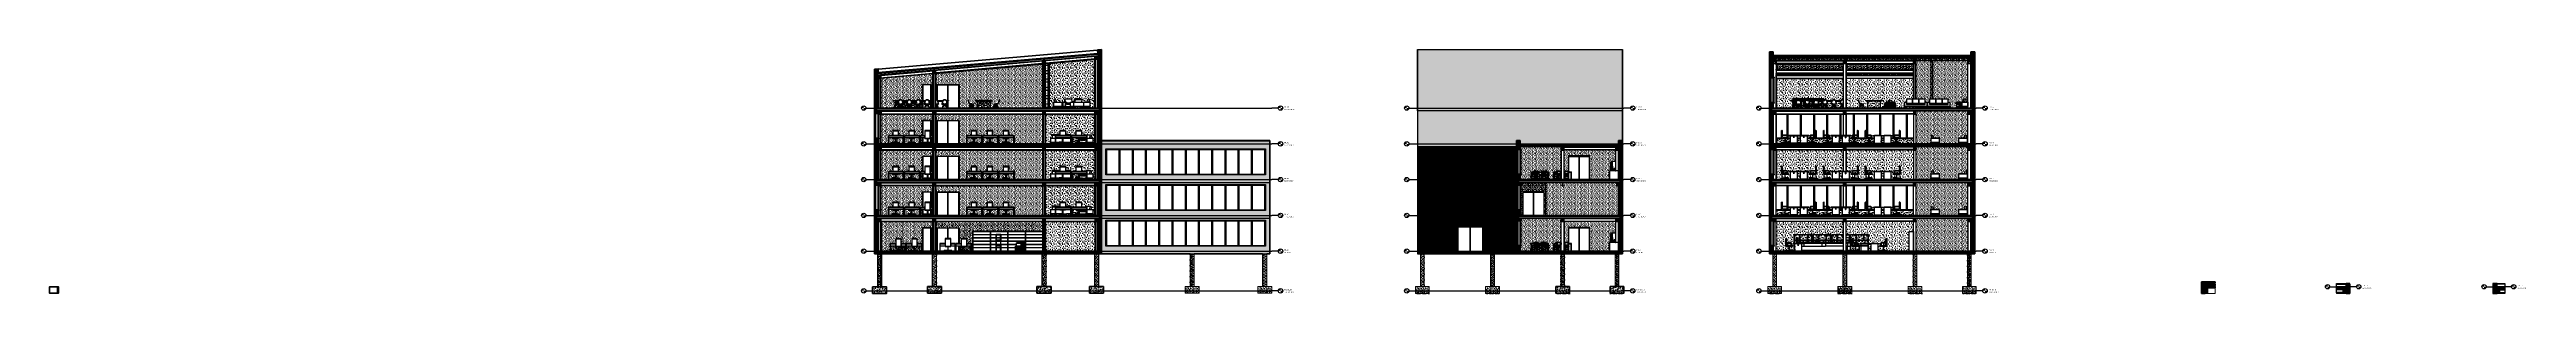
# Model space of a CAD drawing. Header units: millimetres. Extents: x -100 to 224448, y 0 to 22177.
import ezdxf
from ezdxf.enums import TextEntityAlignment as Align

# ---------------------------------------------------------------- set-up
doc = ezdxf.new("R2010")
doc.units = ezdxf.units.MM
doc.linetypes.add('DASHED', pattern=[19.05, 12.7, -6.35])
doc.layers.get('0').update_dxf_attribs({"true_color": 0xdfdfdf})
for name, color, linetype in [('Background_0', 7, 'Continuous'), ('Background_Back bricks', 7, 'Continuous'), ('Background_DOOR_FRAME', 253, 'Continuous'), ('Background_DOOR_PANEL', 255, 'Continuous'), ('Background_Front bricks', 7, 'Continuous'), ('Background_GLASS', 161, 'Continuous'), ('Background_Interferences', 1, 'Continuous'), ('Background_WINDOW_FRAME', 253, 'Continuous'), ('Boundary_0', 7, 'Continuous'), ('Boundary_Air', 7, 'Continuous'), ('Boundary_Back bricks', 7, 'Continuous'), ('Boundary_Bitumen_ SBS Modified_ Asphalt', 7, 'Continuous'), ('Boundary_Cavity Wall_ Back', 7, 'Continuous'), ('Boundary_Cavity Wall_ Front', 7, 'Continuous'), ('Boundary_Floor_ Ceramic Tiles', 7, 'Continuous'), ('Boundary_Front bricks', 7, 'Continuous'), ('Boundary_GLASS', 161, 'Continuous'), ('Boundary_Gravel', 7, 'Continuous'), ('Boundary_Gypsum Board', 54, 'Continuous'), ('Boundary_Insulation_ Extruded Polystyrene', 42, 'Continuous'), ('Boundary_Insulation_ Polyurethane Foam', 42, 'Continuous'), ('Boundary_Interferences', 1, 'Continuous'), ('Boundary_Screed', 7, 'Continuous'), ('Boundary_WINDOW_FRAME', 253, 'Continuous'), ('Elevation_Concrete_ Beam and Pot Floor', 7, 'Continuous'), ('Elevation_Front bricks', 7, 'Continuous'), ('Elevation_Gypsum Board', 7, 'Continuous'), ('Elevation_Insulation_ Extruded Polystyrene', 7, 'Continuous'), ('Elevation_Plaster_ Cement', 7, 'Continuous'), ('Fill_0', 7, 'Continuous'), ('Fill_Back bricks', 7, 'Continuous'), ('Fill_Bitumen_ SBS Modified_ Asphalt', 251, 'Continuous'), ('Fill_Concrete_ Beam and Pot Floor', 85, 'Continuous'), ('Fill_Concrete_ Reinforced', 85, 'Continuous'), ('Fill_Floor_ Ceramic Tiles', 251, 'Continuous'), ('Fill_Front bricks', 7, 'Continuous'), ('Fill_GLASS', 161, 'Continuous'), ('Fill_Gravel', 251, 'Continuous'), ('Fill_Gypsum Board', 251, 'Continuous'), ('Fill_Insulation_ Extruded Polystyrene', 42, 'Continuous'), ('Fill_Insulation_ Polyurethane Foam', 42, 'Continuous'), ('Fill_Interferences', 1, 'Continuous'), ('Fill_Screed', 251, 'Continuous'), ('Fill_Supporting Wall_ Brick', 11, 'Continuous'), ('Fill_WINDOW_FRAME', 253, 'Continuous'), ('Title Block Text', 251, 'Continuous'), ('Viewport border', 7, 'Continuous')]:
    doc.layers.add(name, color=color, linetype=linetype)
for name, color, linetype, lineweight in [('Background_Air', 7, 'Continuous', 9), ('Background_Bitumen_ SBS Modified_ Asphalt', 7, 'Continuous', 9), ('Background_Concrete_ Beam and Pot Floor', 7, 'Continuous', 9), ('Background_Concrete_ Reinforced', 7, 'Continuous', 9), ('Background_Floor_ Ceramic Tiles', 7, 'Continuous', 9), ('Background_Gravel', 7, 'Continuous', 9), ('Background_Gypsum Board', 7, 'Continuous', 9), ('Background_Insulation_ Extruded Polystyrene', 7, 'Continuous', 9), ('Background_Insulation_ Polyurethane Foam', 7, 'Continuous', 9), ('Background_Plaster_ Cement', 7, 'Continuous', 9), ('Background_Screed', 7, 'Continuous', 9), ('Background_Supporting Wall_ Brick', 7, 'Continuous', 9), ('Boundary_Concrete_ Beam and Pot Floor', 99, 'Continuous', 50), ('Boundary_Concrete_ Reinforced', 99, 'Continuous', 50), ('Boundary_Supporting Wall_ Brick', 14, 'Continuous', 50), ('Elevation_Concrete_ Reinforced', 252, 'Continuous', 25), ('Frame Borders', 8, 'Continuous', 40)]:
    doc.layers.add(name, color=color, linetype=linetype, lineweight=lineweight)
for name, color, linetype, true_color in [('Background_DETAIL_OBJECTS', 7, 'Continuous', 0xdfdfdf), ('Boundary_DETAIL_OBJECTS', 7, 'Continuous', 0xdfdfdf), ('Fill_DETAIL_OBJECTS', 7, 'Continuous', 0xdfdfdf)]:
    doc.layers.add(name, color=color, linetype=linetype, true_color=true_color)
doc.layers.add('BIM_ROOM_LINES', color=7, linetype='Continuous', plot=False)
doc.styles.get("Standard").update_dxf_attribs({"font": 'arial.ttf'})
pattern_1 = [(45, (-5595.9, -5200), (-44.90128, 44.90128), [])]
pattern_2 = [(45, (-5595.9, -5200), (-44.90128, 44.90128), [])]
pattern_3 = [(45, (-5595.9, -5200), (-44.90128, 44.90128), [])]
pattern_4 = [(45, (-5595.9, -5200), (-44.90128, 44.90128), [])]
pattern_5 = [(45, (-5595.9, -5200), (-44.90128, 44.90128), [])]
pattern_6 = [(45, (-5595.9, -5200), (-44.90128, 44.90128), [])]
pattern_7 = [(45, (-5595.9, -5200), (-44.90128, 44.90128), [])]
pattern_8 = [(45, (-5595.9, -5200), (-44.90128, 44.90128), [])]
pattern_9 = [(45, (-5595.9, -5200), (-44.90128, 44.90128), [])]
pattern_10 = [(45, (-5595.9, -5200), (-44.90128, 44.90128), [])]
pattern_11 = [(45, (-5595.9, -5200), (-50.28943, 50.28943), []), (135, (-5595.9, -5200), (-50.28943, -50.28943), [])]
pattern_12 = [(45, (-5595.9, -5200), (-50.28943, 50.28943), []), (135, (-5595.9, -5200), (-50.28943, -50.28943), [])]
pattern_13 = [(45, (-5595.9, -5200), (-44.90128, 44.90128), [])]
pattern_14 = [(45, (-5595.9, -5200), (-44.9013, 44.9013), [])]
pattern_15 = [(45, (-5595.9, -5200), (-134.7038, 134.7038), []), (45, (-5551, -5200), (-134.7038, 134.7038), []), (45, (-5506.1, -5200), (-134.7038, 134.7038), []), (45, (-5461.2, -5200), (-134.7038, 134.7038), [])]
pattern_16 = [(45, (-5595.9, -5200), (-134.7038, 134.7038), []), (45, (-5551, -5200), (-134.7038, 134.7038), []), (45, (-5506.1, -5200), (-134.7038, 134.7038), []), (45, (-5461.2, -5200), (-134.7038, 134.7038), [])]
pattern_17 = [(90, (-5595.9, -5200), (-60, -2e-13), [])]
pattern_18 = [(15, (-5595.9, -5200), (915.6406, 508.3053), [-127, 0, -381, 0]), (15, (-5599.19, -5187.73), (915.6406, 508.3053), [-50.8, 0, -177.8, 0, -91.44, 0, -381, 0]), (15, (-5602.47, -5175.47), (915.6406, 508.3053), [-25.4, 0, -127, 0, -127, 0, -279.4, 0, -91.44, 0]), (15, (-5605.76, -5163.2), (915.6406, 508.3053), [-91.44, 0, -406.4, 0]), (15, (-5609.05, -5150.93), (915.6406, 508.3053), [-304.8, 0, -304.8, 0]), (15, (-5612.34, -5138.66), (915.6406, 508.3053), [-431.8, 0]), (15, (-5615.62, -5126.4), (915.6406, 508.3053), [-127, 0, -558.8, 0]), (15, (-5618.9, -5114.13), (915.6406, 508.3053), [-177.8, 0, -101.6, 0]), (15, (-5622.2, -5101.86), (915.6406, 508.3053), [-254, 0]), (15, (-5628.77, -5077.33), (915.6406, 508.3053), [-35.56, 0, -381, 0, -228.6, 0]), (15, (-5632.06, -5065.06), (915.6406, 508.3053), [-50.8, 0, -5.08, 0, -127, 0]), (15, (-5635.34, -5052.8), (915.6406, 508.3053), [-25.4, 0, -330.2, 0, -381, 0]), (15, (-5638.63, -5040.53), (915.6406, 508.3053), [-254, 0]), (15, (-5641.92, -5028.26), (915.6406, 508.3053), [-127, 0, -533.4, 0]), (15, (-5648.5, -5003.72), (915.6406, 508.3053), [-609.6, 0]), (15, (-5651.78, -4991.46), (915.6406, 508.3053), [-127, 0, -10.16, 0, -177.8, 0]), (15, (-5655.07, -4979.2), (915.6406, 508.3053), [-35.56, 0, -254, 0, -101.6, 0, -177.8, 0, -203.2, 0]), (15, (-5658.35, -4966.92), (915.6406, 508.3053), [-76.2, 0, -101.6, 0, -254, 0, -10.16, 0, -127, 0]), (15, (-5661.64, -4954.65), (915.6406, 508.3053), [-254, 0])]
pattern_19 = [(45, (-5595.9, -5200), (-50.28943, 50.28943), []), (135, (-5595.9, -5200), (-50.28943, -50.28943), [])]
pattern_20 = [(15, (-5595.9, -5200), (287.368, 497.736), [50.8, -355.6]), (105, (-5595.9, -5200), (-497.736, 287.368), [50.8, -355.6]), (150, (-5546.83, -5186.85), (-392.5523, -105.184), [71.842, -502.8944]), (15, (-5606, -4966.04), (287.368, 497.736), [50.8, -355.6]), (60, (-5574.9, -4984), (-105.184, 392.5523), [35.921, -538.8154]), (150, (-5574.9, -4984), (-392.5523, -105.184), [35.921, -538.8154]), (15, (-5485.1, -4828.46), (287.368, 497.736), [71.842, -334.558]), (60, (-5485.1, -4828.46), (-105.184, 392.5523), [50.8, -523.9364]), (150, (-5415.7, -4809.87), (-392.5523, -105.184), [50.8, -523.9364]), (105, (-5352.3, -5029.55), (-497.736, 287.368), [50.8, -355.6]), (60, (-5352.32, -5029.55), (-105.184, 392.5523), [35.921, -538.8154]), (150, (-5334.36, -4998.44), (-392.5523, -105.184), [35.921, -538.8154]), (15, (-5573.13, -5088.7), (287.368, 497.736), [25.4, -340.36]), (15, (-5305, -4911.7), (287.368, 497.736), [25.4, -340.36]), (105, (-5440.83, -4895.5), (-497.736, 287.368), [25.4, -340.36]), (150, (-5332.6, -5103.15), (-392.5523, -105.184), [35.921, -538.8154]), (150, (-5576.65, -4879.3), (-392.5523, -105.184), [35.921, -538.8154]), (60, (-5446.4, -5021.9), (-105.184, 392.5523), [35.921, -538.8154]), (105, (-5474.1, -5114.77), (-497.736, 287.368), [6.35, -400.05]), (105, (-5500.1, -4944.24), (-497.736, 287.368), [6.35, -400.05]), (105, (-5334.15, -4827.46), (-497.736, 287.368), [6.35, -400.05]), (105, (-5272.14, -5034.36), (-497.736, 287.368), [6.35, -400.05])]
pattern_21 = [(15, (-5595.9, -5200), (287.368, 497.736), [50.8, -355.6]), (105, (-5595.9, -5200), (-497.736, 287.368), [50.8, -355.6]), (150, (-5546.83, -5186.85), (-392.5523, -105.184), [71.842, -502.894]), (15, (-5606, -4966.04), (287.368, 497.736), [50.8, -355.6]), (60, (-5574.9, -4984), (-105.184, 392.5523), [35.921, -538.815]), (150, (-5574.9, -4984), (-392.5523, -105.184), [35.921, -538.815]), (15, (-5485.1, -4828.46), (287.368, 497.736), [71.842, -334.558]), (60, (-5485.1, -4828.46), (-105.184, 392.5523), [50.8, -523.9364]), (150, (-5415.7, -4809.87), (-392.5523, -105.184), [50.8, -523.9364]), (105, (-5352.3, -5029.55), (-497.736, 287.368), [50.8, -355.6]), (60, (-5352.32, -5029.55), (-105.184, 392.5523), [35.921, -538.815]), (150, (-5334.36, -4998.44), (-392.5523, -105.184), [35.921, -538.815]), (15, (-5573.13, -5088.7), (287.368, 497.736), [25.4, -340.36]), (15, (-5305, -4911.7), (287.368, 497.736), [25.4, -340.36]), (105, (-5440.83, -4895.5), (-497.736, 287.368), [25.4, -340.36]), (150, (-5332.6, -5103.15), (-392.5523, -105.184), [35.921, -538.815]), (150, (-5576.65, -4879.3), (-392.5523, -105.184), [35.921, -538.815]), (60, (-5446.4, -5021.9), (-105.184, 392.5523), [35.921, -538.815]), (105, (-5474.1, -5114.77), (-497.736, 287.368), [6.35, -400.05]), (105, (-5500.1, -4944.24), (-497.736, 287.368), [6.35, -400.05]), (105, (-5334.15, -4827.46), (-497.736, 287.368), [6.35, -400.05]), (105, (-5272.14, -5034.36), (-497.736, 287.368), [6.35, -400.05])]
pattern_22 = [(45, (-5595.9, -5200), (-134.7038, 134.7038), []), (45, (-5506.1, -5200), (-134.7038, 134.7038), [])]
pattern_23 = [(45, (-5595.9, -5200), (-134.7038, 134.7038), []), (45, (-5506.1, -5200), (-134.7038, 134.7038), [])]
pattern_24 = [(45, (-5595.9, -5200), (-134.704, 134.704), []), (45, (-5506.1, -5200), (-134.704, 134.704), [])]
pattern_25 = [(45, (-5595.9, -5200), (-134.7038, 134.7038), []), (45, (-5506.1, -5200), (-134.7038, 134.7038), [])]
pattern_26 = [(45, (-3002.4, 80), (-44.90128, 44.90128), [])]
pattern_27 = [(45, (-3002.4, 80), (-44.90128, 44.90128), [])]
pattern_28 = [(45, (-3002.4, 80), (-44.90128, 44.90128), [])]
pattern_29 = [(45, (-3002.4, 80), (-50.28943, 50.28943), []), (135, (-3002.4, 80), (-50.28943, -50.28943), [])]
pattern_30 = [(45, (-3002.4, 80), (-134.7038, 134.7038), []), (45, (-2957.5, 80), (-134.7038, 134.7038), []), (45, (-2912.6, 80), (-134.7038, 134.7038), []), (45, (-2867.7, 80), (-134.7038, 134.7038), [])]
pattern_31 = [(90, (-3002.4, 80), (-60, -2e-13), [])]
pattern_32 = [(15, (-3002.4, 80), (915.6406, 508.3053), [-127, 0, -381, 0]), (15, (-3005.69, 92.27), (915.6406, 508.3053), [-50.8, 0, -177.8, 0, -91.44, 0, -381, 0]), (15, (-3008.97, 104.53), (915.6406, 508.3053), [-25.4, 0, -127, 0, -127, 0, -279.4, 0, -91.44, 0]), (15, (-3012.26, 116.8), (915.6406, 508.3053), [-91.44, 0, -406.4, 0]), (15, (-3015.55, 129.07), (915.6406, 508.3053), [-304.8, 0, -304.8, 0]), (15, (-3018.84, 141.34), (915.6406, 508.3053), [-431.8, 0]), (15, (-3022.12, 153.6), (915.6406, 508.3053), [-127, 0, -558.8, 0]), (15, (-3025.4, 165.87), (915.6406, 508.3053), [-177.8, 0, -101.6, 0]), (15, (-3028.7, 178.14), (915.6406, 508.3053), [-254, 0]), (15, (-3035.27, 202.67), (915.6406, 508.3053), [-35.56, 0, -381, 0, -228.6, 0]), (15, (-3038.56, 214.94), (915.6406, 508.3053), [-50.8, 0, -5.08, 0, -127, 0]), (15, (-3041.84, 227.2), (915.6406, 508.3053), [-25.4, 0, -330.2, 0, -381, 0]), (15, (-3045.13, 239.47), (915.6406, 508.3053), [-254, 0]), (15, (-3048.42, 251.74), (915.6406, 508.3053), [-127, 0, -533.4, 0]), (15, (-3055, 276.28), (915.6406, 508.3053), [-609.6, 0]), (15, (-3058.28, 288.54), (915.6406, 508.3053), [-127, 0, -10.16, 0, -177.8, 0]), (15, (-3061.57, 300.8), (915.6406, 508.3053), [-35.56, 0, -254, 0, -101.6, 0, -177.8, 0, -203.2, 0]), (15, (-3064.85, 313.08), (915.6406, 508.3053), [-76.2, 0, -101.6, 0, -254, 0, -10.16, 0, -127, 0]), (15, (-3068.14, 325.35), (915.6406, 508.3053), [-254, 0])]
pattern_33 = [(15, (-3002.4, 80), (287.368, 497.736), [50.8, -355.6]), (105, (-3002.4, 80), (-497.736, 287.368), [50.8, -355.6]), (150, (-2953.33, 93.15), (-392.5523, -105.184), [71.842, -502.894]), (15, (-3012.5, 313.96), (287.368, 497.736), [50.8, -355.6]), (60, (-2981.4, 296), (-105.184, 392.5523), [35.921, -538.815]), (150, (-2981.4, 296), (-392.5523, -105.184), [35.921, -538.815]), (15, (-2891.6, 451.54), (287.368, 497.736), [71.842, -334.558]), (60, (-2891.6, 451.54), (-105.184, 392.5523), [50.8, -523.9364]), (150, (-2822.2, 470.13), (-392.5523, -105.184), [50.8, -523.9364]), (105, (-2758.8, 250.45), (-497.736, 287.368), [50.8, -355.6]), (60, (-2758.82, 250.45), (-105.184, 392.5523), [35.921, -538.815]), (150, (-2740.86, 281.56), (-392.5523, -105.184), [35.921, -538.815]), (15, (-2979.63, 191.3), (287.368, 497.736), [25.4, -340.36]), (15, (-2711.5, 368.3), (287.368, 497.736), [25.4, -340.36]), (105, (-2847.33, 384.5), (-497.736, 287.368), [25.4, -340.36]), (150, (-2739.1, 176.85), (-392.5523, -105.184), [35.921, -538.815]), (150, (-2983.15, 400.7), (-392.5523, -105.184), [35.921, -538.815]), (60, (-2852.9, 258.1), (-105.184, 392.5523), [35.921, -538.815]), (105, (-2880.6, 165.23), (-497.736, 287.368), [6.35, -400.05]), (105, (-2906.6, 335.76), (-497.736, 287.368), [6.35, -400.05]), (105, (-2740.65, 452.54), (-497.736, 287.368), [6.35, -400.05]), (105, (-2678.64, 245.64), (-497.736, 287.368), [6.35, -400.05])]
pattern_34 = [(45, (-3002.4, 80), (-134.7038, 134.7038), []), (45, (-2912.6, 80), (-134.7038, 134.7038), [])]
pattern_35 = [(45, (-3002.4, 80), (33.67596, 123.47852), [158.75, -31.75, 0, -31.75])]
pattern_36 = [(45, (-3002.4, -5250), (-44.90128, 44.90128), [])]
pattern_37 = [(45, (-3002.4, -5250), (-50.28943, 50.28943), []), (135, (-3002.4, -5250), (-50.28943, -50.28943), [])]
pattern_38 = [(45, (-3002.4, -5250), (-134.7038, 134.7038), []), (45, (-2957.5, -5250), (-134.7038, 134.7038), []), (45, (-2912.6, -5250), (-134.7038, 134.7038), []), (45, (-2867.7, -5250), (-134.7038, 134.7038), [])]
pattern_39 = [(90, (-3002.4, -5250), (-60, -2e-13), [])]
pattern_40 = [(15, (-3002.4, -5250), (915.6406, 508.3053), [-127, 0, -381, 0]), (15, (-3005.69, -5237.73), (915.6406, 508.3053), [-50.8, 0, -177.8, 0, -91.44, 0, -381, 0]), (15, (-3008.97, -5225.47), (915.6406, 508.3053), [-25.4, 0, -127, 0, -127, 0, -279.4, 0, -91.44, 0]), (15, (-3012.26, -5213.2), (915.6406, 508.3053), [-91.44, 0, -406.4, 0]), (15, (-3015.55, -5200.93), (915.6406, 508.3053), [-304.8, 0, -304.8, 0]), (15, (-3018.84, -5188.66), (915.6406, 508.3053), [-431.8, 0]), (15, (-3022.12, -5176.4), (915.6406, 508.3053), [-127, 0, -558.8, 0]), (15, (-3025.4, -5164.13), (915.6406, 508.3053), [-177.8, 0, -101.6, 0]), (15, (-3028.7, -5151.86), (915.6406, 508.3053), [-254, 0]), (15, (-3035.27, -5127.33), (915.6406, 508.3053), [-35.56, 0, -381, 0, -228.6, 0]), (15, (-3038.56, -5115.06), (915.6406, 508.3053), [-50.8, 0, -5.08, 0, -127, 0]), (15, (-3041.84, -5102.8), (915.6406, 508.3053), [-25.4, 0, -330.2, 0, -381, 0]), (15, (-3045.13, -5090.53), (915.6406, 508.3053), [-254, 0]), (15, (-3048.42, -5078.26), (915.6406, 508.3053), [-127, 0, -533.4, 0]), (15, (-3055, -5053.72), (915.6406, 508.3053), [-609.6, 0]), (15, (-3058.28, -5041.46), (915.6406, 508.3053), [-127, 0, -10.16, 0, -177.8, 0]), (15, (-3061.57, -5029.2), (915.6406, 508.3053), [-35.56, 0, -254, 0, -101.6, 0, -177.8, 0, -203.2, 0]), (15, (-3064.85, -5016.92), (915.6406, 508.3053), [-76.2, 0, -101.6, 0, -254, 0, -10.16, 0, -127, 0]), (15, (-3068.14, -5004.65), (915.6406, 508.3053), [-254, 0])]
pattern_41 = [(15, (-3002.4, -5250), (287.368, 497.736), [50.8, -355.6]), (105, (-3002.4, -5250), (-497.736, 287.368), [50.8, -355.6]), (150, (-2953.33, -5236.85), (-392.5523, -105.184), [71.842, -502.894]), (15, (-3012.5, -5016.04), (287.368, 497.736), [50.8, -355.6]), (60, (-2981.4, -5034), (-105.184, 392.5523), [35.921, -538.8154]), (150, (-2981.4, -5034), (-392.5523, -105.184), [35.921, -538.8154]), (15, (-2891.6, -4878.46), (287.368, 497.736), [71.842, -334.558]), (60, (-2891.6, -4878.46), (-105.184, 392.5523), [50.8, -523.9364]), (150, (-2822.2, -4859.87), (-392.5523, -105.184), [50.8, -523.9364]), (105, (-2758.8, -5079.55), (-497.736, 287.368), [50.8, -355.6]), (60, (-2758.82, -5079.55), (-105.184, 392.5523), [35.921, -538.8154]), (150, (-2740.86, -5048.44), (-392.5523, -105.184), [35.921, -538.8154]), (15, (-2979.63, -5138.7), (287.368, 497.736), [25.4, -340.36]), (15, (-2711.5, -4961.7), (287.368, 497.736), [25.4, -340.36]), (105, (-2847.33, -4945.5), (-497.736, 287.368), [25.4, -340.36]), (150, (-2739.1, -5153.15), (-392.5523, -105.184), [35.921, -538.8154]), (150, (-2983.15, -4929.3), (-392.5523, -105.184), [35.921, -538.8154]), (60, (-2852.9, -5071.9), (-105.184, 392.5523), [35.921, -538.8154]), (105, (-2880.6, -5164.77), (-497.736, 287.368), [6.35, -400.05]), (105, (-2906.6, -4994.24), (-497.736, 287.368), [6.35, -400.05]), (105, (-2740.65, -4877.46), (-497.736, 287.368), [6.35, -400.05]), (105, (-2678.64, -5084.36), (-497.736, 287.368), [6.35, -400.05])]
pattern_42 = [(45, (-3002.4, -5250), (-134.7038, 134.7038), []), (45, (-2912.6, -5250), (-134.7038, 134.7038), [])]
pattern_43 = [(45, (-3002.4, -5250), (33.67596, 123.47852), [158.75, -31.75, 0, -31.75])]
pattern_44 = [(45, (35300, -18870), (-4.4901281, 4.4901281), [])]
pattern_45 = [(45, (35300, -18870), (-13.470384, 13.470384), []), (45, (35304.49, -18870), (-13.470384, 13.470384), []), (45, (35308.98, -18870), (-13.470384, 13.470384), []), (45, (35313.47, -18870), (-13.470384, 13.470384), [])]
pattern_46 = [(45, (-35300, -10482.66), (-4.4901281, 4.4901281), [])]
pattern_47 = [(45, (-35300, -10482.66), (-5.0289434, 5.0289434), []), (135, (-35300, -10482.66), (-5.0289434, -5.0289434), [])]
pattern_48 = [(45, (18200, -10482.66), (-4.490128, 4.490128), [])]
pattern_49 = [(45, (18200, -10482.66), (-5.0289434, 5.0289434), []), (135, (18200, -10482.66), (-5.0289434, -5.0289434), [])]

# ---------------------------------------------------------------- blocks, each defined once
blk = doc.blocks.new('_StoryIndicator')
h = blk.add_hatch(color=256)
h.paths.add_polyline_path([(-199, 0), (1, 0), (1, 200, 0.4142136)])
h.paths.add_polyline_path([(201, 0), (1, 0), (1, -200, 0.4142136)])
blk.add_line((-200, 0), (-800, 0))
blk.add_circle((-1, 0), 200)
for tag, p in [('STORYNAME', (346, 57)), ('STORYELEVATION', (350, -172))]:
    blk.add_attdef(tag, p, '', height=100)
blk = doc.blocks.new("AA'__section__..%5CMainBuilding.dwg", base_point=(4427, -9050, 0))
at = {"layer": 'Elevation_Concrete_ Reinforced'}
h = blk.add_hatch(dxfattribs=at)
h.set_pattern_fill('DOTS2', color=256, scale=20, style=0)
h.paths.add_polyline_path([(5878, -5450), (5878, -8450), (6248, -8450), (6248, -5450)])
h = blk.add_hatch(dxfattribs=at)
h.set_pattern_fill('DOTS2', color=256, scale=20, style=0)
h.paths.add_polyline_path([(6248, -5450), (6248, -8450), (6263, -8450), (6263, -5450)])
h = blk.add_hatch(dxfattribs=at)
h.set_pattern_fill('DOTS2', color=256, scale=20, style=0)
h.paths.add_polyline_path([(10846, -5450), (10846, -8410), (11216, -8410), (11216, -5450)])
h = blk.add_hatch(dxfattribs=at)
h.set_pattern_fill('DOTS2', color=256, scale=20, style=0)
h.paths.add_polyline_path([(11216, -5450), (11216, -8410), (11231, -8410), (11231, -5450)])
h = blk.add_hatch(dxfattribs=at)
h.set_pattern_fill('DOTS2', color=256, scale=20, style=0)
h.paths.add_polyline_path([(20786, -5450), (20786, -8410), (21156, -8410), (21156, -5450)])
h = blk.add_hatch(dxfattribs=at)
h.set_pattern_fill('DOTS2', color=256, scale=20, style=0)
h.paths.add_polyline_path([(21156, -5450), (21156, -8410), (21171, -8410), (21171, -5450)])
h = blk.add_hatch(dxfattribs=at)
h.set_pattern_fill('DOTS2', color=256, scale=20, style=0)
h.paths.add_polyline_path([(25544, -5450), (25544, -8410), (25914, -8410), (25914, -5450)])
h = blk.add_hatch(dxfattribs=at)
h.set_pattern_fill('DOTS2', color=256, scale=20, style=0)
h.paths.add_polyline_path([(25914, -5450), (25914, -8410), (25929, -8410), (25929, -5450)])
h = blk.add_hatch(dxfattribs=at)
h.set_pattern_fill('DOTS2', color=256, scale=20, style=0)
h.paths.add_polyline_path([(34216, -5450), (34216, -8410), (34586, -8410), (34586, -5450)])
h = blk.add_hatch(dxfattribs=at)
h.set_pattern_fill('DOTS2', color=256, scale=20, style=0)
h.paths.add_polyline_path([(40794, -5450), (40794, -8410), (41164, -8410), (41164, -5450)])
h = blk.add_hatch(dxfattribs=at)
h.set_pattern_fill('DOTS2', color=256, scale=20, style=0)
h.paths.add_polyline_path([(6698, -8450), (6698, -9050), (6713, -9050), (6713, -8450)])
h = blk.add_hatch(dxfattribs=at)
h.set_pattern_fill('DOTS2', color=256, scale=20, style=0)
h.paths.add_polyline_path([(11666, -8410), (11666, -9010), (11681, -9010), (11681, -8410)])
h = blk.add_hatch(dxfattribs=at)
h.set_pattern_fill('DOTS2', color=256, scale=20, style=0)
h.paths.add_polyline_path([(21606, -8410), (21606, -9010), (21621, -9010), (21621, -8410)])
h = blk.add_hatch(dxfattribs=at)
h.set_pattern_fill('DOTS2', color=256, scale=20, style=0)
h.paths.add_polyline_path([(26364, -8410), (26364, -9010), (26379, -9010), (26379, -8410)])
h = blk.add_hatch(dxfattribs=at)
h.set_pattern_fill('DOTS2', color=256, scale=20, style=0)
h.paths.add_polyline_path([(35036, -9010), (35036, -8410), (34586, -8410), (34216, -8410), (33766, -8410), (33766, -9010)])
h = blk.add_hatch(dxfattribs=at)
h.set_pattern_fill('DOTS2', color=256, scale=20, style=0)
h.paths.add_polyline_path([(41614, -9010), (41614, -8410), (41164, -8410), (40794, -8410), (40344, -8410), (40344, -9010)])
at = {"layer": 'Elevation_Front bricks'}
h = blk.add_hatch(dxfattribs=at)
h.set_pattern_fill('V_MASONRY300x75', color=256, scale=10, style=0)
h.paths.add_polyline_path([(5646, 5055), (5646, 7295), (5646, 7355), (5596, 7355), (5596, 4995), (5646, 4995)])
h = blk.add_hatch(dxfattribs=at)
h.set_pattern_fill('V_MASONRY300x75', color=256, scale=10, style=0)
h.paths.add_polyline_path([(41446, 4800), (26196, 4800), (26196, 4495), (26196, 4470), (26196, 4300), (26196, 1050), (41446, 1050)])
h.paths.add_polyline_path([(26586, 4105), (26646, 4105), (27786, 4105), (27846, 4105), (28986, 4105), (29046, 4105), (30186, 4105), (30246, 4105), (31386, 4105), (31446, 4105), (32586, 4105), (32646, 4105), (33786, 4105), (33846, 4105), (34986, 4105), (35046, 4105), (36186, 4105), (36246, 4105), (37386, 4105), (37446, 4105), (38586, 4105), (38646, 4105), (39786, 4105), (39846, 4105), (40986, 4105), (41046, 4105), (41046, 1745), (40986, 1745), (39846, 1745), (39786, 1745), (38646, 1745), (38586, 1745), (37446, 1745), (37386, 1745), (36246, 1745), (36186, 1745), (35046, 1745), (34986, 1745), (33846, 1745), (33786, 1745), (32646, 1745), (32586, 1745), (31446, 1745), (31386, 1745), (30246, 1745), (30186, 1745), (29046, 1745), (28986, 1745), (27846, 1745), (27786, 1745), (26646, 1745), (26586, 1745)], flags=16)
h = blk.add_hatch(dxfattribs=at)
h.set_pattern_fill('V_MASONRY300x75', color=256, scale=10, style=0)
h.paths.add_polyline_path([(5646, -1445), (5646, 795), (5646, 855), (5596, 855), (5596, -1505), (5646, -1505)])
h = blk.add_hatch(dxfattribs=at)
h.set_pattern_fill('V_MASONRY300x75', color=256, scale=10, style=0)
h.paths.add_polyline_path([(26196, -2200), (41446, -2200), (41446, 1050), (26196, 1050)])
h.paths.add_polyline_path([(26586, 855), (26646, 855), (27786, 855), (27846, 855), (28986, 855), (29046, 855), (30186, 855), (30246, 855), (31386, 855), (31446, 855), (32586, 855), (32646, 855), (33786, 855), (33846, 855), (34986, 855), (35046, 855), (36186, 855), (36246, 855), (37386, 855), (37446, 855), (38586, 855), (38646, 855), (39786, 855), (39846, 855), (40986, 855), (41046, 855), (41046, -1505), (40986, -1505), (39846, -1505), (39786, -1505), (38646, -1505), (38586, -1505), (37446, -1505), (37386, -1505), (36246, -1505), (36186, -1505), (35046, -1505), (34986, -1505), (33846, -1505), (33786, -1505), (32646, -1505), (32586, -1505), (31446, -1505), (31386, -1505), (30246, -1505), (30186, -1505), (29046, -1505), (28986, -1505), (27846, -1505), (27786, -1505), (26646, -1505), (26586, -1505)], flags=16)
h = blk.add_hatch(dxfattribs=at)
h.set_pattern_fill('V_MASONRY300x75', color=256, scale=10, style=0)
h.paths.add_polyline_path([(41164, -5450), (41356, -5450), (41446, -5450), (41446, -2200), (26196, -2200), (26196, -5450), (34216, -5450), (34586, -5450), (40794, -5450)])
h.paths.add_polyline_path([(26586, -2395), (26646, -2395), (27786, -2395), (27846, -2395), (28986, -2395), (29046, -2395), (30186, -2395), (30246, -2395), (31386, -2395), (31446, -2395), (32586, -2395), (32646, -2395), (33786, -2395), (33846, -2395), (34986, -2395), (35046, -2395), (36186, -2395), (36246, -2395), (37386, -2395), (37446, -2395), (38586, -2395), (38646, -2395), (39786, -2395), (39846, -2395), (40986, -2395), (41046, -2395), (41046, -4755), (40986, -4755), (39846, -4755), (39786, -4755), (38646, -4755), (38586, -4755), (37446, -4755), (37386, -4755), (36246, -4755), (36186, -4755), (35046, -4755), (34986, -4755), (33846, -4755), (33786, -4755), (32646, -4755), (32586, -4755), (31446, -4755), (31386, -4755), (30246, -4755), (30186, -4755), (29046, -4755), (28986, -4755), (27846, -4755), (27786, -4755), (26646, -4755), (26586, -4755)], flags=16)
at = {"layer": 'Elevation_Gypsum Board'}
h = blk.add_hatch(dxfattribs=at)
h.set_pattern_fill('DOTS2', color=256, scale=30, style=0)
h.paths.add_polyline_path([(22631, 8330), (22631, 8320), (22631, 8295), (22631, 8250), (22631, 8110), (22631, 7930), (22631, 7800), (22668, 7800), (22668, 7930), (22668, 8330), (22844, 8330), (22820, 8578), (22854, 8627), (23481, 8627), (23510, 8330), (23657, 8330), (23707, 8330), (23745, 8627), (24355, 8627), (24400, 8578), (24368, 8330), (24550, 8330), (24864, 8330), (24975, 8627), (25106, 8578), (25014, 8330), (25131, 8330), (25131, 7930), (25131, 7800), (25594, 7800), (25594, 12223), (21121, 11827), (21121, 7800), (21831, 7800), (21831, 7930), (21831, 8330), (21949, 8330), (21856, 8578), (21987, 8627), (22098, 8330)])
h = blk.add_hatch(dxfattribs=at)
h.set_pattern_fill('DOTS2', color=256, scale=30, style=0)
h.paths.add_polyline_path([(23417, 5377), (23417, 5328), (23417, 5080), (23461, 5080), (23461, 5300), (23464, 5300), (23846, 5300), (23846, 5312), (23846, 5340), (23846, 5352), (23866, 5352), (23866, 5724), (23866, 5752), (23866, 5764), (24366, 5764), (24366, 5752), (24366, 5724), (24366, 5352), (24386, 5352), (24386, 5340), (24386, 5312), (24386, 5300), (24740, 5300), (24762, 5377), (25180, 5377), (25280, 5328), (25209, 5080), (25396, 5080), (25396, 4680), (25396, 4550), (25594, 4550), (25594, 7245), (21121, 7245), (21121, 4550), (21567, 4550), (21567, 4680), (21567, 5080), (21717, 5080), (21717, 5328), (21717, 5377), (22283, 5377), (22416, 5377), (22416, 5724), (22416, 5752), (22416, 5764), (22916, 5764), (22916, 5752), (22916, 5724), (22916, 5377)])
h = blk.add_hatch(dxfattribs=at)
h.set_pattern_fill('DOTS2', color=256, scale=30, style=0)
h.paths.add_polyline_path([(22581, 7930), (21881, 7930), (21881, 7850), (22581, 7850)])
h = blk.add_hatch(dxfattribs=at)
h.set_pattern_fill('DOTS2', color=256, scale=30, style=0)
h.paths.add_polyline_path([(22729, 7930), (22729, 7850), (22862, 7850), (22862, 7930)])
h = blk.add_hatch(dxfattribs=at)
h.set_pattern_fill('DOTS2', color=256, scale=30, style=0)
h.paths.add_polyline_path([(22924, 7930), (22924, 7800), (23383, 7800), (23383, 7930)])
h = blk.add_hatch(dxfattribs=at)
h.set_pattern_fill('DOTS2', color=256, scale=30, style=0)
h.paths.add_polyline_path([(23538, 7930), (23447, 7930), (23447, 7850), (23538, 7850)])
h = blk.add_hatch(dxfattribs=at)
h.set_pattern_fill('DOTS2', color=256, scale=30, style=0)
h.paths.add_polyline_path([(23599, 7930), (23599, 7850), (23640, 7850), (23640, 7930)])
h = blk.add_hatch(dxfattribs=at)
h.set_pattern_fill('DOTS2', color=256, scale=30, style=0)
h.paths.add_polyline_path([(23732, 7930), (23704, 7930), (23704, 7850), (23732, 7850)])
h = blk.add_hatch(dxfattribs=at)
h.set_pattern_fill('DOTS2', color=256, scale=30, style=0)
h.paths.add_polyline_path([(23793, 7930), (23793, 7800), (24229, 7800), (24229, 7930)])
h = blk.add_hatch(dxfattribs=at)
h.set_pattern_fill('DOTS2', color=256, scale=30, style=0)
h.paths.add_polyline_path([(24331, 7850), (24331, 7930), (24293, 7930), (24293, 7850)])
h = blk.add_hatch(dxfattribs=at)
h.set_pattern_fill('DOTS2', color=256, scale=30, style=0)
h.paths.add_polyline_path([(24486, 7930), (24381, 7930), (24381, 7850), (24486, 7850)])
h = blk.add_hatch(dxfattribs=at)
h.set_pattern_fill('DOTS2', color=256, scale=30, style=0)
h.paths.add_polyline_path([(25081, 7930), (24550, 7930), (24550, 7850), (25081, 7850)])
h = blk.add_hatch(dxfattribs=at)
h.set_pattern_fill('DOTS2', color=256, scale=30, style=0)
h.paths.add_polyline_path([(22011, 4680), (21617, 4680), (21617, 4550), (23517, 4550), (23517, 4680), (23478, 4680), (23478, 4600), (23461, 4600), (23461, 4680), (23411, 4680), (23411, 4600), (23394, 4600), (23394, 4680), (22998, 4680), (22998, 4660, -0.8019638), (23002, 4600), (22984, 4600, -0.5779118), (22972, 4652), (22690, 4652, -0.0145452), (22691, 4651, -0.191524), (22700, 4630, -0.3316593), (22678, 4600), (22669, 4600), (22660, 4600, -0.1317695), (22647, 4608, -0.4145725), (22648, 4652), (22646, 4652), (22646, 4652), (22376, 4652, -0.5779109), (22364, 4600), (22346, 4600, -0.801965), (22350, 4660), (22350, 4680), (22028, 4680), (22028, 4600), (22011, 4600)])
h = blk.add_hatch(dxfattribs=at)
h.set_pattern_fill('DOTS2', color=256, scale=30, style=0)
h.paths.add_polyline_path([(23567, 5080), (23567, 4680), (23567, 4550), (24172, 4550), (24172, 4652), (24140, 4652, -0.0145452), (24141, 4651, -0.191524), (24150, 4630, -0.3316593), (24128, 4600), (24119, 4600), (24110, 4600, -0.1317691), (24097, 4608, -0.4145729), (24098, 4652), (24096, 4652), (24096, 4652), (23826, 4652, -0.5779116), (23814, 4600), (23796, 4600, -0.8019638), (23800, 4660), (23800, 4705), (24096, 4705), (24096, 5037), (23866, 5037), (23866, 5071), (23846, 5071), (23846, 5086), (23478, 5086), (23478, 5080)])
h = blk.add_hatch(dxfattribs=at)
h.set_pattern_fill('DOTS2', color=256, scale=30, style=0)
h.paths.add_polyline_path([(24172, 4705), (24172, 5037), (24137, 5037), (24137, 4705)])
h = blk.add_hatch(dxfattribs=at)
h.set_pattern_fill('DOTS2', color=256, scale=30, style=0)
h.paths.add_polyline_path([(24243, 4652), (24243, 4600), (24434, 4600, -0.5779118), (24422, 4652)])
h = blk.add_hatch(dxfattribs=at)
h.set_pattern_fill('DOTS2', color=256, scale=30, style=0)
h.paths.add_polyline_path([(24386, 5080), (24677, 5080), (24679, 5086), (24386, 5086)])
h = blk.add_hatch(dxfattribs=at)
h.set_pattern_fill('DOTS2', color=256, scale=30, style=0)
h.paths.add_polyline_path([(24747, 4680), (24448, 4680), (24448, 4660, -0.8019638), (24452, 4600), (24747, 4600)])
h = blk.add_hatch(dxfattribs=at)
h.set_pattern_fill('DOTS2', color=256, scale=30, style=0)
h.paths.add_polyline_path([(24821, 4600), (24844, 4600), (24844, 4680), (24821, 4680)])
h = blk.add_hatch(dxfattribs=at)
h.set_pattern_fill('DOTS2', color=256, scale=30, style=0)
h.paths.add_polyline_path([(25325, 4680), (24861, 4680), (24861, 4600), (25325, 4600)])
h = blk.add_hatch(dxfattribs=at)
h.set_pattern_fill('DOTS2', color=256, scale=30, style=0)
h.paths.add_polyline_path([(25626, 4295), (25632, 4295), (25647, 4295), (25659, 4295), (25798, 4295), (25811, 4295), (25826, 4295), (25832, 4295), (25864, 4295), (25864, 4300), (25847, 4300), (25841, 4300), (25832, 4300), (25826, 4300), (25826, 4300), (25811, 4300), (25662, 4300), (25647, 4300), (25647, 4300), (25641, 4300), (25632, 4300), (25626, 4300), (25609, 4300), (25594, 4300), (21121, 4300), (21106, 4300), (21106, 4295), (25594, 4295)])
h = blk.add_hatch(dxfattribs=at)
h.set_pattern_fill('DOTS2', color=256, scale=30, style=0)
h.paths.add_polyline_path([(23417, 2127), (23417, 2078), (23417, 1830), (23461, 1830), (23461, 2050), (23464, 2050), (23846, 2050), (23846, 2062), (23846, 2090), (23846, 2102), (23866, 2102), (23866, 2474), (23866, 2502), (23866, 2514), (24366, 2514), (24366, 2502), (24366, 2474), (24366, 2102), (24386, 2102), (24386, 2090), (24386, 2062), (24386, 2050), (24740, 2050), (24762, 2127), (25180, 2127), (25280, 2078), (25209, 1830), (25396, 1830), (25396, 1430), (25396, 1300), (25594, 1300), (25594, 3990), (21121, 3990), (21121, 1300), (21567, 1300), (21567, 1430), (21567, 1830), (21717, 1830), (21717, 2078), (21717, 2127), (22283, 2127), (22416, 2127), (22416, 2474), (22416, 2502), (22416, 2514), (22916, 2514), (22916, 2502), (22916, 2474), (22916, 2127)])
h = blk.add_hatch(dxfattribs=at)
h.set_pattern_fill('DOTS2', color=256, scale=30, style=0)
h.paths.add_polyline_path([(23417, -1123), (23417, -1172), (23417, -1420), (23461, -1420), (23461, -1200), (23464, -1200), (23846, -1200), (23846, -1188), (23846, -1160), (23846, -1148), (23866, -1148), (23866, -776), (23866, -748), (23866, -736), (24366, -736), (24366, -748), (24366, -776), (24366, -1148), (24386, -1148), (24386, -1160), (24386, -1188), (24386, -1200), (24740, -1200), (24762, -1123), (25180, -1123), (25280, -1172), (25209, -1420), (25396, -1420), (25396, -1820), (25396, -1950), (25594, -1950), (25594, 745), (21121, 745), (21121, -1950), (21567, -1950), (21567, -1820), (21567, -1420), (21717, -1420), (21717, -1172), (21717, -1123), (22283, -1123), (22416, -1123), (22416, -776), (22416, -748), (22416, -736), (22916, -736), (22916, -748), (22916, -776), (22916, -1123)])
h = blk.add_hatch(dxfattribs=at)
h.set_pattern_fill('DOTS2', color=256, scale=30, style=0)
h.paths.add_polyline_path([(22011, 1430), (21617, 1430), (21617, 1300), (23517, 1300), (23517, 1430), (23478, 1430), (23478, 1350), (23461, 1350), (23461, 1430), (23411, 1430), (23411, 1350), (23394, 1350), (23394, 1430), (22998, 1430), (22998, 1410, -0.8019633), (23002, 1350), (22984, 1350, -0.5779119), (22972, 1402), (22690, 1402, -0.0145448), (22691, 1401, -0.1915243), (22700, 1380, -0.331659), (22678, 1350), (22669, 1350), (22660, 1350, -0.1317692), (22647, 1358, -0.4145724), (22648, 1402), (22646, 1402), (22646, 1402), (22376, 1402, -0.577911), (22364, 1350), (22346, 1350, -0.8019644), (22350, 1410), (22350, 1430), (22028, 1430), (22028, 1350), (22011, 1350)])
h = blk.add_hatch(dxfattribs=at)
h.set_pattern_fill('DOTS2', color=256, scale=30, style=0)
h.paths.add_polyline_path([(23567, 1830), (23567, 1430), (23567, 1300), (24172, 1300), (24172, 1402), (24140, 1402, -0.0145448), (24141, 1401, -0.1915243), (24150, 1380, -0.331659), (24128, 1350), (24119, 1350), (24110, 1350, -0.1317699), (24097, 1358, -0.4145716), (24098, 1402), (24096, 1402), (24096, 1402), (23826, 1402, -0.5779116), (23814, 1350), (23796, 1350, -0.8019632), (23800, 1410), (23800, 1455), (24096, 1455), (24096, 1787), (23866, 1787), (23866, 1821), (23846, 1821), (23846, 1836), (23478, 1836), (23478, 1830)])
h = blk.add_hatch(dxfattribs=at)
h.set_pattern_fill('DOTS2', color=256, scale=30, style=0)
h.paths.add_polyline_path([(24172, 1455), (24172, 1787), (24137, 1787), (24137, 1455)])
h = blk.add_hatch(dxfattribs=at)
h.set_pattern_fill('DOTS2', color=256, scale=30, style=0)
h.paths.add_polyline_path([(24243, 1402), (24243, 1350), (24434, 1350, -0.5779119), (24422, 1402)])
h = blk.add_hatch(dxfattribs=at)
h.set_pattern_fill('DOTS2', color=256, scale=30, style=0)
h.paths.add_polyline_path([(24386, 1830), (24677, 1830), (24679, 1836), (24386, 1836)])
h = blk.add_hatch(dxfattribs=at)
h.set_pattern_fill('DOTS2', color=256, scale=30, style=0)
h.paths.add_polyline_path([(24747, 1430), (24448, 1430), (24448, 1410, -0.8019633), (24452, 1350), (24747, 1350)])
h = blk.add_hatch(dxfattribs=at)
h.set_pattern_fill('DOTS2', color=256, scale=30, style=0)
h.paths.add_polyline_path([(24821, 1350), (24844, 1350), (24844, 1430), (24821, 1430)])
h = blk.add_hatch(dxfattribs=at)
h.set_pattern_fill('DOTS2', color=256, scale=30, style=0)
h.paths.add_polyline_path([(25325, 1430), (24861, 1430), (24861, 1350), (25325, 1350)])
h = blk.add_hatch(dxfattribs=at)
h.set_pattern_fill('DOTS2', color=256, scale=30, style=0)
h.paths.add_polyline_path([(22011, -1820), (21617, -1820), (21617, -1950), (23517, -1950), (23517, -1820), (23478, -1820), (23478, -1900), (23461, -1900), (23461, -1820), (23411, -1820), (23411, -1900), (23394, -1900), (23394, -1820), (22998, -1820), (22998, -1840, -0.8019638), (23002, -1900), (22984, -1900, -0.5779118), (22972, -1848), (22690, -1848, -0.0145452), (22691, -1849, -0.191524), (22700, -1870, -0.3316593), (22678, -1900), (22669, -1900), (22660, -1900, -0.1317691), (22647, -1892, -0.4145729), (22648, -1848), (22646, -1848), (22646, -1848), (22376, -1848, -0.5779109), (22364, -1900), (22346, -1900, -0.801965), (22350, -1840), (22350, -1820), (22028, -1820), (22028, -1900), (22011, -1900)])
h = blk.add_hatch(dxfattribs=at)
h.set_pattern_fill('DOTS2', color=256, scale=30, style=0)
h.paths.add_polyline_path([(23567, -1420), (23567, -1820), (23567, -1950), (24172, -1950), (24172, -1848), (24140, -1848, -0.0145452), (24141, -1849, -0.191524), (24150, -1870, -0.3316593), (24128, -1900), (24119, -1900), (24110, -1900, -0.1317695), (24097, -1892, -0.4145725), (24098, -1848), (24096, -1848), (24096, -1848), (23826, -1848, -0.5779116), (23814, -1900), (23796, -1900, -0.8019638), (23800, -1840), (23800, -1795), (24096, -1795), (24096, -1463), (23866, -1463), (23866, -1429), (23846, -1429), (23846, -1414), (23478, -1414), (23478, -1420)])
h = blk.add_hatch(dxfattribs=at)
h.set_pattern_fill('DOTS2', color=256, scale=30, style=0)
h.paths.add_polyline_path([(24172, -1795), (24172, -1463), (24137, -1463), (24137, -1795)])
h = blk.add_hatch(dxfattribs=at)
h.set_pattern_fill('DOTS2', color=256, scale=30, style=0)
h.paths.add_polyline_path([(24243, -1848), (24243, -1900), (24434, -1900, -0.5779118), (24422, -1848)])
h = blk.add_hatch(dxfattribs=at)
h.set_pattern_fill('DOTS2', color=256, scale=30, style=0)
h.paths.add_polyline_path([(24386, -1420), (24677, -1420), (24679, -1414), (24386, -1414)])
h = blk.add_hatch(dxfattribs=at)
h.set_pattern_fill('DOTS2', color=256, scale=30, style=0)
h.paths.add_polyline_path([(24747, -1820), (24448, -1820), (24448, -1840, -0.8019638), (24452, -1900), (24747, -1900)])
h = blk.add_hatch(dxfattribs=at)
h.set_pattern_fill('DOTS2', color=256, scale=30, style=0)
h.paths.add_polyline_path([(24821, -1900), (24844, -1900), (24844, -1820), (24821, -1820)])
h = blk.add_hatch(dxfattribs=at)
h.set_pattern_fill('DOTS2', color=256, scale=30, style=0)
h.paths.add_polyline_path([(25325, -1820), (24861, -1820), (24861, -1900), (25325, -1900)])
h = blk.add_hatch(dxfattribs=at)
h.set_pattern_fill('DOTS2', color=256, scale=30, style=0)
h.paths.add_polyline_path([(25594, -5200), (25594, -2505), (21121, -2505), (21121, -5200)])
at = {"layer": 'Elevation_Insulation_ Extruded Polystyrene'}
h = blk.add_hatch(dxfattribs=at)
h.set_pattern_fill('DOTS2', color=256, scale=30, style=0)
h.paths.add_polyline_path([(25864, -5240), (25864, -5280), (25876, -5280), (25876, -5240)])
at = {"layer": 'Elevation_Plaster_ Cement'}
h = blk.add_hatch(dxfattribs=at)
h.set_pattern_fill('DOTS2', color=256, scale=20, style=0)
h.paths.add_polyline_path([(5964, 10800), (5966, 10800), (5981, 10800), (5993, 10800), (6008, 10800), (6008, 10801), (6078, 10801), (6147, 10801), (6147, 10800), (6160, 10800), (6166, 10800), (6198, 10800), (6198, 10812), (10896, 11228), (10896, 11231)])
h = blk.add_hatch(dxfattribs=at)
h.set_pattern_fill('DOTS2', color=256, scale=20, style=0)
h.paths.add_polyline_path([(11181, 11256), (11166, 11255), (11166, 11252), (11181, 11253)])
h = blk.add_hatch(dxfattribs=at)
h.set_pattern_fill('DOTS2', color=256, scale=20, style=0)
h.paths.add_polyline_path([(13278, 9935), (13278, 7800), (14174, 7800), (14268, 8030), (14269, 8031), (14273, 8041), (14297, 8102), (14297, 8102), (14297, 8102, -0.2695383), (14299, 8104), (14324, 8166), (14322, 8167), (14322, 8171), (14322, 8171), (14322, 8171), (14063, 8542), (14063, 8548), (14598, 8160), (14598, 8154), (14525, 8162), (14525, 8157), (14523, 8157), (14641, 7800), (14908, 7800), (14908, 8372), (14908, 8410), (14908, 8470), (14758, 8470), (14758, 8490), (16258, 8490), (16258, 8470), (16108, 8470), (16108, 8410), (16108, 8372), (16108, 7800), (16376, 7800), (16494, 8157), (16492, 8157), (16492, 8162), (16419, 8154), (16419, 8160), (16954, 8548), (16954, 8542), (16694, 8171), (16694, 8171), (16695, 8171), (16695, 8167), (16693, 8166), (16718, 8104, -0.2695383), (16720, 8102), (16720, 8102), (16744, 8041), (16748, 8031), (16749, 8030), (16843, 7800), (20836, 7800), (20836, 11802), (11181, 10947), (11181, 8548), (11238, 8542), (11238, 9935)])
h = blk.add_hatch(dxfattribs=at)
h.set_pattern_fill('DOTS2', color=256, scale=20, style=0)
h.paths.add_polyline_path([(11181, 11256), (11181, 11253), (14365, 11535)])
h = blk.add_hatch(dxfattribs=at)
h.set_pattern_fill('DOTS2', color=256, scale=20, style=0)
h.paths.add_polyline_path([(10746, 9940), (10746, 8490), (10896, 8490), (10896, 10922), (6213, 10507), (6213, 7800), (7414, 7800), (7508, 8470), (7308, 8470), (7308, 8490), (7823, 8490), (8100, 8505, -0.0356682), (8112, 8490), (8623, 8490), (8900, 8505, -0.0356682), (8912, 8490), (9423, 8490), (9700, 8505, -0.0356682), (9712, 8490), (9946, 8490), (9946, 9940)])
h = blk.add_hatch(dxfattribs=at)
h.set_pattern_fill('DOTS2', color=256, scale=20, style=0)
h.paths.add_polyline_path([(11181, 8548), (11181, 10947), (11166, 10946), (11166, 8548)])
h = blk.add_hatch(dxfattribs=at)
h.set_pattern_fill('DOTS2', color=256, scale=20, style=0)
h.paths.add_polyline_path([(10746, 6690), (10746, 5300), (10896, 5300), (10896, 7245), (6213, 7245), (6213, 4550), (9946, 4550), (9946, 5086), (9778, 5086), (9778, 4600), (9761, 4600), (9761, 5300), (9764, 5300), (9946, 5300), (9946, 6690)])
h.paths.add_polyline_path([(8328, 4600), (8311, 4600), (8311, 5300), (8314, 5300), (8696, 5300), (8696, 5312), (8696, 5340), (8696, 5352), (8716, 5352), (8716, 5724), (8716, 5752), (8716, 5764), (9216, 5764), (9216, 5755), (9216, 5752), (9216, 5734), (9216, 5724), (9216, 5352), (9236, 5352), (9236, 5340), (9236, 5322), (9236, 5313), (9236, 5312), (9236, 5300), (9708, 5300), (9711, 5300), (9711, 4600), (9694, 4600), (9694, 5086), (9236, 5086), (9236, 5071), (9216, 5071), (9216, 5057), (9216, 5043), (9216, 5037), (8987, 5037), (8987, 4705), (9298, 4705), (9298, 4660, -0.1680144), (9316, 4651, -0.1915329), (9324, 4630, -0.3316596), (9302, 4600), (9284, 4600, -0.131778), (9271, 4608, -0.4145573), (9272, 4652), (8990, 4652, -0.0062988), (8991, 4651, -0.0082483), (8991, 4651, -0.1915212), (9000, 4630, -0.3316572), (8978, 4600), (8969, 4600), (8960, 4600, -0.1317687), (8947, 4608, -0.4145725), (8948, 4652), (8946, 4652), (8946, 4652), (8676, 4652, -0.206646), (8686, 4630, -0.3316559), (8664, 4600), (8646, 4600, -0.131779), (8632, 4608, -0.6061316), (8650, 4660), (8650, 4705), (8946, 4705), (8946, 5037), (8716, 5037), (8716, 5071), (8696, 5071), (8696, 5086), (8328, 5086)], flags=16)
h.paths.add_polyline_path([(6878, 4600), (6861, 4600), (6861, 5300), (6864, 5300), (7246, 5300), (7246, 5312), (7246, 5340), (7246, 5352), (7266, 5352), (7266, 5724), (7266, 5752), (7266, 5764), (7766, 5764), (7766, 5755), (7766, 5752), (7766, 5734), (7766, 5724), (7766, 5352), (7786, 5352), (7786, 5340), (7786, 5322), (7786, 5313), (7786, 5312), (7786, 5300), (8258, 5300), (8261, 5300), (8261, 4600), (8244, 4600), (8244, 5086), (7786, 5086), (7786, 5071), (7766, 5071), (7766, 5057), (7766, 5043), (7766, 5037), (7537, 5037), (7537, 4705), (7848, 4705), (7848, 4660, -0.1680144), (7866, 4651, -0.1915329), (7874, 4630, -0.3316596), (7852, 4600), (7834, 4600, -0.131778), (7821, 4608, -0.4145573), (7822, 4652), (7540, 4652, -0.0062988), (7541, 4651, -0.0082429), (7541, 4651, -0.1915268), (7550, 4630, -0.3316572), (7528, 4600), (7519, 4600), (7510, 4600, -0.1317687), (7497, 4608, -0.4145725), (7498, 4652), (7496, 4652), (7496, 4652), (7226, 4652, -0.206646), (7236, 4630, -0.3316559), (7214, 4600), (7196, 4600, -0.131779), (7182, 4608, -0.6061316), (7200, 4660), (7200, 4705), (7496, 4705), (7496, 5037), (7266, 5037), (7266, 5071), (7246, 5071), (7246, 5086), (6878, 5086)], flags=16)
h = blk.add_hatch(dxfattribs=at)
h.set_pattern_fill('DOTS2', color=256, scale=20, style=0)
h.paths.add_polyline_path([(7584, 8372), (7439, 7800), (7742, 7800), (7860, 8157), (7788, 8410), (7632, 8410, 0.3432251)])
h = blk.add_hatch(dxfattribs=at)
h.set_pattern_fill('DOTS2', color=256, scale=20, style=0)
h.paths.add_polyline_path([(7804, 7935), (7759, 7800), (8176, 7800), (8130, 7935), (7968, 8026)])
h = blk.add_hatch(dxfattribs=at)
h.set_pattern_fill('DOTS2', color=256, scale=20, style=0)
h.paths.add_polyline_path([(7810, 7951), (7807, 7942), (7962, 8029), (7957, 8032)])
h = blk.add_hatch(dxfattribs=at)
h.set_pattern_fill('DOTS2', color=256, scale=20, style=0)
h.paths.add_polyline_path([(7856, 8088), (7812, 7958), (7952, 8034)])
h = blk.add_hatch(dxfattribs=at)
h.set_pattern_fill('DOTS2', color=256, scale=20, style=0)
h.paths.add_polyline_path([(7859, 8096), (7858, 8093), (7957, 8037), (7962, 8040), (7962, 8040)])
h = blk.add_hatch(dxfattribs=at)
h.set_pattern_fill('DOTS2', color=256, scale=20, style=0)
h.paths.add_polyline_path([(7879, 8157), (7861, 8101), (7968, 8043), (8074, 8101), (8055, 8157)])
h = blk.add_hatch(dxfattribs=at)
h.set_pattern_fill('DOTS2', color=256, scale=20, style=0)
h.paths.add_polyline_path([(7968, 8037), (7962, 8034), (7968, 8032), (7973, 8034), (7972, 8035)])
h = blk.add_hatch(dxfattribs=at)
h.set_pattern_fill('DOTS2', color=256, scale=20, style=0)
h.paths.add_polyline_path([(8076, 8096), (7973, 8040), (7978, 8037), (8077, 8093)])
h = blk.add_hatch(dxfattribs=at)
h.set_pattern_fill('DOTS2', color=256, scale=20, style=0)
h.paths.add_polyline_path([(8125, 7952), (7978, 8032), (7973, 8029), (7973, 8029), (8128, 7942)])
h = blk.add_hatch(dxfattribs=at)
h.set_pattern_fill('DOTS2', color=256, scale=20, style=0)
h.paths.add_polyline_path([(8079, 8088), (7983, 8034), (8122, 7959)])
h = blk.add_hatch(dxfattribs=at)
h.set_pattern_fill('DOTS2', color=256, scale=20, style=0)
h.paths.add_polyline_path([(8588, 8410), (8147, 8410), (8076, 8157), (8193, 7800), (8542, 7800), (8660, 8157)])
h = blk.add_hatch(dxfattribs=at)
h.set_pattern_fill('DOTS2', color=256, scale=20, style=0)
h.paths.add_polyline_path([(8604, 7935), (8559, 7800), (8976, 7800), (8930, 7935), (8768, 8026)])
h = blk.add_hatch(dxfattribs=at)
h.set_pattern_fill('DOTS2', color=256, scale=20, style=0)
h.paths.add_polyline_path([(8610, 7951), (8607, 7942), (8762, 8029), (8757, 8032)])
h = blk.add_hatch(dxfattribs=at)
h.set_pattern_fill('DOTS2', color=256, scale=20, style=0)
h.paths.add_polyline_path([(8656, 8088), (8612, 7958), (8752, 8034)])
h = blk.add_hatch(dxfattribs=at)
h.set_pattern_fill('DOTS2', color=256, scale=20, style=0)
h.paths.add_polyline_path([(8659, 8096), (8658, 8093), (8757, 8037), (8762, 8040), (8762, 8040)])
h = blk.add_hatch(dxfattribs=at)
h.set_pattern_fill('DOTS2', color=256, scale=20, style=0)
h.paths.add_polyline_path([(8679, 8157), (8661, 8101), (8768, 8043), (8874, 8101), (8855, 8157)])
h = blk.add_hatch(dxfattribs=at)
h.set_pattern_fill('DOTS2', color=256, scale=20, style=0)
h.paths.add_polyline_path([(8768, 8037), (8762, 8034), (8768, 8032), (8773, 8034), (8772, 8035)])
h = blk.add_hatch(dxfattribs=at)
h.set_pattern_fill('DOTS2', color=256, scale=20, style=0)
h.paths.add_polyline_path([(8876, 8096), (8773, 8040), (8778, 8037), (8877, 8093)])
h = blk.add_hatch(dxfattribs=at)
h.set_pattern_fill('DOTS2', color=256, scale=20, style=0)
h.paths.add_polyline_path([(8925, 7952), (8778, 8032), (8773, 8029), (8773, 8029), (8928, 7942)])
h = blk.add_hatch(dxfattribs=at)
h.set_pattern_fill('DOTS2', color=256, scale=20, style=0)
h.paths.add_polyline_path([(8879, 8088), (8783, 8034), (8922, 7959)])
h = blk.add_hatch(dxfattribs=at)
h.set_pattern_fill('DOTS2', color=256, scale=20, style=0)
h.paths.add_polyline_path([(9388, 8410), (8947, 8410), (8876, 8157), (8993, 7800), (9342, 7800), (9460, 8157)])
h = blk.add_hatch(dxfattribs=at)
h.set_pattern_fill('DOTS2', color=256, scale=20, style=0)
h.paths.add_polyline_path([(9404, 7935), (9359, 7800), (9776, 7800), (9730, 7935), (9568, 8026)])
h = blk.add_hatch(dxfattribs=at)
h.set_pattern_fill('DOTS2', color=256, scale=20, style=0)
h.paths.add_polyline_path([(9410, 7951), (9407, 7942), (9562, 8029), (9557, 8032)])
h = blk.add_hatch(dxfattribs=at)
h.set_pattern_fill('DOTS2', color=256, scale=20, style=0)
h.paths.add_polyline_path([(9456, 8088), (9412, 7958), (9552, 8034)])
h = blk.add_hatch(dxfattribs=at)
h.set_pattern_fill('DOTS2', color=256, scale=20, style=0)
h.paths.add_polyline_path([(9459, 8096), (9458, 8093), (9557, 8037), (9562, 8040), (9562, 8040)])
h = blk.add_hatch(dxfattribs=at)
h.set_pattern_fill('DOTS2', color=256, scale=20, style=0)
h.paths.add_polyline_path([(9479, 8157), (9461, 8101), (9568, 8043), (9674, 8101), (9655, 8157)])
h = blk.add_hatch(dxfattribs=at)
h.set_pattern_fill('DOTS2', color=256, scale=20, style=0)
h.paths.add_polyline_path([(9568, 8037), (9562, 8034), (9568, 8032), (9573, 8034), (9572, 8035)])
h = blk.add_hatch(dxfattribs=at)
h.set_pattern_fill('DOTS2', color=256, scale=20, style=0)
h.paths.add_polyline_path([(9676, 8096), (9573, 8040), (9578, 8037), (9677, 8093)])
h = blk.add_hatch(dxfattribs=at)
h.set_pattern_fill('DOTS2', color=256, scale=20, style=0)
h.paths.add_polyline_path([(9725, 7952), (9578, 8032), (9573, 8029), (9573, 8029), (9728, 7942)])
h = blk.add_hatch(dxfattribs=at)
h.set_pattern_fill('DOTS2', color=256, scale=20, style=0)
h.paths.add_polyline_path([(9679, 8088), (9583, 8034), (9722, 7959)])
h = blk.add_hatch(dxfattribs=at)
h.set_pattern_fill('DOTS2', color=256, scale=20, style=0)
h.paths.add_polyline_path([(9946, 7800), (9946, 8410), (9747, 8410), (9676, 8157), (9793, 7800)])
h = blk.add_hatch(dxfattribs=at)
h.set_pattern_fill('DOTS2', color=256, scale=20, style=0)
h.paths.add_polyline_path([(10746, 8410), (10746, 7800), (10896, 7800), (10896, 8410)])
h = blk.add_hatch(dxfattribs=at)
h.set_pattern_fill('DOTS2', color=256, scale=20, style=0)
h.paths.add_polyline_path([(11166, 8154), (11166, 8044), (11168, 8043), (11181, 8050), (11181, 8154)])
h = blk.add_hatch(dxfattribs=at)
h.set_pattern_fill('DOTS2', color=256, scale=20, style=0)
h.paths.add_polyline_path([(11168, 8037), (11166, 8036), (11166, 8033), (11168, 8032), (11173, 8034), (11172, 8035)])
h = blk.add_hatch(dxfattribs=at)
h.set_pattern_fill('DOTS2', color=256, scale=20, style=0)
h.paths.add_polyline_path([(11181, 8018), (11168, 8026), (11166, 8025), (11166, 7800), (11181, 7800)])
h = blk.add_hatch(dxfattribs=at)
h.set_pattern_fill('DOTS2', color=256, scale=20, style=0)
h.paths.add_polyline_path([(11166, 7245), (11166, 4550), (11181, 4550), (11181, 7245)])
h = blk.add_hatch(dxfattribs=at)
h.set_pattern_fill('DOTS2', color=256, scale=20, style=0)
h.paths.add_polyline_path([(11181, 8044), (11173, 8040), (11178, 8037), (11181, 8039)])
h = blk.add_hatch(dxfattribs=at)
h.set_pattern_fill('DOTS2', color=256, scale=20, style=0)
h.paths.add_polyline_path([(11181, 8030), (11178, 8032), (11173, 8029), (11173, 8029), (11181, 8024)])
h = blk.add_hatch(dxfattribs=at)
h.set_pattern_fill('DOTS2', color=256, scale=20, style=0)
h.paths.add_polyline_path([(11238, 8081), (11238, 8156), (11181, 8154), (11181, 8050)])
h = blk.add_hatch(dxfattribs=at)
h.set_pattern_fill('DOTS2', color=256, scale=20, style=0)
h.paths.add_polyline_path([(11238, 8071), (11238, 8076), (11181, 8044), (11181, 8039)])
h = blk.add_hatch(dxfattribs=at)
h.set_pattern_fill('DOTS2', color=256, scale=20, style=0)
h.paths.add_polyline_path([(11238, 7992), (11238, 7999), (11181, 8030), (11181, 8024)])
h = blk.add_hatch(dxfattribs=at)
h.set_pattern_fill('DOTS2', color=256, scale=20, style=0)
h.paths.add_polyline_path([(11238, 7800), (11238, 7987), (11181, 8018), (11181, 7800)])
h = blk.add_hatch(dxfattribs=at)
h.set_pattern_fill('DOTS2', color=256, scale=20, style=0)
h.paths.add_polyline_path([(13278, 6685), (13278, 4550), (20836, 4550), (20836, 7245), (11181, 7245), (11181, 4550), (11238, 4550), (11238, 6685)])
h.paths.add_polyline_path([(13978, 4600), (13961, 4600), (13961, 5300), (13964, 5300), (14346, 5300), (14346, 5312), (14346, 5340), (14346, 5352), (14366, 5352), (14366, 5724), (14366, 5752), (14366, 5764), (14866, 5764), (14866, 5755), (14866, 5752), (14866, 5734), (14866, 5724), (14866, 5352), (14886, 5352), (14886, 5340), (14886, 5322), (14886, 5313), (14886, 5312), (14886, 5300), (15358, 5300), (15361, 5300), (15361, 4600), (15344, 4600), (15344, 5086), (14886, 5086), (14886, 5071), (14866, 5071), (14866, 5057), (14866, 5043), (14866, 5037), (14637, 5037), (14637, 4705), (14948, 4705), (14948, 4660, -0.1680144), (14966, 4651, -0.1915329), (14974, 4630, -0.3316596), (14952, 4600), (14934, 4600, -0.131778), (14921, 4608, -0.4145573), (14922, 4652), (14640, 4652, -0.0062988), (14641, 4651, -0.0082429), (14641, 4651, -0.1915268), (14650, 4630, -0.3316572), (14628, 4600), (14619, 4600), (14610, 4600, -0.1317687), (14597, 4608, -0.4145725), (14598, 4652), (14596, 4652), (14596, 4652), (14326, 4652, -0.206646), (14336, 4630, -0.3316559), (14314, 4600), (14296, 4600, -0.131779), (14282, 4608, -0.6061316), (14300, 4660), (14300, 4705), (14596, 4705), (14596, 5037), (14366, 5037), (14366, 5071), (14346, 5071), (14346, 5086), (13978, 5086)], flags=16)
h.paths.add_polyline_path([(15428, 4600), (15411, 4600), (15411, 5300), (15414, 5300), (15796, 5300), (15796, 5312), (15796, 5340), (15796, 5352), (15816, 5352), (15816, 5724), (15816, 5752), (15816, 5764), (16316, 5764), (16316, 5755), (16316, 5752), (16316, 5734), (16316, 5724), (16316, 5352), (16336, 5352), (16336, 5340), (16336, 5322), (16336, 5313), (16336, 5312), (16336, 5300), (16808, 5300), (16811, 5300), (16811, 4600), (16794, 4600), (16794, 5086), (16336, 5086), (16336, 5071), (16316, 5071), (16316, 5057), (16316, 5043), (16316, 5037), (16087, 5037), (16087, 4705), (16398, 4705), (16398, 4660, -0.1680116), (16416, 4651, -0.1915329), (16424, 4630, -0.3316596), (16402, 4600), (16384, 4600, -0.1317752), (16371, 4608, -0.4145639), (16372, 4652), (16090, 4652, -0.006296), (16091, 4651, -0.0082484), (16091, 4651, -0.191524), (16100, 4630, -0.3316614), (16078, 4600), (16069, 4600), (16060, 4600, -0.1317715), (16047, 4608, -0.4145693), (16048, 4652), (16046, 4652), (16046, 4652), (15776, 4652, -0.206646), (15786, 4630, -0.3316601), (15764, 4600), (15746, 4600, -0.1317751), (15732, 4608, -0.6061316), (15750, 4660), (15750, 4705), (16046, 4705), (16046, 5037), (15816, 5037), (15816, 5071), (15796, 5071), (15796, 5086), (15428, 5086)], flags=16)
h.paths.add_polyline_path([(16878, 4600), (16861, 4600), (16861, 5300), (16864, 5300), (17246, 5300), (17246, 5312), (17246, 5340), (17246, 5352), (17266, 5352), (17266, 5724), (17266, 5752), (17266, 5764), (17766, 5764), (17766, 5755), (17766, 5752), (17766, 5734), (17766, 5724), (17766, 5352), (17786, 5352), (17786, 5340), (17786, 5322), (17786, 5313), (17786, 5312), (17786, 5300), (18258, 5300), (18261, 5300), (18261, 4600), (18244, 4600), (18244, 5086), (17786, 5086), (17786, 5071), (17766, 5071), (17766, 5057), (17766, 5043), (17766, 5037), (17537, 5037), (17537, 4705), (17848, 4705), (17848, 4660, -0.1680116), (17866, 4651, -0.1915329), (17874, 4630, -0.3316596), (17852, 4600), (17834, 4600, -0.1317752), (17821, 4608, -0.4145639), (17822, 4652), (17540, 4652, -0.006296), (17541, 4651, -0.0082484), (17541, 4651, -0.191524), (17550, 4630, -0.3316614), (17528, 4600), (17519, 4600), (17510, 4600, -0.1317715), (17497, 4608, -0.4145693), (17498, 4652), (17496, 4652), (17496, 4652), (17226, 4652, -0.206646), (17236, 4630, -0.3316601), (17214, 4600), (17196, 4600, -0.1317751), (17182, 4608, -0.6061316), (17200, 4660), (17200, 4705), (17496, 4705), (17496, 5037), (17266, 5037), (17266, 5071), (17246, 5071), (17246, 5086), (16878, 5086)], flags=16)
h = blk.add_hatch(dxfattribs=at)
h.set_pattern_fill('DOTS2', color=256, scale=20, style=0)
h.paths.add_polyline_path([(11238, 8004), (11238, 8065), (11183, 8034)])
h = blk.add_hatch(dxfattribs=at)
h.set_pattern_fill('DOTS2', color=256, scale=20, style=0)
h.paths.add_polyline_path([(14253, 7952), (14190, 7800), (14625, 7800), (14581, 7933), (14413, 8027)])
h = blk.add_hatch(dxfattribs=at)
h.set_pattern_fill('DOTS2', color=256, scale=20, style=0)
h.paths.add_polyline_path([(14307, 8086), (14255, 7959), (14408, 8030)])
h = blk.add_hatch(dxfattribs=at)
h.set_pattern_fill('DOTS2', color=256, scale=20, style=0)
h.paths.add_polyline_path([(14340, 8165), (14309, 8091), (14413, 8033), (14530, 8088), (14507, 8157, -0.1704381), (14505, 8158), (14505, 8158), (14505, 8162), (14505, 8162), (14505, 8163), (14342, 8171), (14342, 8170), (14342, 8170), (14342, 8166), (14342, 8166, -0.1704421)])
h = blk.add_hatch(dxfattribs=at)
h.set_pattern_fill('DOTS2', color=256, scale=20, style=0)
h.paths.add_polyline_path([(14532, 8083), (14419, 8030), (14579, 7940), (14532, 8083), (14532, 8083)])
h = blk.add_hatch(dxfattribs=at)
h.set_pattern_fill('DOTS2', color=256, scale=20, style=0)
h.paths.add_polyline_path([(14938, 8470), (14938, 8410), (14938, 8372), (14938, 7800), (16078, 7800), (16078, 8372), (16078, 8410), (16078, 8470)])
h = blk.add_hatch(dxfattribs=at)
h.set_pattern_fill('DOTS2', color=256, scale=20, style=0)
h.paths.add_polyline_path([(16764, 7952), (16604, 8027), (16436, 7933), (16392, 7800), (16826, 7800)])
h = blk.add_hatch(dxfattribs=at)
h.set_pattern_fill('DOTS2', color=256, scale=20, style=0)
h.paths.add_polyline_path([(16486, 8084), (16485, 8083), (16485, 8083), (16485, 8083), (16438, 7940), (16598, 8030), (16485, 8083)])
h = blk.add_hatch(dxfattribs=at)
h.set_pattern_fill('DOTS2', color=256, scale=20, style=0)
h.paths.add_polyline_path([(16485, 8083), (16438, 7940), (16485, 8083)])
h = blk.add_hatch(dxfattribs=at)
h.set_pattern_fill('DOTS2', color=256, scale=20, style=0)
h.paths.add_polyline_path([(16675, 8170), (16675, 8171), (16512, 8163), (16512, 8162), (16512, 8162), (16512, 8158), (16512, 8158, -0.1704381), (16510, 8157), (16487, 8088), (16604, 8033), (16708, 8091), (16677, 8165, -0.1704421), (16675, 8166), (16675, 8166), (16675, 8170)])
h = blk.add_hatch(dxfattribs=at)
h.set_pattern_fill('DOTS2', color=256, scale=20, style=0)
h.paths.add_polyline_path([(16762, 7959), (16710, 8086), (16609, 8030)])
h = blk.add_hatch(dxfattribs=at)
h.set_pattern_fill('DOTS2', color=256, scale=20, style=0)
h.paths.add_polyline_path([(10746, 4600), (10746, 4550), (10896, 4550), (10896, 5086), (10746, 5086), (10746, 4705), (10748, 4705), (10748, 4660, -0.1680058), (10766, 4651, -0.1915329), (10774, 4630, -0.3316596), (10752, 4600)])
h = blk.add_hatch(dxfattribs=at)
h.set_pattern_fill('DOTS2', color=256, scale=20, style=0)
h.paths.add_polyline_path([(6145, 4295), (6160, 4295), (6166, 4295), (6198, 4295), (10896, 4295), (10896, 4300), (6213, 4300), (6198, 4300), (6181, 4300), (6175, 4300), (6166, 4300), (6160, 4300), (6160, 4300), (6145, 4300), (5996, 4300), (5981, 4300), (5981, 4300), (5975, 4300), (5966, 4300), (5960, 4300), (5943, 4300), (5928, 4300), (5928, 4295), (5960, 4295), (5966, 4295), (5981, 4295), (5993, 4295), (6132, 4295)])
h = blk.add_hatch(dxfattribs=at)
h.set_pattern_fill('DOTS2', color=256, scale=20, style=0)
h.paths.add_polyline_path([(10746, 3440), (10746, 2050), (10896, 2050), (10896, 3990), (6213, 3990), (6213, 1300), (9946, 1300), (9946, 1836), (9778, 1836), (9778, 1350), (9761, 1350), (9761, 2050), (9764, 2050), (9946, 2050), (9946, 3440)])
h.paths.add_polyline_path([(8328, 1350), (8311, 1350), (8311, 2050), (8314, 2050), (8696, 2050), (8696, 2062), (8696, 2090), (8696, 2102), (8716, 2102), (8716, 2474), (8716, 2502), (8716, 2514), (9216, 2514), (9216, 2505), (9216, 2502), (9216, 2484), (9216, 2474), (9216, 2102), (9236, 2102), (9236, 2090), (9236, 2072), (9236, 2063), (9236, 2062), (9236, 2050), (9708, 2050), (9711, 2050), (9711, 1350), (9694, 1350), (9694, 1836), (9236, 1836), (9236, 1821), (9216, 1821), (9216, 1807), (9216, 1793), (9216, 1787), (8987, 1787), (8987, 1455), (9298, 1455), (9298, 1410, -0.1680139), (9316, 1401, -0.1915329), (9324, 1380, -0.3316593), (9302, 1350), (9284, 1350, -0.1317781), (9271, 1358, -0.4145573), (9272, 1402), (8990, 1402, -0.0062985), (8991, 1401, -0.0082429), (8991, 1401, -0.1915272), (9000, 1380, -0.3316569), (8978, 1350), (8969, 1350), (8960, 1350, -0.1317692), (8947, 1358, -0.414572), (8948, 1402), (8946, 1402), (8946, 1402), (8676, 1402, -0.2066464), (8686, 1380, -0.3316555), (8664, 1350), (8646, 1350, -0.1317791), (8632, 1358, -0.606131), (8650, 1410), (8650, 1455), (8946, 1455), (8946, 1787), (8716, 1787), (8716, 1821), (8696, 1821), (8696, 1836), (8328, 1836)], flags=16)
h.paths.add_polyline_path([(6878, 1350), (6861, 1350), (6861, 2050), (6864, 2050), (7246, 2050), (7246, 2062), (7246, 2090), (7246, 2102), (7266, 2102), (7266, 2474), (7266, 2502), (7266, 2514), (7766, 2514), (7766, 2505), (7766, 2502), (7766, 2484), (7766, 2474), (7766, 2102), (7786, 2102), (7786, 2090), (7786, 2072), (7786, 2063), (7786, 2062), (7786, 2050), (8258, 2050), (8261, 2050), (8261, 1350), (8244, 1350), (8244, 1836), (7786, 1836), (7786, 1821), (7766, 1821), (7766, 1807), (7766, 1793), (7766, 1787), (7537, 1787), (7537, 1455), (7848, 1455), (7848, 1410, -0.1680139), (7866, 1401, -0.1915329), (7874, 1380, -0.3316593), (7852, 1350), (7834, 1350, -0.1317781), (7821, 1358, -0.4145573), (7822, 1402), (7540, 1402, -0.0062985), (7541, 1401, -0.0082429), (7541, 1401, -0.1915272), (7550, 1380, -0.3316569), (7528, 1350), (7519, 1350), (7510, 1350, -0.1317688), (7497, 1358, -0.414572), (7498, 1402), (7496, 1402), (7496, 1402), (7226, 1402, -0.2066464), (7236, 1380, -0.3316555), (7214, 1350), (7196, 1350, -0.1317791), (7182, 1358, -0.606131), (7200, 1410), (7200, 1455), (7496, 1455), (7496, 1787), (7266, 1787), (7266, 1821), (7246, 1821), (7246, 1836), (6878, 1836)], flags=16)
h = blk.add_hatch(dxfattribs=at)
h.set_pattern_fill('DOTS2', color=256, scale=20, style=0)
h.paths.add_polyline_path([(11113, 4295), (11128, 4295), (11130, 4295), (11142, 4295), (11147, 4295), (11166, 4295), (20836, 4295), (20868, 4295), (20874, 4295), (20889, 4295), (20901, 4295), (21040, 4295), (21053, 4295), (21068, 4295), (21074, 4295), (21106, 4295), (21106, 4300), (21089, 4300), (21074, 4300), (21068, 4300), (21053, 4300), (20904, 4300), (20889, 4300), (20883, 4300), (20874, 4300), (20868, 4300), (20851, 4300), (20836, 4300), (18031, 4300), (17911, 4300), (14161, 4300), (11181, 4300), (11149, 4300), (11130, 4300), (11128, 4300), (11113, 4300), (10964, 4300), (10949, 4300), (10943, 4300), (10934, 4300), (10928, 4300), (10911, 4300), (10896, 4300), (10896, 4295), (10928, 4295), (10934, 4295), (10949, 4295), (10961, 4295), (11100, 4295)])
h = blk.add_hatch(dxfattribs=at)
h.set_pattern_fill('DOTS2', color=256, scale=20, style=0)
h.paths.add_polyline_path([(11166, 3990), (11166, 1300), (11181, 1300), (11181, 3990)])
h = blk.add_hatch(dxfattribs=at)
h.set_pattern_fill('DOTS2', color=256, scale=20, style=0)
h.paths.add_polyline_path([(13278, 3435), (13278, 1300), (20836, 1300), (20836, 3990), (11181, 3990), (11181, 1300), (11238, 1300), (11238, 3435)])
h.paths.add_polyline_path([(16878, 1350), (16861, 1350), (16861, 2050), (16864, 2050), (17246, 2050), (17246, 2062), (17246, 2090), (17246, 2102), (17266, 2102), (17266, 2474), (17266, 2502), (17266, 2514), (17766, 2514), (17766, 2505), (17766, 2502), (17766, 2484), (17766, 2474), (17766, 2102), (17786, 2102), (17786, 2090), (17786, 2072), (17786, 2063), (17786, 2062), (17786, 2050), (18258, 2050), (18261, 2050), (18261, 1350), (18244, 1350), (18244, 1836), (17786, 1836), (17786, 1821), (17766, 1821), (17766, 1807), (17766, 1793), (17766, 1787), (17537, 1787), (17537, 1455), (17848, 1455), (17848, 1410, -0.1680112), (17866, 1401, -0.1915329), (17874, 1380, -0.3316593), (17852, 1350), (17834, 1350, -0.1317753), (17821, 1358, -0.4145638), (17822, 1402), (17540, 1402, -0.0062957), (17541, 1401, -0.0082484), (17541, 1401, -0.1915243), (17550, 1380, -0.3316611), (17528, 1350), (17519, 1350), (17510, 1350, -0.1317716), (17497, 1358, -0.4145688), (17498, 1402), (17496, 1402), (17496, 1402), (17226, 1402, -0.2066464), (17236, 1380, -0.3316598), (17214, 1350), (17196, 1350, -0.1317752), (17182, 1358, -0.606131), (17200, 1410), (17200, 1455), (17496, 1455), (17496, 1787), (17266, 1787), (17266, 1821), (17246, 1821), (17246, 1836), (16878, 1836)], flags=16)
h.paths.add_polyline_path([(13978, 1350), (13961, 1350), (13961, 2050), (13964, 2050), (14346, 2050), (14346, 2062), (14346, 2090), (14346, 2102), (14366, 2102), (14366, 2474), (14366, 2502), (14366, 2514), (14866, 2514), (14866, 2505), (14866, 2502), (14866, 2484), (14866, 2474), (14866, 2102), (14886, 2102), (14886, 2090), (14886, 2072), (14886, 2063), (14886, 2062), (14886, 2050), (15358, 2050), (15361, 2050), (15361, 1350), (15344, 1350), (15344, 1836), (14886, 1836), (14886, 1821), (14866, 1821), (14866, 1807), (14866, 1793), (14866, 1787), (14637, 1787), (14637, 1455), (14948, 1455), (14948, 1410, -0.1680139), (14966, 1401, -0.1915329), (14974, 1380, -0.3316593), (14952, 1350), (14934, 1350, -0.1317781), (14921, 1358, -0.4145573), (14922, 1402), (14640, 1402, -0.0062985), (14641, 1401, -0.0082429), (14641, 1401, -0.1915272), (14650, 1380, -0.3316569), (14628, 1350), (14619, 1350), (14610, 1350, -0.1317688), (14597, 1358, -0.414572), (14598, 1402), (14596, 1402), (14596, 1402), (14326, 1402, -0.2066464), (14336, 1380, -0.3316555), (14314, 1350), (14296, 1350, -0.1317791), (14282, 1358, -0.606131), (14300, 1410), (14300, 1455), (14596, 1455), (14596, 1787), (14366, 1787), (14366, 1821), (14346, 1821), (14346, 1836), (13978, 1836)], flags=16)
h.paths.add_polyline_path([(15428, 1350), (15411, 1350), (15411, 2050), (15414, 2050), (15796, 2050), (15796, 2062), (15796, 2090), (15796, 2102), (15816, 2102), (15816, 2474), (15816, 2502), (15816, 2514), (16316, 2514), (16316, 2505), (16316, 2502), (16316, 2484), (16316, 2474), (16316, 2102), (16336, 2102), (16336, 2090), (16336, 2072), (16336, 2063), (16336, 2062), (16336, 2050), (16808, 2050), (16811, 2050), (16811, 1350), (16794, 1350), (16794, 1836), (16336, 1836), (16336, 1821), (16316, 1821), (16316, 1807), (16316, 1793), (16316, 1787), (16087, 1787), (16087, 1455), (16398, 1455), (16398, 1410, -0.1680112), (16416, 1401, -0.1915329), (16424, 1380, -0.3316593), (16402, 1350), (16384, 1350, -0.1317753), (16371, 1358, -0.4145638), (16372, 1402), (16090, 1402, -0.0062957), (16091, 1401, -0.0082484), (16091, 1401, -0.1915243), (16100, 1380, -0.3316611), (16078, 1350), (16069, 1350), (16060, 1350, -0.1317716), (16047, 1358, -0.4145688), (16048, 1402), (16046, 1402), (16046, 1402), (15776, 1402, -0.2066464), (15786, 1380, -0.3316598), (15764, 1350), (15746, 1350, -0.1317752), (15732, 1358, -0.606131), (15750, 1410), (15750, 1455), (16046, 1455), (16046, 1787), (15816, 1787), (15816, 1821), (15796, 1821), (15796, 1836), (15428, 1836)], flags=16)
h = blk.add_hatch(dxfattribs=at)
h.set_pattern_fill('DOTS2', color=256, scale=20, style=0)
h.paths.add_polyline_path([(10746, 190), (10746, -1200), (10896, -1200), (10896, 745), (6213, 745), (6213, -1950), (9946, -1950), (9946, -1414), (9778, -1414), (9778, -1900), (9761, -1900), (9761, -1200), (9764, -1200), (9946, -1200), (9946, 190)])
h.paths.add_polyline_path([(6878, -1900), (6861, -1900), (6861, -1200), (6864, -1200), (7246, -1200), (7246, -1188), (7246, -1160), (7246, -1148), (7266, -1148), (7266, -776), (7266, -748), (7266, -736), (7766, -736), (7766, -745), (7766, -748), (7766, -766), (7766, -776), (7766, -1148), (7786, -1148), (7786, -1160), (7786, -1178), (7786, -1187), (7786, -1188), (7786, -1200), (8258, -1200), (8261, -1200), (8261, -1900), (8244, -1900), (8244, -1414), (7786, -1414), (7786, -1429), (7766, -1429), (7766, -1443), (7766, -1457), (7766, -1463), (7537, -1463), (7537, -1795), (7848, -1795), (7848, -1840, -0.1680144), (7866, -1849, -0.1915329), (7874, -1870, -0.3316596), (7852, -1900), (7834, -1900, -0.131778), (7821, -1892, -0.4145573), (7822, -1848), (7540, -1848, -0.0145424), (7541, -1849, -0.1915414), (7550, -1870, -0.3316572), (7528, -1900), (7519, -1900), (7510, -1900, -0.1317687), (7497, -1892, -0.4145725), (7498, -1848), (7496, -1848), (7496, -1848), (7226, -1848, -0.206646), (7236, -1870, -0.3316559), (7214, -1900), (7196, -1900, -0.131779), (7182, -1892, -0.6061316), (7200, -1840), (7200, -1795), (7496, -1795), (7496, -1463), (7266, -1463), (7266, -1429), (7246, -1429), (7246, -1414), (6878, -1414)], flags=16)
h.paths.add_polyline_path([(8328, -1900), (8311, -1900), (8311, -1200), (8314, -1200), (8696, -1200), (8696, -1188), (8696, -1160), (8696, -1148), (8716, -1148), (8716, -776), (8716, -748), (8716, -736), (9216, -736), (9216, -745), (9216, -748), (9216, -766), (9216, -776), (9216, -1148), (9236, -1148), (9236, -1160), (9236, -1178), (9236, -1187), (9236, -1188), (9236, -1200), (9708, -1200), (9711, -1200), (9711, -1900), (9694, -1900), (9694, -1414), (9236, -1414), (9236, -1429), (9216, -1429), (9216, -1443), (9216, -1457), (9216, -1463), (8987, -1463), (8987, -1795), (9298, -1795), (9298, -1840, -0.1680144), (9316, -1849, -0.1915329), (9324, -1870, -0.3316596), (9302, -1900), (9284, -1900, -0.131778), (9271, -1892, -0.4145573), (9272, -1848), (8990, -1848, -0.0145424), (8991, -1849, -0.1915414), (9000, -1870, -0.3316572), (8978, -1900), (8969, -1900), (8960, -1900, -0.1317687), (8947, -1892, -0.4145725), (8948, -1848), (8946, -1848), (8946, -1848), (8676, -1848, -0.206646), (8686, -1870, -0.3316559), (8664, -1900), (8646, -1900, -0.131779), (8632, -1892, -0.6061316), (8650, -1840), (8650, -1795), (8946, -1795), (8946, -1463), (8716, -1463), (8716, -1429), (8696, -1429), (8696, -1414), (8328, -1414)], flags=16)
h = blk.add_hatch(dxfattribs=at)
h.set_pattern_fill('DOTS2', color=256, scale=20, style=0)
h.paths.add_polyline_path([(10746, 1350), (10746, 1300), (10896, 1300), (10896, 1836), (10746, 1836), (10746, 1455), (10748, 1455), (10748, 1410, -0.1680058), (10766, 1401, -0.1915329), (10774, 1380, -0.3316593), (10752, 1350)])
h = blk.add_hatch(dxfattribs=at)
h.set_pattern_fill('DOTS2', color=256, scale=20, style=0)
h.paths.add_polyline_path([(11166, 745), (11166, -1950), (11181, -1950), (11181, 745)])
h = blk.add_hatch(dxfattribs=at)
h.set_pattern_fill('DOTS2', color=256, scale=20, style=0)
h.paths.add_polyline_path([(13278, 185), (13278, -1950), (20836, -1950), (20836, 745), (11181, 745), (11181, -1950), (11238, -1950), (11238, 185)])
h.paths.add_polyline_path([(13978, -1900), (13961, -1900), (13961, -1200), (13964, -1200), (14346, -1200), (14346, -1188), (14346, -1160), (14346, -1148), (14366, -1148), (14366, -776), (14366, -748), (14366, -736), (14866, -736), (14866, -745), (14866, -748), (14866, -766), (14866, -776), (14866, -1148), (14886, -1148), (14886, -1160), (14886, -1178), (14886, -1187), (14886, -1188), (14886, -1200), (15358, -1200), (15361, -1200), (15361, -1900), (15344, -1900), (15344, -1414), (14886, -1414), (14886, -1429), (14866, -1429), (14866, -1443), (14866, -1457), (14866, -1463), (14637, -1463), (14637, -1795), (14948, -1795), (14948, -1840, -0.1680144), (14966, -1849, -0.1915329), (14974, -1870, -0.3316596), (14952, -1900), (14934, -1900, -0.131778), (14921, -1892, -0.4145573), (14922, -1848), (14640, -1848, -0.0145479), (14641, -1849, -0.1915414), (14650, -1870, -0.3316572), (14628, -1900), (14619, -1900), (14610, -1900, -0.1317687), (14597, -1892, -0.4145725), (14598, -1848), (14596, -1848), (14596, -1848), (14326, -1848, -0.206646), (14336, -1870, -0.3316559), (14314, -1900), (14296, -1900, -0.131779), (14282, -1892, -0.6061316), (14300, -1840), (14300, -1795), (14596, -1795), (14596, -1463), (14366, -1463), (14366, -1429), (14346, -1429), (14346, -1414), (13978, -1414)], flags=16)
h.paths.add_polyline_path([(15428, -1900), (15411, -1900), (15411, -1200), (15414, -1200), (15796, -1200), (15796, -1188), (15796, -1160), (15796, -1148), (15816, -1148), (15816, -776), (15816, -748), (15816, -736), (16316, -736), (16316, -745), (16316, -748), (16316, -766), (16316, -776), (16316, -1148), (16336, -1148), (16336, -1160), (16336, -1178), (16336, -1187), (16336, -1188), (16336, -1200), (16808, -1200), (16811, -1200), (16811, -1900), (16794, -1900), (16794, -1414), (16336, -1414), (16336, -1429), (16316, -1429), (16316, -1443), (16316, -1457), (16316, -1463), (16087, -1463), (16087, -1795), (16398, -1795), (16398, -1840, -0.1680116), (16416, -1849, -0.1915329), (16424, -1870, -0.3316596), (16402, -1900), (16384, -1900, -0.1317752), (16371, -1892, -0.4145639), (16372, -1848), (16090, -1848, -0.0145452), (16091, -1849, -0.191524), (16100, -1870, -0.3316614), (16078, -1900), (16069, -1900), (16060, -1900, -0.1317715), (16047, -1892, -0.4145693), (16048, -1848), (16046, -1848), (16046, -1848), (15776, -1848, -0.206646), (15786, -1870, -0.3316601), (15764, -1900), (15746, -1900, -0.1317751), (15732, -1892, -0.6061316), (15750, -1840), (15750, -1795), (16046, -1795), (16046, -1463), (15816, -1463), (15816, -1429), (15796, -1429), (15796, -1414), (15428, -1414)], flags=16)
h.paths.add_polyline_path([(16878, -1900), (16861, -1900), (16861, -1200), (16864, -1200), (17246, -1200), (17246, -1188), (17246, -1160), (17246, -1148), (17266, -1148), (17266, -776), (17266, -748), (17266, -736), (17766, -736), (17766, -745), (17766, -748), (17766, -766), (17766, -776), (17766, -1148), (17786, -1148), (17786, -1160), (17786, -1178), (17786, -1187), (17786, -1188), (17786, -1200), (18258, -1200), (18261, -1200), (18261, -1900), (18244, -1900), (18244, -1414), (17786, -1414), (17786, -1429), (17766, -1429), (17766, -1443), (17766, -1457), (17766, -1463), (17537, -1463), (17537, -1795), (17848, -1795), (17848, -1840, -0.1680116), (17866, -1849, -0.1915329), (17874, -1870, -0.3316596), (17852, -1900), (17834, -1900, -0.1317752), (17821, -1892, -0.4145639), (17822, -1848), (17540, -1848, -0.0145452), (17541, -1849, -0.191524), (17550, -1870, -0.3316614), (17528, -1900), (17519, -1900), (17510, -1900, -0.1317715), (17497, -1892, -0.4145693), (17498, -1848), (17496, -1848), (17496, -1848), (17226, -1848, -0.206646), (17236, -1870, -0.3316601), (17214, -1900), (17196, -1900, -0.1317751), (17182, -1892, -0.6061316), (17200, -1840), (17200, -1795), (17496, -1795), (17496, -1463), (17266, -1463), (17266, -1429), (17246, -1429), (17246, -1414), (16878, -1414)], flags=16)
h = blk.add_hatch(dxfattribs=at)
h.set_pattern_fill('DOTS2', color=256, scale=20, style=0)
h.paths.add_polyline_path([(10746, -1900), (10746, -1950), (10896, -1950), (10896, -1414), (10746, -1414), (10746, -1795), (10748, -1795), (10748, -1840, -0.1680058), (10766, -1849, -0.1915329), (10774, -1870, -0.3316596), (10752, -1900)])
h = blk.add_hatch(dxfattribs=at)
h.set_pattern_fill('DOTS2', color=256, scale=20, style=0)
h.paths.add_polyline_path([(10746, -3060), (10746, -5200), (10896, -5200), (10896, -2505), (6213, -2505), (6213, -5200), (7031, -5200), (7031, -4500), (7034, -4500), (7505, -4500), (7505, -4487), (7505, -4478), (7505, -4448), (7525, -4448), (7525, -4066), (7525, -4045), (7525, -4036), (8025, -4036), (8025, -4045), (8025, -4048), (8025, -4066), (8025, -4076), (8025, -4448), (8045, -4448), (8045, -4460), (8045, -4478), (8045, -4487), (8045, -4488), (8045, -4500), (8428, -4500), (8431, -4500), (8431, -5200), (8481, -5200), (8481, -4500), (8484, -4500), (8955, -4500), (8955, -4487), (8955, -4478), (8955, -4448), (8975, -4448), (8975, -4066), (8975, -4045), (8975, -4036), (9475, -4036), (9475, -4045), (9475, -4048), (9475, -4066), (9475, -4076), (9475, -4448), (9495, -4448), (9495, -4460), (9495, -4478), (9495, -4487), (9495, -4488), (9495, -4500), (9878, -4500), (9881, -4500), (9881, -5200), (9946, -5200), (9946, -3060)])
h = blk.add_hatch(dxfattribs=at)
h.set_pattern_fill('DOTS2', color=256, scale=20, style=0)
h.paths.add_polyline_path([(11166, -2505), (11166, -5200), (11181, -5200), (11181, -2505)])
h = blk.add_hatch(dxfattribs=at)
h.set_pattern_fill('DOTS2', color=256, scale=20, style=0)
h.paths.add_polyline_path([(13278, -3065), (13278, -4500), (13456, -4500), (13456, -4487), (13456, -4478), (13456, -4448), (13476, -4448), (13476, -4066), (13476, -4045), (13476, -4036), (13976, -4036), (13976, -4045), (13976, -4048), (13976, -4066), (13976, -4076), (13976, -4448), (13996, -4448), (13996, -4460), (13996, -4478), (13996, -4487), (13996, -4488), (13996, -4500), (14379, -4500), (14382, -4500), (14382, -5200), (14506, -5200), (14506, -3400), (14526, -3400), (16086, -3400), (16106, -3400), (16126, -3400), (17686, -3400), (17706, -3400), (17726, -3400), (19286, -3400), (19306, -3400), (19326, -3400), (20836, -3400), (20836, -2505), (11181, -2505), (11181, -5200), (11238, -5200), (11238, -3065)])
h = blk.add_hatch(dxfattribs=at)
h.set_pattern_fill('DOTS2', color=256, scale=20, style=0)
h.paths.add_polyline_path([(7505, -4714), (7048, -4714), (7048, -5200), (7440, -5200, -0.1317455), (7426, -5192, -0.6061248), (7444, -5140), (7444, -5095), (7755, -5095), (7755, -4763), (7525, -4763), (7525, -4757), (7525, -4743), (7525, -4729), (7505, -4729)])
h = blk.add_hatch(dxfattribs=at)
h.set_pattern_fill('DOTS2', color=256, scale=20, style=0)
h.paths.add_polyline_path([(7752, -5148), (7470, -5148, -0.206643), (7479, -5170, -0.3316581), (7457, -5200), (7764, -5200, -0.1317512), (7750, -5192, -0.4145585)])
h = blk.add_hatch(dxfattribs=at)
h.set_pattern_fill('DOTS2', color=256, scale=20, style=0)
h.paths.add_polyline_path([(7796, -5148), (7796, -5148), (7794, -5148, -0.0145443), (7795, -5149, -0.1915248), (7804, -5170, -0.3316605), (7782, -5200), (8078, -5200, -0.131739), (8065, -5192, -0.4145669), (8066, -5148)])
h = blk.add_hatch(dxfattribs=at)
h.set_pattern_fill('DOTS2', color=256, scale=20, style=0)
h.paths.add_polyline_path([(8414, -5200), (8414, -4714), (8045, -4714), (8045, -4729), (8025, -4729), (8025, -4743), (8025, -4757), (8025, -4763), (7796, -4763), (7796, -5095), (8091, -5095), (8091, -5140, -0.1680065), (8109, -5149, -0.1915344), (8118, -5170, -0.3316618), (8096, -5200)])
h = blk.add_hatch(dxfattribs=at)
h.set_pattern_fill('DOTS2', color=256, scale=20, style=0)
h.paths.add_polyline_path([(8955, -4714), (8498, -4714), (8498, -5200), (8890, -5200, -0.1317455), (8876, -5192, -0.6061248), (8894, -5140), (8894, -5095), (9205, -5095), (9205, -4763), (8975, -4763), (8975, -4757), (8975, -4743), (8975, -4729), (8955, -4729)])
h = blk.add_hatch(dxfattribs=at)
h.set_pattern_fill('DOTS2', color=256, scale=20, style=0)
h.paths.add_polyline_path([(9202, -5148), (8920, -5148, -0.206643), (8929, -5170, -0.3316581), (8907, -5200), (9214, -5200, -0.1317512), (9200, -5192, -0.4145585)])
h = blk.add_hatch(dxfattribs=at)
h.set_pattern_fill('DOTS2', color=256, scale=20, style=0)
h.paths.add_polyline_path([(9246, -5148), (9246, -5148), (9244, -5148, -0.0145443), (9245, -5149, -0.1915248), (9254, -5170, -0.3316605), (9232, -5200), (9528, -5200, -0.131739), (9515, -5192, -0.4145669), (9516, -5148)])
h = blk.add_hatch(dxfattribs=at)
h.set_pattern_fill('DOTS2', color=256, scale=20, style=0)
h.paths.add_polyline_path([(9864, -5200), (9864, -4714), (9495, -4714), (9495, -4729), (9475, -4729), (9475, -4743), (9475, -4757), (9475, -4763), (9246, -4763), (9246, -5095), (9541, -5095), (9541, -5140, -0.1680065), (9559, -5149, -0.1915344), (9568, -5170, -0.3316618), (9546, -5200)])
h = blk.add_hatch(dxfattribs=at)
h.set_pattern_fill('DOTS2', color=256, scale=20, style=0)
h.paths.add_polyline_path([(13278, -4714), (13278, -5200), (13391, -5200, -0.1317456), (13377, -5192, -0.6061253), (13395, -5140), (13395, -5095), (13706, -5095), (13706, -4763), (13476, -4763), (13476, -4757), (13476, -4743), (13476, -4729), (13456, -4729), (13456, -4714)])
h = blk.add_hatch(dxfattribs=at)
h.set_pattern_fill('DOTS2', color=256, scale=20, style=0)
h.paths.add_polyline_path([(13703, -5148), (13421, -5148, -0.2066488), (13430, -5170, -0.3316579), (13408, -5200), (13715, -5200, -0.1317513), (13701, -5192, -0.4145587)])
h = blk.add_hatch(dxfattribs=at)
h.set_pattern_fill('DOTS2', color=256, scale=20, style=0)
h.paths.add_polyline_path([(13747, -5148), (13747, -5148), (13745, -5148, -0.0145445), (13746, -5149, -0.1915247), (13755, -5170, -0.3316603), (13733, -5200), (14029, -5200, -0.1317391), (14016, -5192, -0.4145672), (14017, -5148)])
h = blk.add_hatch(dxfattribs=at)
h.set_pattern_fill('DOTS2', color=256, scale=20, style=0)
h.paths.add_polyline_path([(14365, -5200), (14365, -4714), (13996, -4714), (13996, -4729), (13976, -4729), (13976, -4743), (13976, -4757), (13976, -4763), (13747, -4763), (13747, -5095), (14043, -5095), (14043, -5140, -0.1680064), (14060, -5149, -0.1915342), (14069, -5170, -0.3316616), (14047, -5200)])
at = {"layer": 'Fill_0', "extrusion": (1.11971e-15, -2.21782e-16, -1)}
h = blk.add_hatch(dxfattribs=at)
h.set_pattern_fill('ANSI31', color=256, scale=20, style=0)
h.set_pattern_definition([(45, (-5595.9, -5200), (-44.90128, 44.90128), [])])
edge = h.paths.add_edge_path()
edge.add_line((-11004, 11224), (-10963, 11221))
edge.add_line((-10963, 11221), (-10962, 11237))
edge.add_line((-10962, 11237), (-11100, 11249))
edge.add_line((-11100, 11249), (-11102, 11233))
edge.add_line((-11102, 11233), (-11061, 11229))
edge.add_spline(control_points=[(-11061, 11229), (-11041, 11227), (-11043, 11208)], knot_values=[-0.7853982, -0.7853982, -0.7853982, 0.7853982, 0.7853982, 0.7853982], weights=[1, 0.7071068, 1], degree=2, periodic=0)
edge.add_line((-11043, 11208), (-11063, 10977))
edge.add_spline(control_points=[(-11063, 10977), (-11065, 10957), (-11085, 10959)], knot_values=[-0.7853982, -0.7853982, -0.7853982, 0.7853982, 0.7853982, 0.7853982], weights=[1, 0.7071068, 1], degree=2, periodic=0)
edge.add_line((-11085, 10959), (-11125, 10962))
edge.add_line((-11125, 10962), (-11127, 10945))
edge.add_line((-11127, 10945), (-10988, 10933))
edge.add_line((-10988, 10933), (-10987, 10950))
edge.add_line((-10987, 10950), (-11028, 10954))
edge.add_spline(control_points=[(-11028, 10954), (-11047, 10955), (-11046, 10975)], knot_values=[-0.7853982, -0.7853982, -0.7853982, 0.7853982, 0.7853982, 0.7853982], weights=[1, 0.7071068, 1], degree=2, periodic=0)
edge.add_line((-11046, 10975), (-11025, 11206))
edge.add_spline(control_points=[(-11025, 11206), (-11024, 11226), (-11004, 11224)], knot_values=[-0.7853982, -0.7853982, -0.7853982, 0.7853982, 0.7853982, 0.7853982], weights=[1, 0.7071068, 1], degree=2, periodic=0)
at = {"layer": 'Fill_0', "extrusion": (8.443e-16, 1.17679e-15, -1)}
h = blk.add_hatch(dxfattribs=at)
h.set_pattern_fill('ANSI31', color=256, scale=20, style=0)
h.set_pattern_definition([(45, (-5595.9, -5200), (-44.90128, 44.90128), [])])
edge = h.paths.add_edge_path()
edge.add_spline(control_points=[(-21001, 12099), (-20981, 12097), (-20983, 12077)], knot_values=[-0.7853982, -0.7853982, -0.7853982, 0.7853982, 0.7853982, 0.7853982], weights=[1, 0.7071068, 1], degree=2, periodic=0)
edge.add_line((-20983, 12077), (-21003, 11846))
edge.add_spline(control_points=[(-21003, 11846), (-21005, 11826), (-21024, 11828)], knot_values=[-0.7853982, -0.7853982, -0.7853982, 0.7853982, 0.7853982, 0.7853982], weights=[1, 0.7071068, 1], degree=2, periodic=0)
edge.add_line((-21024, 11828), (-21065, 11832))
edge.add_line((-21065, 11832), (-21067, 11815))
edge.add_line((-21067, 11815), (-20928, 11803))
edge.add_line((-20928, 11803), (-20927, 11820))
edge.add_line((-20927, 11820), (-20968, 11823))
edge.add_spline(control_points=[(-20968, 11823), (-20987, 11825), (-20986, 11845)], knot_values=[-0.7853982, -0.7853982, -0.7853982, 0.7853982, 0.7853982, 0.7853982], weights=[1, 0.7071068, 1], degree=2, periodic=0)
edge.add_line((-20986, 11845), (-20965, 12076))
edge.add_spline(control_points=[(-20965, 12076), (-20964, 12096), (-20944, 12094)], knot_values=[-0.7853982, -0.7853982, -0.7853982, 0.7853982, 0.7853982, 0.7853982], weights=[1, 0.7071068, 1], degree=2, periodic=0)
edge.add_line((-20944, 12094), (-20903, 12090))
edge.add_line((-20903, 12090), (-20902, 12107))
edge.add_line((-20902, 12107), (-21040, 12119))
edge.add_line((-21040, 12119), (-21042, 12102))
edge.add_line((-21042, 12102), (-21001, 12099))
at = {"layer": 'Fill_0', "extrusion": (-1.97613e-15, 2.36291e-15, -1)}
h = blk.add_hatch(dxfattribs=at)
h.set_pattern_fill('ANSI31', color=256, scale=20, style=0)
h.set_pattern_definition([(45, (-5595.9, -5200), (-44.90128, 44.90128), [])])
edge = h.paths.add_edge_path()
edge.add_line((-25702, 12511), (-25661, 12507))
edge.add_line((-25661, 12507), (-25660, 12524))
edge.add_line((-25660, 12524), (-25798, 12536))
edge.add_line((-25798, 12536), (-25800, 12519))
edge.add_line((-25800, 12519), (-25759, 12516))
edge.add_spline(control_points=[(-25759, 12516), (-25739, 12514), (-25741, 12494)], knot_values=[-0.7853982, -0.7853982, -0.7853982, 0.7853982, 0.7853982, 0.7853982], weights=[1, 0.7071068, 1], degree=2, periodic=0)
edge.add_line((-25741, 12494), (-25761, 12263))
edge.add_spline(control_points=[(-25761, 12263), (-25763, 12243), (-25783, 12245)], knot_values=[-0.7853982, -0.7853982, -0.7853982, 0.7853982, 0.7853982, 0.7853982], weights=[1, 0.7071068, 1], degree=2, periodic=0)
edge.add_line((-25783, 12245), (-25823, 12249))
edge.add_line((-25823, 12249), (-25825, 12232))
edge.add_line((-25825, 12232), (-25686, 12220))
edge.add_line((-25686, 12220), (-25685, 12237))
edge.add_line((-25685, 12237), (-25726, 12240))
edge.add_spline(control_points=[(-25726, 12240), (-25745, 12242), (-25744, 12262)], knot_values=[-0.7853982, -0.7853982, -0.7853982, 0.7853982, 0.7853982, 0.7853982], weights=[1, 0.7071068, 1], degree=2, periodic=0)
edge.add_line((-25744, 12262), (-25723, 12493))
edge.add_spline(control_points=[(-25723, 12493), (-25722, 12512), (-25702, 12511)], knot_values=[-0.7853982, -0.7853982, -0.7853982, 0.7853982, 0.7853982, 0.7853982], weights=[1, 0.7071068, 1], degree=2, periodic=0)
at = {"layer": 'Fill_0', "extrusion": (-1.74004e-16, 5.34978e-30, -1)}
h = blk.add_hatch(dxfattribs=at)
h.set_pattern_fill('ANSI31', color=256, scale=20, style=0)
h.set_pattern_definition(pattern_2)
edge = h.paths.add_edge_path()
edge.add_line((-6132, 10800), (-6132, 10783))
edge.add_line((-6132, 10783), (-6092, 10783))
edge.add_spline(control_points=[(-6092, 10783), (-6072, 10783), (-6072, 10763)], knot_values=[-0.7853982, -0.7853982, -0.7853982, 0.7853982, 0.7853982, 0.7853982], weights=[1, 0.7071068, 1], degree=2, periodic=0)
edge.add_line((-6072, 10763), (-6072, 10532))
edge.add_spline(control_points=[(-6072, 10532), (-6072, 10512), (-6092, 10512)], knot_values=[-0.7853982, -0.7853982, -0.7853982, 0.7853982, 0.7853982, 0.7853982], weights=[1, 0.7071068, 1], degree=2, periodic=0)
edge.add_line((-6092, 10512), (-6132, 10512))
edge.add_line((-6132, 10512), (-6132, 10495))
edge.add_line((-6132, 10495), (-5993, 10495))
edge.add_line((-5993, 10495), (-5993, 10512))
edge.add_line((-5993, 10512), (-6034, 10512))
edge.add_spline(control_points=[(-6034, 10512), (-6054, 10512), (-6054, 10532)], knot_values=[-0.7853982, -0.7853982, -0.7853982, 0.7853982, 0.7853982, 0.7853982], weights=[1, 0.7071068, 1], degree=2, periodic=0)
edge.add_line((-6054, 10532), (-6054, 10763))
edge.add_spline(control_points=[(-6054, 10763), (-6054, 10783), (-6034, 10783)], knot_values=[-0.7853982, -0.7853982, -0.7853982, 0.7853982, 0.7853982, 0.7853982], weights=[1, 0.7071068, 1], degree=2, periodic=0)
edge.add_line((-6034, 10783), (-5993, 10783))
edge.add_line((-5993, 10783), (-5993, 10800))
edge.add_line((-5993, 10800), (-6132, 10800))
at = {"layer": 'Fill_0', "extrusion": (-1.74004e-16, 1.92167e-29, -1)}
h = blk.add_hatch(dxfattribs=at)
h.set_pattern_fill('ANSI31', color=256, scale=20, style=0)
h.set_pattern_definition(pattern_2)
edge = h.paths.add_edge_path()
edge.add_line((-5993, 7533), (-5993, 7550))
edge.add_line((-5993, 7550), (-6132, 7550))
edge.add_line((-6132, 7550), (-6132, 7533))
edge.add_line((-6132, 7533), (-6092, 7533))
edge.add_spline(control_points=[(-6092, 7533), (-6072, 7533), (-6072, 7513)], knot_values=[-0.7853982, -0.7853982, -0.7853982, 0.7853982, 0.7853982, 0.7853982], weights=[1, 0.7071068, 1], degree=2, periodic=0)
edge.add_line((-6072, 7513), (-6072, 7282))
edge.add_spline(control_points=[(-6072, 7282), (-6072, 7262), (-6092, 7262)], knot_values=[-0.7853982, -0.7853982, -0.7853982, 0.7853982, 0.7853982, 0.7853982], weights=[1, 0.7071068, 1], degree=2, periodic=0)
edge.add_line((-6092, 7262), (-6132, 7262))
edge.add_line((-6132, 7262), (-6132, 7245))
edge.add_line((-6132, 7245), (-5993, 7245))
edge.add_line((-5993, 7245), (-5993, 7262))
edge.add_line((-5993, 7262), (-6034, 7262))
edge.add_spline(control_points=[(-6034, 7262), (-6054, 7262), (-6054, 7282)], knot_values=[-0.7853982, -0.7853982, -0.7853982, 0.7853982, 0.7853982, 0.7853982], weights=[1, 0.7071068, 1], degree=2, periodic=0)
edge.add_line((-6054, 7282), (-6054, 7513))
edge.add_spline(control_points=[(-6054, 7513), (-6054, 7533), (-6034, 7533)], knot_values=[-0.7853982, -0.7853982, -0.7853982, 0.7853982, 0.7853982, 0.7853982], weights=[1, 0.7071068, 1], degree=2, periodic=0)
edge.add_line((-6034, 7533), (-5993, 7533))
at = {"layer": 'Fill_0', "extrusion": (-1.74004e-16, 1.40311e-28, -1)}
h = blk.add_hatch(dxfattribs=at)
h.set_pattern_fill('ANSI31', color=256, scale=20, style=0)
h.set_pattern_definition(pattern_2)
edge = h.paths.add_edge_path()
edge.add_line((-11100, 7550), (-11100, 7533))
edge.add_line((-11100, 7533), (-11060, 7533))
edge.add_spline(control_points=[(-11060, 7533), (-11040, 7533), (-11040, 7513)], knot_values=[-0.7853982, -0.7853982, -0.7853982, 0.7853982, 0.7853982, 0.7853982], weights=[1, 0.7071068, 1], degree=2, periodic=0)
edge.add_line((-11040, 7513), (-11040, 7282))
edge.add_spline(control_points=[(-11040, 7282), (-11040, 7262), (-11060, 7262)], knot_values=[-0.7853982, -0.7853982, -0.7853982, 0.7853982, 0.7853982, 0.7853982], weights=[1, 0.7071068, 1], degree=2, periodic=0)
edge.add_line((-11060, 7262), (-11100, 7262))
edge.add_line((-11100, 7262), (-11100, 7245))
edge.add_line((-11100, 7245), (-10961, 7245))
edge.add_line((-10961, 7245), (-10961, 7262))
edge.add_line((-10961, 7262), (-11002, 7262))
edge.add_spline(control_points=[(-11002, 7262), (-11022, 7262), (-11022, 7282)], knot_values=[-0.7853982, -0.7853982, -0.7853982, 0.7853982, 0.7853982, 0.7853982], weights=[1, 0.7071068, 1], degree=2, periodic=0)
edge.add_line((-11022, 7282), (-11022, 7513))
edge.add_spline(control_points=[(-11022, 7513), (-11022, 7533), (-11002, 7533)], knot_values=[-0.7853982, -0.7853982, -0.7853982, 0.7853982, 0.7853982, 0.7853982], weights=[1, 0.7071068, 1], degree=2, periodic=0)
edge.add_line((-11002, 7533), (-10961, 7533))
edge.add_line((-10961, 7533), (-10961, 7550))
edge.add_line((-10961, 7550), (-11100, 7550))
at = {"layer": 'Fill_0', "extrusion": (-1.74004e-16, 1.06547e-32, -1)}
h = blk.add_hatch(dxfattribs=at)
h.set_pattern_fill('ANSI31', color=256, scale=20, style=0)
h.set_pattern_definition(pattern_2)
h.paths.add_polyline_path([(-14758, 8490), (-16258, 8490), (-16258, 8470), (-14758, 8470)])
h = blk.add_hatch(dxfattribs=at)
h.set_pattern_fill('ANSI31', color=256, scale=20, style=0)
h.set_pattern_definition(pattern_2)
h.paths.add_polyline_path([(-14908, 8470), (-14938, 8470), (-14938, 8410), (-14908, 8410)])
h = blk.add_hatch(dxfattribs=at)
h.set_pattern_fill('ANSI31', color=256, scale=20, style=0)
h.set_pattern_definition(pattern_2)
h.paths.add_polyline_path([(-16078, 8470), (-16108, 8470), (-16108, 8410), (-16078, 8410)])
at = {"layer": 'Fill_0', "extrusion": (-1.74004e-16, 7.17922e-29, -1)}
h = blk.add_hatch(dxfattribs=at)
h.set_pattern_fill('ANSI31', color=256, scale=20, style=0)
h.set_pattern_definition(pattern_2)
edge = h.paths.add_edge_path()
edge.add_line((-21040, 7550), (-21040, 7533))
edge.add_line((-21040, 7533), (-20999, 7533))
edge.add_spline(control_points=[(-20999, 7533), (-20980, 7533), (-20980, 7513)], knot_values=[-0.7853982, -0.7853982, -0.7853982, 0.7853982, 0.7853982, 0.7853982], weights=[1, 0.7071068, 1], degree=2, periodic=0)
edge.add_line((-20980, 7513), (-20980, 7282))
edge.add_spline(control_points=[(-20980, 7282), (-20980, 7262), (-20999, 7262)], knot_values=[-0.7853982, -0.7853982, -0.7853982, 0.7853982, 0.7853982, 0.7853982], weights=[1, 0.7071068, 1], degree=2, periodic=0)
edge.add_line((-20999, 7262), (-21040, 7262))
edge.add_line((-21040, 7262), (-21040, 7245))
edge.add_line((-21040, 7245), (-20901, 7245))
edge.add_line((-20901, 7245), (-20901, 7262))
edge.add_line((-20901, 7262), (-20942, 7262))
edge.add_spline(control_points=[(-20942, 7262), (-20962, 7262), (-20962, 7282)], knot_values=[-0.7853982, -0.7853982, -0.7853982, 0.7853982, 0.7853982, 0.7853982], weights=[1, 0.7071068, 1], degree=2, periodic=0)
edge.add_line((-20962, 7282), (-20962, 7513))
edge.add_spline(control_points=[(-20962, 7513), (-20962, 7533), (-20942, 7533)], knot_values=[-0.7853982, -0.7853982, -0.7853982, 0.7853982, 0.7853982, 0.7853982], weights=[1, 0.7071068, 1], degree=2, periodic=0)
edge.add_line((-20942, 7533), (-20901, 7533))
edge.add_line((-20901, 7533), (-20901, 7550))
edge.add_line((-20901, 7550), (-21040, 7550))
at = {"layer": 'Fill_0', "extrusion": (-1.74004e-16, 1.54252e-28, -1)}
h = blk.add_hatch(dxfattribs=at)
h.set_pattern_fill('ANSI31', color=256, scale=20, style=0)
h.set_pattern_definition(pattern_2)
edge = h.paths.add_edge_path()
edge.add_line((-25798, 7550), (-25798, 7533))
edge.add_line((-25798, 7533), (-25758, 7533))
edge.add_spline(control_points=[(-25758, 7533), (-25738, 7533), (-25738, 7513)], knot_values=[-0.7853982, -0.7853982, -0.7853982, 0.7853982, 0.7853982, 0.7853982], weights=[1, 0.7071068, 1], degree=2, periodic=0)
edge.add_line((-25738, 7513), (-25738, 7282))
edge.add_spline(control_points=[(-25738, 7282), (-25738, 7262), (-25758, 7262)], knot_values=[-0.7853982, -0.7853982, -0.7853982, 0.7853982, 0.7853982, 0.7853982], weights=[1, 0.7071068, 1], degree=2, periodic=0)
edge.add_line((-25758, 7262), (-25798, 7262))
edge.add_line((-25798, 7262), (-25798, 7245))
edge.add_line((-25798, 7245), (-25659, 7245))
edge.add_line((-25659, 7245), (-25659, 7262))
edge.add_line((-25659, 7262), (-25700, 7262))
edge.add_spline(control_points=[(-25700, 7262), (-25720, 7262), (-25720, 7282)], knot_values=[-0.7853982, -0.7853982, -0.7853982, 0.7853982, 0.7853982, 0.7853982], weights=[1, 0.7071068, 1], degree=2, periodic=0)
edge.add_line((-25720, 7282), (-25720, 7513))
edge.add_spline(control_points=[(-25720, 7513), (-25720, 7533), (-25700, 7533)], knot_values=[-0.7853982, -0.7853982, -0.7853982, 0.7853982, 0.7853982, 0.7853982], weights=[1, 0.7071068, 1], degree=2, periodic=0)
edge.add_line((-25700, 7533), (-25659, 7533))
edge.add_line((-25659, 7533), (-25659, 7550))
edge.add_line((-25659, 7550), (-25798, 7550))
at = {"layer": 'Fill_0', "extrusion": (2.40032e-15, 6.69558e-17, -1)}
h = blk.add_hatch(dxfattribs=at)
h.set_pattern_fill('ANSI31', color=256, scale=20, style=0)
h.set_pattern_definition(pattern_10)
h.paths.add_polyline_path([(-6864, 5300), (-6864, 5283), (-6878, 5283), (-6878, 4600), (-6861, 4600), (-6861, 5300)])
at = {"layer": 'Fill_0', "extrusion": (5.36182e-17, 2.05269e-28, -1)}
h = blk.add_hatch(dxfattribs=at)
h.set_pattern_fill('ANSI31', color=256, scale=20, style=0)
h.set_pattern_definition(pattern_2)
h.paths.add_polyline_path([(-6864, 5300), (-8258, 5300), (-8258, 5283), (-6864, 5283)])
at = {"layer": 'Fill_0', "extrusion": (-9.05338e-16, 1.11462e-16, -1)}
h = blk.add_hatch(dxfattribs=at)
h.set_pattern_fill('ANSI31', color=256, scale=20, style=0)
h.set_pattern_definition(pattern_3)
h.paths.add_polyline_path([(-8258, 5283), (-8258, 5300), (-8261, 5300), (-8261, 4600), (-8244, 4600), (-8244, 5283)])
at = {"layer": 'Fill_0', "extrusion": (-6.01407e-17, -5.02509e-18, -1)}
h = blk.add_hatch(dxfattribs=at)
h.set_pattern_fill('ANSI31', color=256, scale=20, style=0)
h.set_pattern_definition(pattern_2)
h.paths.add_polyline_path([(-8314, 5300), (-8314, 5283), (-8328, 5283), (-8328, 4600), (-8311, 4600), (-8311, 5300)])
at = {"layer": 'Fill_0', "extrusion": (4.87493e-17, 4.72545e-28, -1)}
h = blk.add_hatch(dxfattribs=at)
h.set_pattern_fill('ANSI31', color=256, scale=20, style=0)
h.set_pattern_definition(pattern_2)
h.paths.add_polyline_path([(-8314, 5300), (-9708, 5300), (-9708, 5283), (-8314, 5283)])
at = {"layer": 'Fill_0', "extrusion": (-2.1182e-15, -4.5753e-17, -1)}
h = blk.add_hatch(dxfattribs=at)
h.set_pattern_fill('ANSI31', color=256, scale=20, style=0)
h.set_pattern_definition(pattern_4)
h.paths.add_polyline_path([(-9708, 5283), (-9708, 5300), (-9711, 5300), (-9711, 4600), (-9694, 4600), (-9694, 5283)])
at = {"layer": 'Fill_0', "extrusion": (-1.97173e-15, 4.65708e-17, -1)}
h = blk.add_hatch(dxfattribs=at)
h.set_pattern_fill('ANSI31', color=256, scale=20, style=0)
h.set_pattern_definition(pattern_6)
h.paths.add_polyline_path([(-13964, 5300), (-13964, 5283), (-13978, 5283), (-13978, 4600), (-13961, 4600), (-13961, 5300)])
at = {"layer": 'Fill_0', "extrusion": (6.00674e-20, -4.99064e-16, -1)}
h = blk.add_hatch(dxfattribs=at)
h.set_pattern_fill('ANSI31', color=256, scale=20, style=0)
h.set_pattern_definition(pattern_5)
h.paths.add_polyline_path([(-13964, 5300), (-15358, 5300), (-15358, 5283), (-13964, 5283)])
at = {"layer": 'Fill_0', "extrusion": (1.83531e-15, -5.85428e-17, -1)}
h = blk.add_hatch(dxfattribs=at)
h.set_pattern_fill('ANSI31', color=256, scale=20, style=0)
h.set_pattern_definition(pattern_7)
h.paths.add_polyline_path([(-15358, 5283), (-15358, 5300), (-15361, 5300), (-15361, 4600), (-15344, 4600), (-15344, 5283)])
at = {"layer": 'Fill_0', "extrusion": (-2.74833e-15, -6.69558e-17, -1)}
h = blk.add_hatch(dxfattribs=at)
h.set_pattern_fill('ANSI31', color=256, scale=20, style=0)
h.set_pattern_definition(pattern_8)
h.paths.add_polyline_path([(-15414, 5300), (-15414, 5283), (-15428, 5283), (-15428, 4600), (-15411, 4600), (-15411, 5300)])
at = {"layer": 'Fill_0', "extrusion": (-3.59162e-18, 2.72509e-28, -1)}
h = blk.add_hatch(dxfattribs=at)
h.set_pattern_fill('ANSI31', color=256, scale=20, style=0)
h.set_pattern_definition(pattern_2)
h.paths.add_polyline_path([(-15414, 5300), (-16808, 5300), (-16808, 5283), (-15414, 5283)])
at = {"layer": 'Fill_0', "extrusion": (1.88546e-15, -5.35646e-17, -1)}
h = blk.add_hatch(dxfattribs=at)
h.set_pattern_fill('ANSI31', color=256, scale=20, style=0)
h.set_pattern_definition(pattern_7)
h.paths.add_polyline_path([(-16808, 5283), (-16808, 5300), (-16811, 5300), (-16811, 4600), (-16794, 4600), (-16794, 5283)])
at = {"layer": 'Fill_0', "extrusion": (-2.18332e-15, -5.85428e-17, -1)}
h = blk.add_hatch(dxfattribs=at)
h.set_pattern_fill('ANSI31', color=256, scale=20, style=0)
h.set_pattern_definition(pattern_9)
h.paths.add_polyline_path([(-16864, 5300), (-16864, 5283), (-16878, 5283), (-16878, 4600), (-16861, 4600), (-16861, 5300)])
at = {"layer": 'Fill_0', "extrusion": (-3.59162e-18, -2.58261e-28, -1)}
h = blk.add_hatch(dxfattribs=at)
h.set_pattern_fill('ANSI31', color=256, scale=20, style=0)
h.set_pattern_definition(pattern_2)
h.paths.add_polyline_path([(-16864, 5300), (-18258, 5300), (-18258, 5283), (-16864, 5283)])
at = {"layer": 'Fill_0', "extrusion": (-1.74004e-16, 9.52072e-30, -1)}
h = blk.add_hatch(dxfattribs=at)
h.set_pattern_fill('ANSI31', color=256, scale=20, style=0)
h.set_pattern_definition(pattern_2)
h.paths.add_polyline_path([(-18258, 5283), (-18258, 5300), (-18261, 5300), (-18261, 4600), (-18244, 4600), (-18244, 5283)])
at = {"layer": 'Fill_0', "extrusion": (-2.74833e-15, -6.69558e-17, -1)}
h = blk.add_hatch(dxfattribs=at)
h.set_pattern_fill('ANSI31', color=256, scale=20, style=0)
h.set_pattern_definition(pattern_8)
h.paths.add_polyline_path([(-22014, 5300), (-22014, 5283), (-22028, 5283), (-22028, 4600), (-22011, 4600), (-22011, 5300)])
at = {"layer": 'Fill_0', "extrusion": (-3.59162e-18, -4.12364e-28, -1)}
h = blk.add_hatch(dxfattribs=at)
h.set_pattern_fill('ANSI31', color=256, scale=20, style=0)
h.set_pattern_definition(pattern_2)
h.paths.add_polyline_path([(-22014, 5300), (-23408, 5300), (-23408, 5283), (-22014, 5283)])
at = {"layer": 'Fill_0', "extrusion": (-1.74004e-16, -5.23209e-30, -1)}
h = blk.add_hatch(dxfattribs=at)
h.set_pattern_fill('ANSI31', color=256, scale=20, style=0)
h.set_pattern_definition(pattern_2)
h.paths.add_polyline_path([(-23408, 5283), (-23408, 5300), (-23411, 5300), (-23411, 4600), (-23394, 4600), (-23394, 5283)])
at = {"layer": 'Fill_0', "extrusion": (-1.74004e-16, -1.87903e-30, -1)}
h = blk.add_hatch(dxfattribs=at)
h.set_pattern_fill('ANSI31', color=256, scale=20, style=0)
h.set_pattern_definition(pattern_2)
h.paths.add_polyline_path([(-23464, 5300), (-23464, 5283), (-23478, 5283), (-23478, 4600), (-23461, 4600), (-23461, 5300)])
at = {"layer": 'Fill_0', "extrusion": (-1.57639e-17, -4.06317e-28, -1)}
h = blk.add_hatch(dxfattribs=at)
h.set_pattern_fill('ANSI31', color=256, scale=20, style=0)
h.set_pattern_definition(pattern_2)
h.paths.add_polyline_path([(-23464, 5300), (-24858, 5300), (-24858, 5283), (-23464, 5283)])
at = {"layer": 'Fill_0', "extrusion": (-1.74004e-16, 1.06547e-32, -1)}
h = blk.add_hatch(dxfattribs=at)
h.set_pattern_fill('ANSI31', color=256, scale=20, style=0)
h.set_pattern_definition(pattern_2)
h.paths.add_polyline_path([(-24858, 5283), (-24858, 5300), (-24861, 5300), (-24861, 4600), (-24844, 4600), (-24844, 5283)])
at = {"layer": 'Fill_0', "extrusion": (-1.74004e-16, -9.1845e-30, -1)}
h = blk.add_hatch(dxfattribs=at)
h.set_pattern_fill('ANSI31', color=256, scale=20, style=0)
h.set_pattern_definition(pattern_2)
edge = h.paths.add_edge_path()
edge.add_line((-5993, 4278), (-5993, 4295))
edge.add_line((-5993, 4295), (-6132, 4295))
edge.add_line((-6132, 4295), (-6132, 4278))
edge.add_line((-6132, 4278), (-6092, 4278))
edge.add_spline(control_points=[(-6092, 4278), (-6072, 4278), (-6072, 4258)], knot_values=[-0.7853982, -0.7853982, -0.7853982, 0.7853982, 0.7853982, 0.7853982], weights=[1, 0.7071068, 1], degree=2, periodic=0)
edge.add_line((-6072, 4258), (-6072, 4027))
edge.add_spline(control_points=[(-6072, 4027), (-6072, 4007), (-6092, 4007)], knot_values=[-0.7853982, -0.7853982, -0.7853982, 0.7853982, 0.7853982, 0.7853982], weights=[1, 0.7071068, 1], degree=2, periodic=0)
edge.add_line((-6092, 4007), (-6132, 4007))
edge.add_line((-6132, 4007), (-6132, 3990))
edge.add_line((-6132, 3990), (-5993, 3990))
edge.add_line((-5993, 3990), (-5993, 4007))
edge.add_line((-5993, 4007), (-6034, 4007))
edge.add_spline(control_points=[(-6034, 4007), (-6054, 4007), (-6054, 4027)], knot_values=[-0.7853982, -0.7853982, -0.7853982, 0.7853982, 0.7853982, 0.7853982], weights=[1, 0.7071068, 1], degree=2, periodic=0)
edge.add_line((-6054, 4027), (-6054, 4258))
edge.add_spline(control_points=[(-6054, 4258), (-6054, 4278), (-6034, 4278)], knot_values=[-0.7853982, -0.7853982, -0.7853982, 0.7853982, 0.7853982, 0.7853982], weights=[1, 0.7071068, 1], degree=2, periodic=0)
edge.add_line((-6034, 4278), (-5993, 4278))
at = {"layer": 'Fill_0', "extrusion": (-1.74004e-16, -2.36229e-30, -1)}
h = blk.add_hatch(dxfattribs=at)
h.set_pattern_fill('ANSI31', color=256, scale=20, style=0)
h.set_pattern_definition(pattern_2)
edge = h.paths.add_edge_path()
edge.add_line((-10961, 4278), (-10961, 4295))
edge.add_line((-10961, 4295), (-11100, 4295))
edge.add_line((-11100, 4295), (-11100, 4278))
edge.add_line((-11100, 4278), (-11060, 4278))
edge.add_spline(control_points=[(-11060, 4278), (-11040, 4278), (-11040, 4258)], knot_values=[-0.7853982, -0.7853982, -0.7853982, 0.7853982, 0.7853982, 0.7853982], weights=[1, 0.7071068, 1], degree=2, periodic=0)
edge.add_line((-11040, 4258), (-11040, 4027))
edge.add_spline(control_points=[(-11040, 4027), (-11040, 4007), (-11060, 4007)], knot_values=[-0.7853982, -0.7853982, -0.7853982, 0.7853982, 0.7853982, 0.7853982], weights=[1, 0.7071068, 1], degree=2, periodic=0)
edge.add_line((-11060, 4007), (-11100, 4007))
edge.add_line((-11100, 4007), (-11100, 3990))
edge.add_line((-11100, 3990), (-10961, 3990))
edge.add_line((-10961, 3990), (-10961, 4007))
edge.add_line((-10961, 4007), (-11002, 4007))
edge.add_spline(control_points=[(-11002, 4007), (-11022, 4007), (-11022, 4027)], knot_values=[-0.7853982, -0.7853982, -0.7853982, 0.7853982, 0.7853982, 0.7853982], weights=[1, 0.7071068, 1], degree=2, periodic=0)
edge.add_line((-11022, 4027), (-11022, 4258))
edge.add_spline(control_points=[(-11022, 4258), (-11022, 4278), (-11002, 4278)], knot_values=[-0.7853982, -0.7853982, -0.7853982, 0.7853982, 0.7853982, 0.7853982], weights=[1, 0.7071068, 1], degree=2, periodic=0)
edge.add_line((-11002, 4278), (-10961, 4278))
at = {"layer": 'Fill_0', "extrusion": (-1.74004e-16, -1.62074e-30, -1)}
h = blk.add_hatch(dxfattribs=at)
h.set_pattern_fill('ANSI31', color=256, scale=20, style=0)
h.set_pattern_definition(pattern_2)
edge = h.paths.add_edge_path()
edge.add_line((-20901, 4278), (-20901, 4295))
edge.add_line((-20901, 4295), (-21040, 4295))
edge.add_line((-21040, 4295), (-21040, 4278))
edge.add_line((-21040, 4278), (-20999, 4278))
edge.add_spline(control_points=[(-20999, 4278), (-20980, 4278), (-20980, 4258)], knot_values=[-0.7853982, -0.7853982, -0.7853982, 0.7853982, 0.7853982, 0.7853982], weights=[1, 0.7071068, 1], degree=2, periodic=0)
edge.add_line((-20980, 4258), (-20980, 4027))
edge.add_spline(control_points=[(-20980, 4027), (-20980, 4007), (-20999, 4007)], knot_values=[-0.7853982, -0.7853982, -0.7853982, 0.7853982, 0.7853982, 0.7853982], weights=[1, 0.7071068, 1], degree=2, periodic=0)
edge.add_line((-20999, 4007), (-21040, 4007))
edge.add_line((-21040, 4007), (-21040, 3990))
edge.add_line((-21040, 3990), (-20901, 3990))
edge.add_line((-20901, 3990), (-20901, 4007))
edge.add_line((-20901, 4007), (-20942, 4007))
edge.add_spline(control_points=[(-20942, 4007), (-20962, 4007), (-20962, 4027)], knot_values=[-0.7853982, -0.7853982, -0.7853982, 0.7853982, 0.7853982, 0.7853982], weights=[1, 0.7071068, 1], degree=2, periodic=0)
edge.add_line((-20962, 4027), (-20962, 4258))
edge.add_spline(control_points=[(-20962, 4258), (-20962, 4278), (-20942, 4278)], knot_values=[-0.7853982, -0.7853982, -0.7853982, 0.7853982, 0.7853982, 0.7853982], weights=[1, 0.7071068, 1], degree=2, periodic=0)
edge.add_line((-20942, 4278), (-20901, 4278))
at = {"layer": 'Fill_0', "extrusion": (-1.74004e-16, -3.40045e-30, -1)}
h = blk.add_hatch(dxfattribs=at)
h.set_pattern_fill('ANSI31', color=256, scale=20, style=0)
h.set_pattern_definition(pattern_2)
edge = h.paths.add_edge_path()
edge.add_line((-25659, 4278), (-25659, 4295))
edge.add_line((-25659, 4295), (-25798, 4295))
edge.add_line((-25798, 4295), (-25798, 4278))
edge.add_line((-25798, 4278), (-25758, 4278))
edge.add_spline(control_points=[(-25758, 4278), (-25738, 4278), (-25738, 4258)], knot_values=[-0.7853982, -0.7853982, -0.7853982, 0.7853982, 0.7853982, 0.7853982], weights=[1, 0.7071068, 1], degree=2, periodic=0)
edge.add_line((-25738, 4258), (-25738, 4027))
edge.add_spline(control_points=[(-25738, 4027), (-25738, 4007), (-25758, 4007)], knot_values=[-0.7853982, -0.7853982, -0.7853982, 0.7853982, 0.7853982, 0.7853982], weights=[1, 0.7071068, 1], degree=2, periodic=0)
edge.add_line((-25758, 4007), (-25798, 4007))
edge.add_line((-25798, 4007), (-25798, 3990))
edge.add_line((-25798, 3990), (-25659, 3990))
edge.add_line((-25659, 3990), (-25659, 4007))
edge.add_line((-25659, 4007), (-25700, 4007))
edge.add_spline(control_points=[(-25700, 4007), (-25720, 4007), (-25720, 4027)], knot_values=[-0.7853982, -0.7853982, -0.7853982, 0.7853982, 0.7853982, 0.7853982], weights=[1, 0.7071068, 1], degree=2, periodic=0)
edge.add_line((-25720, 4027), (-25720, 4258))
edge.add_spline(control_points=[(-25720, 4258), (-25720, 4278), (-25700, 4278)], knot_values=[-0.7853982, -0.7853982, -0.7853982, 0.7853982, 0.7853982, 0.7853982], weights=[1, 0.7071068, 1], degree=2, periodic=0)
edge.add_line((-25700, 4278), (-25659, 4278))
at = {"layer": 'Fill_0', "extrusion": (-1.74004e-16, -5.82581e-31, -1)}
h = blk.add_hatch(dxfattribs=at)
h.set_pattern_fill('ANSI31', color=256, scale=20, style=0)
h.set_pattern_definition(pattern_2)
edge = h.paths.add_edge_path()
edge.add_line((-5993, 1033), (-5993, 1050))
edge.add_line((-5993, 1050), (-6132, 1050))
edge.add_line((-6132, 1050), (-6132, 1033))
edge.add_line((-6132, 1033), (-6092, 1033))
edge.add_spline(control_points=[(-6092, 1033), (-6072, 1033), (-6072, 1013)], knot_values=[-0.7853982, -0.7853982, -0.7853982, 0.7853982, 0.7853982, 0.7853982], weights=[1, 0.7071068, 1], degree=2, periodic=0)
edge.add_line((-6072, 1013), (-6072, 782))
edge.add_spline(control_points=[(-6072, 782), (-6072, 762), (-6092, 762)], knot_values=[-0.7853982, -0.7853982, -0.7853982, 0.7853982, 0.7853982, 0.7853982], weights=[1, 0.7071068, 1], degree=2, periodic=0)
edge.add_line((-6092, 762), (-6132, 762))
edge.add_line((-6132, 762), (-6132, 745))
edge.add_line((-6132, 745), (-5993, 745))
edge.add_line((-5993, 745), (-5993, 762))
edge.add_line((-5993, 762), (-6034, 762))
edge.add_spline(control_points=[(-6034, 762), (-6054, 762), (-6054, 782)], knot_values=[-0.7853982, -0.7853982, -0.7853982, 0.7853982, 0.7853982, 0.7853982], weights=[1, 0.7071068, 1], degree=2, periodic=0)
edge.add_line((-6054, 782), (-6054, 1013))
edge.add_spline(control_points=[(-6054, 1013), (-6054, 1033), (-6034, 1033)], knot_values=[-0.7853982, -0.7853982, -0.7853982, 0.7853982, 0.7853982, 0.7853982], weights=[1, 0.7071068, 1], degree=2, periodic=0)
edge.add_line((-6034, 1033), (-5993, 1033))
at = {"layer": 'Fill_0', "extrusion": (2.40032e-15, 6.69558e-17, -1)}
h = blk.add_hatch(dxfattribs=at)
h.set_pattern_fill('ANSI31', color=256, scale=20, style=0)
h.set_pattern_definition(pattern_10)
h.paths.add_polyline_path([(-6864, 2050), (-6864, 2033), (-6878, 2033), (-6878, 1350), (-6861, 1350), (-6861, 2050)])
at = {"layer": 'Fill_0', "extrusion": (5.36182e-17, -4.24176e-29, -1)}
h = blk.add_hatch(dxfattribs=at)
h.set_pattern_fill('ANSI31', color=256, scale=20, style=0)
h.set_pattern_definition(pattern_2)
h.paths.add_polyline_path([(-6864, 2050), (-8258, 2050), (-8258, 2033), (-6864, 2033)])
at = {"layer": 'Fill_0', "extrusion": (-9.05338e-16, 1.11462e-16, -1)}
h = blk.add_hatch(dxfattribs=at)
h.set_pattern_fill('ANSI31', color=256, scale=20, style=0)
h.set_pattern_definition(pattern_3)
h.paths.add_polyline_path([(-8258, 2033), (-8258, 2050), (-8261, 2050), (-8261, 1350), (-8244, 1350), (-8244, 2033)])
at = {"layer": 'Fill_0', "extrusion": (-6.01407e-17, -5.02509e-18, -1)}
h = blk.add_hatch(dxfattribs=at)
h.set_pattern_fill('ANSI31', color=256, scale=20, style=0)
h.set_pattern_definition(pattern_2)
h.paths.add_polyline_path([(-8314, 2050), (-8314, 2033), (-8328, 2033), (-8328, 1350), (-8311, 1350), (-8311, 2050)])
at = {"layer": 'Fill_0', "extrusion": (4.87493e-17, -2.40595e-29, -1)}
h = blk.add_hatch(dxfattribs=at)
h.set_pattern_fill('ANSI31', color=256, scale=20, style=0)
h.set_pattern_definition(pattern_2)
h.paths.add_polyline_path([(-8314, 2050), (-9708, 2050), (-9708, 2033), (-8314, 2033)])
at = {"layer": 'Fill_0', "extrusion": (-2.1182e-15, -4.5753e-17, -1)}
h = blk.add_hatch(dxfattribs=at)
h.set_pattern_fill('ANSI31', color=256, scale=20, style=0)
h.set_pattern_definition(pattern_4)
h.paths.add_polyline_path([(-9708, 2033), (-9708, 2050), (-9711, 2050), (-9711, 1350), (-9694, 1350), (-9694, 2033)])
at = {"layer": 'Fill_0', "extrusion": (-1.74004e-16, 9.00509e-31, -1)}
h = blk.add_hatch(dxfattribs=at)
h.set_pattern_fill('ANSI31', color=256, scale=20, style=0)
h.set_pattern_definition(pattern_2)
edge = h.paths.add_edge_path()
edge.add_line((-10961, 1033), (-10961, 1050))
edge.add_line((-10961, 1050), (-11100, 1050))
edge.add_line((-11100, 1050), (-11100, 1033))
edge.add_line((-11100, 1033), (-11060, 1033))
edge.add_spline(control_points=[(-11060, 1033), (-11040, 1033), (-11040, 1013)], knot_values=[-0.7853982, -0.7853982, -0.7853982, 0.7853982, 0.7853982, 0.7853982], weights=[1, 0.7071068, 1], degree=2, periodic=0)
edge.add_line((-11040, 1013), (-11040, 782))
edge.add_spline(control_points=[(-11040, 782), (-11040, 762), (-11060, 762)], knot_values=[-0.7853982, -0.7853982, -0.7853982, 0.7853982, 0.7853982, 0.7853982], weights=[1, 0.7071068, 1], degree=2, periodic=0)
edge.add_line((-11060, 762), (-11100, 762))
edge.add_line((-11100, 762), (-11100, 745))
edge.add_line((-11100, 745), (-10961, 745))
edge.add_line((-10961, 745), (-10961, 762))
edge.add_line((-10961, 762), (-11002, 762))
edge.add_spline(control_points=[(-11002, 762), (-11022, 762), (-11022, 782)], knot_values=[-0.7853982, -0.7853982, -0.7853982, 0.7853982, 0.7853982, 0.7853982], weights=[1, 0.7071068, 1], degree=2, periodic=0)
edge.add_line((-11022, 782), (-11022, 1013))
edge.add_spline(control_points=[(-11022, 1013), (-11022, 1033), (-11002, 1033)], knot_values=[-0.7853982, -0.7853982, -0.7853982, 0.7853982, 0.7853982, 0.7853982], weights=[1, 0.7071068, 1], degree=2, periodic=0)
edge.add_line((-11002, 1033), (-10961, 1033))
at = {"layer": 'Fill_0', "extrusion": (-1.97173e-15, 4.65708e-17, -1)}
h = blk.add_hatch(dxfattribs=at)
h.set_pattern_fill('ANSI31', color=256, scale=20, style=0)
h.set_pattern_definition(pattern_6)
h.paths.add_polyline_path([(-13964, 2050), (-13964, 2033), (-13978, 2033), (-13978, 1350), (-13961, 1350), (-13961, 2050)])
at = {"layer": 'Fill_0', "extrusion": (6.00674e-20, -4.99064e-16, -1)}
h = blk.add_hatch(dxfattribs=at)
h.set_pattern_fill('ANSI31', color=256, scale=20, style=0)
h.set_pattern_definition(pattern_5)
h.paths.add_polyline_path([(-13964, 2050), (-15358, 2050), (-15358, 2033), (-13964, 2033)])
at = {"layer": 'Fill_0', "extrusion": (1.83531e-15, -5.85428e-17, -1)}
h = blk.add_hatch(dxfattribs=at)
h.set_pattern_fill('ANSI31', color=256, scale=20, style=0)
h.set_pattern_definition(pattern_7)
h.paths.add_polyline_path([(-15358, 2033), (-15358, 2050), (-15361, 2050), (-15361, 1350), (-15344, 1350), (-15344, 2033)])
at = {"layer": 'Fill_0', "extrusion": (-2.74833e-15, -6.69558e-17, -1)}
h = blk.add_hatch(dxfattribs=at)
h.set_pattern_fill('ANSI31', color=256, scale=20, style=0)
h.set_pattern_definition(pattern_8)
h.paths.add_polyline_path([(-15414, 2050), (-15414, 2033), (-15428, 2033), (-15428, 1350), (-15411, 1350), (-15411, 2050)])
at = {"layer": 'Fill_0', "extrusion": (-3.59162e-18, 3.11142e-28, -1)}
h = blk.add_hatch(dxfattribs=at)
h.set_pattern_fill('ANSI31', color=256, scale=20, style=0)
h.set_pattern_definition(pattern_2)
h.paths.add_polyline_path([(-15414, 2050), (-16808, 2050), (-16808, 2033), (-15414, 2033)])
at = {"layer": 'Fill_0', "extrusion": (1.88546e-15, -5.35646e-17, -1)}
h = blk.add_hatch(dxfattribs=at)
h.set_pattern_fill('ANSI31', color=256, scale=20, style=0)
h.set_pattern_definition(pattern_7)
h.paths.add_polyline_path([(-16808, 2033), (-16808, 2050), (-16811, 2050), (-16811, 1350), (-16794, 1350), (-16794, 2033)])
at = {"layer": 'Fill_0', "extrusion": (-2.18332e-15, -5.85428e-17, -1)}
h = blk.add_hatch(dxfattribs=at)
h.set_pattern_fill('ANSI31', color=256, scale=20, style=0)
h.set_pattern_definition(pattern_9)
h.paths.add_polyline_path([(-16864, 2050), (-16864, 2033), (-16878, 2033), (-16878, 1350), (-16861, 1350), (-16861, 2050)])
at = {"layer": 'Fill_0', "extrusion": (-3.59162e-18, 6.08983e-31, -1)}
h = blk.add_hatch(dxfattribs=at)
h.set_pattern_fill('ANSI31', color=256, scale=20, style=0)
h.set_pattern_definition(pattern_2)
h.paths.add_polyline_path([(-16864, 2050), (-18258, 2050), (-18258, 2033), (-16864, 2033)])
at = {"layer": 'Fill_0', "extrusion": (-1.74004e-16, 1.14699e-29, -1)}
h = blk.add_hatch(dxfattribs=at)
h.set_pattern_fill('ANSI31', color=256, scale=20, style=0)
h.set_pattern_definition(pattern_2)
h.paths.add_polyline_path([(-18258, 2033), (-18258, 2050), (-18261, 2050), (-18261, 1350), (-18244, 1350), (-18244, 2033)])
at = {"layer": 'Fill_0', "extrusion": (-1.74004e-16, 3.27345e-30, -1)}
h = blk.add_hatch(dxfattribs=at)
h.set_pattern_fill('ANSI31', color=256, scale=20, style=0)
h.set_pattern_definition(pattern_2)
edge = h.paths.add_edge_path()
edge.add_line((-20901, 1033), (-20901, 1050))
edge.add_line((-20901, 1050), (-21040, 1050))
edge.add_line((-21040, 1050), (-21040, 1033))
edge.add_line((-21040, 1033), (-20999, 1033))
edge.add_spline(control_points=[(-20999, 1033), (-20980, 1033), (-20980, 1013)], knot_values=[-0.7853982, -0.7853982, -0.7853982, 0.7853982, 0.7853982, 0.7853982], weights=[1, 0.7071068, 1], degree=2, periodic=0)
edge.add_line((-20980, 1013), (-20980, 782))
edge.add_spline(control_points=[(-20980, 782), (-20980, 762), (-20999, 762)], knot_values=[-0.7853982, -0.7853982, -0.7853982, 0.7853982, 0.7853982, 0.7853982], weights=[1, 0.7071068, 1], degree=2, periodic=0)
edge.add_line((-20999, 762), (-21040, 762))
edge.add_line((-21040, 762), (-21040, 745))
edge.add_line((-21040, 745), (-20901, 745))
edge.add_line((-20901, 745), (-20901, 762))
edge.add_line((-20901, 762), (-20942, 762))
edge.add_spline(control_points=[(-20942, 762), (-20962, 762), (-20962, 782)], knot_values=[-0.7853982, -0.7853982, -0.7853982, 0.7853982, 0.7853982, 0.7853982], weights=[1, 0.7071068, 1], degree=2, periodic=0)
edge.add_line((-20962, 782), (-20962, 1013))
edge.add_spline(control_points=[(-20962, 1013), (-20962, 1033), (-20942, 1033)], knot_values=[-0.7853982, -0.7853982, -0.7853982, 0.7853982, 0.7853982, 0.7853982], weights=[1, 0.7071068, 1], degree=2, periodic=0)
edge.add_line((-20942, 1033), (-20901, 1033))
at = {"layer": 'Fill_0', "extrusion": (-2.74833e-15, -6.69558e-17, -1)}
h = blk.add_hatch(dxfattribs=at)
h.set_pattern_fill('ANSI31', color=256, scale=20, style=0)
h.set_pattern_definition(pattern_8)
h.paths.add_polyline_path([(-22014, 2050), (-22014, 2033), (-22028, 2033), (-22028, 1350), (-22011, 1350), (-22011, 2050)])
at = {"layer": 'Fill_0', "extrusion": (-3.59162e-18, 8.10868e-29, -1)}
h = blk.add_hatch(dxfattribs=at)
h.set_pattern_fill('ANSI31', color=256, scale=20, style=0)
h.set_pattern_definition(pattern_2)
h.paths.add_polyline_path([(-22014, 2050), (-23408, 2050), (-23408, 2033), (-22014, 2033)])
at = {"layer": 'Fill_0', "extrusion": (-1.74004e-16, -3.74539e-30, -1)}
h = blk.add_hatch(dxfattribs=at)
h.set_pattern_fill('ANSI31', color=256, scale=20, style=0)
h.set_pattern_definition(pattern_2)
h.paths.add_polyline_path([(-23408, 2033), (-23408, 2050), (-23411, 2050), (-23411, 1350), (-23394, 1350), (-23394, 2033)])
at = {"layer": 'Fill_0', "extrusion": (-1.74004e-16, -2.12772e-30, -1)}
h = blk.add_hatch(dxfattribs=at)
h.set_pattern_fill('ANSI31', color=256, scale=20, style=0)
h.set_pattern_definition(pattern_2)
h.paths.add_polyline_path([(-23464, 2050), (-23464, 2033), (-23478, 2033), (-23478, 1350), (-23461, 1350), (-23461, 2050)])
at = {"layer": 'Fill_0', "extrusion": (-1.57639e-17, -2.82878e-30, -1)}
h = blk.add_hatch(dxfattribs=at)
h.set_pattern_fill('ANSI31', color=256, scale=20, style=0)
h.set_pattern_definition(pattern_2)
h.paths.add_polyline_path([(-23464, 2050), (-24858, 2050), (-24858, 2033), (-23464, 2033)])
at = {"layer": 'Fill_0', "extrusion": (-1.74004e-16, 1.06547e-32, -1)}
h = blk.add_hatch(dxfattribs=at)
h.set_pattern_fill('ANSI31', color=256, scale=20, style=0)
h.set_pattern_definition(pattern_2)
h.paths.add_polyline_path([(-24858, 2033), (-24858, 2050), (-24861, 2050), (-24861, 1350), (-24844, 1350), (-24844, 2033)])
at = {"layer": 'Fill_0', "extrusion": (-1.74004e-16, -1.17582e-30, -1)}
h = blk.add_hatch(dxfattribs=at)
h.set_pattern_fill('ANSI31', color=256, scale=20, style=0)
h.set_pattern_definition(pattern_2)
edge = h.paths.add_edge_path()
edge.add_line((-25798, 1050), (-25798, 1033))
edge.add_line((-25798, 1033), (-25758, 1033))
edge.add_spline(control_points=[(-25758, 1033), (-25738, 1033), (-25738, 1013)], knot_values=[-0.7853982, -0.7853982, -0.7853982, 0.7853982, 0.7853982, 0.7853982], weights=[1, 0.7071068, 1], degree=2, periodic=0)
edge.add_line((-25738, 1013), (-25738, 782))
edge.add_spline(control_points=[(-25738, 782), (-25738, 762), (-25758, 762)], knot_values=[-0.7853982, -0.7853982, -0.7853982, 0.7853982, 0.7853982, 0.7853982], weights=[1, 0.7071068, 1], degree=2, periodic=0)
edge.add_line((-25758, 762), (-25798, 762))
edge.add_line((-25798, 762), (-25798, 745))
edge.add_line((-25798, 745), (-25659, 745))
edge.add_line((-25659, 745), (-25659, 762))
edge.add_line((-25659, 762), (-25700, 762))
edge.add_spline(control_points=[(-25700, 762), (-25720, 762), (-25720, 782)], knot_values=[-0.7853982, -0.7853982, -0.7853982, 0.7853982, 0.7853982, 0.7853982], weights=[1, 0.7071068, 1], degree=2, periodic=0)
edge.add_line((-25720, 782), (-25720, 1013))
edge.add_spline(control_points=[(-25720, 1013), (-25720, 1033), (-25700, 1033)], knot_values=[-0.7853982, -0.7853982, -0.7853982, 0.7853982, 0.7853982, 0.7853982], weights=[1, 0.7071068, 1], degree=2, periodic=0)
edge.add_line((-25700, 1033), (-25659, 1033))
edge.add_line((-25659, 1033), (-25659, 1050))
edge.add_line((-25659, 1050), (-25798, 1050))
at = {"layer": 'Fill_0', "extrusion": (-1.74004e-16, 6.25971e-29, -1)}
h = blk.add_hatch(dxfattribs=at)
h.set_pattern_fill('ANSI31', color=256, scale=20, style=0)
h.set_pattern_definition(pattern_2)
edge = h.paths.add_edge_path()
edge.add_line((-5993, -2217), (-5993, -2200))
edge.add_line((-5993, -2200), (-6132, -2200))
edge.add_line((-6132, -2200), (-6132, -2217))
edge.add_line((-6132, -2217), (-6092, -2217))
edge.add_spline(control_points=[(-6092, -2217), (-6072, -2217), (-6072, -2237)], knot_values=[-0.7853982, -0.7853982, -0.7853982, 0.7853982, 0.7853982, 0.7853982], weights=[1, 0.7071068, 1], degree=2, periodic=0)
edge.add_line((-6072, -2237), (-6072, -2468))
edge.add_spline(control_points=[(-6072, -2468), (-6072, -2488), (-6092, -2488)], knot_values=[-0.7853982, -0.7853982, -0.7853982, 0.7853982, 0.7853982, 0.7853982], weights=[1, 0.7071068, 1], degree=2, periodic=0)
edge.add_line((-6092, -2488), (-6132, -2488))
edge.add_line((-6132, -2488), (-6132, -2505))
edge.add_line((-6132, -2505), (-5993, -2505))
edge.add_line((-5993, -2505), (-5993, -2488))
edge.add_line((-5993, -2488), (-6034, -2488))
edge.add_spline(control_points=[(-6034, -2488), (-6054, -2488), (-6054, -2468)], knot_values=[-0.7853982, -0.7853982, -0.7853982, 0.7853982, 0.7853982, 0.7853982], weights=[1, 0.7071068, 1], degree=2, periodic=0)
edge.add_line((-6054, -2468), (-6054, -2237))
edge.add_spline(control_points=[(-6054, -2237), (-6054, -2217), (-6034, -2217)], knot_values=[-0.7853982, -0.7853982, -0.7853982, 0.7853982, 0.7853982, 0.7853982], weights=[1, 0.7071068, 1], degree=2, periodic=0)
edge.add_line((-6034, -2217), (-5993, -2217))
at = {"layer": 'Fill_0', "extrusion": (1.12234e-15, 1.19875e-16, -1)}
h = blk.add_hatch(dxfattribs=at)
h.set_pattern_fill('ANSI31', color=256, scale=20, style=0)
h.set_pattern_definition([(45, (-5595.9, -5200), (-44.9013, 44.9013), [])])
h.paths.add_polyline_path([(-6864, -1200), (-6864, -1217), (-6878, -1217), (-6878, -1900), (-6861, -1900), (-6861, -1200)])
at = {"layer": 'Fill_0', "extrusion": (-1.15716e-18, 8.0996e-28, -1)}
h = blk.add_hatch(dxfattribs=at)
h.set_pattern_fill('ANSI31', color=256, scale=20, style=0)
h.set_pattern_definition(pattern_2)
h.paths.add_polyline_path([(-6864, -1200), (-8258, -1200), (-8258, -1217), (-6864, -1217)])
at = {"layer": 'Fill_0', "extrusion": (-9.05338e-16, 1.11462e-16, -1)}
h = blk.add_hatch(dxfattribs=at)
h.set_pattern_fill('ANSI31', color=256, scale=20, style=0)
h.set_pattern_definition(pattern_3)
h.paths.add_polyline_path([(-8258, -1217), (-8258, -1200), (-8261, -1200), (-8261, -1900), (-8244, -1900), (-8244, -1217)])
at = {"layer": 'Fill_0', "extrusion": (-1.33812e-15, 4.7894e-17, -1)}
h = blk.add_hatch(dxfattribs=at)
h.set_pattern_fill('ANSI31', color=256, scale=20, style=0)
h.set_pattern_definition([(45, (-5595.9, -5200), (-44.9013, 44.9013), [])])
h.paths.add_polyline_path([(-8314, -1200), (-8314, -1217), (-8328, -1217), (-8328, -1900), (-8311, -1900), (-8311, -1200)])
at = {"layer": 'Fill_0', "extrusion": (-6.02608e-18, 9.79996e-28, -1)}
h = blk.add_hatch(dxfattribs=at)
h.set_pattern_fill('ANSI31', color=256, scale=20, style=0)
h.set_pattern_definition(pattern_2)
h.paths.add_polyline_path([(-8314, -1200), (-9708, -1200), (-9708, -1217), (-8314, -1217)])
at = {"layer": 'Fill_0', "extrusion": (-2.1182e-15, -4.5753e-17, -1)}
h = blk.add_hatch(dxfattribs=at)
h.set_pattern_fill('ANSI31', color=256, scale=20, style=0)
h.set_pattern_definition(pattern_4)
h.paths.add_polyline_path([(-9708, -1217), (-9708, -1200), (-9711, -1200), (-9711, -1900), (-9694, -1900), (-9694, -1217)])
at = {"layer": 'Fill_0', "extrusion": (-1.74004e-16, 7.72055e-29, -1)}
h = blk.add_hatch(dxfattribs=at)
h.set_pattern_fill('ANSI31', color=256, scale=20, style=0)
h.set_pattern_definition(pattern_2)
edge = h.paths.add_edge_path()
edge.add_line((-10961, -2217), (-10961, -2200))
edge.add_line((-10961, -2200), (-11100, -2200))
edge.add_line((-11100, -2200), (-11100, -2217))
edge.add_line((-11100, -2217), (-11060, -2217))
edge.add_spline(control_points=[(-11060, -2217), (-11040, -2217), (-11040, -2237)], knot_values=[-0.7853982, -0.7853982, -0.7853982, 0.7853982, 0.7853982, 0.7853982], weights=[1, 0.7071068, 1], degree=2, periodic=0)
edge.add_line((-11040, -2237), (-11040, -2468))
edge.add_spline(control_points=[(-11040, -2468), (-11040, -2488), (-11060, -2488)], knot_values=[-0.7853982, -0.7853982, -0.7853982, 0.7853982, 0.7853982, 0.7853982], weights=[1, 0.7071068, 1], degree=2, periodic=0)
edge.add_line((-11060, -2488), (-11100, -2488))
edge.add_line((-11100, -2488), (-11100, -2505))
edge.add_line((-11100, -2505), (-10961, -2505))
edge.add_line((-10961, -2505), (-10961, -2488))
edge.add_line((-10961, -2488), (-11002, -2488))
edge.add_spline(control_points=[(-11002, -2488), (-11022, -2488), (-11022, -2468)], knot_values=[-0.7853982, -0.7853982, -0.7853982, 0.7853982, 0.7853982, 0.7853982], weights=[1, 0.7071068, 1], degree=2, periodic=0)
edge.add_line((-11022, -2468), (-11022, -2237))
edge.add_spline(control_points=[(-11022, -2237), (-11022, -2217), (-11002, -2217)], knot_values=[-0.7853982, -0.7853982, -0.7853982, 0.7853982, 0.7853982, 0.7853982], weights=[1, 0.7071068, 1], degree=2, periodic=0)
edge.add_line((-11002, -2217), (-10961, -2217))
at = {"layer": 'Fill_0', "extrusion": (-1.97173e-15, 4.65708e-17, -1)}
h = blk.add_hatch(dxfattribs=at)
h.set_pattern_fill('ANSI31', color=256, scale=20, style=0)
h.set_pattern_definition(pattern_6)
h.paths.add_polyline_path([(-13964, -1200), (-13964, -1217), (-13978, -1217), (-13978, -1900), (-13961, -1900), (-13961, -1200)])
at = {"layer": 'Fill_0', "extrusion": (6.00674e-20, -4.99064e-16, -1)}
h = blk.add_hatch(dxfattribs=at)
h.set_pattern_fill('ANSI31', color=256, scale=20, style=0)
h.set_pattern_definition(pattern_5)
h.paths.add_polyline_path([(-13964, -1200), (-15358, -1200), (-15358, -1217), (-13964, -1217)])
at = {"layer": 'Fill_0', "extrusion": (1.83531e-15, -5.85428e-17, -1)}
h = blk.add_hatch(dxfattribs=at)
h.set_pattern_fill('ANSI31', color=256, scale=20, style=0)
h.set_pattern_definition(pattern_7)
h.paths.add_polyline_path([(-15358, -1217), (-15358, -1200), (-15361, -1200), (-15361, -1900), (-15344, -1900), (-15344, -1217)])
at = {"layer": 'Fill_0', "extrusion": (-2.74833e-15, -6.69558e-17, -1)}
h = blk.add_hatch(dxfattribs=at)
h.set_pattern_fill('ANSI31', color=256, scale=20, style=0)
h.set_pattern_definition(pattern_8)
h.paths.add_polyline_path([(-15414, -1200), (-15414, -1217), (-15428, -1217), (-15428, -1900), (-15411, -1900), (-15411, -1200)])
at = {"layer": 'Fill_0', "extrusion": (-3.59162e-18, 1.81071e-27, -1)}
h = blk.add_hatch(dxfattribs=at)
h.set_pattern_fill('ANSI31', color=256, scale=20, style=0)
h.set_pattern_definition(pattern_2)
h.paths.add_polyline_path([(-15414, -1200), (-16808, -1200), (-16808, -1217), (-15414, -1217)])
at = {"layer": 'Fill_0', "extrusion": (1.88546e-15, -5.35646e-17, -1)}
h = blk.add_hatch(dxfattribs=at)
h.set_pattern_fill('ANSI31', color=256, scale=20, style=0)
h.set_pattern_definition(pattern_7)
h.paths.add_polyline_path([(-16808, -1217), (-16808, -1200), (-16811, -1200), (-16811, -1900), (-16794, -1900), (-16794, -1217)])
at = {"layer": 'Fill_0', "extrusion": (-2.18332e-15, -5.85428e-17, -1)}
h = blk.add_hatch(dxfattribs=at)
h.set_pattern_fill('ANSI31', color=256, scale=20, style=0)
h.set_pattern_definition(pattern_9)
h.paths.add_polyline_path([(-16864, -1200), (-16864, -1217), (-16878, -1217), (-16878, -1900), (-16861, -1900), (-16861, -1200)])
at = {"layer": 'Fill_0', "extrusion": (-3.59162e-18, -8.34358e-28, -1)}
h = blk.add_hatch(dxfattribs=at)
h.set_pattern_fill('ANSI31', color=256, scale=20, style=0)
h.set_pattern_definition(pattern_2)
h.paths.add_polyline_path([(-16864, -1200), (-18258, -1200), (-18258, -1217), (-16864, -1217)])
at = {"layer": 'Fill_0', "extrusion": (-1.74004e-16, -1.5363e-29, -1)}
h = blk.add_hatch(dxfattribs=at)
h.set_pattern_fill('ANSI31', color=256, scale=20, style=0)
h.set_pattern_definition(pattern_2)
h.paths.add_polyline_path([(-18258, -1217), (-18258, -1200), (-18261, -1200), (-18261, -1900), (-18244, -1900), (-18244, -1217)])
at = {"layer": 'Fill_0', "extrusion": (-1.74004e-16, 1.04272e-28, -1)}
h = blk.add_hatch(dxfattribs=at)
h.set_pattern_fill('ANSI31', color=256, scale=20, style=0)
h.set_pattern_definition(pattern_2)
edge = h.paths.add_edge_path()
edge.add_line((-20901, -2217), (-20901, -2200))
edge.add_line((-20901, -2200), (-21040, -2200))
edge.add_line((-21040, -2200), (-21040, -2217))
edge.add_line((-21040, -2217), (-20999, -2217))
edge.add_spline(control_points=[(-20999, -2217), (-20980, -2217), (-20980, -2237)], knot_values=[-0.7853982, -0.7853982, -0.7853982, 0.7853982, 0.7853982, 0.7853982], weights=[1, 0.7071068, 1], degree=2, periodic=0)
edge.add_line((-20980, -2237), (-20980, -2468))
edge.add_spline(control_points=[(-20980, -2468), (-20980, -2488), (-20999, -2488)], knot_values=[-0.7853982, -0.7853982, -0.7853982, 0.7853982, 0.7853982, 0.7853982], weights=[1, 0.7071068, 1], degree=2, periodic=0)
edge.add_line((-20999, -2488), (-21040, -2488))
edge.add_line((-21040, -2488), (-21040, -2505))
edge.add_line((-21040, -2505), (-20901, -2505))
edge.add_line((-20901, -2505), (-20901, -2488))
edge.add_line((-20901, -2488), (-20942, -2488))
edge.add_spline(control_points=[(-20942, -2488), (-20962, -2488), (-20962, -2468)], knot_values=[-0.7853982, -0.7853982, -0.7853982, 0.7853982, 0.7853982, 0.7853982], weights=[1, 0.7071068, 1], degree=2, periodic=0)
edge.add_line((-20962, -2468), (-20962, -2237))
edge.add_spline(control_points=[(-20962, -2237), (-20962, -2217), (-20942, -2217)], knot_values=[-0.7853982, -0.7853982, -0.7853982, 0.7853982, 0.7853982, 0.7853982], weights=[1, 0.7071068, 1], degree=2, periodic=0)
edge.add_line((-20942, -2217), (-20901, -2217))
at = {"layer": 'Fill_0', "extrusion": (-2.74833e-15, -6.69558e-17, -1)}
h = blk.add_hatch(dxfattribs=at)
h.set_pattern_fill('ANSI31', color=256, scale=20, style=0)
h.set_pattern_definition(pattern_8)
h.paths.add_polyline_path([(-22014, -1200), (-22014, -1217), (-22028, -1217), (-22028, -1900), (-22011, -1900), (-22011, -1200)])
at = {"layer": 'Fill_0', "extrusion": (-3.59162e-18, -1.42998e-27, -1)}
h = blk.add_hatch(dxfattribs=at)
h.set_pattern_fill('ANSI31', color=256, scale=20, style=0)
h.set_pattern_definition(pattern_2)
h.paths.add_polyline_path([(-22014, -1200), (-23408, -1200), (-23408, -1217), (-22014, -1217)])
at = {"layer": 'Fill_0', "extrusion": (-1.74004e-16, 1.27076e-30, -1)}
h = blk.add_hatch(dxfattribs=at)
h.set_pattern_fill('ANSI31', color=256, scale=20, style=0)
h.set_pattern_definition(pattern_2)
h.paths.add_polyline_path([(-23408, -1217), (-23408, -1200), (-23411, -1200), (-23411, -1900), (-23394, -1900), (-23394, -1217)])
at = {"layer": 'Fill_0', "extrusion": (-1.74004e-16, 8.55221e-31, -1)}
h = blk.add_hatch(dxfattribs=at)
h.set_pattern_fill('ANSI31', color=256, scale=20, style=0)
h.set_pattern_definition(pattern_2)
h.paths.add_polyline_path([(-23464, -1200), (-23464, -1217), (-23478, -1217), (-23478, -1900), (-23461, -1900), (-23461, -1200)])
at = {"layer": 'Fill_0', "extrusion": (-1.57639e-17, -7.37673e-28, -1)}
h = blk.add_hatch(dxfattribs=at)
h.set_pattern_fill('ANSI31', color=256, scale=20, style=0)
h.set_pattern_definition(pattern_2)
h.paths.add_polyline_path([(-23464, -1200), (-24858, -1200), (-24858, -1217), (-23464, -1217)])
at = {"layer": 'Fill_0', "extrusion": (-1.74004e-16, 1.06547e-32, -1)}
h = blk.add_hatch(dxfattribs=at)
h.set_pattern_fill('ANSI31', color=256, scale=20, style=0)
h.set_pattern_definition(pattern_2)
h.paths.add_polyline_path([(-24858, -1217), (-24858, -1200), (-24861, -1200), (-24861, -1900), (-24844, -1900), (-24844, -1217)])
at = {"layer": 'Fill_0', "extrusion": (-1.74004e-16, 1.06645e-28, -1)}
h = blk.add_hatch(dxfattribs=at)
h.set_pattern_fill('ANSI31', color=256, scale=20, style=0)
h.set_pattern_definition(pattern_2)
edge = h.paths.add_edge_path()
edge.add_line((-25659, -2217), (-25659, -2200))
edge.add_line((-25659, -2200), (-25798, -2200))
edge.add_line((-25798, -2200), (-25798, -2217))
edge.add_line((-25798, -2217), (-25758, -2217))
edge.add_spline(control_points=[(-25758, -2217), (-25738, -2217), (-25738, -2237)], knot_values=[-0.7853982, -0.7853982, -0.7853982, 0.7853982, 0.7853982, 0.7853982], weights=[1, 0.7071068, 1], degree=2, periodic=0)
edge.add_line((-25738, -2237), (-25738, -2468))
edge.add_spline(control_points=[(-25738, -2468), (-25738, -2488), (-25758, -2488)], knot_values=[-0.7853982, -0.7853982, -0.7853982, 0.7853982, 0.7853982, 0.7853982], weights=[1, 0.7071068, 1], degree=2, periodic=0)
edge.add_line((-25758, -2488), (-25798, -2488))
edge.add_line((-25798, -2488), (-25798, -2505))
edge.add_line((-25798, -2505), (-25659, -2505))
edge.add_line((-25659, -2505), (-25659, -2488))
edge.add_line((-25659, -2488), (-25700, -2488))
edge.add_spline(control_points=[(-25700, -2488), (-25720, -2488), (-25720, -2468)], knot_values=[-0.7853982, -0.7853982, -0.7853982, 0.7853982, 0.7853982, 0.7853982], weights=[1, 0.7071068, 1], degree=2, periodic=0)
edge.add_line((-25720, -2468), (-25720, -2237))
edge.add_spline(control_points=[(-25720, -2237), (-25720, -2217), (-25700, -2217)], knot_values=[-0.7853982, -0.7853982, -0.7853982, 0.7853982, 0.7853982, 0.7853982], weights=[1, 0.7071068, 1], degree=2, periodic=0)
edge.add_line((-25700, -2217), (-25659, -2217))
at = {"layer": 'Fill_0', "extrusion": (-4.94681e-16, -5.65606e-16, -1)}
h = blk.add_hatch(dxfattribs=at)
h.set_pattern_fill('ANSI31', color=256, scale=20, style=0)
h.set_pattern_definition([(45, (-5595.9, -5200), (-44.90128, 44.90128), [])])
h.paths.add_polyline_path([(-16628, -3700), (-16628, -3685), (-16643, -3685), (-16643, -3700)])
at = {"layer": 'Fill_0', "extrusion": (6.36532e-16, 5.65606e-16, -1)}
h = blk.add_hatch(dxfattribs=at)
h.set_pattern_fill('ANSI31', color=256, scale=20, style=0)
h.set_pattern_definition([(45, (-5595.9, -5200), (-44.90128, 44.90128), [])])
h.paths.add_polyline_path([(-16643, -4185), (-16643, -4200), (-16628, -4200), (-16628, -4185)])
at = {"layer": 'Fill_0', "extrusion": (-1.79524e-18, 1.06547e-32, -1)}
h = blk.add_hatch(dxfattribs=at)
h.set_pattern_fill('ANSI31', color=256, scale=20, style=0)
h.set_pattern_definition(pattern_2)
h.paths.add_polyline_path([(-17028, -4200), (-16643, -4200), (-16643, -4193), (-17028, -4193)])
at = {"layer": 'Fill_0', "extrusion": (7.09256e-17, 1.06547e-32, -1)}
h = blk.add_hatch(dxfattribs=at)
h.set_pattern_fill('ANSI31', color=256, scale=20, style=0)
h.set_pattern_definition(pattern_2)
h.paths.add_polyline_path([(-17028, -3685), (-17043, -3685), (-17043, -3700), (-17028, -3700)])
h = blk.add_hatch(dxfattribs=at)
h.set_pattern_fill('ANSI31', color=256, scale=20, style=0)
h.set_pattern_definition(pattern_2)
h.paths.add_polyline_path([(-17043, -4185), (-17043, -4200), (-17028, -4200), (-17028, -4185)])
at = {"layer": 'Fill_0', "extrusion": (9.07036e-18, 4.51996e-18, -1)}
h = blk.add_hatch(dxfattribs=at)
h.set_pattern_fill('ANSI31', color=256, scale=20, style=0)
h.set_pattern_definition(pattern_2)
edge = h.paths.add_edge_path()
edge.add_spline(control_points=[(-19177, -4425), (-19217, -4425), (-19217, -4465)], knot_values=[-1.5707963, -1.5707963, -1.5707963, 0, 0, 0], weights=[1, 0.7071068, 1], degree=2, periodic=0)
edge.add_line((-19217, -4465), (-19217, -4745))
edge.add_line((-19217, -4745), (-18906, -4745))
edge.add_line((-18906, -4745), (-18906, -4465))
edge.add_spline(control_points=[(-18906, -4465), (-18906, -4425), (-18946, -4425)], knot_values=[0, 0, 0, 1.5707963, 1.5707963, 1.5707963], weights=[1, 0.7071068, 1], degree=2, periodic=0)
edge.add_line((-18946, -4425), (-19177, -4425))
at = {"layer": 'Fill_0', "extrusion": (7.09256e-17, 1.06547e-32, -1)}
h = blk.add_hatch(dxfattribs=at)
h.set_pattern_fill('ANSI31', color=256, scale=20, style=0)
h.set_pattern_definition(pattern_2)
h.paths.add_polyline_path([(-16643, -4685), (-16643, -4700), (-16628, -4700), (-16628, -4685)])
at = {"layer": 'Fill_0', "extrusion": (6.36532e-16, -5.65606e-16, -1)}
h = blk.add_hatch(dxfattribs=at)
h.set_pattern_fill('ANSI31', color=256, scale=20, style=0)
h.set_pattern_definition([(45, (-5595.9, -5200), (-44.90128, 44.90128), [])])
h.paths.add_polyline_path([(-16628, -5185), (-16643, -5185), (-16643, -5200), (-16628, -5200)])
at = {"layer": 'Fill_0', "extrusion": (7.09256e-17, 1.06547e-32, -1)}
h = blk.add_hatch(dxfattribs=at)
h.set_pattern_fill('ANSI31', color=256, scale=20, style=0)
h.set_pattern_definition(pattern_2)
h.paths.add_polyline_path([(-17028, -5200), (-16643, -5200), (-16643, -5193), (-17028, -5193)])
h = blk.add_hatch(dxfattribs=at)
h.set_pattern_fill('ANSI31', color=256, scale=20, style=0)
h.set_pattern_definition(pattern_2)
h.paths.add_polyline_path([(-17043, -4685), (-17043, -4700), (-17028, -4700), (-17028, -4685)])
h = blk.add_hatch(dxfattribs=at)
h.set_pattern_fill('ANSI31', color=256, scale=20, style=0)
h.set_pattern_definition(pattern_2)
h.paths.add_polyline_path([(-17028, -5200), (-17028, -5185), (-17043, -5185), (-17043, -5200)])
at = {"layer": 'Fill_0', "extrusion": (-1.5358e-16, 4.52485e-17, -1)}
h = blk.add_hatch(dxfattribs=at)
h.set_pattern_fill('ANSI31', color=256, scale=20, style=0)
h.set_pattern_definition(pattern_2)
h.paths.add_polyline_path([(-18383, -4745), (-19214, -4745), (-19214, -5120), (-18383, -5120)])
at = {"layer": 'Fill_Bitumen_ SBS Modified_ Asphalt', "extrusion": (-8.83442e-16, 1.01422e-14, -1)}
blk.add_hatch(color=256, dxfattribs=at).paths.add_polyline_path([(-5928, 11003), (-25864, 12747), (-25864, 12742), (-5928, 10998)])
at = {"layer": 'Fill_Concrete_ Beam and Pot Floor', "extrusion": (-3.14407e-16, 3.56193e-15, -1)}
h = blk.add_hatch(dxfattribs=at)
h.set_pattern_fill('CONCRETE2', color=256, scale=20, angle=15, style=0)
h.set_pattern_definition([(65, (-5595.9, -5200), (288.1626, 50.8108), [30.48, -335.28]), (10, (-5595.9, -5200), (-133.5858, 280.6803), [24.384, -268.224]), (115.4514, (-5571.9, -5195.77), (154.577, 331.491), [25.904, -284.944]), (61.1842, (-5616.94, -5121.5), (436.358, 47.282), [45.72, -502.92]), (111.6356, (-5580.57, -5117.55), (264.442, 480.704), [38.856, -427.416]), (6.1842, (-5616.94, -5121.5), (264.442, 480.704), [36.576, -402.336]), (36, (-5572.42, -5130.6), (276.6663, -95.2638), [30.48, -335.28]), (341, (-5572.42, -5130.6), (19.2398, 310.2522), [24.384, -268.224]), (86.4514, (-5549.37, -5138.54), (295.9062, 214.988), [25.904, -284.944]), (52.5, (-5595.9, -5200), (-30.24175, 131.95726), [0, -264.9728, 0, -272.288, 0, -269.24]), (22.5, (-5595.9, -5200), (61.7827, 182.4979), [0, -155.2448, 0, -258.8768, 0, -102.616]), (342.5, (-5683.44, -5223.46), (211.9256, 47.29565), [0, -101.6, 0, -316.992, 0, -420.624]), (332.5, (-5722.7, -5233.97), (218.4016, 100.6383), [0, -132.08, 0, -210.5152, 0, -298.704])])
h.paths.add_polyline_path([(-26016, 12554), (-5776, 10784), (-5776, 10934), (-5928, 10947), (-25864, 12692), (-26016, 12705)])
at = {"layer": 'Fill_Concrete_ Reinforced', "extrusion": (1.66128e-17, 2.88827e-15, -1)}
h = blk.add_hatch(dxfattribs=at)
h.set_pattern_fill('CONCRETE1', color=256, scale=20, angle=15, style=0)
h.set_pattern_definition(pattern_20)
h.paths.add_polyline_path([(-26016, 7550), (-5776, 7550), (-5776, 7720), (-5916, 7720), (-25876, 7720), (-26016, 7720)])
h = blk.add_hatch(dxfattribs=at)
h.set_pattern_fill('CONCRETE1', color=256, scale=20, angle=15, style=0)
h.set_pattern_definition(pattern_20)
h.paths.add_polyline_path([(-26016, 4300), (-5776, 4300), (-5776, 4470), (-5916, 4470), (-25876, 4470), (-26016, 4470)])
h = blk.add_hatch(dxfattribs=at)
h.set_pattern_fill('CONCRETE1', color=256, scale=20, angle=15, style=0)
h.set_pattern_definition(pattern_20)
h.paths.add_polyline_path([(-26016, 1050), (-5776, 1050), (-5776, 1220), (-5916, 1220), (-25876, 1220), (-26016, 1220)])
h = blk.add_hatch(dxfattribs=at)
h.set_pattern_fill('CONCRETE1', color=256, scale=20, angle=15, style=0)
h.set_pattern_definition(pattern_20)
h.paths.add_polyline_path([(-26016, -2200), (-5776, -2200), (-5776, -2030), (-5916, -2030), (-25876, -2030), (-26016, -2030)])
at = {"layer": 'Fill_Concrete_ Reinforced', "extrusion": (-2.21311e-17, 2.35505e-15, -1)}
h = blk.add_hatch(dxfattribs=at)
h.set_pattern_fill('CONCRETE1', color=256, scale=20, angle=15, style=0)
h.set_pattern_definition([(15, (-5595.9, -5200), (287.368, 497.736), [50.8, -355.6]), (105, (-5595.9, -5200), (-497.736, 287.368), [50.8, -355.6]), (150, (-5546.83, -5186.85), (-392.5523, -105.184), [71.842, -502.894]), (15, (-5606, -4966.04), (287.368, 497.736), [50.8, -355.6]), (60, (-5574.9, -4984), (-105.184, 392.5523), [35.921, -538.815]), (150, (-5574.9, -4984), (-392.5523, -105.184), [35.921, -538.815]), (15, (-5485.1, -4828.46), (287.368, 497.736), [71.842, -334.558]), (60, (-5485.1, -4828.46), (-105.184, 392.5523), [50.8, -523.9364]), (150, (-5415.7, -4809.87), (-392.5523, -105.184), [50.8, -523.9364]), (105, (-5352.3, -5029.55), (-497.736, 287.368), [50.8, -355.6]), (60, (-5352.32, -5029.55), (-105.184, 392.5523), [35.921, -538.815]), (150, (-5334.36, -4998.44), (-392.5523, -105.184), [35.921, -538.815]), (15, (-5573.13, -5088.7), (287.368, 497.736), [25.4, -340.36]), (15, (-5305, -4911.7), (287.368, 497.736), [25.4, -340.36]), (105, (-5440.83, -4895.5), (-497.736, 287.368), [25.4, -340.36]), (150, (-5332.6, -5103.15), (-392.5523, -105.184), [35.921, -538.815]), (150, (-5576.65, -4879.3), (-392.5523, -105.184), [35.921, -538.815]), (60, (-5446.4, -5021.9), (-105.184, 392.5523), [35.921, -538.815]), (105, (-5474.1, -5114.77), (-497.736, 287.368), [6.35, -400.05]), (105, (-5500.1, -4944.24), (-497.736, 287.368), [6.35, -400.05]), (105, (-5334.15, -4827.46), (-497.736, 287.368), [6.35, -400.05]), (105, (-5272.14, -5034.36), (-497.736, 287.368), [6.35, -400.05])])
h.paths.add_polyline_path([(-26106, -5450), (-5686, -5450), (-5686, -5280), (-5928, -5280), (-25864, -5280), (-26106, -5280)])
at = {"layer": 'Fill_Concrete_ Reinforced', "extrusion": (-3.13728e-19, 1.06547e-32, -1)}
h = blk.add_hatch(dxfattribs=at)
h.set_pattern_fill('CONCRETE1', color=256, scale=20, angle=15, style=0)
h.set_pattern_definition(pattern_21)
h.paths.add_polyline_path([(-6698, -9050), (-5428, -9050), (-5428, -8450), (-6698, -8450)])
at = {"layer": 'Fill_Concrete_ Reinforced', "extrusion": (-6.99412e-18, 1.41402e-17, -1)}
h = blk.add_hatch(dxfattribs=at)
h.set_pattern_fill('CONCRETE1', color=256, scale=20, angle=15, style=0)
h.set_pattern_definition(pattern_21)
h.paths.add_polyline_path([(-11666, -9010), (-10396, -9010), (-10396, -8410), (-11666, -8410)])
at = {"layer": 'Fill_Concrete_ Reinforced', "extrusion": (-5.6429e-17, 1.41402e-17, -1)}
h = blk.add_hatch(dxfattribs=at)
h.set_pattern_fill('CONCRETE1', color=256, scale=20, angle=15, style=0)
h.set_pattern_definition(pattern_21)
h.paths.add_polyline_path([(-21606, -9010), (-20336, -9010), (-20336, -8410), (-21606, -8410)])
at = {"layer": 'Fill_Concrete_ Reinforced', "extrusion": (6.36666e-18, -1.41402e-17, -1)}
h = blk.add_hatch(dxfattribs=at)
h.set_pattern_fill('CONCRETE1', color=256, scale=20, angle=15, style=0)
h.set_pattern_definition(pattern_21)
h.paths.add_polyline_path([(-26364, -9010), (-25094, -9010), (-25094, -8410), (-26364, -8410)])
at = {"layer": 'Fill_DETAIL_OBJECTS', "extrusion": (-1.52472e-16, 3.38072e-16, -1)}
h = blk.add_hatch(dxfattribs=at)
h.set_pattern_fill('ANSI31', color=256, scale=20, style=0)
h.set_pattern_definition([(45, (-5595.9, -5200), (-44.90128, 44.90128), [])])
h.paths.add_polyline_path([(-5596, 11275), (-5596, 11325), (-5928, 11354), (-5928, 11304)])
at = {"layer": 'Fill_DETAIL_OBJECTS', "extrusion": (-6.65369e-17, 4.76158e-17, -1)}
h = blk.add_hatch(dxfattribs=at)
h.set_pattern_fill('ANSI31', color=256, scale=20, style=0)
h.set_pattern_definition(pattern_2)
h.paths.add_polyline_path([(-5776, 10934), (-5776, 11290), (-5928, 11304), (-5928, 10947)])
at = {"layer": 'Fill_DETAIL_OBJECTS', "extrusion": (1.98867e-15, -1.35229e-15, -1)}
h = blk.add_hatch(dxfattribs=at)
h.set_pattern_fill('ANSI31', color=256, scale=20, style=0)
h.set_pattern_definition([(45, (-5595.9, -5200), (-44.90128, 44.90128), [])])
h.paths.add_polyline_path([(-25864, 13098), (-26196, 13127), (-26196, 13077), (-25864, 13048)])
at = {"layer": 'Fill_DETAIL_OBJECTS', "extrusion": (-1.74004e-16, 3.51253e-30, -1)}
h = blk.add_hatch(dxfattribs=at)
h.set_pattern_fill('ANSI31', color=256, scale=20, style=0)
h.set_pattern_definition(pattern_2)
h.paths.add_polyline_path([(-25864, 13048), (-26016, 13061), (-26016, 12705), (-25864, 12692)])
at = {"layer": 'Fill_Floor_ Ceramic Tiles', "extrusion": (2.10113e-17, -4.02994e-14, -1)}
h = blk.add_hatch(dxfattribs=at)
h.set_pattern_fill('_USER', color=256, scale=60, angle=90, style=0, pattern_type=0)
h.set_pattern_definition(pattern_17)
h.paths.add_polyline_path([(-5916, 7800), (-25876, 7800), (-25876, 7792), (-5916, 7792)])
h = blk.add_hatch(dxfattribs=at)
h.set_pattern_fill('_USER', color=256, scale=60, angle=90, style=0, pattern_type=0)
h.set_pattern_definition(pattern_17)
h.paths.add_polyline_path([(-5916, 4550), (-25876, 4550), (-25876, 4542), (-5916, 4542)])
h = blk.add_hatch(dxfattribs=at)
h.set_pattern_fill('_USER', color=256, scale=60, angle=90, style=0, pattern_type=0)
h.set_pattern_definition(pattern_17)
h.paths.add_polyline_path([(-5916, 1300), (-25876, 1300), (-25876, 1292), (-5916, 1292)])
at = {"layer": 'Fill_Floor_ Ceramic Tiles', "extrusion": (-4.01966e-17, -4.02994e-14, -1)}
h = blk.add_hatch(dxfattribs=at)
h.set_pattern_fill('_USER', color=256, scale=60, angle=90, style=0, pattern_type=0)
h.set_pattern_definition(pattern_17)
h.paths.add_polyline_path([(-5916, -1950), (-25876, -1950), (-25876, -1958), (-5916, -1958)])
at = {"layer": 'Fill_Floor_ Ceramic Tiles', "extrusion": (-1.33099e-17, -3.81784e-14, -1)}
h = blk.add_hatch(dxfattribs=at)
h.set_pattern_fill('_USER', color=256, scale=60, angle=90, style=0, pattern_type=0)
h.set_pattern_definition([(90, (-5595.9, -5200), (-60, -2e-13), [])])
h.paths.add_polyline_path([(-5928, -5208), (-5928, -5200), (-25864, -5200), (-25864, -5208)])
at = {"layer": 'Fill_Front bricks', "extrusion": (4.15315e-15, 2.0934e-16, -1)}
h = blk.add_hatch(dxfattribs=at)
h.set_pattern_fill('ANSI32', color=256, scale=20, style=0)
h.set_pattern_definition([(45, (-5595.9, -5200), (-134.7038, 134.7038), []), (45, (-5506.1, -5200), (-134.7038, 134.7038), [])])
h.paths.add_polyline_path([(-5596, 7550), (-5596, 11275), (-5686, 11283), (-5686, 7550)])
at = {"layer": 'Fill_Front bricks', "extrusion": (-3.94498e-15, 6.14013e-18, -1)}
h = blk.add_hatch(dxfattribs=at)
h.set_pattern_fill('ANSI32', color=256, scale=20, style=0)
h.set_pattern_definition(pattern_25)
h.paths.add_polyline_path([(-26196, 13077), (-26196, 7550), (-26106, 7550), (-26106, 13069)])
at = {"layer": 'Fill_Front bricks', "extrusion": (3.21963e-15, -1.91436e-15, -1)}
h = blk.add_hatch(dxfattribs=at)
h.set_pattern_fill('ANSI32', color=256, scale=20, style=0)
h.set_pattern_definition(pattern_23)
h.paths.add_polyline_path([(-5596, 7355), (-5596, 7550), (-5686, 7550), (-5686, 7355)])
at = {"layer": 'Fill_Front bricks', "extrusion": (-3.94471e-15, 1.0442e-17, -1)}
h = blk.add_hatch(dxfattribs=at)
h.set_pattern_fill('ANSI32', color=256, scale=20, style=0)
h.set_pattern_definition(pattern_25)
h.paths.add_polyline_path([(-26196, 7550), (-26196, 4300), (-26106, 4300), (-26106, 7550)])
at = {"layer": 'Fill_Front bricks', "extrusion": (3.5967e-15, 3.90634e-16, -1)}
h = blk.add_hatch(dxfattribs=at)
h.set_pattern_fill('ANSI32', color=256, scale=20, style=0)
h.set_pattern_definition(pattern_24)
h.paths.add_polyline_path([(-5596, 4300), (-5596, 4995), (-5686, 4995), (-5686, 4300)])
at = {"layer": 'Fill_Front bricks', "extrusion": (3.21963e-15, -2.08839e-17, -1)}
h = blk.add_hatch(dxfattribs=at)
h.set_pattern_fill('ANSI32', color=256, scale=20, style=0)
h.set_pattern_definition([(45, (-5595.9, -5200), (-134.704, 134.704), []), (45, (-5506.1, -5200), (-134.704, 134.704), [])])
h.paths.add_polyline_path([(-5596, 1050), (-5596, 4300), (-5686, 4300), (-5686, 1050)])
at = {"layer": 'Fill_Front bricks', "extrusion": (-1.74004e-16, -1.85666e-32, -1)}
h = blk.add_hatch(dxfattribs=at)
h.set_pattern_fill('ANSI32', color=256, scale=20, style=0)
h.set_pattern_definition(pattern_22)
h.paths.add_polyline_path([(-26196, 4300), (-26196, 1050), (-26106, 1050), (-26106, 4300)])
at = {"layer": 'Fill_Front bricks', "extrusion": (3.21963e-15, -1.91436e-15, -1)}
h = blk.add_hatch(dxfattribs=at)
h.set_pattern_fill('ANSI32', color=256, scale=20, style=0)
h.set_pattern_definition(pattern_23)
h.paths.add_polyline_path([(-5596, 855), (-5596, 1050), (-5686, 1050), (-5686, 855)])
at = {"layer": 'Fill_Front bricks', "extrusion": (-1.74004e-16, 2.23432e-32, -1)}
h = blk.add_hatch(dxfattribs=at)
h.set_pattern_fill('ANSI32', color=256, scale=20, style=0)
h.set_pattern_definition(pattern_22)
h.paths.add_polyline_path([(-26196, 1050), (-26196, -2200), (-26106, -2200), (-26106, 1050)])
at = {"layer": 'Fill_Front bricks', "extrusion": (3.5967e-15, 3.90634e-16, -1)}
h = blk.add_hatch(dxfattribs=at)
h.set_pattern_fill('ANSI32', color=256, scale=20, style=0)
h.set_pattern_definition(pattern_24)
h.paths.add_polyline_path([(-5596, -2200), (-5596, -1505), (-5686, -1505), (-5686, -2200)])
at = {"layer": 'Fill_Front bricks', "extrusion": (3.71111e-15, -3.1336e-16, -1)}
h = blk.add_hatch(dxfattribs=at)
h.set_pattern_fill('ANSI32', color=256, scale=20, style=0)
h.set_pattern_definition([(45, (-5595.9, -5200), (-134.704, 134.704), []), (45, (-5506.1, -5200), (-134.704, 134.704), [])])
h.paths.add_polyline_path([(-5596, -5450), (-5596, -2200), (-5686, -2200), (-5686, -5280), (-5686, -5450)])
at = {"layer": 'Fill_Front bricks', "extrusion": (-1.74004e-16, -2.31099e-31, -1)}
h = blk.add_hatch(dxfattribs=at)
h.set_pattern_fill('ANSI32', color=256, scale=20, style=0)
h.set_pattern_definition(pattern_22)
h.paths.add_polyline_path([(-26196, -2200), (-26196, -5450), (-26106, -5450), (-26106, -5280), (-26106, -2200)])
at = {"layer": 'Fill_GLASS', "extrusion": (-1.74004e-16, 1.06547e-32, -1)}
h = blk.add_hatch(dxfattribs=at)
h.set_pattern_fill('ANSI31', color=256, scale=20, style=0)
h.set_pattern_definition(pattern_2)
h.paths.add_polyline_path([(-5676, 7295), (-5706, 7295), (-5706, 5055), (-5676, 5055)])
h = blk.add_hatch(dxfattribs=at)
h.set_pattern_fill('ANSI31', color=256, scale=20, style=0)
h.set_pattern_definition(pattern_2)
h.paths.add_polyline_path([(-5676, 795), (-5706, 795), (-5706, -1445), (-5676, -1445)])
at = {"layer": 'Fill_Gravel', "extrusion": (7.13573e-16, -8.11374e-15, -1)}
h = blk.add_hatch(dxfattribs=at)
h.set_pattern_fill('GRAVEL1', color=256, scale=10, angle=15, style=0)
h.set_pattern_definition([(243.0128, (-5517.303, -4992.59), (-971.645967, -1937.4994145), [24.2165, -2397.4358]), (199.9697, (-5528.293, -5014.17), (2039.8129444, 732.9143235), [41.5562, -4114.0665]), (147.5104, (-5567.35, -5028.362), (2251.126987, -1446.6607953), [29.3018, -2900.8858]), (282.2737, (-5623.511, -5089.998), (-757.8826197, 3523.9202684), [37.8428, -3746.4404]), (307.8337, (-5615.467, -5126.976), (-1428.383936, 1853.4615588), [37.1079, -3673.6871]), (12.2737, (-5592.706, -5156.284), (-3523.9202684, -757.8826197), [37.8428, -3746.4404]), (52.6942, (-5555.728, -5148.239), (-1794.3938764, -2344.3017267), [50.0452, -4954.4728]), (87.2553, (-5525.397, -5108.4324), (192.1451693, 4151.178115), [47.2478, -4677.5378]), (136.4296, (-5523.135, -5061.239), (-1996.570956, 1887.565762), [37.971, -3759.1331]), (190.2364, (-5550.646, -5035.067), (1959.120334, 338.596577), [43.3498, -2124.1373]), (237.3974, (-5593.3054, -5042.771), (-1573.9397224, -2471.5812392), [56.0606, -5550.0075]), (153.8141, (-5450.918, -5045.615), (-1496.591497, 717.087291), [19.1342, -1894.2919]), (186.4692, (-5468.088, -5037.172), (2353.4413602, 257.9018128), [36.4027, -3603.872]), (240, (-5504.26, -5041.27), (46.58744, -173.8667), [25.4558, -229.1026]), (218.1986, (-5522.02, -5023.67), (776.15828, 580.670656), [13.7084, -1357.1307]), (306.8014, (-5532.793, -5032.147), (-313.62893, 475.01257), [19.3865, -949.9432]), (45.9638, (-5521.18, -5047.67), (428.42463, 487.49592), [31.4872, -1018.0841]), (176.5651, (-5499.29, -5025.034), (394.32073, -80.6915), [22.7684, -546.4417]), (31.3895, (-5633.636, -5059.168), (1598.9049246, 987.4730624), [31.896, -3157.7121]), (85.3462, (-5606.408, -5042.555), (-183.00396, -2098.8829984), [26.759, -2649.1334]), (308.1986, (-5508.61, -4990.26), (-580.670656, 776.15828), [27.4167, -1343.4224]), (358.6105, (-5491.656, -5011.807), (-1878.428814, 55.7242953), [31.896, -3157.7121]), (354.444, (-5604.752, -5166.965), (-962.508234, 114.795375), [30.7584, -1507.1623]), (309.7751, (-5574.138, -5169.943), (-1381.7937544, 1679.5969543), [25.772, -2551.4357]), (81.8014, (-5460.284, -5163.662), (114.7964, 962.508115), [27.4167, -1343.4224]), (32.354, (-5456.374, -5136.525), (-2073.9173282, -1301.102299), [30.1736, -2987.1763]), (84.444, (-5545.479, -5186.49), (-114.795375, -962.508234), [15.3792, -1522.5415]), (116.3099, (-5470.716, -5166.457), (-360.215985, 648.87941), [9.1782, -908.6452]), (180.9638, (-5474.784, -5158.23), (568.18738, -34.104), [37.1079, -705.051]), (201.009, (-5511.887, -5158.854), (1692.0790475, 639.7407994), [34.389, -3404.5061]), (318.6901, (-5516.987, -5063.32), (-267.04172, 301.14573), [25.96, -623.0392]), (8.1572, (-5497.487, -5080.4555), (3048.908147, 444.2515605), [45.3229, -4486.9613]), (75.9454, (-5452.623, -5074.025), (-369.354585, -1403.416322), [18.5321, -1834.6813]), (105, (-5448.12, -5056.05), (-220.4541, 127.2792), [10.8, -169.2]), (135.2564, (-5516.762, -5154.57), (1021.577817, -1030.717494), [25.0063, -2475.6336]), (63.0128, (-5534.523, -5136.967), (971.645967, 1937.4994145), [48.433, -2373.2194]), (15, (-5512.54, -5093.8), (127.2792, 220.4541), [46.8, -133.2]), (340.3048, (-5467.339, -5081.695), (-2064.777887, 751.1940244), [28.4605, -2817.5893]), (269.0546, (-5440.543, -5091.286), (12.48309, -742.05404), [26.2084, -1284.2114]), (222.646, (-5440.976, -5117.491), (-2837.5909561, -2623.8287673), [42.6717, -4224.5053]), (190.4261, (-5472.363, -5146.4), (-2306.8515396, -431.7703282), [45.1438, -4469.2289])])
h.paths.add_polyline_path([(-5928, 11053), (-25864, 12797), (-25864, 12747), (-5928, 11003)])
at = {"layer": 'Fill_Gypsum Board', "extrusion": (3.09315e-14, 6.44154e-17, -1)}
h = blk.add_hatch(dxfattribs=at)
h.set_pattern_fill('ANSI34', color=256, scale=10, style=0)
h.set_pattern_definition([(45, (-5595.9, -5200), (-134.7038, 134.7038), []), (45, (-5551, -5200), (-134.7038, 134.7038), []), (45, (-5506.1, -5200), (-134.7038, 134.7038), []), (45, (-5461.2, -5200), (-134.7038, 134.7038), [])])
h.paths.add_polyline_path([(-25864, 7800), (-25864, 12541), (-25876, 12542), (-25876, 7800)])
at = {"layer": 'Fill_Gypsum Board', "extrusion": (-2.84615e-14, 1.64226e-16, -1)}
h = blk.add_hatch(dxfattribs=at)
h.set_pattern_fill('ANSI34', color=256, scale=10, style=0)
h.set_pattern_definition(pattern_16)
h.paths.add_polyline_path([(-5928, 10797), (-5928, 7800), (-5916, 7800), (-5916, 10796)])
at = {"layer": 'Fill_Gypsum Board', "extrusion": (-2.84543e-14, -1.39226e-15, -1)}
h = blk.add_hatch(dxfattribs=at)
h.set_pattern_fill('ANSI34', color=256, scale=10, style=0)
h.set_pattern_definition([(45, (-5595.9, -5200), (-134.7038, 134.7038), []), (45, (-5551, -5200), (-134.7038, 134.7038), []), (45, (-5506.1, -5200), (-134.7038, 134.7038), []), (45, (-5461.2, -5200), (-134.7038, 134.7038), [])])
h.paths.add_polyline_path([(-5928, 7550), (-5928, 7355), (-5916, 7355), (-5916, 7550)])
at = {"layer": 'Fill_Gypsum Board', "extrusion": (2.81063e-14, -1.13121e-17, -1)}
h = blk.add_hatch(dxfattribs=at)
h.set_pattern_fill('ANSI34', color=256, scale=10, style=0)
h.set_pattern_definition([(45, (-5595.9, -5200), (-134.7038, 134.7038), []), (45, (-5551, -5200), (-134.7038, 134.7038), []), (45, (-5506.1, -5200), (-134.7038, 134.7038), []), (45, (-5461.2, -5200), (-134.7038, 134.7038), [])])
h.paths.add_polyline_path([(-25864, 4550), (-25864, 7550), (-25876, 7550), (-25876, 4550)])
at = {"layer": 'Fill_Gypsum Board', "extrusion": (-2.84543e-14, 7.62615e-17, -1)}
h = blk.add_hatch(dxfattribs=at)
h.set_pattern_fill('ANSI34', color=256, scale=10, style=0)
h.set_pattern_definition(pattern_16)
h.paths.add_polyline_path([(-5928, 4995), (-5928, 4550), (-5916, 4550), (-5916, 4995)])
at = {"layer": 'Fill_Gypsum Board', "extrusion": (-2.84543e-14, -9.0497e-17, -1)}
h = blk.add_hatch(dxfattribs=at)
h.set_pattern_fill('ANSI34', color=256, scale=10, style=0)
h.set_pattern_definition([(45, (-5595.9, -5200), (-134.704, 134.704), []), (45, (-5551, -5200), (-134.704, 134.704), []), (45, (-5506.1, -5200), (-134.704, 134.704), []), (45, (-5461.2, -5200), (-134.704, 134.704), [])])
h.paths.add_polyline_path([(-5928, 4300), (-5928, 1300), (-5916, 1300), (-5916, 4300)])
at = {"layer": 'Fill_Gypsum Board', "extrusion": (-1.74004e-16, 1.69794e-30, -1)}
h = blk.add_hatch(dxfattribs=at)
h.set_pattern_fill('ANSI34', color=256, scale=10, style=0)
h.set_pattern_definition(pattern_15)
h.paths.add_polyline_path([(-25864, 1300), (-25864, 4300), (-25876, 4300), (-25876, 1300)])
at = {"layer": 'Fill_Gypsum Board', "extrusion": (-3.41104e-14, -1.74033e-15, -1)}
h = blk.add_hatch(dxfattribs=at)
h.set_pattern_fill('ANSI34', color=256, scale=10, style=0)
h.set_pattern_definition([(45, (-5595.9, -5200), (-134.704, 134.704), []), (45, (-5551, -5200), (-134.704, 134.704), []), (45, (-5506.1, -5200), (-134.704, 134.704), []), (45, (-5461.2, -5200), (-134.704, 134.704), [])])
h.paths.add_polyline_path([(-5916, 855), (-5916, 1050), (-5928, 1050), (-5928, 855)])
at = {"layer": 'Fill_Gypsum Board', "extrusion": (-1.74004e-16, -4.28313e-31, -1)}
h = blk.add_hatch(dxfattribs=at)
h.set_pattern_fill('ANSI34', color=256, scale=10, style=0)
h.set_pattern_definition(pattern_15)
h.paths.add_polyline_path([(-25864, -1950), (-25864, 1050), (-25876, 1050), (-25876, -1950)])
at = {"layer": 'Fill_Gypsum Board', "extrusion": (-3.12823e-14, -5.7429e-29, -1)}
h = blk.add_hatch(dxfattribs=at)
h.set_pattern_fill('ANSI34', color=256, scale=10, style=0)
h.set_pattern_definition([(45, (-5595.9, -5200), (-134.704, 134.704), []), (45, (-5551, -5200), (-134.704, 134.704), []), (45, (-5506.1, -5200), (-134.704, 134.704), []), (45, (-5461.2, -5200), (-134.704, 134.704), [])])
h.paths.add_polyline_path([(-5916, -1950), (-5916, -1505), (-5928, -1505), (-5928, -1950)])
at = {"layer": 'Fill_Gypsum Board', "extrusion": (-3.41104e-14, -3.08512e-16, -1)}
h = blk.add_hatch(dxfattribs=at)
h.set_pattern_fill('ANSI34', color=256, scale=10, style=0)
h.set_pattern_definition([(45, (-5595.9, -5200), (-134.704, 134.704), []), (45, (-5551, -5200), (-134.704, 134.704), []), (45, (-5506.1, -5200), (-134.704, 134.704), []), (45, (-5461.2, -5200), (-134.704, 134.704), [])])
h.paths.add_polyline_path([(-5928, -2200), (-5928, -5280), (-5916, -5280), (-5916, -2200)])
at = {"layer": 'Fill_Gypsum Board', "extrusion": (-1.74004e-16, -5.90506e-31, -1)}
h = blk.add_hatch(dxfattribs=at)
h.set_pattern_fill('ANSI34', color=256, scale=10, style=0)
h.set_pattern_definition(pattern_15)
h.paths.add_polyline_path([(-25864, -5240), (-25864, -2200), (-25876, -2200), (-25876, -5240)])
at = {"layer": 'Fill_Insulation_ Extruded Polystyrene', "extrusion": (2.11813e-17, 8.48409e-16, -1)}
h = blk.add_hatch(dxfattribs=at)
h.set_pattern_fill('INSULATION', color=256, scale=20, style=0)
h.set_pattern_definition(pattern_19)
h.paths.add_polyline_path([(-5916, 7760), (-25876, 7760), (-25876, 7720), (-5916, 7720)])
h = blk.add_hatch(dxfattribs=at)
h.set_pattern_fill('INSULATION', color=256, scale=20, style=0)
h.set_pattern_definition(pattern_19)
h.paths.add_polyline_path([(-5916, 4510), (-25876, 4510), (-25876, 4470), (-5916, 4470)])
h = blk.add_hatch(dxfattribs=at)
h.set_pattern_fill('INSULATION', color=256, scale=20, style=0)
h.set_pattern_definition(pattern_19)
h.paths.add_polyline_path([(-5916, 1260), (-25876, 1260), (-25876, 1220), (-5916, 1220)])
at = {"layer": 'Fill_Insulation_ Extruded Polystyrene', "extrusion": (-4.00266e-17, 8.48409e-16, -1)}
h = blk.add_hatch(dxfattribs=at)
h.set_pattern_fill('INSULATION', color=256, scale=20, style=0)
h.set_pattern_definition(pattern_19)
h.paths.add_polyline_path([(-5916, -1990), (-25876, -1990), (-25876, -2030), (-5916, -2030)])
at = {"layer": 'Fill_Insulation_ Extruded Polystyrene', "extrusion": (-1.09268e-17, -4.23101e-29, -1)}
h = blk.add_hatch(dxfattribs=at)
h.set_pattern_fill('INSULATION', color=256, scale=20, style=0)
h.set_pattern_definition(pattern_11)
h.paths.add_polyline_path([(-5928, -5280), (-5928, -5240), (-25864, -5240), (-25864, -5280)])
at = {"layer": 'Fill_Insulation_ Polyurethane Foam', "extrusion": (2.30361e-15, 1.30738e-16, -1)}
h = blk.add_hatch(dxfattribs=at)
h.set_pattern_fill('INSULATION', color=256, scale=20, style=0)
h.set_pattern_definition([(45, (-5595.9, -5200), (-50.28943, 50.28943), []), (135, (-5595.9, -5200), (-50.28943, -50.28943), [])])
h.paths.add_polyline_path([(-5726, 7550), (-5726, 11286), (-5776, 11290), (-5776, 10784), (-5776, 7720), (-5776, 7550)])
at = {"layer": 'Fill_Insulation_ Polyurethane Foam', "extrusion": (-8.48495e-17, 1.01422e-15, -1)}
h = blk.add_hatch(dxfattribs=at)
h.set_pattern_fill('INSULATION', color=256, scale=20, style=0)
h.set_pattern_definition([(45, (-5595.9, -5200), (-50.28943, 50.28943), []), (135, (-5595.9, -5200), (-50.28943, -50.28943), [])])
h.paths.add_polyline_path([(-5928, 10998), (-25864, 12742), (-25864, 12692), (-5928, 10947)])
at = {"layer": 'Fill_Insulation_ Polyurethane Foam', "extrusion": (3.44731e-15, 2.00617e-18, -1)}
h = blk.add_hatch(dxfattribs=at)
h.set_pattern_fill('INSULATION', color=256, scale=20, style=0)
h.set_pattern_definition([(45, (-5595.9, -5200), (-50.28943, 50.28943), []), (135, (-5595.9, -5200), (-50.28943, -50.28943), [])])
h.paths.add_polyline_path([(-26066, 13066), (-26066, 7550), (-26016, 7550), (-26016, 7720), (-26016, 12554), (-26016, 13061)])
at = {"layer": 'Fill_Insulation_ Polyurethane Foam', "extrusion": (-1.53146e-15, -1.91436e-15, -1)}
h = blk.add_hatch(dxfattribs=at)
h.set_pattern_fill('INSULATION', color=256, scale=20, style=0)
h.set_pattern_definition(pattern_12)
h.paths.add_polyline_path([(-5726, 7355), (-5726, 7550), (-5776, 7550), (-5776, 7355)])
at = {"layer": 'Fill_Insulation_ Polyurethane Foam', "extrusion": (2.06308e-15, 3.59467e-17, -1)}
h = blk.add_hatch(dxfattribs=at)
h.set_pattern_fill('INSULATION', color=256, scale=20, style=0)
h.set_pattern_definition([(45, (-5595.9, -5200), (-50.28943, 50.28943), []), (135, (-5595.9, -5200), (-50.28943, -50.28943), [])])
h.paths.add_polyline_path([(-26066, 7550), (-26066, 4300), (-26016, 4300), (-26016, 4470), (-26016, 7550)])
at = {"layer": 'Fill_Insulation_ Polyurethane Foam', "extrusion": (6.40106e-15, -6.69773e-18, -1)}
h = blk.add_hatch(dxfattribs=at)
h.set_pattern_fill('INSULATION', color=256, scale=20, style=0)
h.set_pattern_definition([(45, (-5595.9, -5200), (-50.28943, 50.28943), []), (135, (-5595.9, -5200), (-50.28943, -50.28943), [])])
h.paths.add_polyline_path([(-5726, 4300), (-5726, 4995), (-5776, 4995), (-5776, 4470), (-5776, 4300)])
at = {"layer": 'Fill_Insulation_ Polyurethane Foam', "extrusion": (5.34613e-15, -1.18733e-16, -1)}
h = blk.add_hatch(dxfattribs=at)
h.set_pattern_fill('INSULATION', color=256, scale=20, style=0)
h.set_pattern_definition([(45, (-5595.9, -5200), (-50.28943, 50.28943), []), (135, (-5595.9, -5200), (-50.28943, -50.28943), [])])
h.paths.add_polyline_path([(-5726, 1050), (-5726, 4300), (-5776, 4300), (-5776, 1220), (-5776, 1050)])
at = {"layer": 'Fill_Insulation_ Polyurethane Foam', "extrusion": (-1.74004e-16, -3.37054e-31, -1)}
h = blk.add_hatch(dxfattribs=at)
h.set_pattern_fill('INSULATION', color=256, scale=20, style=0)
h.set_pattern_definition(pattern_11)
h.paths.add_polyline_path([(-26066, 4300), (-26066, 1050), (-26016, 1050), (-26016, 1220), (-26016, 4300)])
at = {"layer": 'Fill_Insulation_ Polyurethane Foam', "extrusion": (-1.53146e-15, -1.91436e-15, -1)}
h = blk.add_hatch(dxfattribs=at)
h.set_pattern_fill('INSULATION', color=256, scale=20, style=0)
h.set_pattern_definition(pattern_12)
h.paths.add_polyline_path([(-5726, 855), (-5726, 1050), (-5776, 1050), (-5776, 855)])
at = {"layer": 'Fill_Insulation_ Polyurethane Foam', "extrusion": (-1.74004e-16, 1.01268e-30, -1)}
h = blk.add_hatch(dxfattribs=at)
h.set_pattern_fill('INSULATION', color=256, scale=20, style=0)
h.set_pattern_definition(pattern_11)
h.paths.add_polyline_path([(-26066, 1050), (-26066, -2200), (-26016, -2200), (-26016, -2030), (-26016, 1050)])
at = {"layer": 'Fill_Insulation_ Polyurethane Foam', "extrusion": (-4.93105e-15, 7.36262e-16, -1)}
h = blk.add_hatch(dxfattribs=at)
h.set_pattern_fill('INSULATION', color=256, scale=20, style=0)
h.set_pattern_definition([(45, (-5595.9, -5200), (-50.2894, 50.2894), []), (135, (-5595.9, -5200), (-50.2894, -50.2894), [])])
h.paths.add_polyline_path([(-5726, -2200), (-5726, -1505), (-5776, -1505), (-5776, -2030), (-5776, -2200)])
at = {"layer": 'Fill_Insulation_ Polyurethane Foam', "extrusion": (-1.53146e-15, -3.19531e-16, -1)}
h = blk.add_hatch(dxfattribs=at)
h.set_pattern_fill('INSULATION', color=256, scale=20, style=0)
h.set_pattern_definition([(45, (-5595.9, -5200), (-50.2894, 50.2894), []), (135, (-5595.9, -5200), (-50.2894, -50.2894), [])])
h.paths.add_polyline_path([(-5726, -5280), (-5726, -2200), (-5776, -2200), (-5776, -5280)])
at = {"layer": 'Fill_Insulation_ Polyurethane Foam', "extrusion": (-1.74004e-16, -2.35974e-33, -1)}
h = blk.add_hatch(dxfattribs=at)
h.set_pattern_fill('INSULATION', color=256, scale=20, style=0)
h.set_pattern_definition(pattern_11)
h.paths.add_polyline_path([(-26066, -2200), (-26066, -5280), (-26016, -5280), (-26016, -2200)])
at = {"layer": 'Fill_Screed', "extrusion": (2.11813e-17, 1.06051e-15, -1)}
h = blk.add_hatch(dxfattribs=at)
h.set_pattern_fill('SCREED', color=256, scale=20, angle=15, style=0)
h.set_pattern_definition(pattern_18)
h.paths.add_polyline_path([(-5916, 7792), (-25876, 7792), (-25876, 7760), (-5916, 7760)])
h = blk.add_hatch(dxfattribs=at)
h.set_pattern_fill('SCREED', color=256, scale=20, angle=15, style=0)
h.set_pattern_definition(pattern_18)
h.paths.add_polyline_path([(-5916, 4542), (-25876, 4542), (-25876, 4510), (-5916, 4510)])
h = blk.add_hatch(dxfattribs=at)
h.set_pattern_fill('SCREED', color=256, scale=20, angle=15, style=0)
h.set_pattern_definition(pattern_18)
h.paths.add_polyline_path([(-5916, 1292), (-25876, 1292), (-25876, 1260), (-5916, 1260)])
at = {"layer": 'Fill_Screed', "extrusion": (-4.00266e-17, 1.06051e-15, -1)}
h = blk.add_hatch(dxfattribs=at)
h.set_pattern_fill('SCREED', color=256, scale=20, angle=15, style=0)
h.set_pattern_definition(pattern_18)
h.paths.add_polyline_path([(-5916, -1958), (-25876, -1958), (-25876, -1990), (-5916, -1990)])
at = {"layer": 'Fill_Screed', "extrusion": (-9.22449e-18, 1.06051e-15, -1)}
h = blk.add_hatch(dxfattribs=at)
h.set_pattern_fill('SCREED', color=256, scale=20, angle=15, style=0)
h.set_pattern_definition(pattern_18)
h.paths.add_polyline_path([(-25864, -5208), (-25864, -5240), (-5928, -5240), (-5928, -5208)])
at = {"layer": 'Fill_Supporting Wall_ Brick', "extrusion": (4.95788e-16, 8.2732e-17, -1)}
h = blk.add_hatch(dxfattribs=at)
h.set_pattern_fill('ANSI31', color=256, scale=20, style=0)
h.set_pattern_definition([(45, (-5595.9, -5200), (-44.90128, 44.90128), [])])
h.paths.add_polyline_path([(-26016, 12554), (-26016, 7720), (-25876, 7720), (-25876, 7800), (-25876, 12542)])
at = {"layer": 'Fill_Supporting Wall_ Brick', "extrusion": (-1.14253e-15, 3.03457e-16, -1)}
h = blk.add_hatch(dxfattribs=at)
h.set_pattern_fill('ANSI31', color=256, scale=20, style=0)
h.set_pattern_definition([(45, (-5595.9, -5200), (-44.90128, 44.90128), [])])
h.paths.add_polyline_path([(-5776, 7720), (-5776, 10784), (-5916, 10796), (-5916, 7800), (-5916, 7720)])
at = {"layer": 'Fill_Supporting Wall_ Brick', "extrusion": (-6.58809e-16, -1.91436e-15, -1)}
h = blk.add_hatch(dxfattribs=at)
h.set_pattern_fill('ANSI31', color=256, scale=20, style=0)
h.set_pattern_definition(pattern_13)
h.paths.add_polyline_path([(-5776, 7355), (-5776, 7550), (-5916, 7550), (-5916, 7355)])
at = {"layer": 'Fill_Supporting Wall_ Brick', "extrusion": (6.19812e-16, 3.68964e-17, -1)}
h = blk.add_hatch(dxfattribs=at)
h.set_pattern_fill('ANSI31', color=256, scale=20, style=0)
h.set_pattern_definition([(45, (-5595.9, -5200), (-44.90128, 44.90128), [])])
h.paths.add_polyline_path([(-26016, 7550), (-26016, 4470), (-25876, 4470), (-25876, 4550), (-25876, 7550)])
at = {"layer": 'Fill_Supporting Wall_ Brick', "extrusion": (-1.74937e-15, 9.22281e-16, -1)}
h = blk.add_hatch(dxfattribs=at)
h.set_pattern_fill('ANSI31', color=256, scale=20, style=0)
h.set_pattern_definition(pattern_14)
h.paths.add_polyline_path([(-5776, 4470), (-5776, 4995), (-5916, 4995), (-5916, 4550), (-5916, 4470)])
at = {"layer": 'Fill_Supporting Wall_ Brick', "extrusion": (-1.93048e-15, 3.85792e-17, -1)}
h = blk.add_hatch(dxfattribs=at)
h.set_pattern_fill('ANSI31', color=256, scale=20, style=0)
h.set_pattern_definition(pattern_6)
h.paths.add_polyline_path([(-5776, 1220), (-5776, 4300), (-5916, 4300), (-5916, 1300), (-5916, 1220)])
at = {"layer": 'Fill_Supporting Wall_ Brick', "extrusion": (-1.74004e-16, -1.34351e-31, -1)}
h = blk.add_hatch(dxfattribs=at)
h.set_pattern_fill('ANSI31', color=256, scale=20, style=0)
h.set_pattern_definition(pattern_2)
h.paths.add_polyline_path([(-26016, 4300), (-26016, 1220), (-25876, 1220), (-25876, 1300), (-25876, 4300)])
at = {"layer": 'Fill_Supporting Wall_ Brick', "extrusion": (-6.58809e-16, -1.91436e-15, -1)}
h = blk.add_hatch(dxfattribs=at)
h.set_pattern_fill('ANSI31', color=256, scale=20, style=0)
h.set_pattern_definition(pattern_13)
h.paths.add_polyline_path([(-5776, 855), (-5776, 1050), (-5916, 1050), (-5916, 855)])
at = {"layer": 'Fill_Supporting Wall_ Brick', "extrusion": (-1.74004e-16, 6.80814e-31, -1)}
h = blk.add_hatch(dxfattribs=at)
h.set_pattern_fill('ANSI31', color=256, scale=20, style=0)
h.set_pattern_definition(pattern_2)
h.paths.add_polyline_path([(-26016, 1050), (-26016, -2030), (-25876, -2030), (-25876, -1950), (-25876, 1050)])
at = {"layer": 'Fill_Supporting Wall_ Brick', "extrusion": (-1.74937e-15, 9.22281e-16, -1)}
h = blk.add_hatch(dxfattribs=at)
h.set_pattern_fill('ANSI31', color=256, scale=20, style=0)
h.set_pattern_definition(pattern_14)
h.paths.add_polyline_path([(-5776, -2030), (-5776, -1505), (-5916, -1505), (-5916, -1950), (-5916, -2030)])
at = {"layer": 'Fill_Supporting Wall_ Brick', "extrusion": (-6.58809e-16, -3.19531e-16, -1)}
h = blk.add_hatch(dxfattribs=at)
h.set_pattern_fill('ANSI31', color=256, scale=20, style=0)
h.set_pattern_definition([(45, (-5595.9, -5200), (-44.9013, 44.9013), [])])
h.paths.add_polyline_path([(-5776, -5280), (-5776, -2200), (-5916, -2200), (-5916, -5280)])
at = {"layer": 'Fill_Supporting Wall_ Brick', "extrusion": (-1.74004e-16, 3.19129e-32, -1)}
h = blk.add_hatch(dxfattribs=at)
h.set_pattern_fill('ANSI31', color=256, scale=20, style=0)
h.set_pattern_definition(pattern_2)
h.paths.add_polyline_path([(-26016, -2200), (-26016, -5280), (-25876, -5280), (-25876, -5240), (-25876, -2200)])
at = {"layer": 'Fill_WINDOW_FRAME', "extrusion": (1.79904e-16, 1.06547e-32, -1)}
h = blk.add_hatch(dxfattribs=at)
h.set_pattern_fill('ANSI31', color=256, scale=20, style=0)
h.set_pattern_definition(pattern_1)
h.paths.add_polyline_path([(-5646, 7355), (-5996, 7355), (-5996, 7295), (-5646, 7295)])
h = blk.add_hatch(dxfattribs=at)
h.set_pattern_fill('ANSI31', color=256, scale=20, style=0)
h.set_pattern_definition(pattern_1)
h.paths.add_polyline_path([(-5996, 4995), (-5646, 4995), (-5646, 5055), (-5996, 5055)])
h = blk.add_hatch(dxfattribs=at)
h.set_pattern_fill('ANSI31', color=256, scale=20, style=0)
h.set_pattern_definition(pattern_1)
h.paths.add_polyline_path([(-5646, 855), (-5996, 855), (-5996, 795), (-5646, 795)])
h = blk.add_hatch(dxfattribs=at)
h.set_pattern_fill('ANSI31', color=256, scale=20, style=0)
h.set_pattern_definition(pattern_1)
h.paths.add_polyline_path([(-5996, -1505), (-5646, -1505), (-5646, -1445), (-5996, -1445)])
at = {"linetype": 'DASHED', "extrusion": (0, 1, 1.06547e-32)}
for p, q in [((10949, 7800), (10949, 11236)), ((11113, 10961), (11113, 11250)), ((20836, 12071), (11166, 11215)), ((20836, 11838), (11166, 10982)), ((20889, 12106), (20889, 7800)), ((21053, 11831), (21053, 12120)), ((21053, 7800), (21053, 11814)), ((25594, 12492), (21106, 12095)), ((25594, 12260), (21106, 11862)), ((25647, 12522), (25647, 7800)), ((25811, 12536), (25811, 12248)), ((25811, 12231), (25811, 7800)), ((5981, 10800), (5981, 7800)), ((6063, 10800), (6078, 10801)), ((6145, 7800), (6145, 10800)), ((6198, 10775), (10896, 11191)), ((6198, 10543), (10896, 10958)), ((11113, 7800), (11113, 10944)), ((5981, 7355), (5981, 7550)), ((6145, 4550), (6145, 7550)), ((6198, 7513), (10896, 7513)), ((6198, 7282), (10896, 7282)), ((7968, 8548), (7968, 8542)), ((8768, 8548), (8768, 8542)), ((9568, 8548), (9568, 8542)), ((10368, 8548), (10368, 8542)), ((10949, 4550), (10949, 7550)), ((11113, 4550), (11113, 7550)), ((11166, 7513), (20836, 7513)), ((11166, 7282), (20836, 7282)), ((11168, 8548), (11168, 8542)), ((11968, 8548), (11968, 8542)), ((14908, 8372), (14938, 8372)), ((16078, 8372), (16108, 8372)), ((20889, 7550), (20889, 4550)), ((21053, 7550), (21053, 4550)), ((21106, 7513), (25594, 7513)), ((21106, 7282), (25594, 7282)), ((23020, 8240), (23022, 8240)), ((23022, 8120), (23020, 8120)), ((23022, 8240), (23030, 8240)), ((23030, 8120), (23022, 8120)), ((23030, 8120), (23030, 8240)), ((23030, 8240), (23383, 8240)), ((23383, 8120), (23030, 8120)), ((25647, 7550), (25647, 4550)), ((25811, 4550), (25811, 7550)), ((5981, 4550), (5981, 4995)), ((7246, 5312), (7266, 5312)), ((7266, 5724), (7766, 5724)), ((7766, 5724), (7766, 5724)), ((7766, 5312), (7786, 5312)), ((8696, 5312), (8716, 5312)), ((8716, 5724), (9216, 5724)), ((9216, 5724), (9216, 5724)), ((9216, 5312), (9236, 5312)), ((10146, 5292), (10166, 5292)), ((10166, 5734), (10666, 5734)), ((10166, 5057), (10666, 5057)), ((10666, 5724), (10666, 5724)), ((10666, 5292), (10686, 5292)), ((14346, 5312), (14366, 5312)), ((14366, 5724), (14866, 5724)), ((14866, 5724), (14866, 5724)), ((14866, 5312), (14886, 5312)), ((15796, 5312), (15816, 5312)), ((15816, 5724), (16316, 5724)), ((16316, 5724), (16316, 5724)), ((16316, 5312), (16336, 5312)), ((17246, 5312), (17266, 5312)), ((17266, 5724), (17766, 5724)), ((17766, 5724), (17766, 5724)), ((17766, 5312), (17786, 5312)), ((22396, 5312), (22416, 5312)), ((22416, 5724), (22916, 5724)), ((22916, 5312), (22936, 5312)), ((23846, 5312), (23866, 5312)), ((23866, 5724), (24366, 5724)), ((24273, 4990), (24275, 4990)), ((24275, 4870), (24273, 4870)), ((24275, 4990), (24680, 4990)), ((24275, 4870), (24275, 4990)), ((24680, 4870), (24275, 4870)), ((24366, 5312), (24386, 5312)), ((24366, 5040), (24666, 5040)), ((24680, 4990), (24680, 4870)), ((24680, 4990), (24687, 4990)), ((24687, 4870), (24680, 4870)), ((5981, 1300), (5981, 4295)), ((5996, 4300), (5996, 4300)), ((6145, 1300), (6145, 4295)), ((6160, 4300), (6160, 4300)), ((6198, 4258), (10896, 4258)), ((6198, 4027), (10896, 4027)), ((7266, 2474), (7766, 2474)), ((7766, 2474), (7766, 2474)), ((8716, 2474), (9216, 2474)), ((9216, 2474), (9216, 2474)), ((10166, 2484), (10666, 2484)), ((10666, 2474), (10666, 2474)), ((10949, 1300), (10949, 4295)), ((10964, 4300), (10964, 4300)), ((11113, 1300), (11113, 4295)), ((11166, 4258), (20836, 4258)), ((11166, 4027), (20836, 4027)), ((14161, 4300), (14161, 4300)), ((14366, 2474), (14866, 2474)), ((14866, 2474), (14866, 2474)), ((15816, 2474), (16316, 2474)), ((16316, 2474), (16316, 2474)), ((17266, 2474), (17766, 2474)), ((17766, 2474), (17766, 2474)), ((20889, 4295), (20889, 1300)), ((20904, 4300), (20904, 4300)), ((21053, 4295), (21053, 1300)), ((21106, 4258), (25594, 4258)), ((21106, 4027), (25594, 4027)), ((22416, 2474), (22916, 2474)), ((23866, 2474), (24366, 2474)), ((25647, 4295), (25647, 1300)), ((25662, 4300), (25662, 4300)), ((25662, 4300), (25662, 4300)), ((25811, 1300), (25811, 4295)), ((5981, 855), (5981, 1050)), ((6145, -1950), (6145, 1050)), ((6198, 1013), (10896, 1013)), ((6198, 782), (10896, 782)), ((7246, 2062), (7266, 2062)), ((7766, 2062), (7786, 2062)), ((8696, 2062), (8716, 2062)), ((9216, 2062), (9236, 2062)), ((10146, 2042), (10166, 2042)), ((10166, 1807), (10666, 1807)), ((10666, 2042), (10686, 2042)), ((10949, -1950), (10949, 1050)), ((11113, -1950), (11113, 1050)), ((11166, 1013), (20836, 1013)), ((11166, 782), (20836, 782)), ((14346, 2062), (14366, 2062)), ((14866, 2062), (14886, 2062)), ((15796, 2062), (15816, 2062)), ((16316, 2062), (16336, 2062)), ((17246, 2062), (17266, 2062)), ((17766, 2062), (17786, 2062)), ((20889, -1950), (20889, 1050)), ((21053, -1950), (21053, 1050)), ((21106, 1013), (25594, 1013)), ((21106, 782), (25594, 782)), ((22396, 2062), (22416, 2062)), ((22916, 2062), (22936, 2062)), ((23846, 2062), (23866, 2062)), ((24273, 1740), (24275, 1740)), ((24275, 1620), (24273, 1620)), ((24275, 1740), (24680, 1740)), ((24275, 1620), (24275, 1740)), ((24680, 1620), (24275, 1620)), ((24366, 2062), (24386, 2062)), ((24366, 1790), (24666, 1790)), ((24680, 1740), (24680, 1620)), ((24680, 1740), (24687, 1740)), ((24687, 1620), (24680, 1620)), ((25647, 1050), (25647, -1950)), ((25811, -1950), (25811, 1050)), ((5981, -1950), (5981, -1505)), ((5981, -2200), (5981, -5200)), ((6145, -2200), (6145, -5200)), ((6198, -2237), (10896, -2237)), ((7246, -1188), (7266, -1188)), ((7266, -776), (7766, -776)), ((7766, -776), (7766, -776)), ((7766, -1188), (7786, -1188)), ((8696, -1188), (8716, -1188)), ((8716, -776), (9216, -776)), ((9216, -776), (9216, -776)), ((9216, -1188), (9236, -1188)), ((10146, -1208), (10166, -1208)), ((10166, -766), (10666, -766)), ((10166, -1443), (10666, -1443)), ((10666, -776), (10666, -776)), ((10666, -1208), (10686, -1208)), ((10949, -2200), (10949, -5200)), ((11113, -2200), (11113, -5200)), ((11166, -2237), (20836, -2237)), ((14346, -1188), (14366, -1188)), ((14366, -776), (14866, -776)), ((14866, -776), (14866, -776)), ((14866, -1188), (14886, -1188)), ((15796, -1188), (15816, -1188)), ((15816, -776), (16316, -776)), ((16316, -776), (16316, -776)), ((16316, -1188), (16336, -1188)), ((17246, -1188), (17266, -1188)), ((17266, -776), (17766, -776)), ((17766, -776), (17766, -776)), ((17766, -1188), (17786, -1188)), ((20889, -2200), (20889, -5200)), ((21053, -5200), (21053, -2200)), ((21106, -2237), (25594, -2237)), ((22396, -1188), (22416, -1188)), ((22416, -776), (22916, -776)), ((22916, -1188), (22936, -1188)), ((23846, -1188), (23866, -1188)), ((23866, -776), (24366, -776)), ((24273, -1510), (24275, -1510)), ((24275, -1630), (24273, -1630)), ((24275, -1510), (24680, -1510)), ((24275, -1630), (24275, -1510)), ((24680, -1630), (24275, -1630)), ((24366, -1188), (24386, -1188)), ((24366, -1460), (24666, -1460)), ((24680, -1510), (24687, -1510)), ((24680, -1510), (24680, -1630)), ((24687, -1630), (24680, -1630)), ((25647, -2200), (25647, -5200)), ((25811, -5200), (25811, -2200)), ((6198, -2468), (10896, -2468)), ((7525, -4066), (8025, -4066)), ((8025, -4076), (8025, -4076)), ((8975, -4066), (9475, -4066)), ((9475, -4076), (9475, -4076)), ((11166, -2468), (20836, -2468)), ((12026, -4066), (12526, -4066)), ((12526, -4076), (12526, -4076)), ((13476, -4066), (13976, -4066)), ((13976, -4076), (13976, -4076)), ((18485, -4465), (18906, -4465)), ((19217, -4465), (19217, -4465)), ((21106, -2468), (25594, -2468)), ((7505, -4508), (7525, -4508)), ((7525, -4743), (8025, -4743)), ((8025, -4508), (8045, -4508)), ((8955, -4508), (8975, -4508)), ((8975, -4743), (9475, -4743)), ((9475, -4508), (9495, -4508)), ((12006, -4508), (12026, -4508)), ((12026, -4743), (12526, -4743)), ((12526, -4508), (12546, -4508)), ((13456, -4508), (13476, -4508)), ((13476, -4743), (13976, -4743)), ((13976, -4508), (13996, -4508))]:
    blk.add_line(p, q, dxfattribs=at)
for p, q in [((5428, 7800), (41614, 7800)), ((5428, 7800), (41614, 7800)), ((5428, 4550), (41614, 4550)), ((5428, 4550), (41614, 4550)), ((5428, 1300), (41614, 1300)), ((5428, 1300), (41614, 1300)), ((5428, 1300), (41614, 1300)), ((5428, -1950), (41614, -1950)), ((5428, -1950), (41614, -1950)), ((5428, -1950), (41614, -1950)), ((5428, -5200), (41614, -5200)), ((5428, -5200), (41614, -5200)), ((5428, -5200), (41614, -5200)), ((5428, -8800), (41614, -8800))]:
    blk.add_line(p, q)
at = {"linetype": 'DASHED'}
for centre, major_axis, ratio, start_param, end_param in [((23027, 8240), (0, 10), 0.9659258, 0, 0.7853982), ((23027, 8240), (0, 10), 0.9659258, 0.7853982, 0.8213275), ((23027, 8120), (0, -10), 0.9659258, 5.4977871, 6.2820078), ((23027, 8120), (0, -10), 0.9659258, 5.4618578, 5.4977871), ((23027, 8240), (0, 10), 0.258819, 5.4977871, 6.2831853), ((23027, 8120), (0, -10), 0.258819, 0, 0.7853982), ((23027, 8240), (0, 10), 0.258819, 4.712389, 5.4977871), ((23027, 8120), (0, -10), 0.258819, 0.7853982, 1.5707963), ((24688, 4990), (0, 10), 0.7660444, 0.7853982, 1.5707963), ((24688, 4870), (0, -10), 0.7660444, 4.712389, 5.4977871), ((24688, 4990), (0, 10), 0.7660444, 0.1616027, 0.7853982), ((24688, 4870), (0, -10), 0.7660444, 5.4977871, 6.1215826), ((24688, 1740), (0, 10), 0.7660444, 0.7853982, 1.5707963), ((24688, 1620), (0, -10), 0.7660444, 4.712389, 5.4977871), ((24688, 1740), (0, 10), 0.7660444, 0.1616027, 0.7853982), ((24688, 1620), (0, -10), 0.7660444, 5.4977871, 6.1215826), ((24688, -1510), (0, 10), 0.7660444, 0.7853982, 1.5707963), ((24688, -1630), (0, -10), 0.7660444, 4.712389, 5.4977871), ((24688, -1510), (0, 10), 0.7660444, 0.1616027, 0.7853982), ((24688, -1630), (0, -10), 0.7660444, 5.4977871, 6.1215826)]:
    blk.add_ellipse(centre, major_axis=major_axis, ratio=ratio, start_param=start_param, end_param=end_param, dxfattribs=at)
at = {"linetype": 'DASHED', "extrusion": (-1.74004e-16, 1.06547e-32, -1)}
for centre, start_param, end_param in [((24283, 4990), 4.712389, 5.4977871), ((24283, 4870), 3.9269908, 4.712389), ((24283, 4990), 5.4977871, 6.2831853), ((24283, 4870), 3.1426824, 3.9269908), ((24283, 1740), 4.712389, 5.4977871), ((24283, 1620), 3.9269908, 4.712389), ((24283, 1740), 5.4977871, 6.2831853), ((24283, 1620), 3.1426824, 3.9269908), ((24283, -1510), 4.712389, 5.4977871), ((24283, -1630), 3.9269908, 4.712389), ((24283, -1510), 5.4977871, 6.2831853), ((24283, -1630), 3.1426824, 3.9269908)]:
    blk.add_ellipse(centre, major_axis=(0, 10), ratio=0.7660444, start_param=start_param, end_param=end_param, dxfattribs=at)
at = {"layer": 'Background_0', "extrusion": (0, 1, 1.06547e-32)}
for p, q in [((6198, 10812), (10896, 11228)), ((10896, 11231), (10928, 11234)), ((10896, 7800), (10896, 11231)), ((10928, 11234), (10934, 11235)), ((10928, 7800), (10928, 11234)), ((10934, 11235), (10949, 11236)), ((10949, 11236), (10962, 11237)), ((11100, 11249), (10962, 11237)), ((10962, 11237), (10963, 11221)), ((11061, 11229), (11102, 11233)), ((11100, 11249), (11113, 11250)), ((11102, 11233), (11100, 11249)), ((11113, 11250), (11128, 11252)), ((11128, 11252), (11134, 11252)), ((11134, 11252), (11166, 11255)), ((11134, 7800), (11134, 11252)), ((20836, 12091), (11166, 11235)), ((20836, 11818), (11166, 10962)), ((11166, 10946), (20836, 11802)), ((14370, 11535), (11166, 11252)), ((11166, 11255), (11181, 11256)), ((11166, 7800), (11166, 11255)), ((11166, 11235), (11166, 11252)), ((11166, 11229), (11166, 11235)), ((11166, 11215), (11166, 11229)), ((11181, 11253), (11181, 11256)), ((20836, 12101), (20868, 12104)), ((20836, 7800), (20836, 12101)), ((20868, 12104), (20874, 12104)), ((20868, 7800), (20868, 12104)), ((20874, 12104), (20889, 12106)), ((20902, 12107), (20889, 12106)), ((21040, 12119), (20902, 12107)), ((20902, 12107), (20903, 12090)), ((20903, 12090), (20944, 12094)), ((20968, 11823), (20927, 11820)), ((20927, 11820), (20928, 11803)), ((20928, 11803), (21067, 11815)), ((20965, 12076), (20986, 11845)), ((21003, 11846), (20983, 12077)), ((21001, 12099), (21042, 12102)), ((21065, 11832), (21024, 11828)), ((21053, 12120), (21040, 12119)), ((21042, 12102), (21040, 12119)), ((21068, 12121), (21053, 12120)), ((21067, 11815), (21065, 11832)), ((21074, 12122), (21068, 12121)), ((21074, 12122), (21106, 12125)), ((21074, 12122), (21074, 7800)), ((25594, 12512), (21106, 12115)), ((25594, 12240), (21106, 11842)), ((21106, 11826), (25594, 12223)), ((21106, 7800), (21106, 12125)), ((21106, 12115), (21106, 12125)), ((21106, 12109), (21106, 12115)), ((21106, 12095), (21106, 12109)), ((21106, 11862), (21106, 12095)), ((21106, 11848), (21106, 11862)), ((21106, 11842), (21106, 11848)), ((21106, 11826), (21106, 11842)), ((21121, 11827), (25594, 12223)), ((21121, 11827), (25594, 12223)), ((21121, 7800), (21121, 11827)), ((21121, 7800), (21121, 11827)), ((21121, 11827), (21121, 11827)), ((21121, 11827), (21121, 11827)), ((25594, 12517), (25626, 12520)), ((25594, 7800), (25594, 12517)), ((25626, 12520), (25632, 12521)), ((25626, 7800), (25626, 12520)), ((25632, 12521), (25647, 12522)), ((25641, 12521), (25641, 12521)), ((25647, 12522), (25660, 12523)), ((25798, 12536), (25660, 12524)), ((25660, 12524), (25661, 12507)), ((25661, 12507), (25702, 12511)), ((25726, 12240), (25685, 12237)), ((25685, 12237), (25686, 12220)), ((25686, 12220), (25825, 12232)), ((25723, 12493), (25744, 12262)), ((25761, 12263), (25741, 12494)), ((25759, 12516), (25800, 12519)), ((25823, 12249), (25783, 12245)), ((25798, 12535), (25811, 12536)), ((25800, 12519), (25798, 12536)), ((25826, 12538), (25811, 12536)), ((25813, 12537), (25813, 12537)), ((25825, 12232), (25823, 12249)), ((25832, 12538), (25826, 12538)), ((25832, 12538), (25846, 12539)), ((25832, 12538), (25832, 7800)), ((25846, 12539), (25864, 12541)), ((25846, 12539), (25864, 12538)), ((5928, 10797), (5960, 10800)), ((5928, 7800), (5928, 10797)), ((5960, 10800), (5964, 10800)), ((5960, 7800), (5960, 10800)), ((5964, 10800), (5966, 10800)), ((5966, 10800), (5981, 10800)), ((5993, 10800), (5981, 10800)), ((6132, 10800), (5993, 10800)), ((5993, 10800), (5993, 10783)), ((5993, 10783), (6034, 10783)), ((6034, 10512), (5993, 10512)), ((5993, 10512), (5993, 10495)), ((5993, 10495), (6132, 10495)), ((6008, 10801), (6008, 10800)), ((6008, 10801), (6078, 10801)), ((6054, 10763), (6054, 10532)), ((6063, 10800), (6078, 10801)), ((6072, 10532), (6072, 10763)), ((6078, 10801), (6147, 10801)), ((6091, 10783), (6132, 10783)), ((6132, 10512), (6091, 10512)), ((6145, 10800), (6132, 10800)), ((6132, 10783), (6132, 10800)), ((6132, 10495), (6132, 10512)), ((6160, 10800), (6145, 10800)), ((6147, 10800), (6147, 10801)), ((6147, 10801), (6147, 10800)), ((6166, 10800), (6160, 10800)), ((6198, 10800), (6166, 10800)), ((6166, 7800), (6166, 10800)), ((6198, 10795), (10896, 11211)), ((6198, 10523), (10896, 10938)), ((10896, 10922), (6198, 10506)), ((6198, 10795), (6198, 10812)), ((6198, 7800), (6198, 10800)), ((6198, 10789), (6198, 10795)), ((6198, 10775), (6198, 10789)), ((6198, 10543), (6198, 10775)), ((6198, 10528), (6198, 10543)), ((6198, 10523), (6198, 10528)), ((6198, 10506), (6198, 10523)), ((10896, 10922), (6213, 10507)), ((6213, 7800), (6213, 10507)), ((6213, 10507), (6213, 10507)), ((10963, 11221), (11004, 11224)), ((11028, 10954), (10987, 10950)), ((10987, 10950), (10988, 10933)), ((10988, 10933), (11127, 10945)), ((11025, 11206), (11046, 10975)), ((11063, 10977), (11043, 11208)), ((11125, 10962), (11085, 10959)), ((11127, 10945), (11125, 10962)), ((11166, 10982), (11166, 11215)), ((11166, 10968), (11166, 10982)), ((11166, 10962), (11166, 10968)), ((11166, 10946), (11166, 10962)), ((11181, 8548), (11181, 10947)), ((5928, 7355), (5928, 7550)), ((5960, 7550), (5928, 7550)), ((5928, 7550), (5960, 7550)), ((5960, 7550), (5966, 7550)), ((5960, 7550), (5960, 7355)), ((5966, 7550), (5960, 7550)), ((5966, 7550), (5981, 7550)), ((5981, 7550), (5966, 7550)), ((5981, 7550), (5993, 7550)), ((5993, 7550), (5981, 7550)), ((6132, 7550), (5993, 7550)), ((5993, 7550), (5993, 7533)), ((5993, 7533), (6034, 7533)), ((5993, 7262), (5993, 7245)), ((6034, 7262), (5993, 7262)), ((5993, 7245), (6132, 7245)), ((6054, 7513), (6054, 7282)), ((6072, 7282), (6072, 7513)), ((6091, 7533), (6132, 7533)), ((6132, 7262), (6091, 7262)), ((6132, 7550), (6145, 7550)), ((6145, 7550), (6132, 7550)), ((6132, 7533), (6132, 7550)), ((6132, 7245), (6132, 7262)), ((6145, 7550), (6160, 7550)), ((6160, 7550), (6145, 7550)), ((6160, 7550), (6166, 7550)), ((6166, 7550), (6160, 7550)), ((6198, 7550), (6166, 7550)), ((6166, 7550), (6198, 7550)), ((6166, 4550), (6166, 7550)), ((6198, 4550), (6198, 7550)), ((10896, 7550), (6198, 7550)), ((6198, 7550), (6198, 7533)), ((6198, 7533), (6198, 7527)), ((6198, 7533), (10896, 7533)), ((6198, 7527), (6198, 7513)), ((6198, 7513), (6198, 7282)), ((6198, 7282), (6198, 7268)), ((6198, 7268), (6198, 7262)), ((6198, 7262), (6198, 7245)), ((6198, 7262), (10896, 7262)), ((6198, 7245), (10896, 7245)), ((6213, 4550), (6213, 7245)), ((10896, 7245), (6213, 7245)), ((6213, 7245), (6213, 7245)), ((7308, 8490), (7823, 8490)), ((7308, 8490), (7308, 8470)), ((7811, 8470), (7308, 8470)), ((7414, 7800), (7508, 8470)), ((7584, 8372), (7439, 7800)), ((7584, 8372), (7439, 7800)), ((7508, 8470), (7811, 8470)), ((7788, 8410), (7632, 8410)), ((7788, 8410), (7632, 8410)), ((7860, 8158), (7742, 7800)), ((7867, 8166), (7743, 7800)), ((7759, 7800), (7810, 7951)), ((7759, 7800), (7804, 7935)), ((7804, 7935), (7978, 8032)), ((7804, 7935), (7968, 8026)), ((7962, 8029), (7807, 7942)), ((7807, 7942), (7810, 7951)), ((7963, 8040), (7809, 7957)), ((7809, 7951), (7968, 8037)), ((7810, 7951), (7957, 8032)), ((7812, 7958), (7859, 8096)), ((7812, 7958), (7856, 8088)), ((8125, 7957), (7855, 8104)), ((7856, 8098), (7962, 8040)), ((7856, 8088), (7952, 8034)), ((7856, 8088), (7952, 8034)), ((7858, 8162), (7858, 8158)), ((7858, 8093), (7859, 8096)), ((7957, 8037), (7858, 8093)), ((7859, 8096), (7962, 8040)), ((7861, 8101), (7883, 8166)), ((7861, 8101), (7879, 8157)), ((7865, 8171), (7865, 8166)), ((7885, 8166), (7885, 8171)), ((7957, 8032), (7962, 8029)), ((7957, 8032), (7963, 8029)), ((7962, 8034), (7968, 8037)), ((7968, 8032), (7962, 8034)), ((7966, 8038), (8126, 7951)), ((8079, 8104), (7968, 8043)), ((7968, 8041), (7968, 8040)), ((7968, 8037), (7972, 8035)), ((7973, 8034), (7968, 8032)), ((7968, 8032), (7968, 8029)), ((7968, 8029), (7968, 8028)), ((7968, 8026), (7968, 8028)), ((7968, 8026), (8130, 7935)), ((7968, 8026), (8130, 7935)), ((8128, 7942), (7972, 8029)), ((7973, 8040), (8079, 8098)), ((7973, 8040), (8076, 8096)), ((7973, 8029), (7978, 8032)), ((8077, 8093), (7978, 8037)), ((7978, 8032), (8125, 7952)), ((7983, 8034), (8079, 8088)), ((7983, 8034), (8079, 8088)), ((8050, 8171), (8050, 8167)), ((8052, 8166), (8074, 8101)), ((8192, 7800), (8068, 8166)), ((8070, 8166), (8070, 8170)), ((8071, 8158), (8073, 8158)), ((8071, 8158), (8077, 8157)), ((8073, 8158), (8075, 8157)), ((8193, 7800), (8075, 8157)), ((8193, 7800), (8076, 8157)), ((8076, 8096), (8122, 7959)), ((8077, 8157), (8078, 8162)), ((8112, 8490), (8623, 8490)), ((8611, 8470), (8124, 8470)), ((8124, 8470), (8611, 8470)), ((8125, 7952), (8176, 7800)), ((8588, 8410), (8147, 8410)), ((8588, 8410), (8147, 8410)), ((8660, 8158), (8542, 7800)), ((8667, 8166), (8543, 7800)), ((8559, 7800), (8610, 7951)), ((8559, 7800), (8604, 7935)), ((8604, 7935), (8778, 8032)), ((8604, 7935), (8768, 8026)), ((8762, 8029), (8607, 7942)), ((8607, 7942), (8610, 7951)), ((8763, 8040), (8609, 7957)), ((8609, 7951), (8768, 8037)), ((8610, 7951), (8757, 8032)), ((8612, 7958), (8659, 8096)), ((8612, 7958), (8656, 8088)), ((8925, 7957), (8655, 8104)), ((8656, 8098), (8762, 8040)), ((8656, 8088), (8752, 8034)), ((8656, 8088), (8752, 8034)), ((8658, 8162), (8658, 8158)), ((8658, 8093), (8659, 8096)), ((8757, 8037), (8658, 8093)), ((8659, 8096), (8762, 8040)), ((8661, 8101), (8683, 8166)), ((8661, 8101), (8679, 8157)), ((8665, 8171), (8665, 8166)), ((8685, 8166), (8685, 8171)), ((8757, 8032), (8762, 8029)), ((8757, 8032), (8763, 8029)), ((8762, 8034), (8768, 8037)), ((8768, 8032), (8762, 8034)), ((8766, 8038), (8926, 7951)), ((8879, 8104), (8768, 8043)), ((8768, 8041), (8768, 8040)), ((8768, 8037), (8772, 8035)), ((8773, 8034), (8768, 8032)), ((8768, 8032), (8768, 8029)), ((8768, 8029), (8768, 8028)), ((8768, 8026), (8768, 8028)), ((8768, 8026), (8930, 7935)), ((8768, 8026), (8930, 7935)), ((8928, 7942), (8772, 8029)), ((8773, 8040), (8879, 8098)), ((8773, 8040), (8876, 8096)), ((8773, 8029), (8778, 8032)), ((8877, 8093), (8778, 8037)), ((8778, 8032), (8925, 7952)), ((8783, 8034), (8879, 8088)), ((8783, 8034), (8879, 8088)), ((8850, 8171), (8850, 8167)), ((8852, 8166), (8874, 8101)), ((8992, 7800), (8868, 8166)), ((8870, 8166), (8870, 8170)), ((8871, 8158), (8873, 8158)), ((8871, 8158), (8877, 8157)), ((8873, 8158), (8875, 8157)), ((8993, 7800), (8875, 8157)), ((8993, 7800), (8876, 8157)), ((8876, 8096), (8922, 7959)), ((8877, 8157), (8878, 8162)), ((8912, 8490), (9423, 8490)), ((9411, 8470), (8924, 8470)), ((8924, 8470), (9411, 8470)), ((8925, 7952), (8976, 7800)), ((9388, 8410), (8947, 8410)), ((9388, 8410), (8947, 8410)), ((9460, 8158), (9342, 7800)), ((9467, 8166), (9343, 7800)), ((9359, 7800), (9410, 7951)), ((9359, 7800), (9404, 7935)), ((9404, 7935), (9578, 8032)), ((9404, 7935), (9568, 8026)), ((9562, 8029), (9407, 7942)), ((9407, 7942), (9410, 7951)), ((9563, 8040), (9409, 7957)), ((9409, 7951), (9568, 8037)), ((9410, 7951), (9557, 8032)), ((9412, 7958), (9459, 8096)), ((9412, 7958), (9456, 8088)), ((9725, 7957), (9455, 8104)), ((9456, 8098), (9562, 8040)), ((9456, 8088), (9552, 8034)), ((9456, 8088), (9552, 8034)), ((9458, 8162), (9458, 8158)), ((9458, 8093), (9459, 8096)), ((9557, 8037), (9458, 8093)), ((9459, 8096), (9562, 8040)), ((9461, 8101), (9483, 8166)), ((9461, 8101), (9479, 8157)), ((9465, 8171), (9465, 8166)), ((9485, 8166), (9485, 8171)), ((9557, 8032), (9562, 8029)), ((9557, 8032), (9563, 8029)), ((9562, 8034), (9568, 8037)), ((9568, 8032), (9562, 8034)), ((9566, 8038), (9726, 7951)), ((9679, 8104), (9568, 8043)), ((9568, 8041), (9568, 8040)), ((9568, 8037), (9572, 8035)), ((9573, 8034), (9568, 8032)), ((9568, 8032), (9568, 8029)), ((9568, 8029), (9568, 8028)), ((9568, 8026), (9568, 8028)), ((9568, 8026), (9730, 7935)), ((9568, 8026), (9730, 7935)), ((9728, 7942), (9572, 8029)), ((9573, 8040), (9679, 8098)), ((9573, 8040), (9676, 8096)), ((9573, 8029), (9578, 8032)), ((9677, 8093), (9578, 8037)), ((9578, 8032), (9725, 7952)), ((9583, 8034), (9679, 8088)), ((9583, 8034), (9679, 8088)), ((9650, 8171), (9650, 8167)), ((9652, 8166), (9674, 8101)), ((9792, 7800), (9668, 8166)), ((9670, 8166), (9670, 8170)), ((9671, 8158), (9673, 8158)), ((9671, 8158), (9677, 8157)), ((9673, 8158), (9675, 8157)), ((9793, 7800), (9675, 8157)), ((9793, 7800), (9676, 8157)), ((9676, 8096), (9722, 7959)), ((9677, 8157), (9678, 8162)), ((9712, 8490), (10223, 8490)), ((10211, 8470), (9724, 8470)), ((9724, 8470), (10211, 8470)), ((9725, 7952), (9776, 7800)), ((10188, 8410), (9747, 8410)), ((10188, 8410), (9747, 8410)), ((10260, 8158), (10142, 7800)), ((10267, 8166), (10143, 7800)), ((10159, 7800), (10210, 7951)), ((10159, 7800), (10204, 7935)), ((10204, 7935), (10378, 8032)), ((10204, 7935), (10368, 8026)), ((10362, 8029), (10207, 7942)), ((10207, 7942), (10210, 7951)), ((10363, 8040), (10209, 7957)), ((10209, 7951), (10368, 8037)), ((10210, 7951), (10357, 8032)), ((10212, 7958), (10259, 8096)), ((10212, 7958), (10256, 8088)), ((10525, 7957), (10255, 8104)), ((10256, 8098), (10362, 8040)), ((10256, 8088), (10352, 8034)), ((10256, 8088), (10352, 8034)), ((10258, 8162), (10258, 8158)), ((10258, 8093), (10259, 8096)), ((10357, 8037), (10258, 8093)), ((10259, 8096), (10362, 8040)), ((10261, 8101), (10283, 8166)), ((10261, 8101), (10279, 8157)), ((10265, 8171), (10265, 8166)), ((10285, 8166), (10285, 8171)), ((10357, 8032), (10362, 8029)), ((10357, 8032), (10363, 8029)), ((10362, 8034), (10368, 8037)), ((10368, 8032), (10362, 8034)), ((10366, 8038), (10526, 7951)), ((10479, 8104), (10368, 8043)), ((10368, 8041), (10368, 8040)), ((10368, 8037), (10372, 8035)), ((10373, 8034), (10368, 8032)), ((10368, 8032), (10368, 8029)), ((10368, 8029), (10368, 8028)), ((10368, 8026), (10368, 8028)), ((10368, 8026), (10530, 7935)), ((10368, 8026), (10530, 7935)), ((10528, 7942), (10372, 8029)), ((10373, 8040), (10479, 8098)), ((10373, 8040), (10476, 8096)), ((10373, 8029), (10378, 8032)), ((10477, 8093), (10378, 8037)), ((10378, 8032), (10525, 7952)), ((10383, 8034), (10479, 8088)), ((10383, 8034), (10479, 8088)), ((10450, 8171), (10450, 8167)), ((10452, 8166), (10474, 8101)), ((10592, 7800), (10468, 8166)), ((10470, 8166), (10470, 8170)), ((10471, 8158), (10473, 8158)), ((10471, 8158), (10477, 8157)), ((10473, 8158), (10475, 8157)), ((10593, 7800), (10475, 8157)), ((10593, 7800), (10476, 8157)), ((10476, 8096), (10522, 7959)), ((10477, 8157), (10478, 8162)), ((10512, 8490), (10896, 8490)), ((10896, 8470), (10524, 8470)), ((10524, 8470), (10896, 8470)), ((10525, 7952), (10576, 7800)), ((10896, 8410), (10547, 8410)), ((10896, 8410), (10547, 8410)), ((10896, 7550), (10928, 7550)), ((10896, 4550), (10896, 7550)), ((10928, 7550), (10896, 7550)), ((10928, 7550), (10934, 7550)), ((10934, 7550), (10928, 7550)), ((10928, 4550), (10928, 7550)), ((10934, 7550), (10949, 7550)), ((10949, 7550), (10934, 7550)), ((10949, 7550), (10961, 7550)), ((10961, 7550), (10949, 7550)), ((10961, 7550), (10961, 7533)), ((11100, 7550), (10961, 7550)), ((10961, 7533), (11002, 7533)), ((10961, 7262), (10961, 7245)), ((11002, 7262), (10961, 7262)), ((10961, 7245), (11100, 7245)), ((11022, 7513), (11022, 7282)), ((11040, 7282), (11040, 7513)), ((11060, 7533), (11100, 7533)), ((11100, 7262), (11060, 7262)), ((11100, 7550), (11113, 7550)), ((11113, 7550), (11100, 7550)), ((11100, 7533), (11100, 7550)), ((11100, 7245), (11100, 7262)), ((11113, 7550), (11128, 7550)), ((11128, 7550), (11113, 7550)), ((11128, 7550), (11134, 7550)), ((11134, 7550), (11128, 7550)), ((11166, 7550), (11134, 7550)), ((11134, 4550), (11134, 7550)), ((11134, 7550), (11166, 7550)), ((11325, 7957), (11166, 8044)), ((11166, 8038), (11326, 7951)), ((11166, 8036), (11168, 8037)), ((11166, 8036), (11168, 8037)), ((11168, 8032), (11166, 8033)), ((11166, 8025), (11178, 8032)), ((11166, 8025), (11168, 8026)), ((20836, 7550), (11166, 7550)), ((11166, 7550), (11166, 4550)), ((11166, 7550), (11166, 7533)), ((11166, 7533), (11166, 7527)), ((11166, 7533), (20836, 7533)), ((11166, 7527), (11166, 7513)), ((11166, 7513), (11166, 7282)), ((11166, 7282), (11166, 7268)), ((11166, 7268), (11166, 7262)), ((11166, 7262), (20836, 7262)), ((11166, 7262), (11166, 7245)), ((11166, 7245), (20836, 7245)), ((11279, 8104), (11168, 8043)), ((11168, 8041), (11168, 8040)), ((11168, 8037), (11172, 8035)), ((11173, 8034), (11168, 8032)), ((11168, 8032), (11168, 8029)), ((11168, 8029), (11168, 8028)), ((11168, 8026), (11168, 8028)), ((11168, 8026), (11330, 7935)), ((11168, 8026), (11330, 7935)), ((11328, 7942), (11172, 8029)), ((11173, 8040), (11279, 8098)), ((11173, 8040), (11276, 8096)), ((11173, 8029), (11178, 8032)), ((11277, 8093), (11178, 8037)), ((11178, 8032), (11325, 7952)), ((11181, 8050), (11181, 8154)), ((11181, 8039), (11181, 8044)), ((11181, 8024), (11181, 8030)), ((11181, 7800), (11181, 8018)), ((11181, 4550), (11181, 7245)), ((11183, 8034), (11279, 8088)), ((11183, 8034), (11279, 8088)), ((11250, 8171), (11250, 8167)), ((11252, 8166), (11274, 8101)), ((11392, 7800), (11268, 8166)), ((11270, 8166), (11270, 8170)), ((11271, 8158), (11273, 8158)), ((11271, 8158), (11277, 8157)), ((11273, 8158), (11275, 8157)), ((11393, 7800), (11275, 8157)), ((11393, 7800), (11276, 8157)), ((11276, 8096), (11322, 7959)), ((11277, 8157), (11278, 8162)), ((11312, 8490), (11823, 8490)), ((11811, 8470), (11324, 8470)), ((11324, 8470), (11811, 8470)), ((11325, 7952), (11376, 7800)), ((11788, 8410), (11347, 8410)), ((11788, 8410), (11347, 8410)), ((11860, 8158), (11742, 7800)), ((11867, 8166), (11743, 7800)), ((11759, 7800), (11810, 7951)), ((11759, 7800), (11804, 7935)), ((11804, 7935), (11978, 8032)), ((11804, 7935), (11968, 8026)), ((11962, 8029), (11807, 7942)), ((11807, 7942), (11810, 7951)), ((11963, 8040), (11809, 7957)), ((11809, 7951), (11968, 8037)), ((11810, 7951), (11957, 8032)), ((11812, 7958), (11859, 8096)), ((11812, 7958), (11856, 8088)), ((12125, 7957), (11855, 8104)), ((11856, 8098), (11962, 8040)), ((11856, 8088), (11952, 8034)), ((11856, 8088), (11952, 8034)), ((11858, 8162), (11858, 8158)), ((11858, 8093), (11859, 8096)), ((11957, 8037), (11858, 8093)), ((11859, 8096), (11962, 8040)), ((11861, 8101), (11883, 8166)), ((11861, 8101), (11879, 8157)), ((11865, 8171), (11865, 8166)), ((11885, 8166), (11885, 8171)), ((11957, 8032), (11962, 8029)), ((11957, 8032), (11963, 8029)), ((11962, 8034), (11968, 8037)), ((11968, 8032), (11962, 8034)), ((11966, 8038), (12126, 7951)), ((12079, 8104), (11968, 8043)), ((11968, 8041), (11968, 8040)), ((11968, 8037), (11972, 8035)), ((11973, 8034), (11968, 8032)), ((11968, 8032), (11968, 8029)), ((11968, 8029), (11968, 8028)), ((11968, 8026), (11968, 8028)), ((11968, 8026), (12130, 7935)), ((11968, 8026), (12130, 7935)), ((12128, 7942), (11972, 8029)), ((11973, 8040), (12079, 8098)), ((11973, 8040), (12076, 8096)), ((11973, 8029), (11978, 8032)), ((12077, 8093), (11978, 8037)), ((11978, 8032), (12125, 7952)), ((11983, 8034), (12079, 8088)), ((11983, 8034), (12079, 8088)), ((12050, 8171), (12050, 8167)), ((12052, 8166), (12074, 8101)), ((12192, 7800), (12068, 8166)), ((12070, 8166), (12070, 8170)), ((12071, 8158), (12073, 8158)), ((12071, 8158), (12077, 8157)), ((12073, 8158), (12075, 8157)), ((12193, 7800), (12075, 8157)), ((12127, 8001), (12076, 8157)), ((12076, 8096), (12122, 7959)), ((12077, 8157), (12078, 8162)), ((12128, 7998), (12088, 8157)), ((12112, 8490), (12308, 8490)), ((12308, 8470), (12124, 8470)), ((12125, 7952), (12176, 7800)), ((12152, 8159), (12203, 7800)), ((12152, 8159), (12203, 7800)), ((12308, 8490), (12308, 8470)), ((14063, 8542), (14063, 8548)), ((14324, 8166), (14174, 7800)), ((14190, 7800), (14307, 8086)), ((14190, 7800), (14253, 7952)), ((14252, 7952), (14414, 8027)), ((14253, 7952), (14413, 8027)), ((14530, 8088), (14254, 7958)), ((14255, 7959), (14307, 8086)), ((14297, 8102), (14268, 8029)), ((14273, 8041), (14269, 8031)), ((14273, 8041), (14273, 8041)), ((14307, 8086), (14408, 8030)), ((14307, 8086), (14408, 8030)), ((14413, 8033), (14308, 8091)), ((14309, 8091), (14340, 8166)), ((14309, 8091), (14340, 8166)), ((14322, 8171), (14322, 8167)), ((14322, 8171), (14322, 8171)), ((14342, 8171), (14342, 8166)), ((14342, 8166), (14342, 8170)), ((14413, 8027), (14581, 7933)), ((14413, 8027), (14581, 7933)), ((14579, 7940), (14418, 8030)), ((14419, 8030), (14532, 8083)), ((14419, 8030), (14532, 8083)), ((14505, 8163), (14505, 8158)), ((14505, 8162), (14505, 8158)), ((14505, 8158), (14525, 8157)), ((14507, 8158), (14510, 8158)), ((14507, 8158), (14625, 7800)), ((14510, 8158), (14521, 8157)), ((14521, 8157), (14523, 8157)), ((14641, 7800), (14523, 8157)), ((14641, 7800), (14523, 8157)), ((14525, 8157), (14525, 8162)), ((14598, 8160), (14598, 8154)), ((14758, 8490), (14758, 8470)), ((16258, 8490), (14758, 8490)), ((14758, 8470), (16258, 8470)), ((14938, 8470), (14908, 8470)), ((14908, 8470), (14908, 8410)), ((14908, 8410), (14938, 8410)), ((14908, 8410), (14908, 8372)), ((14908, 8372), (14908, 7800)), ((14938, 8410), (14938, 8470)), ((14938, 8372), (14938, 8410)), ((14938, 7800), (14938, 8372)), ((16078, 8470), (16078, 8410)), ((16108, 8470), (16078, 8470)), ((16078, 8410), (16078, 8372)), ((16078, 8410), (16108, 8410)), ((16078, 8372), (16078, 7800)), ((16108, 8410), (16108, 8470)), ((16108, 8372), (16108, 8410)), ((16108, 7800), (16108, 8372)), ((16258, 8470), (16258, 8490)), ((16494, 8157), (16376, 7800)), ((16392, 7800), (16510, 8158)), ((16392, 7800), (16436, 7933)), ((16419, 8154), (16419, 8160)), ((16436, 7933), (16604, 8027)), ((16436, 7933), (16604, 8027)), ((16438, 7940), (16485, 8083)), ((16599, 8030), (16438, 7940)), ((16485, 8083), (16598, 8030)), ((16485, 8083), (16598, 8030)), ((16487, 8088), (16510, 8158)), ((16763, 7958), (16487, 8088)), ((16492, 8157), (16492, 8162)), ((16492, 8157), (16512, 8158)), ((16494, 8157), (16496, 8157)), ((16496, 8157), (16507, 8158)), ((16507, 8158), (16510, 8158)), ((16512, 8163), (16512, 8158)), ((16512, 8158), (16512, 8162)), ((16603, 8027), (16765, 7952)), ((16709, 8091), (16604, 8033)), ((16604, 8027), (16764, 7952)), ((16609, 8030), (16710, 8086)), ((16609, 8030), (16710, 8086)), ((16675, 8171), (16675, 8166)), ((16675, 8170), (16675, 8166)), ((16677, 8166), (16708, 8091)), ((16677, 8166), (16708, 8091)), ((16843, 7800), (16693, 8166)), ((16694, 8171), (16694, 8171)), ((16695, 8167), (16695, 8171)), ((16710, 8086), (16827, 7800)), ((16710, 8086), (16762, 7959)), ((16749, 8029), (16720, 8102)), ((16744, 8041), (16744, 8041)), ((16748, 8031), (16744, 8041)), ((16764, 7952), (16826, 7800)), ((16954, 8548), (16954, 8542)), ((20868, 7550), (20836, 7550)), ((20836, 7550), (20836, 4550)), ((20836, 7550), (20868, 7550)), ((20868, 7550), (20874, 7550)), ((20874, 7550), (20868, 7550)), ((20868, 7550), (20868, 4550)), ((20874, 7550), (20889, 7550)), ((20889, 7550), (20874, 7550)), ((20889, 7550), (20901, 7550)), ((20889, 7550), (20901, 7550)), ((21040, 7550), (20901, 7550)), ((20901, 7550), (20901, 7533)), ((20901, 7533), (20942, 7533)), ((20942, 7262), (20901, 7262)), ((20901, 7262), (20901, 7245)), ((20901, 7245), (21040, 7245)), ((20962, 7513), (20962, 7282)), ((20980, 7282), (20980, 7513)), ((20999, 7533), (21040, 7533)), ((21040, 7262), (20999, 7262)), ((21040, 7550), (21053, 7550)), ((21040, 7550), (21053, 7550)), ((21040, 7533), (21040, 7550)), ((21040, 7245), (21040, 7262)), ((21053, 7550), (21068, 7550)), ((21053, 7550), (21068, 7550)), ((21068, 7550), (21074, 7550)), ((21068, 7550), (21074, 7550)), ((21074, 7550), (21106, 7550)), ((21074, 4550), (21074, 7550)), ((21106, 7550), (21074, 7550)), ((21106, 7533), (21106, 7550)), ((25594, 7550), (21106, 7550)), ((21106, 4550), (21106, 7550)), ((21106, 7527), (21106, 7533)), ((21106, 7533), (25594, 7533)), ((21106, 7513), (21106, 7527)), ((21106, 7282), (21106, 7513)), ((21106, 7268), (21106, 7282)), ((21106, 7262), (21106, 7268)), ((21106, 7245), (21106, 7262)), ((21106, 7262), (25594, 7262)), ((21106, 7245), (25594, 7245)), ((21121, 4550), (21121, 7245)), ((21121, 7245), (21121, 4550)), ((21121, 7245), (25594, 7245)), ((21121, 7245), (21121, 7245)), ((25594, 7245), (21121, 7245)), ((21121, 7245), (21121, 7245)), ((21831, 8330), (22631, 8330)), ((21831, 8330), (21831, 7930)), ((22631, 7930), (21831, 7930)), ((21831, 7800), (21831, 7930)), ((21831, 7930), (21881, 7930)), ((21856, 8578), (21987, 8627)), ((21856, 8578), (21949, 8330)), ((21881, 7930), (21881, 7850)), ((22581, 7930), (21881, 7930)), ((21881, 7930), (21881, 7850)), ((21881, 7930), (21881, 7850)), ((21881, 7930), (21881, 7850)), ((21881, 7850), (22581, 7850)), ((21987, 8627), (22098, 8330)), ((21987, 8627), (22098, 8330)), ((21987, 8627), (22098, 8330)), ((21987, 8627), (22098, 8330)), ((21987, 8627), (22098, 8330)), ((21987, 8627), (22098, 8330)), ((22581, 7930), (22631, 7930)), ((22581, 7850), (22581, 7930)), ((22631, 8320), (22631, 8330)), ((22631, 8320), (22631, 8330)), ((22631, 7930), (22631, 8330)), ((22631, 7930), (22631, 8330)), ((22631, 8295), (22631, 8320)), ((22631, 8295), (22631, 8320)), ((22631, 8110), (22631, 8295)), ((22631, 8110), (22631, 8295)), ((22631, 8250), (22631, 8110)), ((22631, 8250), (22631, 8110)), ((22631, 8250), (22631, 8110)), ((22631, 8250), (22631, 8110)), ((22631, 8250), (22631, 8110)), ((22631, 8250), (22631, 8110)), ((22631, 7800), (22631, 7930)), ((22631, 7800), (22631, 7930)), ((22631, 7800), (22631, 7930)), ((22631, 7800), (22631, 7930)), ((22668, 8330), (22875, 8330)), ((22668, 8330), (22668, 7930)), ((22668, 7800), (22668, 7930)), ((22875, 7930), (22668, 7930)), ((22668, 7930), (22681, 7930)), ((22729, 7930), (22681, 7930)), ((22681, 7930), (22681, 7850)), ((22681, 7850), (22862, 7850)), ((22729, 7850), (22729, 7930)), ((22820, 8578), (22854, 8627)), ((22820, 8578), (22844, 8330)), ((22854, 8627), (23481, 8627)), ((22854, 8627), (22882, 8330)), ((22862, 7930), (22875, 7930)), ((22862, 7850), (22862, 7930)), ((22982, 8330), (22875, 8330)), ((22875, 8330), (22875, 7930)), ((22875, 7930), (23383, 7930)), ((22875, 7800), (22875, 7930)), ((22875, 7930), (22924, 7930)), ((22924, 7930), (22924, 7800)), ((23020, 8290), (23020, 8110)), ((23027, 8250), (23020, 8250)), ((23383, 8110), (23020, 8110)), ((23383, 8250), (23027, 8250)), ((23383, 8330), (23657, 8330)), ((23383, 7930), (23383, 8330)), ((23383, 7930), (23383, 7800)), ((23400, 7930), (23383, 7930)), ((23657, 7930), (23383, 7930)), ((23447, 7930), (23400, 7930)), ((23400, 7930), (23400, 7850)), ((23400, 7850), (23640, 7850)), ((23447, 7930), (23640, 7930)), ((23447, 7850), (23447, 7930)), ((23510, 8330), (23481, 8627)), ((23538, 7930), (23551, 7930)), ((23538, 7850), (23538, 7930)), ((23599, 7930), (23551, 7930)), ((23551, 7930), (23551, 7850)), ((23599, 7850), (23599, 7930)), ((23640, 7850), (23640, 7930)), ((23657, 7930), (23640, 7930)), ((23657, 8330), (23657, 7930)), ((23657, 8330), (24550, 8330)), ((23657, 7930), (23704, 7930)), ((23657, 7800), (23657, 7930)), ((24550, 7930), (23657, 7930)), ((23704, 7930), (23793, 7930)), ((23704, 7800), (23704, 7930)), ((23704, 7850), (23732, 7850)), ((23707, 8330), (23745, 8627)), ((23732, 7850), (23732, 7930)), ((23732, 7930), (23745, 7930)), ((23745, 8627), (23789, 8578)), ((24355, 8627), (23745, 8627)), ((23745, 7800), (23745, 7930)), ((23745, 7930), (23793, 7930)), ((23789, 8578), (23758, 8330)), ((23789, 8578), (24400, 8578)), ((23793, 7930), (23793, 7930)), ((23793, 7930), (23793, 7800)), ((24246, 7930), (24229, 7930)), ((24229, 7930), (24229, 7800)), ((24293, 7930), (24246, 7930)), ((24246, 7930), (24246, 7850)), ((24246, 7850), (24486, 7850)), ((24293, 7850), (24293, 7930)), ((24486, 7930), (24331, 7930)), ((24331, 7930), (24331, 7850)), ((24381, 7930), (24331, 7930)), ((24400, 8578), (24355, 8627)), ((24400, 8578), (24368, 8330)), ((24486, 7930), (24381, 7930)), ((24381, 7930), (24381, 7850)), ((24381, 7930), (24381, 7850)), ((24381, 7930), (24381, 7850)), ((24381, 7930), (24381, 7850)), ((24486, 7850), (24486, 7930)), ((24503, 7930), (24486, 7930)), ((24503, 7800), (24503, 7930)), ((24503, 7930), (24550, 7930)), ((24550, 8330), (25131, 8330)), ((24550, 8330), (24550, 7930)), ((25081, 7930), (24550, 7930)), ((25131, 7930), (24550, 7930)), ((24550, 7800), (24550, 7930)), ((24550, 7850), (25081, 7850)), ((24864, 8330), (24975, 8627)), ((24975, 8627), (25106, 8578)), ((25106, 8578), (25014, 8330)), ((25106, 8578), (25014, 8330)), ((25106, 8578), (25014, 8330)), ((25106, 8578), (25014, 8330)), ((25106, 8578), (25014, 8330)), ((25106, 8578), (25014, 8330)), ((25131, 7930), (25081, 7930)), ((25081, 7850), (25081, 7930)), ((25131, 8330), (25131, 7930)), ((25131, 8330), (25131, 7930)), ((25131, 7800), (25131, 7930)), ((25131, 7800), (25131, 7930)), ((25131, 7800), (25131, 7930)), ((25131, 7800), (25131, 7930)), ((25626, 7550), (25594, 7550)), ((25594, 4550), (25594, 7550)), ((25594, 7550), (25626, 7550)), ((25626, 7550), (25632, 7550)), ((25632, 7550), (25626, 7550)), ((25626, 7550), (25626, 4550)), ((25632, 7550), (25647, 7550)), ((25647, 7550), (25632, 7550)), ((25647, 7550), (25659, 7550)), ((25659, 7550), (25647, 7550)), ((25798, 7550), (25659, 7550)), ((25659, 7550), (25659, 7533)), ((25659, 7533), (25700, 7533)), ((25700, 7262), (25659, 7262)), ((25659, 7262), (25659, 7245)), ((25659, 7245), (25798, 7245)), ((25720, 7513), (25720, 7282)), ((25738, 7282), (25738, 7513)), ((25758, 7533), (25798, 7533)), ((25798, 7262), (25758, 7262)), ((25798, 7550), (25811, 7550)), ((25811, 7550), (25798, 7550)), ((25798, 7533), (25798, 7550)), ((25798, 7245), (25798, 7262)), ((25811, 7550), (25826, 7550)), ((25811, 7550), (25826, 7550)), ((25826, 7550), (25832, 7550)), ((25826, 7550), (25832, 7550)), ((25864, 7550), (25832, 7550)), ((25832, 7550), (25864, 7550)), ((25832, 4550), (25832, 7550)), ((5928, 4550), (5928, 4995)), ((5960, 4995), (5960, 4550)), ((6864, 5300), (6861, 5300)), ((6861, 5300), (6861, 4600)), ((6861, 4600), (6878, 4600)), ((6878, 4600), (6861, 4600)), ((6878, 4600), (6861, 4600)), ((6861, 4600), (6861, 4600)), ((6878, 4600), (6861, 4600)), ((6864, 5300), (6864, 5283)), ((6864, 5283), (6864, 5300)), ((8258, 5300), (6864, 5300)), ((6864, 5283), (8258, 5283)), ((6878, 5283), (6864, 5283)), ((6878, 5283), (8244, 5283)), ((6878, 4600), (6878, 5283)), ((6878, 5283), (6878, 5266)), ((8244, 5283), (6878, 5283)), ((6878, 4600), (6878, 5283)), ((6878, 5266), (8244, 5266)), ((6878, 5266), (6878, 5086)), ((8244, 5266), (6878, 5266)), ((7246, 5086), (6878, 5086)), ((7246, 5086), (6878, 5086)), ((8244, 5086), (6878, 5086)), ((6878, 5086), (6878, 5086)), ((6878, 4600), (6878, 5086)), ((6878, 4600), (6878, 5086)), ((7214, 4600), (7196, 4600)), ((7214, 4600), (7196, 4600)), ((7214, 4600), (7196, 4600)), ((7200, 4705), (7200, 4660)), ((7496, 4705), (7200, 4705)), ((7496, 4652), (7225, 4652)), ((7225, 4652), (7226, 4652)), ((7496, 4652), (7226, 4652)), ((7498, 4652), (7226, 4652)), ((7246, 5352), (7246, 5340)), ((7266, 5352), (7246, 5352)), ((7246, 5340), (7246, 5312)), ((7246, 5312), (7246, 5300)), ((7246, 5086), (7246, 5071)), ((7246, 5071), (7266, 5071)), ((7266, 5071), (7246, 5071)), ((7266, 5071), (7246, 5071)), ((7266, 5764), (7266, 5752)), ((7766, 5764), (7266, 5764)), ((7266, 5752), (7266, 5724)), ((7266, 5724), (7266, 5300)), ((7266, 5340), (7266, 5352)), ((7266, 5312), (7266, 5340)), ((7266, 5312), (7266, 5300)), ((7266, 5086), (7266, 5037)), ((7496, 5037), (7266, 5037)), ((7266, 5037), (7496, 5037)), ((7766, 5037), (7266, 5037)), ((7496, 4705), (7496, 5037)), ((7496, 5037), (7537, 5037)), ((7496, 4705), (7496, 4652)), ((7496, 4652), (7498, 4652)), ((7496, 4652), (7498, 4652)), ((7496, 4652), (7498, 4652)), ((7496, 4652), (7498, 4652)), ((7496, 4652), (7498, 4652)), ((7519, 4600), (7510, 4600)), ((7519, 4600), (7510, 4600)), ((7519, 4600), (7510, 4600)), ((7519, 4600), (7510, 4600)), ((7519, 4600), (7510, 4600)), ((7519, 4600), (7510, 4600)), ((7511, 4659), (7511, 4705)), ((7511, 4705), (7524, 4705)), ((7528, 4600), (7519, 4600)), ((7528, 4600), (7519, 4600)), ((7528, 4600), (7519, 4600)), ((7528, 4600), (7519, 4600)), ((7528, 4600), (7519, 4600)), ((7528, 4600), (7519, 4600)), ((7524, 4705), (7524, 4660)), ((7524, 4660), (7524, 4660)), ((7766, 5037), (7537, 5037)), ((7537, 5037), (7766, 5037)), ((7537, 5037), (7537, 4705)), ((7537, 5037), (7537, 4705)), ((7537, 5037), (7537, 4705)), ((7537, 4705), (7848, 4705)), ((7537, 4705), (7537, 4655)), ((7540, 4652), (7823, 4652)), ((7540, 4652), (7822, 4652)), ((7540, 4652), (7822, 4652)), ((7766, 5764), (7766, 5752)), ((7766, 5755), (7766, 5764)), ((7766, 5764), (7766, 5752)), ((7766, 5734), (7766, 5755)), ((7766, 5752), (7766, 5724)), ((7766, 5752), (7766, 5724)), ((7766, 5352), (7766, 5734)), ((7766, 5724), (7766, 5352)), ((7766, 5724), (7766, 5352)), ((7766, 5352), (7766, 5340)), ((7786, 5352), (7766, 5352)), ((7766, 5340), (7766, 5312)), ((7766, 5300), (7766, 5312)), ((7766, 5071), (7766, 5086)), ((7766, 5086), (7766, 5037)), ((7766, 5057), (7766, 5071)), ((7766, 5071), (7766, 5037)), ((7786, 5071), (7766, 5071)), ((7786, 5071), (7766, 5071)), ((7766, 5071), (7786, 5071)), ((7766, 5057), (7766, 5043)), ((7766, 5043), (7766, 5037)), ((7786, 5340), (7786, 5352)), ((7786, 5340), (7786, 5352)), ((7786, 5322), (7786, 5352)), ((7786, 5352), (7786, 5352)), ((7786, 5312), (7786, 5340)), ((7786, 5312), (7786, 5340)), ((7786, 5313), (7786, 5322)), ((7786, 5300), (7786, 5313)), ((7786, 5300), (7786, 5312)), ((7786, 5300), (7786, 5312)), ((8244, 5086), (7786, 5086)), ((8244, 5086), (7786, 5086)), ((7786, 5071), (7786, 5086)), ((7786, 5071), (7786, 5086)), ((7786, 5071), (7786, 5086)), ((7822, 4652), (7823, 4652)), ((7852, 4600), (7834, 4600)), ((7852, 4600), (7834, 4600)), ((7852, 4600), (7834, 4600)), ((7848, 4705), (7848, 4660)), ((7848, 4705), (7848, 4660)), ((7848, 4705), (7848, 4660)), ((7848, 4705), (7848, 4705)), ((7848, 4660), (7848, 4660)), ((8244, 5283), (8244, 4600)), ((8258, 5283), (8244, 5283)), ((8244, 4600), (8261, 4600)), ((8244, 4600), (8261, 4600)), ((8244, 4600), (8244, 4600)), ((8244, 4600), (8261, 4600)), ((8244, 4600), (8261, 4600)), ((8258, 5283), (8258, 5300)), ((8258, 5300), (8258, 5283)), ((8261, 5300), (8258, 5300)), ((8261, 4600), (8261, 5300)), ((8261, 4600), (8261, 5300)), ((8261, 4600), (8261, 5300)), ((8261, 4600), (8261, 5300)), ((8261, 5300), (8261, 5300)), ((8311, 5300), (8311, 4600)), ((8314, 5300), (8311, 5300)), ((8328, 4600), (8311, 4600)), ((8328, 4600), (8311, 4600)), ((8311, 4600), (8311, 4600)), ((8328, 4600), (8311, 4600)), ((8311, 4600), (8328, 4600)), ((8314, 5283), (8314, 5300)), ((9708, 5300), (8314, 5300)), ((8314, 5300), (8314, 5283)), ((8328, 5283), (8314, 5283)), ((8314, 5283), (9708, 5283)), ((8328, 4600), (8328, 5283)), ((9694, 5283), (8328, 5283)), ((8328, 5283), (8328, 5266)), ((8328, 5283), (9694, 5283)), ((8328, 4600), (8328, 5283)), ((8328, 5266), (8328, 5086)), ((9694, 5266), (8328, 5266)), ((8328, 5266), (9694, 5266)), ((8696, 5086), (8328, 5086)), ((8696, 5086), (8328, 5086)), ((9694, 5086), (8328, 5086)), ((8328, 5086), (8328, 5086)), ((8328, 4600), (8328, 5086)), ((8328, 4600), (8328, 5086)), ((8664, 4600), (8646, 4600)), ((8664, 4600), (8646, 4600)), ((8664, 4600), (8646, 4600)), ((8650, 4705), (8650, 4660)), ((8946, 4705), (8650, 4705)), ((8946, 4652), (8675, 4652)), ((8675, 4652), (8676, 4652)), ((8946, 4652), (8676, 4652)), ((8948, 4652), (8676, 4652)), ((8696, 5352), (8696, 5340)), ((8716, 5352), (8696, 5352)), ((8696, 5340), (8696, 5312)), ((8696, 5312), (8696, 5300)), ((8696, 5086), (8696, 5071)), ((8716, 5071), (8696, 5071)), ((8716, 5071), (8696, 5071)), ((8696, 5071), (8716, 5071)), ((8716, 5764), (8716, 5752)), ((9216, 5764), (8716, 5764)), ((8716, 5752), (8716, 5724)), ((8716, 5724), (8716, 5300)), ((8716, 5340), (8716, 5352)), ((8716, 5312), (8716, 5340)), ((8716, 5312), (8716, 5300)), ((8716, 5086), (8716, 5037)), ((8946, 5037), (8716, 5037)), ((8716, 5037), (8946, 5037)), ((9216, 5037), (8716, 5037)), ((8946, 4705), (8946, 5037)), ((8946, 5037), (8987, 5037)), ((8946, 4705), (8946, 4652)), ((8946, 4652), (8948, 4652)), ((8946, 4652), (8948, 4652)), ((8946, 4652), (8948, 4652)), ((8946, 4652), (8948, 4652)), ((8946, 4652), (8948, 4652)), ((8969, 4600), (8960, 4600)), ((8969, 4600), (8960, 4600)), ((8969, 4600), (8960, 4600)), ((8969, 4600), (8960, 4600)), ((8969, 4600), (8960, 4600)), ((8969, 4600), (8960, 4600)), ((8961, 4659), (8961, 4705)), ((8961, 4705), (8974, 4705)), ((8978, 4600), (8969, 4600)), ((8978, 4600), (8969, 4600)), ((8978, 4600), (8969, 4600)), ((8978, 4600), (8969, 4600)), ((8978, 4600), (8969, 4600)), ((8978, 4600), (8969, 4600)), ((8974, 4705), (8974, 4660)), ((8974, 4660), (8974, 4660)), ((9216, 5037), (8987, 5037)), ((8987, 5037), (9216, 5037)), ((8987, 5037), (8987, 4705)), ((8987, 5037), (8987, 4705)), ((8987, 5037), (8987, 4705)), ((8987, 4705), (8987, 4655)), ((8987, 4705), (9298, 4705)), ((8990, 4652), (9272, 4652)), ((8990, 4652), (9272, 4652)), ((8990, 4652), (9273, 4652)), ((9216, 5764), (9216, 5752)), ((9216, 5755), (9216, 5764)), ((9216, 5764), (9216, 5752)), ((9216, 5734), (9216, 5755)), ((9216, 5752), (9216, 5724)), ((9216, 5752), (9216, 5724)), ((9216, 5352), (9216, 5734)), ((9216, 5724), (9216, 5352)), ((9216, 5724), (9216, 5352)), ((9216, 5352), (9216, 5340)), ((9236, 5352), (9216, 5352)), ((9216, 5340), (9216, 5312)), ((9216, 5300), (9216, 5312)), ((9216, 5071), (9216, 5086)), ((9216, 5086), (9216, 5037)), ((9216, 5057), (9216, 5071)), ((9216, 5071), (9216, 5037)), ((9236, 5071), (9216, 5071)), ((9216, 5071), (9236, 5071)), ((9236, 5071), (9216, 5071)), ((9216, 5057), (9216, 5043)), ((9216, 5043), (9216, 5037)), ((9236, 5340), (9236, 5352)), ((9236, 5340), (9236, 5352)), ((9236, 5352), (9236, 5352)), ((9236, 5322), (9236, 5352)), ((9236, 5312), (9236, 5340)), ((9236, 5312), (9236, 5340)), ((9236, 5313), (9236, 5322)), ((9236, 5300), (9236, 5313)), ((9236, 5300), (9236, 5312)), ((9236, 5300), (9236, 5312)), ((9694, 5086), (9236, 5086)), ((9694, 5086), (9236, 5086)), ((9236, 5071), (9236, 5086)), ((9236, 5071), (9236, 5086)), ((9236, 5071), (9236, 5086)), ((9272, 4652), (9273, 4652)), ((9302, 4600), (9284, 4600)), ((9302, 4600), (9284, 4600)), ((9302, 4600), (9284, 4600)), ((9298, 4705), (9298, 4660)), ((9298, 4705), (9298, 4660)), ((9298, 4705), (9298, 4705)), ((9298, 4705), (9298, 4660)), ((9298, 4660), (9298, 4660)), ((9708, 5283), (9694, 5283)), ((9694, 5283), (9694, 4600)), ((9694, 4600), (9711, 4600)), ((9694, 4600), (9711, 4600)), ((9694, 4600), (9711, 4600)), ((9694, 4600), (9694, 4600)), ((9694, 4600), (9711, 4600)), ((9708, 5283), (9708, 5300)), ((9708, 5300), (9708, 5283)), ((9711, 5300), (9708, 5300)), ((9711, 4600), (9711, 5300)), ((9711, 4600), (9711, 5300)), ((9711, 4600), (9711, 5300)), ((9711, 5300), (9711, 5300)), ((9711, 4600), (9711, 5300)), ((9764, 5300), (9761, 5300)), ((9761, 5300), (9761, 4600)), ((9778, 4600), (9761, 4600)), ((9778, 4600), (9761, 4600)), ((9764, 5300), (10146, 5300)), ((9764, 5283), (9764, 5300)), ((9764, 5283), (10146, 5283)), ((9778, 5283), (9764, 5283)), ((10146, 5283), (9778, 5283)), ((9778, 5283), (9778, 5266)), ((9778, 4600), (9778, 5283)), ((9778, 5266), (10146, 5266)), ((10146, 5266), (9778, 5266)), ((9778, 5266), (9778, 5086)), ((10146, 5086), (9778, 5086)), ((10146, 5086), (9778, 5086)), ((9778, 4600), (9778, 5086)), ((10114, 4600), (10096, 4600)), ((10114, 4600), (10096, 4600)), ((10100, 4705), (10398, 4705)), ((10100, 4705), (10100, 4659)), ((10398, 4652), (10125, 4652)), ((10125, 4652), (10126, 4652)), ((10396, 4652), (10126, 4652)), ((10146, 5352), (10146, 5322)), ((10146, 5352), (10166, 5352)), ((10146, 5322), (10146, 5313)), ((10146, 5322), (10166, 5322)), ((10146, 5313), (10146, 5292)), ((10146, 5292), (10146, 5071)), ((10146, 5071), (10166, 5071)), ((10166, 5071), (10146, 5071)), ((10166, 5764), (10166, 5755)), ((10666, 5764), (10166, 5764)), ((10166, 5755), (10166, 5734)), ((10166, 5734), (10166, 5057)), ((10166, 5057), (10166, 5043)), ((10166, 5043), (10166, 5037)), ((10396, 5037), (10166, 5037)), ((10166, 5037), (10666, 5037)), ((10396, 4705), (10396, 5037)), ((10396, 5037), (10437, 5037)), ((10396, 4652), (10398, 4652)), ((10396, 4652), (10398, 4652)), ((10396, 4652), (10398, 4652)), ((10398, 4705), (10398, 4652)), ((10419, 4600), (10410, 4600)), ((10419, 4600), (10410, 4600)), ((10419, 4600), (10410, 4600)), ((10419, 4600), (10410, 4600)), ((10411, 4705), (10411, 4659)), ((10424, 4705), (10411, 4705)), ((10428, 4600), (10419, 4600)), ((10428, 4600), (10419, 4600)), ((10428, 4600), (10419, 4600)), ((10428, 4600), (10419, 4600)), ((10424, 4660), (10424, 4705)), ((10424, 4660), (10424, 4660)), ((10435, 4705), (10435, 4656)), ((10435, 4705), (10748, 4705)), ((10666, 5037), (10437, 5037)), ((10437, 5037), (10437, 4705)), ((10437, 5037), (10437, 4705)), ((10440, 4652), (10724, 4652)), ((10440, 4652), (10722, 4652)), ((10666, 5764), (10666, 5752)), ((10666, 5755), (10666, 5764)), ((10666, 5734), (10666, 5755)), ((10666, 5752), (10666, 5724)), ((10666, 5057), (10666, 5734)), ((10666, 5724), (10666, 5352)), ((10666, 5352), (10686, 5352)), ((10666, 5322), (10666, 5352)), ((10666, 5322), (10666, 5313)), ((10666, 5322), (10686, 5322)), ((10666, 5313), (10666, 5292)), ((10666, 5292), (10666, 5071)), ((10666, 5071), (10666, 5037)), ((10686, 5071), (10666, 5071)), ((10666, 5071), (10686, 5071)), ((10666, 5057), (10666, 5043)), ((10666, 5043), (10666, 5037)), ((10686, 5340), (10686, 5352)), ((10686, 5322), (10686, 5352)), ((10686, 5352), (10686, 5352)), ((10686, 5312), (10686, 5340)), ((10686, 5313), (10686, 5322)), ((10686, 5292), (10686, 5313)), ((10686, 5300), (10686, 5312)), ((10686, 5300), (10896, 5300)), ((10686, 5071), (10686, 5292)), ((10686, 5283), (10896, 5283)), ((10896, 5283), (10686, 5283)), ((10686, 5266), (10896, 5266)), ((10896, 5266), (10686, 5266)), ((10896, 5086), (10686, 5086)), ((10896, 5086), (10686, 5086)), ((10686, 5071), (10686, 5086)), ((10722, 4652), (10724, 4652)), ((10752, 4600), (10734, 4600)), ((10752, 4600), (10734, 4600)), ((10748, 4705), (10748, 4660)), ((10748, 4705), (10748, 4659)), ((10748, 4705), (10748, 4705)), ((10748, 4659), (10748, 4660)), ((13961, 5300), (13961, 4600)), ((13964, 5300), (13961, 5300)), ((13961, 4600), (13961, 4600)), ((13978, 4600), (13961, 4600)), ((13961, 4600), (13978, 4600)), ((13978, 4600), (13961, 4600)), ((13978, 4600), (13961, 4600)), ((15358, 5300), (13964, 5300)), ((13964, 5300), (13964, 5283)), ((13964, 5283), (13964, 5300)), ((13978, 5283), (13964, 5283)), ((13964, 5283), (15358, 5283)), ((13978, 5283), (13978, 5266)), ((13978, 4600), (13978, 5283)), ((15344, 5283), (13978, 5283)), ((13978, 5283), (15344, 5283)), ((13978, 4600), (13978, 5283)), ((13978, 5266), (13978, 5086)), ((13978, 5266), (15344, 5266)), ((15344, 5266), (13978, 5266)), ((14346, 5086), (13978, 5086)), ((14346, 5086), (13978, 5086)), ((13978, 4600), (13978, 5086)), ((15344, 5086), (13978, 5086)), ((13978, 4600), (13978, 5086)), ((13978, 5086), (13978, 5086)), ((14314, 4600), (14296, 4600)), ((14314, 4600), (14296, 4600)), ((14314, 4600), (14296, 4600)), ((14300, 4705), (14300, 4660)), ((14596, 4705), (14300, 4705)), ((14325, 4652), (14326, 4652)), ((14596, 4652), (14325, 4652)), ((14596, 4652), (14326, 4652)), ((14598, 4652), (14326, 4652)), ((14346, 5352), (14346, 5340)), ((14366, 5352), (14346, 5352)), ((14346, 5340), (14346, 5312)), ((14346, 5312), (14346, 5300)), ((14346, 5086), (14346, 5071)), ((14346, 5071), (14366, 5071)), ((14366, 5071), (14346, 5071)), ((14366, 5071), (14346, 5071)), ((14366, 5764), (14366, 5752)), ((14866, 5764), (14366, 5764)), ((14366, 5752), (14366, 5724)), ((14366, 5724), (14366, 5300)), ((14366, 5340), (14366, 5352)), ((14366, 5312), (14366, 5340)), ((14366, 5312), (14366, 5300)), ((14366, 5086), (14366, 5037)), ((14596, 5037), (14366, 5037)), ((14366, 5037), (14596, 5037)), ((14866, 5037), (14366, 5037)), ((14596, 4705), (14596, 5037)), ((14596, 5037), (14637, 5037)), ((14596, 4705), (14596, 4652)), ((14596, 4652), (14598, 4652)), ((14596, 4652), (14598, 4652)), ((14596, 4652), (14598, 4652)), ((14596, 4652), (14598, 4652)), ((14596, 4652), (14598, 4652)), ((14619, 4600), (14610, 4600)), ((14619, 4600), (14610, 4600)), ((14619, 4600), (14610, 4600)), ((14619, 4600), (14610, 4600)), ((14619, 4600), (14610, 4600)), ((14619, 4600), (14610, 4600)), ((14611, 4705), (14624, 4705)), ((14611, 4659), (14611, 4705)), ((14628, 4600), (14619, 4600)), ((14628, 4600), (14619, 4600)), ((14628, 4600), (14619, 4600)), ((14628, 4600), (14619, 4600)), ((14628, 4600), (14619, 4600)), ((14628, 4600), (14619, 4600)), ((14624, 4705), (14624, 4660)), ((14624, 4660), (14624, 4660)), ((14866, 5037), (14637, 5037)), ((14637, 5037), (14866, 5037)), ((14637, 5037), (14637, 4705)), ((14637, 5037), (14637, 4705)), ((14637, 5037), (14637, 4705)), ((14637, 4705), (14637, 4655)), ((14637, 4705), (14948, 4705)), ((14640, 4652), (14923, 4652)), ((14640, 4652), (14922, 4652)), ((14640, 4652), (14922, 4652)), ((14866, 5764), (14866, 5752)), ((14866, 5755), (14866, 5764)), ((14866, 5764), (14866, 5752)), ((14866, 5734), (14866, 5755)), ((14866, 5752), (14866, 5724)), ((14866, 5752), (14866, 5724)), ((14866, 5352), (14866, 5734)), ((14866, 5724), (14866, 5352)), ((14866, 5724), (14866, 5352)), ((14866, 5352), (14866, 5340)), ((14886, 5352), (14866, 5352)), ((14866, 5340), (14866, 5312)), ((14866, 5300), (14866, 5312)), ((14866, 5071), (14866, 5086)), ((14866, 5086), (14866, 5037)), ((14866, 5057), (14866, 5071)), ((14886, 5071), (14866, 5071)), ((14866, 5071), (14886, 5071)), ((14886, 5071), (14866, 5071)), ((14866, 5071), (14866, 5037)), ((14866, 5057), (14866, 5043)), ((14866, 5043), (14866, 5037)), ((14886, 5340), (14886, 5352)), ((14886, 5340), (14886, 5352)), ((14886, 5352), (14886, 5352)), ((14886, 5322), (14886, 5352)), ((14886, 5312), (14886, 5340)), ((14886, 5312), (14886, 5340)), ((14886, 5313), (14886, 5322)), ((14886, 5300), (14886, 5313)), ((14886, 5300), (14886, 5312)), ((14886, 5300), (14886, 5312)), ((15344, 5086), (14886, 5086)), ((15344, 5086), (14886, 5086)), ((14886, 5071), (14886, 5086)), ((14886, 5071), (14886, 5086)), ((14886, 5071), (14886, 5086)), ((14922, 4652), (14923, 4652)), ((14952, 4600), (14934, 4600)), ((14952, 4600), (14934, 4600)), ((14952, 4600), (14934, 4600)), ((14948, 4705), (14948, 4660)), ((14948, 4705), (14948, 4660)), ((14948, 4705), (14948, 4705)), ((14948, 4705), (14948, 4660)), ((14948, 4660), (14948, 4660)), ((15344, 5283), (15344, 4600)), ((15358, 5283), (15344, 5283)), ((15344, 4600), (15361, 4600)), ((15344, 4600), (15361, 4600)), ((15344, 4600), (15344, 4600)), ((15344, 4600), (15361, 4600)), ((15344, 4600), (15361, 4600)), ((15358, 5300), (15358, 5283)), ((15358, 5283), (15358, 5300)), ((15361, 5300), (15358, 5300)), ((15361, 4600), (15361, 5300)), ((15361, 5300), (15361, 5300)), ((15361, 4600), (15361, 5300)), ((15361, 4600), (15361, 5300)), ((15361, 4600), (15361, 5300)), ((15411, 5300), (15411, 4600)), ((15414, 5300), (15411, 5300)), ((15428, 4600), (15411, 4600)), ((15428, 4600), (15411, 4600)), ((15411, 4600), (15428, 4600)), ((15411, 4600), (15411, 4600)), ((15428, 4600), (15411, 4600)), ((15414, 5300), (15414, 5283)), ((15414, 5283), (15414, 5300)), ((16808, 5300), (15414, 5300)), ((15414, 5283), (16808, 5283)), ((15428, 5283), (15414, 5283)), ((16794, 5283), (15428, 5283)), ((15428, 5283), (15428, 5266)), ((15428, 5283), (16794, 5283)), ((15428, 4600), (15428, 5283)), ((15428, 4600), (15428, 5283)), ((16794, 5266), (15428, 5266)), ((15428, 5266), (15428, 5086)), ((15428, 5266), (16794, 5266)), ((15796, 5086), (15428, 5086)), ((15796, 5086), (15428, 5086)), ((15428, 4600), (15428, 5086)), ((15428, 4600), (15428, 5086)), ((16794, 5086), (15428, 5086)), ((15428, 5086), (15428, 5086)), ((15764, 4600), (15746, 4600)), ((15764, 4600), (15746, 4600)), ((15764, 4600), (15746, 4600)), ((15750, 4705), (15750, 4660)), ((16046, 4705), (15750, 4705)), ((15775, 4652), (15776, 4652)), ((16046, 4652), (15775, 4652)), ((16048, 4652), (15776, 4652)), ((16046, 4652), (15776, 4652)), ((15796, 5352), (15796, 5340)), ((15816, 5352), (15796, 5352)), ((15796, 5340), (15796, 5312)), ((15796, 5312), (15796, 5300)), ((15796, 5086), (15796, 5071)), ((15816, 5071), (15796, 5071)), ((15816, 5071), (15796, 5071)), ((15796, 5071), (15816, 5071)), ((15816, 5764), (15816, 5752)), ((16316, 5764), (15816, 5764)), ((15816, 5752), (15816, 5724)), ((15816, 5724), (15816, 5300)), ((15816, 5340), (15816, 5352)), ((15816, 5312), (15816, 5340)), ((15816, 5312), (15816, 5300)), ((15816, 5086), (15816, 5037)), ((16046, 5037), (15816, 5037)), ((15816, 5037), (16046, 5037)), ((16316, 5037), (15816, 5037)), ((16046, 4705), (16046, 5037)), ((16046, 5037), (16087, 5037)), ((16046, 4705), (16046, 4652)), ((16046, 4652), (16048, 4652)), ((16046, 4652), (16048, 4652)), ((16046, 4652), (16048, 4652)), ((16046, 4652), (16048, 4652)), ((16046, 4652), (16048, 4652)), ((16069, 4600), (16060, 4600)), ((16069, 4600), (16060, 4600)), ((16069, 4600), (16060, 4600)), ((16069, 4600), (16060, 4600)), ((16069, 4600), (16060, 4600)), ((16069, 4600), (16060, 4600)), ((16061, 4659), (16061, 4705)), ((16061, 4705), (16074, 4705)), ((16078, 4600), (16069, 4600)), ((16078, 4600), (16069, 4600)), ((16078, 4600), (16069, 4600)), ((16078, 4600), (16069, 4600)), ((16078, 4600), (16069, 4600)), ((16078, 4600), (16069, 4600)), ((16074, 4705), (16074, 4660)), ((16074, 4660), (16074, 4660)), ((16316, 5037), (16087, 5037)), ((16087, 5037), (16316, 5037)), ((16087, 5037), (16087, 4705)), ((16087, 5037), (16087, 4705)), ((16087, 5037), (16087, 4705)), ((16087, 4705), (16087, 4655)), ((16087, 4705), (16398, 4705)), ((16090, 4652), (16372, 4652)), ((16090, 4652), (16373, 4652)), ((16090, 4652), (16372, 4652)), ((16316, 5764), (16316, 5752)), ((16316, 5755), (16316, 5764)), ((16316, 5764), (16316, 5752)), ((16316, 5734), (16316, 5755)), ((16316, 5752), (16316, 5724)), ((16316, 5752), (16316, 5724)), ((16316, 5352), (16316, 5734)), ((16316, 5724), (16316, 5352)), ((16316, 5724), (16316, 5352)), ((16316, 5352), (16316, 5340)), ((16336, 5352), (16316, 5352)), ((16316, 5340), (16316, 5312)), ((16316, 5300), (16316, 5312)), ((16316, 5071), (16316, 5086)), ((16316, 5086), (16316, 5037)), ((16316, 5057), (16316, 5071)), ((16316, 5071), (16336, 5071)), ((16336, 5071), (16316, 5071)), ((16316, 5071), (16316, 5037)), ((16336, 5071), (16316, 5071)), ((16316, 5057), (16316, 5043)), ((16316, 5043), (16316, 5037)), ((16336, 5340), (16336, 5352)), ((16336, 5340), (16336, 5352)), ((16336, 5352), (16336, 5352)), ((16336, 5322), (16336, 5352)), ((16336, 5312), (16336, 5340)), ((16336, 5312), (16336, 5340)), ((16336, 5313), (16336, 5322)), ((16336, 5300), (16336, 5313)), ((16336, 5300), (16336, 5312)), ((16336, 5300), (16336, 5312)), ((16794, 5086), (16336, 5086)), ((16794, 5086), (16336, 5086)), ((16336, 5071), (16336, 5086)), ((16336, 5071), (16336, 5086)), ((16336, 5071), (16336, 5086)), ((16372, 4652), (16373, 4652)), ((16402, 4600), (16384, 4600)), ((16402, 4600), (16384, 4600)), ((16402, 4600), (16384, 4600)), ((16398, 4705), (16398, 4660)), ((16398, 4705), (16398, 4660)), ((16398, 4705), (16398, 4705)), ((16398, 4705), (16398, 4660)), ((16398, 4660), (16398, 4660)), ((16794, 5283), (16794, 4600)), ((16808, 5283), (16794, 5283)), ((16794, 4600), (16811, 4600)), ((16794, 4600), (16811, 4600)), ((16794, 4600), (16811, 4600)), ((16794, 4600), (16811, 4600)), ((16794, 4600), (16794, 4600)), ((16811, 5300), (16808, 5300)), ((16808, 5283), (16808, 5300)), ((16808, 5300), (16808, 5283)), ((16811, 4600), (16811, 5300)), ((16811, 4600), (16811, 5300)), ((16811, 4600), (16811, 5300)), ((16811, 4600), (16811, 5300)), ((16811, 5300), (16811, 5300)), ((16864, 5300), (16861, 5300)), ((16861, 5300), (16861, 4600)), ((16861, 4600), (16861, 4600)), ((16861, 4600), (16878, 4600)), ((16878, 4600), (16861, 4600)), ((16878, 4600), (16861, 4600)), ((16878, 4600), (16861, 4600)), ((18258, 5300), (16864, 5300)), ((16864, 5283), (16864, 5300)), ((16864, 5300), (16864, 5283)), ((16864, 5283), (18258, 5283)), ((16878, 5283), (16864, 5283)), ((16878, 4600), (16878, 5283)), ((16878, 5283), (18244, 5283)), ((18244, 5283), (16878, 5283)), ((16878, 4600), (16878, 5283)), ((16878, 5283), (16878, 5266)), ((18244, 5266), (16878, 5266)), ((16878, 5266), (18244, 5266)), ((16878, 5266), (16878, 5086)), ((17246, 5086), (16878, 5086)), ((17246, 5086), (16878, 5086)), ((16878, 5086), (16878, 5086)), ((16878, 4600), (16878, 5086)), ((16878, 4600), (16878, 5086)), ((18244, 5086), (16878, 5086)), ((17214, 4600), (17196, 4600)), ((17214, 4600), (17196, 4600)), ((17214, 4600), (17196, 4600)), ((17200, 4705), (17200, 4660)), ((17496, 4705), (17200, 4705)), ((17496, 4652), (17225, 4652)), ((17225, 4652), (17226, 4652)), ((17498, 4652), (17226, 4652)), ((17496, 4652), (17226, 4652)), ((17246, 5352), (17246, 5340)), ((17266, 5352), (17246, 5352)), ((17246, 5340), (17246, 5312)), ((17246, 5312), (17246, 5300)), ((17246, 5086), (17246, 5071)), ((17246, 5071), (17266, 5071)), ((17266, 5071), (17246, 5071)), ((17266, 5071), (17246, 5071)), ((17266, 5764), (17266, 5752)), ((17766, 5764), (17266, 5764)), ((17266, 5752), (17266, 5724)), ((17266, 5724), (17266, 5300)), ((17266, 5340), (17266, 5352)), ((17266, 5312), (17266, 5340)), ((17266, 5312), (17266, 5300)), ((17266, 5086), (17266, 5037)), ((17496, 5037), (17266, 5037)), ((17266, 5037), (17496, 5037)), ((17766, 5037), (17266, 5037)), ((17496, 4705), (17496, 5037)), ((17496, 5037), (17537, 5037)), ((17496, 4705), (17496, 4652)), ((17496, 4652), (17498, 4652)), ((17496, 4652), (17498, 4652)), ((17496, 4652), (17498, 4652)), ((17496, 4652), (17498, 4652)), ((17496, 4652), (17498, 4652)), ((17519, 4600), (17510, 4600)), ((17519, 4600), (17510, 4600)), ((17519, 4600), (17510, 4600)), ((17519, 4600), (17510, 4600)), ((17519, 4600), (17510, 4600)), ((17519, 4600), (17510, 4600)), ((17511, 4705), (17524, 4705)), ((17511, 4659), (17511, 4705)), ((17528, 4600), (17519, 4600)), ((17528, 4600), (17519, 4600)), ((17528, 4600), (17519, 4600)), ((17528, 4600), (17519, 4600)), ((17528, 4600), (17519, 4600)), ((17528, 4600), (17519, 4600)), ((17524, 4705), (17524, 4660)), ((17524, 4660), (17524, 4660)), ((17766, 5037), (17537, 5037)), ((17537, 5037), (17766, 5037)), ((17537, 5037), (17537, 4705)), ((17537, 5037), (17537, 4705)), ((17537, 5037), (17537, 4705)), ((17537, 4705), (17537, 4655)), ((17537, 4705), (17848, 4705)), ((17540, 4652), (17822, 4652)), ((17540, 4652), (17823, 4652)), ((17540, 4652), (17822, 4652)), ((17766, 5764), (17766, 5752)), ((17766, 5755), (17766, 5764)), ((17766, 5764), (17766, 5752)), ((17766, 5734), (17766, 5755)), ((17766, 5752), (17766, 5724)), ((17766, 5752), (17766, 5724)), ((17766, 5352), (17766, 5734)), ((17766, 5724), (17766, 5352)), ((17766, 5724), (17766, 5352)), ((17766, 5352), (17766, 5340)), ((17786, 5352), (17766, 5352)), ((17766, 5340), (17766, 5312)), ((17766, 5300), (17766, 5312)), ((17766, 5071), (17766, 5086)), ((17766, 5086), (17766, 5037)), ((17766, 5057), (17766, 5071)), ((17766, 5071), (17786, 5071)), ((17786, 5071), (17766, 5071)), ((17766, 5071), (17766, 5037)), ((17786, 5071), (17766, 5071)), ((17766, 5057), (17766, 5043)), ((17766, 5043), (17766, 5037)), ((17786, 5340), (17786, 5352)), ((17786, 5340), (17786, 5352)), ((17786, 5322), (17786, 5352)), ((17786, 5352), (17786, 5352)), ((17786, 5312), (17786, 5340)), ((17786, 5312), (17786, 5340)), ((17786, 5313), (17786, 5322)), ((17786, 5300), (17786, 5313)), ((17786, 5300), (17786, 5312)), ((17786, 5300), (17786, 5312)), ((18244, 5086), (17786, 5086)), ((18244, 5086), (17786, 5086)), ((17786, 5071), (17786, 5086)), ((17786, 5071), (17786, 5086)), ((17786, 5071), (17786, 5086)), ((17822, 4652), (17823, 4652)), ((17852, 4600), (17834, 4600)), ((17852, 4600), (17834, 4600)), ((17852, 4600), (17834, 4600)), ((17848, 4705), (17848, 4660)), ((17848, 4705), (17848, 4660)), ((17848, 4705), (17848, 4705)), ((17848, 4705), (17848, 4660)), ((17848, 4660), (17848, 4660)), ((18258, 5283), (18244, 5283)), ((18244, 5283), (18244, 4600)), ((18244, 4600), (18261, 4600)), ((18244, 4600), (18261, 4600)), ((18244, 4600), (18261, 4600)), ((18244, 4600), (18261, 4600)), ((18244, 4600), (18244, 4600)), ((18261, 5300), (18258, 5300)), ((18258, 5300), (18258, 5283)), ((18258, 5283), (18258, 5300)), ((18261, 4600), (18261, 5300)), ((18261, 4600), (18261, 5300)), ((18261, 4600), (18261, 5300)), ((18261, 4600), (18261, 5300)), ((18261, 5300), (18261, 5300)), ((21567, 5080), (22011, 5080)), ((21567, 5080), (21567, 4680)), ((22011, 4680), (21567, 4680)), ((21567, 4680), (21617, 4680)), ((21567, 4550), (21567, 4680)), ((22011, 4680), (21617, 4680)), ((21617, 4550), (21617, 4680)), ((21617, 4680), (21617, 4550)), ((22283, 5377), (21717, 5377)), ((21717, 5377), (21717, 5328)), ((21717, 5328), (22283, 5328)), ((21717, 5328), (21717, 5080)), ((22014, 5300), (22011, 5300)), ((22011, 5300), (22011, 4600)), ((22028, 4600), (22011, 4600)), ((22011, 4600), (22028, 4600)), ((23408, 5300), (22014, 5300)), ((22014, 5300), (22014, 5283)), ((22014, 5283), (22014, 5300)), ((22014, 5283), (23408, 5283)), ((22028, 5283), (22014, 5283)), ((22028, 4600), (22028, 5283)), ((22028, 4600), (22028, 5283)), ((22028, 5283), (23394, 5283)), ((22028, 5283), (22028, 5266)), ((23394, 5283), (22028, 5283)), ((23394, 5266), (22028, 5266)), ((22028, 5266), (23394, 5266)), ((22028, 5266), (22028, 5086)), ((23394, 5086), (22028, 5086)), ((22028, 5080), (22396, 5080)), ((22350, 4680), (22028, 4680)), ((22350, 4680), (22028, 4680)), ((22416, 5377), (22283, 5377)), ((22283, 5328), (22283, 5377)), ((22283, 5377), (22283, 5328)), ((22283, 5328), (22283, 5300)), ((22283, 5328), (22396, 5328)), ((22283, 5328), (22283, 5300)), ((22283, 5086), (22283, 5080)), ((22283, 5086), (22283, 5080)), ((22364, 4600), (22346, 4600)), ((22646, 4705), (22350, 4705)), ((22350, 4705), (22350, 4660)), ((22646, 4652), (22375, 4652)), ((22375, 4652), (22376, 4652)), ((22396, 5352), (22396, 5340)), ((22416, 5352), (22396, 5352)), ((22396, 5340), (22396, 5312)), ((22396, 5312), (22396, 5300)), ((22396, 5086), (22396, 5071)), ((22416, 5071), (22396, 5071)), ((22416, 5764), (22416, 5752)), ((22916, 5764), (22416, 5764)), ((22416, 5752), (22416, 5724)), ((22416, 5724), (22416, 5300)), ((22416, 5340), (22416, 5352)), ((22416, 5312), (22416, 5340)), ((22416, 5328), (22416, 5328)), ((22416, 5312), (22416, 5300)), ((22416, 5086), (22416, 5037)), ((22916, 5037), (22416, 5037)), ((22646, 4705), (22646, 5037)), ((22646, 5037), (22687, 5037)), ((22646, 4705), (22646, 4652)), ((22646, 4652), (22648, 4652)), ((22646, 4652), (22648, 4652)), ((22669, 4600), (22660, 4600)), ((22669, 4600), (22660, 4600)), ((22661, 4705), (22674, 4705)), ((22661, 4659), (22661, 4705)), ((22678, 4600), (22669, 4600)), ((22678, 4600), (22669, 4600)), ((22674, 4705), (22674, 4660)), ((22674, 4660), (22674, 4660)), ((22687, 5037), (22687, 4705)), ((22687, 4705), (22998, 4705)), ((22687, 4705), (22687, 4655)), ((22690, 4652), (22973, 4652)), ((22916, 5764), (22916, 5752)), ((22916, 5752), (22916, 5724)), ((22916, 5724), (22916, 5352)), ((23417, 5377), (22916, 5377)), ((22916, 5352), (22916, 5340)), ((22936, 5352), (22916, 5352)), ((22916, 5340), (22916, 5312)), ((22916, 5300), (22916, 5312)), ((22916, 5071), (22916, 5086)), ((22916, 5086), (22916, 5037)), ((22916, 5080), (22916, 5080)), ((22936, 5071), (22916, 5071)), ((22936, 5340), (22936, 5352)), ((22936, 5312), (22936, 5340)), ((22936, 5328), (23417, 5328)), ((22936, 5300), (22936, 5312)), ((22936, 5071), (22936, 5086)), ((22936, 5080), (23394, 5080)), ((22972, 4652), (22973, 4652)), ((23002, 4600), (22984, 4600)), ((22998, 4705), (22998, 4660)), ((23394, 4680), (22998, 4680)), ((23394, 4680), (22998, 4680)), ((22998, 4660), (22998, 4660)), ((23408, 5283), (23394, 5283)), ((23394, 5283), (23394, 4600)), ((23394, 4600), (23411, 4600)), ((23394, 4600), (23411, 4600)), ((23408, 5283), (23408, 5300)), ((23408, 5300), (23408, 5283)), ((23411, 5300), (23408, 5300)), ((23411, 4600), (23411, 5300)), ((23411, 4600), (23411, 5300)), ((23411, 5080), (23461, 5080)), ((23461, 4680), (23411, 4680)), ((23461, 4680), (23411, 4680)), ((23417, 5328), (23417, 5377)), ((23417, 5377), (23417, 5377)), ((23417, 5080), (23417, 5377)), ((23417, 5328), (23417, 5080)), ((23464, 5300), (23461, 5300)), ((23461, 5300), (23461, 4600)), ((23478, 4600), (23461, 4600)), ((23461, 4600), (23478, 4600)), ((23464, 5300), (23464, 5283)), ((23464, 5283), (23464, 5300)), ((24858, 5300), (23464, 5300)), ((23478, 5283), (23464, 5283)), ((23464, 5283), (24858, 5283)), ((23478, 4600), (23478, 5283)), ((23478, 5283), (23478, 5266)), ((23478, 5283), (24844, 5283)), ((23478, 4600), (23478, 5283)), ((24844, 5283), (23478, 5283)), ((23478, 5266), (24844, 5266)), ((24844, 5266), (23478, 5266)), ((23478, 5266), (23478, 5086)), ((24844, 5086), (23478, 5086)), ((23478, 5080), (23567, 5080)), ((23517, 4680), (23478, 4680)), ((23567, 4680), (23478, 4680)), ((23517, 4680), (23567, 4680)), ((23517, 4550), (23517, 4680)), ((23567, 5080), (23567, 4680)), ((23567, 5080), (23567, 4680)), ((23567, 5080), (23567, 5080)), ((23567, 4680), (23567, 4550)), ((23567, 4550), (23567, 4680)), ((23814, 4600), (23796, 4600)), ((23800, 4705), (23800, 4660)), ((24096, 4705), (23800, 4705)), ((23825, 4652), (23826, 4652)), ((24096, 4652), (23825, 4652)), ((23846, 5352), (23846, 5340)), ((23866, 5352), (23846, 5352)), ((23846, 5340), (23846, 5312)), ((23846, 5312), (23846, 5300)), ((23846, 5086), (23846, 5071)), ((23866, 5071), (23846, 5071)), ((23866, 5764), (23866, 5752)), ((24366, 5764), (23866, 5764)), ((23866, 5752), (23866, 5724)), ((23866, 5724), (23866, 5300)), ((23866, 5340), (23866, 5352)), ((23866, 5312), (23866, 5340)), ((23866, 5312), (23866, 5300)), ((23866, 5086), (23866, 5037)), ((24366, 5037), (23866, 5037)), ((24096, 4705), (24096, 5037)), ((24096, 5037), (24137, 5037)), ((24096, 4705), (24096, 4652)), ((24096, 4652), (24098, 4652)), ((24096, 4652), (24098, 4652)), ((24119, 4600), (24110, 4600)), ((24119, 4600), (24110, 4600)), ((24111, 4705), (24124, 4705)), ((24111, 4659), (24111, 4705)), ((24128, 4600), (24119, 4600)), ((24128, 4600), (24119, 4600)), ((24124, 4705), (24124, 4660)), ((24124, 4660), (24124, 4660)), ((24137, 5037), (24137, 4705)), ((24137, 4705), (24137, 4655)), ((24137, 4705), (24448, 4705)), ((24140, 4652), (24423, 4652)), ((24172, 5037), (24172, 4705)), ((24172, 4550), (24172, 4652)), ((24205, 4652), (24205, 4550)), ((24243, 4652), (24243, 4600)), ((24243, 4600), (24751, 4600)), ((24269, 5037), (24269, 4860)), ((24687, 4860), (24269, 4860)), ((24273, 4990), (24273, 4870)), ((24687, 5000), (24283, 5000)), ((24366, 5764), (24366, 5752)), ((24366, 5752), (24366, 5724)), ((24366, 5724), (24366, 5352)), ((24366, 5352), (24366, 5340)), ((24386, 5352), (24366, 5352)), ((24366, 5340), (24366, 5312)), ((24366, 5300), (24366, 5312)), ((24366, 5071), (24366, 5086)), ((24366, 5086), (24366, 5037)), ((24366, 5080), (24366, 5080)), ((24386, 5071), (24366, 5071)), ((24386, 5340), (24386, 5352)), ((24386, 5312), (24386, 5340)), ((24386, 5300), (24386, 5312)), ((24386, 5071), (24386, 5086)), ((24677, 5080), (24386, 5080)), ((24422, 4652), (24423, 4652)), ((24452, 4600), (24434, 4600)), ((24448, 4705), (24448, 4660)), ((24448, 4680), (24783, 4680)), ((24448, 4660), (24448, 4660)), ((24679, 5086), (24654, 5000)), ((24687, 5040), (24687, 4860)), ((24783, 5080), (24712, 5080)), ((24762, 5377), (24740, 5300)), ((24751, 4680), (24747, 4680)), ((24747, 4680), (24747, 4600)), ((24751, 4550), (24751, 4680)), ((24751, 4680), (24783, 4680)), ((24762, 5377), (25180, 5377)), ((24783, 5080), (24844, 5080)), ((24783, 4680), (24783, 5080)), ((24844, 4680), (24783, 4680)), ((24783, 4680), (24783, 4550)), ((24821, 4680), (24783, 4680)), ((24821, 4680), (24821, 4600)), ((24821, 4600), (25358, 4600)), ((24858, 5283), (24844, 5283)), ((24844, 5283), (24844, 4600)), ((24844, 4600), (24861, 4600)), ((24844, 4600), (24861, 4600)), ((24858, 5283), (24858, 5300)), ((24861, 5300), (24858, 5300)), ((24858, 5300), (24858, 5283)), ((24861, 4600), (24861, 5300)), ((24861, 4600), (24861, 5300)), ((24861, 5080), (25396, 5080)), ((25396, 4680), (24861, 4680)), ((25095, 5080), (25180, 5377)), ((25180, 5377), (25280, 5328)), ((25280, 5328), (25209, 5080)), ((25358, 4680), (25325, 4680)), ((25325, 4680), (25325, 4600)), ((25358, 4600), (25358, 4680)), ((25396, 4680), (25358, 4680)), ((25396, 5080), (25396, 4680)), ((25396, 4550), (25396, 4680)), ((5960, 4300), (5928, 4300)), ((5928, 4295), (5960, 4295)), ((5928, 1300), (5928, 4295)), ((5975, 4300), (5943, 4300)), ((5943, 4300), (5943, 4300)), ((5966, 4300), (5960, 4300)), ((5960, 4295), (5966, 4295)), ((5960, 4295), (5960, 1300)), ((5981, 4300), (5966, 4300)), ((5966, 4295), (5981, 4295)), ((5981, 4300), (5975, 4300)), ((5975, 4300), (5975, 4300)), ((5996, 4300), (5981, 4300)), ((6145, 4300), (5981, 4300)), ((5981, 4295), (5993, 4295)), ((6132, 4295), (5993, 4295)), ((5993, 4295), (5993, 4278)), ((5993, 4278), (6034, 4278)), ((5993, 4007), (5993, 3990)), ((6034, 4007), (5993, 4007)), ((5993, 3990), (6132, 3990)), ((6160, 4300), (5996, 4300)), ((6054, 4258), (6054, 4027)), ((6072, 4027), (6072, 4258)), ((6091, 4278), (6132, 4278)), ((6132, 4007), (6091, 4007)), ((6132, 4295), (6145, 4295)), ((6132, 4278), (6132, 4295)), ((6132, 3990), (6132, 4007)), ((6160, 4300), (6145, 4300)), ((6145, 4295), (6160, 4295)), ((6175, 4300), (6160, 4300)), ((6166, 4300), (6160, 4300)), ((6160, 4295), (6166, 4295)), ((6198, 4300), (6166, 4300)), ((6166, 4295), (6198, 4295)), ((6166, 1300), (6166, 4295)), ((6181, 4300), (6175, 4300)), ((6181, 4300), (6181, 4300)), ((6213, 4300), (6181, 4300)), ((10896, 4295), (6198, 4295)), ((6198, 1300), (6198, 4295)), ((6198, 4295), (6198, 4278)), ((6198, 4278), (6198, 4272)), ((6198, 4278), (10896, 4278)), ((6198, 4272), (6198, 4258)), ((6198, 4258), (6198, 4027)), ((6198, 4027), (6198, 4013)), ((6198, 4013), (6198, 4007)), ((6198, 4007), (10896, 4007)), ((6198, 4007), (6198, 3990)), ((6198, 3990), (10896, 3990)), ((6213, 4300), (6213, 4300)), ((6213, 4300), (6213, 4300)), ((10896, 3990), (6213, 3990)), ((6213, 3990), (6213, 3990)), ((6213, 1300), (6213, 3990)), ((7266, 2514), (7266, 2502)), ((7766, 2514), (7266, 2514)), ((7266, 2502), (7266, 2474)), ((7266, 2474), (7266, 2050)), ((7766, 2514), (7766, 2502)), ((7766, 2505), (7766, 2514)), ((7766, 2514), (7766, 2502)), ((7766, 2484), (7766, 2505)), ((7766, 2502), (7766, 2474)), ((7766, 2502), (7766, 2474)), ((7766, 2102), (7766, 2484)), ((7766, 2474), (7766, 2102)), ((7766, 2474), (7766, 2102)), ((8716, 2514), (8716, 2502)), ((9216, 2514), (8716, 2514)), ((8716, 2502), (8716, 2474)), ((8716, 2474), (8716, 2050)), ((9216, 2514), (9216, 2502)), ((9216, 2505), (9216, 2514)), ((9216, 2514), (9216, 2502)), ((9216, 2484), (9216, 2505)), ((9216, 2502), (9216, 2474)), ((9216, 2502), (9216, 2474)), ((9216, 2102), (9216, 2484)), ((9216, 2474), (9216, 2102)), ((9216, 2474), (9216, 2102)), ((10166, 2514), (10166, 2505)), ((10666, 2514), (10166, 2514)), ((10166, 2505), (10166, 2484)), ((10166, 2484), (10166, 1807)), ((10666, 2514), (10666, 2502)), ((10666, 2505), (10666, 2514)), ((10666, 2484), (10666, 2505)), ((10666, 2502), (10666, 2474)), ((10666, 1807), (10666, 2484)), ((10666, 2474), (10666, 2102)), ((10928, 4300), (10896, 4300)), ((10896, 4295), (10928, 4295)), ((10896, 1300), (10896, 4295)), ((10943, 4300), (10911, 4300)), ((10911, 4300), (10911, 4300)), ((10934, 4300), (10928, 4300)), ((10928, 4295), (10934, 4295)), ((10928, 4295), (10928, 1300)), ((10949, 4300), (10934, 4300)), ((10934, 4295), (10949, 4295)), ((11113, 4300), (10949, 4300)), ((10949, 4295), (10961, 4295)), ((11100, 4295), (10961, 4295)), ((10961, 4295), (10961, 4278)), ((10961, 4278), (11002, 4278)), ((10961, 4007), (10961, 3990)), ((11002, 4007), (10961, 4007)), ((10961, 3990), (11100, 3990)), ((11022, 4258), (11022, 4027)), ((11040, 4027), (11040, 4258)), ((11060, 4278), (11100, 4278)), ((11100, 4007), (11060, 4007)), ((11100, 4295), (11113, 4295)), ((11100, 4278), (11100, 4295)), ((11100, 3990), (11100, 4007)), ((11128, 4300), (11113, 4300)), ((11113, 4295), (11128, 4295)), ((11130, 4300), (11128, 4300)), ((11128, 4295), (11130, 4295)), ((11142, 4295), (11130, 4295)), ((11130, 4295), (11134, 4295)), ((11134, 1300), (11134, 4295)), ((11134, 4295), (11166, 4292)), ((11147, 4295), (11142, 4295)), ((11166, 4295), (11147, 4295)), ((11147, 4295), (11147, 4293)), ((11181, 4300), (11149, 4300)), ((11149, 4300), (11149, 4300)), ((11166, 4292), (11166, 4295)), ((20836, 4295), (11166, 4295)), ((11166, 4278), (11166, 4295)), ((11166, 1300), (11166, 4292)), ((11166, 4272), (11166, 4278)), ((11166, 4278), (20836, 4278)), ((11166, 4258), (11166, 4272)), ((11166, 4027), (11166, 4258)), ((11166, 4013), (11166, 4027)), ((11166, 4007), (11166, 4013)), ((11166, 4007), (20836, 4007)), ((11166, 3990), (11166, 4007)), ((11166, 3990), (20836, 3990)), ((11181, 4300), (11181, 4300)), ((11181, 4300), (11181, 4300)), ((11181, 1300), (11181, 3990)), ((14366, 2514), (14366, 2502)), ((14866, 2514), (14366, 2514)), ((14366, 2502), (14366, 2474)), ((14366, 2474), (14366, 2050)), ((14866, 2514), (14866, 2502)), ((14866, 2505), (14866, 2514)), ((14866, 2514), (14866, 2502)), ((14866, 2484), (14866, 2505)), ((14866, 2502), (14866, 2474)), ((14866, 2502), (14866, 2474)), ((14866, 2102), (14866, 2484)), ((14866, 2474), (14866, 2102)), ((14866, 2474), (14866, 2102)), ((15816, 2514), (15816, 2502)), ((16316, 2514), (15816, 2514)), ((15816, 2502), (15816, 2474)), ((15816, 2474), (15816, 2050)), ((16316, 2514), (16316, 2502)), ((16316, 2505), (16316, 2514)), ((16316, 2514), (16316, 2502)), ((16316, 2484), (16316, 2505)), ((16316, 2502), (16316, 2474)), ((16316, 2502), (16316, 2474)), ((16316, 2102), (16316, 2484)), ((16316, 2474), (16316, 2102)), ((16316, 2474), (16316, 2102)), ((17266, 2514), (17266, 2502)), ((17766, 2514), (17266, 2514)), ((17266, 2502), (17266, 2474)), ((17266, 2474), (17266, 2050)), ((17766, 2514), (17766, 2502)), ((17766, 2505), (17766, 2514)), ((17766, 2514), (17766, 2502)), ((17766, 2484), (17766, 2505)), ((17766, 2502), (17766, 2474)), ((17766, 2502), (17766, 2474)), ((17766, 2102), (17766, 2484)), ((17766, 2474), (17766, 2102)), ((17766, 2474), (17766, 2102)), ((20868, 4300), (20836, 4300)), ((20836, 4295), (20868, 4295)), ((20836, 4295), (20836, 1300)), ((20851, 4300), (20851, 4300)), ((20883, 4300), (20851, 4300)), ((20874, 4300), (20868, 4300)), ((20868, 4295), (20874, 4295)), ((20868, 4295), (20868, 1300)), ((20889, 4300), (20874, 4300)), ((20874, 4295), (20889, 4295)), ((21053, 4300), (20889, 4300)), ((20889, 4295), (20901, 4295)), ((20901, 4295), (20901, 4278)), ((21040, 4295), (20901, 4295)), ((20901, 4278), (20942, 4278)), ((20942, 4007), (20901, 4007)), ((20901, 4007), (20901, 3990)), ((20901, 3990), (21040, 3990)), ((20962, 4258), (20962, 4027)), ((20980, 4027), (20980, 4258)), ((20999, 4278), (21040, 4278)), ((21040, 4007), (20999, 4007)), ((21040, 4295), (21053, 4295)), ((21040, 4278), (21040, 4295)), ((21040, 3990), (21040, 4007)), ((21068, 4300), (21053, 4300)), ((21053, 4295), (21068, 4295)), ((21074, 4300), (21068, 4300)), ((21068, 4295), (21074, 4295)), ((21106, 4300), (21074, 4300)), ((21074, 4295), (21106, 4295)), ((21074, 1300), (21074, 4295)), ((21089, 4300), (21089, 4300)), ((21121, 4300), (21089, 4300)), ((21121, 4300), (21106, 4300)), ((25594, 4295), (21106, 4295)), ((21106, 4278), (21106, 4295)), ((21106, 1300), (21106, 4295)), ((21106, 4272), (21106, 4278)), ((21106, 4278), (25594, 4278)), ((21106, 4258), (21106, 4272)), ((21106, 4027), (21106, 4258)), ((21106, 4013), (21106, 4027)), ((21106, 4007), (21106, 4013)), ((21106, 3990), (21106, 4007)), ((21106, 4007), (25594, 4007)), ((21106, 3990), (25594, 3990)), ((21121, 4300), (21121, 4300)), ((21121, 4300), (21121, 4300)), ((21121, 3990), (21121, 3990)), ((21121, 1300), (21121, 3990)), ((21121, 3990), (21121, 1300)), ((21121, 3990), (25594, 3990)), ((25594, 3990), (21121, 3990)), ((21121, 3990), (21121, 3990)), ((22416, 2514), (22416, 2502)), ((22916, 2514), (22416, 2514)), ((22416, 2502), (22416, 2474)), ((22416, 2474), (22416, 2050)), ((22916, 2514), (22916, 2502)), ((22916, 2502), (22916, 2474)), ((22916, 2474), (22916, 2102)), ((23866, 2514), (23866, 2502)), ((24366, 2514), (23866, 2514)), ((23866, 2502), (23866, 2474)), ((23866, 2474), (23866, 2050)), ((24366, 2514), (24366, 2502)), ((24366, 2502), (24366, 2474)), ((24366, 2474), (24366, 2102)), ((25626, 4300), (25594, 4300)), ((25594, 4295), (25594, 1300)), ((25594, 4295), (25626, 4295)), ((25641, 4300), (25609, 4300)), ((25609, 4300), (25609, 4300)), ((25641, 4300), (25609, 4300)), ((25609, 4300), (25609, 4300)), ((25632, 4300), (25626, 4300)), ((25626, 4295), (25632, 4295)), ((25626, 4295), (25626, 1300)), ((25647, 4300), (25632, 4300)), ((25632, 4295), (25647, 4295)), ((25647, 4300), (25641, 4300)), ((25647, 4300), (25641, 4300)), ((25662, 4300), (25647, 4300)), ((25662, 4300), (25647, 4300)), ((25811, 4300), (25647, 4300)), ((25647, 4295), (25659, 4295)), ((25798, 4295), (25659, 4295)), ((25659, 4295), (25659, 4278)), ((25659, 4278), (25700, 4278)), ((25700, 4007), (25659, 4007)), ((25659, 4007), (25659, 3990)), ((25659, 3990), (25798, 3990)), ((25826, 4300), (25662, 4300)), ((25826, 4300), (25662, 4300)), ((25720, 4258), (25720, 4027)), ((25738, 4027), (25738, 4258)), ((25758, 4278), (25798, 4278)), ((25798, 4007), (25758, 4007)), ((25798, 4295), (25811, 4295)), ((25798, 4278), (25798, 4295)), ((25798, 3990), (25798, 4007)), ((25826, 4300), (25811, 4300)), ((25811, 4295), (25826, 4295)), ((25832, 4300), (25826, 4300)), ((25841, 4300), (25826, 4300)), ((25841, 4300), (25826, 4300)), ((25826, 4295), (25832, 4295)), ((25864, 4300), (25832, 4300)), ((25832, 1300), (25832, 4295)), ((25832, 4295), (25864, 4295)), ((25847, 4300), (25841, 4300)), ((25847, 4300), (25841, 4300)), ((25864, 4300), (25847, 4300)), ((25847, 4300), (25847, 4300)), ((25847, 4300), (25847, 4300)), ((25864, 4300), (25847, 4300)), ((5928, 855), (5928, 1050)), ((5960, 1050), (5928, 1050)), ((5928, 1050), (5960, 1050)), ((5960, 1050), (5966, 1050)), ((5960, 1050), (5960, 855)), ((5966, 1050), (5960, 1050)), ((5966, 1050), (5981, 1050)), ((5981, 1050), (5966, 1050)), ((5981, 1050), (5993, 1050)), ((5993, 1050), (5981, 1050)), ((6132, 1050), (5993, 1050)), ((5993, 1050), (5993, 1033)), ((5993, 1033), (6034, 1033)), ((5993, 762), (5993, 745)), ((6034, 762), (5993, 762)), ((5993, 745), (6132, 745)), ((6054, 1013), (6054, 782)), ((6072, 782), (6072, 1013)), ((6091, 1033), (6132, 1033)), ((6132, 762), (6091, 762)), ((6132, 1050), (6145, 1050)), ((6145, 1050), (6132, 1050)), ((6132, 1033), (6132, 1050)), ((6132, 745), (6132, 762)), ((6145, 1050), (6160, 1050)), ((6160, 1050), (6145, 1050)), ((6160, 1050), (6166, 1050)), ((6166, 1050), (6160, 1050)), ((6166, -1950), (6166, 1050)), ((6166, 1050), (6198, 1050)), ((6198, 1050), (6166, 1050)), ((6198, -1950), (6198, 1050)), ((6198, 1033), (6198, 1050)), ((6198, 1050), (10896, 1050)), ((6198, 1027), (6198, 1033)), ((6198, 1033), (10896, 1033)), ((6198, 1013), (6198, 1027)), ((6198, 782), (6198, 1013)), ((6198, 768), (6198, 782)), ((6198, 762), (6198, 768)), ((6198, 762), (10896, 762)), ((6198, 745), (6198, 762)), ((10896, 745), (6198, 745)), ((10896, 745), (6213, 745)), ((6213, -1950), (6213, 745)), ((6213, 745), (6213, 745)), ((6861, 2050), (6861, 1350)), ((6864, 2050), (6861, 2050)), ((6861, 1350), (6861, 1350)), ((6878, 1350), (6861, 1350)), ((6861, 1350), (6878, 1350)), ((6878, 1350), (6861, 1350)), ((6878, 1350), (6861, 1350)), ((6864, 2050), (6864, 2033)), ((6864, 2033), (6864, 2050)), ((8258, 2050), (6864, 2050)), ((6878, 2033), (6864, 2033)), ((6864, 2033), (8258, 2033)), ((6878, 1350), (6878, 2033)), ((8244, 2033), (6878, 2033)), ((6878, 1350), (6878, 2033)), ((6878, 2033), (8244, 2033)), ((6878, 2033), (6878, 2016)), ((6878, 2016), (6878, 1836)), ((8244, 2016), (6878, 2016)), ((6878, 2016), (8244, 2016)), ((7246, 1836), (6878, 1836)), ((7246, 1836), (6878, 1836)), ((6878, 1350), (6878, 1836)), ((6878, 1350), (6878, 1836)), ((8244, 1836), (6878, 1836)), ((6878, 1836), (6878, 1836)), ((7214, 1350), (7196, 1350)), ((7214, 1350), (7196, 1350)), ((7214, 1350), (7196, 1350)), ((7200, 1455), (7200, 1410)), ((7496, 1455), (7200, 1455)), ((7225, 1402), (7226, 1402)), ((7496, 1402), (7225, 1402)), ((7496, 1402), (7226, 1402)), ((7498, 1402), (7226, 1402)), ((7246, 2102), (7246, 2090)), ((7266, 2102), (7246, 2102)), ((7246, 2090), (7246, 2062)), ((7246, 2062), (7246, 2050)), ((7246, 1836), (7246, 1821)), ((7266, 1821), (7246, 1821)), ((7246, 1821), (7266, 1821)), ((7266, 1821), (7246, 1821)), ((7266, 2090), (7266, 2102)), ((7266, 2062), (7266, 2090)), ((7266, 2062), (7266, 2050)), ((7266, 1836), (7266, 1787)), ((7496, 1787), (7266, 1787)), ((7266, 1787), (7496, 1787)), ((7766, 1787), (7266, 1787)), ((7496, 1455), (7496, 1787)), ((7496, 1787), (7537, 1787)), ((7496, 1455), (7496, 1402)), ((7496, 1402), (7498, 1402)), ((7496, 1402), (7498, 1402)), ((7496, 1402), (7498, 1402)), ((7496, 1402), (7498, 1402)), ((7496, 1402), (7498, 1402)), ((7519, 1350), (7510, 1350)), ((7519, 1350), (7510, 1350)), ((7519, 1350), (7510, 1350)), ((7519, 1350), (7510, 1350)), ((7519, 1350), (7510, 1350)), ((7519, 1350), (7510, 1350)), ((7511, 1409), (7511, 1455)), ((7511, 1455), (7524, 1455)), ((7528, 1350), (7519, 1350)), ((7528, 1350), (7519, 1350)), ((7528, 1350), (7519, 1350)), ((7528, 1350), (7519, 1350)), ((7528, 1350), (7519, 1350)), ((7528, 1350), (7519, 1350)), ((7524, 1455), (7524, 1410)), ((7524, 1410), (7524, 1410)), ((7766, 1787), (7537, 1787)), ((7537, 1787), (7766, 1787)), ((7537, 1787), (7537, 1455)), ((7537, 1787), (7537, 1455)), ((7537, 1787), (7537, 1455)), ((7537, 1455), (7848, 1455)), ((7537, 1455), (7537, 1405)), ((7540, 1402), (7823, 1402)), ((7540, 1402), (7822, 1402)), ((7540, 1402), (7822, 1402)), ((7766, 2102), (7766, 2090)), ((7786, 2102), (7766, 2102)), ((7766, 2090), (7766, 2062)), ((7766, 2050), (7766, 2062)), ((7766, 1821), (7766, 1836)), ((7766, 1836), (7766, 1787)), ((7766, 1807), (7766, 1821)), ((7786, 1821), (7766, 1821)), ((7766, 1821), (7786, 1821)), ((7766, 1821), (7766, 1787)), ((7786, 1821), (7766, 1821)), ((7766, 1807), (7766, 1793)), ((7766, 1793), (7766, 1787)), ((7786, 2090), (7786, 2102)), ((7786, 2090), (7786, 2102)), ((7786, 2072), (7786, 2102)), ((7786, 2102), (7786, 2102)), ((7786, 2062), (7786, 2090)), ((7786, 2062), (7786, 2090)), ((7786, 2063), (7786, 2072)), ((7786, 2050), (7786, 2063)), ((7786, 2050), (7786, 2062)), ((7786, 2050), (7786, 2062)), ((8244, 1836), (7786, 1836)), ((8244, 1836), (7786, 1836)), ((7786, 1821), (7786, 1836)), ((7786, 1821), (7786, 1836)), ((7786, 1821), (7786, 1836)), ((7822, 1402), (7823, 1402)), ((7852, 1350), (7834, 1350)), ((7852, 1350), (7834, 1350)), ((7852, 1350), (7834, 1350)), ((7848, 1455), (7848, 1410)), ((7848, 1455), (7848, 1410)), ((7848, 1455), (7848, 1410)), ((7848, 1455), (7848, 1455)), ((7848, 1410), (7848, 1410)), ((8244, 2033), (8244, 1350)), ((8258, 2033), (8244, 2033)), ((8244, 1350), (8261, 1350)), ((8244, 1350), (8261, 1350)), ((8244, 1350), (8261, 1350)), ((8244, 1350), (8244, 1350)), ((8244, 1350), (8261, 1350)), ((8258, 2050), (8258, 2033)), ((8258, 2033), (8258, 2050)), ((8261, 2050), (8258, 2050)), ((8261, 1350), (8261, 2050)), ((8261, 2050), (8261, 2050)), ((8261, 1350), (8261, 2050)), ((8261, 1350), (8261, 2050)), ((8261, 1350), (8261, 2050)), ((8314, 2050), (8311, 2050)), ((8311, 2050), (8311, 1350)), ((8328, 1350), (8311, 1350)), ((8311, 1350), (8311, 1350)), ((8328, 1350), (8311, 1350)), ((8328, 1350), (8311, 1350)), ((8311, 1350), (8328, 1350)), ((8314, 2050), (8314, 2033)), ((9708, 2050), (8314, 2050)), ((8314, 2033), (8314, 2050)), ((8328, 2033), (8314, 2033)), ((8314, 2033), (9708, 2033)), ((8328, 1350), (8328, 2033)), ((8328, 1350), (8328, 2033)), ((9694, 2033), (8328, 2033)), ((8328, 2033), (8328, 2016)), ((8328, 2033), (9694, 2033)), ((8328, 2016), (8328, 1836)), ((8328, 2016), (9694, 2016)), ((9694, 2016), (8328, 2016)), ((8696, 1836), (8328, 1836)), ((8696, 1836), (8328, 1836)), ((9694, 1836), (8328, 1836)), ((8328, 1836), (8328, 1836)), ((8328, 1350), (8328, 1836)), ((8328, 1350), (8328, 1836)), ((8664, 1350), (8646, 1350)), ((8664, 1350), (8646, 1350)), ((8664, 1350), (8646, 1350)), ((8650, 1455), (8650, 1410)), ((8946, 1455), (8650, 1455)), ((8946, 1402), (8675, 1402)), ((8675, 1402), (8676, 1402)), ((8948, 1402), (8676, 1402)), ((8946, 1402), (8676, 1402)), ((8696, 2102), (8696, 2090)), ((8716, 2102), (8696, 2102)), ((8696, 2090), (8696, 2062)), ((8696, 2062), (8696, 2050)), ((8696, 1836), (8696, 1821)), ((8716, 1821), (8696, 1821)), ((8696, 1821), (8716, 1821)), ((8716, 1821), (8696, 1821)), ((8716, 2090), (8716, 2102)), ((8716, 2062), (8716, 2090)), ((8716, 2062), (8716, 2050)), ((8716, 1836), (8716, 1787)), ((8946, 1787), (8716, 1787)), ((8716, 1787), (8946, 1787)), ((9216, 1787), (8716, 1787)), ((8946, 1455), (8946, 1787)), ((8946, 1787), (8987, 1787)), ((8946, 1455), (8946, 1402)), ((8946, 1402), (8948, 1402)), ((8946, 1402), (8948, 1402)), ((8946, 1402), (8948, 1402)), ((8946, 1402), (8948, 1402)), ((8946, 1402), (8948, 1402)), ((8969, 1350), (8960, 1350)), ((8969, 1350), (8960, 1350)), ((8969, 1350), (8960, 1350)), ((8969, 1350), (8960, 1350)), ((8969, 1350), (8960, 1350)), ((8969, 1350), (8960, 1350)), ((8961, 1409), (8961, 1455)), ((8961, 1455), (8974, 1455)), ((8978, 1350), (8969, 1350)), ((8978, 1350), (8969, 1350)), ((8978, 1350), (8969, 1350)), ((8978, 1350), (8969, 1350)), ((8978, 1350), (8969, 1350)), ((8978, 1350), (8969, 1350)), ((8974, 1455), (8974, 1410)), ((8974, 1410), (8974, 1410)), ((9216, 1787), (8987, 1787)), ((8987, 1787), (9216, 1787)), ((8987, 1787), (8987, 1455)), ((8987, 1787), (8987, 1455)), ((8987, 1787), (8987, 1455)), ((8987, 1455), (8987, 1405)), ((8987, 1455), (9298, 1455)), ((8990, 1402), (9272, 1402)), ((8990, 1402), (9273, 1402)), ((8990, 1402), (9272, 1402)), ((9216, 2102), (9216, 2090)), ((9236, 2102), (9216, 2102)), ((9216, 2090), (9216, 2062)), ((9216, 2050), (9216, 2062)), ((9216, 1821), (9216, 1836)), ((9216, 1836), (9216, 1787)), ((9216, 1807), (9216, 1821)), ((9216, 1821), (9216, 1787)), ((9216, 1821), (9236, 1821)), ((9236, 1821), (9216, 1821)), ((9236, 1821), (9216, 1821)), ((9216, 1807), (9216, 1793)), ((9216, 1793), (9216, 1787)), ((9236, 2090), (9236, 2102)), ((9236, 2090), (9236, 2102)), ((9236, 2102), (9236, 2102)), ((9236, 2072), (9236, 2102)), ((9236, 2062), (9236, 2090)), ((9236, 2062), (9236, 2090)), ((9236, 2063), (9236, 2072)), ((9236, 2050), (9236, 2063)), ((9236, 2050), (9236, 2062)), ((9236, 2050), (9236, 2062)), ((9694, 1836), (9236, 1836)), ((9694, 1836), (9236, 1836)), ((9236, 1821), (9236, 1836)), ((9236, 1821), (9236, 1836)), ((9236, 1821), (9236, 1836)), ((9272, 1402), (9273, 1402)), ((9302, 1350), (9284, 1350)), ((9302, 1350), (9284, 1350)), ((9302, 1350), (9284, 1350)), ((9298, 1455), (9298, 1410)), ((9298, 1455), (9298, 1455)), ((9298, 1455), (9298, 1410)), ((9298, 1455), (9298, 1410)), ((9298, 1410), (9298, 1410)), ((9694, 2033), (9694, 1350)), ((9708, 2033), (9694, 2033)), ((9694, 1350), (9711, 1350)), ((9694, 1350), (9694, 1350)), ((9694, 1350), (9711, 1350)), ((9694, 1350), (9711, 1350)), ((9694, 1350), (9711, 1350)), ((9708, 2050), (9708, 2033)), ((9711, 2050), (9708, 2050)), ((9708, 2033), (9708, 2050)), ((9711, 1350), (9711, 2050)), ((9711, 1350), (9711, 2050)), ((9711, 2050), (9711, 2050)), ((9711, 1350), (9711, 2050)), ((9711, 1350), (9711, 2050)), ((9761, 2050), (9761, 1350)), ((9764, 2050), (9761, 2050)), ((9778, 1350), (9761, 1350)), ((9778, 1350), (9761, 1350)), ((9764, 2050), (10146, 2050)), ((9764, 2033), (9764, 2050)), ((9764, 2033), (10146, 2033)), ((9778, 2033), (9764, 2033)), ((10146, 2033), (9778, 2033)), ((9778, 1350), (9778, 2033)), ((9778, 2033), (9778, 2016)), ((9778, 2016), (10146, 2016)), ((10146, 2016), (9778, 2016)), ((9778, 2016), (9778, 1836)), ((10146, 1836), (9778, 1836)), ((10146, 1836), (9778, 1836)), ((9778, 1350), (9778, 1836)), ((10114, 1350), (10096, 1350)), ((10114, 1350), (10096, 1350)), ((10100, 1455), (10398, 1455)), ((10100, 1455), (10100, 1409)), ((10398, 1402), (10125, 1402)), ((10125, 1402), (10126, 1402)), ((10396, 1402), (10126, 1402)), ((10146, 2102), (10166, 2102)), ((10146, 2102), (10146, 2072)), ((10146, 2072), (10146, 2063)), ((10146, 2072), (10166, 2072)), ((10146, 2063), (10146, 2042)), ((10146, 2042), (10146, 1821)), ((10146, 1821), (10166, 1821)), ((10166, 1821), (10146, 1821)), ((10166, 1807), (10166, 1793)), ((10166, 1793), (10166, 1787)), ((10396, 1787), (10166, 1787)), ((10166, 1787), (10666, 1787)), ((10396, 1455), (10396, 1787)), ((10396, 1787), (10437, 1787)), ((10396, 1402), (10398, 1402)), ((10396, 1402), (10398, 1402)), ((10396, 1402), (10398, 1402)), ((10398, 1455), (10398, 1402)), ((10419, 1350), (10410, 1350)), ((10419, 1350), (10410, 1350)), ((10419, 1350), (10410, 1350)), ((10419, 1350), (10410, 1350)), ((10411, 1455), (10411, 1409)), ((10424, 1455), (10411, 1455)), ((10428, 1350), (10419, 1350)), ((10428, 1350), (10419, 1350)), ((10428, 1350), (10419, 1350)), ((10428, 1350), (10419, 1350)), ((10424, 1410), (10424, 1455)), ((10424, 1410), (10424, 1410)), ((10435, 1455), (10748, 1455)), ((10435, 1455), (10435, 1406)), ((10666, 1787), (10437, 1787)), ((10437, 1787), (10437, 1455)), ((10437, 1787), (10437, 1455)), ((10440, 1402), (10722, 1402)), ((10440, 1402), (10724, 1402)), ((10666, 2102), (10686, 2102)), ((10666, 2072), (10666, 2102)), ((10666, 2072), (10666, 2063)), ((10666, 2072), (10686, 2072)), ((10666, 2063), (10666, 2042)), ((10666, 2042), (10666, 1821)), ((10666, 1821), (10686, 1821)), ((10666, 1821), (10666, 1787)), ((10686, 1821), (10666, 1821)), ((10666, 1807), (10666, 1793)), ((10666, 1793), (10666, 1787)), ((10686, 2090), (10686, 2102)), ((10686, 2102), (10686, 2102)), ((10686, 2072), (10686, 2102)), ((10686, 2062), (10686, 2090)), ((10686, 2063), (10686, 2072)), ((10686, 2042), (10686, 2063)), ((10686, 2050), (10686, 2062)), ((10686, 2050), (10896, 2050)), ((10686, 1821), (10686, 2042)), ((10686, 2033), (10896, 2033)), ((10896, 2033), (10686, 2033)), ((10686, 2016), (10896, 2016)), ((10896, 2016), (10686, 2016)), ((10896, 1836), (10686, 1836)), ((10896, 1836), (10686, 1836)), ((10686, 1821), (10686, 1836)), ((10722, 1402), (10724, 1402)), ((10752, 1350), (10734, 1350)), ((10752, 1350), (10734, 1350)), ((10748, 1455), (10748, 1410)), ((10748, 1455), (10748, 1455)), ((10748, 1455), (10748, 1409)), ((10748, 1409), (10748, 1410)), ((10896, 1050), (10928, 1050)), ((10928, 1050), (10896, 1050)), ((10896, -1950), (10896, 1050)), ((10928, 1050), (10934, 1050)), ((10934, 1050), (10928, 1050)), ((10928, 1050), (10928, -1950)), ((10934, 1050), (10949, 1050)), ((10949, 1050), (10934, 1050)), ((10949, 1050), (10961, 1050)), ((10961, 1050), (10949, 1050)), ((10961, 1050), (10961, 1033)), ((11100, 1050), (10961, 1050)), ((10961, 1033), (11002, 1033)), ((11002, 762), (10961, 762)), ((10961, 762), (10961, 745)), ((10961, 745), (11100, 745)), ((11022, 1013), (11022, 782)), ((11040, 782), (11040, 1013)), ((11060, 1033), (11100, 1033)), ((11100, 762), (11060, 762)), ((11100, 1050), (11113, 1050)), ((11113, 1050), (11100, 1050)), ((11100, 1033), (11100, 1050)), ((11100, 745), (11100, 762)), ((11113, 1050), (11128, 1050)), ((11128, 1050), (11113, 1050)), ((11128, 1050), (11134, 1050)), ((11134, 1050), (11128, 1050)), ((11134, -1950), (11134, 1050)), ((11166, 1050), (11134, 1050)), ((11134, 1050), (11166, 1050)), ((11166, 1033), (11166, 1050)), ((20836, 1050), (11166, 1050)), ((11166, -1950), (11166, 1050)), ((11166, 1027), (11166, 1033)), ((11166, 1033), (20836, 1033)), ((11166, 1013), (11166, 1027)), ((11166, 782), (11166, 1013)), ((11166, 768), (11166, 782)), ((11166, 762), (11166, 768)), ((11166, 762), (20836, 762)), ((11166, 745), (11166, 762)), ((11166, 745), (20836, 745)), ((11181, -1950), (11181, 745)), ((13964, 2050), (13961, 2050)), ((13961, 2050), (13961, 1350)), ((13961, 1350), (13961, 1350)), ((13978, 1350), (13961, 1350)), ((13978, 1350), (13961, 1350)), ((13961, 1350), (13978, 1350)), ((13978, 1350), (13961, 1350)), ((13964, 2033), (13964, 2050)), ((15358, 2050), (13964, 2050)), ((13964, 2050), (13964, 2033)), ((13964, 2033), (15358, 2033)), ((13978, 2033), (13964, 2033)), ((13978, 1350), (13978, 2033)), ((13978, 1350), (13978, 2033)), ((13978, 2033), (15344, 2033)), ((13978, 2033), (13978, 2016)), ((15344, 2033), (13978, 2033)), ((13978, 2016), (13978, 1836)), ((15344, 2016), (13978, 2016)), ((13978, 2016), (15344, 2016)), ((14346, 1836), (13978, 1836)), ((14346, 1836), (13978, 1836)), ((15344, 1836), (13978, 1836)), ((13978, 1350), (13978, 1836)), ((13978, 1350), (13978, 1836)), ((13978, 1836), (13978, 1836)), ((14314, 1350), (14296, 1350)), ((14314, 1350), (14296, 1350)), ((14314, 1350), (14296, 1350)), ((14596, 1455), (14300, 1455)), ((14300, 1455), (14300, 1410)), ((14325, 1402), (14326, 1402)), ((14596, 1402), (14325, 1402)), ((14596, 1402), (14326, 1402)), ((14598, 1402), (14326, 1402)), ((14346, 2102), (14346, 2090)), ((14366, 2102), (14346, 2102)), ((14346, 2090), (14346, 2062)), ((14346, 2062), (14346, 2050)), ((14346, 1836), (14346, 1821)), ((14366, 1821), (14346, 1821)), ((14346, 1821), (14366, 1821)), ((14366, 1821), (14346, 1821)), ((14366, 2090), (14366, 2102)), ((14366, 2062), (14366, 2090)), ((14366, 2062), (14366, 2050)), ((14366, 1836), (14366, 1787)), ((14596, 1787), (14366, 1787)), ((14366, 1787), (14596, 1787)), ((14866, 1787), (14366, 1787)), ((14596, 1455), (14596, 1787)), ((14596, 1787), (14637, 1787)), ((14596, 1455), (14596, 1402)), ((14596, 1402), (14598, 1402)), ((14596, 1402), (14598, 1402)), ((14596, 1402), (14598, 1402)), ((14596, 1402), (14598, 1402)), ((14596, 1402), (14598, 1402)), ((14619, 1350), (14610, 1350)), ((14619, 1350), (14610, 1350)), ((14619, 1350), (14610, 1350)), ((14619, 1350), (14610, 1350)), ((14619, 1350), (14610, 1350)), ((14619, 1350), (14610, 1350)), ((14611, 1409), (14611, 1455)), ((14611, 1455), (14624, 1455)), ((14628, 1350), (14619, 1350)), ((14628, 1350), (14619, 1350)), ((14628, 1350), (14619, 1350)), ((14628, 1350), (14619, 1350)), ((14628, 1350), (14619, 1350)), ((14628, 1350), (14619, 1350)), ((14624, 1455), (14624, 1410)), ((14624, 1410), (14624, 1410)), ((14866, 1787), (14637, 1787)), ((14637, 1787), (14866, 1787)), ((14637, 1787), (14637, 1455)), ((14637, 1787), (14637, 1455)), ((14637, 1787), (14637, 1455)), ((14637, 1455), (14948, 1455)), ((14637, 1455), (14637, 1405)), ((14640, 1402), (14922, 1402)), ((14640, 1402), (14922, 1402)), ((14640, 1402), (14923, 1402)), ((14866, 2102), (14866, 2090)), ((14886, 2102), (14866, 2102)), ((14866, 2090), (14866, 2062)), ((14866, 2050), (14866, 2062)), ((14866, 1821), (14866, 1836)), ((14866, 1836), (14866, 1787)), ((14866, 1807), (14866, 1821)), ((14886, 1821), (14866, 1821)), ((14886, 1821), (14866, 1821)), ((14866, 1821), (14866, 1787)), ((14866, 1821), (14886, 1821)), ((14866, 1807), (14866, 1793)), ((14866, 1793), (14866, 1787)), ((14886, 2090), (14886, 2102)), ((14886, 2090), (14886, 2102)), ((14886, 2102), (14886, 2102)), ((14886, 2072), (14886, 2102)), ((14886, 2062), (14886, 2090)), ((14886, 2062), (14886, 2090)), ((14886, 2063), (14886, 2072)), ((14886, 2050), (14886, 2063)), ((14886, 2050), (14886, 2062)), ((14886, 2050), (14886, 2062)), ((15344, 1836), (14886, 1836)), ((15344, 1836), (14886, 1836)), ((14886, 1821), (14886, 1836)), ((14886, 1821), (14886, 1836)), ((14886, 1821), (14886, 1836)), ((14922, 1402), (14923, 1402)), ((14952, 1350), (14934, 1350)), ((14952, 1350), (14934, 1350)), ((14952, 1350), (14934, 1350)), ((14948, 1455), (14948, 1410)), ((14948, 1455), (14948, 1410)), ((14948, 1455), (14948, 1455)), ((14948, 1455), (14948, 1410)), ((14948, 1410), (14948, 1410)), ((15358, 2033), (15344, 2033)), ((15344, 2033), (15344, 1350)), ((15344, 1350), (15361, 1350)), ((15344, 1350), (15344, 1350)), ((15344, 1350), (15361, 1350)), ((15344, 1350), (15361, 1350)), ((15344, 1350), (15361, 1350)), ((15361, 2050), (15358, 2050)), ((15358, 2033), (15358, 2050)), ((15358, 2050), (15358, 2033)), ((15361, 2050), (15361, 2050)), ((15361, 1350), (15361, 2050)), ((15361, 1350), (15361, 2050)), ((15361, 1350), (15361, 2050)), ((15361, 1350), (15361, 2050)), ((15414, 2050), (15411, 2050)), ((15411, 2050), (15411, 1350)), ((15428, 1350), (15411, 1350)), ((15411, 1350), (15411, 1350)), ((15411, 1350), (15428, 1350)), ((15428, 1350), (15411, 1350)), ((15428, 1350), (15411, 1350)), ((15414, 2050), (15414, 2033)), ((16808, 2050), (15414, 2050)), ((15414, 2033), (15414, 2050)), ((15428, 2033), (15414, 2033)), ((15414, 2033), (16808, 2033)), ((15428, 2033), (16794, 2033)), ((15428, 1350), (15428, 2033)), ((16794, 2033), (15428, 2033)), ((15428, 2033), (15428, 2016)), ((15428, 1350), (15428, 2033)), ((15428, 2016), (15428, 1836)), ((15428, 2016), (16794, 2016)), ((16794, 2016), (15428, 2016)), ((15796, 1836), (15428, 1836)), ((15796, 1836), (15428, 1836)), ((15428, 1836), (15428, 1836)), ((15428, 1350), (15428, 1836)), ((16794, 1836), (15428, 1836)), ((15428, 1350), (15428, 1836)), ((15764, 1350), (15746, 1350)), ((15764, 1350), (15746, 1350)), ((15764, 1350), (15746, 1350)), ((16046, 1455), (15750, 1455)), ((15750, 1455), (15750, 1410)), ((15775, 1402), (15776, 1402)), ((16046, 1402), (15775, 1402)), ((16048, 1402), (15776, 1402)), ((16046, 1402), (15776, 1402)), ((15796, 2102), (15796, 2090)), ((15816, 2102), (15796, 2102)), ((15796, 2090), (15796, 2062)), ((15796, 2062), (15796, 2050)), ((15796, 1836), (15796, 1821)), ((15816, 1821), (15796, 1821)), ((15796, 1821), (15816, 1821)), ((15816, 1821), (15796, 1821)), ((15816, 2090), (15816, 2102)), ((15816, 2062), (15816, 2090)), ((15816, 2062), (15816, 2050)), ((15816, 1836), (15816, 1787)), ((16046, 1787), (15816, 1787)), ((15816, 1787), (16046, 1787)), ((16316, 1787), (15816, 1787)), ((16046, 1455), (16046, 1787)), ((16046, 1787), (16087, 1787)), ((16046, 1455), (16046, 1402)), ((16046, 1402), (16048, 1402)), ((16046, 1402), (16048, 1402)), ((16046, 1402), (16048, 1402)), ((16046, 1402), (16048, 1402)), ((16046, 1402), (16048, 1402)), ((16069, 1350), (16060, 1350)), ((16069, 1350), (16060, 1350)), ((16069, 1350), (16060, 1350)), ((16069, 1350), (16060, 1350)), ((16069, 1350), (16060, 1350)), ((16069, 1350), (16060, 1350)), ((16061, 1455), (16074, 1455)), ((16061, 1409), (16061, 1455)), ((16078, 1350), (16069, 1350)), ((16078, 1350), (16069, 1350)), ((16078, 1350), (16069, 1350)), ((16078, 1350), (16069, 1350)), ((16078, 1350), (16069, 1350)), ((16078, 1350), (16069, 1350)), ((16074, 1455), (16074, 1410)), ((16074, 1410), (16074, 1410)), ((16316, 1787), (16087, 1787)), ((16087, 1787), (16316, 1787)), ((16087, 1787), (16087, 1455)), ((16087, 1787), (16087, 1455)), ((16087, 1787), (16087, 1455)), ((16087, 1455), (16398, 1455)), ((16087, 1455), (16087, 1405)), ((16090, 1402), (16372, 1402)), ((16090, 1402), (16373, 1402)), ((16090, 1402), (16372, 1402)), ((16316, 2102), (16316, 2090)), ((16336, 2102), (16316, 2102)), ((16316, 2090), (16316, 2062)), ((16316, 2050), (16316, 2062)), ((16316, 1821), (16316, 1836)), ((16316, 1836), (16316, 1787)), ((16316, 1807), (16316, 1821)), ((16316, 1821), (16316, 1787)), ((16316, 1821), (16336, 1821)), ((16336, 1821), (16316, 1821)), ((16336, 1821), (16316, 1821)), ((16316, 1807), (16316, 1793)), ((16316, 1793), (16316, 1787)), ((16336, 2090), (16336, 2102)), ((16336, 2090), (16336, 2102)), ((16336, 2102), (16336, 2102)), ((16336, 2072), (16336, 2102)), ((16336, 2062), (16336, 2090)), ((16336, 2062), (16336, 2090)), ((16336, 2063), (16336, 2072)), ((16336, 2050), (16336, 2063)), ((16336, 2050), (16336, 2062)), ((16336, 2050), (16336, 2062)), ((16794, 1836), (16336, 1836)), ((16794, 1836), (16336, 1836)), ((16336, 1821), (16336, 1836)), ((16336, 1821), (16336, 1836)), ((16336, 1821), (16336, 1836)), ((16372, 1402), (16373, 1402)), ((16402, 1350), (16384, 1350)), ((16402, 1350), (16384, 1350)), ((16402, 1350), (16384, 1350)), ((16398, 1455), (16398, 1455)), ((16398, 1455), (16398, 1410)), ((16398, 1455), (16398, 1410)), ((16398, 1455), (16398, 1410)), ((16398, 1410), (16398, 1410)), ((16794, 2033), (16794, 1350)), ((16808, 2033), (16794, 2033)), ((16794, 1350), (16794, 1350)), ((16794, 1350), (16811, 1350)), ((16794, 1350), (16811, 1350)), ((16794, 1350), (16811, 1350)), ((16794, 1350), (16811, 1350)), ((16811, 2050), (16808, 2050)), ((16808, 2050), (16808, 2033)), ((16808, 2033), (16808, 2050)), ((16811, 1350), (16811, 2050)), ((16811, 1350), (16811, 2050)), ((16811, 2050), (16811, 2050)), ((16811, 1350), (16811, 2050)), ((16811, 1350), (16811, 2050)), ((16864, 2050), (16861, 2050)), ((16861, 2050), (16861, 1350)), ((16878, 1350), (16861, 1350)), ((16861, 1350), (16878, 1350)), ((16878, 1350), (16861, 1350)), ((16861, 1350), (16861, 1350)), ((16878, 1350), (16861, 1350)), ((18258, 2050), (16864, 2050)), ((16864, 2033), (16864, 2050)), ((16864, 2050), (16864, 2033)), ((16878, 2033), (16864, 2033)), ((16864, 2033), (18258, 2033)), ((16878, 2033), (16878, 2016)), ((18244, 2033), (16878, 2033)), ((16878, 1350), (16878, 2033)), ((16878, 2033), (18244, 2033)), ((16878, 1350), (16878, 2033)), ((16878, 2016), (16878, 1836)), ((16878, 2016), (18244, 2016)), ((18244, 2016), (16878, 2016)), ((17246, 1836), (16878, 1836)), ((17246, 1836), (16878, 1836)), ((16878, 1350), (16878, 1836)), ((18244, 1836), (16878, 1836)), ((16878, 1836), (16878, 1836)), ((16878, 1350), (16878, 1836)), ((17214, 1350), (17196, 1350)), ((17214, 1350), (17196, 1350)), ((17214, 1350), (17196, 1350)), ((17496, 1455), (17200, 1455)), ((17200, 1455), (17200, 1410)), ((17496, 1402), (17225, 1402)), ((17225, 1402), (17226, 1402)), ((17496, 1402), (17226, 1402)), ((17498, 1402), (17226, 1402)), ((17246, 2102), (17246, 2090)), ((17266, 2102), (17246, 2102)), ((17246, 2090), (17246, 2062)), ((17246, 2062), (17246, 2050)), ((17246, 1836), (17246, 1821)), ((17266, 1821), (17246, 1821)), ((17246, 1821), (17266, 1821)), ((17266, 1821), (17246, 1821)), ((17266, 2090), (17266, 2102)), ((17266, 2062), (17266, 2090)), ((17266, 2062), (17266, 2050)), ((17266, 1836), (17266, 1787)), ((17496, 1787), (17266, 1787)), ((17266, 1787), (17496, 1787)), ((17766, 1787), (17266, 1787)), ((17496, 1455), (17496, 1787)), ((17496, 1787), (17537, 1787)), ((17496, 1455), (17496, 1402)), ((17496, 1402), (17498, 1402)), ((17496, 1402), (17498, 1402)), ((17496, 1402), (17498, 1402)), ((17496, 1402), (17498, 1402)), ((17496, 1402), (17498, 1402)), ((17519, 1350), (17510, 1350)), ((17519, 1350), (17510, 1350)), ((17519, 1350), (17510, 1350)), ((17519, 1350), (17510, 1350)), ((17519, 1350), (17510, 1350)), ((17519, 1350), (17510, 1350)), ((17511, 1455), (17524, 1455)), ((17511, 1409), (17511, 1455)), ((17528, 1350), (17519, 1350)), ((17528, 1350), (17519, 1350)), ((17528, 1350), (17519, 1350)), ((17528, 1350), (17519, 1350)), ((17528, 1350), (17519, 1350)), ((17528, 1350), (17519, 1350)), ((17524, 1455), (17524, 1410)), ((17524, 1410), (17524, 1410)), ((17766, 1787), (17537, 1787)), ((17537, 1787), (17766, 1787)), ((17537, 1787), (17537, 1455)), ((17537, 1787), (17537, 1455)), ((17537, 1787), (17537, 1455)), ((17537, 1455), (17848, 1455)), ((17537, 1455), (17537, 1405)), ((17540, 1402), (17822, 1402)), ((17540, 1402), (17823, 1402)), ((17540, 1402), (17822, 1402)), ((17766, 2102), (17766, 2090)), ((17786, 2102), (17766, 2102)), ((17766, 2090), (17766, 2062)), ((17766, 2050), (17766, 2062)), ((17766, 1821), (17766, 1836)), ((17766, 1836), (17766, 1787)), ((17766, 1807), (17766, 1821)), ((17786, 1821), (17766, 1821)), ((17766, 1821), (17786, 1821)), ((17786, 1821), (17766, 1821)), ((17766, 1821), (17766, 1787)), ((17766, 1807), (17766, 1793)), ((17766, 1793), (17766, 1787)), ((17786, 2090), (17786, 2102)), ((17786, 2090), (17786, 2102)), ((17786, 2072), (17786, 2102)), ((17786, 2102), (17786, 2102)), ((17786, 2062), (17786, 2090)), ((17786, 2062), (17786, 2090)), ((17786, 2063), (17786, 2072)), ((17786, 2050), (17786, 2063)), ((17786, 2050), (17786, 2062)), ((17786, 2050), (17786, 2062)), ((18244, 1836), (17786, 1836)), ((18244, 1836), (17786, 1836)), ((17786, 1821), (17786, 1836)), ((17786, 1821), (17786, 1836)), ((17786, 1821), (17786, 1836)), ((17822, 1402), (17823, 1402)), ((17852, 1350), (17834, 1350)), ((17852, 1350), (17834, 1350)), ((17852, 1350), (17834, 1350)), ((17848, 1455), (17848, 1410)), ((17848, 1455), (17848, 1455)), ((17848, 1455), (17848, 1410)), ((17848, 1455), (17848, 1410)), ((17848, 1410), (17848, 1410)), ((18258, 2033), (18244, 2033)), ((18244, 2033), (18244, 1350)), ((18244, 1350), (18244, 1350)), ((18244, 1350), (18261, 1350)), ((18244, 1350), (18261, 1350)), ((18244, 1350), (18261, 1350)), ((18244, 1350), (18261, 1350)), ((18258, 2050), (18258, 2033)), ((18261, 2050), (18258, 2050)), ((18258, 2033), (18258, 2050)), ((18261, 1350), (18261, 2050)), ((18261, 1350), (18261, 2050)), ((18261, 1350), (18261, 2050)), ((18261, 1350), (18261, 2050)), ((18261, 2050), (18261, 2050)), ((20836, 1050), (20836, -1950)), ((20836, 1050), (20868, 1050)), ((20868, 1050), (20836, 1050)), ((20868, 1050), (20874, 1050)), ((20874, 1050), (20868, 1050)), ((20868, 1050), (20868, -1950)), ((20874, 1050), (20889, 1050)), ((20889, 1050), (20874, 1050)), ((20889, 1050), (20901, 1050)), ((20901, 1050), (20889, 1050)), ((21040, 1050), (20901, 1050)), ((20901, 1050), (20901, 1033)), ((20901, 1033), (20942, 1033)), ((20942, 762), (20901, 762)), ((20901, 762), (20901, 745)), ((20901, 745), (21040, 745)), ((20962, 1013), (20962, 782)), ((20980, 782), (20980, 1013)), ((20999, 1033), (21040, 1033)), ((21040, 762), (20999, 762)), ((21040, 1050), (21053, 1050)), ((21053, 1050), (21040, 1050)), ((21040, 1033), (21040, 1050)), ((21040, 745), (21040, 762)), ((21053, 1050), (21068, 1050)), ((21068, 1050), (21053, 1050)), ((21068, 1050), (21074, 1050)), ((21074, 1050), (21068, 1050)), ((21074, 1050), (21106, 1050)), ((21106, 1050), (21074, 1050)), ((21074, -1950), (21074, 1050)), ((21106, 1050), (21106, 1033)), ((25594, 1050), (21106, 1050)), ((21106, -1950), (21106, 1050)), ((21106, 1033), (21106, 1027)), ((21106, 1033), (25594, 1033)), ((21106, 1027), (21106, 1013)), ((21106, 1013), (21106, 782)), ((21106, 782), (21106, 768)), ((21106, 768), (21106, 762)), ((21106, 762), (21106, 745)), ((21106, 762), (25594, 762)), ((21106, 745), (25594, 745)), ((21121, -1950), (21121, 745)), ((21121, 745), (21121, 745)), ((25594, 745), (21121, 745)), ((21121, -1950), (21121, 745)), ((21121, 745), (21121, 745)), ((25594, 745), (21121, 745)), ((21567, 1830), (22011, 1830)), ((21567, 1830), (21567, 1430)), ((22011, 1430), (21567, 1430)), ((21567, 1300), (21567, 1430)), ((21567, 1430), (21617, 1430)), ((22011, 1430), (21617, 1430)), ((21617, 1430), (21617, 1300)), ((21617, 1300), (21617, 1430)), ((21717, 2127), (21717, 2078)), ((22283, 2127), (21717, 2127)), ((21717, 2078), (21717, 1830)), ((21717, 2078), (22283, 2078)), ((22014, 2050), (22011, 2050)), ((22011, 2050), (22011, 1350)), ((22028, 1350), (22011, 1350)), ((22011, 1350), (22028, 1350)), ((22014, 2050), (22014, 2033)), ((23408, 2050), (22014, 2050)), ((22014, 2033), (22014, 2050)), ((22028, 2033), (22014, 2033)), ((22014, 2033), (23408, 2033)), ((22028, 1350), (22028, 2033)), ((22028, 1350), (22028, 2033)), ((22028, 2033), (23394, 2033)), ((22028, 2033), (22028, 2016)), ((23394, 2033), (22028, 2033)), ((22028, 2016), (22028, 1836)), ((22028, 2016), (23394, 2016)), ((23394, 2016), (22028, 2016)), ((23394, 1836), (22028, 1836)), ((22028, 1830), (22396, 1830)), ((22350, 1430), (22028, 1430)), ((22350, 1430), (22028, 1430)), ((22283, 2078), (22283, 2127)), ((22283, 2127), (22283, 2078)), ((22416, 2127), (22283, 2127)), ((22283, 2078), (22283, 2050)), ((22283, 2078), (22396, 2078)), ((22283, 2078), (22283, 2050)), ((22283, 1836), (22283, 1830)), ((22283, 1836), (22283, 1830)), ((22364, 1350), (22346, 1350)), ((22350, 1455), (22350, 1410)), ((22646, 1455), (22350, 1455)), ((22646, 1402), (22375, 1402)), ((22375, 1402), (22376, 1402)), ((22396, 2102), (22396, 2090)), ((22416, 2102), (22396, 2102)), ((22396, 2090), (22396, 2062)), ((22396, 2062), (22396, 2050)), ((22396, 1836), (22396, 1821)), ((22416, 1821), (22396, 1821)), ((22416, 2090), (22416, 2102)), ((22416, 2062), (22416, 2090)), ((22416, 2078), (22416, 2078)), ((22416, 2062), (22416, 2050)), ((22416, 1836), (22416, 1787)), ((22916, 1787), (22416, 1787)), ((22646, 1455), (22646, 1787)), ((22646, 1787), (22687, 1787)), ((22646, 1455), (22646, 1402)), ((22646, 1402), (22648, 1402)), ((22646, 1402), (22648, 1402)), ((22669, 1350), (22660, 1350)), ((22669, 1350), (22660, 1350)), ((22661, 1409), (22661, 1455)), ((22661, 1455), (22674, 1455)), ((22678, 1350), (22669, 1350)), ((22678, 1350), (22669, 1350)), ((22674, 1455), (22674, 1410)), ((22674, 1410), (22674, 1410)), ((22687, 1787), (22687, 1455)), ((22687, 1455), (22998, 1455)), ((22687, 1455), (22687, 1405)), ((22690, 1402), (22973, 1402)), ((23417, 2127), (22916, 2127)), ((22916, 2102), (22916, 2090)), ((22936, 2102), (22916, 2102)), ((22916, 2090), (22916, 2062)), ((22916, 2050), (22916, 2062)), ((22916, 1821), (22916, 1836)), ((22916, 1836), (22916, 1787)), ((22916, 1830), (22916, 1830)), ((22936, 1821), (22916, 1821)), ((22936, 2090), (22936, 2102)), ((22936, 2062), (22936, 2090)), ((22936, 2078), (23417, 2078)), ((22936, 2050), (22936, 2062)), ((22936, 1821), (22936, 1836)), ((22936, 1830), (23394, 1830)), ((22972, 1402), (22973, 1402)), ((23002, 1350), (22984, 1350)), ((22998, 1455), (22998, 1410)), ((23394, 1430), (22998, 1430)), ((23394, 1430), (22998, 1430)), ((22998, 1410), (22998, 1410)), ((23408, 2033), (23394, 2033)), ((23394, 2033), (23394, 1350)), ((23394, 1350), (23411, 1350)), ((23394, 1350), (23411, 1350)), ((23408, 2050), (23408, 2033)), ((23408, 2033), (23408, 2050)), ((23411, 2050), (23408, 2050)), ((23411, 1350), (23411, 2050)), ((23411, 1350), (23411, 2050)), ((23411, 1830), (23461, 1830)), ((23461, 1430), (23411, 1430)), ((23461, 1430), (23411, 1430)), ((23417, 2078), (23417, 2127)), ((23417, 1830), (23417, 2127)), ((23417, 2127), (23417, 2127)), ((23417, 2078), (23417, 1830)), ((23461, 2050), (23461, 1350)), ((23464, 2050), (23461, 2050)), ((23461, 1350), (23478, 1350)), ((23478, 1350), (23461, 1350)), ((23464, 2033), (23464, 2050)), ((24858, 2050), (23464, 2050)), ((23464, 2050), (23464, 2033)), ((23464, 2033), (24858, 2033)), ((23478, 2033), (23464, 2033)), ((23478, 1350), (23478, 2033)), ((23478, 2033), (24844, 2033)), ((23478, 1350), (23478, 2033)), ((24844, 2033), (23478, 2033)), ((23478, 2033), (23478, 2016)), ((23478, 2016), (24844, 2016)), ((24844, 2016), (23478, 2016)), ((23478, 2016), (23478, 1836)), ((24844, 1836), (23478, 1836)), ((23478, 1830), (23567, 1830)), ((23517, 1430), (23478, 1430)), ((23567, 1430), (23478, 1430)), ((23517, 1430), (23567, 1430)), ((23517, 1300), (23517, 1430)), ((23567, 1830), (23567, 1430)), ((23567, 1830), (23567, 1830)), ((23567, 1830), (23567, 1430)), ((23567, 1300), (23567, 1430)), ((23567, 1430), (23567, 1300)), ((23814, 1350), (23796, 1350)), ((23800, 1455), (23800, 1410)), ((24096, 1455), (23800, 1455)), ((24096, 1402), (23825, 1402)), ((23825, 1402), (23826, 1402)), ((23846, 2102), (23846, 2090)), ((23866, 2102), (23846, 2102)), ((23846, 2090), (23846, 2062)), ((23846, 2062), (23846, 2050)), ((23846, 1836), (23846, 1821)), ((23866, 1821), (23846, 1821)), ((23866, 2090), (23866, 2102)), ((23866, 2062), (23866, 2090)), ((23866, 2062), (23866, 2050)), ((23866, 1836), (23866, 1787)), ((24366, 1787), (23866, 1787)), ((24096, 1455), (24096, 1787)), ((24096, 1787), (24137, 1787)), ((24096, 1455), (24096, 1402)), ((24096, 1402), (24098, 1402)), ((24096, 1402), (24098, 1402)), ((24119, 1350), (24110, 1350)), ((24119, 1350), (24110, 1350)), ((24111, 1455), (24124, 1455)), ((24111, 1409), (24111, 1455)), ((24128, 1350), (24119, 1350)), ((24128, 1350), (24119, 1350)), ((24124, 1455), (24124, 1410)), ((24124, 1410), (24124, 1410)), ((24137, 1787), (24137, 1455)), ((24137, 1455), (24137, 1405)), ((24137, 1455), (24448, 1455)), ((24140, 1402), (24423, 1402)), ((24172, 1787), (24172, 1455)), ((24172, 1300), (24172, 1402)), ((24205, 1402), (24205, 1300)), ((24243, 1402), (24243, 1350)), ((24243, 1350), (24751, 1350)), ((24269, 1787), (24269, 1610)), ((24687, 1610), (24269, 1610)), ((24273, 1740), (24273, 1620)), ((24687, 1750), (24283, 1750)), ((24366, 2102), (24366, 2090)), ((24386, 2102), (24366, 2102)), ((24366, 2090), (24366, 2062)), ((24366, 2050), (24366, 2062)), ((24366, 1821), (24366, 1836)), ((24366, 1836), (24366, 1787)), ((24366, 1830), (24366, 1830)), ((24386, 1821), (24366, 1821)), ((24386, 2090), (24386, 2102)), ((24386, 2062), (24386, 2090)), ((24386, 2050), (24386, 2062)), ((24386, 1821), (24386, 1836)), ((24677, 1830), (24386, 1830)), ((24422, 1402), (24423, 1402)), ((24452, 1350), (24434, 1350)), ((24448, 1455), (24448, 1410)), ((24448, 1430), (24783, 1430)), ((24448, 1410), (24448, 1410)), ((24679, 1836), (24654, 1750)), ((24687, 1790), (24687, 1610)), ((24783, 1830), (24712, 1830)), ((24762, 2127), (24740, 2050)), ((24751, 1430), (24747, 1430)), ((24747, 1430), (24747, 1350)), ((24751, 1300), (24751, 1430)), ((24751, 1430), (24783, 1430)), ((24762, 2127), (25180, 2127)), ((24783, 1830), (24844, 1830)), ((24783, 1430), (24783, 1830)), ((24844, 1430), (24783, 1430)), ((24821, 1430), (24783, 1430)), ((24783, 1430), (24783, 1300)), ((24821, 1430), (24821, 1350)), ((24821, 1350), (25358, 1350)), ((24844, 2033), (24844, 1350)), ((24858, 2033), (24844, 2033)), ((24844, 1350), (24861, 1350)), ((24844, 1350), (24861, 1350)), ((24861, 2050), (24858, 2050)), ((24858, 2050), (24858, 2033)), ((24858, 2033), (24858, 2050)), ((24861, 1350), (24861, 2050)), ((24861, 1350), (24861, 2050)), ((24861, 1830), (25396, 1830)), ((25396, 1430), (24861, 1430)), ((25095, 1830), (25180, 2127)), ((25180, 2127), (25280, 2078)), ((25280, 2078), (25209, 1830)), ((25325, 1430), (25325, 1350)), ((25358, 1430), (25325, 1430)), ((25358, 1350), (25358, 1430)), ((25396, 1430), (25358, 1430)), ((25396, 1830), (25396, 1430)), ((25396, 1300), (25396, 1430)), ((25594, 1050), (25626, 1050)), ((25626, 1050), (25594, 1050)), ((25594, -1950), (25594, 1050)), ((25626, 1050), (25632, 1050)), ((25632, 1050), (25626, 1050)), ((25626, 1050), (25626, -1950)), ((25632, 1050), (25647, 1050)), ((25647, 1050), (25632, 1050)), ((25647, 1050), (25659, 1050)), ((25659, 1050), (25647, 1050)), ((25659, 1050), (25659, 1033)), ((25798, 1050), (25659, 1050)), ((25659, 1033), (25700, 1033)), ((25659, 762), (25659, 745)), ((25700, 762), (25659, 762)), ((25659, 745), (25798, 745)), ((25720, 1013), (25720, 782)), ((25738, 782), (25738, 1013)), ((25758, 1033), (25798, 1033)), ((25798, 762), (25758, 762)), ((25798, 1050), (25811, 1050)), ((25811, 1050), (25798, 1050)), ((25798, 1033), (25798, 1050)), ((25798, 745), (25798, 762)), ((25811, 1050), (25826, 1050)), ((25826, 1050), (25811, 1050)), ((25826, 1050), (25832, 1050)), ((25832, 1050), (25826, 1050)), ((25832, -1950), (25832, 1050)), ((25832, 1050), (25864, 1050)), ((25864, 1050), (25832, 1050)), ((5928, -1950), (5928, -1505)), ((5960, -2200), (5928, -2200)), ((5928, -2200), (5960, -2200)), ((5928, -2200), (5928, -5200)), ((5960, -1505), (5960, -1950)), ((5960, -2200), (5966, -2200)), ((5966, -2200), (5960, -2200)), ((5960, -2200), (5960, -5200)), ((5966, -2200), (5981, -2200)), ((5981, -2200), (5966, -2200)), ((5981, -2200), (5993, -2200)), ((5993, -2200), (5981, -2200)), ((5993, -2200), (5993, -2217)), ((6132, -2200), (5993, -2200)), ((5993, -2217), (6034, -2217)), ((6054, -2237), (6054, -2468)), ((6072, -2468), (6072, -2237)), ((6091, -2217), (6132, -2217)), ((6132, -2200), (6145, -2200)), ((6145, -2200), (6132, -2200)), ((6132, -2217), (6132, -2200)), ((6145, -2200), (6160, -2200)), ((6160, -2200), (6145, -2200)), ((6160, -2200), (6166, -2200)), ((6166, -2200), (6160, -2200)), ((6166, -2200), (6166, -5200)), ((6198, -2200), (6166, -2200)), ((6166, -2200), (6198, -2200)), ((6198, -2217), (6198, -2200)), ((6198, -2200), (10896, -2200)), ((6198, -5200), (6198, -2200)), ((6198, -2223), (6198, -2217)), ((6198, -2217), (10896, -2217)), ((6198, -2237), (6198, -2223)), ((6198, -2468), (6198, -2237)), ((6864, -1200), (6861, -1200)), ((6861, -1200), (6861, -1900)), ((6861, -1900), (6878, -1900)), ((6861, -1900), (6861, -1900)), ((6878, -1900), (6861, -1900)), ((6878, -1900), (6861, -1900)), ((6878, -1900), (6861, -1900)), ((6864, -1217), (6864, -1200)), ((8258, -1200), (6864, -1200)), ((6864, -1200), (6864, -1217)), ((6878, -1217), (6864, -1217)), ((6864, -1217), (8258, -1217)), ((8244, -1217), (6878, -1217)), ((6878, -1217), (6878, -1234)), ((6878, -1900), (6878, -1217)), ((6878, -1217), (8244, -1217)), ((6878, -1900), (6878, -1217)), ((8244, -1234), (6878, -1234)), ((6878, -1234), (6878, -1414)), ((6878, -1234), (8244, -1234)), ((7246, -1414), (6878, -1414)), ((7246, -1414), (6878, -1414)), ((6878, -1414), (6878, -1414)), ((6878, -1900), (6878, -1414)), ((6878, -1900), (6878, -1414)), ((8244, -1414), (6878, -1414)), ((7214, -1900), (7196, -1900)), ((7214, -1900), (7196, -1900)), ((7214, -1900), (7196, -1900)), ((7200, -1795), (7200, -1840)), ((7496, -1795), (7200, -1795)), ((7496, -1848), (7225, -1848)), ((7225, -1848), (7226, -1848)), ((7496, -1848), (7226, -1848)), ((7498, -1848), (7226, -1848)), ((7246, -1148), (7246, -1160)), ((7266, -1148), (7246, -1148)), ((7246, -1160), (7246, -1188)), ((7246, -1188), (7246, -1200)), ((7246, -1414), (7246, -1429)), ((7266, -1429), (7246, -1429)), ((7246, -1429), (7266, -1429)), ((7266, -1429), (7246, -1429)), ((7266, -736), (7266, -748)), ((7766, -736), (7266, -736)), ((7266, -748), (7266, -776)), ((7266, -776), (7266, -1200)), ((7266, -1160), (7266, -1148)), ((7266, -1188), (7266, -1160)), ((7266, -1188), (7266, -1200)), ((7266, -1414), (7266, -1463)), ((7496, -1463), (7266, -1463)), ((7266, -1463), (7496, -1463)), ((7766, -1463), (7266, -1463)), ((7496, -1795), (7496, -1463)), ((7496, -1463), (7537, -1463)), ((7496, -1795), (7496, -1848)), ((7496, -1848), (7498, -1848)), ((7496, -1848), (7498, -1848)), ((7496, -1848), (7498, -1848)), ((7496, -1848), (7498, -1848)), ((7496, -1848), (7498, -1848)), ((7519, -1900), (7510, -1900)), ((7519, -1900), (7510, -1900)), ((7519, -1900), (7510, -1900)), ((7519, -1900), (7510, -1900)), ((7519, -1900), (7510, -1900)), ((7519, -1900), (7510, -1900)), ((7511, -1795), (7524, -1795)), ((7511, -1841), (7511, -1795)), ((7528, -1900), (7519, -1900)), ((7528, -1900), (7519, -1900)), ((7528, -1900), (7519, -1900)), ((7528, -1900), (7519, -1900)), ((7528, -1900), (7519, -1900)), ((7528, -1900), (7519, -1900)), ((7524, -1795), (7524, -1840)), ((7524, -1840), (7524, -1840)), ((7766, -1463), (7537, -1463)), ((7537, -1463), (7766, -1463)), ((7537, -1463), (7537, -1795)), ((7537, -1463), (7537, -1795)), ((7537, -1463), (7537, -1795)), ((7537, -1795), (7537, -1845)), ((7537, -1795), (7848, -1795)), ((7540, -1848), (7822, -1848)), ((7540, -1848), (7822, -1848)), ((7540, -1848), (7823, -1848)), ((7766, -736), (7766, -748)), ((7766, -745), (7766, -736)), ((7766, -736), (7766, -748)), ((7766, -766), (7766, -745)), ((7766, -748), (7766, -776)), ((7766, -748), (7766, -776)), ((7766, -1148), (7766, -766)), ((7766, -776), (7766, -1148)), ((7766, -776), (7766, -1148)), ((7766, -1148), (7766, -1160)), ((7786, -1148), (7766, -1148)), ((7766, -1160), (7766, -1188)), ((7766, -1200), (7766, -1188)), ((7766, -1429), (7766, -1414)), ((7766, -1414), (7766, -1463)), ((7766, -1443), (7766, -1429)), ((7786, -1429), (7766, -1429)), ((7766, -1429), (7786, -1429)), ((7766, -1429), (7766, -1463)), ((7786, -1429), (7766, -1429)), ((7766, -1443), (7766, -1457)), ((7766, -1457), (7766, -1463)), ((7786, -1160), (7786, -1148)), ((7786, -1160), (7786, -1148)), ((7786, -1178), (7786, -1148)), ((7786, -1148), (7786, -1148)), ((7786, -1188), (7786, -1160)), ((7786, -1188), (7786, -1160)), ((7786, -1187), (7786, -1178)), ((7786, -1200), (7786, -1187)), ((7786, -1200), (7786, -1188)), ((7786, -1200), (7786, -1188)), ((8244, -1414), (7786, -1414)), ((8244, -1414), (7786, -1414)), ((7786, -1429), (7786, -1414)), ((7786, -1429), (7786, -1414)), ((7786, -1429), (7786, -1414)), ((7822, -1848), (7823, -1848)), ((7852, -1900), (7834, -1900)), ((7852, -1900), (7834, -1900)), ((7852, -1900), (7834, -1900)), ((7848, -1795), (7848, -1840)), ((7848, -1795), (7848, -1840)), ((7848, -1795), (7848, -1795)), ((7848, -1795), (7848, -1840)), ((7848, -1840), (7848, -1840)), ((8258, -1217), (8244, -1217)), ((8244, -1217), (8244, -1900)), ((8244, -1900), (8261, -1900)), ((8244, -1900), (8244, -1900)), ((8244, -1900), (8261, -1900)), ((8244, -1900), (8261, -1900)), ((8244, -1900), (8261, -1900)), ((8258, -1217), (8258, -1200)), ((8258, -1200), (8258, -1217)), ((8261, -1200), (8258, -1200)), ((8261, -1200), (8261, -1200)), ((8261, -1900), (8261, -1200)), ((8261, -1900), (8261, -1200)), ((8261, -1900), (8261, -1200)), ((8261, -1900), (8261, -1200)), ((8314, -1200), (8311, -1200)), ((8311, -1200), (8311, -1900)), ((8328, -1900), (8311, -1900)), ((8311, -1900), (8311, -1900)), ((8328, -1900), (8311, -1900)), ((8311, -1900), (8328, -1900)), ((8328, -1900), (8311, -1900)), ((9708, -1200), (8314, -1200)), ((8314, -1217), (8314, -1200)), ((8314, -1200), (8314, -1217)), ((8314, -1217), (9708, -1217)), ((8328, -1217), (8314, -1217)), ((8328, -1900), (8328, -1217)), ((8328, -1217), (9694, -1217)), ((8328, -1217), (8328, -1234)), ((9694, -1217), (8328, -1217)), ((8328, -1900), (8328, -1217)), ((8328, -1234), (9694, -1234)), ((9694, -1234), (8328, -1234)), ((8328, -1234), (8328, -1414)), ((8696, -1414), (8328, -1414)), ((8696, -1414), (8328, -1414)), ((8328, -1900), (8328, -1414)), ((8328, -1900), (8328, -1414)), ((9694, -1414), (8328, -1414)), ((8328, -1414), (8328, -1414)), ((8664, -1900), (8646, -1900)), ((8664, -1900), (8646, -1900)), ((8664, -1900), (8646, -1900)), ((8650, -1795), (8650, -1840)), ((8946, -1795), (8650, -1795)), ((8675, -1848), (8676, -1848)), ((8946, -1848), (8675, -1848)), ((8948, -1848), (8676, -1848)), ((8946, -1848), (8676, -1848)), ((8696, -1148), (8696, -1160)), ((8716, -1148), (8696, -1148)), ((8696, -1160), (8696, -1188)), ((8696, -1188), (8696, -1200)), ((8696, -1414), (8696, -1429)), ((8716, -1429), (8696, -1429)), ((8696, -1429), (8716, -1429)), ((8716, -1429), (8696, -1429)), ((8716, -736), (8716, -748)), ((9216, -736), (8716, -736)), ((8716, -748), (8716, -776)), ((8716, -776), (8716, -1200)), ((8716, -1160), (8716, -1148)), ((8716, -1188), (8716, -1160)), ((8716, -1188), (8716, -1200)), ((8716, -1414), (8716, -1463)), ((8946, -1463), (8716, -1463)), ((8716, -1463), (8946, -1463)), ((9216, -1463), (8716, -1463)), ((8946, -1795), (8946, -1463)), ((8946, -1463), (8987, -1463)), ((8946, -1795), (8946, -1848)), ((8946, -1848), (8948, -1848)), ((8946, -1848), (8948, -1848)), ((8946, -1848), (8948, -1848)), ((8946, -1848), (8948, -1848)), ((8946, -1848), (8948, -1848)), ((8969, -1900), (8960, -1900)), ((8969, -1900), (8960, -1900)), ((8969, -1900), (8960, -1900)), ((8969, -1900), (8960, -1900)), ((8969, -1900), (8960, -1900)), ((8969, -1900), (8960, -1900)), ((8961, -1841), (8961, -1795)), ((8961, -1795), (8974, -1795)), ((8978, -1900), (8969, -1900)), ((8978, -1900), (8969, -1900)), ((8978, -1900), (8969, -1900)), ((8978, -1900), (8969, -1900)), ((8978, -1900), (8969, -1900)), ((8978, -1900), (8969, -1900)), ((8974, -1795), (8974, -1840)), ((8974, -1840), (8974, -1840)), ((9216, -1463), (8987, -1463)), ((8987, -1463), (9216, -1463)), ((8987, -1463), (8987, -1795)), ((8987, -1463), (8987, -1795)), ((8987, -1463), (8987, -1795)), ((8987, -1795), (8987, -1845)), ((8987, -1795), (9298, -1795)), ((8990, -1848), (9272, -1848)), ((8990, -1848), (9273, -1848)), ((8990, -1848), (9272, -1848)), ((9216, -736), (9216, -748)), ((9216, -745), (9216, -736)), ((9216, -736), (9216, -748)), ((9216, -766), (9216, -745)), ((9216, -748), (9216, -776)), ((9216, -748), (9216, -776)), ((9216, -1148), (9216, -766)), ((9216, -776), (9216, -1148)), ((9216, -776), (9216, -1148)), ((9216, -1148), (9216, -1160)), ((9236, -1148), (9216, -1148)), ((9216, -1160), (9216, -1188)), ((9216, -1200), (9216, -1188)), ((9216, -1429), (9216, -1414)), ((9216, -1414), (9216, -1463)), ((9216, -1443), (9216, -1429)), ((9216, -1429), (9216, -1463)), ((9236, -1429), (9216, -1429)), ((9236, -1429), (9216, -1429)), ((9216, -1429), (9236, -1429)), ((9216, -1443), (9216, -1457)), ((9216, -1457), (9216, -1463)), ((9236, -1160), (9236, -1148)), ((9236, -1160), (9236, -1148)), ((9236, -1148), (9236, -1148)), ((9236, -1178), (9236, -1148)), ((9236, -1188), (9236, -1160)), ((9236, -1188), (9236, -1160)), ((9236, -1187), (9236, -1178)), ((9236, -1200), (9236, -1187)), ((9236, -1200), (9236, -1188)), ((9236, -1200), (9236, -1188)), ((9694, -1414), (9236, -1414)), ((9694, -1414), (9236, -1414)), ((9236, -1429), (9236, -1414)), ((9236, -1429), (9236, -1414)), ((9236, -1429), (9236, -1414)), ((9272, -1848), (9273, -1848)), ((9302, -1900), (9284, -1900)), ((9302, -1900), (9284, -1900)), ((9302, -1900), (9284, -1900)), ((9298, -1795), (9298, -1840)), ((9298, -1795), (9298, -1795)), ((9298, -1795), (9298, -1840)), ((9298, -1795), (9298, -1840)), ((9298, -1840), (9298, -1840)), ((9708, -1217), (9694, -1217)), ((9694, -1217), (9694, -1900)), ((9694, -1900), (9694, -1900)), ((9694, -1900), (9711, -1900)), ((9694, -1900), (9711, -1900)), ((9694, -1900), (9711, -1900)), ((9694, -1900), (9711, -1900)), ((9708, -1200), (9708, -1217)), ((9711, -1200), (9708, -1200)), ((9708, -1217), (9708, -1200)), ((9711, -1900), (9711, -1200)), ((9711, -1900), (9711, -1200)), ((9711, -1900), (9711, -1200)), ((9711, -1900), (9711, -1200)), ((9711, -1200), (9711, -1200)), ((9761, -1200), (9761, -1900)), ((9764, -1200), (9761, -1200)), ((9778, -1900), (9761, -1900)), ((9778, -1900), (9761, -1900)), ((9764, -1200), (10146, -1200)), ((9764, -1217), (9764, -1200)), ((9764, -1217), (10146, -1217)), ((9778, -1217), (9764, -1217)), ((10146, -1217), (9778, -1217)), ((9778, -1217), (9778, -1234)), ((9778, -1900), (9778, -1217)), ((9778, -1234), (10146, -1234)), ((10146, -1234), (9778, -1234)), ((9778, -1234), (9778, -1414)), ((10146, -1414), (9778, -1414)), ((10146, -1414), (9778, -1414)), ((9778, -1900), (9778, -1414)), ((10114, -1900), (10096, -1900)), ((10114, -1900), (10096, -1900)), ((10100, -1795), (10100, -1841)), ((10100, -1795), (10398, -1795)), ((10125, -1848), (10126, -1848)), ((10398, -1848), (10125, -1848)), ((10396, -1848), (10126, -1848)), ((10146, -1148), (10166, -1148)), ((10146, -1148), (10146, -1178)), ((10146, -1178), (10146, -1187)), ((10146, -1178), (10166, -1178)), ((10146, -1187), (10146, -1208)), ((10146, -1208), (10146, -1429)), ((10166, -1429), (10146, -1429)), ((10146, -1429), (10166, -1429)), ((10166, -736), (10166, -745)), ((10666, -736), (10166, -736)), ((10166, -745), (10166, -766)), ((10166, -766), (10166, -1443)), ((10166, -1443), (10166, -1457)), ((10166, -1457), (10166, -1463)), ((10396, -1463), (10166, -1463)), ((10166, -1463), (10666, -1463)), ((10396, -1795), (10396, -1463)), ((10396, -1463), (10437, -1463)), ((10396, -1848), (10398, -1848)), ((10396, -1848), (10398, -1848)), ((10396, -1848), (10398, -1848)), ((10398, -1795), (10398, -1848)), ((10419, -1900), (10410, -1900)), ((10419, -1900), (10410, -1900)), ((10419, -1900), (10410, -1900)), ((10419, -1900), (10410, -1900)), ((10411, -1795), (10411, -1841)), ((10424, -1795), (10411, -1795)), ((10428, -1900), (10419, -1900)), ((10428, -1900), (10419, -1900)), ((10428, -1900), (10419, -1900)), ((10428, -1900), (10419, -1900)), ((10424, -1840), (10424, -1795)), ((10424, -1840), (10424, -1840)), ((10435, -1795), (10748, -1795)), ((10435, -1795), (10435, -1844)), ((10666, -1463), (10437, -1463)), ((10437, -1463), (10437, -1795)), ((10437, -1463), (10437, -1795)), ((10440, -1848), (10722, -1848)), ((10440, -1848), (10724, -1848)), ((10666, -736), (10666, -748)), ((10666, -745), (10666, -736)), ((10666, -766), (10666, -745)), ((10666, -748), (10666, -776)), ((10666, -1443), (10666, -766)), ((10666, -776), (10666, -1148)), ((10666, -1178), (10666, -1148)), ((10666, -1148), (10686, -1148)), ((10666, -1178), (10666, -1187)), ((10666, -1178), (10686, -1178)), ((10666, -1187), (10666, -1208)), ((10666, -1208), (10666, -1429)), ((10686, -1429), (10666, -1429)), ((10666, -1429), (10666, -1463)), ((10666, -1429), (10686, -1429)), ((10666, -1443), (10666, -1457)), ((10666, -1457), (10666, -1463)), ((10686, -1160), (10686, -1148)), ((10686, -1148), (10686, -1148)), ((10686, -1178), (10686, -1148)), ((10686, -1188), (10686, -1160)), ((10686, -1187), (10686, -1178)), ((10686, -1208), (10686, -1187)), ((10686, -1200), (10686, -1188)), ((10686, -1200), (10896, -1200)), ((10686, -1429), (10686, -1208)), ((10686, -1217), (10896, -1217)), ((10896, -1217), (10686, -1217)), ((10686, -1234), (10896, -1234)), ((10896, -1234), (10686, -1234)), ((10896, -1414), (10686, -1414)), ((10896, -1414), (10686, -1414)), ((10686, -1429), (10686, -1414)), ((10722, -1848), (10724, -1848)), ((10752, -1900), (10734, -1900)), ((10752, -1900), (10734, -1900)), ((10748, -1795), (10748, -1840)), ((10748, -1795), (10748, -1795)), ((10748, -1795), (10748, -1841)), ((10748, -1841), (10748, -1840)), ((10896, -2200), (10928, -2200)), ((10896, -5200), (10896, -2200)), ((10928, -2200), (10896, -2200)), ((10928, -2200), (10934, -2200)), ((10934, -2200), (10928, -2200)), ((10928, -2200), (10928, -5200)), ((10934, -2200), (10949, -2200)), ((10949, -2200), (10934, -2200)), ((10949, -2200), (10961, -2200)), ((10961, -2200), (10949, -2200)), ((10961, -2200), (10961, -2217)), ((11100, -2200), (10961, -2200)), ((10961, -2217), (11002, -2217)), ((11022, -2237), (11022, -2468)), ((11040, -2468), (11040, -2237)), ((11060, -2217), (11100, -2217)), ((11100, -2200), (11113, -2200)), ((11113, -2200), (11100, -2200)), ((11100, -2217), (11100, -2200)), ((11113, -2200), (11128, -2200)), ((11128, -2200), (11113, -2200)), ((11128, -2200), (11134, -2200)), ((11134, -2200), (11128, -2200)), ((11134, -2200), (11134, -5200)), ((11166, -2200), (11134, -2200)), ((11134, -2200), (11166, -2200)), ((11166, -5200), (11166, -2200)), ((11166, -2217), (11166, -2200)), ((11166, -2200), (20836, -2200)), ((11166, -2223), (11166, -2217)), ((11166, -2217), (20836, -2217)), ((11166, -2237), (11166, -2223)), ((11166, -2468), (11166, -2237)), ((13964, -1200), (13961, -1200)), ((13961, -1200), (13961, -1900)), ((13961, -1900), (13978, -1900)), ((13978, -1900), (13961, -1900)), ((13978, -1900), (13961, -1900)), ((13961, -1900), (13961, -1900)), ((13978, -1900), (13961, -1900)), ((13964, -1217), (13964, -1200)), ((13964, -1200), (13964, -1217)), ((15358, -1200), (13964, -1200)), ((13978, -1217), (13964, -1217)), ((13964, -1217), (15358, -1217)), ((13978, -1217), (13978, -1234)), ((13978, -1900), (13978, -1217)), ((13978, -1217), (15344, -1217)), ((15344, -1217), (13978, -1217)), ((13978, -1900), (13978, -1217)), ((13978, -1234), (13978, -1414)), ((13978, -1234), (15344, -1234)), ((15344, -1234), (13978, -1234)), ((14346, -1414), (13978, -1414)), ((14346, -1414), (13978, -1414)), ((13978, -1414), (13978, -1414)), ((13978, -1900), (13978, -1414)), ((15344, -1414), (13978, -1414)), ((13978, -1900), (13978, -1414)), ((14314, -1900), (14296, -1900)), ((14314, -1900), (14296, -1900)), ((14314, -1900), (14296, -1900)), ((14300, -1795), (14300, -1840)), ((14596, -1795), (14300, -1795)), ((14596, -1848), (14325, -1848)), ((14325, -1848), (14326, -1848)), ((14598, -1848), (14326, -1848)), ((14596, -1848), (14326, -1848)), ((14346, -1148), (14346, -1160)), ((14366, -1148), (14346, -1148)), ((14346, -1160), (14346, -1188)), ((14346, -1188), (14346, -1200)), ((14346, -1414), (14346, -1429)), ((14366, -1429), (14346, -1429)), ((14346, -1429), (14366, -1429)), ((14366, -1429), (14346, -1429)), ((14366, -736), (14366, -748)), ((14866, -736), (14366, -736)), ((14366, -748), (14366, -776)), ((14366, -776), (14366, -1200)), ((14366, -1160), (14366, -1148)), ((14366, -1188), (14366, -1160)), ((14366, -1188), (14366, -1200)), ((14366, -1414), (14366, -1463)), ((14596, -1463), (14366, -1463)), ((14366, -1463), (14596, -1463)), ((14866, -1463), (14366, -1463)), ((14596, -1795), (14596, -1463)), ((14596, -1463), (14637, -1463)), ((14596, -1795), (14596, -1848)), ((14596, -1848), (14598, -1848)), ((14596, -1848), (14598, -1848)), ((14596, -1848), (14598, -1848)), ((14596, -1848), (14598, -1848)), ((14596, -1848), (14598, -1848)), ((14619, -1900), (14610, -1900)), ((14619, -1900), (14610, -1900)), ((14619, -1900), (14610, -1900)), ((14619, -1900), (14610, -1900)), ((14619, -1900), (14610, -1900)), ((14619, -1900), (14610, -1900)), ((14611, -1841), (14611, -1795)), ((14611, -1795), (14624, -1795)), ((14628, -1900), (14619, -1900)), ((14628, -1900), (14619, -1900)), ((14628, -1900), (14619, -1900)), ((14628, -1900), (14619, -1900)), ((14628, -1900), (14619, -1900)), ((14628, -1900), (14619, -1900)), ((14624, -1795), (14624, -1840)), ((14624, -1840), (14624, -1840)), ((14866, -1463), (14637, -1463)), ((14637, -1463), (14866, -1463)), ((14637, -1463), (14637, -1795)), ((14637, -1463), (14637, -1795)), ((14637, -1463), (14637, -1795)), ((14637, -1795), (14637, -1845)), ((14637, -1795), (14948, -1795)), ((14640, -1848), (14922, -1848)), ((14640, -1848), (14923, -1848)), ((14640, -1848), (14922, -1848)), ((14866, -736), (14866, -748)), ((14866, -745), (14866, -736)), ((14866, -736), (14866, -748)), ((14866, -766), (14866, -745)), ((14866, -748), (14866, -776)), ((14866, -748), (14866, -776)), ((14866, -1148), (14866, -766)), ((14866, -776), (14866, -1148)), ((14866, -776), (14866, -1148)), ((14866, -1148), (14866, -1160)), ((14886, -1148), (14866, -1148)), ((14866, -1160), (14866, -1188)), ((14866, -1200), (14866, -1188)), ((14866, -1429), (14866, -1414)), ((14866, -1414), (14866, -1463)), ((14866, -1443), (14866, -1429)), ((14886, -1429), (14866, -1429)), ((14866, -1429), (14886, -1429)), ((14886, -1429), (14866, -1429)), ((14866, -1429), (14866, -1463)), ((14866, -1443), (14866, -1457)), ((14866, -1457), (14866, -1463)), ((14886, -1160), (14886, -1148)), ((14886, -1160), (14886, -1148)), ((14886, -1148), (14886, -1148)), ((14886, -1178), (14886, -1148)), ((14886, -1188), (14886, -1160)), ((14886, -1188), (14886, -1160)), ((14886, -1187), (14886, -1178)), ((14886, -1200), (14886, -1187)), ((14886, -1200), (14886, -1188)), ((14886, -1200), (14886, -1188)), ((15344, -1414), (14886, -1414)), ((15344, -1414), (14886, -1414)), ((14886, -1429), (14886, -1414)), ((14886, -1429), (14886, -1414)), ((14886, -1429), (14886, -1414)), ((14922, -1848), (14923, -1848)), ((14952, -1900), (14934, -1900)), ((14952, -1900), (14934, -1900)), ((14952, -1900), (14934, -1900)), ((14948, -1795), (14948, -1795)), ((14948, -1795), (14948, -1840)), ((14948, -1795), (14948, -1840)), ((14948, -1795), (14948, -1840)), ((14948, -1840), (14948, -1840)), ((15344, -1217), (15344, -1900)), ((15358, -1217), (15344, -1217)), ((15344, -1900), (15361, -1900)), ((15344, -1900), (15361, -1900)), ((15344, -1900), (15344, -1900)), ((15344, -1900), (15361, -1900)), ((15344, -1900), (15361, -1900)), ((15358, -1200), (15358, -1217)), ((15361, -1200), (15358, -1200)), ((15358, -1217), (15358, -1200)), ((15361, -1900), (15361, -1200)), ((15361, -1900), (15361, -1200)), ((15361, -1900), (15361, -1200)), ((15361, -1200), (15361, -1200)), ((15361, -1900), (15361, -1200)), ((15414, -1200), (15411, -1200)), ((15411, -1200), (15411, -1900)), ((15428, -1900), (15411, -1900)), ((15411, -1900), (15428, -1900)), ((15428, -1900), (15411, -1900)), ((15411, -1900), (15411, -1900)), ((15428, -1900), (15411, -1900)), ((15414, -1217), (15414, -1200)), ((16808, -1200), (15414, -1200)), ((15414, -1200), (15414, -1217)), ((15428, -1217), (15414, -1217)), ((15414, -1217), (16808, -1217)), ((15428, -1900), (15428, -1217)), ((15428, -1217), (16794, -1217)), ((15428, -1217), (15428, -1234)), ((15428, -1900), (15428, -1217)), ((16794, -1217), (15428, -1217)), ((15428, -1234), (16794, -1234)), ((16794, -1234), (15428, -1234)), ((15428, -1234), (15428, -1414)), ((15796, -1414), (15428, -1414)), ((15796, -1414), (15428, -1414)), ((15428, -1900), (15428, -1414)), ((15428, -1900), (15428, -1414)), ((16794, -1414), (15428, -1414)), ((15428, -1414), (15428, -1414)), ((15764, -1900), (15746, -1900)), ((15764, -1900), (15746, -1900)), ((15764, -1900), (15746, -1900)), ((15750, -1795), (15750, -1840)), ((16046, -1795), (15750, -1795)), ((16046, -1848), (15775, -1848)), ((15775, -1848), (15776, -1848)), ((16048, -1848), (15776, -1848)), ((16046, -1848), (15776, -1848)), ((15796, -1148), (15796, -1160)), ((15816, -1148), (15796, -1148)), ((15796, -1160), (15796, -1188)), ((15796, -1188), (15796, -1200)), ((15796, -1414), (15796, -1429)), ((15816, -1429), (15796, -1429)), ((15816, -1429), (15796, -1429)), ((15796, -1429), (15816, -1429)), ((15816, -736), (15816, -748)), ((16316, -736), (15816, -736)), ((15816, -748), (15816, -776)), ((15816, -776), (15816, -1200)), ((15816, -1160), (15816, -1148)), ((15816, -1188), (15816, -1160)), ((15816, -1188), (15816, -1200)), ((15816, -1414), (15816, -1463)), ((16046, -1463), (15816, -1463)), ((15816, -1463), (16046, -1463)), ((16316, -1463), (15816, -1463)), ((16046, -1795), (16046, -1463)), ((16046, -1463), (16087, -1463)), ((16046, -1795), (16046, -1848)), ((16046, -1848), (16048, -1848)), ((16046, -1848), (16048, -1848)), ((16046, -1848), (16048, -1848)), ((16046, -1848), (16048, -1848)), ((16046, -1848), (16048, -1848)), ((16069, -1900), (16060, -1900)), ((16069, -1900), (16060, -1900)), ((16069, -1900), (16060, -1900)), ((16069, -1900), (16060, -1900)), ((16069, -1900), (16060, -1900)), ((16069, -1900), (16060, -1900)), ((16061, -1795), (16074, -1795)), ((16061, -1841), (16061, -1795)), ((16078, -1900), (16069, -1900)), ((16078, -1900), (16069, -1900)), ((16078, -1900), (16069, -1900)), ((16078, -1900), (16069, -1900)), ((16078, -1900), (16069, -1900)), ((16078, -1900), (16069, -1900)), ((16074, -1795), (16074, -1840)), ((16074, -1840), (16074, -1840)), ((16316, -1463), (16087, -1463)), ((16087, -1463), (16316, -1463)), ((16087, -1463), (16087, -1795)), ((16087, -1463), (16087, -1795)), ((16087, -1463), (16087, -1795)), ((16087, -1795), (16398, -1795)), ((16087, -1795), (16087, -1845)), ((16090, -1848), (16372, -1848)), ((16090, -1848), (16373, -1848)), ((16090, -1848), (16372, -1848)), ((16316, -736), (16316, -748)), ((16316, -745), (16316, -736)), ((16316, -736), (16316, -748)), ((16316, -766), (16316, -745)), ((16316, -748), (16316, -776)), ((16316, -748), (16316, -776)), ((16316, -1148), (16316, -766)), ((16316, -776), (16316, -1148)), ((16316, -776), (16316, -1148)), ((16316, -1148), (16316, -1160)), ((16336, -1148), (16316, -1148)), ((16316, -1160), (16316, -1188)), ((16316, -1200), (16316, -1188)), ((16316, -1429), (16316, -1414)), ((16316, -1414), (16316, -1463)), ((16316, -1443), (16316, -1429)), ((16336, -1429), (16316, -1429)), ((16316, -1429), (16316, -1463)), ((16316, -1429), (16336, -1429)), ((16336, -1429), (16316, -1429)), ((16316, -1443), (16316, -1457)), ((16316, -1457), (16316, -1463)), ((16336, -1160), (16336, -1148)), ((16336, -1160), (16336, -1148)), ((16336, -1178), (16336, -1148)), ((16336, -1148), (16336, -1148)), ((16336, -1188), (16336, -1160)), ((16336, -1188), (16336, -1160)), ((16336, -1187), (16336, -1178)), ((16336, -1200), (16336, -1187)), ((16336, -1200), (16336, -1188)), ((16336, -1200), (16336, -1188)), ((16794, -1414), (16336, -1414)), ((16794, -1414), (16336, -1414)), ((16336, -1429), (16336, -1414)), ((16336, -1429), (16336, -1414)), ((16336, -1429), (16336, -1414)), ((16372, -1848), (16373, -1848)), ((16402, -1900), (16384, -1900)), ((16402, -1900), (16384, -1900)), ((16402, -1900), (16384, -1900)), ((16398, -1795), (16398, -1840)), ((16398, -1795), (16398, -1840)), ((16398, -1795), (16398, -1795)), ((16398, -1795), (16398, -1840)), ((16398, -1840), (16398, -1840)), ((16808, -1217), (16794, -1217)), ((16794, -1217), (16794, -1900)), ((16794, -1900), (16794, -1900)), ((16794, -1900), (16811, -1900)), ((16794, -1900), (16811, -1900)), ((16794, -1900), (16811, -1900)), ((16794, -1900), (16811, -1900)), ((16808, -1217), (16808, -1200)), ((16811, -1200), (16808, -1200)), ((16808, -1200), (16808, -1217)), ((16811, -1900), (16811, -1200)), ((16811, -1200), (16811, -1200)), ((16811, -1900), (16811, -1200)), ((16811, -1900), (16811, -1200)), ((16811, -1900), (16811, -1200)), ((16861, -1200), (16861, -1900)), ((16864, -1200), (16861, -1200)), ((16878, -1900), (16861, -1900)), ((16878, -1900), (16861, -1900)), ((16861, -1900), (16861, -1900)), ((16878, -1900), (16861, -1900)), ((16861, -1900), (16878, -1900)), ((18258, -1200), (16864, -1200)), ((16864, -1200), (16864, -1217)), ((16864, -1217), (16864, -1200)), ((16878, -1217), (16864, -1217)), ((16864, -1217), (18258, -1217)), ((16878, -1217), (18244, -1217)), ((16878, -1900), (16878, -1217)), ((16878, -1900), (16878, -1217)), ((16878, -1217), (16878, -1234)), ((18244, -1217), (16878, -1217)), ((18244, -1234), (16878, -1234)), ((16878, -1234), (16878, -1414)), ((16878, -1234), (18244, -1234)), ((17246, -1414), (16878, -1414)), ((17246, -1414), (16878, -1414)), ((16878, -1900), (16878, -1414)), ((16878, -1414), (16878, -1414)), ((18244, -1414), (16878, -1414)), ((16878, -1900), (16878, -1414)), ((17214, -1900), (17196, -1900)), ((17214, -1900), (17196, -1900)), ((17214, -1900), (17196, -1900)), ((17496, -1795), (17200, -1795)), ((17200, -1795), (17200, -1840)), ((17225, -1848), (17226, -1848)), ((17496, -1848), (17225, -1848)), ((17496, -1848), (17226, -1848)), ((17498, -1848), (17226, -1848)), ((17246, -1148), (17246, -1160)), ((17266, -1148), (17246, -1148)), ((17246, -1160), (17246, -1188)), ((17246, -1188), (17246, -1200)), ((17246, -1414), (17246, -1429)), ((17266, -1429), (17246, -1429)), ((17266, -1429), (17246, -1429)), ((17246, -1429), (17266, -1429)), ((17266, -736), (17266, -748)), ((17766, -736), (17266, -736)), ((17266, -748), (17266, -776)), ((17266, -776), (17266, -1200)), ((17266, -1160), (17266, -1148)), ((17266, -1188), (17266, -1160)), ((17266, -1188), (17266, -1200)), ((17266, -1414), (17266, -1463)), ((17496, -1463), (17266, -1463)), ((17266, -1463), (17496, -1463)), ((17766, -1463), (17266, -1463)), ((17496, -1795), (17496, -1463)), ((17496, -1463), (17537, -1463)), ((17496, -1795), (17496, -1848)), ((17496, -1848), (17498, -1848)), ((17496, -1848), (17498, -1848)), ((17496, -1848), (17498, -1848)), ((17496, -1848), (17498, -1848)), ((17496, -1848), (17498, -1848)), ((17519, -1900), (17510, -1900)), ((17519, -1900), (17510, -1900)), ((17519, -1900), (17510, -1900)), ((17519, -1900), (17510, -1900)), ((17519, -1900), (17510, -1900)), ((17519, -1900), (17510, -1900)), ((17511, -1841), (17511, -1795)), ((17511, -1795), (17524, -1795)), ((17528, -1900), (17519, -1900)), ((17528, -1900), (17519, -1900)), ((17528, -1900), (17519, -1900)), ((17528, -1900), (17519, -1900)), ((17528, -1900), (17519, -1900)), ((17528, -1900), (17519, -1900)), ((17524, -1795), (17524, -1840)), ((17524, -1840), (17524, -1840)), ((17766, -1463), (17537, -1463)), ((17537, -1463), (17766, -1463)), ((17537, -1463), (17537, -1795)), ((17537, -1463), (17537, -1795)), ((17537, -1463), (17537, -1795)), ((17537, -1795), (17848, -1795)), ((17537, -1795), (17537, -1845)), ((17540, -1848), (17822, -1848)), ((17540, -1848), (17823, -1848)), ((17540, -1848), (17822, -1848)), ((17766, -736), (17766, -748)), ((17766, -745), (17766, -736)), ((17766, -736), (17766, -748)), ((17766, -766), (17766, -745)), ((17766, -748), (17766, -776)), ((17766, -748), (17766, -776)), ((17766, -1148), (17766, -766)), ((17766, -776), (17766, -1148)), ((17766, -776), (17766, -1148)), ((17766, -1148), (17766, -1160)), ((17786, -1148), (17766, -1148)), ((17766, -1160), (17766, -1188)), ((17766, -1200), (17766, -1188)), ((17766, -1429), (17766, -1414)), ((17766, -1414), (17766, -1463)), ((17766, -1443), (17766, -1429)), ((17786, -1429), (17766, -1429)), ((17766, -1429), (17786, -1429)), ((17786, -1429), (17766, -1429)), ((17766, -1429), (17766, -1463)), ((17766, -1443), (17766, -1457)), ((17766, -1457), (17766, -1463)), ((17786, -1160), (17786, -1148)), ((17786, -1160), (17786, -1148)), ((17786, -1148), (17786, -1148)), ((17786, -1178), (17786, -1148)), ((17786, -1188), (17786, -1160)), ((17786, -1188), (17786, -1160)), ((17786, -1187), (17786, -1178)), ((17786, -1200), (17786, -1187)), ((17786, -1200), (17786, -1188)), ((17786, -1200), (17786, -1188)), ((18244, -1414), (17786, -1414)), ((18244, -1414), (17786, -1414)), ((17786, -1429), (17786, -1414)), ((17786, -1429), (17786, -1414)), ((17786, -1429), (17786, -1414)), ((17822, -1848), (17823, -1848)), ((17852, -1900), (17834, -1900)), ((17852, -1900), (17834, -1900)), ((17852, -1900), (17834, -1900)), ((17848, -1795), (17848, -1840)), ((17848, -1795), (17848, -1840)), ((17848, -1795), (17848, -1840)), ((17848, -1795), (17848, -1795)), ((17848, -1840), (17848, -1840)), ((18258, -1217), (18244, -1217)), ((18244, -1217), (18244, -1900)), ((18244, -1900), (18261, -1900)), ((18244, -1900), (18261, -1900)), ((18244, -1900), (18261, -1900)), ((18244, -1900), (18244, -1900)), ((18244, -1900), (18261, -1900)), ((18258, -1217), (18258, -1200)), ((18261, -1200), (18258, -1200)), ((18258, -1200), (18258, -1217)), ((18261, -1900), (18261, -1200)), ((18261, -1900), (18261, -1200)), ((18261, -1900), (18261, -1200)), ((18261, -1900), (18261, -1200)), ((18261, -1200), (18261, -1200)), ((20836, -2200), (20868, -2200)), ((20868, -2200), (20836, -2200)), ((20836, -2200), (20836, -5200)), ((20868, -2200), (20874, -2200)), ((20874, -2200), (20868, -2200)), ((20868, -2200), (20868, -5200)), ((20874, -2200), (20889, -2200)), ((20889, -2200), (20874, -2200)), ((20889, -2200), (20901, -2200)), ((20901, -2200), (20889, -2200)), ((20901, -2200), (20901, -2217)), ((21040, -2200), (20901, -2200)), ((20901, -2217), (20942, -2217)), ((20962, -2237), (20962, -2468)), ((20980, -2468), (20980, -2237)), ((20999, -2217), (21040, -2217)), ((21040, -2200), (21053, -2200)), ((21053, -2200), (21040, -2200)), ((21040, -2217), (21040, -2200)), ((21053, -2200), (21068, -2200)), ((21068, -2200), (21053, -2200)), ((21068, -2200), (21074, -2200)), ((21074, -2200), (21068, -2200)), ((21106, -2200), (21074, -2200)), ((21074, -2200), (21106, -2200)), ((21074, -5200), (21074, -2200)), ((21106, -2217), (21106, -2200)), ((25594, -2200), (21106, -2200)), ((21106, -5200), (21106, -2200)), ((21106, -2223), (21106, -2217)), ((21106, -2217), (25594, -2217)), ((21106, -2237), (21106, -2223)), ((21106, -2468), (21106, -2237)), ((21567, -1420), (22011, -1420)), ((21567, -1420), (21567, -1820)), ((22011, -1820), (21567, -1820)), ((21567, -1820), (21617, -1820)), ((21567, -1950), (21567, -1820)), ((22011, -1820), (21617, -1820)), ((21617, -1950), (21617, -1820)), ((21617, -1820), (21617, -1950)), ((21717, -1123), (21717, -1172)), ((22283, -1123), (21717, -1123)), ((21717, -1172), (21717, -1420)), ((21717, -1172), (22283, -1172)), ((22011, -1200), (22011, -1900)), ((22014, -1200), (22011, -1200)), ((22028, -1900), (22011, -1900)), ((22011, -1900), (22028, -1900)), ((22014, -1217), (22014, -1200)), ((23408, -1200), (22014, -1200)), ((22014, -1200), (22014, -1217)), ((22028, -1217), (22014, -1217)), ((22014, -1217), (23408, -1217)), ((22028, -1900), (22028, -1217)), ((22028, -1217), (22028, -1234)), ((22028, -1217), (23394, -1217)), ((23394, -1217), (22028, -1217)), ((22028, -1900), (22028, -1217)), ((23394, -1234), (22028, -1234)), ((22028, -1234), (23394, -1234)), ((22028, -1234), (22028, -1414)), ((23394, -1414), (22028, -1414)), ((22028, -1420), (22396, -1420)), ((22350, -1820), (22028, -1820)), ((22350, -1820), (22028, -1820)), ((22416, -1123), (22283, -1123)), ((22283, -1123), (22283, -1172)), ((22283, -1172), (22283, -1123)), ((22283, -1172), (22283, -1200)), ((22283, -1172), (22396, -1172)), ((22283, -1172), (22283, -1200)), ((22283, -1414), (22283, -1420)), ((22283, -1414), (22283, -1420)), ((22364, -1900), (22346, -1900)), ((22350, -1795), (22350, -1840)), ((22646, -1795), (22350, -1795)), ((22375, -1848), (22376, -1848)), ((22646, -1848), (22375, -1848)), ((22396, -1148), (22396, -1160)), ((22416, -1148), (22396, -1148)), ((22396, -1160), (22396, -1188)), ((22396, -1188), (22396, -1200)), ((22396, -1414), (22396, -1429)), ((22416, -1429), (22396, -1429)), ((22416, -736), (22416, -748)), ((22916, -736), (22416, -736)), ((22416, -748), (22416, -776)), ((22416, -776), (22416, -1200)), ((22416, -1160), (22416, -1148)), ((22416, -1188), (22416, -1160)), ((22416, -1172), (22416, -1172)), ((22416, -1188), (22416, -1200)), ((22416, -1414), (22416, -1463)), ((22916, -1463), (22416, -1463)), ((22646, -1795), (22646, -1463)), ((22646, -1463), (22687, -1463)), ((22646, -1795), (22646, -1848)), ((22646, -1848), (22648, -1848)), ((22646, -1848), (22648, -1848)), ((22669, -1900), (22660, -1900)), ((22669, -1900), (22660, -1900)), ((22661, -1795), (22674, -1795)), ((22661, -1841), (22661, -1795)), ((22678, -1900), (22669, -1900)), ((22678, -1900), (22669, -1900)), ((22674, -1795), (22674, -1840)), ((22674, -1840), (22674, -1840)), ((22687, -1463), (22687, -1795)), ((22687, -1795), (22998, -1795)), ((22687, -1795), (22687, -1845)), ((22690, -1848), (22973, -1848)), ((22916, -736), (22916, -748)), ((22916, -748), (22916, -776)), ((22916, -776), (22916, -1148)), ((23417, -1123), (22916, -1123)), ((22916, -1148), (22916, -1160)), ((22936, -1148), (22916, -1148)), ((22916, -1160), (22916, -1188)), ((22916, -1200), (22916, -1188)), ((22916, -1429), (22916, -1414)), ((22916, -1414), (22916, -1463)), ((22916, -1420), (22916, -1420)), ((22936, -1429), (22916, -1429)), ((22936, -1160), (22936, -1148)), ((22936, -1188), (22936, -1160)), ((22936, -1172), (23417, -1172)), ((22936, -1200), (22936, -1188)), ((22936, -1429), (22936, -1414)), ((22936, -1420), (23394, -1420)), ((22972, -1848), (22973, -1848)), ((23002, -1900), (22984, -1900)), ((22998, -1795), (22998, -1840)), ((23394, -1820), (22998, -1820)), ((23394, -1820), (22998, -1820)), ((22998, -1840), (22998, -1840)), ((23394, -1217), (23394, -1900)), ((23408, -1217), (23394, -1217)), ((23394, -1900), (23411, -1900)), ((23394, -1900), (23411, -1900)), ((23408, -1217), (23408, -1200)), ((23411, -1200), (23408, -1200)), ((23408, -1200), (23408, -1217)), ((23411, -1900), (23411, -1200)), ((23411, -1900), (23411, -1200)), ((23411, -1420), (23461, -1420)), ((23461, -1820), (23411, -1820)), ((23461, -1820), (23411, -1820)), ((23417, -1123), (23417, -1123)), ((23417, -1420), (23417, -1123)), ((23417, -1172), (23417, -1123)), ((23417, -1172), (23417, -1420)), ((23461, -1200), (23461, -1900)), ((23464, -1200), (23461, -1200)), ((23461, -1900), (23478, -1900)), ((23478, -1900), (23461, -1900)), ((23464, -1200), (23464, -1217)), ((24858, -1200), (23464, -1200)), ((23464, -1217), (23464, -1200)), ((23478, -1217), (23464, -1217)), ((23464, -1217), (24858, -1217)), ((23478, -1217), (23478, -1234)), ((24844, -1217), (23478, -1217)), ((23478, -1217), (24844, -1217)), ((23478, -1900), (23478, -1217)), ((23478, -1900), (23478, -1217)), ((23478, -1234), (24844, -1234)), ((24844, -1234), (23478, -1234)), ((23478, -1234), (23478, -1414)), ((24844, -1414), (23478, -1414)), ((23478, -1420), (23567, -1420)), ((23517, -1820), (23478, -1820)), ((23567, -1820), (23478, -1820)), ((23517, -1820), (23567, -1820)), ((23517, -1950), (23517, -1820)), ((23567, -1420), (23567, -1420)), ((23567, -1420), (23567, -1820)), ((23567, -1420), (23567, -1820)), ((23567, -1950), (23567, -1820)), ((23567, -1820), (23567, -1950)), ((23814, -1900), (23796, -1900)), ((24096, -1795), (23800, -1795)), ((23800, -1795), (23800, -1840)), ((24096, -1848), (23825, -1848)), ((23825, -1848), (23826, -1848)), ((23846, -1148), (23846, -1160)), ((23866, -1148), (23846, -1148)), ((23846, -1160), (23846, -1188)), ((23846, -1188), (23846, -1200)), ((23846, -1414), (23846, -1429)), ((23866, -1429), (23846, -1429)), ((23866, -736), (23866, -748)), ((24366, -736), (23866, -736)), ((23866, -748), (23866, -776)), ((23866, -776), (23866, -1200)), ((23866, -1160), (23866, -1148)), ((23866, -1188), (23866, -1160)), ((23866, -1188), (23866, -1200)), ((23866, -1414), (23866, -1463)), ((24366, -1463), (23866, -1463)), ((24096, -1795), (24096, -1463)), ((24096, -1463), (24137, -1463)), ((24096, -1795), (24096, -1848)), ((24096, -1848), (24098, -1848)), ((24096, -1848), (24098, -1848)), ((24119, -1900), (24110, -1900)), ((24119, -1900), (24110, -1900)), ((24111, -1841), (24111, -1795)), ((24111, -1795), (24124, -1795)), ((24128, -1900), (24119, -1900)), ((24128, -1900), (24119, -1900)), ((24124, -1795), (24124, -1840)), ((24124, -1840), (24124, -1840)), ((24137, -1463), (24137, -1795)), ((24137, -1795), (24137, -1845)), ((24137, -1795), (24448, -1795)), ((24140, -1848), (24423, -1848)), ((24172, -1463), (24172, -1795)), ((24172, -1950), (24172, -1848)), ((24205, -1848), (24205, -1950)), ((24243, -1848), (24243, -1900)), ((24243, -1900), (24751, -1900)), ((24269, -1463), (24269, -1640)), ((24687, -1640), (24269, -1640)), ((24273, -1510), (24273, -1630)), ((24687, -1500), (24283, -1500)), ((24366, -736), (24366, -748)), ((24366, -748), (24366, -776)), ((24366, -776), (24366, -1148)), ((24366, -1148), (24366, -1160)), ((24386, -1148), (24366, -1148)), ((24366, -1160), (24366, -1188)), ((24366, -1200), (24366, -1188)), ((24366, -1429), (24366, -1414)), ((24366, -1414), (24366, -1463)), ((24366, -1420), (24366, -1420)), ((24386, -1429), (24366, -1429)), ((24386, -1160), (24386, -1148)), ((24386, -1188), (24386, -1160)), ((24386, -1200), (24386, -1188)), ((24386, -1429), (24386, -1414)), ((24677, -1420), (24386, -1420)), ((24422, -1848), (24423, -1848)), ((24452, -1900), (24434, -1900)), ((24448, -1795), (24448, -1840)), ((24448, -1820), (24783, -1820)), ((24448, -1840), (24448, -1840)), ((24679, -1414), (24654, -1500)), ((24687, -1460), (24687, -1640)), ((24783, -1420), (24712, -1420)), ((24762, -1123), (24740, -1200)), ((24747, -1820), (24747, -1900)), ((24751, -1820), (24747, -1820)), ((24751, -1820), (24783, -1820)), ((24751, -1950), (24751, -1820)), ((24762, -1123), (25180, -1123)), ((24783, -1420), (24844, -1420)), ((24783, -1820), (24783, -1420)), ((24844, -1820), (24783, -1820)), ((24783, -1820), (24783, -1950)), ((24821, -1820), (24783, -1820)), ((24821, -1820), (24821, -1900)), ((24821, -1900), (25358, -1900)), ((24858, -1217), (24844, -1217)), ((24844, -1217), (24844, -1900)), ((24844, -1900), (24861, -1900)), ((24844, -1900), (24861, -1900)), ((24861, -1200), (24858, -1200)), ((24858, -1200), (24858, -1217)), ((24858, -1217), (24858, -1200)), ((24861, -1900), (24861, -1200)), ((24861, -1900), (24861, -1200)), ((24861, -1420), (25396, -1420)), ((25396, -1820), (24861, -1820)), ((25095, -1420), (25180, -1123)), ((25180, -1123), (25280, -1172)), ((25280, -1172), (25209, -1420)), ((25358, -1820), (25325, -1820)), ((25325, -1820), (25325, -1900)), ((25358, -1900), (25358, -1820)), ((25396, -1820), (25358, -1820)), ((25396, -1420), (25396, -1820)), ((25396, -1950), (25396, -1820)), ((25626, -2200), (25594, -2200)), ((25594, -2200), (25626, -2200)), ((25594, -2200), (25594, -5200)), ((25626, -2200), (25632, -2200)), ((25632, -2200), (25626, -2200)), ((25626, -2200), (25626, -5200)), ((25632, -2200), (25647, -2200)), ((25647, -2200), (25632, -2200)), ((25647, -2200), (25659, -2200)), ((25659, -2200), (25647, -2200)), ((25798, -2200), (25659, -2200)), ((25659, -2200), (25659, -2217)), ((25659, -2217), (25700, -2217)), ((25720, -2237), (25720, -2468)), ((25738, -2468), (25738, -2237)), ((25758, -2217), (25798, -2217)), ((25798, -2200), (25811, -2200)), ((25811, -2200), (25798, -2200)), ((25798, -2217), (25798, -2200)), ((25811, -2200), (25826, -2200)), ((25826, -2200), (25811, -2200)), ((25826, -2200), (25832, -2200)), ((25832, -2200), (25826, -2200)), ((25832, -5200), (25832, -2200)), ((25864, -2200), (25832, -2200)), ((25832, -2200), (25864, -2200)), ((6034, -2488), (5993, -2488)), ((5993, -2488), (5993, -2505)), ((5993, -2505), (6132, -2505)), ((6132, -2488), (6091, -2488)), ((6132, -2505), (6132, -2488)), ((6198, -2482), (6198, -2468)), ((6198, -2488), (6198, -2482)), ((6198, -2505), (6198, -2488)), ((6198, -2488), (10896, -2488)), ((10896, -2505), (6198, -2505)), ((6213, -2505), (6213, -2505)), ((6213, -2505), (6213, -5200)), ((6213, -2505), (10896, -2505)), ((7505, -4448), (7525, -4448)), ((7505, -4448), (7505, -4478)), ((7505, -4478), (7505, -4487)), ((7505, -4478), (7525, -4478)), ((7505, -4487), (7505, -4508)), ((7525, -4036), (7525, -4045)), ((8025, -4036), (7525, -4036)), ((7525, -4045), (7525, -4066)), ((7525, -4066), (7525, -4743)), ((8025, -4045), (8025, -4036)), ((8025, -4048), (8025, -4036)), ((8025, -4066), (8025, -4045)), ((8025, -4076), (8025, -4048)), ((8025, -4743), (8025, -4066)), ((8025, -4448), (8025, -4076)), ((8025, -4478), (8025, -4448)), ((8025, -4448), (8045, -4448)), ((8025, -4478), (8025, -4487)), ((8025, -4478), (8045, -4478)), ((8025, -4487), (8025, -4508)), ((8045, -4460), (8045, -4448)), ((8045, -4478), (8045, -4448)), ((8045, -4448), (8045, -4448)), ((8045, -4488), (8045, -4460)), ((8045, -4487), (8045, -4478)), ((8045, -4508), (8045, -4487)), ((8045, -4500), (8045, -4488)), ((8955, -4448), (8975, -4448)), ((8955, -4448), (8955, -4478)), ((8955, -4478), (8955, -4487)), ((8955, -4478), (8975, -4478)), ((8955, -4487), (8955, -4508)), ((8975, -4036), (8975, -4045)), ((9475, -4036), (8975, -4036)), ((8975, -4045), (8975, -4066)), ((8975, -4066), (8975, -4743)), ((9475, -4045), (9475, -4036)), ((9475, -4048), (9475, -4036)), ((9475, -4066), (9475, -4045)), ((9475, -4076), (9475, -4048)), ((9475, -4743), (9475, -4066)), ((9475, -4448), (9475, -4076)), ((9475, -4478), (9475, -4448)), ((9475, -4448), (9495, -4448)), ((9475, -4478), (9475, -4487)), ((9475, -4478), (9495, -4478)), ((9475, -4487), (9475, -4508)), ((9495, -4460), (9495, -4448)), ((9495, -4478), (9495, -4448)), ((9495, -4448), (9495, -4448)), ((9495, -4488), (9495, -4460)), ((9495, -4487), (9495, -4478)), ((9495, -4508), (9495, -4487)), ((9495, -4500), (9495, -4488)), ((11002, -2488), (10961, -2488)), ((10961, -2488), (10961, -2505)), ((10961, -2505), (11100, -2505)), ((11100, -2488), (11060, -2488)), ((11100, -2505), (11100, -2488)), ((11166, -2482), (11166, -2468)), ((11166, -2488), (11166, -2482)), ((11166, -2488), (20836, -2488)), ((11166, -2505), (11166, -2488)), ((20836, -2505), (11166, -2505)), ((11181, -5200), (11181, -2505)), ((12006, -4448), (12026, -4448)), ((12006, -4448), (12006, -4478)), ((12006, -4478), (12006, -4487)), ((12006, -4478), (12026, -4478)), ((12006, -4487), (12006, -4508)), ((12026, -4036), (12026, -4045)), ((12526, -4036), (12026, -4036)), ((12026, -4045), (12026, -4066)), ((12026, -4066), (12026, -4743)), ((12526, -4048), (12526, -4036)), ((12526, -4045), (12526, -4036)), ((12526, -4066), (12526, -4045)), ((12526, -4076), (12526, -4048)), ((12526, -4743), (12526, -4066)), ((12526, -4448), (12526, -4076)), ((12526, -4448), (12546, -4448)), ((12526, -4478), (12526, -4448)), ((12526, -4478), (12526, -4487)), ((12526, -4478), (12546, -4478)), ((12526, -4487), (12526, -4508)), ((12546, -4460), (12546, -4448)), ((12546, -4478), (12546, -4448)), ((12546, -4448), (12546, -4448)), ((12546, -4488), (12546, -4460)), ((12546, -4487), (12546, -4478)), ((12546, -4508), (12546, -4487)), ((12546, -4500), (12546, -4488)), ((13456, -4448), (13476, -4448)), ((13456, -4448), (13456, -4478)), ((13456, -4478), (13456, -4487)), ((13456, -4478), (13476, -4478)), ((13456, -4487), (13456, -4508)), ((13476, -4036), (13476, -4045)), ((13976, -4036), (13476, -4036)), ((13476, -4045), (13476, -4066)), ((13476, -4066), (13476, -4743)), ((13976, -4045), (13976, -4036)), ((13976, -4048), (13976, -4036)), ((13976, -4066), (13976, -4045)), ((13976, -4076), (13976, -4048)), ((13976, -4743), (13976, -4066)), ((13976, -4448), (13976, -4076)), ((13976, -4448), (13996, -4448)), ((13976, -4478), (13976, -4448)), ((13976, -4478), (13976, -4487)), ((13976, -4478), (13996, -4478)), ((13976, -4487), (13976, -4508)), ((13996, -4460), (13996, -4448)), ((13996, -4478), (13996, -4448)), ((13996, -4448), (13996, -4448)), ((13996, -4488), (13996, -4460)), ((13996, -4487), (13996, -4478)), ((13996, -4508), (13996, -4487)), ((13996, -4500), (13996, -4488)), ((14506, -3400), (14506, -5200)), ((14506, -3400), (14526, -3400)), ((14526, -5200), (14526, -3400)), ((14526, -3400), (16086, -3400)), ((14526, -3400), (14526, -3420)), ((16086, -3420), (14526, -3420)), ((14526, -3680), (14526, -3700)), ((14526, -3680), (16086, -3680)), ((16086, -3700), (14526, -3700)), ((14526, -3980), (14526, -4000)), ((14526, -3980), (16086, -3980)), ((16086, -4000), (14526, -4000)), ((14526, -4280), (16086, -4280)), ((14526, -4280), (14526, -4300)), ((16086, -4300), (14526, -4300)), ((16086, -3400), (16086, -5200)), ((16086, -3400), (16106, -3400)), ((16086, -3420), (16086, -3400)), ((16086, -3700), (16086, -3680)), ((16086, -4000), (16086, -3980)), ((16086, -4300), (16086, -4280)), ((16106, -3400), (16126, -3400)), ((16106, -3400), (16106, -5200)), ((16106, -5200), (16106, -3400)), ((16126, -3400), (16126, -3420)), ((16126, -3400), (17686, -3400)), ((16126, -5200), (16126, -3400)), ((17686, -3420), (16126, -3420)), ((16126, -3680), (17686, -3680)), ((16126, -3680), (16126, -3700)), ((16628, -3700), (16126, -3700)), ((16126, -3980), (16628, -3980)), ((16126, -3980), (16126, -4000)), ((16628, -4000), (16126, -4000)), ((16126, -4280), (16628, -4280)), ((16126, -4280), (16126, -4300)), ((16628, -4300), (16126, -4300)), ((16628, -3685), (16628, -3700)), ((16643, -3685), (16628, -3685)), ((16628, -3700), (16628, -4185)), ((16628, -3700), (16643, -3700)), ((16643, -4185), (16628, -4185)), ((16628, -4185), (16628, -4200)), ((16628, -4200), (16628, -4685)), ((16628, -4200), (16643, -4200)), ((16628, -4200), (16643, -4200)), ((16643, -3685), (16643, -4193)), ((16643, -3700), (16643, -3685)), ((17028, -3685), (16643, -3685)), ((16643, -3700), (16643, -3685)), ((16643, -4185), (16643, -3700)), ((16643, -4185), (16643, -3700)), ((16643, -4185), (16643, -3700)), ((17028, -3700), (16643, -3700)), ((17028, -3700), (16643, -3700)), ((16643, -3700), (17028, -3700)), ((17028, -3700), (16643, -3700)), ((17028, -3700), (16643, -3700)), ((17028, -3700), (16643, -3700)), ((16643, -3700), (16643, -4185)), ((17028, -3700), (16643, -3700)), ((16643, -3980), (17028, -3980)), ((17028, -4000), (16643, -4000)), ((16643, -4200), (16643, -4185)), ((16643, -4193), (16643, -4185)), ((17028, -4185), (16643, -4185)), ((16643, -4193), (16643, -4200)), ((17028, -4193), (16643, -4193)), ((16643, -4685), (16643, -4200)), ((16643, -4685), (16643, -4200)), ((16643, -4685), (16643, -4200)), ((17028, -4200), (16643, -4200)), ((17028, -4200), (16643, -4200)), ((16643, -4200), (17028, -4200)), ((17028, -4200), (16643, -4200)), ((16643, -4200), (17028, -4200)), ((17028, -4200), (16643, -4200)), ((17028, -4200), (16643, -4200)), ((16643, -4280), (17028, -4280)), ((17028, -4300), (16643, -4300)), ((17028, -3685), (17028, -3700)), ((17043, -3685), (17028, -3685)), ((17028, -3700), (17043, -3700)), ((17028, -4185), (17028, -3700)), ((17028, -4185), (17028, -4200)), ((17043, -4185), (17028, -4185)), ((17028, -4200), (17028, -4193)), ((17028, -4200), (17043, -4200)), ((17028, -4200), (17028, -4685)), ((17028, -4200), (17043, -4200)), ((17043, -3685), (17043, -4200)), ((17043, -3700), (17043, -3685)), ((17043, -4700), (17043, -3685)), ((17043, -5200), (17043, -3685)), ((17043, -3685), (17043, -4200)), ((17043, -5200), (17043, -3685)), ((17043, -3700), (17043, -3685)), ((17686, -3700), (17043, -3700)), ((17043, -3980), (17686, -3980)), ((17686, -4000), (17043, -4000)), ((17043, -4200), (17043, -4185)), ((17043, -4200), (17043, -4185)), ((17043, -4280), (17686, -4280)), ((17686, -4300), (17043, -4300)), ((17686, -3420), (17686, -3400)), ((17686, -3400), (17686, -5200)), ((17686, -3400), (17706, -3400)), ((17686, -3700), (17686, -3680)), ((17686, -4000), (17686, -3980)), ((17686, -4300), (17686, -4280)), ((17706, -3400), (17706, -5200)), ((17706, -5200), (17706, -3400)), ((17706, -3400), (17726, -3400)), ((17726, -3400), (19286, -3400)), ((17726, -5200), (17726, -3400)), ((17726, -3400), (17726, -3420)), ((19286, -3420), (17726, -3420)), ((17726, -3680), (17726, -3700)), ((17726, -3680), (19286, -3680)), ((19286, -3700), (17726, -3700)), ((17726, -3980), (19286, -3980)), ((17726, -3980), (17726, -4000)), ((19286, -4000), (17726, -4000)), ((17726, -4280), (17726, -4300)), ((17726, -4280), (19286, -4280)), ((19286, -4300), (17726, -4300)), ((18485, -4745), (18485, -4465)), ((18946, -4425), (18567, -4425)), ((18906, -4465), (18906, -4745)), ((19177, -4425), (18946, -4425)), ((19177, -4425), (19177, -4425)), ((19217, -4465), (19217, -4745)), ((19217, -4745), (19217, -4465)), ((19286, -3420), (19286, -3400)), ((19286, -3400), (19286, -5200)), ((19286, -3400), (19306, -3400)), ((19286, -3700), (19286, -3680)), ((19286, -4000), (19286, -3980)), ((19286, -4300), (19286, -4280)), ((19306, -5200), (19306, -3400)), ((19306, -3400), (19326, -3400)), ((19306, -3400), (19306, -5200)), ((19326, -3400), (19326, -3420)), ((19326, -3400), (20836, -3400)), ((19326, -5200), (19326, -3400)), ((20836, -3420), (19326, -3420)), ((19326, -3680), (19326, -3700)), ((19326, -3680), (20836, -3680)), ((20836, -3700), (19326, -3700)), ((19326, -3980), (20836, -3980)), ((19326, -3980), (19326, -4000)), ((20836, -4000), (19326, -4000)), ((19326, -4280), (19326, -4300)), ((19326, -4280), (20836, -4280)), ((20836, -4300), (19326, -4300)), ((20901, -2488), (20901, -2505)), ((20942, -2488), (20901, -2488)), ((20901, -2505), (21040, -2505)), ((21040, -2488), (20999, -2488)), ((21040, -2505), (21040, -2488)), ((21106, -2482), (21106, -2468)), ((21106, -2488), (21106, -2482)), ((21106, -2488), (25594, -2488)), ((21106, -2505), (21106, -2488)), ((21106, -2505), (25594, -2505)), ((21121, -2505), (25594, -2505)), ((21121, -2505), (21121, -2505)), ((21121, -2505), (21121, -5200)), ((25594, -2505), (21121, -2505)), ((21121, -5200), (21121, -2505)), ((21121, -2505), (21121, -2505)), ((25659, -2488), (25659, -2505)), ((25700, -2488), (25659, -2488)), ((25659, -2505), (25798, -2505)), ((25798, -2488), (25758, -2488)), ((25798, -2505), (25798, -2488)), ((7034, -4500), (7031, -4500)), ((7031, -4500), (7031, -5200)), ((7034, -4500), (7505, -4500)), ((7034, -4517), (7034, -4500)), ((7505, -4517), (7034, -4517)), ((7034, -4517), (7048, -4517)), ((7048, -4517), (7505, -4517)), ((7048, -5200), (7048, -4517)), ((7048, -4534), (7048, -4517)), ((7048, -4534), (7505, -4534)), ((7505, -4534), (7048, -4534)), ((7048, -4714), (7048, -4534)), ((7048, -4714), (7505, -4714)), ((7048, -4714), (7505, -4714)), ((7048, -5200), (7048, -4714)), ((7444, -5141), (7444, -5095)), ((7444, -5095), (7757, -5095)), ((7468, -5148), (7470, -5148)), ((7468, -5148), (7752, -5148)), ((7470, -5148), (7752, -5148)), ((7505, -4508), (7505, -4729)), ((7525, -4729), (7505, -4729)), ((7505, -4729), (7525, -4729)), ((7525, -4757), (7525, -4743)), ((7525, -4763), (7525, -4757)), ((7755, -4763), (7525, -4763)), ((7525, -4763), (8025, -4763)), ((7755, -4763), (7755, -5095)), ((7755, -4763), (7796, -4763)), ((7757, -5144), (7757, -5095)), ((7768, -5095), (7768, -5140)), ((7780, -5095), (7768, -5095)), ((7780, -5141), (7780, -5095)), ((7780, -5141), (7780, -5141)), ((7794, -5148), (7794, -5095)), ((7794, -5095), (8091, -5095)), ((7794, -5148), (7796, -5148)), ((8067, -5148), (7794, -5148)), ((7794, -5148), (7796, -5148)), ((7794, -5148), (7796, -5148)), ((7796, -5095), (7796, -4763)), ((8025, -4763), (7796, -4763)), ((7796, -5095), (7796, -4763)), ((8066, -5148), (7796, -5148)), ((8025, -4508), (8025, -4729)), ((8025, -4763), (8025, -4729)), ((8025, -4729), (8045, -4729)), ((8045, -4729), (8025, -4729)), ((8025, -4757), (8025, -4743)), ((8025, -4763), (8025, -4757)), ((8045, -4500), (8428, -4500)), ((8045, -4729), (8045, -4508)), ((8428, -4517), (8045, -4517)), ((8045, -4517), (8414, -4517)), ((8045, -4534), (8414, -4534)), ((8414, -4534), (8045, -4534)), ((8045, -4714), (8414, -4714)), ((8045, -4714), (8414, -4714)), ((8045, -4729), (8045, -4714)), ((8066, -5148), (8067, -5148)), ((8091, -5140), (8091, -5095)), ((8091, -5095), (8091, -5095)), ((8091, -5141), (8091, -5095)), ((8091, -5141), (8091, -5140)), ((8414, -4517), (8414, -5200)), ((8428, -4517), (8414, -4517)), ((8428, -4500), (8431, -4500)), ((8428, -4517), (8428, -4500)), ((8428, -4500), (8428, -4517)), ((8431, -5200), (8431, -4500)), ((8431, -5200), (8431, -4500)), ((8484, -4500), (8481, -4500)), ((8481, -4500), (8481, -5200)), ((8484, -4500), (8955, -4500)), ((8484, -4517), (8484, -4500)), ((8955, -4517), (8484, -4517)), ((8484, -4517), (8498, -4517)), ((8498, -4517), (8955, -4517)), ((8498, -5200), (8498, -4517)), ((8498, -4534), (8498, -4517)), ((8498, -4534), (8955, -4534)), ((8955, -4534), (8498, -4534)), ((8498, -4714), (8498, -4534)), ((8498, -4714), (8955, -4714)), ((8498, -4714), (8955, -4714)), ((8498, -5200), (8498, -4714)), ((8894, -5095), (9207, -5095)), ((8894, -5141), (8894, -5095)), ((8918, -5148), (8920, -5148)), ((8918, -5148), (9202, -5148)), ((8920, -5148), (9202, -5148)), ((8955, -4508), (8955, -4729)), ((8955, -4729), (8975, -4729)), ((8975, -4729), (8955, -4729)), ((8975, -4757), (8975, -4743)), ((8975, -4763), (8975, -4757)), ((9205, -4763), (8975, -4763)), ((8975, -4763), (9475, -4763)), ((9205, -4763), (9205, -5095)), ((9205, -4763), (9246, -4763)), ((9207, -5144), (9207, -5095)), ((9218, -5095), (9218, -5140)), ((9230, -5095), (9218, -5095)), ((9230, -5141), (9230, -5095)), ((9230, -5141), (9230, -5141)), ((9244, -5148), (9244, -5095)), ((9244, -5095), (9541, -5095)), ((9244, -5148), (9246, -5148)), ((9517, -5148), (9244, -5148)), ((9244, -5148), (9246, -5148)), ((9244, -5148), (9246, -5148)), ((9246, -5095), (9246, -4763)), ((9475, -4763), (9246, -4763)), ((9246, -5095), (9246, -4763)), ((9516, -5148), (9246, -5148)), ((9475, -4508), (9475, -4729)), ((9475, -4729), (9495, -4729)), ((9495, -4729), (9475, -4729)), ((9475, -4763), (9475, -4729)), ((9475, -4757), (9475, -4743)), ((9475, -4763), (9475, -4757)), ((9495, -4500), (9878, -4500)), ((9495, -4729), (9495, -4508)), ((9878, -4517), (9495, -4517)), ((9495, -4517), (9864, -4517)), ((9495, -4534), (9864, -4534)), ((9864, -4534), (9495, -4534)), ((9495, -4714), (9864, -4714)), ((9495, -4714), (9864, -4714)), ((9495, -4729), (9495, -4714)), ((9516, -5148), (9517, -5148)), ((9541, -5140), (9541, -5095)), ((9541, -5141), (9541, -5095)), ((9541, -5095), (9541, -5095)), ((9541, -5141), (9541, -5140)), ((9878, -4517), (9864, -4517)), ((9864, -4517), (9864, -5200)), ((9878, -4500), (9878, -4517)), ((9878, -4517), (9878, -4500)), ((9878, -4500), (9881, -4500)), ((9881, -5200), (9881, -4500)), ((9881, -5200), (9881, -4500)), ((11535, -4500), (11532, -4500)), ((11532, -4500), (11532, -5200)), ((11535, -4500), (12006, -4500)), ((11535, -4517), (11535, -4500)), ((12006, -4517), (11535, -4517)), ((11535, -4517), (11549, -4517)), ((11549, -4517), (12006, -4517)), ((11549, -5200), (11549, -4517)), ((11549, -4534), (11549, -4517)), ((11549, -4534), (12006, -4534)), ((12006, -4534), (11549, -4534)), ((11549, -4714), (11549, -4534)), ((11549, -4714), (12006, -4714)), ((11549, -4714), (12006, -4714)), ((11549, -5200), (11549, -4714)), ((11945, -5141), (11945, -5095)), ((11945, -5095), (12258, -5095)), ((11969, -5148), (12253, -5148)), ((11969, -5148), (11971, -5148)), ((11971, -5148), (12253, -5148)), ((12006, -4508), (12006, -4729)), ((12026, -4729), (12006, -4729)), ((12006, -4729), (12026, -4729)), ((12026, -4757), (12026, -4743)), ((12026, -4763), (12026, -4757)), ((12256, -4763), (12026, -4763)), ((12026, -4763), (12526, -4763)), ((12256, -4763), (12256, -5095)), ((12256, -4763), (12297, -4763)), ((12258, -5144), (12258, -5095)), ((12281, -5095), (12269, -5095)), ((12269, -5095), (12269, -5140)), ((12281, -5141), (12281, -5095)), ((12281, -5141), (12281, -5141)), ((12295, -5148), (12295, -5095)), ((12295, -5095), (12593, -5095)), ((12295, -5148), (12297, -5148)), ((12568, -5148), (12295, -5148)), ((12295, -5148), (12297, -5148)), ((12295, -5148), (12297, -5148)), ((12526, -4763), (12297, -4763)), ((12297, -5095), (12297, -4763)), ((12297, -5095), (12297, -4763)), ((12567, -5148), (12297, -5148)), ((12526, -4508), (12526, -4729)), ((12526, -4729), (12546, -4729)), ((12526, -4763), (12526, -4729)), ((12546, -4729), (12526, -4729)), ((12526, -4757), (12526, -4743)), ((12526, -4763), (12526, -4757)), ((12546, -4500), (12929, -4500)), ((12546, -4729), (12546, -4508)), ((12929, -4517), (12546, -4517)), ((12546, -4517), (12915, -4517)), ((12546, -4534), (12915, -4534)), ((12915, -4534), (12546, -4534)), ((12546, -4729), (12546, -4714)), ((12546, -4714), (12915, -4714)), ((12546, -4714), (12915, -4714)), ((12567, -5148), (12568, -5148)), ((12593, -5095), (12593, -5095)), ((12593, -5141), (12593, -5095)), ((12593, -5140), (12593, -5095)), ((12593, -5141), (12593, -5140)), ((12915, -4517), (12915, -5200)), ((12929, -4517), (12915, -4517)), ((12929, -4500), (12929, -4517)), ((12929, -4500), (12932, -4500)), ((12929, -4517), (12929, -4500)), ((12932, -5200), (12932, -4500)), ((12932, -5200), (12932, -4500)), ((12985, -4500), (12982, -4500)), ((12982, -4500), (12982, -5200)), ((12985, -4500), (13456, -4500)), ((12985, -4517), (12985, -4500)), ((13456, -4517), (12985, -4517)), ((12985, -4517), (12999, -4517)), ((12999, -4517), (13456, -4517)), ((12999, -5200), (12999, -4517)), ((12999, -4534), (12999, -4517)), ((12999, -4534), (13456, -4534)), ((13456, -4534), (12999, -4534)), ((12999, -4714), (12999, -4534)), ((12999, -4714), (13456, -4714)), ((12999, -4714), (13456, -4714)), ((12999, -5200), (12999, -4714)), ((13395, -5141), (13395, -5095)), ((13395, -5095), (13708, -5095)), ((13419, -5148), (13421, -5148)), ((13419, -5148), (13703, -5148)), ((13421, -5148), (13703, -5148)), ((13456, -4508), (13456, -4729)), ((13456, -4729), (13476, -4729)), ((13476, -4729), (13456, -4729)), ((13476, -4757), (13476, -4743)), ((13476, -4763), (13476, -4757)), ((13706, -4763), (13476, -4763)), ((13476, -4763), (13976, -4763)), ((13706, -4763), (13706, -5095)), ((13706, -4763), (13747, -4763)), ((13708, -5144), (13708, -5095)), ((13719, -5095), (13719, -5140)), ((13731, -5095), (13719, -5095)), ((13731, -5141), (13731, -5095)), ((13731, -5141), (13731, -5141)), ((13745, -5095), (14043, -5095)), ((13745, -5148), (13745, -5095)), ((13745, -5148), (13747, -5148)), ((13745, -5148), (13747, -5148)), ((13745, -5148), (13747, -5148)), ((14018, -5148), (13745, -5148)), ((13747, -5095), (13747, -4763)), ((13976, -4763), (13747, -4763)), ((13747, -5095), (13747, -4763)), ((14017, -5148), (13747, -5148)), ((13976, -4508), (13976, -4729)), ((13976, -4729), (13996, -4729)), ((13996, -4729), (13976, -4729)), ((13976, -4763), (13976, -4729)), ((13976, -4757), (13976, -4743)), ((13976, -4763), (13976, -4757)), ((13996, -4500), (14379, -4500)), ((13996, -4729), (13996, -4508)), ((14379, -4517), (13996, -4517)), ((13996, -4517), (14365, -4517)), ((13996, -4534), (14365, -4534)), ((14365, -4534), (13996, -4534)), ((13996, -4714), (14365, -4714)), ((13996, -4714), (14365, -4714)), ((13996, -4729), (13996, -4714)), ((14017, -5148), (14018, -5148)), ((14043, -5140), (14043, -5095)), ((14043, -5141), (14043, -5095)), ((14043, -5095), (14043, -5095)), ((14043, -5141), (14043, -5140)), ((14379, -4517), (14365, -4517)), ((14365, -4517), (14365, -5200)), ((14379, -4500), (14382, -4500)), ((14379, -4517), (14379, -4500)), ((14379, -4500), (14379, -4517)), ((14382, -5200), (14382, -4500)), ((14382, -5200), (14382, -4500)), ((14526, -4580), (16086, -4580)), ((14526, -4580), (14526, -4600)), ((16086, -4600), (14526, -4600)), ((14526, -4880), (16086, -4880)), ((14526, -4880), (14526, -4900)), ((16086, -4900), (14526, -4900)), ((14526, -5180), (14526, -5200)), ((14526, -5180), (16086, -5180)), ((16086, -4600), (16086, -4580)), ((16086, -4900), (16086, -4880)), ((16086, -5200), (16086, -5180)), ((16126, -4580), (16628, -4580)), ((16126, -4580), (16126, -4600)), ((16628, -4600), (16126, -4600)), ((16126, -4880), (16628, -4880)), ((16126, -4880), (16126, -4900)), ((16628, -4900), (16126, -4900)), ((16126, -5180), (16628, -5180)), ((16126, -5180), (16126, -5200)), ((16628, -4685), (16628, -4700)), ((16643, -4685), (16628, -4685)), ((16628, -4700), (16628, -5185)), ((16628, -4700), (16643, -4700)), ((16643, -5185), (16628, -5185)), ((16628, -5185), (16628, -5200)), ((16628, -5200), (16643, -5200)), ((16643, -4580), (17028, -4580)), ((17028, -4600), (16643, -4600)), ((16643, -4700), (16643, -4685)), ((16643, -5193), (16643, -4685)), ((16643, -4700), (16643, -4685)), ((17028, -4685), (16643, -4685)), ((16643, -5193), (16643, -4700)), ((16643, -5185), (16643, -4700)), ((16643, -4700), (17028, -4700)), ((17028, -4700), (16643, -4700)), ((16643, -4700), (17028, -4700)), ((16643, -4700), (17028, -4700)), ((17028, -4700), (16643, -4700)), ((17028, -4700), (16643, -4700)), ((17028, -4700), (16643, -4700)), ((17028, -4700), (16643, -4700)), ((16643, -5185), (16643, -4700)), ((17028, -4700), (16643, -4700)), ((16643, -4880), (17028, -4880)), ((17028, -4900), (16643, -4900)), ((16643, -5180), (17028, -5180)), ((16643, -5200), (16643, -5185)), ((16643, -5193), (16643, -5185)), ((17028, -5185), (16643, -5185)), ((16643, -5193), (16643, -5200)), ((17028, -5193), (16643, -5193)), ((16643, -5200), (17028, -5200)), ((17043, -4685), (17028, -4685)), ((17028, -4685), (17028, -4700)), ((17028, -4700), (17043, -4700)), ((17028, -5185), (17028, -4700)), ((17043, -5185), (17028, -5185)), ((17028, -5185), (17028, -5200)), ((17028, -5200), (17028, -5193)), ((17028, -5200), (17043, -5200)), ((17043, -4580), (17686, -4580)), ((17686, -4600), (17043, -4600)), ((17043, -4685), (17043, -5200)), ((17043, -4700), (17043, -4685)), ((17043, -4700), (17043, -4685)), ((17043, -4685), (17043, -5200)), ((17043, -4880), (17686, -4880)), ((17686, -4900), (17043, -4900)), ((17043, -5180), (17686, -5180)), ((17043, -5185), (17043, -5200)), ((17043, -5200), (17043, -5185)), ((17686, -4600), (17686, -4580)), ((17686, -4900), (17686, -4880)), ((17686, -5200), (17686, -5180)), ((17726, -4580), (18485, -4580)), ((17726, -4580), (17726, -4600)), ((18485, -4600), (17726, -4600)), ((17726, -4880), (18383, -4880)), ((17726, -4880), (17726, -4900)), ((18383, -4900), (17726, -4900)), ((17726, -5180), (18700, -5180)), ((17726, -5180), (17726, -5200)), ((19214, -4745), (18383, -4745)), ((18383, -4745), (18383, -5120)), ((18383, -5120), (19214, -5120)), ((18720, -5120), (18690, -5120)), ((18690, -5120), (18690, -5170)), ((18690, -5170), (18720, -5170)), ((18720, -5190), (18690, -5190)), ((18690, -5190), (18690, -5200)), ((18720, -5170), (18700, -5170)), ((18700, -5170), (18700, -5190)), ((18750, -5120), (18720, -5120)), ((18740, -5170), (18720, -5170)), ((18720, -5170), (18750, -5170)), ((18750, -5190), (18720, -5190)), ((18740, -5190), (18740, -5170)), ((18740, -5180), (19077, -5180)), ((18750, -5170), (18750, -5120)), ((18750, -5200), (18750, -5190)), ((18791, -5120), (18792, -5120)), ((18906, -4745), (19217, -4745)), ((19097, -5120), (19067, -5120)), ((19067, -5120), (19067, -5170)), ((19067, -5170), (19097, -5170)), ((19097, -5190), (19067, -5190)), ((19067, -5190), (19067, -5200)), ((19097, -5170), (19077, -5170)), ((19077, -5170), (19077, -5190)), ((19127, -5120), (19097, -5120)), ((19117, -5170), (19097, -5170)), ((19097, -5170), (19127, -5170)), ((19127, -5190), (19097, -5190)), ((19117, -5190), (19117, -5170)), ((19117, -5180), (19286, -5180)), ((19127, -5170), (19127, -5120)), ((19127, -5200), (19127, -5190)), ((19214, -5120), (19214, -4745)), ((19214, -4880), (19286, -4880)), ((19286, -4900), (19214, -4900)), ((19217, -4580), (19286, -4580)), ((19286, -4600), (19217, -4600)), ((19217, -4745), (19217, -4745)), ((19286, -4600), (19286, -4580)), ((19286, -4900), (19286, -4880)), ((19286, -5200), (19286, -5180)), ((19326, -4580), (20836, -4580)), ((19326, -4580), (19326, -4600)), ((20836, -4600), (19326, -4600)), ((19326, -4880), (20836, -4880)), ((19326, -4880), (19326, -4900)), ((20836, -4900), (19326, -4900)), ((19326, -5180), (20836, -5180)), ((19326, -5180), (19326, -5200)), ((25864, -5280), (25864, -5240))]:
    blk.add_line(p, q, dxfattribs=at)
at = {"layer": 'Background_0', "extrusion": (0, 0, -1)}
for centre, start, end in [((-11063, 11209), 355, 85), ((-20946, 12074), 85, 175), ((-20966, 11843), 175, 265), ((-21003, 12079), 355, 85), ((-21023, 11848), 265, 355), ((-25704, 12491), 85, 175), ((-25724, 12260), 175, 265), ((-25761, 12496), 355, 85), ((-25781, 12265), 265, 355), ((-6034, 10763), 90, 180), ((-6034, 10532), 180, 270), ((-6091, 10763), 0, 90), ((-6091, 10532), 270, 0), ((-11006, 11204), 85, 175), ((-11026, 10973), 175, 265), ((-11083, 10978), 265, 355), ((-6034, 7513), 90, 180), ((-6034, 7282), 180, 270), ((-6091, 7513), 0, 90), ((-6091, 7282), 270, 0), ((-11002, 7513), 90, 180), ((-11002, 7282), 180, 270), ((-11060, 7513), 0, 90), ((-11060, 7282), 270, 0), ((-20942, 7513), 90, 180), ((-20942, 7282), 180, 270), ((-20999, 7513), 0, 90), ((-20999, 7282), 270, 0), ((-25700, 7513), 90, 180), ((-25700, 7282), 180, 270), ((-25758, 7513), 0, 90), ((-25758, 7282), 270, 0), ((-6034, 4258), 90, 180), ((-6034, 4027), 180, 270), ((-6091, 4258), 0, 90), ((-6091, 4027), 270, 0), ((-11002, 4258), 90, 180), ((-11002, 4027), 180, 270), ((-11060, 4258), 0, 90), ((-11060, 4027), 270, 0), ((-20942, 4258), 90, 180), ((-20942, 4027), 180, 270), ((-20999, 4258), 0, 90), ((-20999, 4027), 270, 0), ((-25700, 4258), 90, 180), ((-25700, 4027), 180, 270), ((-25758, 4258), 0, 90), ((-25758, 4027), 270, 0), ((-6034, 1013), 90, 180), ((-6034, 782), 180, 270), ((-6091, 1013), 0, 90), ((-6091, 782), 270, 0), ((-11002, 1013), 90, 180), ((-11002, 782), 180, 270), ((-11060, 1013), 0, 90), ((-11060, 782), 270, 0), ((-20942, 1013), 90, 180), ((-20942, 782), 180, 270), ((-20999, 1013), 0, 90), ((-20999, 782), 270, 0), ((-25700, 1013), 90, 180), ((-25700, 782), 180, 270), ((-25758, 1013), 0, 90), ((-25758, 782), 270, 0), ((-6034, -2237), 90, 180), ((-6091, -2237), 0, 90), ((-11002, -2237), 90, 180), ((-11060, -2237), 0, 90), ((-20942, -2237), 90, 180), ((-20999, -2237), 0, 90), ((-25700, -2237), 90, 180), ((-25758, -2237), 0, 90), ((-6034, -2468), 180, 270), ((-6091, -2468), 270, 0), ((-11002, -2468), 180, 270), ((-11060, -2468), 270, 0), ((-20942, -2468), 180, 270), ((-20999, -2468), 270, 0), ((-25700, -2468), 180, 270), ((-25758, -2468), 270, 0)]:
    blk.add_arc(centre, 19.9, start, end, dxfattribs=at)
at = {"layer": 'Background_0'}
for centre, radius, start, end in [((7632, 8360), 50, 90, 165.77404), ((7632, 8360), 50, 90, 165.77404), ((7877, 8027, 0), 144, 87.00827, 90.9973), ((8053, 8155), 16.4, 88.17794, 99.36179), ((8127, 7952), 1.63, 243.83482, 303.53164), ((8127, 7953), 2.01, 297.29589, 344.32259), ((8677, 8027, 0), 144, 87.00827, 90.9973), ((8853, 8155), 16.4, 88.17794, 99.36179), ((8927, 7952), 1.63, 243.83482, 303.53164), ((8927, 7953), 2.01, 297.29589, 344.32259), ((9477, 8027, 0), 144, 87.00827, 90.9973), ((9653, 8155), 16.4, 88.17794, 99.36179), ((9727, 7952), 1.63, 243.83482, 303.53164), ((9727, 7953), 2.01, 297.29589, 344.32259), ((10277, 8027, 0), 144, 87.00827, 90.9973), ((10453, 8155), 16.4, 88.17794, 99.36179), ((10527, 7952), 1.63, 243.83482, 303.53164), ((10527, 7953), 2.01, 297.29589, 344.32259), ((11253, 8155), 16.4, 88.17794, 99.36179), ((11327, 7952), 1.63, 243.83482, 303.53164), ((11327, 7953), 2.01, 297.29589, 344.32259), ((11877, 8027, 0), 144, 87.00827, 90.9973), ((12053, 8155), 16.4, 88.17794, 99.36179), ((12127, 7952), 1.63, 243.83482, 303.53164), ((12127, 7953), 2.01, 297.29589, 344.32259), ((7205, 4630), 30.8, 98.48084, 253.39484), ((7205, 4630), 30.8, 223.36635, 253.39484), ((7205, 4630), 30.8, 223.36668, 253.39484), ((7205, 4630), 30.8, 286.60638, 46.70241), ((7205, 4630), 30.8, 286.60638, 46.70241), ((7205, 4630), 30.8, 286.60638, 46.70241), ((7519, 4630), 30.8, 104.27028, 253.39457), ((7519, 4630), 30.8, 133.29819, 253.39457), ((7519, 4630), 30.8, 133.29336, 253.39457), ((7519, 4630), 30.8, 223.36839, 253.39457), ((7519, 4630), 30.8, 223.36839, 253.39457), ((7519, 4630), 30.8, 223.36839, 253.39457), ((7519, 4630), 30.8, 286.60611, 80.51769), ((7519, 4630), 30.8, 286.60611, 43.3695), ((7519, 4630), 30.8, 286.60611, 43.37049), ((7519, 4630), 30.8, 286.60611, 43.36983), ((7519, 4630), 30.8, 286.60611, 45.25858), ((7519, 4630), 30.8, 286.60611, 43.3695), ((7843, 4630), 30.8, 133.29857, 253.39407), ((7843, 4630), 30.8, 223.3658, 253.39407), ((7843, 4630), 30.8, 223.36738, 253.39407), ((7843, 4630), 30.8, 286.60561, 81.51869), ((7843, 4630), 30.8, 286.60561, 43.37084), ((7843, 4630), 30.8, 286.60561, 43.36894), ((8655, 4630), 30.8, 98.48084, 253.39484), ((8655, 4630), 30.8, 223.36635, 253.39484), ((8655, 4630), 30.8, 223.36701, 253.39484), ((8655, 4630), 30.8, 286.60638, 46.70241), ((8655, 4630), 30.8, 286.60638, 46.70241), ((8655, 4630), 30.8, 286.60638, 46.70241), ((8969, 4630), 30.8, 104.27028, 253.39457), ((8969, 4630), 30.8, 133.29819, 253.39457), ((8969, 4630), 30.8, 133.29336, 253.39457), ((8969, 4630), 30.8, 223.36839, 253.39457), ((8969, 4630), 30.8, 223.36839, 253.39457), ((8969, 4630), 30.8, 223.36839, 253.39457), ((8969, 4630), 30.8, 286.60611, 80.51769), ((8969, 4630), 30.8, 286.60611, 43.36825), ((8969, 4630), 30.8, 286.60611, 43.37049), ((8969, 4630), 30.8, 286.60611, 43.36983), ((8969, 4630), 30.8, 286.60611, 45.25858), ((8969, 4630), 30.8, 286.60611, 43.3695), ((9293, 4630), 30.8, 133.29857, 253.39407), ((9293, 4630), 30.8, 223.3658, 253.39407), ((9293, 4630), 30.8, 223.36771, 253.39407), ((9293, 4630), 30.8, 286.60561, 81.51869), ((9293, 4630), 30.8, 286.60561, 43.37084), ((9293, 4630), 30.8, 286.60561, 43.36894), ((10105, 4630), 30.8, 98.48084, 253.39484), ((10105, 4630), 30.8, 223.36635, 253.39484), ((10105, 4630), 30.8, 286.60638, 46.70241), ((10105, 4630), 30.8, 286.60638, 46.70241), ((10419, 4630), 30.8, 104.27028, 253.39457), ((10419, 4630), 30.8, 133.29336, 253.39457), ((10419, 4630), 30.8, 223.36839, 253.39457), ((10419, 4630), 30.8, 223.36839, 253.39457), ((10419, 4630), 30.8, 286.60611, 80.51769), ((10419, 4630), 30.8, 286.60611, 45.91115), ((10419, 4630), 30.8, 286.60611, 43.3695), ((10419, 4630), 30.8, 286.60611, 43.37049), ((10743, 4630), 30.8, 133.29857, 253.39407), ((10743, 4630), 30.8, 223.3658, 253.39407), ((10743, 4630), 30.8, 286.60561, 81.51869), ((10743, 4630), 30.8, 286.60561, 43.37084), ((14305, 4630), 30.8, 98.48084, 253.39484), ((14305, 4630), 30.8, 223.36635, 253.39484), ((14305, 4630), 30.8, 223.36668, 253.39484), ((14305, 4630), 30.8, 286.60638, 46.70241), ((14305, 4630), 30.8, 286.60638, 46.70241), ((14305, 4630), 30.8, 286.60638, 46.70241), ((14619, 4630), 30.8, 104.27028, 253.39457), ((14619, 4630), 30.8, 133.29819, 253.39457), ((14619, 4630), 30.8, 133.29336, 253.39457), ((14619, 4630), 30.8, 223.36839, 253.39457), ((14619, 4630), 30.8, 223.36839, 253.39457), ((14619, 4630), 30.8, 223.36839, 253.39457), ((14619, 4630), 30.8, 286.60611, 80.51769), ((14619, 4630), 30.8, 286.60611, 43.3695), ((14619, 4630), 30.8, 286.60611, 43.37049), ((14619, 4630), 30.8, 286.60611, 43.36983), ((14619, 4630), 30.8, 286.60611, 45.25858), ((14619, 4630), 30.8, 286.60611, 43.3695), ((14943, 4630), 30.8, 133.29857, 253.39407), ((14943, 4630), 30.8, 223.3658, 253.39407), ((14943, 4630), 30.8, 223.36771, 253.39407), ((14943, 4630), 30.8, 286.60561, 81.51869), ((14943, 4630), 30.8, 286.60561, 43.37084), ((14943, 4630), 30.8, 286.60561, 43.36894), ((15755, 4630), 30.8, 98.48084, 253.39397), ((15755, 4630), 30.8, 223.36635, 253.39397), ((15755, 4630), 30.8, 223.3673, 253.39397), ((15755, 4630), 30.8, 286.60551, 46.70241), ((15755, 4630), 30.8, 286.60551, 46.70241), ((15755, 4630), 30.8, 286.60551, 46.70241), ((16069, 4630), 30.8, 104.27028, 253.39457), ((16069, 4630), 30.8, 133.29819, 253.39457), ((16069, 4630), 30.8, 133.29336, 253.39457), ((16069, 4630), 30.8, 223.36777, 253.39457), ((16069, 4630), 30.8, 223.36777, 253.39457), ((16069, 4630), 30.8, 223.36777, 253.39457), ((16069, 4630), 30.8, 286.60524, 80.51769), ((16069, 4630), 30.8, 286.60524, 43.36887), ((16069, 4630), 30.8, 286.60524, 43.37049), ((16069, 4630), 30.8, 286.60524, 43.36887), ((16069, 4630), 30.8, 286.60524, 45.25923), ((16069, 4630), 30.8, 286.60524, 43.36887), ((16393, 4630), 30.8, 133.2979, 253.39407), ((16393, 4630), 30.8, 223.36642, 253.39407), ((16393, 4630), 30.8, 223.36708, 253.39407), ((16393, 4630), 30.8, 286.60561, 81.51869), ((16393, 4630), 30.8, 286.60561, 43.37084), ((16393, 4630), 30.8, 286.60561, 43.36956), ((17205, 4630), 30.8, 98.48084, 253.39397), ((17205, 4630), 30.8, 223.36635, 253.39397), ((17205, 4630), 30.8, 223.36763, 253.39397), ((17205, 4630), 30.8, 286.60551, 46.70241), ((17205, 4630), 30.8, 286.60551, 46.70241), ((17205, 4630), 30.8, 286.60551, 46.70241), ((17519, 4630), 30.8, 104.27028, 253.39457), ((17519, 4630), 30.8, 133.29819, 253.39457), ((17519, 4630), 30.8, 133.29336, 253.39457), ((17519, 4630), 30.8, 223.36777, 253.39457), ((17519, 4630), 30.8, 223.36777, 253.39457), ((17519, 4630), 30.8, 223.36777, 253.39457), ((17519, 4630), 30.8, 286.60524, 80.51769), ((17519, 4630), 30.8, 286.60524, 43.36887), ((17519, 4630), 30.8, 286.60524, 43.37049), ((17519, 4630), 30.8, 286.60524, 43.36887), ((17519, 4630), 30.8, 286.60524, 45.25923), ((17519, 4630), 30.8, 286.60524, 43.36887), ((17843, 4630), 30.8, 133.2979, 253.39407), ((17843, 4630), 30.8, 223.36642, 253.39407), ((17843, 4630), 30.8, 223.36708, 253.39407), ((17843, 4630), 30.8, 286.60561, 81.51869), ((17843, 4630), 30.8, 286.60561, 43.37084), ((17843, 4630), 30.8, 286.60561, 43.36956), ((22355, 4630), 30.8, 98.48084, 253.39441), ((22355, 4630), 30.8, 286.60573, 46.70208), ((22669, 4630), 30.8, 104.26995, 253.39435), ((22669, 4630), 30.8, 223.368, 253.39435), ((22669, 4630), 30.8, 286.60567, 80.51803), ((22669, 4630), 30.8, 286.60567, 43.36887), ((22993, 4630), 30.8, 133.2979, 253.3944), ((22993, 4630), 30.8, 286.60561, 81.51902), ((23805, 4630), 30.8, 98.48095, 253.39435), ((23805, 4630), 30.8, 286.60562, 46.70208), ((24119, 4630), 30.8, 104.26995, 253.39435), ((24119, 4630), 30.8, 223.36808, 253.39435), ((24119, 4630), 30.8, 286.60567, 80.51803), ((24119, 4630), 30.8, 286.60567, 43.36887), ((24283, 4990), 10, 89.99985, 180.00056), ((24283, 4870), 10, 180.00056, 269.91413), ((24443, 4630), 30.8, 133.2979, 253.3944), ((24443, 4630), 30.8, 286.60561, 81.51902), ((7205, 1380), 30.8, 98.48086, 253.39478), ((7205, 1380), 30.8, 223.36627, 253.39478), ((7205, 1380), 30.8, 223.36684, 253.39478), ((7205, 1380), 30.8, 286.60645, 46.70249), ((7205, 1380), 30.8, 286.60645, 46.70249), ((7205, 1380), 30.8, 286.60645, 46.70249), ((7519, 1380), 30.8, 104.27034, 253.39451), ((7519, 1380), 30.8, 133.29811, 253.39451), ((7519, 1380), 30.8, 133.29344, 253.39451), ((7519, 1380), 30.8, 223.36831, 253.39451), ((7519, 1380), 30.8, 223.36823, 253.39451), ((7519, 1380), 30.8, 223.36823, 253.39451), ((7519, 1380), 30.8, 286.60617, 80.51766), ((7519, 1380), 30.8, 286.60617, 43.36958), ((7519, 1380), 30.8, 286.60617, 43.37049), ((7519, 1380), 30.8, 286.60617, 43.36991), ((7519, 1380), 30.8, 286.60617, 45.25866), ((7519, 1380), 30.8, 286.60617, 43.36958), ((7843, 1380), 30.8, 133.29849, 253.39401), ((7843, 1380), 30.8, 223.36572, 253.39401), ((7843, 1380), 30.8, 223.36754, 253.39401), ((7843, 1380), 30.8, 286.60568, 81.51867), ((7843, 1380), 30.8, 286.60568, 43.37084), ((7843, 1380), 30.8, 286.60568, 43.36902), ((8655, 1380), 30.8, 98.48086, 253.39478), ((8655, 1380), 30.8, 223.36627, 253.39478), ((8655, 1380), 30.8, 223.36684, 253.39478), ((8655, 1380), 30.8, 286.60645, 46.70249), ((8655, 1380), 30.8, 286.60645, 46.70249), ((8655, 1380), 30.8, 286.60645, 46.70249), ((8969, 1380), 30.8, 104.27034, 253.39451), ((8969, 1380), 30.8, 133.29811, 253.39451), ((8969, 1380), 30.8, 133.29344, 253.39451), ((8969, 1380), 30.8, 223.36823, 253.39451), ((8969, 1380), 30.8, 223.36831, 253.39451), ((8969, 1380), 30.8, 223.36823, 253.39451), ((8969, 1380), 30.8, 286.60617, 80.51766), ((8969, 1380), 30.8, 286.60617, 43.36958), ((8969, 1380), 30.8, 286.60617, 43.37049), ((8969, 1380), 30.8, 286.60617, 43.36991), ((8969, 1380), 30.8, 286.60617, 45.25866), ((8969, 1380), 30.8, 286.60617, 43.36958), ((9293, 1380), 30.8, 133.29849, 253.39401), ((9293, 1380), 30.8, 223.36572, 253.39401), ((9293, 1380), 30.8, 223.36754, 253.39401), ((9293, 1380), 30.8, 286.60568, 81.51867), ((9293, 1380), 30.8, 286.60568, 43.37084), ((9293, 1380), 30.8, 286.60568, 43.36902), ((10105, 1380), 30.8, 98.48086, 253.39478), ((10105, 1380), 30.8, 223.36627, 253.39478), ((10105, 1380), 30.8, 286.60645, 46.70249), ((10105, 1380), 30.8, 286.60645, 46.70249), ((10419, 1380), 30.8, 104.27034, 253.39451), ((10419, 1380), 30.8, 133.29344, 253.39451), ((10419, 1380), 30.8, 223.36823, 253.39451), ((10419, 1380), 30.8, 223.36823, 253.39451), ((10419, 1380), 30.8, 286.60617, 80.51766), ((10419, 1380), 30.8, 286.60617, 45.91123), ((10419, 1380), 30.8, 286.60617, 43.36958), ((10419, 1380), 30.8, 286.60617, 43.37049), ((10743, 1380), 30.8, 133.29849, 253.39401), ((10743, 1380), 30.8, 223.36572, 253.39401), ((10743, 1380), 30.8, 286.60568, 81.51867), ((10743, 1380), 30.8, 286.60568, 43.37084), ((14305, 1380), 30.8, 98.48086, 253.39478), ((14305, 1380), 30.8, 223.36627, 253.39478), ((14305, 1380), 30.8, 223.36684, 253.39478), ((14305, 1380), 30.8, 286.60645, 46.70249), ((14305, 1380), 30.8, 286.60645, 46.70249), ((14305, 1380), 30.8, 286.60645, 46.70249), ((14619, 1380), 30.8, 104.27034, 253.39451), ((14619, 1380), 30.8, 133.29811, 253.39451), ((14619, 1380), 30.8, 133.29344, 253.39451), ((14619, 1380), 30.8, 223.36831, 253.39451), ((14619, 1380), 30.8, 223.36823, 253.39451), ((14619, 1380), 30.8, 223.36823, 253.39451), ((14619, 1380), 30.8, 286.60617, 80.51766), ((14619, 1380), 30.8, 286.60617, 43.36958), ((14619, 1380), 30.8, 286.60617, 43.37049), ((14619, 1380), 30.8, 286.60617, 43.36991), ((14619, 1380), 30.8, 286.60617, 45.25866), ((14619, 1380), 30.8, 286.60617, 43.36958), ((14943, 1380), 30.8, 133.29849, 253.39401), ((14943, 1380), 30.8, 223.36572, 253.39401), ((14943, 1380), 30.8, 223.36754, 253.39401), ((14943, 1380), 30.8, 286.60568, 81.51867), ((14943, 1380), 30.8, 286.60568, 43.37084), ((14943, 1380), 30.8, 286.60568, 43.36902), ((15755, 1380), 30.8, 98.48086, 253.39391), ((15755, 1380), 30.8, 223.36627, 253.39391), ((15755, 1380), 30.8, 223.36747, 253.39391), ((15755, 1380), 30.8, 286.60558, 46.70249), ((15755, 1380), 30.8, 286.60558, 46.70249), ((15755, 1380), 30.8, 286.60558, 46.70249), ((16069, 1380), 30.8, 104.27034, 253.39451), ((16069, 1380), 30.8, 133.29811, 253.39451), ((16069, 1380), 30.8, 133.29344, 253.39451), ((16069, 1380), 30.8, 223.36768, 253.39451), ((16069, 1380), 30.8, 223.3676, 253.39451), ((16069, 1380), 30.8, 223.3676, 253.39451), ((16069, 1380), 30.8, 286.6053, 80.51766), ((16069, 1380), 30.8, 286.6053, 43.36896), ((16069, 1380), 30.8, 286.6053, 43.37049), ((16069, 1380), 30.8, 286.6053, 43.36896), ((16069, 1380), 30.8, 286.6053, 45.25931), ((16069, 1380), 30.8, 286.6053, 43.36896), ((16393, 1380), 30.8, 133.29783, 253.39401), ((16393, 1380), 30.8, 223.36634, 253.39401), ((16393, 1380), 30.8, 223.36692, 253.39401), ((16393, 1380), 30.8, 286.60568, 81.51867), ((16393, 1380), 30.8, 286.60568, 43.37084), ((16393, 1380), 30.8, 286.60568, 43.36964), ((17205, 1380), 30.8, 98.48086, 253.39391), ((17205, 1380), 30.8, 223.36627, 253.39391), ((17205, 1380), 30.8, 223.36747, 253.39391), ((17205, 1380), 30.8, 286.60558, 46.70249), ((17205, 1380), 30.8, 286.60558, 46.70249), ((17205, 1380), 30.8, 286.60558, 46.70249), ((17519, 1380), 30.8, 104.27034, 253.39451), ((17519, 1380), 30.8, 133.29811, 253.39451), ((17519, 1380), 30.8, 133.29344, 253.39451), ((17519, 1380), 30.8, 223.36768, 253.39451), ((17519, 1380), 30.8, 223.3676, 253.39451), ((17519, 1380), 30.8, 223.3676, 253.39451), ((17519, 1380), 30.8, 286.6053, 80.51766), ((17519, 1380), 30.8, 286.6053, 43.36896), ((17519, 1380), 30.8, 286.6053, 43.37049), ((17519, 1380), 30.8, 286.6053, 43.36896), ((17519, 1380), 30.8, 286.6053, 45.25931), ((17519, 1380), 30.8, 286.6053, 43.36896), ((17843, 1380), 30.8, 133.29783, 253.39401), ((17843, 1380), 30.8, 223.36634, 253.39401), ((17843, 1380), 30.8, 223.36692, 253.39401), ((17843, 1380), 30.8, 286.60568, 81.51867), ((17843, 1380), 30.8, 286.60568, 43.37084), ((17843, 1380), 30.8, 286.60568, 43.36964), ((22355, 1380), 30.8, 98.48086, 253.39434), ((22355, 1380), 30.8, 286.6058, 46.70216), ((22669, 1380), 30.8, 104.27001, 253.39429), ((22669, 1380), 30.8, 223.368, 253.39429), ((22669, 1380), 30.8, 286.60574, 80.51799), ((22669, 1380), 30.8, 286.60574, 43.36896), ((22993, 1380), 30.8, 133.29783, 253.39434), ((22993, 1380), 30.8, 286.60568, 81.51901), ((23805, 1380), 30.8, 98.48097, 253.39429), ((23805, 1380), 30.8, 286.60569, 46.70216), ((24119, 1380), 30.8, 104.27001, 253.39429), ((24119, 1380), 30.8, 223.36784, 253.39429), ((24119, 1380), 30.8, 286.60574, 80.51799), ((24119, 1380), 30.8, 286.60574, 43.36896), ((24283, 1740), 10, 89.99985, 180.00003), ((24283, 1620), 10, 180.00003, 269.91413), ((24443, 1380), 30.8, 133.29783, 253.39434), ((24443, 1380), 30.8, 286.60568, 81.51901), ((7205, -1870), 30.8, 98.48084, 253.39484), ((7205, -1870), 30.8, 223.36635, 253.39484), ((7205, -1870), 30.8, 223.36668, 253.39484), ((7205, -1870), 30.8, 286.60638, 46.70241), ((7205, -1870), 30.8, 286.60638, 46.70241), ((7205, -1870), 30.8, 286.60638, 46.70241), ((7519, -1870), 30.8, 104.27028, 253.39457), ((7519, -1870), 30.8, 133.29819, 253.39457), ((7519, -1870), 30.8, 133.29336, 253.39457), ((7519, -1870), 30.8, 223.36839, 253.39457), ((7519, -1870), 30.8, 223.36839, 253.39457), ((7519, -1870), 30.8, 223.36839, 253.39457), ((7519, -1870), 30.8, 286.60611, 80.51769), ((7519, -1870), 30.8, 286.60611, 43.37273), ((7519, -1870), 30.8, 286.60611, 43.3724), ((7519, -1870), 30.8, 286.60611, 43.36983), ((7519, -1870), 30.8, 286.60611, 43.37016), ((7519, -1870), 30.8, 286.60611, 43.3695), ((7843, -1870), 30.8, 133.29857, 253.39407), ((7843, -1870), 30.8, 223.3658, 253.39407), ((7843, -1870), 30.8, 223.36771, 253.39407), ((7843, -1870), 30.8, 286.60561, 81.51869), ((7843, -1870), 30.8, 286.60561, 43.37084), ((7843, -1870), 30.8, 286.60561, 43.36894), ((8655, -1870), 30.8, 98.48084, 253.39484), ((8655, -1870), 30.8, 223.36635, 253.39484), ((8655, -1870), 30.8, 223.36701, 253.39484), ((8655, -1870), 30.8, 286.60638, 46.70241), ((8655, -1870), 30.8, 286.60638, 46.70241), ((8655, -1870), 30.8, 286.60638, 46.70241), ((8969, -1870), 30.8, 104.27028, 253.39457), ((8969, -1870), 30.8, 133.29819, 253.39457), ((8969, -1870), 30.8, 133.29336, 253.39457), ((8969, -1870), 30.8, 223.36839, 253.39457), ((8969, -1870), 30.8, 223.36839, 253.39457), ((8969, -1870), 30.8, 223.36839, 253.39457), ((8969, -1870), 30.8, 286.60611, 80.51769), ((8969, -1870), 30.8, 286.60611, 43.37273), ((8969, -1870), 30.8, 286.60611, 43.3724), ((8969, -1870), 30.8, 286.60611, 43.36983), ((8969, -1870), 30.8, 286.60611, 43.37016), ((8969, -1870), 30.8, 286.60611, 43.3695), ((9293, -1870), 30.8, 133.29857, 253.39407), ((9293, -1870), 30.8, 223.3658, 253.39407), ((9293, -1870), 30.8, 223.36771, 253.39407), ((9293, -1870), 30.8, 286.60561, 81.51869), ((9293, -1870), 30.8, 286.60561, 43.37084), ((9293, -1870), 30.8, 286.60561, 43.36894), ((10105, -1870), 30.8, 98.48084, 253.39484), ((10105, -1870), 30.8, 223.36635, 253.39484), ((10105, -1870), 30.8, 286.60638, 46.70241), ((10105, -1870), 30.8, 286.60638, 46.70241), ((10419, -1870), 30.8, 104.27028, 253.39457), ((10419, -1870), 30.8, 133.29336, 253.39457), ((10419, -1870), 30.8, 223.36839, 253.39457), ((10419, -1870), 30.8, 223.36839, 253.39457), ((10419, -1870), 30.8, 286.60611, 80.51769), ((10419, -1870), 30.8, 286.60611, 43.37082), ((10419, -1870), 30.8, 286.60611, 43.37049), ((10419, -1870), 30.8, 286.60611, 43.3695), ((10743, -1870), 30.8, 133.29857, 253.39407), ((10743, -1870), 30.8, 223.3658, 253.39407), ((10743, -1870), 30.8, 286.60561, 81.51869), ((10743, -1870), 30.8, 286.60561, 43.37084), ((14305, -1870), 30.8, 98.48084, 253.39484), ((14305, -1870), 30.8, 223.36635, 253.39484), ((14305, -1870), 30.8, 223.36701, 253.39484), ((14305, -1870), 30.8, 286.60638, 46.70241), ((14305, -1870), 30.8, 286.60638, 46.70241), ((14305, -1870), 30.8, 286.60638, 46.70241), ((14619, -1870), 30.8, 104.27028, 253.39457), ((14619, -1870), 30.8, 133.29819, 253.39457), ((14619, -1870), 30.8, 133.29336, 253.39457), ((14619, -1870), 30.8, 223.36839, 253.39457), ((14619, -1870), 30.8, 223.36839, 253.39457), ((14619, -1870), 30.8, 223.36839, 253.39457), ((14619, -1870), 30.8, 286.60611, 80.51769), ((14619, -1870), 30.8, 286.60611, 43.37273), ((14619, -1870), 30.8, 286.60611, 43.3724), ((14619, -1870), 30.8, 286.60611, 43.36983), ((14619, -1870), 30.8, 286.60611, 43.37016), ((14619, -1870), 30.8, 286.60611, 43.36825), ((14943, -1870), 30.8, 133.29857, 253.39407), ((14943, -1870), 30.8, 223.3658, 253.39407), ((14943, -1870), 30.8, 223.36738, 253.39407), ((14943, -1870), 30.8, 286.60561, 81.51869), ((14943, -1870), 30.8, 286.60561, 43.37084), ((14943, -1870), 30.8, 286.60561, 43.36894), ((15755, -1870), 30.8, 98.48084, 253.39397), ((15755, -1870), 30.8, 223.36635, 253.39397), ((15755, -1870), 30.8, 223.36763, 253.39397), ((15755, -1870), 30.8, 286.60551, 46.70241), ((15755, -1870), 30.8, 286.60551, 46.70241), ((15755, -1870), 30.8, 286.60551, 46.70241), ((16069, -1870), 30.8, 104.27028, 253.39457), ((16069, -1870), 30.8, 133.29819, 253.39457), ((16069, -1870), 30.8, 133.29336, 253.39457), ((16069, -1870), 30.8, 223.36777, 253.39457), ((16069, -1870), 30.8, 223.36777, 253.39457), ((16069, -1870), 30.8, 223.36777, 253.39457), ((16069, -1870), 30.8, 286.60524, 80.51769), ((16069, -1870), 30.8, 286.60524, 43.36887), ((16069, -1870), 30.8, 286.60524, 43.37016), ((16069, -1870), 30.8, 286.60524, 43.36887), ((16069, -1870), 30.8, 286.60524, 43.36887), ((16069, -1870), 30.8, 286.60524, 43.36887), ((16393, -1870), 30.8, 133.2979, 253.39407), ((16393, -1870), 30.8, 223.36642, 253.39407), ((16393, -1870), 30.8, 223.36708, 253.39407), ((16393, -1870), 30.8, 286.60561, 81.51869), ((16393, -1870), 30.8, 286.60561, 43.37084), ((16393, -1870), 30.8, 286.60561, 43.36956), ((17205, -1870), 30.8, 98.48084, 253.39397), ((17205, -1870), 30.8, 223.36635, 253.39397), ((17205, -1870), 30.8, 223.36763, 253.39397), ((17205, -1870), 30.8, 286.60551, 46.70241), ((17205, -1870), 30.8, 286.60551, 46.70241), ((17205, -1870), 30.8, 286.60551, 46.70241), ((17519, -1870), 30.8, 104.27028, 253.39457), ((17519, -1870), 30.8, 133.29819, 253.39457), ((17519, -1870), 30.8, 133.29336, 253.39457), ((17519, -1870), 30.8, 223.36777, 253.39457), ((17519, -1870), 30.8, 223.36777, 253.39457), ((17519, -1870), 30.8, 223.36777, 253.39457), ((17519, -1870), 30.8, 286.60524, 80.51769), ((17519, -1870), 30.8, 286.60524, 43.36887), ((17519, -1870), 30.8, 286.60524, 43.37016), ((17519, -1870), 30.8, 286.60524, 43.36887), ((17519, -1870), 30.8, 286.60524, 43.36887), ((17519, -1870), 30.8, 286.60524, 43.36887), ((17843, -1870), 30.8, 133.2979, 253.39407), ((17843, -1870), 30.8, 223.36642, 253.39407), ((17843, -1870), 30.8, 223.36708, 253.39407), ((17843, -1870), 30.8, 286.60561, 81.51869), ((17843, -1870), 30.8, 286.60561, 43.37084), ((17843, -1870), 30.8, 286.60561, 43.36956), ((22355, -1870), 30.8, 98.48084, 253.39441), ((22355, -1870), 30.8, 286.60573, 46.70208), ((22669, -1870), 30.8, 104.26995, 253.39435), ((22669, -1870), 30.8, 223.36808, 253.39435), ((22669, -1870), 30.8, 286.60567, 80.51803), ((22669, -1870), 30.8, 286.60567, 43.36887), ((22993, -1870), 30.8, 133.2979, 253.3944), ((22993, -1870), 30.8, 286.60561, 81.51902), ((23805, -1870), 30.8, 98.48095, 253.39435), ((23805, -1870), 30.8, 286.60562, 46.70208), ((24119, -1870), 30.8, 104.26995, 253.39435), ((24119, -1870), 30.8, 223.368, 253.39435), ((24119, -1870), 30.8, 286.60567, 80.51803), ((24119, -1870), 30.8, 286.60567, 43.36887), ((24283, -1510), 10, 89.99985, 180.00056), ((24283, -1630), 10, 180.00056, 269.91413), ((24443, -1870), 30.8, 133.2979, 253.3944), ((24443, -1870), 30.8, 286.60561, 81.51902), ((18946, -4465), 40, 90, 180), ((19177, -4465), 40, 0, 90), ((7449, -5170), 30.8, 98.48131, 253.39065), ((7449, -5170), 30.8, 223.36569, 253.38664), ((7449, -5170), 30.8, 286.60593, 46.70175), ((7449, -5170), 30.8, 286.60593, 46.70175), ((7773, -5170), 30.8, 99.48231, 253.39189), ((7773, -5170), 30.8, 223.3679, 253.39015), ((7773, -5170), 30.8, 223.36534, 253.38615), ((7773, -5170), 30.8, 223.36534, 253.38615), ((7773, -5170), 30.8, 286.60543, 75.72961), ((7773, -5170), 30.8, 286.60543, 43.36907), ((7773, -5170), 30.8, 286.60543, 43.37164), ((7773, -5170), 30.8, 286.60543, 43.37097), ((8087, -5170), 30.8, 133.29728, 253.39162), ((8087, -5170), 30.8, 223.36639, 253.38587), ((8087, -5170), 30.8, 286.60516, 81.51916), ((8087, -5170), 30.8, 286.60516, 43.37117), ((8899, -5170), 30.8, 98.48131, 253.39065), ((8899, -5170), 30.8, 223.36569, 253.38664), ((8899, -5170), 30.8, 286.60593, 46.70175), ((8899, -5170), 30.8, 286.60593, 46.70175), ((9223, -5170), 30.8, 99.48231, 253.39189), ((9223, -5170), 30.8, 223.3679, 253.39015), ((9223, -5170), 30.8, 223.36534, 253.38615), ((9223, -5170), 30.8, 223.36534, 253.38615), ((9223, -5170), 30.8, 286.60543, 75.72961), ((9223, -5170), 30.8, 286.60543, 43.36907), ((9223, -5170), 30.8, 286.60543, 43.37164), ((9223, -5170), 30.8, 286.60543, 43.37097), ((9537, -5170), 30.8, 133.29728, 253.39162), ((9537, -5170), 30.8, 223.36639, 253.38587), ((9537, -5170), 30.8, 286.60516, 81.51916), ((9537, -5170), 30.8, 286.60516, 43.37117), ((11950, -5170), 30.8, 98.48127, 253.39069), ((11950, -5170), 30.8, 223.36572, 253.38669), ((11950, -5170), 30.8, 286.60597, 46.70304), ((11950, -5170), 30.8, 286.60597, 46.70304), ((12274, -5170), 30.8, 99.48226, 253.39193), ((12274, -5170), 30.8, 223.36537, 253.38619), ((12274, -5170), 30.8, 223.36537, 253.38619), ((12274, -5170), 30.8, 223.36793, 253.39019), ((12274, -5170), 30.8, 286.60547, 75.72956), ((12274, -5170), 30.8, 286.60547, 43.3716), ((12274, -5170), 30.8, 286.60547, 43.37094), ((12274, -5170), 30.8, 286.60547, 43.36904), ((12588, -5170), 30.8, 133.29725, 253.39166), ((12588, -5170), 30.8, 223.36642, 253.38592), ((12588, -5170), 30.8, 286.6052, 81.51911), ((12588, -5170), 30.8, 286.6052, 43.37114), ((13400, -5170), 30.8, 98.48127, 253.39069), ((13400, -5170), 30.8, 223.36572, 253.38669), ((13400, -5170), 30.8, 286.60597, 46.70304), ((13400, -5170), 30.8, 286.60597, 46.70304), ((13724, -5170), 30.8, 99.48226, 253.39193), ((13724, -5170), 30.8, 223.36793, 253.39019), ((13724, -5170), 30.8, 223.36537, 253.38619), ((13724, -5170), 30.8, 223.36537, 253.38619), ((13724, -5170), 30.8, 286.60547, 75.72956), ((13724, -5170), 30.8, 286.60547, 43.36904), ((13724, -5170), 30.8, 286.60547, 43.3716), ((13724, -5170), 30.8, 286.60547, 43.37094), ((14038, -5170), 30.8, 133.29725, 253.39166), ((14038, -5170), 30.8, 223.36642, 253.38592), ((14038, -5170), 30.8, 286.6052, 81.51911), ((14038, -5170), 30.8, 286.6052, 43.37114)]:
    blk.add_arc(centre, radius, start, end, dxfattribs=at)
at = {"layer": 'Background_0', "extrusion": (-1.74004e-16, 1.06547e-32, -1)}
for centre, radius, start, end in [((-7808, 7953), 1.99, 296.55135, 344.42914), ((-7864, 8109), 13.5, 302.73811, 316.08293), ((-8608, 7953), 1.99, 296.55135, 344.42914), ((-8664, 8109), 13.5, 302.73811, 316.08293), ((-8799, 8411), 138, 136.69256, 144.86365), ((-9408, 7953), 1.99, 296.55135, 344.42914), ((-9464, 8109), 13.5, 302.73811, 316.08293), ((-10208, 7953), 1.99, 296.55135, 344.42914), ((-10264, 8109), 13.5, 302.73811, 316.08293), ((-11808, 7953), 1.99, 296.55135, 344.42914), ((-11864, 8109), 13.5, 302.73811, 316.08293), ((-14414, 8022), 9.39, 99.15287, 114.75606), ((-16603, 8022), 9.39, 65.24394, 80.84713)]:
    blk.add_arc(centre, radius, start, end, dxfattribs=at)
at = {"layer": 'Background_0', "extrusion": (-2.03692e-12, -1.66223e-12, -1)}
blk.add_arc((-7999, 8411, 0), 138, 136.69256, 144.86365, dxfattribs=at)
at = {"layer": 'Background_0', "extrusion": (1.15003e-12, 8.79072e-13, -1)}
blk.add_arc((-9599, 8411, 0), 138, 136.69256, 144.86365, dxfattribs=at)
at = {"layer": 'Background_0', "extrusion": (8.86372e-13, 7.83155e-13, -1)}
for centre in [(-10399, 8411, 0), (-11999, 8411, 0)]:
    blk.add_arc(centre, 138, 136.69256, 144.86365, dxfattribs=at)
at = {"layer": 'Background_0', "extrusion": (2.03657e-12, 1.66223e-12, -1)}
blk.add_arc((-11199, 8411, 0), 138, 136.69256, 144.86365, dxfattribs=at)
at = {"layer": 'Background_0', "extrusion": (3.5786e-12, 4.83056e-13, -1)}
blk.add_arc((-14299, 8101, 0), 2.55, 325.10358, 1.94721, dxfattribs=at)
at = {"layer": 'Background_0', "extrusion": (-1.627e-12, 2.2569e-12, -1)}
blk.add_arc((-14299, 8102, 0), 2.31, 22.36684, 82.70651, dxfattribs=at)
at = {"layer": 'Background_0', "extrusion": (-1.0441e-12, -2.63839e-12, -1)}
blk.add_arc((-16718, 8102, 0), 2.31, 97.29349, 157.63316, dxfattribs=at)
at = {"layer": 'Background_0', "extrusion": (-6.8203e-12, 2.07363e-12, -1)}
blk.add_arc((-16718, 8101, 0), 2.55, 178.05279, 214.89642, dxfattribs=at)
at = {"layer": 'Background_0', "extrusion": (2.73546e-15, 4.07942e-16, -1)}
for centre, start, end in [((-7205, 4630), 81.40068, 132.44886), ((-7843, 4630), 47.55114, 98.59932), ((-8655, 4630), 81.40068, 132.44886), ((-9293, 4630), 47.55114, 98.59932), ((-14305, 4630), 81.40068, 132.44886), ((-14943, 4630), 47.55114, 98.59932), ((-15755, 4630), 81.40068, 132.44886), ((-16393, 4630), 47.55114, 98.59932), ((-17205, 4630), 81.40068, 132.44886), ((-17843, 4630), 47.55114, 98.59932), ((-22355, 4630), 81.40068, 132.44886), ((-22993, 4630), 47.55114, 98.59932), ((-23805, 4630), 81.40068, 132.44886), ((-24443, 4630), 47.55114, 98.59932), ((-7205, 1380), 81.40068, 132.44886), ((-7843, 1380), 47.55114, 98.59932), ((-8655, 1380), 81.40068, 132.44886), ((-9293, 1380), 47.55114, 98.59932), ((-14305, 1380), 81.40068, 132.44886), ((-14943, 1380), 47.55114, 98.59932), ((-15755, 1380), 81.40068, 132.44886), ((-16393, 1380), 47.55114, 98.59932), ((-17205, 1380), 81.40068, 132.44886), ((-17843, 1380), 47.55114, 98.59932), ((-22355, 1380), 81.40068, 132.44886), ((-22993, 1380), 47.55114, 98.59932), ((-23805, 1380), 81.40068, 132.44886), ((-24443, 1380), 47.55114, 98.59932), ((-7205, -1870), 81.40068, 132.44886), ((-7843, -1870), 47.55114, 98.59932), ((-8655, -1870), 81.40068, 132.44886), ((-9293, -1870), 47.55114, 98.59932), ((-14305, -1870), 81.40068, 132.44886), ((-14943, -1870), 47.55114, 98.59932), ((-15755, -1870), 81.40068, 132.44886), ((-16393, -1870), 47.55114, 98.59932), ((-17205, -1870), 81.40068, 132.44886), ((-17843, -1870), 47.55114, 98.59932), ((-22355, -1870), 81.40068, 132.44886), ((-22993, -1870), 47.55114, 98.59932), ((-23805, -1870), 81.40068, 132.44886), ((-24443, -1870), 47.55114, 98.59932)]:
    blk.add_arc(centre, 30.4, start, end, dxfattribs=at)
at = {"layer": 'Background_0', "extrusion": (2.79669e-15, 4.07942e-16, -1)}
for centre in [(-7519, 4630), (-8969, 4630), (-14619, 4630), (-16069, 4630), (-17519, 4630), (-22669, 4630), (-24119, 4630), (-7519, 1380), (-8969, 1380), (-14619, 1380), (-16069, 1380), (-17519, 1380), (-22669, 1380), (-24119, 1380), (-7519, -1870), (-8969, -1870), (-14619, -1870), (-16069, -1870), (-17519, -1870), (-22669, -1870), (-24119, -1870)]:
    blk.add_arc(centre, 30.5, 75.5688, 99.58792, dxfattribs=at)
at = {"layer": 'Background_0', "extrusion": (-5.15391e-17, 4.07942e-16, -1)}
for centre, start, end in [((-10105, 4630), 81.24694, 131.32555), ((-10743, 4630), 48.67445, 98.75306), ((-10105, 1380), 81.24694, 131.32555), ((-10743, 1380), 48.67445, 98.75306)]:
    blk.add_arc(centre, 29.9, start, end, dxfattribs=at)
at = {"layer": 'Background_0', "extrusion": (-1.12771e-16, 4.07942e-16, -1)}
for centre in [(-10419, 4630), (-10419, 1380)]:
    blk.add_arc(centre, 30.5, 75.5688, 99.58792, dxfattribs=at)
at = {"layer": 'Background_0', "extrusion": (-5.38061e-15, 4.07942e-16, -1)}
for centre, start, end in [((-10105, -1870), 81.24694, 131.32555), ((-10743, -1870), 48.67445, 98.75306)]:
    blk.add_arc(centre, 29.9, start, end, dxfattribs=at)
at = {"layer": 'Background_0', "extrusion": (-5.44184e-15, 4.07942e-16, -1)}
blk.add_arc((-10419, -1870), 30.5, 75.5688, 99.58792, dxfattribs=at)
at = {"layer": 'Background_0', "extrusion": (8.38616e-15, -1.83697e-16, -1)}
for centre, start, end in [((-7449, -5170), 81.24694, 131.32555), ((-8087, -5170), 48.67445, 98.75306), ((-8899, -5170), 81.24694, 131.32555), ((-9537, -5170), 48.67445, 98.75306), ((-11950, -5170), 81.24694, 131.32555), ((-12588, -5170), 48.67445, 98.75306), ((-13400, -5170), 81.24694, 131.32555), ((-14038, -5170), 48.67445, 98.75306)]:
    blk.add_arc(centre, 29.9, start, end, dxfattribs=at)
at = {"layer": 'Background_0', "extrusion": (8.44739e-15, -1.83697e-16, -1)}
for centre in [(-7773, -5170), (-9223, -5170), (-12274, -5170), (-13724, -5170)]:
    blk.add_arc(centre, 30.5, 80.41208, 104.4312, dxfattribs=at)
at = {"layer": 'Background_0', "extrusion": (-1.74004e-16, 1.06547e-32, -1)}
for centre, major_axis, ratio, start_param, end_param in [((7868, 8158), (10, 0), 0.0444854, 2.49566, 3.1415927), ((7868, 8158), (10, 0), 0.0444854, 3.1415927, 4.3431241), ((7968, 8029), (-4.96, 0), 0.1508631, 5.0605768, 6.0185235), ((7968, 8029), (-4.96, 0), 0.1508631, 4.712389, 5.0605768), ((8668, 8158), (10, 0), 0.0444854, 2.49566, 3.1415927), ((8668, 8158), (10, 0), 0.0444854, 3.1415927, 4.3431241), ((8768, 8029), (-4.96, 0), 0.1508631, 5.0605768, 6.0185235), ((8768, 8029), (-4.96, 0), 0.1508631, 4.712389, 5.0605768), ((9468, 8158), (10, 0), 0.0444854, 2.49566, 3.1415927), ((9468, 8158), (10, 0), 0.0444854, 3.1415927, 4.3431241), ((9568, 8029), (-4.96, 0), 0.1508631, 5.0605768, 6.0185235), ((9568, 8029), (-4.96, 0), 0.1508631, 4.712389, 5.0605768), ((10268, 8158), (10, 0), 0.0444854, 2.49566, 3.1415927), ((10268, 8158), (10, 0), 0.0444854, 3.1415927, 4.3431241), ((10368, 8029), (-4.96, 0), 0.1508631, 5.0605768, 6.0185235), ((10368, 8029), (-4.96, 0), 0.1508631, 4.712389, 5.0605768), ((11168, 8029), (-4.96, 0), 0.1508631, 4.712389, 5.0489758), ((11868, 8158), (10, 0), 0.0444854, 2.49566, 3.1415927), ((11868, 8158), (10, 0), 0.0444854, 3.1415927, 4.3431241), ((11968, 8029), (-4.96, 0), 0.1508631, 5.0605768, 6.0185235), ((11968, 8029), (-4.96, 0), 0.1508631, 4.712389, 5.0605768), ((14515, 8158), (10, 0), 0.0444854, 3.1415927, 3.7875253), ((14515, 8158), (10, 0), 0.0444854, 2.466329, 3.1415927), ((16502, 8158), (10, 0), 0.0444854, 5.6372526, 6.2831853), ((16502, 8158), (10, 0), 0.0444854, 0, 0.6752636), ((22982, 8290), (0, 40), 0.9659258, 0, 0.7853982), ((22982, 8290), (0, 40), 0.9659258, 0.7853982, 1.5707963)]:
    blk.add_ellipse(centre, major_axis=major_axis, ratio=ratio, start_param=start_param, end_param=end_param, dxfattribs=at)
at = {"layer": 'Background_0', "extrusion": (7.28786e-16, 4.60276e-18, -1)}
for centre, start_param, end_param in [((7868, 8158), 3.1571118, 3.9911239), ((7868, 8158), 3.9911239, 4.2330386), ((10268, 8158), 3.1571118, 3.9911239), ((10268, 8158), 3.9911239, 4.2330386), ((11868, 8158), 3.1571118, 3.9911239), ((11868, 8158), 3.9911239, 4.2330386)]:
    blk.add_ellipse(centre, major_axis=(7.91, 0.04), ratio=0.0448331, start_param=start_param, end_param=end_param, dxfattribs=at)
at = {"layer": 'Background_0', "extrusion": (9.07612e-14, 1.808e-19, -1)}
for centre, start_param, end_param in [((7875, 8166), -0.000001, 1.5709534), ((7875, 8166), 5.6345547, 6.2831843), ((7875, 8166), 1.5709534, 3.1415916), ((7875, 8166), 3.1415916, 3.8073432), ((10275, 8166), -0.000001, 1.5709534), ((10275, 8166), 5.6345547, 6.2831843), ((10275, 8166), 1.5709534, 3.1415916), ((10275, 8166), 3.1415916, 3.8073432), ((11875, 8166), -0.000001, 1.5709534), ((11875, 8166), 5.6345547, 6.2831843), ((11875, 8166), 1.5709534, 3.1415916), ((11875, 8166), 3.1415916, 3.8073432)]:
    blk.add_ellipse(centre, major_axis=(-10, 0), ratio=0.0253102, start_param=start_param, end_param=end_param, dxfattribs=at)
at = {"layer": 'Background_0', "extrusion": (7.79716e-16, -2.76083e-18, -1)}
for centre, start_param, end_param in [((7875, 8166), 3.1489715, 3.9328556), ((7875, 8166), 3.9328556, 5.433967), ((7875, 8166), 5.433967, 6.2792424), ((10275, 8166), 3.1489715, 3.9328556), ((10275, 8166), 3.9328556, 5.433967), ((10275, 8166), 5.433967, 6.2792424), ((11875, 8166), 3.1489715, 3.9328556), ((11875, 8166), 3.9328556, 5.433967), ((11875, 8166), 5.433967, 6.2792424)]:
    blk.add_ellipse(centre, major_axis=(7.91, -0.02), ratio=0.0255094, start_param=start_param, end_param=end_param, dxfattribs=at)
at = {"layer": 'Background_0', "extrusion": (-1.59995e-16, 1.69008e-22, -1)}
for centre, major_axis, start_param, end_param in [((7968, 8040), (4.96, 0), 3.4684222, 4.3642775), ((7968, 8040), (4.96, 0), 4.3642775, 4.7124653), ((8768, 8040), (-4.96, 0), 1.5708727, 1.9190605), ((8768, 8040), (-4.96, 0), 1.9190605, 2.8147635), ((9568, 8040), (-4.96, 0), 1.5708727, 1.9190605), ((9568, 8040), (-4.96, 0), 1.9190605, 2.8147635), ((10368, 8040), (4.96, 0), 3.4684222, 4.3642775), ((10368, 8040), (4.96, 0), 4.3642775, 4.7124653), ((11168, 8040), (-4.96, 0), 1.5708727, 1.9190605), ((11168, 8040), (-4.96, 0), 1.9190605, 2.8147635), ((11968, 8040), (4.96, 0), 3.4684222, 4.3642775), ((11968, 8040), (4.96, 0), 4.3642775, 4.7124653)]:
    blk.add_ellipse(centre, major_axis=major_axis, ratio=0.1840736, start_param=start_param, end_param=end_param, dxfattribs=at)
at = {"layer": 'Background_0', "extrusion": (-1.88013e-16, -1.69008e-22, -1)}
for centre, major_axis, start_param, end_param in [((7968, 8040), (-4.96, 0), 1.5708727, 1.9190605), ((7968, 8040), (-4.96, 0), 1.9190605, 2.8147635), ((8768, 8040), (4.96, 0), 3.4684222, 4.3642775), ((8768, 8040), (4.96, 0), 4.3642775, 4.7124653), ((9568, 8040), (4.96, 0), 3.4684222, 4.3642775), ((9568, 8040), (4.96, 0), 4.3642775, 4.7124653), ((10368, 8040), (-4.96, 0), 1.5708727, 1.9190605), ((10368, 8040), (-4.96, 0), 1.9190605, 2.8147635), ((11168, 8040), (4.96, 0), 4.3738611, 4.7124653), ((11968, 8040), (-4.96, 0), 1.5708727, 1.9190605), ((11968, 8040), (-4.96, 0), 1.9190605, 2.8147635)]:
    blk.add_ellipse(centre, major_axis=major_axis, ratio=0.1840736, start_param=start_param, end_param=end_param, dxfattribs=at)
at = {"layer": 'Background_0'}
for centre, major_axis, ratio, start_param, end_param in [((7968, 8029), (-4.96, 0), 0.1508631, 1.5707963, 1.9189841), ((7968, 8029), (-4.96, 0), 0.1508631, 1.9189841, 2.8769308), ((8768, 8029), (-4.96, 0), 0.1508631, 1.5707963, 1.9189841), ((8768, 8029), (-4.96, 0), 0.1508631, 1.9189841, 2.8769308), ((9568, 8029), (-4.96, 0), 0.1508631, 1.5707963, 1.9189841), ((9568, 8029), (-4.96, 0), 0.1508631, 1.9189841, 2.8769308), ((10368, 8029), (-4.96, 0), 0.1508631, 1.5707963, 1.9189841), ((10368, 8029), (-4.96, 0), 0.1508631, 1.9189841, 2.8769308), ((11168, 8029), (-4.96, 0), 0.1508631, 1.5707963, 1.9189841), ((11168, 8029), (-4.96, 0), 0.1508631, 1.9189841, 2.8769308), ((11968, 8029), (-4.96, 0), 0.1508631, 1.5707963, 1.9189841), ((11968, 8029), (-4.96, 0), 0.1508631, 1.9189841, 2.8769308), ((24712, 5040), (0, -40), 0.6427876, 3.9269908, 4.712389), ((24712, 5040), (0, -40), 0.6427876, 3.1415927, 3.9269908), ((24712, 1790), (0, -40), 0.6427876, 3.9269908, 4.712389), ((24712, 1790), (0, -40), 0.6427876, 3.1415927, 3.9269908), ((24712, -1460), (0, -40), 0.6427876, 3.9269908, 4.712389), ((24712, -1460), (0, -40), 0.6427876, 3.1415927, 3.9269908), ((18567, -4465), (-79.2, 0), 0.5047975, 5.4977871, 5.9341195), ((18567, -4465), (-79.2, 0), 0.5047975, 5.3232542, 5.4977871), ((18567, -4465), (-79.2, 0), 0.5047975, 4.712389, 5.3232542)]:
    blk.add_ellipse(centre, major_axis=major_axis, ratio=ratio, start_param=start_param, end_param=end_param, dxfattribs=at)
at = {"layer": 'Background_0', "extrusion": (9.43434e-17, -1.19761e-17, -1)}
for centre, start_param, end_param in [((8060, 8166), 5.6199826, 6.2802319), ((8060, 8166), -0.0029534, 3.1386392), ((8060, 8166), 3.1416109, 3.750605), ((8060, 8166), 9.4218245, 9.4247962), ((10460, 8166), 5.6199826, 6.2802319), ((10460, 8166), -0.0029534, 3.1386392), ((10460, 8166), 3.1416109, 3.750605), ((10460, 8166), 9.4218245, 9.4247962), ((12060, 8166), 5.6199826, 6.2802319), ((12060, 8166), -0.0029534, 3.1386392), ((12060, 8166), 3.1416109, 3.750605), ((12060, 8166), 9.4218245, 9.4247962)]:
    blk.add_ellipse(centre, major_axis=(-9.99, 0.45), ratio=0.0696942, start_param=start_param, end_param=end_param, dxfattribs=at)
at = {"layer": 'Background_0', "extrusion": (-1.74004e-16, 1.38667e-32, -1)}
for centre, start_param, end_param in [((8060, 8166), 6.2587297, 7.1153211), ((8060, 8166), 0.8321358, 2.472617), ((8060, 8166), 2.472617, 3.1174748), ((8860, 8166), 6.2587297, 7.1153211), ((8860, 8166), 0.8321358, 2.472617), ((8860, 8166), 2.472617, 3.1174748), ((9660, 8166), 6.2587297, 7.1153211), ((9660, 8166), 0.8321358, 2.472617), ((9660, 8166), 2.472617, 3.1174748), ((10460, 8166), 6.2587297, 7.1153211), ((10460, 8166), 0.8321358, 2.472617), ((10460, 8166), 2.472617, 3.1174748), ((11260, 8166), 6.2587297, 7.1153211), ((11260, 8166), 0.8321358, 2.472617), ((11260, 8166), 2.472617, 3.1174748), ((12060, 8166), 6.2587297, 7.1153211), ((12060, 8166), 0.8321358, 2.472617), ((12060, 8166), 2.472617, 3.1174748)]:
    blk.add_ellipse(centre, major_axis=(-8.01, 0.3), ratio=0.0683133, start_param=start_param, end_param=end_param, dxfattribs=at)
at = {"layer": 'Background_0', "extrusion": (-1.62784e-13, -8.29047e-16, -1)}
for centre, start_param, end_param in [((8668, 8158), 3.1571118, 3.9911239), ((8668, 8158), 3.9911239, 4.2330386), ((9468, 8158), 3.1571118, 3.9911239), ((9468, 8158), 3.9911239, 4.2330386)]:
    blk.add_ellipse(centre, major_axis=(7.91, 0.04), ratio=0.0448331, start_param=start_param, end_param=end_param, dxfattribs=at)
at = {"layer": 'Background_0', "extrusion": (-9.11092e-14, -1.808e-19, -1)}
for centre, start_param, end_param in [((8675, 8166), -0.000001, 1.5709534), ((8675, 8166), 5.6345547, 6.2831843), ((8675, 8166), 1.5709534, 3.1415916), ((8675, 8166), 3.1415916, 3.8073432), ((9475, 8166), -0.000001, 1.5709534), ((9475, 8166), 5.6345547, 6.2831843), ((9475, 8166), 1.5709534, 3.1415916), ((9475, 8166), 3.1415916, 3.8073432)]:
    blk.add_ellipse(centre, major_axis=(-10, 0), ratio=0.0253102, start_param=start_param, end_param=end_param, dxfattribs=at)
at = {"layer": 'Background_0', "extrusion": (-1.12772e-15, 2.76083e-18, -1)}
for centre, start_param, end_param in [((8675, 8166), 3.1489715, 3.9328556), ((8675, 8166), 3.9328556, 5.433967), ((8675, 8166), 5.433967, 6.2792424), ((9475, 8166), 3.1489715, 3.9328556), ((9475, 8166), 3.9328556, 5.433967), ((9475, 8166), 5.433967, 6.2792424)]:
    blk.add_ellipse(centre, major_axis=(7.91, -0.02), ratio=0.0255094, start_param=start_param, end_param=end_param, dxfattribs=at)
at = {"layer": 'Background_0', "extrusion": (-4.42351e-16, 1.19761e-17, -1)}
for centre, start_param, end_param in [((8860, 8166), 5.6199826, 6.2802319), ((8860, 8166), -0.0029534, 3.1386392), ((8860, 8166), 3.1416109, 3.750605), ((8860, 8166), 9.4218245, 9.4247962), ((9660, 8166), 5.6199826, 6.2802319), ((9660, 8166), -0.0029534, 3.1386392), ((9660, 8166), 3.1416109, 3.750605), ((9660, 8166), 9.4218245, 9.4247962), ((11260, 8166), 5.6199826, 6.2802319), ((11260, 8166), -0.0029534, 3.1386392), ((11260, 8166), 3.1416109, 3.750605), ((11260, 8166), 9.4218245, 9.4247962)]:
    blk.add_ellipse(centre, major_axis=(-9.99, 0.45), ratio=0.0696942, start_param=start_param, end_param=end_param, dxfattribs=at)
at = {"layer": 'Background_0', "extrusion": (-9.08876e-14, 6.34394e-15, -1)}
for start_param, end_param in [(5.6344777, 6.2831863), (0.000001, 0.6752803)]:
    blk.add_ellipse((14332, 8166), major_axis=(9.98, -0.7), ratio=0.0444764, start_param=start_param, end_param=end_param, dxfattribs=at)
at = {"layer": 'Background_0', "extrusion": (7.52605e-16, -6.00565e-17, -1)}
blk.add_ellipse((14332, 8166), major_axis=(-7.89, 0.51), ratio=0.0448257, start_param=9.3743541, end_param=9.4527464, dxfattribs=at)
at = {"layer": 'Background_0', "extrusion": (8.15825e-14, -4.16825e-16, -1)}
blk.add_ellipse((14515, 8158), major_axis=(7.91, -0.04), ratio=0.0448331, start_param=3.8365462, end_param=3.8632418, dxfattribs=at)
at = {"layer": 'Background_0', "extrusion": (-9.08876e-14, -6.34394e-15, -1)}
for start_param, end_param in [(3.1415916, 3.7903003), (2.4663123, 3.1415916)]:
    blk.add_ellipse((16685, 8166), major_axis=(9.98, 0.7), ratio=0.0444764, start_param=start_param, end_param=end_param, dxfattribs=at)
at = {"layer": 'Background_0', "extrusion": (8.14266e-14, 5.2888e-15, -1)}
blk.add_ellipse((16685, 8166), major_axis=(-7.89, -0.51), ratio=0.0448257, start_param=6.2552169, end_param=6.3336085, dxfattribs=at)
at = {"layer": 'Background_0', "extrusion": (3.47776e-15, 3.16469e-15, -1)}
blk.add_ellipse((18524, -4465), major_axis=(36, 31.2), ratio=0.6957507, start_param=4.035923, end_param=4.3849888, dxfattribs=at)
at = {"layer": 'Background_0', "extrusion": (4.52935e-14, 1.06547e-32, -1)}
for start_param, end_param in [(4.712389, 5.4977871), (5.4977871, 6.2831853)]:
    blk.add_ellipse((19177, -4465), major_axis=(40, 0), ratio=0.9998404, start_param=start_param, end_param=end_param, dxfattribs=at)
at = {"layer": 'Background_0'}
for points, degree, knots in [([(7968, 8548), (7962, 8548), (7957, 8548), (7946, 8548), (7941, 8548), (7926, 8547), (7918, 8546), (7906, 8544), (7902, 8543), (7895, 8542), (7891, 8541), (7885, 8538), (7881, 8537), (7870, 8531), (7862, 8527), (7847, 8516), (7840, 8510), (7830, 8499), (7826, 8494), (7819, 8485), (7817, 8480), (7811, 8469), (7807, 8463), (7801, 8449), (7798, 8441), (7792, 8423), (7789, 8412), (7782, 8389), (7779, 8375), (7773, 8347), (7770, 8332), (7766, 8306), (7764, 8294), (7761, 8274), (7760, 8267), (7758, 8256), (7758, 8252), (7756, 8242), (7755, 8237), (7753, 8227), (7752, 8222), (7750, 8214), (7748, 8211), (7746, 8205), (7745, 8203), (7742, 8198), (7740, 8195), (7737, 8190), (7735, 8188), (7731, 8184), (7729, 8182), (7726, 8181), (7725, 8180), (7721, 8178), (7719, 8177), (7716, 8175), (7715, 8174), (7715, 8173), (7714, 8173), (7714, 8172)], 3, [0, 0, 0, 0, 16.3307163, 16.3307163, 31.1074803, 31.1074803, 61.5128927, 61.5128927, 77.3522101, 77.3522101, 92.1237997, 92.1237997, 107.0179594, 107.0179594, 145.1309154, 145.1309154, 185.6595711, 185.6595711, 211.1446388, 211.1446388, 234.5973577, 234.5973577, 264.2479555, 264.2479555, 298.9789328, 298.9789328, 343.8328241, 343.8328241, 398.4640993, 398.4640993, 458.8149732, 458.8149732, 507.4882336, 507.4882336, 537.2364817, 537.2364817, 553.138672, 553.138672, 573.9555965, 573.9555965, 593.4827988, 593.4827988, 611.4229845, 611.4229845, 630.8075339, 630.8075339, 655.7188617, 655.7188617, 687.1346518, 687.1346518, 723.8830845, 723.8830845, 754.4681859, 754.4681859, 822.8432854, 822.8432854, 908.9717037, 908.9717037, 939.0602421, 939.0602421, 939.0602421, 939.0602421]), ([(7714, 8167), (7714, 8168), (7715, 8169), (7716, 8170), (7717, 8171), (7720, 8172), (7720, 8173), (7722, 8174), (7723, 8174), (7725, 8175), (7727, 8176), (7730, 8178), (7732, 8180), (7736, 8183), (7737, 8185), (7743, 8192), (7746, 8198), (7750, 8207), (7751, 8211), (7754, 8220), (7755, 8225), (7758, 8235), (7759, 8241), (7760, 8249), (7760, 8252), (7761, 8255), (7761, 8255), (7762, 8259), (7762, 8263), (7764, 8273), (7764, 8277), (7768, 8298), (7771, 8315), (7776, 8345), (7779, 8358), (7784, 8380), (7786, 8389), (7791, 8406), (7794, 8415), (7800, 8434), (7804, 8444), (7811, 8459), (7814, 8464), (7820, 8474), (7822, 8479), (7829, 8488), (7833, 8493), (7843, 8504), (7850, 8510), (7864, 8520), (7871, 8524), (7883, 8530), (7886, 8531), (7893, 8534), (7896, 8535), (7905, 8537), (7910, 8538), (7920, 8540), (7925, 8540), (7935, 8541), (7942, 8542), (7955, 8542), (7961, 8542), (7968, 8542)], 3, [282.7635914, 282.7635914, 282.7635914, 282.7635914, 312.9463336, 312.9463336, 342.2371823, 342.2371823, 354.170816, 354.170816, 363.9172895, 363.9172895, 381.3385684, 381.3385684, 395.3351499, 395.3351499, 407.6172698, 407.6172698, 430.0806563, 430.0806563, 440.3222715, 440.3222715, 449.7145765, 449.7145765, 460.2050868, 460.2050868, 465.4785895, 465.4785895, 466.0226671, 466.0226671, 471.620418, 471.620418, 476.0110628, 476.0110628, 493.2194727, 493.2194727, 506.8495492, 506.8495492, 515.8626724, 515.8626724, 525.5072934, 525.5072934, 536.48913, 536.48913, 543.0069632, 543.0069632, 548.9523091, 548.9523091, 555.4707424, 555.4707424, 565.4076491, 565.4076491, 574.7356513, 574.7356513, 578.7278532, 578.7278532, 582.166627, 582.166627, 588.0435466, 588.0435466, 592.3264013, 592.3264013, 598.7127783, 598.7127783, 605.0950628, 605.0950628, 605.0950628, 605.0950628]), ([(7860, 8157), (7855, 8157), (7850, 8157), (7838, 8158), (7832, 8158), (7820, 8158), (7815, 8158), (7802, 8158), (7794, 8159), (7779, 8159), (7772, 8159), (7753, 8160), (7743, 8161), (7731, 8162), (7728, 8162), (7721, 8163), (7719, 8163), (7717, 8164), (7717, 8164), (7716, 8165), (7716, 8165), (7715, 8165), (7715, 8166), (7715, 8166), (7714, 8167), (7714, 8167)], 3, [76.4267332, 76.4267332, 76.4267332, 76.4267332, 87.0213189, 87.0213189, 100.8811949, 100.8811949, 111.8237934, 111.8237934, 129.5222319, 129.5222319, 147.1248919, 147.1248919, 176.2675474, 176.2675474, 190.2446704, 190.2446704, 218.4468903, 218.4468903, 233.7794187, 233.7794187, 242.2294478, 242.2294478, 262.8250836, 262.8250836, 282.7635914, 282.7635914, 282.7635914, 282.7635914]), ([(7716, 8165), (7716, 8165), (7716, 8165), (7716, 8165), (7716, 8165), (7717, 8164), (7717, 8164), (7719, 8163), (7721, 8163), (7728, 8162), (7731, 8162), (7743, 8161), (7753, 8160), (7772, 8159), (7779, 8159), (7794, 8159), (7802, 8158), (7815, 8158), (7820, 8158), (7832, 8158), (7838, 8158), (7850, 8157), (7855, 8157), (7860, 8157)], 3, [76.426734, 76.426734, 76.426734, 76.426734, 79.1265729, 79.1265729, 87.576602, 87.576602, 102.9091305, 102.9091305, 131.1113503, 131.1113503, 145.0884733, 145.0884733, 174.2311289, 174.2311289, 191.8337889, 191.8337889, 209.5322274, 209.5322274, 220.4748259, 220.4748259, 234.3347018, 234.3347018, 244.9292868, 244.9292868, 244.9292868, 244.9292868]), ([(7806, 7952), (7806, 7952), (7806, 7952), (7806, 7952), (7806, 7953), (7806, 7953), (7806, 7953), (7806, 7953), (7806, 7953), (7806, 7953), (7806, 7954), (7807, 7954), (7807, 7954), (7807, 7955), (7807, 7955), (7808, 7955), (7808, 7956), (7808, 7956), (7808, 7956), (7809, 7956), (7809, 7956), (7809, 7957)], 5, [8.6808048, 8.6808048, 8.6808048, 8.6808048, 8.6808048, 8.6808048, 9.202367, 9.202367, 9.202367, 9.202367, 9.7590608, 9.7590608, 9.7590608, 9.7590608, 11.6038133, 11.6038133, 11.6038133, 11.6038133, 13.4485659, 13.4485659, 13.4485659, 13.4485659, 14.8211118, 14.8211118, 14.8211118, 14.8211118, 14.8211118, 14.8211118]), ([(7809, 7951), (7809, 7951), (7808, 7951), (7808, 7951), (7808, 7951), (7808, 7951), (7808, 7951), (7808, 7951), (7807, 7951), (7807, 7951), (7807, 7951), (7807, 7951), (7807, 7951)], 5, [4.2518941, 4.2518941, 4.2518941, 4.2518941, 4.2518941, 4.2518941, 5.3787857, 5.3787857, 5.3787857, 5.3787857, 6.5848612, 6.5848612, 6.5848612, 6.9012336, 6.9012336, 6.9012336, 6.9012336, 6.9012336, 6.9012336]), ([(7809, 7957), (7809, 7957), (7809, 7957), (7809, 7957), (7809, 7957), (7809, 7957), (7809, 7957), (7809, 7957), (7809, 7957), (7809, 7957)], 5, [14.82111179, 14.82111179, 14.82111179, 14.82111179, 14.82111179, 14.82111179, 15.13721296, 15.13721296, 15.13721296, 15.13721296, 15.51768654, 15.51768654, 15.51768654, 15.51768654, 15.51768654, 15.51768654]), ([(7854, 8102), (7854, 8102), (7854, 8102), (7854, 8101), (7854, 8101), (7854, 8101), (7854, 8101), (7854, 8100), (7854, 8100), (7854, 8100), (7854, 8100), (7854, 8100), (7854, 8100), (7854, 8100)], 3, [12.5024317, 12.5024317, 12.5024317, 12.5024317, 12.5763581, 12.5763581, 13.0628442, 13.0628442, 13.5493302, 13.5493302, 14.0263411, 14.0263411, 14.503352, 14.503352, 14.5842378, 14.5842378, 14.5842378, 14.5842378]), ([(7855, 8102), (7854, 8102), (7854, 8102), (7854, 8102), (7854, 8102), (7854, 8102)], 3, [14.58423784, 14.58423784, 14.58423784, 14.58423784, 15.07072387, 15.07072387, 15.48328345, 15.48328345, 15.48328345, 15.48328345]), ([(7855, 8104), (7855, 8104), (7855, 8104), (7855, 8104), (7855, 8104), (7855, 8104), (7855, 8104), (7855, 8104), (7855, 8104), (7855, 8103), (7855, 8103), (7855, 8103), (7855, 8103), (7855, 8103), (7855, 8103), (7855, 8102)], 3, [0, 0, 0, 0, 0.074927, 0.074927, 0.5482881, 0.5482881, 1.0216493, 1.0216493, 1.4983703, 1.4983703, 1.9750913, 1.9750913, 2.4518124, 2.4518124, 2.9285334, 2.9285334, 2.9285334, 2.9285334]), ([(7858, 8162), (7858, 8162), (7858, 8162), (7858, 8162), (7858, 8163), (7859, 8163), (7860, 8163), (7860, 8163)], 3, [55.8667946, 55.8667946, 55.8667946, 55.8667946, 57.1205419, 57.1205419, 61.1313522, 61.1313522, 63.0016345, 63.0016345, 63.0016345, 63.0016345]), ([(7860, 8163), (7861, 8163), (7862, 8163), (7864, 8163), (7865, 8163), (7866, 8163)], 3, [0, 0, 0, 0, 3.7365323, 3.7365323, 6.5567413, 6.5567413, 6.5567413, 6.5567413]), ([(7875, 8171), (7874, 8171), (7873, 8171), (7872, 8171), (7871, 8171), (7868, 8171), (7867, 8171), (7866, 8171), (7865, 8171), (7865, 8171), (7865, 8171), (7865, 8171)], 3, [40.1139098, 40.1139098, 40.1139098, 40.1139098, 42.1984646, 42.1984646, 45.490052, 45.490052, 49.4708578, 49.4708578, 53.2419318, 53.2419318, 55.8683718, 55.8683718, 55.8683718, 55.8683718]), ([(7879, 8157), (7882, 8157), (7884, 8156), (7895, 8156), (7904, 8156), (7921, 8155), (7930, 8155), (7945, 8155), (7952, 8155), (7963, 8154), (7965, 8154), (7968, 8154)], 3, [0, 0, 0, 0, 4.8278065, 4.8278065, 22.8886601, 22.8886601, 40.9653729, 40.9653729, 55.2921812, 55.2921812, 62.6352539, 62.6352539, 62.6352539, 62.6352539]), ([(7968, 8154), (7965, 8154), (7963, 8154), (7952, 8155), (7945, 8155), (7930, 8155), (7921, 8155), (7904, 8156), (7895, 8156), (7884, 8156), (7882, 8157), (7879, 8157)], 3, [0, 0, 0, 0, 7.3430727, 7.3430727, 21.669881, 21.669881, 39.7465938, 39.7465938, 57.8074475, 57.8074475, 62.6352537, 62.6352537, 62.6352537, 62.6352537]), ([(8221, 8172), (8221, 8173), (8220, 8174), (8219, 8175), (8218, 8176), (8215, 8178), (8213, 8179), (8210, 8180), (8208, 8181), (8205, 8183), (8203, 8185), (8200, 8188), (8198, 8190), (8195, 8194), (8194, 8196), (8191, 8201), (8190, 8204), (8187, 8209), (8186, 8212), (8184, 8219), (8183, 8223), (8181, 8232), (8180, 8237), (8178, 8246), (8178, 8250), (8177, 8257), (8176, 8259), (8174, 8279), (8171, 8297), (8165, 8330), (8162, 8344), (8157, 8369), (8155, 8380), (8149, 8401), (8147, 8411), (8140, 8432), (8136, 8443), (8129, 8459), (8127, 8465), (8121, 8476), (8118, 8481), (8111, 8491), (8107, 8496), (8097, 8508), (8090, 8515), (8076, 8525), (8069, 8530), (8058, 8535), (8055, 8536), (8048, 8539), (8045, 8540), (8035, 8543), (8029, 8544), (8019, 8546), (8014, 8546), (8003, 8547), (7997, 8548), (7983, 8548), (7975, 8548), (7968, 8548)], 3, [383.3194416, 383.3194416, 383.3194416, 383.3194416, 419.2278902, 419.2278902, 453.9091846, 453.9091846, 482.0978959, 482.0978959, 502.3755487, 502.3755487, 518.2701986, 518.2701986, 532.2479939, 532.2479939, 543.9108892, 543.9108892, 554.5543074, 554.5543074, 564.8349483, 564.8349483, 576.3384356, 576.3384356, 589.3971443, 589.3971443, 600.9844298, 600.9844298, 605.7791896, 605.7791896, 650.931093, 650.931093, 686.9582564, 686.9582564, 714.7975226, 714.7975226, 740.4384771, 740.4384771, 770.0356851, 770.0356851, 786.5811998, 786.5811998, 801.6481345, 801.6481345, 819.550519, 819.550519, 844.3629735, 844.3629735, 866.8258307, 866.8258307, 875.7128271, 875.7128271, 884.7483559, 884.7483559, 900.2167427, 900.2167427, 911.6868241, 911.6868241, 926.6884465, 926.6884465, 946.0410884, 946.0410884, 946.0410884, 946.0410884]), ([(7968, 8542), (7973, 8542), (7978, 8542), (7988, 8542), (7993, 8542), (8007, 8541), (8016, 8540), (8027, 8538), (8031, 8537), (8038, 8535), (8042, 8534), (8053, 8529), (8061, 8526), (8076, 8517), (8084, 8511), (8095, 8501), (8099, 8496), (8106, 8488), (8109, 8484), (8115, 8475), (8118, 8470), (8124, 8458), (8127, 8452), (8134, 8436), (8137, 8426), (8144, 8406), (8147, 8394), (8154, 8369), (8157, 8354), (8163, 8325), (8165, 8312), (8169, 8287), (8171, 8275), (8173, 8263), (8173, 8262), (8173, 8261), (8173, 8259), (8174, 8254), (8175, 8250), (8177, 8240), (8177, 8235), (8180, 8225), (8181, 8220), (8183, 8212), (8185, 8208), (8188, 8201), (8190, 8197), (8194, 8191), (8196, 8188), (8200, 8183), (8202, 8181), (8206, 8177), (8208, 8176), (8210, 8175), (8210, 8175), (8210, 8175), (8210, 8175), (8211, 8175), (8212, 8174), (8215, 8173), (8216, 8172), (8219, 8170), (8220, 8169), (8221, 8168), (8221, 8167), (8221, 8167)], 3, [0, 0, 0, 0, 15.7574034, 15.7574034, 29.8763968, 29.8763968, 60.2177191, 60.2177191, 75.4617398, 75.4617398, 90.5628247, 90.5628247, 125.8397891, 125.8397891, 163.8679763, 163.8679763, 190.5197886, 190.5197886, 211.8653379, 211.8653379, 235.7630884, 235.7630884, 265.9546334, 265.9546334, 307.3644622, 307.3644622, 355.1945788, 355.1945788, 416.7058432, 416.7058432, 471.9794015, 471.9794015, 520.298129, 520.298129, 521.6246427, 521.6246427, 526.823515, 526.823515, 544.1035241, 544.1035241, 563.6565391, 563.6565391, 584.5573984, 584.5573984, 601.424977, 601.424977, 623.2651685, 623.2651685, 644.9442714, 644.9442714, 671.5086336, 671.5086336, 703.8725105, 703.8725105, 706.2167192, 706.2167192, 707.4932321, 707.4932321, 717.9836792, 717.9836792, 768.2365158, 768.2365158, 830.2438315, 830.2438315, 846.973844, 846.973844, 846.973844, 846.973844]), ([(7968, 8154), (7969, 8154), (7971, 8154), (7975, 8154), (7977, 8154), (7983, 8155), (7987, 8155), (7998, 8155), (8005, 8155), (8018, 8156), (8023, 8156), (8035, 8156), (8042, 8156), (8051, 8156), (8053, 8157), (8055, 8157)], 3, [1243.6449094, 1243.6449094, 1243.6449094, 1243.6449094, 1253.9800639, 1253.9800639, 1262.9238397, 1262.9238397, 1279.4708738, 1279.4708738, 1312.4587997, 1312.4587997, 1334.4640332, 1334.4640332, 1363.9461398, 1363.9461398, 1373.9612324, 1373.9612324, 1373.9612324, 1373.9612324]), ([(8055, 8157), (8053, 8157), (8051, 8156), (8042, 8156), (8035, 8156), (8023, 8156), (8018, 8156), (8005, 8155), (7998, 8155), (7987, 8155), (7983, 8155), (7977, 8154), (7975, 8154), (7971, 8154), (7969, 8154), (7968, 8154)], 3, [1243.6449094, 1243.6449094, 1243.6449094, 1243.6449094, 1253.660002, 1253.660002, 1283.1421086, 1283.1421086, 1305.1473421, 1305.1473421, 1338.1352679, 1338.1352679, 1354.6823021, 1354.6823021, 1363.6260779, 1363.6260779, 1373.9612324, 1373.9612324, 1373.9612324, 1373.9612324]), ([(7968, 8043), (7968, 8043), (7968, 8043), (7968, 8043), (7968, 8043), (7968, 8043), (7968, 8042), (7968, 8042), (7968, 8042), (7968, 8041), (7968, 8041), (7968, 8041)], 3, [-1.2444893, -1.2444893, -1.2444893, -1.2444893, -1.2223298, -1.2001702, -1.1558511, -1.0672128, -0.8899363, -0.7126599, -0.5353834, -0.3581069, -0.0035539, -0.0035539, -0.0035539, -0.0035539]), ([(7968, 8040), (7968, 8040), (7968, 8039), (7968, 8039), (7968, 8038), (7968, 8038), (7968, 8038), (7968, 8037), (7968, 8037), (7968, 8037), (7968, 8037), (7968, 8037), (7968, 8037)], 3, [1.5926771, 1.5926771, 1.5926771, 1.5926771, 2.0361953, 2.2579544, 2.4797135, 2.7014726, 2.9232317, 3.0341113, 3.089551, 3.1172709, 3.1311309, 3.1449908, 3.1449908, 3.1449908, 3.1449908]), ([(8050, 8171), (8050, 8171), (8050, 8171), (8050, 8171), (8050, 8171), (8051, 8171), (8051, 8171), (8051, 8171), (8051, 8171), (8051, 8171)], 5, [55.9748249, 55.9748249, 55.9748249, 55.9748249, 55.9748249, 55.9748249, 57.5970711, 57.5970711, 57.5970711, 57.5970711, 58.3074301, 58.3074301, 58.3074301, 58.3074301, 58.3074301, 58.3074301]), ([(8070, 8170), (8070, 8170), (8070, 8170), (8070, 8170), (8070, 8171), (8068, 8171), (8067, 8171), (8065, 8171), (8064, 8171), (8062, 8171), (8060, 8171), (8058, 8172), (8057, 8172), (8055, 8172), (8054, 8172), (8054, 8172)], 3, [40.1139098, 40.1139098, 40.1139098, 40.1139098, 42.1984646, 42.1984646, 45.490052, 45.490052, 49.4708578, 49.4708578, 53.2419318, 53.2419318, 57.1205419, 57.1205419, 61.1313522, 61.1313522, 63.0016345, 63.0016345, 63.0016345, 63.0016345]), ([(8078, 8162), (8077, 8162), (8076, 8162), (8074, 8162), (8073, 8162), (8071, 8162), (8070, 8162), (8069, 8162)], 3, [26.1748566, 26.1748566, 26.1748566, 26.1748566, 30.1574432, 32.1487365, 34.1400299, 36.1313232, 40.1139098, 40.1139098, 40.1139098, 40.1139098]), ([(8076, 8157), (8084, 8157), (8092, 8157), (8105, 8158), (8110, 8158), (8122, 8158), (8128, 8158), (8147, 8159), (8159, 8159), (8177, 8160), (8183, 8160), (8196, 8161), (8202, 8161), (8209, 8162), (8212, 8162), (8216, 8163), (8217, 8164), (8219, 8164), (8219, 8165), (8220, 8165), (8220, 8165), (8220, 8166), (8221, 8167), (8221, 8167)], 3, [846.973844, 846.973844, 846.973844, 846.973844, 883.4002968, 883.4002968, 906.3257076, 906.3257076, 936.7542345, 936.7542345, 996.1960772, 996.1960772, 1029.5728614, 1029.5728614, 1075.9398051, 1075.9398051, 1098.36333, 1098.36333, 1128.405681, 1128.405681, 1155.1949707, 1155.1949707, 1175.2476253, 1175.2476253, 1214.2111735, 1214.2111735, 1214.2111735, 1214.2111735]), ([(8221, 8167), (8221, 8167), (8220, 8166), (8220, 8165), (8220, 8165), (8219, 8165), (8219, 8164), (8217, 8164), (8216, 8163), (8212, 8162), (8209, 8162), (8202, 8161), (8196, 8161), (8183, 8160), (8177, 8160), (8159, 8159), (8147, 8159), (8128, 8158), (8122, 8158), (8110, 8158), (8105, 8158), (8092, 8157), (8084, 8157), (8076, 8157)], 3, [846.973844, 846.973844, 846.973844, 846.973844, 885.9373922, 885.9373922, 905.9900468, 905.9900468, 932.7793365, 932.7793365, 962.8216875, 962.8216875, 985.2452124, 985.2452124, 1031.612156, 1031.612156, 1064.9889403, 1064.9889403, 1124.430783, 1124.430783, 1154.8593099, 1154.8593099, 1177.7847206, 1177.7847206, 1214.2111734, 1214.2111734, 1214.2111734, 1214.2111734]), ([(8079, 8104), (8079, 8104), (8079, 8104), (8080, 8104), (8080, 8104), (8080, 8104), (8080, 8104), (8080, 8104), (8080, 8104), (8080, 8104)], 5, [6.49445252, 6.49445252, 6.49445252, 6.49445252, 6.49445252, 6.49445252, 6.80522712, 6.80522712, 6.80522712, 6.80522712, 6.87968247, 6.87968247, 6.87968247, 6.87968247, 6.87968247, 6.87968247]), ([(8081, 8100), (8081, 8100), (8081, 8100), (8081, 8100), (8081, 8100), (8081, 8099), (8080, 8099), (8080, 8099), (8080, 8098), (8079, 8098), (8079, 8098), (8079, 8098), (8079, 8098), (8079, 8098), (8079, 8098), (8079, 8098), (8079, 8098)], 5, [-6.6296421, -6.6296421, -6.6296421, -6.6296421, -6.6296421, -6.6296421, -6.552182, -6.552182, -6.552182, -6.552182, -4.1576295, -4.1576295, -4.1576295, -4.1576295, -3.3514879, -3.3514879, -3.3514879, -3.1728053, -3.1728053, -3.1728053, -3.1728053, -3.1728053, -3.1728053]), ([(8081, 8102), (8080, 8103), (8080, 8103), (8080, 8103), (8080, 8103), (8080, 8103), (8080, 8103), (8080, 8104), (8080, 8104), (8080, 8104), (8080, 8104), (8080, 8104), (8080, 8104), (8080, 8104)], 3, [0, 0, 0, 0, 0.476721, 0.476721, 0.9534421, 0.9534421, 1.4301631, 1.4301631, 1.9068841, 1.9068841, 2.3802453, 2.3802453, 2.8387224, 2.8387224, 2.8387224, 2.8387224]), ([(8081, 8100), (8081, 8100), (8081, 8100), (8081, 8100), (8081, 8100), (8081, 8101), (8081, 8101), (8081, 8101), (8081, 8101), (8081, 8102), (8081, 8102), (8081, 8102)], 3, [12.5927364, 12.5927364, 12.5927364, 12.5927364, 13.0603284, 13.0603284, 13.5373393, 13.5373393, 14.0238253, 14.0238253, 14.5103114, 14.5103114, 14.5842378, 14.5842378, 14.5842378, 14.5842378]), ([(8081, 8102), (8081, 8102), (8081, 8102), (8081, 8102), (8081, 8102), (8081, 8102)], 3, [14.58423784, 14.58423784, 14.58423784, 14.58423784, 14.99679741, 14.99679741, 15.48328345, 15.48328345, 15.48328345, 15.48328345]), ([(8126, 7957), (8126, 7957), (8126, 7957), (8126, 7957), (8126, 7957), (8126, 7957), (8126, 7957), (8125, 7957), (8125, 7957), (8125, 7957)], 5, [5.84150594, 5.84150594, 5.84150594, 5.84150594, 5.84150594, 5.84150594, 6.174608, 6.174608, 6.174608, 6.174608, 6.55518457, 6.55518457, 6.55518457, 6.55518457, 6.55518457, 6.55518457]), ([(8129, 7952), (8129, 7952), (8129, 7952), (8129, 7953), (8129, 7953), (8129, 7953), (8129, 7953), (8129, 7953), (8129, 7953), (8129, 7954), (8128, 7954), (8128, 7954), (8128, 7955), (8128, 7955), (8127, 7955), (8127, 7956), (8127, 7956), (8127, 7956), (8126, 7956), (8126, 7956), (8126, 7957), (8126, 7957)], 5, [6.5551846, 6.5551846, 6.5551846, 6.5551846, 6.5551846, 6.5551846, 7.076464, 7.076464, 7.076464, 7.076464, 7.6339687, 7.6339687, 7.6339687, 7.6339687, 9.4764693, 9.4764693, 9.4764693, 9.4764693, 11.3189699, 11.3189699, 11.3189699, 11.3189699, 12.6721438, 12.6721438, 12.6721438, 12.6721438, 12.6721438, 12.6721438]), ([(8768, 8548), (8762, 8548), (8757, 8548), (8746, 8548), (8741, 8548), (8726, 8547), (8718, 8546), (8706, 8544), (8702, 8543), (8695, 8542), (8691, 8541), (8685, 8538), (8681, 8537), (8670, 8531), (8662, 8527), (8647, 8516), (8640, 8510), (8630, 8499), (8626, 8494), (8619, 8485), (8617, 8480), (8611, 8469), (8607, 8463), (8601, 8449), (8598, 8441), (8592, 8423), (8589, 8412), (8582, 8389), (8579, 8375), (8573, 8347), (8570, 8332), (8566, 8306), (8564, 8294), (8561, 8274), (8560, 8267), (8558, 8256), (8558, 8252), (8556, 8242), (8555, 8237), (8553, 8227), (8552, 8222), (8550, 8214), (8548, 8211), (8546, 8205), (8545, 8203), (8542, 8198), (8540, 8195), (8537, 8190), (8535, 8188), (8531, 8184), (8529, 8182), (8526, 8181), (8525, 8180), (8521, 8178), (8519, 8177), (8516, 8175), (8515, 8174), (8515, 8173), (8514, 8173), (8514, 8172)], 3, [0, 0, 0, 0, 16.3307163, 16.3307163, 31.1074803, 31.1074803, 61.5128927, 61.5128927, 77.3522101, 77.3522101, 92.1237997, 92.1237997, 107.0179594, 107.0179594, 145.1309154, 145.1309154, 185.6595711, 185.6595711, 211.1446388, 211.1446388, 234.5973577, 234.5973577, 264.2479555, 264.2479555, 298.9789328, 298.9789328, 343.8328241, 343.8328241, 398.4640993, 398.4640993, 458.8149732, 458.8149732, 507.4882336, 507.4882336, 537.2364817, 537.2364817, 553.138672, 553.138672, 573.9555965, 573.9555965, 593.4827988, 593.4827988, 611.4229845, 611.4229845, 630.8075339, 630.8075339, 655.7188617, 655.7188617, 687.1346518, 687.1346518, 723.8830845, 723.8830845, 754.4681859, 754.4681859, 822.8432854, 822.8432854, 908.9717037, 908.9717037, 939.0602421, 939.0602421, 939.0602421, 939.0602421]), ([(8514, 8167), (8514, 8168), (8515, 8169), (8516, 8170), (8517, 8171), (8520, 8172), (8520, 8173), (8522, 8174), (8523, 8174), (8525, 8175), (8527, 8176), (8530, 8178), (8532, 8180), (8536, 8183), (8537, 8185), (8543, 8192), (8546, 8198), (8550, 8207), (8551, 8211), (8554, 8220), (8555, 8225), (8558, 8235), (8559, 8241), (8560, 8249), (8560, 8252), (8561, 8255), (8561, 8255), (8562, 8259), (8562, 8263), (8564, 8273), (8564, 8277), (8568, 8298), (8571, 8315), (8576, 8345), (8579, 8358), (8584, 8380), (8586, 8389), (8591, 8406), (8594, 8415), (8600, 8434), (8604, 8444), (8611, 8459), (8614, 8464), (8620, 8474), (8622, 8479), (8629, 8488), (8633, 8493), (8643, 8504), (8650, 8510), (8664, 8520), (8671, 8524), (8683, 8530), (8686, 8531), (8693, 8534), (8696, 8535), (8705, 8537), (8710, 8538), (8720, 8540), (8725, 8540), (8735, 8541), (8742, 8542), (8755, 8542), (8761, 8542), (8768, 8542)], 3, [282.7635914, 282.7635914, 282.7635914, 282.7635914, 312.9463336, 312.9463336, 342.2371823, 342.2371823, 354.170816, 354.170816, 363.9172895, 363.9172895, 381.3385684, 381.3385684, 395.3351499, 395.3351499, 407.6172698, 407.6172698, 430.0806563, 430.0806563, 440.3222715, 440.3222715, 449.7145765, 449.7145765, 460.2050868, 460.2050868, 465.4785895, 465.4785895, 466.0226671, 466.0226671, 471.620418, 471.620418, 476.0110628, 476.0110628, 493.2194727, 493.2194727, 506.8495492, 506.8495492, 515.8626724, 515.8626724, 525.5072934, 525.5072934, 536.48913, 536.48913, 543.0069632, 543.0069632, 548.9523091, 548.9523091, 555.4707424, 555.4707424, 565.4076491, 565.4076491, 574.7356513, 574.7356513, 578.7278532, 578.7278532, 582.166627, 582.166627, 588.0435466, 588.0435466, 592.3264013, 592.3264013, 598.7127783, 598.7127783, 605.0950628, 605.0950628, 605.0950628, 605.0950628]), ([(8660, 8157), (8655, 8157), (8650, 8157), (8638, 8158), (8632, 8158), (8620, 8158), (8615, 8158), (8602, 8158), (8594, 8159), (8579, 8159), (8572, 8159), (8553, 8160), (8543, 8161), (8531, 8162), (8528, 8162), (8521, 8163), (8519, 8163), (8517, 8164), (8517, 8164), (8516, 8165), (8516, 8165), (8515, 8165), (8515, 8166), (8515, 8166), (8514, 8167), (8514, 8167)], 3, [76.4267332, 76.4267332, 76.4267332, 76.4267332, 87.0213189, 87.0213189, 100.8811949, 100.8811949, 111.8237934, 111.8237934, 129.5222319, 129.5222319, 147.1248919, 147.1248919, 176.2675474, 176.2675474, 190.2446704, 190.2446704, 218.4468903, 218.4468903, 233.7794187, 233.7794187, 242.2294478, 242.2294478, 262.8250836, 262.8250836, 282.7635914, 282.7635914, 282.7635914, 282.7635914]), ([(8516, 8165), (8516, 8165), (8516, 8165), (8516, 8165), (8516, 8165), (8517, 8164), (8517, 8164), (8519, 8163), (8521, 8163), (8528, 8162), (8531, 8162), (8543, 8161), (8553, 8160), (8572, 8159), (8579, 8159), (8594, 8159), (8602, 8158), (8615, 8158), (8620, 8158), (8632, 8158), (8638, 8158), (8650, 8157), (8655, 8157), (8660, 8157)], 3, [76.426734, 76.426734, 76.426734, 76.426734, 79.1265016, 79.1265016, 87.5765307, 87.5765307, 102.9090592, 102.9090592, 131.111279, 131.111279, 145.088402, 145.088402, 174.2310576, 174.2310576, 191.8337176, 191.8337176, 209.5321561, 209.5321561, 220.4747546, 220.4747546, 234.3346306, 234.3346306, 244.9292155, 244.9292155, 244.9292155, 244.9292155]), ([(8606, 7952), (8606, 7952), (8606, 7952), (8606, 7952), (8606, 7953), (8606, 7953), (8606, 7953), (8606, 7953), (8606, 7953), (8606, 7953), (8606, 7954), (8607, 7954), (8607, 7954), (8607, 7955), (8607, 7955), (8608, 7955), (8608, 7956), (8608, 7956), (8608, 7956), (8609, 7956), (8609, 7956), (8609, 7957)], 5, [8.6808048, 8.6808048, 8.6808048, 8.6808048, 8.6808048, 8.6808048, 9.202367, 9.202367, 9.202367, 9.202367, 9.7590608, 9.7590608, 9.7590608, 9.7590608, 11.6038133, 11.6038133, 11.6038133, 11.6038133, 13.4485659, 13.4485659, 13.4485659, 13.4485659, 14.8211118, 14.8211118, 14.8211118, 14.8211118, 14.8211118, 14.8211118]), ([(8609, 7951), (8609, 7951), (8608, 7951), (8608, 7951), (8608, 7951), (8608, 7951), (8608, 7951), (8608, 7951), (8607, 7951), (8607, 7951), (8607, 7951), (8607, 7951), (8607, 7951)], 5, [4.2518941, 4.2518941, 4.2518941, 4.2518941, 4.2518941, 4.2518941, 5.3787857, 5.3787857, 5.3787857, 5.3787857, 6.5848612, 6.5848612, 6.5848612, 6.9012336, 6.9012336, 6.9012336, 6.9012336, 6.9012336, 6.9012336]), ([(8609, 7957), (8609, 7957), (8609, 7957), (8609, 7957), (8609, 7957), (8609, 7957), (8609, 7957), (8609, 7957), (8609, 7957), (8609, 7957)], 5, [14.82111179, 14.82111179, 14.82111179, 14.82111179, 14.82111179, 14.82111179, 15.13721296, 15.13721296, 15.13721296, 15.13721296, 15.51768654, 15.51768654, 15.51768654, 15.51768654, 15.51768654, 15.51768654]), ([(8654, 8102), (8654, 8102), (8654, 8102), (8654, 8101), (8654, 8101), (8654, 8101), (8654, 8101), (8654, 8100), (8654, 8100), (8654, 8100), (8654, 8100), (8654, 8100), (8654, 8100), (8654, 8100)], 3, [12.5024317, 12.5024317, 12.5024317, 12.5024317, 12.5763581, 12.5763581, 13.0628442, 13.0628442, 13.5493302, 13.5493302, 14.0263411, 14.0263411, 14.503352, 14.503352, 14.5842378, 14.5842378, 14.5842378, 14.5842378]), ([(8655, 8102), (8654, 8102), (8654, 8102), (8654, 8102), (8654, 8102), (8654, 8102)], 3, [14.58423784, 14.58423784, 14.58423784, 14.58423784, 15.07072387, 15.07072387, 15.48328345, 15.48328345, 15.48328345, 15.48328345]), ([(8655, 8104), (8655, 8104), (8655, 8104), (8655, 8104), (8655, 8104), (8655, 8104), (8655, 8104), (8655, 8104), (8655, 8104), (8655, 8103), (8655, 8103), (8655, 8103), (8655, 8103), (8655, 8103), (8655, 8103), (8655, 8102)], 3, [0, 0, 0, 0, 0.074927, 0.074927, 0.5482881, 0.5482881, 1.0216493, 1.0216493, 1.4983703, 1.4983703, 1.9750913, 1.9750913, 2.4518124, 2.4518124, 2.9285334, 2.9285334, 2.9285334, 2.9285334]), ([(8658, 8162), (8658, 8162), (8658, 8162), (8658, 8162), (8658, 8163), (8659, 8163), (8660, 8163), (8660, 8163)], 3, [55.8667946, 55.8667946, 55.8667946, 55.8667946, 57.1205419, 57.1205419, 61.1313522, 61.1313522, 63.0016345, 63.0016345, 63.0016345, 63.0016345]), ([(8660, 8163), (8661, 8163), (8662, 8163), (8664, 8163), (8665, 8163), (8666, 8163)], 3, [0, 0, 0, 0, 3.7365323, 3.7365323, 6.5567413, 6.5567413, 6.5567413, 6.5567413]), ([(8675, 8171), (8674, 8171), (8673, 8171), (8672, 8171), (8671, 8171), (8668, 8171), (8667, 8171), (8666, 8171), (8665, 8171), (8665, 8171), (8665, 8171), (8665, 8171)], 3, [40.1139098, 40.1139098, 40.1139098, 40.1139098, 42.1984646, 42.1984646, 45.490052, 45.490052, 49.4708578, 49.4708578, 53.2419318, 53.2419318, 55.8683718, 55.8683718, 55.8683718, 55.8683718]), ([(8679, 8157), (8682, 8157), (8684, 8156), (8695, 8156), (8704, 8156), (8721, 8155), (8730, 8155), (8745, 8155), (8752, 8155), (8763, 8154), (8765, 8154), (8768, 8154)], 3, [0, 0, 0, 0, 4.8278065, 4.8278065, 22.8886601, 22.8886601, 40.9653729, 40.9653729, 55.2921812, 55.2921812, 62.6352539, 62.6352539, 62.6352539, 62.6352539]), ([(8768, 8154), (8765, 8154), (8763, 8154), (8752, 8155), (8745, 8155), (8730, 8155), (8721, 8155), (8704, 8156), (8695, 8156), (8684, 8156), (8682, 8157), (8679, 8157)], 3, [0, 0, 0, 0, 7.3430727, 7.3430727, 21.669881, 21.669881, 39.7465938, 39.7465938, 57.8074475, 57.8074475, 62.6352537, 62.6352537, 62.6352537, 62.6352537]), ([(9021, 8172), (9021, 8173), (9020, 8174), (9019, 8175), (9018, 8176), (9015, 8178), (9013, 8179), (9010, 8180), (9008, 8181), (9005, 8183), (9003, 8185), (9000, 8188), (8998, 8190), (8995, 8194), (8994, 8196), (8991, 8201), (8990, 8204), (8987, 8209), (8986, 8212), (8984, 8219), (8983, 8223), (8981, 8232), (8980, 8237), (8978, 8246), (8978, 8250), (8977, 8257), (8976, 8259), (8974, 8279), (8971, 8297), (8965, 8330), (8962, 8344), (8957, 8369), (8955, 8380), (8949, 8401), (8947, 8411), (8940, 8432), (8936, 8443), (8929, 8459), (8927, 8465), (8921, 8476), (8918, 8481), (8911, 8491), (8907, 8496), (8897, 8508), (8890, 8515), (8876, 8525), (8869, 8530), (8858, 8535), (8855, 8536), (8848, 8539), (8845, 8540), (8835, 8543), (8829, 8544), (8819, 8546), (8814, 8546), (8803, 8547), (8797, 8548), (8783, 8548), (8775, 8548), (8768, 8548)], 3, [383.3194416, 383.3194416, 383.3194416, 383.3194416, 419.2278902, 419.2278902, 453.9091846, 453.9091846, 482.0978959, 482.0978959, 502.3755487, 502.3755487, 518.2701986, 518.2701986, 532.2479939, 532.2479939, 543.9108892, 543.9108892, 554.5543074, 554.5543074, 564.8349483, 564.8349483, 576.3384356, 576.3384356, 589.3971443, 589.3971443, 600.9844298, 600.9844298, 605.7791896, 605.7791896, 650.931093, 650.931093, 686.9582564, 686.9582564, 714.7975226, 714.7975226, 740.4384771, 740.4384771, 770.0356851, 770.0356851, 786.5811998, 786.5811998, 801.6481345, 801.6481345, 819.550519, 819.550519, 844.3629735, 844.3629735, 866.8258307, 866.8258307, 875.7128271, 875.7128271, 884.7483559, 884.7483559, 900.2167427, 900.2167427, 911.6868241, 911.6868241, 926.6884465, 926.6884465, 946.0410884, 946.0410884, 946.0410884, 946.0410884]), ([(8768, 8542), (8773, 8542), (8778, 8542), (8788, 8542), (8793, 8542), (8807, 8541), (8816, 8540), (8827, 8538), (8831, 8537), (8838, 8535), (8842, 8534), (8853, 8529), (8861, 8526), (8876, 8517), (8884, 8511), (8895, 8501), (8899, 8496), (8906, 8488), (8909, 8484), (8915, 8475), (8918, 8470), (8924, 8458), (8927, 8452), (8934, 8436), (8937, 8426), (8944, 8406), (8947, 8394), (8954, 8369), (8957, 8354), (8963, 8325), (8965, 8312), (8969, 8287), (8971, 8275), (8973, 8263), (8973, 8262), (8973, 8261), (8973, 8259), (8974, 8254), (8975, 8250), (8977, 8240), (8977, 8235), (8980, 8225), (8981, 8220), (8983, 8212), (8985, 8208), (8988, 8201), (8990, 8197), (8994, 8191), (8996, 8188), (9000, 8183), (9002, 8181), (9006, 8177), (9008, 8176), (9010, 8175), (9010, 8175), (9010, 8175), (9010, 8175), (9011, 8175), (9012, 8174), (9015, 8173), (9016, 8172), (9019, 8170), (9020, 8169), (9021, 8168), (9021, 8167), (9021, 8167)], 3, [0, 0, 0, 0, 15.7574034, 15.7574034, 29.8763968, 29.8763968, 60.2177191, 60.2177191, 75.4617398, 75.4617398, 90.5628247, 90.5628247, 125.8397891, 125.8397891, 163.8679763, 163.8679763, 190.5197886, 190.5197886, 211.8653379, 211.8653379, 235.7630884, 235.7630884, 265.9546334, 265.9546334, 307.3644622, 307.3644622, 355.1945788, 355.1945788, 416.7058432, 416.7058432, 471.9794015, 471.9794015, 520.298129, 520.298129, 521.6246427, 521.6246427, 526.823515, 526.823515, 544.1035241, 544.1035241, 563.6565391, 563.6565391, 584.5573984, 584.5573984, 601.424977, 601.424977, 623.2651685, 623.2651685, 644.9442714, 644.9442714, 671.5086336, 671.5086336, 703.8725105, 703.8725105, 706.2167192, 706.2167192, 707.4932321, 707.4932321, 717.9836792, 717.9836792, 768.2365158, 768.2365158, 830.2438315, 830.2438315, 846.973844, 846.973844, 846.973844, 846.973844]), ([(8768, 8154), (8769, 8154), (8771, 8154), (8775, 8154), (8777, 8154), (8783, 8155), (8787, 8155), (8798, 8155), (8805, 8155), (8818, 8156), (8823, 8156), (8835, 8156), (8842, 8156), (8851, 8156), (8853, 8157), (8855, 8157)], 3, [1243.6449094, 1243.6449094, 1243.6449094, 1243.6449094, 1253.9800639, 1253.9800639, 1262.9238397, 1262.9238397, 1279.4708738, 1279.4708738, 1312.4587997, 1312.4587997, 1334.4640332, 1334.4640332, 1363.9461398, 1363.9461398, 1373.9612324, 1373.9612324, 1373.9612324, 1373.9612324]), ([(8855, 8157), (8853, 8157), (8851, 8156), (8842, 8156), (8835, 8156), (8823, 8156), (8818, 8156), (8805, 8155), (8798, 8155), (8787, 8155), (8783, 8155), (8777, 8154), (8775, 8154), (8771, 8154), (8769, 8154), (8768, 8154)], 3, [1243.6449094, 1243.6449094, 1243.6449094, 1243.6449094, 1253.660002, 1253.660002, 1283.1421086, 1283.1421086, 1305.1473421, 1305.1473421, 1338.1352679, 1338.1352679, 1354.6823021, 1354.6823021, 1363.6260779, 1363.6260779, 1373.9612324, 1373.9612324, 1373.9612324, 1373.9612324]), ([(8768, 8043), (8768, 8043), (8768, 8043), (8768, 8043), (8768, 8043), (8768, 8043), (8768, 8042), (8768, 8042), (8768, 8042), (8768, 8041), (8768, 8041), (8768, 8041)], 3, [-1.2444893, -1.2444893, -1.2444893, -1.2444893, -1.2223298, -1.2001702, -1.1558511, -1.0672128, -0.8899363, -0.7126599, -0.5353834, -0.3581069, -0.0035539, -0.0035539, -0.0035539, -0.0035539]), ([(8768, 8040), (8768, 8040), (8768, 8039), (8768, 8039), (8768, 8038), (8768, 8038), (8768, 8038), (8768, 8037), (8768, 8037), (8768, 8037), (8768, 8037), (8768, 8037), (8768, 8037)], 3, [1.5926771, 1.5926771, 1.5926771, 1.5926771, 2.0361953, 2.2579544, 2.4797135, 2.7014726, 2.9232317, 3.0341113, 3.089551, 3.1172709, 3.1311309, 3.1449908, 3.1449908, 3.1449908, 3.1449908]), ([(8850, 8171), (8850, 8171), (8850, 8171), (8850, 8171), (8850, 8171), (8851, 8171), (8851, 8171), (8851, 8171), (8851, 8171), (8851, 8171)], 5, [55.9748249, 55.9748249, 55.9748249, 55.9748249, 55.9748249, 55.9748249, 57.5970711, 57.5970711, 57.5970711, 57.5970711, 58.3074301, 58.3074301, 58.3074301, 58.3074301, 58.3074301, 58.3074301]), ([(8870, 8170), (8870, 8170), (8870, 8170), (8870, 8170), (8870, 8171), (8868, 8171), (8867, 8171), (8865, 8171), (8864, 8171), (8862, 8171), (8860, 8171), (8858, 8172), (8857, 8172), (8855, 8172), (8854, 8172), (8854, 8172)], 3, [40.1139098, 40.1139098, 40.1139098, 40.1139098, 42.1984646, 42.1984646, 45.490052, 45.490052, 49.4708578, 49.4708578, 53.2419318, 53.2419318, 57.1205419, 57.1205419, 61.1313522, 61.1313522, 63.0016345, 63.0016345, 63.0016345, 63.0016345]), ([(8878, 8162), (8877, 8162), (8876, 8162), (8874, 8162), (8873, 8162), (8871, 8162), (8870, 8162), (8869, 8162)], 3, [26.1748566, 26.1748566, 26.1748566, 26.1748566, 30.1574432, 32.1487365, 34.1400299, 36.1313232, 40.1139098, 40.1139098, 40.1139098, 40.1139098]), ([(8876, 8157), (8884, 8157), (8892, 8157), (8905, 8158), (8910, 8158), (8922, 8158), (8928, 8158), (8947, 8159), (8959, 8159), (8977, 8160), (8983, 8160), (8996, 8161), (9002, 8161), (9009, 8162), (9012, 8162), (9016, 8163), (9017, 8164), (9019, 8164), (9019, 8165), (9020, 8165), (9020, 8165), (9020, 8166), (9021, 8167), (9021, 8167)], 3, [846.973844, 846.973844, 846.973844, 846.973844, 883.4002968, 883.4002968, 906.3257076, 906.3257076, 936.7542345, 936.7542345, 996.1960772, 996.1960772, 1029.5728614, 1029.5728614, 1075.9398051, 1075.9398051, 1098.36333, 1098.36333, 1128.405681, 1128.405681, 1155.1949707, 1155.1949707, 1175.2476253, 1175.2476253, 1214.2111735, 1214.2111735, 1214.2111735, 1214.2111735]), ([(9021, 8167), (9021, 8167), (9020, 8166), (9020, 8165), (9020, 8165), (9019, 8165), (9019, 8164), (9017, 8164), (9016, 8163), (9012, 8162), (9009, 8162), (9002, 8161), (8996, 8161), (8983, 8160), (8977, 8160), (8959, 8159), (8947, 8159), (8928, 8158), (8922, 8158), (8910, 8158), (8905, 8158), (8892, 8157), (8884, 8157), (8876, 8157)], 3, [846.973844, 846.973844, 846.973844, 846.973844, 885.9373922, 885.9373922, 905.9900468, 905.9900468, 932.7793365, 932.7793365, 962.8216875, 962.8216875, 985.2452124, 985.2452124, 1031.612156, 1031.612156, 1064.9889403, 1064.9889403, 1124.430783, 1124.430783, 1154.8593099, 1154.8593099, 1177.7847206, 1177.7847206, 1214.2111734, 1214.2111734, 1214.2111734, 1214.2111734]), ([(8879, 8104), (8879, 8104), (8879, 8104), (8880, 8104), (8880, 8104), (8880, 8104), (8880, 8104), (8880, 8104), (8880, 8104), (8880, 8104)], 5, [6.49445252, 6.49445252, 6.49445252, 6.49445252, 6.49445252, 6.49445252, 6.80522712, 6.80522712, 6.80522712, 6.80522712, 6.87968247, 6.87968247, 6.87968247, 6.87968247, 6.87968247, 6.87968247]), ([(8881, 8100), (8881, 8100), (8881, 8100), (8881, 8100), (8881, 8100), (8881, 8099), (8880, 8099), (8880, 8099), (8880, 8098), (8879, 8098), (8879, 8098), (8879, 8098), (8879, 8098), (8879, 8098), (8879, 8098), (8879, 8098), (8879, 8098)], 5, [-6.6296421, -6.6296421, -6.6296421, -6.6296421, -6.6296421, -6.6296421, -6.552182, -6.552182, -6.552182, -6.552182, -4.1576295, -4.1576295, -4.1576295, -4.1576295, -3.3514879, -3.3514879, -3.3514879, -3.1728053, -3.1728053, -3.1728053, -3.1728053, -3.1728053, -3.1728053]), ([(8881, 8102), (8880, 8103), (8880, 8103), (8880, 8103), (8880, 8103), (8880, 8103), (8880, 8103), (8880, 8104), (8880, 8104), (8880, 8104), (8880, 8104), (8880, 8104), (8880, 8104), (8880, 8104)], 3, [0, 0, 0, 0, 0.476721, 0.476721, 0.9534421, 0.9534421, 1.4301631, 1.4301631, 1.9068841, 1.9068841, 2.3802453, 2.3802453, 2.8387224, 2.8387224, 2.8387224, 2.8387224]), ([(8881, 8100), (8881, 8100), (8881, 8100), (8881, 8100), (8881, 8100), (8881, 8101), (8881, 8101), (8881, 8101), (8881, 8101), (8881, 8102), (8881, 8102), (8881, 8102)], 3, [12.5927364, 12.5927364, 12.5927364, 12.5927364, 13.0603284, 13.0603284, 13.5373393, 13.5373393, 14.0238253, 14.0238253, 14.5103114, 14.5103114, 14.5842378, 14.5842378, 14.5842378, 14.5842378]), ([(8881, 8102), (8881, 8102), (8881, 8102), (8881, 8102), (8881, 8102), (8881, 8102)], 3, [14.58423784, 14.58423784, 14.58423784, 14.58423784, 14.99679741, 14.99679741, 15.48328345, 15.48328345, 15.48328345, 15.48328345]), ([(8926, 7957), (8926, 7957), (8926, 7957), (8926, 7957), (8926, 7957), (8926, 7957), (8926, 7957), (8925, 7957), (8925, 7957), (8925, 7957)], 5, [5.84150594, 5.84150594, 5.84150594, 5.84150594, 5.84150594, 5.84150594, 6.174608, 6.174608, 6.174608, 6.174608, 6.55518457, 6.55518457, 6.55518457, 6.55518457, 6.55518457, 6.55518457]), ([(8929, 7952), (8929, 7952), (8929, 7952), (8929, 7953), (8929, 7953), (8929, 7953), (8929, 7953), (8929, 7953), (8929, 7953), (8929, 7954), (8928, 7954), (8928, 7954), (8928, 7955), (8928, 7955), (8927, 7955), (8927, 7956), (8927, 7956), (8927, 7956), (8926, 7956), (8926, 7956), (8926, 7957), (8926, 7957)], 5, [6.5551846, 6.5551846, 6.5551846, 6.5551846, 6.5551846, 6.5551846, 7.076464, 7.076464, 7.076464, 7.076464, 7.6339687, 7.6339687, 7.6339687, 7.6339687, 9.4764693, 9.4764693, 9.4764693, 9.4764693, 11.3189699, 11.3189699, 11.3189699, 11.3189699, 12.6721438, 12.6721438, 12.6721438, 12.6721438, 12.6721438, 12.6721438]), ([(9568, 8548), (9562, 8548), (9557, 8548), (9546, 8548), (9541, 8548), (9526, 8547), (9518, 8546), (9506, 8544), (9502, 8543), (9495, 8542), (9491, 8541), (9485, 8538), (9481, 8537), (9470, 8531), (9462, 8527), (9447, 8516), (9440, 8510), (9430, 8499), (9426, 8494), (9419, 8485), (9417, 8480), (9411, 8469), (9407, 8463), (9401, 8449), (9398, 8441), (9392, 8423), (9389, 8412), (9382, 8389), (9379, 8375), (9373, 8347), (9370, 8332), (9366, 8306), (9364, 8294), (9361, 8274), (9360, 8267), (9358, 8256), (9358, 8252), (9356, 8242), (9355, 8237), (9353, 8227), (9352, 8222), (9350, 8214), (9348, 8211), (9346, 8205), (9345, 8203), (9342, 8198), (9340, 8195), (9337, 8190), (9335, 8188), (9331, 8184), (9329, 8182), (9326, 8181), (9325, 8180), (9321, 8178), (9319, 8177), (9316, 8175), (9315, 8174), (9315, 8173), (9314, 8173), (9314, 8172)], 3, [0, 0, 0, 0, 16.3307163, 16.3307163, 31.1074803, 31.1074803, 61.5128927, 61.5128927, 77.3522101, 77.3522101, 92.1237997, 92.1237997, 107.0179594, 107.0179594, 145.1309154, 145.1309154, 185.6595711, 185.6595711, 211.1446388, 211.1446388, 234.5973577, 234.5973577, 264.2479555, 264.2479555, 298.9789328, 298.9789328, 343.8328241, 343.8328241, 398.4640993, 398.4640993, 458.8149732, 458.8149732, 507.4882336, 507.4882336, 537.2364817, 537.2364817, 553.138672, 553.138672, 573.9555965, 573.9555965, 593.4827988, 593.4827988, 611.4229845, 611.4229845, 630.8075339, 630.8075339, 655.7188617, 655.7188617, 687.1346518, 687.1346518, 723.8830845, 723.8830845, 754.4681859, 754.4681859, 822.8432854, 822.8432854, 908.9717037, 908.9717037, 939.0602421, 939.0602421, 939.0602421, 939.0602421]), ([(9314, 8167), (9314, 8168), (9315, 8169), (9316, 8170), (9317, 8171), (9320, 8172), (9320, 8173), (9322, 8174), (9323, 8174), (9325, 8175), (9327, 8176), (9330, 8178), (9332, 8180), (9336, 8183), (9337, 8185), (9343, 8192), (9346, 8198), (9350, 8207), (9351, 8211), (9354, 8220), (9355, 8225), (9358, 8235), (9359, 8241), (9360, 8249), (9360, 8252), (9361, 8255), (9361, 8255), (9362, 8259), (9362, 8263), (9364, 8273), (9364, 8277), (9368, 8298), (9371, 8315), (9376, 8345), (9379, 8358), (9384, 8380), (9386, 8389), (9391, 8406), (9394, 8415), (9400, 8434), (9404, 8444), (9411, 8459), (9414, 8464), (9420, 8474), (9422, 8479), (9429, 8488), (9433, 8493), (9443, 8504), (9450, 8510), (9464, 8520), (9471, 8524), (9483, 8530), (9486, 8531), (9493, 8534), (9496, 8535), (9505, 8537), (9510, 8538), (9520, 8540), (9525, 8540), (9535, 8541), (9542, 8542), (9555, 8542), (9561, 8542), (9568, 8542)], 3, [282.7635914, 282.7635914, 282.7635914, 282.7635914, 312.9463336, 312.9463336, 342.2371823, 342.2371823, 354.170816, 354.170816, 363.9172895, 363.9172895, 381.3385684, 381.3385684, 395.3351499, 395.3351499, 407.6172698, 407.6172698, 430.0806563, 430.0806563, 440.3222715, 440.3222715, 449.7145765, 449.7145765, 460.2050868, 460.2050868, 465.4785895, 465.4785895, 466.0226671, 466.0226671, 471.620418, 471.620418, 476.0110628, 476.0110628, 493.2194727, 493.2194727, 506.8495492, 506.8495492, 515.8626724, 515.8626724, 525.5072934, 525.5072934, 536.48913, 536.48913, 543.0069632, 543.0069632, 548.9523091, 548.9523091, 555.4707424, 555.4707424, 565.4076491, 565.4076491, 574.7356513, 574.7356513, 578.7278532, 578.7278532, 582.166627, 582.166627, 588.0435466, 588.0435466, 592.3264013, 592.3264013, 598.7127783, 598.7127783, 605.0950628, 605.0950628, 605.0950628, 605.0950628]), ([(9460, 8157), (9455, 8157), (9450, 8157), (9438, 8158), (9432, 8158), (9420, 8158), (9415, 8158), (9402, 8158), (9394, 8159), (9379, 8159), (9372, 8159), (9353, 8160), (9343, 8161), (9331, 8162), (9328, 8162), (9321, 8163), (9319, 8163), (9317, 8164), (9317, 8164), (9316, 8165), (9316, 8165), (9315, 8165), (9315, 8166), (9315, 8166), (9314, 8167), (9314, 8167)], 3, [76.4267332, 76.4267332, 76.4267332, 76.4267332, 87.0213189, 87.0213189, 100.8811949, 100.8811949, 111.8237934, 111.8237934, 129.5222319, 129.5222319, 147.1248919, 147.1248919, 176.2675474, 176.2675474, 190.2446704, 190.2446704, 218.4468903, 218.4468903, 233.7794187, 233.7794187, 242.2294478, 242.2294478, 262.8250836, 262.8250836, 282.7635914, 282.7635914, 282.7635914, 282.7635914]), ([(9316, 8165), (9316, 8165), (9316, 8165), (9316, 8165), (9316, 8165), (9317, 8164), (9317, 8164), (9319, 8163), (9321, 8163), (9328, 8162), (9331, 8162), (9343, 8161), (9353, 8160), (9372, 8159), (9379, 8159), (9394, 8159), (9402, 8158), (9415, 8158), (9420, 8158), (9432, 8158), (9438, 8158), (9450, 8157), (9455, 8157), (9460, 8157)], 3, [76.426734, 76.426734, 76.426734, 76.426734, 79.1265456, 79.1265456, 87.5765747, 87.5765747, 102.9091031, 102.9091031, 131.111323, 131.111323, 145.088446, 145.088446, 174.2311015, 174.2311015, 191.8337615, 191.8337615, 209.5322, 209.5322, 220.4747985, 220.4747985, 234.3346745, 234.3346745, 244.9292594, 244.9292594, 244.9292594, 244.9292594]), ([(9406, 7952), (9406, 7952), (9406, 7952), (9406, 7952), (9406, 7953), (9406, 7953), (9406, 7953), (9406, 7953), (9406, 7953), (9406, 7953), (9406, 7954), (9407, 7954), (9407, 7954), (9407, 7955), (9407, 7955), (9408, 7955), (9408, 7956), (9408, 7956), (9408, 7956), (9409, 7956), (9409, 7956), (9409, 7957)], 5, [8.6808048, 8.6808048, 8.6808048, 8.6808048, 8.6808048, 8.6808048, 9.202367, 9.202367, 9.202367, 9.202367, 9.7590608, 9.7590608, 9.7590608, 9.7590608, 11.6038133, 11.6038133, 11.6038133, 11.6038133, 13.4485659, 13.4485659, 13.4485659, 13.4485659, 14.8211118, 14.8211118, 14.8211118, 14.8211118, 14.8211118, 14.8211118]), ([(9409, 7951), (9409, 7951), (9408, 7951), (9408, 7951), (9408, 7951), (9408, 7951), (9408, 7951), (9408, 7951), (9407, 7951), (9407, 7951), (9407, 7951), (9407, 7951), (9407, 7951)], 5, [4.2518941, 4.2518941, 4.2518941, 4.2518941, 4.2518941, 4.2518941, 5.3787857, 5.3787857, 5.3787857, 5.3787857, 6.5848612, 6.5848612, 6.5848612, 6.9012336, 6.9012336, 6.9012336, 6.9012336, 6.9012336, 6.9012336]), ([(9409, 7957), (9409, 7957), (9409, 7957), (9409, 7957), (9409, 7957), (9409, 7957), (9409, 7957), (9409, 7957), (9409, 7957), (9409, 7957)], 5, [14.82111179, 14.82111179, 14.82111179, 14.82111179, 14.82111179, 14.82111179, 15.13721296, 15.13721296, 15.13721296, 15.13721296, 15.51768654, 15.51768654, 15.51768654, 15.51768654, 15.51768654, 15.51768654]), ([(9454, 8102), (9454, 8102), (9454, 8102), (9454, 8101), (9454, 8101), (9454, 8101), (9454, 8101), (9454, 8100), (9454, 8100), (9454, 8100), (9454, 8100), (9454, 8100), (9454, 8100), (9454, 8100)], 3, [12.5024317, 12.5024317, 12.5024317, 12.5024317, 12.5763581, 12.5763581, 13.0628442, 13.0628442, 13.5493302, 13.5493302, 14.0263411, 14.0263411, 14.503352, 14.503352, 14.5842378, 14.5842378, 14.5842378, 14.5842378]), ([(9455, 8102), (9454, 8102), (9454, 8102), (9454, 8102), (9454, 8102), (9454, 8102)], 3, [14.58423784, 14.58423784, 14.58423784, 14.58423784, 15.07072387, 15.07072387, 15.48328345, 15.48328345, 15.48328345, 15.48328345]), ([(9455, 8104), (9455, 8104), (9455, 8104), (9455, 8104), (9455, 8104), (9455, 8104), (9455, 8104), (9455, 8104), (9455, 8104), (9455, 8103), (9455, 8103), (9455, 8103), (9455, 8103), (9455, 8103), (9455, 8103), (9455, 8102)], 3, [0, 0, 0, 0, 0.074927, 0.074927, 0.5482881, 0.5482881, 1.0216493, 1.0216493, 1.4983703, 1.4983703, 1.9750913, 1.9750913, 2.4518124, 2.4518124, 2.9285334, 2.9285334, 2.9285334, 2.9285334]), ([(9458, 8162), (9458, 8162), (9458, 8162), (9458, 8162), (9458, 8163), (9459, 8163), (9460, 8163), (9460, 8163)], 3, [55.8667946, 55.8667946, 55.8667946, 55.8667946, 57.1205419, 57.1205419, 61.1313522, 61.1313522, 63.0016345, 63.0016345, 63.0016345, 63.0016345]), ([(9460, 8163), (9461, 8163), (9462, 8163), (9464, 8163), (9465, 8163), (9466, 8163)], 3, [0, 0, 0, 0, 3.7365323, 3.7365323, 6.5567413, 6.5567413, 6.5567413, 6.5567413]), ([(9475, 8171), (9474, 8171), (9473, 8171), (9472, 8171), (9471, 8171), (9468, 8171), (9467, 8171), (9466, 8171), (9465, 8171), (9465, 8171), (9465, 8171), (9465, 8171)], 3, [40.1139098, 40.1139098, 40.1139098, 40.1139098, 42.1984646, 42.1984646, 45.490052, 45.490052, 49.4708578, 49.4708578, 53.2419318, 53.2419318, 55.8683718, 55.8683718, 55.8683718, 55.8683718]), ([(9479, 8157), (9482, 8157), (9484, 8156), (9495, 8156), (9504, 8156), (9521, 8155), (9530, 8155), (9545, 8155), (9552, 8155), (9563, 8154), (9565, 8154), (9568, 8154)], 3, [0, 0, 0, 0, 4.8278065, 4.8278065, 22.8886601, 22.8886601, 40.9653729, 40.9653729, 55.2921812, 55.2921812, 62.6352539, 62.6352539, 62.6352539, 62.6352539]), ([(9568, 8154), (9565, 8154), (9563, 8154), (9552, 8155), (9545, 8155), (9530, 8155), (9521, 8155), (9504, 8156), (9495, 8156), (9484, 8156), (9482, 8157), (9479, 8157)], 3, [0, 0, 0, 0, 7.3430727, 7.3430727, 21.669881, 21.669881, 39.7465938, 39.7465938, 57.8074475, 57.8074475, 62.6352537, 62.6352537, 62.6352537, 62.6352537]), ([(9821, 8172), (9821, 8173), (9820, 8174), (9819, 8175), (9818, 8176), (9815, 8178), (9813, 8179), (9810, 8180), (9808, 8181), (9805, 8183), (9803, 8185), (9800, 8188), (9798, 8190), (9795, 8194), (9794, 8196), (9791, 8201), (9790, 8204), (9787, 8209), (9786, 8212), (9784, 8219), (9783, 8223), (9781, 8232), (9780, 8237), (9778, 8246), (9778, 8250), (9777, 8257), (9776, 8259), (9774, 8279), (9771, 8297), (9765, 8330), (9762, 8344), (9757, 8369), (9755, 8380), (9749, 8401), (9747, 8411), (9740, 8432), (9736, 8443), (9729, 8459), (9727, 8465), (9721, 8476), (9718, 8481), (9711, 8491), (9707, 8496), (9697, 8508), (9690, 8515), (9676, 8525), (9669, 8530), (9658, 8535), (9655, 8536), (9648, 8539), (9645, 8540), (9635, 8543), (9629, 8544), (9619, 8546), (9614, 8546), (9603, 8547), (9597, 8548), (9583, 8548), (9575, 8548), (9568, 8548)], 3, [383.3194416, 383.3194416, 383.3194416, 383.3194416, 419.2278902, 419.2278902, 453.9091846, 453.9091846, 482.0978959, 482.0978959, 502.3755487, 502.3755487, 518.2701986, 518.2701986, 532.2479939, 532.2479939, 543.9108892, 543.9108892, 554.5543074, 554.5543074, 564.8349483, 564.8349483, 576.3384356, 576.3384356, 589.3971443, 589.3971443, 600.9844298, 600.9844298, 605.7791896, 605.7791896, 650.931093, 650.931093, 686.9582564, 686.9582564, 714.7975226, 714.7975226, 740.4384771, 740.4384771, 770.0356851, 770.0356851, 786.5811998, 786.5811998, 801.6481345, 801.6481345, 819.550519, 819.550519, 844.3629735, 844.3629735, 866.8258307, 866.8258307, 875.7128271, 875.7128271, 884.7483559, 884.7483559, 900.2167427, 900.2167427, 911.6868241, 911.6868241, 926.6884465, 926.6884465, 946.0410884, 946.0410884, 946.0410884, 946.0410884]), ([(9568, 8542), (9573, 8542), (9578, 8542), (9588, 8542), (9593, 8542), (9607, 8541), (9616, 8540), (9627, 8538), (9631, 8537), (9638, 8535), (9642, 8534), (9653, 8529), (9661, 8526), (9676, 8517), (9684, 8511), (9695, 8501), (9699, 8496), (9706, 8488), (9709, 8484), (9715, 8475), (9718, 8470), (9724, 8458), (9727, 8452), (9734, 8436), (9737, 8426), (9744, 8406), (9747, 8394), (9754, 8369), (9757, 8354), (9763, 8325), (9765, 8312), (9769, 8287), (9771, 8275), (9773, 8263), (9773, 8262), (9773, 8261), (9773, 8259), (9774, 8254), (9775, 8250), (9777, 8240), (9777, 8235), (9780, 8225), (9781, 8220), (9783, 8212), (9785, 8208), (9788, 8201), (9790, 8197), (9794, 8191), (9796, 8188), (9800, 8183), (9802, 8181), (9806, 8177), (9808, 8176), (9810, 8175), (9810, 8175), (9810, 8175), (9810, 8175), (9811, 8175), (9812, 8174), (9815, 8173), (9816, 8172), (9819, 8170), (9820, 8169), (9821, 8168), (9821, 8167), (9821, 8167)], 3, [0, 0, 0, 0, 15.7574034, 15.7574034, 29.8763968, 29.8763968, 60.2177191, 60.2177191, 75.4617398, 75.4617398, 90.5628247, 90.5628247, 125.8397891, 125.8397891, 163.8679763, 163.8679763, 190.5197886, 190.5197886, 211.8653379, 211.8653379, 235.7630884, 235.7630884, 265.9546334, 265.9546334, 307.3644622, 307.3644622, 355.1945788, 355.1945788, 416.7058432, 416.7058432, 471.9794015, 471.9794015, 520.298129, 520.298129, 521.6246427, 521.6246427, 526.823515, 526.823515, 544.1035241, 544.1035241, 563.6565391, 563.6565391, 584.5573984, 584.5573984, 601.424977, 601.424977, 623.2651685, 623.2651685, 644.9442714, 644.9442714, 671.5086336, 671.5086336, 703.8725105, 703.8725105, 706.2167192, 706.2167192, 707.4932321, 707.4932321, 717.9836792, 717.9836792, 768.2365158, 768.2365158, 830.2438315, 830.2438315, 846.973844, 846.973844, 846.973844, 846.973844]), ([(9568, 8154), (9569, 8154), (9571, 8154), (9575, 8154), (9577, 8154), (9583, 8155), (9587, 8155), (9598, 8155), (9605, 8155), (9618, 8156), (9623, 8156), (9635, 8156), (9642, 8156), (9651, 8156), (9653, 8157), (9655, 8157)], 3, [1243.6449094, 1243.6449094, 1243.6449094, 1243.6449094, 1253.9800639, 1253.9800639, 1262.9238397, 1262.9238397, 1279.4708738, 1279.4708738, 1312.4587997, 1312.4587997, 1334.4640332, 1334.4640332, 1363.9461398, 1363.9461398, 1373.9612324, 1373.9612324, 1373.9612324, 1373.9612324]), ([(9655, 8157), (9653, 8157), (9651, 8156), (9642, 8156), (9635, 8156), (9623, 8156), (9618, 8156), (9605, 8155), (9598, 8155), (9587, 8155), (9583, 8155), (9577, 8154), (9575, 8154), (9571, 8154), (9569, 8154), (9568, 8154)], 3, [1243.6449094, 1243.6449094, 1243.6449094, 1243.6449094, 1253.660002, 1253.660002, 1283.1421086, 1283.1421086, 1305.1473421, 1305.1473421, 1338.1352679, 1338.1352679, 1354.6823021, 1354.6823021, 1363.6260779, 1363.6260779, 1373.9612324, 1373.9612324, 1373.9612324, 1373.9612324]), ([(9568, 8043), (9568, 8043), (9568, 8043), (9568, 8043), (9568, 8043), (9568, 8043), (9568, 8042), (9568, 8042), (9568, 8042), (9568, 8041), (9568, 8041), (9568, 8041)], 3, [-1.2444893, -1.2444893, -1.2444893, -1.2444893, -1.2223298, -1.2001702, -1.1558511, -1.0672128, -0.8899363, -0.7126599, -0.5353834, -0.3581069, -0.0035539, -0.0035539, -0.0035539, -0.0035539]), ([(9568, 8040), (9568, 8040), (9568, 8039), (9568, 8039), (9568, 8038), (9568, 8038), (9568, 8038), (9568, 8037), (9568, 8037), (9568, 8037), (9568, 8037), (9568, 8037), (9568, 8037)], 3, [1.5926771, 1.5926771, 1.5926771, 1.5926771, 2.0361953, 2.2579544, 2.4797135, 2.7014726, 2.9232317, 3.0341113, 3.089551, 3.1172709, 3.1311309, 3.1449908, 3.1449908, 3.1449908, 3.1449908]), ([(9650, 8171), (9650, 8171), (9650, 8171), (9650, 8171), (9650, 8171), (9651, 8171), (9651, 8171), (9651, 8171), (9651, 8171), (9651, 8171)], 5, [55.9748249, 55.9748249, 55.9748249, 55.9748249, 55.9748249, 55.9748249, 57.5970711, 57.5970711, 57.5970711, 57.5970711, 58.3074301, 58.3074301, 58.3074301, 58.3074301, 58.3074301, 58.3074301]), ([(9670, 8170), (9670, 8170), (9670, 8170), (9670, 8170), (9670, 8171), (9668, 8171), (9667, 8171), (9665, 8171), (9664, 8171), (9662, 8171), (9660, 8171), (9658, 8172), (9657, 8172), (9655, 8172), (9654, 8172), (9654, 8172)], 3, [40.1139098, 40.1139098, 40.1139098, 40.1139098, 42.1984646, 42.1984646, 45.490052, 45.490052, 49.4708578, 49.4708578, 53.2419318, 53.2419318, 57.1205419, 57.1205419, 61.1313522, 61.1313522, 63.0016345, 63.0016345, 63.0016345, 63.0016345]), ([(9678, 8162), (9677, 8162), (9676, 8162), (9674, 8162), (9673, 8162), (9671, 8162), (9670, 8162), (9669, 8162)], 3, [26.1748566, 26.1748566, 26.1748566, 26.1748566, 30.1574432, 32.1487365, 34.1400299, 36.1313232, 40.1139098, 40.1139098, 40.1139098, 40.1139098]), ([(9676, 8157), (9684, 8157), (9692, 8157), (9705, 8158), (9710, 8158), (9722, 8158), (9728, 8158), (9747, 8159), (9759, 8159), (9777, 8160), (9783, 8160), (9796, 8161), (9802, 8161), (9809, 8162), (9812, 8162), (9816, 8163), (9817, 8164), (9819, 8164), (9819, 8165), (9820, 8165), (9820, 8165), (9820, 8166), (9821, 8167), (9821, 8167)], 3, [846.973844, 846.973844, 846.973844, 846.973844, 883.4002968, 883.4002968, 906.3257076, 906.3257076, 936.7542345, 936.7542345, 996.1960772, 996.1960772, 1029.5728614, 1029.5728614, 1075.9398051, 1075.9398051, 1098.36333, 1098.36333, 1128.405681, 1128.405681, 1155.1949707, 1155.1949707, 1175.2476253, 1175.2476253, 1214.2111735, 1214.2111735, 1214.2111735, 1214.2111735]), ([(9821, 8167), (9821, 8167), (9820, 8166), (9820, 8165), (9820, 8165), (9819, 8165), (9819, 8164), (9817, 8164), (9816, 8163), (9812, 8162), (9809, 8162), (9802, 8161), (9796, 8161), (9783, 8160), (9777, 8160), (9759, 8159), (9747, 8159), (9728, 8158), (9722, 8158), (9710, 8158), (9705, 8158), (9692, 8157), (9684, 8157), (9676, 8157)], 3, [846.973844, 846.973844, 846.973844, 846.973844, 885.9373922, 885.9373922, 905.9900468, 905.9900468, 932.7793365, 932.7793365, 962.8216875, 962.8216875, 985.2452124, 985.2452124, 1031.612156, 1031.612156, 1064.9889403, 1064.9889403, 1124.430783, 1124.430783, 1154.8593099, 1154.8593099, 1177.7847206, 1177.7847206, 1214.2111734, 1214.2111734, 1214.2111734, 1214.2111734]), ([(9679, 8104), (9679, 8104), (9679, 8104), (9680, 8104), (9680, 8104), (9680, 8104), (9680, 8104), (9680, 8104), (9680, 8104), (9680, 8104)], 5, [6.49445252, 6.49445252, 6.49445252, 6.49445252, 6.49445252, 6.49445252, 6.80522712, 6.80522712, 6.80522712, 6.80522712, 6.87968247, 6.87968247, 6.87968247, 6.87968247, 6.87968247, 6.87968247]), ([(9681, 8100), (9681, 8100), (9681, 8100), (9681, 8100), (9681, 8100), (9681, 8099), (9680, 8099), (9680, 8099), (9680, 8098), (9679, 8098), (9679, 8098), (9679, 8098), (9679, 8098), (9679, 8098), (9679, 8098), (9679, 8098), (9679, 8098)], 5, [-6.6296421, -6.6296421, -6.6296421, -6.6296421, -6.6296421, -6.6296421, -6.552182, -6.552182, -6.552182, -6.552182, -4.1576295, -4.1576295, -4.1576295, -4.1576295, -3.3514879, -3.3514879, -3.3514879, -3.1728053, -3.1728053, -3.1728053, -3.1728053, -3.1728053, -3.1728053]), ([(9681, 8102), (9680, 8103), (9680, 8103), (9680, 8103), (9680, 8103), (9680, 8103), (9680, 8103), (9680, 8104), (9680, 8104), (9680, 8104), (9680, 8104), (9680, 8104), (9680, 8104), (9680, 8104)], 3, [0, 0, 0, 0, 0.476721, 0.476721, 0.9534421, 0.9534421, 1.4301631, 1.4301631, 1.9068841, 1.9068841, 2.3802453, 2.3802453, 2.8387224, 2.8387224, 2.8387224, 2.8387224]), ([(9681, 8100), (9681, 8100), (9681, 8100), (9681, 8100), (9681, 8100), (9681, 8101), (9681, 8101), (9681, 8101), (9681, 8101), (9681, 8102), (9681, 8102), (9681, 8102)], 3, [12.5927364, 12.5927364, 12.5927364, 12.5927364, 13.0603284, 13.0603284, 13.5373393, 13.5373393, 14.0238253, 14.0238253, 14.5103114, 14.5103114, 14.5842378, 14.5842378, 14.5842378, 14.5842378]), ([(9681, 8102), (9681, 8102), (9681, 8102), (9681, 8102), (9681, 8102), (9681, 8102)], 3, [14.58423784, 14.58423784, 14.58423784, 14.58423784, 14.99679741, 14.99679741, 15.48328345, 15.48328345, 15.48328345, 15.48328345]), ([(9726, 7957), (9726, 7957), (9726, 7957), (9726, 7957), (9726, 7957), (9726, 7957), (9726, 7957), (9725, 7957), (9725, 7957), (9725, 7957)], 5, [5.84150594, 5.84150594, 5.84150594, 5.84150594, 5.84150594, 5.84150594, 6.174608, 6.174608, 6.174608, 6.174608, 6.55518457, 6.55518457, 6.55518457, 6.55518457, 6.55518457, 6.55518457]), ([(9729, 7952), (9729, 7952), (9729, 7952), (9729, 7953), (9729, 7953), (9729, 7953), (9729, 7953), (9729, 7953), (9729, 7953), (9729, 7954), (9728, 7954), (9728, 7954), (9728, 7955), (9728, 7955), (9727, 7955), (9727, 7956), (9727, 7956), (9727, 7956), (9726, 7956), (9726, 7956), (9726, 7957), (9726, 7957)], 5, [6.5551846, 6.5551846, 6.5551846, 6.5551846, 6.5551846, 6.5551846, 7.076464, 7.076464, 7.076464, 7.076464, 7.6339687, 7.6339687, 7.6339687, 7.6339687, 9.4764693, 9.4764693, 9.4764693, 9.4764693, 11.3189699, 11.3189699, 11.3189699, 11.3189699, 12.6721438, 12.6721438, 12.6721438, 12.6721438, 12.6721438, 12.6721438]), ([(10368, 8548), (10362, 8548), (10357, 8548), (10346, 8548), (10341, 8548), (10326, 8547), (10318, 8546), (10306, 8544), (10302, 8543), (10295, 8542), (10291, 8541), (10285, 8538), (10281, 8537), (10270, 8531), (10262, 8527), (10247, 8516), (10240, 8510), (10230, 8499), (10226, 8494), (10219, 8485), (10217, 8480), (10211, 8469), (10207, 8463), (10201, 8449), (10198, 8441), (10192, 8423), (10189, 8412), (10182, 8389), (10179, 8375), (10173, 8347), (10170, 8332), (10166, 8306), (10164, 8294), (10161, 8274), (10160, 8267), (10158, 8256), (10158, 8252), (10156, 8242), (10155, 8237), (10153, 8227), (10152, 8222), (10150, 8214), (10148, 8211), (10146, 8205), (10145, 8203), (10142, 8198), (10140, 8195), (10137, 8190), (10135, 8188), (10131, 8184), (10129, 8182), (10126, 8181), (10125, 8180), (10121, 8178), (10119, 8177), (10116, 8175), (10115, 8174), (10115, 8173), (10114, 8173), (10114, 8172)], 3, [0, 0, 0, 0, 16.3307163, 16.3307163, 31.1074803, 31.1074803, 61.5128927, 61.5128927, 77.3522101, 77.3522101, 92.1237997, 92.1237997, 107.0179594, 107.0179594, 145.1309154, 145.1309154, 185.6595711, 185.6595711, 211.1446388, 211.1446388, 234.5973577, 234.5973577, 264.2479555, 264.2479555, 298.9789328, 298.9789328, 343.8328241, 343.8328241, 398.4640993, 398.4640993, 458.8149732, 458.8149732, 507.4882336, 507.4882336, 537.2364817, 537.2364817, 553.138672, 553.138672, 573.9555965, 573.9555965, 593.4827988, 593.4827988, 611.4229845, 611.4229845, 630.8075339, 630.8075339, 655.7188617, 655.7188617, 687.1346518, 687.1346518, 723.8830845, 723.8830845, 754.4681859, 754.4681859, 822.8432854, 822.8432854, 908.9717037, 908.9717037, 939.0602421, 939.0602421, 939.0602421, 939.0602421]), ([(10114, 8167), (10114, 8168), (10115, 8169), (10116, 8170), (10117, 8171), (10120, 8172), (10120, 8173), (10122, 8174), (10123, 8174), (10125, 8175), (10127, 8176), (10130, 8178), (10132, 8180), (10136, 8183), (10137, 8185), (10143, 8192), (10146, 8198), (10150, 8207), (10151, 8211), (10154, 8220), (10155, 8225), (10158, 8235), (10159, 8241), (10160, 8249), (10160, 8252), (10161, 8255), (10161, 8255), (10162, 8259), (10162, 8263), (10164, 8273), (10164, 8277), (10168, 8298), (10171, 8315), (10176, 8345), (10179, 8358), (10184, 8380), (10186, 8389), (10191, 8406), (10194, 8415), (10200, 8434), (10204, 8444), (10211, 8459), (10214, 8464), (10220, 8474), (10222, 8479), (10229, 8488), (10233, 8493), (10243, 8504), (10250, 8510), (10264, 8520), (10271, 8524), (10283, 8530), (10286, 8531), (10293, 8534), (10296, 8535), (10305, 8537), (10310, 8538), (10320, 8540), (10325, 8540), (10335, 8541), (10342, 8542), (10355, 8542), (10361, 8542), (10368, 8542)], 3, [282.7635914, 282.7635914, 282.7635914, 282.7635914, 312.9463336, 312.9463336, 342.2371823, 342.2371823, 354.170816, 354.170816, 363.9172895, 363.9172895, 381.3385684, 381.3385684, 395.3351499, 395.3351499, 407.6172698, 407.6172698, 430.0806563, 430.0806563, 440.3222715, 440.3222715, 449.7145765, 449.7145765, 460.2050868, 460.2050868, 465.4785895, 465.4785895, 466.0226671, 466.0226671, 471.620418, 471.620418, 476.0110628, 476.0110628, 493.2194727, 493.2194727, 506.8495492, 506.8495492, 515.8626724, 515.8626724, 525.5072934, 525.5072934, 536.48913, 536.48913, 543.0069632, 543.0069632, 548.9523091, 548.9523091, 555.4707424, 555.4707424, 565.4076491, 565.4076491, 574.7356513, 574.7356513, 578.7278532, 578.7278532, 582.166627, 582.166627, 588.0435466, 588.0435466, 592.3264013, 592.3264013, 598.7127783, 598.7127783, 605.0950628, 605.0950628, 605.0950628, 605.0950628]), ([(10260, 8157), (10255, 8157), (10250, 8157), (10238, 8158), (10232, 8158), (10220, 8158), (10215, 8158), (10202, 8158), (10194, 8159), (10179, 8159), (10172, 8159), (10153, 8160), (10143, 8161), (10131, 8162), (10128, 8162), (10121, 8163), (10119, 8163), (10117, 8164), (10117, 8164), (10116, 8165), (10116, 8165), (10115, 8165), (10115, 8166), (10115, 8166), (10114, 8167), (10114, 8167)], 3, [76.4267332, 76.4267332, 76.4267332, 76.4267332, 87.0213189, 87.0213189, 100.8811949, 100.8811949, 111.8237934, 111.8237934, 129.5222319, 129.5222319, 147.1248919, 147.1248919, 176.2675474, 176.2675474, 190.2446704, 190.2446704, 218.4468903, 218.4468903, 233.7794187, 233.7794187, 242.2294478, 242.2294478, 262.8250836, 262.8250836, 282.7635914, 282.7635914, 282.7635914, 282.7635914]), ([(10116, 8165), (10116, 8165), (10116, 8165), (10116, 8165), (10116, 8165), (10117, 8164), (10117, 8164), (10119, 8163), (10121, 8163), (10128, 8162), (10131, 8162), (10143, 8161), (10153, 8160), (10172, 8159), (10179, 8159), (10194, 8159), (10202, 8158), (10215, 8158), (10220, 8158), (10232, 8158), (10238, 8158), (10250, 8157), (10255, 8157), (10260, 8157)], 3, [76.426734, 76.426734, 76.426734, 76.426734, 79.1265412, 79.1265412, 87.5765702, 87.5765702, 102.9090987, 102.9090987, 131.1113186, 131.1113186, 145.0884416, 145.0884416, 174.2310971, 174.2310971, 191.8337571, 191.8337571, 209.5321956, 209.5321956, 220.4747941, 220.4747941, 234.3346701, 234.3346701, 244.929255, 244.929255, 244.929255, 244.929255]), ([(10206, 7952), (10206, 7952), (10206, 7952), (10206, 7952), (10206, 7953), (10206, 7953), (10206, 7953), (10206, 7953), (10206, 7953), (10206, 7953), (10206, 7954), (10207, 7954), (10207, 7954), (10207, 7955), (10207, 7955), (10208, 7955), (10208, 7956), (10208, 7956), (10208, 7956), (10209, 7956), (10209, 7956), (10209, 7957)], 5, [8.6808048, 8.6808048, 8.6808048, 8.6808048, 8.6808048, 8.6808048, 9.202367, 9.202367, 9.202367, 9.202367, 9.7590608, 9.7590608, 9.7590608, 9.7590608, 11.6038133, 11.6038133, 11.6038133, 11.6038133, 13.4485659, 13.4485659, 13.4485659, 13.4485659, 14.8211118, 14.8211118, 14.8211118, 14.8211118, 14.8211118, 14.8211118]), ([(10209, 7951), (10209, 7951), (10208, 7951), (10208, 7951), (10208, 7951), (10208, 7951), (10208, 7951), (10208, 7951), (10207, 7951), (10207, 7951), (10207, 7951), (10207, 7951), (10207, 7951)], 5, [4.2518941, 4.2518941, 4.2518941, 4.2518941, 4.2518941, 4.2518941, 5.3787857, 5.3787857, 5.3787857, 5.3787857, 6.5848612, 6.5848612, 6.5848612, 6.9012336, 6.9012336, 6.9012336, 6.9012336, 6.9012336, 6.9012336]), ([(10209, 7957), (10209, 7957), (10209, 7957), (10209, 7957), (10209, 7957), (10209, 7957), (10209, 7957), (10209, 7957), (10209, 7957), (10209, 7957)], 5, [14.82111179, 14.82111179, 14.82111179, 14.82111179, 14.82111179, 14.82111179, 15.13721296, 15.13721296, 15.13721296, 15.13721296, 15.51768654, 15.51768654, 15.51768654, 15.51768654, 15.51768654, 15.51768654]), ([(10254, 8102), (10254, 8102), (10254, 8102), (10254, 8101), (10254, 8101), (10254, 8101), (10254, 8101), (10254, 8100), (10254, 8100), (10254, 8100), (10254, 8100), (10254, 8100), (10254, 8100), (10254, 8100)], 3, [12.5024317, 12.5024317, 12.5024317, 12.5024317, 12.5763581, 12.5763581, 13.0628442, 13.0628442, 13.5493302, 13.5493302, 14.0263411, 14.0263411, 14.503352, 14.503352, 14.5842378, 14.5842378, 14.5842378, 14.5842378]), ([(10255, 8102), (10254, 8102), (10254, 8102), (10254, 8102), (10254, 8102), (10254, 8102)], 3, [14.58423784, 14.58423784, 14.58423784, 14.58423784, 15.07072387, 15.07072387, 15.48328345, 15.48328345, 15.48328345, 15.48328345]), ([(10255, 8104), (10255, 8104), (10255, 8104), (10255, 8104), (10255, 8104), (10255, 8104), (10255, 8104), (10255, 8104), (10255, 8104), (10255, 8103), (10255, 8103), (10255, 8103), (10255, 8103), (10255, 8103), (10255, 8103), (10255, 8102)], 3, [0, 0, 0, 0, 0.074927, 0.074927, 0.5482881, 0.5482881, 1.0216493, 1.0216493, 1.4983703, 1.4983703, 1.9750913, 1.9750913, 2.4518124, 2.4518124, 2.9285334, 2.9285334, 2.9285334, 2.9285334]), ([(10258, 8162), (10258, 8162), (10258, 8162), (10258, 8162), (10258, 8163), (10259, 8163), (10260, 8163), (10260, 8163)], 3, [55.8667946, 55.8667946, 55.8667946, 55.8667946, 57.1205419, 57.1205419, 61.1313522, 61.1313522, 63.0016345, 63.0016345, 63.0016345, 63.0016345]), ([(10260, 8163), (10261, 8163), (10262, 8163), (10264, 8163), (10265, 8163), (10266, 8163)], 3, [0, 0, 0, 0, 3.7365323, 3.7365323, 6.5567413, 6.5567413, 6.5567413, 6.5567413]), ([(10275, 8171), (10274, 8171), (10273, 8171), (10272, 8171), (10271, 8171), (10268, 8171), (10267, 8171), (10266, 8171), (10265, 8171), (10265, 8171), (10265, 8171), (10265, 8171)], 3, [40.1139098, 40.1139098, 40.1139098, 40.1139098, 42.1984646, 42.1984646, 45.490052, 45.490052, 49.4708578, 49.4708578, 53.2419318, 53.2419318, 55.8683718, 55.8683718, 55.8683718, 55.8683718]), ([(10279, 8157), (10282, 8157), (10284, 8156), (10295, 8156), (10304, 8156), (10321, 8155), (10330, 8155), (10345, 8155), (10352, 8155), (10363, 8154), (10365, 8154), (10368, 8154)], 3, [0, 0, 0, 0, 4.8278065, 4.8278065, 22.8886601, 22.8886601, 40.9653729, 40.9653729, 55.2921812, 55.2921812, 62.6352539, 62.6352539, 62.6352539, 62.6352539]), ([(10368, 8154), (10365, 8154), (10363, 8154), (10352, 8155), (10345, 8155), (10330, 8155), (10321, 8155), (10304, 8156), (10295, 8156), (10284, 8156), (10282, 8157), (10279, 8157)], 3, [0, 0, 0, 0, 7.3430727, 7.3430727, 21.669881, 21.669881, 39.7465938, 39.7465938, 57.8074475, 57.8074475, 62.6352537, 62.6352537, 62.6352537, 62.6352537]), ([(10621, 8172), (10621, 8173), (10620, 8174), (10619, 8175), (10618, 8176), (10615, 8178), (10613, 8179), (10610, 8180), (10608, 8181), (10605, 8183), (10603, 8185), (10600, 8188), (10598, 8190), (10595, 8194), (10594, 8196), (10591, 8201), (10590, 8204), (10587, 8209), (10586, 8212), (10584, 8219), (10583, 8223), (10581, 8232), (10580, 8237), (10578, 8246), (10578, 8250), (10577, 8257), (10576, 8259), (10574, 8279), (10571, 8297), (10565, 8330), (10562, 8344), (10557, 8369), (10555, 8380), (10549, 8401), (10547, 8411), (10540, 8432), (10536, 8443), (10529, 8459), (10527, 8465), (10521, 8476), (10518, 8481), (10511, 8491), (10507, 8496), (10497, 8508), (10490, 8515), (10476, 8525), (10469, 8530), (10458, 8535), (10455, 8536), (10448, 8539), (10445, 8540), (10435, 8543), (10429, 8544), (10419, 8546), (10414, 8546), (10403, 8547), (10397, 8548), (10383, 8548), (10375, 8548), (10368, 8548)], 3, [383.3194416, 383.3194416, 383.3194416, 383.3194416, 419.2278902, 419.2278902, 453.9091846, 453.9091846, 482.0978959, 482.0978959, 502.3755487, 502.3755487, 518.2701986, 518.2701986, 532.2479939, 532.2479939, 543.9108892, 543.9108892, 554.5543074, 554.5543074, 564.8349483, 564.8349483, 576.3384356, 576.3384356, 589.3971443, 589.3971443, 600.9844298, 600.9844298, 605.7791896, 605.7791896, 650.931093, 650.931093, 686.9582564, 686.9582564, 714.7975226, 714.7975226, 740.4384771, 740.4384771, 770.0356851, 770.0356851, 786.5811998, 786.5811998, 801.6481345, 801.6481345, 819.550519, 819.550519, 844.3629735, 844.3629735, 866.8258307, 866.8258307, 875.7128271, 875.7128271, 884.7483559, 884.7483559, 900.2167427, 900.2167427, 911.6868241, 911.6868241, 926.6884465, 926.6884465, 946.0410884, 946.0410884, 946.0410884, 946.0410884]), ([(10368, 8542), (10373, 8542), (10378, 8542), (10388, 8542), (10393, 8542), (10407, 8541), (10416, 8540), (10427, 8538), (10431, 8537), (10438, 8535), (10442, 8534), (10453, 8529), (10461, 8526), (10476, 8517), (10484, 8511), (10495, 8501), (10499, 8496), (10506, 8488), (10509, 8484), (10515, 8475), (10518, 8470), (10524, 8458), (10527, 8452), (10534, 8436), (10537, 8426), (10544, 8406), (10547, 8394), (10554, 8369), (10557, 8354), (10563, 8325), (10565, 8312), (10569, 8287), (10571, 8275), (10573, 8263), (10573, 8262), (10573, 8261), (10573, 8259), (10574, 8254), (10575, 8250), (10577, 8240), (10577, 8235), (10580, 8225), (10581, 8220), (10583, 8212), (10585, 8208), (10588, 8201), (10590, 8197), (10594, 8191), (10596, 8188), (10600, 8183), (10602, 8181), (10606, 8177), (10608, 8176), (10610, 8175), (10610, 8175), (10610, 8175), (10610, 8175), (10611, 8175), (10612, 8174), (10615, 8173), (10616, 8172), (10619, 8170), (10620, 8169), (10621, 8168), (10621, 8167), (10621, 8167)], 3, [0, 0, 0, 0, 15.7574034, 15.7574034, 29.8763968, 29.8763968, 60.2177191, 60.2177191, 75.4617398, 75.4617398, 90.5628247, 90.5628247, 125.8397891, 125.8397891, 163.8679763, 163.8679763, 190.5197886, 190.5197886, 211.8653379, 211.8653379, 235.7630884, 235.7630884, 265.9546334, 265.9546334, 307.3644622, 307.3644622, 355.1945788, 355.1945788, 416.7058432, 416.7058432, 471.9794015, 471.9794015, 520.298129, 520.298129, 521.6246427, 521.6246427, 526.823515, 526.823515, 544.1035241, 544.1035241, 563.6565391, 563.6565391, 584.5573984, 584.5573984, 601.424977, 601.424977, 623.2651685, 623.2651685, 644.9442714, 644.9442714, 671.5086336, 671.5086336, 703.8725105, 703.8725105, 706.2167192, 706.2167192, 707.4932321, 707.4932321, 717.9836792, 717.9836792, 768.2365158, 768.2365158, 830.2438315, 830.2438315, 846.973844, 846.973844, 846.973844, 846.973844]), ([(10368, 8154), (10369, 8154), (10371, 8154), (10375, 8154), (10377, 8154), (10383, 8155), (10387, 8155), (10398, 8155), (10405, 8155), (10418, 8156), (10423, 8156), (10435, 8156), (10442, 8156), (10451, 8156), (10453, 8157), (10455, 8157)], 3, [1243.6449094, 1243.6449094, 1243.6449094, 1243.6449094, 1253.9800639, 1253.9800639, 1262.9238397, 1262.9238397, 1279.4708738, 1279.4708738, 1312.4587997, 1312.4587997, 1334.4640332, 1334.4640332, 1363.9461398, 1363.9461398, 1373.9612324, 1373.9612324, 1373.9612324, 1373.9612324]), ([(10455, 8157), (10453, 8157), (10451, 8156), (10442, 8156), (10435, 8156), (10423, 8156), (10418, 8156), (10405, 8155), (10398, 8155), (10387, 8155), (10383, 8155), (10377, 8154), (10375, 8154), (10371, 8154), (10369, 8154), (10368, 8154)], 3, [1243.6449094, 1243.6449094, 1243.6449094, 1243.6449094, 1253.660002, 1253.660002, 1283.1421086, 1283.1421086, 1305.1473421, 1305.1473421, 1338.1352679, 1338.1352679, 1354.6823021, 1354.6823021, 1363.6260779, 1363.6260779, 1373.9612324, 1373.9612324, 1373.9612324, 1373.9612324]), ([(10368, 8043), (10368, 8043), (10368, 8043), (10368, 8043), (10368, 8043), (10368, 8043), (10368, 8042), (10368, 8042), (10368, 8042), (10368, 8041), (10368, 8041), (10368, 8041)], 3, [-1.2444893, -1.2444893, -1.2444893, -1.2444893, -1.2223298, -1.2001702, -1.1558511, -1.0672128, -0.8899363, -0.7126599, -0.5353834, -0.3581069, -0.0035539, -0.0035539, -0.0035539, -0.0035539]), ([(10368, 8040), (10368, 8040), (10368, 8039), (10368, 8039), (10368, 8038), (10368, 8038), (10368, 8038), (10368, 8037), (10368, 8037), (10368, 8037), (10368, 8037), (10368, 8037), (10368, 8037)], 3, [1.5926771, 1.5926771, 1.5926771, 1.5926771, 2.0361953, 2.2579544, 2.4797135, 2.7014726, 2.9232317, 3.0341113, 3.089551, 3.1172709, 3.1311309, 3.1449908, 3.1449908, 3.1449908, 3.1449908]), ([(10450, 8171), (10450, 8171), (10450, 8171), (10450, 8171), (10450, 8171), (10451, 8171), (10451, 8171), (10451, 8171), (10451, 8171), (10451, 8171)], 5, [55.9748249, 55.9748249, 55.9748249, 55.9748249, 55.9748249, 55.9748249, 57.5970711, 57.5970711, 57.5970711, 57.5970711, 58.3074301, 58.3074301, 58.3074301, 58.3074301, 58.3074301, 58.3074301]), ([(10470, 8170), (10470, 8170), (10470, 8170), (10470, 8170), (10470, 8171), (10468, 8171), (10467, 8171), (10465, 8171), (10464, 8171), (10462, 8171), (10460, 8171), (10458, 8172), (10457, 8172), (10455, 8172), (10454, 8172), (10454, 8172)], 3, [40.1139098, 40.1139098, 40.1139098, 40.1139098, 42.1984646, 42.1984646, 45.490052, 45.490052, 49.4708578, 49.4708578, 53.2419318, 53.2419318, 57.1205419, 57.1205419, 61.1313522, 61.1313522, 63.0016345, 63.0016345, 63.0016345, 63.0016345]), ([(10478, 8162), (10477, 8162), (10476, 8162), (10474, 8162), (10473, 8162), (10471, 8162), (10470, 8162), (10469, 8162)], 3, [26.1748566, 26.1748566, 26.1748566, 26.1748566, 30.1574432, 32.1487365, 34.1400299, 36.1313232, 40.1139098, 40.1139098, 40.1139098, 40.1139098]), ([(10476, 8157), (10484, 8157), (10492, 8157), (10505, 8158), (10510, 8158), (10522, 8158), (10528, 8158), (10547, 8159), (10559, 8159), (10577, 8160), (10583, 8160), (10596, 8161), (10602, 8161), (10609, 8162), (10612, 8162), (10616, 8163), (10617, 8164), (10619, 8164), (10619, 8165), (10620, 8165), (10620, 8165), (10620, 8166), (10621, 8167), (10621, 8167)], 3, [846.973844, 846.973844, 846.973844, 846.973844, 883.4002968, 883.4002968, 906.3257076, 906.3257076, 936.7542345, 936.7542345, 996.1960772, 996.1960772, 1029.5728614, 1029.5728614, 1075.9398051, 1075.9398051, 1098.36333, 1098.36333, 1128.405681, 1128.405681, 1155.1949707, 1155.1949707, 1175.2476253, 1175.2476253, 1214.2111735, 1214.2111735, 1214.2111735, 1214.2111735]), ([(10621, 8167), (10621, 8167), (10620, 8166), (10620, 8165), (10620, 8165), (10619, 8165), (10619, 8164), (10617, 8164), (10616, 8163), (10612, 8162), (10609, 8162), (10602, 8161), (10596, 8161), (10583, 8160), (10577, 8160), (10559, 8159), (10547, 8159), (10528, 8158), (10522, 8158), (10510, 8158), (10505, 8158), (10492, 8157), (10484, 8157), (10476, 8157)], 3, [846.973844, 846.973844, 846.973844, 846.973844, 885.9373922, 885.9373922, 905.9900468, 905.9900468, 932.7793365, 932.7793365, 962.8216875, 962.8216875, 985.2452124, 985.2452124, 1031.612156, 1031.612156, 1064.9889403, 1064.9889403, 1124.430783, 1124.430783, 1154.8593099, 1154.8593099, 1177.7847206, 1177.7847206, 1214.2111734, 1214.2111734, 1214.2111734, 1214.2111734]), ([(10479, 8104), (10479, 8104), (10479, 8104), (10480, 8104), (10480, 8104), (10480, 8104), (10480, 8104), (10480, 8104), (10480, 8104), (10480, 8104)], 5, [6.49445252, 6.49445252, 6.49445252, 6.49445252, 6.49445252, 6.49445252, 6.80522712, 6.80522712, 6.80522712, 6.80522712, 6.87968247, 6.87968247, 6.87968247, 6.87968247, 6.87968247, 6.87968247]), ([(10481, 8100), (10481, 8100), (10481, 8100), (10481, 8100), (10481, 8100), (10481, 8099), (10480, 8099), (10480, 8099), (10480, 8098), (10479, 8098), (10479, 8098), (10479, 8098), (10479, 8098), (10479, 8098), (10479, 8098), (10479, 8098), (10479, 8098)], 5, [-6.6296421, -6.6296421, -6.6296421, -6.6296421, -6.6296421, -6.6296421, -6.552182, -6.552182, -6.552182, -6.552182, -4.1576295, -4.1576295, -4.1576295, -4.1576295, -3.3514879, -3.3514879, -3.3514879, -3.1728053, -3.1728053, -3.1728053, -3.1728053, -3.1728053, -3.1728053]), ([(10481, 8102), (10480, 8103), (10480, 8103), (10480, 8103), (10480, 8103), (10480, 8103), (10480, 8103), (10480, 8104), (10480, 8104), (10480, 8104), (10480, 8104), (10480, 8104), (10480, 8104), (10480, 8104)], 3, [0, 0, 0, 0, 0.476721, 0.476721, 0.9534421, 0.9534421, 1.4301631, 1.4301631, 1.9068841, 1.9068841, 2.3802453, 2.3802453, 2.8387224, 2.8387224, 2.8387224, 2.8387224]), ([(10481, 8100), (10481, 8100), (10481, 8100), (10481, 8100), (10481, 8100), (10481, 8101), (10481, 8101), (10481, 8101), (10481, 8101), (10481, 8102), (10481, 8102), (10481, 8102)], 3, [12.5927364, 12.5927364, 12.5927364, 12.5927364, 13.0603284, 13.0603284, 13.5373393, 13.5373393, 14.0238253, 14.0238253, 14.5103114, 14.5103114, 14.5842378, 14.5842378, 14.5842378, 14.5842378]), ([(10481, 8102), (10481, 8102), (10481, 8102), (10481, 8102), (10481, 8102), (10481, 8102)], 3, [14.58423784, 14.58423784, 14.58423784, 14.58423784, 14.99679741, 14.99679741, 15.48328345, 15.48328345, 15.48328345, 15.48328345]), ([(10526, 7957), (10526, 7957), (10526, 7957), (10526, 7957), (10526, 7957), (10526, 7957), (10526, 7957), (10525, 7957), (10525, 7957), (10525, 7957)], 5, [5.84150594, 5.84150594, 5.84150594, 5.84150594, 5.84150594, 5.84150594, 6.174608, 6.174608, 6.174608, 6.174608, 6.55518457, 6.55518457, 6.55518457, 6.55518457, 6.55518457, 6.55518457]), ([(10529, 7952), (10529, 7952), (10529, 7952), (10529, 7953), (10529, 7953), (10529, 7953), (10529, 7953), (10529, 7953), (10529, 7953), (10529, 7954), (10528, 7954), (10528, 7954), (10528, 7955), (10528, 7955), (10527, 7955), (10527, 7956), (10527, 7956), (10527, 7956), (10526, 7956), (10526, 7956), (10526, 7957), (10526, 7957)], 5, [6.5551846, 6.5551846, 6.5551846, 6.5551846, 6.5551846, 6.5551846, 7.076464, 7.076464, 7.076464, 7.076464, 7.6339687, 7.6339687, 7.6339687, 7.6339687, 9.4764693, 9.4764693, 9.4764693, 9.4764693, 11.3189699, 11.3189699, 11.3189699, 11.3189699, 12.6721438, 12.6721438, 12.6721438, 12.6721438, 12.6721438, 12.6721438]), ([(11421, 8172), (11421, 8173), (11420, 8174), (11419, 8175), (11418, 8176), (11415, 8178), (11413, 8179), (11410, 8180), (11408, 8181), (11405, 8183), (11403, 8185), (11400, 8188), (11398, 8190), (11395, 8194), (11394, 8196), (11391, 8201), (11390, 8204), (11387, 8209), (11386, 8212), (11384, 8219), (11383, 8223), (11381, 8232), (11380, 8237), (11378, 8246), (11378, 8250), (11377, 8257), (11376, 8259), (11374, 8279), (11371, 8297), (11365, 8330), (11362, 8344), (11357, 8369), (11355, 8380), (11349, 8401), (11347, 8411), (11340, 8432), (11336, 8443), (11329, 8459), (11327, 8465), (11321, 8476), (11318, 8481), (11311, 8491), (11307, 8496), (11297, 8508), (11290, 8515), (11276, 8525), (11269, 8530), (11258, 8535), (11255, 8536), (11248, 8539), (11245, 8540), (11235, 8543), (11229, 8544), (11219, 8546), (11214, 8546), (11203, 8547), (11197, 8548), (11183, 8548), (11175, 8548), (11168, 8548)], 3, [383.3194416, 383.3194416, 383.3194416, 383.3194416, 419.2278902, 419.2278902, 453.9091846, 453.9091846, 482.0978959, 482.0978959, 502.3755487, 502.3755487, 518.2701986, 518.2701986, 532.2479939, 532.2479939, 543.9108892, 543.9108892, 554.5543074, 554.5543074, 564.8349483, 564.8349483, 576.3384356, 576.3384356, 589.3971443, 589.3971443, 600.9844298, 600.9844298, 605.7791896, 605.7791896, 650.931093, 650.931093, 686.9582564, 686.9582564, 714.7975226, 714.7975226, 740.4384771, 740.4384771, 770.0356851, 770.0356851, 786.5811998, 786.5811998, 801.6481345, 801.6481345, 819.550519, 819.550519, 844.3629735, 844.3629735, 866.8258307, 866.8258307, 875.7128271, 875.7128271, 884.7483559, 884.7483559, 900.2167427, 900.2167427, 911.6868241, 911.6868241, 926.6884465, 926.6884465, 946.0410884, 946.0410884, 946.0410884, 946.0410884]), ([(11168, 8542), (11173, 8542), (11178, 8542), (11188, 8542), (11193, 8542), (11207, 8541), (11216, 8540), (11227, 8538), (11231, 8537), (11238, 8535), (11242, 8534), (11253, 8529), (11261, 8526), (11276, 8517), (11284, 8511), (11295, 8501), (11299, 8496), (11306, 8488), (11309, 8484), (11315, 8475), (11318, 8470), (11324, 8458), (11327, 8452), (11334, 8436), (11337, 8426), (11344, 8406), (11347, 8394), (11354, 8369), (11357, 8354), (11363, 8325), (11365, 8312), (11369, 8287), (11371, 8275), (11373, 8263), (11373, 8262), (11373, 8261), (11373, 8259), (11374, 8254), (11375, 8250), (11377, 8240), (11377, 8235), (11380, 8225), (11381, 8220), (11383, 8212), (11385, 8208), (11388, 8201), (11390, 8197), (11394, 8191), (11396, 8188), (11400, 8183), (11402, 8181), (11406, 8177), (11408, 8176), (11410, 8175), (11410, 8175), (11410, 8175), (11410, 8175), (11411, 8175), (11412, 8174), (11415, 8173), (11416, 8172), (11419, 8170), (11420, 8169), (11421, 8168), (11421, 8167), (11421, 8167)], 3, [0, 0, 0, 0, 15.7574034, 15.7574034, 29.8763968, 29.8763968, 60.2177191, 60.2177191, 75.4617398, 75.4617398, 90.5628247, 90.5628247, 125.8397891, 125.8397891, 163.8679763, 163.8679763, 190.5197886, 190.5197886, 211.8653379, 211.8653379, 235.7630884, 235.7630884, 265.9546334, 265.9546334, 307.3644622, 307.3644622, 355.1945788, 355.1945788, 416.7058432, 416.7058432, 471.9794015, 471.9794015, 520.298129, 520.298129, 521.6246427, 521.6246427, 526.823515, 526.823515, 544.1035241, 544.1035241, 563.6565391, 563.6565391, 584.5573984, 584.5573984, 601.424977, 601.424977, 623.2651685, 623.2651685, 644.9442714, 644.9442714, 671.5086336, 671.5086336, 703.8725105, 703.8725105, 706.2167192, 706.2167192, 707.4932321, 707.4932321, 717.9836792, 717.9836792, 768.2365158, 768.2365158, 830.2438315, 830.2438315, 846.973844, 846.973844, 846.973844, 846.973844]), ([(11168, 8154), (11169, 8154), (11171, 8154), (11175, 8154), (11177, 8154), (11183, 8155), (11187, 8155), (11198, 8155), (11205, 8155), (11218, 8156), (11223, 8156), (11235, 8156), (11242, 8156), (11251, 8156), (11253, 8157), (11255, 8157)], 3, [1243.6449094, 1243.6449094, 1243.6449094, 1243.6449094, 1253.9800639, 1253.9800639, 1262.9238397, 1262.9238397, 1279.4708738, 1279.4708738, 1312.4587997, 1312.4587997, 1334.4640332, 1334.4640332, 1363.9461398, 1363.9461398, 1373.9612324, 1373.9612324, 1373.9612324, 1373.9612324]), ([(11255, 8157), (11253, 8157), (11251, 8156), (11242, 8156), (11235, 8156), (11223, 8156), (11218, 8156), (11205, 8155), (11198, 8155), (11187, 8155), (11183, 8155), (11177, 8154), (11175, 8154), (11171, 8154), (11169, 8154), (11168, 8154)], 3, [1243.6449094, 1243.6449094, 1243.6449094, 1243.6449094, 1253.660002, 1253.660002, 1283.1421086, 1283.1421086, 1305.1473421, 1305.1473421, 1338.1352679, 1338.1352679, 1354.6823021, 1354.6823021, 1363.6260779, 1363.6260779, 1373.9612324, 1373.9612324, 1373.9612324, 1373.9612324]), ([(11168, 8043), (11168, 8043), (11168, 8043), (11168, 8043), (11168, 8043), (11168, 8043), (11168, 8042), (11168, 8042), (11168, 8042), (11168, 8041), (11168, 8041), (11168, 8041)], 3, [-1.2444893, -1.2444893, -1.2444893, -1.2444893, -1.2223298, -1.2001702, -1.1558511, -1.0672128, -0.8899363, -0.7126599, -0.5353834, -0.3581069, -0.0035539, -0.0035539, -0.0035539, -0.0035539]), ([(11168, 8040), (11168, 8040), (11168, 8039), (11168, 8039), (11168, 8038), (11168, 8038), (11168, 8038), (11168, 8037), (11168, 8037), (11168, 8037), (11168, 8037), (11168, 8037), (11168, 8037)], 3, [1.5926771, 1.5926771, 1.5926771, 1.5926771, 2.0361953, 2.2579544, 2.4797135, 2.7014726, 2.9232317, 3.0341113, 3.089551, 3.1172709, 3.1311309, 3.1449908, 3.1449908, 3.1449908, 3.1449908]), ([(11250, 8171), (11250, 8171), (11250, 8171), (11250, 8171), (11250, 8171), (11251, 8171), (11251, 8171), (11251, 8171), (11251, 8171), (11251, 8171)], 5, [55.9748249, 55.9748249, 55.9748249, 55.9748249, 55.9748249, 55.9748249, 57.5970711, 57.5970711, 57.5970711, 57.5970711, 58.3074301, 58.3074301, 58.3074301, 58.3074301, 58.3074301, 58.3074301]), ([(11270, 8170), (11270, 8170), (11270, 8170), (11270, 8170), (11270, 8171), (11268, 8171), (11267, 8171), (11265, 8171), (11264, 8171), (11262, 8171), (11260, 8171), (11258, 8172), (11257, 8172), (11255, 8172), (11254, 8172), (11254, 8172)], 3, [40.1139098, 40.1139098, 40.1139098, 40.1139098, 42.1984646, 42.1984646, 45.490052, 45.490052, 49.4708578, 49.4708578, 53.2419318, 53.2419318, 57.1205419, 57.1205419, 61.1313522, 61.1313522, 63.0016345, 63.0016345, 63.0016345, 63.0016345]), ([(11278, 8162), (11277, 8162), (11276, 8162), (11274, 8162), (11273, 8162), (11271, 8162), (11270, 8162), (11269, 8162)], 3, [26.1748566, 26.1748566, 26.1748566, 26.1748566, 30.1574432, 32.1487365, 34.1400299, 36.1313232, 40.1139098, 40.1139098, 40.1139098, 40.1139098]), ([(11276, 8157), (11284, 8157), (11292, 8157), (11305, 8158), (11310, 8158), (11322, 8158), (11328, 8158), (11347, 8159), (11359, 8159), (11377, 8160), (11383, 8160), (11396, 8161), (11402, 8161), (11409, 8162), (11412, 8162), (11416, 8163), (11417, 8164), (11419, 8164), (11419, 8165), (11420, 8165), (11420, 8165), (11420, 8166), (11421, 8167), (11421, 8167)], 3, [846.973844, 846.973844, 846.973844, 846.973844, 883.4002968, 883.4002968, 906.3257076, 906.3257076, 936.7542345, 936.7542345, 996.1960772, 996.1960772, 1029.5728614, 1029.5728614, 1075.9398051, 1075.9398051, 1098.36333, 1098.36333, 1128.405681, 1128.405681, 1155.1949707, 1155.1949707, 1175.2476253, 1175.2476253, 1214.2111735, 1214.2111735, 1214.2111735, 1214.2111735]), ([(11421, 8167), (11421, 8167), (11420, 8166), (11420, 8165), (11420, 8165), (11419, 8165), (11419, 8164), (11417, 8164), (11416, 8163), (11412, 8162), (11409, 8162), (11402, 8161), (11396, 8161), (11383, 8160), (11377, 8160), (11359, 8159), (11347, 8159), (11328, 8158), (11322, 8158), (11310, 8158), (11305, 8158), (11292, 8157), (11284, 8157), (11276, 8157)], 3, [846.973844, 846.973844, 846.973844, 846.973844, 885.9373922, 885.9373922, 905.9900468, 905.9900468, 932.7793365, 932.7793365, 962.8216875, 962.8216875, 985.2452124, 985.2452124, 1031.612156, 1031.612156, 1064.9889403, 1064.9889403, 1124.430783, 1124.430783, 1154.8593099, 1154.8593099, 1177.7847206, 1177.7847206, 1214.2111734, 1214.2111734, 1214.2111734, 1214.2111734]), ([(11279, 8104), (11279, 8104), (11279, 8104), (11280, 8104), (11280, 8104), (11280, 8104), (11280, 8104), (11280, 8104), (11280, 8104), (11280, 8104)], 5, [6.49445252, 6.49445252, 6.49445252, 6.49445252, 6.49445252, 6.49445252, 6.80522712, 6.80522712, 6.80522712, 6.80522712, 6.87968247, 6.87968247, 6.87968247, 6.87968247, 6.87968247, 6.87968247]), ([(11281, 8100), (11281, 8100), (11281, 8100), (11281, 8100), (11281, 8100), (11281, 8099), (11280, 8099), (11280, 8099), (11280, 8098), (11279, 8098), (11279, 8098), (11279, 8098), (11279, 8098), (11279, 8098), (11279, 8098), (11279, 8098), (11279, 8098)], 5, [-6.6296421, -6.6296421, -6.6296421, -6.6296421, -6.6296421, -6.6296421, -6.552182, -6.552182, -6.552182, -6.552182, -4.1576295, -4.1576295, -4.1576295, -4.1576295, -3.3514879, -3.3514879, -3.3514879, -3.1728053, -3.1728053, -3.1728053, -3.1728053, -3.1728053, -3.1728053]), ([(11281, 8102), (11280, 8103), (11280, 8103), (11280, 8103), (11280, 8103), (11280, 8103), (11280, 8103), (11280, 8104), (11280, 8104), (11280, 8104), (11280, 8104), (11280, 8104), (11280, 8104), (11280, 8104)], 3, [0, 0, 0, 0, 0.476721, 0.476721, 0.9534421, 0.9534421, 1.4301631, 1.4301631, 1.9068841, 1.9068841, 2.3802453, 2.3802453, 2.8387224, 2.8387224, 2.8387224, 2.8387224]), ([(11281, 8100), (11281, 8100), (11281, 8100), (11281, 8100), (11281, 8100), (11281, 8101), (11281, 8101), (11281, 8101), (11281, 8101), (11281, 8102), (11281, 8102), (11281, 8102)], 3, [12.5927364, 12.5927364, 12.5927364, 12.5927364, 13.0603284, 13.0603284, 13.5373393, 13.5373393, 14.0238253, 14.0238253, 14.5103114, 14.5103114, 14.5842378, 14.5842378, 14.5842378, 14.5842378]), ([(11281, 8102), (11281, 8102), (11281, 8102), (11281, 8102), (11281, 8102), (11281, 8102)], 3, [14.58423784, 14.58423784, 14.58423784, 14.58423784, 14.99679741, 14.99679741, 15.48328345, 15.48328345, 15.48328345, 15.48328345]), ([(11326, 7957), (11326, 7957), (11326, 7957), (11326, 7957), (11326, 7957), (11326, 7957), (11326, 7957), (11325, 7957), (11325, 7957), (11325, 7957)], 5, [5.84150594, 5.84150594, 5.84150594, 5.84150594, 5.84150594, 5.84150594, 6.174608, 6.174608, 6.174608, 6.174608, 6.55518457, 6.55518457, 6.55518457, 6.55518457, 6.55518457, 6.55518457]), ([(11329, 7952), (11329, 7952), (11329, 7952), (11329, 7953), (11329, 7953), (11329, 7953), (11329, 7953), (11329, 7953), (11329, 7953), (11329, 7954), (11328, 7954), (11328, 7954), (11328, 7955), (11328, 7955), (11327, 7955), (11327, 7956), (11327, 7956), (11327, 7956), (11326, 7956), (11326, 7956), (11326, 7957), (11326, 7957)], 5, [6.5551846, 6.5551846, 6.5551846, 6.5551846, 6.5551846, 6.5551846, 7.076464, 7.076464, 7.076464, 7.076464, 7.6339687, 7.6339687, 7.6339687, 7.6339687, 9.4764693, 9.4764693, 9.4764693, 9.4764693, 11.3189699, 11.3189699, 11.3189699, 11.3189699, 12.6721438, 12.6721438, 12.6721438, 12.6721438, 12.6721438, 12.6721438]), ([(11968, 8548), (11962, 8548), (11957, 8548), (11946, 8548), (11941, 8548), (11926, 8547), (11918, 8546), (11906, 8544), (11902, 8543), (11895, 8542), (11891, 8541), (11885, 8538), (11881, 8537), (11870, 8531), (11862, 8527), (11847, 8516), (11840, 8510), (11830, 8499), (11826, 8494), (11819, 8485), (11817, 8480), (11811, 8469), (11807, 8463), (11801, 8449), (11798, 8441), (11792, 8423), (11789, 8412), (11782, 8389), (11779, 8375), (11773, 8347), (11770, 8332), (11766, 8306), (11764, 8294), (11761, 8274), (11760, 8267), (11758, 8256), (11758, 8252), (11756, 8242), (11755, 8237), (11753, 8227), (11752, 8222), (11750, 8214), (11748, 8211), (11746, 8205), (11745, 8203), (11742, 8198), (11740, 8195), (11737, 8190), (11735, 8188), (11731, 8184), (11729, 8182), (11726, 8181), (11725, 8180), (11721, 8178), (11719, 8177), (11716, 8175), (11715, 8174), (11715, 8173), (11714, 8173), (11714, 8172)], 3, [0, 0, 0, 0, 16.3307163, 16.3307163, 31.1074803, 31.1074803, 61.5128927, 61.5128927, 77.3522101, 77.3522101, 92.1237997, 92.1237997, 107.0179594, 107.0179594, 145.1309154, 145.1309154, 185.6595711, 185.6595711, 211.1446388, 211.1446388, 234.5973577, 234.5973577, 264.2479555, 264.2479555, 298.9789328, 298.9789328, 343.8328241, 343.8328241, 398.4640993, 398.4640993, 458.8149732, 458.8149732, 507.4882336, 507.4882336, 537.2364817, 537.2364817, 553.138672, 553.138672, 573.9555965, 573.9555965, 593.4827988, 593.4827988, 611.4229845, 611.4229845, 630.8075339, 630.8075339, 655.7188617, 655.7188617, 687.1346518, 687.1346518, 723.8830845, 723.8830845, 754.4681859, 754.4681859, 822.8432854, 822.8432854, 908.9717037, 908.9717037, 939.0602421, 939.0602421, 939.0602421, 939.0602421]), ([(11714, 8167), (11714, 8168), (11715, 8169), (11716, 8170), (11717, 8171), (11720, 8172), (11720, 8173), (11722, 8174), (11723, 8174), (11725, 8175), (11727, 8176), (11730, 8178), (11732, 8180), (11736, 8183), (11737, 8185), (11743, 8192), (11746, 8198), (11750, 8207), (11751, 8211), (11754, 8220), (11755, 8225), (11758, 8235), (11759, 8241), (11760, 8249), (11760, 8252), (11761, 8255), (11761, 8255), (11762, 8259), (11762, 8263), (11764, 8273), (11764, 8277), (11768, 8298), (11771, 8315), (11776, 8345), (11779, 8358), (11784, 8380), (11786, 8389), (11791, 8406), (11794, 8415), (11800, 8434), (11804, 8444), (11811, 8459), (11814, 8464), (11820, 8474), (11822, 8479), (11829, 8488), (11833, 8493), (11843, 8504), (11850, 8510), (11864, 8520), (11871, 8524), (11883, 8530), (11886, 8531), (11893, 8534), (11896, 8535), (11905, 8537), (11910, 8538), (11920, 8540), (11925, 8540), (11935, 8541), (11942, 8542), (11955, 8542), (11961, 8542), (11968, 8542)], 3, [282.7635914, 282.7635914, 282.7635914, 282.7635914, 312.9463336, 312.9463336, 342.2371823, 342.2371823, 354.170816, 354.170816, 363.9172895, 363.9172895, 381.3385684, 381.3385684, 395.3351499, 395.3351499, 407.6172698, 407.6172698, 430.0806563, 430.0806563, 440.3222715, 440.3222715, 449.7145765, 449.7145765, 460.2050868, 460.2050868, 465.4785895, 465.4785895, 466.0226671, 466.0226671, 471.620418, 471.620418, 476.0110628, 476.0110628, 493.2194727, 493.2194727, 506.8495492, 506.8495492, 515.8626724, 515.8626724, 525.5072934, 525.5072934, 536.48913, 536.48913, 543.0069632, 543.0069632, 548.9523091, 548.9523091, 555.4707424, 555.4707424, 565.4076491, 565.4076491, 574.7356513, 574.7356513, 578.7278532, 578.7278532, 582.166627, 582.166627, 588.0435466, 588.0435466, 592.3264013, 592.3264013, 598.7127783, 598.7127783, 605.0950628, 605.0950628, 605.0950628, 605.0950628]), ([(11860, 8157), (11855, 8157), (11850, 8157), (11838, 8158), (11832, 8158), (11820, 8158), (11815, 8158), (11802, 8158), (11794, 8159), (11779, 8159), (11772, 8159), (11753, 8160), (11743, 8161), (11731, 8162), (11728, 8162), (11721, 8163), (11719, 8163), (11717, 8164), (11717, 8164), (11716, 8165), (11716, 8165), (11715, 8165), (11715, 8166), (11715, 8166), (11714, 8167), (11714, 8167)], 3, [76.4267332, 76.4267332, 76.4267332, 76.4267332, 87.0213189, 87.0213189, 100.8811949, 100.8811949, 111.8237934, 111.8237934, 129.5222319, 129.5222319, 147.1248919, 147.1248919, 176.2675474, 176.2675474, 190.2446704, 190.2446704, 218.4468903, 218.4468903, 233.7794187, 233.7794187, 242.2294478, 242.2294478, 262.8250836, 262.8250836, 282.7635914, 282.7635914, 282.7635914, 282.7635914]), ([(11716, 8165), (11716, 8165), (11716, 8165), (11716, 8165), (11716, 8165), (11717, 8164), (11717, 8164), (11719, 8163), (11721, 8163), (11728, 8162), (11731, 8162), (11743, 8161), (11753, 8160), (11772, 8159), (11779, 8159), (11794, 8159), (11802, 8158), (11815, 8158), (11820, 8158), (11832, 8158), (11838, 8158), (11850, 8157), (11855, 8157), (11860, 8157)], 3, [76.426734, 76.426734, 76.426734, 76.426734, 79.1265762, 79.1265762, 87.5766052, 87.5766052, 102.9091337, 102.9091337, 131.1113535, 131.1113535, 145.0884766, 145.0884766, 174.2311321, 174.2311321, 191.8337921, 191.8337921, 209.5322306, 209.5322306, 220.4748291, 220.4748291, 234.3347051, 234.3347051, 244.92929, 244.92929, 244.92929, 244.92929]), ([(11806, 7952), (11806, 7952), (11806, 7952), (11806, 7952), (11806, 7953), (11806, 7953), (11806, 7953), (11806, 7953), (11806, 7953), (11806, 7953), (11806, 7954), (11807, 7954), (11807, 7954), (11807, 7955), (11807, 7955), (11808, 7955), (11808, 7956), (11808, 7956), (11808, 7956), (11809, 7956), (11809, 7956), (11809, 7957)], 5, [8.6808048, 8.6808048, 8.6808048, 8.6808048, 8.6808048, 8.6808048, 9.202367, 9.202367, 9.202367, 9.202367, 9.7590608, 9.7590608, 9.7590608, 9.7590608, 11.6038133, 11.6038133, 11.6038133, 11.6038133, 13.4485659, 13.4485659, 13.4485659, 13.4485659, 14.8211118, 14.8211118, 14.8211118, 14.8211118, 14.8211118, 14.8211118]), ([(11809, 7951), (11809, 7951), (11808, 7951), (11808, 7951), (11808, 7951), (11808, 7951), (11808, 7951), (11808, 7951), (11807, 7951), (11807, 7951), (11807, 7951), (11807, 7951), (11807, 7951)], 5, [4.2518941, 4.2518941, 4.2518941, 4.2518941, 4.2518941, 4.2518941, 5.3787857, 5.3787857, 5.3787857, 5.3787857, 6.5848612, 6.5848612, 6.5848612, 6.9012336, 6.9012336, 6.9012336, 6.9012336, 6.9012336, 6.9012336]), ([(11809, 7957), (11809, 7957), (11809, 7957), (11809, 7957), (11809, 7957), (11809, 7957), (11809, 7957), (11809, 7957), (11809, 7957), (11809, 7957)], 5, [14.82111179, 14.82111179, 14.82111179, 14.82111179, 14.82111179, 14.82111179, 15.13721296, 15.13721296, 15.13721296, 15.13721296, 15.51768654, 15.51768654, 15.51768654, 15.51768654, 15.51768654, 15.51768654]), ([(11854, 8102), (11854, 8102), (11854, 8102), (11854, 8101), (11854, 8101), (11854, 8101), (11854, 8101), (11854, 8100), (11854, 8100), (11854, 8100), (11854, 8100), (11854, 8100), (11854, 8100), (11854, 8100)], 3, [12.5024317, 12.5024317, 12.5024317, 12.5024317, 12.5763581, 12.5763581, 13.0628442, 13.0628442, 13.5493302, 13.5493302, 14.0263411, 14.0263411, 14.503352, 14.503352, 14.5842378, 14.5842378, 14.5842378, 14.5842378]), ([(11855, 8102), (11854, 8102), (11854, 8102), (11854, 8102), (11854, 8102), (11854, 8102)], 3, [14.58423784, 14.58423784, 14.58423784, 14.58423784, 15.07072387, 15.07072387, 15.48328345, 15.48328345, 15.48328345, 15.48328345]), ([(11855, 8104), (11855, 8104), (11855, 8104), (11855, 8104), (11855, 8104), (11855, 8104), (11855, 8104), (11855, 8104), (11855, 8104), (11855, 8103), (11855, 8103), (11855, 8103), (11855, 8103), (11855, 8103), (11855, 8103), (11855, 8102)], 3, [0, 0, 0, 0, 0.074927, 0.074927, 0.5482881, 0.5482881, 1.0216493, 1.0216493, 1.4983703, 1.4983703, 1.9750913, 1.9750913, 2.4518124, 2.4518124, 2.9285334, 2.9285334, 2.9285334, 2.9285334]), ([(11858, 8162), (11858, 8162), (11858, 8162), (11858, 8162), (11858, 8163), (11859, 8163), (11860, 8163), (11860, 8163)], 3, [55.8667946, 55.8667946, 55.8667946, 55.8667946, 57.1205419, 57.1205419, 61.1313522, 61.1313522, 63.0016345, 63.0016345, 63.0016345, 63.0016345]), ([(11860, 8163), (11861, 8163), (11862, 8163), (11864, 8163), (11865, 8163), (11866, 8163)], 3, [0, 0, 0, 0, 3.7365323, 3.7365323, 6.5567413, 6.5567413, 6.5567413, 6.5567413]), ([(11875, 8171), (11874, 8171), (11873, 8171), (11872, 8171), (11871, 8171), (11868, 8171), (11867, 8171), (11866, 8171), (11865, 8171), (11865, 8171), (11865, 8171), (11865, 8171)], 3, [40.1139098, 40.1139098, 40.1139098, 40.1139098, 42.1984646, 42.1984646, 45.490052, 45.490052, 49.4708578, 49.4708578, 53.2419318, 53.2419318, 55.8683718, 55.8683718, 55.8683718, 55.8683718]), ([(11879, 8157), (11882, 8157), (11884, 8156), (11895, 8156), (11904, 8156), (11921, 8155), (11930, 8155), (11945, 8155), (11952, 8155), (11963, 8154), (11965, 8154), (11968, 8154)], 3, [0, 0, 0, 0, 4.8278065, 4.8278065, 22.8886601, 22.8886601, 40.9653729, 40.9653729, 55.2921812, 55.2921812, 62.6352539, 62.6352539, 62.6352539, 62.6352539]), ([(11968, 8154), (11965, 8154), (11963, 8154), (11952, 8155), (11945, 8155), (11930, 8155), (11921, 8155), (11904, 8156), (11895, 8156), (11884, 8156), (11882, 8157), (11879, 8157)], 3, [0, 0, 0, 0, 7.3430727, 7.3430727, 21.669881, 21.669881, 39.7465938, 39.7465938, 57.8074475, 57.8074475, 62.6352537, 62.6352537, 62.6352537, 62.6352537]), ([(12221, 8172), (12221, 8173), (12220, 8174), (12219, 8175), (12218, 8176), (12215, 8178), (12213, 8179), (12210, 8180), (12208, 8181), (12205, 8183), (12203, 8185), (12200, 8188), (12198, 8190), (12195, 8194), (12194, 8196), (12191, 8201), (12190, 8204), (12187, 8209), (12186, 8212), (12184, 8219), (12183, 8223), (12181, 8232), (12180, 8237), (12178, 8246), (12178, 8250), (12177, 8257), (12176, 8259), (12174, 8279), (12171, 8297), (12165, 8330), (12162, 8344), (12157, 8369), (12155, 8380), (12149, 8401), (12147, 8411), (12140, 8432), (12136, 8443), (12129, 8459), (12127, 8465), (12121, 8476), (12118, 8481), (12111, 8491), (12107, 8496), (12097, 8508), (12090, 8515), (12076, 8525), (12069, 8530), (12058, 8535), (12055, 8536), (12048, 8539), (12045, 8540), (12035, 8543), (12029, 8544), (12019, 8546), (12014, 8546), (12003, 8547), (11997, 8548), (11983, 8548), (11975, 8548), (11968, 8548)], 3, [383.3194416, 383.3194416, 383.3194416, 383.3194416, 419.2278902, 419.2278902, 453.9091846, 453.9091846, 482.0978959, 482.0978959, 502.3755487, 502.3755487, 518.2701986, 518.2701986, 532.2479939, 532.2479939, 543.9108892, 543.9108892, 554.5543074, 554.5543074, 564.8349483, 564.8349483, 576.3384356, 576.3384356, 589.3971443, 589.3971443, 600.9844298, 600.9844298, 605.7791896, 605.7791896, 650.931093, 650.931093, 686.9582564, 686.9582564, 714.7975226, 714.7975226, 740.4384771, 740.4384771, 770.0356851, 770.0356851, 786.5811998, 786.5811998, 801.6481345, 801.6481345, 819.550519, 819.550519, 844.3629735, 844.3629735, 866.8258307, 866.8258307, 875.7128271, 875.7128271, 884.7483559, 884.7483559, 900.2167427, 900.2167427, 911.6868241, 911.6868241, 926.6884465, 926.6884465, 946.0410884, 946.0410884, 946.0410884, 946.0410884]), ([(11968, 8542), (11973, 8542), (11978, 8542), (11988, 8542), (11993, 8542), (12007, 8541), (12016, 8540), (12027, 8538), (12031, 8537), (12038, 8535), (12042, 8534), (12053, 8529), (12061, 8526), (12076, 8517), (12084, 8511), (12095, 8501), (12099, 8496), (12106, 8488), (12109, 8484), (12115, 8475), (12118, 8470), (12124, 8458), (12127, 8452), (12134, 8436), (12137, 8426), (12144, 8406), (12147, 8394), (12154, 8369), (12157, 8354), (12163, 8325), (12165, 8312), (12169, 8287), (12171, 8275), (12173, 8263), (12173, 8262), (12173, 8261), (12173, 8259), (12174, 8254), (12175, 8250), (12177, 8240), (12177, 8235), (12180, 8225), (12181, 8220), (12183, 8212), (12185, 8208), (12188, 8201), (12190, 8197), (12194, 8191), (12196, 8188), (12200, 8183), (12202, 8181), (12206, 8177), (12208, 8176), (12210, 8175), (12210, 8175), (12210, 8175), (12210, 8175), (12211, 8175), (12212, 8174), (12215, 8173), (12216, 8172), (12219, 8170), (12220, 8169), (12221, 8168), (12221, 8167), (12221, 8167)], 3, [0, 0, 0, 0, 15.7574034, 15.7574034, 29.8763968, 29.8763968, 60.2177191, 60.2177191, 75.4617398, 75.4617398, 90.5628247, 90.5628247, 125.8397891, 125.8397891, 163.8679763, 163.8679763, 190.5197886, 190.5197886, 211.8653379, 211.8653379, 235.7630884, 235.7630884, 265.9546334, 265.9546334, 307.3644622, 307.3644622, 355.1945788, 355.1945788, 416.7058432, 416.7058432, 471.9794015, 471.9794015, 520.298129, 520.298129, 521.6246427, 521.6246427, 526.823515, 526.823515, 544.1035241, 544.1035241, 563.6565391, 563.6565391, 584.5573984, 584.5573984, 601.424977, 601.424977, 623.2651685, 623.2651685, 644.9442714, 644.9442714, 671.5086336, 671.5086336, 703.8725105, 703.8725105, 706.2167192, 706.2167192, 707.4932321, 707.4932321, 717.9836792, 717.9836792, 768.2365158, 768.2365158, 830.2438315, 830.2438315, 846.973844, 846.973844, 846.973844, 846.973844]), ([(11968, 8154), (11969, 8154), (11971, 8154), (11975, 8154), (11977, 8154), (11983, 8155), (11987, 8155), (11998, 8155), (12005, 8155), (12018, 8156), (12023, 8156), (12035, 8156), (12042, 8156), (12051, 8156), (12053, 8157), (12055, 8157)], 3, [1243.6449094, 1243.6449094, 1243.6449094, 1243.6449094, 1253.9800639, 1253.9800639, 1262.9238397, 1262.9238397, 1279.4708738, 1279.4708738, 1312.4587997, 1312.4587997, 1334.4640332, 1334.4640332, 1363.9461398, 1363.9461398, 1373.9612324, 1373.9612324, 1373.9612324, 1373.9612324]), ([(12055, 8157), (12053, 8157), (12051, 8156), (12042, 8156), (12035, 8156), (12023, 8156), (12018, 8156), (12005, 8155), (11998, 8155), (11987, 8155), (11983, 8155), (11977, 8154), (11975, 8154), (11971, 8154), (11969, 8154), (11968, 8154)], 3, [1243.6449094, 1243.6449094, 1243.6449094, 1243.6449094, 1253.660002, 1253.660002, 1283.1421086, 1283.1421086, 1305.1473421, 1305.1473421, 1338.1352679, 1338.1352679, 1354.6823021, 1354.6823021, 1363.6260779, 1363.6260779, 1373.9612324, 1373.9612324, 1373.9612324, 1373.9612324]), ([(11968, 8043), (11968, 8043), (11968, 8043), (11968, 8043), (11968, 8043), (11968, 8043), (11968, 8042), (11968, 8042), (11968, 8042), (11968, 8041), (11968, 8041), (11968, 8041)], 3, [-1.2444893, -1.2444893, -1.2444893, -1.2444893, -1.2223298, -1.2001702, -1.1558511, -1.0672128, -0.8899363, -0.7126599, -0.5353834, -0.3581069, -0.0035539, -0.0035539, -0.0035539, -0.0035539]), ([(11968, 8040), (11968, 8040), (11968, 8039), (11968, 8039), (11968, 8038), (11968, 8038), (11968, 8038), (11968, 8037), (11968, 8037), (11968, 8037), (11968, 8037), (11968, 8037), (11968, 8037)], 3, [1.5926771, 1.5926771, 1.5926771, 1.5926771, 2.0361953, 2.2579544, 2.4797135, 2.7014726, 2.9232317, 3.0341113, 3.089551, 3.1172709, 3.1311309, 3.1449908, 3.1449908, 3.1449908, 3.1449908]), ([(12050, 8171), (12050, 8171), (12050, 8171), (12050, 8171), (12050, 8171), (12051, 8171), (12051, 8171), (12051, 8171), (12051, 8171), (12051, 8171)], 5, [55.9748249, 55.9748249, 55.9748249, 55.9748249, 55.9748249, 55.9748249, 57.5970711, 57.5970711, 57.5970711, 57.5970711, 58.3074301, 58.3074301, 58.3074301, 58.3074301, 58.3074301, 58.3074301]), ([(12070, 8170), (12070, 8170), (12070, 8170), (12070, 8170), (12070, 8171), (12068, 8171), (12067, 8171), (12065, 8171), (12064, 8171), (12062, 8171), (12060, 8171), (12058, 8172), (12057, 8172), (12055, 8172), (12054, 8172), (12054, 8172)], 3, [40.1139098, 40.1139098, 40.1139098, 40.1139098, 42.1984646, 42.1984646, 45.490052, 45.490052, 49.4708578, 49.4708578, 53.2419318, 53.2419318, 57.1205419, 57.1205419, 61.1313522, 61.1313522, 63.0016345, 63.0016345, 63.0016345, 63.0016345]), ([(12078, 8162), (12077, 8162), (12076, 8162), (12074, 8162), (12073, 8162), (12071, 8162), (12070, 8162), (12069, 8162)], 3, [26.1748566, 26.1748566, 26.1748566, 26.1748566, 30.1574432, 32.1487365, 34.1400299, 36.1313232, 40.1139098, 40.1139098, 40.1139098, 40.1139098]), ([(12221, 8167), (12221, 8167), (12220, 8166), (12220, 8165), (12220, 8165), (12219, 8165), (12219, 8164), (12217, 8164), (12216, 8163), (12212, 8162), (12209, 8162), (12202, 8161), (12196, 8161), (12183, 8160), (12177, 8160), (12159, 8159), (12147, 8159), (12128, 8158), (12122, 8158), (12110, 8158), (12105, 8158), (12092, 8157), (12084, 8157), (12076, 8157)], 3, [846.973844, 846.973844, 846.973844, 846.973844, 885.9373922, 885.9373922, 905.9900468, 905.9900468, 932.7793365, 932.7793365, 962.8216875, 962.8216875, 985.2452124, 985.2452124, 1031.612156, 1031.612156, 1064.9889403, 1064.9889403, 1124.430783, 1124.430783, 1154.8593099, 1154.8593099, 1177.7847206, 1177.7847206, 1214.2111734, 1214.2111734, 1214.2111734, 1214.2111734]), ([(12079, 8104), (12079, 8104), (12079, 8104), (12080, 8104), (12080, 8104), (12080, 8104), (12080, 8104), (12080, 8104), (12080, 8104), (12080, 8104)], 5, [6.49445252, 6.49445252, 6.49445252, 6.49445252, 6.49445252, 6.49445252, 6.80522712, 6.80522712, 6.80522712, 6.80522712, 6.87968247, 6.87968247, 6.87968247, 6.87968247, 6.87968247, 6.87968247]), ([(12081, 8100), (12081, 8100), (12081, 8100), (12081, 8100), (12081, 8100), (12081, 8099), (12080, 8099), (12080, 8099), (12080, 8098), (12079, 8098), (12079, 8098), (12079, 8098), (12079, 8098), (12079, 8098), (12079, 8098), (12079, 8098), (12079, 8098)], 5, [-6.6296421, -6.6296421, -6.6296421, -6.6296421, -6.6296421, -6.6296421, -6.552182, -6.552182, -6.552182, -6.552182, -4.1576295, -4.1576295, -4.1576295, -4.1576295, -3.3514879, -3.3514879, -3.3514879, -3.1728053, -3.1728053, -3.1728053, -3.1728053, -3.1728053, -3.1728053]), ([(12081, 8102), (12080, 8103), (12080, 8103), (12080, 8103), (12080, 8103), (12080, 8103), (12080, 8103), (12080, 8104), (12080, 8104), (12080, 8104), (12080, 8104), (12080, 8104), (12080, 8104), (12080, 8104)], 3, [0, 0, 0, 0, 0.476721, 0.476721, 0.9534421, 0.9534421, 1.4301631, 1.4301631, 1.9068841, 1.9068841, 2.3802453, 2.3802453, 2.8387224, 2.8387224, 2.8387224, 2.8387224]), ([(12081, 8100), (12081, 8100), (12081, 8100), (12081, 8100), (12081, 8100), (12081, 8101), (12081, 8101), (12081, 8101), (12081, 8101), (12081, 8102), (12081, 8102), (12081, 8102)], 3, [12.5927364, 12.5927364, 12.5927364, 12.5927364, 13.0603284, 13.0603284, 13.5373393, 13.5373393, 14.0238253, 14.0238253, 14.5103114, 14.5103114, 14.5842378, 14.5842378, 14.5842378, 14.5842378]), ([(12081, 8102), (12081, 8102), (12081, 8102), (12081, 8102), (12081, 8102), (12081, 8102)], 3, [14.58423784, 14.58423784, 14.58423784, 14.58423784, 14.99679741, 14.99679741, 15.48328345, 15.48328345, 15.48328345, 15.48328345]), ([(12126, 7957), (12126, 7957), (12126, 7957), (12126, 7957), (12126, 7957), (12126, 7957), (12126, 7957), (12125, 7957), (12125, 7957), (12125, 7957)], 5, [5.84150594, 5.84150594, 5.84150594, 5.84150594, 5.84150594, 5.84150594, 6.174608, 6.174608, 6.174608, 6.174608, 6.55518457, 6.55518457, 6.55518457, 6.55518457, 6.55518457, 6.55518457]), ([(12129, 7952), (12129, 7952), (12129, 7952), (12129, 7953), (12129, 7953), (12129, 7953), (12129, 7953), (12129, 7953), (12129, 7953), (12129, 7954), (12128, 7954), (12128, 7954), (12128, 7955), (12128, 7955), (12127, 7955), (12127, 7956), (12127, 7956), (12127, 7956), (12126, 7956), (12126, 7956), (12126, 7957), (12126, 7957)], 5, [6.5551846, 6.5551846, 6.5551846, 6.5551846, 6.5551846, 6.5551846, 7.076464, 7.076464, 7.076464, 7.076464, 7.6339687, 7.6339687, 7.6339687, 7.6339687, 9.4764693, 9.4764693, 9.4764693, 9.4764693, 11.3189699, 11.3189699, 11.3189699, 11.3189699, 12.6721438, 12.6721438, 12.6721438, 12.6721438, 12.6721438, 12.6721438]), ([(12152, 8159), (12159, 8159), (12165, 8159), (12177, 8160), (12183, 8160), (12196, 8161), (12202, 8161), (12209, 8162), (12212, 8162), (12216, 8163), (12217, 8164), (12219, 8164), (12219, 8165), (12220, 8165), (12220, 8165), (12220, 8166), (12221, 8167), (12221, 8167)], 3, [846.973844, 846.973844, 846.973844, 846.973844, 878.0313258, 878.0313258, 911.40811, 911.40811, 957.7750536, 957.7750536, 980.1985786, 980.1985786, 1010.2409296, 1010.2409296, 1037.0302193, 1037.0302193, 1057.0828739, 1057.0828739, 1096.0464221, 1096.0464221, 1096.0464221, 1096.0464221]), ([(14598, 8160), (14598, 8160), (14598, 8160), (14597, 8161), (14597, 8161), (14597, 8161), (14596, 8161), (14596, 8161), (14596, 8161), (14595, 8161), (14594, 8161), (14594, 8162), (14594, 8162), (14593, 8162), (14593, 8162), (14593, 8162), (14593, 8162), (14592, 8162), (14592, 8162), (14591, 8162), (14590, 8162), (14590, 8162), (14589, 8162), (14588, 8163), (14588, 8163), (14587, 8163), (14587, 8163), (14586, 8163), (14586, 8163), (14585, 8163), (14584, 8163), (14583, 8163), (14583, 8163), (14582, 8163), (14582, 8163), (14581, 8163), (14581, 8163), (14580, 8163), (14578, 8163), (14576, 8164), (14575, 8164), (14573, 8164), (14571, 8164), (14570, 8164), (14568, 8164), (14566, 8164), (14564, 8165), (14561, 8165), (14558, 8165), (14554, 8165), (14551, 8165), (14547, 8166), (14543, 8166), (14537, 8166), (14532, 8166), (14528, 8167), (14526, 8167), (14523, 8167), (14520, 8167), (14516, 8167), (14513, 8167), (14508, 8168), (14503, 8168), (14496, 8168), (14489, 8169), (14482, 8169), (14476, 8169), (14472, 8169), (14468, 8170), (14465, 8170), (14461, 8170), (14458, 8170), (14454, 8170), (14451, 8170), (14446, 8170), (14441, 8171), (14431, 8171), (14420, 8172), (14408, 8172), (14399, 8173), (14394, 8173), (14389, 8173), (14384, 8173), (14379, 8174), (14372, 8174), (14365, 8174), (14358, 8175), (14351, 8175), (14344, 8176), (14339, 8176), (14334, 8176), (14329, 8176), (14324, 8177), (14317, 8177), (14310, 8178), (14303, 8178), (14297, 8179), (14293, 8179), (14291, 8179), (14290, 8180), (14289, 8180), (14288, 8180), (14285, 8180), (14283, 8180), (14279, 8181), (14276, 8181), (14272, 8181), (14269, 8182), (14265, 8182), (14262, 8183), (14259, 8184), (14255, 8184), (14253, 8185), (14250, 8186), (14249, 8186), (14247, 8187), (14245, 8187), (14242, 8188), (14239, 8190), (14236, 8191), (14233, 8192), (14230, 8194), (14226, 8196), (14224, 8197), (14221, 8199), (14219, 8200), (14217, 8202), (14215, 8203), (14213, 8205), (14211, 8207), (14210, 8208), (14210, 8209), (14209, 8209), (14208, 8210), (14208, 8211), (14207, 8212), (14206, 8213), (14205, 8215), (14204, 8216), (14203, 8217), (14202, 8218), (14202, 8219), (14201, 8221), (14200, 8223), (14199, 8225), (14197, 8228), (14196, 8231), (14194, 8235), (14193, 8238), (14192, 8241), (14192, 8243), (14191, 8244), (14191, 8246), (14190, 8247), (14190, 8248), (14190, 8249), (14189, 8251), (14189, 8253), (14188, 8254), (14188, 8256), (14187, 8258), (14187, 8259), (14187, 8261), (14186, 8263), (14186, 8264), (14185, 8266), (14185, 8268), (14184, 8271), (14183, 8274), (14182, 8278), (14181, 8282), (14179, 8288), (14178, 8294), (14176, 8301), (14174, 8307), (14172, 8314), (14170, 8321), (14168, 8327), (14167, 8334), (14165, 8341), (14163, 8347), (14161, 8354), (14159, 8360), (14157, 8367), (14155, 8374), (14153, 8380), (14151, 8387), (14149, 8393), (14147, 8399), (14145, 8403), (14144, 8407), (14142, 8413), (14140, 8419), (14138, 8425), (14136, 8429), (14135, 8432), (14133, 8435), (14132, 8439), (14131, 8442), (14130, 8445), (14128, 8448), (14127, 8451), (14126, 8454), (14125, 8456), (14124, 8458), (14123, 8461), (14121, 8464), (14120, 8467), (14118, 8470), (14117, 8473), (14116, 8475), (14115, 8477), (14114, 8479), (14112, 8483), (14111, 8486), (14108, 8490), (14106, 8494), (14104, 8498), (14102, 8500), (14100, 8503), (14098, 8506), (14096, 8509), (14094, 8512), (14093, 8515), (14091, 8518), (14088, 8520), (14086, 8523), (14085, 8525), (14083, 8527), (14082, 8529), (14081, 8530), (14080, 8531), (14079, 8533), (14078, 8534), (14077, 8535), (14076, 8536), (14075, 8537), (14074, 8538), (14074, 8538), (14073, 8539), (14073, 8540), (14072, 8540), (14072, 8541), (14071, 8542), (14070, 8542), (14070, 8543), (14069, 8543), (14068, 8544), (14068, 8544), (14067, 8545), (14067, 8545), (14066, 8546), (14066, 8546), (14065, 8546), (14065, 8547), (14065, 8547), (14064, 8547), (14064, 8547), (14064, 8547), (14064, 8548), (14064, 8548), (14064, 8548), (14063, 8548), (14063, 8548), (14063, 8548), (14063, 8548), (14063, 8548), (14063, 8548), (14063, 8548), (14063, 8548)], 3, [0, 0, 0, 0, 1.5657762, 2.3486644, 3.1315525, 3.5229965, 3.9144406, 4.6973287, 5.4802168, 6.2631049, 7.8288812, 8.6117693, 9.3946574, 9.7861015, 10.1775455, 10.5689896, 10.9604337, 11.7433218, 12.5262099, 14.0919861, 15.6577624, 16.4406505, 17.2235386, 18.7893148, 20.3550911, 21.1379792, 21.9208673, 22.7037554, 23.4866436, 25.0524198, 26.618196, 28.1839723, 28.9668604, 29.7497485, 30.5326366, 31.3155247, 32.881301, 34.4470772, 37.5786297, 40.7101822, 43.8417346, 46.9732871, 50.1048396, 53.2363921, 56.3679445, 59.499497, 62.6310495, 68.8941544, 75.1572594, 81.4203643, 87.6834693, 93.9465742, 100.2096792, 112.7358891, 125.2620989, 128.3936514, 131.5252039, 137.7883088, 144.0514138, 150.3145187, 156.5776237, 162.8407286, 175.3669385, 187.8931484, 200.4193583, 212.9455682, 225.4717781, 231.7348831, 237.997988, 244.2610929, 250.5241979, 256.7873028, 263.0504078, 269.3135127, 275.5766177, 288.1028276, 300.6290375, 325.6814573, 350.7338771, 363.2600869, 375.7862968, 382.0494018, 388.3125067, 400.8387166, 413.3649265, 425.8911364, 438.4173463, 450.9435562, 463.4697661, 475.995976, 482.2590809, 488.5221859, 501.0483958, 513.5746057, 526.1008156, 538.6270255, 551.1532354, 557.4163403, 560.5478928, 562.113669, 563.6794453, 566.8109977, 569.9425502, 576.2056552, 582.4687601, 588.7318651, 594.99497, 601.2580749, 607.5211799, 613.7842848, 620.0473898, 626.3104947, 632.5735997, 635.7051522, 638.8367046, 641.9682571, 645.0998096, 651.3629145, 657.6260195, 663.8891244, 670.1522294, 676.4153343, 682.6784393, 688.9415442, 695.2046492, 698.3362016, 701.4677541, 707.7308591, 713.993964, 717.1255165, 720.257069, 721.8228452, 723.3886214, 724.9543977, 726.5201739, 729.6517264, 732.7832788, 735.9148313, 739.0463838, 742.1779363, 743.7437125, 745.3094887, 748.4410412, 751.5725937, 757.8356986, 764.0988036, 770.3619085, 776.6250135, 782.8881184, 789.1512234, 792.2827758, 795.4143283, 798.5458808, 800.111657, 801.6774333, 804.8089857, 807.9405382, 811.0720907, 814.2036432, 817.3351956, 820.4667481, 823.5983006, 826.7298531, 829.8614055, 832.992958, 836.1245105, 839.256063, 845.5191679, 851.7822728, 858.0453778, 864.3084827, 876.8346926, 889.3609025, 901.8871124, 914.4133223, 926.9395322, 939.4657421, 951.991952, 964.5181619, 977.0443718, 989.5705817, 1002.0967916, 1014.6230015, 1027.1492114, 1039.6754213, 1052.2016312, 1064.7278411, 1077.254051, 1089.7802608, 1096.0433658, 1102.3064707, 1114.8326806, 1127.3588905, 1139.8851004, 1146.1482054, 1152.4113103, 1158.6744153, 1164.9375202, 1171.2006252, 1177.4637301, 1183.7268351, 1189.98994, 1196.253045, 1199.3845974, 1202.5161499, 1208.7792548, 1215.0423598, 1221.3054647, 1227.5685697, 1233.8316746, 1236.9632271, 1240.0947796, 1246.3578845, 1252.6209895, 1258.8840944, 1265.1471994, 1277.6734093, 1283.9365142, 1290.1996192, 1296.4627241, 1302.7258291, 1308.988934, 1315.252039, 1321.5151439, 1327.7782488, 1334.0413538, 1340.3044587, 1346.5675637, 1349.6991162, 1352.8306686, 1355.9622211, 1359.0937736, 1362.2253261, 1365.3568785, 1368.488431, 1371.6199835, 1373.1857597, 1374.751536, 1376.3173122, 1377.8830884, 1379.4488647, 1381.0146409, 1382.5804171, 1384.1461934, 1385.7119696, 1387.2777458, 1388.8435221, 1390.4092983, 1391.9750746, 1392.7579627, 1393.5408508, 1395.106627, 1396.6724033, 1397.4552914, 1398.2381795, 1399.0210676, 1399.8039557, 1400.1953998, 1400.5868439, 1400.9782879, 1401.369732, 1401.761176, 1401.9568981, 1402.1526201, 1402.3483421, 1402.5440642, 1402.7397862, 1402.8376472, 1402.9355082, 1402.9355082, 1402.9355082, 1402.9355082]), ([(14063, 8542), (14063, 8542), (14063, 8542), (14063, 8542), (14063, 8542), (14063, 8542), (14063, 8542), (14063, 8542), (14064, 8542), (14064, 8541), (14064, 8541), (14064, 8541), (14064, 8541), (14065, 8541), (14065, 8541), (14065, 8540), (14065, 8540), (14066, 8540), (14066, 8540), (14066, 8539), (14066, 8539), (14067, 8539), (14067, 8539), (14067, 8538), (14068, 8538), (14068, 8537), (14069, 8537), (14069, 8536), (14070, 8536), (14070, 8535), (14071, 8534), (14072, 8534), (14072, 8533), (14073, 8532), (14073, 8532), (14074, 8531), (14075, 8530), (14076, 8528), (14077, 8527), (14078, 8526), (14080, 8524), (14081, 8522), (14083, 8519), (14085, 8517), (14086, 8515), (14088, 8513), (14089, 8510), (14091, 8508), (14093, 8505), (14095, 8502), (14097, 8499), (14098, 8497), (14099, 8496), (14101, 8493), (14102, 8490), (14104, 8487), (14106, 8484), (14107, 8481), (14109, 8478), (14110, 8475), (14112, 8472), (14114, 8469), (14115, 8466), (14116, 8463), (14118, 8459), (14119, 8457), (14120, 8455), (14121, 8453), (14121, 8452), (14122, 8449), (14123, 8447), (14125, 8444), (14126, 8440), (14128, 8436), (14130, 8431), (14132, 8425), (14134, 8421), (14135, 8417), (14137, 8411), (14139, 8405), (14142, 8398), (14144, 8392), (14146, 8385), (14148, 8379), (14150, 8372), (14152, 8366), (14154, 8359), (14156, 8352), (14158, 8346), (14160, 8339), (14162, 8333), (14164, 8326), (14165, 8319), (14167, 8313), (14169, 8306), (14171, 8299), (14173, 8293), (14175, 8286), (14176, 8281), (14177, 8276), (14178, 8273), (14179, 8270), (14180, 8266), (14181, 8263), (14182, 8260), (14182, 8258), (14183, 8257), (14183, 8255), (14183, 8254), (14184, 8253), (14184, 8251), (14185, 8249), (14185, 8246), (14186, 8243), (14187, 8240), (14189, 8236), (14190, 8233), (14191, 8231), (14192, 8228), (14192, 8226), (14194, 8224), (14195, 8221), (14197, 8218), (14198, 8216), (14199, 8215), (14200, 8213), (14201, 8212), (14202, 8210), (14203, 8209), (14204, 8208), (14205, 8207), (14205, 8206), (14206, 8205), (14207, 8205), (14207, 8204), (14209, 8203), (14210, 8201), (14212, 8199), (14215, 8197), (14218, 8195), (14221, 8193), (14224, 8191), (14226, 8190), (14228, 8189), (14230, 8188), (14231, 8187), (14233, 8187), (14234, 8186), (14237, 8185), (14239, 8184), (14242, 8183), (14244, 8182), (14246, 8182), (14247, 8181), (14249, 8181), (14251, 8180), (14253, 8180), (14256, 8179), (14259, 8178), (14262, 8178), (14266, 8177), (14269, 8177), (14273, 8176), (14276, 8176), (14279, 8175), (14283, 8175), (14286, 8175), (14288, 8175), (14289, 8175), (14291, 8174), (14292, 8174), (14293, 8174), (14295, 8174), (14297, 8174), (14300, 8174), (14305, 8173), (14310, 8173), (14317, 8172), (14324, 8172), (14331, 8171), (14338, 8171), (14345, 8170), (14352, 8170), (14357, 8170), (14362, 8169), (14366, 8169), (14372, 8169), (14381, 8168), (14393, 8168), (14407, 8167), (14418, 8167), (14427, 8166), (14433, 8166), (14438, 8166), (14442, 8166), (14448, 8165), (14455, 8165), (14460, 8165), (14465, 8165), (14470, 8164), (14475, 8164), (14481, 8164), (14486, 8164), (14490, 8164), (14496, 8163), (14503, 8163), (14510, 8163), (14515, 8162), (14520, 8162), (14525, 8162), (14529, 8162), (14534, 8161), (14537, 8161), (14541, 8161), (14545, 8161), (14550, 8160), (14554, 8160), (14557, 8160), (14560, 8160), (14561, 8160), (14562, 8160), (14563, 8160), (14565, 8159), (14568, 8159), (14570, 8159), (14571, 8159), (14572, 8159), (14573, 8159), (14574, 8159), (14575, 8159), (14577, 8159), (14578, 8158), (14579, 8158), (14580, 8158), (14581, 8158), (14581, 8158), (14582, 8158), (14583, 8158), (14584, 8158), (14584, 8158), (14585, 8158), (14586, 8158), (14587, 8158), (14588, 8158), (14589, 8157), (14589, 8157), (14590, 8157), (14590, 8157), (14591, 8157), (14591, 8157), (14592, 8157), (14592, 8157), (14593, 8157), (14593, 8157), (14593, 8157), (14594, 8156), (14594, 8156), (14594, 8156), (14595, 8156), (14595, 8156), (14596, 8156), (14596, 8156), (14597, 8155), (14597, 8155), (14597, 8155), (14597, 8155), (14598, 8155), (14598, 8155), (14598, 8155), (14598, 8155), (14598, 8154), (14598, 8154), (14598, 8154), (14598, 8154), (14598, 8154), (14598, 8154), (14598, 8154), (14598, 8154), (14598, 8154), (14598, 8154)], 3, [0, 0, 0, 0, 0.0422081, 0.0844162, 0.1688323, 0.2532485, 0.3376647, 0.4220808, 0.506497, 0.6753293, 1.012994, 1.3506586, 1.519491, 1.6883233, 1.8571556, 2.0259879, 2.3636526, 2.7013172, 3.0389819, 3.3766466, 3.5454789, 3.7143112, 4.0519759, 4.3896405, 4.7273052, 5.4026345, 6.0779638, 6.7532931, 7.4286224, 8.1039517, 8.779281, 9.4546104, 10.1299397, 10.805269, 11.4805983, 12.1559276, 13.5065862, 14.8572448, 16.2079035, 17.5585621, 18.9092207, 21.610538, 24.3118552, 27.0131724, 28.3638311, 29.7144897, 32.4158069, 35.1171242, 37.8184414, 40.5197587, 43.2210759, 44.5717345, 45.9223932, 48.6237104, 51.3250276, 54.0263449, 56.7276621, 59.4289794, 62.1302966, 64.8316139, 67.5329311, 70.2342484, 72.9355656, 75.6368829, 78.3382001, 81.0395173, 82.390176, 83.7408346, 85.0914932, 86.4421518, 89.1434691, 91.8447863, 94.5461036, 97.2474208, 102.6500553, 108.0526898, 110.754007, 113.4553243, 118.8579588, 124.2605933, 129.6632277, 135.0658622, 140.4684967, 145.8711312, 151.2737657, 156.6764002, 162.0790347, 167.4816692, 172.8843037, 178.2869381, 183.6895726, 189.0922071, 194.4948416, 199.8974761, 205.3001106, 210.7027451, 216.1053796, 221.5080141, 226.9106486, 229.6119658, 232.313283, 235.0146003, 237.7159175, 240.4172348, 243.118552, 244.4692106, 245.8198693, 246.4951986, 247.1705279, 248.5211865, 249.8718451, 251.2225038, 253.923821, 256.6251382, 259.3264555, 262.0277727, 264.72909, 267.4304072, 268.7810658, 270.1317245, 272.8330417, 275.534359, 278.2356762, 279.5863348, 280.9369934, 282.2876521, 283.6383107, 284.9889693, 286.3396279, 287.6902866, 289.0409452, 289.7162745, 290.3916038, 291.0669331, 291.7422624, 293.092921, 294.4435797, 297.1448969, 299.8462142, 302.5475314, 305.2488486, 307.9501659, 310.6514831, 312.0021418, 313.3528004, 314.703459, 316.0541176, 317.4047762, 318.7554349, 321.4567521, 324.1580694, 325.508728, 326.8593866, 328.2100452, 329.5607038, 330.9113625, 332.2620211, 334.9633383, 337.6646556, 340.3659728, 343.0672901, 345.7686073, 348.4699246, 351.1712418, 353.8725591, 356.5738763, 359.2751935, 360.6258522, 361.9765108, 362.6518401, 363.3271694, 364.677828, 366.0284867, 367.3791453, 370.0804625, 372.7817798, 378.1844143, 383.5870487, 388.9896832, 394.3923177, 399.7949522, 405.1975867, 410.6002212, 416.0028557, 418.7041729, 421.4054902, 426.8081247, 432.2107591, 443.0160281, 453.8212971, 464.6265661, 470.0292006, 475.4318351, 478.1331523, 480.8344695, 486.237104, 491.6397385, 497.042373, 499.7436903, 502.4450075, 507.847642, 513.2502765, 515.9515937, 518.652911, 524.0555455, 529.45818, 534.8608144, 540.2634489, 542.9647662, 545.6660834, 551.0687179, 553.7700352, 556.4713524, 559.1726696, 561.8739869, 567.2766214, 569.9779386, 572.6792559, 574.0299145, 575.3805731, 576.0559024, 576.7312317, 578.0818904, 580.7832076, 582.1338662, 583.4845248, 584.1598542, 584.8351835, 585.5105128, 586.1858421, 587.5365007, 588.8871593, 589.5624886, 590.237818, 590.9131473, 591.2508119, 591.5884766, 592.2638059, 592.9391352, 593.6144645, 594.2897938, 594.9651231, 595.6404524, 596.3157818, 596.9911111, 597.3287757, 597.6664404, 598.3417697, 598.6794343, 599.017099, 599.3547637, 599.6924283, 600.030093, 600.3677576, 600.7054223, 601.0430869, 601.2119193, 601.3807516, 601.7184162, 602.0560809, 602.3937456, 603.0690749, 603.4067395, 603.7444042, 603.9132365, 604.0820688, 604.2509012, 604.4197335, 604.5885658, 604.672982, 604.7573981, 604.8418143, 604.8840224, 604.9262305, 604.9684386, 605.0106466, 605.0528547, 605.0739588, 605.0950628, 605.0950628, 605.0950628, 605.0950628]), ([(14251, 7954), (14251, 7954), (14251, 7954), (14251, 7954), (14251, 7955), (14252, 7955), (14252, 7956), (14252, 7957), (14253, 7957), (14253, 7958), (14253, 7958), (14254, 7958), (14254, 7958), (14254, 7958), (14254, 7958), (14254, 7958), (14254, 7958)], 5, [5.5161823, 5.5161823, 5.5161823, 5.5161823, 5.5161823, 5.5161823, 6.6951494, 6.6951494, 6.6951494, 6.6951494, 10.1689632, 10.1689632, 10.1689632, 10.1689632, 11.3712452, 11.3712452, 11.3712452, 11.7079467, 11.7079467, 11.7079467, 11.7079467, 11.7079467, 11.7079467]), ([(14252, 7952), (14252, 7952), (14252, 7952), (14252, 7952), (14252, 7952), (14252, 7952), (14252, 7952), (14252, 7952), (14252, 7952), (14251, 7952), (14251, 7952), (14251, 7952), (14251, 7952), (14251, 7953), (14251, 7953), (14251, 7953), (14251, 7953), (14251, 7954)], 5, [11.7079467, 11.7079467, 11.7079467, 11.7079467, 11.7079467, 11.7079467, 12.491302, 12.491302, 12.491302, 12.491302, 13.4722692, 13.4722692, 13.4722692, 13.4722692, 14.4532365, 14.4532365, 14.4532365, 14.4532365, 15.5563397, 15.5563397, 15.5563397, 15.5563397, 15.5563397, 15.5563397]), ([(14273, 8041), (14273, 8041), (14273, 8041), (14273, 8041), (14273, 8041), (14273, 8041), (14273, 8041), (14273, 8041)], 3, [2.7936961, 2.7936961, 2.7936961, 2.7936961, 2.89309341, 2.94279206, 2.99249071, 3.04218937, 3.14158667, 3.14158667, 3.14158667, 3.14158667]), ([(14297, 8102), (14297, 8102), (14297, 8102), (14297, 8102), (14297, 8102), (14297, 8102)], 3, [14.58423784, 14.58423784, 14.58423784, 14.58423784, 14.99679741, 14.99679741, 15.44602404, 15.44602404, 15.44602404, 15.44602404]), ([(14306, 8089), (14306, 8089), (14306, 8090), (14306, 8090), (14307, 8090), (14307, 8090), (14307, 8090), (14307, 8091), (14307, 8091), (14307, 8091), (14307, 8091), (14307, 8091), (14308, 8091), (14308, 8091), (14308, 8091), (14308, 8091), (14308, 8091), (14308, 8091), (14308, 8091), (14308, 8091), (14308, 8091), (14308, 8091)], 5, [4.8106528, 4.8106528, 4.8106528, 4.8106528, 4.8106528, 4.8106528, 5.7515087, 5.7515087, 5.7515087, 5.7515087, 6.685229, 6.685229, 6.685229, 6.685229, 7.6189492, 7.6189492, 7.6189492, 7.6189492, 8.6593102, 8.6593102, 8.6593102, 8.6593102, 8.7321393, 8.7321393, 8.7321393, 8.7321393, 8.7321393, 8.7321393]), ([(14307, 8086), (14307, 8086), (14307, 8086), (14307, 8086), (14307, 8086), (14307, 8087), (14307, 8087), (14307, 8087), (14307, 8087), (14307, 8087), (14307, 8087), (14306, 8088), (14306, 8088), (14306, 8088), (14306, 8088), (14306, 8089), (14306, 8089), (14306, 8089), (14306, 8089), (14306, 8089), (14306, 8089), (14306, 8089)], 5, [8.7321393, 8.7321393, 8.7321393, 8.7321393, 8.7321393, 8.7321393, 9.4410055, 9.4410055, 9.4410055, 9.4410055, 10.4928842, 10.4928842, 10.4928842, 10.4928842, 11.544763, 11.544763, 11.544763, 11.544763, 12.5785081, 12.5785081, 12.5785081, 12.5785081, 12.6713972, 12.6713972, 12.6713972, 12.6713972, 12.6713972, 12.6713972]), ([(14325, 8172), (14325, 8172), (14324, 8172), (14323, 8172), (14323, 8172), (14323, 8172), (14322, 8171), (14322, 8171)], 3, [55.8683704, 55.8683704, 55.8683704, 55.8683704, 57.7386527, 57.7386527, 61.749463, 61.749463, 63.0016345, 63.0016345, 63.0016345, 63.0016345]), ([(14339, 8171), (14337, 8171), (14335, 8171), (14332, 8171), (14329, 8171), (14326, 8171), (14324, 8171), (14322, 8171)], 3, [40.1155046, 40.1155046, 40.1155046, 40.1155046, 46.6543988, 49.923846, 53.1932931, 56.4627402, 63.0016345, 63.0016345, 63.0016345, 63.0016345]), ([(14322, 8171), (14324, 8171), (14327, 8171), (14331, 8171), (14333, 8171), (14337, 8171), (14340, 8171), (14342, 8171)], 3, [11.7237272, 11.7237272, 11.7237272, 11.7237272, 19.8352079, 23.8909483, 27.9466887, 32.0024291, 40.1139098, 40.1139098, 40.1139098, 40.1139098]), ([(14322, 8167), (14324, 8166), (14327, 8166), (14331, 8166), (14334, 8166), (14337, 8166), (14340, 8166), (14342, 8166)], 3, [0.000001, 0.000001, 0.000001, 0.000001, 0.8975538, 1.3463301, 1.7951065, 2.2438829, 3.1414356, 3.1414356, 3.1414356, 3.1414356]), ([(14330, 8171), (14329, 8171), (14329, 8172), (14327, 8172), (14326, 8172), (14325, 8172)], 3, [0, 0, 0, 0, 2.5443284, 2.5443284, 6.2808607, 6.2808607, 6.2808607, 6.2808607]), ([(14330, 8171), (14330, 8171), (14330, 8171), (14331, 8171), (14331, 8171), (14331, 8171), (14332, 8171), (14332, 8171), (14332, 8171), (14333, 8171)], 5, [55.9748249, 55.9748249, 55.9748249, 55.9748249, 55.9748249, 55.9748249, 56.6851839, 56.6851839, 56.6851839, 56.6851839, 58.3074301, 58.3074301, 58.3074301, 58.3074301, 58.3074301, 58.3074301]), ([(14339, 8171), (14338, 8171), (14337, 8171), (14336, 8171), (14335, 8171), (14334, 8171), (14334, 8171), (14334, 8171)], 3, [9.6430334, 9.6430334, 9.6430334, 9.6430334, 11.7687291, 11.7687291, 14.9540478, 14.9540478, 15.2656835, 15.2656835, 15.2656835, 15.2656835]), ([(14342, 8171), (14342, 8171), (14341, 8171), (14341, 8171), (14340, 8171), (14339, 8171)], 3, [0, 0, 0, 0, 1.7662224, 1.7662224, 5.5027547, 5.5027547, 5.5027547, 5.5027547]), ([(14412, 8029), (14412, 8029), (14412, 8029), (14412, 8029), (14412, 8030), (14412, 8030), (14412, 8030), (14412, 8030), (14412, 8030), (14411, 8030), (14411, 8030), (14411, 8030), (14410, 8030), (14410, 8030), (14410, 8030), (14409, 8030), (14409, 8030), (14409, 8030), (14409, 8030), (14408, 8030), (14408, 8030), (14408, 8030), (14408, 8030), (14408, 8030)], 5, [22.5233974, 22.5233974, 22.5233974, 22.5233974, 22.5233974, 22.5233974, 22.5882153, 22.5882153, 22.5882153, 23.4893808, 23.4893808, 23.4893808, 23.4893808, 24.5965139, 24.5965139, 24.5965139, 25.7036471, 25.7036471, 25.7036471, 25.7036471, 26.8249509, 26.8249509, 26.8249509, 26.8249509, 27.8285026, 27.8285026, 27.8285026, 27.8285026, 27.8285026, 27.8285026]), ([(14413, 8027), (14413, 8027), (14413, 8027), (14413, 8027), (14413, 8027), (14413, 8027), (14413, 8027), (14413, 8027), (14413, 8027), (14413, 8028), (14413, 8028), (14413, 8028), (14413, 8028), (14413, 8028), (14413, 8028), (14413, 8028), (14413, 8028), (14413, 8029), (14413, 8029), (14413, 8029), (14413, 8029), (14412, 8029)], 5, [27.8285026, 27.8285026, 27.8285026, 27.8285026, 27.8285026, 27.8285026, 28.1509326, 28.1509326, 28.1509326, 28.1509326, 28.8065299, 28.8065299, 28.8065299, 28.8065299, 29.5419638, 29.5419638, 29.5419638, 29.5419638, 30.2773976, 30.2773976, 30.2773976, 30.2773976, 31.1137452, 31.1137452, 31.1137452, 31.1137452, 31.1137452, 31.1137452]), ([(14413, 8033), (14413, 8033), (14413, 8033), (14413, 8033), (14413, 8033), (14413, 8033), (14413, 8032), (14413, 8032), (14414, 8032), (14414, 8032), (14414, 8032), (14414, 8032), (14414, 8032), (14414, 8032), (14414, 8031), (14414, 8031), (14415, 8031), (14415, 8031), (14415, 8031), (14415, 8031), (14416, 8031)], 5, [8.479296, 8.479296, 8.479296, 8.479296, 8.479296, 8.479296, 8.9233991, 8.9233991, 8.9233991, 9.770527, 9.770527, 9.770527, 9.770527, 10.5536183, 10.5536183, 10.5536183, 10.5536183, 11.3367095, 11.3367095, 11.3367095, 11.3367095, 12.6048881, 12.6048881, 12.6048881, 12.6048881, 12.6048881, 12.6048881]), ([(14514, 8162), (14515, 8162), (14517, 8162), (14519, 8162), (14520, 8162), (14523, 8162), (14524, 8162), (14525, 8162)], 3, [40.1139098, 40.1139098, 40.1139098, 40.1139098, 45.0086837, 47.4560706, 49.9034575, 52.3508445, 57.2456183, 57.2456183, 57.2456183, 57.2456183]), ([(14532, 8083), (14532, 8083), (14532, 8083), (14532, 8083), (14532, 8083), (14532, 8083), (14532, 8084), (14532, 8084), (14531, 8084), (14531, 8084), (14531, 8084), (14531, 8084)], 3, [11.9958097, 11.9958097, 11.9958097, 11.9958097, 12.1063066, 12.1063066, 12.5833175, 12.5833175, 13.0603284, 13.0603284, 13.5373393, 13.5373393, 13.8824763, 13.8824763, 13.8824763, 13.8824763]), ([(14532, 8083), (14532, 8083), (14532, 8083), (14532, 8083), (14532, 8083), (14532, 8083), (14532, 8083), (14532, 8083)], 3, [9.8781645, 9.8781645, 9.8781645, 9.8781645, 10.1325268, 10.1325268, 10.6314497, 10.6314497, 10.9348377, 10.9348377, 10.9348377, 10.9348377]), ([(14532, 8083), (14532, 8083), (14532, 8083), (14532, 8083), (14532, 8083), (14532, 8083), (14532, 8083), (14532, 8083)], 3, [10.9348377, 10.9348377, 10.9348377, 10.9348377, 11.1303727, 11.1303727, 11.6292957, 11.6292957, 11.9958097, 11.9958097, 11.9958097, 11.9958097]), ([(14532, 8083), (14532, 8083), (14532, 8083), (14532, 8083), (14532, 8083), (14532, 8083), (14532, 8083), (14532, 8083)], 3, [10.00546638, 10.00546638, 10.00546638, 10.00546638, 10.3095149, 10.3095149, 10.80843787, 10.80843787, 10.93549825, 10.93549825, 10.93549825, 10.93549825]), ([(16954, 8548), (16954, 8548), (16954, 8548), (16954, 8548), (16954, 8548), (16954, 8548), (16954, 8548), (16954, 8548), (16953, 8548), (16953, 8548), (16953, 8548), (16953, 8547), (16953, 8547), (16952, 8547), (16952, 8547), (16952, 8547), (16951, 8546), (16951, 8546), (16950, 8546), (16950, 8545), (16949, 8545), (16949, 8544), (16948, 8544), (16948, 8543), (16947, 8543), (16947, 8542), (16946, 8542), (16945, 8541), (16945, 8540), (16944, 8540), (16944, 8539), (16943, 8538), (16942, 8538), (16942, 8537), (16941, 8536), (16940, 8535), (16939, 8534), (16938, 8533), (16937, 8531), (16936, 8530), (16935, 8529), (16934, 8527), (16932, 8525), (16931, 8523), (16928, 8520), (16926, 8518), (16924, 8515), (16922, 8512), (16921, 8509), (16919, 8506), (16917, 8503), (16915, 8500), (16913, 8498), (16911, 8494), (16909, 8490), (16906, 8486), (16905, 8483), (16903, 8479), (16902, 8477), (16901, 8475), (16900, 8473), (16899, 8470), (16897, 8467), (16896, 8464), (16894, 8461), (16893, 8458), (16892, 8456), (16891, 8454), (16890, 8451), (16889, 8448), (16887, 8445), (16886, 8442), (16885, 8439), (16884, 8435), (16882, 8432), (16881, 8429), (16879, 8425), (16877, 8419), (16875, 8413), (16873, 8407), (16872, 8403), (16870, 8399), (16868, 8393), (16866, 8387), (16864, 8380), (16862, 8374), (16860, 8367), (16858, 8360), (16856, 8354), (16854, 8347), (16852, 8341), (16850, 8334), (16848, 8327), (16847, 8321), (16845, 8314), (16843, 8307), (16841, 8301), (16839, 8294), (16838, 8288), (16836, 8282), (16835, 8278), (16834, 8274), (16833, 8271), (16832, 8268), (16832, 8266), (16831, 8264), (16831, 8263), (16830, 8261), (16830, 8259), (16830, 8258), (16829, 8256), (16829, 8254), (16828, 8253), (16828, 8251), (16827, 8249), (16827, 8248), (16827, 8247), (16826, 8246), (16826, 8244), (16825, 8243), (16825, 8241), (16824, 8238), (16822, 8235), (16821, 8231), (16820, 8228), (16818, 8225), (16817, 8223), (16816, 8221), (16815, 8219), (16815, 8218), (16814, 8217), (16813, 8216), (16812, 8215), (16811, 8213), (16810, 8212), (16809, 8211), (16809, 8210), (16808, 8209), (16807, 8209), (16807, 8208), (16806, 8207), (16804, 8205), (16802, 8203), (16800, 8202), (16798, 8200), (16796, 8199), (16793, 8197), (16790, 8196), (16787, 8194), (16784, 8192), (16781, 8191), (16778, 8190), (16775, 8188), (16772, 8187), (16770, 8187), (16768, 8186), (16767, 8186), (16764, 8185), (16762, 8184), (16758, 8184), (16755, 8183), (16752, 8182), (16748, 8182), (16745, 8181), (16741, 8181), (16738, 8181), (16734, 8180), (16732, 8180), (16729, 8180), (16728, 8180), (16727, 8180), (16726, 8179), (16724, 8179), (16720, 8179), (16714, 8178), (16707, 8178), (16700, 8177), (16693, 8177), (16688, 8176), (16683, 8176), (16678, 8176), (16673, 8176), (16666, 8175), (16659, 8175), (16652, 8174), (16645, 8174), (16638, 8174), (16633, 8173), (16628, 8173), (16623, 8173), (16618, 8173), (16608, 8172), (16597, 8172), (16586, 8171), (16576, 8171), (16571, 8170), (16566, 8170), (16563, 8170), (16559, 8170), (16556, 8170), (16552, 8170), (16549, 8170), (16545, 8169), (16541, 8169), (16535, 8169), (16528, 8169), (16521, 8168), (16514, 8168), (16509, 8168), (16504, 8167), (16501, 8167), (16497, 8167), (16494, 8167), (16491, 8167), (16489, 8167), (16485, 8166), (16480, 8166), (16474, 8166), (16470, 8166), (16466, 8165), (16463, 8165), (16459, 8165), (16456, 8165), (16453, 8165), (16451, 8164), (16449, 8164), (16447, 8164), (16446, 8164), (16444, 8164), (16442, 8164), (16441, 8164), (16439, 8163), (16437, 8163), (16436, 8163), (16436, 8163), (16435, 8163), (16435, 8163), (16434, 8163), (16434, 8163), (16433, 8163), (16432, 8163), (16431, 8163), (16431, 8163), (16430, 8163), (16430, 8163), (16429, 8163), (16429, 8163), (16428, 8162), (16427, 8162), (16427, 8162), (16426, 8162), (16425, 8162), (16425, 8162), (16424, 8162), (16424, 8162), (16424, 8162), (16424, 8162), (16423, 8162), (16423, 8162), (16422, 8161), (16422, 8161), (16421, 8161), (16421, 8161), (16421, 8161), (16420, 8161), (16420, 8161), (16420, 8161), (16419, 8160), (16419, 8160), (16419, 8160)], 3, [0, 0, 0, 0, 0.097861, 0.195722, 0.3914441, 0.5871661, 0.7828881, 0.9786101, 1.1743322, 1.5657762, 1.9572203, 2.3486644, 2.7401084, 3.1315525, 3.9144406, 4.6973287, 5.4802168, 6.2631049, 7.8288812, 9.3946574, 10.1775455, 10.9604337, 12.5262099, 14.0919861, 15.6577624, 17.2235386, 18.7893148, 20.3550911, 21.9208673, 23.4866436, 25.0524198, 26.618196, 28.1839723, 29.7497485, 31.3155247, 34.4470772, 37.5786297, 40.7101822, 43.8417346, 46.9732871, 50.1048396, 53.2363921, 56.3679445, 62.6310495, 68.8941544, 75.1572594, 81.4203643, 87.6834693, 93.9465742, 100.2096792, 106.4727841, 112.7358891, 118.998994, 125.2620989, 137.7883088, 144.0514138, 150.3145187, 156.5776237, 162.8407286, 165.9722811, 169.1038336, 175.3669385, 181.6300435, 187.8931484, 194.1562534, 200.4193583, 203.5509108, 206.6824633, 212.9455682, 219.2086732, 225.4717781, 231.7348831, 237.997988, 244.2610929, 250.5241979, 256.7873028, 263.0504078, 275.5766177, 288.1028276, 300.6290375, 306.8921424, 313.1552474, 325.6814573, 338.2076672, 350.7338771, 363.2600869, 375.7862968, 388.3125067, 400.8387166, 413.3649265, 425.8911364, 438.4173463, 450.9435562, 463.4697661, 475.995976, 488.5221859, 501.0483958, 513.5746057, 526.1008156, 538.6270255, 544.8901304, 551.1532354, 557.4163403, 563.6794453, 566.8109977, 569.9425502, 573.0741027, 576.2056552, 579.3372076, 582.4687601, 585.6003126, 588.7318651, 591.8634175, 594.99497, 598.1265225, 601.2580749, 602.8238512, 604.3896274, 607.5211799, 610.6527324, 613.7842848, 620.0473898, 626.3104947, 632.5735997, 638.8367046, 645.0998096, 651.3629145, 654.494467, 657.6260195, 659.1917957, 660.757572, 663.8891244, 667.0206769, 670.1522294, 673.2837818, 676.4153343, 677.9811106, 679.5468868, 681.112663, 682.6784393, 685.8099917, 688.9415442, 695.2046492, 701.4677541, 704.5993066, 707.7308591, 713.993964, 720.257069, 726.5201739, 732.7832788, 739.0463838, 745.3094887, 751.5725937, 757.8356986, 760.9672511, 764.0988036, 767.2303561, 770.3619085, 776.6250135, 782.8881184, 789.1512234, 795.4143283, 801.6774333, 807.9405382, 814.2036432, 820.4667481, 826.7298531, 832.992958, 836.1245105, 839.256063, 840.8218392, 842.3876154, 845.5191679, 851.7822728, 864.3084827, 876.8346926, 889.3609025, 901.8871124, 914.4133223, 920.6764273, 926.9395322, 939.4657421, 951.991952, 964.5181619, 977.0443718, 989.5705817, 1002.0967916, 1014.6230015, 1020.8861064, 1027.1492114, 1039.6754213, 1052.2016312, 1077.254051, 1102.3064707, 1114.8326806, 1127.3588905, 1133.6219955, 1139.8851004, 1146.1482054, 1152.4113103, 1158.6744153, 1164.9375202, 1171.2006252, 1177.4637301, 1189.98994, 1202.5161499, 1215.0423598, 1227.5685697, 1240.0947796, 1246.3578845, 1252.6209895, 1258.8840944, 1265.1471994, 1271.4103043, 1274.5418568, 1277.6734093, 1290.1996192, 1302.7258291, 1308.988934, 1315.252039, 1321.5151439, 1327.7782488, 1334.0413538, 1340.3044587, 1343.4360112, 1346.5675637, 1349.6991162, 1352.8306686, 1355.9622211, 1359.0937736, 1362.2253261, 1365.3568785, 1368.488431, 1370.0542072, 1371.6199835, 1372.4028716, 1373.1857597, 1373.9686478, 1374.751536, 1376.3173122, 1377.8830884, 1379.4488647, 1380.2317528, 1381.0146409, 1381.797529, 1382.5804171, 1384.1461934, 1385.7119696, 1386.4948577, 1387.2777458, 1388.8435221, 1390.4092983, 1391.1921864, 1391.9750746, 1392.3665186, 1392.7579627, 1393.1494067, 1393.5408508, 1394.3237389, 1395.106627, 1396.6724033, 1397.4552914, 1398.2381795, 1399.0210676, 1399.4125117, 1399.8039557, 1400.5868439, 1401.369732, 1402.9355082, 1402.9355082, 1402.9355082, 1402.9355082]), ([(16419, 8154), (16419, 8154), (16419, 8154), (16419, 8154), (16419, 8154), (16419, 8154), (16419, 8154), (16419, 8154), (16419, 8154), (16419, 8154), (16419, 8155), (16419, 8155), (16419, 8155), (16419, 8155), (16420, 8155), (16420, 8155), (16420, 8155), (16420, 8155), (16421, 8156), (16421, 8156), (16422, 8156), (16422, 8156), (16423, 8156), (16423, 8156), (16423, 8156), (16424, 8157), (16424, 8157), (16424, 8157), (16425, 8157), (16425, 8157), (16426, 8157), (16426, 8157), (16427, 8157), (16427, 8157), (16428, 8157), (16428, 8157), (16429, 8158), (16430, 8158), (16431, 8158), (16432, 8158), (16432, 8158), (16433, 8158), (16434, 8158), (16435, 8158), (16435, 8158), (16436, 8158), (16437, 8158), (16438, 8158), (16439, 8158), (16440, 8159), (16442, 8159), (16443, 8159), (16444, 8159), (16444, 8159), (16446, 8159), (16447, 8159), (16449, 8159), (16452, 8159), (16454, 8160), (16455, 8160), (16456, 8160), (16457, 8160), (16460, 8160), (16463, 8160), (16467, 8160), (16472, 8161), (16476, 8161), (16480, 8161), (16483, 8161), (16488, 8162), (16492, 8162), (16497, 8162), (16501, 8162), (16507, 8163), (16514, 8163), (16521, 8163), (16527, 8164), (16531, 8164), (16536, 8164), (16542, 8164), (16547, 8164), (16552, 8165), (16556, 8165), (16562, 8165), (16569, 8165), (16575, 8166), (16579, 8166), (16584, 8166), (16590, 8166), (16599, 8167), (16610, 8167), (16624, 8168), (16636, 8168), (16645, 8169), (16650, 8169), (16655, 8169), (16660, 8170), (16665, 8170), (16672, 8170), (16679, 8171), (16686, 8171), (16693, 8172), (16700, 8172), (16707, 8173), (16712, 8173), (16717, 8174), (16720, 8174), (16722, 8174), (16724, 8174), (16725, 8174), (16726, 8174), (16727, 8175), (16729, 8175), (16731, 8175), (16734, 8175), (16737, 8175), (16741, 8176), (16744, 8176), (16748, 8177), (16751, 8177), (16755, 8178), (16758, 8178), (16761, 8179), (16764, 8180), (16766, 8180), (16768, 8181), (16770, 8181), (16771, 8182), (16773, 8182), (16775, 8183), (16778, 8184), (16780, 8185), (16783, 8186), (16784, 8187), (16786, 8187), (16787, 8188), (16789, 8189), (16791, 8190), (16793, 8191), (16796, 8193), (16799, 8195), (16802, 8197), (16805, 8199), (16807, 8201), (16808, 8203), (16809, 8204), (16810, 8205), (16811, 8205), (16811, 8206), (16812, 8207), (16813, 8208), (16814, 8209), (16815, 8210), (16816, 8212), (16817, 8213), (16818, 8215), (16819, 8216), (16820, 8218), (16822, 8221), (16823, 8224), (16824, 8226), (16825, 8228), (16826, 8231), (16827, 8233), (16828, 8236), (16830, 8240), (16831, 8243), (16832, 8246), (16832, 8249), (16833, 8251), (16833, 8253), (16834, 8254), (16834, 8255), (16834, 8257), (16835, 8258), (16835, 8260), (16836, 8263), (16837, 8266), (16838, 8270), (16839, 8273), (16840, 8276), (16841, 8281), (16842, 8286), (16844, 8293), (16846, 8299), (16848, 8306), (16850, 8313), (16851, 8319), (16853, 8326), (16855, 8333), (16857, 8339), (16859, 8346), (16861, 8352), (16863, 8359), (16865, 8366), (16867, 8372), (16869, 8379), (16871, 8385), (16873, 8392), (16875, 8398), (16878, 8405), (16880, 8411), (16882, 8417), (16883, 8421), (16885, 8425), (16887, 8431), (16889, 8436), (16891, 8440), (16892, 8444), (16894, 8447), (16895, 8449), (16896, 8452), (16896, 8453), (16897, 8455), (16898, 8457), (16899, 8459), (16900, 8463), (16902, 8466), (16903, 8469), (16905, 8472), (16906, 8475), (16908, 8478), (16910, 8481), (16911, 8484), (16913, 8487), (16915, 8490), (16916, 8493), (16918, 8496), (16919, 8497), (16920, 8499), (16922, 8502), (16924, 8505), (16926, 8508), (16927, 8510), (16929, 8513), (16930, 8515), (16932, 8517), (16934, 8519), (16936, 8522), (16937, 8524), (16939, 8526), (16940, 8527), (16941, 8528), (16942, 8530), (16943, 8531), (16944, 8532), (16944, 8532), (16945, 8533), (16945, 8534), (16946, 8534), (16947, 8535), (16947, 8536), (16948, 8536), (16948, 8537), (16949, 8537), (16949, 8538), (16950, 8538), (16950, 8539), (16950, 8539), (16951, 8539), (16951, 8539), (16951, 8540), (16951, 8540), (16952, 8540), (16952, 8540), (16952, 8541), (16952, 8541), (16952, 8541), (16953, 8541), (16953, 8541), (16953, 8541), (16953, 8542), (16954, 8542), (16954, 8542), (16954, 8542), (16954, 8542), (16954, 8542), (16954, 8542), (16954, 8542), (16954, 8542)], 3, [0, 0, 0, 0, 0.021104, 0.0422081, 0.0844162, 0.1266242, 0.1688323, 0.2110404, 0.2532485, 0.3376647, 0.4220808, 0.506497, 0.6753293, 0.8441616, 1.012994, 1.1818263, 1.3506586, 1.6883233, 2.0259879, 2.7013172, 3.0389819, 3.3766466, 3.7143112, 3.8831435, 4.0519759, 4.3896405, 4.7273052, 5.0649698, 5.4026345, 5.7402991, 6.0779638, 6.4156285, 6.7532931, 7.4286224, 7.7662871, 8.1039517, 8.779281, 9.4546104, 10.1299397, 10.805269, 11.4805983, 12.1559276, 12.8312569, 13.5065862, 13.8442509, 14.1819155, 14.8572448, 15.5325742, 16.2079035, 17.5585621, 18.9092207, 19.58455, 20.2598793, 20.9352086, 21.610538, 22.9611966, 24.3118552, 27.0131724, 28.3638311, 29.0391604, 29.7144897, 31.0651483, 32.4158069, 35.1171242, 37.8184414, 43.2210759, 45.9223932, 48.6237104, 51.3250276, 54.0263449, 59.4289794, 62.1302966, 64.8316139, 70.2342484, 75.6368829, 81.0395173, 86.4421518, 89.1434691, 91.8447863, 97.2474208, 102.6500553, 105.3513725, 108.0526898, 113.4553243, 118.8579588, 124.2605933, 126.9619105, 129.6632277, 135.0658622, 140.4684967, 151.2737657, 162.0790347, 172.8843037, 178.2869381, 183.6895726, 186.3908899, 189.0922071, 194.4948416, 199.8974761, 205.3001106, 210.7027451, 216.1053796, 221.5080141, 226.9106486, 232.313283, 235.0146003, 237.7159175, 239.0665762, 240.4172348, 241.7678934, 242.4432227, 243.118552, 244.4692106, 245.8198693, 248.5211865, 251.2225038, 253.923821, 256.6251382, 259.3264555, 262.0277727, 264.72909, 267.4304072, 270.1317245, 272.8330417, 274.1837003, 275.534359, 276.8850176, 278.2356762, 279.5863348, 280.9369934, 283.6383107, 286.3396279, 287.6902866, 289.0409452, 290.3916038, 291.7422624, 293.092921, 294.4435797, 297.1448969, 299.8462142, 302.5475314, 305.2488486, 307.9501659, 310.6514831, 312.0021418, 313.3528004, 314.0281297, 314.703459, 315.3787883, 316.0541176, 317.4047762, 318.7554349, 320.1060935, 321.4567521, 322.8074107, 324.1580694, 325.508728, 326.8593866, 329.5607038, 332.2620211, 334.9633383, 336.313997, 337.6646556, 340.3659728, 343.0672901, 345.7686073, 348.4699246, 351.1712418, 353.8725591, 355.2232177, 356.5738763, 357.9245349, 358.5998642, 359.2751935, 360.6258522, 361.9765108, 364.677828, 367.3791453, 370.0804625, 372.7817798, 375.483097, 378.1844143, 383.5870487, 388.9896832, 394.3923177, 399.7949522, 405.1975867, 410.6002212, 416.0028557, 421.4054902, 426.8081247, 432.2107591, 437.6133936, 443.0160281, 448.4186626, 453.8212971, 459.2239316, 464.6265661, 470.0292006, 475.4318351, 480.8344695, 486.237104, 491.6397385, 494.3410558, 497.042373, 502.4450075, 507.847642, 510.5489592, 513.2502765, 515.9515937, 518.652911, 520.0035696, 521.3542282, 522.7048868, 524.0555455, 526.7568627, 529.45818, 532.1594972, 534.8608144, 537.5621317, 540.2634489, 542.9647662, 545.6660834, 548.3674007, 551.0687179, 553.7700352, 556.4713524, 559.1726696, 560.5233283, 561.8739869, 564.5753041, 567.2766214, 569.9779386, 572.6792559, 575.3805731, 576.7312317, 578.0818904, 580.7832076, 583.4845248, 586.1858421, 587.5365007, 588.8871593, 590.237818, 591.5884766, 592.9391352, 593.6144645, 594.2897938, 594.9651231, 595.6404524, 596.3157818, 596.9911111, 597.6664404, 598.3417697, 599.017099, 599.6924283, 600.3677576, 600.7054223, 601.0430869, 601.3807516, 601.5495839, 601.7184162, 602.0560809, 602.3937456, 602.7314102, 603.0690749, 603.2379072, 603.4067395, 603.5755719, 603.7444042, 604.0820688, 604.4197335, 604.5885658, 604.672982, 604.7573981, 604.8418143, 604.9262305, 605.0106466, 605.0528547, 605.0950628, 605.0950628, 605.0950628, 605.0950628]), ([(16486, 8084), (16486, 8084), (16485, 8084), (16485, 8084), (16485, 8084), (16485, 8084), (16485, 8083), (16485, 8083), (16485, 8083), (16485, 8083), (16485, 8083), (16485, 8083)], 3, [11.9958097, 11.9958097, 11.9958097, 11.9958097, 12.3409549, 12.3409549, 12.8179658, 12.8179658, 13.2949767, 13.2949767, 13.7719876, 13.7719876, 13.8824845, 13.8824845, 13.8824845, 13.8824845]), ([(16485, 8083), (16485, 8083), (16485, 8083), (16485, 8083), (16485, 8083), (16485, 8083), (16485, 8083), (16485, 8083)], 3, [9.8781494, 9.8781494, 9.8781494, 9.8781494, 10.1815374, 10.1815374, 10.6804603, 10.6804603, 10.9348377, 10.9348377, 10.9348377, 10.9348377]), ([(16485, 8083), (16485, 8083), (16485, 8083), (16485, 8083), (16485, 8083), (16485, 8083), (16485, 8083), (16485, 8083)], 3, [10.9348377, 10.9348377, 10.9348377, 10.9348377, 11.3013517, 11.3013517, 11.8002746, 11.8002746, 11.9958097, 11.9958097, 11.9958097, 11.9958097]), ([(16485, 8083), (16485, 8083), (16485, 8083), (16485, 8083), (16485, 8083), (16485, 8083), (16485, 8083), (16485, 8083)], 3, [10.00545151, 10.00545151, 10.00545151, 10.00545151, 10.13252676, 10.13252676, 10.63144973, 10.63144973, 10.93549825, 10.93549825, 10.93549825, 10.93549825]), ([(16492, 8162), (16493, 8162), (16494, 8162), (16496, 8162), (16498, 8162), (16500, 8162), (16502, 8162), (16503, 8162)], 3, [40.1139098, 40.1139098, 40.1139098, 40.1139098, 45.0155014, 47.4662971, 49.9170929, 52.3678887, 57.2694802, 57.2694802, 57.2694802, 57.2694802]), ([(16601, 8031), (16602, 8031), (16602, 8031), (16602, 8031), (16602, 8031), (16603, 8031), (16603, 8031), (16603, 8032), (16603, 8032), (16603, 8032), (16603, 8032), (16603, 8032), (16603, 8032), (16603, 8032), (16604, 8032), (16604, 8033), (16604, 8033), (16604, 8033), (16604, 8033), (16604, 8033), (16604, 8033)], 5, [8.479296, 8.479296, 8.479296, 8.479296, 8.479296, 8.479296, 9.7474747, 9.7474747, 9.7474747, 9.7474747, 10.5305659, 10.5305659, 10.5305659, 10.5305659, 11.3136572, 11.3136572, 11.3136572, 11.3136572, 12.1607851, 12.1607851, 12.1607851, 12.6048881, 12.6048881, 12.6048881, 12.6048881, 12.6048881, 12.6048881]), ([(16609, 8030), (16609, 8030), (16609, 8030), (16609, 8030), (16608, 8030), (16608, 8030), (16608, 8030), (16608, 8030), (16607, 8030), (16607, 8030), (16607, 8030), (16607, 8030), (16606, 8030), (16606, 8030), (16606, 8030), (16605, 8030), (16605, 8030), (16605, 8030), (16605, 8030), (16605, 8030), (16604, 8029), (16604, 8029), (16604, 8029), (16604, 8029)], 5, [22.5233975, 22.5233975, 22.5233975, 22.5233975, 22.5233975, 22.5233975, 23.5269491, 23.5269491, 23.5269491, 23.5269491, 24.6482529, 24.6482529, 24.6482529, 24.6482529, 25.7553861, 25.7553861, 25.7553861, 26.8625192, 26.8625192, 26.8625192, 26.8625192, 27.7636847, 27.7636847, 27.7636847, 27.8285026, 27.8285026, 27.8285026, 27.8285026, 27.8285026, 27.8285026]), ([(16604, 8029), (16604, 8029), (16604, 8029), (16604, 8029), (16604, 8029), (16604, 8028), (16604, 8028), (16604, 8028), (16604, 8028), (16604, 8028), (16604, 8028), (16604, 8028), (16604, 8028), (16604, 8027), (16604, 8027), (16604, 8027), (16604, 8027), (16604, 8027), (16604, 8027), (16604, 8027), (16604, 8027), (16604, 8027)], 5, [27.8285026, 27.8285026, 27.8285026, 27.8285026, 27.8285026, 27.8285026, 28.6648502, 28.6648502, 28.6648502, 28.6648502, 29.400284, 29.400284, 29.400284, 29.400284, 30.1357178, 30.1357178, 30.1357178, 30.1357178, 30.7913152, 30.7913152, 30.7913152, 30.7913152, 31.1137452, 31.1137452, 31.1137452, 31.1137452, 31.1137452, 31.1137452]), ([(16675, 8171), (16677, 8171), (16680, 8171), (16684, 8171), (16686, 8171), (16690, 8171), (16693, 8171), (16695, 8171)], 3, [11.7229671, 11.7229671, 11.7229671, 11.7229671, 19.8346651, 23.890514, 27.946363, 32.0022119, 40.1139098, 40.1139098, 40.1139098, 40.1139098]), ([(16678, 8171), (16677, 8171), (16676, 8171), (16676, 8171), (16675, 8171), (16675, 8171)], 3, [0, 0, 0, 0, 3.7365323, 3.7365323, 5.5035625, 5.5035625, 5.5035625, 5.5035625]), ([(16675, 8166), (16677, 8166), (16680, 8166), (16683, 8166), (16686, 8166), (16690, 8166), (16693, 8166), (16695, 8167)], 3, [0.000001, 0.000001, 0.000001, 0.000001, 0.8975538, 1.3463301, 1.7951065, 2.2438829, 3.1414356, 3.1414356, 3.1414356, 3.1414356]), ([(16695, 8171), (16693, 8171), (16691, 8171), (16688, 8171), (16685, 8171), (16682, 8171), (16680, 8171), (16678, 8171)], 3, [40.1155046, 40.1155046, 40.1155046, 40.1155046, 46.6543988, 49.923846, 53.1932931, 56.4627402, 63.0016345, 63.0016345, 63.0016345, 63.0016345]), ([(16683, 8171), (16683, 8171), (16683, 8171), (16682, 8171), (16681, 8171), (16679, 8171), (16679, 8171), (16678, 8171)], 3, [9.6430334, 9.6430334, 9.6430334, 9.6430334, 9.9546691, 9.9546691, 13.1399878, 13.1399878, 15.2656163, 15.2656163, 15.2656163, 15.2656163]), ([(16684, 8171), (16685, 8171), (16685, 8171), (16685, 8171), (16686, 8171), (16686, 8171), (16686, 8171), (16686, 8171), (16687, 8171), (16687, 8171)], 5, [55.9748249, 55.9748249, 55.9748249, 55.9748249, 55.9748249, 55.9748249, 57.5970711, 57.5970711, 57.5970711, 57.5970711, 58.3074301, 58.3074301, 58.3074301, 58.3074301, 58.3074301, 58.3074301]), ([(16692, 8172), (16691, 8172), (16690, 8172), (16688, 8172), (16688, 8171), (16687, 8171)], 3, [0, 0, 0, 0, 3.7365323, 3.7365323, 6.2808607, 6.2808607, 6.2808607, 6.2808607]), ([(16694, 8171), (16694, 8171), (16694, 8172), (16694, 8172), (16694, 8172), (16693, 8172), (16692, 8172), (16692, 8172)], 3, [55.8683704, 55.8683704, 55.8683704, 55.8683704, 57.1205419, 57.1205419, 61.1313522, 61.1313522, 63.0016345, 63.0016345, 63.0016345, 63.0016345]), ([(16709, 8091), (16709, 8091), (16709, 8091), (16709, 8091), (16709, 8091), (16709, 8091), (16709, 8091), (16709, 8091), (16709, 8091), (16709, 8091), (16710, 8091), (16710, 8091), (16710, 8091), (16710, 8091), (16710, 8091), (16710, 8090), (16710, 8090), (16710, 8090), (16710, 8090), (16711, 8090), (16711, 8089), (16711, 8089)], 5, [4.8106528, 4.8106528, 4.8106528, 4.8106528, 4.8106528, 4.8106528, 4.8834819, 4.8834819, 4.8834819, 4.8834819, 5.9238429, 5.9238429, 5.9238429, 5.9238429, 6.8575631, 6.8575631, 6.8575631, 6.8575631, 7.7912833, 7.7912833, 7.7912833, 7.7912833, 8.7321393, 8.7321393, 8.7321393, 8.7321393, 8.7321393, 8.7321393]), ([(16711, 8089), (16711, 8089), (16711, 8089), (16711, 8089), (16711, 8089), (16711, 8089), (16711, 8089), (16711, 8088), (16711, 8088), (16711, 8088), (16710, 8088), (16710, 8087), (16710, 8087), (16710, 8087), (16710, 8087), (16710, 8087), (16710, 8087), (16710, 8086), (16710, 8086), (16710, 8086), (16710, 8086), (16710, 8086)], 5, [8.7321393, 8.7321393, 8.7321393, 8.7321393, 8.7321393, 8.7321393, 8.8250284, 8.8250284, 8.8250284, 8.8250284, 9.8587735, 9.8587735, 9.8587735, 9.8587735, 10.9106522, 10.9106522, 10.9106522, 10.9106522, 11.962531, 11.962531, 11.962531, 11.962531, 12.6713972, 12.6713972, 12.6713972, 12.6713972, 12.6713972, 12.6713972]), ([(16720, 8102), (16720, 8102), (16720, 8102), (16720, 8102), (16720, 8102), (16720, 8102)], 3, [14.58423784, 14.58423784, 14.58423784, 14.58423784, 15.03346446, 15.03346446, 15.44602404, 15.44602404, 15.44602404, 15.44602404]), ([(16744, 8041), (16744, 8041), (16744, 8041), (16744, 8041), (16744, 8041), (16744, 8041), (16744, 8041), (16744, 8041)], 3, [2.7936961, 2.7936961, 2.7936961, 2.7936961, 2.89309342, 2.94279208, 2.99249074, 3.0421894, 3.14158673, 3.14158673, 3.14158673, 3.14158673]), ([(16763, 7958), (16763, 7958), (16763, 7958), (16763, 7958), (16763, 7958), (16763, 7958), (16763, 7958), (16764, 7958), (16764, 7957), (16765, 7957), (16765, 7956), (16765, 7955), (16766, 7955), (16766, 7954), (16766, 7954), (16766, 7954), (16766, 7954)], 5, [5.5161823, 5.5161823, 5.5161823, 5.5161823, 5.5161823, 5.5161823, 5.8528838, 5.8528838, 5.8528838, 7.0551658, 7.0551658, 7.0551658, 7.0551658, 10.5289796, 10.5289796, 10.5289796, 10.5289796, 11.7079467, 11.7079467, 11.7079467, 11.7079467, 11.7079467, 11.7079467]), ([(16766, 7954), (16766, 7953), (16766, 7953), (16766, 7953), (16766, 7953), (16766, 7952), (16766, 7952), (16766, 7952), (16766, 7952), (16765, 7952), (16765, 7952), (16765, 7952), (16765, 7952), (16765, 7952), (16765, 7952), (16765, 7952), (16765, 7952), (16765, 7952)], 5, [11.7079467, 11.7079467, 11.7079467, 11.7079467, 11.7079467, 11.7079467, 12.8110499, 12.8110499, 12.8110499, 12.8110499, 13.7920172, 13.7920172, 13.7920172, 13.7920172, 14.7729844, 14.7729844, 14.7729844, 14.7729844, 15.5563397, 15.5563397, 15.5563397, 15.5563397, 15.5563397, 15.5563397])]:
    blk.add_open_spline(points, degree=degree, knots=knots, dxfattribs=at)
for points, degree in [([(7714, 8167), (7714, 8168), (7714, 8168), (7714, 8169), (7714, 8170), (7714, 8170), (7714, 8171), (7714, 8172), (7714, 8172)], 1), ([(7855, 8104), (7855, 8104), (7855, 8104), (7855, 8104), (7855, 8104), (7855, 8104)], 5), ([(8070, 8170), (8070, 8170), (8070, 8170), (8070, 8170)], 3), ([(8221, 8172), (8221, 8172), (8221, 8172), (8221, 8172)], 3), ([(8221, 8167), (8221, 8168), (8221, 8168), (8221, 8169), (8221, 8170), (8221, 8170), (8221, 8171), (8221, 8172), (8221, 8172)], 1), ([(8221, 8167), (8221, 8168), (8221, 8168), (8221, 8169), (8221, 8170), (8221, 8170), (8221, 8171), (8221, 8172), (8221, 8172)], 1), ([(8514, 8167), (8514, 8168), (8514, 8168), (8514, 8169), (8514, 8170), (8514, 8170), (8514, 8171), (8514, 8172), (8514, 8172)], 1), ([(8655, 8104), (8655, 8104), (8655, 8104), (8655, 8104), (8655, 8104), (8655, 8104)], 5), ([(8870, 8170), (8870, 8170), (8870, 8170), (8870, 8170)], 3), ([(9021, 8172), (9021, 8172), (9021, 8172), (9021, 8172)], 3), ([(9021, 8167), (9021, 8168), (9021, 8168), (9021, 8169), (9021, 8170), (9021, 8170), (9021, 8171), (9021, 8172), (9021, 8172)], 1), ([(9021, 8167), (9021, 8168), (9021, 8168), (9021, 8169), (9021, 8170), (9021, 8170), (9021, 8171), (9021, 8172), (9021, 8172)], 1), ([(9314, 8167), (9314, 8168), (9314, 8168), (9314, 8169), (9314, 8170), (9314, 8170), (9314, 8171), (9314, 8172), (9314, 8172)], 1), ([(9455, 8104), (9455, 8104), (9455, 8104), (9455, 8104), (9455, 8104), (9455, 8104)], 5), ([(9670, 8170), (9670, 8170), (9670, 8170), (9670, 8170)], 3), ([(9821, 8172), (9821, 8172), (9821, 8172), (9821, 8172)], 3), ([(9821, 8167), (9821, 8168), (9821, 8168), (9821, 8169), (9821, 8170), (9821, 8170), (9821, 8171), (9821, 8172), (9821, 8172)], 1), ([(9821, 8167), (9821, 8168), (9821, 8168), (9821, 8169), (9821, 8170), (9821, 8170), (9821, 8171), (9821, 8172), (9821, 8172)], 1), ([(10114, 8167), (10114, 8168), (10114, 8168), (10114, 8169), (10114, 8170), (10114, 8170), (10114, 8171), (10114, 8172), (10114, 8172)], 1), ([(10255, 8104), (10255, 8104), (10255, 8104), (10255, 8104), (10255, 8104), (10255, 8104)], 5), ([(10470, 8170), (10470, 8170), (10470, 8170), (10470, 8170)], 3), ([(10621, 8172), (10621, 8172), (10621, 8172), (10621, 8172)], 3), ([(10621, 8167), (10621, 8168), (10621, 8168), (10621, 8169), (10621, 8170), (10621, 8170), (10621, 8171), (10621, 8172), (10621, 8172)], 1), ([(10621, 8167), (10621, 8168), (10621, 8168), (10621, 8169), (10621, 8170), (10621, 8170), (10621, 8171), (10621, 8172), (10621, 8172)], 1), ([(11166, 8548), (11166, 8548), (11167, 8548), (11168, 8548)], 3), ([(11168, 8548), (11167, 8548), (11166, 8548), (11166, 8548)], 3), ([(11166, 8542), (11166, 8542), (11167, 8542), (11168, 8542)], 3), ([(11168, 8154), (11167, 8154), (11166, 8154), (11166, 8154)], 3), ([(11166, 8154), (11166, 8154), (11167, 8154), (11168, 8154)], 3), ([(11270, 8170), (11270, 8170), (11270, 8170), (11270, 8170)], 3), ([(11421, 8172), (11421, 8172), (11421, 8172), (11421, 8172)], 3), ([(11421, 8167), (11421, 8168), (11421, 8168), (11421, 8169), (11421, 8170), (11421, 8170), (11421, 8171), (11421, 8172), (11421, 8172)], 1), ([(11421, 8167), (11421, 8168), (11421, 8168), (11421, 8169), (11421, 8170), (11421, 8170), (11421, 8171), (11421, 8172), (11421, 8172)], 1), ([(11714, 8167), (11714, 8168), (11714, 8168), (11714, 8169), (11714, 8170), (11714, 8170), (11714, 8171), (11714, 8172), (11714, 8172)], 1), ([(11855, 8104), (11855, 8104), (11855, 8104), (11855, 8104), (11855, 8104), (11855, 8104)], 5), ([(12070, 8170), (12070, 8170), (12070, 8170), (12070, 8170)], 3), ([(12076, 8157), (12080, 8157), (12084, 8157), (12088, 8157)], 3), ([(12221, 8172), (12221, 8172), (12221, 8172), (12221, 8172)], 3), ([(12221, 8167), (12221, 8168), (12221, 8168), (12221, 8169), (12221, 8170), (12221, 8170), (12221, 8171), (12221, 8172), (12221, 8172)], 1), ([(12221, 8167), (12221, 8168), (12221, 8168), (12221, 8169), (12221, 8170), (12221, 8170), (12221, 8171), (12221, 8172), (12221, 8172)], 1), ([(14297, 8102), (14297, 8102), (14297, 8102), (14297, 8102)], 3), ([(14333, 8171), (14333, 8171), (14333, 8171), (14333, 8171), (14333, 8171), (14334, 8171)], 5), ([(14342, 8170), (14342, 8170), (14342, 8170), (14342, 8170)], 3), ([(14505, 8162), (14505, 8162), (14505, 8162), (14505, 8162)], 3), ([(14513, 8162), (14513, 8162), (14513, 8162), (14513, 8162), (14513, 8162), (14513, 8162)], 5), ([(14518, 8162), (14518, 8162), (14518, 8162), (14518, 8162), (14518, 8162), (14518, 8162)], 5), ([(14521, 8162), (14521, 8162), (14521, 8162), (14521, 8162), (14521, 8162), (14521, 8162)], 5), ([(16496, 8162), (16496, 8162), (16496, 8162), (16496, 8162), (16496, 8162), (16496, 8162)], 5), ([(16499, 8162), (16499, 8162), (16499, 8162), (16499, 8162), (16499, 8162), (16499, 8162)], 5), ([(16504, 8162), (16504, 8162), (16504, 8162), (16504, 8162), (16504, 8162), (16504, 8162)], 5), ([(16512, 8162), (16512, 8162), (16512, 8162), (16512, 8162)], 3), ([(16675, 8170), (16675, 8170), (16675, 8170), (16675, 8170)], 3), ([(16683, 8171), (16684, 8171), (16684, 8171), (16684, 8171), (16684, 8171), (16684, 8171)], 5), ([(16720, 8102), (16720, 8102), (16720, 8102), (16720, 8102)], 3)]:
    blk.add_open_spline(points, degree=degree, dxfattribs=at)
at = {"layer": 'Background_Air', "extrusion": (0, 1, 1.06547e-32)}
for p, q in [((5726, 11286), (5686, 11283)), ((5686, 11283), (5686, 7550)), ((5726, 7550), (5726, 11286)), ((26106, 13069), (26066, 13066)), ((26066, 13066), (26066, 7550)), ((26106, 7550), (26106, 13069)), ((5686, 7550), (5686, 7355)), ((5686, 7550), (5726, 7550)), ((5726, 7550), (5686, 7550)), ((5686, 7355), (5726, 7355)), ((5726, 7355), (5726, 7550)), ((26106, 7550), (26066, 7550)), ((26066, 7550), (26066, 4300)), ((26066, 7550), (26106, 7550)), ((26106, 4300), (26106, 7550)), ((5726, 4995), (5686, 4995)), ((5686, 4995), (5686, 4300)), ((5726, 4300), (5726, 4995)), ((5726, 4300), (5686, 4300)), ((5686, 4300), (5726, 4300)), ((5686, 4300), (5686, 1050)), ((5726, 1050), (5726, 4300)), ((17911, 4300), (17911, 4300)), ((26106, 4300), (26066, 4300)), ((26066, 4300), (26066, 1050)), ((26066, 4300), (26106, 4300)), ((26106, 1050), (26106, 4300)), ((5726, 1050), (5686, 1050)), ((5686, 1050), (5686, 855)), ((5686, 1050), (5726, 1050)), ((5686, 855), (5726, 855)), ((5726, 855), (5726, 1050)), ((26106, 1050), (26066, 1050)), ((26066, 1050), (26106, 1050)), ((26066, 1050), (26066, -2200)), ((26106, -2200), (26106, 1050)), ((5726, -1505), (5686, -1505)), ((5686, -1505), (5686, -2200)), ((5726, -2200), (5686, -2200)), ((5686, -2200), (5726, -2200)), ((5686, -2200), (5686, -5280)), ((5726, -2200), (5726, -1505)), ((5726, -5280), (5726, -2200)), ((26106, -2200), (26066, -2200)), ((26066, -2200), (26066, -5280)), ((26066, -2200), (26106, -2200)), ((26106, -5280), (26106, -2200)), ((5686, -5280), (5726, -5280)), ((26066, -5280), (26106, -5280))]:
    blk.add_line(p, q, dxfattribs=at)
at = {"layer": 'Background_Back bricks', "extrusion": (0, 1, 1.06547e-32)}
for p, q in [((26196, 13077), (26196, 13077)), ((26196, 13077), (26196, 7550)), ((5596, 7355), (5596, 7355)), ((26196, 7550), (26196, 7550)), ((26196, 7550), (26196, 4850)), ((26196, 7550), (26196, 7550)), ((41446, 4800), (41446, 4800)), ((41446, 4800), (41446, 1050)), ((5596, 855), (5596, 855)), ((41446, 1050), (41446, 1050)), ((41446, 1050), (41446, 1050)), ((41446, 1050), (41446, -2200)), ((41446, -2200), (41446, -2200)), ((41446, -2200), (41446, -2200)), ((41446, -2200), (41446, -5450)), ((5686, -5450), (5596, -5450)), ((5596, -5450), (5596, -5450)), ((5878, -5450), (5686, -5450)), ((5686, -5450), (5686, -5450)), ((10846, -5450), (6263, -5450)), ((20786, -5450), (11231, -5450)), ((25544, -5450), (21171, -5450)), ((34216, -5450), (25929, -5450)), ((40794, -5450), (34586, -5450)), ((41356, -5450), (41164, -5450)), ((41446, -5450), (41356, -5450)), ((41356, -5450), (41356, -5450))]:
    blk.add_line(p, q, dxfattribs=at)
at = {"layer": 'Background_Bitumen_ SBS Modified_ Asphalt', "extrusion": (0, 1, 1.06547e-32)}
for p, q in [((25864, 12747), (5928, 11003)), ((5928, 10998), (25864, 12742)), ((25864, 12742), (25864, 12747)), ((5928, 11003), (5928, 10998))]:
    blk.add_line(p, q, dxfattribs=at)
at = {"layer": 'Background_Concrete_ Beam and Pot Floor', "extrusion": (0, 1, 1.06547e-32)}
for p, q in [((5776, 10784), (26016, 12554)), ((25864, 12692), (5928, 10947)), ((26016, 12705), (25864, 12692)), ((26016, 12554), (26016, 12705)), ((5928, 10947), (5776, 10934)), ((5776, 10934), (5776, 10784))]:
    blk.add_line(p, q, dxfattribs=at)
at = {"layer": 'Background_Concrete_ Reinforced', "extrusion": (0, 1, 1.06547e-32)}
for p, q in [((5916, 7720), (5776, 7720)), ((5776, 7720), (5776, 7550)), ((5776, 7550), (26016, 7550)), ((25876, 7720), (5916, 7720)), ((26016, 7720), (25876, 7720)), ((26016, 7550), (26016, 7720)), ((5916, 4470), (5776, 4470)), ((5776, 4470), (5776, 4300)), ((5776, 4300), (26016, 4300)), ((25876, 4470), (5916, 4470)), ((26016, 4470), (25876, 4470)), ((26016, 4300), (26016, 4470)), ((26196, 4300), (26196, 4470)), ((26196, 4470), (26196, 4470)), ((26196, 4300), (26196, 4300)), ((5916, 1220), (5776, 1220)), ((5776, 1220), (5776, 1050)), ((5776, 1050), (26016, 1050)), ((25876, 1220), (5916, 1220)), ((26016, 1220), (25876, 1220)), ((26016, 1050), (26016, 1220)), ((5776, -2030), (5776, -2200)), ((5916, -2030), (5776, -2030)), ((5776, -2200), (26016, -2200)), ((25876, -2030), (5916, -2030)), ((26016, -2030), (25876, -2030)), ((26016, -2200), (26016, -2030)), ((5686, -5280), (5686, -5450)), ((5928, -5280), (5686, -5280)), ((5686, -5450), (26106, -5450)), ((5878, -5450), (6248, -5450)), ((5878, -5450), (5878, -8450)), ((25864, -5280), (5928, -5280)), ((6248, -5450), (6248, -8450)), ((6248, -5450), (6263, -5450)), ((6263, -5450), (6263, -5450)), ((6263, -5450), (6263, -8450)), ((6263, -5450), (6263, -8450)), ((10846, -5450), (10846, -8410)), ((11216, -5450), (11216, -8410)), ((11231, -5450), (11231, -8410)), ((11231, -5450), (11231, -8410)), ((20786, -5450), (20786, -8410)), ((21156, -5450), (21156, -8410)), ((21171, -5450), (21171, -8410)), ((21171, -5450), (21171, -8410)), ((25544, -5450), (25544, -8410)), ((26106, -5280), (25864, -5280)), ((25914, -5450), (25914, -8410)), ((25929, -5450), (25929, -8410)), ((25929, -5450), (25929, -8410)), ((26106, -5450), (26106, -5280)), ((41356, -5450), (26106, -5450)), ((34216, -5450), (34216, -8410)), ((34586, -5450), (34586, -8410)), ((34586, -5450), (34586, -8410)), ((40794, -5450), (40794, -8410)), ((41164, -5450), (41164, -8410)), ((41164, -5450), (41164, -8410)), ((6698, -8450), (5428, -8450)), ((5428, -8450), (5428, -9050)), ((6698, -9050), (6698, -8450)), ((6698, -8450), (6713, -8450)), ((6713, -9050), (6713, -8450)), ((6713, -9050), (6713, -8450)), ((6713, -8450), (6713, -8450)), ((11666, -8410), (10396, -8410)), ((10396, -8410), (10396, -9010)), ((11666, -9010), (11666, -8410)), ((11666, -8410), (11681, -8410)), ((11681, -8410), (11681, -8410)), ((11681, -9010), (11681, -8410)), ((11681, -9010), (11681, -8410)), ((20336, -8410), (20336, -9010)), ((21606, -8410), (20336, -8410)), ((21606, -9010), (21606, -8410)), ((21606, -8410), (21621, -8410)), ((21621, -9010), (21621, -8410)), ((21621, -9010), (21621, -8410)), ((21621, -8410), (21621, -8410)), ((26364, -8410), (25094, -8410)), ((25094, -8410), (25094, -9010)), ((26364, -9010), (26364, -8410)), ((26364, -8410), (26379, -8410)), ((26379, -8410), (26379, -8410)), ((26379, -9010), (26379, -8410)), ((26379, -9010), (26379, -8410)), ((33766, -8410), (35036, -8410)), ((33766, -8410), (33766, -9010)), ((35036, -9010), (35036, -8410)), ((35036, -9010), (35036, -8410)), ((35036, -8410), (35036, -8410)), ((40344, -8410), (40344, -9010)), ((40344, -8410), (41614, -8410)), ((41614, -9010), (41614, -8410)), ((41614, -8410), (41614, -8410)), ((41614, -9010), (41614, -8410)), ((5428, -9050), (6698, -9050)), ((5443, -9050), (5443, -9050)), ((5443, -9050), (5443, -9050)), ((6713, -9050), (5443, -9050)), ((6713, -9050), (5443, -9050)), ((10396, -9010), (11666, -9010)), ((10411, -9010), (10411, -9010)), ((11681, -9010), (10411, -9010)), ((11681, -9010), (10411, -9010)), ((10411, -9010), (10411, -9010)), ((20336, -9010), (21606, -9010)), ((20351, -9010), (20351, -9010)), ((21621, -9010), (20351, -9010)), ((21621, -9010), (20351, -9010)), ((20351, -9010), (20351, -9010)), ((25094, -9010), (26364, -9010)), ((25109, -9010), (25109, -9010)), ((26379, -9010), (25109, -9010)), ((25109, -9010), (25109, -9010)), ((26379, -9010), (25109, -9010)), ((35036, -9010), (33766, -9010)), ((33766, -9010), (33766, -9010)), ((35036, -9010), (33766, -9010)), ((41614, -9010), (40344, -9010)), ((40344, -9010), (40344, -9010)), ((41614, -9010), (40344, -9010))]:
    blk.add_line(p, q, dxfattribs=at)
at = {"layer": 'Background_DETAIL_OBJECTS', "extrusion": (0, 1, 1.06547e-32)}
for p, q in [((5928, 11354), (5596, 11325)), ((5596, 11325), (5596, 11275)), ((5596, 11275), (5928, 11304)), ((5928, 11304), (5776, 11290)), ((5776, 11290), (5776, 10934)), ((5928, 11354), (25812, 13094)), ((25816, 13044), (5928, 11304)), ((25816, 13044), (5928, 11304)), ((5928, 11354), (5928, 11354)), ((5928, 11304), (5928, 11354)), ((5928, 11304), (5928, 11354)), ((5928, 11053), (5928, 11304)), ((5928, 11304), (5928, 11304)), ((5928, 11304), (5928, 11304)), ((5928, 10947), (5928, 11304)), ((25864, 13098), (25812, 13094)), ((25812, 13094), (25816, 13044)), ((25816, 13044), (25812, 13094)), ((25816, 13044), (25864, 13048)), ((25864, 13048), (25816, 13044)), ((25838, 12795), (25816, 13044)), ((25816, 13044), (25838, 12795)), ((26196, 13127), (25864, 13098)), ((25864, 13098), (25864, 13048)), ((25864, 13048), (26196, 13077)), ((26016, 13061), (25864, 13048)), ((25864, 13048), (25864, 12692)), ((25864, 12692), (26016, 12705)), ((26016, 12705), (26016, 13061)), ((26196, 13077), (26196, 13127)), ((5776, 10934), (5928, 10947)), ((26196, 4850), (26196, 4800)), ((41446, 4850), (26196, 4850)), ((41446, 4800), (26196, 4800)), ((41446, 4850), (41446, 4800)), ((41446, 4800), (41446, 4850))]:
    blk.add_line(p, q, dxfattribs=at)
at = {"layer": 'Background_DOOR_FRAME', "extrusion": (0, 1, 1.06547e-32)}
for p, q in [((9946, 8490), (9946, 9940)), ((9946, 9940), (10746, 9940)), ((9986, 9900), (9986, 8490)), ((10706, 9900), (9986, 9900)), ((10706, 8490), (10706, 9900)), ((10746, 9940), (10746, 8490)), ((11238, 9935), (13278, 9935)), ((11238, 8542), (11238, 9935)), ((13238, 9895), (11278, 9895)), ((11278, 9895), (11278, 8523)), ((13238, 7800), (13238, 9895)), ((13278, 9935), (13278, 7800)), ((9946, 7800), (9946, 8410)), ((9986, 8410), (9986, 7800)), ((10706, 7800), (10706, 8410)), ((10746, 8410), (10746, 7800)), ((11238, 8081), (11238, 8156)), ((11238, 8071), (11238, 8076)), ((11238, 8004), (11238, 8065)), ((11238, 7992), (11238, 7999)), ((11238, 7800), (11238, 7987)), ((11278, 8157), (11278, 8149)), ((11278, 8088), (11278, 7983)), ((11278, 7977), (11278, 7970)), ((11278, 7964), (11278, 7800)), ((9946, 5300), (9946, 6690)), ((9946, 6690), (10746, 6690)), ((9946, 4550), (9946, 5086)), ((9986, 6650), (9986, 5300)), ((10706, 6650), (9986, 6650)), ((9986, 5086), (9986, 4550)), ((10706, 5300), (10706, 6650)), ((10706, 4705), (10706, 5086)), ((10706, 4550), (10706, 4652)), ((10746, 6690), (10746, 5300)), ((10746, 5086), (10746, 4705)), ((10746, 4600), (10746, 4550)), ((11238, 6685), (13278, 6685)), ((11238, 4550), (11238, 6685)), ((13238, 6645), (11278, 6645)), ((11278, 6645), (11278, 4550)), ((13238, 4550), (13238, 6645)), ((13278, 6685), (13278, 4550)), ((9946, 2050), (9946, 3440)), ((9946, 3440), (10746, 3440)), ((9986, 3400), (9986, 2050)), ((10706, 3400), (9986, 3400)), ((10706, 2050), (10706, 3400)), ((10746, 3440), (10746, 2050)), ((11238, 3435), (13278, 3435)), ((11238, 1300), (11238, 3435)), ((13238, 3395), (11278, 3395)), ((11278, 3395), (11278, 1300)), ((13238, 1300), (13238, 3395)), ((13278, 3435), (13278, 1300)), ((9946, 1300), (9946, 1836)), ((9946, -1200), (9946, 190)), ((9946, 190), (10746, 190)), ((9986, 1836), (9986, 1300)), ((9986, 150), (9986, -1200)), ((10706, 150), (9986, 150)), ((10706, 1455), (10706, 1836)), ((10706, 1300), (10706, 1402)), ((10706, -1200), (10706, 150)), ((10746, 1836), (10746, 1455)), ((10746, 1350), (10746, 1300)), ((10746, 190), (10746, -1200)), ((11238, 185), (13278, 185)), ((11238, -1950), (11238, 185)), ((13238, 145), (11278, 145)), ((11278, 145), (11278, -1950)), ((13238, -1950), (13238, 145)), ((13278, 185), (13278, -1950)), ((9946, -1950), (9946, -1414)), ((9986, -1414), (9986, -1950)), ((10706, -1795), (10706, -1414)), ((10706, -1950), (10706, -1848)), ((10746, -1414), (10746, -1795)), ((10746, -1900), (10746, -1950)), ((9946, -5200), (9946, -3060)), ((9946, -3060), (10746, -3060)), ((10706, -3100), (9986, -3100)), ((9986, -3100), (9986, -5200)), ((10706, -5200), (10706, -3100)), ((10746, -3060), (10746, -5200)), ((11238, -3065), (13278, -3065)), ((11238, -5200), (11238, -3065)), ((13238, -3105), (11278, -3105)), ((11278, -3105), (11278, -5200)), ((13238, -4500), (13238, -3105)), ((13278, -3065), (13278, -4500)), ((13238, -5200), (13238, -4714)), ((13278, -4714), (13278, -5200))]:
    blk.add_line(p, q, dxfattribs=at)
at = {"layer": 'Background_DOOR_PANEL', "extrusion": (0, 1, 1.06547e-32)}
for p, q in [((12258, 8490), (12258, 9895)), ((12258, 9895), (12258, 8490)), ((12258, 7800), (12258, 8470)), ((12258, 8470), (12258, 7800)), ((12258, 4550), (12258, 6645)), ((12258, 6645), (12258, 4550)), ((12258, 1300), (12258, 3395)), ((12258, 3395), (12258, 1300)), ((12258, -1950), (12258, 145)), ((12258, 145), (12258, -1950)), ((12258, -4036), (12258, -3105)), ((12258, -3105), (12258, -4036)), ((12258, -5200), (12258, -5197)), ((12258, -5197), (12258, -5200))]:
    blk.add_line(p, q, dxfattribs=at)
at = {"layer": 'Background_Floor_ Ceramic Tiles', "extrusion": (0, 1, 1.06547e-32)}
for p, q in [((25876, 7800), (5916, 7800)), ((5916, 7800), (5916, 7792)), ((5916, 7792), (25876, 7792)), ((25876, 7792), (25876, 7800)), ((5916, 4550), (5916, 4542)), ((25876, 4550), (5916, 4550)), ((5916, 4542), (25876, 4542)), ((25876, 4542), (25876, 4550)), ((25876, 1300), (5916, 1300)), ((5916, 1300), (5916, 1292)), ((5916, 1292), (25876, 1292)), ((25876, 1292), (25876, 1300)), ((5916, -1950), (5916, -1958)), ((25876, -1950), (5916, -1950)), ((5916, -1958), (25876, -1958)), ((25876, -1958), (25876, -1950)), ((5928, -5200), (5928, -5208)), ((25864, -5200), (5928, -5200)), ((5928, -5208), (25864, -5208)), ((25864, -5208), (25864, -5200))]:
    blk.add_line(p, q, dxfattribs=at)
at = {"layer": 'Background_Front bricks', "extrusion": (0, 1, 1.06547e-32)}
for p, q in [((5686, 11283), (5596, 11275)), ((5596, 11275), (5596, 7550)), ((5686, 7550), (5686, 11283)), ((26196, 13077), (26106, 13069)), ((26106, 13069), (26106, 7550)), ((26196, 7550), (26196, 13077)), ((5596, 7550), (5596, 7355)), ((5596, 7550), (5686, 7550)), ((5686, 7550), (5596, 7550)), ((5596, 7355), (5686, 7355)), ((5596, 4995), (5596, 7355)), ((5686, 7355), (5686, 7550)), ((26106, 7550), (26106, 4300)), ((26196, 7550), (26106, 7550)), ((26106, 7550), (26196, 7550)), ((26196, 4300), (26196, 7550)), ((5686, 4995), (5596, 4995)), ((5596, 4995), (5596, 4300)), ((5686, 4300), (5686, 4995)), ((41446, 4800), (26196, 4800)), ((26196, 4800), (26196, 4495)), ((26196, 1050), (26196, 4495)), ((41446, 4800), (41446, 1050)), ((41446, 1050), (41446, 4800)), ((5596, 4300), (5596, 1050)), ((5596, 4300), (5686, 4300)), ((5686, 4300), (5596, 4300)), ((5686, 1050), (5686, 4300)), ((26196, 4300), (26106, 4300)), ((26106, 4300), (26106, 1050)), ((26106, 4300), (26196, 4300)), ((26196, 1050), (26196, 4300)), ((26586, 1745), (26586, 4105)), ((26586, 4105), (41046, 4105)), ((41046, 4105), (41046, 1745)), ((5596, 1050), (5596, 855)), ((5596, 1050), (5686, 1050)), ((5686, 1050), (5596, 1050)), ((5596, 855), (5686, 855)), ((5596, -1505), (5596, 855)), ((5686, 855), (5686, 1050)), ((26196, 1050), (26106, 1050)), ((26106, 1050), (26196, 1050)), ((26106, 1050), (26106, -2200)), ((26196, 1050), (41446, 1050)), ((26196, 1050), (26196, 1050)), ((26196, 1050), (41446, 1050)), ((26196, 1050), (26196, 1050)), ((26196, 1050), (26196, -2200)), ((26196, -2200), (26196, 1050)), ((41046, 1745), (26586, 1745)), ((26586, -1505), (26586, 855)), ((26586, 855), (41046, 855)), ((41046, 855), (41046, -1505)), ((41446, 1050), (41446, -2200)), ((41446, -2200), (41446, 1050)), ((5686, -1505), (5596, -1505)), ((5596, -1505), (5596, -2200)), ((5596, -2200), (5596, -5450)), ((5686, -2200), (5596, -2200)), ((5596, -2200), (5686, -2200)), ((5686, -2200), (5686, -1505)), ((5686, -5280), (5686, -2200)), ((26106, -2200), (26106, -5280)), ((26196, -2200), (26106, -2200)), ((26106, -2200), (26196, -2200)), ((26196, -2200), (26196, -2200)), ((26196, -2200), (26196, -2200)), ((26196, -2200), (26196, -5450)), ((26196, -5450), (26196, -2200)), ((26196, -2200), (41446, -2200)), ((26196, -2200), (41446, -2200)), ((41046, -1505), (26586, -1505)), ((41446, -2200), (41446, -5450)), ((41446, -5450), (41446, -2200)), ((26586, -4755), (26586, -2395)), ((26586, -2395), (41046, -2395)), ((41046, -2395), (41046, -4755)), ((5596, -5450), (5686, -5450)), ((5686, -5450), (5686, -5280)), ((26106, -5280), (26106, -5450)), ((26106, -5450), (26196, -5450)), ((26106, -5450), (26106, -5450)), ((26196, -5450), (26106, -5450)), ((26196, -5450), (41446, -5450)), ((41046, -4755), (26586, -4755)), ((41356, -5450), (41446, -5450))]:
    blk.add_line(p, q, dxfattribs=at)
at = {"layer": 'Background_GLASS', "extrusion": (0, 1, 1.06547e-32)}
for p, q in [((5676, 7295), (5676, 5055)), ((5706, 7295), (5676, 7295)), ((5706, 5055), (5706, 7295)), ((5676, 5055), (5706, 5055)), ((26646, 4045), (27786, 4045)), ((26646, 1805), (26646, 4045)), ((27846, 4045), (28986, 4045)), ((27846, 1805), (27846, 4045)), ((29046, 1805), (29046, 4045)), ((29046, 4045), (30186, 4045)), ((30246, 4045), (31386, 4045)), ((30246, 1805), (30246, 4045)), ((31446, 1805), (31446, 4045)), ((31446, 4045), (32586, 4045)), ((32646, 4045), (33786, 4045)), ((32646, 1805), (32646, 4045)), ((33846, 4045), (34986, 4045)), ((33846, 1805), (33846, 4045)), ((35046, 4045), (36186, 4045)), ((35046, 1805), (35046, 4045)), ((36246, 1805), (36246, 4045)), ((36246, 4045), (37386, 4045)), ((37446, 4045), (38586, 4045)), ((37446, 1805), (37446, 4045)), ((38646, 4045), (39786, 4045)), ((38646, 1805), (38646, 4045)), ((39846, 4045), (40986, 4045)), ((39846, 1805), (39846, 4045)), ((5676, 795), (5676, -1445)), ((5706, 795), (5676, 795)), ((5706, -1445), (5706, 795)), ((26646, -1445), (26646, 795)), ((26646, 795), (27786, 795)), ((27846, -1445), (27846, 795)), ((27846, 795), (28986, 795)), ((29046, 795), (30186, 795)), ((29046, -1445), (29046, 795)), ((30246, 795), (31386, 795)), ((30246, -1445), (30246, 795)), ((31446, -1445), (31446, 795)), ((31446, 795), (32586, 795)), ((32646, -1445), (32646, 795)), ((32646, 795), (33786, 795)), ((33846, -1445), (33846, 795)), ((33846, 795), (34986, 795)), ((35046, 795), (36186, 795)), ((35046, -1445), (35046, 795)), ((36246, 795), (37386, 795)), ((36246, -1445), (36246, 795)), ((37446, 795), (38586, 795)), ((37446, -1445), (37446, 795)), ((38646, 795), (39786, 795)), ((38646, -1445), (38646, 795)), ((39846, -1445), (39846, 795)), ((39846, 795), (40986, 795)), ((5676, -1445), (5706, -1445)), ((26646, -4695), (26646, -2455)), ((26646, -2455), (27786, -2455)), ((27846, -2455), (28986, -2455)), ((27846, -4695), (27846, -2455)), ((29046, -2455), (30186, -2455)), ((29046, -4695), (29046, -2455)), ((30246, -4695), (30246, -2455)), ((30246, -2455), (31386, -2455)), ((31446, -4695), (31446, -2455)), ((31446, -2455), (32586, -2455)), ((32646, -2455), (33786, -2455)), ((32646, -4695), (32646, -2455)), ((33846, -2455), (34986, -2455)), ((33846, -4695), (33846, -2455)), ((35046, -2455), (36186, -2455)), ((35046, -4695), (35046, -2455)), ((36246, -4695), (36246, -2455)), ((36246, -2455), (37386, -2455)), ((37446, -4695), (37446, -2455)), ((37446, -2455), (38586, -2455)), ((38646, -2455), (39786, -2455)), ((38646, -4695), (38646, -2455)), ((39846, -4695), (39846, -2455)), ((39846, -2455), (40986, -2455))]:
    blk.add_line(p, q, dxfattribs=at)
at = {"layer": 'Background_Gravel', "extrusion": (0, 1, 1.06547e-32)}
for p, q in [((25864, 12797), (5928, 11053)), ((5928, 11003), (25864, 12747)), ((25864, 12747), (25864, 12797)), ((5928, 11053), (5928, 11003))]:
    blk.add_line(p, q, dxfattribs=at)
at = {"layer": 'Background_Gypsum Board', "extrusion": (0, 1, 1.06547e-32)}
for p, q in [((25876, 12542), (25864, 12541)), ((25864, 12541), (25864, 7800)), ((25876, 7800), (25876, 12542)), ((5928, 10797), (5916, 10796)), ((5916, 10796), (5916, 7800)), ((5928, 7800), (5928, 10797)), ((5916, 7800), (5928, 7800)), ((5916, 7550), (5916, 7355)), ((5928, 7550), (5916, 7550)), ((5916, 7355), (5928, 7355)), ((5928, 7355), (5928, 7550)), ((25864, 7800), (25876, 7800)), ((25876, 7550), (25864, 7550)), ((25864, 7550), (25864, 4550)), ((25876, 4550), (25876, 7550)), ((5928, 4995), (5916, 4995)), ((5916, 4995), (5916, 4550)), ((5916, 4550), (5928, 4550)), ((5928, 4550), (5928, 4995)), ((25864, 4550), (25876, 4550)), ((5928, 4300), (5916, 4300)), ((5916, 4300), (5916, 1300)), ((5928, 1300), (5928, 4300)), ((14161, 4300), (14161, 4300)), ((25864, 4300), (21106, 4300)), ((25864, 4300), (25864, 1300)), ((25876, 4300), (25864, 4300)), ((25876, 1300), (25876, 4300)), ((5916, 1300), (5928, 1300)), ((5916, 1050), (5916, 855)), ((5928, 1050), (5916, 1050)), ((5916, 855), (5928, 855)), ((5928, 855), (5928, 1050)), ((25864, 1300), (25876, 1300)), ((25876, 1050), (25864, 1050)), ((25864, 1050), (25864, -1950)), ((25876, -1950), (25876, 1050)), ((5928, -1505), (5916, -1505)), ((5916, -1505), (5916, -1950)), ((5916, -1950), (5928, -1950)), ((5916, -2200), (5916, -5280)), ((5928, -2200), (5916, -2200)), ((5928, -1950), (5928, -1505)), ((5928, -5280), (5928, -2200)), ((25864, -1950), (25876, -1950)), ((25876, -2200), (25864, -2200)), ((25864, -2200), (25864, -5240)), ((25876, -5240), (25876, -2200)), ((5916, -5280), (5928, -5280)), ((25864, -5240), (25876, -5240)), ((25864, -5240), (25864, -5240)), ((25876, -5240), (25864, -5240))]:
    blk.add_line(p, q, dxfattribs=at)
at = {"layer": 'Background_Insulation_ Extruded Polystyrene', "extrusion": (0, 1, 1.06547e-32)}
for p, q in [((25876, 7760), (5916, 7760)), ((5916, 7760), (5916, 7720)), ((5916, 7720), (25876, 7720)), ((25876, 7720), (25876, 7760)), ((25876, 4510), (5916, 4510)), ((5916, 4510), (5916, 4470)), ((25876, 4470), (25876, 4510)), ((26196, 4470), (26196, 4495)), ((26196, 4495), (26196, 4495)), ((5916, 4470), (25876, 4470)), ((26196, 4470), (26196, 4470)), ((25876, 1260), (5916, 1260)), ((5916, 1260), (5916, 1220)), ((5916, 1220), (25876, 1220)), ((25876, 1220), (25876, 1260)), ((5916, -1990), (5916, -2030)), ((25876, -1990), (5916, -1990)), ((5916, -2030), (25876, -2030)), ((25876, -2030), (25876, -1990)), ((25864, -5240), (5928, -5240)), ((5928, -5240), (5928, -5280)), ((5928, -5280), (25864, -5280)), ((25864, -5240), (25876, -5240)), ((25864, -5280), (25864, -5240))]:
    blk.add_line(p, q, dxfattribs=at)
at = {"layer": 'Background_Insulation_ Polyurethane Foam', "extrusion": (0, 1, 1.06547e-32)}
for p, q in [((5776, 11290), (5726, 11286)), ((5726, 11286), (5726, 7550)), ((5776, 10784), (5776, 11290)), ((25864, 12742), (5928, 10998)), ((5928, 10947), (25864, 12692)), ((25864, 12692), (25864, 12742)), ((26066, 13066), (26016, 13061)), ((26016, 13061), (26016, 12554)), ((26016, 12554), (26016, 7720)), ((26066, 7550), (26066, 13066)), ((5776, 7720), (5776, 10784)), ((5928, 10998), (5928, 10947)), ((5726, 7550), (5726, 7355)), ((5726, 7550), (5776, 7550)), ((5776, 7550), (5726, 7550)), ((5726, 7355), (5776, 7355)), ((5776, 7550), (5776, 7720)), ((5776, 7355), (5776, 7550)), ((26016, 7720), (26016, 7550)), ((26066, 7550), (26016, 7550)), ((26016, 7550), (26016, 4470)), ((26016, 7550), (26066, 7550)), ((26066, 4300), (26066, 7550)), ((5776, 4995), (5726, 4995)), ((5726, 4995), (5726, 4300)), ((5776, 4470), (5776, 4995)), ((5726, 4300), (5776, 4300)), ((5776, 4300), (5726, 4300)), ((5726, 4300), (5726, 1050)), ((5776, 4300), (5776, 4470)), ((5776, 1220), (5776, 4300)), ((17911, 4300), (17911, 4300)), ((18031, 4300), (18031, 4300)), ((26016, 4470), (26016, 4300)), ((26016, 4300), (26016, 1220)), ((26016, 4300), (26066, 4300)), ((26066, 4300), (26016, 4300)), ((26066, 1050), (26066, 4300)), ((5776, 1050), (5726, 1050)), ((5726, 1050), (5776, 1050)), ((5726, 1050), (5726, 855)), ((5726, 855), (5776, 855)), ((5776, 1050), (5776, 1220)), ((5776, 855), (5776, 1050)), ((26016, 1220), (26016, 1050)), ((26066, 1050), (26016, 1050)), ((26016, 1050), (26016, -2030)), ((26016, 1050), (26066, 1050)), ((26066, -2200), (26066, 1050)), ((5726, -1505), (5726, -2200)), ((5776, -1505), (5726, -1505)), ((5776, -2200), (5726, -2200)), ((5726, -2200), (5776, -2200)), ((5726, -2200), (5726, -5280)), ((5776, -2030), (5776, -1505)), ((5776, -2200), (5776, -2030)), ((5776, -5280), (5776, -2200)), ((26016, -2030), (26016, -2200)), ((26016, -2200), (26066, -2200)), ((26016, -2200), (26016, -5280)), ((26066, -2200), (26016, -2200)), ((26066, -5280), (26066, -2200)), ((5726, -5280), (5776, -5280)), ((26016, -5280), (26066, -5280))]:
    blk.add_line(p, q, dxfattribs=at)
at = {"layer": 'Background_Plaster_ Cement', "extrusion": (0, 1, 1.06547e-32)}
for p, q in [((5964, 10800), (10896, 11231)), ((11166, 11255), (14365, 11535)), ((21106, 11826), (21106, 7800)), ((21106, 7800), (21106, 11826)), ((9946, 8490), (9946, 9940)), ((9946, 9940), (10746, 9940)), ((10746, 9940), (10746, 8490)), ((11238, 8542), (11238, 9935)), ((11238, 9935), (13278, 9935)), ((13278, 9935), (13278, 7800)), ((9946, 7800), (9946, 8410)), ((10746, 8410), (10746, 7800)), ((11238, 8081), (11238, 8156)), ((11238, 8071), (11238, 8076)), ((11238, 8004), (11238, 8065)), ((11238, 7992), (11238, 7999)), ((11238, 7800), (11238, 7987)), ((21106, 7245), (21106, 4550)), ((21106, 4550), (21106, 7245)), ((9946, 5300), (9946, 6690)), ((9946, 6690), (10746, 6690)), ((9946, 4550), (9946, 5086)), ((10746, 6690), (10746, 5300)), ((10746, 5086), (10746, 4705)), ((10746, 4600), (10746, 4550)), ((11238, 4550), (11238, 6685)), ((11238, 6685), (13278, 6685)), ((13278, 6685), (13278, 4550)), ((5928, 4300), (5928, 4295)), ((10896, 4300), (5928, 4300)), ((9946, 3440), (9946, 2050)), ((10746, 3440), (9946, 3440)), ((10746, 2050), (10746, 3440)), ((21106, 4300), (10896, 4300)), ((10896, 4300), (10896, 4295)), ((10896, 4295), (10896, 4300)), ((11238, 1300), (11238, 3435)), ((11238, 3435), (13278, 3435)), ((13278, 3435), (13278, 1300)), ((21106, 4300), (21106, 4295)), ((21106, 4295), (21106, 4300)), ((21106, 3990), (21106, 1300)), ((21106, 1300), (21106, 3990)), ((9946, 1836), (9946, 1300)), ((9946, -1200), (9946, 190)), ((9946, 190), (10746, 190)), ((10746, 1455), (10746, 1836)), ((10746, 1300), (10746, 1350)), ((10746, 190), (10746, -1200)), ((11238, -1950), (11238, 185)), ((11238, 185), (13278, 185)), ((13278, 185), (13278, -1950)), ((21106, 745), (21106, -1950)), ((21106, -1950), (21106, 745)), ((9946, -1950), (9946, -1414)), ((10746, -1414), (10746, -1795)), ((10746, -1900), (10746, -1950)), ((9946, -3060), (9946, -5200)), ((10746, -3060), (9946, -3060)), ((10746, -5200), (10746, -3060)), ((11238, -5200), (11238, -3065)), ((11238, -3065), (13278, -3065)), ((13278, -3065), (13278, -4500)), ((21106, -5200), (21106, -2505)), ((21106, -2505), (21106, -5200)), ((13278, -4714), (13278, -5200))]:
    blk.add_line(p, q, dxfattribs=at)
at = {"layer": 'Background_Screed', "extrusion": (0, 1, 1.06547e-32)}
for p, q in [((25876, 7792), (5916, 7792)), ((5916, 7792), (5916, 7760)), ((5916, 7760), (25876, 7760)), ((25876, 7760), (25876, 7792)), ((25876, 4542), (5916, 4542)), ((5916, 4542), (5916, 4510)), ((5916, 4510), (25876, 4510)), ((25876, 4510), (25876, 4542)), ((25876, 1292), (5916, 1292)), ((5916, 1292), (5916, 1260)), ((5916, 1260), (25876, 1260)), ((25876, 1260), (25876, 1292)), ((5916, -1958), (5916, -1990)), ((25876, -1958), (5916, -1958)), ((5916, -1990), (25876, -1990)), ((25876, -1990), (25876, -1958)), ((25864, -5208), (5928, -5208)), ((5928, -5208), (5928, -5240)), ((5928, -5240), (25864, -5240)), ((25864, -5240), (25864, -5208)), ((25876, -5240), (25864, -5240))]:
    blk.add_line(p, q, dxfattribs=at)
at = {"layer": 'Background_Supporting Wall_ Brick', "extrusion": (0, 1, 1.06547e-32)}
for p, q in [((26016, 12554), (25876, 12542)), ((25876, 12542), (25876, 7800)), ((26016, 7720), (26016, 12554)), ((5916, 10796), (5776, 10784)), ((5776, 10784), (5776, 7720)), ((5916, 7800), (5916, 10796)), ((5776, 7720), (5916, 7720)), ((5776, 7550), (5776, 7355)), ((5916, 7550), (5776, 7550)), ((5776, 7355), (5916, 7355)), ((5916, 7720), (5916, 7800)), ((5916, 7355), (5916, 7550)), ((25876, 7800), (25876, 7720)), ((25876, 7720), (26016, 7720)), ((25876, 7550), (25876, 4550)), ((26016, 7550), (25876, 7550)), ((26016, 4470), (26016, 7550)), ((5916, 4995), (5776, 4995)), ((5776, 4995), (5776, 4470)), ((5916, 4550), (5916, 4995)), ((5916, 4470), (5916, 4550)), ((25876, 4550), (25876, 4470)), ((5776, 4470), (5916, 4470)), ((5776, 4300), (5776, 1220)), ((5916, 4300), (5776, 4300)), ((5916, 1300), (5916, 4300)), ((5928, 4300), (5928, 4300)), ((14161, 4300), (14161, 4300)), ((25876, 4470), (26016, 4470)), ((25876, 4300), (25876, 1300)), ((26016, 4300), (25876, 4300)), ((26016, 1220), (26016, 4300)), ((5776, 1220), (5916, 1220)), ((5916, 1050), (5776, 1050)), ((5776, 1050), (5776, 855)), ((5776, 855), (5916, 855)), ((5916, 1220), (5916, 1300)), ((5916, 855), (5916, 1050)), ((25876, 1300), (25876, 1220)), ((25876, 1220), (26016, 1220)), ((25876, 1050), (25876, -1950)), ((26016, 1050), (25876, 1050)), ((26016, -2030), (26016, 1050)), ((5916, -1505), (5776, -1505)), ((5776, -1505), (5776, -2030)), ((5776, -2030), (5916, -2030)), ((5776, -2200), (5776, -5280)), ((5916, -2200), (5776, -2200)), ((5916, -1950), (5916, -1505)), ((5916, -2030), (5916, -1950)), ((5916, -5280), (5916, -2200)), ((25876, -1950), (25876, -2030)), ((25876, -2030), (26016, -2030)), ((25876, -2200), (25876, -5240)), ((26016, -2200), (25876, -2200)), ((26016, -5280), (26016, -2200)), ((5776, -5280), (5916, -5280)), ((25876, -5240), (25876, -5280)), ((25876, -5280), (26016, -5280))]:
    blk.add_line(p, q, dxfattribs=at)
at = {"layer": 'Background_WINDOW_FRAME', "extrusion": (0, 1, 1.06547e-32)}
for p, q in [((5996, 7355), (5646, 7355)), ((5646, 7355), (5646, 7295)), ((5646, 7295), (5646, 5055)), ((5646, 7295), (5996, 7295)), ((5996, 7262), (5996, 7355)), ((5996, 7295), (5996, 7355)), ((5996, 7295), (5996, 7355)), ((5996, 4995), (5996, 7245)), ((5996, 5055), (5646, 5055)), ((5646, 5055), (5646, 4995)), ((5646, 4995), (5996, 4995)), ((5996, 4995), (5928, 4995)), ((5996, 4995), (5928, 4995)), ((5996, 4995), (5996, 5055)), ((5996, 4995), (5996, 5055)), ((26586, 1745), (26586, 4105)), ((26586, 4105), (26646, 4105)), ((26646, 4105), (27786, 4105)), ((26646, 4105), (26646, 1745)), ((26646, 4045), (26646, 4105)), ((27786, 4045), (26646, 4045)), ((27786, 1745), (27786, 4105)), ((27786, 4105), (27786, 4045)), ((27786, 4105), (27846, 4105)), ((27846, 4105), (28986, 4105)), ((27846, 4105), (27846, 1745)), ((27846, 4045), (27846, 4105)), ((28986, 4045), (27846, 4045)), ((28986, 1745), (28986, 4105)), ((28986, 4105), (29046, 4105)), ((28986, 4105), (28986, 4045)), ((29046, 4105), (29046, 1745)), ((29046, 4045), (29046, 4105)), ((29046, 4105), (30186, 4105)), ((30186, 4045), (29046, 4045)), ((30186, 4105), (30246, 4105)), ((30186, 4105), (30186, 4045)), ((30186, 1745), (30186, 4105)), ((30246, 4105), (30246, 1745)), ((30246, 4045), (30246, 4105)), ((30246, 4105), (31386, 4105)), ((31386, 4045), (30246, 4045)), ((31386, 1745), (31386, 4105)), ((31386, 4105), (31446, 4105)), ((31386, 4105), (31386, 4045)), ((31446, 4105), (31446, 1745)), ((31446, 4045), (31446, 4105)), ((31446, 4105), (32586, 4105)), ((32586, 4045), (31446, 4045)), ((32586, 4105), (32646, 4105)), ((32586, 4105), (32586, 4045)), ((32586, 1745), (32586, 4105)), ((32646, 4105), (33786, 4105)), ((32646, 4045), (32646, 4105)), ((32646, 4105), (32646, 1745)), ((33786, 4045), (32646, 4045)), ((33786, 4105), (33846, 4105)), ((33786, 1745), (33786, 4105)), ((33786, 4105), (33786, 4045)), ((33846, 4105), (34986, 4105)), ((33846, 4045), (33846, 4105)), ((33846, 4105), (33846, 1745)), ((34986, 4045), (33846, 4045)), ((34986, 4105), (35046, 4105)), ((34986, 1745), (34986, 4105)), ((34986, 4105), (34986, 4045)), ((35046, 4105), (35046, 1745)), ((35046, 4045), (35046, 4105)), ((35046, 4105), (36186, 4105)), ((36186, 4045), (35046, 4045)), ((36186, 1745), (36186, 4105)), ((36186, 4105), (36246, 4105)), ((36186, 4105), (36186, 4045)), ((36246, 4045), (36246, 4105)), ((36246, 4105), (37386, 4105)), ((36246, 4105), (36246, 1745)), ((37386, 4045), (36246, 4045)), ((37386, 1745), (37386, 4105)), ((37386, 4105), (37386, 4045)), ((37386, 4105), (37446, 4105)), ((37446, 4105), (37446, 1745)), ((37446, 4105), (38586, 4105)), ((37446, 4045), (37446, 4105)), ((38586, 4045), (37446, 4045)), ((38586, 1745), (38586, 4105)), ((38586, 4105), (38586, 4045)), ((38586, 4105), (38646, 4105)), ((38646, 4105), (38646, 1745)), ((38646, 4105), (39786, 4105)), ((38646, 4045), (38646, 4105)), ((39786, 4045), (38646, 4045)), ((39786, 4105), (39786, 4045)), ((39786, 4105), (39846, 4105)), ((39786, 1745), (39786, 4105)), ((39846, 4105), (39846, 1745)), ((39846, 4045), (39846, 4105)), ((39846, 4105), (40986, 4105)), ((40986, 4045), (39846, 4045)), ((40986, 1745), (40986, 4105)), ((40986, 4105), (40986, 4045)), ((40986, 4105), (41046, 4105)), ((5646, 855), (5646, 795)), ((5996, 855), (5646, 855)), ((5646, 795), (5646, -1445)), ((5646, 795), (5996, 795)), ((5996, 762), (5996, 855)), ((5996, 795), (5996, 855)), ((5996, 795), (5996, 855)), ((5996, -1505), (5996, 745)), ((26586, 855), (26646, 855)), ((26586, -1505), (26586, 855)), ((26646, 1745), (26646, 1805)), ((26646, 1805), (27786, 1805)), ((26646, 855), (26646, -1505)), ((26646, 795), (26646, 855)), ((26646, 855), (27786, 855)), ((27786, 795), (26646, 795)), ((27786, 1805), (27786, 1745)), ((27786, 855), (27786, 795)), ((27786, -1505), (27786, 855)), ((27786, 855), (27846, 855)), ((27846, 1805), (28986, 1805)), ((27846, 1745), (27846, 1805)), ((27846, 855), (28986, 855)), ((27846, 855), (27846, -1505)), ((27846, 795), (27846, 855)), ((28986, 795), (27846, 795)), ((28986, 1805), (28986, 1745)), ((28986, 855), (28986, 795)), ((28986, 855), (29046, 855)), ((28986, -1505), (28986, 855)), ((29046, 1805), (30186, 1805)), ((29046, 1745), (29046, 1805)), ((29046, 855), (29046, -1505)), ((29046, 795), (29046, 855)), ((29046, 855), (30186, 855)), ((30186, 795), (29046, 795)), ((30186, 1805), (30186, 1745)), ((30186, 855), (30186, 795)), ((30186, 855), (30246, 855)), ((30186, -1505), (30186, 855)), ((30246, 1805), (31386, 1805)), ((30246, 1745), (30246, 1805)), ((30246, 855), (31386, 855)), ((30246, 855), (30246, -1505)), ((30246, 795), (30246, 855)), ((31386, 795), (30246, 795)), ((31386, 1805), (31386, 1745)), ((31386, -1505), (31386, 855)), ((31386, 855), (31446, 855)), ((31386, 855), (31386, 795)), ((31446, 1805), (32586, 1805)), ((31446, 1745), (31446, 1805)), ((31446, 855), (32586, 855)), ((31446, 855), (31446, -1505)), ((31446, 795), (31446, 855)), ((32586, 795), (31446, 795)), ((32586, 1805), (32586, 1745)), ((32586, -1505), (32586, 855)), ((32586, 855), (32646, 855)), ((32586, 855), (32586, 795)), ((32646, 1745), (32646, 1805)), ((32646, 1805), (33786, 1805)), ((32646, 855), (32646, -1505)), ((32646, 795), (32646, 855)), ((32646, 855), (33786, 855)), ((33786, 795), (32646, 795)), ((33786, 1805), (33786, 1745)), ((33786, -1505), (33786, 855)), ((33786, 855), (33786, 795)), ((33786, 855), (33846, 855)), ((33846, 1745), (33846, 1805)), ((33846, 1805), (34986, 1805)), ((33846, 855), (34986, 855)), ((33846, 855), (33846, -1505)), ((33846, 795), (33846, 855)), ((34986, 795), (33846, 795)), ((34986, 1805), (34986, 1745)), ((34986, -1505), (34986, 855)), ((34986, 855), (34986, 795)), ((34986, 855), (35046, 855)), ((35046, 1805), (36186, 1805)), ((35046, 1745), (35046, 1805)), ((35046, 855), (35046, -1505)), ((35046, 855), (36186, 855)), ((35046, 795), (35046, 855)), ((36186, 795), (35046, 795)), ((36186, 1805), (36186, 1745)), ((36186, 855), (36186, 795)), ((36186, 855), (36246, 855)), ((36186, -1505), (36186, 855)), ((36246, 1805), (37386, 1805)), ((36246, 1745), (36246, 1805)), ((36246, 855), (36246, -1505)), ((36246, 795), (36246, 855)), ((36246, 855), (37386, 855)), ((37386, 795), (36246, 795)), ((37386, 1805), (37386, 1745)), ((37386, -1505), (37386, 855)), ((37386, 855), (37446, 855)), ((37386, 855), (37386, 795)), ((37446, 1805), (38586, 1805)), ((37446, 1745), (37446, 1805)), ((37446, 855), (37446, -1505)), ((37446, 795), (37446, 855)), ((37446, 855), (38586, 855)), ((38586, 795), (37446, 795)), ((38586, 1805), (38586, 1745)), ((38586, 855), (38646, 855)), ((38586, -1505), (38586, 855)), ((38586, 855), (38586, 795)), ((38646, 1745), (38646, 1805)), ((38646, 1805), (39786, 1805)), ((38646, 855), (39786, 855)), ((38646, 795), (38646, 855)), ((38646, 855), (38646, -1505)), ((39786, 795), (38646, 795)), ((39786, 1805), (39786, 1745)), ((39786, 855), (39846, 855)), ((39786, -1505), (39786, 855)), ((39786, 855), (39786, 795)), ((39846, 1745), (39846, 1805)), ((39846, 1805), (40986, 1805)), ((39846, 795), (39846, 855)), ((39846, 855), (39846, -1505)), ((39846, 855), (40986, 855)), ((40986, 795), (39846, 795)), ((40986, 1805), (40986, 1745)), ((40986, 855), (41046, 855)), ((40986, -1505), (40986, 855)), ((40986, 855), (40986, 795)), ((5646, -1445), (5646, -1505)), ((5996, -1445), (5646, -1445)), ((5646, -1505), (5996, -1505)), ((5996, -1505), (5928, -1505)), ((5996, -1505), (5928, -1505)), ((5996, -1505), (5996, -1445)), ((5996, -1505), (5996, -1445)), ((26646, -1445), (27786, -1445)), ((26646, -1505), (26646, -1445)), ((27786, -1445), (27786, -1505)), ((27846, -1505), (27846, -1445)), ((27846, -1445), (28986, -1445)), ((28986, -1445), (28986, -1505)), ((29046, -1505), (29046, -1445)), ((29046, -1445), (30186, -1445)), ((30186, -1445), (30186, -1505)), ((30246, -1505), (30246, -1445)), ((30246, -1445), (31386, -1445)), ((31386, -1445), (31386, -1505)), ((31446, -1445), (32586, -1445)), ((31446, -1505), (31446, -1445)), ((32586, -1445), (32586, -1505)), ((32646, -1505), (32646, -1445)), ((32646, -1445), (33786, -1445)), ((33786, -1445), (33786, -1505)), ((33846, -1445), (34986, -1445)), ((33846, -1505), (33846, -1445)), ((34986, -1445), (34986, -1505)), ((35046, -1505), (35046, -1445)), ((35046, -1445), (36186, -1445)), ((36186, -1445), (36186, -1505)), ((36246, -1505), (36246, -1445)), ((36246, -1445), (37386, -1445)), ((37386, -1445), (37386, -1505)), ((37446, -1445), (38586, -1445)), ((37446, -1505), (37446, -1445)), ((38586, -1445), (38586, -1505)), ((38646, -1445), (39786, -1445)), ((38646, -1505), (38646, -1445)), ((39786, -1445), (39786, -1505)), ((39846, -1505), (39846, -1445)), ((39846, -1445), (40986, -1445)), ((40986, -1445), (40986, -1505)), ((26586, -2395), (26646, -2395)), ((26586, -4755), (26586, -2395)), ((26646, -2395), (27786, -2395)), ((26646, -2455), (26646, -2395)), ((26646, -2395), (26646, -4755)), ((27786, -2455), (26646, -2455)), ((27786, -2395), (27786, -2455)), ((27786, -2395), (27846, -2395)), ((27786, -4755), (27786, -2395)), ((27846, -2395), (27846, -4755)), ((27846, -2455), (27846, -2395)), ((27846, -2395), (28986, -2395)), ((28986, -2455), (27846, -2455)), ((28986, -2395), (29046, -2395)), ((28986, -4755), (28986, -2395)), ((28986, -2395), (28986, -2455)), ((29046, -2395), (29046, -4755)), ((29046, -2395), (30186, -2395)), ((29046, -2455), (29046, -2395)), ((30186, -2455), (29046, -2455)), ((30186, -2395), (30246, -2395)), ((30186, -2395), (30186, -2455)), ((30186, -4755), (30186, -2395)), ((30246, -2455), (30246, -2395)), ((30246, -2395), (30246, -4755)), ((30246, -2395), (31386, -2395)), ((31386, -2455), (30246, -2455)), ((31386, -2395), (31386, -2455)), ((31386, -4755), (31386, -2395)), ((31386, -2395), (31446, -2395)), ((31446, -2455), (31446, -2395)), ((31446, -2395), (32586, -2395)), ((31446, -2395), (31446, -4755)), ((32586, -2455), (31446, -2455)), ((32586, -2395), (32646, -2395)), ((32586, -4755), (32586, -2395)), ((32586, -2395), (32586, -2455)), ((32646, -2395), (32646, -4755)), ((32646, -2455), (32646, -2395)), ((32646, -2395), (33786, -2395)), ((33786, -2455), (32646, -2455)), ((33786, -2395), (33846, -2395)), ((33786, -2395), (33786, -2455)), ((33786, -4755), (33786, -2395)), ((33846, -2395), (33846, -4755)), ((33846, -2395), (34986, -2395)), ((33846, -2455), (33846, -2395)), ((34986, -2455), (33846, -2455)), ((34986, -4755), (34986, -2395)), ((34986, -2395), (34986, -2455)), ((34986, -2395), (35046, -2395)), ((35046, -2395), (35046, -4755)), ((35046, -2395), (36186, -2395)), ((35046, -2455), (35046, -2395)), ((36186, -2455), (35046, -2455)), ((36186, -2395), (36186, -2455)), ((36186, -4755), (36186, -2395)), ((36186, -2395), (36246, -2395)), ((36246, -2455), (36246, -2395)), ((36246, -2395), (37386, -2395)), ((36246, -2395), (36246, -4755)), ((37386, -2455), (36246, -2455)), ((37386, -2395), (37386, -2455)), ((37386, -2395), (37446, -2395)), ((37386, -4755), (37386, -2395)), ((37446, -2395), (37446, -4755)), ((37446, -2455), (37446, -2395)), ((37446, -2395), (38586, -2395)), ((38586, -2455), (37446, -2455)), ((38586, -2395), (38586, -2455)), ((38586, -4755), (38586, -2395)), ((38586, -2395), (38646, -2395)), ((38646, -2395), (39786, -2395)), ((38646, -2455), (38646, -2395)), ((38646, -2395), (38646, -4755)), ((39786, -2455), (38646, -2455)), ((39786, -2395), (39846, -2395)), ((39786, -2395), (39786, -2455)), ((39786, -4755), (39786, -2395)), ((39846, -2455), (39846, -2395)), ((39846, -2395), (39846, -4755)), ((39846, -2395), (40986, -2395)), ((40986, -2455), (39846, -2455)), ((40986, -2395), (40986, -2455)), ((40986, -4755), (40986, -2395)), ((40986, -2395), (41046, -2395)), ((26646, -4695), (27786, -4695)), ((26646, -4755), (26646, -4695)), ((27786, -4695), (27786, -4755)), ((27846, -4755), (27846, -4695)), ((27846, -4695), (28986, -4695)), ((28986, -4695), (28986, -4755)), ((29046, -4695), (30186, -4695)), ((29046, -4755), (29046, -4695)), ((30186, -4695), (30186, -4755)), ((30246, -4695), (31386, -4695)), ((30246, -4755), (30246, -4695)), ((31386, -4695), (31386, -4755)), ((31446, -4755), (31446, -4695)), ((31446, -4695), (32586, -4695)), ((32586, -4695), (32586, -4755)), ((32646, -4755), (32646, -4695)), ((32646, -4695), (33786, -4695)), ((33786, -4695), (33786, -4755)), ((33846, -4695), (34986, -4695)), ((33846, -4755), (33846, -4695)), ((34986, -4695), (34986, -4755)), ((35046, -4755), (35046, -4695)), ((35046, -4695), (36186, -4695)), ((36186, -4695), (36186, -4755)), ((36246, -4755), (36246, -4695)), ((36246, -4695), (37386, -4695)), ((37386, -4695), (37386, -4755)), ((37446, -4695), (38586, -4695)), ((37446, -4755), (37446, -4695)), ((38586, -4695), (38586, -4755)), ((38646, -4695), (39786, -4695)), ((38646, -4755), (38646, -4695)), ((39786, -4695), (39786, -4755)), ((39846, -4695), (40986, -4695)), ((39846, -4755), (39846, -4695)), ((40986, -4695), (40986, -4755))]:
    blk.add_line(p, q, dxfattribs=at)
at = {"layer": 'BIM_ROOM_LINES', "extrusion": (0, 1, 1.06547e-32)}
for p, q in [((5928, 10797), (25864, 12541)), ((5964, 10800), (10896, 11231)), ((11166, 11255), (14365, 11535)), ((21348, 7800), (21348, 11847)), ((21348, 7800), (21348, 11847)), ((21484, 7800), (21484, 11859)), ((21484, 7800), (21484, 11859)), ((25864, 12541), (25864, 7800)), ((5928, 7800), (5928, 10797)), ((25864, 7800), (5928, 7800)), ((5928, 7550), (25864, 7550)), ((5928, 4550), (5928, 7550)), ((21106, 4550), (21106, 7245)), ((25864, 7550), (25864, 4550)), ((25864, 4550), (5928, 4550)), ((5928, 4300), (10896, 4300)), ((5928, 4295), (5928, 4300)), ((5928, 4300), (25864, 4300)), ((5928, 1300), (5928, 4300)), ((10896, 4300), (21106, 4300)), ((10896, 4295), (10896, 4300)), ((21106, 4295), (21106, 4300)), ((21106, 4300), (25864, 4300)), ((21106, 4295), (21106, 4300)), ((21106, 1300), (21106, 3990)), ((25864, 4300), (25864, 1300)), ((25864, 1300), (5928, 1300)), ((5928, -1950), (5928, 1050)), ((5928, 1050), (25864, 1050)), ((21106, -1950), (21106, 745)), ((25864, 1050), (25864, -1950)), ((25864, -1950), (5928, -1950)), ((5928, -2200), (25864, -2200)), ((5928, -5200), (5928, -2200)), ((25864, -2200), (25864, -5200)), ((21106, -5200), (21106, -2505)), ((25864, -5200), (5928, -5200))]:
    blk.add_line(p, q, dxfattribs=at)
at = {"layer": 'Boundary_0', "extrusion": (0, 1, 1.06547e-32)}
for p, q in [((10962, 11237), (11100, 11249)), ((10963, 11221), (10962, 11237)), ((11102, 11233), (11061, 11229)), ((11100, 11249), (11102, 11233)), ((20902, 12107), (21040, 12119)), ((20903, 12090), (20902, 12107)), ((20944, 12094), (20903, 12090)), ((20927, 11820), (20968, 11823)), ((20928, 11803), (20927, 11820)), ((21067, 11815), (20928, 11803)), ((20986, 11845), (20965, 12076)), ((20983, 12077), (21003, 11846)), ((21042, 12102), (21001, 12099)), ((21024, 11828), (21065, 11832)), ((21040, 12119), (21042, 12102)), ((21065, 11832), (21067, 11815)), ((25660, 12524), (25798, 12536)), ((25661, 12507), (25660, 12524)), ((25702, 12511), (25661, 12507)), ((25685, 12237), (25726, 12240)), ((25686, 12220), (25685, 12237)), ((25825, 12232), (25686, 12220)), ((25744, 12262), (25723, 12493)), ((25741, 12494), (25761, 12263)), ((25800, 12519), (25759, 12516)), ((25783, 12245), (25823, 12249)), ((25798, 12536), (25800, 12519)), ((25823, 12249), (25825, 12232)), ((5993, 10783), (5993, 10800)), ((5993, 10800), (6132, 10800)), ((6034, 10783), (5993, 10783)), ((5993, 10495), (5993, 10512)), ((5993, 10512), (6034, 10512)), ((6132, 10495), (5993, 10495)), ((6054, 10532), (6054, 10763)), ((6072, 10763), (6072, 10532)), ((6132, 10783), (6091, 10783)), ((6091, 10512), (6132, 10512)), ((6132, 10800), (6132, 10783)), ((6132, 10512), (6132, 10495)), ((11004, 11224), (10963, 11221)), ((10987, 10950), (11028, 10954)), ((10988, 10933), (10987, 10950)), ((11127, 10945), (10988, 10933)), ((11046, 10975), (11025, 11206)), ((11043, 11208), (11063, 10977)), ((11085, 10959), (11125, 10962)), ((11125, 10962), (11127, 10945)), ((5993, 7533), (5993, 7550)), ((5993, 7550), (6132, 7550)), ((6034, 7533), (5993, 7533)), ((5993, 7245), (5993, 7262)), ((5993, 7262), (6034, 7262)), ((6132, 7245), (5993, 7245)), ((6054, 7282), (6054, 7513)), ((6072, 7513), (6072, 7282)), ((6132, 7533), (6091, 7533)), ((6091, 7262), (6132, 7262)), ((6132, 7550), (6132, 7533)), ((6132, 7262), (6132, 7245)), ((10961, 7533), (10961, 7550)), ((10961, 7550), (11100, 7550)), ((11002, 7533), (10961, 7533)), ((10961, 7245), (10961, 7262)), ((10961, 7262), (11002, 7262)), ((11100, 7245), (10961, 7245)), ((11022, 7282), (11022, 7513)), ((11040, 7513), (11040, 7282)), ((11100, 7533), (11060, 7533)), ((11060, 7262), (11100, 7262)), ((11100, 7550), (11100, 7533)), ((11100, 7262), (11100, 7245)), ((14758, 8490), (16258, 8490)), ((14758, 8470), (14758, 8490)), ((16258, 8470), (14758, 8470)), ((14908, 8470), (14938, 8470)), ((14908, 8410), (14908, 8470)), ((14938, 8410), (14908, 8410)), ((14938, 8470), (14938, 8410)), ((16078, 8470), (16108, 8470)), ((16078, 8410), (16078, 8470)), ((16108, 8410), (16078, 8410)), ((16108, 8470), (16108, 8410)), ((16258, 8490), (16258, 8470)), ((20901, 7533), (20901, 7550)), ((20901, 7550), (21040, 7550)), ((20942, 7533), (20901, 7533)), ((20901, 7245), (20901, 7262)), ((20901, 7262), (20942, 7262)), ((21040, 7245), (20901, 7245)), ((20962, 7282), (20962, 7513)), ((20980, 7513), (20980, 7282)), ((21040, 7533), (20999, 7533)), ((20999, 7262), (21040, 7262)), ((21040, 7550), (21040, 7533)), ((21040, 7262), (21040, 7245)), ((25659, 7533), (25659, 7550)), ((25659, 7550), (25798, 7550)), ((25700, 7533), (25659, 7533)), ((25659, 7245), (25659, 7262)), ((25659, 7262), (25700, 7262)), ((25798, 7245), (25659, 7245)), ((25720, 7282), (25720, 7513)), ((25738, 7513), (25738, 7282)), ((25798, 7533), (25758, 7533)), ((25758, 7262), (25798, 7262)), ((25798, 7550), (25798, 7533)), ((25798, 7262), (25798, 7245)), ((6861, 4600), (6861, 5300)), ((6861, 5300), (6864, 5300)), ((6878, 4600), (6861, 4600)), ((6864, 5300), (8258, 5300)), ((6864, 5283), (6864, 5300)), ((6864, 5300), (6864, 5283)), ((8258, 5283), (6864, 5283)), ((6864, 5283), (6878, 5283)), ((6878, 5283), (6878, 4600)), ((8244, 4600), (8244, 5283)), ((8244, 5283), (8258, 5283)), ((8261, 4600), (8244, 4600)), ((8258, 5300), (8258, 5283)), ((8258, 5283), (8258, 5300)), ((8258, 5300), (8261, 5300)), ((8261, 5300), (8261, 4600)), ((8311, 4600), (8311, 5300)), ((8311, 5300), (8314, 5300)), ((8328, 4600), (8311, 4600)), ((8314, 5300), (9708, 5300)), ((8314, 5283), (8314, 5300)), ((8314, 5300), (8314, 5283)), ((9708, 5283), (8314, 5283)), ((8314, 5283), (8328, 5283)), ((8328, 5283), (8328, 4600)), ((9694, 4600), (9694, 5283)), ((9694, 5283), (9708, 5283)), ((9711, 4600), (9694, 4600)), ((9708, 5300), (9708, 5283)), ((9708, 5283), (9708, 5300)), ((9708, 5300), (9711, 5300)), ((9711, 5300), (9711, 4600)), ((13961, 4600), (13961, 5300)), ((13961, 5300), (13964, 5300)), ((13978, 4600), (13961, 4600)), ((13964, 5300), (15358, 5300)), ((13964, 5283), (13964, 5300)), ((13964, 5300), (13964, 5283)), ((15358, 5283), (13964, 5283)), ((13964, 5283), (13978, 5283)), ((13978, 5283), (13978, 4600)), ((15344, 4600), (15344, 5283)), ((15344, 5283), (15358, 5283)), ((15361, 4600), (15344, 4600)), ((15358, 5300), (15358, 5283)), ((15358, 5283), (15358, 5300)), ((15358, 5300), (15361, 5300)), ((15361, 5300), (15361, 4600)), ((15411, 4600), (15411, 5300)), ((15411, 5300), (15414, 5300)), ((15428, 4600), (15411, 4600)), ((15414, 5300), (16808, 5300)), ((15414, 5283), (15414, 5300)), ((15414, 5300), (15414, 5283)), ((16808, 5283), (15414, 5283)), ((15414, 5283), (15428, 5283)), ((15428, 5283), (15428, 4600)), ((16794, 4600), (16794, 5283)), ((16794, 5283), (16808, 5283)), ((16811, 4600), (16794, 4600)), ((16808, 5300), (16808, 5283)), ((16808, 5283), (16808, 5300)), ((16808, 5300), (16811, 5300)), ((16811, 5300), (16811, 4600)), ((16861, 4600), (16861, 5300)), ((16861, 5300), (16864, 5300)), ((16878, 4600), (16861, 4600)), ((16864, 5300), (18258, 5300)), ((16864, 5283), (16864, 5300)), ((16864, 5300), (16864, 5283)), ((18258, 5283), (16864, 5283)), ((16864, 5283), (16878, 5283)), ((16878, 5283), (16878, 4600)), ((18244, 4600), (18244, 5283)), ((18244, 5283), (18258, 5283)), ((18261, 4600), (18244, 4600)), ((18258, 5300), (18258, 5283)), ((18258, 5283), (18258, 5300)), ((18258, 5300), (18261, 5300)), ((18261, 5300), (18261, 4600)), ((22011, 4600), (22011, 5300)), ((22011, 5300), (22014, 5300)), ((22028, 4600), (22011, 4600)), ((22014, 5300), (23408, 5300)), ((22014, 5283), (22014, 5300)), ((22014, 5300), (22014, 5283)), ((23408, 5283), (22014, 5283)), ((22014, 5283), (22028, 5283)), ((22028, 5283), (22028, 4600)), ((23394, 4600), (23394, 5283)), ((23394, 5283), (23408, 5283)), ((23411, 4600), (23394, 4600)), ((23408, 5300), (23408, 5283)), ((23408, 5283), (23408, 5300)), ((23408, 5300), (23411, 5300)), ((23411, 5300), (23411, 4600)), ((23461, 4600), (23461, 5300)), ((23461, 5300), (23464, 5300)), ((23478, 4600), (23461, 4600)), ((23464, 5300), (24858, 5300)), ((23464, 5283), (23464, 5300)), ((23464, 5300), (23464, 5283)), ((24858, 5283), (23464, 5283)), ((23464, 5283), (23478, 5283)), ((23478, 5283), (23478, 4600)), ((24844, 4600), (24844, 5283)), ((24844, 5283), (24858, 5283)), ((24861, 4600), (24844, 4600)), ((24858, 5300), (24858, 5283)), ((24858, 5283), (24858, 5300)), ((24858, 5300), (24861, 5300)), ((24861, 5300), (24861, 4600)), ((5993, 4278), (5993, 4295)), ((5993, 4295), (6132, 4295)), ((6034, 4278), (5993, 4278)), ((5993, 3990), (5993, 4007)), ((5993, 4007), (6034, 4007)), ((6132, 3990), (5993, 3990)), ((6054, 4027), (6054, 4258)), ((6072, 4258), (6072, 4027)), ((6132, 4278), (6091, 4278)), ((6091, 4007), (6132, 4007)), ((6132, 4295), (6132, 4278)), ((6132, 4007), (6132, 3990)), ((10961, 4278), (10961, 4295)), ((10961, 4295), (11100, 4295)), ((11002, 4278), (10961, 4278)), ((10961, 3990), (10961, 4007)), ((10961, 4007), (11002, 4007)), ((11100, 3990), (10961, 3990)), ((11022, 4027), (11022, 4258)), ((11040, 4258), (11040, 4027)), ((11100, 4278), (11060, 4278)), ((11060, 4007), (11100, 4007)), ((11100, 4295), (11100, 4278)), ((11100, 4007), (11100, 3990)), ((20901, 4278), (20901, 4295)), ((20901, 4295), (21040, 4295)), ((20942, 4278), (20901, 4278)), ((20901, 3990), (20901, 4007)), ((20901, 4007), (20942, 4007)), ((21040, 3990), (20901, 3990)), ((20962, 4027), (20962, 4258)), ((20980, 4258), (20980, 4027)), ((21040, 4278), (20999, 4278)), ((20999, 4007), (21040, 4007)), ((21040, 4295), (21040, 4278)), ((21040, 4007), (21040, 3990)), ((25659, 4278), (25659, 4295)), ((25659, 4295), (25798, 4295)), ((25700, 4278), (25659, 4278)), ((25659, 3990), (25659, 4007)), ((25659, 4007), (25700, 4007)), ((25798, 3990), (25659, 3990)), ((25720, 4027), (25720, 4258)), ((25738, 4258), (25738, 4027)), ((25798, 4278), (25758, 4278)), ((25758, 4007), (25798, 4007)), ((25798, 4295), (25798, 4278)), ((25798, 4007), (25798, 3990)), ((5993, 1033), (5993, 1050)), ((5993, 1050), (6132, 1050)), ((6034, 1033), (5993, 1033)), ((5993, 745), (5993, 762)), ((5993, 762), (6034, 762)), ((6132, 745), (5993, 745)), ((6054, 782), (6054, 1013)), ((6072, 1013), (6072, 782)), ((6132, 1033), (6091, 1033)), ((6091, 762), (6132, 762)), ((6132, 1050), (6132, 1033)), ((6132, 762), (6132, 745)), ((6861, 1350), (6861, 2050)), ((6861, 2050), (6864, 2050)), ((6878, 1350), (6861, 1350)), ((6864, 2050), (8258, 2050)), ((6864, 2033), (6864, 2050)), ((6864, 2050), (6864, 2033)), ((8258, 2033), (6864, 2033)), ((6864, 2033), (6878, 2033)), ((6878, 2033), (6878, 1350)), ((8244, 1350), (8244, 2033)), ((8244, 2033), (8258, 2033)), ((8261, 1350), (8244, 1350)), ((8258, 2050), (8258, 2033)), ((8258, 2033), (8258, 2050)), ((8258, 2050), (8261, 2050)), ((8261, 2050), (8261, 1350)), ((8311, 1350), (8311, 2050)), ((8311, 2050), (8314, 2050)), ((8328, 1350), (8311, 1350)), ((8314, 2050), (9708, 2050)), ((8314, 2033), (8314, 2050)), ((8314, 2050), (8314, 2033)), ((9708, 2033), (8314, 2033)), ((8314, 2033), (8328, 2033)), ((8328, 2033), (8328, 1350)), ((9694, 1350), (9694, 2033)), ((9694, 2033), (9708, 2033)), ((9711, 1350), (9694, 1350)), ((9708, 2050), (9708, 2033)), ((9708, 2033), (9708, 2050)), ((9708, 2050), (9711, 2050)), ((9711, 2050), (9711, 1350)), ((10961, 1033), (10961, 1050)), ((10961, 1050), (11100, 1050)), ((11002, 1033), (10961, 1033)), ((10961, 745), (10961, 762)), ((10961, 762), (11002, 762)), ((11100, 745), (10961, 745)), ((11022, 782), (11022, 1013)), ((11040, 1013), (11040, 782)), ((11100, 1033), (11060, 1033)), ((11060, 762), (11100, 762)), ((11100, 1050), (11100, 1033)), ((11100, 762), (11100, 745)), ((13961, 1350), (13961, 2050)), ((13961, 2050), (13964, 2050)), ((13978, 1350), (13961, 1350)), ((13964, 2050), (15358, 2050)), ((13964, 2033), (13964, 2050)), ((13964, 2050), (13964, 2033)), ((15358, 2033), (13964, 2033)), ((13964, 2033), (13978, 2033)), ((13978, 2033), (13978, 1350)), ((15344, 1350), (15344, 2033)), ((15344, 2033), (15358, 2033)), ((15361, 1350), (15344, 1350)), ((15358, 2050), (15358, 2033)), ((15358, 2033), (15358, 2050)), ((15358, 2050), (15361, 2050)), ((15361, 2050), (15361, 1350)), ((15411, 1350), (15411, 2050)), ((15411, 2050), (15414, 2050)), ((15428, 1350), (15411, 1350)), ((15414, 2050), (16808, 2050)), ((15414, 2033), (15414, 2050)), ((15414, 2050), (15414, 2033)), ((16808, 2033), (15414, 2033)), ((15414, 2033), (15428, 2033)), ((15428, 2033), (15428, 1350)), ((16794, 1350), (16794, 2033)), ((16794, 2033), (16808, 2033)), ((16811, 1350), (16794, 1350)), ((16808, 2050), (16808, 2033)), ((16808, 2033), (16808, 2050)), ((16808, 2050), (16811, 2050)), ((16811, 2050), (16811, 1350)), ((16861, 1350), (16861, 2050)), ((16861, 2050), (16864, 2050)), ((16878, 1350), (16861, 1350)), ((16864, 2050), (18258, 2050)), ((16864, 2033), (16864, 2050)), ((16864, 2050), (16864, 2033)), ((18258, 2033), (16864, 2033)), ((16864, 2033), (16878, 2033)), ((16878, 2033), (16878, 1350)), ((18244, 1350), (18244, 2033)), ((18244, 2033), (18258, 2033)), ((18261, 1350), (18244, 1350)), ((18258, 2050), (18258, 2033)), ((18258, 2033), (18258, 2050)), ((18258, 2050), (18261, 2050)), ((18261, 2050), (18261, 1350)), ((20901, 1033), (20901, 1050)), ((20901, 1050), (21040, 1050)), ((20942, 1033), (20901, 1033)), ((20901, 745), (20901, 762)), ((20901, 762), (20942, 762)), ((21040, 745), (20901, 745)), ((20962, 782), (20962, 1013)), ((20980, 1013), (20980, 782)), ((21040, 1033), (20999, 1033)), ((20999, 762), (21040, 762)), ((21040, 1050), (21040, 1033)), ((21040, 762), (21040, 745)), ((22011, 1350), (22011, 2050)), ((22011, 2050), (22014, 2050)), ((22028, 1350), (22011, 1350)), ((22014, 2050), (23408, 2050)), ((22014, 2033), (22014, 2050)), ((22014, 2050), (22014, 2033)), ((23408, 2033), (22014, 2033)), ((22014, 2033), (22028, 2033)), ((22028, 2033), (22028, 1350)), ((23394, 1350), (23394, 2033)), ((23394, 2033), (23408, 2033)), ((23411, 1350), (23394, 1350)), ((23408, 2050), (23408, 2033)), ((23408, 2033), (23408, 2050)), ((23408, 2050), (23411, 2050)), ((23411, 2050), (23411, 1350)), ((23461, 1350), (23461, 2050)), ((23461, 2050), (23464, 2050)), ((23478, 1350), (23461, 1350)), ((23464, 2050), (24858, 2050)), ((23464, 2033), (23464, 2050)), ((23464, 2050), (23464, 2033)), ((24858, 2033), (23464, 2033)), ((23464, 2033), (23478, 2033)), ((23478, 2033), (23478, 1350)), ((24844, 1350), (24844, 2033)), ((24844, 2033), (24858, 2033)), ((24861, 1350), (24844, 1350)), ((24858, 2050), (24858, 2033)), ((24858, 2033), (24858, 2050)), ((24858, 2050), (24861, 2050)), ((24861, 2050), (24861, 1350)), ((25659, 1033), (25659, 1050)), ((25659, 1050), (25798, 1050)), ((25700, 1033), (25659, 1033)), ((25659, 745), (25659, 762)), ((25659, 762), (25700, 762)), ((25798, 745), (25659, 745)), ((25720, 782), (25720, 1013)), ((25738, 1013), (25738, 782)), ((25798, 1033), (25758, 1033)), ((25758, 762), (25798, 762)), ((25798, 1050), (25798, 1033)), ((25798, 762), (25798, 745)), ((5993, -2217), (5993, -2200)), ((5993, -2200), (6132, -2200)), ((6034, -2217), (5993, -2217)), ((6054, -2468), (6054, -2237)), ((6072, -2237), (6072, -2468)), ((6132, -2217), (6091, -2217)), ((6132, -2200), (6132, -2217)), ((6861, -1900), (6861, -1200)), ((6861, -1200), (6864, -1200)), ((6878, -1900), (6861, -1900)), ((6864, -1200), (8258, -1200)), ((6864, -1217), (6864, -1200)), ((6864, -1200), (6864, -1217)), ((8258, -1217), (6864, -1217)), ((6864, -1217), (6878, -1217)), ((6878, -1217), (6878, -1900)), ((8244, -1900), (8244, -1217)), ((8244, -1217), (8258, -1217)), ((8261, -1900), (8244, -1900)), ((8258, -1200), (8258, -1217)), ((8258, -1217), (8258, -1200)), ((8258, -1200), (8261, -1200)), ((8261, -1200), (8261, -1900)), ((8311, -1900), (8311, -1200)), ((8311, -1200), (8314, -1200)), ((8328, -1900), (8311, -1900)), ((8314, -1200), (9708, -1200)), ((8314, -1217), (8314, -1200)), ((8314, -1200), (8314, -1217)), ((9708, -1217), (8314, -1217)), ((8314, -1217), (8328, -1217)), ((8328, -1217), (8328, -1900)), ((9694, -1900), (9694, -1217)), ((9694, -1217), (9708, -1217)), ((9711, -1900), (9694, -1900)), ((9708, -1200), (9708, -1217)), ((9708, -1217), (9708, -1200)), ((9708, -1200), (9711, -1200)), ((9711, -1200), (9711, -1900)), ((10961, -2217), (10961, -2200)), ((10961, -2200), (11100, -2200)), ((11002, -2217), (10961, -2217)), ((11022, -2468), (11022, -2237)), ((11040, -2237), (11040, -2468)), ((11100, -2217), (11060, -2217)), ((11100, -2200), (11100, -2217)), ((13961, -1900), (13961, -1200)), ((13961, -1200), (13964, -1200)), ((13978, -1900), (13961, -1900)), ((13964, -1200), (15358, -1200)), ((13964, -1217), (13964, -1200)), ((13964, -1200), (13964, -1217)), ((15358, -1217), (13964, -1217)), ((13964, -1217), (13978, -1217)), ((13978, -1217), (13978, -1900)), ((15344, -1900), (15344, -1217)), ((15344, -1217), (15358, -1217)), ((15361, -1900), (15344, -1900)), ((15358, -1200), (15358, -1217)), ((15358, -1217), (15358, -1200)), ((15358, -1200), (15361, -1200)), ((15361, -1200), (15361, -1900)), ((15411, -1900), (15411, -1200)), ((15411, -1200), (15414, -1200)), ((15428, -1900), (15411, -1900)), ((15414, -1200), (16808, -1200)), ((15414, -1217), (15414, -1200)), ((15414, -1200), (15414, -1217)), ((16808, -1217), (15414, -1217)), ((15414, -1217), (15428, -1217)), ((15428, -1217), (15428, -1900)), ((16794, -1900), (16794, -1217)), ((16794, -1217), (16808, -1217)), ((16811, -1900), (16794, -1900)), ((16808, -1200), (16808, -1217)), ((16808, -1217), (16808, -1200)), ((16808, -1200), (16811, -1200)), ((16811, -1200), (16811, -1900)), ((16861, -1900), (16861, -1200)), ((16861, -1200), (16864, -1200)), ((16878, -1900), (16861, -1900)), ((16864, -1200), (18258, -1200)), ((16864, -1217), (16864, -1200)), ((16864, -1200), (16864, -1217)), ((18258, -1217), (16864, -1217)), ((16864, -1217), (16878, -1217)), ((16878, -1217), (16878, -1900)), ((18244, -1900), (18244, -1217)), ((18244, -1217), (18258, -1217)), ((18261, -1900), (18244, -1900)), ((18258, -1200), (18258, -1217)), ((18258, -1217), (18258, -1200)), ((18258, -1200), (18261, -1200)), ((18261, -1200), (18261, -1900)), ((20901, -2217), (20901, -2200)), ((20901, -2200), (21040, -2200)), ((20942, -2217), (20901, -2217)), ((20962, -2468), (20962, -2237)), ((20980, -2237), (20980, -2468)), ((21040, -2217), (20999, -2217)), ((21040, -2200), (21040, -2217)), ((22011, -1900), (22011, -1200)), ((22011, -1200), (22014, -1200)), ((22028, -1900), (22011, -1900)), ((22014, -1200), (23408, -1200)), ((22014, -1217), (22014, -1200)), ((22014, -1200), (22014, -1217)), ((23408, -1217), (22014, -1217)), ((22014, -1217), (22028, -1217)), ((22028, -1217), (22028, -1900)), ((23394, -1900), (23394, -1217)), ((23394, -1217), (23408, -1217)), ((23411, -1900), (23394, -1900)), ((23408, -1200), (23408, -1217)), ((23408, -1217), (23408, -1200)), ((23408, -1200), (23411, -1200)), ((23411, -1200), (23411, -1900)), ((23461, -1900), (23461, -1200)), ((23461, -1200), (23464, -1200)), ((23478, -1900), (23461, -1900)), ((23464, -1200), (24858, -1200)), ((23464, -1217), (23464, -1200)), ((23464, -1200), (23464, -1217)), ((24858, -1217), (23464, -1217)), ((23464, -1217), (23478, -1217)), ((23478, -1217), (23478, -1900)), ((24844, -1900), (24844, -1217)), ((24844, -1217), (24858, -1217)), ((24861, -1900), (24844, -1900)), ((24858, -1200), (24858, -1217)), ((24858, -1217), (24858, -1200)), ((24858, -1200), (24861, -1200)), ((24861, -1200), (24861, -1900)), ((25659, -2217), (25659, -2200)), ((25659, -2200), (25798, -2200)), ((25700, -2217), (25659, -2217)), ((25720, -2468), (25720, -2237)), ((25738, -2237), (25738, -2468)), ((25798, -2217), (25758, -2217)), ((25798, -2200), (25798, -2217)), ((5993, -2505), (5993, -2488)), ((5993, -2488), (6034, -2488)), ((6132, -2505), (5993, -2505)), ((6091, -2488), (6132, -2488)), ((6132, -2488), (6132, -2505)), ((10961, -2505), (10961, -2488)), ((10961, -2488), (11002, -2488)), ((11100, -2505), (10961, -2505)), ((11060, -2488), (11100, -2488)), ((11100, -2488), (11100, -2505)), ((16628, -3700), (16628, -3685)), ((16628, -3685), (16643, -3685)), ((16643, -3700), (16628, -3700)), ((16628, -4200), (16628, -4185)), ((16628, -4185), (16643, -4185)), ((16643, -4200), (16628, -4200)), ((16643, -3685), (16643, -3700)), ((16643, -4185), (16643, -4200)), ((16643, -4200), (16643, -4193)), ((16643, -4193), (17028, -4193)), ((17028, -4200), (16643, -4200)), ((17028, -3685), (17043, -3685)), ((17028, -3700), (17028, -3685)), ((17043, -3700), (17028, -3700)), ((17028, -4200), (17028, -4185)), ((17028, -4185), (17043, -4185)), ((17028, -4193), (17028, -4200)), ((17043, -4200), (17028, -4200)), ((17043, -3685), (17043, -3700)), ((17043, -4185), (17043, -4200)), ((18906, -4745), (18906, -4465)), ((18946, -4425), (19177, -4425)), ((19217, -4465), (19217, -4745)), ((20901, -2505), (20901, -2488)), ((20901, -2488), (20942, -2488)), ((21040, -2505), (20901, -2505)), ((20999, -2488), (21040, -2488)), ((21040, -2488), (21040, -2505)), ((25659, -2505), (25659, -2488)), ((25659, -2488), (25700, -2488)), ((25798, -2505), (25659, -2505)), ((25758, -2488), (25798, -2488)), ((25798, -2488), (25798, -2505)), ((16628, -4700), (16628, -4685)), ((16628, -4685), (16643, -4685)), ((16643, -4700), (16628, -4700)), ((16628, -5185), (16643, -5185)), ((16628, -5200), (16628, -5185)), ((16643, -5200), (16628, -5200)), ((16643, -4685), (16643, -4700)), ((16643, -5185), (16643, -5200)), ((16643, -5200), (16643, -5193)), ((16643, -5193), (17028, -5193)), ((17028, -5200), (16643, -5200)), ((17028, -4700), (17028, -4685)), ((17028, -4685), (17043, -4685)), ((17043, -4700), (17028, -4700)), ((17028, -5200), (17028, -5185)), ((17028, -5185), (17043, -5185)), ((17028, -5193), (17028, -5200)), ((17043, -5200), (17028, -5200)), ((17043, -4685), (17043, -4700)), ((17043, -5185), (17043, -5200)), ((18383, -4745), (19214, -4745)), ((18383, -5120), (18383, -4745)), ((19214, -5120), (18383, -5120)), ((19217, -4745), (18906, -4745)), ((19214, -4745), (19214, -5120))]:
    blk.add_line(p, q, dxfattribs=at)
at = {"layer": 'Boundary_0'}
for centre, start, end in [((11063, 11209), 95, 185), ((20946, 12074), 5, 95), ((20966, 11843), 275, 5), ((21003, 12079), 95, 185), ((21023, 11848), 185, 275), ((25704, 12491), 5, 95), ((25724, 12260), 275, 5), ((25761, 12496), 95, 185), ((25781, 12265), 185, 275), ((6034, 10763), 0, 90), ((6034, 10532), 270, 0), ((6091, 10763), 90, 180), ((6091, 10532), 180, 270), ((11006, 11204), 5, 95), ((11026, 10973), 275, 5), ((11083, 10978), 185, 275), ((6034, 7513), 0, 90), ((6034, 7282), 270, 0), ((6091, 7513), 90, 180), ((6091, 7282), 180, 270), ((11002, 7513), 0, 90), ((11002, 7282), 270, 0), ((11060, 7513), 90, 180), ((11060, 7282), 180, 270), ((20942, 7513), 0, 90), ((20942, 7282), 270, 0), ((20999, 7513), 90, 180), ((20999, 7282), 180, 270), ((25700, 7513), 0, 90), ((25700, 7282), 270, 0), ((25758, 7513), 90, 180), ((25758, 7282), 180, 270), ((6034, 4258), 0, 90), ((6034, 4027), 270, 0), ((6091, 4258), 90, 180), ((6091, 4027), 180, 270), ((11002, 4258), 0, 90), ((11002, 4027), 270, 0), ((11060, 4258), 90, 180), ((11060, 4027), 180, 270), ((20942, 4258), 0, 90), ((20942, 4027), 270, 0), ((20999, 4258), 90, 180), ((20999, 4027), 180, 270), ((25700, 4258), 0, 90), ((25700, 4027), 270, 0), ((25758, 4258), 90, 180), ((25758, 4027), 180, 270), ((6034, 1013), 0, 90), ((6034, 782), 270, 0), ((6091, 1013), 90, 180), ((6091, 782), 180, 270), ((11002, 1013), 0, 90), ((11002, 782), 270, 0), ((11060, 1013), 90, 180), ((11060, 782), 180, 270), ((20942, 1013), 0, 90), ((20942, 782), 270, 0), ((20999, 1013), 90, 180), ((20999, 782), 180, 270), ((25700, 1013), 0, 90), ((25700, 782), 270, 0), ((25758, 1013), 90, 180), ((25758, 782), 180, 270), ((6034, -2237), 0, 90), ((6091, -2237), 90, 180), ((11002, -2237), 0, 90), ((11060, -2237), 90, 180), ((20942, -2237), 0, 90), ((20999, -2237), 90, 180), ((25700, -2237), 0, 90), ((25758, -2237), 90, 180), ((6034, -2468), 270, 0), ((6091, -2468), 180, 270), ((11002, -2468), 270, 0), ((11060, -2468), 180, 270), ((20942, -2468), 270, 0), ((20999, -2468), 180, 270), ((25700, -2468), 270, 0), ((25758, -2468), 180, 270)]:
    blk.add_arc(centre, 19.9, start, end, dxfattribs=at)
at = {"layer": 'Boundary_0', "extrusion": (-5.67729e-21, 5.29768e-30, -1)}
blk.add_ellipse((18946, -4465), major_axis=(-40, 0), ratio=1, start_param=0, end_param=1.5707963, dxfattribs=at)
at = {"layer": 'Boundary_0', "extrusion": (-5.67729e-21, -5.29766e-30, -1)}
blk.add_ellipse((19177, -4465), major_axis=(40, 0), ratio=1, start_param=-1.5707963, end_param=0, dxfattribs=at)
at = {"layer": 'Boundary_Air', "extrusion": (0, 1, 1.06547e-32)}
for p, q in [((5686, 11283), (5726, 11286)), ((5686, 7550), (5686, 11283)), ((5726, 11286), (5726, 7550)), ((26066, 13066), (26106, 13069)), ((26066, 7550), (26066, 13066)), ((26106, 13069), (26106, 7550)), ((5686, 7355), (5686, 7550)), ((5686, 7550), (5726, 7550)), ((5726, 7550), (5686, 7550)), ((5726, 7355), (5686, 7355)), ((5726, 7550), (5726, 7355)), ((26066, 4300), (26066, 7550)), ((26066, 7550), (26106, 7550)), ((26106, 7550), (26066, 7550)), ((26106, 7550), (26106, 4300)), ((5686, 4300), (5686, 4995)), ((5686, 4995), (5726, 4995)), ((5726, 4995), (5726, 4300)), ((5686, 1050), (5686, 4300)), ((5686, 4300), (5726, 4300)), ((5726, 4300), (5686, 4300)), ((5726, 4300), (5726, 1050)), ((26066, 1050), (26066, 4300)), ((26066, 4300), (26106, 4300)), ((26106, 4300), (26066, 4300)), ((26106, 4300), (26106, 1050)), ((5686, 855), (5686, 1050)), ((5686, 1050), (5726, 1050)), ((5726, 1050), (5686, 1050)), ((5726, 855), (5686, 855)), ((5726, 1050), (5726, 855)), ((26066, -2200), (26066, 1050)), ((26066, 1050), (26106, 1050)), ((26106, 1050), (26066, 1050)), ((26106, 1050), (26106, -2200)), ((5686, -2200), (5686, -1505)), ((5686, -1505), (5726, -1505)), ((5686, -5280), (5686, -2200)), ((5686, -2200), (5726, -2200)), ((5726, -2200), (5686, -2200)), ((5726, -1505), (5726, -2200)), ((5726, -2200), (5726, -5280)), ((26066, -5280), (26066, -2200)), ((26066, -2200), (26106, -2200)), ((26106, -2200), (26066, -2200)), ((26106, -2200), (26106, -5280)), ((5726, -5280), (5686, -5280)), ((26106, -5280), (26066, -5280))]:
    blk.add_line(p, q, dxfattribs=at)
at = {"layer": 'Boundary_Bitumen_ SBS Modified_ Asphalt', "extrusion": (0, 1, 1.06547e-32)}
for p, q in [((5928, 11003), (25864, 12747)), ((25864, 12742), (5928, 10998)), ((25864, 12747), (25864, 12742)), ((5928, 10998), (5928, 11003))]:
    blk.add_line(p, q, dxfattribs=at)
at = {"layer": 'Boundary_Cavity Wall_ Front', "extrusion": (0, 1, 1.06547e-32)}
for p, q in [((5596, 11275), (5776, 11290)), ((5596, 7355), (5596, 11275)), ((5776, 11290), (5776, 10784)), ((25864, 12541), (26016, 12554)), ((25864, 7800), (25864, 12541)), ((26016, 13061), (26196, 13077)), ((26016, 12554), (26016, 13061)), ((26196, 13077), (26196, -5450)), ((5776, 10784), (5928, 10797)), ((5928, 10797), (5928, 7800)), ((5928, 7355), (5596, 7355)), ((5916, 7720), (5776, 7720)), ((5776, 7720), (5776, 7550)), ((5776, 7550), (5928, 7550)), ((5928, 7800), (5916, 7800)), ((5916, 7800), (5916, 7720)), ((5928, 7550), (5928, 7355)), ((25876, 7800), (25864, 7800)), ((25864, 4550), (25864, 7550)), ((25864, 7550), (26016, 7550)), ((25876, 7720), (25876, 7800)), ((26016, 7720), (25876, 7720)), ((26016, 7550), (26016, 7720)), ((5596, 855), (5596, 4995)), ((5596, 4995), (5928, 4995)), ((5928, 4550), (5916, 4550)), ((5916, 4550), (5916, 4470)), ((5928, 4995), (5928, 4550)), ((25876, 4550), (25864, 4550)), ((25876, 4470), (25876, 4550)), ((5916, 4470), (5776, 4470)), ((5776, 4470), (5776, 4300)), ((5776, 4300), (5928, 4300)), ((5928, 4300), (5928, 1300)), ((25864, 1300), (25864, 4300)), ((25864, 4300), (26016, 4300)), ((26016, 4470), (25876, 4470)), ((26016, 4300), (26016, 4470)), ((5928, 855), (5596, 855)), ((5916, 1220), (5776, 1220)), ((5776, 1220), (5776, 1050)), ((5776, 1050), (5928, 1050)), ((5928, 1300), (5916, 1300)), ((5916, 1300), (5916, 1220)), ((5928, 1050), (5928, 855)), ((25876, 1300), (25864, 1300)), ((25864, -1950), (25864, 1050)), ((25864, 1050), (26016, 1050)), ((25876, 1220), (25876, 1300)), ((26016, 1220), (25876, 1220)), ((26016, 1050), (26016, 1220)), ((5596, -5450), (5596, -1505)), ((5596, -1505), (5928, -1505)), ((5916, -2030), (5776, -2030)), ((5776, -2030), (5776, -2200)), ((5776, -2200), (5928, -2200)), ((5928, -1950), (5916, -1950)), ((5916, -1950), (5916, -2030)), ((5928, -1505), (5928, -1950)), ((5928, -2200), (5928, -5280)), ((25876, -1950), (25864, -1950)), ((25864, -5240), (25864, -2200)), ((25864, -2200), (26016, -2200)), ((25876, -2030), (25876, -1950)), ((26016, -2030), (25876, -2030)), ((26016, -2200), (26016, -2030)), ((5686, -5450), (5596, -5450)), ((5916, -5280), (5686, -5280)), ((5686, -5280), (5686, -5450)), ((5928, -5280), (5916, -5280)), ((25876, -5240), (25864, -5240)), ((25876, -5280), (25876, -5240)), ((26106, -5280), (25876, -5280)), ((26106, -5450), (26106, -5280)), ((26196, -5450), (26106, -5450))]:
    blk.add_line(p, q, dxfattribs=at)
at = {"layer": 'Boundary_Concrete_ Beam and Pot Floor', "extrusion": (0, 1, 1.06547e-32)}
for p, q in [((26016, 12554), (5776, 10784)), ((5928, 10947), (25864, 12692)), ((25864, 12692), (26016, 12705)), ((26016, 12705), (26016, 12554)), ((5776, 10934), (5928, 10947)), ((5776, 10784), (5776, 10934))]:
    blk.add_line(p, q, dxfattribs=at)
at = {"layer": 'Boundary_Concrete_ Reinforced', "extrusion": (0, 1, 1.06547e-32)}
for p, q in [((5776, 7550), (5776, 7720)), ((5776, 7720), (5916, 7720)), ((26016, 7550), (5776, 7550)), ((5916, 7720), (25876, 7720)), ((25876, 7720), (26016, 7720)), ((26016, 7720), (26016, 7550)), ((5776, 4300), (5776, 4470)), ((5776, 4470), (5916, 4470)), ((26016, 4300), (5776, 4300)), ((5916, 4470), (25876, 4470)), ((25876, 4470), (26016, 4470)), ((26016, 4470), (26016, 4300)), ((5776, 1050), (5776, 1220)), ((5776, 1220), (5916, 1220)), ((26016, 1050), (5776, 1050)), ((5916, 1220), (25876, 1220)), ((25876, 1220), (26016, 1220)), ((26016, 1220), (26016, 1050)), ((5776, -2200), (5776, -2030)), ((5776, -2030), (5916, -2030)), ((26016, -2200), (5776, -2200)), ((5916, -2030), (25876, -2030)), ((25876, -2030), (26016, -2030)), ((26016, -2030), (26016, -2200)), ((5686, -5450), (5686, -5280)), ((5686, -5280), (5928, -5280)), ((26106, -5450), (5686, -5450)), ((5928, -5280), (25864, -5280)), ((25864, -5280), (26106, -5280)), ((26106, -5280), (26106, -5450)), ((5428, -9050), (5428, -8450)), ((5428, -8450), (6698, -8450)), ((6698, -8450), (6698, -9050)), ((10396, -9010), (10396, -8410)), ((10396, -8410), (11666, -8410)), ((11666, -8410), (11666, -9010)), ((20336, -9010), (20336, -8410)), ((20336, -8410), (21606, -8410)), ((21606, -8410), (21606, -9010)), ((25094, -9010), (25094, -8410)), ((25094, -8410), (26364, -8410)), ((26364, -8410), (26364, -9010)), ((6698, -9050), (5428, -9050)), ((11666, -9010), (10396, -9010)), ((21606, -9010), (20336, -9010)), ((26364, -9010), (25094, -9010))]:
    blk.add_line(p, q, dxfattribs=at)
at = {"layer": 'Boundary_DETAIL_OBJECTS', "extrusion": (0, 1, 1.06547e-32)}
for p, q in [((5596, 11325), (5928, 11354)), ((5596, 11275), (5596, 11325)), ((5928, 11304), (5596, 11275)), ((5776, 11290), (5928, 11304)), ((5776, 10934), (5776, 11290)), ((5928, 11354), (5928, 11304)), ((5928, 11304), (5928, 10947)), ((25864, 13098), (26196, 13127)), ((25864, 13048), (25864, 13098)), ((26196, 13077), (25864, 13048)), ((25864, 13048), (26016, 13061)), ((25864, 12692), (25864, 13048)), ((26016, 12705), (25864, 12692)), ((26016, 13061), (26016, 12705)), ((26196, 13127), (26196, 13077)), ((5928, 10947), (5776, 10934))]:
    blk.add_line(p, q, dxfattribs=at)
at = {"layer": 'Boundary_Floor_ Ceramic Tiles', "extrusion": (0, 1, 1.06547e-32)}
for p, q in [((5916, 7800), (25876, 7800)), ((5916, 7792), (5916, 7800)), ((25876, 7792), (5916, 7792)), ((25876, 7800), (25876, 7792)), ((5916, 4550), (25876, 4550)), ((5916, 4542), (5916, 4550)), ((25876, 4542), (5916, 4542)), ((25876, 4550), (25876, 4542)), ((5916, 1300), (25876, 1300)), ((5916, 1292), (5916, 1300)), ((25876, 1292), (5916, 1292)), ((25876, 1300), (25876, 1292)), ((5916, -1950), (25876, -1950)), ((5916, -1958), (5916, -1950)), ((25876, -1958), (5916, -1958)), ((25876, -1950), (25876, -1958)), ((5928, -5208), (5928, -5200)), ((5928, -5200), (25864, -5200)), ((25864, -5208), (5928, -5208)), ((25864, -5200), (25864, -5208))]:
    blk.add_line(p, q, dxfattribs=at)
at = {"layer": 'Boundary_Front bricks', "extrusion": (0, 1, 1.06547e-32)}
for p, q in [((5596, 11275), (5686, 11283)), ((5596, 7550), (5596, 11275)), ((5686, 11283), (5686, 7550)), ((26106, 13069), (26196, 13077)), ((26106, 7550), (26106, 13069)), ((26196, 13077), (26196, 7550)), ((5596, 7355), (5596, 7550)), ((5596, 7550), (5686, 7550)), ((5686, 7550), (5596, 7550)), ((5686, 7355), (5596, 7355)), ((5686, 7550), (5686, 7355)), ((26106, 4300), (26106, 7550)), ((26106, 7550), (26196, 7550)), ((26196, 7550), (26106, 7550)), ((26196, 7550), (26196, 4300)), ((5596, 4300), (5596, 4995)), ((5596, 4995), (5686, 4995)), ((5686, 4995), (5686, 4300)), ((5596, 1050), (5596, 4300)), ((5596, 4300), (5686, 4300)), ((5686, 4300), (5596, 4300)), ((5686, 4300), (5686, 1050)), ((26106, 1050), (26106, 4300)), ((26106, 4300), (26196, 4300)), ((26196, 4300), (26106, 4300)), ((26196, 4300), (26196, 1050)), ((5596, 855), (5596, 1050)), ((5596, 1050), (5686, 1050)), ((5686, 1050), (5596, 1050)), ((5686, 855), (5596, 855)), ((5686, 1050), (5686, 855)), ((26106, -2200), (26106, 1050)), ((26106, 1050), (26196, 1050)), ((26196, 1050), (26106, 1050)), ((26196, 1050), (26196, -2200)), ((5596, -2200), (5596, -1505)), ((5596, -1505), (5686, -1505)), ((5596, -5450), (5596, -2200)), ((5596, -2200), (5686, -2200)), ((5686, -2200), (5596, -2200)), ((5686, -1505), (5686, -2200)), ((5686, -2200), (5686, -5280)), ((26106, -5280), (26106, -2200)), ((26106, -2200), (26196, -2200)), ((26196, -2200), (26106, -2200)), ((26196, -2200), (26196, -5450)), ((5686, -5450), (5596, -5450)), ((5686, -5280), (5686, -5450)), ((26106, -5450), (26106, -5280)), ((26196, -5450), (26106, -5450))]:
    blk.add_line(p, q, dxfattribs=at)
at = {"layer": 'Boundary_GLASS', "extrusion": (0, 1, 1.06547e-32)}
for p, q in [((5676, 7295), (5706, 7295)), ((5676, 5055), (5676, 7295)), ((5706, 7295), (5706, 5055)), ((5706, 5055), (5676, 5055)), ((5676, 795), (5706, 795)), ((5676, -1445), (5676, 795)), ((5706, 795), (5706, -1445)), ((5706, -1445), (5676, -1445))]:
    blk.add_line(p, q, dxfattribs=at)
at = {"layer": 'Boundary_Gravel', "extrusion": (0, 1, 1.06547e-32)}
for p, q in [((5928, 11053), (25864, 12797)), ((25864, 12747), (5928, 11003)), ((25864, 12797), (25864, 12747)), ((5928, 11003), (5928, 11053))]:
    blk.add_line(p, q, dxfattribs=at)
at = {"layer": 'Boundary_Gypsum Board', "extrusion": (0, 1, 1.06547e-32)}
for p, q in [((25864, 12541), (25876, 12542)), ((25864, 7800), (25864, 12541)), ((25876, 12542), (25876, 7800)), ((5916, 10796), (5928, 10797)), ((5916, 7800), (5916, 10796)), ((5928, 10797), (5928, 7800)), ((5928, 7800), (5916, 7800)), ((5916, 7355), (5916, 7550)), ((5916, 7550), (5928, 7550)), ((5928, 7355), (5916, 7355)), ((5928, 7550), (5928, 7355)), ((25876, 7800), (25864, 7800)), ((25864, 4550), (25864, 7550)), ((25864, 7550), (25876, 7550)), ((25876, 7550), (25876, 4550)), ((5916, 4550), (5916, 4995)), ((5916, 4995), (5928, 4995)), ((5928, 4550), (5916, 4550)), ((5928, 4995), (5928, 4550)), ((25876, 4550), (25864, 4550)), ((5916, 1300), (5916, 4300)), ((5916, 4300), (5928, 4300)), ((5928, 4300), (5928, 1300)), ((25864, 1300), (25864, 4300)), ((25864, 4300), (25876, 4300)), ((25876, 4300), (25876, 1300)), ((5928, 1300), (5916, 1300)), ((5916, 855), (5916, 1050)), ((5916, 1050), (5928, 1050)), ((5928, 855), (5916, 855)), ((5928, 1050), (5928, 855)), ((25876, 1300), (25864, 1300)), ((25864, -1950), (25864, 1050)), ((25864, 1050), (25876, 1050)), ((25876, 1050), (25876, -1950)), ((5916, -1950), (5916, -1505)), ((5916, -1505), (5928, -1505)), ((5928, -1950), (5916, -1950)), ((5916, -5280), (5916, -2200)), ((5916, -2200), (5928, -2200)), ((5928, -1505), (5928, -1950)), ((5928, -2200), (5928, -5280)), ((25876, -1950), (25864, -1950)), ((25864, -5240), (25864, -2200)), ((25864, -2200), (25876, -2200)), ((25876, -2200), (25876, -5240)), ((5928, -5280), (5916, -5280)), ((25876, -5240), (25864, -5240))]:
    blk.add_line(p, q, dxfattribs=at)
at = {"layer": 'Boundary_Insulation_ Extruded Polystyrene', "extrusion": (0, 1, 1.06547e-32)}
for p, q in [((5916, 7760), (25876, 7760)), ((5916, 7720), (5916, 7760)), ((25876, 7720), (5916, 7720)), ((25876, 7760), (25876, 7720)), ((5916, 4510), (25876, 4510)), ((5916, 4470), (5916, 4510)), ((25876, 4510), (25876, 4470)), ((25876, 4470), (5916, 4470)), ((5916, 1260), (25876, 1260)), ((5916, 1220), (5916, 1260)), ((25876, 1220), (5916, 1220)), ((25876, 1260), (25876, 1220)), ((5916, -1990), (25876, -1990)), ((5916, -2030), (5916, -1990)), ((25876, -2030), (5916, -2030)), ((25876, -1990), (25876, -2030)), ((5928, -5280), (5928, -5240)), ((5928, -5240), (25864, -5240)), ((25864, -5280), (5928, -5280)), ((25864, -5240), (25864, -5280))]:
    blk.add_line(p, q, dxfattribs=at)
at = {"layer": 'Boundary_Insulation_ Polyurethane Foam', "extrusion": (0, 1, 1.06547e-32)}
for p, q in [((5726, 11286), (5776, 11290)), ((5726, 7550), (5726, 11286)), ((5776, 11290), (5776, 10784)), ((5928, 10998), (25864, 12742)), ((25864, 12692), (5928, 10947)), ((25864, 12742), (25864, 12692)), ((26016, 13061), (26066, 13066)), ((26016, 12554), (26016, 13061)), ((26016, 7720), (26016, 12554)), ((26066, 13066), (26066, 7550)), ((5776, 10784), (5776, 7720)), ((5928, 10947), (5928, 10998)), ((5726, 7355), (5726, 7550)), ((5726, 7550), (5776, 7550)), ((5776, 7550), (5726, 7550)), ((5776, 7355), (5726, 7355)), ((5776, 7720), (5776, 7550)), ((5776, 7550), (5776, 7355)), ((26016, 7550), (26016, 7720)), ((26016, 4470), (26016, 7550)), ((26016, 7550), (26066, 7550)), ((26066, 7550), (26016, 7550)), ((26066, 7550), (26066, 4300)), ((5726, 4300), (5726, 4995)), ((5726, 4995), (5776, 4995)), ((5776, 4995), (5776, 4470)), ((5726, 1050), (5726, 4300)), ((5726, 4300), (5776, 4300)), ((5776, 4300), (5726, 4300)), ((5776, 4470), (5776, 4300)), ((5776, 4300), (5776, 1220)), ((26016, 4300), (26016, 4470)), ((26016, 1220), (26016, 4300)), ((26016, 4300), (26066, 4300)), ((26066, 4300), (26016, 4300)), ((26066, 4300), (26066, 1050)), ((5726, 855), (5726, 1050)), ((5726, 1050), (5776, 1050)), ((5776, 1050), (5726, 1050)), ((5776, 855), (5726, 855)), ((5776, 1220), (5776, 1050)), ((5776, 1050), (5776, 855)), ((26016, 1050), (26016, 1220)), ((26016, -2030), (26016, 1050)), ((26016, 1050), (26066, 1050)), ((26066, 1050), (26016, 1050)), ((26066, 1050), (26066, -2200)), ((5726, -2200), (5726, -1505)), ((5726, -1505), (5776, -1505)), ((5726, -5280), (5726, -2200)), ((5726, -2200), (5776, -2200)), ((5776, -2200), (5726, -2200)), ((5776, -1505), (5776, -2030)), ((5776, -2030), (5776, -2200)), ((5776, -2200), (5776, -5280)), ((26016, -2200), (26016, -2030)), ((26016, -5280), (26016, -2200)), ((26016, -2200), (26066, -2200)), ((26066, -2200), (26016, -2200)), ((26066, -2200), (26066, -5280)), ((5776, -5280), (5726, -5280)), ((26066, -5280), (26016, -5280))]:
    blk.add_line(p, q, dxfattribs=at)
at = {"layer": 'Boundary_Screed', "extrusion": (0, 1, 1.06547e-32)}
for p, q in [((5916, 7792), (25876, 7792)), ((5916, 7760), (5916, 7792)), ((25876, 7760), (5916, 7760)), ((25876, 7792), (25876, 7760)), ((5916, 4542), (25876, 4542)), ((5916, 4510), (5916, 4542)), ((25876, 4510), (5916, 4510)), ((25876, 4542), (25876, 4510)), ((5916, 1292), (25876, 1292)), ((5916, 1260), (5916, 1292)), ((25876, 1260), (5916, 1260)), ((25876, 1292), (25876, 1260)), ((5916, -1958), (25876, -1958)), ((5916, -1990), (5916, -1958)), ((25876, -1990), (5916, -1990)), ((25876, -1958), (25876, -1990)), ((5928, -5240), (5928, -5208)), ((5928, -5208), (25864, -5208)), ((25864, -5240), (5928, -5240)), ((25864, -5208), (25864, -5240))]:
    blk.add_line(p, q, dxfattribs=at)
at = {"layer": 'Boundary_Supporting Wall_ Brick', "extrusion": (0, 1, 1.06547e-32)}
for p, q in [((25876, 12542), (26016, 12554)), ((25876, 7800), (25876, 12542)), ((26016, 12554), (26016, 7720)), ((5776, 10784), (5916, 10796)), ((5776, 7720), (5776, 10784)), ((5916, 10796), (5916, 7800)), ((5916, 7720), (5776, 7720)), ((5776, 7355), (5776, 7550)), ((5776, 7550), (5916, 7550)), ((5916, 7355), (5776, 7355)), ((5916, 7800), (5916, 7720)), ((5916, 7550), (5916, 7355)), ((25876, 7720), (25876, 7800)), ((26016, 7720), (25876, 7720)), ((25876, 4550), (25876, 7550)), ((25876, 7550), (26016, 7550)), ((26016, 7550), (26016, 4470)), ((5776, 4470), (5776, 4995)), ((5776, 4995), (5916, 4995)), ((5916, 4995), (5916, 4550)), ((5916, 4550), (5916, 4470)), ((25876, 4470), (25876, 4550)), ((5916, 4470), (5776, 4470)), ((5776, 1220), (5776, 4300)), ((5776, 4300), (5916, 4300)), ((5916, 4300), (5916, 1300)), ((26016, 4470), (25876, 4470)), ((25876, 1300), (25876, 4300)), ((25876, 4300), (26016, 4300)), ((26016, 4300), (26016, 1220)), ((5916, 1220), (5776, 1220)), ((5776, 855), (5776, 1050)), ((5776, 1050), (5916, 1050)), ((5916, 855), (5776, 855)), ((5916, 1300), (5916, 1220)), ((5916, 1050), (5916, 855)), ((25876, 1220), (25876, 1300)), ((26016, 1220), (25876, 1220)), ((25876, -1950), (25876, 1050)), ((25876, 1050), (26016, 1050)), ((26016, 1050), (26016, -2030)), ((5776, -2030), (5776, -1505)), ((5776, -1505), (5916, -1505)), ((5916, -2030), (5776, -2030)), ((5776, -5280), (5776, -2200)), ((5776, -2200), (5916, -2200)), ((5916, -1505), (5916, -1950)), ((5916, -1950), (5916, -2030)), ((5916, -2200), (5916, -5280)), ((25876, -2030), (25876, -1950)), ((26016, -2030), (25876, -2030)), ((25876, -5240), (25876, -2200)), ((25876, -2200), (26016, -2200)), ((26016, -2200), (26016, -5280)), ((5916, -5280), (5776, -5280)), ((25876, -5280), (25876, -5240)), ((26016, -5280), (25876, -5280))]:
    blk.add_line(p, q, dxfattribs=at)
at = {"layer": 'Boundary_WINDOW_FRAME', "extrusion": (0, 1, 1.06547e-32)}
for p, q in [((5646, 7355), (5996, 7355)), ((5646, 7295), (5646, 7355)), ((5996, 7295), (5646, 7295)), ((5996, 7355), (5996, 7295)), ((5646, 4995), (5646, 5055)), ((5646, 5055), (5996, 5055)), ((5996, 4995), (5646, 4995)), ((5996, 5055), (5996, 4995)), ((5646, 855), (5996, 855)), ((5646, 795), (5646, 855)), ((5996, 795), (5646, 795)), ((5996, 855), (5996, 795)), ((5646, -1505), (5646, -1445)), ((5646, -1445), (5996, -1445)), ((5996, -1505), (5646, -1505)), ((5996, -1445), (5996, -1505))]:
    blk.add_line(p, q, dxfattribs=at)
at = {"rotation": 180}
for p in [(4628, 7800), (4628, 7800), (4628, 4550), (4628, 4550), (4628, 1300), (4628, 1300), (4628, 1300), (4628, -1950), (4628, -1950), (4628, -1950), (4628, -5200), (4628, -5200), (4628, -5200), (4628, -8800)]:
    blk.add_blockref('_StoryIndicator', p, dxfattribs=at)
for p, values in [((42414, 7800), {'STORYNAME': 'Floor 4', 'STORYELEVATION': '13000.000000'}), ((42414, 7800), {'STORYNAME': 'Floor 4', 'STORYELEVATION': '13000.000000'}), ((42414, 4550), {'STORYNAME': 'Floor 3', 'STORYELEVATION': '9750.000000'}), ((42414, 4550), {'STORYNAME': 'Floor 3', 'STORYELEVATION': '9750.000000'}), ((42414, 1300), {'STORYNAME': 'Floor 2', 'STORYELEVATION': '6500.000000'}), ((42414, 1300), {'STORYNAME': 'Floor 2', 'STORYELEVATION': '6500.000000'}), ((42414, 1300), {'STORYNAME': 'Floor 2', 'STORYELEVATION': '6500.000000'}), ((42414, -1950), {'STORYNAME': 'Floor 1', 'STORYELEVATION': '3250.000000'}), ((42414, -1950), {'STORYNAME': 'Floor 1', 'STORYELEVATION': '3250.000000'}), ((42414, -1950), {'STORYNAME': 'Floor 1', 'STORYELEVATION': '3250.000000'}), ((42414, -5200), {'STORYNAME': 'Floor 0', 'STORYELEVATION': '0.000000'}), ((42414, -5200), {'STORYNAME': 'Floor 0', 'STORYELEVATION': '0.000000'}), ((42414, -5200), {'STORYNAME': 'Floor 0', 'STORYELEVATION': '0.000000'}), ((42414, -8800), {'STORYNAME': 'Foundation', 'STORYELEVATION': '-3600.000000'})]:
    blk.add_blockref('_StoryIndicator', p).add_auto_attribs(values)
blk = doc.blocks.new("BB'__section__..%5CMainBuilding.dwg", base_point=(1833, -3770))
at = {"layer": 'Elevation_Concrete_ Reinforced'}
h = blk.add_hatch(dxfattribs=at)
h.set_pattern_fill('DOTS2', color=256, scale=20, style=0)
h.paths.add_polyline_path([(3632, -3130), (3632, -170), (3284, -170), (3284, -3130)])
h = blk.add_hatch(dxfattribs=at)
h.set_pattern_fill('DOTS2', color=256, scale=20, style=0)
h.paths.add_polyline_path([(9991, -3130), (9991, -170), (9643, -170), (9643, -3130)])
h = blk.add_hatch(dxfattribs=at)
h.set_pattern_fill('DOTS2', color=256, scale=20, style=0)
h.paths.add_polyline_path([(16350, -3130), (16350, -170), (16002, -170), (16002, -3130)])
h = blk.add_hatch(dxfattribs=at)
h.set_pattern_fill('DOTS2', color=256, scale=20, style=0)
h.paths.add_polyline_path([(21280, -3130), (21280, -170), (20932, -170), (20932, -3130)])
h = blk.add_hatch(dxfattribs=at)
h.set_pattern_fill('DOTS2', color=256, scale=20, style=0)
h.paths.add_polyline_path([(3632, -3130), (3284, -3130), (2834, -3130), (2834, -3730), (4082, -3730), (4082, -3170), (4082, -3130)])
h = blk.add_hatch(dxfattribs=at)
h.set_pattern_fill('DOTS2', color=256, scale=20, style=0)
h.paths.add_polyline_path([(2834, -3730), (2834, -3770), (4082, -3770), (4082, -3730)])
h = blk.add_hatch(dxfattribs=at)
h.set_pattern_fill('DOTS2', color=256, scale=20, style=0)
h.paths.add_polyline_path([(9991, -3130), (9643, -3130), (9193, -3130), (9193, -3730), (10441, -3730), (10441, -3170), (10441, -3130)])
h = blk.add_hatch(dxfattribs=at)
h.set_pattern_fill('DOTS2', color=256, scale=20, style=0)
h.paths.add_polyline_path([(9193, -3730), (9193, -3770), (10441, -3770), (10441, -3730)])
h = blk.add_hatch(dxfattribs=at)
h.set_pattern_fill('DOTS2', color=256, scale=20, style=0)
h.paths.add_polyline_path([(15552, -3730), (15552, -3770), (16800, -3770), (16800, -3730)])
h = blk.add_hatch(dxfattribs=at)
h.set_pattern_fill('DOTS2', color=256, scale=20, style=0)
h.paths.add_polyline_path([(20482, -3730), (20482, -3770), (21730, -3770), (21730, -3730)])
at = {"layer": 'Elevation_Front bricks'}
h = blk.add_hatch(dxfattribs=at)
h.set_pattern_fill('V_MASONRY300x75', color=256, scale=10, style=0)
h.paths.add_polyline_path([(21602, 16555), (21602, 18324), (21602, 18357), (3002, 18357), (3002, 12830), (21602, 12830)])
h = blk.add_hatch(dxfattribs=at)
h.set_pattern_fill('V_MASONRY300x75', color=256, scale=10, style=0)
h.paths.add_polyline_path([(12002, 10080), (12002, 10130), (12334, 10130), (12334, 10080), (12334, 9830), (21230, 9830), (21230, 10080), (21230, 10130), (21602, 10130), (21602, 12830), (3002, 12830), (3002, 9580), (12002, 9580)])
h = blk.add_hatch(dxfattribs=at)
h.set_pattern_fill('V_MASONRY300x75', color=256, scale=10, style=0)
h.paths.add_polyline_path([(3002, 6330), (12002, 6330), (12002, 7025), (12002, 9385), (12002, 9580), (3002, 9580)])
h = blk.add_hatch(dxfattribs=at)
h.set_pattern_fill('V_MASONRY300x75', color=256, scale=10, style=0)
h.paths.add_polyline_path([(12052, 7085), (12052, 9325), (12052, 9385), (12002, 9385), (12002, 7025), (12052, 7025)])
h = blk.add_hatch(dxfattribs=at)
h.set_pattern_fill('V_MASONRY300x75', color=256, scale=10, style=0)
h.paths.add_polyline_path([(3002, 3080), (12002, 3080), (12002, 3775), (12002, 6135), (12002, 6330), (3002, 6330)])
h = blk.add_hatch(dxfattribs=at)
h.set_pattern_fill('V_MASONRY300x75', color=256, scale=10, style=0)
h.paths.add_polyline_path([(12052, 3835), (12052, 6075), (12052, 6135), (12002, 6135), (12002, 3775), (12052, 3775)])
h = blk.add_hatch(dxfattribs=at)
h.set_pattern_fill('V_MASONRY300x75', color=256, scale=10, style=0)
h.paths.add_polyline_path([(3002, 3080), (3002, -170), (3284, -170), (3632, -170), (9643, -170), (9991, -170), (12002, -170), (12002, 525), (12002, 2885), (12002, 3080)])
h.paths.add_polyline_path([(6699, 80), (6659, 80), (6659, 2320), (8939, 2320), (8939, 80), (8899, 80), (7799, 80)], flags=16)
h = blk.add_hatch(dxfattribs=at)
h.set_pattern_fill('V_MASONRY300x75', color=256, scale=10, style=0)
h.paths.add_polyline_path([(12052, 585), (12052, 2825), (12052, 2885), (12002, 2885), (12002, 525), (12052, 525)])
at = {"layer": 'Elevation_Insulation_ Extruded Polystyrene'}
h = blk.add_hatch(dxfattribs=at)
h.set_pattern_fill('DOTS2', color=256, scale=30, style=0)
h.paths.add_polyline_path([(12322, 40), (12322, 0), (12334, 0), (12334, 40)])
at = {"layer": 'Elevation_Plaster_ Cement'}
h = blk.add_hatch(dxfattribs=at)
h.set_pattern_fill('DOTS2', color=256, scale=20, style=0)
h.paths.add_polyline_path([(12402, 7085), (12402, 7025), (12334, 7025), (12334, 6580), (13284, 6580), (13284, 7229), (13284, 7263), (13284, 7280), (13539, 7280), (13539, 7311), (13553, 7347, -0.0016508), (13553, 7347, -0.2099891), (13586, 7361), (13587, 7361), (13764, 7361), (13941, 7361), (13943, 7361, -0.2116536), (13976, 7347), (13989, 7311), (13989, 7280), (14239, 7280), (14239, 7311), (14253, 7347, -0.0016508), (14253, 7347, -0.2099891), (14286, 7361), (14287, 7361), (14464, 7361), (14641, 7361), (14643, 7361, -0.2116536), (14676, 7347), (14689, 7311), (14689, 7280), (14884, 7280), (14884, 7263), (14884, 7229), (14884, 6580), (15384, 6580), (15384, 7229), (15384, 7263), (15384, 7280), (15579, 7280), (15579, 7311), (15593, 7347, -0.2116536), (15626, 7361), (15627, 7361), (15804, 7361), (15981, 7361), (15983, 7361, -0.2116536), (16016, 7347), (16029, 7311), (16029, 7280), (16052, 7280), (16052, 9575), (12334, 9575), (12334, 9385), (12402, 9385), (12402, 9325)])
h = blk.add_hatch(dxfattribs=at)
h.set_pattern_fill('DOTS2', color=256, scale=20, style=0)
h.paths.add_polyline_path([(20430, 7380), (20455, 7380), (20480, 7380), (20480, 7425), (20533, 7425), (20536, 7428), (20538, 7428), (20550, 7428), (20550, 7724), (20507, 7724), (20507, 7754), (20550, 7754), (20550, 7814), (20550, 7874), (20507, 7874), (20507, 7904), (20550, 7904), (20550, 8180, -0.4142136), (20630, 8260), (20680, 8260), (20982, 8260), (20982, 9270), (16300, 9270), (16300, 7353, -0.1537977), (16326, 7361), (16327, 7361), (16504, 7361), (16681, 7361), (16683, 7361, -0.0411871), (16690, 7361), (16690, 8735), (18630, 8735), (18630, 6580), (20430, 6580), (20430, 6760), (20415, 6760), (20415, 7235), (20385, 7235), (20385, 7255), (20415, 7255), (20430, 7255), (20430, 7281), (20427, 7281), (20427, 7283), (20395, 7283), (20395, 7283), (20395, 7308), (20395, 7333), (20395, 7333), (20427, 7333), (20427, 7340), (20430, 7340)])
h = blk.add_hatch(dxfattribs=at)
h.set_pattern_fill('DOTS2', color=256, scale=20, style=0)
h.paths.add_polyline_path([(13335, 7229), (13335, 6580), (13604, 6580), (13604, 6774), (13604, 6805), (13604, 6976), (13598, 6976, -0.3909469), (13551, 7020, -0.0200241), (13551, 7024), (13565, 7024), (13598, 7024), (13604, 7024), (13604, 7059), (13604, 7066), (13604, 7161), (13587, 7161), (13586, 7161, -0.2116536), (13553, 7176), (13539, 7211), (13539, 7229)])
h = blk.add_hatch(dxfattribs=at)
h.set_pattern_fill('DOTS2', color=256, scale=20, style=0)
h.paths.add_polyline_path([(13624, 7069), (13624, 7066), (13624, 7059), (13624, 7024), (13904, 7024), (13904, 7059), (13904, 7066), (13904, 7161), (13764, 7161), (13624, 7161)])
h = blk.add_hatch(dxfattribs=at)
h.set_pattern_fill('DOTS2', color=256, scale=20, style=0)
h.paths.add_polyline_path([(13624, 6774), (13624, 6580), (13904, 6580), (13904, 6774), (13904, 6805), (13904, 6970), (13624, 6970), (13624, 6805)])
h = blk.add_hatch(dxfattribs=at)
h.set_pattern_fill('DOTS2', color=256, scale=20, style=0)
h.paths.add_polyline_path([(14298, 7024), (14304, 7024), (14304, 7059), (14304, 7066), (14304, 7161), (14287, 7161), (14286, 7161, -0.2116536), (14253, 7176), (14239, 7211), (14239, 7229), (13989, 7229), (13989, 7211), (13976, 7176, -0.2099212), (13943, 7161), (13941, 7161), (13924, 7161), (13924, 7069), (13924, 7066), (13924, 7059), (13924, 7024), (13931, 7024), (13964, 7024), (13978, 7024, -0.0200241), (13978, 7020, -0.1578423), (13967, 6993, -0.01978), (13964, 6990, -0.1989124), (13931, 6976), (13924, 6976), (13924, 6805), (13924, 6774), (13924, 6580), (14304, 6580), (14304, 6774), (14304, 6805), (14304, 6976), (14298, 6976, -0.3909469), (14251, 7020, -0.0200241), (14251, 7024), (14265, 7024)])
h = blk.add_hatch(dxfattribs=at)
h.set_pattern_fill('DOTS2', color=256, scale=20, style=0)
h.paths.add_polyline_path([(14324, 7069), (14324, 7066), (14324, 7059), (14324, 7024), (14604, 7024), (14604, 7059), (14604, 7066), (14604, 7161), (14464, 7161), (14324, 7161)])
h = blk.add_hatch(dxfattribs=at)
h.set_pattern_fill('DOTS2', color=256, scale=20, style=0)
h.paths.add_polyline_path([(14324, 6774), (14324, 6580), (14604, 6580), (14604, 6774), (14604, 6805), (14604, 6970), (14324, 6970), (14324, 6805)])
h = blk.add_hatch(dxfattribs=at)
h.set_pattern_fill('DOTS2', color=256, scale=20, style=0)
h.paths.add_polyline_path([(14624, 7069), (14624, 7066), (14624, 7059), (14624, 7024), (14631, 7024), (14664, 7024), (14678, 7024, -0.0200241), (14678, 7020, -0.1578423), (14667, 6993, -0.01978), (14664, 6990, -0.1989124), (14631, 6976), (14624, 6976), (14624, 6805), (14624, 6774), (14624, 6580), (14833, 6580), (14833, 7229), (14689, 7229), (14689, 7211), (14676, 7176, -0.2099212), (14643, 7161), (14641, 7161), (14624, 7161)])
h = blk.add_hatch(dxfattribs=at)
h.set_pattern_fill('DOTS2', color=256, scale=20, style=0)
h.paths.add_polyline_path([(15435, 7229), (15435, 6580), (15644, 6580), (15644, 6976), (15638, 6976, -0.3909469), (15591, 7020, -0.0200241), (15591, 7024), (15605, 7024), (15638, 7024), (15644, 7024), (15644, 7059), (15644, 7069), (15644, 7161), (15626, 7161, -0.2116536), (15593, 7176), (15579, 7211), (15579, 7229)])
h = blk.add_hatch(dxfattribs=at)
h.set_pattern_fill('DOTS2', color=256, scale=20, style=0)
h.paths.add_polyline_path([(15664, 7059), (15664, 7024), (15944, 7024), (15944, 7059), (15944, 7069), (15944, 7161), (15804, 7161), (15664, 7161), (15664, 7069), (15664, 7066)])
h = blk.add_hatch(dxfattribs=at)
h.set_pattern_fill('DOTS2', color=256, scale=20, style=0)
h.paths.add_polyline_path([(15664, 6970), (15664, 6580), (15944, 6580), (15944, 6970)])
h = blk.add_hatch(dxfattribs=at)
h.set_pattern_fill('DOTS2', color=256, scale=20, style=0)
h.paths.add_polyline_path([(15964, 7059), (15964, 7024), (15971, 7024), (16004, 7024), (16018, 7024, -0.0200241), (16018, 7020, -0.1578423), (16007, 6993, -0.01978), (16004, 6990, -0.1989124), (15971, 6976), (15964, 6976), (15964, 6580), (16052, 6580), (16052, 7229), (16029, 7229), (16029, 7211), (16016, 7176, -0.2116536), (15983, 7161), (15964, 7161), (15964, 7069), (15964, 7066)])
h = blk.add_hatch(dxfattribs=at)
h.set_pattern_fill('DOTS2', color=256, scale=20, style=0)
h.paths.add_polyline_path([(16300, 7024), (16305, 7024), (16338, 7024), (16344, 7024), (16344, 7059), (16344, 7069), (16344, 7161), (16326, 7161, -0.1537978), (16300, 7169)])
h = blk.add_hatch(dxfattribs=at)
h.set_pattern_fill('DOTS2', color=256, scale=20, style=0)
h.paths.add_polyline_path([(16344, 6976), (16338, 6976, -0.1989124), (16305, 6990, -0.0333068), (16300, 6995), (16300, 6580), (16344, 6580)])
h = blk.add_hatch(dxfattribs=at)
h.set_pattern_fill('DOTS2', color=256, scale=20, style=0)
h.paths.add_polyline_path([(16364, 7059), (16364, 7024), (16644, 7024), (16644, 7059), (16644, 7069), (16644, 7161), (16504, 7161), (16364, 7161), (16364, 7069), (16364, 7066)])
h = blk.add_hatch(dxfattribs=at)
h.set_pattern_fill('DOTS2', color=256, scale=20, style=0)
h.paths.add_polyline_path([(16364, 6970), (16364, 6580), (16644, 6580), (16644, 6970)])
h = blk.add_hatch(dxfattribs=at)
h.set_pattern_fill('DOTS2', color=256, scale=20, style=0)
h.paths.add_polyline_path([(16664, 7059), (16664, 7024), (16671, 7024), (16690, 7024), (16690, 7162, -0.0411871), (16683, 7161), (16664, 7161), (16664, 7069), (16664, 7066)])
h = blk.add_hatch(dxfattribs=at)
h.set_pattern_fill('DOTS2', color=256, scale=20, style=0)
h.paths.add_polyline_path([(16664, 6976), (16664, 6580), (16690, 6580), (16690, 6981, -0.1076154), (16671, 6976)])
h = blk.add_hatch(dxfattribs=at)
h.set_pattern_fill('DOTS2', color=256, scale=20, style=0)
h.paths.add_polyline_path([(12402, 3835), (12402, 3775), (12334, 3775), (12334, 3330), (12556, 3330), (12556, 5485), (14496, 5485), (14496, 3330), (14635, 3330), (14635, 6330), (12334, 6330), (12334, 6135), (12402, 6135), (12402, 6075)])
h = blk.add_hatch(dxfattribs=at)
h.set_pattern_fill('DOTS2', color=256, scale=20, style=0)
h.paths.add_polyline_path([(16107, 6042), (16148, 6042, 0.4142136), (16168, 6062), (16168, 6293, 0.4142136), (16148, 6313), (16107, 6313), (16107, 6330), (14635, 6330), (14635, 3330), (21230, 3330), (21230, 6330), (21176, 6330), (21176, 6313), (21135, 6313, 0.4142136), (21115, 6293), (21115, 6062, 0.4142136), (21135, 6042), (21176, 6042), (21176, 6025), (21037, 6025), (21037, 6042), (21078, 6042, 0.4142136), (21098, 6062), (21098, 6293, 0.4142136), (21078, 6313), (21037, 6313), (21037, 6330), (16246, 6330), (16246, 6313), (16205, 6313, 0.4142136), (16185, 6293), (16185, 6062, 0.4142136), (16205, 6042), (16246, 6042), (16246, 6025), (16107, 6025)])
h = blk.add_hatch(dxfattribs=at)
h.set_pattern_fill('DOTS2', color=256, scale=20, style=0)
h.paths.add_polyline_path([(12402, 585), (12402, 525), (12334, 525), (12334, 80), (13284, 80), (13284, 729), (13284, 763), (13284, 780), (13539, 780), (13539, 811), (13553, 847, -0.0016508), (13553, 847, -0.2099891), (13586, 861), (13587, 861), (13764, 861), (13941, 861), (13943, 861, -0.2116536), (13976, 847), (13989, 811), (13989, 780), (14239, 780), (14239, 811), (14253, 847, -0.0016508), (14253, 847, -0.2099891), (14286, 861), (14287, 861), (14464, 861), (14641, 861), (14643, 861, -0.2116536), (14676, 847), (14689, 811), (14689, 780), (14884, 780), (14884, 763), (14884, 729), (14884, 80), (15384, 80), (15384, 729), (15384, 763), (15384, 780), (15579, 780), (15579, 811), (15593, 847, -0.2116536), (15626, 861), (15627, 861), (15804, 861), (15981, 861), (15983, 861, -0.2116536), (16016, 847), (16029, 811), (16029, 780), (16052, 780), (16052, 3080), (12334, 3080), (12334, 2885), (12402, 2885), (12402, 2825)])
h = blk.add_hatch(dxfattribs=at)
h.set_pattern_fill('DOTS2', color=256, scale=20, style=0)
h.paths.add_polyline_path([(20430, 880), (20455, 880), (20480, 880), (20480, 925), (20533, 925), (20536, 928), (20538, 928), (20550, 928), (20550, 1224), (20507, 1224), (20507, 1254), (20550, 1254), (20550, 1314), (20550, 1374), (20507, 1374), (20507, 1404), (20550, 1404), (20550, 1680, -0.1893722), (20572, 1734, -0.2084875), (20630, 1760), (20680, 1760), (20982, 1760), (20982, 2775), (16300, 2775), (16300, 853, -0.1537977), (16326, 861), (16327, 861), (16504, 861), (16681, 861), (16683, 861, -0.0411871), (16690, 861), (16690, 2235), (18630, 2235), (18630, 80), (20430, 80), (20430, 260), (20415, 260), (20415, 735), (20385, 735), (20385, 755), (20415, 755), (20430, 755), (20430, 781), (20427, 781), (20427, 783), (20395, 783), (20395, 783), (20395, 808), (20395, 833), (20395, 833), (20427, 833), (20427, 840), (20430, 840)])
h = blk.add_hatch(dxfattribs=at)
h.set_pattern_fill('DOTS2', color=256, scale=20, style=0)
h.paths.add_polyline_path([(13335, 729), (13335, 80), (13604, 80), (13604, 274), (13604, 305), (13604, 476), (13598, 476, -0.3909469), (13551, 520, -0.0200241), (13551, 524), (13565, 524), (13598, 524), (13604, 524), (13604, 559), (13604, 566), (13604, 661), (13587, 661), (13586, 661, -0.2116536), (13553, 676), (13539, 711), (13539, 729)])
h = blk.add_hatch(dxfattribs=at)
h.set_pattern_fill('DOTS2', color=256, scale=20, style=0)
h.paths.add_polyline_path([(13624, 569), (13624, 566), (13624, 559), (13624, 524), (13904, 524), (13904, 559), (13904, 566), (13904, 661), (13764, 661), (13624, 661)])
h = blk.add_hatch(dxfattribs=at)
h.set_pattern_fill('DOTS2', color=256, scale=20, style=0)
h.paths.add_polyline_path([(13624, 274), (13624, 80), (13904, 80), (13904, 274), (13904, 305), (13904, 470), (13624, 470), (13624, 305)])
h = blk.add_hatch(dxfattribs=at)
h.set_pattern_fill('DOTS2', color=256, scale=20, style=0)
h.paths.add_polyline_path([(14298, 524), (14304, 524), (14304, 559), (14304, 566), (14304, 661), (14287, 661), (14286, 661, -0.2116536), (14253, 676), (14239, 711), (14239, 729), (13989, 729), (13989, 711), (13976, 676, -0.2099212), (13943, 661), (13941, 661), (13924, 661), (13924, 569), (13924, 566), (13924, 559), (13924, 524), (13931, 524), (13964, 524), (13978, 524, -0.0200241), (13978, 520, -0.1578423), (13967, 493, -0.01978), (13964, 490, -0.1989124), (13931, 476), (13924, 476), (13924, 305), (13924, 274), (13924, 80), (14304, 80), (14304, 274), (14304, 305), (14304, 476), (14298, 476, -0.3909469), (14251, 520, -0.0200241), (14251, 524), (14265, 524)])
h = blk.add_hatch(dxfattribs=at)
h.set_pattern_fill('DOTS2', color=256, scale=20, style=0)
h.paths.add_polyline_path([(14324, 569), (14324, 566), (14324, 559), (14324, 524), (14604, 524), (14604, 559), (14604, 566), (14604, 661), (14464, 661), (14324, 661)])
h = blk.add_hatch(dxfattribs=at)
h.set_pattern_fill('DOTS2', color=256, scale=20, style=0)
h.paths.add_polyline_path([(14324, 274), (14324, 80), (14604, 80), (14604, 274), (14604, 305), (14604, 470), (14324, 470), (14324, 305)])
h = blk.add_hatch(dxfattribs=at)
h.set_pattern_fill('DOTS2', color=256, scale=20, style=0)
h.paths.add_polyline_path([(14624, 569), (14624, 566), (14624, 559), (14624, 524), (14631, 524), (14664, 524), (14678, 524, -0.0200241), (14678, 520, -0.1578423), (14667, 493, -0.01978), (14664, 490, -0.1989124), (14631, 476), (14624, 476), (14624, 305), (14624, 274), (14624, 80), (14833, 80), (14833, 729), (14689, 729), (14689, 711), (14676, 676, -0.2099211), (14643, 661), (14641, 661), (14624, 661)])
h = blk.add_hatch(dxfattribs=at)
h.set_pattern_fill('DOTS2', color=256, scale=20, style=0)
h.paths.add_polyline_path([(15435, 729), (15435, 80), (15644, 80), (15644, 476), (15638, 476, -0.3909469), (15591, 520, -0.0200241), (15591, 524), (15605, 524), (15638, 524), (15644, 524), (15644, 559), (15644, 569), (15644, 661), (15626, 661, -0.2116536), (15593, 676), (15579, 711), (15579, 729)])
h = blk.add_hatch(dxfattribs=at)
h.set_pattern_fill('DOTS2', color=256, scale=20, style=0)
h.paths.add_polyline_path([(15664, 559), (15664, 524), (15944, 524), (15944, 559), (15944, 569), (15944, 661), (15804, 661), (15664, 661), (15664, 569), (15664, 566)])
h = blk.add_hatch(dxfattribs=at)
h.set_pattern_fill('DOTS2', color=256, scale=20, style=0)
h.paths.add_polyline_path([(15664, 470), (15664, 80), (15944, 80), (15944, 470)])
h = blk.add_hatch(dxfattribs=at)
h.set_pattern_fill('DOTS2', color=256, scale=20, style=0)
h.paths.add_polyline_path([(15964, 559), (15964, 524), (15971, 524), (16004, 524), (16018, 524, -0.0200241), (16018, 520, -0.1578423), (16007, 493, -0.01978), (16004, 490, -0.1989124), (15971, 476), (15964, 476), (15964, 80), (16052, 80), (16052, 729), (16029, 729), (16029, 711), (16016, 676, -0.2116536), (15983, 661), (15964, 661), (15964, 569), (15964, 566)])
h = blk.add_hatch(dxfattribs=at)
h.set_pattern_fill('DOTS2', color=256, scale=20, style=0)
h.paths.add_polyline_path([(16300, 524), (16305, 524), (16338, 524), (16344, 524), (16344, 559), (16344, 569), (16344, 661), (16326, 661, -0.1537978), (16300, 669)])
h = blk.add_hatch(dxfattribs=at)
h.set_pattern_fill('DOTS2', color=256, scale=20, style=0)
h.paths.add_polyline_path([(16344, 476), (16338, 476, -0.1989124), (16305, 490, -0.0333068), (16300, 495), (16300, 80), (16344, 80)])
h = blk.add_hatch(dxfattribs=at)
h.set_pattern_fill('DOTS2', color=256, scale=20, style=0)
h.paths.add_polyline_path([(16364, 559), (16364, 524), (16644, 524), (16644, 559), (16644, 569), (16644, 661), (16504, 661), (16364, 661), (16364, 569), (16364, 566)])
h = blk.add_hatch(dxfattribs=at)
h.set_pattern_fill('DOTS2', color=256, scale=20, style=0)
h.paths.add_polyline_path([(16364, 470), (16364, 80), (16644, 80), (16644, 470)])
h = blk.add_hatch(dxfattribs=at)
h.set_pattern_fill('DOTS2', color=256, scale=20, style=0)
h.paths.add_polyline_path([(16664, 559), (16664, 524), (16671, 524), (16690, 524), (16690, 662, -0.0411871), (16683, 661), (16664, 661), (16664, 569), (16664, 566)])
h = blk.add_hatch(dxfattribs=at)
h.set_pattern_fill('DOTS2', color=256, scale=20, style=0)
h.paths.add_polyline_path([(16664, 476), (16664, 80), (16690, 80), (16690, 481, -0.1076154), (16671, 476)])
at = {"layer": 'Fill_0', "extrusion": (9.15169e-29, -7.41545e-30, -1)}
h = blk.add_hatch(dxfattribs=at)
h.set_pattern_fill('ANSI31', color=256, scale=20, style=0)
h.set_pattern_definition(pattern_26)
edge = h.paths.add_edge_path()
edge.add_line((-16107, 9270), (-16246, 9270))
edge.add_line((-16246, 9270), (-16246, 9287))
edge.add_line((-16246, 9287), (-16205, 9287))
edge.add_spline(control_points=[(-16205, 9287), (-16185, 9287), (-16185, 9307)], knot_values=[-0.7853982, -0.7853982, -0.7853982, 0.7853982, 0.7853982, 0.7853982], weights=[1, 0.7071068, 1], degree=2, periodic=0)
edge.add_line((-16185, 9307), (-16185, 9538))
edge.add_spline(control_points=[(-16185, 9538), (-16185, 9558), (-16205, 9558)], knot_values=[-0.7853982, -0.7853982, -0.7853982, 0.7853982, 0.7853982, 0.7853982], weights=[1, 0.7071068, 1], degree=2, periodic=0)
edge.add_line((-16205, 9558), (-16246, 9558))
edge.add_line((-16246, 9558), (-16246, 9575))
edge.add_line((-16246, 9575), (-16107, 9575))
edge.add_line((-16107, 9575), (-16107, 9558))
edge.add_line((-16107, 9558), (-16148, 9558))
edge.add_spline(control_points=[(-16148, 9558), (-16168, 9558), (-16168, 9538)], knot_values=[-0.7853982, -0.7853982, -0.7853982, 0.7853982, 0.7853982, 0.7853982], weights=[1, 0.7071068, 1], degree=2, periodic=0)
edge.add_line((-16168, 9538), (-16168, 9307))
edge.add_spline(control_points=[(-16168, 9307), (-16168, 9287), (-16148, 9287)], knot_values=[-0.7853982, -0.7853982, -0.7853982, 0.7853982, 0.7853982, 0.7853982], weights=[1, 0.7071068, 1], degree=2, periodic=0)
edge.add_line((-16148, 9287), (-16107, 9287))
edge.add_line((-16107, 9287), (-16107, 9270))
at = {"layer": 'Fill_0', "extrusion": (8.35319e-28, -4.59758e-29, -1)}
h = blk.add_hatch(dxfattribs=at)
h.set_pattern_fill('ANSI31', color=256, scale=20, style=0)
h.set_pattern_definition(pattern_26)
edge = h.paths.add_edge_path()
edge.add_line((-21176, 9287), (-21135, 9287))
edge.add_spline(control_points=[(-21135, 9287), (-21115, 9287), (-21115, 9307)], knot_values=[-0.7853982, -0.7853982, -0.7853982, 0.7853982, 0.7853982, 0.7853982], weights=[1, 0.7071068, 1], degree=2, periodic=0)
edge.add_line((-21115, 9307), (-21115, 9538))
edge.add_spline(control_points=[(-21115, 9538), (-21115, 9558), (-21135, 9558)], knot_values=[-0.7853982, -0.7853982, -0.7853982, 0.7853982, 0.7853982, 0.7853982], weights=[1, 0.7071068, 1], degree=2, periodic=0)
edge.add_line((-21135, 9558), (-21176, 9558))
edge.add_line((-21176, 9558), (-21176, 9575))
edge.add_line((-21176, 9575), (-21037, 9575))
edge.add_line((-21037, 9575), (-21037, 9558))
edge.add_line((-21037, 9558), (-21078, 9558))
edge.add_spline(control_points=[(-21078, 9558), (-21098, 9558), (-21098, 9538)], knot_values=[-0.7853982, -0.7853982, -0.7853982, 0.7853982, 0.7853982, 0.7853982], weights=[1, 0.7071068, 1], degree=2, periodic=0)
edge.add_line((-21098, 9538), (-21098, 9307))
edge.add_spline(control_points=[(-21098, 9307), (-21098, 9287), (-21078, 9287)], knot_values=[-0.7853982, -0.7853982, -0.7853982, 0.7853982, 0.7853982, 0.7853982], weights=[1, 0.7071068, 1], degree=2, periodic=0)
edge.add_line((-21078, 9287), (-21037, 9287))
edge.add_line((-21037, 9287), (-21037, 9270))
edge.add_line((-21037, 9270), (-21176, 9270))
edge.add_line((-21176, 9270), (-21176, 9287))
at = {"layer": 'Fill_0', "extrusion": (1.66663e-14, 2.69067e-12, -1)}
h = blk.add_hatch(dxfattribs=at)
h.set_pattern_fill('ANSI31', color=256, scale=20, style=0)
h.set_pattern_definition(pattern_28)
edge = h.paths.add_edge_path()
edge.add_line((-13551, 7020), (-13978, 7020))
edge.add_spline(control_points=[(-13978, 7020), (-13978, 7022), (-13978, 7024)], knot_values=[-0.7853982, -0.7853982, -0.7853982, -0.7053126, -0.7053126, -0.7053126], weights=[1, 0.9991984, 1], degree=2, periodic=0)
edge.add_line((-13978, 7024), (-13551, 7024))
edge.add_spline(control_points=[(-13551, 7024), (-13551, 7022), (-13551, 7020)], knot_values=[0.7053126, 0.7053126, 0.7053126, 0.7853982, 0.7853982, 0.7853982], weights=[1, 0.9991984, 1], degree=2, periodic=0)
at = {"layer": 'Fill_0', "extrusion": (0, 0, -1)}
h = blk.add_hatch(dxfattribs=at)
h.set_pattern_fill('ANSI31', color=256, scale=20, style=0)
h.set_pattern_definition(pattern_26)
h.paths.add_polyline_path([(-13624, 6991), (-13624, 7004), (-13604, 7004), (-13604, 6991)])
h = blk.add_hatch(dxfattribs=at)
h.set_pattern_fill('ANSI31', color=256, scale=20, style=0)
h.set_pattern_definition(pattern_26)
h.paths.add_polyline_path([(-13624, 6774), (-13624, 6805), (-13604, 6805), (-13604, 6774)])
h = blk.add_hatch(dxfattribs=at)
h.set_pattern_fill('ANSI31', color=256, scale=20, style=0)
h.set_pattern_definition(pattern_26)
h.paths.add_polyline_path([(-13904, 6991), (-13924, 6991), (-13924, 7004), (-13904, 7004)])
h = blk.add_hatch(dxfattribs=at)
h.set_pattern_fill('ANSI31', color=256, scale=20, style=0)
h.set_pattern_definition(pattern_26)
h.paths.add_polyline_path([(-13904, 6774), (-13924, 6774), (-13924, 6805), (-13904, 6805)])
at = {"layer": 'Fill_0', "extrusion": (1.78354e-14, 2.82586e-12, -1)}
h = blk.add_hatch(dxfattribs=at)
h.set_pattern_fill('ANSI31', color=256, scale=20, style=0)
h.set_pattern_definition(pattern_27)
edge = h.paths.add_edge_path()
edge.add_line((-14251, 7020), (-14678, 7020))
edge.add_spline(control_points=[(-14678, 7020), (-14678, 7022), (-14678, 7024)], knot_values=[-0.7853982, -0.7853982, -0.7853982, -0.7053126, -0.7053126, -0.7053126], weights=[1, 0.9991984, 1], degree=2, periodic=0)
edge.add_line((-14678, 7024), (-14251, 7024))
edge.add_spline(control_points=[(-14251, 7024), (-14251, 7022), (-14251, 7020)], knot_values=[0.7053126, 0.7053126, 0.7053126, 0.7853982, 0.7853982, 0.7853982], weights=[1, 0.9991984, 1], degree=2, periodic=0)
at = {"layer": 'Fill_0', "extrusion": (0, 0, -1)}
h = blk.add_hatch(dxfattribs=at)
h.set_pattern_fill('ANSI31', color=256, scale=20, style=0)
h.set_pattern_definition(pattern_26)
h.paths.add_polyline_path([(-14324, 6991), (-14324, 7004), (-14304, 7004), (-14304, 6991)])
h = blk.add_hatch(dxfattribs=at)
h.set_pattern_fill('ANSI31', color=256, scale=20, style=0)
h.set_pattern_definition(pattern_26)
h.paths.add_polyline_path([(-14324, 6774), (-14324, 6805), (-14304, 6805), (-14304, 6774)])
h = blk.add_hatch(dxfattribs=at)
h.set_pattern_fill('ANSI31', color=256, scale=20, style=0)
h.set_pattern_definition(pattern_26)
h.paths.add_polyline_path([(-14604, 6991), (-14624, 6991), (-14624, 7004), (-14604, 7004)])
h = blk.add_hatch(dxfattribs=at)
h.set_pattern_fill('ANSI31', color=256, scale=20, style=0)
h.set_pattern_definition(pattern_26)
h.paths.add_polyline_path([(-14604, 6774), (-14624, 6774), (-14624, 6805), (-14604, 6805)])
at = {"layer": 'Fill_0', "extrusion": (9.33352e-29, -8.00869e-30, -1)}
h = blk.add_hatch(dxfattribs=at)
h.set_pattern_fill('ANSI31', color=256, scale=20, style=0)
h.set_pattern_definition(pattern_26)
edge = h.paths.add_edge_path()
edge.add_line((-16107, 6025), (-16246, 6025))
edge.add_line((-16246, 6025), (-16246, 6042))
edge.add_line((-16246, 6042), (-16205, 6042))
edge.add_spline(control_points=[(-16205, 6042), (-16185, 6042), (-16185, 6062)], knot_values=[-0.7853982, -0.7853982, -0.7853982, 0.7853982, 0.7853982, 0.7853982], weights=[1, 0.7071068, 1], degree=2, periodic=0)
edge.add_line((-16185, 6062), (-16185, 6293))
edge.add_spline(control_points=[(-16185, 6293), (-16185, 6313), (-16205, 6313)], knot_values=[-0.7853982, -0.7853982, -0.7853982, 0.7853982, 0.7853982, 0.7853982], weights=[1, 0.7071068, 1], degree=2, periodic=0)
edge.add_line((-16205, 6313), (-16246, 6313))
edge.add_line((-16246, 6313), (-16246, 6330))
edge.add_line((-16246, 6330), (-16107, 6330))
edge.add_line((-16107, 6330), (-16107, 6313))
edge.add_line((-16107, 6313), (-16148, 6313))
edge.add_spline(control_points=[(-16148, 6313), (-16168, 6313), (-16168, 6293)], knot_values=[-0.7853982, -0.7853982, -0.7853982, 0.7853982, 0.7853982, 0.7853982], weights=[1, 0.7071068, 1], degree=2, periodic=0)
edge.add_line((-16168, 6293), (-16168, 6062))
edge.add_spline(control_points=[(-16168, 6062), (-16168, 6042), (-16148, 6042)], knot_values=[-0.7853982, -0.7853982, -0.7853982, 0.7853982, 0.7853982, 0.7853982], weights=[1, 0.7071068, 1], degree=2, periodic=0)
edge.add_line((-16148, 6042), (-16107, 6042))
edge.add_line((-16107, 6042), (-16107, 6025))
at = {"layer": 'Fill_0', "extrusion": (8.01985e-28, 4.53826e-29, -1)}
h = blk.add_hatch(dxfattribs=at)
h.set_pattern_fill('ANSI31', color=256, scale=20, style=0)
h.set_pattern_definition(pattern_26)
edge = h.paths.add_edge_path()
edge.add_line((-21176, 6042), (-21135, 6042))
edge.add_spline(control_points=[(-21135, 6042), (-21115, 6042), (-21115, 6062)], knot_values=[-0.7853982, -0.7853982, -0.7853982, 0.7853982, 0.7853982, 0.7853982], weights=[1, 0.7071068, 1], degree=2, periodic=0)
edge.add_line((-21115, 6062), (-21115, 6293))
edge.add_spline(control_points=[(-21115, 6293), (-21115, 6313), (-21135, 6313)], knot_values=[-0.7853982, -0.7853982, -0.7853982, 0.7853982, 0.7853982, 0.7853982], weights=[1, 0.7071068, 1], degree=2, periodic=0)
edge.add_line((-21135, 6313), (-21176, 6313))
edge.add_line((-21176, 6313), (-21176, 6330))
edge.add_line((-21176, 6330), (-21037, 6330))
edge.add_line((-21037, 6330), (-21037, 6313))
edge.add_line((-21037, 6313), (-21078, 6313))
edge.add_spline(control_points=[(-21078, 6313), (-21098, 6313), (-21098, 6293)], knot_values=[-0.7853982, -0.7853982, -0.7853982, 0.7853982, 0.7853982, 0.7853982], weights=[1, 0.7071068, 1], degree=2, periodic=0)
edge.add_line((-21098, 6293), (-21098, 6062))
edge.add_spline(control_points=[(-21098, 6062), (-21098, 6042), (-21078, 6042)], knot_values=[-0.7853982, -0.7853982, -0.7853982, 0.7853982, 0.7853982, 0.7853982], weights=[1, 0.7071068, 1], degree=2, periodic=0)
edge.add_line((-21078, 6042), (-21037, 6042))
edge.add_line((-21037, 6042), (-21037, 6025))
edge.add_line((-21037, 6025), (-21176, 6025))
edge.add_line((-21176, 6025), (-21176, 6042))
at = {"layer": 'Fill_0', "extrusion": (9.33352e-29, 5.19082e-30, -1)}
h = blk.add_hatch(dxfattribs=at)
h.set_pattern_fill('ANSI31', color=256, scale=20, style=0)
h.set_pattern_definition(pattern_26)
edge = h.paths.add_edge_path()
edge.add_line((-16107, 2775), (-16246, 2775))
edge.add_line((-16246, 2775), (-16246, 2792))
edge.add_line((-16246, 2792), (-16205, 2792))
edge.add_spline(control_points=[(-16205, 2792), (-16185, 2792), (-16185, 2812)], knot_values=[-0.7853982, -0.7853982, -0.7853982, 0.7853982, 0.7853982, 0.7853982], weights=[1, 0.7071068, 1], degree=2, periodic=0)
edge.add_line((-16185, 2812), (-16185, 3043))
edge.add_spline(control_points=[(-16185, 3043), (-16185, 3063), (-16205, 3063)], knot_values=[-0.7853982, -0.7853982, -0.7853982, 0.7853982, 0.7853982, 0.7853982], weights=[1, 0.7071068, 1], degree=2, periodic=0)
edge.add_line((-16205, 3063), (-16246, 3063))
edge.add_line((-16246, 3063), (-16246, 3080))
edge.add_line((-16246, 3080), (-16107, 3080))
edge.add_line((-16107, 3080), (-16107, 3063))
edge.add_line((-16107, 3063), (-16148, 3063))
edge.add_spline(control_points=[(-16148, 3063), (-16168, 3063), (-16168, 3043)], knot_values=[-0.7853982, -0.7853982, -0.7853982, 0.7853982, 0.7853982, 0.7853982], weights=[1, 0.7071068, 1], degree=2, periodic=0)
edge.add_line((-16168, 3043), (-16168, 2812))
edge.add_spline(control_points=[(-16168, 2812), (-16168, 2792), (-16148, 2792)], knot_values=[-0.7853982, -0.7853982, -0.7853982, 0.7853982, 0.7853982, 0.7853982], weights=[1, 0.7071068, 1], degree=2, periodic=0)
edge.add_line((-16148, 2792), (-16107, 2792))
edge.add_line((-16107, 2792), (-16107, 2775))
at = {"layer": 'Fill_0', "extrusion": (8.01985e-28, 3.0218e-29, -1)}
h = blk.add_hatch(dxfattribs=at)
h.set_pattern_fill('ANSI31', color=256, scale=20, style=0)
h.set_pattern_definition(pattern_26)
edge = h.paths.add_edge_path()
edge.add_line((-21176, 2792), (-21135, 2792))
edge.add_spline(control_points=[(-21135, 2792), (-21115, 2792), (-21115, 2812)], knot_values=[-0.7853982, -0.7853982, -0.7853982, 0.7853982, 0.7853982, 0.7853982], weights=[1, 0.7071068, 1], degree=2, periodic=0)
edge.add_line((-21115, 2812), (-21115, 3043))
edge.add_spline(control_points=[(-21115, 3043), (-21115, 3063), (-21135, 3063)], knot_values=[-0.7853982, -0.7853982, -0.7853982, 0.7853982, 0.7853982, 0.7853982], weights=[1, 0.7071068, 1], degree=2, periodic=0)
edge.add_line((-21135, 3063), (-21176, 3063))
edge.add_line((-21176, 3063), (-21176, 3080))
edge.add_line((-21176, 3080), (-21037, 3080))
edge.add_line((-21037, 3080), (-21037, 3063))
edge.add_line((-21037, 3063), (-21078, 3063))
edge.add_spline(control_points=[(-21078, 3063), (-21098, 3063), (-21098, 3043)], knot_values=[-0.7853982, -0.7853982, -0.7853982, 0.7853982, 0.7853982, 0.7853982], weights=[1, 0.7071068, 1], degree=2, periodic=0)
edge.add_line((-21098, 3043), (-21098, 2812))
edge.add_spline(control_points=[(-21098, 2812), (-21098, 2792), (-21078, 2792)], knot_values=[-0.7853982, -0.7853982, -0.7853982, 0.7853982, 0.7853982, 0.7853982], weights=[1, 0.7071068, 1], degree=2, periodic=0)
edge.add_line((-21078, 2792), (-21037, 2792))
edge.add_line((-21037, 2792), (-21037, 2775))
edge.add_line((-21037, 2775), (-21176, 2775))
edge.add_line((-21176, 2775), (-21176, 2792))
at = {"layer": 'Fill_0', "extrusion": (1.66663e-14, 2.69067e-12, -1)}
h = blk.add_hatch(dxfattribs=at)
h.set_pattern_fill('ANSI31', color=256, scale=20, style=0)
h.set_pattern_definition(pattern_28)
edge = h.paths.add_edge_path()
edge.add_line((-13551, 520), (-13978, 520))
edge.add_spline(control_points=[(-13978, 520), (-13978, 522), (-13978, 524)], knot_values=[-0.7853982, -0.7853982, -0.7853982, -0.7053126, -0.7053126, -0.7053126], weights=[1, 0.9991984, 1], degree=2, periodic=0)
edge.add_line((-13978, 524), (-13551, 524))
edge.add_spline(control_points=[(-13551, 524), (-13551, 522), (-13551, 520)], knot_values=[0.7053126, 0.7053126, 0.7053126, 0.7853982, 0.7853982, 0.7853982], weights=[1, 0.9991984, 1], degree=2, periodic=0)
at = {"layer": 'Fill_0', "extrusion": (0, 0, -1)}
h = blk.add_hatch(dxfattribs=at)
h.set_pattern_fill('ANSI31', color=256, scale=20, style=0)
h.set_pattern_definition(pattern_26)
h.paths.add_polyline_path([(-13624, 491), (-13624, 504), (-13604, 504), (-13604, 491)])
h = blk.add_hatch(dxfattribs=at)
h.set_pattern_fill('ANSI31', color=256, scale=20, style=0)
h.set_pattern_definition(pattern_26)
h.paths.add_polyline_path([(-13624, 274), (-13624, 305), (-13604, 305), (-13604, 274)])
h = blk.add_hatch(dxfattribs=at)
h.set_pattern_fill('ANSI31', color=256, scale=20, style=0)
h.set_pattern_definition(pattern_26)
h.paths.add_polyline_path([(-13904, 491), (-13924, 491), (-13924, 504), (-13904, 504)])
h = blk.add_hatch(dxfattribs=at)
h.set_pattern_fill('ANSI31', color=256, scale=20, style=0)
h.set_pattern_definition(pattern_26)
h.paths.add_polyline_path([(-13904, 274), (-13924, 274), (-13924, 305), (-13904, 305)])
at = {"layer": 'Fill_0', "extrusion": (1.78354e-14, 2.82586e-12, -1)}
h = blk.add_hatch(dxfattribs=at)
h.set_pattern_fill('ANSI31', color=256, scale=20, style=0)
h.set_pattern_definition(pattern_27)
edge = h.paths.add_edge_path()
edge.add_line((-14251, 520), (-14678, 520))
edge.add_spline(control_points=[(-14678, 520), (-14678, 522), (-14678, 524)], knot_values=[-0.7853982, -0.7853982, -0.7853982, -0.7053126, -0.7053126, -0.7053126], weights=[1, 0.9991984, 1], degree=2, periodic=0)
edge.add_line((-14678, 524), (-14251, 524))
edge.add_spline(control_points=[(-14251, 524), (-14251, 522), (-14251, 520)], knot_values=[0.7053126, 0.7053126, 0.7053126, 0.7853982, 0.7853982, 0.7853982], weights=[1, 0.9991984, 1], degree=2, periodic=0)
at = {"layer": 'Fill_0', "extrusion": (0, 0, -1)}
h = blk.add_hatch(dxfattribs=at)
h.set_pattern_fill('ANSI31', color=256, scale=20, style=0)
h.set_pattern_definition(pattern_26)
h.paths.add_polyline_path([(-14324, 491), (-14324, 504), (-14304, 504), (-14304, 491)])
h = blk.add_hatch(dxfattribs=at)
h.set_pattern_fill('ANSI31', color=256, scale=20, style=0)
h.set_pattern_definition(pattern_26)
h.paths.add_polyline_path([(-14324, 274), (-14324, 305), (-14304, 305), (-14304, 274)])
h = blk.add_hatch(dxfattribs=at)
h.set_pattern_fill('ANSI31', color=256, scale=20, style=0)
h.set_pattern_definition(pattern_26)
h.paths.add_polyline_path([(-14604, 491), (-14624, 491), (-14624, 504), (-14604, 504)])
h = blk.add_hatch(dxfattribs=at)
h.set_pattern_fill('ANSI31', color=256, scale=20, style=0)
h.set_pattern_definition(pattern_26)
h.paths.add_polyline_path([(-14604, 274), (-14624, 274), (-14624, 305), (-14604, 305)])
at = {"layer": 'Fill_Back bricks', "extrusion": (-4.44455e-28, 7.90143e-32, -1)}
h = blk.add_hatch(dxfattribs=at)
h.set_pattern_fill('ANSI36', color=256, scale=20, style=0)
h.set_pattern_definition(pattern_35)
h.paths.add_polyline_path([(-21602, 10080), (-21502, 10080), (-21502, 6330), (-21602, 6330)])
at = {"layer": 'Fill_Back bricks', "extrusion": (1.58029e-27, 2.3377e-31, -1)}
h = blk.add_hatch(dxfattribs=at)
h.set_pattern_fill('ANSI36', color=256, scale=20, style=0)
h.set_pattern_definition(pattern_35)
h.paths.add_polyline_path([(-21602, 6330), (-21502, 6330), (-21502, 3080), (-21602, 3080)])
at = {"layer": 'Fill_Back bricks', "extrusion": (6.22575e-28, -5.14308e-30, -1)}
h = blk.add_hatch(dxfattribs=at)
h.set_pattern_fill('ANSI36', color=256, scale=20, style=0)
h.set_pattern_definition(pattern_35)
h.paths.add_polyline_path([(-21512, -170), (-21602, -170), (-21602, 3080), (-21502, 3080), (-21502, 0), (-21512, 0)])
at = {"layer": 'Fill_Bitumen_ SBS Modified_ Asphalt', "extrusion": (7.4882e-32, -7.40759e-26, -1)}
blk.add_hatch(color=256, dxfattribs=at).paths.add_polyline_path([(-12334, 9780), (-12334, 9775), (-21230, 9775), (-21230, 9780)])
at = {"layer": 'Fill_Concrete_ Beam and Pot Floor', "extrusion": (-3.23456e-32, -1.23894e-28, -1)}
h = blk.add_hatch(dxfattribs=at)
h.set_pattern_fill('CONCRETE2', color=256, scale=20, angle=15, style=0)
h.set_pattern_definition([(65, (-3002.4, 80), (288.1626, 50.8108), [30.48, -335.28]), (10, (-3002.4, 80), (-133.5858, 280.6803), [24.384, -268.224]), (115.4514, (-2978.4, 84.23), (154.577, 331.491), [25.904, -284.944]), (61.1842, (-3023.44, 158.5), (436.358, 47.282), [45.72, -502.92]), (111.6356, (-2987.07, 162.45), (264.442, 480.704), [38.856, -427.416]), (6.1842, (-3023.44, 158.5), (264.442, 480.704), [36.576, -402.336]), (36, (-2978.92, 149.4), (276.6663, -95.2638), [30.48, -335.28]), (341, (-2978.92, 149.4), (19.2398, 310.252), [24.384, -268.224]), (86.4514, (-2955.87, 141.46), (295.9062, 214.988), [25.904, -284.944]), (52.5, (-3002.4, 80), (-30.24175, 131.95726), [0, -264.9728, 0, -272.288, 0, -269.24]), (22.5, (-3002.4, 80), (61.7827, 182.4979), [0, -155.2448, 0, -258.8768, 0, -102.616]), (342.5, (-3089.94, 56.54), (211.9256, 47.29565), [0, -101.6, 0, -316.992, 0, -420.624]), (332.5, (-3129.2, 46.03), (218.4016, 100.6383), [0, -132.08, 0, -210.5152, 0, -298.704])])
h.paths.add_polyline_path([(-12334, 9725), (-12182, 9725), (-12182, 9575), (-21382, 9575), (-21382, 9725), (-21230, 9725)])
at = {"layer": 'Fill_Concrete_ Reinforced', "extrusion": (-2.7198e-32, 9.84184e-28, -1)}
h = blk.add_hatch(dxfattribs=at)
h.set_pattern_fill('CONCRETE1', color=256, scale=20, angle=15, style=0)
h.set_pattern_definition(pattern_33)
h.paths.add_polyline_path([(-21382, 6330), (-21382, 6500), (-21242, 6500), (-12322, 6500), (-12182, 6500), (-12182, 6330)])
at = {"layer": 'Fill_Concrete_ Reinforced', "extrusion": (3.73972e-32, 4.56433e-28, -1)}
h = blk.add_hatch(dxfattribs=at)
h.set_pattern_fill('CONCRETE1', color=256, scale=20, angle=15, style=0)
h.set_pattern_definition(pattern_33)
h.paths.add_polyline_path([(-21382, 3080), (-21382, 3250), (-21242, 3250), (-12322, 3250), (-12182, 3250), (-12182, 3080)])
at = {"layer": 'Fill_Concrete_ Reinforced', "extrusion": (-1.64668e-31, -8.571e-30, -1)}
h = blk.add_hatch(dxfattribs=at)
h.set_pattern_fill('CONCRETE1', color=256, scale=20, angle=15, style=0)
h.set_pattern_definition(pattern_33)
h.paths.add_polyline_path([(-21512, -170), (-21512, 0), (-21230, 0), (-12334, 0), (-12092, 0), (-12092, -170)])
at = {"layer": 'Fill_Concrete_ Reinforced', "extrusion": (0, 0, -1)}
h = blk.add_hatch(dxfattribs=at)
h.set_pattern_fill('CONCRETE1', color=256, scale=20, angle=15, style=0)
h.set_pattern_definition(pattern_33)
h.paths.add_polyline_path([(-16800, -3730), (-16800, -3130), (-15552, -3130), (-15552, -3730)])
h = blk.add_hatch(dxfattribs=at)
h.set_pattern_fill('CONCRETE1', color=256, scale=20, angle=15, style=0)
h.set_pattern_definition(pattern_33)
h.paths.add_polyline_path([(-21730, -3730), (-21730, -3130), (-20482, -3130), (-20482, -3730)])
at = {"layer": 'Fill_DETAIL_OBJECTS', "extrusion": (4.4884e-44, 3.79639e-28, -1)}
h = blk.add_hatch(dxfattribs=at)
h.set_pattern_fill('ANSI31', color=256, scale=20, style=0)
h.set_pattern_definition(pattern_26)
h.paths.add_polyline_path([(-12334, 10080), (-12334, 10130), (-12002, 10130), (-12002, 10080)])
at = {"layer": 'Fill_DETAIL_OBJECTS', "extrusion": (-4.66653e-45, -8.44944e-30, -1)}
h = blk.add_hatch(dxfattribs=at)
h.set_pattern_fill('ANSI31', color=256, scale=20, style=0)
h.set_pattern_definition(pattern_26)
h.paths.add_polyline_path([(-12334, 10080), (-12182, 10080), (-12182, 9725), (-12334, 9725)])
at = {"layer": 'Fill_DETAIL_OBJECTS', "extrusion": (-1.82892e-29, -2.59266e-28, -1)}
h = blk.add_hatch(dxfattribs=at)
h.set_pattern_fill('ANSI31', color=256, scale=20, style=0)
h.set_pattern_definition(pattern_26)
h.paths.add_polyline_path([(-21602, 10130), (-21230, 10130), (-21230, 10080), (-21602, 10080)])
at = {"layer": 'Fill_DETAIL_OBJECTS', "extrusion": (1.38935e-28, 3.08588e-29, -1)}
h = blk.add_hatch(dxfattribs=at)
h.set_pattern_fill('ANSI31', color=256, scale=20, style=0)
h.set_pattern_definition(pattern_26)
h.paths.add_polyline_path([(-21230, 9725), (-21382, 9725), (-21382, 10080), (-21230, 10080)])
at = {"layer": 'Fill_Floor_ Ceramic Tiles', "extrusion": (2.91712e-31, 3.08649e-26, -1)}
h = blk.add_hatch(dxfattribs=at)
h.set_pattern_fill('_USER', color=256, scale=60, angle=90, style=0, pattern_type=0)
h.set_pattern_definition(pattern_31)
h.paths.add_polyline_path([(-12322, 6580), (-12322, 6572), (-21242, 6572), (-21242, 6580)])
at = {"layer": 'Fill_Floor_ Ceramic Tiles', "extrusion": (3.91018e-31, 1.11885e-25, -1)}
h = blk.add_hatch(dxfattribs=at)
h.set_pattern_fill('_USER', color=256, scale=60, angle=90, style=0, pattern_type=0)
h.set_pattern_definition(pattern_31)
h.paths.add_polyline_path([(-12322, 3330), (-12322, 3322), (-21242, 3322), (-21242, 3330)])
at = {"layer": 'Fill_Floor_ Ceramic Tiles', "extrusion": (-1.24803e-31, -2.22129e-41, -1)}
h = blk.add_hatch(dxfattribs=at)
h.set_pattern_fill('_USER', color=256, scale=60, angle=90, style=0, pattern_type=0)
h.set_pattern_definition(pattern_31)
h.paths.add_polyline_path([(-12334, 80), (-12334, 72), (-21230, 72), (-21230, 80)])
at = {"layer": 'Fill_Front bricks', "extrusion": (-1.53794e-43, 3.37388e-29, -1)}
h = blk.add_hatch(dxfattribs=at)
h.set_pattern_fill('ANSI32', color=256, scale=20, style=0)
h.set_pattern_definition(pattern_34)
h.paths.add_polyline_path([(-12002, 9385), (-12092, 9385), (-12092, 10080), (-12002, 10080)])
at = {"layer": 'Fill_Front bricks', "extrusion": (-5.9112e-45, -5.87873e-30, -1)}
h = blk.add_hatch(dxfattribs=at)
h.set_pattern_fill('ANSI32', color=256, scale=20, style=0)
h.set_pattern_definition(pattern_34)
h.paths.add_polyline_path([(-12002, 6330), (-12092, 6330), (-12092, 7025), (-12002, 7025)])
at = {"layer": 'Fill_Front bricks', "extrusion": (-9.7942e-44, 2.92213e-28, -1)}
h = blk.add_hatch(dxfattribs=at)
h.set_pattern_fill('ANSI32', color=256, scale=20, style=0)
h.set_pattern_definition(pattern_34)
h.paths.add_polyline_path([(-12002, 6135), (-12092, 6135), (-12092, 6330), (-12002, 6330)])
at = {"layer": 'Fill_Front bricks', "extrusion": (4.53449e-44, 2.01922e-29, -1)}
h = blk.add_hatch(dxfattribs=at)
h.set_pattern_fill('ANSI32', color=256, scale=20, style=0)
h.set_pattern_definition(pattern_34)
h.paths.add_polyline_path([(-12002, 3080), (-12092, 3080), (-12092, 3775), (-12002, 3775)])
at = {"layer": 'Fill_Front bricks', "extrusion": (-1.27869e-44, 3.24681e-29, -1)}
h = blk.add_hatch(dxfattribs=at)
h.set_pattern_fill('ANSI32', color=256, scale=20, style=0)
h.set_pattern_definition(pattern_34)
h.paths.add_polyline_path([(-12002, 2885), (-12092, 2885), (-12092, 3080), (-12002, 3080)])
at = {"layer": 'Fill_Front bricks', "extrusion": (-5.80327e-29, -1.06016e-29, -1)}
h = blk.add_hatch(dxfattribs=at)
h.set_pattern_fill('ANSI32', color=256, scale=20, style=0)
h.set_pattern_definition(pattern_34)
h.paths.add_polyline_path([(-12002, -170), (-12092, -170), (-12092, 0), (-12092, 525), (-12002, 525)])
at = {"layer": 'Fill_GLASS', "extrusion": (0, 0, -1)}
h = blk.add_hatch(dxfattribs=at)
h.set_pattern_fill('ANSI31', color=256, scale=20, style=0)
h.set_pattern_definition(pattern_26)
h.paths.add_polyline_path([(-12082, 9325), (-12082, 7085), (-12112, 7085), (-12112, 9325)])
h = blk.add_hatch(dxfattribs=at)
h.set_pattern_fill('ANSI31', color=256, scale=20, style=0)
h.set_pattern_definition(pattern_26)
h.paths.add_polyline_path([(-12082, 6075), (-12082, 3835), (-12112, 3835), (-12112, 6075)])
h = blk.add_hatch(dxfattribs=at)
h.set_pattern_fill('ANSI31', color=256, scale=20, style=0)
h.set_pattern_definition(pattern_26)
h.paths.add_polyline_path([(-12082, 2825), (-12082, 585), (-12112, 585), (-12112, 2825)])
at = {"layer": 'Fill_Gravel', "extrusion": (7.4882e-32, -1.48152e-27, -1)}
h = blk.add_hatch(dxfattribs=at)
h.set_pattern_fill('GRAVEL1', color=256, scale=10, angle=15, style=0)
h.set_pattern_definition([(243.0128, (-2923.803, 287.41), (-971.645967, -1937.4994145), [24.2165, -2397.4358]), (199.9697, (-2934.793, 265.83), (2039.8129444, 732.9143235), [41.5562, -4114.0665]), (147.5104, (-2973.85, 251.638), (2251.126987, -1446.660795), [29.3018, -2900.8858]), (282.2737, (-3030.011, 190.002), (-757.8826197, 3523.9202684), [37.8428, -3746.4404]), (307.8337, (-3021.967, 153.024), (-1428.383936, 1853.4615588), [37.1079, -3673.6871]), (12.2737, (-2999.206, 123.716), (-3523.9202684, -757.8826197), [37.8428, -3746.4404]), (52.6942, (-2962.228, 131.761), (-1794.3938764, -2344.3017267), [50.0452, -4954.4728]), (87.2553, (-2931.897, 171.5676), (192.1451693, 4151.178115), [47.2478, -4677.5378]), (136.4296, (-2929.635, 218.761), (-1996.570956, 1887.565762), [37.971, -3759.1331]), (190.2364, (-2957.146, 244.933), (1959.120334, 338.596577), [43.3498, -2124.1373]), (237.3974, (-2999.8054, 237.229), (-1573.9397224, -2471.5812392), [56.0606, -5550.0075]), (153.8141, (-2857.418, 234.385), (-1496.591497, 717.087291), [19.1342, -1894.2919]), (186.4692, (-2874.588, 242.828), (2353.4413602, 257.901813), [36.4027, -3603.872]), (240, (-2910.76, 238.73), (46.58744, -173.8667), [25.4558, -229.1026]), (218.1986, (-2928.52, 256.33), (776.15828, 580.670656), [13.7084, -1357.1307]), (306.8014, (-2939.293, 247.853), (-313.62893, 475.01257), [19.3865, -949.9432]), (45.9638, (-2927.68, 232.33), (428.42463, 487.49592), [31.4872, -1018.0841]), (176.5651, (-2905.79, 254.966), (394.32073, -80.6915), [22.7684, -546.4417]), (31.3895, (-3040.136, 220.832), (1598.9049246, 987.4730624), [31.896, -3157.7121]), (85.3462, (-3012.908, 237.445), (-183.00396, -2098.8829984), [26.759, -2649.1334]), (308.1986, (-2915.11, 289.74), (-580.670656, 776.15828), [27.4167, -1343.4224]), (358.6105, (-2898.156, 268.193), (-1878.428814, 55.7242953), [31.896, -3157.7121]), (354.444, (-3011.252, 113.035), (-962.508234, 114.795375), [30.7584, -1507.1623]), (309.7751, (-2980.638, 110.057), (-1381.7937544, 1679.596954), [25.772, -2551.4357]), (81.8014, (-2866.784, 116.338), (114.7964, 962.508115), [27.4167, -1343.4224]), (32.354, (-2862.874, 143.475), (-2073.917328, -1301.102299), [30.1736, -2987.1763]), (84.444, (-2951.979, 93.51), (-114.795375, -962.508234), [15.3792, -1522.5415]), (116.3099, (-2877.216, 113.543), (-360.215985, 648.87941), [9.1782, -908.6452]), (180.9638, (-2881.284, 121.77), (568.18738, -34.104), [37.1079, -705.051]), (201.009, (-2918.387, 121.146), (1692.0790475, 639.7407994), [34.389, -3404.5061]), (318.6901, (-2923.487, 216.68), (-267.04172, 301.14573), [25.96, -623.0392]), (8.1572, (-2903.987, 199.5445), (3048.908147, 444.2515605), [45.3229, -4486.9613]), (75.9454, (-2859.123, 205.975), (-369.354585, -1403.416322), [18.5321, -1834.6813]), (105, (-2854.62, 223.95), (-220.454, 127.2792), [10.8, -169.2]), (135.2564, (-2923.262, 125.43), (1021.577817, -1030.717494), [25.0063, -2475.6336]), (63.0128, (-2941.023, 143.033), (971.645967, 1937.4994145), [48.433, -2373.2194]), (15, (-2919.04, 186.2), (127.2792, 220.454), [46.8, -133.2]), (340.3048, (-2873.839, 198.305), (-2064.777887, 751.1940244), [28.4605, -2817.5893]), (269.0546, (-2847.043, 188.714), (12.48309, -742.05404), [26.2084, -1284.2114]), (222.646, (-2847.476, 162.509), (-2837.590956, -2623.8287673), [42.6717, -4224.5053]), (190.4261, (-2878.863, 133.6), (-2306.8515396, -431.7703282), [45.1438, -4469.2289])])
h.paths.add_polyline_path([(-12334, 9830), (-12334, 9780), (-21230, 9780), (-21230, 9830)])
at = {"layer": 'Fill_Gypsum Board', "extrusion": (-4.2868e-28, 5.7797e-28, -1)}
h = blk.add_hatch(dxfattribs=at)
h.set_pattern_fill('ANSI34', color=256, scale=10, style=0)
h.set_pattern_definition(pattern_30)
h.paths.add_polyline_path([(-12334, 9575), (-12322, 9575), (-12322, 9385), (-12334, 9385)])
at = {"layer": 'Fill_Gypsum Board', "extrusion": (1.02883e-26, 2.51874e-30, -1)}
h = blk.add_hatch(dxfattribs=at)
h.set_pattern_fill('ANSI34', color=256, scale=10, style=0)
h.set_pattern_definition(pattern_30)
h.paths.add_polyline_path([(-21230, 6580), (-21242, 6580), (-21242, 9575), (-21230, 9575)])
at = {"layer": 'Fill_Gypsum Board', "extrusion": (2.1434e-28, 1.01312e-29, -1)}
h = blk.add_hatch(dxfattribs=at)
h.set_pattern_fill('ANSI34', color=256, scale=10, style=0)
h.set_pattern_definition(pattern_30)
h.paths.add_polyline_path([(-12334, 7025), (-12322, 7025), (-12322, 6580), (-12334, 6580)])
at = {"layer": 'Fill_Gypsum Board', "extrusion": (0, 3.89617e-28, -1)}
h = blk.add_hatch(dxfattribs=at)
h.set_pattern_fill('ANSI34', color=256, scale=10, style=0)
h.set_pattern_definition(pattern_30)
h.paths.add_polyline_path([(-12334, 6330), (-12322, 6330), (-12322, 6135), (-12334, 6135)])
at = {"layer": 'Fill_Gypsum Board', "extrusion": (-3.42944e-27, 7.13323e-31, -1)}
h = blk.add_hatch(dxfattribs=at)
h.set_pattern_fill('ANSI34', color=256, scale=10, style=0)
h.set_pattern_definition(pattern_30)
h.paths.add_polyline_path([(-21230, 3330), (-21242, 3330), (-21242, 6330), (-21230, 6330)])
at = {"layer": 'Fill_Gypsum Board', "extrusion": (2.1434e-28, 4.36419e-30, -1)}
h = blk.add_hatch(dxfattribs=at)
h.set_pattern_fill('ANSI34', color=256, scale=10, style=0)
h.set_pattern_definition(pattern_30)
h.paths.add_polyline_path([(-12334, 3775), (-12322, 3775), (-12322, 3330), (-12334, 3330)])
at = {"layer": 'Fill_Gypsum Board', "extrusion": (-8.60819e-45, 2.92213e-29, -1)}
h = blk.add_hatch(dxfattribs=at)
h.set_pattern_fill('ANSI34', color=256, scale=10, style=0)
h.set_pattern_definition(pattern_30)
h.paths.add_polyline_path([(-12334, 3080), (-12322, 3080), (-12322, 2885), (-12334, 2885)])
at = {"layer": 'Fill_Gypsum Board', "extrusion": (-3.58237e-45, -5.20576e-32, -1)}
h = blk.add_hatch(dxfattribs=at)
h.set_pattern_fill('ANSI34', color=256, scale=10, style=0)
h.set_pattern_definition(pattern_30)
h.paths.add_polyline_path([(-21230, 0), (-21242, 0), (-21242, 3080), (-21230, 3080)])
at = {"layer": 'Fill_Gypsum Board', "extrusion": (4.2868e-28, -6.03587e-30, -1)}
h = blk.add_hatch(dxfattribs=at)
h.set_pattern_fill('ANSI34', color=256, scale=10, style=0)
h.set_pattern_definition(pattern_30)
h.paths.add_polyline_path([(-12334, 525), (-12322, 525), (-12322, 40), (-12334, 40)])
at = {"layer": 'Fill_Insulation_ Extruded Polystyrene', "extrusion": (3.47571e-31, 6.71313e-27, -1)}
h = blk.add_hatch(dxfattribs=at)
h.set_pattern_fill('INSULATION', color=256, scale=20, style=0)
h.set_pattern_definition(pattern_29)
h.paths.add_polyline_path([(-12322, 6540), (-12322, 6500), (-21242, 6500), (-21242, 6540)])
at = {"layer": 'Fill_Insulation_ Extruded Polystyrene', "extrusion": (3.16538e-31, 9.25948e-27, -1)}
h = blk.add_hatch(dxfattribs=at)
h.set_pattern_fill('INSULATION', color=256, scale=20, style=0)
h.set_pattern_definition(pattern_29)
h.paths.add_polyline_path([(-12322, 3290), (-12322, 3250), (-21242, 3250), (-21242, 3290)])
at = {"layer": 'Fill_Insulation_ Extruded Polystyrene', "extrusion": (-1.24803e-31, -2.18545e-44, -1)}
h = blk.add_hatch(dxfattribs=at)
h.set_pattern_fill('INSULATION', color=256, scale=20, style=0)
h.set_pattern_definition(pattern_29)
h.paths.add_polyline_path([(-12334, 40), (-12334, 0), (-21230, 0), (-21230, 40)])
at = {"layer": 'Fill_Insulation_ Polyurethane Foam', "extrusion": (7.11582e-29, 5.24155e-29, -1)}
h = blk.add_hatch(dxfattribs=at)
h.set_pattern_fill('INSULATION', color=256, scale=20, style=0)
h.set_pattern_definition(pattern_29)
h.paths.add_polyline_path([(-12132, 9385), (-12182, 9385), (-12182, 9575), (-12182, 10080), (-12132, 10080)])
at = {"layer": 'Fill_Insulation_ Polyurethane Foam', "extrusion": (7.4882e-32, 4.93839e-28, -1)}
h = blk.add_hatch(dxfattribs=at)
h.set_pattern_fill('INSULATION', color=256, scale=20, style=0)
h.set_pattern_definition(pattern_29)
h.paths.add_polyline_path([(-12334, 9775), (-12334, 9725), (-21230, 9725), (-21230, 9775)])
at = {"layer": 'Fill_Insulation_ Polyurethane Foam', "extrusion": (4.47962e-28, 2.11557e-30, -1)}
h = blk.add_hatch(dxfattribs=at)
h.set_pattern_fill('INSULATION', color=256, scale=20, style=0)
h.set_pattern_definition(pattern_29)
h.paths.add_polyline_path([(-21462, 10080), (-21382, 10080), (-21382, 9580), (-21382, 6500), (-21382, 6330), (-21462, 6330)])
at = {"layer": 'Fill_Insulation_ Polyurethane Foam', "extrusion": (6.51307e-29, -8.51811e-30, -1)}
h = blk.add_hatch(dxfattribs=at)
h.set_pattern_fill('INSULATION', color=256, scale=20, style=0)
h.set_pattern_definition(pattern_29)
h.paths.add_polyline_path([(-12132, 6330), (-12182, 6330), (-12182, 6500), (-12182, 7025), (-12132, 7025)])
at = {"layer": 'Fill_Insulation_ Polyurethane Foam', "extrusion": (-1.90399e-43, 2.92213e-28, -1)}
h = blk.add_hatch(dxfattribs=at)
h.set_pattern_fill('INSULATION', color=256, scale=20, style=0)
h.set_pattern_definition(pattern_29)
h.paths.add_polyline_path([(-12132, 6135), (-12182, 6135), (-12182, 6330), (-12132, 6330)])
at = {"layer": 'Fill_Insulation_ Polyurethane Foam', "extrusion": (4.76076e-28, -2.74674e-30, -1)}
h = blk.add_hatch(dxfattribs=at)
h.set_pattern_fill('INSULATION', color=256, scale=20, style=0)
h.set_pattern_definition(pattern_29)
h.paths.add_polyline_path([(-21462, 6330), (-21382, 6330), (-21382, 3250), (-21382, 3080), (-21462, 3080)])
at = {"layer": 'Fill_Insulation_ Polyurethane Foam', "extrusion": (-8.39634e-29, 2.39214e-29, -1)}
h = blk.add_hatch(dxfattribs=at)
h.set_pattern_fill('INSULATION', color=256, scale=20, style=0)
h.set_pattern_definition(pattern_29)
h.paths.add_polyline_path([(-12132, 3080), (-12182, 3080), (-12182, 3250), (-12182, 3775), (-12132, 3775)])
at = {"layer": 'Fill_Insulation_ Polyurethane Foam', "extrusion": (-2.37999e-44, 3.24681e-29, -1)}
h = blk.add_hatch(dxfattribs=at)
h.set_pattern_fill('INSULATION', color=256, scale=20, style=0)
h.set_pattern_definition(pattern_29)
h.paths.add_polyline_path([(-12132, 2885), (-12182, 2885), (-12182, 3080), (-12132, 3080)])
at = {"layer": 'Fill_Insulation_ Polyurethane Foam', "extrusion": (2.82663e-46, -2.0823e-31, -1)}
h = blk.add_hatch(dxfattribs=at)
h.set_pattern_fill('INSULATION', color=256, scale=20, style=0)
h.set_pattern_definition(pattern_29)
h.paths.add_polyline_path([(-21462, 3080), (-21382, 3080), (-21382, 0), (-21462, 0)])
at = {"layer": 'Fill_Insulation_ Polyurethane Foam', "extrusion": (-7.78291e-46, -1.43337e-29, -1)}
h = blk.add_hatch(dxfattribs=at)
h.set_pattern_fill('INSULATION', color=256, scale=20, style=0)
h.set_pattern_definition(pattern_29)
h.paths.add_polyline_path([(-12132, 0), (-12182, 0), (-12182, 525), (-12132, 525)])
at = {"layer": 'Fill_Interferences', "extrusion": (3.77938e-29, 2.96304e-26, -1)}
h = blk.add_hatch(dxfattribs=at)
h.set_pattern_fill('ANSI31', color=256, scale=20, style=0)
h.set_pattern_definition(pattern_26)
h.paths.add_polyline_path([(-21242, 9580), (-21242, 9575), (-21382, 9575), (-21382, 9580)])
at = {"layer": 'Fill_Screed', "extrusion": (3.47571e-31, 1.01276e-26, -1)}
h = blk.add_hatch(dxfattribs=at)
h.set_pattern_fill('SCREED', color=256, scale=20, angle=15, style=0)
h.set_pattern_definition(pattern_32)
h.paths.add_polyline_path([(-12322, 6572), (-12322, 6540), (-21242, 6540), (-21242, 6572)])
at = {"layer": 'Fill_Screed', "extrusion": (3.91018e-31, 4.82265e-27, -1)}
h = blk.add_hatch(dxfattribs=at)
h.set_pattern_fill('SCREED', color=256, scale=20, angle=15, style=0)
h.set_pattern_definition(pattern_32)
h.paths.add_polyline_path([(-12322, 3322), (-12322, 3290), (-21242, 3290), (-21242, 3322)])
at = {"layer": 'Fill_Screed', "extrusion": (-1.24803e-31, 1.58826e-45, -1)}
h = blk.add_hatch(dxfattribs=at)
h.set_pattern_fill('SCREED', color=256, scale=20, angle=15, style=0)
h.set_pattern_definition(pattern_32)
h.paths.add_polyline_path([(-12334, 72), (-12334, 40), (-21230, 40), (-21230, 72)])
at = {"layer": 'Fill_Supporting Wall_ Brick', "extrusion": (-6.36674e-44, 7.18187e-29, -1)}
h = blk.add_hatch(dxfattribs=at)
h.set_pattern_fill('ANSI31', color=256, scale=20, style=0)
h.set_pattern_definition(pattern_26)
h.paths.add_polyline_path([(-12182, 9385), (-12322, 9385), (-12322, 9575), (-12182, 9575)])
at = {"layer": 'Fill_Supporting Wall_ Brick', "extrusion": (2.10558e-28, 1.3695e-30, -1)}
h = blk.add_hatch(dxfattribs=at)
h.set_pattern_fill('ANSI31', color=256, scale=20, style=0)
h.set_pattern_definition(pattern_26)
h.paths.add_polyline_path([(-21382, 9580), (-21242, 9580), (-21242, 9575), (-21242, 6580), (-21242, 6500), (-21382, 6500)])
at = {"layer": 'Fill_Supporting Wall_ Brick', "extrusion": (-3.46843e-29, -1.23432e-29, -1)}
h = blk.add_hatch(dxfattribs=at)
h.set_pattern_fill('ANSI31', color=256, scale=20, style=0)
h.set_pattern_definition(pattern_26)
h.paths.add_polyline_path([(-12182, 6500), (-12322, 6500), (-12322, 6580), (-12322, 7025), (-12182, 7025)])
at = {"layer": 'Fill_Supporting Wall_ Brick', "extrusion": (1.41441e-43, 2.75978e-28, -1)}
h = blk.add_hatch(dxfattribs=at)
h.set_pattern_fill('ANSI31', color=256, scale=20, style=0)
h.set_pattern_definition(pattern_26)
h.paths.add_polyline_path([(-12182, 6135), (-12322, 6135), (-12322, 6330), (-12182, 6330)])
at = {"layer": 'Fill_Supporting Wall_ Brick', "extrusion": (-1.07023e-28, 1.07492e-30, -1)}
h = blk.add_hatch(dxfattribs=at)
h.set_pattern_fill('ANSI31', color=256, scale=20, style=0)
h.set_pattern_definition(pattern_26)
h.paths.add_polyline_path([(-21382, 6330), (-21242, 6330), (-21242, 3330), (-21242, 3250), (-21382, 3250)])
at = {"layer": 'Fill_Supporting Wall_ Brick', "extrusion": (3.53699e-29, 1.34871e-29, -1)}
h = blk.add_hatch(dxfattribs=at)
h.set_pattern_fill('ANSI31', color=256, scale=20, style=0)
h.set_pattern_definition(pattern_26)
h.paths.add_polyline_path([(-12182, 3250), (-12322, 3250), (-12322, 3330), (-12322, 3775), (-12182, 3775)])
at = {"layer": 'Fill_Supporting Wall_ Brick', "extrusion": (-7.42061e-45, 3.24681e-29, -1)}
h = blk.add_hatch(dxfattribs=at)
h.set_pattern_fill('ANSI31', color=256, scale=20, style=0)
h.set_pattern_definition(pattern_26)
h.paths.add_polyline_path([(-12182, 2885), (-12322, 2885), (-12322, 3080), (-12182, 3080)])
at = {"layer": 'Fill_Supporting Wall_ Brick', "extrusion": (9.22982e-47, -2.0823e-31, -1)}
h = blk.add_hatch(dxfattribs=at)
h.set_pattern_fill('ANSI31', color=256, scale=20, style=0)
h.set_pattern_definition(pattern_26)
h.paths.add_polyline_path([(-21382, 3080), (-21242, 3080), (-21242, 0), (-21382, 0)])
at = {"layer": 'Fill_Supporting Wall_ Brick', "extrusion": (-4.41564e-30, -1.41339e-29, -1)}
h = blk.add_hatch(dxfattribs=at)
h.set_pattern_fill('ANSI31', color=256, scale=20, style=0)
h.set_pattern_definition(pattern_26)
h.paths.add_polyline_path([(-12182, 0), (-12322, 0), (-12322, 40), (-12322, 525), (-12182, 525)])
at = {"layer": 'Fill_WINDOW_FRAME', "extrusion": (0, 0, -1)}
h = blk.add_hatch(dxfattribs=at)
h.set_pattern_fill('ANSI31', color=256, scale=20, style=0)
h.set_pattern_definition(pattern_26)
h.paths.add_polyline_path([(-12052, 9385), (-12052, 9325), (-12402, 9325), (-12402, 9385)])
h = blk.add_hatch(dxfattribs=at)
h.set_pattern_fill('ANSI31', color=256, scale=20, style=0)
h.set_pattern_definition(pattern_26)
h.paths.add_polyline_path([(-12402, 7025), (-12402, 7085), (-12052, 7085), (-12052, 7025)])
h = blk.add_hatch(dxfattribs=at)
h.set_pattern_fill('ANSI31', color=256, scale=20, style=0)
h.set_pattern_definition(pattern_26)
h.paths.add_polyline_path([(-12052, 6135), (-12052, 6075), (-12402, 6075), (-12402, 6135)])
h = blk.add_hatch(dxfattribs=at)
h.set_pattern_fill('ANSI31', color=256, scale=20, style=0)
h.set_pattern_definition(pattern_26)
h.paths.add_polyline_path([(-12402, 3775), (-12402, 3835), (-12052, 3835), (-12052, 3775)])
h = blk.add_hatch(dxfattribs=at)
h.set_pattern_fill('ANSI31', color=256, scale=20, style=0)
h.set_pattern_definition(pattern_26)
h.paths.add_polyline_path([(-12052, 2885), (-12052, 2825), (-12402, 2825), (-12402, 2885)])
h = blk.add_hatch(dxfattribs=at)
h.set_pattern_fill('ANSI31', color=256, scale=20, style=0)
h.set_pattern_definition(pattern_26)
h.paths.add_polyline_path([(-12402, 525), (-12402, 585), (-12052, 585), (-12052, 525)])
for p, q in [((2834, 13080), (21730, 13080)), ((2834, 13080), (21730, 13080)), ((2834, 9830), (21730, 9830)), ((2834, 9830), (21730, 9830)), ((2834, 6580), (21730, 6580)), ((2834, 6580), (21730, 6580)), ((2834, 6580), (21730, 6580)), ((2834, 3330), (21730, 3330)), ((2834, 3330), (21730, 3330)), ((2834, 3330), (21730, 3330)), ((2834, 80), (21730, 80)), ((2834, 80), (21730, 80)), ((2834, 80), (21730, 80)), ((2834, -3520), (21730, -3520))]:
    blk.add_line(p, q)
at = {"linetype": 'DASHED', "extrusion": (0, 1, 0)}
for p, q in [((16300, 9538), (20982, 9538)), ((16300, 9307), (20982, 9307)), ((13541, 7311), (13539, 7311)), ((13541, 7211), (13539, 7211)), ((13604, 7066), (13624, 7066)), ((13904, 7066), (13924, 7066)), ((13989, 7311), (13988, 7311)), ((13989, 7211), (13988, 7211)), ((14241, 7311), (14239, 7311)), ((14241, 7211), (14239, 7211)), ((14304, 7066), (14324, 7066)), ((14604, 7066), (14624, 7066)), ((14689, 7311), (14688, 7311)), ((14689, 7211), (14688, 7211)), ((15638, 7020), (15638, 7024)), ((15664, 6989), (15644, 6989)), ((15964, 6989), (15944, 6989)), ((15971, 7020), (15971, 7024)), ((16338, 7020), (16338, 7024)), ((16364, 6989), (16344, 6989)), ((16664, 6989), (16644, 6989)), ((16671, 7020), (16671, 7024)), ((20630, 7814), (20630, 8260)), ((20630, 7428), (20630, 7814)), ((16300, 3043), (20982, 3043)), ((16300, 2812), (20982, 2812)), ((13541, 811), (13539, 811)), ((13541, 711), (13539, 711)), ((13604, 566), (13624, 566)), ((13904, 566), (13924, 566)), ((13989, 811), (13988, 811)), ((13989, 711), (13988, 711)), ((14241, 811), (14239, 811)), ((14241, 711), (14239, 711)), ((14304, 566), (14324, 566)), ((14604, 566), (14624, 566)), ((14689, 811), (14688, 811)), ((14689, 711), (14688, 711)), ((15638, 520), (15638, 524)), ((15664, 489), (15644, 489)), ((15964, 489), (15944, 489)), ((15971, 520), (15971, 524)), ((16338, 520), (16338, 524)), ((16364, 489), (16344, 489)), ((16664, 489), (16644, 489)), ((16671, 520), (16671, 524)), ((20630, 1314), (20630, 1760)), ((20630, 928), (20630, 1314))]:
    blk.add_line(p, q, dxfattribs=at)
at = {"layer": 'Background_0', "extrusion": (0, 1, 0)}
for p, q in [((16052, 9575), (16052, 6580)), ((16107, 9575), (16107, 9558)), ((16246, 9575), (16107, 9575)), ((16107, 9558), (16148, 9558)), ((16148, 9287), (16107, 9287)), ((16107, 9287), (16107, 9270)), ((16107, 9270), (16246, 9270)), ((16168, 9538), (16168, 9307)), ((16185, 9307), (16185, 9538)), ((16205, 9558), (16246, 9558)), ((16246, 9287), (16205, 9287)), ((16246, 9558), (16246, 9575)), ((16246, 9270), (16246, 9287)), ((16300, 6580), (16300, 9575)), ((16300, 9558), (20982, 9558)), ((16300, 9287), (20982, 9287)), ((20982, 9270), (16300, 9270)), ((16300, 6580), (16300, 9270)), ((20982, 7380), (20982, 9575)), ((21176, 9575), (21037, 9575)), ((21037, 9575), (21037, 9558)), ((21037, 9558), (21078, 9558)), ((21078, 9287), (21037, 9287)), ((21037, 9287), (21037, 9270)), ((21037, 9270), (21176, 9270)), ((21098, 9538), (21098, 9307)), ((21115, 9307), (21115, 9538)), ((21135, 9558), (21176, 9558)), ((21176, 9287), (21135, 9287)), ((21176, 9558), (21176, 9575)), ((21176, 9270), (21176, 9287)), ((13284, 7280), (13539, 7280)), ((13284, 7280), (13539, 7280)), ((13284, 7280), (14884, 7280)), ((13284, 7280), (13284, 7280)), ((13284, 7280), (13284, 7280)), ((13284, 7280), (13284, 7263)), ((14884, 7263), (13284, 7263)), ((14884, 7263), (13284, 7263)), ((13284, 7263), (13284, 7229)), ((13284, 7229), (13335, 7229)), ((14884, 7229), (13284, 7229)), ((13284, 7229), (13284, 6580)), ((13335, 7229), (13335, 6580)), ((13335, 7229), (13335, 6580)), ((13335, 7229), (13335, 6580)), ((13335, 6580), (13335, 7229)), ((13335, 6580), (13335, 7229)), ((13335, 6580), (13335, 7229)), ((13539, 7311), (13539, 7280)), ((13539, 7229), (13539, 7211)), ((13541, 7311), (13541, 7280)), ((13541, 7229), (13541, 7211)), ((13551, 7024), (13604, 7024)), ((13565, 7024), (13551, 7024)), ((13551, 7024), (13604, 7024)), ((13565, 7024), (13551, 7024)), ((13978, 7024), (13551, 7024)), ((13551, 7024), (13978, 7024)), ((13551, 7020), (13978, 7020)), ((13598, 7024), (13565, 7024)), ((13598, 7024), (13565, 7024)), ((13586, 7361), (13764, 7361)), ((13586, 7361), (13764, 7361)), ((13587, 7361), (13586, 7361)), ((13587, 7361), (13586, 7361)), ((13587, 7361), (13586, 7361)), ((13586, 7161), (13587, 7161)), ((13764, 7361), (13587, 7361)), ((13764, 7361), (13587, 7361)), ((13764, 7361), (13587, 7361)), ((13587, 7161), (13764, 7161)), ((13604, 7024), (13598, 7024)), ((13604, 7024), (13598, 7024)), ((13931, 6976), (13598, 6976)), ((13604, 7161), (13604, 7066)), ((13604, 7066), (13604, 7059)), ((13604, 7059), (13604, 7024)), ((13624, 7010), (13604, 7010)), ((13604, 7010), (13604, 7004)), ((13624, 7004), (13604, 7004)), ((13604, 7004), (13604, 6991)), ((13604, 6991), (13624, 6991)), ((13604, 6976), (13604, 6805)), ((13604, 6805), (13604, 6774)), ((13624, 6805), (13604, 6805)), ((13604, 6774), (13624, 6774)), ((13604, 6774), (13604, 6580)), ((13624, 7069), (13624, 7161)), ((13624, 7066), (13624, 7161)), ((13624, 7066), (13624, 7161)), ((13624, 7069), (13624, 7161)), ((13624, 7066), (13624, 7161)), ((13624, 7059), (13624, 7069)), ((13624, 7059), (13624, 7069)), ((13624, 7059), (13624, 7066)), ((13624, 7059), (13624, 7066)), ((13624, 7059), (13624, 7066)), ((13624, 7024), (13624, 7059)), ((13624, 7024), (13624, 7059)), ((13624, 7024), (13624, 7059)), ((13624, 7024), (13624, 7059)), ((13624, 7024), (13624, 7059)), ((13624, 7024), (13904, 7024)), ((13904, 7024), (13624, 7024)), ((13624, 7024), (13904, 7024)), ((13904, 7024), (13624, 7024)), ((13624, 7004), (13624, 7010)), ((13624, 6991), (13624, 7004)), ((13624, 6976), (13624, 6970)), ((13624, 6580), (13624, 6976)), ((13624, 6970), (13904, 6970)), ((13624, 6580), (13624, 6970)), ((13624, 6580), (13624, 6970)), ((13624, 6580), (13624, 6970)), ((13624, 6580), (13624, 6970)), ((13624, 6774), (13624, 6805)), ((13624, 6580), (13624, 6774)), ((13941, 7361), (13764, 7361)), ((13764, 7361), (13943, 7361)), ((13941, 7361), (13764, 7361)), ((13764, 7361), (13943, 7361)), ((13941, 7361), (13764, 7361)), ((13764, 7161), (13941, 7161)), ((13904, 7066), (13904, 7161)), ((13904, 7059), (13904, 7066)), ((13904, 7024), (13904, 7059)), ((13924, 7010), (13904, 7010)), ((13904, 7004), (13904, 7010)), ((13904, 7004), (13904, 6991)), ((13924, 7004), (13904, 7004)), ((13904, 6991), (13924, 6991)), ((13904, 6805), (13904, 6976)), ((13904, 6805), (13904, 6774)), ((13924, 6805), (13904, 6805)), ((13904, 6580), (13904, 6774)), ((13904, 6774), (13924, 6774)), ((13924, 7069), (13924, 7161)), ((13924, 7069), (13924, 7161)), ((13924, 7066), (13924, 7161)), ((13924, 7066), (13924, 7161)), ((13924, 7066), (13924, 7161)), ((13924, 7059), (13924, 7069)), ((13924, 7059), (13924, 7069)), ((13924, 7059), (13924, 7066)), ((13924, 7059), (13924, 7066)), ((13924, 7059), (13924, 7066)), ((13924, 7024), (13924, 7059)), ((13924, 7024), (13924, 7059)), ((13924, 7024), (13924, 7059)), ((13924, 7024), (13924, 7059)), ((13924, 7024), (13924, 7059)), ((13924, 7024), (13978, 7024)), ((13931, 7024), (13924, 7024)), ((13924, 7024), (13978, 7024)), ((13931, 7024), (13924, 7024)), ((13924, 7004), (13924, 7010)), ((13924, 6991), (13924, 7004)), ((13924, 6580), (13924, 6976)), ((13924, 6580), (13924, 6976)), ((13924, 6580), (13924, 6976)), ((13924, 6580), (13924, 6976)), ((13924, 6580), (13924, 6976)), ((13924, 6774), (13924, 6805)), ((13924, 6580), (13924, 6774)), ((13964, 7024), (13931, 7024)), ((13964, 7024), (13931, 7024)), ((13943, 7361), (13941, 7361)), ((13943, 7361), (13941, 7361)), ((13943, 7361), (13941, 7361)), ((13941, 7161), (13943, 7161)), ((13978, 7024), (13964, 7024)), ((13978, 7024), (13964, 7024)), ((13988, 7280), (13988, 7311)), ((13988, 7211), (13988, 7229)), ((13989, 7280), (13989, 7311)), ((13989, 7311), (13989, 7280)), ((13989, 7280), (13989, 7311)), ((13989, 7311), (13989, 7280)), ((13989, 7280), (13989, 7311)), ((13989, 7280), (14239, 7280)), ((13989, 7280), (14239, 7280)), ((13989, 7211), (13989, 7229)), ((13989, 7229), (13989, 7211)), ((13989, 7211), (13989, 7229)), ((13989, 7229), (13989, 7211)), ((13989, 7211), (13989, 7229)), ((14239, 7311), (14239, 7280)), ((14239, 7229), (14239, 7211)), ((14241, 7311), (14241, 7280)), ((14241, 7229), (14241, 7211)), ((14251, 7024), (14304, 7024)), ((14265, 7024), (14251, 7024)), ((14251, 7024), (14304, 7024)), ((14265, 7024), (14251, 7024)), ((14678, 7024), (14251, 7024)), ((14251, 7024), (14678, 7024)), ((14251, 7020), (14678, 7020)), ((14298, 7024), (14265, 7024)), ((14298, 7024), (14265, 7024)), ((14286, 7361), (14464, 7361)), ((14286, 7361), (14464, 7361)), ((14287, 7361), (14286, 7361)), ((14287, 7361), (14286, 7361)), ((14287, 7361), (14286, 7361)), ((14286, 7161), (14287, 7161)), ((14464, 7361), (14287, 7361)), ((14464, 7361), (14287, 7361)), ((14464, 7361), (14287, 7361)), ((14287, 7161), (14464, 7161)), ((14304, 7024), (14298, 7024)), ((14304, 7024), (14298, 7024)), ((14631, 6976), (14298, 6976)), ((14304, 7161), (14304, 7066)), ((14304, 7066), (14304, 7059)), ((14304, 7059), (14304, 7024)), ((14324, 7010), (14304, 7010)), ((14304, 7010), (14304, 7004)), ((14324, 7004), (14304, 7004)), ((14304, 7004), (14304, 6991)), ((14304, 6991), (14324, 6991)), ((14304, 6976), (14304, 6805)), ((14324, 6805), (14304, 6805)), ((14304, 6805), (14304, 6774)), ((14304, 6774), (14324, 6774)), ((14304, 6774), (14304, 6580)), ((14324, 7066), (14324, 7161)), ((14324, 7066), (14324, 7161)), ((14324, 7066), (14324, 7161)), ((14324, 7069), (14324, 7161)), ((14324, 7069), (14324, 7161)), ((14324, 7059), (14324, 7069)), ((14324, 7059), (14324, 7069)), ((14324, 7059), (14324, 7066)), ((14324, 7059), (14324, 7066)), ((14324, 7059), (14324, 7066)), ((14324, 7024), (14324, 7059)), ((14324, 7024), (14324, 7059)), ((14324, 7024), (14324, 7059)), ((14324, 7024), (14324, 7059)), ((14324, 7024), (14324, 7059)), ((14324, 7024), (14604, 7024)), ((14604, 7024), (14324, 7024)), ((14324, 7024), (14604, 7024)), ((14604, 7024), (14324, 7024)), ((14324, 7004), (14324, 7010)), ((14324, 6991), (14324, 7004)), ((14324, 6976), (14324, 6970)), ((14324, 6580), (14324, 6976)), ((14324, 6970), (14604, 6970)), ((14324, 6580), (14324, 6970)), ((14324, 6580), (14324, 6970)), ((14324, 6580), (14324, 6970)), ((14324, 6580), (14324, 6970)), ((14324, 6774), (14324, 6805)), ((14324, 6580), (14324, 6774)), ((14641, 7361), (14464, 7361)), ((14464, 7361), (14643, 7361)), ((14641, 7361), (14464, 7361)), ((14464, 7361), (14643, 7361)), ((14641, 7361), (14464, 7361)), ((14464, 7161), (14641, 7161)), ((14604, 7066), (14604, 7161)), ((14604, 7059), (14604, 7066)), ((14604, 7024), (14604, 7059)), ((14604, 7004), (14604, 7010)), ((14624, 7010), (14604, 7010)), ((14624, 7004), (14604, 7004)), ((14604, 7004), (14604, 6991)), ((14604, 6991), (14624, 6991)), ((14604, 6805), (14604, 6976)), ((14604, 6805), (14604, 6774)), ((14624, 6805), (14604, 6805)), ((14604, 6774), (14624, 6774)), ((14604, 6580), (14604, 6774)), ((14624, 7066), (14624, 7161)), ((14624, 7069), (14624, 7161)), ((14624, 7066), (14624, 7161)), ((14624, 7066), (14624, 7161)), ((14624, 7069), (14624, 7161)), ((14624, 7059), (14624, 7069)), ((14624, 7059), (14624, 7069)), ((14624, 7059), (14624, 7066)), ((14624, 7059), (14624, 7066)), ((14624, 7059), (14624, 7066)), ((14624, 7024), (14624, 7059)), ((14624, 7024), (14624, 7059)), ((14624, 7024), (14624, 7059)), ((14624, 7024), (14624, 7059)), ((14624, 7024), (14624, 7059)), ((14624, 7024), (14678, 7024)), ((14631, 7024), (14624, 7024)), ((14624, 7024), (14678, 7024)), ((14631, 7024), (14624, 7024)), ((14624, 7004), (14624, 7010)), ((14624, 6991), (14624, 7004)), ((14624, 6580), (14624, 6976)), ((14624, 6580), (14624, 6976)), ((14624, 6580), (14624, 6976)), ((14624, 6580), (14624, 6976)), ((14624, 6580), (14624, 6976)), ((14624, 6774), (14624, 6805)), ((14624, 6580), (14624, 6774)), ((14664, 7024), (14631, 7024)), ((14664, 7024), (14631, 7024)), ((14643, 7361), (14641, 7361)), ((14643, 7361), (14641, 7361)), ((14643, 7361), (14641, 7361)), ((14641, 7161), (14643, 7161)), ((14678, 7024), (14664, 7024)), ((14678, 7024), (14664, 7024)), ((14688, 7280), (14688, 7311)), ((14688, 7211), (14688, 7229)), ((14689, 7280), (14689, 7311)), ((14689, 7311), (14689, 7280)), ((14689, 7280), (14689, 7311)), ((14689, 7311), (14689, 7280)), ((14689, 7280), (14689, 7311)), ((14689, 7280), (14884, 7280)), ((14689, 7280), (14884, 7280)), ((14689, 7211), (14689, 7229)), ((14689, 7229), (14689, 7211)), ((14689, 7211), (14689, 7229)), ((14689, 7229), (14689, 7211)), ((14689, 7211), (14689, 7229)), ((14833, 7229), (14884, 7229)), ((14833, 6580), (14833, 7229)), ((14884, 7280), (14884, 7263)), ((14884, 7280), (14884, 7263)), ((14884, 7280), (14884, 7263)), ((14884, 7263), (14884, 7229)), ((14884, 7263), (14884, 7263)), ((14884, 7263), (14884, 7263)), ((14884, 7263), (14884, 7263)), ((14884, 7263), (14884, 7229)), ((14884, 7263), (14884, 7263)), ((14884, 7263), (14884, 7229)), ((14884, 7229), (14884, 6580)), ((14884, 7229), (14884, 6580)), ((14884, 6580), (14884, 7229)), ((14884, 7229), (14884, 7229)), ((14884, 7229), (14884, 7229)), ((14884, 7229), (14884, 6580)), ((14884, 6580), (14884, 7229)), ((14884, 7229), (14884, 7229)), ((14884, 7229), (14884, 7229)), ((14884, 6580), (14884, 7229)), ((15384, 7280), (15579, 7280)), ((15384, 7280), (15579, 7280)), ((15384, 7263), (15384, 7280)), ((15384, 7280), (15384, 7280)), ((15579, 7263), (15384, 7263)), ((15579, 7263), (15384, 7263)), ((15384, 7229), (15384, 7263)), ((15579, 7229), (15384, 7229)), ((15384, 7229), (15435, 7229)), ((15384, 6580), (15384, 7229)), ((15435, 7229), (15435, 6580)), ((15435, 6580), (15435, 7229)), ((15435, 7229), (15435, 6580)), ((15435, 6580), (15435, 7229)), ((15579, 7211), (15579, 7311)), ((15591, 7024), (15644, 7024)), ((15605, 7024), (15591, 7024)), ((15591, 7024), (15644, 7024)), ((15605, 7024), (15591, 7024)), ((15605, 7020), (15591, 7020)), ((15638, 7024), (15605, 7024)), ((15638, 7024), (15605, 7024)), ((15638, 7020), (15605, 7020)), ((15626, 7361), (15804, 7361)), ((15626, 7361), (15804, 7361)), ((15627, 7361), (15626, 7361)), ((15627, 7361), (15626, 7361)), ((15626, 7161), (15644, 7161)), ((15804, 7361), (15627, 7361)), ((15804, 7361), (15627, 7361)), ((15644, 7024), (15638, 7024)), ((15644, 7024), (15638, 7024)), ((15644, 7020), (15638, 7020)), ((15644, 6976), (15638, 6976)), ((15664, 7311), (15644, 7311)), ((15644, 7311), (15644, 7069)), ((15644, 7069), (15644, 7059)), ((15644, 7069), (15664, 7069)), ((15644, 7059), (15644, 6989)), ((15644, 6989), (15644, 6980)), ((15644, 6980), (15644, 6580)), ((15664, 6980), (15644, 6980)), ((15664, 7311), (15664, 7069)), ((15664, 7161), (15804, 7161)), ((15664, 7161), (15664, 7066)), ((15664, 7161), (15664, 7069)), ((15664, 7161), (15664, 7066)), ((15664, 7069), (15664, 7059)), ((15664, 7069), (15664, 7059)), ((15664, 7066), (15664, 7059)), ((15664, 7066), (15664, 7059)), ((15664, 7059), (15664, 7024)), ((15664, 7059), (15664, 7024)), ((15664, 7059), (15664, 7024)), ((15664, 7059), (15664, 6989)), ((15664, 7024), (15944, 7024)), ((15944, 7024), (15664, 7024)), ((15664, 7024), (15944, 7024)), ((15944, 7024), (15664, 7024)), ((15944, 7020), (15664, 7020)), ((15664, 6990), (15664, 6980)), ((15944, 6990), (15664, 6990)), ((15664, 6989), (15664, 6980)), ((15664, 6980), (15664, 6970)), ((15664, 6980), (15664, 6580)), ((15664, 6970), (15944, 6970)), ((15664, 6970), (15664, 6580)), ((15664, 6970), (15664, 6580)), ((15664, 6970), (15664, 6580)), ((15981, 7361), (15804, 7361)), ((15804, 7361), (15983, 7361)), ((15981, 7361), (15804, 7361)), ((15804, 7361), (15983, 7361)), ((15804, 7161), (15944, 7161)), ((15944, 7311), (15944, 7069)), ((15964, 7311), (15944, 7311)), ((15944, 7069), (15944, 7059)), ((15944, 7069), (15964, 7069)), ((15944, 7059), (15944, 6989)), ((15944, 6989), (15944, 6980)), ((15964, 6980), (15944, 6980)), ((15944, 6980), (15944, 6580)), ((15964, 7069), (15964, 7311)), ((15964, 7161), (15983, 7161)), ((15964, 7066), (15964, 7161)), ((15964, 7069), (15964, 7161)), ((15964, 7066), (15964, 7161)), ((15964, 7059), (15964, 7069)), ((15964, 7059), (15964, 7069)), ((15964, 7059), (15964, 7066)), ((15964, 7059), (15964, 7066)), ((15964, 7024), (15964, 7059)), ((15964, 7024), (15964, 7059)), ((15964, 7024), (15964, 7059)), ((15964, 6989), (15964, 7059)), ((15964, 7024), (16018, 7024)), ((15971, 7024), (15964, 7024)), ((15964, 7024), (16018, 7024)), ((15971, 7024), (15964, 7024)), ((15971, 7020), (15964, 7020)), ((15964, 6980), (15964, 6989)), ((15964, 6580), (15964, 6980)), ((15971, 6976), (15964, 6976)), ((15964, 6580), (15964, 6976)), ((15964, 6580), (15964, 6976)), ((15964, 6580), (15964, 6976)), ((16004, 7024), (15971, 7024)), ((16004, 7024), (15971, 7024)), ((16004, 7020), (15971, 7020)), ((15983, 7361), (15981, 7361)), ((15983, 7361), (15981, 7361)), ((16018, 7024), (16004, 7024)), ((16018, 7024), (16004, 7024)), ((16018, 7020), (16004, 7020)), ((16029, 7280), (16029, 7311)), ((16029, 7311), (16029, 7280)), ((16029, 7280), (16029, 7311)), ((16029, 7311), (16029, 7211)), ((16029, 7280), (16052, 7280)), ((16029, 7280), (16052, 7280)), ((16052, 7263), (16029, 7263)), ((16052, 7263), (16029, 7263)), ((16029, 7211), (16029, 7229)), ((16029, 7229), (16029, 7211)), ((16052, 7229), (16029, 7229)), ((16029, 7211), (16029, 7229)), ((16300, 7024), (16344, 7024)), ((16305, 7024), (16300, 7024)), ((16300, 7024), (16344, 7024)), ((16305, 7024), (16300, 7024)), ((16305, 7020), (16300, 7020)), ((16338, 7024), (16305, 7024)), ((16338, 7024), (16305, 7024)), ((16338, 7020), (16305, 7020)), ((16326, 7361), (16504, 7361)), ((16326, 7361), (16504, 7361)), ((16327, 7361), (16326, 7361)), ((16327, 7361), (16326, 7361)), ((16326, 7161), (16344, 7161)), ((16504, 7361), (16327, 7361)), ((16504, 7361), (16327, 7361)), ((16344, 7024), (16338, 7024)), ((16344, 7024), (16338, 7024)), ((16344, 7020), (16338, 7020)), ((16344, 6976), (16338, 6976)), ((16344, 7311), (16344, 7069)), ((16364, 7311), (16344, 7311)), ((16344, 7069), (16344, 7059)), ((16344, 7069), (16364, 7069)), ((16344, 7059), (16344, 6989)), ((16344, 6989), (16344, 6980)), ((16364, 6980), (16344, 6980)), ((16344, 6980), (16344, 6580)), ((16364, 7311), (16364, 7069)), ((16364, 7161), (16504, 7161)), ((16364, 7161), (16364, 7069)), ((16364, 7161), (16364, 7066)), ((16364, 7161), (16364, 7066)), ((16364, 7069), (16364, 7059)), ((16364, 7069), (16364, 7059)), ((16364, 7066), (16364, 7059)), ((16364, 7066), (16364, 7059)), ((16364, 7059), (16364, 7024)), ((16364, 7059), (16364, 7024)), ((16364, 7059), (16364, 7024)), ((16364, 7059), (16364, 6989)), ((16364, 7024), (16644, 7024)), ((16644, 7024), (16364, 7024)), ((16364, 7024), (16644, 7024)), ((16644, 7024), (16364, 7024)), ((16644, 7020), (16364, 7020)), ((16364, 6990), (16364, 6980)), ((16644, 6990), (16364, 6990)), ((16364, 6989), (16364, 6980)), ((16364, 6980), (16364, 6970)), ((16364, 6980), (16364, 6580)), ((16364, 6970), (16644, 6970)), ((16364, 6970), (16364, 6580)), ((16364, 6970), (16364, 6580)), ((16364, 6970), (16364, 6580)), ((16681, 7361), (16504, 7361)), ((16504, 7361), (16683, 7361)), ((16681, 7361), (16504, 7361)), ((16504, 7361), (16683, 7361)), ((16504, 7161), (16644, 7161)), ((16664, 7311), (16644, 7311)), ((16644, 7311), (16644, 7069)), ((16644, 7069), (16644, 7059)), ((16644, 7069), (16664, 7069)), ((16644, 7059), (16644, 6989)), ((16644, 6989), (16644, 6980)), ((16644, 6980), (16644, 6580)), ((16664, 6980), (16644, 6980)), ((16664, 7069), (16664, 7311)), ((16664, 7161), (16683, 7161)), ((16664, 7069), (16664, 7161)), ((16664, 7066), (16664, 7161)), ((16664, 7066), (16664, 7161)), ((16664, 7059), (16664, 7069)), ((16664, 7059), (16664, 7069)), ((16664, 7059), (16664, 7066)), ((16664, 7059), (16664, 7066)), ((16664, 7024), (16664, 7059)), ((16664, 7024), (16664, 7059)), ((16664, 7024), (16664, 7059)), ((16664, 6989), (16664, 7059)), ((16664, 7024), (16718, 7024)), ((16671, 7024), (16664, 7024)), ((16664, 7024), (16718, 7024)), ((16671, 7024), (16664, 7024)), ((16671, 7020), (16664, 7020)), ((16664, 6980), (16664, 6989)), ((16664, 6580), (16664, 6980)), ((16671, 6976), (16664, 6976)), ((16664, 6580), (16664, 6976)), ((16664, 6580), (16664, 6976)), ((16664, 6580), (16664, 6976)), ((16704, 7024), (16671, 7024)), ((16704, 7024), (16671, 7024)), ((16704, 7020), (16671, 7020)), ((16683, 7361), (16681, 7361)), ((16683, 7361), (16681, 7361)), ((16718, 7024), (16704, 7024)), ((16718, 7024), (16704, 7024)), ((16718, 7020), (16704, 7020)), ((16729, 7280), (16729, 7311)), ((16729, 7311), (16729, 7280)), ((16729, 7280), (16729, 7311)), ((16729, 7311), (16729, 7211)), ((16729, 7280), (16984, 7280)), ((16729, 7280), (16984, 7280)), ((16984, 7263), (16729, 7263)), ((16984, 7263), (16729, 7263)), ((16729, 7211), (16729, 7229)), ((16729, 7229), (16729, 7211)), ((16984, 7229), (16729, 7229)), ((16729, 7211), (16729, 7229)), ((16933, 7229), (16984, 7229)), ((16933, 6580), (16933, 7229)), ((16984, 7263), (16984, 7280)), ((16984, 7263), (16984, 7280)), ((16984, 7263), (16984, 7263)), ((16984, 7263), (16984, 7263)), ((16984, 7229), (16984, 7263)), ((16984, 7229), (16984, 7263)), ((16984, 7229), (16984, 7229)), ((16984, 6580), (16984, 7229)), ((16984, 6580), (16984, 7229)), ((16984, 6580), (16984, 7229)), ((16984, 7229), (16984, 7229)), ((16984, 6580), (16984, 7229)), ((20385, 7255), (20415, 7255)), ((20385, 7255), (20415, 7255)), ((20385, 7235), (20385, 7255)), ((20415, 7235), (20385, 7235)), ((20395, 7333), (20395, 7308)), ((20430, 7333), (20395, 7333)), ((20395, 7333), (20395, 7333)), ((20427, 7333), (20395, 7333)), ((20427, 7333), (20395, 7333)), ((20427, 7333), (20395, 7333)), ((20427, 7333), (20395, 7333)), ((20430, 7333), (20395, 7333)), ((20395, 7308), (20395, 7283)), ((20395, 7283), (20430, 7283)), ((20395, 7283), (20395, 7283)), ((20395, 7283), (20430, 7283)), ((20415, 7255), (20430, 7255)), ((20415, 7255), (20430, 7255)), ((20415, 6760), (20415, 7255)), ((20430, 6760), (20415, 6760)), ((20427, 7333), (20427, 7340)), ((20427, 7340), (20430, 7340)), ((20427, 7340), (20430, 7340)), ((20427, 7281), (20427, 7283)), ((20430, 7281), (20427, 7281)), ((20480, 7380), (20430, 7380)), ((20430, 7380), (20455, 7380)), ((21230, 7380), (20430, 7380)), ((20430, 7380), (20430, 6580)), ((20430, 7380), (20430, 7380)), ((20430, 7380), (20455, 7380)), ((20455, 7380), (20480, 7380)), ((20455, 7380), (20480, 7380)), ((20455, 7380), (20455, 7380)), ((20455, 7380), (20455, 7380)), ((20480, 7425), (20533, 7425)), ((20480, 7425), (20480, 7380)), ((20480, 7425), (20480, 7425)), ((20480, 7425), (20960, 7425)), ((20550, 7904), (20507, 7904)), ((20507, 7904), (20507, 7874)), ((20550, 7874), (20507, 7874)), ((20550, 7754), (20507, 7754)), ((20507, 7754), (20507, 7724)), ((20550, 7724), (20507, 7724)), ((20536, 7428), (20533, 7425)), ((20536, 7428), (20538, 7428)), ((20536, 7428), (20538, 7428)), ((20538, 7428), (20536, 7425)), ((20536, 7428), (20538, 7428)), ((20536, 7428), (20538, 7428)), ((20577, 7428), (20538, 7428)), ((20577, 7428), (20538, 7428)), ((20577, 7428), (20538, 7428)), ((20577, 7428), (20538, 7428)), ((20550, 7814), (20550, 8180)), ((20550, 7814), (20574, 7814)), ((20574, 7814), (20550, 7814)), ((20550, 7428), (20550, 7814)), ((20574, 7814), (20630, 7814)), ((20630, 7814), (20574, 7814)), ((20577, 7427), (20576, 7425)), ((20576, 7425), (20577, 7427)), ((20577, 7427), (20576, 7425)), ((20577, 7427), (20576, 7425)), ((20576, 7425), (20577, 7427)), ((20576, 7425), (20577, 7427)), ((20576, 7425), (20577, 7427)), ((20577, 7427), (20576, 7425)), ((20576, 7425), (20621, 7425)), ((20577, 7428), (20577, 7427)), ((20577, 7428), (20577, 7427)), ((20577, 7428), (20577, 7427)), ((20577, 7427), (20577, 7428)), ((20577, 7427), (20577, 7428)), ((20577, 7427), (20577, 7428)), ((20577, 7428), (20577, 7427)), ((20577, 7427), (20577, 7428)), ((20659, 7428), (20620, 7428)), ((20659, 7428), (20620, 7428)), ((20659, 7428), (20620, 7428)), ((20659, 7428), (20620, 7428)), ((20620, 7428), (20620, 7427)), ((20620, 7427), (20621, 7425)), ((20680, 8260), (20630, 8260)), ((20630, 7814), (20680, 7814)), ((20630, 7814), (20680, 7814)), ((20659, 7428), (20661, 7428)), ((20659, 7428), (20661, 7428)), ((20659, 7428), (20661, 7428)), ((20661, 7425), (20659, 7428)), ((20659, 7428), (20661, 7428)), ((20661, 7428), (20663, 7425)), ((20663, 7425), (20661, 7428)), ((20661, 7428), (20663, 7425)), ((20663, 7425), (20661, 7428)), ((20663, 7425), (20661, 7428)), ((20661, 7428), (20663, 7425)), ((20661, 7428), (20663, 7425)), ((20663, 7425), (20661, 7428)), ((20663, 7425), (20782, 7425)), ((20680, 7814), (20680, 8260)), ((20680, 8260), (20982, 8260)), ((20680, 7425), (20680, 8260)), ((20680, 7814), (20680, 7425)), ((20706, 7545), (20704, 7535)), ((20704, 7535), (20715, 7534)), ((20707, 7555), (20706, 7545)), ((20715, 7534), (20706, 7522)), ((20706, 7522), (20712, 7517)), ((20891, 7529), (20707, 7555)), ((20891, 7529), (20707, 7555)), ((20712, 7517), (20718, 7512)), ((20718, 7512), (20733, 7531)), ((20718, 7512), (20733, 7531)), ((20733, 7531), (20891, 7509)), ((20784, 7428), (20782, 7425)), ((20784, 7428), (20787, 7428)), ((20787, 7428), (20784, 7425)), ((20784, 7428), (20787, 7428)), ((20784, 7428), (20787, 7428)), ((20784, 7428), (20787, 7428)), ((20826, 7428), (20787, 7428)), ((20826, 7428), (20787, 7428)), ((20826, 7428), (20787, 7428)), ((20826, 7428), (20787, 7428)), ((20825, 7425), (20826, 7427)), ((20825, 7425), (20826, 7427)), ((20825, 7425), (20826, 7427)), ((20826, 7427), (20825, 7425)), ((20826, 7427), (20825, 7425)), ((20826, 7427), (20825, 7425)), ((20825, 7425), (20826, 7427)), ((20826, 7427), (20825, 7425)), ((20825, 7425), (20870, 7425)), ((20826, 7428), (20826, 7427)), ((20826, 7427), (20826, 7428)), ((20826, 7428), (20826, 7427)), ((20826, 7428), (20826, 7427)), ((20826, 7427), (20826, 7428)), ((20826, 7427), (20826, 7428)), ((20826, 7427), (20826, 7428)), ((20826, 7428), (20826, 7427)), ((20827, 7603), (20827, 7600)), ((20892, 7603), (20827, 7603)), ((20892, 7603), (20827, 7603)), ((20827, 7600), (20827, 7597)), ((20827, 7597), (20892, 7597)), ((20869, 7428), (20869, 7427)), ((20889, 7428), (20869, 7428)), ((20889, 7428), (20869, 7428)), ((20889, 7428), (20869, 7428)), ((20889, 7428), (20869, 7428)), ((20869, 7427), (20870, 7425)), ((20889, 7435), (20892, 7435)), ((20889, 7435), (20917, 7435)), ((20889, 7435), (20889, 7425)), ((20889, 7425), (20917, 7425)), ((20891, 7590), (20892, 7590)), ((20891, 7590), (20917, 7590)), ((20891, 7590), (20891, 7585)), ((20917, 7585), (20891, 7585)), ((20892, 7533), (20891, 7533)), ((20891, 7533), (20891, 7529)), ((20943, 7533), (20891, 7533)), ((20891, 7509), (20891, 7503)), ((20891, 7503), (20943, 7503)), ((20917, 7605), (20892, 7605)), ((20917, 7605), (20892, 7605)), ((20892, 7605), (20892, 7590)), ((20892, 7600), (20892, 7603)), ((20892, 7597), (20892, 7600)), ((20892, 7585), (20892, 7533)), ((20892, 7503), (20892, 7435)), ((20910, 7425), (20910, 7425)), ((20912, 7425), (20960, 7425)), ((20912, 7425), (20912, 7425)), ((20912, 7425), (20912, 7425)), ((20912, 7425), (20912, 7425)), ((20912, 7425), (20912, 7425)), ((20912, 7425), (20912, 7425)), ((20912, 7425), (20912, 7425)), ((20912, 7425), (20912, 7425)), ((20912, 7425), (20912, 7425)), ((20942, 7605), (20917, 7605)), ((20942, 7605), (20917, 7605)), ((20917, 7590), (20943, 7590)), ((20943, 7585), (20917, 7585)), ((20917, 7435), (20945, 7435)), ((20917, 7425), (20945, 7425)), ((20942, 7590), (20942, 7605)), ((20942, 7590), (20942, 7605)), ((20942, 7590), (20943, 7590)), ((20942, 7533), (20942, 7585)), ((20942, 7533), (20942, 7585)), ((20943, 7533), (20942, 7533)), ((20942, 7435), (20942, 7503)), ((20942, 7435), (20942, 7503)), ((20942, 7435), (20945, 7435)), ((20943, 7585), (20943, 7590)), ((20943, 7585), (20943, 7590)), ((20943, 7503), (20943, 7533)), ((20943, 7503), (20943, 7533)), ((20945, 7425), (20945, 7435)), ((20945, 7425), (20945, 7435)), ((20960, 7425), (20960, 7380)), ((20960, 7425), (20960, 7380)), ((20960, 7380), (20960, 7383)), ((20960, 7383), (20960, 7383)), ((20960, 7383), (20960, 7383)), ((20960, 7380), (20960, 7383)), ((20960, 7380), (20982, 7380)), ((20960, 7380), (20982, 7380)), ((20982, 7380), (20960, 7380)), ((20960, 7380), (20960, 7380)), ((13284, 6580), (13335, 6580)), ((13624, 6580), (13604, 6580)), ((13924, 6580), (13904, 6580)), ((14324, 6580), (14304, 6580)), ((14624, 6580), (14604, 6580)), ((14833, 6580), (14884, 6580)), ((15384, 6580), (15435, 6580)), ((15664, 6580), (15644, 6580)), ((15964, 6580), (15944, 6580)), ((16107, 6330), (16107, 6313)), ((16246, 6330), (16107, 6330)), ((16107, 6313), (16148, 6313)), ((16148, 6042), (16107, 6042)), ((16107, 6042), (16107, 6025)), ((16107, 6025), (16246, 6025)), ((16168, 6293), (16168, 6062)), ((16185, 6062), (16185, 6293)), ((16205, 6313), (16246, 6313)), ((16246, 6042), (16205, 6042)), ((16246, 6313), (16246, 6330)), ((16246, 6025), (16246, 6042)), ((16364, 6580), (16344, 6580)), ((16664, 6580), (16644, 6580)), ((16933, 6580), (16984, 6580)), ((20430, 6580), (21230, 6580)), ((21176, 6330), (21037, 6330)), ((21037, 6330), (21037, 6313)), ((21037, 6313), (21078, 6313)), ((21037, 6042), (21037, 6025)), ((21078, 6042), (21037, 6042)), ((21037, 6025), (21176, 6025)), ((21098, 6293), (21098, 6062)), ((21115, 6062), (21115, 6293)), ((21135, 6313), (21176, 6313)), ((21176, 6042), (21135, 6042)), ((21176, 6313), (21176, 6330)), ((21176, 6025), (21176, 6042)), ((16052, 80), (16052, 3080)), ((16246, 3080), (16107, 3080)), ((16107, 3080), (16107, 3063)), ((16107, 3063), (16148, 3063)), ((16107, 2792), (16107, 2775)), ((16148, 2792), (16107, 2792)), ((16107, 2775), (16246, 2775)), ((16168, 3043), (16168, 2812)), ((16185, 2812), (16185, 3043)), ((16205, 3063), (16246, 3063)), ((16246, 2792), (16205, 2792)), ((16246, 3063), (16246, 3080)), ((16246, 2775), (16246, 2792)), ((16300, 80), (16300, 3080)), ((16300, 3063), (20982, 3063)), ((16300, 2792), (20982, 2792)), ((16300, 2775), (16300, 80)), ((20982, 2775), (16300, 2775)), ((20982, 880), (20982, 3080)), ((21176, 3080), (21037, 3080)), ((21037, 3080), (21037, 3063)), ((21037, 3063), (21078, 3063)), ((21078, 2792), (21037, 2792)), ((21037, 2792), (21037, 2775)), ((21037, 2775), (21176, 2775)), ((21098, 3043), (21098, 2812)), ((21115, 2812), (21115, 3043)), ((21135, 3063), (21176, 3063)), ((21176, 2792), (21135, 2792)), ((21176, 3063), (21176, 3080)), ((21176, 2775), (21176, 2792)), ((13284, 780), (13539, 780)), ((13284, 780), (13539, 780)), ((13284, 780), (13284, 780)), ((13284, 780), (13284, 780)), ((13284, 780), (13284, 763)), ((13284, 780), (14884, 780)), ((14884, 763), (13284, 763)), ((14884, 763), (13284, 763)), ((13284, 763), (13284, 729)), ((13284, 729), (13335, 729)), ((13284, 729), (13284, 80)), ((14884, 729), (13284, 729)), ((13284, 80), (13335, 80)), ((13335, 729), (13335, 80)), ((13335, 80), (13335, 729)), ((13335, 729), (13335, 80)), ((13335, 729), (13335, 80)), ((13335, 80), (13335, 729)), ((13335, 80), (13335, 729)), ((13539, 811), (13539, 780)), ((13539, 729), (13539, 711)), ((13541, 811), (13541, 780)), ((13541, 729), (13541, 711)), ((13551, 524), (13604, 524)), ((13565, 524), (13551, 524)), ((13551, 524), (13604, 524)), ((13565, 524), (13551, 524)), ((13978, 524), (13551, 524)), ((13551, 524), (13978, 524)), ((13551, 520), (13978, 520)), ((13598, 524), (13565, 524)), ((13598, 524), (13565, 524)), ((13586, 861), (13764, 861)), ((13586, 861), (13764, 861)), ((13587, 861), (13586, 861)), ((13587, 861), (13586, 861)), ((13587, 861), (13586, 861)), ((13586, 661), (13587, 661)), ((13764, 861), (13587, 861)), ((13764, 861), (13587, 861)), ((13764, 861), (13587, 861)), ((13587, 661), (13764, 661)), ((13604, 524), (13598, 524)), ((13604, 524), (13598, 524)), ((13931, 476), (13598, 476)), ((13604, 661), (13604, 566)), ((13604, 566), (13604, 559)), ((13604, 559), (13604, 524)), ((13624, 510), (13604, 510)), ((13604, 510), (13604, 504)), ((13604, 504), (13604, 491)), ((13624, 504), (13604, 504)), ((13604, 491), (13624, 491)), ((13604, 476), (13604, 305)), ((13624, 305), (13604, 305)), ((13604, 305), (13604, 274)), ((13604, 274), (13604, 80)), ((13604, 274), (13624, 274)), ((13624, 80), (13604, 80)), ((13624, 569), (13624, 661)), ((13624, 566), (13624, 661)), ((13624, 566), (13624, 661)), ((13624, 569), (13624, 661)), ((13624, 566), (13624, 661)), ((13624, 559), (13624, 569)), ((13624, 559), (13624, 569)), ((13624, 559), (13624, 566)), ((13624, 559), (13624, 566)), ((13624, 559), (13624, 566)), ((13624, 524), (13624, 559)), ((13624, 524), (13624, 559)), ((13624, 524), (13624, 559)), ((13624, 524), (13624, 559)), ((13624, 524), (13624, 559)), ((13624, 524), (13904, 524)), ((13904, 524), (13624, 524)), ((13624, 524), (13904, 524)), ((13904, 524), (13624, 524)), ((13624, 504), (13624, 510)), ((13624, 491), (13624, 504)), ((13624, 476), (13624, 470)), ((13624, 80), (13624, 476)), ((13624, 80), (13624, 470)), ((13624, 470), (13904, 470)), ((13624, 80), (13624, 470)), ((13624, 80), (13624, 470)), ((13624, 80), (13624, 470)), ((13624, 274), (13624, 305)), ((13624, 80), (13624, 274)), ((13941, 861), (13764, 861)), ((13764, 861), (13943, 861)), ((13941, 861), (13764, 861)), ((13764, 861), (13943, 861)), ((13941, 861), (13764, 861)), ((13764, 661), (13941, 661)), ((13904, 566), (13904, 661)), ((13904, 559), (13904, 566)), ((13904, 524), (13904, 559)), ((13904, 504), (13904, 510)), ((13924, 510), (13904, 510)), ((13924, 504), (13904, 504)), ((13904, 504), (13904, 491)), ((13904, 491), (13924, 491)), ((13904, 305), (13904, 476)), ((13924, 305), (13904, 305)), ((13904, 305), (13904, 274)), ((13904, 80), (13904, 274)), ((13904, 274), (13924, 274)), ((13924, 80), (13904, 80)), ((13924, 566), (13924, 661)), ((13924, 566), (13924, 661)), ((13924, 566), (13924, 661)), ((13924, 569), (13924, 661)), ((13924, 569), (13924, 661)), ((13924, 559), (13924, 569)), ((13924, 559), (13924, 569)), ((13924, 559), (13924, 566)), ((13924, 559), (13924, 566)), ((13924, 559), (13924, 566)), ((13924, 524), (13924, 559)), ((13924, 524), (13924, 559)), ((13924, 524), (13924, 559)), ((13924, 524), (13924, 559)), ((13924, 524), (13924, 559)), ((13924, 524), (13978, 524)), ((13931, 524), (13924, 524)), ((13924, 524), (13978, 524)), ((13931, 524), (13924, 524)), ((13924, 504), (13924, 510)), ((13924, 491), (13924, 504)), ((13924, 80), (13924, 476)), ((13924, 80), (13924, 476)), ((13924, 80), (13924, 476)), ((13924, 80), (13924, 476)), ((13924, 80), (13924, 476)), ((13924, 274), (13924, 305)), ((13924, 80), (13924, 274)), ((13964, 524), (13931, 524)), ((13964, 524), (13931, 524)), ((13943, 861), (13941, 861)), ((13943, 861), (13941, 861)), ((13943, 861), (13941, 861)), ((13941, 661), (13943, 661)), ((13978, 524), (13964, 524)), ((13978, 524), (13964, 524)), ((13988, 780), (13988, 811)), ((13988, 711), (13988, 729)), ((13989, 780), (13989, 811)), ((13989, 811), (13989, 780)), ((13989, 780), (13989, 811)), ((13989, 811), (13989, 780)), ((13989, 780), (13989, 811)), ((13989, 780), (14239, 780)), ((13989, 780), (14239, 780)), ((13989, 711), (13989, 729)), ((13989, 729), (13989, 711)), ((13989, 711), (13989, 729)), ((13989, 729), (13989, 711)), ((13989, 711), (13989, 729)), ((14239, 811), (14239, 780)), ((14239, 729), (14239, 711)), ((14241, 811), (14241, 780)), ((14241, 729), (14241, 711)), ((14251, 524), (14304, 524)), ((14265, 524), (14251, 524)), ((14251, 524), (14304, 524)), ((14265, 524), (14251, 524)), ((14251, 524), (14678, 524)), ((14678, 524), (14251, 524)), ((14251, 520), (14678, 520)), ((14298, 524), (14265, 524)), ((14298, 524), (14265, 524)), ((14286, 861), (14464, 861)), ((14286, 861), (14464, 861)), ((14287, 861), (14286, 861)), ((14287, 861), (14286, 861)), ((14287, 861), (14286, 861)), ((14286, 661), (14287, 661)), ((14464, 861), (14287, 861)), ((14464, 861), (14287, 861)), ((14464, 861), (14287, 861)), ((14287, 661), (14464, 661)), ((14304, 524), (14298, 524)), ((14304, 524), (14298, 524)), ((14631, 476), (14298, 476)), ((14304, 661), (14304, 566)), ((14304, 566), (14304, 559)), ((14304, 559), (14304, 524)), ((14304, 510), (14304, 504)), ((14324, 510), (14304, 510)), ((14324, 504), (14304, 504)), ((14304, 504), (14304, 491)), ((14304, 491), (14324, 491)), ((14304, 476), (14304, 305)), ((14304, 305), (14304, 274)), ((14324, 305), (14304, 305)), ((14304, 274), (14324, 274)), ((14304, 274), (14304, 80)), ((14324, 80), (14304, 80)), ((14324, 566), (14324, 661)), ((14324, 569), (14324, 661)), ((14324, 566), (14324, 661)), ((14324, 566), (14324, 661)), ((14324, 569), (14324, 661)), ((14324, 559), (14324, 569)), ((14324, 559), (14324, 569)), ((14324, 559), (14324, 566)), ((14324, 559), (14324, 566)), ((14324, 559), (14324, 566)), ((14324, 524), (14324, 559)), ((14324, 524), (14324, 559)), ((14324, 524), (14324, 559)), ((14324, 524), (14324, 559)), ((14324, 524), (14324, 559)), ((14324, 524), (14604, 524)), ((14604, 524), (14324, 524)), ((14324, 524), (14604, 524)), ((14604, 524), (14324, 524)), ((14324, 504), (14324, 510)), ((14324, 491), (14324, 504)), ((14324, 476), (14324, 470)), ((14324, 80), (14324, 476)), ((14324, 80), (14324, 470)), ((14324, 80), (14324, 470)), ((14324, 470), (14604, 470)), ((14324, 80), (14324, 470)), ((14324, 80), (14324, 470)), ((14324, 274), (14324, 305)), ((14324, 80), (14324, 274)), ((14641, 861), (14464, 861)), ((14464, 861), (14643, 861)), ((14641, 861), (14464, 861)), ((14464, 861), (14643, 861)), ((14641, 861), (14464, 861)), ((14464, 661), (14641, 661)), ((14604, 566), (14604, 661)), ((14604, 559), (14604, 566)), ((14604, 524), (14604, 559)), ((14624, 510), (14604, 510)), ((14604, 504), (14604, 510)), ((14624, 504), (14604, 504)), ((14604, 504), (14604, 491)), ((14604, 491), (14624, 491)), ((14604, 305), (14604, 476)), ((14604, 305), (14604, 274)), ((14624, 305), (14604, 305)), ((14604, 80), (14604, 274)), ((14604, 274), (14624, 274)), ((14624, 80), (14604, 80)), ((14624, 569), (14624, 661)), ((14624, 569), (14624, 661)), ((14624, 566), (14624, 661)), ((14624, 566), (14624, 661)), ((14624, 566), (14624, 661)), ((14624, 559), (14624, 569)), ((14624, 559), (14624, 569)), ((14624, 559), (14624, 566)), ((14624, 559), (14624, 566)), ((14624, 559), (14624, 566)), ((14624, 524), (14624, 559)), ((14624, 524), (14624, 559)), ((14624, 524), (14624, 559)), ((14624, 524), (14624, 559)), ((14624, 524), (14624, 559)), ((14624, 524), (14678, 524)), ((14631, 524), (14624, 524)), ((14624, 524), (14678, 524)), ((14631, 524), (14624, 524)), ((14624, 504), (14624, 510)), ((14624, 491), (14624, 504)), ((14624, 80), (14624, 476)), ((14624, 80), (14624, 476)), ((14624, 80), (14624, 476)), ((14624, 80), (14624, 476)), ((14624, 80), (14624, 476)), ((14624, 274), (14624, 305)), ((14624, 80), (14624, 274)), ((14664, 524), (14631, 524)), ((14664, 524), (14631, 524)), ((14643, 861), (14641, 861)), ((14643, 861), (14641, 861)), ((14643, 861), (14641, 861)), ((14641, 661), (14643, 661)), ((14678, 524), (14664, 524)), ((14678, 524), (14664, 524)), ((14688, 780), (14688, 811)), ((14688, 711), (14688, 729)), ((14689, 780), (14689, 811)), ((14689, 811), (14689, 780)), ((14689, 780), (14689, 811)), ((14689, 811), (14689, 780)), ((14689, 780), (14689, 811)), ((14689, 780), (14884, 780)), ((14689, 780), (14884, 780)), ((14689, 711), (14689, 729)), ((14689, 729), (14689, 711)), ((14689, 711), (14689, 729)), ((14689, 729), (14689, 711)), ((14689, 711), (14689, 729)), ((14833, 729), (14884, 729)), ((14833, 80), (14833, 729)), ((14833, 80), (14884, 80)), ((14884, 780), (14884, 763)), ((14884, 780), (14884, 763)), ((14884, 780), (14884, 763)), ((14884, 763), (14884, 763)), ((14884, 763), (14884, 729)), ((14884, 763), (14884, 729)), ((14884, 763), (14884, 763)), ((14884, 763), (14884, 729)), ((14884, 763), (14884, 763)), ((14884, 763), (14884, 763)), ((14884, 80), (14884, 729)), ((14884, 729), (14884, 80)), ((14884, 729), (14884, 80)), ((14884, 80), (14884, 729)), ((14884, 729), (14884, 80)), ((14884, 729), (14884, 729)), ((14884, 729), (14884, 729)), ((14884, 80), (14884, 729)), ((14884, 729), (14884, 729)), ((14884, 729), (14884, 729)), ((15384, 780), (15579, 780)), ((15384, 780), (15579, 780)), ((15384, 780), (15384, 780)), ((15384, 763), (15384, 780)), ((15579, 763), (15384, 763)), ((15579, 763), (15384, 763)), ((15384, 729), (15384, 763)), ((15579, 729), (15384, 729)), ((15384, 729), (15435, 729)), ((15384, 80), (15384, 729)), ((15384, 80), (15435, 80)), ((15435, 729), (15435, 80)), ((15435, 729), (15435, 80)), ((15435, 80), (15435, 729)), ((15435, 80), (15435, 729)), ((15579, 711), (15579, 811)), ((15591, 524), (15644, 524)), ((15605, 524), (15591, 524)), ((15591, 524), (15644, 524)), ((15605, 524), (15591, 524)), ((15605, 520), (15591, 520)), ((15638, 524), (15605, 524)), ((15638, 524), (15605, 524)), ((15638, 520), (15605, 520)), ((15626, 861), (15804, 861)), ((15626, 861), (15804, 861)), ((15627, 861), (15626, 861)), ((15627, 861), (15626, 861)), ((15626, 661), (15644, 661)), ((15804, 861), (15627, 861)), ((15804, 861), (15627, 861)), ((15644, 524), (15638, 524)), ((15644, 524), (15638, 524)), ((15644, 520), (15638, 520)), ((15644, 476), (15638, 476)), ((15664, 811), (15644, 811)), ((15644, 811), (15644, 569)), ((15644, 569), (15644, 559)), ((15644, 569), (15664, 569)), ((15644, 559), (15644, 489)), ((15644, 489), (15644, 480)), ((15644, 480), (15644, 80)), ((15664, 480), (15644, 480)), ((15664, 80), (15644, 80)), ((15664, 811), (15664, 569)), ((15664, 661), (15804, 661)), ((15664, 661), (15664, 566)), ((15664, 661), (15664, 569)), ((15664, 661), (15664, 566)), ((15664, 569), (15664, 559)), ((15664, 569), (15664, 559)), ((15664, 566), (15664, 559)), ((15664, 566), (15664, 559)), ((15664, 559), (15664, 524)), ((15664, 559), (15664, 524)), ((15664, 559), (15664, 524)), ((15664, 559), (15664, 489)), ((15664, 524), (15944, 524)), ((15944, 524), (15664, 524)), ((15664, 524), (15944, 524)), ((15944, 524), (15664, 524)), ((15944, 520), (15664, 520)), ((15664, 490), (15664, 480)), ((15944, 490), (15664, 490)), ((15664, 489), (15664, 480)), ((15664, 480), (15664, 470)), ((15664, 480), (15664, 80)), ((15664, 470), (15944, 470)), ((15664, 470), (15664, 80)), ((15664, 470), (15664, 80)), ((15664, 470), (15664, 80)), ((15981, 861), (15804, 861)), ((15804, 861), (15983, 861)), ((15981, 861), (15804, 861)), ((15804, 861), (15983, 861)), ((15804, 661), (15944, 661)), ((15944, 811), (15944, 569)), ((15964, 811), (15944, 811)), ((15944, 569), (15944, 559)), ((15944, 569), (15964, 569)), ((15944, 559), (15944, 489)), ((15944, 489), (15944, 480)), ((15944, 480), (15944, 80)), ((15964, 480), (15944, 480)), ((15964, 80), (15944, 80)), ((15964, 569), (15964, 811)), ((15964, 661), (15983, 661)), ((15964, 566), (15964, 661)), ((15964, 569), (15964, 661)), ((15964, 566), (15964, 661)), ((15964, 559), (15964, 569)), ((15964, 559), (15964, 569)), ((15964, 559), (15964, 566)), ((15964, 559), (15964, 566)), ((15964, 524), (15964, 559)), ((15964, 524), (15964, 559)), ((15964, 524), (15964, 559)), ((15964, 489), (15964, 559)), ((15964, 524), (16018, 524)), ((15971, 524), (15964, 524)), ((15964, 524), (16018, 524)), ((15971, 524), (15964, 524)), ((15971, 520), (15964, 520)), ((15964, 480), (15964, 489)), ((15964, 80), (15964, 480)), ((15971, 476), (15964, 476)), ((15964, 80), (15964, 476)), ((15964, 80), (15964, 476)), ((15964, 80), (15964, 476)), ((16004, 524), (15971, 524)), ((16004, 524), (15971, 524)), ((16004, 520), (15971, 520)), ((15983, 861), (15981, 861)), ((15983, 861), (15981, 861)), ((16018, 524), (16004, 524)), ((16018, 524), (16004, 524)), ((16018, 520), (16004, 520)), ((16029, 780), (16029, 811)), ((16029, 811), (16029, 780)), ((16029, 780), (16029, 811)), ((16029, 811), (16029, 711)), ((16029, 780), (16052, 780)), ((16029, 780), (16052, 780)), ((16052, 763), (16029, 763)), ((16052, 763), (16029, 763)), ((16029, 711), (16029, 729)), ((16029, 729), (16029, 711)), ((16052, 729), (16029, 729)), ((16029, 711), (16029, 729)), ((16300, 524), (16344, 524)), ((16305, 524), (16300, 524)), ((16300, 524), (16344, 524)), ((16305, 524), (16300, 524)), ((16305, 520), (16300, 520)), ((16338, 524), (16305, 524)), ((16338, 524), (16305, 524)), ((16338, 520), (16305, 520)), ((16326, 861), (16504, 861)), ((16326, 861), (16504, 861)), ((16327, 861), (16326, 861)), ((16327, 861), (16326, 861)), ((16326, 661), (16344, 661)), ((16504, 861), (16327, 861)), ((16504, 861), (16327, 861)), ((16344, 524), (16338, 524)), ((16344, 524), (16338, 524)), ((16344, 520), (16338, 520)), ((16344, 476), (16338, 476)), ((16364, 811), (16344, 811)), ((16344, 811), (16344, 569)), ((16344, 569), (16344, 559)), ((16344, 569), (16364, 569)), ((16344, 559), (16344, 489)), ((16344, 489), (16344, 480)), ((16364, 480), (16344, 480)), ((16344, 480), (16344, 80)), ((16364, 80), (16344, 80)), ((16364, 811), (16364, 569)), ((16364, 661), (16504, 661)), ((16364, 661), (16364, 566)), ((16364, 661), (16364, 566)), ((16364, 661), (16364, 569)), ((16364, 569), (16364, 559)), ((16364, 569), (16364, 559)), ((16364, 566), (16364, 559)), ((16364, 566), (16364, 559)), ((16364, 559), (16364, 524)), ((16364, 559), (16364, 524)), ((16364, 559), (16364, 524)), ((16364, 559), (16364, 489)), ((16364, 524), (16644, 524)), ((16644, 524), (16364, 524)), ((16364, 524), (16644, 524)), ((16644, 524), (16364, 524)), ((16644, 520), (16364, 520)), ((16364, 490), (16364, 480)), ((16644, 490), (16364, 490)), ((16364, 489), (16364, 480)), ((16364, 480), (16364, 470)), ((16364, 480), (16364, 80)), ((16364, 470), (16644, 470)), ((16364, 470), (16364, 80)), ((16364, 470), (16364, 80)), ((16364, 470), (16364, 80)), ((16681, 861), (16504, 861)), ((16504, 861), (16683, 861)), ((16681, 861), (16504, 861)), ((16504, 861), (16683, 861)), ((16504, 661), (16644, 661)), ((16644, 811), (16644, 569)), ((16664, 811), (16644, 811)), ((16644, 569), (16644, 559)), ((16644, 569), (16664, 569)), ((16644, 559), (16644, 489)), ((16644, 489), (16644, 480)), ((16664, 480), (16644, 480)), ((16644, 480), (16644, 80)), ((16664, 80), (16644, 80)), ((16664, 569), (16664, 811)), ((16664, 661), (16683, 661)), ((16664, 566), (16664, 661)), ((16664, 566), (16664, 661)), ((16664, 569), (16664, 661)), ((16664, 559), (16664, 569)), ((16664, 559), (16664, 569)), ((16664, 559), (16664, 566)), ((16664, 559), (16664, 566)), ((16664, 524), (16664, 559)), ((16664, 524), (16664, 559)), ((16664, 524), (16664, 559)), ((16664, 489), (16664, 559)), ((16664, 524), (16718, 524)), ((16671, 524), (16664, 524)), ((16664, 524), (16718, 524)), ((16671, 524), (16664, 524)), ((16671, 520), (16664, 520)), ((16664, 480), (16664, 489)), ((16664, 80), (16664, 480)), ((16671, 476), (16664, 476)), ((16664, 80), (16664, 476)), ((16664, 80), (16664, 476)), ((16664, 80), (16664, 476)), ((16704, 524), (16671, 524)), ((16704, 524), (16671, 524)), ((16704, 520), (16671, 520)), ((16683, 861), (16681, 861)), ((16683, 861), (16681, 861)), ((16718, 524), (16704, 524)), ((16718, 524), (16704, 524)), ((16718, 520), (16704, 520)), ((16729, 780), (16729, 811)), ((16729, 811), (16729, 780)), ((16729, 780), (16729, 811)), ((16729, 811), (16729, 711)), ((16729, 780), (16984, 780)), ((16729, 780), (16984, 780)), ((16984, 763), (16729, 763)), ((16984, 763), (16729, 763)), ((16729, 711), (16729, 729)), ((16729, 729), (16729, 711)), ((16984, 729), (16729, 729)), ((16729, 711), (16729, 729)), ((16933, 80), (16933, 729)), ((16933, 729), (16984, 729)), ((16933, 80), (16984, 80)), ((16984, 763), (16984, 780)), ((16984, 763), (16984, 780)), ((16984, 729), (16984, 763)), ((16984, 729), (16984, 763)), ((16984, 763), (16984, 763)), ((16984, 763), (16984, 763)), ((16984, 729), (16984, 729)), ((16984, 80), (16984, 729)), ((16984, 729), (16984, 729)), ((16984, 80), (16984, 729)), ((16984, 80), (16984, 729)), ((16984, 80), (16984, 729)), ((20385, 755), (20415, 755)), ((20385, 755), (20415, 755)), ((20385, 735), (20385, 755)), ((20415, 735), (20385, 735)), ((20395, 833), (20395, 808)), ((20430, 833), (20395, 833)), ((20395, 833), (20395, 833)), ((20427, 833), (20395, 833)), ((20427, 833), (20395, 833)), ((20427, 833), (20395, 833)), ((20427, 833), (20395, 833)), ((20430, 833), (20395, 833)), ((20395, 808), (20395, 783)), ((20395, 783), (20430, 783)), ((20395, 783), (20395, 783)), ((20395, 783), (20430, 783)), ((20415, 260), (20415, 755)), ((20415, 755), (20430, 755)), ((20415, 755), (20430, 755)), ((20430, 260), (20415, 260)), ((20427, 833), (20427, 840)), ((20427, 840), (20430, 840)), ((20427, 840), (20430, 840)), ((20427, 781), (20427, 783)), ((20430, 781), (20427, 781)), ((20480, 880), (20430, 880)), ((20430, 880), (20430, 880)), ((21230, 880), (20430, 880)), ((20430, 880), (20430, 80)), ((20430, 880), (20455, 880)), ((20430, 880), (20455, 880)), ((20430, 80), (21230, 80)), ((20455, 880), (20480, 880)), ((20455, 880), (20480, 880)), ((20455, 880), (20455, 880)), ((20455, 880), (20455, 880)), ((20480, 925), (20533, 925)), ((20480, 925), (20960, 925)), ((20480, 925), (20480, 880)), ((20480, 925), (20480, 925)), ((20507, 1404), (20507, 1374)), ((20550, 1404), (20507, 1404)), ((20550, 1404), (20507, 1404)), ((20550, 1374), (20507, 1374)), ((20507, 1254), (20507, 1224)), ((20550, 1254), (20507, 1254)), ((20550, 1254), (20507, 1254)), ((20550, 1224), (20507, 1224)), ((20536, 928), (20533, 925)), ((20536, 928), (20538, 928)), ((20538, 928), (20536, 925)), ((20536, 928), (20538, 928)), ((20536, 928), (20538, 928)), ((20536, 928), (20538, 928)), ((20577, 928), (20538, 928)), ((20577, 928), (20538, 928)), ((20577, 928), (20538, 928)), ((20577, 928), (20538, 928)), ((20550, 1314), (20550, 1680)), ((20550, 1314), (20574, 1314)), ((20574, 1314), (20550, 1314)), ((20550, 928), (20550, 1314)), ((20574, 1314), (20630, 1314)), ((20630, 1314), (20574, 1314)), ((20576, 925), (20577, 927)), ((20576, 925), (20577, 927)), ((20576, 925), (20577, 927)), ((20576, 925), (20577, 927)), ((20577, 927), (20576, 925)), ((20577, 927), (20576, 925)), ((20577, 927), (20576, 925)), ((20577, 927), (20576, 925)), ((20576, 925), (20621, 925)), ((20577, 927), (20577, 928)), ((20577, 928), (20577, 927)), ((20577, 928), (20577, 927)), ((20577, 928), (20577, 927)), ((20577, 927), (20577, 928)), ((20577, 927), (20577, 928)), ((20577, 927), (20577, 928)), ((20577, 928), (20577, 927)), ((20659, 928), (20620, 928)), ((20659, 928), (20620, 928)), ((20659, 928), (20620, 928)), ((20620, 928), (20620, 927)), ((20659, 928), (20620, 928)), ((20620, 927), (20621, 925)), ((20680, 1760), (20630, 1760)), ((20680, 1760), (20630, 1760)), ((20630, 1314), (20680, 1314)), ((20630, 1314), (20680, 1314)), ((20659, 928), (20661, 928)), ((20659, 928), (20661, 928)), ((20659, 928), (20661, 928)), ((20659, 928), (20661, 928)), ((20661, 925), (20659, 928)), ((20663, 925), (20661, 928)), ((20663, 925), (20661, 928)), ((20661, 928), (20663, 925)), ((20661, 928), (20663, 925)), ((20663, 925), (20661, 928)), ((20661, 928), (20663, 925)), ((20663, 925), (20661, 928)), ((20661, 928), (20663, 925)), ((20663, 925), (20782, 925)), ((20680, 1760), (20982, 1760)), ((20680, 925), (20680, 1760)), ((20680, 1760), (20982, 1760)), ((20680, 1314), (20680, 1760)), ((20680, 1314), (20680, 925)), ((20706, 1045), (20704, 1035)), ((20704, 1035), (20715, 1034)), ((20707, 1055), (20706, 1045)), ((20715, 1034), (20706, 1022)), ((20706, 1022), (20712, 1017)), ((20891, 1029), (20707, 1055)), ((20891, 1029), (20707, 1055)), ((20712, 1017), (20718, 1012)), ((20718, 1012), (20733, 1031)), ((20718, 1012), (20733, 1031)), ((20733, 1031), (20891, 1009)), ((20784, 928), (20782, 925)), ((20784, 928), (20787, 928)), ((20787, 928), (20784, 925)), ((20784, 928), (20787, 928)), ((20784, 928), (20787, 928)), ((20784, 928), (20787, 928)), ((20826, 928), (20787, 928)), ((20826, 928), (20787, 928)), ((20826, 928), (20787, 928)), ((20826, 928), (20787, 928)), ((20826, 927), (20825, 925)), ((20825, 925), (20826, 927)), ((20826, 927), (20825, 925)), ((20825, 925), (20826, 927)), ((20825, 925), (20826, 927)), ((20825, 925), (20826, 927)), ((20826, 927), (20825, 925)), ((20826, 927), (20825, 925)), ((20825, 925), (20870, 925)), ((20826, 927), (20826, 928)), ((20826, 928), (20826, 927)), ((20826, 927), (20826, 928)), ((20826, 927), (20826, 928)), ((20826, 928), (20826, 927)), ((20826, 928), (20826, 927)), ((20826, 928), (20826, 927)), ((20826, 927), (20826, 928)), ((20827, 1103), (20827, 1100)), ((20892, 1103), (20827, 1103)), ((20892, 1103), (20827, 1103)), ((20827, 1100), (20827, 1097)), ((20827, 1097), (20892, 1097)), ((20869, 928), (20869, 927)), ((20889, 928), (20869, 928)), ((20889, 928), (20869, 928)), ((20889, 928), (20869, 928)), ((20889, 928), (20869, 928)), ((20869, 927), (20870, 925)), ((20889, 935), (20892, 935)), ((20889, 935), (20917, 935)), ((20889, 935), (20889, 925)), ((20889, 925), (20917, 925)), ((20891, 1090), (20892, 1090)), ((20891, 1090), (20917, 1090)), ((20891, 1090), (20891, 1085)), ((20917, 1085), (20891, 1085)), ((20892, 1033), (20891, 1033)), ((20891, 1033), (20891, 1029)), ((20943, 1033), (20891, 1033)), ((20891, 1009), (20891, 1003)), ((20891, 1003), (20943, 1003)), ((20917, 1105), (20892, 1105)), ((20917, 1105), (20892, 1105)), ((20892, 1105), (20892, 1090)), ((20892, 1100), (20892, 1103)), ((20892, 1097), (20892, 1100)), ((20892, 1085), (20892, 1033)), ((20892, 1003), (20892, 935)), ((20910, 925), (20910, 925)), ((20912, 925), (20960, 925)), ((20912, 925), (20912, 925)), ((20912, 925), (20912, 925)), ((20912, 925), (20912, 925)), ((20912, 925), (20912, 925)), ((20912, 925), (20912, 925)), ((20912, 925), (20912, 925)), ((20912, 925), (20912, 925)), ((20912, 925), (20912, 925)), ((20942, 1105), (20917, 1105)), ((20942, 1105), (20917, 1105)), ((20917, 1090), (20943, 1090)), ((20943, 1085), (20917, 1085)), ((20917, 935), (20945, 935)), ((20917, 925), (20945, 925)), ((20942, 1090), (20942, 1105)), ((20942, 1090), (20942, 1105)), ((20942, 1090), (20943, 1090)), ((20942, 1033), (20942, 1085)), ((20942, 1033), (20942, 1085)), ((20943, 1033), (20942, 1033)), ((20942, 935), (20942, 1003)), ((20942, 935), (20942, 1003)), ((20942, 935), (20945, 935)), ((20943, 1085), (20943, 1090)), ((20943, 1085), (20943, 1090)), ((20943, 1003), (20943, 1033)), ((20943, 1003), (20943, 1033)), ((20945, 925), (20945, 935)), ((20945, 925), (20945, 935)), ((20960, 925), (20960, 880)), ((20960, 925), (20960, 880)), ((20960, 883), (20960, 883)), ((20960, 880), (20960, 883)), ((20960, 883), (20960, 883)), ((20960, 880), (20960, 883)), ((20960, 880), (20982, 880)), ((20960, 880), (20982, 880)), ((20982, 880), (20960, 880)), ((20960, 880), (20960, 880))]:
    blk.add_line(p, q, dxfattribs=at)
at = {"layer": 'Background_0', "extrusion": (0, 0, -1)}
for centre, radius, start, end in [((-16148, 9538), 19.9, 90, 180), ((-16148, 9307), 19.9, 180, 270), ((-16205, 9538), 19.9, 0, 90), ((-16205, 9307), 19.9, 270, 0), ((-21078, 9538), 19.9, 90, 180), ((-21078, 9307), 19.9, 180, 270), ((-21135, 9538), 19.9, 0, 90), ((-21135, 9307), 19.9, 270, 0), ((-13586, 7317), 44.5, 42.49953, 89.93566), ((-13586, 7317), 44.5, 42.49953, 89.93566), ((-13931, 7024), 47.5, 180, 270), ((-13941, 7206), 44.5, 222.13593, 269.93587), ((-13943, 7317), 44.5, 90.06761, 137.86958), ((-13943, 7317), 44.5, 90.06761, 137.86958), ((-13931, 7024), 47.5, 180, 225), ((-13931, 7024), 47.5, 180, 220.46736), ((-13931, 7024), 47.5, 180, 220.46736), ((-13931, 7024), 47.5, 180, 220.46736), ((-14286, 7317), 44.5, 42.49954, 89.93566), ((-14286, 7317), 44.5, 42.49954, 89.93566), ((-14631, 7024), 47.5, 180, 270), ((-14641, 7206), 44.5, 222.13593, 269.93587), ((-14643, 7317), 44.5, 90.06761, 137.86958), ((-14643, 7317), 44.5, 90.06761, 137.86958), ((-14631, 7024), 47.5, 180, 225), ((-14631, 7024), 47.5, 180, 220.46736), ((-14631, 7024), 47.5, 180, 220.46736), ((-14631, 7024), 47.5, 180, 220.46736), ((-15626, 7317), 44.5, 42.13042, 89.93239), ((-15626, 7317), 44.5, 42.13042, 89.93239), ((-15626, 7206), 44.5, 270.06761, 317.86958), ((-15971, 7024), 47.5, 184.58894, 270), ((-15983, 7317), 44.5, 90.06761, 137.86958), ((-15983, 7317), 44.5, 90.06761, 137.86958), ((-15983, 7206), 44.5, 222.13042, 269.93239), ((-15971, 7024), 47.5, 184.58894, 225), ((-15971, 7024), 47.5, 180, 220.46736), ((-15971, 7024), 47.5, 180, 220.46736), ((-15971, 7024), 47.5, 180, 184.58857), ((-15971, 7024), 47.5, 180, 184.58857), ((-16326, 7317), 44.1, 55.06648, 90.04029), ((-16326, 7317), 44.1, 55.06648, 90.04029), ((-16326, 7205), 44.1, 269.95971, 304.93352), ((-16671, 7024), 47.5, 184.58894, 270), ((-16683, 7317), 44.5, 90.06761, 137.86958), ((-16683, 7317), 44.5, 90.06761, 137.86958), ((-16683, 7206), 44.5, 222.13042, 269.93239), ((-16671, 7024), 47.5, 184.58894, 225), ((-16671, 7024), 47.5, 180, 220.46736), ((-16671, 7024), 47.5, 180, 220.46736), ((-16671, 7024), 47.5, 180, 184.58857), ((-16671, 7024), 47.5, 180, 184.58857), ((-20630, 8180), 80, 0, 90), ((-16148, 6293), 19.9, 90, 180), ((-16148, 6062), 19.9, 180, 270), ((-16205, 6293), 19.9, 0, 90), ((-16205, 6062), 19.9, 270, 0), ((-21078, 6293), 19.9, 90, 180), ((-21078, 6062), 19.9, 180, 270), ((-21135, 6293), 19.9, 0, 90), ((-21135, 6062), 19.9, 270, 0), ((-16148, 3043), 19.9, 90, 180), ((-16148, 2812), 19.9, 180, 270), ((-16205, 3043), 19.9, 0, 90), ((-16205, 2812), 19.9, 270, 0), ((-21078, 3043), 19.9, 90, 180), ((-21078, 2812), 19.9, 180, 270), ((-21135, 3043), 19.9, 0, 90), ((-21135, 2812), 19.9, 270, 0), ((-13586, 817), 44.5, 42.49954, 89.93566), ((-13586, 817), 44.5, 42.49954, 89.93566), ((-13931, 524), 47.5, 180, 270), ((-13941, 706), 44.5, 222.13593, 269.93587), ((-13943, 817), 44.5, 90.06761, 137.86958), ((-13943, 817), 44.5, 90.06761, 137.86958), ((-13931, 524), 47.5, 180, 225), ((-13931, 524), 47.5, 180, 220.46736), ((-13931, 524), 47.5, 180, 220.46736), ((-13931, 524), 47.5, 180, 220.46736), ((-14286, 817), 44.5, 42.49954, 89.93566), ((-14286, 817), 44.5, 42.49954, 89.93566), ((-14631, 524), 47.5, 180, 270), ((-14641, 706), 44.5, 222.13593, 269.93587), ((-14643, 817), 44.5, 90.06761, 137.86958), ((-14643, 817), 44.5, 90.06761, 137.86958), ((-14631, 524), 47.5, 180, 225), ((-14631, 524), 47.5, 180, 220.46736), ((-14631, 524), 47.5, 180, 220.46736), ((-14631, 524), 47.5, 180, 220.46736), ((-15626, 817), 44.5, 42.13042, 89.93239), ((-15626, 817), 44.5, 42.13042, 89.93239), ((-15626, 706), 44.5, 270.06761, 317.86958), ((-15971, 524), 47.5, 184.58894, 270), ((-15983, 817), 44.5, 90.06761, 137.86958), ((-15983, 817), 44.5, 90.06761, 137.86958), ((-15983, 706), 44.5, 222.13042, 269.93239), ((-15971, 524), 47.5, 184.58894, 225), ((-15971, 524), 47.5, 180, 220.46736), ((-15971, 524), 47.5, 180, 220.46736), ((-15971, 524), 47.5, 180, 184.58857), ((-15971, 524), 47.5, 180, 184.58857), ((-16326, 817), 44.1, 55.06648, 90.04029), ((-16326, 817), 44.1, 55.06648, 90.04029), ((-16326, 705), 44.1, 269.95971, 304.93352), ((-16671, 524), 47.5, 184.58894, 270), ((-16683, 817), 44.5, 90.06761, 137.86958), ((-16683, 817), 44.5, 90.06761, 137.86958), ((-16683, 706), 44.5, 222.13042, 269.93239), ((-16671, 524), 47.5, 184.58894, 225), ((-16671, 524), 47.5, 180, 220.46736), ((-16671, 524), 47.5, 180, 220.46736), ((-16671, 524), 47.5, 180, 184.58857), ((-16671, 524), 47.5, 180, 184.58857), ((-20630, 1680), 80, 0, 90), ((-20630, 1680), 80, 42.89299, 90)]:
    blk.add_arc(centre, radius, start, end, dxfattribs=at)
at = {"layer": 'Background_0'}
for centre, radius, start, end in [((13598, 7024), 47.5, 180, 270), ((13586, 7317), 44.5, 90.06761, 137.86958), ((13586, 7317), 44.5, 90.06435, 137.50108), ((13586, 7317), 44.5, 90.06435, 137.50107), ((13586, 7206), 44.5, 222.13042, 269.93239), ((13587, 7317), 44.5, 90.06413, 137.86407), ((13587, 7206), 44.5, 222.13593, 269.93587), ((13941, 7317), 44.5, 42.13593, 89.93587), ((13943, 7317), 44.5, 42.13042, 89.93239), ((13943, 7317), 44.5, 42.13042, 89.93239), ((13943, 7317), 44.5, 42.13042, 89.93239), ((13943, 7206), 44.5, 270.06761, 317.86958), ((13931, 7024), 47.5, 315, 0), ((14298, 7024), 47.5, 180, 270), ((14286, 7317), 44.5, 90.06761, 137.86958), ((14286, 7317), 44.5, 90.06435, 137.50108), ((14286, 7317), 44.5, 90.06435, 137.50108), ((14286, 7206), 44.5, 222.13042, 269.93239), ((14287, 7317), 44.5, 90.06413, 137.86407), ((14287, 7206), 44.5, 222.13593, 269.93587), ((14641, 7317), 44.5, 42.13593, 89.93587), ((14643, 7317), 44.5, 42.13042, 89.93239), ((14643, 7317), 44.5, 42.13042, 89.93239), ((14643, 7317), 44.5, 42.13042, 89.93239), ((14643, 7206), 44.5, 270.06761, 317.86958), ((14631, 7024), 47.5, 315, 0), ((15638, 7024), 47.5, 180, 270), ((15626, 7317), 44.5, 90.06761, 137.86958), ((15626, 7317), 44.5, 90.06761, 137.86958), ((15983, 7317), 44.5, 42.13042, 89.93239), ((15983, 7317), 44.5, 42.13042, 89.93239), ((16326, 7317), 44.1, 89.95971, 124.93353), ((16326, 7317), 44.1, 89.95971, 124.93352), ((16338, 7024), 47.5, 217.36932, 224.99986), ((16338, 7024), 47.5, 225, 270), ((16683, 7317), 44.5, 42.13042, 89.93239), ((16683, 7317), 44.5, 42.13042, 89.93239), ((13598, 524), 47.5, 180, 270), ((13586, 817), 44.5, 90.06761, 137.86958), ((13586, 817), 44.5, 90.06435, 137.50107), ((13586, 817), 44.5, 90.06435, 137.50108), ((13586, 706), 44.5, 222.13042, 269.93239), ((13587, 817), 44.5, 90.06413, 137.86407), ((13587, 706), 44.5, 222.13593, 269.93587), ((13941, 817), 44.5, 42.13593, 89.93587), ((13943, 817), 44.5, 42.13042, 89.93239), ((13943, 817), 44.5, 42.13042, 89.93239), ((13943, 817), 44.5, 42.13042, 89.93239), ((13943, 706), 44.5, 270.06761, 317.86958), ((13931, 524), 47.5, 315, 0), ((14298, 524), 47.5, 180, 270), ((14286, 817), 44.5, 90.06761, 137.86958), ((14286, 817), 44.5, 90.06435, 137.50108), ((14286, 817), 44.5, 90.06435, 137.50108), ((14286, 706), 44.5, 222.13042, 269.93239), ((14287, 817), 44.5, 90.06413, 137.86407), ((14287, 706), 44.5, 222.13593, 269.93587), ((14641, 817), 44.5, 42.13593, 89.93587), ((14643, 817), 44.5, 42.13042, 89.93239), ((14643, 817), 44.5, 42.13042, 89.93239), ((14643, 817), 44.5, 42.13042, 89.93239), ((14643, 706), 44.5, 270.06761, 317.86958), ((14631, 524), 47.5, 315, 0), ((15638, 524), 47.5, 180, 270), ((15626, 817), 44.5, 90.06761, 137.86958), ((15626, 817), 44.5, 90.06761, 137.86958), ((15983, 817), 44.5, 42.13042, 89.93239), ((15983, 817), 44.5, 42.13042, 89.93239), ((16326, 817), 44.1, 89.95971, 124.93353), ((16326, 817), 44.1, 89.95971, 124.93352), ((16338, 524), 47.5, 217.36932, 224.99986), ((16338, 524), 47.5, 225, 270), ((16683, 817), 44.5, 42.13042, 89.93239), ((16683, 817), 44.5, 42.13042, 89.93239)]:
    blk.add_arc(centre, radius, start, end, dxfattribs=at)
for points, degree, knots in [([(13553, 7347), (13552, 7345), (13550, 7344), (13549, 7342), (13548, 7341), (13546, 7338), (13545, 7336), (13544, 7334), (13544, 7332), (13542, 7329), (13542, 7327), (13541, 7325), (13541, 7323), (13540, 7319), (13540, 7317), (13539, 7315), (13539, 7313), (13539, 7311)], 5, [264.5508178, 264.5508178, 264.5508178, 264.5508178, 264.5508178, 264.5508178, 273.9685429, 273.9685429, 273.9685429, 273.9685429, 283.386268, 283.386268, 283.386268, 283.386268, 292.8039931, 292.8039931, 292.8039931, 292.8039931, 302.2217182, 302.2217182, 302.2217182, 302.2217182, 302.2217182, 302.2217182]), ([(13539, 7211), (13539, 7209), (13539, 7208), (13540, 7206), (13540, 7204), (13541, 7200), (13541, 7198), (13542, 7196), (13542, 7194), (13544, 7190), (13544, 7189), (13545, 7187), (13546, 7185), (13548, 7182), (13549, 7180), (13550, 7179), (13552, 7177), (13553, 7176)], 5, [151.1108591, 151.1108591, 151.1108591, 151.1108591, 151.1108591, 151.1108591, 160.5285842, 160.5285842, 160.5285842, 160.5285842, 169.9463093, 169.9463093, 169.9463093, 169.9463093, 179.3640344, 179.3640344, 179.3640344, 179.3640344, 188.7817595, 188.7817595, 188.7817595, 188.7817595, 188.7817595, 188.7817595]), ([(13554, 7347), (13553, 7345), (13552, 7344), (13551, 7342), (13550, 7341), (13548, 7338), (13547, 7336), (13546, 7334), (13545, 7332), (13544, 7329), (13543, 7327), (13543, 7325), (13542, 7323), (13542, 7319), (13541, 7317), (13541, 7315), (13541, 7313), (13541, 7311)], 5, [302.2352302, 302.2352302, 302.2352302, 302.2352302, 302.2352302, 302.2352302, 311.6529638, 311.6529638, 311.6529638, 311.6529638, 321.0706974, 321.0706974, 321.0706974, 321.0706974, 330.488431, 330.488431, 330.488431, 330.488431, 339.9061646, 339.9061646, 339.9061646, 339.9061646, 339.9061646, 339.9061646]), ([(13541, 7211), (13541, 7209), (13541, 7208), (13541, 7206), (13542, 7204), (13542, 7200), (13543, 7198), (13543, 7196), (13544, 7194), (13545, 7190), (13546, 7189), (13547, 7187), (13548, 7185), (13550, 7182), (13551, 7180), (13552, 7179), (13553, 7177), (13554, 7176)], 5, [113.4466807, 113.4466807, 113.4466807, 113.4466807, 113.4466807, 113.4466807, 122.8644143, 122.8644143, 122.8644143, 122.8644143, 132.2821479, 132.2821479, 132.2821479, 132.2821479, 141.6998815, 141.6998815, 141.6998815, 141.6998815, 151.1176151, 151.1176151, 151.1176151, 151.1176151, 151.1176151, 151.1176151]), ([(13988, 7311), (13988, 7313), (13988, 7315), (13987, 7317), (13987, 7319), (13987, 7323), (13986, 7325), (13986, 7327), (13985, 7329), (13984, 7332), (13983, 7334), (13982, 7336), (13981, 7338), (13979, 7341), (13978, 7342), (13977, 7344), (13976, 7345), (13974, 7347)], 5, [264.5642958, 264.5642958, 264.5642958, 264.5642958, 264.5642958, 264.5642958, 273.9820294, 273.9820294, 273.9820294, 273.9820294, 283.399763, 283.399763, 283.399763, 283.399763, 292.8174966, 292.8174966, 292.8174966, 292.8174966, 302.2352302, 302.2352302, 302.2352302, 302.2352302, 302.2352302, 302.2352302]), ([(13988, 7211), (13988, 7209), (13988, 7208), (13987, 7206), (13987, 7204), (13987, 7200), (13986, 7198), (13986, 7196), (13985, 7194), (13984, 7190), (13983, 7189), (13982, 7187), (13981, 7185), (13979, 7182), (13978, 7180), (13977, 7179), (13976, 7177), (13974, 7176)], 5, [302.2352302, 302.2352302, 302.2352302, 302.2352302, 302.2352302, 302.2352302, 311.6529638, 311.6529638, 311.6529638, 311.6529638, 321.0706974, 321.0706974, 321.0706974, 321.0706974, 330.488431, 330.488431, 330.488431, 330.488431, 339.9061646, 339.9061646, 339.9061646, 339.9061646, 339.9061646, 339.9061646]), ([(13989, 7311), (13989, 7313), (13989, 7315), (13989, 7317), (13989, 7319), (13988, 7323), (13988, 7325), (13987, 7327), (13987, 7329), (13985, 7332), (13984, 7334), (13984, 7336), (13983, 7338), (13981, 7341), (13980, 7342), (13978, 7344), (13977, 7345), (13976, 7347)], 5, [302.2217182, 302.2217182, 302.2217182, 302.2217182, 302.2217182, 302.2217182, 311.6394433, 311.6394433, 311.6394433, 311.6394433, 321.0571684, 321.0571684, 321.0571684, 321.0571684, 330.4748935, 330.4748935, 330.4748935, 330.4748935, 339.8926186, 339.8926186, 339.8926186, 339.8926186, 339.8926186, 339.8926186]), ([(13976, 7347), (13977, 7345), (13978, 7344), (13980, 7342), (13981, 7341), (13983, 7338), (13984, 7336), (13984, 7334), (13985, 7332), (13987, 7329), (13987, 7327), (13988, 7325), (13988, 7323), (13989, 7319), (13989, 7317), (13989, 7315), (13989, 7313), (13989, 7311)], 5, [302.2217182, 302.2217182, 302.2217182, 302.2217182, 302.2217182, 302.2217182, 311.6394433, 311.6394433, 311.6394433, 311.6394433, 321.0571684, 321.0571684, 321.0571684, 321.0571684, 330.4748935, 330.4748935, 330.4748935, 330.4748935, 339.8926186, 339.8926186, 339.8926186, 339.8926186, 339.8926186, 339.8926186]), ([(13989, 7311), (13989, 7313), (13989, 7315), (13989, 7317), (13989, 7319), (13988, 7323), (13988, 7325), (13987, 7327), (13987, 7329), (13985, 7332), (13984, 7334), (13984, 7336), (13983, 7338), (13981, 7341), (13980, 7342), (13978, 7344), (13977, 7345), (13976, 7347)], 5, [302.2217182, 302.2217182, 302.2217182, 302.2217182, 302.2217182, 302.2217182, 311.6394433, 311.6394433, 311.6394433, 311.6394433, 321.0571684, 321.0571684, 321.0571684, 321.0571684, 330.4748935, 330.4748935, 330.4748935, 330.4748935, 339.8926186, 339.8926186, 339.8926186, 339.8926186, 339.8926186, 339.8926186]), ([(13976, 7347), (13977, 7345), (13978, 7344), (13980, 7342), (13981, 7341), (13983, 7338), (13984, 7336), (13984, 7334), (13985, 7332), (13987, 7329), (13987, 7327), (13988, 7325), (13988, 7323), (13989, 7319), (13989, 7317), (13989, 7315), (13989, 7313), (13989, 7311)], 5, [302.2217182, 302.2217182, 302.2217182, 302.2217182, 302.2217182, 302.2217182, 311.6394433, 311.6394433, 311.6394433, 311.6394433, 321.0571684, 321.0571684, 321.0571684, 321.0571684, 330.4748935, 330.4748935, 330.4748935, 330.4748935, 339.8926186, 339.8926186, 339.8926186, 339.8926186, 339.8926186, 339.8926186]), ([(13989, 7311), (13989, 7313), (13989, 7315), (13989, 7317), (13989, 7319), (13988, 7323), (13988, 7325), (13987, 7327), (13987, 7329), (13985, 7332), (13984, 7334), (13984, 7336), (13983, 7338), (13981, 7341), (13980, 7342), (13978, 7344), (13977, 7345), (13976, 7347)], 5, [302.2217182, 302.2217182, 302.2217182, 302.2217182, 302.2217182, 302.2217182, 311.6394433, 311.6394433, 311.6394433, 311.6394433, 321.0571684, 321.0571684, 321.0571684, 321.0571684, 330.4748935, 330.4748935, 330.4748935, 330.4748935, 339.8926186, 339.8926186, 339.8926186, 339.8926186, 339.8926186, 339.8926186]), ([(13976, 7176), (13977, 7177), (13978, 7179), (13980, 7180), (13981, 7182), (13983, 7185), (13984, 7187), (13984, 7189), (13985, 7190), (13987, 7194), (13987, 7196), (13988, 7198), (13988, 7200), (13989, 7204), (13989, 7206), (13989, 7208), (13989, 7209), (13989, 7211)], 5, [264.5508178, 264.5508178, 264.5508178, 264.5508178, 264.5508178, 264.5508178, 273.9685429, 273.9685429, 273.9685429, 273.9685429, 283.386268, 283.386268, 283.386268, 283.386268, 292.8039931, 292.8039931, 292.8039931, 292.8039931, 302.2217182, 302.2217182, 302.2217182, 302.2217182, 302.2217182, 302.2217182]), ([(13989, 7211), (13989, 7209), (13989, 7208), (13989, 7206), (13989, 7204), (13988, 7200), (13988, 7198), (13987, 7196), (13987, 7194), (13985, 7190), (13984, 7189), (13984, 7187), (13983, 7185), (13981, 7182), (13980, 7180), (13978, 7179), (13977, 7177), (13976, 7176)], 5, [264.5508178, 264.5508178, 264.5508178, 264.5508178, 264.5508178, 264.5508178, 273.9685429, 273.9685429, 273.9685429, 273.9685429, 283.386268, 283.386268, 283.386268, 283.386268, 292.8039931, 292.8039931, 292.8039931, 292.8039931, 302.2217182, 302.2217182, 302.2217182, 302.2217182, 302.2217182, 302.2217182]), ([(13976, 7176), (13977, 7177), (13978, 7179), (13980, 7180), (13981, 7182), (13983, 7185), (13984, 7187), (13984, 7189), (13985, 7190), (13987, 7194), (13987, 7196), (13988, 7198), (13988, 7200), (13989, 7204), (13989, 7206), (13989, 7208), (13989, 7209), (13989, 7211)], 5, [264.5508178, 264.5508178, 264.5508178, 264.5508178, 264.5508178, 264.5508178, 273.9685429, 273.9685429, 273.9685429, 273.9685429, 283.386268, 283.386268, 283.386268, 283.386268, 292.8039931, 292.8039931, 292.8039931, 292.8039931, 302.2217182, 302.2217182, 302.2217182, 302.2217182, 302.2217182, 302.2217182]), ([(13989, 7211), (13989, 7209), (13989, 7208), (13989, 7206), (13989, 7204), (13988, 7200), (13988, 7198), (13987, 7196), (13987, 7194), (13985, 7190), (13984, 7189), (13984, 7187), (13983, 7185), (13981, 7182), (13980, 7180), (13978, 7179), (13977, 7177), (13976, 7176)], 5, [264.5508178, 264.5508178, 264.5508178, 264.5508178, 264.5508178, 264.5508178, 273.9685429, 273.9685429, 273.9685429, 273.9685429, 283.386268, 283.386268, 283.386268, 283.386268, 292.8039931, 292.8039931, 292.8039931, 292.8039931, 302.2217182, 302.2217182, 302.2217182, 302.2217182, 302.2217182, 302.2217182]), ([(13976, 7176), (13977, 7177), (13978, 7179), (13980, 7180), (13981, 7182), (13983, 7185), (13984, 7187), (13984, 7189), (13985, 7190), (13987, 7194), (13987, 7196), (13988, 7198), (13988, 7200), (13989, 7204), (13989, 7206), (13989, 7208), (13989, 7209), (13989, 7211)], 5, [264.5508178, 264.5508178, 264.5508178, 264.5508178, 264.5508178, 264.5508178, 273.9685429, 273.9685429, 273.9685429, 273.9685429, 283.386268, 283.386268, 283.386268, 283.386268, 292.8039931, 292.8039931, 292.8039931, 292.8039931, 302.2217182, 302.2217182, 302.2217182, 302.2217182, 302.2217182, 302.2217182]), ([(14253, 7347), (14252, 7345), (14250, 7344), (14249, 7342), (14248, 7341), (14246, 7338), (14245, 7336), (14244, 7334), (14244, 7332), (14242, 7329), (14242, 7327), (14241, 7325), (14241, 7323), (14240, 7319), (14240, 7317), (14239, 7315), (14239, 7313), (14239, 7311)], 5, [264.5508178, 264.5508178, 264.5508178, 264.5508178, 264.5508178, 264.5508178, 273.9685429, 273.9685429, 273.9685429, 273.9685429, 283.386268, 283.386268, 283.386268, 283.386268, 292.8039931, 292.8039931, 292.8039931, 292.8039931, 302.2217182, 302.2217182, 302.2217182, 302.2217182, 302.2217182, 302.2217182]), ([(14239, 7211), (14239, 7209), (14239, 7208), (14240, 7206), (14240, 7204), (14241, 7200), (14241, 7198), (14242, 7196), (14242, 7194), (14244, 7190), (14244, 7189), (14245, 7187), (14246, 7185), (14248, 7182), (14249, 7180), (14250, 7179), (14252, 7177), (14253, 7176)], 5, [151.1108591, 151.1108591, 151.1108591, 151.1108591, 151.1108591, 151.1108591, 160.5285842, 160.5285842, 160.5285842, 160.5285842, 169.9463093, 169.9463093, 169.9463093, 169.9463093, 179.3640344, 179.3640344, 179.3640344, 179.3640344, 188.7817595, 188.7817595, 188.7817595, 188.7817595, 188.7817595, 188.7817595]), ([(14254, 7347), (14253, 7345), (14252, 7344), (14251, 7342), (14250, 7341), (14248, 7338), (14247, 7336), (14246, 7334), (14245, 7332), (14244, 7329), (14243, 7327), (14243, 7325), (14242, 7323), (14242, 7319), (14241, 7317), (14241, 7315), (14241, 7313), (14241, 7311)], 5, [302.2352302, 302.2352302, 302.2352302, 302.2352302, 302.2352302, 302.2352302, 311.6529638, 311.6529638, 311.6529638, 311.6529638, 321.0706974, 321.0706974, 321.0706974, 321.0706974, 330.488431, 330.488431, 330.488431, 330.488431, 339.9061646, 339.9061646, 339.9061646, 339.9061646, 339.9061646, 339.9061646]), ([(14241, 7211), (14241, 7209), (14241, 7208), (14241, 7206), (14242, 7204), (14242, 7200), (14243, 7198), (14243, 7196), (14244, 7194), (14245, 7190), (14246, 7189), (14247, 7187), (14248, 7185), (14250, 7182), (14251, 7180), (14252, 7179), (14253, 7177), (14254, 7176)], 5, [113.4466807, 113.4466807, 113.4466807, 113.4466807, 113.4466807, 113.4466807, 122.8644143, 122.8644143, 122.8644143, 122.8644143, 132.2821479, 132.2821479, 132.2821479, 132.2821479, 141.6998815, 141.6998815, 141.6998815, 141.6998815, 151.1176151, 151.1176151, 151.1176151, 151.1176151, 151.1176151, 151.1176151]), ([(14688, 7311), (14688, 7313), (14688, 7315), (14687, 7317), (14687, 7319), (14687, 7323), (14686, 7325), (14686, 7327), (14685, 7329), (14684, 7332), (14683, 7334), (14682, 7336), (14681, 7338), (14679, 7341), (14678, 7342), (14677, 7344), (14676, 7345), (14674, 7347)], 5, [264.5642958, 264.5642958, 264.5642958, 264.5642958, 264.5642958, 264.5642958, 273.9820294, 273.9820294, 273.9820294, 273.9820294, 283.399763, 283.399763, 283.399763, 283.399763, 292.8174966, 292.8174966, 292.8174966, 292.8174966, 302.2352302, 302.2352302, 302.2352302, 302.2352302, 302.2352302, 302.2352302]), ([(14688, 7211), (14688, 7209), (14688, 7208), (14687, 7206), (14687, 7204), (14687, 7200), (14686, 7198), (14686, 7196), (14685, 7194), (14684, 7190), (14683, 7189), (14682, 7187), (14681, 7185), (14679, 7182), (14678, 7180), (14677, 7179), (14676, 7177), (14674, 7176)], 5, [302.2352302, 302.2352302, 302.2352302, 302.2352302, 302.2352302, 302.2352302, 311.6529638, 311.6529638, 311.6529638, 311.6529638, 321.0706974, 321.0706974, 321.0706974, 321.0706974, 330.488431, 330.488431, 330.488431, 330.488431, 339.9061646, 339.9061646, 339.9061646, 339.9061646, 339.9061646, 339.9061646]), ([(14689, 7311), (14689, 7313), (14689, 7315), (14689, 7317), (14689, 7319), (14688, 7323), (14688, 7325), (14687, 7327), (14687, 7329), (14685, 7332), (14684, 7334), (14684, 7336), (14683, 7338), (14681, 7341), (14680, 7342), (14678, 7344), (14677, 7345), (14676, 7347)], 5, [302.2217182, 302.2217182, 302.2217182, 302.2217182, 302.2217182, 302.2217182, 311.6394433, 311.6394433, 311.6394433, 311.6394433, 321.0571684, 321.0571684, 321.0571684, 321.0571684, 330.4748935, 330.4748935, 330.4748935, 330.4748935, 339.8926186, 339.8926186, 339.8926186, 339.8926186, 339.8926186, 339.8926186]), ([(14676, 7347), (14677, 7345), (14678, 7344), (14680, 7342), (14681, 7341), (14683, 7338), (14684, 7336), (14684, 7334), (14685, 7332), (14687, 7329), (14687, 7327), (14688, 7325), (14688, 7323), (14689, 7319), (14689, 7317), (14689, 7315), (14689, 7313), (14689, 7311)], 5, [302.2217182, 302.2217182, 302.2217182, 302.2217182, 302.2217182, 302.2217182, 311.6394433, 311.6394433, 311.6394433, 311.6394433, 321.0571684, 321.0571684, 321.0571684, 321.0571684, 330.4748935, 330.4748935, 330.4748935, 330.4748935, 339.8926186, 339.8926186, 339.8926186, 339.8926186, 339.8926186, 339.8926186]), ([(14689, 7311), (14689, 7313), (14689, 7315), (14689, 7317), (14689, 7319), (14688, 7323), (14688, 7325), (14687, 7327), (14687, 7329), (14685, 7332), (14684, 7334), (14684, 7336), (14683, 7338), (14681, 7341), (14680, 7342), (14678, 7344), (14677, 7345), (14676, 7347)], 5, [302.2217182, 302.2217182, 302.2217182, 302.2217182, 302.2217182, 302.2217182, 311.6394433, 311.6394433, 311.6394433, 311.6394433, 321.0571684, 321.0571684, 321.0571684, 321.0571684, 330.4748935, 330.4748935, 330.4748935, 330.4748935, 339.8926186, 339.8926186, 339.8926186, 339.8926186, 339.8926186, 339.8926186]), ([(14676, 7347), (14677, 7345), (14678, 7344), (14680, 7342), (14681, 7341), (14683, 7338), (14684, 7336), (14684, 7334), (14685, 7332), (14687, 7329), (14687, 7327), (14688, 7325), (14688, 7323), (14689, 7319), (14689, 7317), (14689, 7315), (14689, 7313), (14689, 7311)], 5, [302.2217182, 302.2217182, 302.2217182, 302.2217182, 302.2217182, 302.2217182, 311.6394433, 311.6394433, 311.6394433, 311.6394433, 321.0571684, 321.0571684, 321.0571684, 321.0571684, 330.4748935, 330.4748935, 330.4748935, 330.4748935, 339.8926186, 339.8926186, 339.8926186, 339.8926186, 339.8926186, 339.8926186]), ([(14689, 7311), (14689, 7313), (14689, 7315), (14689, 7317), (14689, 7319), (14688, 7323), (14688, 7325), (14687, 7327), (14687, 7329), (14685, 7332), (14684, 7334), (14684, 7336), (14683, 7338), (14681, 7341), (14680, 7342), (14678, 7344), (14677, 7345), (14676, 7347)], 5, [302.2217182, 302.2217182, 302.2217182, 302.2217182, 302.2217182, 302.2217182, 311.6394433, 311.6394433, 311.6394433, 311.6394433, 321.0571684, 321.0571684, 321.0571684, 321.0571684, 330.4748935, 330.4748935, 330.4748935, 330.4748935, 339.8926186, 339.8926186, 339.8926186, 339.8926186, 339.8926186, 339.8926186]), ([(14676, 7176), (14677, 7177), (14678, 7179), (14680, 7180), (14681, 7182), (14683, 7185), (14684, 7187), (14684, 7189), (14685, 7190), (14687, 7194), (14687, 7196), (14688, 7198), (14688, 7200), (14689, 7204), (14689, 7206), (14689, 7208), (14689, 7209), (14689, 7211)], 5, [264.5508178, 264.5508178, 264.5508178, 264.5508178, 264.5508178, 264.5508178, 273.9685429, 273.9685429, 273.9685429, 273.9685429, 283.386268, 283.386268, 283.386268, 283.386268, 292.8039931, 292.8039931, 292.8039931, 292.8039931, 302.2217182, 302.2217182, 302.2217182, 302.2217182, 302.2217182, 302.2217182]), ([(14689, 7211), (14689, 7209), (14689, 7208), (14689, 7206), (14689, 7204), (14688, 7200), (14688, 7198), (14687, 7196), (14687, 7194), (14685, 7190), (14684, 7189), (14684, 7187), (14683, 7185), (14681, 7182), (14680, 7180), (14678, 7179), (14677, 7177), (14676, 7176)], 5, [264.5508178, 264.5508178, 264.5508178, 264.5508178, 264.5508178, 264.5508178, 273.9685429, 273.9685429, 273.9685429, 273.9685429, 283.386268, 283.386268, 283.386268, 283.386268, 292.8039931, 292.8039931, 292.8039931, 292.8039931, 302.2217182, 302.2217182, 302.2217182, 302.2217182, 302.2217182, 302.2217182]), ([(14676, 7176), (14677, 7177), (14678, 7179), (14680, 7180), (14681, 7182), (14683, 7185), (14684, 7187), (14684, 7189), (14685, 7190), (14687, 7194), (14687, 7196), (14688, 7198), (14688, 7200), (14689, 7204), (14689, 7206), (14689, 7208), (14689, 7209), (14689, 7211)], 5, [264.5508178, 264.5508178, 264.5508178, 264.5508178, 264.5508178, 264.5508178, 273.9685429, 273.9685429, 273.9685429, 273.9685429, 283.386268, 283.386268, 283.386268, 283.386268, 292.8039931, 292.8039931, 292.8039931, 292.8039931, 302.2217182, 302.2217182, 302.2217182, 302.2217182, 302.2217182, 302.2217182]), ([(14689, 7211), (14689, 7209), (14689, 7208), (14689, 7206), (14689, 7204), (14688, 7200), (14688, 7198), (14687, 7196), (14687, 7194), (14685, 7190), (14684, 7189), (14684, 7187), (14683, 7185), (14681, 7182), (14680, 7180), (14678, 7179), (14677, 7177), (14676, 7176)], 5, [264.5508178, 264.5508178, 264.5508178, 264.5508178, 264.5508178, 264.5508178, 273.9685429, 273.9685429, 273.9685429, 273.9685429, 283.386268, 283.386268, 283.386268, 283.386268, 292.8039931, 292.8039931, 292.8039931, 292.8039931, 302.2217182, 302.2217182, 302.2217182, 302.2217182, 302.2217182, 302.2217182]), ([(14676, 7176), (14677, 7177), (14678, 7179), (14680, 7180), (14681, 7182), (14683, 7185), (14684, 7187), (14684, 7189), (14685, 7190), (14687, 7194), (14687, 7196), (14688, 7198), (14688, 7200), (14689, 7204), (14689, 7206), (14689, 7208), (14689, 7209), (14689, 7211)], 5, [264.5508178, 264.5508178, 264.5508178, 264.5508178, 264.5508178, 264.5508178, 273.9685429, 273.9685429, 273.9685429, 273.9685429, 283.386268, 283.386268, 283.386268, 283.386268, 292.8039931, 292.8039931, 292.8039931, 292.8039931, 302.2217182, 302.2217182, 302.2217182, 302.2217182, 302.2217182, 302.2217182]), ([(15579, 7311), (15579, 7313), (15579, 7315), (15580, 7317), (15580, 7319), (15581, 7323), (15581, 7325), (15582, 7327), (15582, 7329), (15584, 7332), (15584, 7334), (15585, 7336), (15586, 7338), (15588, 7341), (15589, 7342), (15590, 7344), (15592, 7345), (15593, 7347)], 5, [302.2217182, 302.2217182, 302.2217182, 302.2217182, 302.2217182, 302.2217182, 311.6394433, 311.6394433, 311.6394433, 311.6394433, 321.0571684, 321.0571684, 321.0571684, 321.0571684, 330.4748935, 330.4748935, 330.4748935, 330.4748935, 339.8926186, 339.8926186, 339.8926186, 339.8926186, 339.8926186, 339.8926186]), ([(15593, 7176), (15592, 7177), (15590, 7179), (15589, 7180), (15588, 7182), (15586, 7185), (15585, 7187), (15584, 7189), (15584, 7190), (15582, 7194), (15582, 7196), (15581, 7198), (15581, 7200), (15580, 7204), (15580, 7206), (15579, 7208), (15579, 7209), (15579, 7211)], 5, [264.5508178, 264.5508178, 264.5508178, 264.5508178, 264.5508178, 264.5508178, 273.9685429, 273.9685429, 273.9685429, 273.9685429, 283.386268, 283.386268, 283.386268, 283.386268, 292.8039931, 292.8039931, 292.8039931, 292.8039931, 302.2217182, 302.2217182, 302.2217182, 302.2217182, 302.2217182, 302.2217182]), ([(16029, 7311), (16029, 7313), (16029, 7315), (16029, 7317), (16029, 7319), (16028, 7323), (16028, 7325), (16027, 7327), (16027, 7329), (16025, 7332), (16024, 7334), (16024, 7336), (16023, 7338), (16021, 7341), (16020, 7342), (16018, 7344), (16017, 7345), (16016, 7347)], 5, [264.5508178, 264.5508178, 264.5508178, 264.5508178, 264.5508178, 264.5508178, 273.9685429, 273.9685429, 273.9685429, 273.9685429, 283.386268, 283.386268, 283.386268, 283.386268, 292.8039931, 292.8039931, 292.8039931, 292.8039931, 302.2217182, 302.2217182, 302.2217182, 302.2217182, 302.2217182, 302.2217182]), ([(16016, 7347), (16017, 7345), (16018, 7344), (16020, 7342), (16021, 7341), (16023, 7338), (16024, 7336), (16024, 7334), (16025, 7332), (16027, 7329), (16027, 7327), (16028, 7325), (16028, 7323), (16029, 7319), (16029, 7317), (16029, 7315), (16029, 7313), (16029, 7311)], 5, [264.5508178, 264.5508178, 264.5508178, 264.5508178, 264.5508178, 264.5508178, 273.9685429, 273.9685429, 273.9685429, 273.9685429, 283.386268, 283.386268, 283.386268, 283.386268, 292.8039931, 292.8039931, 292.8039931, 292.8039931, 302.2217182, 302.2217182, 302.2217182, 302.2217182, 302.2217182, 302.2217182]), ([(16029, 7311), (16029, 7313), (16029, 7315), (16029, 7317), (16029, 7319), (16028, 7323), (16028, 7325), (16027, 7327), (16027, 7329), (16025, 7332), (16024, 7334), (16024, 7336), (16023, 7338), (16021, 7341), (16020, 7342), (16018, 7344), (16017, 7345), (16016, 7347)], 5, [264.5508178, 264.5508178, 264.5508178, 264.5508178, 264.5508178, 264.5508178, 273.9685429, 273.9685429, 273.9685429, 273.9685429, 283.386268, 283.386268, 283.386268, 283.386268, 292.8039931, 292.8039931, 292.8039931, 292.8039931, 302.2217182, 302.2217182, 302.2217182, 302.2217182, 302.2217182, 302.2217182]), ([(16016, 7347), (16017, 7345), (16018, 7344), (16020, 7342), (16021, 7341), (16023, 7338), (16024, 7336), (16024, 7334), (16025, 7332), (16027, 7329), (16027, 7327), (16028, 7325), (16028, 7323), (16029, 7319), (16029, 7317), (16029, 7315), (16029, 7313), (16029, 7311)], 5, [264.5508178, 264.5508178, 264.5508178, 264.5508178, 264.5508178, 264.5508178, 273.9685429, 273.9685429, 273.9685429, 273.9685429, 283.386268, 283.386268, 283.386268, 283.386268, 292.8039931, 292.8039931, 292.8039931, 292.8039931, 302.2217182, 302.2217182, 302.2217182, 302.2217182, 302.2217182, 302.2217182]), ([(16029, 7211), (16029, 7209), (16029, 7208), (16029, 7206), (16029, 7204), (16028, 7200), (16028, 7198), (16027, 7196), (16027, 7194), (16025, 7190), (16024, 7189), (16024, 7187), (16023, 7185), (16021, 7182), (16020, 7180), (16018, 7179), (16017, 7177), (16016, 7176)], 5, [151.1108591, 151.1108591, 151.1108591, 151.1108591, 151.1108591, 151.1108591, 160.5285842, 160.5285842, 160.5285842, 160.5285842, 169.9463093, 169.9463093, 169.9463093, 169.9463093, 179.3640344, 179.3640344, 179.3640344, 179.3640344, 188.7817595, 188.7817595, 188.7817595, 188.7817595, 188.7817595, 188.7817595]), ([(16029, 7211), (16029, 7209), (16029, 7208), (16029, 7206), (16029, 7204), (16028, 7200), (16028, 7198), (16027, 7196), (16027, 7194), (16025, 7190), (16024, 7189), (16024, 7187), (16023, 7185), (16021, 7182), (16020, 7180), (16018, 7179), (16017, 7177), (16016, 7176)], 5, [151.1108591, 151.1108591, 151.1108591, 151.1108591, 151.1108591, 151.1108591, 160.5285842, 160.5285842, 160.5285842, 160.5285842, 169.9463093, 169.9463093, 169.9463093, 169.9463093, 179.3640344, 179.3640344, 179.3640344, 179.3640344, 188.7817595, 188.7817595, 188.7817595, 188.7817595, 188.7817595, 188.7817595]), ([(16016, 7176), (16017, 7177), (16018, 7179), (16020, 7180), (16021, 7182), (16023, 7185), (16024, 7187), (16024, 7189), (16025, 7190), (16027, 7194), (16027, 7196), (16028, 7198), (16028, 7200), (16029, 7204), (16029, 7206), (16029, 7208), (16029, 7209), (16029, 7211)], 5, [151.1108591, 151.1108591, 151.1108591, 151.1108591, 151.1108591, 151.1108591, 160.5285842, 160.5285842, 160.5285842, 160.5285842, 169.9463093, 169.9463093, 169.9463093, 169.9463093, 179.3640344, 179.3640344, 179.3640344, 179.3640344, 188.7817595, 188.7817595, 188.7817595, 188.7817595, 188.7817595, 188.7817595]), ([(16016, 7176), (16017, 7177), (16018, 7179), (16020, 7180), (16021, 7182), (16023, 7185), (16024, 7187), (16024, 7189), (16025, 7190), (16027, 7194), (16027, 7196), (16028, 7198), (16028, 7200), (16029, 7204), (16029, 7206), (16029, 7208), (16029, 7209), (16029, 7211)], 5, [151.1108591, 151.1108591, 151.1108591, 151.1108591, 151.1108591, 151.1108591, 160.5285842, 160.5285842, 160.5285842, 160.5285842, 169.9463093, 169.9463093, 169.9463093, 169.9463093, 179.3640344, 179.3640344, 179.3640344, 179.3640344, 188.7817595, 188.7817595, 188.7817595, 188.7817595, 188.7817595, 188.7817595]), ([(16729, 7311), (16729, 7313), (16729, 7315), (16729, 7317), (16729, 7319), (16728, 7323), (16728, 7325), (16727, 7327), (16727, 7329), (16725, 7332), (16724, 7334), (16724, 7336), (16723, 7338), (16721, 7341), (16720, 7342), (16718, 7344), (16717, 7345), (16716, 7347)], 5, [264.5508178, 264.5508178, 264.5508178, 264.5508178, 264.5508178, 264.5508178, 273.9685429, 273.9685429, 273.9685429, 273.9685429, 283.386268, 283.386268, 283.386268, 283.386268, 292.8039931, 292.8039931, 292.8039931, 292.8039931, 302.2217182, 302.2217182, 302.2217182, 302.2217182, 302.2217182, 302.2217182]), ([(16716, 7347), (16717, 7345), (16718, 7344), (16720, 7342), (16721, 7341), (16723, 7338), (16724, 7336), (16724, 7334), (16725, 7332), (16727, 7329), (16727, 7327), (16728, 7325), (16728, 7323), (16729, 7319), (16729, 7317), (16729, 7315), (16729, 7313), (16729, 7311)], 5, [264.5508178, 264.5508178, 264.5508178, 264.5508178, 264.5508178, 264.5508178, 273.9685429, 273.9685429, 273.9685429, 273.9685429, 283.386268, 283.386268, 283.386268, 283.386268, 292.8039931, 292.8039931, 292.8039931, 292.8039931, 302.2217182, 302.2217182, 302.2217182, 302.2217182, 302.2217182, 302.2217182]), ([(16729, 7311), (16729, 7313), (16729, 7315), (16729, 7317), (16729, 7319), (16728, 7323), (16728, 7325), (16727, 7327), (16727, 7329), (16725, 7332), (16724, 7334), (16724, 7336), (16723, 7338), (16721, 7341), (16720, 7342), (16718, 7344), (16717, 7345), (16716, 7347)], 5, [264.5508178, 264.5508178, 264.5508178, 264.5508178, 264.5508178, 264.5508178, 273.9685429, 273.9685429, 273.9685429, 273.9685429, 283.386268, 283.386268, 283.386268, 283.386268, 292.8039931, 292.8039931, 292.8039931, 292.8039931, 302.2217182, 302.2217182, 302.2217182, 302.2217182, 302.2217182, 302.2217182]), ([(16716, 7347), (16717, 7345), (16718, 7344), (16720, 7342), (16721, 7341), (16723, 7338), (16724, 7336), (16724, 7334), (16725, 7332), (16727, 7329), (16727, 7327), (16728, 7325), (16728, 7323), (16729, 7319), (16729, 7317), (16729, 7315), (16729, 7313), (16729, 7311)], 5, [264.5508178, 264.5508178, 264.5508178, 264.5508178, 264.5508178, 264.5508178, 273.9685429, 273.9685429, 273.9685429, 273.9685429, 283.386268, 283.386268, 283.386268, 283.386268, 292.8039931, 292.8039931, 292.8039931, 292.8039931, 302.2217182, 302.2217182, 302.2217182, 302.2217182, 302.2217182, 302.2217182]), ([(16729, 7211), (16729, 7209), (16729, 7208), (16729, 7206), (16729, 7204), (16728, 7200), (16728, 7198), (16727, 7196), (16727, 7194), (16725, 7190), (16724, 7189), (16724, 7187), (16723, 7185), (16721, 7182), (16720, 7180), (16718, 7179), (16717, 7177), (16716, 7176)], 5, [151.1108591, 151.1108591, 151.1108591, 151.1108591, 151.1108591, 151.1108591, 160.5285842, 160.5285842, 160.5285842, 160.5285842, 169.9463093, 169.9463093, 169.9463093, 169.9463093, 179.3640344, 179.3640344, 179.3640344, 179.3640344, 188.7817595, 188.7817595, 188.7817595, 188.7817595, 188.7817595, 188.7817595]), ([(16729, 7211), (16729, 7209), (16729, 7208), (16729, 7206), (16729, 7204), (16728, 7200), (16728, 7198), (16727, 7196), (16727, 7194), (16725, 7190), (16724, 7189), (16724, 7187), (16723, 7185), (16721, 7182), (16720, 7180), (16718, 7179), (16717, 7177), (16716, 7176)], 5, [151.1108591, 151.1108591, 151.1108591, 151.1108591, 151.1108591, 151.1108591, 160.5285842, 160.5285842, 160.5285842, 160.5285842, 169.9463093, 169.9463093, 169.9463093, 169.9463093, 179.3640344, 179.3640344, 179.3640344, 179.3640344, 188.7817595, 188.7817595, 188.7817595, 188.7817595, 188.7817595, 188.7817595]), ([(16716, 7176), (16717, 7177), (16718, 7179), (16720, 7180), (16721, 7182), (16723, 7185), (16724, 7187), (16724, 7189), (16725, 7190), (16727, 7194), (16727, 7196), (16728, 7198), (16728, 7200), (16729, 7204), (16729, 7206), (16729, 7208), (16729, 7209), (16729, 7211)], 5, [151.1108591, 151.1108591, 151.1108591, 151.1108591, 151.1108591, 151.1108591, 160.5285842, 160.5285842, 160.5285842, 160.5285842, 169.9463093, 169.9463093, 169.9463093, 169.9463093, 179.3640344, 179.3640344, 179.3640344, 179.3640344, 188.7817595, 188.7817595, 188.7817595, 188.7817595, 188.7817595, 188.7817595]), ([(16716, 7176), (16717, 7177), (16718, 7179), (16720, 7180), (16721, 7182), (16723, 7185), (16724, 7187), (16724, 7189), (16725, 7190), (16727, 7194), (16727, 7196), (16728, 7198), (16728, 7200), (16729, 7204), (16729, 7206), (16729, 7208), (16729, 7209), (16729, 7211)], 5, [151.1108591, 151.1108591, 151.1108591, 151.1108591, 151.1108591, 151.1108591, 160.5285842, 160.5285842, 160.5285842, 160.5285842, 169.9463093, 169.9463093, 169.9463093, 169.9463093, 179.3640344, 179.3640344, 179.3640344, 179.3640344, 188.7817595, 188.7817595, 188.7817595, 188.7817595, 188.7817595, 188.7817595]), ([(20721, 7535), (20720, 7535), (20720, 7535), (20719, 7535), (20718, 7535), (20717, 7534), (20716, 7534), (20716, 7534), (20715, 7534)], 3, [15.479055, 15.479055, 15.479055, 15.479055, 16.7513852, 18.0237154, 19.2960457, 20.5683759, 21.8407061, 24.3853665, 24.3853665, 24.3853665, 24.3853665]), ([(20727, 7536), (20726, 7536), (20726, 7536), (20725, 7536), (20724, 7536), (20723, 7536), (20722, 7536), (20722, 7536), (20721, 7535), (20721, 7535)], 5, [7.5019771, 7.5019771, 7.5019771, 7.5019771, 7.5019771, 7.5019771, 11.4270474, 11.4270474, 11.4270474, 11.4270474, 14.0595042, 14.0595042, 14.0595042, 14.0595042, 14.0595042, 14.0595042]), ([(20733, 7531), (20733, 7531), (20733, 7532), (20733, 7532), (20732, 7533), (20732, 7533), (20732, 7534), (20731, 7534), (20731, 7534), (20730, 7535), (20730, 7535), (20730, 7535), (20729, 7535), (20729, 7535), (20729, 7536), (20729, 7536), (20728, 7536), (20728, 7536), (20728, 7536), (20727, 7536), (20727, 7536)], 3, [14.0595042, 14.0595042, 14.0595042, 14.0595042, 14.9434923, 15.8274804, 16.7114685, 17.5954566, 18.4794446, 19.3634327, 20.2474208, 21.1314089, 22.015397, 22.4573911, 22.8993851, 23.3413792, 23.7833732, 24.2253672, 24.6673613, 25.1093553, 25.5513494, 26.4353375, 26.4353375, 26.4353375, 26.4353375]), ([(20891, 7529), (20891, 7529), (20891, 7529), (20891, 7529), (20891, 7529), (20892, 7528), (20892, 7528), (20892, 7527), (20892, 7527), (20893, 7525), (20893, 7525), (20893, 7524), (20893, 7523), (20894, 7522), (20894, 7521), (20894, 7520), (20894, 7519), (20894, 7519)], 5, [0, 0, 0, 0, 0, 0, 3.8815484, 3.8815484, 3.8815484, 3.8815484, 7.7671759, 7.7671759, 7.7671759, 7.7671759, 11.6902539, 11.6902539, 11.6902539, 11.6902539, 15.613332, 15.613332, 15.613332, 15.613332, 15.613332, 15.613332]), ([(20894, 7519), (20894, 7518), (20894, 7517), (20894, 7516), (20894, 7516), (20893, 7514), (20893, 7514), (20893, 7513), (20893, 7512), (20892, 7511), (20892, 7511), (20892, 7510), (20892, 7510), (20891, 7509), (20891, 7509), (20891, 7509), (20891, 7509), (20891, 7509)], 5, [46.1292169, 46.1292169, 46.1292169, 46.1292169, 46.1292169, 46.1292169, 49.8921223, 49.8921223, 49.8921223, 49.8921223, 53.6550277, 53.6550277, 53.6550277, 53.6550277, 57.4839005, 57.4839005, 57.4839005, 57.4839005, 61.30861, 61.30861, 61.30861, 61.30861, 61.30861, 61.30861]), ([(13553, 847), (13552, 845), (13550, 844), (13549, 842), (13548, 841), (13546, 838), (13545, 836), (13544, 834), (13544, 832), (13542, 829), (13542, 827), (13541, 825), (13541, 823), (13540, 819), (13540, 817), (13539, 815), (13539, 813), (13539, 811)], 5, [264.5508178, 264.5508178, 264.5508178, 264.5508178, 264.5508178, 264.5508178, 273.9685429, 273.9685429, 273.9685429, 273.9685429, 283.386268, 283.386268, 283.386268, 283.386268, 292.8039931, 292.8039931, 292.8039931, 292.8039931, 302.2217182, 302.2217182, 302.2217182, 302.2217182, 302.2217182, 302.2217182]), ([(13539, 711), (13539, 709), (13539, 708), (13540, 706), (13540, 704), (13541, 700), (13541, 698), (13542, 696), (13542, 694), (13544, 690), (13544, 689), (13545, 687), (13546, 685), (13548, 682), (13549, 680), (13550, 679), (13552, 677), (13553, 676)], 5, [151.1108591, 151.1108591, 151.1108591, 151.1108591, 151.1108591, 151.1108591, 160.5285842, 160.5285842, 160.5285842, 160.5285842, 169.9463093, 169.9463093, 169.9463093, 169.9463093, 179.3640344, 179.3640344, 179.3640344, 179.3640344, 188.7817595, 188.7817595, 188.7817595, 188.7817595, 188.7817595, 188.7817595]), ([(13554, 847), (13553, 845), (13552, 844), (13551, 842), (13550, 841), (13548, 838), (13547, 836), (13546, 834), (13545, 832), (13544, 829), (13543, 827), (13543, 825), (13542, 823), (13542, 819), (13541, 817), (13541, 815), (13541, 813), (13541, 811)], 5, [302.2352302, 302.2352302, 302.2352302, 302.2352302, 302.2352302, 302.2352302, 311.6529638, 311.6529638, 311.6529638, 311.6529638, 321.0706974, 321.0706974, 321.0706974, 321.0706974, 330.488431, 330.488431, 330.488431, 330.488431, 339.9061646, 339.9061646, 339.9061646, 339.9061646, 339.9061646, 339.9061646]), ([(13541, 711), (13541, 709), (13541, 708), (13541, 706), (13542, 704), (13542, 700), (13543, 698), (13543, 696), (13544, 694), (13545, 690), (13546, 689), (13547, 687), (13548, 685), (13550, 682), (13551, 680), (13552, 679), (13553, 677), (13554, 676)], 5, [113.4466807, 113.4466807, 113.4466807, 113.4466807, 113.4466807, 113.4466807, 122.8644143, 122.8644143, 122.8644143, 122.8644143, 132.2821479, 132.2821479, 132.2821479, 132.2821479, 141.6998815, 141.6998815, 141.6998815, 141.6998815, 151.1176151, 151.1176151, 151.1176151, 151.1176151, 151.1176151, 151.1176151]), ([(13988, 811), (13988, 813), (13988, 815), (13987, 817), (13987, 819), (13987, 823), (13986, 825), (13986, 827), (13985, 829), (13984, 832), (13983, 834), (13982, 836), (13981, 838), (13979, 841), (13978, 842), (13977, 844), (13976, 845), (13974, 847)], 5, [264.5642958, 264.5642958, 264.5642958, 264.5642958, 264.5642958, 264.5642958, 273.9820294, 273.9820294, 273.9820294, 273.9820294, 283.399763, 283.399763, 283.399763, 283.399763, 292.8174966, 292.8174966, 292.8174966, 292.8174966, 302.2352302, 302.2352302, 302.2352302, 302.2352302, 302.2352302, 302.2352302]), ([(13988, 711), (13988, 709), (13988, 708), (13987, 706), (13987, 704), (13987, 700), (13986, 698), (13986, 696), (13985, 694), (13984, 690), (13983, 689), (13982, 687), (13981, 685), (13979, 682), (13978, 680), (13977, 679), (13976, 677), (13974, 676)], 5, [302.2352302, 302.2352302, 302.2352302, 302.2352302, 302.2352302, 302.2352302, 311.6529638, 311.6529638, 311.6529638, 311.6529638, 321.0706974, 321.0706974, 321.0706974, 321.0706974, 330.488431, 330.488431, 330.488431, 330.488431, 339.9061646, 339.9061646, 339.9061646, 339.9061646, 339.9061646, 339.9061646]), ([(13989, 811), (13989, 813), (13989, 815), (13989, 817), (13989, 819), (13988, 823), (13988, 825), (13987, 827), (13987, 829), (13985, 832), (13984, 834), (13984, 836), (13983, 838), (13981, 841), (13980, 842), (13978, 844), (13977, 845), (13976, 847)], 5, [302.2217182, 302.2217182, 302.2217182, 302.2217182, 302.2217182, 302.2217182, 311.6394433, 311.6394433, 311.6394433, 311.6394433, 321.0571684, 321.0571684, 321.0571684, 321.0571684, 330.4748935, 330.4748935, 330.4748935, 330.4748935, 339.8926186, 339.8926186, 339.8926186, 339.8926186, 339.8926186, 339.8926186]), ([(13976, 847), (13977, 845), (13978, 844), (13980, 842), (13981, 841), (13983, 838), (13984, 836), (13984, 834), (13985, 832), (13987, 829), (13987, 827), (13988, 825), (13988, 823), (13989, 819), (13989, 817), (13989, 815), (13989, 813), (13989, 811)], 5, [302.2217182, 302.2217182, 302.2217182, 302.2217182, 302.2217182, 302.2217182, 311.6394433, 311.6394433, 311.6394433, 311.6394433, 321.0571684, 321.0571684, 321.0571684, 321.0571684, 330.4748935, 330.4748935, 330.4748935, 330.4748935, 339.8926186, 339.8926186, 339.8926186, 339.8926186, 339.8926186, 339.8926186]), ([(13989, 811), (13989, 813), (13989, 815), (13989, 817), (13989, 819), (13988, 823), (13988, 825), (13987, 827), (13987, 829), (13985, 832), (13984, 834), (13984, 836), (13983, 838), (13981, 841), (13980, 842), (13978, 844), (13977, 845), (13976, 847)], 5, [302.2217182, 302.2217182, 302.2217182, 302.2217182, 302.2217182, 302.2217182, 311.6394433, 311.6394433, 311.6394433, 311.6394433, 321.0571684, 321.0571684, 321.0571684, 321.0571684, 330.4748935, 330.4748935, 330.4748935, 330.4748935, 339.8926186, 339.8926186, 339.8926186, 339.8926186, 339.8926186, 339.8926186]), ([(13976, 847), (13977, 845), (13978, 844), (13980, 842), (13981, 841), (13983, 838), (13984, 836), (13984, 834), (13985, 832), (13987, 829), (13987, 827), (13988, 825), (13988, 823), (13989, 819), (13989, 817), (13989, 815), (13989, 813), (13989, 811)], 5, [302.2217182, 302.2217182, 302.2217182, 302.2217182, 302.2217182, 302.2217182, 311.6394433, 311.6394433, 311.6394433, 311.6394433, 321.0571684, 321.0571684, 321.0571684, 321.0571684, 330.4748935, 330.4748935, 330.4748935, 330.4748935, 339.8926186, 339.8926186, 339.8926186, 339.8926186, 339.8926186, 339.8926186]), ([(13989, 811), (13989, 813), (13989, 815), (13989, 817), (13989, 819), (13988, 823), (13988, 825), (13987, 827), (13987, 829), (13985, 832), (13984, 834), (13984, 836), (13983, 838), (13981, 841), (13980, 842), (13978, 844), (13977, 845), (13976, 847)], 5, [302.2217182, 302.2217182, 302.2217182, 302.2217182, 302.2217182, 302.2217182, 311.6394433, 311.6394433, 311.6394433, 311.6394433, 321.0571684, 321.0571684, 321.0571684, 321.0571684, 330.4748935, 330.4748935, 330.4748935, 330.4748935, 339.8926186, 339.8926186, 339.8926186, 339.8926186, 339.8926186, 339.8926186]), ([(13976, 676), (13977, 677), (13978, 679), (13980, 680), (13981, 682), (13983, 685), (13984, 687), (13984, 689), (13985, 690), (13987, 694), (13987, 696), (13988, 698), (13988, 700), (13989, 704), (13989, 706), (13989, 708), (13989, 709), (13989, 711)], 5, [264.5508178, 264.5508178, 264.5508178, 264.5508178, 264.5508178, 264.5508178, 273.9685429, 273.9685429, 273.9685429, 273.9685429, 283.386268, 283.386268, 283.386268, 283.386268, 292.8039931, 292.8039931, 292.8039931, 292.8039931, 302.2217182, 302.2217182, 302.2217182, 302.2217182, 302.2217182, 302.2217182]), ([(13989, 711), (13989, 709), (13989, 708), (13989, 706), (13989, 704), (13988, 700), (13988, 698), (13987, 696), (13987, 694), (13985, 690), (13984, 689), (13984, 687), (13983, 685), (13981, 682), (13980, 680), (13978, 679), (13977, 677), (13976, 676)], 5, [264.5508178, 264.5508178, 264.5508178, 264.5508178, 264.5508178, 264.5508178, 273.9685429, 273.9685429, 273.9685429, 273.9685429, 283.386268, 283.386268, 283.386268, 283.386268, 292.8039931, 292.8039931, 292.8039931, 292.8039931, 302.2217182, 302.2217182, 302.2217182, 302.2217182, 302.2217182, 302.2217182]), ([(13976, 676), (13977, 677), (13978, 679), (13980, 680), (13981, 682), (13983, 685), (13984, 687), (13984, 689), (13985, 690), (13987, 694), (13987, 696), (13988, 698), (13988, 700), (13989, 704), (13989, 706), (13989, 708), (13989, 709), (13989, 711)], 5, [264.5508178, 264.5508178, 264.5508178, 264.5508178, 264.5508178, 264.5508178, 273.9685429, 273.9685429, 273.9685429, 273.9685429, 283.386268, 283.386268, 283.386268, 283.386268, 292.8039931, 292.8039931, 292.8039931, 292.8039931, 302.2217182, 302.2217182, 302.2217182, 302.2217182, 302.2217182, 302.2217182]), ([(13989, 711), (13989, 709), (13989, 708), (13989, 706), (13989, 704), (13988, 700), (13988, 698), (13987, 696), (13987, 694), (13985, 690), (13984, 689), (13984, 687), (13983, 685), (13981, 682), (13980, 680), (13978, 679), (13977, 677), (13976, 676)], 5, [264.5508178, 264.5508178, 264.5508178, 264.5508178, 264.5508178, 264.5508178, 273.9685429, 273.9685429, 273.9685429, 273.9685429, 283.386268, 283.386268, 283.386268, 283.386268, 292.8039931, 292.8039931, 292.8039931, 292.8039931, 302.2217182, 302.2217182, 302.2217182, 302.2217182, 302.2217182, 302.2217182]), ([(13976, 676), (13977, 677), (13978, 679), (13980, 680), (13981, 682), (13983, 685), (13984, 687), (13984, 689), (13985, 690), (13987, 694), (13987, 696), (13988, 698), (13988, 700), (13989, 704), (13989, 706), (13989, 708), (13989, 709), (13989, 711)], 5, [264.5508178, 264.5508178, 264.5508178, 264.5508178, 264.5508178, 264.5508178, 273.9685429, 273.9685429, 273.9685429, 273.9685429, 283.386268, 283.386268, 283.386268, 283.386268, 292.8039931, 292.8039931, 292.8039931, 292.8039931, 302.2217182, 302.2217182, 302.2217182, 302.2217182, 302.2217182, 302.2217182]), ([(14253, 847), (14252, 845), (14250, 844), (14249, 842), (14248, 841), (14246, 838), (14245, 836), (14244, 834), (14244, 832), (14242, 829), (14242, 827), (14241, 825), (14241, 823), (14240, 819), (14240, 817), (14239, 815), (14239, 813), (14239, 811)], 5, [264.5508178, 264.5508178, 264.5508178, 264.5508178, 264.5508178, 264.5508178, 273.9685429, 273.9685429, 273.9685429, 273.9685429, 283.386268, 283.386268, 283.386268, 283.386268, 292.8039931, 292.8039931, 292.8039931, 292.8039931, 302.2217182, 302.2217182, 302.2217182, 302.2217182, 302.2217182, 302.2217182]), ([(14239, 711), (14239, 709), (14239, 708), (14240, 706), (14240, 704), (14241, 700), (14241, 698), (14242, 696), (14242, 694), (14244, 690), (14244, 689), (14245, 687), (14246, 685), (14248, 682), (14249, 680), (14250, 679), (14252, 677), (14253, 676)], 5, [151.1108591, 151.1108591, 151.1108591, 151.1108591, 151.1108591, 151.1108591, 160.5285842, 160.5285842, 160.5285842, 160.5285842, 169.9463093, 169.9463093, 169.9463093, 169.9463093, 179.3640344, 179.3640344, 179.3640344, 179.3640344, 188.7817595, 188.7817595, 188.7817595, 188.7817595, 188.7817595, 188.7817595]), ([(14254, 847), (14253, 845), (14252, 844), (14251, 842), (14250, 841), (14248, 838), (14247, 836), (14246, 834), (14245, 832), (14244, 829), (14243, 827), (14243, 825), (14242, 823), (14242, 819), (14241, 817), (14241, 815), (14241, 813), (14241, 811)], 5, [302.2352302, 302.2352302, 302.2352302, 302.2352302, 302.2352302, 302.2352302, 311.6529638, 311.6529638, 311.6529638, 311.6529638, 321.0706974, 321.0706974, 321.0706974, 321.0706974, 330.488431, 330.488431, 330.488431, 330.488431, 339.9061646, 339.9061646, 339.9061646, 339.9061646, 339.9061646, 339.9061646]), ([(14241, 711), (14241, 709), (14241, 708), (14241, 706), (14242, 704), (14242, 700), (14243, 698), (14243, 696), (14244, 694), (14245, 690), (14246, 689), (14247, 687), (14248, 685), (14250, 682), (14251, 680), (14252, 679), (14253, 677), (14254, 676)], 5, [113.4466807, 113.4466807, 113.4466807, 113.4466807, 113.4466807, 113.4466807, 122.8644143, 122.8644143, 122.8644143, 122.8644143, 132.2821479, 132.2821479, 132.2821479, 132.2821479, 141.6998815, 141.6998815, 141.6998815, 141.6998815, 151.1176151, 151.1176151, 151.1176151, 151.1176151, 151.1176151, 151.1176151]), ([(14688, 811), (14688, 813), (14688, 815), (14687, 817), (14687, 819), (14687, 823), (14686, 825), (14686, 827), (14685, 829), (14684, 832), (14683, 834), (14682, 836), (14681, 838), (14679, 841), (14678, 842), (14677, 844), (14676, 845), (14674, 847)], 5, [264.5642958, 264.5642958, 264.5642958, 264.5642958, 264.5642958, 264.5642958, 273.9820294, 273.9820294, 273.9820294, 273.9820294, 283.399763, 283.399763, 283.399763, 283.399763, 292.8174966, 292.8174966, 292.8174966, 292.8174966, 302.2352302, 302.2352302, 302.2352302, 302.2352302, 302.2352302, 302.2352302]), ([(14688, 711), (14688, 709), (14688, 708), (14687, 706), (14687, 704), (14687, 700), (14686, 698), (14686, 696), (14685, 694), (14684, 690), (14683, 689), (14682, 687), (14681, 685), (14679, 682), (14678, 680), (14677, 679), (14676, 677), (14674, 676)], 5, [302.2352302, 302.2352302, 302.2352302, 302.2352302, 302.2352302, 302.2352302, 311.6529638, 311.6529638, 311.6529638, 311.6529638, 321.0706974, 321.0706974, 321.0706974, 321.0706974, 330.488431, 330.488431, 330.488431, 330.488431, 339.9061646, 339.9061646, 339.9061646, 339.9061646, 339.9061646, 339.9061646]), ([(14689, 811), (14689, 813), (14689, 815), (14689, 817), (14689, 819), (14688, 823), (14688, 825), (14687, 827), (14687, 829), (14685, 832), (14684, 834), (14684, 836), (14683, 838), (14681, 841), (14680, 842), (14678, 844), (14677, 845), (14676, 847)], 5, [302.2217182, 302.2217182, 302.2217182, 302.2217182, 302.2217182, 302.2217182, 311.6394433, 311.6394433, 311.6394433, 311.6394433, 321.0571684, 321.0571684, 321.0571684, 321.0571684, 330.4748935, 330.4748935, 330.4748935, 330.4748935, 339.8926186, 339.8926186, 339.8926186, 339.8926186, 339.8926186, 339.8926186]), ([(14676, 847), (14677, 845), (14678, 844), (14680, 842), (14681, 841), (14683, 838), (14684, 836), (14684, 834), (14685, 832), (14687, 829), (14687, 827), (14688, 825), (14688, 823), (14689, 819), (14689, 817), (14689, 815), (14689, 813), (14689, 811)], 5, [302.2217182, 302.2217182, 302.2217182, 302.2217182, 302.2217182, 302.2217182, 311.6394433, 311.6394433, 311.6394433, 311.6394433, 321.0571684, 321.0571684, 321.0571684, 321.0571684, 330.4748935, 330.4748935, 330.4748935, 330.4748935, 339.8926186, 339.8926186, 339.8926186, 339.8926186, 339.8926186, 339.8926186]), ([(14689, 811), (14689, 813), (14689, 815), (14689, 817), (14689, 819), (14688, 823), (14688, 825), (14687, 827), (14687, 829), (14685, 832), (14684, 834), (14684, 836), (14683, 838), (14681, 841), (14680, 842), (14678, 844), (14677, 845), (14676, 847)], 5, [302.2217182, 302.2217182, 302.2217182, 302.2217182, 302.2217182, 302.2217182, 311.6394433, 311.6394433, 311.6394433, 311.6394433, 321.0571684, 321.0571684, 321.0571684, 321.0571684, 330.4748935, 330.4748935, 330.4748935, 330.4748935, 339.8926186, 339.8926186, 339.8926186, 339.8926186, 339.8926186, 339.8926186]), ([(14676, 847), (14677, 845), (14678, 844), (14680, 842), (14681, 841), (14683, 838), (14684, 836), (14684, 834), (14685, 832), (14687, 829), (14687, 827), (14688, 825), (14688, 823), (14689, 819), (14689, 817), (14689, 815), (14689, 813), (14689, 811)], 5, [302.2217182, 302.2217182, 302.2217182, 302.2217182, 302.2217182, 302.2217182, 311.6394433, 311.6394433, 311.6394433, 311.6394433, 321.0571684, 321.0571684, 321.0571684, 321.0571684, 330.4748935, 330.4748935, 330.4748935, 330.4748935, 339.8926186, 339.8926186, 339.8926186, 339.8926186, 339.8926186, 339.8926186]), ([(14689, 811), (14689, 813), (14689, 815), (14689, 817), (14689, 819), (14688, 823), (14688, 825), (14687, 827), (14687, 829), (14685, 832), (14684, 834), (14684, 836), (14683, 838), (14681, 841), (14680, 842), (14678, 844), (14677, 845), (14676, 847)], 5, [302.2217182, 302.2217182, 302.2217182, 302.2217182, 302.2217182, 302.2217182, 311.6394433, 311.6394433, 311.6394433, 311.6394433, 321.0571684, 321.0571684, 321.0571684, 321.0571684, 330.4748935, 330.4748935, 330.4748935, 330.4748935, 339.8926186, 339.8926186, 339.8926186, 339.8926186, 339.8926186, 339.8926186]), ([(14676, 676), (14677, 677), (14678, 679), (14680, 680), (14681, 682), (14683, 685), (14684, 687), (14684, 689), (14685, 690), (14687, 694), (14687, 696), (14688, 698), (14688, 700), (14689, 704), (14689, 706), (14689, 708), (14689, 709), (14689, 711)], 5, [264.5508178, 264.5508178, 264.5508178, 264.5508178, 264.5508178, 264.5508178, 273.9685429, 273.9685429, 273.9685429, 273.9685429, 283.386268, 283.386268, 283.386268, 283.386268, 292.8039931, 292.8039931, 292.8039931, 292.8039931, 302.2217182, 302.2217182, 302.2217182, 302.2217182, 302.2217182, 302.2217182]), ([(14689, 711), (14689, 709), (14689, 708), (14689, 706), (14689, 704), (14688, 700), (14688, 698), (14687, 696), (14687, 694), (14685, 690), (14684, 689), (14684, 687), (14683, 685), (14681, 682), (14680, 680), (14678, 679), (14677, 677), (14676, 676)], 5, [264.5508178, 264.5508178, 264.5508178, 264.5508178, 264.5508178, 264.5508178, 273.9685429, 273.9685429, 273.9685429, 273.9685429, 283.386268, 283.386268, 283.386268, 283.386268, 292.8039931, 292.8039931, 292.8039931, 292.8039931, 302.2217182, 302.2217182, 302.2217182, 302.2217182, 302.2217182, 302.2217182]), ([(14676, 676), (14677, 677), (14678, 679), (14680, 680), (14681, 682), (14683, 685), (14684, 687), (14684, 689), (14685, 690), (14687, 694), (14687, 696), (14688, 698), (14688, 700), (14689, 704), (14689, 706), (14689, 708), (14689, 709), (14689, 711)], 5, [264.5508178, 264.5508178, 264.5508178, 264.5508178, 264.5508178, 264.5508178, 273.9685429, 273.9685429, 273.9685429, 273.9685429, 283.386268, 283.386268, 283.386268, 283.386268, 292.8039931, 292.8039931, 292.8039931, 292.8039931, 302.2217182, 302.2217182, 302.2217182, 302.2217182, 302.2217182, 302.2217182]), ([(14689, 711), (14689, 709), (14689, 708), (14689, 706), (14689, 704), (14688, 700), (14688, 698), (14687, 696), (14687, 694), (14685, 690), (14684, 689), (14684, 687), (14683, 685), (14681, 682), (14680, 680), (14678, 679), (14677, 677), (14676, 676)], 5, [264.5508178, 264.5508178, 264.5508178, 264.5508178, 264.5508178, 264.5508178, 273.9685429, 273.9685429, 273.9685429, 273.9685429, 283.386268, 283.386268, 283.386268, 283.386268, 292.8039931, 292.8039931, 292.8039931, 292.8039931, 302.2217182, 302.2217182, 302.2217182, 302.2217182, 302.2217182, 302.2217182]), ([(14676, 676), (14677, 677), (14678, 679), (14680, 680), (14681, 682), (14683, 685), (14684, 687), (14684, 689), (14685, 690), (14687, 694), (14687, 696), (14688, 698), (14688, 700), (14689, 704), (14689, 706), (14689, 708), (14689, 709), (14689, 711)], 5, [264.5508178, 264.5508178, 264.5508178, 264.5508178, 264.5508178, 264.5508178, 273.9685429, 273.9685429, 273.9685429, 273.9685429, 283.386268, 283.386268, 283.386268, 283.386268, 292.8039931, 292.8039931, 292.8039931, 292.8039931, 302.2217182, 302.2217182, 302.2217182, 302.2217182, 302.2217182, 302.2217182]), ([(15579, 811), (15579, 813), (15579, 815), (15580, 817), (15580, 819), (15581, 823), (15581, 825), (15582, 827), (15582, 829), (15584, 832), (15584, 834), (15585, 836), (15586, 838), (15588, 841), (15589, 842), (15590, 844), (15592, 845), (15593, 847)], 5, [302.2217182, 302.2217182, 302.2217182, 302.2217182, 302.2217182, 302.2217182, 311.6394433, 311.6394433, 311.6394433, 311.6394433, 321.0571684, 321.0571684, 321.0571684, 321.0571684, 330.4748935, 330.4748935, 330.4748935, 330.4748935, 339.8926186, 339.8926186, 339.8926186, 339.8926186, 339.8926186, 339.8926186]), ([(15593, 676), (15592, 677), (15590, 679), (15589, 680), (15588, 682), (15586, 685), (15585, 687), (15584, 689), (15584, 690), (15582, 694), (15582, 696), (15581, 698), (15581, 700), (15580, 704), (15580, 706), (15579, 708), (15579, 709), (15579, 711)], 5, [264.5508178, 264.5508178, 264.5508178, 264.5508178, 264.5508178, 264.5508178, 273.9685429, 273.9685429, 273.9685429, 273.9685429, 283.386268, 283.386268, 283.386268, 283.386268, 292.8039931, 292.8039931, 292.8039931, 292.8039931, 302.2217182, 302.2217182, 302.2217182, 302.2217182, 302.2217182, 302.2217182]), ([(16029, 811), (16029, 813), (16029, 815), (16029, 817), (16029, 819), (16028, 823), (16028, 825), (16027, 827), (16027, 829), (16025, 832), (16024, 834), (16024, 836), (16023, 838), (16021, 841), (16020, 842), (16018, 844), (16017, 845), (16016, 847)], 5, [264.5508178, 264.5508178, 264.5508178, 264.5508178, 264.5508178, 264.5508178, 273.9685429, 273.9685429, 273.9685429, 273.9685429, 283.386268, 283.386268, 283.386268, 283.386268, 292.8039931, 292.8039931, 292.8039931, 292.8039931, 302.2217182, 302.2217182, 302.2217182, 302.2217182, 302.2217182, 302.2217182]), ([(16016, 847), (16017, 845), (16018, 844), (16020, 842), (16021, 841), (16023, 838), (16024, 836), (16024, 834), (16025, 832), (16027, 829), (16027, 827), (16028, 825), (16028, 823), (16029, 819), (16029, 817), (16029, 815), (16029, 813), (16029, 811)], 5, [264.5508178, 264.5508178, 264.5508178, 264.5508178, 264.5508178, 264.5508178, 273.9685429, 273.9685429, 273.9685429, 273.9685429, 283.386268, 283.386268, 283.386268, 283.386268, 292.8039931, 292.8039931, 292.8039931, 292.8039931, 302.2217182, 302.2217182, 302.2217182, 302.2217182, 302.2217182, 302.2217182]), ([(16029, 811), (16029, 813), (16029, 815), (16029, 817), (16029, 819), (16028, 823), (16028, 825), (16027, 827), (16027, 829), (16025, 832), (16024, 834), (16024, 836), (16023, 838), (16021, 841), (16020, 842), (16018, 844), (16017, 845), (16016, 847)], 5, [264.5508178, 264.5508178, 264.5508178, 264.5508178, 264.5508178, 264.5508178, 273.9685429, 273.9685429, 273.9685429, 273.9685429, 283.386268, 283.386268, 283.386268, 283.386268, 292.8039931, 292.8039931, 292.8039931, 292.8039931, 302.2217182, 302.2217182, 302.2217182, 302.2217182, 302.2217182, 302.2217182]), ([(16016, 847), (16017, 845), (16018, 844), (16020, 842), (16021, 841), (16023, 838), (16024, 836), (16024, 834), (16025, 832), (16027, 829), (16027, 827), (16028, 825), (16028, 823), (16029, 819), (16029, 817), (16029, 815), (16029, 813), (16029, 811)], 5, [264.5508178, 264.5508178, 264.5508178, 264.5508178, 264.5508178, 264.5508178, 273.9685429, 273.9685429, 273.9685429, 273.9685429, 283.386268, 283.386268, 283.386268, 283.386268, 292.8039931, 292.8039931, 292.8039931, 292.8039931, 302.2217182, 302.2217182, 302.2217182, 302.2217182, 302.2217182, 302.2217182]), ([(16029, 711), (16029, 709), (16029, 708), (16029, 706), (16029, 704), (16028, 700), (16028, 698), (16027, 696), (16027, 694), (16025, 690), (16024, 689), (16024, 687), (16023, 685), (16021, 682), (16020, 680), (16018, 679), (16017, 677), (16016, 676)], 5, [151.1108591, 151.1108591, 151.1108591, 151.1108591, 151.1108591, 151.1108591, 160.5285842, 160.5285842, 160.5285842, 160.5285842, 169.9463093, 169.9463093, 169.9463093, 169.9463093, 179.3640344, 179.3640344, 179.3640344, 179.3640344, 188.7817595, 188.7817595, 188.7817595, 188.7817595, 188.7817595, 188.7817595]), ([(16029, 711), (16029, 709), (16029, 708), (16029, 706), (16029, 704), (16028, 700), (16028, 698), (16027, 696), (16027, 694), (16025, 690), (16024, 689), (16024, 687), (16023, 685), (16021, 682), (16020, 680), (16018, 679), (16017, 677), (16016, 676)], 5, [151.1108591, 151.1108591, 151.1108591, 151.1108591, 151.1108591, 151.1108591, 160.5285842, 160.5285842, 160.5285842, 160.5285842, 169.9463093, 169.9463093, 169.9463093, 169.9463093, 179.3640344, 179.3640344, 179.3640344, 179.3640344, 188.7817595, 188.7817595, 188.7817595, 188.7817595, 188.7817595, 188.7817595]), ([(16016, 676), (16017, 677), (16018, 679), (16020, 680), (16021, 682), (16023, 685), (16024, 687), (16024, 689), (16025, 690), (16027, 694), (16027, 696), (16028, 698), (16028, 700), (16029, 704), (16029, 706), (16029, 708), (16029, 709), (16029, 711)], 5, [151.1108591, 151.1108591, 151.1108591, 151.1108591, 151.1108591, 151.1108591, 160.5285842, 160.5285842, 160.5285842, 160.5285842, 169.9463093, 169.9463093, 169.9463093, 169.9463093, 179.3640344, 179.3640344, 179.3640344, 179.3640344, 188.7817595, 188.7817595, 188.7817595, 188.7817595, 188.7817595, 188.7817595]), ([(16016, 676), (16017, 677), (16018, 679), (16020, 680), (16021, 682), (16023, 685), (16024, 687), (16024, 689), (16025, 690), (16027, 694), (16027, 696), (16028, 698), (16028, 700), (16029, 704), (16029, 706), (16029, 708), (16029, 709), (16029, 711)], 5, [151.1108591, 151.1108591, 151.1108591, 151.1108591, 151.1108591, 151.1108591, 160.5285842, 160.5285842, 160.5285842, 160.5285842, 169.9463093, 169.9463093, 169.9463093, 169.9463093, 179.3640344, 179.3640344, 179.3640344, 179.3640344, 188.7817595, 188.7817595, 188.7817595, 188.7817595, 188.7817595, 188.7817595]), ([(16729, 811), (16729, 813), (16729, 815), (16729, 817), (16729, 819), (16728, 823), (16728, 825), (16727, 827), (16727, 829), (16725, 832), (16724, 834), (16724, 836), (16723, 838), (16721, 841), (16720, 842), (16718, 844), (16717, 845), (16716, 847)], 5, [264.5508178, 264.5508178, 264.5508178, 264.5508178, 264.5508178, 264.5508178, 273.9685429, 273.9685429, 273.9685429, 273.9685429, 283.386268, 283.386268, 283.386268, 283.386268, 292.8039931, 292.8039931, 292.8039931, 292.8039931, 302.2217182, 302.2217182, 302.2217182, 302.2217182, 302.2217182, 302.2217182]), ([(16716, 847), (16717, 845), (16718, 844), (16720, 842), (16721, 841), (16723, 838), (16724, 836), (16724, 834), (16725, 832), (16727, 829), (16727, 827), (16728, 825), (16728, 823), (16729, 819), (16729, 817), (16729, 815), (16729, 813), (16729, 811)], 5, [264.5508178, 264.5508178, 264.5508178, 264.5508178, 264.5508178, 264.5508178, 273.9685429, 273.9685429, 273.9685429, 273.9685429, 283.386268, 283.386268, 283.386268, 283.386268, 292.8039931, 292.8039931, 292.8039931, 292.8039931, 302.2217182, 302.2217182, 302.2217182, 302.2217182, 302.2217182, 302.2217182]), ([(16729, 811), (16729, 813), (16729, 815), (16729, 817), (16729, 819), (16728, 823), (16728, 825), (16727, 827), (16727, 829), (16725, 832), (16724, 834), (16724, 836), (16723, 838), (16721, 841), (16720, 842), (16718, 844), (16717, 845), (16716, 847)], 5, [264.5508178, 264.5508178, 264.5508178, 264.5508178, 264.5508178, 264.5508178, 273.9685429, 273.9685429, 273.9685429, 273.9685429, 283.386268, 283.386268, 283.386268, 283.386268, 292.8039931, 292.8039931, 292.8039931, 292.8039931, 302.2217182, 302.2217182, 302.2217182, 302.2217182, 302.2217182, 302.2217182]), ([(16716, 847), (16717, 845), (16718, 844), (16720, 842), (16721, 841), (16723, 838), (16724, 836), (16724, 834), (16725, 832), (16727, 829), (16727, 827), (16728, 825), (16728, 823), (16729, 819), (16729, 817), (16729, 815), (16729, 813), (16729, 811)], 5, [264.5508178, 264.5508178, 264.5508178, 264.5508178, 264.5508178, 264.5508178, 273.9685429, 273.9685429, 273.9685429, 273.9685429, 283.386268, 283.386268, 283.386268, 283.386268, 292.8039931, 292.8039931, 292.8039931, 292.8039931, 302.2217182, 302.2217182, 302.2217182, 302.2217182, 302.2217182, 302.2217182]), ([(16729, 711), (16729, 709), (16729, 708), (16729, 706), (16729, 704), (16728, 700), (16728, 698), (16727, 696), (16727, 694), (16725, 690), (16724, 689), (16724, 687), (16723, 685), (16721, 682), (16720, 680), (16718, 679), (16717, 677), (16716, 676)], 5, [151.1108591, 151.1108591, 151.1108591, 151.1108591, 151.1108591, 151.1108591, 160.5285842, 160.5285842, 160.5285842, 160.5285842, 169.9463093, 169.9463093, 169.9463093, 169.9463093, 179.3640344, 179.3640344, 179.3640344, 179.3640344, 188.7817595, 188.7817595, 188.7817595, 188.7817595, 188.7817595, 188.7817595]), ([(16729, 711), (16729, 709), (16729, 708), (16729, 706), (16729, 704), (16728, 700), (16728, 698), (16727, 696), (16727, 694), (16725, 690), (16724, 689), (16724, 687), (16723, 685), (16721, 682), (16720, 680), (16718, 679), (16717, 677), (16716, 676)], 5, [151.1108591, 151.1108591, 151.1108591, 151.1108591, 151.1108591, 151.1108591, 160.5285842, 160.5285842, 160.5285842, 160.5285842, 169.9463093, 169.9463093, 169.9463093, 169.9463093, 179.3640344, 179.3640344, 179.3640344, 179.3640344, 188.7817595, 188.7817595, 188.7817595, 188.7817595, 188.7817595, 188.7817595]), ([(16716, 676), (16717, 677), (16718, 679), (16720, 680), (16721, 682), (16723, 685), (16724, 687), (16724, 689), (16725, 690), (16727, 694), (16727, 696), (16728, 698), (16728, 700), (16729, 704), (16729, 706), (16729, 708), (16729, 709), (16729, 711)], 5, [151.1108591, 151.1108591, 151.1108591, 151.1108591, 151.1108591, 151.1108591, 160.5285842, 160.5285842, 160.5285842, 160.5285842, 169.9463093, 169.9463093, 169.9463093, 169.9463093, 179.3640344, 179.3640344, 179.3640344, 179.3640344, 188.7817595, 188.7817595, 188.7817595, 188.7817595, 188.7817595, 188.7817595]), ([(16716, 676), (16717, 677), (16718, 679), (16720, 680), (16721, 682), (16723, 685), (16724, 687), (16724, 689), (16725, 690), (16727, 694), (16727, 696), (16728, 698), (16728, 700), (16729, 704), (16729, 706), (16729, 708), (16729, 709), (16729, 711)], 5, [151.1108591, 151.1108591, 151.1108591, 151.1108591, 151.1108591, 151.1108591, 160.5285842, 160.5285842, 160.5285842, 160.5285842, 169.9463093, 169.9463093, 169.9463093, 169.9463093, 179.3640344, 179.3640344, 179.3640344, 179.3640344, 188.7817595, 188.7817595, 188.7817595, 188.7817595, 188.7817595, 188.7817595]), ([(20721, 1035), (20720, 1035), (20720, 1035), (20719, 1035), (20718, 1035), (20717, 1034), (20716, 1034), (20716, 1034), (20715, 1034)], 3, [15.479055, 15.479055, 15.479055, 15.479055, 16.7513852, 18.0237154, 19.2960457, 20.5683759, 21.8407061, 24.3853665, 24.3853665, 24.3853665, 24.3853665]), ([(20727, 1036), (20726, 1036), (20726, 1036), (20725, 1036), (20724, 1036), (20723, 1036), (20722, 1036), (20722, 1036), (20721, 1035), (20721, 1035)], 5, [7.5019771, 7.5019771, 7.5019771, 7.5019771, 7.5019771, 7.5019771, 11.4270474, 11.4270474, 11.4270474, 11.4270474, 14.0595042, 14.0595042, 14.0595042, 14.0595042, 14.0595042, 14.0595042]), ([(20733, 1031), (20733, 1031), (20733, 1032), (20733, 1032), (20732, 1033), (20732, 1033), (20732, 1034), (20731, 1034), (20731, 1034), (20730, 1035), (20730, 1035), (20730, 1035), (20729, 1035), (20729, 1035), (20729, 1036), (20729, 1036), (20728, 1036), (20728, 1036), (20728, 1036), (20727, 1036), (20727, 1036)], 3, [14.0595042, 14.0595042, 14.0595042, 14.0595042, 14.9434923, 15.8274804, 16.7114685, 17.5954566, 18.4794446, 19.3634327, 20.2474208, 21.1314089, 22.015397, 22.4573911, 22.8993851, 23.3413792, 23.7833732, 24.2253672, 24.6673613, 25.1093553, 25.5513494, 26.4353375, 26.4353375, 26.4353375, 26.4353375]), ([(20891, 1029), (20891, 1029), (20891, 1029), (20891, 1029), (20891, 1029), (20892, 1028), (20892, 1028), (20892, 1027), (20892, 1027), (20893, 1025), (20893, 1025), (20893, 1024), (20893, 1023), (20894, 1022), (20894, 1021), (20894, 1020), (20894, 1019), (20894, 1019)], 5, [0, 0, 0, 0, 0, 0, 3.8815484, 3.8815484, 3.8815484, 3.8815484, 7.7671759, 7.7671759, 7.7671759, 7.7671759, 11.6902539, 11.6902539, 11.6902539, 11.6902539, 15.613332, 15.613332, 15.613332, 15.613332, 15.613332, 15.613332]), ([(20894, 1019), (20894, 1018), (20894, 1017), (20894, 1016), (20894, 1016), (20893, 1014), (20893, 1014), (20893, 1013), (20893, 1012), (20892, 1011), (20892, 1011), (20892, 1010), (20892, 1010), (20891, 1009), (20891, 1009), (20891, 1009), (20891, 1009), (20891, 1009)], 5, [46.1292169, 46.1292169, 46.1292169, 46.1292169, 46.1292169, 46.1292169, 49.8921223, 49.8921223, 49.8921223, 49.8921223, 53.6550277, 53.6550277, 53.6550277, 53.6550277, 57.4839005, 57.4839005, 57.4839005, 57.4839005, 61.30861, 61.30861, 61.30861, 61.30861, 61.30861, 61.30861])]:
    blk.add_open_spline(points, degree=degree, knots=knots, dxfattribs=at)
for points in [[(13976, 7176), (13976, 7176), (13976, 7176), (13976, 7176), (13976, 7176), (13976, 7176)], [(13976, 7176), (13976, 7176), (13976, 7176), (13976, 7176), (13976, 7176), (13976, 7176)], [(13976, 7176), (13976, 7176), (13976, 7176), (13976, 7176), (13976, 7176), (13976, 7176)], [(13976, 7176), (13976, 7176), (13976, 7176), (13976, 7176), (13976, 7176), (13976, 7176)], [(14676, 7176), (14676, 7176), (14676, 7176), (14676, 7176), (14676, 7176), (14676, 7176)], [(14676, 7176), (14676, 7176), (14676, 7176), (14676, 7176), (14676, 7176), (14676, 7176)], [(14676, 7176), (14676, 7176), (14676, 7176), (14676, 7176), (14676, 7176), (14676, 7176)], [(14676, 7176), (14676, 7176), (14676, 7176), (14676, 7176), (14676, 7176), (14676, 7176)], [(13976, 676), (13976, 676), (13976, 676), (13976, 676), (13976, 676), (13976, 676)], [(13976, 676), (13976, 676), (13976, 676), (13976, 676), (13976, 676), (13976, 676)], [(13976, 676), (13976, 676), (13976, 676), (13976, 676), (13976, 676), (13976, 676)], [(13976, 676), (13976, 676), (13976, 676), (13976, 676), (13976, 676), (13976, 676)], [(14676, 676), (14676, 676), (14676, 676), (14676, 676), (14676, 676), (14676, 676)], [(14676, 676), (14676, 676), (14676, 676), (14676, 676), (14676, 676), (14676, 676)], [(14676, 676), (14676, 676), (14676, 676), (14676, 676), (14676, 676), (14676, 676)], [(14676, 676), (14676, 676), (14676, 676), (14676, 676), (14676, 676), (14676, 676)]]:
    blk.add_open_spline(points, degree=5, dxfattribs=at)
at = {"layer": 'Background_Air', "extrusion": (0, 1, 0)}
for p, q in [((12092, 10080), (12092, 9385)), ((12132, 10080), (12092, 10080)), ((12092, 9385), (12132, 9385)), ((12132, 9385), (12132, 10080)), ((21462, 10080), (21462, 6330)), ((21502, 10080), (21462, 10080)), ((21502, 6330), (21502, 10080)), ((12092, 7025), (12092, 6330)), ((12132, 7025), (12092, 7025)), ((12132, 6330), (12132, 7025)), ((12092, 6330), (12092, 6135)), ((12092, 6330), (12132, 6330)), ((12132, 6330), (12092, 6330)), ((12092, 6135), (12132, 6135)), ((12132, 6135), (12132, 6330)), ((21502, 6330), (21462, 6330)), ((21462, 6330), (21462, 3080)), ((21462, 6330), (21502, 6330)), ((21502, 3080), (21502, 6330)), ((6659, 80), (6659, 2320)), ((12092, 3775), (12092, 3080)), ((12132, 3775), (12092, 3775)), ((12092, 3080), (12092, 2885)), ((12092, 3080), (12132, 3080)), ((12132, 3080), (12092, 3080)), ((12092, 2885), (12132, 2885)), ((12132, 3080), (12132, 3775)), ((12132, 2885), (12132, 3080)), ((21462, 3080), (21462, 0)), ((21502, 3080), (21462, 3080)), ((21462, 3080), (21502, 3080)), ((21502, 0), (21502, 3080)), ((8939, 80), (6659, 80)), ((12132, 525), (12092, 525)), ((12092, 525), (12092, 0)), ((12092, 0), (12132, 0)), ((12132, 0), (12132, 525)), ((21462, 0), (21502, 0))]:
    blk.add_line(p, q, dxfattribs=at)
at = {"layer": 'Background_Back bricks', "extrusion": (0, 1, 0)}
for p, q in [((21602, 18357), (21602, 12830)), ((21602, 12830), (21602, 9580)), ((21502, 10080), (21502, 6330)), ((21602, 10080), (21502, 10080)), ((21602, 6330), (21602, 10080)), ((21602, 6330), (21502, 6330)), ((21502, 6330), (21502, 3080)), ((21502, 6330), (21602, 6330)), ((21602, 3080), (21602, 6330)), ((21602, 3080), (21502, 3080)), ((21502, 3080), (21502, 0)), ((21502, 3080), (21602, 3080)), ((21602, -170), (21602, 3080)), ((21502, 0), (21512, 0)), ((21512, 0), (21512, -170)), ((21512, -170), (21602, -170))]:
    blk.add_line(p, q, dxfattribs=at)
at = {"layer": 'Background_Bitumen_ SBS Modified_ Asphalt', "extrusion": (0, 1, 0)}
for p, q in [((12334, 9780), (12334, 9775)), ((21230, 9780), (12334, 9780)), ((12334, 9775), (21230, 9775)), ((21230, 9775), (21230, 9780))]:
    blk.add_line(p, q, dxfattribs=at)
at = {"layer": 'Background_Concrete_ Beam and Pot Floor', "extrusion": (0, 1, 0)}
for p, q in [((12334, 9725), (12182, 9725)), ((12182, 9725), (12182, 9575)), ((12182, 9575), (21382, 9575)), ((21230, 9725), (12334, 9725)), ((21382, 9725), (21230, 9725)), ((21382, 9575), (21382, 9725))]:
    blk.add_line(p, q, dxfattribs=at)
at = {"layer": 'Background_Concrete_ Reinforced', "extrusion": (0, 1, 0)}
for p, q in [((12322, 6500), (12182, 6500)), ((12182, 6500), (12182, 6330)), ((12182, 6330), (21382, 6330)), ((21242, 6500), (12322, 6500)), ((21382, 6500), (21242, 6500)), ((21382, 6330), (21382, 6500)), ((12182, 3250), (12182, 3080)), ((12322, 3250), (12182, 3250)), ((12182, 3080), (21382, 3080)), ((21242, 3250), (12322, 3250)), ((21382, 3250), (21242, 3250)), ((21382, 3080), (21382, 3250)), ((12092, 0), (12092, -170)), ((12334, 0), (12092, 0)), ((21230, 0), (12334, 0)), ((21512, 0), (21230, 0)), ((21512, -170), (21512, 0)), ((3284, -170), (3284, -3130)), ((3632, -170), (3632, -3130)), ((3632, -170), (3632, -3130)), ((3632, -170), (3632, -3130)), ((3632, -170), (3632, -3130)), ((9643, -170), (9643, -3130)), ((9991, -170), (9991, -3130)), ((9991, -170), (9991, -3130)), ((9991, -170), (9991, -3130)), ((9991, -170), (9991, -3130)), ((12092, -170), (21512, -170)), ((16002, -170), (16002, -3130)), ((16350, -170), (16350, -3130)), ((16350, -170), (16350, -3130)), ((16350, -170), (16350, -3130)), ((16350, -170), (16350, -3130)), ((16350, -170), (16350, -3130)), ((20932, -170), (20932, -3130)), ((21280, -170), (21280, -3130)), ((21280, -170), (21280, -3130)), ((21280, -170), (21280, -3130)), ((21280, -170), (21280, -3130)), ((21280, -170), (21280, -3130)), ((2834, -3130), (3284, -3130)), ((2834, -3130), (3284, -3130)), ((2834, -3730), (2834, -3130)), ((2834, -3130), (4082, -3130)), ((2834, -3130), (2834, -3130)), ((2834, -3130), (2834, -3130)), ((2834, -3770), (2834, -3730)), ((4082, -3730), (2834, -3730)), ((4082, -3770), (2834, -3770)), ((3632, -3130), (3284, -3130)), ((3632, -3130), (4082, -3130)), ((3632, -3130), (4082, -3130)), ((3632, -3130), (3632, -3130)), ((3632, -3130), (3632, -3130)), ((4082, -3130), (4082, -3730)), ((4082, -3130), (4082, -3730)), ((4082, -3130), (4082, -3730)), ((4082, -3170), (4082, -3770)), ((4082, -3170), (4082, -3170)), ((4082, -3730), (4082, -3730)), ((4082, -3730), (4082, -3730)), ((9193, -3130), (9643, -3130)), ((9193, -3130), (9643, -3130)), ((9193, -3130), (9193, -3130)), ((9193, -3130), (9193, -3130)), ((9193, -3730), (9193, -3130)), ((9193, -3130), (10441, -3130)), ((10441, -3730), (9193, -3730)), ((9193, -3770), (9193, -3730)), ((10441, -3770), (9193, -3770)), ((9991, -3130), (9643, -3130)), ((9991, -3130), (10441, -3130)), ((9991, -3130), (10441, -3130)), ((9991, -3130), (9991, -3130)), ((9991, -3130), (9991, -3130)), ((10441, -3130), (10441, -3730)), ((10441, -3130), (10441, -3730)), ((10441, -3130), (10441, -3730)), ((10441, -3170), (10441, -3170)), ((10441, -3170), (10441, -3770)), ((10441, -3730), (10441, -3730)), ((10441, -3730), (10441, -3730)), ((15552, -3130), (16002, -3130)), ((15552, -3130), (16002, -3130)), ((15552, -3130), (16002, -3130)), ((15552, -3130), (15552, -3130)), ((15552, -3130), (15552, -3130)), ((15552, -3130), (15552, -3730)), ((15552, -3130), (15552, -3130)), ((16800, -3130), (15552, -3130)), ((15552, -3770), (15552, -3730)), ((15552, -3730), (16800, -3730)), ((16800, -3770), (15552, -3770)), ((16350, -3130), (16002, -3130)), ((16350, -3130), (16800, -3130)), ((16350, -3130), (16800, -3130)), ((16350, -3130), (16800, -3130)), ((16350, -3130), (16350, -3130)), ((16350, -3130), (16350, -3130)), ((16350, -3130), (16350, -3130)), ((16800, -3130), (16800, -3730)), ((16800, -3130), (16800, -3730)), ((16800, -3130), (16800, -3730)), ((16800, -3730), (16800, -3130)), ((16800, -3170), (16800, -3770)), ((16800, -3170), (16800, -3170)), ((16800, -3730), (16800, -3730)), ((16800, -3730), (16800, -3730)), ((16800, -3730), (16800, -3730)), ((20482, -3130), (20932, -3130)), ((20482, -3130), (20932, -3130)), ((20482, -3130), (20932, -3130)), ((20482, -3130), (20482, -3130)), ((20482, -3130), (20482, -3130)), ((21730, -3130), (20482, -3130)), ((20482, -3130), (20482, -3730)), ((20482, -3130), (20482, -3130)), ((20482, -3770), (20482, -3730)), ((20482, -3730), (21730, -3730)), ((21730, -3770), (20482, -3770)), ((21280, -3130), (20932, -3130)), ((21280, -3130), (21730, -3130)), ((21280, -3130), (21730, -3130)), ((21280, -3130), (21730, -3130)), ((21280, -3130), (21280, -3130)), ((21280, -3130), (21280, -3130)), ((21280, -3130), (21280, -3130)), ((21730, -3130), (21730, -3730)), ((21730, -3130), (21730, -3730)), ((21730, -3130), (21730, -3730)), ((21730, -3730), (21730, -3130)), ((21730, -3170), (21730, -3770)), ((21730, -3170), (21730, -3170)), ((21730, -3730), (21730, -3730)), ((21730, -3730), (21730, -3730)), ((21730, -3730), (21730, -3730))]:
    blk.add_line(p, q, dxfattribs=at)
at = {"layer": 'Background_DETAIL_OBJECTS', "extrusion": (0, 1, 0)}
for p, q in [((3002, 18357), (3002, 18407)), ((3002, 18407), (21602, 18407)), ((21602, 18357), (3002, 18357)), ((21602, 18407), (21602, 18357)), ((21602, 18324), (21602, 18374)), ((21602, 18357), (21602, 18324)), ((21602, 18324), (21602, 16555)), ((12002, 10130), (12002, 10080)), ((12334, 10130), (12002, 10130)), ((12002, 10080), (12334, 10080)), ((12182, 10080), (12182, 9725)), ((12334, 10080), (12182, 10080)), ((12182, 9725), (12334, 9725)), ((12334, 10080), (12334, 10130)), ((12334, 9725), (12334, 10080)), ((21230, 10130), (21230, 10080)), ((21602, 10130), (21230, 10130)), ((21382, 10080), (21230, 10080)), ((21230, 10080), (21230, 9725)), ((21230, 10080), (21602, 10080)), ((21230, 9725), (21382, 9725)), ((21382, 9725), (21382, 10080)), ((21602, 10080), (21602, 10130))]:
    blk.add_line(p, q, dxfattribs=at)
at = {"layer": 'Background_DOOR_FRAME', "extrusion": (0, 1, 0)}
for p, q in [((16690, 8735), (16690, 7361)), ((18630, 8735), (16690, 8735)), ((16690, 7162), (16690, 7024)), ((16690, 6981), (16690, 6580)), ((16730, 7280), (16730, 8695)), ((16730, 8695), (18590, 8695)), ((16730, 6580), (16730, 7229)), ((18590, 8695), (18590, 6580)), ((18630, 6580), (18630, 8735)), ((12556, 5485), (12556, 3330)), ((14496, 5485), (12556, 5485)), ((12596, 5445), (14456, 5445)), ((12596, 3330), (12596, 5445)), ((14456, 5445), (14456, 3330)), ((14496, 3330), (14496, 5485)), ((16690, 6580), (16730, 6580)), ((18590, 6580), (18630, 6580)), ((6699, 2280), (8899, 2280)), ((6699, 80), (6699, 2280)), ((8899, 2280), (8899, 80)), ((12556, 3330), (12596, 3330)), ((14456, 3330), (14496, 3330)), ((16690, 2235), (16690, 861)), ((18630, 2235), (16690, 2235)), ((16690, 662), (16690, 524)), ((16690, 481), (16690, 80)), ((16690, 80), (16730, 80)), ((16730, 780), (16730, 2195)), ((16730, 2195), (18590, 2195)), ((16730, 80), (16730, 729)), ((18590, 2195), (18590, 80)), ((18590, 80), (18630, 80)), ((18630, 80), (18630, 2235))]:
    blk.add_line(p, q, dxfattribs=at)
at = {"layer": 'Background_DOOR_PANEL', "extrusion": (0, 1, 0)}
for p, q in [((16730, 7280), (16730, 8695)), ((16730, 6580), (16730, 7229)), ((17660, 8695), (17660, 6580)), ((17660, 6580), (17660, 8695)), ((12596, 3330), (12596, 5445)), ((13526, 5445), (13526, 3330)), ((13526, 3330), (13526, 5445)), ((16933, 6580), (16730, 6580)), ((17660, 6580), (16984, 6580)), ((18590, 6580), (17660, 6580)), ((6699, 80), (6699, 2280)), ((7799, 2280), (7799, 80)), ((7799, 80), (7799, 2280)), ((13526, 3330), (12596, 3330)), ((14456, 3330), (13526, 3330)), ((16730, 780), (16730, 2195)), ((16730, 80), (16730, 729)), ((16933, 80), (16730, 80)), ((17660, 80), (16984, 80)), ((17660, 80), (17660, 2195)), ((17660, 2195), (17660, 80)), ((18590, 80), (17660, 80))]:
    blk.add_line(p, q, dxfattribs=at)
at = {"layer": 'Background_Floor_ Ceramic Tiles', "extrusion": (0, 1, 0)}
for p, q in [((21242, 6580), (12322, 6580)), ((12322, 6580), (12322, 6572)), ((12322, 6572), (21242, 6572)), ((21242, 6572), (21242, 6580)), ((12322, 3330), (12322, 3322)), ((21242, 3330), (12322, 3330)), ((12322, 3322), (21242, 3322)), ((21242, 3322), (21242, 3330)), ((12334, 80), (12334, 72)), ((21230, 80), (12334, 80)), ((12334, 72), (21230, 72)), ((21230, 72), (21230, 80))]:
    blk.add_line(p, q, dxfattribs=at)
at = {"layer": 'Background_Front bricks', "extrusion": (0, 1, 0)}
for p, q in [((21602, 18357), (3002, 18357)), ((3002, 12830), (3002, 18357)), ((3002, 18357), (3002, 12830)), ((21602, 12830), (21602, 18357)), ((21602, 16555), (21602, 16555)), ((21602, 16555), (21602, 12830)), ((21602, 12830), (3002, 12830)), ((21602, 12830), (3002, 12830)), ((3002, 12830), (3002, 9580)), ((3002, 12830), (3002, 9580)), ((21602, 12830), (21602, 9580)), ((21602, 9580), (21602, 12830)), ((21602, 12830), (21602, 12830)), ((21602, 12830), (21602, 12830)), ((3002, 9580), (12002, 9580)), ((3002, 9580), (3002, 6330)), ((3002, 9580), (3002, 6330)), ((3002, 9580), (12002, 9580)), ((12092, 10080), (12002, 10080)), ((12002, 10080), (12002, 9385)), ((12002, 7025), (12002, 9385)), ((12002, 9385), (12092, 9385)), ((12092, 9385), (12092, 10080)), ((21602, 9580), (21602, 9580)), ((21602, 9580), (21602, 6330)), ((21602, 9580), (21602, 9580)), ((21602, 9580), (21602, 9580)), ((12092, 7025), (12002, 7025)), ((12002, 7025), (12002, 6330)), ((12002, 7025), (12002, 7025)), ((12092, 6330), (12092, 7025)), ((3002, 6330), (12002, 6330)), ((3002, 6330), (3002, 3080)), ((12002, 6330), (3002, 6330)), ((3002, 6330), (3002, 3080)), ((12092, 6330), (12002, 6330)), ((12002, 6330), (12002, 6135)), ((12002, 6330), (12092, 6330)), ((12002, 3775), (12002, 6135)), ((12002, 6135), (12092, 6135)), ((12092, 6135), (12092, 6330)), ((21602, 6330), (21602, 6330)), ((21602, 6330), (21602, 3080)), ((21602, 6330), (21602, 6330)), ((3002, 3080), (12002, 3080)), ((3002, 3080), (3002, -170)), ((3002, 3080), (3002, -170)), ((12002, 3080), (3002, 3080)), ((8939, 2320), (6659, 2320)), ((6659, 2320), (6659, 80)), ((8939, 80), (8939, 2320)), ((12002, 3775), (12002, 3080)), ((12092, 3775), (12002, 3775)), ((12002, 3775), (12002, 3775)), ((12002, 3080), (12092, 3080)), ((12002, 3080), (12002, 2885)), ((12092, 3080), (12002, 3080)), ((12002, 2885), (12092, 2885)), ((12002, 525), (12002, 2885)), ((12092, 3080), (12092, 3775)), ((12092, 2885), (12092, 3080)), ((21602, 3080), (21602, -170)), ((21602, 3080), (21602, 3080)), ((21602, 3080), (21602, 3080)), ((6659, 80), (8939, 80)), ((12092, 525), (12002, 525)), ((12002, 525), (12002, -170)), ((12002, 525), (12002, 525)), ((12092, 0), (12092, 525)), ((12092, -170), (12092, 0)), ((3002, -170), (12002, -170)), ((12002, -170), (12092, -170)), ((21602, -170), (21602, -170))]:
    blk.add_line(p, q, dxfattribs=at)
at = {"layer": 'Background_GLASS', "extrusion": (0, 1, 0)}
for p, q in [((12112, 9325), (12082, 9325)), ((12082, 9325), (12082, 7085)), ((12112, 7085), (12112, 9325)), ((12082, 7085), (12112, 7085)), ((12082, 6075), (12082, 3835)), ((12112, 6075), (12082, 6075)), ((12112, 3835), (12112, 6075)), ((12082, 3835), (12112, 3835)), ((12112, 2825), (12082, 2825)), ((12082, 2825), (12082, 585)), ((12112, 585), (12112, 2825)), ((12082, 585), (12112, 585))]:
    blk.add_line(p, q, dxfattribs=at)
at = {"layer": 'Background_Gravel', "extrusion": (0, 1, 0)}
for p, q in [((12334, 9830), (12334, 9780)), ((21230, 9830), (12334, 9830)), ((12334, 9780), (21230, 9780)), ((21230, 9780), (21230, 9830))]:
    blk.add_line(p, q, dxfattribs=at)
at = {"layer": 'Background_Gypsum Board', "extrusion": (0, 1, 0)}
for p, q in [((12334, 9575), (12322, 9575)), ((12322, 9575), (12322, 9385)), ((12322, 9385), (12334, 9385)), ((12334, 9385), (12334, 9575)), ((21230, 9575), (21230, 6580)), ((21242, 9575), (21230, 9575)), ((21242, 6580), (21242, 9575)), ((12322, 7025), (12322, 6580)), ((12334, 7025), (12322, 7025)), ((12334, 6580), (12334, 7025)), ((12322, 6580), (12334, 6580)), ((12334, 6330), (12322, 6330)), ((12322, 6330), (12322, 6135)), ((12322, 6135), (12334, 6135)), ((12334, 6580), (12334, 6580)), ((12334, 6135), (12334, 6330)), ((21230, 6580), (21242, 6580)), ((21230, 6330), (21230, 3330)), ((21242, 6330), (21230, 6330)), ((21242, 3330), (21242, 6330)), ((12334, 3775), (12322, 3775)), ((12322, 3775), (12322, 3330)), ((12322, 3330), (12334, 3330)), ((12322, 3080), (12322, 2885)), ((12334, 3080), (12322, 3080)), ((12322, 2885), (12334, 2885)), ((12334, 3330), (12334, 3775)), ((12334, 3330), (12334, 3330)), ((12334, 2885), (12334, 3080)), ((21230, 3330), (21242, 3330)), ((21230, 3080), (21230, 0)), ((21242, 3080), (21230, 3080)), ((21242, 0), (21242, 3080)), ((12334, 525), (12322, 525)), ((12322, 525), (12322, 40)), ((12322, 40), (12334, 40)), ((12334, 40), (12334, 525)), ((21230, 0), (21242, 0))]:
    blk.add_line(p, q, dxfattribs=at)
at = {"layer": 'Background_Insulation_ Extruded Polystyrene', "extrusion": (0, 1, 0)}
for p, q in [((12322, 6540), (12322, 6500)), ((21242, 6540), (12322, 6540)), ((12322, 6500), (21242, 6500)), ((21242, 6500), (21242, 6540)), ((12322, 3290), (12322, 3250)), ((21242, 3290), (12322, 3290)), ((12322, 3250), (21242, 3250)), ((21242, 3250), (21242, 3290)), ((12334, 40), (12334, 0)), ((21230, 40), (12334, 40)), ((12334, 0), (21230, 0)), ((21230, 0), (21230, 40)), ((12334, 0), (12322, 0))]:
    blk.add_line(p, q, dxfattribs=at)
at = {"layer": 'Background_Insulation_ Polyurethane Foam', "extrusion": (0, 1, 0)}
for p, q in [((12182, 10080), (12132, 10080)), ((12132, 10080), (12132, 9385)), ((12132, 9385), (12182, 9385)), ((12182, 9575), (12182, 10080)), ((12182, 9385), (12182, 9575)), ((21230, 9775), (12334, 9775)), ((12334, 9775), (12334, 9725)), ((12334, 9725), (21230, 9725)), ((21230, 9725), (21230, 9775)), ((21462, 10080), (21382, 10080)), ((21382, 10080), (21382, 9580)), ((21382, 9580), (21382, 6500)), ((21462, 6330), (21462, 10080)), ((12182, 7025), (12132, 7025)), ((12132, 7025), (12132, 6330)), ((12182, 6500), (12182, 7025)), ((12132, 6330), (12182, 6330)), ((12182, 6330), (12132, 6330)), ((12132, 6330), (12132, 6135)), ((12132, 6135), (12182, 6135)), ((12182, 6330), (12182, 6500)), ((12182, 6135), (12182, 6330)), ((21382, 6500), (21382, 6330)), ((21382, 6330), (21382, 3250)), ((21462, 6330), (21382, 6330)), ((21382, 6330), (21462, 6330)), ((21462, 3080), (21462, 6330)), ((12132, 3775), (12132, 3080)), ((12182, 3775), (12132, 3775)), ((12182, 3080), (12132, 3080)), ((12132, 3080), (12132, 2885)), ((12132, 3080), (12182, 3080)), ((12132, 2885), (12182, 2885)), ((12182, 3250), (12182, 3775)), ((12182, 3080), (12182, 3250)), ((12182, 2885), (12182, 3080)), ((21382, 3250), (21382, 3080)), ((21382, 3080), (21462, 3080)), ((21382, 3080), (21382, 0)), ((21462, 3080), (21382, 3080)), ((21462, 0), (21462, 3080)), ((12182, 525), (12132, 525)), ((12132, 525), (12132, 0)), ((12132, 0), (12182, 0)), ((12182, 0), (12182, 525)), ((21382, 0), (21462, 0))]:
    blk.add_line(p, q, dxfattribs=at)
at = {"layer": 'Background_Interferences', "extrusion": (0, 1, 0)}
for p, q in [((21242, 9580), (21242, 9575)), ((21382, 9580), (21242, 9580)), ((21242, 9575), (21382, 9575)), ((21382, 9575), (21382, 9580))]:
    blk.add_line(p, q, dxfattribs=at)
at = {"layer": 'Background_Plaster_ Cement', "extrusion": (0, 1, 0)}
for p, q in [((12334, 9575), (12334, 9385)), ((12334, 7025), (12334, 6580)), ((16690, 8735), (16690, 7361)), ((18630, 8735), (16690, 8735)), ((16690, 7162), (16690, 7024)), ((16690, 6981), (16690, 6580)), ((18630, 6580), (18630, 8735)), ((13284, 6580), (12334, 6580)), ((12334, 6330), (12334, 6135)), ((12556, 3330), (12556, 5485)), ((12556, 5485), (14496, 5485)), ((13604, 6580), (13335, 6580)), ((13904, 6580), (13624, 6580)), ((14304, 6580), (13924, 6580)), ((14604, 6580), (14324, 6580)), ((14496, 5485), (14496, 3330)), ((14833, 6580), (14624, 6580)), ((14635, 3330), (14635, 6330)), ((14635, 3330), (14635, 6330)), ((15384, 6580), (14884, 6580)), ((15644, 6580), (15435, 6580)), ((15944, 6580), (15664, 6580)), ((16052, 6580), (15964, 6580)), ((16344, 6580), (16300, 6580)), ((16644, 6580), (16364, 6580)), ((16690, 6580), (16664, 6580)), ((18630, 6580), (20430, 6580)), ((12334, 3775), (12334, 3330)), ((12334, 3330), (12556, 3330)), ((12334, 3080), (12334, 2885)), ((14635, 3330), (14496, 3330)), ((21230, 3330), (14635, 3330)), ((12334, 525), (12334, 80)), ((12334, 80), (13284, 80)), ((13335, 80), (13604, 80)), ((13624, 80), (13904, 80)), ((13924, 80), (14304, 80)), ((14324, 80), (14604, 80)), ((14624, 80), (14833, 80)), ((14884, 80), (15384, 80)), ((15435, 80), (15644, 80)), ((15664, 80), (15944, 80)), ((15964, 80), (16052, 80)), ((16300, 80), (16344, 80)), ((16364, 80), (16644, 80)), ((16664, 80), (16690, 80)), ((16690, 2235), (16690, 861)), ((18630, 2235), (16690, 2235)), ((16690, 662), (16690, 524)), ((16690, 481), (16690, 80)), ((18630, 80), (18630, 2235)), ((18630, 80), (20430, 80))]:
    blk.add_line(p, q, dxfattribs=at)
at = {"layer": 'Background_Screed', "extrusion": (0, 1, 0)}
for p, q in [((21242, 6572), (12322, 6572)), ((12322, 6572), (12322, 6540)), ((12322, 6540), (21242, 6540)), ((21242, 6540), (21242, 6572)), ((12322, 3322), (12322, 3290)), ((21242, 3322), (12322, 3322)), ((12322, 3290), (21242, 3290)), ((21242, 3290), (21242, 3322)), ((12334, 72), (12334, 40)), ((21230, 72), (12334, 72)), ((12334, 40), (21230, 40)), ((21230, 40), (21230, 72))]:
    blk.add_line(p, q, dxfattribs=at)
at = {"layer": 'Background_Supporting Wall_ Brick', "extrusion": (0, 1, 0)}
for p, q in [((12322, 9575), (12182, 9575)), ((12182, 9575), (12182, 9385)), ((12182, 9385), (12322, 9385)), ((12322, 9385), (12322, 9575)), ((21242, 9580), (21242, 9575)), ((21382, 9580), (21242, 9580)), ((21242, 9575), (21242, 6580)), ((21382, 6500), (21382, 9580)), ((12322, 7025), (12182, 7025)), ((12182, 7025), (12182, 6500)), ((12322, 6580), (12322, 7025)), ((12182, 6500), (12322, 6500)), ((12322, 6330), (12182, 6330)), ((12182, 6330), (12182, 6135)), ((12182, 6135), (12322, 6135)), ((12322, 6500), (12322, 6580)), ((12322, 6135), (12322, 6330)), ((12334, 6580), (12334, 6580)), ((16730, 6580), (16933, 6580)), ((16984, 6580), (18590, 6580)), ((21242, 6580), (21242, 6500)), ((21242, 6500), (21382, 6500)), ((21382, 6330), (21242, 6330)), ((21242, 6330), (21242, 3330)), ((21382, 3250), (21382, 6330)), ((12182, 3775), (12182, 3250)), ((12322, 3775), (12182, 3775)), ((12182, 3250), (12322, 3250)), ((12182, 3080), (12182, 2885)), ((12322, 3080), (12182, 3080)), ((12182, 2885), (12322, 2885)), ((12322, 3330), (12322, 3775)), ((12322, 3250), (12322, 3330)), ((12322, 2885), (12322, 3080)), ((12334, 3330), (12334, 3330)), ((12556, 3330), (12556, 3330)), ((14496, 3330), (14496, 3330)), ((21242, 3330), (21242, 3250)), ((21242, 3250), (21382, 3250)), ((21382, 3080), (21242, 3080)), ((21242, 3080), (21242, 0)), ((21382, 0), (21382, 3080)), ((12322, 525), (12182, 525)), ((12182, 525), (12182, 0)), ((12182, 0), (12322, 0)), ((12322, 40), (12322, 525)), ((12322, 0), (12322, 40)), ((12322, 40), (12322, 0)), ((12334, 80), (12334, 80)), ((16730, 80), (16933, 80)), ((16984, 80), (18590, 80)), ((12322, 0), (12322, 0)), ((21242, 0), (21382, 0))]:
    blk.add_line(p, q, dxfattribs=at)
at = {"layer": 'Background_WINDOW_FRAME', "extrusion": (0, 1, 0)}
for p, q in [((12402, 9385), (12052, 9385)), ((12052, 9385), (12052, 9325)), ((12052, 9325), (12052, 7085)), ((12052, 9325), (12402, 9325)), ((12402, 9385), (12334, 9385)), ((12334, 9385), (12402, 9385)), ((12402, 9385), (12334, 9385)), ((12334, 9385), (12402, 9385)), ((12334, 9385), (12402, 9385)), ((12334, 9385), (12402, 9385)), ((12402, 9385), (12334, 9385)), ((12402, 9385), (12334, 9385)), ((12334, 9385), (12402, 9385)), ((12402, 9385), (12334, 9385)), ((12402, 9385), (12334, 9385)), ((12402, 9385), (12334, 9385)), ((12334, 9385), (12402, 9385)), ((12402, 9325), (12402, 9385)), ((12402, 7025), (12402, 9385)), ((12402, 7025), (12402, 9385)), ((12402, 9325), (12402, 9385)), ((12402, 7025), (12402, 9385)), ((12402, 7025), (12402, 9385)), ((12402, 9325), (12402, 9385)), ((12402, 7025), (12402, 9385)), ((12402, 7025), (12402, 9385)), ((12402, 9325), (12402, 9385)), ((12402, 9325), (12402, 9385)), ((12402, 9325), (12402, 9385)), ((12402, 9325), (12402, 9385)), ((12402, 7025), (12402, 9385)), ((12402, 7085), (12052, 7085)), ((12052, 7085), (12052, 7025)), ((12052, 7025), (12402, 7025)), ((12402, 7025), (12402, 7085)), ((12402, 7025), (12402, 7085)), ((12402, 7025), (12402, 7085)), ((12402, 7025), (12402, 7085)), ((12402, 7025), (12402, 7085)), ((12402, 7025), (12402, 7085)), ((12402, 7025), (12402, 7085)), ((12402, 6135), (12052, 6135)), ((12052, 6135), (12052, 6075)), ((12052, 6075), (12402, 6075)), ((12052, 6075), (12052, 3835)), ((12334, 6135), (12402, 6135)), ((12402, 6135), (12334, 6135)), ((12334, 6135), (12402, 6135)), ((12402, 6135), (12334, 6135)), ((12402, 6135), (12334, 6135)), ((12334, 6135), (12402, 6135)), ((12334, 6135), (12402, 6135)), ((12334, 6135), (12402, 6135)), ((12402, 6135), (12334, 6135)), ((12402, 6135), (12334, 6135)), ((12402, 6135), (12334, 6135)), ((12402, 6135), (12334, 6135)), ((12334, 6135), (12402, 6135)), ((12402, 3775), (12402, 6135)), ((12402, 3775), (12402, 6135)), ((12402, 6075), (12402, 6135)), ((12402, 3775), (12402, 6135)), ((12402, 3775), (12402, 6135)), ((12402, 6075), (12402, 6135)), ((12402, 6075), (12402, 6135)), ((12402, 6075), (12402, 6135)), ((12402, 3775), (12402, 6135)), ((12402, 6075), (12402, 6135)), ((12402, 6075), (12402, 6135)), ((12402, 3775), (12402, 6135)), ((12402, 6075), (12402, 6135)), ((12402, 3775), (12402, 6135)), ((12402, 3835), (12052, 3835)), ((12052, 3835), (12052, 3775)), ((12052, 3775), (12402, 3775)), ((12402, 2885), (12052, 2885)), ((12052, 2885), (12052, 2825)), ((12052, 2825), (12402, 2825)), ((12052, 2825), (12052, 585)), ((12334, 2885), (12402, 2885)), ((12402, 2885), (12334, 2885)), ((12402, 2885), (12334, 2885)), ((12334, 2885), (12402, 2885)), ((12402, 2885), (12334, 2885)), ((12402, 2885), (12334, 2885)), ((12334, 2885), (12402, 2885)), ((12402, 2885), (12334, 2885)), ((12402, 2885), (12334, 2885)), ((12334, 2885), (12402, 2885)), ((12334, 2885), (12402, 2885)), ((12402, 2885), (12334, 2885)), ((12334, 2885), (12402, 2885)), ((12402, 3775), (12402, 3835)), ((12402, 3775), (12402, 3835)), ((12402, 3775), (12402, 3835)), ((12402, 3775), (12402, 3835)), ((12402, 3775), (12402, 3835)), ((12402, 3775), (12402, 3835)), ((12402, 3775), (12402, 3835)), ((12402, 525), (12402, 2885)), ((12402, 525), (12402, 2885)), ((12402, 2825), (12402, 2885)), ((12402, 2825), (12402, 2885)), ((12402, 2825), (12402, 2885)), ((12402, 525), (12402, 2885)), ((12402, 2825), (12402, 2885)), ((12402, 525), (12402, 2885)), ((12402, 525), (12402, 2885)), ((12402, 2825), (12402, 2885)), ((12402, 525), (12402, 2885)), ((12402, 525), (12402, 2885)), ((12402, 2825), (12402, 2885)), ((12402, 2825), (12402, 2885)), ((12402, 585), (12052, 585)), ((12052, 585), (12052, 525)), ((12052, 525), (12402, 525)), ((12402, 525), (12402, 585)), ((12402, 525), (12402, 585)), ((12402, 525), (12402, 585)), ((12402, 525), (12402, 585)), ((12402, 525), (12402, 585)), ((12402, 525), (12402, 585)), ((12402, 525), (12402, 585))]:
    blk.add_line(p, q, dxfattribs=at)
at = {"layer": 'BIM_ROOM_LINES', "extrusion": (0, 1, 0)}
for p, q in [((12334, 9385), (12334, 9575)), ((12334, 6580), (12334, 9575)), ((12334, 9575), (21230, 9575)), ((21230, 9575), (21230, 6580)), ((12334, 6580), (12334, 7025)), ((13284, 6580), (12334, 6580)), ((21230, 6580), (12334, 6580)), ((12334, 6135), (12334, 6330)), ((12334, 3330), (12334, 6330)), ((12334, 6330), (21230, 6330)), ((13604, 6580), (13335, 6580)), ((13904, 6580), (13624, 6580)), ((14304, 6580), (13924, 6580)), ((14604, 6580), (14324, 6580)), ((14833, 6580), (14624, 6580)), ((14635, 3330), (14635, 6330)), ((15384, 6580), (14884, 6580)), ((15644, 6580), (15435, 6580)), ((15944, 6580), (15664, 6580)), ((16052, 6580), (15964, 6580)), ((16344, 6580), (16300, 6580)), ((16644, 6580), (16364, 6580)), ((16933, 6580), (16664, 6580)), ((20430, 6580), (16984, 6580)), ((21230, 6330), (21230, 3330)), ((12334, 3330), (12334, 3775)), ((21230, 3330), (12334, 3330)), ((14635, 3330), (12334, 3330)), ((12334, 2885), (12334, 3080)), ((12334, 3080), (21230, 3080)), ((12334, 80), (12334, 3080)), ((21230, 3330), (14635, 3330)), ((21230, 3080), (21230, 80)), ((12334, 80), (12334, 525)), ((13284, 80), (12334, 80)), ((21230, 80), (12334, 80)), ((13604, 80), (13335, 80)), ((13904, 80), (13624, 80)), ((14304, 80), (13924, 80)), ((14604, 80), (14324, 80)), ((14833, 80), (14624, 80)), ((15384, 80), (14884, 80)), ((15644, 80), (15435, 80)), ((15944, 80), (15664, 80)), ((16052, 80), (15964, 80)), ((16344, 80), (16300, 80)), ((16644, 80), (16364, 80)), ((16933, 80), (16664, 80)), ((20430, 80), (16984, 80))]:
    blk.add_line(p, q, dxfattribs=at)
at = {"layer": 'Boundary_0', "extrusion": (0, 1, 0)}
for p, q in [((16107, 9558), (16107, 9575)), ((16107, 9575), (16246, 9575)), ((16148, 9558), (16107, 9558)), ((16107, 9270), (16107, 9287)), ((16107, 9287), (16148, 9287)), ((16246, 9270), (16107, 9270)), ((16168, 9307), (16168, 9538)), ((16185, 9538), (16185, 9307)), ((16246, 9558), (16205, 9558)), ((16205, 9287), (16246, 9287)), ((16246, 9575), (16246, 9558)), ((16246, 9287), (16246, 9270)), ((21037, 9558), (21037, 9575)), ((21037, 9575), (21176, 9575)), ((21078, 9558), (21037, 9558)), ((21037, 9270), (21037, 9287)), ((21037, 9287), (21078, 9287)), ((21176, 9270), (21037, 9270)), ((21098, 9307), (21098, 9538)), ((21115, 9538), (21115, 9307)), ((21176, 9558), (21135, 9558)), ((21135, 9287), (21176, 9287)), ((21176, 9575), (21176, 9558)), ((21176, 9287), (21176, 9270)), ((13551, 7024), (13978, 7024)), ((13978, 7020), (13551, 7020)), ((13604, 6991), (13604, 7004)), ((13604, 7004), (13624, 7004)), ((13624, 6991), (13604, 6991)), ((13604, 6774), (13604, 6805)), ((13604, 6805), (13624, 6805)), ((13624, 6774), (13604, 6774)), ((13624, 7004), (13624, 6991)), ((13624, 6805), (13624, 6774)), ((13904, 6991), (13904, 7004)), ((13904, 7004), (13924, 7004)), ((13924, 6991), (13904, 6991)), ((13904, 6774), (13904, 6805)), ((13904, 6805), (13924, 6805)), ((13924, 6774), (13904, 6774)), ((13924, 7004), (13924, 6991)), ((13924, 6805), (13924, 6774)), ((14251, 7024), (14678, 7024)), ((14678, 7020), (14251, 7020)), ((14304, 6991), (14304, 7004)), ((14304, 7004), (14324, 7004)), ((14324, 6991), (14304, 6991)), ((14304, 6774), (14304, 6805)), ((14304, 6805), (14324, 6805)), ((14324, 6774), (14304, 6774)), ((14324, 7004), (14324, 6991)), ((14324, 6805), (14324, 6774)), ((14604, 6991), (14604, 7004)), ((14604, 7004), (14624, 7004)), ((14624, 6991), (14604, 6991)), ((14604, 6774), (14604, 6805)), ((14604, 6805), (14624, 6805)), ((14624, 6774), (14604, 6774)), ((14624, 7004), (14624, 6991)), ((14624, 6805), (14624, 6774)), ((16107, 6313), (16107, 6330)), ((16107, 6330), (16246, 6330)), ((16148, 6313), (16107, 6313)), ((16107, 6025), (16107, 6042)), ((16107, 6042), (16148, 6042)), ((16246, 6025), (16107, 6025)), ((16168, 6062), (16168, 6293)), ((16185, 6293), (16185, 6062)), ((16246, 6313), (16205, 6313)), ((16205, 6042), (16246, 6042)), ((16246, 6330), (16246, 6313)), ((16246, 6042), (16246, 6025)), ((21037, 6313), (21037, 6330)), ((21037, 6330), (21176, 6330)), ((21078, 6313), (21037, 6313)), ((21037, 6025), (21037, 6042)), ((21037, 6042), (21078, 6042)), ((21176, 6025), (21037, 6025)), ((21098, 6062), (21098, 6293)), ((21115, 6293), (21115, 6062)), ((21176, 6313), (21135, 6313)), ((21135, 6042), (21176, 6042)), ((21176, 6330), (21176, 6313)), ((21176, 6042), (21176, 6025)), ((16107, 3063), (16107, 3080)), ((16107, 3080), (16246, 3080)), ((16148, 3063), (16107, 3063)), ((16107, 2775), (16107, 2792)), ((16107, 2792), (16148, 2792)), ((16246, 2775), (16107, 2775)), ((16168, 2812), (16168, 3043)), ((16185, 3043), (16185, 2812)), ((16246, 3063), (16205, 3063)), ((16205, 2792), (16246, 2792)), ((16246, 3080), (16246, 3063)), ((16246, 2792), (16246, 2775)), ((21037, 3063), (21037, 3080)), ((21037, 3080), (21176, 3080)), ((21078, 3063), (21037, 3063)), ((21037, 2775), (21037, 2792)), ((21037, 2792), (21078, 2792)), ((21176, 2775), (21037, 2775)), ((21098, 2812), (21098, 3043)), ((21115, 3043), (21115, 2812)), ((21176, 3063), (21135, 3063)), ((21135, 2792), (21176, 2792)), ((21176, 3080), (21176, 3063)), ((21176, 2792), (21176, 2775)), ((13551, 524), (13978, 524)), ((13978, 520), (13551, 520)), ((13604, 491), (13604, 504)), ((13604, 504), (13624, 504)), ((13624, 491), (13604, 491)), ((13604, 274), (13604, 305)), ((13604, 305), (13624, 305)), ((13624, 274), (13604, 274)), ((13624, 504), (13624, 491)), ((13624, 305), (13624, 274)), ((13904, 491), (13904, 504)), ((13904, 504), (13924, 504)), ((13924, 491), (13904, 491)), ((13904, 274), (13904, 305)), ((13904, 305), (13924, 305)), ((13924, 274), (13904, 274)), ((13924, 504), (13924, 491)), ((13924, 305), (13924, 274)), ((14251, 524), (14678, 524)), ((14678, 520), (14251, 520)), ((14304, 491), (14304, 504)), ((14304, 504), (14324, 504)), ((14324, 491), (14304, 491)), ((14304, 274), (14304, 305)), ((14304, 305), (14324, 305)), ((14324, 274), (14304, 274)), ((14324, 504), (14324, 491)), ((14324, 305), (14324, 274)), ((14604, 491), (14604, 504)), ((14604, 504), (14624, 504)), ((14624, 491), (14604, 491)), ((14604, 274), (14604, 305)), ((14604, 305), (14624, 305)), ((14624, 274), (14604, 274)), ((14624, 504), (14624, 491)), ((14624, 305), (14624, 274))]:
    blk.add_line(p, q, dxfattribs=at)
at = {"layer": 'Boundary_0'}
for centre, start, end in [((16148, 9538), 0, 90), ((16148, 9307), 270, 0), ((16205, 9538), 90, 180), ((16205, 9307), 180, 270), ((21078, 9538), 0, 90), ((21078, 9307), 270, 0), ((21135, 9538), 90, 180), ((21135, 9307), 180, 270), ((16148, 6293), 0, 90), ((16148, 6062), 270, 0), ((16205, 6293), 90, 180), ((16205, 6062), 180, 270), ((21078, 6293), 0, 90), ((21078, 6062), 270, 0), ((21135, 6293), 90, 180), ((21135, 6062), 180, 270), ((16148, 3043), 0, 90), ((16148, 2812), 270, 0), ((16205, 3043), 90, 180), ((16205, 2812), 180, 270), ((21078, 3043), 0, 90), ((21078, 2812), 270, 0), ((21135, 3043), 90, 180), ((21135, 2812), 180, 270)]:
    blk.add_arc(centre, 19.9, start, end, dxfattribs=at)
at = {"layer": 'Boundary_0', "extrusion": (-4.88498e-15, -4.88498e-15, -1)}
for centre in [(-13598, 7024), (-14298, 7024), (-13598, 524), (-14298, 524)]:
    blk.add_arc(centre, 47.5, 355.41143, 0, dxfattribs=at)
at = {"layer": 'Boundary_0', "extrusion": (-4.88498e-15, 4.88498e-15, -1)}
for centre in [(-13931, 7024), (-14631, 7024), (-13931, 524), (-14631, 524)]:
    blk.add_arc(centre, 47.5, 180, 184.58857, dxfattribs=at)
at = {"layer": 'Boundary_Air', "extrusion": (0, 1, 0)}
for p, q in [((12092, 9385), (12092, 10080)), ((12092, 10080), (12132, 10080)), ((12132, 9385), (12092, 9385)), ((12132, 10080), (12132, 9385)), ((21462, 6330), (21462, 10080)), ((21462, 10080), (21502, 10080)), ((21502, 10080), (21502, 6330)), ((12092, 6330), (12092, 7025)), ((12092, 7025), (12132, 7025)), ((12132, 7025), (12132, 6330)), ((12092, 6135), (12092, 6330)), ((12092, 6330), (12132, 6330)), ((12132, 6330), (12092, 6330)), ((12132, 6135), (12092, 6135)), ((12132, 6330), (12132, 6135)), ((21462, 3080), (21462, 6330)), ((21462, 6330), (21502, 6330)), ((21502, 6330), (21462, 6330)), ((21502, 6330), (21502, 3080)), ((12092, 3080), (12092, 3775)), ((12092, 3775), (12132, 3775)), ((12092, 2885), (12092, 3080)), ((12092, 3080), (12132, 3080)), ((12132, 3080), (12092, 3080)), ((12132, 2885), (12092, 2885)), ((12132, 3775), (12132, 3080)), ((12132, 3080), (12132, 2885)), ((21462, 0), (21462, 3080)), ((21462, 3080), (21502, 3080)), ((21502, 3080), (21462, 3080)), ((21502, 3080), (21502, 0)), ((12092, 0), (12092, 525)), ((12092, 525), (12132, 525)), ((12132, 0), (12092, 0)), ((12132, 525), (12132, 0)), ((21502, 0), (21462, 0))]:
    blk.add_line(p, q, dxfattribs=at)
at = {"layer": 'Boundary_Back bricks', "extrusion": (0, 1, 0)}
for p, q in [((21502, 6330), (21502, 10080)), ((21502, 10080), (21602, 10080)), ((21602, 10080), (21602, 6330)), ((21502, 3080), (21502, 6330)), ((21502, 6330), (21602, 6330)), ((21602, 6330), (21502, 6330)), ((21602, 6330), (21602, 3080)), ((21502, 0), (21502, 3080)), ((21502, 3080), (21602, 3080)), ((21602, 3080), (21502, 3080)), ((21602, 3080), (21602, -170)), ((21512, 0), (21502, 0)), ((21512, -170), (21512, 0)), ((21602, -170), (21512, -170))]:
    blk.add_line(p, q, dxfattribs=at)
at = {"layer": 'Boundary_Bitumen_ SBS Modified_ Asphalt', "extrusion": (0, 1, 0)}
for p, q in [((12334, 9780), (21230, 9780)), ((12334, 9775), (12334, 9780)), ((21230, 9775), (12334, 9775)), ((21230, 9780), (21230, 9775))]:
    blk.add_line(p, q, dxfattribs=at)
at = {"layer": 'Boundary_Cavity Wall_ Back', "extrusion": (0, 1, 0)}
for p, q in [((21230, 6580), (21230, 9575)), ((21230, 9575), (21242, 9575)), ((21242, 9575), (21242, 9580)), ((21242, 9580), (21382, 9580)), ((21382, 9580), (21382, 10080)), ((21382, 10080), (21602, 10080)), ((21602, 10080), (21602, -170)), ((21242, 6580), (21230, 6580)), ((21230, 3330), (21230, 6330)), ((21230, 6330), (21382, 6330)), ((21242, 6500), (21242, 6580)), ((21382, 6500), (21242, 6500)), ((21382, 6330), (21382, 6500)), ((21242, 3330), (21230, 3330)), ((21230, 0), (21230, 3080)), ((21230, 3080), (21382, 3080)), ((21242, 3250), (21242, 3330)), ((21382, 3250), (21242, 3250)), ((21382, 3080), (21382, 3250)), ((21512, 0), (21230, 0)), ((21512, -170), (21512, 0)), ((21602, -170), (21512, -170))]:
    blk.add_line(p, q, dxfattribs=at)
at = {"layer": 'Boundary_Cavity Wall_ Front', "extrusion": (0, 1, 0)}
for p, q in [((12002, 9385), (12002, 10080)), ((12002, 10080), (12182, 10080)), ((12334, 9385), (12002, 9385)), ((12182, 10080), (12182, 9575)), ((12182, 9575), (12334, 9575)), ((12334, 9575), (12334, 9385)), ((12002, 6135), (12002, 7025)), ((12002, 7025), (12334, 7025)), ((12334, 7025), (12334, 6580)), ((12334, 6135), (12002, 6135)), ((12322, 6500), (12182, 6500)), ((12182, 6500), (12182, 6330)), ((12182, 6330), (12334, 6330)), ((12334, 6580), (12322, 6580)), ((12322, 6580), (12322, 6500)), ((12334, 6330), (12334, 6135)), ((12002, 2885), (12002, 3775)), ((12002, 3775), (12334, 3775)), ((12334, 2885), (12002, 2885)), ((12322, 3250), (12182, 3250)), ((12182, 3250), (12182, 3080)), ((12182, 3080), (12334, 3080)), ((12334, 3330), (12322, 3330)), ((12322, 3330), (12322, 3250)), ((12334, 3775), (12334, 3330)), ((12334, 3080), (12334, 2885)), ((12002, 525), (12334, 525)), ((12002, -170), (12002, 525)), ((12322, 0), (12092, 0)), ((12092, 0), (12092, -170)), ((12334, 40), (12322, 40)), ((12322, 40), (12322, 0)), ((12334, 525), (12334, 40)), ((12092, -170), (12002, -170))]:
    blk.add_line(p, q, dxfattribs=at)
at = {"layer": 'Boundary_Concrete_ Beam and Pot Floor', "extrusion": (0, 1, 0)}
for p, q in [((12182, 9575), (12182, 9725)), ((12182, 9725), (12334, 9725)), ((21382, 9575), (12182, 9575)), ((12334, 9725), (21230, 9725)), ((21230, 9725), (21382, 9725)), ((21382, 9725), (21382, 9575))]:
    blk.add_line(p, q, dxfattribs=at)
at = {"layer": 'Boundary_Concrete_ Reinforced', "extrusion": (0, 1, 0)}
for p, q in [((12182, 6330), (12182, 6500)), ((12182, 6500), (12322, 6500)), ((21382, 6330), (12182, 6330)), ((12322, 6500), (21242, 6500)), ((21242, 6500), (21382, 6500)), ((21382, 6500), (21382, 6330)), ((12182, 3080), (12182, 3250)), ((12182, 3250), (12322, 3250)), ((21382, 3080), (12182, 3080)), ((12322, 3250), (21242, 3250)), ((21242, 3250), (21382, 3250)), ((21382, 3250), (21382, 3080)), ((12092, -170), (12092, 0)), ((12092, 0), (12334, 0)), ((12334, 0), (21230, 0)), ((21230, 0), (21512, 0)), ((21512, 0), (21512, -170)), ((21512, -170), (12092, -170)), ((15552, -3730), (15552, -3130)), ((15552, -3130), (16800, -3130)), ((16800, -3730), (15552, -3730)), ((16800, -3130), (16800, -3730)), ((20482, -3730), (20482, -3130)), ((20482, -3130), (21730, -3130)), ((21730, -3730), (20482, -3730)), ((21730, -3130), (21730, -3730))]:
    blk.add_line(p, q, dxfattribs=at)
at = {"layer": 'Boundary_DETAIL_OBJECTS', "extrusion": (0, 1, 0)}
for p, q in [((12002, 10080), (12002, 10130)), ((12002, 10130), (12334, 10130)), ((12334, 10080), (12002, 10080)), ((12182, 9725), (12182, 10080)), ((12182, 10080), (12334, 10080)), ((12334, 9725), (12182, 9725)), ((12334, 10130), (12334, 10080)), ((12334, 10080), (12334, 9725)), ((21230, 10080), (21230, 10130)), ((21230, 10130), (21602, 10130)), ((21230, 9725), (21230, 10080)), ((21230, 10080), (21382, 10080)), ((21602, 10080), (21230, 10080)), ((21382, 9725), (21230, 9725)), ((21382, 10080), (21382, 9725)), ((21602, 10130), (21602, 10080))]:
    blk.add_line(p, q, dxfattribs=at)
at = {"layer": 'Boundary_Floor_ Ceramic Tiles', "extrusion": (0, 1, 0)}
for p, q in [((12322, 6580), (21242, 6580)), ((12322, 6572), (12322, 6580)), ((21242, 6572), (12322, 6572)), ((21242, 6580), (21242, 6572)), ((12322, 3330), (21242, 3330)), ((12322, 3322), (12322, 3330)), ((21242, 3322), (12322, 3322)), ((21242, 3330), (21242, 3322)), ((12334, 80), (21230, 80)), ((12334, 72), (12334, 80)), ((21230, 72), (12334, 72)), ((21230, 80), (21230, 72))]:
    blk.add_line(p, q, dxfattribs=at)
at = {"layer": 'Boundary_Front bricks', "extrusion": (0, 1, 0)}
for p, q in [((12002, 9385), (12002, 10080)), ((12002, 10080), (12092, 10080)), ((12092, 9385), (12002, 9385)), ((12092, 10080), (12092, 9385)), ((12002, 6330), (12002, 7025)), ((12002, 7025), (12092, 7025)), ((12092, 7025), (12092, 6330)), ((12002, 6135), (12002, 6330)), ((12002, 6330), (12092, 6330)), ((12092, 6330), (12002, 6330)), ((12092, 6135), (12002, 6135)), ((12092, 6330), (12092, 6135)), ((12002, 3080), (12002, 3775)), ((12002, 3775), (12092, 3775)), ((12002, 2885), (12002, 3080)), ((12002, 3080), (12092, 3080)), ((12092, 3080), (12002, 3080)), ((12092, 2885), (12002, 2885)), ((12092, 3775), (12092, 3080)), ((12092, 3080), (12092, 2885)), ((12002, -170), (12002, 525)), ((12002, 525), (12092, 525)), ((12092, 525), (12092, 0)), ((12092, 0), (12092, -170)), ((12092, -170), (12002, -170))]:
    blk.add_line(p, q, dxfattribs=at)
at = {"layer": 'Boundary_GLASS', "extrusion": (0, 1, 0)}
for p, q in [((12082, 9325), (12112, 9325)), ((12082, 7085), (12082, 9325)), ((12112, 9325), (12112, 7085)), ((12112, 7085), (12082, 7085)), ((12082, 6075), (12112, 6075)), ((12082, 3835), (12082, 6075)), ((12112, 6075), (12112, 3835)), ((12112, 3835), (12082, 3835)), ((12082, 2825), (12112, 2825)), ((12082, 585), (12082, 2825)), ((12112, 2825), (12112, 585)), ((12112, 585), (12082, 585))]:
    blk.add_line(p, q, dxfattribs=at)
at = {"layer": 'Boundary_Gravel', "extrusion": (0, 1, 0)}
for p, q in [((12334, 9830), (21230, 9830)), ((12334, 9780), (12334, 9830)), ((21230, 9780), (12334, 9780)), ((21230, 9830), (21230, 9780))]:
    blk.add_line(p, q, dxfattribs=at)
at = {"layer": 'Boundary_Gypsum Board', "extrusion": (0, 1, 0)}
for p, q in [((12322, 9385), (12322, 9575)), ((12322, 9575), (12334, 9575)), ((12334, 9385), (12322, 9385)), ((12334, 9575), (12334, 9385)), ((21230, 6580), (21230, 9575)), ((21230, 9575), (21242, 9575)), ((21242, 9575), (21242, 6580)), ((12322, 6580), (12322, 7025)), ((12322, 7025), (12334, 7025)), ((12334, 7025), (12334, 6580)), ((12334, 6580), (12322, 6580)), ((12322, 6135), (12322, 6330)), ((12322, 6330), (12334, 6330)), ((12334, 6135), (12322, 6135)), ((12334, 6330), (12334, 6135)), ((21242, 6580), (21230, 6580)), ((21230, 3330), (21230, 6330)), ((21230, 6330), (21242, 6330)), ((21242, 6330), (21242, 3330)), ((12322, 3330), (12322, 3775)), ((12322, 3775), (12334, 3775)), ((12334, 3330), (12322, 3330)), ((12322, 2885), (12322, 3080)), ((12322, 3080), (12334, 3080)), ((12334, 2885), (12322, 2885)), ((12334, 3775), (12334, 3330)), ((12334, 3080), (12334, 2885)), ((21242, 3330), (21230, 3330)), ((21230, 0), (21230, 3080)), ((21230, 3080), (21242, 3080)), ((21242, 3080), (21242, 0)), ((12322, 40), (12322, 525)), ((12322, 525), (12334, 525)), ((12334, 40), (12322, 40)), ((12334, 525), (12334, 40)), ((21242, 0), (21230, 0))]:
    blk.add_line(p, q, dxfattribs=at)
at = {"layer": 'Boundary_Insulation_ Extruded Polystyrene', "extrusion": (0, 1, 0)}
for p, q in [((12322, 6540), (21242, 6540)), ((12322, 6500), (12322, 6540)), ((21242, 6500), (12322, 6500)), ((21242, 6540), (21242, 6500)), ((12322, 3290), (21242, 3290)), ((12322, 3250), (12322, 3290)), ((21242, 3250), (12322, 3250)), ((21242, 3290), (21242, 3250)), ((12334, 40), (21230, 40)), ((12334, 0), (12334, 40)), ((21230, 40), (21230, 0)), ((21230, 0), (12334, 0))]:
    blk.add_line(p, q, dxfattribs=at)
at = {"layer": 'Boundary_Insulation_ Polyurethane Foam', "extrusion": (0, 1, 0)}
for p, q in [((12132, 9385), (12132, 10080)), ((12132, 10080), (12182, 10080)), ((12182, 9385), (12132, 9385)), ((12182, 10080), (12182, 9575)), ((12182, 9575), (12182, 9385)), ((12334, 9775), (21230, 9775)), ((12334, 9725), (12334, 9775)), ((21230, 9725), (12334, 9725)), ((21230, 9775), (21230, 9725)), ((21382, 9580), (21382, 10080)), ((21382, 10080), (21462, 10080)), ((21382, 6500), (21382, 9580)), ((21462, 10080), (21462, 6330)), ((12132, 6330), (12132, 7025)), ((12132, 7025), (12182, 7025)), ((12182, 7025), (12182, 6500)), ((12132, 6135), (12132, 6330)), ((12132, 6330), (12182, 6330)), ((12182, 6330), (12132, 6330)), ((12182, 6135), (12132, 6135)), ((12182, 6500), (12182, 6330)), ((12182, 6330), (12182, 6135)), ((21382, 6330), (21382, 6500)), ((21382, 3250), (21382, 6330)), ((21382, 6330), (21462, 6330)), ((21462, 6330), (21382, 6330)), ((21462, 6330), (21462, 3080)), ((12132, 3080), (12132, 3775)), ((12132, 3775), (12182, 3775)), ((12132, 2885), (12132, 3080)), ((12132, 3080), (12182, 3080)), ((12182, 3080), (12132, 3080)), ((12182, 2885), (12132, 2885)), ((12182, 3775), (12182, 3250)), ((12182, 3250), (12182, 3080)), ((12182, 3080), (12182, 2885)), ((21382, 3080), (21382, 3250)), ((21382, 0), (21382, 3080)), ((21382, 3080), (21462, 3080)), ((21462, 3080), (21382, 3080)), ((21462, 3080), (21462, 0)), ((12132, 0), (12132, 525)), ((12132, 525), (12182, 525)), ((12182, 0), (12132, 0)), ((12182, 525), (12182, 0)), ((21462, 0), (21382, 0))]:
    blk.add_line(p, q, dxfattribs=at)
at = {"layer": 'Boundary_Interferences', "extrusion": (0, 1, 0)}
for p, q in [((21242, 9580), (21382, 9580)), ((21242, 9575), (21242, 9580)), ((21382, 9575), (21242, 9575)), ((21382, 9580), (21382, 9575))]:
    blk.add_line(p, q, dxfattribs=at)
at = {"layer": 'Boundary_Screed', "extrusion": (0, 1, 0)}
for p, q in [((12322, 6572), (21242, 6572)), ((12322, 6540), (12322, 6572)), ((21242, 6540), (12322, 6540)), ((21242, 6572), (21242, 6540)), ((12322, 3322), (21242, 3322)), ((12322, 3290), (12322, 3322)), ((21242, 3290), (12322, 3290)), ((21242, 3322), (21242, 3290)), ((12334, 72), (21230, 72)), ((12334, 40), (12334, 72)), ((21230, 40), (12334, 40)), ((21230, 72), (21230, 40))]:
    blk.add_line(p, q, dxfattribs=at)
at = {"layer": 'Boundary_Supporting Wall_ Brick', "extrusion": (0, 1, 0)}
for p, q in [((12182, 9385), (12182, 9575)), ((12182, 9575), (12322, 9575)), ((12322, 9385), (12182, 9385)), ((12322, 9575), (12322, 9385)), ((21242, 9575), (21242, 9580)), ((21242, 9580), (21382, 9580)), ((21242, 6580), (21242, 9575)), ((21382, 9580), (21382, 6500)), ((12182, 6500), (12182, 7025)), ((12182, 7025), (12322, 7025)), ((12322, 7025), (12322, 6580)), ((12322, 6500), (12182, 6500)), ((12182, 6135), (12182, 6330)), ((12182, 6330), (12322, 6330)), ((12322, 6135), (12182, 6135)), ((12322, 6580), (12322, 6500)), ((12322, 6330), (12322, 6135)), ((21242, 6500), (21242, 6580)), ((21382, 6500), (21242, 6500)), ((21242, 3330), (21242, 6330)), ((21242, 6330), (21382, 6330)), ((21382, 6330), (21382, 3250)), ((12182, 3250), (12182, 3775)), ((12182, 3775), (12322, 3775)), ((12322, 3250), (12182, 3250)), ((12182, 2885), (12182, 3080)), ((12182, 3080), (12322, 3080)), ((12322, 2885), (12182, 2885)), ((12322, 3775), (12322, 3330)), ((12322, 3330), (12322, 3250)), ((12322, 3080), (12322, 2885)), ((21242, 3250), (21242, 3330)), ((21382, 3250), (21242, 3250)), ((21242, 0), (21242, 3080)), ((21242, 3080), (21382, 3080)), ((21382, 3080), (21382, 0)), ((12182, 0), (12182, 525)), ((12182, 525), (12322, 525)), ((12322, 0), (12182, 0)), ((12322, 525), (12322, 40)), ((12322, 40), (12322, 0)), ((21382, 0), (21242, 0))]:
    blk.add_line(p, q, dxfattribs=at)
at = {"layer": 'Boundary_WINDOW_FRAME', "extrusion": (0, 1, 0)}
for p, q in [((12052, 9385), (12402, 9385)), ((12052, 9325), (12052, 9385)), ((12402, 9325), (12052, 9325)), ((12402, 9385), (12402, 9325)), ((12052, 7025), (12052, 7085)), ((12052, 7085), (12402, 7085)), ((12402, 7025), (12052, 7025)), ((12402, 7085), (12402, 7025)), ((12052, 6135), (12402, 6135)), ((12052, 6075), (12052, 6135)), ((12402, 6075), (12052, 6075)), ((12402, 6135), (12402, 6075)), ((12052, 3775), (12052, 3835)), ((12052, 3835), (12402, 3835)), ((12402, 3775), (12052, 3775)), ((12052, 2885), (12402, 2885)), ((12052, 2825), (12052, 2885)), ((12402, 2825), (12052, 2825)), ((12402, 3835), (12402, 3775)), ((12402, 2885), (12402, 2825)), ((12052, 525), (12052, 585)), ((12052, 585), (12402, 585)), ((12402, 525), (12052, 525)), ((12402, 585), (12402, 525))]:
    blk.add_line(p, q, dxfattribs=at)
at = {"rotation": 180}
for p in [(2034, 13080), (2034, 13080), (2034, 9830), (2034, 9830), (2034, 6580), (2034, 6580), (2034, 6580), (2034, 3330), (2034, 3330), (2034, 3330), (2034, 80), (2034, 80), (2034, 80), (2034, -3520)]:
    blk.add_blockref('_StoryIndicator', p, dxfattribs=at)
for p, values in [((22530, 13080), {'STORYNAME': 'Floor 4', 'STORYELEVATION': '13000.000000'}), ((22530, 13080), {'STORYNAME': 'Floor 4', 'STORYELEVATION': '13000.000000'}), ((22530, 9830), {'STORYNAME': 'Floor 3', 'STORYELEVATION': '9750.000000'}), ((22530, 9830), {'STORYNAME': 'Floor 3', 'STORYELEVATION': '9750.000000'}), ((22530, 6580), {'STORYNAME': 'Floor 2', 'STORYELEVATION': '6500.000000'}), ((22530, 6580), {'STORYNAME': 'Floor 2', 'STORYELEVATION': '6500.000000'}), ((22530, 6580), {'STORYNAME': 'Floor 2', 'STORYELEVATION': '6500.000000'}), ((22530, 3330), {'STORYNAME': 'Floor 1', 'STORYELEVATION': '3250.000000'}), ((22530, 3330), {'STORYNAME': 'Floor 1', 'STORYELEVATION': '3250.000000'}), ((22530, 3330), {'STORYNAME': 'Floor 1', 'STORYELEVATION': '3250.000000'}), ((22530, 80), {'STORYNAME': 'Floor 0', 'STORYELEVATION': '0.000000'}), ((22530, 80), {'STORYNAME': 'Floor 0', 'STORYELEVATION': '0.000000'}), ((22530, 80), {'STORYNAME': 'Floor 0', 'STORYELEVATION': '0.000000'}), ((22530, -3520), {'STORYNAME': 'Foundation', 'STORYELEVATION': '-3600.000000'})]:
    blk.add_blockref('_StoryIndicator', p).add_auto_attribs(values)
blk = doc.blocks.new("CC'__section__..%5CMainBuilding.dwg", base_point=(1833, -9100))
at = {"layer": 'Elevation_Concrete_ Beam and Pot Floor'}
h = blk.add_hatch(dxfattribs=at)
h.set_pattern_fill('DOTS2', color=256, scale=20, style=0)
h.paths.add_polyline_path([(3398, 12297), (3398, 12304), (3334, 12304), (3334, 12075), (3398, 12075)])
h = blk.add_hatch(dxfattribs=at)
h.set_pattern_fill('DOTS2', color=256, scale=20, style=0)
h.paths.add_polyline_path([(9757, 12297), (9757, 12304), (3537, 12304), (3537, 12297), (3537, 12075), (3582, 12075), (3582, 12069), (9693, 12069), (9693, 12075), (9757, 12075)])
h = blk.add_hatch(dxfattribs=at)
h.set_pattern_fill('DOTS2', color=256, scale=20, style=0)
h.paths.add_polyline_path([(9693, 11753), (3582, 11753), (3582, 11205), (3582, 11199), (9693, 11199)])
h = blk.add_hatch(dxfattribs=at)
h.set_pattern_fill('DOTS2', color=256, scale=20, style=0)
h.paths.add_polyline_path([(16052, 12076), (16116, 12076), (16116, 12297), (16116, 12304), (9896, 12304), (9896, 12297), (9896, 12075), (9941, 12075), (9941, 12069), (16052, 12069)])
h = blk.add_hatch(dxfattribs=at)
h.set_pattern_fill('DOTS2', color=256, scale=20, style=0)
h.paths.add_polyline_path([(9941, 11199), (16052, 11199), (16052, 11753), (9941, 11753), (9941, 11205)])
h = blk.add_hatch(dxfattribs=at)
h.set_pattern_fill('DOTS2', color=256, scale=20, style=0)
h.paths.add_polyline_path([(20982, 12076), (21046, 12076), (21046, 12297), (21046, 12304), (16255, 12304), (16255, 12297), (16255, 12076), (16300, 12076), (16300, 12075), (20982, 12075)])
h = blk.add_hatch(dxfattribs=at)
h.set_pattern_fill('DOTS2', color=256, scale=20, style=0)
h.paths.add_polyline_path([(21185, 12076), (21230, 12076), (21230, 12304), (21185, 12304), (21185, 12297)])
h = blk.add_hatch(dxfattribs=at)
h.set_pattern_fill('DOTS2', color=256, scale=20, style=0)
h.paths.add_polyline_path([(3582, 10750), (9693, 10750), (9693, 10883), (3582, 10883)])
h = blk.add_hatch(dxfattribs=at)
h.set_pattern_fill('DOTS2', color=256, scale=20, style=0)
h.paths.add_polyline_path([(9941, 10750), (16052, 10750), (16052, 10883), (9941, 10883)])
at = {"layer": 'Elevation_Concrete_ Reinforced'}
h = blk.add_hatch(dxfattribs=at)
h.set_pattern_fill('DOTS2', color=256, scale=20, style=0)
h.paths.add_polyline_path([(3632, -8460), (3632, -5500), (3284, -5500), (3284, -8460)])
h = blk.add_hatch(dxfattribs=at)
h.set_pattern_fill('DOTS2', color=256, scale=20, style=0)
h.paths.add_polyline_path([(9991, -8460), (9991, -5500), (9643, -5500), (9643, -8460)])
h = blk.add_hatch(dxfattribs=at)
h.set_pattern_fill('DOTS2', color=256, scale=20, style=0)
h.paths.add_polyline_path([(16350, -8460), (16350, -5500), (16002, -5500), (16002, -8460)])
h = blk.add_hatch(dxfattribs=at)
h.set_pattern_fill('DOTS2', color=256, scale=20, style=0)
h.paths.add_polyline_path([(21280, -8460), (21280, -5500), (20932, -5500), (20932, -8460)])
h = blk.add_hatch(dxfattribs=at)
h.set_pattern_fill('DOTS2', color=256, scale=20, style=0)
h.paths.add_polyline_path([(3632, -8460), (3284, -8460), (2834, -8460), (2834, -9060), (4082, -9060), (4082, -8500), (4082, -8460)])
h = blk.add_hatch(dxfattribs=at)
h.set_pattern_fill('DOTS2', color=256, scale=20, style=0)
h.paths.add_polyline_path([(9991, -8460), (9643, -8460), (9193, -8460), (9193, -9060), (10441, -9060), (10441, -8500), (10441, -8460)])
h = blk.add_hatch(dxfattribs=at)
h.set_pattern_fill('DOTS2', color=256, scale=20, style=0)
h.paths.add_polyline_path([(16350, -8460), (16002, -8460), (15552, -8460), (15552, -9060), (16800, -9060), (16800, -8500), (16800, -8460)])
h = blk.add_hatch(dxfattribs=at)
h.set_pattern_fill('DOTS2', color=256, scale=20, style=0)
h.paths.add_polyline_path([(21280, -8460), (20932, -8460), (20482, -8460), (20482, -9060), (21730, -9060), (21730, -8500), (21730, -8460)])
h = blk.add_hatch(dxfattribs=at)
h.set_pattern_fill('DOTS2', color=256, scale=20, style=0)
h.paths.add_polyline_path([(2834, -9060), (2834, -9100), (4082, -9100), (4082, -9060)])
h = blk.add_hatch(dxfattribs=at)
h.set_pattern_fill('DOTS2', color=256, scale=20, style=0)
h.paths.add_polyline_path([(9193, -9060), (9193, -9100), (10441, -9100), (10441, -9060)])
h = blk.add_hatch(dxfattribs=at)
h.set_pattern_fill('DOTS2', color=256, scale=20, style=0)
h.paths.add_polyline_path([(15552, -9060), (15552, -9100), (16800, -9100), (16800, -9060)])
h = blk.add_hatch(dxfattribs=at)
h.set_pattern_fill('DOTS2', color=256, scale=20, style=0)
h.paths.add_polyline_path([(20482, -9060), (20482, -9100), (21730, -9100), (21730, -9060)])
at = {"layer": 'Elevation_Front bricks'}
h = blk.add_hatch(dxfattribs=at)
h.set_pattern_fill('V_MASONRY300x75', color=256, scale=10, style=0)
h.paths.add_polyline_path([(3052, 8255), (3052, 10495), (3052, 10555), (3002, 10555), (3002, 8195), (3052, 8195)])
h = blk.add_hatch(dxfattribs=at)
h.set_pattern_fill('V_MASONRY300x75', color=256, scale=10, style=0)
h.paths.add_polyline_path([(3052, 1755), (3052, 3995), (3052, 4055), (3002, 4055), (3002, 1695), (3052, 1695)])
h = blk.add_hatch(dxfattribs=at)
h.set_pattern_fill('V_MASONRY300x75', color=256, scale=10, style=0)
h.paths.add_polyline_path([(3052, -4745), (3052, -2505), (3052, -2445), (3002, -2445), (3002, -4805), (3052, -4805)])
at = {"layer": 'Elevation_Gypsum Board'}
h = blk.add_hatch(dxfattribs=at)
h.set_pattern_fill('DOTS2', color=256, scale=30, style=0)
h.paths.add_polyline_path([(5062, 8440), (5234, 8440), (5234, 8523), (5134, 8523), (5134, 8583), (5509, 8583), (5509, 8593), (5526, 8593), (5565, 8593), (5644, 8593), (5652, 8593), (5652, 8583), (6503, 8583), (6503, 8722), (6500, 8722), (6500, 8733), (6509, 8733), (6509, 8722), (6505, 8722), (6505, 8583), (7874, 8583), (7874, 8523), (7774, 8523), (7774, 8440), (7869, 8440), (7877, 8440), (8166, 8440), (8677, 8440), (8966, 8440), (9477, 8440), (9622, 8498), (9622, 8492), (9514, 8107), (9514, 8108, -0.1629016), (9512, 8108), (9512, 8112), (9520, 8113), (9521, 8116, -0.1635938), (9519, 8116), (9519, 8121), (9529, 8121, -0.0174072), (9539, 8121), (9539, 8116, -0.167992), (9537, 8116), (9534, 8107), (9693, 8106), (9693, 10445), (3582, 10445), (3582, 7750), (5068, 7750), (5134, 8217), (5136, 8229), (5163, 8420), (4963, 8420), (4963, 8440), (5057, 8440), (5017, 8492), (5017, 8498)])
h.paths.add_polyline_path([(5475, 8611, -1), (5430, 8611, -1)], flags=16)
h.paths.add_polyline_path([(5383, 8616), (5310, 8590), (5306, 8599), (5380, 8626), (5439, 8648), (5500, 8670), (5503, 8660), (5443, 8638)], flags=16)
h = blk.add_hatch(dxfattribs=at)
h.set_pattern_fill('DOTS2', color=256, scale=30, style=0)
h.paths.add_polyline_path([(9941, 8440), (9963, 8440), (9963, 8420), (9941, 8420), (9941, 7750), (11129, 7750), (11222, 7980), (11227, 7991), (11251, 8052), (11251, 8052, -0.0893105), (11251, 8053, -0.1754717), (11253, 8054), (11278, 8116), (11276, 8117), (11276, 8117), (11277, 8121), (11277, 8121), (11277, 8121), (11017, 8492), (11017, 8498), (11553, 8110), (11553, 8104), (11480, 8112), (11479, 8108), (11479, 8107), (11477, 8107), (11595, 7750), (11863, 7750), (11863, 8420), (11713, 8420), (11713, 8440), (13213, 8440), (13213, 8420), (13063, 8420), (13063, 8360), (13063, 8322), (13063, 7750), (13330, 7750), (13448, 8107), (13446, 8107), (13446, 8108), (13446, 8112), (13373, 8104), (13373, 8110), (13545, 8121), (13545, 8280), (13572, 8280), (13697, 8280), (13783, 8280), (13783, 8463), (13826, 8355), (13908, 8498), (13908, 8492), (13829, 8347), (13856, 8280), (14335, 8280, -0.1989124), (14344, 8268, -0.1989124), (14348, 8240), (14348, 8200), (14413, 8200, -0.1989124), (14420, 8197, -0.1989124), (14423, 8190), (14423, 8070, -0.1989124), (14420, 8063, -0.1989124), (14413, 8060), (14423, 8060), (14423, 7880), (14314, 7880), (14314, 7750), (15249, 7750), (15249, 7880), (15249, 8280), (15364, 8280), (15399, 8280), (15399, 8577), (15966, 8577), (16052, 8577), (16052, 10445), (9941, 10445)])
h = blk.add_hatch(dxfattribs=at)
h.set_pattern_fill('DOTS2', color=256, scale=30, style=0)
h.paths.add_polyline_path([(5222, 7980), (5227, 7991), (5234, 8010), (5234, 8010), (5234, 8250), (5234, 8260), (5234, 8308), (5192, 8140), (5191, 8135), (5093, 7750), (5129, 7750)])
h = blk.add_hatch(dxfattribs=at)
h.set_pattern_fill('DOTS2', color=256, scale=30, style=0)
h.paths.add_polyline_path([(5207, 7902), (5145, 7750), (5396, 7750), (5455, 7928), (5367, 7977), (5309, 7950), (5309, 7763), (5234, 7763), (5234, 7915)])
h = blk.add_hatch(dxfattribs=at)
h.set_pattern_fill('DOTS2', color=256, scale=30, style=0)
h.paths.add_polyline_path([(5210, 7909), (5234, 7920), (5234, 7969)])
h = blk.add_hatch(dxfattribs=at)
h.set_pattern_fill('DOTS2', color=256, scale=30, style=0)
h.paths.add_polyline_path([(5766, 8440), (6067, 8440), (6067, 8523), (5309, 8523), (5309, 8440), (5477, 8440)])
h = blk.add_hatch(dxfattribs=at)
h.set_pattern_fill('DOTS2', color=256, scale=30, style=0)
h.paths.add_polyline_path([(5442, 8360), (5309, 8360), (5309, 8260), (5309, 8250), (5309, 8125), (5309, 8120)])
h = blk.add_hatch(dxfattribs=at)
h.set_pattern_fill('DOTS2', color=256, scale=30, style=0)
h.paths.add_polyline_path([(5368, 7983), (5485, 8038), (5462, 8107, -0.1704352), (5459, 8108), (5459, 8108), (5309, 8120), (5309, 8015)])
h = blk.add_hatch(dxfattribs=at)
h.set_pattern_fill('DOTS2', color=256, scale=30, style=0)
h.paths.add_polyline_path([(5486, 8033), (5373, 7980), (5456, 7933), (5488, 8028), (5486, 8033)])
h = blk.add_hatch(dxfattribs=at)
h.set_pattern_fill('DOTS2', color=256, scale=30, style=0)
h.paths.add_polyline_path([(5536, 7883), (5496, 7906), (5459, 7885), (5413, 7750), (5580, 7750)])
h = blk.add_hatch(dxfattribs=at)
h.set_pattern_fill('DOTS2', color=256, scale=30, style=0)
h.paths.add_polyline_path([(5491, 7908), (5484, 7912), (5464, 7901), (5461, 7892)])
h = blk.add_hatch(dxfattribs=at)
h.set_pattern_fill('DOTS2', color=256, scale=30, style=0)
h.paths.add_polyline_path([(5479, 7915), (5470, 7920), (5467, 7908)])
h = blk.add_hatch(dxfattribs=at)
h.set_pattern_fill('DOTS2', color=256, scale=30, style=0)
h.paths.add_polyline_path([(5472, 7924), (5484, 7918), (5518, 7936), (5497, 7999)])
h = blk.add_hatch(dxfattribs=at)
h.set_pattern_fill('DOTS2', color=256, scale=30, style=0)
h.paths.add_polyline_path([(5477, 8107), (5496, 8052), (5514, 8107), (5479, 8108), (5479, 8108), (5479, 8107)])
h = blk.add_hatch(dxfattribs=at)
h.set_pattern_fill('DOTS2', color=256, scale=30, style=0)
h.paths.add_polyline_path([(5489, 7915), (5496, 7911), (5522, 7926), (5520, 7932)])
h = blk.add_hatch(dxfattribs=at)
h.set_pattern_fill('DOTS2', color=256, scale=30, style=0)
h.paths.add_polyline_path([(5501, 7908), (5533, 7890), (5523, 7921)])
h = blk.add_hatch(dxfattribs=at)
h.set_pattern_fill('DOTS2', color=256, scale=30, style=0)
h.paths.add_polyline_path([(5505, 8023), (5531, 7944), (5606, 7984), (5510, 8038)])
h = blk.add_hatch(dxfattribs=at)
h.set_pattern_fill('DOTS2', color=256, scale=30, style=0)
h.paths.add_polyline_path([(5553, 8106), (5553, 8104), (5534, 8107), (5515, 8051), (5515, 8051), (5622, 7993), (5729, 8051), (5710, 8107)])
h = blk.add_hatch(dxfattribs=at)
h.set_pattern_fill('DOTS2', color=256, scale=30, style=0)
h.paths.add_polyline_path([(5533, 7939), (5535, 7933), (5617, 7979), (5612, 7982)])
h = blk.add_hatch(dxfattribs=at)
h.set_pattern_fill('DOTS2', color=256, scale=30, style=0)
h.paths.add_polyline_path([(5537, 7928), (5595, 7750), (5830, 7750), (5785, 7885), (5622, 7976)])
h = blk.add_hatch(dxfattribs=at)
h.set_pattern_fill('DOTS2', color=256, scale=30, style=0)
h.paths.add_polyline_path([(5617, 7984), (5622, 7982), (5627, 7984), (5622, 7987)])
h = blk.add_hatch(dxfattribs=at)
h.set_pattern_fill('DOTS2', color=256, scale=30, style=0)
h.paths.add_polyline_path([(5629, 7989), (5632, 7987), (5731, 8043), (5730, 8046), (5627, 7990)])
h = blk.add_hatch(dxfattribs=at)
h.set_pattern_fill('DOTS2', color=256, scale=30, style=0)
h.paths.add_polyline_path([(5627, 7979), (5782, 7892), (5779, 7902), (5632, 7982)])
h = blk.add_hatch(dxfattribs=at)
h.set_pattern_fill('DOTS2', color=256, scale=30, style=0)
h.paths.add_polyline_path([(5637, 7984), (5777, 7909), (5733, 8038)])
h = blk.add_hatch(dxfattribs=at)
h.set_pattern_fill('DOTS2', color=256, scale=30, style=0)
h.paths.add_polyline_path([(5863, 7750), (5863, 8112), (5730, 8107), (5848, 7750)])
h = blk.add_hatch(dxfattribs=at)
h.set_pattern_fill('DOTS2', color=256, scale=30, style=0)
h.paths.add_polyline_path([(5863, 8131), (5863, 8360), (5801, 8360)])
h = blk.add_hatch(dxfattribs=at)
h.set_pattern_fill('DOTS2', color=256, scale=30, style=0)
h.paths.add_polyline_path([(5893, 8360), (5893, 8322), (5893, 7750), (6196, 7750), (6256, 7933), (6126, 7933, -0.3604331), (6199, 7844, -0.189375), (6175, 7782, -0.6815554), (6018, 7844, -0.1893696), (6042, 7905, -0.1601121), (6092, 7933), (6067, 7933), (6067, 7972), (6067, 8360)])
h = blk.add_hatch(dxfattribs=at)
h.set_pattern_fill('DOTS2', color=256, scale=30, style=0)
h.paths.add_polyline_path([(6566, 8440), (6867, 8440), (6867, 8523), (6142, 8523), (6142, 8440), (6277, 8440)])
h = blk.add_hatch(dxfattribs=at)
h.set_pattern_fill('DOTS2', color=256, scale=30, style=0)
h.paths.add_polyline_path([(6242, 8360), (6142, 8360), (6142, 7972), (6269, 7972), (6314, 8107)])
h = blk.add_hatch(dxfattribs=at)
h.set_pattern_fill('DOTS2', color=256, scale=30, style=0)
h.paths.add_polyline_path([(6259, 7885), (6213, 7750), (6630, 7750), (6585, 7885), (6499, 7933), (6344, 7933)])
h = blk.add_hatch(dxfattribs=at)
h.set_pattern_fill('DOTS2', color=256, scale=30, style=0)
h.paths.add_polyline_path([(6264, 7901), (6261, 7892), (6334, 7933), (6322, 7933)])
h = blk.add_hatch(dxfattribs=at)
h.set_pattern_fill('DOTS2', color=256, scale=30, style=0)
h.paths.add_polyline_path([(6275, 7933), (6267, 7908), (6309, 7932), (6311, 7933)])
h = blk.add_hatch(dxfattribs=at)
h.set_pattern_fill('DOTS2', color=256, scale=30, style=0)
h.paths.add_polyline_path([(6310, 8038), (6288, 7972), (6383, 7972), (6383, 7972), (6406, 7984)])
h = blk.add_hatch(dxfattribs=at)
h.set_pattern_fill('DOTS2', color=256, scale=30, style=0)
h.paths.add_polyline_path([(6334, 8107), (6315, 8051), (6315, 8051), (6422, 7993), (6529, 8051), (6510, 8107)])
h = blk.add_hatch(dxfattribs=at)
h.set_pattern_fill('DOTS2', color=256, scale=30, style=0)
h.paths.add_polyline_path([(6404, 7972), (6417, 7979), (6412, 7982), (6393, 7972)])
h = blk.add_hatch(dxfattribs=at)
h.set_pattern_fill('DOTS2', color=256, scale=30, style=0)
h.paths.add_polyline_path([(6430, 7972), (6422, 7976), (6414, 7972)])
h = blk.add_hatch(dxfattribs=at)
h.set_pattern_fill('DOTS2', color=256, scale=30, style=0)
h.paths.add_polyline_path([(6417, 7984), (6422, 7982), (6427, 7984), (6422, 7987)])
h = blk.add_hatch(dxfattribs=at)
h.set_pattern_fill('DOTS2', color=256, scale=30, style=0)
h.paths.add_polyline_path([(6429, 7989), (6432, 7987), (6531, 8043), (6530, 8046), (6427, 7990)])
h = blk.add_hatch(dxfattribs=at)
h.set_pattern_fill('DOTS2', color=256, scale=30, style=0)
h.paths.add_polyline_path([(6427, 7979), (6440, 7972), (6450, 7972), (6432, 7982)])
h = blk.add_hatch(dxfattribs=at)
h.set_pattern_fill('DOTS2', color=256, scale=30, style=0)
h.paths.add_polyline_path([(6437, 7984), (6461, 7972), (6555, 7972), (6533, 8038)])
h = blk.add_hatch(dxfattribs=at)
h.set_pattern_fill('DOTS2', color=256, scale=30, style=0)
h.paths.add_polyline_path([(6510, 7933), (6582, 7892), (6579, 7902), (6522, 7933)])
h = blk.add_hatch(dxfattribs=at)
h.set_pattern_fill('DOTS2', color=256, scale=30, style=0)
h.paths.add_polyline_path([(6867, 8360), (6601, 8360), (6530, 8107), (6574, 7972), (6867, 7972)])
h = blk.add_hatch(dxfattribs=at)
h.set_pattern_fill('DOTS2', color=256, scale=30, style=0)
h.paths.add_polyline_path([(6534, 7932), (6577, 7909), (6569, 7933), (6532, 7933)])
h = blk.add_hatch(dxfattribs=at)
h.set_pattern_fill('DOTS2', color=256, scale=30, style=0)
h.paths.add_polyline_path([(7033, 8322), (7033, 8360), (6942, 8360), (6942, 7972), (6942, 7933), (6917, 7933, -0.3604331), (6991, 7844, -0.1893774), (6967, 7782, -0.6815521), (6809, 7844, -0.1893719), (6834, 7905, -0.1601121), (6883, 7933), (6587, 7933), (6648, 7750), (6996, 7750), (7033, 7861), (7033, 8109)])
h = blk.add_hatch(dxfattribs=at)
h.set_pattern_fill('DOTS2', color=256, scale=30, style=0)
h.paths.add_polyline_path([(6942, 8440), (7077, 8440), (7366, 8440), (7700, 8440), (7700, 8523), (6942, 8523)])
h = blk.add_hatch(dxfattribs=at)
h.set_pattern_fill('DOTS2', color=256, scale=30, style=0)
h.paths.add_polyline_path([(7033, 7750), (7033, 7808), (7013, 7750)])
h = blk.add_hatch(dxfattribs=at)
h.set_pattern_fill('DOTS2', color=256, scale=30, style=0)
h.paths.add_polyline_path([(7063, 8108), (7063, 7952), (7114, 8107)])
h = blk.add_hatch(dxfattribs=at)
h.set_pattern_fill('DOTS2', color=256, scale=30, style=0)
h.paths.add_polyline_path([(7063, 7897), (7063, 7893), (7217, 7979), (7212, 7982), (7064, 7901)])
h = blk.add_hatch(dxfattribs=at)
h.set_pattern_fill('DOTS2', color=256, scale=30, style=0)
h.paths.add_polyline_path([(7063, 7887), (7063, 7750), (7330, 7750), (7376, 7890), (7222, 7976)])
h = blk.add_hatch(dxfattribs=at)
h.set_pattern_fill('DOTS2', color=256, scale=30, style=0)
h.paths.add_polyline_path([(7110, 8038), (7067, 7908), (7206, 7984)])
h = blk.add_hatch(dxfattribs=at)
h.set_pattern_fill('DOTS2', color=256, scale=30, style=0)
h.paths.add_polyline_path([(7134, 8107), (7115, 8051), (7115, 8051), (7222, 7993), (7329, 8051), (7310, 8107)])
h = blk.add_hatch(dxfattribs=at)
h.set_pattern_fill('DOTS2', color=256, scale=30, style=0)
h.paths.add_polyline_path([(7217, 7984), (7222, 7982), (7227, 7984), (7222, 7987)])
h = blk.add_hatch(dxfattribs=at)
h.set_pattern_fill('DOTS2', color=256, scale=30, style=0)
h.paths.add_polyline_path([(7229, 7989), (7232, 7987), (7331, 8043), (7330, 8046), (7227, 7990)])
h = blk.add_hatch(dxfattribs=at)
h.set_pattern_fill('DOTS2', color=256, scale=30, style=0)
h.paths.add_polyline_path([(7378, 7895), (7380, 7900), (7379, 7902), (7232, 7982), (7227, 7979)])
h = blk.add_hatch(dxfattribs=at)
h.set_pattern_fill('DOTS2', color=256, scale=30, style=0)
h.paths.add_polyline_path([(7237, 7984), (7377, 7909), (7333, 8038)])
h = blk.add_hatch(dxfattribs=at)
h.set_pattern_fill('DOTS2', color=256, scale=30, style=0)
h.paths.add_polyline_path([(7373, 8104), (7373, 8108), (7330, 8107), (7389, 7928), (7448, 8107), (7446, 8107), (7446, 8108), (7446, 8111)])
h = blk.add_hatch(dxfattribs=at)
h.set_pattern_fill('DOTS2', color=256, scale=30, style=0)
h.paths.add_polyline_path([(7388, 7876), (7346, 7750), (7430, 7750)])
h = blk.add_hatch(dxfattribs=at)
h.set_pattern_fill('DOTS2', color=256, scale=30, style=0)
h.paths.add_polyline_path([(7439, 8033), (7397, 7904), (7400, 7895), (7553, 7980), (7439, 8033)])
h = blk.add_hatch(dxfattribs=at)
h.set_pattern_fill('DOTS2', color=256, scale=30, style=0)
h.paths.add_polyline_path([(7700, 8126), (7700, 8250), (7700, 8260), (7700, 8360), (7401, 8360), (7629, 8121), (7629, 8120)])
h = blk.add_hatch(dxfattribs=at)
h.set_pattern_fill('DOTS2', color=256, scale=30, style=0)
h.paths.add_polyline_path([(7796, 7751), (7774, 7805), (7774, 7763), (7700, 7763), (7700, 7911), (7558, 7977), (7401, 7890), (7448, 7750), (7781, 7750), (7796, 7750)])
h = blk.add_hatch(dxfattribs=at)
h.set_pattern_fill('DOTS2', color=256, scale=30, style=0)
h.paths.add_polyline_path([(7441, 8038), (7558, 7983), (7662, 8041), (7631, 8115, -0.1704427), (7629, 8116), (7629, 8120), (7629, 8120), (7629, 8121), (7466, 8112), (7466, 8108, -0.1704381), (7464, 8107)])
h = blk.add_hatch(dxfattribs=at)
h.set_pattern_fill('DOTS2', color=256, scale=30, style=0)
h.paths.add_polyline_path([(7647, 8116), (7673, 8054, -0.2695383), (7675, 8052), (7675, 8052), (7699, 7991), (7700, 7988), (7700, 7988), (7700, 8126), (7649, 8121), (7649, 8121), (7649, 8121), (7649, 8117), (7649, 8117)])
h = blk.add_hatch(dxfattribs=at)
h.set_pattern_fill('DOTS2', color=256, scale=30, style=0)
h.paths.add_polyline_path([(7774, 8168), (7774, 8128), (7842, 8360), (7834, 8360)])
h = blk.add_hatch(dxfattribs=at)
h.set_pattern_fill('DOTS2', color=256, scale=30, style=0)
h.paths.add_polyline_path([(7828, 8360), (7774, 8360), (7774, 8260), (7774, 8250), (7774, 8179)])
h = blk.add_hatch(dxfattribs=at)
h.set_pattern_fill('DOTS2', color=256, scale=30, style=0)
h.paths.add_polyline_path([(7774, 7805), (7797, 7751), (7914, 8107), (7774, 8113)])
h = blk.add_hatch(dxfattribs=at)
h.set_pattern_fill('DOTS2', color=256, scale=30, style=0)
h.paths.add_polyline_path([(7859, 7885), (7813, 7750), (8230, 7750), (8185, 7885), (8022, 7976)])
h = blk.add_hatch(dxfattribs=at)
h.set_pattern_fill('DOTS2', color=256, scale=30, style=0)
h.paths.add_polyline_path([(7864, 7901), (7861, 7892), (8017, 7979), (8012, 7982)])
h = blk.add_hatch(dxfattribs=at)
h.set_pattern_fill('DOTS2', color=256, scale=30, style=0)
h.paths.add_polyline_path([(7910, 8038), (7867, 7908), (8006, 7984)])
h = blk.add_hatch(dxfattribs=at)
h.set_pattern_fill('DOTS2', color=256, scale=30, style=0)
h.paths.add_polyline_path([(7934, 8107), (7915, 8051), (7915, 8051), (8022, 7993), (8129, 8051), (8110, 8107)])
h = blk.add_hatch(dxfattribs=at)
h.set_pattern_fill('DOTS2', color=256, scale=30, style=0)
h.paths.add_polyline_path([(8017, 7984), (8022, 7982), (8027, 7984), (8022, 7987)])
h = blk.add_hatch(dxfattribs=at)
h.set_pattern_fill('DOTS2', color=256, scale=30, style=0)
h.paths.add_polyline_path([(8029, 7989), (8032, 7987), (8131, 8043), (8130, 8046), (8027, 7990)])
h = blk.add_hatch(dxfattribs=at)
h.set_pattern_fill('DOTS2', color=256, scale=30, style=0)
h.paths.add_polyline_path([(8027, 7979), (8182, 7892), (8179, 7902), (8032, 7982)])
h = blk.add_hatch(dxfattribs=at)
h.set_pattern_fill('DOTS2', color=256, scale=30, style=0)
h.paths.add_polyline_path([(8037, 7984), (8177, 7909), (8133, 8038)])
h = blk.add_hatch(dxfattribs=at)
h.set_pattern_fill('DOTS2', color=256, scale=30, style=0)
h.paths.add_polyline_path([(8642, 8360), (8201, 8360), (8130, 8107), (8248, 7750), (8596, 7750), (8714, 8107)])
h = blk.add_hatch(dxfattribs=at)
h.set_pattern_fill('DOTS2', color=256, scale=30, style=0)
h.paths.add_polyline_path([(8659, 7885), (8613, 7750), (9030, 7750), (8985, 7885), (8822, 7976)])
h = blk.add_hatch(dxfattribs=at)
h.set_pattern_fill('DOTS2', color=256, scale=30, style=0)
h.paths.add_polyline_path([(8664, 7901), (8661, 7892), (8817, 7979), (8812, 7982)])
h = blk.add_hatch(dxfattribs=at)
h.set_pattern_fill('DOTS2', color=256, scale=30, style=0)
h.paths.add_polyline_path([(8710, 8038), (8667, 7908), (8806, 7984)])
h = blk.add_hatch(dxfattribs=at)
h.set_pattern_fill('DOTS2', color=256, scale=30, style=0)
h.paths.add_polyline_path([(8734, 8107), (8715, 8051), (8715, 8051), (8822, 7993), (8929, 8051), (8910, 8107)])
h = blk.add_hatch(dxfattribs=at)
h.set_pattern_fill('DOTS2', color=256, scale=30, style=0)
h.paths.add_polyline_path([(8817, 7984), (8822, 7982), (8827, 7984), (8822, 7987)])
h = blk.add_hatch(dxfattribs=at)
h.set_pattern_fill('DOTS2', color=256, scale=30, style=0)
h.paths.add_polyline_path([(8829, 7989), (8832, 7987), (8931, 8043), (8930, 8046), (8827, 7990)])
h = blk.add_hatch(dxfattribs=at)
h.set_pattern_fill('DOTS2', color=256, scale=30, style=0)
h.paths.add_polyline_path([(8827, 7979), (8982, 7892), (8979, 7902), (8832, 7982)])
h = blk.add_hatch(dxfattribs=at)
h.set_pattern_fill('DOTS2', color=256, scale=30, style=0)
h.paths.add_polyline_path([(8837, 7984), (8977, 7909), (8933, 8038)])
h = blk.add_hatch(dxfattribs=at)
h.set_pattern_fill('DOTS2', color=256, scale=30, style=0)
h.paths.add_polyline_path([(9442, 8360), (9001, 8360), (8930, 8107), (9048, 7750), (9396, 7750), (9514, 8107)])
h = blk.add_hatch(dxfattribs=at)
h.set_pattern_fill('DOTS2', color=256, scale=30, style=0)
h.paths.add_polyline_path([(9459, 7885), (9413, 7750), (9693, 7750), (9693, 7936), (9622, 7976)])
h = blk.add_hatch(dxfattribs=at)
h.set_pattern_fill('DOTS2', color=256, scale=30, style=0)
h.paths.add_polyline_path([(9464, 7901), (9461, 7892), (9617, 7979), (9612, 7982)])
h = blk.add_hatch(dxfattribs=at)
h.set_pattern_fill('DOTS2', color=256, scale=30, style=0)
h.paths.add_polyline_path([(9510, 8038), (9467, 7908), (9606, 7984)])
h = blk.add_hatch(dxfattribs=at)
h.set_pattern_fill('DOTS2', color=256, scale=30, style=0)
h.paths.add_polyline_path([(9534, 8107), (9515, 8051), (9515, 8051), (9622, 7993), (9693, 8032), (9693, 8106)])
h = blk.add_hatch(dxfattribs=at)
h.set_pattern_fill('DOTS2', color=256, scale=30, style=0)
h.paths.add_polyline_path([(9617, 7984), (9622, 7982), (9627, 7984), (9622, 7987)])
h = blk.add_hatch(dxfattribs=at)
h.set_pattern_fill('DOTS2', color=256, scale=30, style=0)
h.paths.add_polyline_path([(9629, 7989), (9632, 7987), (9693, 8022), (9693, 8026), (9627, 7990)])
h = blk.add_hatch(dxfattribs=at)
h.set_pattern_fill('DOTS2', color=256, scale=30, style=0)
h.paths.add_polyline_path([(9627, 7979), (9693, 7942), (9693, 7948), (9632, 7982)])
h = blk.add_hatch(dxfattribs=at)
h.set_pattern_fill('DOTS2', color=256, scale=30, style=0)
h.paths.add_polyline_path([(9637, 7984), (9693, 7954), (9693, 8016)])
h = blk.add_hatch(dxfattribs=at)
h.set_pattern_fill('DOTS2', color=256, scale=30, style=0)
h.paths.add_polyline_path([(11207, 7902), (11145, 7750), (11580, 7750), (11536, 7883), (11367, 7977)])
h = blk.add_hatch(dxfattribs=at)
h.set_pattern_fill('DOTS2', color=256, scale=30, style=0)
h.paths.add_polyline_path([(11368, 7983), (11485, 8038), (11462, 8107, -0.1704349), (11459, 8108), (11459, 8112), (11460, 8112), (11460, 8113), (11297, 8121), (11297, 8120), (11297, 8120), (11296, 8116, -0.1704426), (11294, 8115), (11264, 8041)])
h = blk.add_hatch(dxfattribs=at)
h.set_pattern_fill('DOTS2', color=256, scale=30, style=0)
h.paths.add_polyline_path([(11486, 8033), (11373, 7980), (11533, 7890), (11486, 8033)])
h = blk.add_hatch(dxfattribs=at)
h.set_pattern_fill('DOTS2', color=256, scale=30, style=0)
h.paths.add_polyline_path([(13033, 7750), (13033, 8420), (11893, 8420), (11893, 8360), (11893, 8322), (11893, 7750)])
h = blk.add_hatch(dxfattribs=at)
h.set_pattern_fill('DOTS2', color=256, scale=30, style=0)
h.paths.add_polyline_path([(13545, 7880), (13545, 7970), (13390, 7883), (13346, 7750), (13545, 7750)])
h = blk.add_hatch(dxfattribs=at)
h.set_pattern_fill('DOTS2', color=256, scale=30, style=0)
h.paths.add_polyline_path([(13373, 8110), (13373, 8104), (13466, 8113), (13466, 8112), (13466, 8112), (13466, 8108, -0.1704381), (13464, 8107), (13441, 8038), (13545, 7989), (13545, 8121)])
h = blk.add_hatch(dxfattribs=at)
h.set_pattern_fill('DOTS2', color=256, scale=30, style=0)
h.paths.add_polyline_path([(13439, 8033), (13392, 7890), (13439, 8033)])
h = blk.add_hatch(dxfattribs=at)
h.set_pattern_fill('DOTS2', color=256, scale=30, style=0)
h.paths.add_polyline_path([(13392, 7890), (13545, 7976), (13545, 7983), (13439, 8033), (13439, 8033), (13392, 7890)])
h = blk.add_hatch(dxfattribs=at)
h.set_pattern_fill('DOTS2', color=256, scale=30, style=0)
h.paths.add_polyline_path([(13609, 7880), (13609, 7800), (13760, 7800), (13728, 7880)])
h = blk.add_hatch(dxfattribs=at)
h.set_pattern_fill('DOTS2', color=256, scale=30, style=0)
h.paths.add_polyline_path([(14250, 7800), (14250, 7880), (13744, 7880), (13777, 7800)])
h = blk.add_hatch(dxfattribs=at)
h.set_pattern_fill('DOTS2', color=256, scale=30, style=0)
h.paths.add_polyline_path([(15299, 7880), (15299, 7750), (16052, 7750), (16052, 7880)])
h = blk.add_hatch(dxfattribs=at)
h.set_pattern_fill('DOTS2', color=256, scale=30, style=0)
h.paths.add_polyline_path([(9462, 4945), (9402, 4945), (9302, 4945), (9302, 4550), (8702, 4550), (8702, 4945), (8262, 4945), (8217, 4945), (8217, 4655), (8512, 4655), (8512, 4610, -0.3714941), (8538, 4580, -0.18938), (8530, 4559, -0.1338701), (8516, 4550), (8498, 4550, -0.5559344), (8484, 4600, -0.0166505), (8486, 4602), (8217, 4602, -0.2066453), (8226, 4580, -0.189378), (8218, 4559, -0.1338733), (8204, 4550), (8195, 4550), (8187, 4550, -0.5559469), (8173, 4600, -0.0166253), (8174, 4602), (7890, 4602, -0.2066462), (7899, 4580, -0.1893789), (7891, 4559, -0.1338716), (7877, 4550), (7860, 4550, -0.5559425), (7846, 4600, -0.1701572), (7864, 4610), (7864, 4655), (8176, 4655), (8176, 4945), (7062, 4945), (7002, 4945), (6928, 4945), (6928, 4655), (7241, 4655), (7241, 4610, -0.3714959), (7267, 4580, -0.1893811), (7259, 4559, -0.1338687), (7245, 4550), (7227, 4550, -0.5559334), (7214, 4600, -0.0166351), (7215, 4602), (6931, 4602, -0.2066465), (6940, 4580, -0.1893777), (6932, 4559, -0.1338732), (6918, 4550), (6909, 4550), (6901, 4550, -0.5559436), (6887, 4600, -0.0166253), (6888, 4602), (6619, 4602, -0.2066459), (6629, 4580, -0.1893815), (6620, 4559, -0.1338688), (6607, 4550), (6589, 4550, -0.5559433), (6575, 4600, -0.1701573), (6593, 4610), (6593, 4655), (6887, 4655), (6887, 4945), (6402, 4945), (6402, 4550), (5802, 4550), (5802, 4945), (5502, 4945), (5502, 4550), (4902, 4550), (4902, 4945), (4662, 4945), (4602, 4945), (4417, 4945), (4417, 4655), (4712, 4655), (4712, 4610, -0.3714963), (4738, 4580, -0.1893814), (4730, 4559, -0.1338688), (4716, 4550), (4698, 4550, -0.5559362), (4684, 4600, -0.0166323), (4686, 4602), (4417, 4602, -0.2066453), (4426, 4580, -0.1893766), (4418, 4559, -0.1338728), (4404, 4550), (4395, 4550), (4387, 4550, -0.5559469), (4373, 4600, -0.0166253), (4374, 4602), (4090, 4602, -0.2066462), (4099, 4580, -0.1893789), (4091, 4559, -0.1338755), (4077, 4550), (4060, 4550, -0.555944), (4046, 4600, -0.17016), (4064, 4610), (4064, 4655), (4376, 4655), (4376, 4945), (3582, 4945), (3582, 4500), (9693, 4500), (9693, 4550), (9602, 4550), (9602, 4945)])
h = blk.add_hatch(dxfattribs=at)
h.set_pattern_fill('DOTS2', color=256, scale=30, style=0)
h.paths.add_polyline_path([(15462, 4945), (15402, 4945), (14528, 4945), (14528, 4655), (14841, 4655), (14841, 4610, -0.3714937), (14867, 4580, -0.1893797), (14859, 4559, -0.133872), (14845, 4550), (14827, 4550, -0.5559351), (14814, 4600, -0.0166323), (14815, 4602), (14531, 4602, -0.206645), (14540, 4580, -0.1893777), (14532, 4559, -0.1338732), (14518, 4550), (14509, 4550), (14501, 4550, -0.5559479), (14487, 4600, -0.0166253), (14488, 4602), (14219, 4602, -0.2066452), (14229, 4580, -0.1893801), (14220, 4559, -0.1338711), (14207, 4550), (14189, 4550, -0.5559427), (14175, 4600, -0.1701567), (14193, 4610), (14193, 4655), (14487, 4655), (14487, 4945), (14262, 4945), (14202, 4945), (14002, 4945), (14002, 4550), (13402, 4550), (13402, 4945), (13102, 4945), (13102, 4550), (12502, 4550), (12502, 4945), (12017, 4945), (12017, 4655), (12312, 4655), (12312, 4610, -0.3714945), (12338, 4580, -0.1893802), (12330, 4559, -0.1338706), (12316, 4550), (12298, 4550, -0.5559352), (12284, 4600, -0.016633), (12286, 4602), (12017, 4602, -0.2066453), (12026, 4580, -0.1893776), (12018, 4559, -0.1338732), (12004, 4550), (11995, 4550), (11987, 4550, -0.5559462), (11973, 4600, -0.0166247), (11974, 4602), (11690, 4602, -0.2066454), (11699, 4580, -0.1893803), (11691, 4559, -0.1338703), (11677, 4550), (11660, 4550, -0.5559424), (11646, 4600, -0.1701573), (11664, 4610), (11664, 4655), (11976, 4655), (11976, 4945), (11862, 4945), (11802, 4945), (10728, 4945), (10728, 4655), (11041, 4655), (11041, 4610, -0.3714948), (11067, 4580, -0.1893804), (11059, 4559, -0.1338703), (11045, 4550), (11027, 4550, -0.5559351), (11014, 4600, -0.0166498), (11015, 4602), (10731, 4602, -0.206645), (10740, 4580, -0.1893777), (10732, 4559, -0.1338732), (10718, 4550), (10709, 4550), (10701, 4550, -0.5559457), (10687, 4600, -0.0166246), (10688, 4602), (10419, 4602, -0.2066452), (10429, 4580, -0.1893801), (10420, 4559, -0.1338711), (10407, 4550), (10389, 4550, -0.5559427), (10375, 4600, -0.1701567), (10393, 4610), (10393, 4655), (10687, 4655), (10687, 4945), (10662, 4945), (10602, 4945), (10202, 4945), (10202, 4550), (9941, 4550), (9941, 4500), (16052, 4500), (16052, 4945)])
h = blk.add_hatch(dxfattribs=at)
h.set_pattern_fill('DOTS2', color=256, scale=30, style=0)
h.paths.add_polyline_path([(3428, 4245), (3441, 4245), (3467, 4245), (3474, 4245), (3476, 4245), (3488, 4245), (3528, 4245), (3582, 4245), (9693, 4245), (9708, 4245), (9748, 4245), (9808, 4245), (9826, 4245), (9887, 4245), (9934, 4245), (9941, 4245), (16052, 4245), (16052, 4250), (3334, 4250), (3334, 4245), (3389, 4245)])
h = blk.add_hatch(dxfattribs=at)
h.set_pattern_fill('DOTS2', color=256, scale=30, style=0)
h.paths.add_polyline_path([(9602, 2000), (9693, 2000), (9693, 3940), (3582, 3940), (3582, 1250), (9693, 1250), (9693, 1300), (9602, 1300), (9602, 1983), (9452, 1983), (9302, 1983), (9302, 1300), (8702, 1300), (8702, 1983), (8552, 1983), (8552, 2000), (8702, 2000), (9302, 2000), (9452, 2000)])
h.paths.add_polyline_path([(4106, 2464), (4116, 2464, -0.4142136), (4156, 2424), (4156, 2052), (4584, 2052, -0.4142136), (4624, 2012), (4624, 1817), (4676, 1817, -0.4142136), (4716, 1777, -0.1893782), (4705, 1750, -0.2084815), (4676, 1737), (4417, 1737), (4417, 1405), (4712, 1405), (4712, 1360, -0.3714964), (4738, 1330, -0.1893806), (4730, 1309, -0.1338696), (4716, 1300), (4698, 1300, -0.5559364), (4684, 1350, -0.016632), (4686, 1352), (4417, 1352, -0.2066449), (4426, 1330, -0.1893762), (4418, 1309, -0.1338733), (4404, 1300), (4395, 1300), (4387, 1300, -0.5559476), (4373, 1350, -0.0166246), (4374, 1352), (4090, 1352, -0.2066458), (4099, 1330, -0.1893782), (4091, 1309, -0.1338764), (4077, 1300), (4060, 1300, -0.5559441), (4046, 1350, -0.1701601), (4064, 1360), (4064, 1405), (4376, 1405), (4376, 1737), (4096, 1737, -0.4142136), (4076, 1757), (4076, 2434, -0.1893672), (4084, 2455, -0.2084925)], flags=16)
h.paths.add_polyline_path([(7189, 2464), (7199, 2464, -0.4142136), (7229, 2434), (7229, 1757, -0.1989124), (7223, 1743, -0.1989124), (7209, 1737), (6928, 1737), (6928, 1405), (7241, 1405), (7241, 1360, -0.371496), (7267, 1330, -0.1893804), (7259, 1309, -0.1338696), (7245, 1300), (7227, 1300, -0.5559336), (7214, 1350, -0.0166347), (7215, 1352), (6931, 1352, -0.2066458), (6940, 1330, -0.1893773), (6932, 1309, -0.1338737), (6918, 1300), (6909, 1300), (6901, 1300, -0.5559443), (6887, 1350, -0.0166249), (6888, 1352), (6619, 1352, -0.2066456), (6629, 1330, -0.1893807), (6620, 1309, -0.1338697), (6607, 1300), (6589, 1300, -0.5559434), (6575, 1350, -0.1701574), (6593, 1360), (6593, 1405), (6887, 1405), (6887, 1737), (6629, 1737, -0.6549501), (6600, 1804, -0.0092017), (6601, 1805, -0.1989124), (6629, 1817), (6681, 1817), (6681, 2012, -0.1893705), (6692, 2039, -0.2084892), (6721, 2052), (7149, 2052), (7149, 2424, -0.1893641), (7160, 2451, -0.0092017), (7161, 2452, -0.1989124)], flags=16)
h.paths.add_polyline_path([(6552, 2000), (6552, 1983), (6402, 1983), (6402, 1300), (5802, 1300), (5802, 1983), (5652, 1983), (5502, 1983), (5502, 1300), (4902, 1300), (4902, 1983), (4752, 1983), (4752, 2000), (4902, 2000), (5502, 2000), (5652, 2000), (5802, 2000), (6402, 2000)], flags=16)
h.paths.add_polyline_path([(7906, 2464), (7916, 2464, -0.4142136), (7956, 2424), (7956, 2052), (8384, 2052, -0.4142136), (8424, 2012), (8424, 1817), (8476, 1817, -0.4142136), (8516, 1777, -0.1893782), (8505, 1750, -0.2084815), (8476, 1737), (8217, 1737), (8217, 1405), (8512, 1405), (8512, 1360, -0.3714941), (8538, 1330, -0.1893792), (8530, 1309, -0.133871), (8516, 1300), (8498, 1300, -0.5559346), (8484, 1350, -0.0166505), (8486, 1352), (8217, 1352, -0.2066449), (8226, 1330, -0.1893776), (8218, 1309, -0.1338739), (8204, 1300), (8195, 1300), (8187, 1300, -0.5559476), (8173, 1350, -0.0166246), (8174, 1352), (7890, 1352, -0.2066458), (7899, 1330, -0.1893782), (7891, 1309, -0.1338725), (7877, 1300), (7860, 1300, -0.5559427), (7846, 1350, -0.1701573), (7864, 1360), (7864, 1405), (8176, 1405), (8176, 1737), (7896, 1737, -0.4142136), (7876, 1757), (7876, 2434, -0.1893672), (7884, 2455, -0.2084925)], flags=16)
h = blk.add_hatch(dxfattribs=at)
h.set_pattern_fill('DOTS2', color=256, scale=30, style=0)
h.paths.add_polyline_path([(10352, 2000), (10352, 1983), (10202, 1983), (10202, 1300), (9941, 1300), (9941, 1250), (16052, 1250), (16052, 3940), (9941, 3940), (9941, 2000), (10202, 2000)])
h.paths.add_polyline_path([(14152, 2000), (14152, 1983), (14002, 1983), (14002, 1300), (13402, 1300), (13402, 1983), (13252, 1983), (13102, 1983), (13102, 1300), (12502, 1300), (12502, 1983), (12352, 1983), (12352, 2000), (12502, 2000), (13102, 2000), (13252, 2000), (13402, 2000), (14002, 2000)], flags=16)
h.paths.add_polyline_path([(14789, 2464), (14799, 2464, -0.4142136), (14829, 2434), (14829, 1757, -0.1989124), (14823, 1743, -0.1989124), (14809, 1737), (14528, 1737), (14528, 1405), (14841, 1405), (14841, 1360, -0.3714938), (14867, 1330, -0.189379), (14859, 1309, -0.1338729), (14845, 1300), (14827, 1300, -0.5559353), (14814, 1350, -0.0166319), (14815, 1352), (14531, 1352, -0.2066443), (14540, 1330, -0.1893773), (14532, 1309, -0.1338737), (14518, 1300), (14509, 1300), (14501, 1300, -0.5559485), (14487, 1350, -0.0166249), (14488, 1352), (14219, 1352, -0.2066448), (14229, 1330, -0.1893793), (14220, 1309, -0.133872), (14207, 1300), (14189, 1300, -0.5559429), (14175, 1350, -0.1701568), (14193, 1360), (14193, 1405), (14487, 1405), (14487, 1737), (14229, 1737, -0.6549501), (14200, 1804, -0.0092017), (14201, 1805, -0.1989124), (14229, 1817), (14281, 1817), (14281, 2012, -0.1893704), (14292, 2039, -0.2084893), (14321, 2052), (14749, 2052), (14749, 2424, -0.1893641), (14760, 2451, -0.0092017), (14761, 2452, -0.1989124)], flags=16)
h.paths.add_polyline_path([(11706, 2464), (11716, 2464, -0.4142136), (11756, 2424), (11756, 2052), (12184, 2052, -0.4142136), (12224, 2012), (12224, 1817), (12276, 1817, -0.4142136), (12316, 1777, -0.1893782), (12305, 1750, -0.2084815), (12276, 1737), (12017, 1737), (12017, 1405), (12312, 1405), (12312, 1360, -0.3714946), (12338, 1330, -0.1893794), (12330, 1309, -0.1338715), (12316, 1300), (12298, 1300, -0.5559354), (12284, 1350, -0.0166327), (12286, 1352), (12017, 1352, -0.2066449), (12026, 1330, -0.1893772), (12018, 1309, -0.1338737), (12004, 1300), (11995, 1300), (11987, 1300, -0.5559471), (11973, 1350, -0.0166241), (11974, 1352), (11690, 1352, -0.2066451), (11699, 1330, -0.1893795), (11691, 1309, -0.1338712), (11677, 1300), (11660, 1300, -0.5559426), (11646, 1350, -0.1701573), (11664, 1360), (11664, 1405), (11976, 1405), (11976, 1737), (11696, 1737, -0.4142136), (11676, 1757), (11676, 2434, -0.1893672), (11684, 2455, -0.2084925)], flags=16)
h.paths.add_polyline_path([(10989, 2464), (10999, 2464, -0.4142136), (11029, 2434), (11029, 1757, -0.1989124), (11023, 1743, -0.1989124), (11009, 1737), (10728, 1737), (10728, 1405), (11041, 1405), (11041, 1360, -0.3714949), (11067, 1330, -0.1893797), (11059, 1309, -0.1338712), (11045, 1300), (11027, 1300, -0.5559353), (11014, 1350, -0.0166498), (11015, 1352), (10731, 1352, -0.2066443), (10740, 1330, -0.1893773), (10732, 1309, -0.1338737), (10718, 1300), (10709, 1300), (10701, 1300, -0.5559464), (10687, 1350, -0.0166242), (10688, 1352), (10419, 1352, -0.2066448), (10429, 1330, -0.1893793), (10420, 1309, -0.133872), (10407, 1300), (10389, 1300, -0.5559429), (10375, 1350, -0.1701568), (10393, 1360), (10393, 1405), (10687, 1405), (10687, 1737), (10429, 1737, -0.6549501), (10400, 1804, -0.0092148), (10401, 1805, -0.1989124), (10429, 1817), (10481, 1817), (10481, 2012, -0.1893705), (10492, 2039, -0.2084892), (10521, 2052), (10949, 2052), (10949, 2424, -0.1893641), (10960, 2451, -0.0092148), (10961, 2452, -0.1989124)], flags=16)
h = blk.add_hatch(dxfattribs=at)
h.set_pattern_fill('DOTS2', color=256, scale=30, style=0)
h.paths.add_polyline_path([(4186, 1817), (4594, 1817), (4594, 1992, 0.4142136), (4564, 2022), (4156, 2022), (4156, 1847, 0.4142136)])
h = blk.add_hatch(dxfattribs=at)
h.set_pattern_fill('DOTS2', color=256, scale=30, style=0)
h.paths.add_polyline_path([(6711, 1817), (7119, 1817, 0.2084203), (7141, 1827, 0.1894389), (7149, 1847), (7149, 2022), (6741, 2022, 0.1989124), (6720, 2013, 0.1989124), (6711, 1992)])
h = blk.add_hatch(dxfattribs=at)
h.set_pattern_fill('DOTS2', color=256, scale=30, style=0)
h.paths.add_polyline_path([(7986, 1817), (8394, 1817), (8394, 1992, 0.4142136), (8364, 2022), (7956, 2022), (7956, 1847, 0.4142136)])
h = blk.add_hatch(dxfattribs=at)
h.set_pattern_fill('DOTS2', color=256, scale=30, style=0)
h.paths.add_polyline_path([(10511, 1817), (10919, 1817, 0.2084203), (10941, 1827, 0.1894389), (10949, 1847), (10949, 2022), (10541, 2022, 0.1989124), (10520, 2013, 0.1989124), (10511, 1992)])
h = blk.add_hatch(dxfattribs=at)
h.set_pattern_fill('DOTS2', color=256, scale=30, style=0)
h.paths.add_polyline_path([(11786, 1817), (12194, 1817), (12194, 1992, 0.4142136), (12164, 2022), (11756, 2022), (11756, 1847, 0.4142136)])
h = blk.add_hatch(dxfattribs=at)
h.set_pattern_fill('DOTS2', color=256, scale=30, style=0)
h.paths.add_polyline_path([(14311, 1817), (14719, 1817, 0.2084427), (14741, 1827, 0.1894166), (14749, 1847), (14749, 2022), (14341, 2022, 0.1989124), (14320, 2013, 0.1989124), (14311, 1992)])
h = blk.add_hatch(dxfattribs=at)
h.set_pattern_fill('DOTS2', color=256, scale=30, style=0)
h.paths.add_polyline_path([(9462, -1555), (9402, -1555), (9302, -1555), (9302, -1950), (8702, -1950), (8702, -1555), (8262, -1555), (8217, -1555), (8217, -1845), (8512, -1845), (8512, -1890, -0.3714941), (8538, -1920, -0.18938), (8530, -1941, -0.1338701), (8516, -1950), (8498, -1950, -0.5559344), (8484, -1900, -0.0166505), (8486, -1898), (8217, -1898, -0.2066453), (8226, -1920, -0.189378), (8218, -1941, -0.1338733), (8204, -1950), (8195, -1950), (8187, -1950, -0.5559469), (8173, -1900, -0.0166253), (8174, -1898), (7890, -1898, -0.2066462), (7899, -1920, -0.1893789), (7891, -1941, -0.1338716), (7877, -1950), (7860, -1950, -0.5559425), (7846, -1900, -0.1701572), (7864, -1890), (7864, -1845), (8176, -1845), (8176, -1555), (7062, -1555), (7002, -1555), (6928, -1555), (6928, -1845), (7241, -1845), (7241, -1890, -0.3714959), (7267, -1920, -0.1893811), (7259, -1941, -0.1338687), (7245, -1950), (7227, -1950, -0.5559334), (7214, -1900, -0.0166351), (7215, -1898), (6931, -1898, -0.2066465), (6940, -1920, -0.1893777), (6932, -1941, -0.1338732), (6918, -1950), (6909, -1950), (6901, -1950, -0.5559436), (6887, -1900, -0.0166253), (6888, -1898), (6619, -1898, -0.2066459), (6629, -1920, -0.1893815), (6620, -1941, -0.1338688), (6607, -1950), (6589, -1950, -0.5559433), (6575, -1900, -0.1701573), (6593, -1890), (6593, -1845), (6887, -1845), (6887, -1555), (6402, -1555), (6402, -1950), (5802, -1950), (5802, -1555), (5502, -1555), (5502, -1950), (4902, -1950), (4902, -1555), (4662, -1555), (4602, -1555), (4417, -1555), (4417, -1845), (4712, -1845), (4712, -1890, -0.3714963), (4738, -1920, -0.1893814), (4730, -1941, -0.1338688), (4716, -1950), (4698, -1950, -0.5559362), (4684, -1900, -0.0166323), (4686, -1898), (4417, -1898, -0.2066453), (4426, -1920, -0.1893766), (4418, -1941, -0.1338728), (4404, -1950), (4395, -1950), (4387, -1950, -0.5559469), (4373, -1900, -0.0166253), (4374, -1898), (4090, -1898, -0.2066462), (4099, -1920, -0.1893789), (4091, -1941, -0.1338755), (4077, -1950), (4060, -1950, -0.555944), (4046, -1900, -0.17016), (4064, -1890), (4064, -1845), (4376, -1845), (4376, -1555), (3582, -1555), (3582, -2000), (9693, -2000), (9693, -1950), (9602, -1950), (9602, -1555)])
h = blk.add_hatch(dxfattribs=at)
h.set_pattern_fill('DOTS2', color=256, scale=30, style=0)
h.paths.add_polyline_path([(15462, -1555), (15402, -1555), (14528, -1555), (14528, -1845), (14841, -1845), (14841, -1890, -0.3714937), (14867, -1920, -0.1893797), (14859, -1941, -0.133872), (14845, -1950), (14827, -1950, -0.5559351), (14814, -1900, -0.0166323), (14815, -1898), (14531, -1898, -0.206645), (14540, -1920, -0.1893777), (14532, -1941, -0.1338732), (14518, -1950), (14509, -1950), (14501, -1950, -0.5559479), (14487, -1900, -0.0166253), (14488, -1898), (14219, -1898, -0.2066452), (14229, -1920, -0.1893801), (14220, -1941, -0.1338711), (14207, -1950), (14189, -1950, -0.5559427), (14175, -1900, -0.1701567), (14193, -1890), (14193, -1845), (14487, -1845), (14487, -1555), (14262, -1555), (14202, -1555), (14002, -1555), (14002, -1950), (13402, -1950), (13402, -1555), (13102, -1555), (13102, -1950), (12502, -1950), (12502, -1555), (12017, -1555), (12017, -1845), (12312, -1845), (12312, -1890, -0.3714945), (12338, -1920, -0.1893802), (12330, -1941, -0.1338706), (12316, -1950), (12298, -1950, -0.5559352), (12284, -1900, -0.016633), (12286, -1898), (12017, -1898, -0.2066453), (12026, -1920, -0.1893776), (12018, -1941, -0.1338732), (12004, -1950), (11995, -1950), (11987, -1950, -0.5559464), (11973, -1900, -0.0166247), (11974, -1898), (11690, -1898, -0.2066454), (11699, -1920, -0.1893803), (11691, -1941, -0.1338703), (11677, -1950), (11660, -1950, -0.5559424), (11646, -1900, -0.1701573), (11664, -1890), (11664, -1845), (11976, -1845), (11976, -1555), (11862, -1555), (11802, -1555), (10728, -1555), (10728, -1845), (11041, -1845), (11041, -1890, -0.3714948), (11067, -1920, -0.1893804), (11059, -1941, -0.1338703), (11045, -1950), (11027, -1950, -0.5559351), (11014, -1900, -0.0166498), (11015, -1898), (10731, -1898, -0.206645), (10740, -1920, -0.1893777), (10732, -1941, -0.1338732), (10718, -1950), (10709, -1950), (10701, -1950, -0.5559457), (10687, -1900, -0.0166253), (10688, -1898), (10419, -1898, -0.2066452), (10429, -1920, -0.1893801), (10420, -1941, -0.1338711), (10407, -1950), (10389, -1950, -0.5559427), (10375, -1900, -0.1701567), (10393, -1890), (10393, -1845), (10687, -1845), (10687, -1555), (10662, -1555), (10602, -1555), (10202, -1555), (10202, -1950), (9941, -1950), (9941, -2000), (16052, -2000), (16052, -1555)])
h = blk.add_hatch(dxfattribs=at)
h.set_pattern_fill('DOTS2', color=256, scale=30, style=0)
h.paths.add_polyline_path([(5135, -4550), (5234, -4550), (5234, -3735), (5249, -3735), (5734, -3735), (5749, -3735), (6420, -3735), (6435, -3735), (6834, -3735), (6849, -3735), (6849, -3750), (6849, -4235), (6849, -4250), (6849, -4475), (6934, -4475), (6934, -3735), (6949, -3735), (7434, -3735), (7449, -3735), (8120, -3735), (8135, -3735), (8534, -3735), (8549, -3735), (8549, -3750), (8549, -4119, -0.1480474), (8560, -4099, -0.2084962), (8589, -4086), (8599, -4086, -0.4142136), (8629, -4116), (8629, -4475), (8634, -4475), (8634, -3735), (8649, -3735), (9134, -3735), (9149, -3735), (9693, -3735), (9693, -2555), (3582, -2555), (3582, -5250), (4442, -5250, -0.5559429), (4428, -5200, -0.1701568), (4446, -5190), (4446, -5145), (4759, -5145), (4759, -4813), (4478, -4813, -0.4142136), (4458, -4793), (4458, -4116, -0.1893677), (4466, -4095, -0.2084921), (4488, -4086), (4498, -4086, -0.4142136), (4538, -4126), (4538, -4498), (4966, -4498, -0.4142136), (5006, -4538), (5006, -4733), (5058, -4733, -0.4142136), (5098, -4773, -0.1893778), (5088, -4800, -0.2084818), (5058, -4813), (4800, -4813), (4800, -5145), (5094, -5145), (5094, -5190, -0.3714946), (5120, -5220, -0.1893801), (5112, -5241, -0.1338721), (5098, -5250), (5234, -5250), (5234, -4567), (5135, -4567)])
h = blk.add_hatch(dxfattribs=at)
h.set_pattern_fill('DOTS2', color=256, scale=30, style=0)
h.paths.add_polyline_path([(5556, -4235), (5734, -4235), (5734, -3750), (5249, -3750), (5249, -4235), (5476, -4235), (5476, -4116, -0.189354), (5484, -4095, -0.0092114), (5485, -4095, -0.1989124), (5506, -4086), (5516, -4086, -0.4142136), (5556, -4126)])
h = blk.add_hatch(dxfattribs=at)
h.set_pattern_fill('DOTS2', color=256, scale=30, style=0)
h.paths.add_polyline_path([(5285, -4550), (5476, -4550), (5476, -4250), (5249, -4250), (5249, -4550)])
h = blk.add_hatch(dxfattribs=at)
h.set_pattern_fill('DOTS2', color=256, scale=30, style=0)
h.paths.add_polyline_path([(5691, -4498, -0.0874404), (5700, -4487, -0.0436609), (5706, -4482, -0.1539147), (5733, -4475), (5734, -4475), (5734, -4250), (5556, -4250), (5556, -4498)])
h = blk.add_hatch(dxfattribs=at)
h.set_pattern_fill('DOTS2', color=256, scale=30, style=0)
h.paths.add_polyline_path([(5749, -4235), (6420, -4235), (6420, -3750), (5749, -3750)])
h = blk.add_hatch(dxfattribs=at)
h.set_pattern_fill('DOTS2', color=256, scale=30, style=0)
h.paths.add_polyline_path([(5868, -4475), (6086, -4475), (6834, -4475), (6834, -4250), (6435, -4250), (6420, -4250), (5749, -4250), (5749, -4475)])
h = blk.add_hatch(dxfattribs=at)
h.set_pattern_fill('DOTS2', color=256, scale=30, style=0)
h.paths.add_polyline_path([(6435, -3750), (6435, -4235), (6834, -4235), (6834, -3750)])
h = blk.add_hatch(dxfattribs=at)
h.set_pattern_fill('DOTS2', color=256, scale=30, style=0)
h.paths.add_polyline_path([(6949, -4235), (7434, -4235), (7434, -3750), (6949, -3750)])
h = blk.add_hatch(dxfattribs=at)
h.set_pattern_fill('DOTS2', color=256, scale=30, style=0)
h.paths.add_polyline_path([(7434, -4250), (6949, -4250), (6949, -4475), (7434, -4475)])
h = blk.add_hatch(dxfattribs=at)
h.set_pattern_fill('DOTS2', color=256, scale=30, style=0)
h.paths.add_polyline_path([(7449, -4235), (8120, -4235), (8120, -3750), (7449, -3750)])
h = blk.add_hatch(dxfattribs=at)
h.set_pattern_fill('DOTS2', color=256, scale=30, style=0)
h.paths.add_polyline_path([(7785, -4475, -0.0018978), (7785, -4475), (7917, -4475), (8082, -4475), (8082, -4475), (8214, -4475), (8534, -4475), (8534, -4250), (8135, -4250), (8120, -4250), (7449, -4250), (7449, -4475)])
h = blk.add_hatch(dxfattribs=at)
h.set_pattern_fill('DOTS2', color=256, scale=30, style=0)
h.paths.add_polyline_path([(8135, -3750), (8135, -4235), (8534, -4235), (8534, -3750)])
h = blk.add_hatch(dxfattribs=at)
h.set_pattern_fill('DOTS2', color=256, scale=30, style=0)
h.paths.add_polyline_path([(8649, -4235), (9134, -4235), (9134, -3750), (8649, -3750)])
h = blk.add_hatch(dxfattribs=at)
h.set_pattern_fill('DOTS2', color=256, scale=30, style=0)
h.paths.add_polyline_path([(9134, -4250), (8649, -4250), (8649, -4475), (9134, -4475)])
h = blk.add_hatch(dxfattribs=at)
h.set_pattern_fill('DOTS2', color=256, scale=30, style=0)
h.paths.add_polyline_path([(9149, -4235), (9693, -4235), (9693, -3750), (9149, -3750)])
h = blk.add_hatch(dxfattribs=at)
h.set_pattern_fill('DOTS2', color=256, scale=30, style=0)
h.paths.add_polyline_path([(9149, -4475), (9693, -4475), (9693, -4250), (9149, -4250)])
h = blk.add_hatch(dxfattribs=at)
h.set_pattern_fill('DOTS2', color=256, scale=30, style=0)
h.paths.add_polyline_path([(10315, -4795), (10315, -5170), (10249, -5170), (10249, -5235), (10249, -5250), (10334, -5250), (10334, -3735), (10349, -3735), (10834, -3735), (10849, -3735), (11520, -3735), (11535, -3735), (11934, -3735), (11949, -3735), (11949, -3750), (11949, -4235), (11949, -4250), (11949, -4550), (12052, -4550), (12202, -4550), (12802, -4550), (12952, -4550), (12952, -4567), (12802, -4567), (12802, -5250), (12989, -5250, -0.5559421), (12975, -5200, -0.1701633), (12993, -5190), (12993, -5145), (13287, -5145), (13287, -4813), (13029, -4813, -0.6549494), (13000, -4746, -0.2084962), (13029, -4733), (13081, -4733), (13081, -4538, -0.1893688), (13092, -4511, -0.0092022), (13093, -4510, -0.1989124), (13121, -4498), (13549, -4498), (13549, -4126, -0.1893636), (13560, -4099, -0.2084962), (13589, -4086), (13599, -4086, -0.4142136), (13629, -4116), (13629, -4793, -0.1893932), (13624, -4807, -0.2084767), (13609, -4813), (13328, -4813), (13328, -5145), (13641, -5145), (13641, -5190, -0.3714951), (13667, -5220, -0.1893862), (13659, -5241, -0.1338646), (13645, -5250), (15642, -5250), (15642, -3450), (16042, -3450), (16052, -3450), (16052, -2555), (9941, -2555), (9941, -3735), (10234, -3735), (10249, -3735), (10249, -3750), (10249, -4235), (10249, -4250), (10249, -4475), (10267, -4475, -0.1539147), (10293, -4482, -0.0436609), (10300, -4487, -0.1095178), (10310, -4501, -0.0874887), (10315, -4515), (10315, -4795)])
h = blk.add_hatch(dxfattribs=at)
h.set_pattern_fill('DOTS2', color=256, scale=30, style=0)
h.paths.add_polyline_path([(10234, -3750), (9941, -3750), (9941, -4235), (10234, -4235)])
h = blk.add_hatch(dxfattribs=at)
h.set_pattern_fill('DOTS2', color=256, scale=30, style=0)
h.paths.add_polyline_path([(9941, -4475), (10047, -4475), (10234, -4475), (10234, -4250), (9941, -4250)])
h = blk.add_hatch(dxfattribs=at)
h.set_pattern_fill('DOTS2', color=256, scale=30, style=0)
h.paths.add_polyline_path([(10556, -4235), (10834, -4235), (10834, -3750), (10349, -3750), (10349, -4235), (10476, -4235), (10476, -4116, -0.189354), (10484, -4095, -0.0092114), (10485, -4095, -0.1989124), (10506, -4086), (10516, -4086, -0.4142136), (10556, -4126)])
h = blk.add_hatch(dxfattribs=at)
h.set_pattern_fill('DOTS2', color=256, scale=30, style=0)
h.paths.add_polyline_path([(10349, -4250), (10349, -4735), (10476, -4735), (10476, -4250)])
h = blk.add_hatch(dxfattribs=at)
h.set_pattern_fill('DOTS2', color=256, scale=30, style=0)
h.paths.add_polyline_path([(10834, -4250), (10556, -4250), (10556, -4498), (10834, -4498)])
h = blk.add_hatch(dxfattribs=at)
h.set_pattern_fill('DOTS2', color=256, scale=30, style=0)
h.paths.add_polyline_path([(10849, -4235), (11520, -4235), (11520, -3750), (10849, -3750)])
h = blk.add_hatch(dxfattribs=at)
h.set_pattern_fill('DOTS2', color=256, scale=30, style=0)
h.paths.add_polyline_path([(11091, -4735), (11106, -4735), (11302, -4735), (11302, -4567), (11152, -4567), (11152, -4550), (11302, -4550), (11902, -4550), (11934, -4550), (11934, -4250), (11535, -4250), (11520, -4250), (10849, -4250), (10849, -4498), (10984, -4498, -0.4142136), (11024, -4538), (11024, -4733), (11076, -4733, -0.0782726), (11088, -4735)])
h = blk.add_hatch(dxfattribs=at)
h.set_pattern_fill('DOTS2', color=256, scale=30, style=0)
h.paths.add_polyline_path([(11535, -3750), (11535, -4235), (11934, -4235), (11934, -3750)])
h = blk.add_hatch(dxfattribs=at)
h.set_pattern_fill('DOTS2', color=256, scale=30, style=0)
h.paths.add_polyline_path([(3322, -5290), (3322, -5330), (3334, -5330), (3334, -5290)])
h = blk.add_hatch(dxfattribs=at)
h.set_pattern_fill('DOTS2', color=256, scale=30, style=0)
h.paths.add_polyline_path([(4755, -5200, -0.0166224), (4757, -5198), (4472, -5198, -0.2066434), (4482, -5220, -0.1893804), (4473, -5241, -0.1338722), (4460, -5250), (4769, -5250, -0.5559443)])
h = blk.add_hatch(dxfattribs=at)
h.set_pattern_fill('DOTS2', color=256, scale=30, style=0)
h.paths.add_polyline_path([(4568, -4733), (4976, -4733), (4976, -4558, 0.4142136), (4946, -4528), (4538, -4528), (4538, -4703, 0.4142136)])
h = blk.add_hatch(dxfattribs=at)
h.set_pattern_fill('DOTS2', color=256, scale=30, style=0)
h.paths.add_polyline_path([(4799, -5198), (4799, -5198, -0.2066425), (4808, -5220, -0.1893766), (4800, -5241, -0.1338749), (4787, -5250), (5081, -5250, -0.5779106), (5068, -5198)])
h = blk.add_hatch(dxfattribs=at)
h.set_pattern_fill('DOTS2', color=256, scale=30, style=0)
h.paths.add_polyline_path([(5285, -4735), (5285, -4567), (5249, -4567), (5249, -4735)])
h = blk.add_hatch(dxfattribs=at)
h.set_pattern_fill('DOTS2', color=256, scale=30, style=0)
h.paths.add_polyline_path([(5285, -4750), (5249, -4750), (5249, -5235), (5285, -5235)])
h = blk.add_hatch(dxfattribs=at)
h.set_pattern_fill('DOTS2', color=256, scale=30, style=0)
h.paths.add_polyline_path([(5685, -4550), (5685, -4528), (5556, -4528), (5556, -4550)])
h = blk.add_hatch(dxfattribs=at)
h.set_pattern_fill('DOTS2', color=256, scale=30, style=0)
h.paths.add_polyline_path([(5924, -5220), (5924, -5235), (5991, -5235), (5991, -5198), (5934, -5198), (5934, -5220)])
h = blk.add_hatch(dxfattribs=at)
h.set_pattern_fill('DOTS2', color=256, scale=30, style=0)
h.paths.add_polyline_path([(6006, -5235), (6080, -5235, -0.3201435), (6084, -5200, -0.0166393), (6086, -5198), (6006, -5198)])
h = blk.add_hatch(dxfattribs=at)
h.set_pattern_fill('DOTS2', color=256, scale=30, style=0)
h.paths.add_polyline_path([(6140, -5220), (6140, -5170), (6112, -5170), (6112, -5190, -0.3714966), (6138, -5220, -0.1233139), (6134, -5235), (6150, -5235), (6150, -5220)])
h = blk.add_hatch(dxfattribs=at)
h.set_pattern_fill('DOTS2', color=256, scale=30, style=0)
h.paths.add_polyline_path([(6190, -5220), (6190, -5235), (6302, -5235), (6302, -5170), (6200, -5170), (6200, -5220)])
h = blk.add_hatch(dxfattribs=at)
h.set_pattern_fill('DOTS2', color=256, scale=30, style=0)
h.paths.add_polyline_path([(6934, -5250), (6934, -5170), (6902, -5170), (6902, -5250)])
h = blk.add_hatch(dxfattribs=at)
h.set_pattern_fill('DOTS2', color=256, scale=30, style=0)
h.paths.add_polyline_path([(6949, -5170), (6949, -5235), (7202, -5235), (7202, -5170)])
h = blk.add_hatch(dxfattribs=at)
h.set_pattern_fill('DOTS2', color=256, scale=30, style=0)
h.paths.add_polyline_path([(7802, -5170), (7802, -5235), (7971, -5235, -0.3201587), (7975, -5200, -0.1701662), (7993, -5190), (7993, -5170)])
h = blk.add_hatch(dxfattribs=at)
h.set_pattern_fill('DOTS2', color=256, scale=30, style=0)
h.paths.add_polyline_path([(8025, -5235), (8233, -5235), (8233, -5220), (8223, -5220), (8223, -5198), (8019, -5198, -0.2066445), (8029, -5220, -0.123314)])
h = blk.add_hatch(dxfattribs=at)
h.set_pattern_fill('DOTS2', color=256, scale=30, style=0)
h.paths.add_polyline_path([(8273, -5220), (8273, -5235), (8282, -5235, -0.1272939), (8279, -5220)])
h = blk.add_hatch(dxfattribs=at)
h.set_pattern_fill('DOTS2', color=256, scale=30, style=0)
h.paths.add_polyline_path([(8288, -5198), (8288, -5198), (8283, -5198), (8283, -5205, -0.0557508), (8287, -5200, -0.0166422)])
h = blk.add_hatch(dxfattribs=at)
h.set_pattern_fill('DOTS2', color=256, scale=30, style=0)
h.paths.add_polyline_path([(8337, -5235), (8534, -5235), (8534, -5198), (8331, -5198, -0.2066435), (8340, -5220, -0.1233134)])
h = blk.add_hatch(dxfattribs=at)
h.set_pattern_fill('DOTS2', color=256, scale=30, style=0)
h.paths.add_polyline_path([(8550, -5240), (8550, -5220), (8549, -5220), (8549, -5235), (8549, -5240)])
h = blk.add_hatch(dxfattribs=at)
h.set_pattern_fill('DOTS2', color=256, scale=30, style=0)
h.paths.add_polyline_path([(8590, -5220), (8590, -5240), (8599, -5240), (8599, -5250), (8627, -5250, -0.5559278), (8614, -5200, -0.0166365), (8615, -5198), (8599, -5198), (8599, -5220)])
h = blk.add_hatch(dxfattribs=at)
h.set_pattern_fill('DOTS2', color=256, scale=30, style=0)
h.paths.add_polyline_path([(8649, -5170), (8649, -5193, -0.2898047), (8667, -5220, -0.1233128), (8663, -5235), (9391, -5235), (9391, -5170)])
h = blk.add_hatch(dxfattribs=at)
h.set_pattern_fill('DOTS2', color=256, scale=30, style=0)
h.paths.add_polyline_path([(9693, -5170), (9406, -5170), (9406, -5235), (9693, -5235)])
h = blk.add_hatch(dxfattribs=at)
h.set_pattern_fill('DOTS2', color=256, scale=30, style=0)
h.paths.add_polyline_path([(10039, -5220), (10039, -5170), (9941, -5170), (9941, -5235), (10049, -5235), (10049, -5220)])
h = blk.add_hatch(dxfattribs=at)
h.set_pattern_fill('DOTS2', color=256, scale=30, style=0)
h.paths.add_polyline_path([(10089, -5220), (10089, -5235), (10234, -5235), (10234, -5170), (10099, -5170), (10099, -5220)])
h = blk.add_hatch(dxfattribs=at)
h.set_pattern_fill('DOTS2', color=256, scale=30, style=0)
h.paths.add_polyline_path([(10349, -4750), (10349, -5235), (10441, -5235, -0.320157), (10446, -5200, -0.1701637), (10464, -5190), (10464, -5145), (10776, -5145), (10776, -4813), (10496, -4813, -0.4142136), (10476, -4793), (10476, -4750)])
h = blk.add_hatch(dxfattribs=at)
h.set_pattern_fill('DOTS2', color=256, scale=30, style=0)
h.paths.add_polyline_path([(10774, -5198), (10490, -5198, -0.206644), (10499, -5220, -0.1233132), (10496, -5235), (10768, -5235, -0.3201619), (10773, -5200, -0.0166211)])
h = blk.add_hatch(dxfattribs=at)
h.set_pattern_fill('DOTS2', color=256, scale=30, style=0)
h.paths.add_polyline_path([(10556, -4528), (10556, -4703, 0.4142136), (10586, -4733), (10834, -4733), (10834, -4528)])
h = blk.add_hatch(dxfattribs=at)
h.set_pattern_fill('DOTS2', color=256, scale=30, style=0)
h.paths.add_polyline_path([(10817, -4813), (10817, -5145), (11091, -5145), (11091, -4810, -0.0952054), (11076, -4813)])
h = blk.add_hatch(dxfattribs=at)
h.set_pattern_fill('DOTS2', color=256, scale=30, style=0)
h.paths.add_polyline_path([(10817, -5198), (10817, -5198, -0.2066439), (10826, -5220, -0.1233131), (10823, -5235), (11080, -5235, -0.3201439), (11084, -5200, -0.0166372), (11086, -5198)])
h = blk.add_hatch(dxfattribs=at)
h.set_pattern_fill('DOTS2', color=256, scale=30, style=0)
h.paths.add_polyline_path([(10849, -4733), (10994, -4733), (10994, -4558, 0.4142136), (10964, -4528), (10849, -4528)])
h = blk.add_hatch(dxfattribs=at)
h.set_pattern_fill('DOTS2', color=256, scale=30, style=0)
h.paths.add_polyline_path([(11112, -5145), (11112, -5190, -0.3714944), (11138, -5220, -0.123313), (11134, -5235), (11302, -5235), (11302, -4750), (11109, -4750, -0.1548703), (11116, -4773, -0.1843805), (11106, -4800), (11106, -5145)])
h = blk.add_hatch(dxfattribs=at)
h.set_pattern_fill('DOTS2', color=256, scale=30, style=0)
h.paths.add_polyline_path([(11902, -4735), (11934, -4735), (11934, -4567), (11902, -4567)])
h = blk.add_hatch(dxfattribs=at)
h.set_pattern_fill('DOTS2', color=256, scale=30, style=0)
h.paths.add_polyline_path([(11902, -5235), (11934, -5235), (11934, -4750), (11902, -4750)])
h = blk.add_hatch(dxfattribs=at)
h.set_pattern_fill('DOTS2', color=256, scale=30, style=0)
h.paths.add_polyline_path([(11949, -5235), (11949, -5250), (12202, -5250), (12202, -4567), (12052, -4567), (11949, -4567), (11949, -4735), (11949, -4750)])
h = blk.add_hatch(dxfattribs=at)
h.set_pattern_fill('DOTS2', color=256, scale=30, style=0)
h.paths.add_polyline_path([(13288, -5198), (13288, -5198), (13019, -5198, -0.2066438), (13029, -5220, -0.1893862), (13020, -5241, -0.1338646), (13007, -5250), (13301, -5250, -0.5559483), (13287, -5200, -0.0166218)])
h = blk.add_hatch(dxfattribs=at)
h.set_pattern_fill('DOTS2', color=256, scale=30, style=0)
h.paths.add_polyline_path([(13111, -4733), (13519, -4733, 0.1989124), (13540, -4724, 0.1989124), (13549, -4703), (13549, -4528), (13141, -4528, 0.2085143), (13119, -4538, 0.1893518), (13111, -4558)])
h = blk.add_hatch(dxfattribs=at)
h.set_pattern_fill('DOTS2', color=256, scale=30, style=0)
h.paths.add_polyline_path([(13615, -5198), (13331, -5198, -0.2066435), (13340, -5220, -0.1893762), (13332, -5241, -0.1338747), (13318, -5250), (13627, -5250, -0.5559269), (13614, -5200, -0.0166379)])
at = {"layer": 'Elevation_Plaster_ Cement'}
h = blk.add_hatch(dxfattribs=at)
h.set_pattern_fill('DOTS2', color=256, scale=20, style=0)
h.paths.add_polyline_path([(17349, 8280), (17464, 8280), (17499, 8280), (17499, 8577), (18066, 8577), (18632, 8577), (19199, 8577), (19199, 8280), (19234, 8280), (19349, 8280), (19349, 7880), (19349, 7750), (19955, 7750), (19955, 7880), (19955, 8280), (19983, 8280), (20172, 8280), (20184, 8280), (20436, 8280), (20508, 8280), (20616, 8577), (20784, 8577), (20910, 8528), (20821, 8280), (20973, 8280), (20973, 7880), (20973, 7750), (20982, 7750), (20982, 12075), (16300, 12075), (16300, 8577), (16532, 8577), (17099, 8577), (17099, 8280), (17134, 8280), (17249, 8280), (17249, 7880), (17249, 7750), (17349, 7750), (17349, 7880)])
h = blk.add_hatch(dxfattribs=at)
h.set_pattern_fill('DOTS2', color=256, scale=20, style=0)
h.paths.add_polyline_path([(17199, 7750), (17199, 7880), (16300, 7880), (16300, 7750)])
h = blk.add_hatch(dxfattribs=at)
h.set_pattern_fill('DOTS2', color=256, scale=20, style=0)
h.paths.add_polyline_path([(20113, 4630), (20113, 5030), (20646, 5030), (20758, 5327), (20889, 5278), (20796, 5030), (20796, 5030), (20913, 5030), (20913, 4630), (20913, 4500), (20982, 4500), (20982, 7500), (16300, 7500), (16300, 4500), (17613, 4500), (17613, 4630), (17613, 5030), (17731, 5030), (17731, 5030), (17638, 5278), (17769, 5327), (17881, 5030), (18413, 5030), (18413, 5020), (18413, 4995), (18413, 4950), (18413, 4810), (18413, 4630), (18413, 4500), (20113, 4500)])
h = blk.add_hatch(dxfattribs=at)
h.set_pattern_fill('DOTS2', color=256, scale=20, style=0)
h.paths.add_polyline_path([(17399, 7880), (17399, 7750), (19299, 7750), (19299, 7880)])
h = blk.add_hatch(dxfattribs=at)
h.set_pattern_fill('DOTS2', color=256, scale=20, style=0)
h.paths.add_polyline_path([(20436, 7880), (20184, 7880), (20016, 7880), (20016, 7800), (20242, 7800), (20436, 7800), (20679, 7800), (20679, 7880)])
h = blk.add_hatch(dxfattribs=at)
h.set_pattern_fill('DOTS2', color=256, scale=20, style=0)
h.paths.add_polyline_path([(20740, 7880), (20740, 7800), (20912, 7800), (20912, 7880)])
h = blk.add_hatch(dxfattribs=at)
h.set_pattern_fill('DOTS2', color=256, scale=20, style=0)
h.paths.add_polyline_path([(17663, 4630), (17663, 4550), (18363, 4550), (18363, 4630)])
h = blk.add_hatch(dxfattribs=at)
h.set_pattern_fill('DOTS2', color=256, scale=20, style=0)
h.paths.add_polyline_path([(20163, 4550), (20863, 4550), (20863, 4630), (20163, 4630)])
h = blk.add_hatch(dxfattribs=at)
h.set_pattern_fill('DOTS2', color=256, scale=20, style=0)
h.paths.add_polyline_path([(20113, 1380), (20113, 1780), (20646, 1780), (20758, 2077), (20889, 2028), (20796, 1780), (20796, 1780), (20913, 1780), (20913, 1380), (20913, 1250), (20982, 1250), (20982, 4245), (21037, 4245), (21176, 4245), (21230, 4245), (21230, 4250), (16052, 4250), (16052, 4245), (16107, 4245), (16246, 4245), (16300, 4245), (16300, 1250), (17613, 1250), (17613, 1380), (17613, 1780), (17731, 1780), (17731, 1780), (17638, 2028), (17769, 2077), (17881, 1780), (18413, 1780), (18413, 1770), (18413, 1745), (18413, 1700), (18413, 1560), (18413, 1380), (18413, 1250), (20113, 1250)])
h = blk.add_hatch(dxfattribs=at)
h.set_pattern_fill('DOTS2', color=256, scale=20, style=0)
h.paths.add_polyline_path([(20113, -1870), (20113, -1470), (20646, -1470), (20758, -1173), (20889, -1222), (20796, -1470), (20796, -1470), (20913, -1470), (20913, -1870), (20913, -2000), (20982, -2000), (20982, 1000), (16300, 1000), (16300, -2000), (17613, -2000), (17613, -1870), (17613, -1470), (17731, -1470), (17731, -1470), (17638, -1222), (17769, -1173), (17881, -1470), (18413, -1470), (18413, -1480), (18413, -1505), (18413, -1550), (18413, -1690), (18413, -1870), (18413, -2000), (20113, -2000)])
h = blk.add_hatch(dxfattribs=at)
h.set_pattern_fill('DOTS2', color=256, scale=20, style=0)
h.paths.add_polyline_path([(17663, 1380), (17663, 1300), (18363, 1300), (18363, 1380)])
h = blk.add_hatch(dxfattribs=at)
h.set_pattern_fill('DOTS2', color=256, scale=20, style=0)
h.paths.add_polyline_path([(20163, 1300), (20863, 1300), (20863, 1380), (20163, 1380)])
h = blk.add_hatch(dxfattribs=at)
h.set_pattern_fill('DOTS2', color=256, scale=20, style=0)
h.paths.add_polyline_path([(17663, -1870), (17663, -1950), (18363, -1950), (18363, -1870)])
h = blk.add_hatch(dxfattribs=at)
h.set_pattern_fill('DOTS2', color=256, scale=20, style=0)
h.paths.add_polyline_path([(20163, -1950), (20863, -1950), (20863, -1870), (20163, -1870)])
h = blk.add_hatch(dxfattribs=at)
h.set_pattern_fill('DOTS2', color=256, scale=20, style=0)
h.paths.add_polyline_path([(16300, -2250), (16300, -5250), (20982, -5250), (20982, -2250)])
at = {"layer": 'Fill_0', "extrusion": (0, 0, -1)}
h = blk.add_hatch(dxfattribs=at)
h.set_pattern_fill('ANSI31', color=256, scale=20, style=0)
h.set_pattern_definition(pattern_36)
edge = h.paths.add_edge_path()
edge.add_line((-3398, 12008), (-3537, 12008))
edge.add_line((-3537, 12008), (-3537, 12025))
edge.add_line((-3537, 12025), (-3496, 12025))
edge.add_spline(control_points=[(-3496, 12025), (-3476, 12025), (-3476, 12045)], knot_values=[-1.5707963, -1.5707963, -1.5707963, 0, 0, 0], weights=[1, 0.7071068, 1], degree=2, periodic=0)
edge.add_line((-3476, 12045), (-3476, 12277))
edge.add_spline(control_points=[(-3476, 12277), (-3476, 12297), (-3496, 12297)], knot_values=[0, 0, 0, 1.5707963, 1.5707963, 1.5707963], weights=[1, 0.7071068, 1], degree=2, periodic=0)
edge.add_line((-3496, 12297), (-3537, 12297))
edge.add_line((-3537, 12297), (-3537, 12314))
edge.add_line((-3537, 12314), (-3398, 12314))
edge.add_line((-3398, 12314), (-3398, 12297))
edge.add_line((-3398, 12297), (-3439, 12297))
edge.add_spline(control_points=[(-3439, 12297), (-3459, 12297), (-3459, 12277)], knot_values=[-1.5707963, -1.5707963, -1.5707963, 0, 0, 0], weights=[1, 0.7071068, 1], degree=2, periodic=0)
edge.add_line((-3459, 12277), (-3459, 12045))
edge.add_spline(control_points=[(-3459, 12045), (-3459, 12025), (-3439, 12025)], knot_values=[0, 0, 0, 1.5707963, 1.5707963, 1.5707963], weights=[1, 0.7071068, 1], degree=2, periodic=0)
edge.add_line((-3439, 12025), (-3398, 12025))
edge.add_line((-3398, 12025), (-3398, 12008))
h = blk.add_hatch(dxfattribs=at)
h.set_pattern_fill('ANSI31', color=256, scale=20, style=0)
h.set_pattern_definition(pattern_36)
edge = h.paths.add_edge_path()
edge.add_line((-9757, 12008), (-9896, 12008))
edge.add_line((-9896, 12008), (-9896, 12025))
edge.add_line((-9896, 12025), (-9855, 12025))
edge.add_spline(control_points=[(-9855, 12025), (-9835, 12025), (-9835, 12045)], knot_values=[-1.5707963, -1.5707963, -1.5707963, 0, 0, 0], weights=[1, 0.7071068, 1], degree=2, periodic=0)
edge.add_line((-9835, 12045), (-9835, 12277))
edge.add_spline(control_points=[(-9835, 12277), (-9835, 12297), (-9855, 12297)], knot_values=[0, 0, 0, 1.5707963, 1.5707963, 1.5707963], weights=[1, 0.7071068, 1], degree=2, periodic=0)
edge.add_line((-9855, 12297), (-9896, 12297))
edge.add_line((-9896, 12297), (-9896, 12314))
edge.add_line((-9896, 12314), (-9757, 12314))
edge.add_line((-9757, 12314), (-9757, 12297))
edge.add_line((-9757, 12297), (-9798, 12297))
edge.add_spline(control_points=[(-9798, 12297), (-9818, 12297), (-9818, 12277)], knot_values=[-1.5707963, -1.5707963, -1.5707963, 0, 0, 0], weights=[1, 0.7071068, 1], degree=2, periodic=0)
edge.add_line((-9818, 12277), (-9818, 12045))
edge.add_spline(control_points=[(-9818, 12045), (-9818, 12025), (-9798, 12025)], knot_values=[0, 0, 0, 1.5707963, 1.5707963, 1.5707963], weights=[1, 0.7071068, 1], degree=2, periodic=0)
edge.add_line((-9798, 12025), (-9757, 12025))
edge.add_line((-9757, 12025), (-9757, 12008))
h = blk.add_hatch(dxfattribs=at)
h.set_pattern_fill('ANSI31', color=256, scale=20, style=0)
h.set_pattern_definition(pattern_36)
edge = h.paths.add_edge_path()
edge.add_line((-16116, 12008), (-16255, 12008))
edge.add_line((-16255, 12008), (-16255, 12025))
edge.add_line((-16255, 12025), (-16214, 12025))
edge.add_spline(control_points=[(-16214, 12025), (-16194, 12025), (-16194, 12045)], knot_values=[-1.5707963, -1.5707963, -1.5707963, 0, 0, 0], weights=[1, 0.7071068, 1], degree=2, periodic=0)
edge.add_line((-16194, 12045), (-16194, 12277))
edge.add_spline(control_points=[(-16194, 12277), (-16194, 12297), (-16214, 12297)], knot_values=[0, 0, 0, 1.5707963, 1.5707963, 1.5707963], weights=[1, 0.7071068, 1], degree=2, periodic=0)
edge.add_line((-16214, 12297), (-16255, 12297))
edge.add_line((-16255, 12297), (-16255, 12314))
edge.add_line((-16255, 12314), (-16116, 12314))
edge.add_line((-16116, 12314), (-16116, 12297))
edge.add_line((-16116, 12297), (-16157, 12297))
edge.add_spline(control_points=[(-16157, 12297), (-16177, 12297), (-16177, 12277)], knot_values=[-1.5707963, -1.5707963, -1.5707963, 0, 0, 0], weights=[1, 0.7071068, 1], degree=2, periodic=0)
edge.add_line((-16177, 12277), (-16177, 12045))
edge.add_spline(control_points=[(-16177, 12045), (-16177, 12025), (-16157, 12025)], knot_values=[0, 0, 0, 1.5707963, 1.5707963, 1.5707963], weights=[1, 0.7071068, 1], degree=2, periodic=0)
edge.add_line((-16157, 12025), (-16116, 12025))
edge.add_line((-16116, 12025), (-16116, 12008))
h = blk.add_hatch(dxfattribs=at)
h.set_pattern_fill('ANSI31', color=256, scale=20, style=0)
h.set_pattern_definition(pattern_36)
edge = h.paths.add_edge_path()
edge.add_line((-21046, 12008), (-21185, 12008))
edge.add_line((-21185, 12008), (-21185, 12025))
edge.add_line((-21185, 12025), (-21144, 12025))
edge.add_spline(control_points=[(-21144, 12025), (-21124, 12025), (-21124, 12045)], knot_values=[-1.5707963, -1.5707963, -1.5707963, 0, 0, 0], weights=[1, 0.7071068, 1], degree=2, periodic=0)
edge.add_line((-21124, 12045), (-21124, 12277))
edge.add_spline(control_points=[(-21124, 12277), (-21124, 12297), (-21144, 12297)], knot_values=[0, 0, 0, 1.5707963, 1.5707963, 1.5707963], weights=[1, 0.7071068, 1], degree=2, periodic=0)
edge.add_line((-21144, 12297), (-21185, 12297))
edge.add_line((-21185, 12297), (-21185, 12314))
edge.add_line((-21185, 12314), (-21046, 12314))
edge.add_line((-21046, 12314), (-21046, 12297))
edge.add_line((-21046, 12297), (-21087, 12297))
edge.add_spline(control_points=[(-21087, 12297), (-21107, 12297), (-21107, 12277)], knot_values=[-1.5707963, -1.5707963, -1.5707963, 0, 0, 0], weights=[1, 0.7071068, 1], degree=2, periodic=0)
edge.add_line((-21107, 12277), (-21107, 12045))
edge.add_spline(control_points=[(-21107, 12045), (-21107, 12025), (-21087, 12025)], knot_values=[0, 0, 0, 1.5707963, 1.5707963, 1.5707963], weights=[1, 0.7071068, 1], degree=2, periodic=0)
edge.add_line((-21087, 12025), (-21046, 12025))
edge.add_line((-21046, 12025), (-21046, 12008))
at = {"layer": 'Fill_0', "extrusion": (-9.09109e-30, 2.17829e-30, -1)}
h = blk.add_hatch(dxfattribs=at)
h.set_pattern_fill('ANSI31', color=256, scale=20, style=0)
h.set_pattern_definition(pattern_36)
edge = h.paths.add_edge_path()
edge.add_line((-3528, 7500), (-3389, 7500))
edge.add_line((-3389, 7500), (-3389, 7483))
edge.add_line((-3389, 7483), (-3430, 7483))
edge.add_spline(control_points=[(-3430, 7483), (-3450, 7483), (-3450, 7463)], knot_values=[-0.7853982, -0.7853982, -0.7853982, 0.7853982, 0.7853982, 0.7853982], weights=[1, 0.7071068, 1], degree=2, periodic=0)
edge.add_line((-3450, 7463), (-3450, 7232))
edge.add_spline(control_points=[(-3450, 7232), (-3450, 7212), (-3430, 7212)], knot_values=[-0.7853982, -0.7853982, -0.7853982, 0.7853982, 0.7853982, 0.7853982], weights=[1, 0.7071068, 1], degree=2, periodic=0)
edge.add_line((-3430, 7212), (-3389, 7212))
edge.add_line((-3389, 7212), (-3389, 7195))
edge.add_line((-3389, 7195), (-3528, 7195))
edge.add_line((-3528, 7195), (-3528, 7212))
edge.add_line((-3528, 7212), (-3487, 7212))
edge.add_spline(control_points=[(-3487, 7212), (-3467, 7212), (-3467, 7232)], knot_values=[-0.7853982, -0.7853982, -0.7853982, 0.7853982, 0.7853982, 0.7853982], weights=[1, 0.7071068, 1], degree=2, periodic=0)
edge.add_line((-3467, 7232), (-3467, 7463))
edge.add_spline(control_points=[(-3467, 7463), (-3467, 7483), (-3487, 7483)], knot_values=[-0.7853982, -0.7853982, -0.7853982, 0.7853982, 0.7853982, 0.7853982], weights=[1, 0.7071068, 1], degree=2, periodic=0)
edge.add_line((-3487, 7483), (-3528, 7483))
edge.add_line((-3528, 7483), (-3528, 7500))
at = {"layer": 'Fill_0', "extrusion": (-8.51506e-18, 3.18153e-16, -1)}
h = blk.add_hatch(dxfattribs=at)
h.set_pattern_fill('ANSI31', color=256, scale=20, style=0)
h.set_pattern_definition([(45, (-3002.4, -5250), (-44.90128, 44.90128), [])])
h.paths.add_polyline_path([(-7874, 8583), (-5134, 8583), (-5134, 8523), (-7874, 8523)])
at = {"layer": 'Fill_0', "extrusion": (5.69453e-16, -4.24205e-16, -1)}
h = blk.add_hatch(dxfattribs=at)
h.set_pattern_fill('ANSI31', color=256, scale=20, style=0)
h.set_pattern_definition([(45, (-3002.4, -5250), (-44.90128, 44.90128), [])])
h.paths.add_polyline_path([(-5234, 8260), (-5234, 8250), (-5309, 8250), (-5309, 8260)])
at = {"layer": 'Fill_0', "extrusion": (0, 0, -1)}
h = blk.add_hatch(dxfattribs=at)
h.set_pattern_fill('ANSI31', color=256, scale=20, style=0)
h.set_pattern_definition(pattern_36)
h.paths.add_polyline_path([(-6509, 8722), (-6509, 8733), (-6500, 8733), (-6500, 8722)])
at = {"layer": 'Fill_0', "extrusion": (7.99679e-25, 1.67551e-16, -1)}
h = blk.add_hatch(dxfattribs=at)
h.set_pattern_fill('ANSI31', color=256, scale=20, style=0)
h.set_pattern_definition([(45, (-3002.4, -5250), (-44.90128, 44.90128), [])])
h.paths.add_polyline_path([(-6504, 8722), (-6504, 8583), (-6504, 8583), (-6504, 8722)])
at = {"layer": 'Fill_0', "extrusion": (-2.84726e-17, 2.12102e-16, -1)}
h = blk.add_hatch(dxfattribs=at)
h.set_pattern_fill('ANSI31', color=256, scale=20, style=0)
h.set_pattern_definition([(45, (-3002.4, -5250), (-44.90128, 44.90128), [])])
h.paths.add_polyline_path([(-7700, 8260), (-7700, 8250), (-7774, 8250), (-7774, 8260)])
at = {"layer": 'Fill_0', "extrusion": (-3.62507e-29, 4.57904e-30, -1)}
h = blk.add_hatch(dxfattribs=at)
h.set_pattern_fill('ANSI31', color=256, scale=20, style=0)
h.set_pattern_definition(pattern_36)
edge = h.paths.add_edge_path()
edge.add_line((-9748, 7483), (-9789, 7483))
edge.add_spline(control_points=[(-9789, 7483), (-9809, 7483), (-9809, 7463)], knot_values=[-0.7853982, -0.7853982, -0.7853982, 0.7853982, 0.7853982, 0.7853982], weights=[1, 0.7071068, 1], degree=2, periodic=0)
edge.add_line((-9809, 7463), (-9809, 7232))
edge.add_spline(control_points=[(-9809, 7232), (-9809, 7212), (-9789, 7212)], knot_values=[-0.7853982, -0.7853982, -0.7853982, 0.7853982, 0.7853982, 0.7853982], weights=[1, 0.7071068, 1], degree=2, periodic=0)
edge.add_line((-9789, 7212), (-9748, 7212))
edge.add_line((-9748, 7212), (-9748, 7195))
edge.add_line((-9748, 7195), (-9887, 7195))
edge.add_line((-9887, 7195), (-9887, 7212))
edge.add_line((-9887, 7212), (-9846, 7212))
edge.add_spline(control_points=[(-9846, 7212), (-9826, 7212), (-9826, 7232)], knot_values=[-0.7853982, -0.7853982, -0.7853982, 0.7853982, 0.7853982, 0.7853982], weights=[1, 0.7071068, 1], degree=2, periodic=0)
edge.add_line((-9826, 7232), (-9826, 7463))
edge.add_spline(control_points=[(-9826, 7463), (-9826, 7483), (-9846, 7483)], knot_values=[-0.7853982, -0.7853982, -0.7853982, 0.7853982, 0.7853982, 0.7853982], weights=[1, 0.7071068, 1], degree=2, periodic=0)
edge.add_line((-9846, 7483), (-9887, 7483))
edge.add_line((-9887, 7483), (-9887, 7500))
edge.add_line((-9887, 7500), (-9748, 7500))
edge.add_line((-9748, 7500), (-9748, 7483))
at = {"layer": 'Fill_0', "extrusion": (2.07539e-17, 2.36381e-17, -1)}
h = blk.add_hatch(dxfattribs=at)
h.set_pattern_fill('ANSI31', color=256, scale=20, style=0)
h.set_pattern_definition([(45, (-3002.4, -5250), (-44.90128, 44.90128), [])])
edge = h.paths.add_edge_path()
edge.add_line((-13697, 8279), (-13697, 8280))
edge.add_line((-13697, 8280), (-13572, 8280))
edge.add_line((-13572, 8280), (-13572, 7880))
edge.add_line((-13572, 7880), (-14423, 7880))
edge.add_line((-14423, 7880), (-14423, 8060))
edge.add_line((-14423, 8060), (-13783, 8060))
edge.add_line((-13783, 8060), (-13783, 8240))
edge.add_spline(control_points=[(-13783, 8240), (-13783, 8271), (-13697, 8279)], knot_values=[-1.3077254, -1.3077254, -1.3077254, 0, 0, 0], weights=[1, 0.7937402, 1], degree=2, periodic=0)
at = {"layer": 'Fill_0', "extrusion": (0, 0, -1)}
h = blk.add_hatch(dxfattribs=at)
h.set_pattern_fill('ANSI31', color=256, scale=20, style=0)
h.set_pattern_definition(pattern_36)
h.paths.add_polyline_path([(-13888, 8200), (-13783, 8463), (-13783, 8064), (-13785, 8060)])
h = blk.add_hatch(dxfattribs=at)
h.set_pattern_fill('ANSI31', color=256, scale=20, style=0)
h.set_pattern_definition(pattern_36)
edge = h.paths.add_edge_path()
edge.add_line((-13813, 8060), (-14413, 8060))
edge.add_spline(control_points=[(-14413, 8060), (-14423, 8060), (-14423, 8070)], knot_values=[0, 0, 0, 1.5707963, 1.5707963, 1.5707963], weights=[1, 0.7071068, 1], degree=2, periodic=0)
edge.add_line((-14423, 8070), (-14423, 8190))
edge.add_spline(control_points=[(-14423, 8190), (-14423, 8200), (-14413, 8200)], knot_values=[-1.5707963, -1.5707963, -1.5707963, 0, 0, 0], weights=[1, 0.7071068, 1], degree=2, periodic=0)
edge.add_line((-14413, 8200), (-13888, 8200))
edge.add_line((-13888, 8200), (-13788, 8065))
edge.add_spline(control_points=[(-13788, 8065), (-13797, 8060), (-13813, 8060)], knot_values=[-1.5707963, -1.5707963, -1.5707963, -0.5784505, -0.5784505, -0.5784505], weights=[1, 0.8794109, 1], degree=2, periodic=0)
at = {"layer": 'Fill_0', "extrusion": (9.00775e-29, 1.45992e-30, -1)}
h = blk.add_hatch(dxfattribs=at)
h.set_pattern_fill('ANSI31', color=256, scale=20, style=0)
h.set_pattern_definition(pattern_36)
edge = h.paths.add_edge_path()
edge.add_line((-16246, 7500), (-16107, 7500))
edge.add_line((-16107, 7500), (-16107, 7483))
edge.add_line((-16107, 7483), (-16148, 7483))
edge.add_spline(control_points=[(-16148, 7483), (-16168, 7483), (-16168, 7463)], knot_values=[-0.7853982, -0.7853982, -0.7853982, 0.7853982, 0.7853982, 0.7853982], weights=[1, 0.7071068, 1], degree=2, periodic=0)
edge.add_line((-16168, 7463), (-16168, 7232))
edge.add_spline(control_points=[(-16168, 7232), (-16168, 7212), (-16148, 7212)], knot_values=[-0.7853982, -0.7853982, -0.7853982, 0.7853982, 0.7853982, 0.7853982], weights=[1, 0.7071068, 1], degree=2, periodic=0)
edge.add_line((-16148, 7212), (-16107, 7212))
edge.add_line((-16107, 7212), (-16107, 7195))
edge.add_line((-16107, 7195), (-16246, 7195))
edge.add_line((-16246, 7195), (-16246, 7212))
edge.add_line((-16246, 7212), (-16205, 7212))
edge.add_spline(control_points=[(-16205, 7212), (-16185, 7212), (-16185, 7232)], knot_values=[-0.7853982, -0.7853982, -0.7853982, 0.7853982, 0.7853982, 0.7853982], weights=[1, 0.7071068, 1], degree=2, periodic=0)
edge.add_line((-16185, 7232), (-16185, 7463))
edge.add_spline(control_points=[(-16185, 7463), (-16185, 7483), (-16205, 7483)], knot_values=[-0.7853982, -0.7853982, -0.7853982, 0.7853982, 0.7853982, 0.7853982], weights=[1, 0.7071068, 1], degree=2, periodic=0)
edge.add_line((-16205, 7483), (-16246, 7483))
edge.add_line((-16246, 7483), (-16246, 7500))
at = {"layer": 'Fill_0', "extrusion": (0, 0, -1)}
h = blk.add_hatch(dxfattribs=at)
h.set_pattern_fill('ANSI31', color=256, scale=20, style=0)
h.set_pattern_definition(pattern_36)
h.paths.add_polyline_path([(-20184, 7880), (-20436, 7880), (-20436, 8280), (-20184, 8280)])
h = blk.add_hatch(dxfattribs=at)
h.set_pattern_fill('ANSI31', color=256, scale=20, style=0)
h.set_pattern_definition(pattern_36)
h.paths.add_polyline_path([(-20242, 7800), (-20242, 7750), (-20436, 7750), (-20436, 7800)])
at = {"layer": 'Fill_0', "extrusion": (1.60685e-28, 1.26063e-30, -1)}
h = blk.add_hatch(dxfattribs=at)
h.set_pattern_fill('ANSI31', color=256, scale=20, style=0)
h.set_pattern_definition(pattern_36)
edge = h.paths.add_edge_path()
edge.add_line((-21037, 7483), (-21078, 7483))
edge.add_spline(control_points=[(-21078, 7483), (-21098, 7483), (-21098, 7463)], knot_values=[-0.7853982, -0.7853982, -0.7853982, 0.7853982, 0.7853982, 0.7853982], weights=[1, 0.7071068, 1], degree=2, periodic=0)
edge.add_line((-21098, 7463), (-21098, 7232))
edge.add_spline(control_points=[(-21098, 7232), (-21098, 7212), (-21078, 7212)], knot_values=[-0.7853982, -0.7853982, -0.7853982, 0.7853982, 0.7853982, 0.7853982], weights=[1, 0.7071068, 1], degree=2, periodic=0)
edge.add_line((-21078, 7212), (-21037, 7212))
edge.add_line((-21037, 7212), (-21037, 7195))
edge.add_line((-21037, 7195), (-21176, 7195))
edge.add_line((-21176, 7195), (-21176, 7212))
edge.add_line((-21176, 7212), (-21135, 7212))
edge.add_spline(control_points=[(-21135, 7212), (-21115, 7212), (-21115, 7232)], knot_values=[-0.7853982, -0.7853982, -0.7853982, 0.7853982, 0.7853982, 0.7853982], weights=[1, 0.7071068, 1], degree=2, periodic=0)
edge.add_line((-21115, 7232), (-21115, 7463))
edge.add_spline(control_points=[(-21115, 7463), (-21115, 7483), (-21135, 7483)], knot_values=[-0.7853982, -0.7853982, -0.7853982, 0.7853982, 0.7853982, 0.7853982], weights=[1, 0.7071068, 1], degree=2, periodic=0)
edge.add_line((-21135, 7483), (-21176, 7483))
edge.add_line((-21176, 7483), (-21176, 7500))
edge.add_line((-21176, 7500), (-21037, 7500))
edge.add_line((-21037, 7500), (-21037, 7483))
at = {"layer": 'Fill_0', "extrusion": (0, 0, -1)}
h = blk.add_hatch(dxfattribs=at)
h.set_pattern_fill('ANSI31', color=256, scale=20, style=0)
h.set_pattern_definition(pattern_36)
h.paths.add_polyline_path([(-4752, 5250), (-4752, 5233), (-5652, 5233), (-5652, 5250)])
h = blk.add_hatch(dxfattribs=at)
h.set_pattern_fill('ANSI31', color=256, scale=20, style=0)
h.set_pattern_definition(pattern_36)
h.paths.add_polyline_path([(-5287, 5216), (-5287, 5233), (-5117, 5233), (-5117, 5216)])
h = blk.add_hatch(dxfattribs=at)
h.set_pattern_fill('ANSI31', color=256, scale=20, style=0)
h.set_pattern_definition(pattern_36)
h.paths.add_polyline_path([(-5194, 5216), (-5194, 5036), (-5211, 5036), (-5211, 5216)])
h = blk.add_hatch(dxfattribs=at)
h.set_pattern_fill('ANSI31', color=256, scale=20, style=0)
h.set_pattern_definition(pattern_36)
h.paths.add_polyline_path([(-5652, 5250), (-5652, 5233), (-6552, 5233), (-6552, 5250)])
h = blk.add_hatch(dxfattribs=at)
h.set_pattern_fill('ANSI31', color=256, scale=20, style=0)
h.set_pattern_definition(pattern_36)
h.paths.add_polyline_path([(-6187, 5216), (-6187, 5233), (-6017, 5233), (-6017, 5216)])
h = blk.add_hatch(dxfattribs=at)
h.set_pattern_fill('ANSI31', color=256, scale=20, style=0)
h.set_pattern_definition(pattern_36)
h.paths.add_polyline_path([(-6094, 5216), (-6094, 5036), (-6111, 5036), (-6111, 5216)])
h = blk.add_hatch(dxfattribs=at)
h.set_pattern_fill('ANSI31', color=256, scale=20, style=0)
h.set_pattern_definition(pattern_36)
h.paths.add_polyline_path([(-8552, 5250), (-8552, 5233), (-9452, 5233), (-9452, 5250)])
h = blk.add_hatch(dxfattribs=at)
h.set_pattern_fill('ANSI31', color=256, scale=20, style=0)
h.set_pattern_definition(pattern_36)
h.paths.add_polyline_path([(-9087, 5216), (-9087, 5233), (-8917, 5233), (-8917, 5216)])
h = blk.add_hatch(dxfattribs=at)
h.set_pattern_fill('ANSI31', color=256, scale=20, style=0)
h.set_pattern_definition(pattern_36)
h.paths.add_polyline_path([(-8994, 5216), (-8994, 5036), (-9011, 5036), (-9011, 5216)])
h = blk.add_hatch(dxfattribs=at)
h.set_pattern_fill('ANSI31', color=256, scale=20, style=0)
h.set_pattern_definition(pattern_36)
h.paths.add_polyline_path([(-9452, 5250), (-9452, 5233), (-10352, 5233), (-10352, 5250)])
h = blk.add_hatch(dxfattribs=at)
h.set_pattern_fill('ANSI31', color=256, scale=20, style=0)
h.set_pattern_definition(pattern_36)
h.paths.add_polyline_path([(-9987, 5216), (-9987, 5233), (-9817, 5233), (-9817, 5216)])
h = blk.add_hatch(dxfattribs=at)
h.set_pattern_fill('ANSI31', color=256, scale=20, style=0)
h.set_pattern_definition(pattern_36)
h.paths.add_polyline_path([(-9894, 5216), (-9894, 5036), (-9911, 5036), (-9911, 5216)])
at = {"layer": 'Fill_0', "extrusion": (6.06072e-30, -1.01962e-30, -1)}
h = blk.add_hatch(dxfattribs=at)
h.set_pattern_fill('ANSI31', color=256, scale=20, style=0)
h.set_pattern_definition(pattern_36)
edge = h.paths.add_edge_path()
edge.add_line((-3389, 4228), (-3430, 4228))
edge.add_spline(control_points=[(-3430, 4228), (-3450, 4228), (-3450, 4208)], knot_values=[-0.7853982, -0.7853982, -0.7853982, 0.7853982, 0.7853982, 0.7853982], weights=[1, 0.7071068, 1], degree=2, periodic=0)
edge.add_line((-3450, 4208), (-3450, 3977))
edge.add_spline(control_points=[(-3450, 3977), (-3450, 3957), (-3430, 3957)], knot_values=[-0.7853982, -0.7853982, -0.7853982, 0.7853982, 0.7853982, 0.7853982], weights=[1, 0.7071068, 1], degree=2, periodic=0)
edge.add_line((-3430, 3957), (-3389, 3957))
edge.add_line((-3389, 3957), (-3389, 3940))
edge.add_line((-3389, 3940), (-3528, 3940))
edge.add_line((-3528, 3940), (-3528, 3957))
edge.add_line((-3528, 3957), (-3487, 3957))
edge.add_spline(control_points=[(-3487, 3957), (-3467, 3957), (-3467, 3977)], knot_values=[-0.7853982, -0.7853982, -0.7853982, 0.7853982, 0.7853982, 0.7853982], weights=[1, 0.7071068, 1], degree=2, periodic=0)
edge.add_line((-3467, 3977), (-3467, 4208))
edge.add_spline(control_points=[(-3467, 4208), (-3467, 4228), (-3487, 4228)], knot_values=[-0.7853982, -0.7853982, -0.7853982, 0.7853982, 0.7853982, 0.7853982], weights=[1, 0.7071068, 1], degree=2, periodic=0)
edge.add_line((-3487, 4228), (-3528, 4228))
edge.add_line((-3528, 4228), (-3528, 4245))
edge.add_line((-3528, 4245), (-3389, 4245))
edge.add_line((-3389, 4245), (-3389, 4228))
at = {"layer": 'Fill_0', "extrusion": (-4.25008e-29, -1.01962e-30, -1)}
h = blk.add_hatch(dxfattribs=at)
h.set_pattern_fill('ANSI31', color=256, scale=20, style=0)
h.set_pattern_definition(pattern_36)
edge = h.paths.add_edge_path()
edge.add_line((-9748, 4228), (-9789, 4228))
edge.add_spline(control_points=[(-9789, 4228), (-9809, 4228), (-9809, 4208)], knot_values=[-0.7853982, -0.7853982, -0.7853982, 0.7853982, 0.7853982, 0.7853982], weights=[1, 0.7071068, 1], degree=2, periodic=0)
edge.add_line((-9809, 4208), (-9809, 3977))
edge.add_spline(control_points=[(-9809, 3977), (-9809, 3957), (-9789, 3957)], knot_values=[-0.7853982, -0.7853982, -0.7853982, 0.7853982, 0.7853982, 0.7853982], weights=[1, 0.7071068, 1], degree=2, periodic=0)
edge.add_line((-9789, 3957), (-9748, 3957))
edge.add_line((-9748, 3957), (-9748, 3940))
edge.add_line((-9748, 3940), (-9887, 3940))
edge.add_line((-9887, 3940), (-9887, 3957))
edge.add_line((-9887, 3957), (-9846, 3957))
edge.add_spline(control_points=[(-9846, 3957), (-9826, 3957), (-9826, 3977)], knot_values=[-0.7853982, -0.7853982, -0.7853982, 0.7853982, 0.7853982, 0.7853982], weights=[1, 0.7071068, 1], degree=2, periodic=0)
edge.add_line((-9826, 3977), (-9826, 4208))
edge.add_spline(control_points=[(-9826, 4208), (-9826, 4228), (-9846, 4228)], knot_values=[-0.7853982, -0.7853982, -0.7853982, 0.7853982, 0.7853982, 0.7853982], weights=[1, 0.7071068, 1], degree=2, periodic=0)
edge.add_line((-9846, 4228), (-9887, 4228))
edge.add_line((-9887, 4228), (-9887, 4245))
edge.add_line((-9887, 4245), (-9748, 4245))
edge.add_line((-9748, 4245), (-9748, 4228))
at = {"layer": 'Fill_0', "extrusion": (1.17351e-28, 2.44246e-30, -1)}
h = blk.add_hatch(dxfattribs=at)
h.set_pattern_fill('ANSI31', color=256, scale=20, style=0)
h.set_pattern_definition(pattern_36)
edge = h.paths.add_edge_path()
edge.add_line((-16246, 4245), (-16107, 4245))
edge.add_line((-16107, 4245), (-16107, 4228))
edge.add_line((-16107, 4228), (-16148, 4228))
edge.add_spline(control_points=[(-16148, 4228), (-16168, 4228), (-16168, 4208)], knot_values=[-0.7853982, -0.7853982, -0.7853982, 0.7853982, 0.7853982, 0.7853982], weights=[1, 0.7071068, 1], degree=2, periodic=0)
edge.add_line((-16168, 4208), (-16168, 3977))
edge.add_spline(control_points=[(-16168, 3977), (-16168, 3957), (-16148, 3957)], knot_values=[-0.7853982, -0.7853982, -0.7853982, 0.7853982, 0.7853982, 0.7853982], weights=[1, 0.7071068, 1], degree=2, periodic=0)
edge.add_line((-16148, 3957), (-16107, 3957))
edge.add_line((-16107, 3957), (-16107, 3940))
edge.add_line((-16107, 3940), (-16246, 3940))
edge.add_line((-16246, 3940), (-16246, 3957))
edge.add_line((-16246, 3957), (-16205, 3957))
edge.add_spline(control_points=[(-16205, 3957), (-16185, 3957), (-16185, 3977)], knot_values=[-0.7853982, -0.7853982, -0.7853982, 0.7853982, 0.7853982, 0.7853982], weights=[1, 0.7071068, 1], degree=2, periodic=0)
edge.add_line((-16185, 3977), (-16185, 4208))
edge.add_spline(control_points=[(-16185, 4208), (-16185, 4228), (-16205, 4228)], knot_values=[-0.7853982, -0.7853982, -0.7853982, 0.7853982, 0.7853982, 0.7853982], weights=[1, 0.7071068, 1], degree=2, periodic=0)
edge.add_line((-16205, 4228), (-16246, 4228))
edge.add_line((-16246, 4228), (-16246, 4245))
at = {"layer": 'Fill_0', "extrusion": (1.60685e-28, 6.09921e-30, -1)}
h = blk.add_hatch(dxfattribs=at)
h.set_pattern_fill('ANSI31', color=256, scale=20, style=0)
h.set_pattern_definition(pattern_36)
edge = h.paths.add_edge_path()
edge.add_line((-21037, 4228), (-21078, 4228))
edge.add_spline(control_points=[(-21078, 4228), (-21098, 4228), (-21098, 4208)], knot_values=[-0.7853982, -0.7853982, -0.7853982, 0.7853982, 0.7853982, 0.7853982], weights=[1, 0.7071068, 1], degree=2, periodic=0)
edge.add_line((-21098, 4208), (-21098, 3977))
edge.add_spline(control_points=[(-21098, 3977), (-21098, 3957), (-21078, 3957)], knot_values=[-0.7853982, -0.7853982, -0.7853982, 0.7853982, 0.7853982, 0.7853982], weights=[1, 0.7071068, 1], degree=2, periodic=0)
edge.add_line((-21078, 3957), (-21037, 3957))
edge.add_line((-21037, 3957), (-21037, 3940))
edge.add_line((-21037, 3940), (-21176, 3940))
edge.add_line((-21176, 3940), (-21176, 3957))
edge.add_line((-21176, 3957), (-21135, 3957))
edge.add_spline(control_points=[(-21135, 3957), (-21115, 3957), (-21115, 3977)], knot_values=[-0.7853982, -0.7853982, -0.7853982, 0.7853982, 0.7853982, 0.7853982], weights=[1, 0.7071068, 1], degree=2, periodic=0)
edge.add_line((-21115, 3977), (-21115, 4208))
edge.add_spline(control_points=[(-21115, 4208), (-21115, 4228), (-21135, 4228)], knot_values=[-0.7853982, -0.7853982, -0.7853982, 0.7853982, 0.7853982, 0.7853982], weights=[1, 0.7071068, 1], degree=2, periodic=0)
edge.add_line((-21135, 4228), (-21176, 4228))
edge.add_line((-21176, 4228), (-21176, 4245))
edge.add_line((-21176, 4245), (-21037, 4245))
edge.add_line((-21037, 4245), (-21037, 4228))
at = {"layer": 'Fill_0', "extrusion": (9.09109e-30, -3.66138e-31, -1)}
h = blk.add_hatch(dxfattribs=at)
h.set_pattern_fill('ANSI31', color=256, scale=20, style=0)
h.set_pattern_definition(pattern_36)
edge = h.paths.add_edge_path()
edge.add_line((-3528, 1000), (-3389, 1000))
edge.add_line((-3389, 1000), (-3389, 983))
edge.add_line((-3389, 983), (-3430, 983))
edge.add_spline(control_points=[(-3430, 983), (-3450, 983), (-3450, 963)], knot_values=[-0.7853982, -0.7853982, -0.7853982, 0.7853982, 0.7853982, 0.7853982], weights=[1, 0.7071068, 1], degree=2, periodic=0)
edge.add_line((-3450, 963), (-3450, 732))
edge.add_spline(control_points=[(-3450, 732), (-3450, 712), (-3430, 712)], knot_values=[-0.7853982, -0.7853982, -0.7853982, 0.7853982, 0.7853982, 0.7853982], weights=[1, 0.7071068, 1], degree=2, periodic=0)
edge.add_line((-3430, 712), (-3389, 712))
edge.add_line((-3389, 712), (-3389, 695))
edge.add_line((-3389, 695), (-3528, 695))
edge.add_line((-3528, 695), (-3528, 712))
edge.add_line((-3528, 712), (-3487, 712))
edge.add_spline(control_points=[(-3487, 712), (-3467, 712), (-3467, 732)], knot_values=[-0.7853982, -0.7853982, -0.7853982, 0.7853982, 0.7853982, 0.7853982], weights=[1, 0.7071068, 1], degree=2, periodic=0)
edge.add_line((-3467, 732), (-3467, 963))
edge.add_spline(control_points=[(-3467, 963), (-3467, 983), (-3487, 983)], knot_values=[-0.7853982, -0.7853982, -0.7853982, 0.7853982, 0.7853982, 0.7853982], weights=[1, 0.7071068, 1], degree=2, periodic=0)
edge.add_line((-3487, 983), (-3528, 983))
edge.add_line((-3528, 983), (-3528, 1000))
at = {"layer": 'Fill_0', "extrusion": (0, 0, -1)}
h = blk.add_hatch(dxfattribs=at)
h.set_pattern_fill('ANSI31', color=256, scale=20, style=0)
h.set_pattern_definition(pattern_36)
h.paths.add_polyline_path([(-4752, 2000), (-4752, 1983), (-5652, 1983), (-5652, 2000)])
h = blk.add_hatch(dxfattribs=at)
h.set_pattern_fill('ANSI31', color=256, scale=20, style=0)
h.set_pattern_definition(pattern_36)
h.paths.add_polyline_path([(-5287, 1966), (-5287, 1983), (-5117, 1983), (-5117, 1966)])
h = blk.add_hatch(dxfattribs=at)
h.set_pattern_fill('ANSI31', color=256, scale=20, style=0)
h.set_pattern_definition(pattern_36)
h.paths.add_polyline_path([(-5194, 1966), (-5194, 1786), (-5211, 1786), (-5211, 1966)])
h = blk.add_hatch(dxfattribs=at)
h.set_pattern_fill('ANSI31', color=256, scale=20, style=0)
h.set_pattern_definition(pattern_36)
h.paths.add_polyline_path([(-5652, 2000), (-5652, 1983), (-6552, 1983), (-6552, 2000)])
h = blk.add_hatch(dxfattribs=at)
h.set_pattern_fill('ANSI31', color=256, scale=20, style=0)
h.set_pattern_definition(pattern_36)
h.paths.add_polyline_path([(-6187, 1966), (-6187, 1983), (-6017, 1983), (-6017, 1966)])
h = blk.add_hatch(dxfattribs=at)
h.set_pattern_fill('ANSI31', color=256, scale=20, style=0)
h.set_pattern_definition(pattern_36)
h.paths.add_polyline_path([(-6094, 1966), (-6094, 1786), (-6111, 1786), (-6111, 1966)])
h = blk.add_hatch(dxfattribs=at)
h.set_pattern_fill('ANSI31', color=256, scale=20, style=0)
h.set_pattern_definition(pattern_36)
h.paths.add_polyline_path([(-8552, 2000), (-8552, 1983), (-9452, 1983), (-9452, 2000)])
h = blk.add_hatch(dxfattribs=at)
h.set_pattern_fill('ANSI31', color=256, scale=20, style=0)
h.set_pattern_definition(pattern_36)
h.paths.add_polyline_path([(-9087, 1966), (-9087, 1983), (-8917, 1983), (-8917, 1966)])
h = blk.add_hatch(dxfattribs=at)
h.set_pattern_fill('ANSI31', color=256, scale=20, style=0)
h.set_pattern_definition(pattern_36)
h.paths.add_polyline_path([(-8994, 1966), (-8994, 1786), (-9011, 1786), (-9011, 1966)])
h = blk.add_hatch(dxfattribs=at)
h.set_pattern_fill('ANSI31', color=256, scale=20, style=0)
h.set_pattern_definition(pattern_36)
h.paths.add_polyline_path([(-9452, 2000), (-9452, 1983), (-10352, 1983), (-10352, 2000)])
at = {"layer": 'Fill_0', "extrusion": (-3.52469e-29, 2.59541e-31, -1)}
h = blk.add_hatch(dxfattribs=at)
h.set_pattern_fill('ANSI31', color=256, scale=20, style=0)
h.set_pattern_definition(pattern_36)
edge = h.paths.add_edge_path()
edge.add_line((-9748, 983), (-9789, 983))
edge.add_spline(control_points=[(-9789, 983), (-9809, 983), (-9809, 963)], knot_values=[-0.7853982, -0.7853982, -0.7853982, 0.7853982, 0.7853982, 0.7853982], weights=[1, 0.7071068, 1], degree=2, periodic=0)
edge.add_line((-9809, 963), (-9809, 732))
edge.add_spline(control_points=[(-9809, 732), (-9809, 712), (-9789, 712)], knot_values=[-0.7853982, -0.7853982, -0.7853982, 0.7853982, 0.7853982, 0.7853982], weights=[1, 0.7071068, 1], degree=2, periodic=0)
edge.add_line((-9789, 712), (-9748, 712))
edge.add_line((-9748, 712), (-9748, 695))
edge.add_line((-9748, 695), (-9887, 695))
edge.add_line((-9887, 695), (-9887, 712))
edge.add_line((-9887, 712), (-9846, 712))
edge.add_spline(control_points=[(-9846, 712), (-9826, 712), (-9826, 732)], knot_values=[-0.7853982, -0.7853982, -0.7853982, 0.7853982, 0.7853982, 0.7853982], weights=[1, 0.7071068, 1], degree=2, periodic=0)
edge.add_line((-9826, 732), (-9826, 963))
edge.add_spline(control_points=[(-9826, 963), (-9826, 983), (-9846, 983)], knot_values=[-0.7853982, -0.7853982, -0.7853982, 0.7853982, 0.7853982, 0.7853982], weights=[1, 0.7071068, 1], degree=2, periodic=0)
edge.add_line((-9846, 983), (-9887, 983))
edge.add_line((-9887, 983), (-9887, 1000))
edge.add_line((-9887, 1000), (-9748, 1000))
edge.add_line((-9748, 1000), (-9748, 983))
at = {"layer": 'Fill_0', "extrusion": (0, 0, -1)}
h = blk.add_hatch(dxfattribs=at)
h.set_pattern_fill('ANSI31', color=256, scale=20, style=0)
h.set_pattern_definition(pattern_36)
h.paths.add_polyline_path([(-9987, 1966), (-9987, 1983), (-9817, 1983), (-9817, 1966)])
h = blk.add_hatch(dxfattribs=at)
h.set_pattern_fill('ANSI31', color=256, scale=20, style=0)
h.set_pattern_definition(pattern_36)
h.paths.add_polyline_path([(-9894, 1966), (-9894, 1786), (-9911, 1786), (-9911, 1966)])
at = {"layer": 'Fill_0', "extrusion": (1.3261e-17, -2.09611e-16, -1)}
h = blk.add_hatch(dxfattribs=at)
h.set_pattern_fill('ANSI31', color=256, scale=20, style=0)
h.set_pattern_definition([(45, (-3002.4, -5250), (-44.90128, 44.90128), [])])
edge = h.paths.add_edge_path()
edge.add_line((-16246, 1000), (-16107, 1000))
edge.add_line((-16107, 1000), (-16107, 983))
edge.add_line((-16107, 983), (-16148, 983))
edge.add_spline(control_points=[(-16148, 983), (-16168, 983), (-16168, 963)], knot_values=[-0.7853982, -0.7853982, -0.7853982, 0.7853982, 0.7853982, 0.7853982], weights=[1, 0.7071068, 1], degree=2, periodic=0)
edge.add_line((-16168, 963), (-16168, 732))
edge.add_spline(control_points=[(-16168, 732), (-16168, 712), (-16148, 712)], knot_values=[-0.7853982, -0.7853982, -0.7853982, 0.7853982, 0.7853982, 0.7853982], weights=[1, 0.7071068, 1], degree=2, periodic=0)
edge.add_line((-16148, 712), (-16107, 712))
edge.add_line((-16107, 712), (-16107, 695))
edge.add_line((-16107, 695), (-16246, 695))
edge.add_line((-16246, 695), (-16246, 712))
edge.add_line((-16246, 712), (-16205, 712))
edge.add_spline(control_points=[(-16205, 712), (-16185, 712), (-16185, 732)], knot_values=[-0.7853982, -0.7853982, -0.7853982, 0.7853982, 0.7853982, 0.7853982], weights=[1, 0.7071068, 1], degree=2, periodic=0)
edge.add_line((-16185, 732), (-16185, 963))
edge.add_spline(control_points=[(-16185, 963), (-16185, 983), (-16205, 983)], knot_values=[-0.7853982, -0.7853982, -0.7853982, 0.7853982, 0.7853982, 0.7853982], weights=[1, 0.7071068, 1], degree=2, periodic=0)
edge.add_line((-16205, 983), (-16246, 983))
edge.add_line((-16246, 983), (-16246, 1000))
at = {"layer": 'Fill_0', "extrusion": (-1.04548e-28, -3.70773e-32, -1)}
h = blk.add_hatch(dxfattribs=at)
h.set_pattern_fill('ANSI31', color=256, scale=20, style=0)
h.set_pattern_definition(pattern_36)
edge = h.paths.add_edge_path()
edge.add_line((-21176, 1000), (-21037, 1000))
edge.add_line((-21037, 1000), (-21037, 983))
edge.add_line((-21037, 983), (-21078, 983))
edge.add_spline(control_points=[(-21078, 983), (-21098, 983), (-21098, 963)], knot_values=[-0.7853982, -0.7853982, -0.7853982, 0.7853982, 0.7853982, 0.7853982], weights=[1, 0.7071068, 1], degree=2, periodic=0)
edge.add_line((-21098, 963), (-21098, 732))
edge.add_spline(control_points=[(-21098, 732), (-21098, 712), (-21078, 712)], knot_values=[-0.7853982, -0.7853982, -0.7853982, 0.7853982, 0.7853982, 0.7853982], weights=[1, 0.7071068, 1], degree=2, periodic=0)
edge.add_line((-21078, 712), (-21037, 712))
edge.add_line((-21037, 712), (-21037, 695))
edge.add_line((-21037, 695), (-21176, 695))
edge.add_line((-21176, 695), (-21176, 712))
edge.add_line((-21176, 712), (-21135, 712))
edge.add_spline(control_points=[(-21135, 712), (-21115, 712), (-21115, 732)], knot_values=[-0.7853982, -0.7853982, -0.7853982, 0.7853982, 0.7853982, 0.7853982], weights=[1, 0.7071068, 1], degree=2, periodic=0)
edge.add_line((-21115, 732), (-21115, 963))
edge.add_spline(control_points=[(-21115, 963), (-21115, 983), (-21135, 983)], knot_values=[-0.7853982, -0.7853982, -0.7853982, 0.7853982, 0.7853982, 0.7853982], weights=[1, 0.7071068, 1], degree=2, periodic=0)
edge.add_line((-21135, 983), (-21176, 983))
edge.add_line((-21176, 983), (-21176, 1000))
at = {"layer": 'Fill_0', "extrusion": (0, 0, -1)}
h = blk.add_hatch(dxfattribs=at)
h.set_pattern_fill('ANSI31', color=256, scale=20, style=0)
h.set_pattern_definition(pattern_36)
h.paths.add_polyline_path([(-4752, -1250), (-4752, -1267), (-5652, -1267), (-5652, -1250)])
h = blk.add_hatch(dxfattribs=at)
h.set_pattern_fill('ANSI31', color=256, scale=20, style=0)
h.set_pattern_definition(pattern_36)
h.paths.add_polyline_path([(-5287, -1284), (-5287, -1267), (-5117, -1267), (-5117, -1284)])
h = blk.add_hatch(dxfattribs=at)
h.set_pattern_fill('ANSI31', color=256, scale=20, style=0)
h.set_pattern_definition(pattern_36)
h.paths.add_polyline_path([(-5194, -1284), (-5194, -1464), (-5211, -1464), (-5211, -1284)])
h = blk.add_hatch(dxfattribs=at)
h.set_pattern_fill('ANSI31', color=256, scale=20, style=0)
h.set_pattern_definition(pattern_36)
h.paths.add_polyline_path([(-5652, -1250), (-5652, -1267), (-6552, -1267), (-6552, -1250)])
h = blk.add_hatch(dxfattribs=at)
h.set_pattern_fill('ANSI31', color=256, scale=20, style=0)
h.set_pattern_definition(pattern_36)
h.paths.add_polyline_path([(-6187, -1284), (-6187, -1267), (-6017, -1267), (-6017, -1284)])
h = blk.add_hatch(dxfattribs=at)
h.set_pattern_fill('ANSI31', color=256, scale=20, style=0)
h.set_pattern_definition(pattern_36)
h.paths.add_polyline_path([(-6094, -1284), (-6094, -1464), (-6111, -1464), (-6111, -1284)])
h = blk.add_hatch(dxfattribs=at)
h.set_pattern_fill('ANSI31', color=256, scale=20, style=0)
h.set_pattern_definition(pattern_36)
h.paths.add_polyline_path([(-8552, -1250), (-8552, -1267), (-9452, -1267), (-9452, -1250)])
h = blk.add_hatch(dxfattribs=at)
h.set_pattern_fill('ANSI31', color=256, scale=20, style=0)
h.set_pattern_definition(pattern_36)
h.paths.add_polyline_path([(-9087, -1284), (-9087, -1267), (-8917, -1267), (-8917, -1284)])
h = blk.add_hatch(dxfattribs=at)
h.set_pattern_fill('ANSI31', color=256, scale=20, style=0)
h.set_pattern_definition(pattern_36)
h.paths.add_polyline_path([(-8994, -1284), (-8994, -1464), (-9011, -1464), (-9011, -1284)])
h = blk.add_hatch(dxfattribs=at)
h.set_pattern_fill('ANSI31', color=256, scale=20, style=0)
h.set_pattern_definition(pattern_36)
h.paths.add_polyline_path([(-9452, -1250), (-9452, -1267), (-10352, -1267), (-10352, -1250)])
h = blk.add_hatch(dxfattribs=at)
h.set_pattern_fill('ANSI31', color=256, scale=20, style=0)
h.set_pattern_definition(pattern_36)
h.paths.add_polyline_path([(-9987, -1284), (-9987, -1267), (-9817, -1267), (-9817, -1284)])
h = blk.add_hatch(dxfattribs=at)
h.set_pattern_fill('ANSI31', color=256, scale=20, style=0)
h.set_pattern_definition(pattern_36)
h.paths.add_polyline_path([(-9894, -1284), (-9894, -1464), (-9911, -1464), (-9911, -1284)])
at = {"layer": 'Fill_0', "extrusion": (1.21214e-29, -1.82605e-30, -1)}
h = blk.add_hatch(dxfattribs=at)
h.set_pattern_fill('ANSI31', color=256, scale=20, style=0)
h.set_pattern_definition(pattern_36)
edge = h.paths.add_edge_path()
edge.add_line((-3528, -2250), (-3389, -2250))
edge.add_line((-3389, -2250), (-3389, -2267))
edge.add_line((-3389, -2267), (-3430, -2267))
edge.add_spline(control_points=[(-3430, -2267), (-3450, -2267), (-3450, -2287)], knot_values=[-0.7853982, -0.7853982, -0.7853982, 0.7853982, 0.7853982, 0.7853982], weights=[1, 0.7071068, 1], degree=2, periodic=0)
edge.add_line((-3450, -2287), (-3450, -2518))
edge.add_spline(control_points=[(-3450, -2518), (-3450, -2538), (-3430, -2538)], knot_values=[-0.7853982, -0.7853982, -0.7853982, 0.7853982, 0.7853982, 0.7853982], weights=[1, 0.7071068, 1], degree=2, periodic=0)
edge.add_line((-3430, -2538), (-3389, -2538))
edge.add_line((-3389, -2538), (-3389, -2555))
edge.add_line((-3389, -2555), (-3528, -2555))
edge.add_line((-3528, -2555), (-3528, -2538))
edge.add_line((-3528, -2538), (-3487, -2538))
edge.add_spline(control_points=[(-3487, -2538), (-3467, -2538), (-3467, -2518)], knot_values=[-0.7853982, -0.7853982, -0.7853982, 0.7853982, 0.7853982, 0.7853982], weights=[1, 0.7071068, 1], degree=2, periodic=0)
edge.add_line((-3467, -2518), (-3467, -2287))
edge.add_spline(control_points=[(-3467, -2287), (-3467, -2267), (-3487, -2267)], knot_values=[-0.7853982, -0.7853982, -0.7853982, 0.7853982, 0.7853982, 0.7853982], weights=[1, 0.7071068, 1], degree=2, periodic=0)
edge.add_line((-3487, -2267), (-3528, -2267))
edge.add_line((-3528, -2267), (-3528, -2250))
at = {"layer": 'Fill_0', "extrusion": (8.88665e-15, 3.05377e-15, -1)}
h = blk.add_hatch(dxfattribs=at)
h.set_pattern_fill('ANSI31', color=256, scale=20, style=0)
h.set_pattern_definition([(45, (-3002.4, -5250), (-44.9013, 44.9013), [])])
edge = h.paths.add_edge_path()
edge.add_line((-4498, -4086), (-4488, -4086))
edge.add_spline(control_points=[(-4488, -4086), (-4458, -4086), (-4458, -4116)], knot_values=[-0.7853982, -0.7853982, -0.7853982, 0.7853982, 0.7853982, 0.7853982], weights=[1, 0.7071068, 1], degree=2, periodic=0)
edge.add_line((-4458, -4116), (-4458, -4793))
edge.add_spline(control_points=[(-4458, -4793), (-4458, -4813), (-4478, -4813)], knot_values=[-0.7853982, -0.7853982, -0.7853982, 0.7853982, 0.7853982, 0.7853982], weights=[1, 0.7071068, 1], degree=2, periodic=0)
edge.add_line((-4478, -4813), (-5058, -4813))
edge.add_spline(control_points=[(-5058, -4813), (-5098, -4813), (-5098, -4773), (-5098, -4733), (-5058, -4733)], knot_values=[-0.7853982, -0.7853982, -0.7853982, 0.7853982, 0.7853982, 2.3561945, 2.3561945, 2.3561945], weights=[1, 0.7071068, 1, 0.7071068, 1], degree=2, periodic=0)
edge.add_line((-5058, -4733), (-4568, -4733))
edge.add_spline(control_points=[(-4568, -4733), (-4538, -4733), (-4538, -4703)], knot_values=[-0.7853982, -0.7853982, -0.7853982, 0.7853982, 0.7853982, 0.7853982], weights=[1, 0.7071068, 1], degree=2, periodic=0)
edge.add_line((-4538, -4703), (-4538, -4126))
edge.add_spline(control_points=[(-4538, -4126), (-4538, -4086), (-4498, -4086)], knot_values=[-0.7853982, -0.7853982, -0.7853982, 0.7853982, 0.7853982, 0.7853982], weights=[1, 0.7071068, 1], degree=2, periodic=0)
at = {"layer": 'Fill_0', "extrusion": (0, 0, -1)}
h = blk.add_hatch(dxfattribs=at)
h.set_pattern_fill('ANSI31', color=256, scale=20, style=0)
h.set_pattern_definition(pattern_36)
edge = h.paths.add_edge_path()
edge.add_line((-9748, -2267), (-9789, -2267))
edge.add_spline(control_points=[(-9789, -2267), (-9809, -2267), (-9809, -2287)], knot_values=[-0.7853982, -0.7853982, -0.7853982, 0.7853982, 0.7853982, 0.7853982], weights=[1, 0.7071068, 1], degree=2, periodic=0)
edge.add_line((-9809, -2287), (-9809, -2518))
edge.add_spline(control_points=[(-9809, -2518), (-9809, -2538), (-9789, -2538)], knot_values=[-0.7853982, -0.7853982, -0.7853982, 0.7853982, 0.7853982, 0.7853982], weights=[1, 0.7071068, 1], degree=2, periodic=0)
edge.add_line((-9789, -2538), (-9748, -2538))
edge.add_line((-9748, -2538), (-9748, -2555))
edge.add_line((-9748, -2555), (-9887, -2555))
edge.add_line((-9887, -2555), (-9887, -2538))
edge.add_line((-9887, -2538), (-9846, -2538))
edge.add_spline(control_points=[(-9846, -2538), (-9826, -2538), (-9826, -2518)], knot_values=[-0.7853982, -0.7853982, -0.7853982, 0.7853982, 0.7853982, 0.7853982], weights=[1, 0.7071068, 1], degree=2, periodic=0)
edge.add_line((-9826, -2518), (-9826, -2287))
edge.add_spline(control_points=[(-9826, -2287), (-9826, -2267), (-9846, -2267)], knot_values=[-0.7853982, -0.7853982, -0.7853982, 0.7853982, 0.7853982, 0.7853982], weights=[1, 0.7071068, 1], degree=2, periodic=0)
edge.add_line((-9846, -2267), (-9887, -2267))
edge.add_line((-9887, -2267), (-9887, -2250))
edge.add_line((-9887, -2250), (-9748, -2250))
edge.add_line((-9748, -2250), (-9748, -2267))
at = {"layer": 'Fill_0', "extrusion": (-9.09109e-30, -2.50271e-31, -1)}
h = blk.add_hatch(dxfattribs=at)
h.set_pattern_fill('ANSI31', color=256, scale=20, style=0)
h.set_pattern_definition(pattern_36)
edge = h.paths.add_edge_path()
edge.add_line((-16107, -2267), (-16148, -2267))
edge.add_spline(control_points=[(-16148, -2267), (-16168, -2267), (-16168, -2287)], knot_values=[-0.7853982, -0.7853982, -0.7853982, 0.7853982, 0.7853982, 0.7853982], weights=[1, 0.7071068, 1], degree=2, periodic=0)
edge.add_line((-16168, -2287), (-16168, -2518))
edge.add_spline(control_points=[(-16168, -2518), (-16168, -2538), (-16148, -2538)], knot_values=[-0.7853982, -0.7853982, -0.7853982, 0.7853982, 0.7853982, 0.7853982], weights=[1, 0.7071068, 1], degree=2, periodic=0)
edge.add_line((-16148, -2538), (-16107, -2538))
edge.add_line((-16107, -2538), (-16107, -2555))
edge.add_line((-16107, -2555), (-16246, -2555))
edge.add_line((-16246, -2555), (-16246, -2538))
edge.add_line((-16246, -2538), (-16205, -2538))
edge.add_spline(control_points=[(-16205, -2538), (-16185, -2538), (-16185, -2518)], knot_values=[-0.7853982, -0.7853982, -0.7853982, 0.7853982, 0.7853982, 0.7853982], weights=[1, 0.7071068, 1], degree=2, periodic=0)
edge.add_line((-16185, -2518), (-16185, -2287))
edge.add_spline(control_points=[(-16185, -2287), (-16185, -2267), (-16205, -2267)], knot_values=[-0.7853982, -0.7853982, -0.7853982, 0.7853982, 0.7853982, 0.7853982], weights=[1, 0.7071068, 1], degree=2, periodic=0)
edge.add_line((-16205, -2267), (-16246, -2267))
edge.add_line((-16246, -2267), (-16246, -2250))
edge.add_line((-16246, -2250), (-16107, -2250))
edge.add_line((-16107, -2250), (-16107, -2267))
at = {"layer": 'Fill_0', "extrusion": (-1.04548e-28, -2.66029e-30, -1)}
h = blk.add_hatch(dxfattribs=at)
h.set_pattern_fill('ANSI31', color=256, scale=20, style=0)
h.set_pattern_definition(pattern_36)
edge = h.paths.add_edge_path()
edge.add_line((-21176, -2250), (-21037, -2250))
edge.add_line((-21037, -2250), (-21037, -2267))
edge.add_line((-21037, -2267), (-21078, -2267))
edge.add_spline(control_points=[(-21078, -2267), (-21098, -2267), (-21098, -2287)], knot_values=[-0.7853982, -0.7853982, -0.7853982, 0.7853982, 0.7853982, 0.7853982], weights=[1, 0.7071068, 1], degree=2, periodic=0)
edge.add_line((-21098, -2287), (-21098, -2518))
edge.add_spline(control_points=[(-21098, -2518), (-21098, -2538), (-21078, -2538)], knot_values=[-0.7853982, -0.7853982, -0.7853982, 0.7853982, 0.7853982, 0.7853982], weights=[1, 0.7071068, 1], degree=2, periodic=0)
edge.add_line((-21078, -2538), (-21037, -2538))
edge.add_line((-21037, -2538), (-21037, -2555))
edge.add_line((-21037, -2555), (-21176, -2555))
edge.add_line((-21176, -2555), (-21176, -2538))
edge.add_line((-21176, -2538), (-21135, -2538))
edge.add_spline(control_points=[(-21135, -2538), (-21115, -2538), (-21115, -2518)], knot_values=[-0.7853982, -0.7853982, -0.7853982, 0.7853982, 0.7853982, 0.7853982], weights=[1, 0.7071068, 1], degree=2, periodic=0)
edge.add_line((-21115, -2518), (-21115, -2287))
edge.add_spline(control_points=[(-21115, -2287), (-21115, -2267), (-21135, -2267)], knot_values=[-0.7853982, -0.7853982, -0.7853982, 0.7853982, 0.7853982, 0.7853982], weights=[1, 0.7071068, 1], degree=2, periodic=0)
edge.add_line((-21135, -2267), (-21176, -2267))
edge.add_line((-21176, -2267), (-21176, -2250))
at = {"layer": 'Fill_0', "extrusion": (0, 0, -1)}
h = blk.add_hatch(dxfattribs=at)
h.set_pattern_fill('ANSI31', color=256, scale=20, style=0)
h.set_pattern_definition(pattern_36)
h.paths.add_polyline_path([(-4783, -5198), (-4783, -5145), (-4770, -5145), (-4770, -5198)])
at = {"layer": 'Fill_0', "extrusion": (1.31487e-17, 4.95374e-16, -1)}
h = blk.add_hatch(dxfattribs=at)
h.set_pattern_fill('ANSI31', color=256, scale=20, style=0)
h.set_pattern_definition([(45, (-3002.4, -5250), (-44.9013, 44.9013), [])])
h.paths.add_polyline_path([(-5135, -4550), (-5135, -4567), (-6035, -4567), (-6035, -4550)])
at = {"layer": 'Fill_0', "extrusion": (1.94087e-16, -9.51912e-16, -1)}
h = blk.add_hatch(dxfattribs=at)
h.set_pattern_fill('ANSI31', color=256, scale=20, style=0)
h.set_pattern_definition([(45, (-3002.4, -5250), (-44.9013, 44.9013), [])])
h.paths.add_polyline_path([(-5670, -4584), (-5670, -4567), (-5500, -4567), (-5500, -4584)])
at = {"layer": 'Fill_0', "extrusion": (-5.6449e-16, 1.36325e-16, -1)}
h = blk.add_hatch(dxfattribs=at)
h.set_pattern_fill('ANSI31', color=256, scale=20, style=0)
h.set_pattern_definition([(45, (-3002.4, -5250), (-44.9013, 44.9013), [])])
h.paths.add_polyline_path([(-5576, -4584), (-5576, -4764), (-5593, -4764), (-5593, -4584)])
at = {"layer": 'Fill_Back bricks', "extrusion": (0, 0, -1)}
h = blk.add_hatch(dxfattribs=at)
h.set_pattern_fill('ANSI36', color=256, scale=20, style=0)
h.set_pattern_definition(pattern_43)
h.paths.add_polyline_path([(-21602, 12811), (-21502, 12811), (-21502, 7500), (-21602, 7500)])
h = blk.add_hatch(dxfattribs=at)
h.set_pattern_fill('ANSI36', color=256, scale=20, style=0)
h.set_pattern_definition(pattern_43)
h.paths.add_polyline_path([(-21602, 7500), (-21502, 7500), (-21502, 4250), (-21602, 4250)])
h = blk.add_hatch(dxfattribs=at)
h.set_pattern_fill('ANSI36', color=256, scale=20, style=0)
h.set_pattern_definition(pattern_43)
h.paths.add_polyline_path([(-21602, 4250), (-21502, 4250), (-21502, 1000), (-21602, 1000)])
h = blk.add_hatch(dxfattribs=at)
h.set_pattern_fill('ANSI36', color=256, scale=20, style=0)
h.set_pattern_definition(pattern_43)
h.paths.add_polyline_path([(-21602, 1000), (-21502, 1000), (-21502, -2250), (-21602, -2250)])
h = blk.add_hatch(dxfattribs=at)
h.set_pattern_fill('ANSI36', color=256, scale=20, style=0)
h.set_pattern_definition(pattern_43)
h.paths.add_polyline_path([(-21512, -5500), (-21602, -5500), (-21602, -2250), (-21502, -2250), (-21502, -5330), (-21512, -5330)])
at = {"layer": 'Fill_Bitumen_ SBS Modified_ Asphalt', "extrusion": (0, 0, -1)}
blk.add_hatch(color=256, dxfattribs=at).paths.add_polyline_path([(-3334, 12510), (-3334, 12505), (-21230, 12505), (-21230, 12510)])
at = {"layer": 'Fill_Concrete_ Beam and Pot Floor', "extrusion": (1.94045e-17, -9.03024e-16, -1)}
h = blk.add_hatch(dxfattribs=at)
h.set_pattern_fill('CONCRETE2', color=256, scale=20, angle=15, style=0)
h.set_pattern_definition([(65, (-3002.4, -5250), (288.1626, 50.8108), [30.48, -335.28]), (10, (-3002.4, -5250), (-133.5858, 280.6803), [24.384, -268.224]), (115.4514, (-2978.4, -5245.77), (154.577, 331.491), [25.904, -284.944]), (61.1842, (-3023.44, -5171.5), (436.358, 47.282), [45.72, -502.92]), (111.6356, (-2987.07, -5167.55), (264.442, 480.704), [38.856, -427.416]), (6.1842, (-3023.44, -5171.5), (264.442, 480.704), [36.576, -402.336]), (36, (-2978.92, -5180.6), (276.6663, -95.2638), [30.48, -335.28]), (341, (-2978.92, -5180.6), (19.2398, 310.2522), [24.384, -268.224]), (86.4514, (-2955.87, -5188.54), (295.9062, 214.988), [25.904, -284.944]), (52.5, (-3002.4, -5250), (-30.24175, 131.95726), [0, -264.9728, 0, -272.288, 0, -269.24]), (22.5, (-3002.4, -5250), (61.7827, 182.4979), [0, -155.2448, 0, -258.8768, 0, -102.616]), (342.5, (-3089.94, -5273.46), (211.9256, 47.29565), [0, -101.6, 0, -316.992, 0, -420.624]), (332.5, (-3129.2, -5283.97), (218.4016, 100.6383), [0, -132.08, 0, -210.5152, 0, -298.704])])
h.paths.add_polyline_path([(-21382, 12304), (-21382, 12455), (-21230, 12455), (-3334, 12455), (-3182, 12455), (-3182, 12304)])
at = {"layer": 'Fill_Concrete_ Reinforced', "extrusion": (0, 0, -1)}
h = blk.add_hatch(dxfattribs=at)
h.set_pattern_fill('CONCRETE1', color=256, scale=20, angle=15, style=0)
h.set_pattern_definition(pattern_41)
h.paths.add_polyline_path([(-21382, 7500), (-21382, 7670), (-21242, 7670), (-3322, 7670), (-3182, 7670), (-3182, 7500)])
h = blk.add_hatch(dxfattribs=at)
h.set_pattern_fill('CONCRETE1', color=256, scale=20, angle=15, style=0)
h.set_pattern_definition(pattern_41)
h.paths.add_polyline_path([(-21382, 4250), (-21382, 4420), (-21242, 4420), (-3322, 4420), (-3182, 4420), (-3182, 4250)])
h = blk.add_hatch(dxfattribs=at)
h.set_pattern_fill('CONCRETE1', color=256, scale=20, angle=15, style=0)
h.set_pattern_definition(pattern_41)
h.paths.add_polyline_path([(-21382, 1000), (-21382, 1170), (-21242, 1170), (-3322, 1170), (-3182, 1170), (-3182, 1000)])
h = blk.add_hatch(dxfattribs=at)
h.set_pattern_fill('CONCRETE1', color=256, scale=20, angle=15, style=0)
h.set_pattern_definition(pattern_41)
h.paths.add_polyline_path([(-21382, -2250), (-21382, -2080), (-21242, -2080), (-3322, -2080), (-3182, -2080), (-3182, -2250)])
at = {"layer": 'Fill_Concrete_ Reinforced', "extrusion": (2.14343e-17, 6.23765e-16, -1)}
h = blk.add_hatch(dxfattribs=at)
h.set_pattern_fill('CONCRETE1', color=256, scale=20, angle=15, style=0)
h.set_pattern_definition([(15, (-3002.4, -5250), (287.368, 497.736), [50.8, -355.6]), (105, (-3002.4, -5250), (-497.736, 287.368), [50.8, -355.6]), (150, (-2953.33, -5236.85), (-392.5523, -105.184), [71.842, -502.894]), (15, (-3012.5, -5016.04), (287.368, 497.736), [50.8, -355.6]), (60, (-2981.4, -5034), (-105.184, 392.5523), [35.921, -538.815]), (150, (-2981.4, -5034), (-392.5523, -105.184), [35.921, -538.815]), (15, (-2891.6, -4878.46), (287.368, 497.736), [71.842, -334.558]), (60, (-2891.6, -4878.46), (-105.184, 392.5523), [50.8, -523.936]), (150, (-2822.2, -4859.87), (-392.5523, -105.184), [50.8, -523.936]), (105, (-2758.8, -5079.55), (-497.736, 287.368), [50.8, -355.6]), (60, (-2758.82, -5079.55), (-105.184, 392.5523), [35.921, -538.815]), (150, (-2740.86, -5048.44), (-392.5523, -105.184), [35.921, -538.815]), (15, (-2979.63, -5138.7), (287.368, 497.736), [25.4, -340.36]), (15, (-2711.5, -4961.7), (287.368, 497.736), [25.4, -340.36]), (105, (-2847.33, -4945.5), (-497.736, 287.368), [25.4, -340.36]), (150, (-2739.1, -5153.15), (-392.5523, -105.184), [35.921, -538.815]), (150, (-2983.15, -4929.3), (-392.5523, -105.184), [35.921, -538.815]), (60, (-2852.9, -5071.9), (-105.184, 392.5523), [35.921, -538.815]), (105, (-2880.6, -5164.77), (-497.736, 287.368), [6.35, -400.05]), (105, (-2906.6, -4994.24), (-497.736, 287.368), [6.35, -400.05]), (105, (-2740.65, -4877.46), (-497.736, 287.368), [6.35, -400.05]), (105, (-2678.64, -5084.36), (-497.736, 287.368), [6.35, -400.05])])
h.paths.add_polyline_path([(-21512, -5500), (-21512, -5330), (-21230, -5330), (-3334, -5330), (-3092, -5330), (-3092, -5500)])
at = {"layer": 'Fill_DETAIL_OBJECTS', "extrusion": (0, 0, -1)}
h = blk.add_hatch(dxfattribs=at)
h.set_pattern_fill('ANSI31', color=256, scale=20, style=0)
h.set_pattern_definition(pattern_36)
h.paths.add_polyline_path([(-3002, 12811), (-3334, 12811), (-3334, 12861), (-3002, 12861)])
h = blk.add_hatch(dxfattribs=at)
h.set_pattern_fill('ANSI31', color=256, scale=20, style=0)
h.set_pattern_definition(pattern_36)
h.paths.add_polyline_path([(-3334, 12811), (-3182, 12811), (-3182, 12455), (-3334, 12455)])
h = blk.add_hatch(dxfattribs=at)
h.set_pattern_fill('ANSI31', color=256, scale=20, style=0)
h.set_pattern_definition(pattern_36)
h.paths.add_polyline_path([(-21230, 12861), (-21230, 12811), (-21602, 12811), (-21602, 12861)])
h = blk.add_hatch(dxfattribs=at)
h.set_pattern_fill('ANSI31', color=256, scale=20, style=0)
h.set_pattern_definition(pattern_36)
h.paths.add_polyline_path([(-21382, 12455), (-21382, 12811), (-21230, 12811), (-21230, 12455)])
at = {"layer": 'Fill_Floor_ Ceramic Tiles', "extrusion": (0, 0, -1)}
h = blk.add_hatch(dxfattribs=at)
h.set_pattern_fill('_USER', color=256, scale=60, angle=90, style=0, pattern_type=0)
h.set_pattern_definition(pattern_39)
h.paths.add_polyline_path([(-3322, 7750), (-3322, 7742), (-21242, 7742), (-21242, 7750)])
h = blk.add_hatch(dxfattribs=at)
h.set_pattern_fill('_USER', color=256, scale=60, angle=90, style=0, pattern_type=0)
h.set_pattern_definition(pattern_39)
h.paths.add_polyline_path([(-3322, 4500), (-3322, 4492), (-21242, 4492), (-21242, 4500)])
h = blk.add_hatch(dxfattribs=at)
h.set_pattern_fill('_USER', color=256, scale=60, angle=90, style=0, pattern_type=0)
h.set_pattern_definition(pattern_39)
h.paths.add_polyline_path([(-3322, 1250), (-3322, 1242), (-21242, 1242), (-21242, 1250)])
h = blk.add_hatch(dxfattribs=at)
h.set_pattern_fill('_USER', color=256, scale=60, angle=90, style=0, pattern_type=0)
h.set_pattern_definition(pattern_39)
h.paths.add_polyline_path([(-3322, -2000), (-3322, -2008), (-21242, -2008), (-21242, -2000)])
h = blk.add_hatch(dxfattribs=at)
h.set_pattern_fill('_USER', color=256, scale=60, angle=90, style=0, pattern_type=0)
h.set_pattern_definition(pattern_39)
h.paths.add_polyline_path([(-3334, -5258), (-21230, -5258), (-21230, -5250), (-3334, -5250)])
at = {"layer": 'Fill_Front bricks', "extrusion": (0, 0, -1)}
h = blk.add_hatch(dxfattribs=at)
h.set_pattern_fill('ANSI32', color=256, scale=20, style=0)
h.set_pattern_definition(pattern_42)
h.paths.add_polyline_path([(-3002, 10555), (-3092, 10555), (-3092, 12811), (-3002, 12811)])
h = blk.add_hatch(dxfattribs=at)
h.set_pattern_fill('ANSI32', color=256, scale=20, style=0)
h.set_pattern_definition(pattern_42)
h.paths.add_polyline_path([(-3002, 7500), (-3092, 7500), (-3092, 8195), (-3002, 8195)])
h = blk.add_hatch(dxfattribs=at)
h.set_pattern_fill('ANSI32', color=256, scale=20, style=0)
h.set_pattern_definition(pattern_42)
h.paths.add_polyline_path([(-3002, 4250), (-3092, 4250), (-3092, 7500), (-3002, 7500)])
h = blk.add_hatch(dxfattribs=at)
h.set_pattern_fill('ANSI32', color=256, scale=20, style=0)
h.set_pattern_definition(pattern_42)
h.paths.add_polyline_path([(-3002, 4055), (-3092, 4055), (-3092, 4250), (-3002, 4250)])
h = blk.add_hatch(dxfattribs=at)
h.set_pattern_fill('ANSI32', color=256, scale=20, style=0)
h.set_pattern_definition(pattern_42)
h.paths.add_polyline_path([(-3002, 1000), (-3092, 1000), (-3092, 1695), (-3002, 1695)])
h = blk.add_hatch(dxfattribs=at)
h.set_pattern_fill('ANSI32', color=256, scale=20, style=0)
h.set_pattern_definition(pattern_42)
h.paths.add_polyline_path([(-3002, -2250), (-3092, -2250), (-3092, 1000), (-3002, 1000)])
h = blk.add_hatch(dxfattribs=at)
h.set_pattern_fill('ANSI32', color=256, scale=20, style=0)
h.set_pattern_definition(pattern_42)
h.paths.add_polyline_path([(-3002, -2445), (-3092, -2445), (-3092, -2250), (-3002, -2250)])
at = {"layer": 'Fill_Front bricks', "extrusion": (-4.19708e-15, 4.95307e-16, -1)}
h = blk.add_hatch(dxfattribs=at)
h.set_pattern_fill('ANSI32', color=256, scale=20, style=0)
h.set_pattern_definition([(45, (-3002.4, -5250), (-134.7, 134.7), []), (45, (-2912.6, -5250), (-134.704, 134.704), [])])
h.paths.add_polyline_path([(-3002, -5500), (-3092, -5500), (-3092, -5330), (-3092, -4805), (-3002, -4805)])
at = {"layer": 'Fill_GLASS', "extrusion": (0, 0, -1)}
h = blk.add_hatch(dxfattribs=at)
h.set_pattern_fill('ANSI31', color=256, scale=20, style=0)
h.set_pattern_definition(pattern_36)
h.paths.add_polyline_path([(-3082, 10495), (-3082, 8255), (-3112, 8255), (-3112, 10495)])
h = blk.add_hatch(dxfattribs=at)
h.set_pattern_fill('ANSI31', color=256, scale=20, style=0)
h.set_pattern_definition(pattern_36)
h.paths.add_polyline_path([(-3082, 3995), (-3082, 1755), (-3112, 1755), (-3112, 3995)])
h = blk.add_hatch(dxfattribs=at)
h.set_pattern_fill('ANSI31', color=256, scale=20, style=0)
h.set_pattern_definition(pattern_36)
h.paths.add_polyline_path([(-3082, -2505), (-3082, -4745), (-3112, -4745), (-3112, -2505)])
at = {"layer": 'Fill_Gravel', "extrusion": (0, 0, -1)}
h = blk.add_hatch(dxfattribs=at)
h.set_pattern_fill('GRAVEL1', color=256, scale=10, angle=15, style=0)
h.set_pattern_definition([(243.0128, (-2923.803, -5042.59), (-971.645967, -1937.4994145), [24.2165, -2397.4358]), (199.9697, (-2934.793, -5064.17), (2039.8129444, 732.9143235), [41.5562, -4114.0665]), (147.5104, (-2973.85, -5078.362), (2251.126987, -1446.6607953), [29.3018, -2900.8858]), (282.2737, (-3030.011, -5139.998), (-757.8826197, 3523.9202684), [37.8428, -3746.4404]), (307.8337, (-3021.967, -5176.976), (-1428.383936, 1853.4615588), [37.1079, -3673.6871]), (12.2737, (-2999.206, -5206.284), (-3523.9202684, -757.8826197), [37.8428, -3746.4404]), (52.6942, (-2962.228, -5198.239), (-1794.3938764, -2344.3017267), [50.0452, -4954.4728]), (87.2553, (-2931.897, -5158.4324), (192.1451693, 4151.178115), [47.2478, -4677.5378]), (136.4296, (-2929.635, -5111.239), (-1996.570956, 1887.565762), [37.971, -3759.1331]), (190.2364, (-2957.146, -5085.067), (1959.120334, 338.596577), [43.3498, -2124.1373]), (237.3974, (-2999.8054, -5092.771), (-1573.9397224, -2471.5812392), [56.0606, -5550.0075]), (153.8141, (-2857.418, -5095.615), (-1496.591497, 717.087291), [19.1342, -1894.2919]), (186.4692, (-2874.588, -5087.172), (2353.4413602, 257.9018128), [36.4027, -3603.872]), (240, (-2910.76, -5091.27), (46.58744, -173.8667), [25.4558, -229.1026]), (218.1986, (-2928.52, -5073.67), (776.15828, 580.670656), [13.7084, -1357.1307]), (306.8014, (-2939.293, -5082.147), (-313.62893, 475.01257), [19.3865, -949.9432]), (45.9638, (-2927.68, -5097.67), (428.42463, 487.49592), [31.4872, -1018.0841]), (176.5651, (-2905.79, -5075.034), (394.32073, -80.6915), [22.7684, -546.4417]), (31.3895, (-3040.136, -5109.168), (1598.9049246, 987.4730624), [31.896, -3157.7121]), (85.3462, (-3012.908, -5092.555), (-183.00396, -2098.8829984), [26.759, -2649.1334]), (308.1986, (-2915.11, -5040.26), (-580.670656, 776.15828), [27.4167, -1343.4224]), (358.6105, (-2898.156, -5061.807), (-1878.428814, 55.7242953), [31.896, -3157.7121]), (354.444, (-3011.252, -5216.965), (-962.508234, 114.795375), [30.7584, -1507.1623]), (309.7751, (-2980.638, -5219.943), (-1381.7937544, 1679.5969543), [25.772, -2551.4357]), (81.8014, (-2866.784, -5213.662), (114.7964, 962.508115), [27.4167, -1343.4224]), (32.354, (-2862.874, -5186.525), (-2073.917328, -1301.102299), [30.1736, -2987.1763]), (84.444, (-2951.979, -5236.49), (-114.795375, -962.508234), [15.3792, -1522.5415]), (116.3099, (-2877.216, -5216.457), (-360.215985, 648.87941), [9.1782, -908.6452]), (180.9638, (-2881.284, -5208.23), (568.18738, -34.104), [37.1079, -705.051]), (201.009, (-2918.387, -5208.854), (1692.0790475, 639.7407994), [34.389, -3404.5061]), (318.6901, (-2923.487, -5113.32), (-267.04172, 301.14573), [25.96, -623.0392]), (8.1572, (-2903.987, -5130.4555), (3048.908147, 444.2515605), [45.3229, -4486.9613]), (75.9454, (-2859.123, -5124.025), (-369.354585, -1403.416322), [18.5321, -1834.6813]), (105, (-2854.62, -5106.05), (-220.4541, 127.2792), [10.8, -169.2]), (135.2564, (-2923.262, -5204.57), (1021.577817, -1030.717494), [25.0063, -2475.6336]), (63.0128, (-2941.023, -5186.967), (971.645967, 1937.4994145), [48.433, -2373.2194]), (15, (-2919.04, -5143.8), (127.2792, 220.4541), [46.8, -133.2]), (340.3048, (-2873.839, -5131.695), (-2064.777887, 751.1940244), [28.4605, -2817.5893]), (269.0546, (-2847.043, -5141.286), (12.48309, -742.05404), [26.2084, -1284.2114]), (222.646, (-2847.476, -5167.491), (-2837.590956, -2623.8287673), [42.6717, -4224.5053]), (190.4261, (-2878.863, -5196.4), (-2306.8515396, -431.7703282), [45.1438, -4469.2289])])
h.paths.add_polyline_path([(-3334, 12560), (-3334, 12510), (-21230, 12510), (-21230, 12560)])
at = {"layer": 'Fill_Gypsum Board', "extrusion": (0, 0, -1)}
h = blk.add_hatch(dxfattribs=at)
h.set_pattern_fill('ANSI34', color=256, scale=10, style=0)
h.set_pattern_definition(pattern_38)
h.paths.add_polyline_path([(-3334, 12304), (-3322, 12304), (-3322, 10555), (-3334, 10555)])
at = {"layer": 'Fill_Gypsum Board', "extrusion": (5.65606e-15, 1.4903e-16, -1)}
h = blk.add_hatch(dxfattribs=at)
h.set_pattern_fill('ANSI34', color=256, scale=10, style=0)
h.set_pattern_definition([(45, (-3002.4, -5250), (-134.7038, 134.7038), []), (45, (-2957.5, -5250), (-134.7038, 134.7038), []), (45, (-2912.6, -5250), (-134.7038, 134.7038), []), (45, (-2867.7, -5250), (-134.7038, 134.7038), [])])
h.paths.add_polyline_path([(-21230, 7750), (-21242, 7750), (-21242, 12304), (-21230, 12304)])
at = {"layer": 'Fill_Gypsum Board', "extrusion": (0, 0, -1)}
h = blk.add_hatch(dxfattribs=at)
h.set_pattern_fill('ANSI34', color=256, scale=10, style=0)
h.set_pattern_definition(pattern_38)
h.paths.add_polyline_path([(-3334, 8195), (-3322, 8195), (-3322, 7750), (-3334, 7750)])
h = blk.add_hatch(dxfattribs=at)
h.set_pattern_fill('ANSI34', color=256, scale=10, style=0)
h.set_pattern_definition(pattern_38)
h.paths.add_polyline_path([(-3334, 7500), (-3322, 7500), (-3322, 4500), (-3334, 4500)])
h = blk.add_hatch(dxfattribs=at)
h.set_pattern_fill('ANSI34', color=256, scale=10, style=0)
h.set_pattern_definition(pattern_38)
h.paths.add_polyline_path([(-21230, 4500), (-21242, 4500), (-21242, 7500), (-21230, 7500)])
h = blk.add_hatch(dxfattribs=at)
h.set_pattern_fill('ANSI34', color=256, scale=10, style=0)
h.set_pattern_definition(pattern_38)
h.paths.add_polyline_path([(-3334, 4250), (-3322, 4250), (-3322, 4055), (-3334, 4055)])
h = blk.add_hatch(dxfattribs=at)
h.set_pattern_fill('ANSI34', color=256, scale=10, style=0)
h.set_pattern_definition(pattern_38)
h.paths.add_polyline_path([(-21230, 1250), (-21242, 1250), (-21242, 4250), (-21230, 4250)])
h = blk.add_hatch(dxfattribs=at)
h.set_pattern_fill('ANSI34', color=256, scale=10, style=0)
h.set_pattern_definition(pattern_38)
h.paths.add_polyline_path([(-3334, 1695), (-3322, 1695), (-3322, 1250), (-3334, 1250)])
h = blk.add_hatch(dxfattribs=at)
h.set_pattern_fill('ANSI34', color=256, scale=10, style=0)
h.set_pattern_definition(pattern_38)
h.paths.add_polyline_path([(-3334, 1000), (-3322, 1000), (-3322, -2000), (-3334, -2000)])
h = blk.add_hatch(dxfattribs=at)
h.set_pattern_fill('ANSI34', color=256, scale=10, style=0)
h.set_pattern_definition(pattern_38)
h.paths.add_polyline_path([(-21230, -2000), (-21242, -2000), (-21242, 1000), (-21230, 1000)])
h = blk.add_hatch(dxfattribs=at)
h.set_pattern_fill('ANSI34', color=256, scale=10, style=0)
h.set_pattern_definition(pattern_38)
h.paths.add_polyline_path([(-3334, -2250), (-3322, -2250), (-3322, -2445), (-3334, -2445)])
h = blk.add_hatch(dxfattribs=at)
h.set_pattern_fill('ANSI34', color=256, scale=10, style=0)
h.set_pattern_definition(pattern_38)
h.paths.add_polyline_path([(-21230, -5330), (-21242, -5330), (-21242, -2250), (-21230, -2250)])
at = {"layer": 'Fill_Gypsum Board', "extrusion": (5.65606e-15, 1.39944e-15, -1)}
h = blk.add_hatch(dxfattribs=at)
h.set_pattern_fill('ANSI34', color=256, scale=10, style=0)
h.set_pattern_definition([(45, (-3002.4, -5250), (-134.704, 134.704), []), (45, (-2957.5, -5250), (-134.704, 134.704), []), (45, (-2912.6, -5250), (-134.704, 134.704), []), (45, (-2867.7, -5250), (-134.704, 134.704), [])])
h.paths.add_polyline_path([(-3334, -4805), (-3322, -4805), (-3322, -5290), (-3334, -5290)])
at = {"layer": 'Fill_Insulation_ Extruded Polystyrene', "extrusion": (0, 0, -1)}
h = blk.add_hatch(dxfattribs=at)
h.set_pattern_fill('INSULATION', color=256, scale=20, style=0)
h.set_pattern_definition(pattern_37)
h.paths.add_polyline_path([(-3322, 7710), (-3322, 7670), (-21242, 7670), (-21242, 7710)])
h = blk.add_hatch(dxfattribs=at)
h.set_pattern_fill('INSULATION', color=256, scale=20, style=0)
h.set_pattern_definition(pattern_37)
h.paths.add_polyline_path([(-3322, 4460), (-3322, 4420), (-21242, 4420), (-21242, 4460)])
h = blk.add_hatch(dxfattribs=at)
h.set_pattern_fill('INSULATION', color=256, scale=20, style=0)
h.set_pattern_definition(pattern_37)
h.paths.add_polyline_path([(-3322, 1210), (-3322, 1170), (-21242, 1170), (-21242, 1210)])
h = blk.add_hatch(dxfattribs=at)
h.set_pattern_fill('INSULATION', color=256, scale=20, style=0)
h.set_pattern_definition(pattern_37)
h.paths.add_polyline_path([(-3322, -2040), (-3322, -2080), (-21242, -2080), (-21242, -2040)])
h = blk.add_hatch(dxfattribs=at)
h.set_pattern_fill('INSULATION', color=256, scale=20, style=0)
h.set_pattern_definition(pattern_37)
h.paths.add_polyline_path([(-21230, -5290), (-3334, -5290), (-3334, -5330), (-21230, -5330)])
at = {"layer": 'Fill_Insulation_ Polyurethane Foam', "extrusion": (0, 0, -1)}
h = blk.add_hatch(dxfattribs=at)
h.set_pattern_fill('INSULATION', color=256, scale=20, style=0)
h.set_pattern_definition(pattern_37)
h.paths.add_polyline_path([(-3132, 10555), (-3182, 10555), (-3182, 12304), (-3182, 12811), (-3132, 12811)])
h = blk.add_hatch(dxfattribs=at)
h.set_pattern_fill('INSULATION', color=256, scale=20, style=0)
h.set_pattern_definition(pattern_37)
h.paths.add_polyline_path([(-3334, 12505), (-3334, 12455), (-21230, 12455), (-21230, 12505)])
h = blk.add_hatch(dxfattribs=at)
h.set_pattern_fill('INSULATION', color=256, scale=20, style=0)
h.set_pattern_definition(pattern_37)
h.paths.add_polyline_path([(-21462, 12811), (-21382, 12811), (-21382, 12304), (-21382, 7670), (-21382, 7500), (-21462, 7500)])
h = blk.add_hatch(dxfattribs=at)
h.set_pattern_fill('INSULATION', color=256, scale=20, style=0)
h.set_pattern_definition(pattern_37)
h.paths.add_polyline_path([(-3132, 7500), (-3182, 7500), (-3182, 7670), (-3182, 8195), (-3132, 8195)])
h = blk.add_hatch(dxfattribs=at)
h.set_pattern_fill('INSULATION', color=256, scale=20, style=0)
h.set_pattern_definition(pattern_37)
h.paths.add_polyline_path([(-3132, 4250), (-3182, 4250), (-3182, 4420), (-3182, 7500), (-3132, 7500)])
h = blk.add_hatch(dxfattribs=at)
h.set_pattern_fill('INSULATION', color=256, scale=20, style=0)
h.set_pattern_definition(pattern_37)
h.paths.add_polyline_path([(-21462, 7500), (-21382, 7500), (-21382, 4420), (-21382, 4250), (-21462, 4250)])
h = blk.add_hatch(dxfattribs=at)
h.set_pattern_fill('INSULATION', color=256, scale=20, style=0)
h.set_pattern_definition(pattern_37)
h.paths.add_polyline_path([(-3132, 4055), (-3182, 4055), (-3182, 4250), (-3132, 4250)])
h = blk.add_hatch(dxfattribs=at)
h.set_pattern_fill('INSULATION', color=256, scale=20, style=0)
h.set_pattern_definition(pattern_37)
h.paths.add_polyline_path([(-21462, 4250), (-21382, 4250), (-21382, 1170), (-21382, 1000), (-21462, 1000)])
h = blk.add_hatch(dxfattribs=at)
h.set_pattern_fill('INSULATION', color=256, scale=20, style=0)
h.set_pattern_definition(pattern_37)
h.paths.add_polyline_path([(-3132, 1000), (-3182, 1000), (-3182, 1170), (-3182, 1695), (-3132, 1695)])
h = blk.add_hatch(dxfattribs=at)
h.set_pattern_fill('INSULATION', color=256, scale=20, style=0)
h.set_pattern_definition(pattern_37)
h.paths.add_polyline_path([(-3132, -2250), (-3182, -2250), (-3182, -2080), (-3182, 1000), (-3132, 1000)])
h = blk.add_hatch(dxfattribs=at)
h.set_pattern_fill('INSULATION', color=256, scale=20, style=0)
h.set_pattern_definition(pattern_37)
h.paths.add_polyline_path([(-21462, 1000), (-21382, 1000), (-21382, -2080), (-21382, -2250), (-21462, -2250)])
h = blk.add_hatch(dxfattribs=at)
h.set_pattern_fill('INSULATION', color=256, scale=20, style=0)
h.set_pattern_definition(pattern_37)
h.paths.add_polyline_path([(-3132, -2445), (-3182, -2445), (-3182, -2250), (-3132, -2250)])
h = blk.add_hatch(dxfattribs=at)
h.set_pattern_fill('INSULATION', color=256, scale=20, style=0)
h.set_pattern_definition(pattern_37)
h.paths.add_polyline_path([(-21462, -2250), (-21382, -2250), (-21382, -5330), (-21462, -5330)])
at = {"layer": 'Fill_Insulation_ Polyurethane Foam', "extrusion": (-1.26355e-31, 1.16353e-15, -1)}
h = blk.add_hatch(dxfattribs=at)
h.set_pattern_fill('INSULATION', color=256, scale=20, style=0)
h.set_pattern_definition([(45, (-3002.4, -5250), (-50.289, 50.289), []), (135, (-3002.4, -5250), (-50.289, -50.289), [])])
h.paths.add_polyline_path([(-3132, -5330), (-3182, -5330), (-3182, -4805), (-3132, -4805)])
at = {"layer": 'Fill_Screed', "extrusion": (0, 0, -1)}
h = blk.add_hatch(dxfattribs=at)
h.set_pattern_fill('SCREED', color=256, scale=20, angle=15, style=0)
h.set_pattern_definition(pattern_40)
h.paths.add_polyline_path([(-3322, 7742), (-3322, 7710), (-21242, 7710), (-21242, 7742)])
h = blk.add_hatch(dxfattribs=at)
h.set_pattern_fill('SCREED', color=256, scale=20, angle=15, style=0)
h.set_pattern_definition(pattern_40)
h.paths.add_polyline_path([(-3322, 4492), (-3322, 4460), (-21242, 4460), (-21242, 4492)])
h = blk.add_hatch(dxfattribs=at)
h.set_pattern_fill('SCREED', color=256, scale=20, angle=15, style=0)
h.set_pattern_definition(pattern_40)
h.paths.add_polyline_path([(-3322, 1242), (-3322, 1210), (-21242, 1210), (-21242, 1242)])
h = blk.add_hatch(dxfattribs=at)
h.set_pattern_fill('SCREED', color=256, scale=20, angle=15, style=0)
h.set_pattern_definition(pattern_40)
h.paths.add_polyline_path([(-3322, -2008), (-3322, -2040), (-21242, -2040), (-21242, -2008)])
h = blk.add_hatch(dxfattribs=at)
h.set_pattern_fill('SCREED', color=256, scale=20, angle=15, style=0)
h.set_pattern_definition(pattern_40)
h.paths.add_polyline_path([(-21230, -5258), (-3334, -5258), (-3334, -5290), (-21230, -5290)])
at = {"layer": 'Fill_Supporting Wall_ Brick', "extrusion": (0, 0, -1)}
h = blk.add_hatch(dxfattribs=at)
h.set_pattern_fill('ANSI31', color=256, scale=20, style=0)
h.set_pattern_definition(pattern_36)
h.paths.add_polyline_path([(-3182, 10555), (-3322, 10555), (-3322, 12304), (-3182, 12304)])
h = blk.add_hatch(dxfattribs=at)
h.set_pattern_fill('ANSI31', color=256, scale=20, style=0)
h.set_pattern_definition(pattern_36)
h.paths.add_polyline_path([(-21382, 12304), (-21242, 12304), (-21242, 7750), (-21242, 7670), (-21382, 7670)])
h = blk.add_hatch(dxfattribs=at)
h.set_pattern_fill('ANSI31', color=256, scale=20, style=0)
h.set_pattern_definition(pattern_36)
h.paths.add_polyline_path([(-3182, 7670), (-3322, 7670), (-3322, 7750), (-3322, 8195), (-3182, 8195)])
h = blk.add_hatch(dxfattribs=at)
h.set_pattern_fill('ANSI31', color=256, scale=20, style=0)
h.set_pattern_definition(pattern_36)
h.paths.add_polyline_path([(-3182, 4420), (-3322, 4420), (-3322, 4500), (-3322, 7500), (-3182, 7500)])
h = blk.add_hatch(dxfattribs=at)
h.set_pattern_fill('ANSI31', color=256, scale=20, style=0)
h.set_pattern_definition(pattern_36)
h.paths.add_polyline_path([(-21382, 7500), (-21242, 7500), (-21242, 4500), (-21242, 4420), (-21382, 4420)])
h = blk.add_hatch(dxfattribs=at)
h.set_pattern_fill('ANSI31', color=256, scale=20, style=0)
h.set_pattern_definition(pattern_36)
h.paths.add_polyline_path([(-3182, 4055), (-3322, 4055), (-3322, 4250), (-3182, 4250)])
h = blk.add_hatch(dxfattribs=at)
h.set_pattern_fill('ANSI31', color=256, scale=20, style=0)
h.set_pattern_definition(pattern_36)
h.paths.add_polyline_path([(-21382, 4250), (-21242, 4250), (-21242, 1250), (-21242, 1170), (-21382, 1170)])
h = blk.add_hatch(dxfattribs=at)
h.set_pattern_fill('ANSI31', color=256, scale=20, style=0)
h.set_pattern_definition(pattern_36)
h.paths.add_polyline_path([(-3182, 1170), (-3322, 1170), (-3322, 1250), (-3322, 1695), (-3182, 1695)])
h = blk.add_hatch(dxfattribs=at)
h.set_pattern_fill('ANSI31', color=256, scale=20, style=0)
h.set_pattern_definition(pattern_36)
h.paths.add_polyline_path([(-3182, -2080), (-3322, -2080), (-3322, -2000), (-3322, 1000), (-3182, 1000)])
h = blk.add_hatch(dxfattribs=at)
h.set_pattern_fill('ANSI31', color=256, scale=20, style=0)
h.set_pattern_definition(pattern_36)
h.paths.add_polyline_path([(-21382, 1000), (-21242, 1000), (-21242, -2000), (-21242, -2080), (-21382, -2080)])
h = blk.add_hatch(dxfattribs=at)
h.set_pattern_fill('ANSI31', color=256, scale=20, style=0)
h.set_pattern_definition(pattern_36)
h.paths.add_polyline_path([(-3182, -2445), (-3322, -2445), (-3322, -2250), (-3182, -2250)])
h = blk.add_hatch(dxfattribs=at)
h.set_pattern_fill('ANSI31', color=256, scale=20, style=0)
h.set_pattern_definition(pattern_36)
h.paths.add_polyline_path([(-21382, -2250), (-21242, -2250), (-21242, -5330), (-21382, -5330)])
at = {"layer": 'Fill_Supporting Wall_ Brick', "extrusion": (-1.22157e-15, 1.49613e-15, -1)}
h = blk.add_hatch(dxfattribs=at)
h.set_pattern_fill('ANSI31', color=256, scale=20, style=0)
h.set_pattern_definition([(45, (-3002.4, -5250), (-44.901, 44.901), [])])
h.paths.add_polyline_path([(-3182, -5330), (-3322, -5330), (-3322, -5290), (-3322, -4805), (-3182, -4805)])
at = {"layer": 'Fill_WINDOW_FRAME', "extrusion": (0, 0, -1)}
h = blk.add_hatch(dxfattribs=at)
h.set_pattern_fill('ANSI31', color=256, scale=20, style=0)
h.set_pattern_definition(pattern_36)
h.paths.add_polyline_path([(-3052, 10555), (-3052, 10495), (-3402, 10495), (-3402, 10555)])
h = blk.add_hatch(dxfattribs=at)
h.set_pattern_fill('ANSI31', color=256, scale=20, style=0)
h.set_pattern_definition(pattern_36)
h.paths.add_polyline_path([(-3402, 8195), (-3402, 8255), (-3052, 8255), (-3052, 8195)])
h = blk.add_hatch(dxfattribs=at)
h.set_pattern_fill('ANSI31', color=256, scale=20, style=0)
h.set_pattern_definition(pattern_36)
h.paths.add_polyline_path([(-3052, 4055), (-3052, 3995), (-3402, 3995), (-3402, 4055)])
h = blk.add_hatch(dxfattribs=at)
h.set_pattern_fill('ANSI31', color=256, scale=20, style=0)
h.set_pattern_definition(pattern_36)
h.paths.add_polyline_path([(-3402, 1695), (-3402, 1755), (-3052, 1755), (-3052, 1695)])
h = blk.add_hatch(dxfattribs=at)
h.set_pattern_fill('ANSI31', color=256, scale=20, style=0)
h.set_pattern_definition(pattern_36)
h.paths.add_polyline_path([(-3052, -2445), (-3052, -2505), (-3402, -2505), (-3402, -2445)])
h = blk.add_hatch(dxfattribs=at)
h.set_pattern_fill('ANSI31', color=256, scale=20, style=0)
h.set_pattern_definition(pattern_36)
h.paths.add_polyline_path([(-3402, -4805), (-3402, -4745), (-3052, -4745), (-3052, -4805)])
at = {"linetype": 'DASHED', "extrusion": (0, 1, 0)}
for p, q in [((3439, 12297), (3439, 12065)), ((3496, 12065), (3496, 12297)), ((9693, 12049), (3582, 12049)), ((3582, 12027), (9693, 12027)), ((9693, 11796), (3582, 11796)), ((9798, 12297), (9798, 12065)), ((9855, 12065), (9855, 12297)), ((9941, 12049), (16052, 12049)), ((9941, 12027), (16052, 12027)), ((9941, 11796), (16052, 11796)), ((16157, 12297), (16157, 12066)), ((16214, 12066), (16214, 12297)), ((21087, 12297), (21087, 12066)), ((21144, 12066), (21144, 12297)), ((9693, 11179), (3582, 11179)), ((9693, 11158), (3582, 11158)), ((9693, 10927), (3582, 10927)), ((3582, 10713), (9693, 10713)), ((3582, 10482), (9693, 10482)), ((16052, 11179), (9941, 11179)), ((16052, 11158), (9941, 11158)), ((16052, 10927), (9941, 10927)), ((9941, 10713), (16052, 10713)), ((9941, 10482), (16052, 10482)), ((3582, 7463), (9693, 7463)), ((3582, 7232), (9693, 7232)), ((5622, 8498), (5622, 8492)), ((5893, 8322), (5893, 8322)), ((6422, 8498), (6422, 8492)), ((7222, 8498), (7222, 8492)), ((8022, 8498), (8022, 8492)), ((8822, 8498), (8822, 8492)), ((9622, 8498), (9622, 8492)), ((16052, 7463), (9941, 7463)), ((16052, 7232), (9941, 7232)), ((11893, 8322), (11893, 8322)), ((13063, 8322), (13063, 8322)), ((13872, 8240), (14348, 8240)), ((19993, 8240), (20162, 8240)), ((19996, 8190), (20159, 8190)), ((19996, 8070), (19996, 8190)), ((19996, 8190), (19996, 8190)), ((19996, 8070), (19996, 8070)), ((20159, 8070), (19996, 8070)), ((20159, 8190), (20162, 8190)), ((20159, 8190), (20159, 8070)), ((20162, 8070), (20159, 8070)), ((3428, 4245), (3428, 4245)), ((3582, 4208), (9693, 4208)), ((3582, 3977), (9693, 3977)), ((16052, 4208), (9941, 4208)), ((16052, 3977), (9941, 3977)), ((3582, 963), (9693, 963)), ((3582, 732), (9693, 732)), ((16052, 963), (9941, 963)), ((16052, 732), (9941, 732)), ((3582, -2287), (9693, -2287)), ((3582, -2518), (9693, -2518)), ((16052, -2287), (9941, -2287)), ((16052, -2518), (9941, -2518)), ((5869, -4501), (5689, -4501)), ((5867, -4515), (6109, -4515)), ((6109, -4515), (7762, -4515)), ((7762, -4515), (8059, -4515)), ((8059, -4515), (9693, -4515)), ((9941, -4515), (10070, -4515)), ((10315, -4515), (10070, -4515))]:
    blk.add_line(p, q, dxfattribs=at)
for p, q in [((2834, 7750), (21730, 7750)), ((2834, 7750), (21730, 7750)), ((2834, 4500), (21730, 4500)), ((2834, 4500), (21730, 4500)), ((2834, 1250), (21730, 1250)), ((2834, 1250), (21730, 1250)), ((2834, 1250), (21730, 1250)), ((2834, -2000), (21730, -2000)), ((2834, -2000), (21730, -2000)), ((2834, -2000), (21730, -2000)), ((2834, -5250), (21730, -5250)), ((2834, -5250), (21730, -5250)), ((2834, -5250), (21730, -5250)), ((2834, -8850), (21730, -8850))]:
    blk.add_line(p, q)
at = {"linetype": 'DASHED', "extrusion": (0, 0, -1)}
for centre, major_axis, start_param, end_param in [((20006, 8190), (0, 10), 4.712389, 5.4977871), ((20006, 8070), (0, -10), 0.7853982, 1.5707963), ((20006, 8190), (0, 10), 5.4977871, 6.2831853), ((20006, 8070), (0, -10), 0, 0.7853982)]:
    blk.add_ellipse(centre, major_axis=major_axis, ratio=0.9659258, start_param=start_param, end_param=end_param, dxfattribs=at)
at = {"linetype": 'DASHED'}
for centre, start_param, end_param in [((20169, 8190), 3.9629202, 4.712389), ((20169, 8070), 4.712389, 5.4618578)]:
    blk.add_ellipse(centre, major_axis=(0, -10), ratio=0.9659258, start_param=start_param, end_param=end_param, dxfattribs=at)
at = {"layer": 'Background_0', "extrusion": (0, 1, 0)}
for p, q in [((3334, 12075), (3398, 12075)), ((3334, 10555), (3334, 12075)), ((3537, 12314), (3398, 12314)), ((3398, 12314), (3398, 12297)), ((3398, 12297), (3439, 12297)), ((3398, 12297), (3398, 12065)), ((3439, 12065), (3398, 12065)), ((3398, 12025), (3398, 12008)), ((3439, 12025), (3398, 12025)), ((3398, 12008), (3537, 12008)), ((3398, 11776), (3398, 12008)), ((3537, 11776), (3398, 11776)), ((3459, 12277), (3459, 12045)), ((3476, 12045), (3476, 12277)), ((3496, 12297), (3537, 12297)), ((3537, 12065), (3496, 12065)), ((3537, 12025), (3496, 12025)), ((3537, 12297), (3537, 12314)), ((3537, 12065), (3537, 12297)), ((3537, 12075), (3582, 12075)), ((3537, 12008), (3537, 12025)), ((3537, 11776), (3537, 12008)), ((3582, 12075), (3582, 7750)), ((9693, 12069), (3582, 12069)), ((9693, 12052), (3582, 12052)), ((3582, 11782), (9693, 11782)), ((3582, 11765), (9693, 11765)), ((3582, 11753), (3582, 7750)), ((3582, 11753), (9693, 11753)), ((9693, 12075), (9757, 12075)), ((9693, 7750), (9693, 12075)), ((9757, 12314), (9757, 12297)), ((9896, 12314), (9757, 12314)), ((9757, 12297), (9798, 12297)), ((9757, 12297), (9757, 12065)), ((9798, 12065), (9757, 12065)), ((9798, 12025), (9757, 12025)), ((9757, 12025), (9757, 12008)), ((9757, 12008), (9896, 12008)), ((9757, 11776), (9757, 12008)), ((9896, 11776), (9757, 11776)), ((9818, 12277), (9818, 12045)), ((9835, 12045), (9835, 12277)), ((9855, 12297), (9896, 12297)), ((9896, 12065), (9855, 12065)), ((9896, 12025), (9855, 12025)), ((9896, 12297), (9896, 12314)), ((9896, 12065), (9896, 12297)), ((9896, 12075), (9941, 12075)), ((9896, 12008), (9896, 12025)), ((9896, 11776), (9896, 12008)), ((9941, 12075), (9941, 7750)), ((16052, 12069), (9941, 12069)), ((16052, 12052), (9941, 12052)), ((16052, 11782), (9941, 11782)), ((9941, 11765), (16052, 11765)), ((9941, 7750), (9941, 11753)), ((9941, 11753), (16052, 11753)), ((16052, 12076), (16116, 12076)), ((16052, 8577), (16052, 12076)), ((16255, 12314), (16116, 12314)), ((16116, 12314), (16116, 12297)), ((16116, 12297), (16157, 12297)), ((16116, 12297), (16116, 12066)), ((16157, 12066), (16116, 12066)), ((16116, 12025), (16116, 12008)), ((16157, 12025), (16116, 12025)), ((16116, 12008), (16255, 12008)), ((16116, 11777), (16116, 12008)), ((16255, 11777), (16116, 11777)), ((16177, 12277), (16177, 12045)), ((16194, 12045), (16194, 12277)), ((16214, 12297), (16255, 12297)), ((16255, 12066), (16214, 12066)), ((16255, 12025), (16214, 12025)), ((16255, 12297), (16255, 12314)), ((16255, 12066), (16255, 12297)), ((16255, 12076), (16300, 12076)), ((16255, 12008), (16255, 12025)), ((16255, 11777), (16255, 12008)), ((16300, 8577), (16300, 12076)), ((20982, 12076), (21046, 12076)), ((20982, 7750), (20982, 12076)), ((21046, 12314), (21046, 12297)), ((21185, 12314), (21046, 12314)), ((21046, 12297), (21046, 12066)), ((21046, 12297), (21087, 12297)), ((21087, 12066), (21046, 12066)), ((21087, 12025), (21046, 12025)), ((21046, 12025), (21046, 12008)), ((21046, 12008), (21185, 12008)), ((21046, 11777), (21046, 12008)), ((21185, 11777), (21046, 11777)), ((21107, 12277), (21107, 12045)), ((21124, 12045), (21124, 12277)), ((21144, 12297), (21185, 12297)), ((21185, 12066), (21144, 12066)), ((21185, 12025), (21144, 12025)), ((21185, 12297), (21185, 12314)), ((21185, 12066), (21185, 12297)), ((21185, 12076), (21230, 12076)), ((21185, 12008), (21185, 12025)), ((21185, 11777), (21185, 12008)), ((3582, 11205), (3582, 11205)), ((3582, 11205), (3582, 7750)), ((3582, 11199), (9693, 11199)), ((9693, 11183), (3582, 11183)), ((9693, 10912), (3582, 10912)), ((9693, 10895), (3582, 10895)), ((3582, 10883), (9693, 10883)), ((3582, 10883), (3582, 7750)), ((3582, 7750), (3582, 10750)), ((3582, 10750), (3582, 10750)), ((9693, 10750), (3582, 10750)), ((3582, 10733), (9693, 10733)), ((3582, 10462), (9693, 10462)), ((3582, 7750), (3582, 10445)), ((3582, 10445), (9693, 10445)), ((9941, 11205), (9941, 8440)), ((9941, 11205), (9941, 11205)), ((9941, 11199), (16052, 11199)), ((9941, 11183), (16052, 11183)), ((9941, 10912), (16052, 10912)), ((16052, 10895), (9941, 10895)), ((9941, 10883), (9941, 8440)), ((16052, 10883), (9941, 10883)), ((9941, 10750), (9941, 8440)), ((9941, 10750), (16052, 10750)), ((9941, 10750), (9941, 10750)), ((9941, 10733), (16052, 10733)), ((9941, 10462), (16052, 10462)), ((9941, 8440), (9941, 10445)), ((16052, 10445), (9941, 10445)), ((3334, 7750), (3334, 8195)), ((3334, 4500), (3334, 7500)), ((3528, 7500), (3389, 7500)), ((3389, 7500), (3389, 7483)), ((3389, 7483), (3430, 7483)), ((3430, 7212), (3389, 7212)), ((3389, 7212), (3389, 7195)), ((3389, 7195), (3528, 7195)), ((3450, 7463), (3450, 7232)), ((3467, 7232), (3467, 7463)), ((3487, 7483), (3528, 7483)), ((3528, 7212), (3487, 7212)), ((3528, 7483), (3528, 7500)), ((3528, 7195), (3528, 7212)), ((3582, 4500), (3582, 7500)), ((3582, 7483), (9693, 7483)), ((3582, 7212), (9693, 7212)), ((3582, 5005), (3582, 7195)), ((3582, 7195), (9693, 7195)), ((3582, 7195), (3582, 4500)), ((3582, 7195), (3582, 4500)), ((3582, 4500), (3582, 7195)), ((3582, 4500), (3582, 7195)), ((4963, 8440), (5234, 8440)), ((4963, 8440), (4963, 8420)), ((5234, 8420), (4963, 8420)), ((5017, 8498), (5017, 8492)), ((5068, 7750), (5163, 8420)), ((5234, 8308), (5093, 7750)), ((5234, 8308), (5093, 7750)), ((5234, 8009), (5129, 7750)), ((5222, 7980), (5129, 7750)), ((5134, 8583), (6503, 8583)), ((5134, 8583), (5134, 8523)), ((7874, 8583), (5134, 8583)), ((5134, 8583), (5134, 8583)), ((5134, 8523), (7874, 8523)), ((5145, 7750), (5207, 7902)), ((5145, 7750), (5207, 7902)), ((5145, 7750), (5207, 7902)), ((5145, 7750), (5207, 7902)), ((5145, 7750), (5207, 7902)), ((5145, 7750), (5207, 7902)), ((5206, 7902), (5234, 7915)), ((5234, 7920), (5208, 7908)), ((5210, 7909), (5234, 7969)), ((5210, 7909), (5234, 7969)), ((5210, 7909), (5234, 7969)), ((5210, 7909), (5234, 7969)), ((5210, 7909), (5234, 7969)), ((5210, 7909), (5234, 7969)), ((5234, 7920), (5210, 7909)), ((5234, 7920), (5210, 7909)), ((5234, 7920), (5210, 7909)), ((5234, 7920), (5210, 7909)), ((5234, 7920), (5210, 7909)), ((5234, 7920), (5210, 7909)), ((5234, 8010), (5222, 7980)), ((5227, 7991), (5222, 7979)), ((5234, 8010), (5227, 7991)), ((5227, 7991), (5227, 7991)), ((5234, 8523), (5234, 8260)), ((5234, 8260), (5234, 8250)), ((5309, 8260), (5234, 8260)), ((5234, 8250), (5234, 7763)), ((5234, 8250), (5309, 8250)), ((5309, 7763), (5234, 7763)), ((5380, 8626), (5306, 8599)), ((5306, 8599), (5310, 8590)), ((5309, 8260), (5309, 8523)), ((5309, 7763), (5309, 8523)), ((5309, 8440), (5477, 8440)), ((5465, 8420), (5309, 8420)), ((5442, 8360), (5309, 8360)), ((5309, 8250), (5309, 8260)), ((5309, 7763), (5309, 8250)), ((5368, 7983), (5309, 8015)), ((5368, 7983), (5309, 8015)), ((5368, 7983), (5309, 8015)), ((5368, 7983), (5309, 8015)), ((5368, 7983), (5309, 8015)), ((5368, 7983), (5309, 8015)), ((5368, 7983), (5309, 8015)), ((5368, 7983), (5309, 8015)), ((5368, 7983), (5309, 8015)), ((5368, 7983), (5309, 8015)), ((5456, 7933), (5309, 8015)), ((5368, 7983), (5309, 8015)), ((5309, 8010), (5361, 7980)), ((5362, 7980), (5309, 7955)), ((5360, 7979), (5309, 7955)), ((5360, 7979), (5309, 7955)), ((5360, 7979), (5309, 7955)), ((5360, 7979), (5309, 7955)), ((5360, 7979), (5309, 7955)), ((5360, 7979), (5309, 7955)), ((5309, 7950), (5367, 7977)), ((5309, 7763), (5309, 7763)), ((5310, 8590), (5383, 8616)), ((5366, 7978), (5455, 7928)), ((5485, 8038), (5368, 7983)), ((5485, 8038), (5368, 7983)), ((5485, 8038), (5368, 7983)), ((5485, 8038), (5368, 7983)), ((5485, 8038), (5368, 7983)), ((5485, 8038), (5368, 7983)), ((5485, 8038), (5368, 7983)), ((5373, 7980), (5486, 8033)), ((5456, 7933), (5373, 7980)), ((5456, 7933), (5373, 7980)), ((5456, 7933), (5373, 7980)), ((5456, 7933), (5373, 7980)), ((5456, 7933), (5373, 7980)), ((5456, 7933), (5373, 7980)), ((5456, 7933), (5373, 7980)), ((5456, 7933), (5373, 7980)), ((5456, 7933), (5373, 7980)), ((5456, 7933), (5373, 7980)), ((5456, 7933), (5373, 7980)), ((5439, 8648), (5380, 8626)), ((5380, 8626), (5383, 8616)), ((5383, 8616), (5443, 8638)), ((5514, 8108), (5396, 7750)), ((5521, 8116), (5397, 7750)), ((5413, 7750), (5464, 7901)), ((5413, 7750), (5459, 7885)), ((5500, 8670), (5439, 8648)), ((5443, 8638), (5503, 8660)), ((5459, 8108), (5459, 8108)), ((5459, 7885), (5632, 7982)), ((5617, 7979), (5461, 7892)), ((5617, 7979), (5461, 7892)), ((5461, 7892), (5464, 7901)), ((5462, 8107), (5488, 8028)), ((5463, 7901), (5622, 7987)), ((5617, 7990), (5464, 7907)), ((5467, 7908), (5513, 8046)), ((5467, 7908), (5510, 8038)), ((5606, 7984), (5467, 7908)), ((5470, 7920), (5479, 7915)), ((5484, 7918), (5472, 7924)), ((5484, 7918), (5472, 7924)), ((5484, 7918), (5472, 7924)), ((5484, 7918), (5472, 7924)), ((5484, 7918), (5472, 7924)), ((5484, 7918), (5472, 7924)), ((5484, 7918), (5472, 7924)), ((5484, 7918), (5472, 7924)), ((5484, 7918), (5472, 7924)), ((5484, 7918), (5472, 7924)), ((5484, 7918), (5472, 7924)), ((5484, 7918), (5472, 7924)), ((5496, 8052), (5477, 8108)), ((5496, 8052), (5477, 8107)), ((5496, 8052), (5477, 8107)), ((5496, 8052), (5477, 8107)), ((5496, 8052), (5477, 8107)), ((5496, 8052), (5477, 8107)), ((5496, 8052), (5477, 8107)), ((5496, 8052), (5477, 8107)), ((5496, 8052), (5477, 8107)), ((5496, 8052), (5477, 8107)), ((5496, 8052), (5477, 8107)), ((5496, 8052), (5477, 8107)), ((5477, 8107), (5479, 8107)), ((5479, 8108), (5479, 8108)), ((5479, 8107), (5479, 8108)), ((5479, 8107), (5479, 8108)), ((5479, 8107), (5479, 8108)), ((5479, 8107), (5479, 8108)), ((5479, 8107), (5479, 8108)), ((5479, 8107), (5479, 8108)), ((5484, 7912), (5491, 7908)), ((5496, 7911), (5489, 7915)), ((5496, 7911), (5489, 7915)), ((5496, 7911), (5489, 7915)), ((5496, 7911), (5489, 7915)), ((5496, 7911), (5489, 7915)), ((5496, 7911), (5489, 7915)), ((5496, 7911), (5489, 7915)), ((5496, 7911), (5489, 7915)), ((5496, 7911), (5489, 7915)), ((5496, 7911), (5489, 7915)), ((5496, 7911), (5489, 7915)), ((5496, 7911), (5489, 7915)), ((5496, 7906), (5536, 7883)), ((5497, 7999), (5518, 7936)), ((5503, 8660), (5500, 8670)), ((5533, 7890), (5501, 7908)), ((5533, 7890), (5501, 7908)), ((5533, 7890), (5501, 7908)), ((5533, 7890), (5501, 7908)), ((5533, 7890), (5501, 7908)), ((5533, 7890), (5501, 7908)), ((5533, 7890), (5501, 7908)), ((5533, 7890), (5501, 7908)), ((5533, 7890), (5501, 7908)), ((5533, 7890), (5501, 7908)), ((5534, 7890), (5501, 7908)), ((5533, 7890), (5501, 7908)), ((5531, 7944), (5505, 8023)), ((5531, 7944), (5505, 8023)), ((5531, 7944), (5505, 8023)), ((5531, 7944), (5505, 8023)), ((5531, 7944), (5505, 8023)), ((5531, 7944), (5505, 8023)), ((5531, 7944), (5505, 8023)), ((5531, 7944), (5505, 8023)), ((5531, 7944), (5505, 8023)), ((5531, 7944), (5505, 8023)), ((5531, 7944), (5505, 8023)), ((5531, 7944), (5505, 8023)), ((5509, 8583), (5509, 8593)), ((5526, 8593), (5509, 8593)), ((5509, 8583), (5526, 8583)), ((5780, 7907), (5510, 8054)), ((5510, 8038), (5606, 7984)), ((5511, 8048), (5616, 7990)), ((5512, 8112), (5512, 8108)), ((5512, 8043), (5513, 8046)), ((5612, 7987), (5512, 8043)), ((5612, 7987), (5512, 8043)), ((5515, 8051), (5537, 8116)), ((5515, 8051), (5534, 8107)), ((5622, 7993), (5515, 8051)), ((5519, 8121), (5519, 8116)), ((5520, 7932), (5522, 7926)), ((5523, 7921), (5580, 7750)), ((5565, 8593), (5526, 8593)), ((5526, 8593), (5526, 8583)), ((5526, 8583), (5565, 8583)), ((5535, 7933), (5533, 7939)), ((5535, 7933), (5533, 7939)), ((5535, 7933), (5533, 7939)), ((5535, 7933), (5533, 7939)), ((5535, 7933), (5533, 7939)), ((5535, 7933), (5533, 7939)), ((5535, 7933), (5533, 7939)), ((5535, 7933), (5533, 7939)), ((5535, 7933), (5533, 7939)), ((5535, 7933), (5533, 7939)), ((5535, 7933), (5533, 7939)), ((5535, 7933), (5533, 7939)), ((5595, 7750), (5537, 7928)), ((5595, 7750), (5537, 7928)), ((5595, 7750), (5537, 7928)), ((5595, 7750), (5537, 7928)), ((5595, 7750), (5537, 7928)), ((5595, 7750), (5537, 7928)), ((5595, 7750), (5537, 7928)), ((5595, 7750), (5537, 7928)), ((5595, 7750), (5537, 7928)), ((5595, 7750), (5537, 7928)), ((5595, 7750), (5537, 7928)), ((5595, 7750), (5537, 7928)), ((5539, 8116), (5539, 8121)), ((5553, 8104), (5553, 8106)), ((5553, 8104), (5553, 8106)), ((5553, 8104), (5553, 8106)), ((5553, 8104), (5553, 8106)), ((5553, 8104), (5553, 8106)), ((5553, 8104), (5553, 8106)), ((5644, 8593), (5565, 8593)), ((5565, 8593), (5565, 8583)), ((5565, 8583), (5644, 8583)), ((5617, 7990), (5612, 7987)), ((5612, 7982), (5617, 7979)), ((5622, 7982), (5617, 7984)), ((5622, 7982), (5617, 7984)), ((5621, 7988), (5780, 7901)), ((5734, 8054), (5622, 7993)), ((5729, 8051), (5622, 7993)), ((5622, 7991), (5622, 7990)), ((5627, 7984), (5622, 7982)), ((5627, 7984), (5622, 7982)), ((5622, 7982), (5622, 7979)), ((5622, 7979), (5622, 7978)), ((5622, 7976), (5622, 7978)), ((5622, 7976), (5785, 7885)), ((5627, 7990), (5733, 8048)), ((5782, 7892), (5627, 7979)), ((5782, 7892), (5627, 7979)), ((5632, 7987), (5629, 7989)), ((5731, 8043), (5632, 7987)), ((5731, 8043), (5632, 7987)), ((5777, 7909), (5635, 7986)), ((5637, 7984), (5733, 8038)), ((5652, 8593), (5644, 8593)), ((5644, 8583), (5652, 8583)), ((5652, 8583), (5652, 8593)), ((5705, 8121), (5704, 8117)), ((5706, 8116), (5729, 8051)), ((5846, 7750), (5722, 8116)), ((5724, 8116), (5725, 8120)), ((5725, 8108), (5732, 8107)), ((5848, 7750), (5730, 8107)), ((5848, 7750), (5730, 8107)), ((5730, 8046), (5777, 7909)), ((5732, 8107), (5732, 8112)), ((5766, 8440), (6067, 8440)), ((5766, 8440), (6067, 8440)), ((6067, 8420), (5778, 8420)), ((5779, 7902), (5830, 7750)), ((6067, 8360), (5801, 8360)), ((5863, 8360), (5863, 8131)), ((5863, 8112), (5863, 7750)), ((5893, 7750), (5893, 8360)), ((5893, 8322), (5893, 8360)), ((5893, 7750), (5893, 8322)), ((6067, 7972), (6067, 8523)), ((6942, 7972), (6067, 7972)), ((6067, 7933), (6067, 7972)), ((6142, 7972), (6067, 7972)), ((6067, 7933), (6942, 7933)), ((6142, 8523), (6142, 7972)), ((6142, 8523), (6142, 7972)), ((6142, 7972), (6142, 8523)), ((6142, 8440), (6277, 8440)), ((6142, 8440), (6277, 8440)), ((6265, 8420), (6142, 8420)), ((6242, 8360), (6142, 8360)), ((6867, 7972), (6142, 7972)), ((6142, 7972), (6142, 7972)), ((6867, 7972), (6142, 7972)), ((6256, 7933), (6196, 7750)), ((6259, 7933), (6197, 7750)), ((6213, 7750), (6264, 7901)), ((6213, 7750), (6259, 7885)), ((6259, 7885), (6344, 7933)), ((6334, 7933), (6261, 7892)), ((6334, 7933), (6261, 7892)), ((6261, 7892), (6264, 7901)), ((6263, 7901), (6322, 7933)), ((6311, 7933), (6264, 7907)), ((6267, 7908), (6275, 7933)), ((6267, 7908), (6275, 7933)), ((6309, 7932), (6267, 7908)), ((6314, 8108), (6269, 7972)), ((6321, 8116), (6272, 7972)), ((6288, 7972), (6313, 8046)), ((6288, 7972), (6310, 8038)), ((6461, 7972), (6310, 8054)), ((6310, 8038), (6406, 7984)), ((6311, 8048), (6416, 7990)), ((6312, 8112), (6312, 8108)), ((6312, 8043), (6313, 8046)), ((6412, 7987), (6312, 8043)), ((6412, 7987), (6312, 8043)), ((6315, 8051), (6337, 8116)), ((6315, 8051), (6334, 8107)), ((6422, 7993), (6315, 8051)), ((6319, 8121), (6319, 8116)), ((6339, 8116), (6339, 8121)), ((6417, 7990), (6383, 7972)), ((6406, 7984), (6383, 7972)), ((6393, 7972), (6422, 7987)), ((6417, 7979), (6404, 7972)), ((6417, 7979), (6404, 7972)), ((6417, 7990), (6412, 7987)), ((6412, 7982), (6417, 7979)), ((6414, 7972), (6432, 7982)), ((6422, 7982), (6417, 7984)), ((6422, 7982), (6417, 7984)), ((6421, 7988), (6450, 7972)), ((6534, 8054), (6422, 7993)), ((6529, 8051), (6422, 7993)), ((6422, 7991), (6422, 7990)), ((6427, 7984), (6422, 7982)), ((6427, 7984), (6422, 7982)), ((6422, 7982), (6422, 7979)), ((6422, 7979), (6422, 7978)), ((6422, 7976), (6422, 7978)), ((6422, 7976), (6430, 7972)), ((6427, 7990), (6533, 8048)), ((6440, 7972), (6427, 7979)), ((6440, 7972), (6427, 7979)), ((6432, 7987), (6429, 7989)), ((6531, 8043), (6432, 7987)), ((6531, 8043), (6432, 7987)), ((6461, 7972), (6435, 7986)), ((6437, 7984), (6533, 8038)), ((6499, 7933), (6585, 7885)), ((6500, 8733), (6500, 8733)), ((6509, 8733), (6500, 8733)), ((6500, 8733), (6500, 8722)), ((6509, 8733), (6500, 8733)), ((6500, 8722), (6509, 8722)), ((6503, 8722), (6503, 8583)), ((6504, 8722), (6504, 8722)), ((6504, 8583), (6504, 8722)), ((6504, 8722), (6504, 8583)), ((6504, 8583), (6504, 8583)), ((6505, 8121), (6504, 8117)), ((6505, 8583), (6505, 8722)), ((6505, 8583), (6505, 8722)), ((6505, 8722), (6505, 8583)), ((6505, 8583), (7874, 8583)), ((6506, 8116), (6529, 8051)), ((6509, 8733), (6509, 8722)), ((6509, 8722), (6509, 8733)), ((6509, 8722), (6509, 8722)), ((6582, 7892), (6510, 7933)), ((6582, 7892), (6510, 7933)), ((6571, 7972), (6522, 8116)), ((6522, 7933), (6580, 7901)), ((6524, 8116), (6525, 8120)), ((6525, 8108), (6532, 8107)), ((6574, 7972), (6530, 8107)), ((6574, 7972), (6530, 8107)), ((6530, 8046), (6555, 7972)), ((6532, 8107), (6532, 8112)), ((6580, 7907), (6532, 7933)), ((6577, 7909), (6534, 7932)), ((6566, 8440), (6867, 8440)), ((6566, 8440), (6867, 8440)), ((6569, 7933), (6577, 7909)), ((6867, 8420), (6578, 8420)), ((6579, 7902), (6630, 7750)), ((6646, 7750), (6584, 7933)), ((6648, 7750), (6587, 7933)), ((6648, 7750), (6587, 7933)), ((6867, 8360), (6601, 8360)), ((6867, 7972), (6867, 8523)), ((6942, 7972), (6867, 7972)), ((6942, 8523), (6942, 7972)), ((6942, 8523), (6942, 7972)), ((6942, 8523), (6942, 7972)), ((6942, 8440), (7077, 8440)), ((6942, 8440), (7077, 8440)), ((7065, 8420), (6942, 8420)), ((7042, 8360), (6942, 8360)), ((6942, 7972), (6942, 7972)), ((6942, 7972), (6942, 7933)), ((6942, 7933), (6942, 7972)), ((6942, 7933), (6942, 7972)), ((6942, 7972), (6942, 7972)), ((6942, 7933), (6942, 7933)), ((7114, 8108), (6996, 7750)), ((7121, 8116), (6997, 7750)), ((7013, 7750), (7064, 7901)), ((7013, 7750), (7059, 7885)), ((7033, 8360), (7033, 8322)), ((7033, 8109), (7033, 7861)), ((7033, 7808), (7033, 7750)), ((7059, 7885), (7232, 7982)), ((7217, 7979), (7061, 7892)), ((7217, 7979), (7061, 7892)), ((7061, 7892), (7064, 7901)), ((7063, 7951), (7063, 8108)), ((7063, 7951), (7063, 8108)), ((7063, 7901), (7222, 7987)), ((7063, 7893), (7063, 7897)), ((7063, 7893), (7063, 7897)), ((7063, 7750), (7063, 7887)), ((7063, 7750), (7063, 7887)), ((7217, 7990), (7064, 7907)), ((7067, 7908), (7113, 8046)), ((7067, 7908), (7110, 8038)), ((7206, 7984), (7067, 7908)), ((7380, 7907), (7110, 8054)), ((7110, 8038), (7206, 7984)), ((7111, 8048), (7216, 7990)), ((7112, 8112), (7112, 8108)), ((7112, 8043), (7113, 8046)), ((7212, 7987), (7112, 8043)), ((7212, 7987), (7112, 8043)), ((7115, 8051), (7137, 8116)), ((7115, 8051), (7134, 8107)), ((7222, 7993), (7115, 8051)), ((7119, 8121), (7119, 8116)), ((7139, 8116), (7139, 8121)), ((7217, 7990), (7212, 7987)), ((7212, 7982), (7217, 7979)), ((7222, 7982), (7217, 7984)), ((7222, 7982), (7217, 7984)), ((7221, 7988), (7380, 7901)), ((7334, 8054), (7222, 7993)), ((7329, 8051), (7222, 7993)), ((7222, 7991), (7222, 7990)), ((7227, 7984), (7222, 7982)), ((7227, 7984), (7222, 7982)), ((7222, 7982), (7222, 7979)), ((7222, 7979), (7222, 7978)), ((7222, 7976), (7222, 7978)), ((7222, 7976), (7385, 7885)), ((7227, 7990), (7333, 8048)), ((7382, 7892), (7227, 7979)), ((7382, 7892), (7227, 7979)), ((7232, 7987), (7229, 7989)), ((7331, 8043), (7232, 7987)), ((7331, 8043), (7232, 7987)), ((7377, 7909), (7235, 7986)), ((7237, 7984), (7333, 8038)), ((7305, 8121), (7304, 8117)), ((7306, 8116), (7329, 8051)), ((7446, 7750), (7322, 8116)), ((7324, 8116), (7325, 8120)), ((7325, 8108), (7332, 8107)), ((7448, 7750), (7330, 8107)), ((7448, 7750), (7330, 8107)), ((7330, 8046), (7377, 7909)), ((7376, 7890), (7330, 7750)), ((7332, 8107), (7332, 8112)), ((7346, 7750), (7388, 7876)), ((7346, 7750), (7388, 7876)), ((7346, 7750), (7388, 7876)), ((7346, 7750), (7388, 7876)), ((7346, 7750), (7388, 7876)), ((7346, 7750), (7388, 7876)), ((7346, 7750), (7388, 7876)), ((7346, 7750), (7388, 7876)), ((7346, 7750), (7388, 7876)), ((7346, 7750), (7388, 7876)), ((7346, 7750), (7388, 7876)), ((7346, 7750), (7388, 7876)), ((7366, 8440), (7700, 8440)), ((7373, 8108), (7373, 8104)), ((7700, 8420), (7378, 8420)), ((7380, 7900), (7378, 7895)), ((7379, 7902), (7430, 7750)), ((7448, 8108), (7389, 7928)), ((7397, 7904), (7464, 8107)), ((7397, 7904), (7439, 8033)), ((7397, 7904), (7439, 8033)), ((7397, 7904), (7439, 8033)), ((7397, 7904), (7439, 8033)), ((7397, 7904), (7439, 8033)), ((7397, 7904), (7439, 8033)), ((7397, 7904), (7439, 8033)), ((7397, 7904), (7439, 8033)), ((7397, 7904), (7439, 8033)), ((7397, 7904), (7439, 8033)), ((7397, 7904), (7439, 8033)), ((7663, 8041), (7400, 7895)), ((7553, 7980), (7400, 7895)), ((7553, 7980), (7400, 7895)), ((7553, 7980), (7400, 7895)), ((7553, 7980), (7400, 7895)), ((7553, 7980), (7400, 7895)), ((7553, 7980), (7400, 7895)), ((7553, 7980), (7400, 7895)), ((7553, 7980), (7400, 7895)), ((7553, 7980), (7400, 7895)), ((7553, 7980), (7400, 7895)), ((7553, 7980), (7400, 7895)), ((7700, 8360), (7401, 8360)), ((7401, 7890), (7559, 7978)), ((7439, 8033), (7553, 7980)), ((7441, 8038), (7464, 8107)), ((7441, 8038), (7464, 8107)), ((7441, 8038), (7464, 8107)), ((7441, 8038), (7464, 8107)), ((7441, 8038), (7464, 8107)), ((7441, 8038), (7464, 8107)), ((7441, 8038), (7464, 8107)), ((7441, 8038), (7464, 8107)), ((7441, 8038), (7464, 8107)), ((7441, 8038), (7464, 8107)), ((7441, 8038), (7464, 8107)), ((7558, 7983), (7441, 8038)), ((7558, 7983), (7441, 8038)), ((7558, 7983), (7441, 8038)), ((7558, 7983), (7441, 8038)), ((7558, 7983), (7441, 8038)), ((7558, 7983), (7441, 8038)), ((7558, 7983), (7441, 8038)), ((7446, 8111), (7446, 8108)), ((7446, 8107), (7446, 8111)), ((7446, 8107), (7448, 8107)), ((7466, 8108), (7466, 8112)), ((7466, 8108), (7466, 8112)), ((7466, 8108), (7466, 8112)), ((7466, 8108), (7466, 8112)), ((7466, 8108), (7466, 8112)), ((7466, 8108), (7466, 8112)), ((7662, 8041), (7558, 7983)), ((7662, 8041), (7558, 7983)), ((7662, 8041), (7558, 7983)), ((7662, 8041), (7558, 7983)), ((7662, 8041), (7558, 7983)), ((7662, 8041), (7558, 7983)), ((7662, 8041), (7558, 7983)), ((7662, 8041), (7558, 7983)), ((7662, 8041), (7558, 7983)), ((7662, 8041), (7558, 7983)), ((7662, 8041), (7558, 7983)), ((7558, 7977), (7700, 7911)), ((7700, 7916), (7563, 7980)), ((7564, 7980), (7664, 8036)), ((7700, 7916), (7565, 7979)), ((7700, 7916), (7565, 7979)), ((7700, 7916), (7565, 7979)), ((7700, 7916), (7565, 7979)), ((7700, 7916), (7565, 7979)), ((7700, 7916), (7565, 7979)), ((7629, 8121), (7629, 8120)), ((7629, 8120), (7629, 8116)), ((7631, 8115), (7700, 7948)), ((7700, 7987), (7647, 8116)), ((7647, 8116), (7649, 8117)), ((7673, 8054), (7647, 8116)), ((7673, 8054), (7647, 8116)), ((7673, 8054), (7647, 8116)), ((7673, 8054), (7647, 8116)), ((7673, 8054), (7647, 8116)), ((7673, 8054), (7647, 8116)), ((7649, 8117), (7649, 8121)), ((7649, 8117), (7649, 8121)), ((7649, 8117), (7649, 8121)), ((7649, 8121), (7649, 8121)), ((7649, 8117), (7649, 8121)), ((7649, 8117), (7649, 8121)), ((7649, 8117), (7649, 8121)), ((7649, 8121), (7649, 8121)), ((7649, 8121), (7649, 8121)), ((7649, 8117), (7649, 8121)), ((7649, 8121), (7649, 8121)), ((7649, 8121), (7649, 8121)), ((7699, 7991), (7675, 8052)), ((7700, 7988), (7675, 8052)), ((7699, 7991), (7675, 8052)), ((7700, 7988), (7675, 8052)), ((7700, 7988), (7675, 8052)), ((7700, 7988), (7675, 8052)), ((7700, 7988), (7675, 8052)), ((7698, 7991), (7699, 7991)), ((7700, 7988), (7699, 7991)), ((7700, 7988), (7699, 7991)), ((7700, 7988), (7699, 7991)), ((7700, 7988), (7699, 7991)), ((7700, 7988), (7699, 7991)), ((7700, 7988), (7699, 7991)), ((7700, 8260), (7700, 8523)), ((7774, 8260), (7700, 8260)), ((7700, 8260), (7700, 8250)), ((7700, 8250), (7774, 8250)), ((7700, 8250), (7700, 7763)), ((7774, 7763), (7700, 7763)), ((7774, 8523), (7774, 8260)), ((7774, 7763), (7774, 8523)), ((7774, 8440), (7877, 8440)), ((7865, 8420), (7774, 8420)), ((7842, 8360), (7774, 8360)), ((7774, 8250), (7774, 8260)), ((7774, 7763), (7774, 8250)), ((7797, 7751), (7774, 7805)), ((7797, 7751), (7774, 7805)), ((7797, 7751), (7774, 7805)), ((7797, 7751), (7774, 7805)), ((7797, 7751), (7774, 7805)), ((7797, 7751), (7774, 7805)), ((7796, 7751), (7774, 7805)), ((7774, 7765), (7781, 7750)), ((7774, 7763), (7774, 7763)), ((7914, 8108), (7796, 7750)), ((7921, 8116), (7797, 7750)), ((7813, 7750), (7864, 7901)), ((7813, 7750), (7859, 7885)), ((7859, 7885), (8032, 7982)), ((8017, 7979), (7861, 7892)), ((8017, 7979), (7861, 7892)), ((7861, 7892), (7864, 7901)), ((7863, 7901), (8022, 7987)), ((8017, 7990), (7864, 7907)), ((7867, 7908), (7913, 8046)), ((7867, 7908), (7910, 8038)), ((8006, 7984), (7867, 7908)), ((7874, 8523), (7874, 8583)), ((7874, 8583), (7874, 8523)), ((7874, 8523), (7874, 8523)), ((7908, 8492), (7908, 8498)), ((7908, 8492), (7908, 8498)), ((7908, 8492), (7908, 8498)), ((7908, 8492), (7908, 8498)), ((7908, 8492), (7908, 8498)), ((7908, 8492), (7908, 8498)), ((8180, 7907), (7910, 8054)), ((7910, 8038), (8006, 7984)), ((7911, 8048), (8016, 7990)), ((7912, 8112), (7912, 8108)), ((7912, 8043), (7913, 8046)), ((8012, 7987), (7912, 8043)), ((8012, 7987), (7912, 8043)), ((7915, 8051), (7937, 8116)), ((7915, 8051), (7934, 8107)), ((8022, 7993), (7915, 8051)), ((7919, 8121), (7919, 8116)), ((7939, 8116), (7939, 8121)), ((8017, 7990), (8012, 7987)), ((8012, 7982), (8017, 7979)), ((8022, 7982), (8017, 7984)), ((8022, 7982), (8017, 7984)), ((8021, 7988), (8180, 7901)), ((8134, 8054), (8022, 7993)), ((8129, 8051), (8022, 7993)), ((8022, 7991), (8022, 7990)), ((8027, 7984), (8022, 7982)), ((8027, 7984), (8022, 7982)), ((8022, 7982), (8022, 7979)), ((8022, 7979), (8022, 7978)), ((8022, 7976), (8022, 7978)), ((8022, 7976), (8185, 7885)), ((8027, 7990), (8133, 8048)), ((8182, 7892), (8027, 7979)), ((8182, 7892), (8027, 7979)), ((8032, 7987), (8029, 7989)), ((8131, 8043), (8032, 7987)), ((8131, 8043), (8032, 7987)), ((8177, 7909), (8035, 7986)), ((8037, 7984), (8133, 8038)), ((8105, 8121), (8104, 8117)), ((8106, 8116), (8129, 8051)), ((8246, 7750), (8122, 8116)), ((8124, 8116), (8125, 8120)), ((8125, 8108), (8132, 8107)), ((8248, 7750), (8130, 8107)), ((8248, 7750), (8130, 8107)), ((8130, 8046), (8177, 7909)), ((8132, 8107), (8132, 8112)), ((8166, 8440), (8677, 8440)), ((8665, 8420), (8178, 8420)), ((8179, 7902), (8230, 7750)), ((8642, 8360), (8201, 8360)), ((8714, 8108), (8596, 7750)), ((8721, 8116), (8597, 7750)), ((8613, 7750), (8664, 7901)), ((8613, 7750), (8659, 7885)), ((8659, 7885), (8832, 7982)), ((8817, 7979), (8661, 7892)), ((8817, 7979), (8661, 7892)), ((8661, 7892), (8664, 7901)), ((8663, 7901), (8822, 7987)), ((8817, 7990), (8664, 7907)), ((8667, 7908), (8713, 8046)), ((8667, 7908), (8710, 8038)), ((8806, 7984), (8667, 7908)), ((8980, 7907), (8710, 8054)), ((8710, 8038), (8806, 7984)), ((8711, 8048), (8816, 7990)), ((8712, 8112), (8712, 8108)), ((8712, 8043), (8713, 8046)), ((8812, 7987), (8712, 8043)), ((8812, 7987), (8712, 8043)), ((8715, 8051), (8737, 8116)), ((8715, 8051), (8734, 8107)), ((8822, 7993), (8715, 8051)), ((8719, 8121), (8719, 8116)), ((8739, 8116), (8739, 8121)), ((8817, 7990), (8812, 7987)), ((8812, 7982), (8817, 7979)), ((8822, 7982), (8817, 7984)), ((8822, 7982), (8817, 7984)), ((8821, 7988), (8980, 7901)), ((8934, 8054), (8822, 7993)), ((8929, 8051), (8822, 7993)), ((8822, 7991), (8822, 7990)), ((8827, 7984), (8822, 7982)), ((8827, 7984), (8822, 7982)), ((8822, 7982), (8822, 7979)), ((8822, 7979), (8822, 7978)), ((8822, 7976), (8822, 7978)), ((8822, 7976), (8985, 7885)), ((8827, 7990), (8933, 8048)), ((8982, 7892), (8827, 7979)), ((8982, 7892), (8827, 7979)), ((8832, 7987), (8829, 7989)), ((8931, 8043), (8832, 7987)), ((8931, 8043), (8832, 7987)), ((8977, 7909), (8835, 7986)), ((8837, 7984), (8933, 8038)), ((8905, 8121), (8904, 8117)), ((8906, 8116), (8929, 8051)), ((9046, 7750), (8922, 8116)), ((8924, 8116), (8925, 8120)), ((8925, 8108), (8932, 8107)), ((9048, 7750), (8930, 8107)), ((9048, 7750), (8930, 8107)), ((8930, 8046), (8977, 7909)), ((8932, 8107), (8932, 8112)), ((8966, 8440), (9477, 8440)), ((9465, 8420), (8978, 8420)), ((8979, 7902), (9030, 7750)), ((9442, 8360), (9001, 8360)), ((9514, 8108), (9396, 7750)), ((9521, 8116), (9397, 7750)), ((9413, 7750), (9464, 7901)), ((9413, 7750), (9459, 7885)), ((9459, 7885), (9632, 7982)), ((9617, 7979), (9461, 7892)), ((9617, 7979), (9461, 7892)), ((9461, 7892), (9464, 7901)), ((9463, 7901), (9622, 7987)), ((9617, 7990), (9464, 7907)), ((9467, 7908), (9513, 8046)), ((9467, 7908), (9510, 8038)), ((9606, 7984), (9467, 7908)), ((9693, 7954), (9510, 8054)), ((9510, 8038), (9606, 7984)), ((9511, 8048), (9616, 7990)), ((9512, 8112), (9512, 8108)), ((9512, 8043), (9513, 8046)), ((9612, 7987), (9512, 8043)), ((9612, 7987), (9512, 8043)), ((9515, 8051), (9537, 8116)), ((9515, 8051), (9534, 8107)), ((9622, 7993), (9515, 8051)), ((9519, 8121), (9519, 8116)), ((9539, 8116), (9539, 8121)), ((9617, 7990), (9612, 7987)), ((9612, 7982), (9617, 7979)), ((9622, 7982), (9617, 7984)), ((9622, 7982), (9617, 7984)), ((9621, 7988), (9693, 7948)), ((9693, 8032), (9622, 7993)), ((9693, 8032), (9622, 7993)), ((9622, 7991), (9622, 7990)), ((9627, 7984), (9622, 7982)), ((9627, 7984), (9622, 7982)), ((9622, 7982), (9622, 7979)), ((9622, 7979), (9622, 7978)), ((9622, 7976), (9622, 7978)), ((9622, 7976), (9693, 7936)), ((9627, 7990), (9693, 8026)), ((9693, 7942), (9627, 7979)), ((9693, 7942), (9627, 7979)), ((9632, 7987), (9629, 7989)), ((9693, 8022), (9632, 7987)), ((9693, 8022), (9632, 7987)), ((9693, 7954), (9635, 7986)), ((9637, 7984), (9693, 8016)), ((9693, 5250), (9693, 7500)), ((9748, 7500), (9748, 7483)), ((9887, 7500), (9748, 7500)), ((9748, 7483), (9789, 7483)), ((9789, 7212), (9748, 7212)), ((9748, 7212), (9748, 7195)), ((9748, 7195), (9887, 7195)), ((9809, 7463), (9809, 7232)), ((9826, 7232), (9826, 7463)), ((9846, 7483), (9887, 7483)), ((9887, 7212), (9846, 7212)), ((9887, 7483), (9887, 7500)), ((9887, 7195), (9887, 7212)), ((9941, 8440), (9963, 8440)), ((9963, 8420), (9941, 8420)), ((9941, 7750), (9941, 8420)), ((9941, 8420), (9941, 7750)), ((9941, 8420), (9941, 7750)), ((9941, 8420), (9941, 7750)), ((9941, 5250), (9941, 7500)), ((16052, 7483), (9941, 7483)), ((16052, 7212), (9941, 7212)), ((9941, 5250), (9941, 7195)), ((9941, 5250), (9941, 7195)), ((9941, 5250), (9941, 7195)), ((9941, 7195), (9941, 5250)), ((9941, 5250), (9941, 7195)), ((16052, 7195), (9941, 7195)), ((9963, 8440), (9963, 8420)), ((11017, 8498), (11017, 8492)), ((11278, 8116), (11129, 7750)), ((11222, 7980), (11129, 7750)), ((11145, 7750), (11207, 7902)), ((11145, 7750), (11207, 7902)), ((11145, 7750), (11207, 7902)), ((11145, 7750), (11207, 7902)), ((11145, 7750), (11207, 7902)), ((11145, 7750), (11207, 7902)), ((11206, 7902), (11367, 7977)), ((11362, 7980), (11208, 7908)), ((11210, 7909), (11294, 8115)), ((11210, 7909), (11262, 8036)), ((11210, 7909), (11262, 8036)), ((11210, 7909), (11262, 8036)), ((11210, 7909), (11262, 8036)), ((11210, 7909), (11262, 8036)), ((11360, 7979), (11210, 7909)), ((11360, 7979), (11210, 7909)), ((11360, 7979), (11210, 7909)), ((11360, 7979), (11210, 7909)), ((11360, 7979), (11210, 7909)), ((11360, 7979), (11210, 7909)), ((11251, 8052), (11222, 7980)), ((11227, 7991), (11222, 7979)), ((11251, 8052), (11227, 7991)), ((11227, 7991), (11227, 7991)), ((11278, 8116), (11253, 8054)), ((11261, 8036), (11361, 7980)), ((11534, 7890), (11263, 8041)), ((11264, 8041), (11294, 8115)), ((11264, 8041), (11294, 8115)), ((11264, 8041), (11294, 8115)), ((11264, 8041), (11294, 8115)), ((11264, 8041), (11294, 8115)), ((11368, 7983), (11264, 8041)), ((11368, 7983), (11264, 8041)), ((11368, 7983), (11264, 8041)), ((11368, 7983), (11264, 8041)), ((11368, 7983), (11264, 8041)), ((11368, 7983), (11264, 8041)), ((11368, 7983), (11264, 8041)), ((11368, 7983), (11264, 8041)), ((11368, 7983), (11264, 8041)), ((11368, 7983), (11264, 8041)), ((11368, 7983), (11264, 8041)), ((11276, 8117), (11277, 8121)), ((11277, 8121), (11276, 8117)), ((11276, 8117), (11278, 8116)), ((11296, 8116), (11297, 8120)), ((11296, 8116), (11297, 8120)), ((11296, 8116), (11297, 8120)), ((11296, 8116), (11297, 8120)), ((11296, 8116), (11297, 8120)), ((11296, 8116), (11297, 8120)), ((11297, 8121), (11297, 8120)), ((11297, 8121), (11297, 8120)), ((11297, 8121), (11297, 8120)), ((11297, 8121), (11297, 8120)), ((11297, 8121), (11297, 8120)), ((11297, 8121), (11297, 8120)), ((11366, 7978), (11536, 7883)), ((11485, 8038), (11368, 7983)), ((11485, 8038), (11368, 7983)), ((11485, 8038), (11368, 7983)), ((11485, 8038), (11368, 7983)), ((11485, 8038), (11368, 7983)), ((11485, 8038), (11368, 7983)), ((11485, 8038), (11368, 7983)), ((11373, 7980), (11486, 8033)), ((11533, 7890), (11373, 7980)), ((11533, 7890), (11373, 7980)), ((11533, 7890), (11373, 7980)), ((11533, 7890), (11373, 7980)), ((11533, 7890), (11373, 7980)), ((11533, 7890), (11373, 7980)), ((11533, 7890), (11373, 7980)), ((11533, 7890), (11373, 7980)), ((11533, 7890), (11373, 7980)), ((11533, 7890), (11373, 7980)), ((11533, 7890), (11373, 7980)), ((11459, 8112), (11459, 8108)), ((11460, 8113), (11460, 8112)), ((11462, 8107), (11580, 7750)), ((11595, 7750), (11477, 8108)), ((11595, 7750), (11477, 8107)), ((11595, 7750), (11477, 8107)), ((11595, 7750), (11477, 8107)), ((11477, 8107), (11479, 8107)), ((11595, 7750), (11477, 8107)), ((11595, 7750), (11477, 8107)), ((11595, 7750), (11477, 8107)), ((11595, 7750), (11477, 8107)), ((11595, 7750), (11477, 8107)), ((11595, 7750), (11477, 8107)), ((11595, 7750), (11477, 8107)), ((11595, 7750), (11477, 8107)), ((11479, 8108), (11479, 8112)), ((11479, 8107), (11480, 8112)), ((11479, 8107), (11480, 8112)), ((11479, 8107), (11480, 8112)), ((11479, 8107), (11480, 8112)), ((11479, 8107), (11480, 8112)), ((11479, 8107), (11480, 8112)), ((11553, 8104), (11553, 8110)), ((11553, 8104), (11553, 8110)), ((11553, 8104), (11553, 8110)), ((11553, 8104), (11553, 8110)), ((11553, 8104), (11553, 8110)), ((11553, 8104), (11553, 8110)), ((11713, 8440), (13213, 8440)), ((11713, 8440), (11713, 8420)), ((11713, 8420), (13213, 8420)), ((11863, 8420), (11863, 7750)), ((11893, 7750), (11893, 8420)), ((11893, 8322), (11893, 8360)), ((11893, 7750), (11893, 8322)), ((13033, 8420), (13033, 7750)), ((13063, 7750), (13063, 8420)), ((13063, 8322), (13063, 8360)), ((13063, 7750), (13063, 8322)), ((13213, 8440), (13213, 8420)), ((13448, 8108), (13330, 7750)), ((13346, 7750), (13464, 8107)), ((13346, 7750), (13390, 7883)), ((13346, 7750), (13390, 7883)), ((13346, 7750), (13390, 7883)), ((13346, 7750), (13390, 7883)), ((13346, 7750), (13390, 7883)), ((13346, 7750), (13390, 7883)), ((13346, 7750), (13390, 7883)), ((13346, 7750), (13390, 7883)), ((13346, 7750), (13390, 7883)), ((13346, 7750), (13390, 7883)), ((13346, 7750), (13390, 7883)), ((13373, 8110), (13373, 8104)), ((13390, 7883), (13545, 7970)), ((13392, 7890), (13439, 8033)), ((13392, 7890), (13439, 8033)), ((13392, 7890), (13439, 8033)), ((13392, 7890), (13439, 8033)), ((13392, 7890), (13439, 8033)), ((13392, 7890), (13439, 8033)), ((13392, 7890), (13439, 8033)), ((13392, 7890), (13439, 8033)), ((13392, 7890), (13439, 8033)), ((13392, 7890), (13439, 8033)), ((13392, 7890), (13439, 8033)), ((13545, 7976), (13392, 7890)), ((13545, 7976), (13392, 7890)), ((13545, 7976), (13392, 7890)), ((13545, 7976), (13392, 7890)), ((13545, 7976), (13392, 7890)), ((13545, 7976), (13392, 7890)), ((13545, 7976), (13392, 7890)), ((13545, 7976), (13392, 7890)), ((13545, 7976), (13392, 7890)), ((13545, 7976), (13392, 7890)), ((13545, 7976), (13392, 7890)), ((13545, 7976), (13392, 7890)), ((13439, 8033), (13545, 7983)), ((13441, 8038), (13464, 8107)), ((13441, 8038), (13464, 8107)), ((13441, 8038), (13464, 8107)), ((13441, 8038), (13464, 8107)), ((13441, 8038), (13464, 8107)), ((13441, 8038), (13464, 8107)), ((13441, 8038), (13464, 8107)), ((13441, 8038), (13464, 8107)), ((13441, 8038), (13464, 8107)), ((13441, 8038), (13464, 8107)), ((13441, 8038), (13464, 8107)), ((13545, 7989), (13441, 8038)), ((13545, 7989), (13441, 8038)), ((13545, 7989), (13441, 8038)), ((13545, 7989), (13441, 8038)), ((13545, 7989), (13441, 8038)), ((13545, 7989), (13441, 8038)), ((13545, 7989), (13441, 8038)), ((13446, 8112), (13446, 8108)), ((13446, 8107), (13446, 8112)), ((13446, 8107), (13448, 8107)), ((13466, 8113), (13466, 8112)), ((13466, 8113), (13466, 8112)), ((13466, 8113), (13466, 8112)), ((13466, 8113), (13466, 8112)), ((13466, 8113), (13466, 8112)), ((13466, 8113), (13466, 8112)), ((13466, 8108), (13466, 8112)), ((13466, 8108), (13466, 8112)), ((13466, 8108), (13466, 8112)), ((13466, 8108), (13466, 8112)), ((13466, 8108), (13466, 8112)), ((13466, 8108), (13466, 8112)), ((13545, 8280), (13572, 8280)), ((13545, 8280), (13545, 7880)), ((13545, 7880), (13562, 7880)), ((13572, 7880), (13545, 7880)), ((13545, 7750), (13545, 7880)), ((13562, 7750), (13545, 7750)), ((13562, 7750), (13562, 7880)), ((14314, 7750), (13562, 7750)), ((13572, 8280), (13572, 7880)), ((13697, 8280), (13572, 8280)), ((13572, 7880), (14423, 7880)), ((13609, 7880), (13609, 7800)), ((13609, 7800), (14267, 7800)), ((13783, 8280), (13697, 8280)), ((13697, 8279), (13697, 8280)), ((13728, 7880), (13760, 7800)), ((13777, 7800), (13744, 7880)), ((13777, 7800), (13744, 7880)), ((13777, 7800), (13744, 7880)), ((13777, 7800), (13744, 7880)), ((13777, 7800), (13744, 7880)), ((13777, 7800), (13744, 7880)), ((13777, 7800), (13744, 7880)), ((13783, 8463), (13783, 8064)), ((13888, 8200), (13783, 8463)), ((13783, 8060), (13783, 8240)), ((13783, 8064), (13785, 8060)), ((13783, 8064), (13785, 8060)), ((14423, 8060), (13783, 8060)), ((13785, 8060), (13888, 8200)), ((13785, 8060), (13785, 8060)), ((13888, 8200), (13788, 8065)), ((13813, 8060), (14413, 8060)), ((14335, 8280), (13856, 8280)), ((14413, 8200), (13888, 8200)), ((13908, 8492), (13908, 8498)), ((13908, 8492), (13908, 8498)), ((13908, 8492), (13908, 8498)), ((13908, 8492), (13908, 8498)), ((13908, 8492), (13908, 8498)), ((13908, 8492), (13908, 8498)), ((14250, 7880), (14250, 7800)), ((14267, 7800), (14267, 7880)), ((14314, 7750), (14314, 7880)), ((14348, 8240), (14348, 8200)), ((14423, 8070), (14423, 8190)), ((14423, 7880), (14423, 8060)), ((15249, 7880), (15249, 8280)), ((15249, 8280), (15364, 8280)), ((15249, 7880), (15299, 7880)), ((15249, 7750), (15249, 7880)), ((17249, 7880), (15249, 7880)), ((15299, 7750), (15249, 7750)), ((15299, 7880), (15299, 7750)), ((15364, 8280), (15399, 8280)), ((15399, 8577), (15966, 8577)), ((15399, 8577), (15399, 8200)), ((15399, 8245), (15399, 8060)), ((15399, 8200), (15966, 8200)), ((15399, 8200), (15399, 8060)), ((15399, 8060), (17099, 8060)), ((15966, 8060), (15399, 8060)), ((15966, 8577), (16532, 8577)), ((15966, 8577), (15966, 8200)), ((15966, 8200), (15966, 8577)), ((15966, 8200), (16532, 8200)), ((15966, 8200), (15966, 8060)), ((15966, 8060), (15966, 8200)), ((16532, 8060), (15966, 8060)), ((16052, 7750), (16052, 7880)), ((16052, 7500), (16052, 4500)), ((16246, 7500), (16107, 7500)), ((16107, 7500), (16107, 7483)), ((16107, 7483), (16148, 7483)), ((16148, 7212), (16107, 7212)), ((16107, 7212), (16107, 7195)), ((16107, 7195), (16246, 7195)), ((16168, 7463), (16168, 7232)), ((16185, 7232), (16185, 7463)), ((16205, 7483), (16246, 7483)), ((16246, 7212), (16205, 7212)), ((16246, 7483), (16246, 7500)), ((16246, 7195), (16246, 7212)), ((16300, 7750), (16300, 7880)), ((16300, 4500), (16300, 7500)), ((16532, 8200), (16532, 8577)), ((16532, 8577), (16532, 8200)), ((16532, 8577), (17099, 8577)), ((16532, 8200), (17099, 8200)), ((16532, 8060), (16532, 8200)), ((16532, 8200), (16532, 8060)), ((17099, 8060), (16532, 8060)), ((17099, 8245), (17099, 8577)), ((17099, 8280), (17134, 8280)), ((17099, 8060), (17099, 8245)), ((17099, 8060), (17099, 8200)), ((17134, 8280), (17249, 8280)), ((17199, 7750), (17199, 7880)), ((17199, 7880), (17249, 7880)), ((17249, 7750), (17199, 7750)), ((17249, 8280), (17249, 7880)), ((17249, 7880), (17249, 7750)), ((17349, 7880), (17349, 8280)), ((17349, 8280), (17464, 8280)), ((17349, 7880), (17399, 7880)), ((17349, 7750), (17349, 7880)), ((19349, 7880), (17349, 7880)), ((17399, 7750), (17349, 7750)), ((17399, 7880), (17399, 7750)), ((17464, 8280), (17499, 8280)), ((17499, 8577), (17499, 8200)), ((17499, 8577), (18066, 8577)), ((17499, 8245), (17499, 8060)), ((17499, 8200), (18066, 8200)), ((17499, 8200), (17499, 8060)), ((18066, 8060), (17499, 8060)), ((17499, 8060), (19199, 8060)), ((18066, 8577), (18066, 8200)), ((18066, 8200), (18066, 8577)), ((18066, 8577), (18632, 8577)), ((18066, 8060), (18066, 8200)), ((18066, 8200), (18632, 8200)), ((18066, 8200), (18066, 8060)), ((18632, 8060), (18066, 8060)), ((18632, 8577), (18632, 8200)), ((18632, 8200), (18632, 8577)), ((18632, 8577), (19199, 8577)), ((18632, 8200), (18632, 8060)), ((18632, 8200), (19199, 8200)), ((18632, 8060), (18632, 8200)), ((19199, 8060), (18632, 8060)), ((19199, 8245), (19199, 8577)), ((19199, 8280), (19234, 8280)), ((19199, 8060), (19199, 8245)), ((19199, 8060), (19199, 8200)), ((19234, 8280), (19349, 8280)), ((19299, 7750), (19299, 7880)), ((19299, 7880), (19349, 7880)), ((19349, 7750), (19299, 7750)), ((19349, 8280), (19349, 7880)), ((19349, 7880), (19349, 7750)), ((19983, 8280), (19955, 8280)), ((19955, 8280), (19955, 7880)), ((19955, 7880), (19968, 7880)), ((19955, 7880), (20184, 7880)), ((19955, 7750), (19955, 7880)), ((19968, 7750), (19955, 7750)), ((19968, 7880), (19968, 7750)), ((19968, 7750), (20242, 7750)), ((20172, 8280), (19983, 8280)), ((19993, 8240), (19993, 8060)), ((20162, 8060), (19993, 8060)), ((19996, 8190), (19996, 8070)), ((20162, 8200), (20006, 8200)), ((20006, 8060), (20162, 8060)), ((20016, 7880), (20016, 7800)), ((20016, 7800), (20692, 7800)), ((20162, 8240), (20162, 8060)), ((20184, 8280), (20172, 8280)), ((20436, 8280), (20184, 8280)), ((20184, 8280), (20184, 7880)), ((20184, 7880), (20436, 7880)), ((20242, 7800), (20242, 7750)), ((20436, 7800), (20242, 7800)), ((20242, 7750), (20436, 7750)), ((20436, 8280), (20973, 8280)), ((20436, 7880), (20436, 8280)), ((20973, 7880), (20436, 7880)), ((20436, 7750), (20436, 7800)), ((20436, 7800), (20925, 7800)), ((20436, 7750), (20973, 7750)), ((20616, 8577), (20508, 8280)), ((20616, 8577), (20784, 8577)), ((20676, 8280), (20784, 8577)), ((20679, 7880), (20679, 7800)), ((20692, 7800), (20692, 7880)), ((20740, 7800), (20740, 7880)), ((20784, 8577), (20910, 8528)), ((20910, 8528), (20821, 8280)), ((20912, 7880), (20912, 7800)), ((20925, 7800), (20925, 7880)), ((20973, 7880), (20925, 7880)), ((20973, 8280), (20973, 7880)), ((20973, 7750), (20973, 7880)), ((20982, 4500), (20982, 7500)), ((21176, 7500), (21037, 7500)), ((21037, 7500), (21037, 7483)), ((21037, 7483), (21078, 7483)), ((21037, 7212), (21037, 7195)), ((21078, 7212), (21037, 7212)), ((21037, 7195), (21176, 7195)), ((21098, 7463), (21098, 7232)), ((21115, 7232), (21115, 7463)), ((21135, 7483), (21176, 7483)), ((21176, 7212), (21135, 7212)), ((21176, 7483), (21176, 7500)), ((21176, 7195), (21176, 7212)), ((3582, 4500), (3582, 4945)), ((4077, 4550), (4060, 4550)), ((4064, 4655), (4064, 4655)), ((4064, 4655), (4376, 4655)), ((4064, 4655), (4376, 4655)), ((4064, 4655), (4376, 4655)), ((4064, 4655), (4376, 4655)), ((4064, 4610), (4064, 4655)), ((4064, 4655), (4376, 4655)), ((4064, 4655), (4376, 4655)), ((4064, 4655), (4376, 4655)), ((4064, 4655), (4378, 4655)), ((4064, 4655), (4064, 4655)), ((4076, 5007), (4076, 5684)), ((4089, 4602), (4374, 4602)), ((4096, 4987), (4676, 4987)), ((4116, 5714), (4106, 5714)), ((4116, 5714), (4106, 5714)), ((4116, 5714), (4106, 5714)), ((4116, 5714), (4106, 5714)), ((4116, 5714), (4106, 5714)), ((4116, 5714), (4106, 5714)), ((4116, 5714), (4106, 5714)), ((4116, 5714), (4106, 5714)), ((4122, 5302), (4584, 5302)), ((4122, 5272), (4122, 5302)), ((4564, 5272), (4122, 5272)), ((4156, 5302), (4156, 5674)), ((4156, 5302), (4156, 5674)), ((4156, 5302), (4156, 5674)), ((4156, 5302), (4156, 5674)), ((4156, 5302), (4156, 5674)), ((4156, 5302), (4156, 5674)), ((4156, 5302), (4156, 5674)), ((4156, 5302), (4156, 5674)), ((4584, 5302), (4156, 5302)), ((4584, 5302), (4156, 5302)), ((4584, 5302), (4156, 5302)), ((4156, 5302), (4584, 5302)), ((4156, 5302), (4584, 5302)), ((4584, 5302), (4156, 5302)), ((4584, 5302), (4156, 5302)), ((4156, 5302), (4584, 5302)), ((4584, 5302), (4156, 5302)), ((4156, 5302), (4584, 5302)), ((4584, 5302), (4156, 5302)), ((4156, 5302), (4584, 5302)), ((4584, 5302), (4156, 5302)), ((4156, 5302), (4584, 5302)), ((4156, 5302), (4584, 5302)), ((4156, 5097), (4156, 5272)), ((4156, 5097), (4156, 5272)), ((4156, 5097), (4156, 5272)), ((4156, 5097), (4156, 5272)), ((4156, 5097), (4156, 5272)), ((4156, 5097), (4156, 5272)), ((4156, 5097), (4156, 5272)), ((4156, 5097), (4156, 5272)), ((4594, 5067), (4186, 5067)), ((4594, 5067), (4186, 5067)), ((4594, 5067), (4186, 5067)), ((4594, 5067), (4186, 5067)), ((4594, 5067), (4186, 5067)), ((4594, 5067), (4186, 5067)), ((4594, 5067), (4186, 5067)), ((4594, 5067), (4186, 5067)), ((4376, 4987), (4376, 4655)), ((4378, 4605), (4378, 4655)), ((4395, 4550), (4387, 4550)), ((4388, 4655), (4388, 4609)), ((4400, 4655), (4388, 4655)), ((4404, 4550), (4395, 4550)), ((4400, 4610), (4400, 4655)), ((4400, 4610), (4400, 4610)), ((4712, 4655), (4416, 4655)), ((4416, 4603), (4416, 4655)), ((4417, 4655), (4417, 4987)), ((4417, 4655), (4417, 4987)), ((4417, 4655), (4417, 4987)), ((4417, 4655), (4417, 4987)), ((4417, 4655), (4417, 4987)), ((4417, 4655), (4417, 4987)), ((4417, 4655), (4417, 4987)), ((4417, 4655), (4417, 4987)), ((4712, 4655), (4417, 4655)), ((4712, 4655), (4417, 4655)), ((4712, 4655), (4417, 4655)), ((4712, 4655), (4417, 4655)), ((4712, 4655), (4417, 4655)), ((4712, 4655), (4417, 4655)), ((4712, 4655), (4417, 4655)), ((4687, 4602), (4417, 4602)), ((4594, 5021), (4594, 5242)), ((4624, 5021), (4594, 5021)), ((4624, 5067), (4624, 5262)), ((4624, 5067), (4624, 5262)), ((4624, 5262), (4624, 5021)), ((4624, 5262), (4624, 5067)), ((4624, 5067), (4624, 5262)), ((4624, 5067), (4624, 5262)), ((4624, 5262), (4624, 5067)), ((4624, 5262), (4624, 5067)), ((4624, 5262), (4624, 5067)), ((4624, 5262), (4624, 5067)), ((4624, 5067), (4624, 5262)), ((4624, 5067), (4624, 5262)), ((4624, 5262), (4624, 5067)), ((4624, 5262), (4624, 5067)), ((4624, 5067), (4624, 5262)), ((4624, 5067), (4624, 5262)), ((4676, 5067), (4624, 5067)), ((4676, 5067), (4624, 5067)), ((4676, 5067), (4624, 5067)), ((4676, 5067), (4624, 5067)), ((4676, 5067), (4624, 5067)), ((4676, 5067), (4624, 5067)), ((4676, 5067), (4624, 5067)), ((4676, 5067), (4624, 5067)), ((4716, 4550), (4698, 4550)), ((4712, 4610), (4712, 4655)), ((4712, 4610), (4712, 4655)), ((4712, 4610), (4712, 4655)), ((4712, 4610), (4712, 4655)), ((4712, 4610), (4712, 4655)), ((4712, 4610), (4712, 4655)), ((4712, 4610), (4712, 4655)), ((4712, 4610), (4712, 4655)), ((4712, 4610), (4712, 4610)), ((4752, 5250), (5652, 5250)), ((4752, 5250), (4752, 5233)), ((4752, 5250), (5652, 5250)), ((4752, 5250), (4752, 5250)), ((4752, 5250), (4752, 5250)), ((4752, 5250), (5652, 5250)), ((4752, 5250), (5652, 5250)), ((5652, 5250), (4752, 5250)), ((4752, 5250), (5652, 5250)), ((4752, 5250), (5652, 5250)), ((4752, 5250), (5652, 5250)), ((4752, 5250), (5652, 5250)), ((4752, 5233), (5652, 5233)), ((4902, 5250), (5502, 5250)), ((4902, 5250), (5502, 5250)), ((5502, 5250), (4902, 5250)), ((5502, 5250), (4902, 5250)), ((4902, 5250), (5502, 5250)), ((4902, 5250), (5502, 5250)), ((5502, 5250), (4902, 5250)), ((5502, 5250), (4902, 5250)), ((4902, 5250), (4902, 5250)), ((5502, 5250), (4902, 5250)), ((4902, 5250), (5502, 5250)), ((5502, 5250), (4902, 5250)), ((4902, 5250), (5502, 5250)), ((5502, 5250), (4902, 5250)), ((4902, 5250), (5502, 5250)), ((4902, 5250), (4902, 5250)), ((5502, 5250), (4902, 5250)), ((5502, 5250), (4902, 5250)), ((4902, 5250), (5502, 5250)), ((4902, 4550), (4902, 5233)), ((5502, 4550), (4902, 4550)), ((5287, 5233), (5117, 5233)), ((5117, 5233), (5117, 5216)), ((5117, 5216), (5287, 5216)), ((5211, 5216), (5194, 5216)), ((5194, 5216), (5194, 5036)), ((5194, 5036), (5211, 5036)), ((5211, 5036), (5211, 5216)), ((5287, 5216), (5287, 5233)), ((5502, 5250), (5502, 5250)), ((5502, 5250), (5502, 5250)), ((5502, 5233), (5502, 4550)), ((5502, 5233), (5502, 4550)), ((5502, 5233), (5502, 4550)), ((5502, 5233), (5502, 4550)), ((5502, 5233), (5502, 4550)), ((5502, 5233), (5502, 4550)), ((5502, 5233), (5502, 4550)), ((5502, 5233), (5502, 4550)), ((5502, 5233), (5502, 4550)), ((5502, 5233), (5502, 4550)), ((5502, 5233), (5502, 4550)), ((5502, 5233), (5502, 4550)), ((5502, 5233), (5502, 4550)), ((5502, 5233), (5502, 4550)), ((5502, 5233), (5502, 4550)), ((5502, 5233), (5502, 4550)), ((5502, 5233), (5502, 4550)), ((5502, 4550), (5502, 4550)), ((5652, 5250), (5652, 5250)), ((5652, 5233), (5652, 5250)), ((6552, 5250), (5652, 5250)), ((5652, 5250), (6552, 5250)), ((5652, 5250), (6552, 5250)), ((5652, 5250), (5652, 5250)), ((5652, 5250), (5652, 5250)), ((5652, 5250), (6552, 5250)), ((5652, 5250), (5652, 5250)), ((5652, 5250), (6552, 5250)), ((5652, 5250), (6552, 5250)), ((5652, 5250), (5652, 5233)), ((5652, 5250), (6552, 5250)), ((5652, 5250), (6552, 5250)), ((5652, 5250), (6552, 5250)), ((5652, 5233), (6552, 5233)), ((5802, 5250), (6402, 5250)), ((5802, 5250), (6402, 5250)), ((6402, 5250), (5802, 5250)), ((6402, 5250), (5802, 5250)), ((5802, 5250), (6402, 5250)), ((5802, 5250), (5802, 5250)), ((6402, 5250), (5802, 5250)), ((6402, 5250), (5802, 5250)), ((5802, 5250), (6402, 5250)), ((5802, 5250), (6402, 5250)), ((5802, 5250), (6402, 5250)), ((6402, 5250), (5802, 5250)), ((5802, 5250), (6402, 5250)), ((6402, 5250), (5802, 5250)), ((5802, 5250), (5802, 5250)), ((5802, 5250), (6402, 5250)), ((6402, 5250), (5802, 5250)), ((6402, 5250), (5802, 5250)), ((6402, 5250), (5802, 5250)), ((5802, 4550), (5802, 5233)), ((6402, 4550), (5802, 4550)), ((6017, 5233), (6017, 5216)), ((6187, 5233), (6017, 5233)), ((6017, 5216), (6187, 5216)), ((6094, 5216), (6094, 5036)), ((6111, 5216), (6094, 5216)), ((6094, 5036), (6111, 5036)), ((6111, 5036), (6111, 5216)), ((6187, 5216), (6187, 5233)), ((6402, 5250), (6402, 5250)), ((6402, 5250), (6402, 5250)), ((6402, 5233), (6402, 4550)), ((6402, 5233), (6402, 4550)), ((6402, 5233), (6402, 4550)), ((6402, 5233), (6402, 4550)), ((6402, 5233), (6402, 4550)), ((6402, 5233), (6402, 4550)), ((6402, 5233), (6402, 4550)), ((6402, 5233), (6402, 4550)), ((6402, 5233), (6402, 4550)), ((6402, 5233), (6402, 4550)), ((6402, 5233), (6402, 4550)), ((6402, 5233), (6402, 4550)), ((6402, 5233), (6402, 4550)), ((6402, 5233), (6402, 4550)), ((6402, 5233), (6402, 4550)), ((6402, 5233), (6402, 4550)), ((6402, 5233), (6402, 4550)), ((6402, 4550), (6402, 4550)), ((6552, 5233), (6552, 5250)), ((6552, 5233), (6552, 5250)), ((6552, 5233), (6552, 5250)), ((6552, 5233), (6552, 5250)), ((6552, 5233), (6552, 5250)), ((6552, 5233), (6552, 5250)), ((6552, 5233), (6552, 5250)), ((6552, 5233), (6552, 5250)), ((6552, 5233), (6552, 5250)), ((6552, 5233), (6552, 5233)), ((6552, 5233), (6552, 5233)), ((6607, 4550), (6589, 4550)), ((6887, 4655), (6593, 4655)), ((6887, 4655), (6593, 4655)), ((6887, 4655), (6593, 4655)), ((6887, 4655), (6593, 4655)), ((6887, 4655), (6593, 4655)), ((6593, 4655), (6593, 4610)), ((6593, 4655), (6593, 4655)), ((6889, 4655), (6593, 4655)), ((6593, 4655), (6593, 4655)), ((6887, 4655), (6593, 4655)), ((6887, 4655), (6593, 4655)), ((6888, 4602), (6618, 4602)), ((6681, 5067), (6629, 5067)), ((6681, 5067), (6629, 5067)), ((6681, 5067), (6629, 5067)), ((6681, 5067), (6629, 5067)), ((6681, 5067), (6629, 5067)), ((6681, 5067), (6629, 5067)), ((6681, 5067), (6629, 5067)), ((6681, 5067), (6629, 5067)), ((6629, 4987), (7209, 4987)), ((6681, 5021), (6681, 5262)), ((6711, 5021), (6681, 5021)), ((6711, 5242), (6711, 5067)), ((6711, 5242), (6711, 5067)), ((6711, 5242), (6711, 5021)), ((6711, 5242), (6711, 5067)), ((6711, 5242), (6711, 5067)), ((6711, 5242), (6711, 5067)), ((6711, 5242), (6711, 5067)), ((6711, 5242), (6711, 5067)), ((6711, 5242), (6711, 5067)), ((6711, 5242), (6711, 5067)), ((6711, 5242), (6711, 5067)), ((6711, 5242), (6711, 5067)), ((6711, 5242), (6711, 5067)), ((6711, 5242), (6711, 5067)), ((6711, 5242), (6711, 5067)), ((6711, 5242), (6711, 5067)), ((7119, 5067), (6711, 5067)), ((7119, 5067), (6711, 5067)), ((7119, 5067), (6711, 5067)), ((7119, 5067), (6711, 5067)), ((7119, 5067), (6711, 5067)), ((7119, 5067), (6711, 5067)), ((7119, 5067), (6711, 5067)), ((7119, 5067), (6711, 5067)), ((6721, 5302), (7149, 5302)), ((6721, 5302), (7183, 5302)), ((7149, 5302), (6721, 5302)), ((6721, 5302), (7149, 5302)), ((6721, 5302), (7149, 5302)), ((7149, 5302), (6721, 5302)), ((6721, 5302), (7149, 5302)), ((7149, 5302), (6721, 5302)), ((6721, 5302), (7149, 5302)), ((7149, 5302), (6721, 5302)), ((7149, 5302), (6721, 5302)), ((6721, 5302), (7149, 5302)), ((7149, 5302), (6721, 5302)), ((7149, 5302), (6721, 5302)), ((6721, 5302), (7149, 5302)), ((7149, 5302), (6721, 5302)), ((7183, 5272), (6741, 5272)), ((6887, 4987), (6887, 4655)), ((6889, 4655), (6889, 4603)), ((6909, 4550), (6901, 4550)), ((6917, 4655), (6904, 4655)), ((6904, 4655), (6904, 4610)), ((6918, 4550), (6909, 4550)), ((6917, 4609), (6917, 4655)), ((6917, 4609), (6917, 4609)), ((6927, 4655), (7241, 4655)), ((6927, 4655), (6927, 4605)), ((6928, 4655), (6928, 4987)), ((6928, 4655), (6928, 4987)), ((6928, 4655), (6928, 4987)), ((6928, 4655), (6928, 4987)), ((6928, 4655), (6928, 4987)), ((6928, 4655), (6928, 4987)), ((6928, 4655), (6928, 4987)), ((6928, 4655), (6928, 4987)), ((6928, 4655), (7241, 4655)), ((6928, 4655), (7241, 4655)), ((6928, 4655), (7241, 4655)), ((6928, 4655), (7241, 4655)), ((6928, 4655), (7241, 4655)), ((6928, 4655), (7241, 4655)), ((6928, 4655), (7241, 4655)), ((6931, 4602), (7216, 4602)), ((7149, 5674), (7149, 5302)), ((7149, 5272), (7149, 5097)), ((7183, 5302), (7183, 5272)), ((7199, 5714), (7189, 5714)), ((7199, 5714), (7189, 5714)), ((7199, 5714), (7189, 5714)), ((7199, 5714), (7189, 5714)), ((7199, 5714), (7189, 5714)), ((7199, 5714), (7189, 5714)), ((7199, 5714), (7189, 5714)), ((7199, 5714), (7189, 5714)), ((7245, 4550), (7227, 4550)), ((7229, 5684), (7229, 5007)), ((7229, 5684), (7229, 5007)), ((7229, 5684), (7229, 5007)), ((7229, 5684), (7229, 5007)), ((7229, 5684), (7229, 5007)), ((7229, 5684), (7229, 5007)), ((7229, 5684), (7229, 5007)), ((7229, 5684), (7229, 5007)), ((7241, 4655), (7241, 4610)), ((7241, 4655), (7241, 4610)), ((7241, 4655), (7241, 4610)), ((7241, 4655), (7241, 4610)), ((7241, 4655), (7241, 4610)), ((7241, 4655), (7241, 4610)), ((7241, 4655), (7241, 4610)), ((7241, 4655), (7241, 4610)), ((7241, 4610), (7241, 4610)), ((7877, 4550), (7860, 4550)), ((7864, 4655), (8176, 4655)), ((7864, 4655), (8176, 4655)), ((7864, 4655), (8176, 4655)), ((7864, 4655), (7864, 4655)), ((7864, 4655), (8176, 4655)), ((7864, 4610), (7864, 4655)), ((7864, 4655), (8178, 4655)), ((7864, 4655), (8176, 4655)), ((7864, 4655), (7864, 4655)), ((7876, 5007), (7876, 5684)), ((7889, 4602), (8174, 4602)), ((7896, 4987), (8476, 4987)), ((7916, 5714), (7906, 5714)), ((7916, 5714), (7906, 5714)), ((7916, 5714), (7906, 5714)), ((7916, 5714), (7906, 5714)), ((7916, 5714), (7906, 5714)), ((7916, 5714), (7906, 5714)), ((7922, 5272), (7922, 5302)), ((7922, 5302), (8384, 5302)), ((8364, 5272), (7922, 5272)), ((7956, 5302), (7956, 5674)), ((7956, 5302), (7956, 5674)), ((7956, 5302), (7956, 5674)), ((7956, 5302), (7956, 5674)), ((7956, 5302), (7956, 5674)), ((7956, 5302), (7956, 5674)), ((8384, 5302), (7956, 5302)), ((7956, 5302), (8384, 5302)), ((8384, 5302), (7956, 5302)), ((8384, 5302), (7956, 5302)), ((7956, 5302), (8384, 5302)), ((7956, 5302), (8384, 5302)), ((8384, 5302), (7956, 5302)), ((7956, 5302), (8384, 5302)), ((8384, 5302), (7956, 5302)), ((7956, 5302), (8384, 5302)), ((8384, 5302), (7956, 5302)), ((7956, 5097), (7956, 5272)), ((7956, 5097), (7956, 5272)), ((7956, 5097), (7956, 5272)), ((7956, 5097), (7956, 5272)), ((7956, 5097), (7956, 5272)), ((7956, 5097), (7956, 5272)), ((8394, 5067), (7986, 5067)), ((8394, 5067), (7986, 5067)), ((8394, 5067), (7986, 5067)), ((8394, 5067), (7986, 5067)), ((8394, 5067), (7986, 5067)), ((8394, 5067), (7986, 5067)), ((8176, 4987), (8176, 4655)), ((8178, 4605), (8178, 4655)), ((8195, 4550), (8187, 4550)), ((8200, 4655), (8188, 4655)), ((8188, 4655), (8188, 4609)), ((8204, 4550), (8195, 4550)), ((8200, 4610), (8200, 4655)), ((8200, 4610), (8200, 4610)), ((8216, 4603), (8216, 4655)), ((8512, 4655), (8216, 4655)), ((8217, 4655), (8217, 4987)), ((8217, 4655), (8217, 4987)), ((8217, 4655), (8217, 4987)), ((8217, 4655), (8217, 4987)), ((8217, 4655), (8217, 4987)), ((8217, 4655), (8217, 4987)), ((8512, 4655), (8217, 4655)), ((8512, 4655), (8217, 4655)), ((8512, 4655), (8217, 4655)), ((8512, 4655), (8217, 4655)), ((8512, 4655), (8217, 4655)), ((8487, 4602), (8217, 4602)), ((8394, 5021), (8394, 5242)), ((8424, 5021), (8394, 5021)), ((8424, 5067), (8424, 5262)), ((8424, 5262), (8424, 5067)), ((8424, 5067), (8424, 5262)), ((8424, 5262), (8424, 5067)), ((8424, 5067), (8424, 5262)), ((8424, 5262), (8424, 5067)), ((8424, 5067), (8424, 5262)), ((8424, 5262), (8424, 5067)), ((8424, 5262), (8424, 5021)), ((8424, 5262), (8424, 5067)), ((8424, 5067), (8424, 5262)), ((8424, 5067), (8424, 5262)), ((8476, 5067), (8424, 5067)), ((8476, 5067), (8424, 5067)), ((8476, 5067), (8424, 5067)), ((8476, 5067), (8424, 5067)), ((8476, 5067), (8424, 5067)), ((8476, 5067), (8424, 5067)), ((8516, 4550), (8498, 4550)), ((8512, 4610), (8512, 4655)), ((8512, 4610), (8512, 4655)), ((8512, 4610), (8512, 4655)), ((8512, 4610), (8512, 4655)), ((8512, 4610), (8512, 4655)), ((8512, 4610), (8512, 4655)), ((8512, 4610), (8512, 4610)), ((8552, 5250), (9452, 5250)), ((8552, 5250), (8552, 5233)), ((8552, 5250), (9452, 5250)), ((8552, 5250), (8552, 5250)), ((8552, 5250), (9452, 5250)), ((8552, 5250), (9452, 5250)), ((8552, 5250), (9452, 5250)), ((9452, 5250), (8552, 5250)), ((8552, 5250), (9452, 5250)), ((8552, 5250), (8552, 5250)), ((8552, 5233), (9452, 5233)), ((9302, 5250), (8702, 5250)), ((8702, 5250), (9302, 5250)), ((9302, 5250), (8702, 5250)), ((8702, 5250), (9302, 5250)), ((9302, 5250), (8702, 5250)), ((8702, 5250), (9302, 5250)), ((8702, 5250), (9302, 5250)), ((9302, 5250), (8702, 5250)), ((8702, 5250), (8702, 5250)), ((8702, 5250), (8702, 5250)), ((8702, 5250), (9302, 5250)), ((8702, 5250), (9302, 5250)), ((9302, 5250), (8702, 5250)), ((9302, 5250), (8702, 5250)), ((9302, 5250), (8702, 5250)), ((8702, 4550), (8702, 5233)), ((9302, 4550), (8702, 4550)), ((8917, 5233), (8917, 5216)), ((9087, 5233), (8917, 5233)), ((8917, 5216), (9087, 5216)), ((9011, 5216), (8994, 5216)), ((8994, 5216), (8994, 5036)), ((8994, 5036), (9011, 5036)), ((9011, 5036), (9011, 5216)), ((9087, 5216), (9087, 5233)), ((9302, 5250), (9302, 5250)), ((9302, 5250), (9302, 5250)), ((9302, 5233), (9302, 4550)), ((9302, 5233), (9302, 4550)), ((9302, 5233), (9302, 4550)), ((9302, 5233), (9302, 4550)), ((9302, 5233), (9302, 4550)), ((9302, 5233), (9302, 4550)), ((9302, 5233), (9302, 4550)), ((9302, 5233), (9302, 4550)), ((9302, 5233), (9302, 4550)), ((9302, 5233), (9302, 4550)), ((9302, 5233), (9302, 4550)), ((9302, 5233), (9302, 4550)), ((9302, 5233), (9302, 4550)), ((9302, 4550), (9302, 4550)), ((9302, 4550), (9302, 4550)), ((9452, 5250), (9693, 5250)), ((9452, 5250), (9693, 5250)), ((9452, 5250), (9693, 5250)), ((9452, 5250), (9693, 5250)), ((9452, 5250), (9693, 5250)), ((9452, 5233), (9452, 5250)), ((9452, 5250), (9452, 5250)), ((9452, 5250), (10352, 5250)), ((9452, 5250), (9452, 5250)), ((10352, 5250), (9452, 5250)), ((9452, 5250), (9452, 5250)), ((9452, 5250), (9452, 5233)), ((9452, 5250), (9452, 5250)), ((9452, 5233), (10352, 5233)), ((9693, 5250), (9602, 5250)), ((9602, 5250), (9693, 5250)), ((9693, 5250), (9602, 5250)), ((9602, 5250), (9693, 5250)), ((9693, 5250), (9602, 5250)), ((9602, 5250), (9693, 5250)), ((9693, 5250), (9602, 5250)), ((9602, 5250), (9693, 5250)), ((9693, 5250), (9602, 5250)), ((9602, 5250), (9693, 5250)), ((10202, 5250), (9602, 5250)), ((10202, 5250), (9602, 5250)), ((9602, 5250), (9602, 5250)), ((9602, 5250), (10202, 5250)), ((9602, 5250), (9602, 5250)), ((9602, 4550), (9602, 5233)), ((10202, 4550), (9602, 4550)), ((9693, 4500), (9693, 4550)), ((9987, 5233), (9817, 5233)), ((9817, 5233), (9817, 5216)), ((9817, 5216), (9987, 5216)), ((9894, 5216), (9894, 5036)), ((9911, 5216), (9894, 5216)), ((9894, 5036), (9911, 5036)), ((9911, 5036), (9911, 5216)), ((9941, 5250), (10352, 5250)), ((10202, 5250), (9941, 5250)), ((9941, 5250), (10202, 5250)), ((9941, 5250), (10352, 5250)), ((10202, 5250), (9941, 5250)), ((9941, 5250), (10202, 5250)), ((9941, 5250), (10352, 5250)), ((10202, 5250), (9941, 5250)), ((9941, 5250), (10202, 5250)), ((9941, 5250), (10352, 5250)), ((10202, 5250), (9941, 5250)), ((9941, 5250), (10202, 5250)), ((9941, 5250), (10352, 5250)), ((10202, 5250), (9941, 5250)), ((9941, 5250), (10202, 5250)), ((9941, 4500), (9941, 4550)), ((9941, 4500), (9941, 4550)), ((9941, 4500), (9941, 4550)), ((9941, 4500), (9941, 4550)), ((9941, 4550), (9941, 4500)), ((9941, 4500), (9941, 4550)), ((9987, 5216), (9987, 5233)), ((10202, 5250), (10202, 5250)), ((10202, 5250), (10202, 5250)), ((10202, 5233), (10202, 4550)), ((10202, 5233), (10202, 4550)), ((10202, 5233), (10202, 4550)), ((10202, 5233), (10202, 4550)), ((10202, 5233), (10202, 4550)), ((10202, 5233), (10202, 4550)), ((10202, 5233), (10202, 4550)), ((10202, 5233), (10202, 4550)), ((10202, 5233), (10202, 4550)), ((10202, 5233), (10202, 4550)), ((10202, 5233), (10202, 4550)), ((10202, 5233), (10202, 4550)), ((10202, 5233), (10202, 4550)), ((10202, 4550), (10202, 4550)), ((10202, 4550), (10202, 4550)), ((10352, 5233), (10352, 5250)), ((10352, 5233), (10352, 5250)), ((10352, 5233), (10352, 5250)), ((10352, 5233), (10352, 5250)), ((10352, 5233), (10352, 5250)), ((10352, 5233), (10352, 5250)), ((10352, 5233), (10352, 5250)), ((10352, 5233), (10352, 5233)), ((10352, 5233), (10352, 5233)), ((10407, 4550), (10389, 4550)), ((10687, 4655), (10393, 4655)), ((10687, 4655), (10393, 4655)), ((10689, 4655), (10393, 4655)), ((10687, 4655), (10393, 4655)), ((10393, 4655), (10393, 4655)), ((10687, 4655), (10393, 4655)), ((10687, 4655), (10393, 4655)), ((10393, 4655), (10393, 4655)), ((10393, 4655), (10393, 4610)), ((10688, 4602), (10418, 4602)), ((10481, 5067), (10429, 5067)), ((10481, 5067), (10429, 5067)), ((10481, 5067), (10429, 5067)), ((10481, 5067), (10429, 5067)), ((10481, 5067), (10429, 5067)), ((10481, 5067), (10429, 5067)), ((10429, 4987), (11009, 4987)), ((10481, 5021), (10481, 5262)), ((10511, 5021), (10481, 5021)), ((10511, 5242), (10511, 5021)), ((10511, 5242), (10511, 5067)), ((10511, 5242), (10511, 5067)), ((10511, 5242), (10511, 5067)), ((10511, 5242), (10511, 5067)), ((10511, 5242), (10511, 5067)), ((10511, 5242), (10511, 5067)), ((10511, 5242), (10511, 5067)), ((10511, 5242), (10511, 5067)), ((10511, 5242), (10511, 5067)), ((10511, 5242), (10511, 5067)), ((10511, 5242), (10511, 5067)), ((10919, 5067), (10511, 5067)), ((10919, 5067), (10511, 5067)), ((10919, 5067), (10511, 5067)), ((10919, 5067), (10511, 5067)), ((10919, 5067), (10511, 5067)), ((10919, 5067), (10511, 5067)), ((10949, 5302), (10521, 5302)), ((10949, 5302), (10521, 5302)), ((10521, 5302), (10949, 5302)), ((10949, 5302), (10521, 5302)), ((10521, 5302), (10949, 5302)), ((10949, 5302), (10521, 5302)), ((10521, 5302), (10949, 5302)), ((10521, 5302), (10983, 5302)), ((10949, 5302), (10521, 5302)), ((10521, 5302), (10949, 5302)), ((10521, 5302), (10949, 5302)), ((10949, 5302), (10521, 5302)), ((10983, 5272), (10541, 5272)), ((10687, 4987), (10687, 4655)), ((10689, 4655), (10689, 4603)), ((10709, 4550), (10701, 4550)), ((10704, 4655), (10704, 4610)), ((10717, 4655), (10704, 4655)), ((10718, 4550), (10709, 4550)), ((10717, 4609), (10717, 4655)), ((10717, 4609), (10717, 4609)), ((10727, 4655), (10727, 4605)), ((10727, 4655), (11041, 4655)), ((10728, 4655), (10728, 4987)), ((10728, 4655), (10728, 4987)), ((10728, 4655), (10728, 4987)), ((10728, 4655), (10728, 4987)), ((10728, 4655), (10728, 4987)), ((10728, 4655), (10728, 4987)), ((10728, 4655), (11041, 4655)), ((10728, 4655), (11041, 4655)), ((10728, 4655), (11041, 4655)), ((10728, 4655), (11041, 4655)), ((10728, 4655), (11041, 4655)), ((10731, 4602), (11016, 4602)), ((10949, 5674), (10949, 5302)), ((10949, 5272), (10949, 5097)), ((10983, 5302), (10983, 5272)), ((10999, 5714), (10989, 5714)), ((10999, 5714), (10989, 5714)), ((10999, 5714), (10989, 5714)), ((10999, 5714), (10989, 5714)), ((10999, 5714), (10989, 5714)), ((10999, 5714), (10989, 5714)), ((11045, 4550), (11027, 4550)), ((11029, 5684), (11029, 5007)), ((11029, 5684), (11029, 5007)), ((11029, 5684), (11029, 5007)), ((11029, 5684), (11029, 5007)), ((11029, 5684), (11029, 5007)), ((11029, 5684), (11029, 5007)), ((11041, 4655), (11041, 4610)), ((11041, 4655), (11041, 4610)), ((11041, 4655), (11041, 4610)), ((11041, 4655), (11041, 4610)), ((11041, 4655), (11041, 4610)), ((11041, 4655), (11041, 4610)), ((11041, 4610), (11041, 4610)), ((11677, 4550), (11660, 4550)), ((11664, 4655), (11978, 4655)), ((11664, 4655), (11976, 4655)), ((11664, 4655), (11664, 4655)), ((11664, 4655), (11976, 4655)), ((11664, 4610), (11664, 4655)), ((11664, 4655), (11976, 4655)), ((11664, 4655), (11976, 4655)), ((11664, 4655), (11976, 4655)), ((11676, 5007), (11676, 5684)), ((11689, 4602), (11974, 4602)), ((11696, 4987), (12276, 4987)), ((11716, 5714), (11706, 5714)), ((11716, 5714), (11706, 5714)), ((11716, 5714), (11706, 5714)), ((11716, 5714), (11706, 5714)), ((11716, 5714), (11706, 5714)), ((11716, 5714), (11706, 5714)), ((11722, 5272), (11722, 5302)), ((11722, 5302), (12184, 5302)), ((12164, 5272), (11722, 5272)), ((11756, 5302), (11756, 5674)), ((11756, 5302), (11756, 5674)), ((11756, 5302), (11756, 5674)), ((11756, 5302), (11756, 5674)), ((11756, 5302), (11756, 5674)), ((11756, 5302), (11756, 5674)), ((12184, 5302), (11756, 5302)), ((12184, 5302), (11756, 5302)), ((12184, 5302), (11756, 5302)), ((11756, 5302), (12184, 5302)), ((11756, 5302), (12184, 5302)), ((12184, 5302), (11756, 5302)), ((11756, 5302), (12184, 5302)), ((11756, 5302), (12184, 5302)), ((12184, 5302), (11756, 5302)), ((12184, 5302), (11756, 5302)), ((11756, 5302), (12184, 5302)), ((11756, 5097), (11756, 5272)), ((11756, 5097), (11756, 5272)), ((11756, 5097), (11756, 5272)), ((11756, 5097), (11756, 5272)), ((11756, 5097), (11756, 5272)), ((11756, 5097), (11756, 5272)), ((12194, 5067), (11786, 5067)), ((12194, 5067), (11786, 5067)), ((12194, 5067), (11786, 5067)), ((12194, 5067), (11786, 5067)), ((12194, 5067), (11786, 5067)), ((12194, 5067), (11786, 5067)), ((11976, 4987), (11976, 4655)), ((11978, 4605), (11978, 4655)), ((11995, 4550), (11987, 4550)), ((12000, 4655), (11988, 4655)), ((11988, 4655), (11988, 4609)), ((12004, 4550), (11995, 4550)), ((12000, 4610), (12000, 4655)), ((12000, 4610), (12000, 4610)), ((12312, 4655), (12016, 4655)), ((12016, 4603), (12016, 4655)), ((12017, 4655), (12017, 4987)), ((12017, 4655), (12017, 4987)), ((12017, 4655), (12017, 4987)), ((12017, 4655), (12017, 4987)), ((12017, 4655), (12017, 4987)), ((12017, 4655), (12017, 4987)), ((12312, 4655), (12017, 4655)), ((12312, 4655), (12017, 4655)), ((12312, 4655), (12017, 4655)), ((12312, 4655), (12017, 4655)), ((12312, 4655), (12017, 4655)), ((12287, 4602), (12017, 4602)), ((12194, 5021), (12194, 5242)), ((12224, 5021), (12194, 5021)), ((12224, 5067), (12224, 5262)), ((12224, 5262), (12224, 5067)), ((12224, 5262), (12224, 5067)), ((12224, 5262), (12224, 5067)), ((12224, 5067), (12224, 5262)), ((12224, 5262), (12224, 5067)), ((12224, 5067), (12224, 5262)), ((12224, 5067), (12224, 5262)), ((12224, 5067), (12224, 5262)), ((12224, 5067), (12224, 5262)), ((12224, 5262), (12224, 5021)), ((12224, 5262), (12224, 5067)), ((12276, 5067), (12224, 5067)), ((12276, 5067), (12224, 5067)), ((12276, 5067), (12224, 5067)), ((12276, 5067), (12224, 5067)), ((12276, 5067), (12224, 5067)), ((12276, 5067), (12224, 5067)), ((12316, 4550), (12298, 4550)), ((12312, 4610), (12312, 4655)), ((12312, 4610), (12312, 4655)), ((12312, 4610), (12312, 4655)), ((12312, 4610), (12312, 4655)), ((12312, 4610), (12312, 4655)), ((12312, 4610), (12312, 4655)), ((12312, 4610), (12312, 4610)), ((12352, 5250), (13252, 5250)), ((12352, 5250), (13252, 5250)), ((12352, 5250), (12352, 5250)), ((12352, 5250), (13252, 5250)), ((12352, 5250), (13252, 5250)), ((12352, 5250), (13252, 5250)), ((12352, 5250), (12352, 5233)), ((12352, 5250), (13252, 5250)), ((12352, 5233), (12502, 5233)), ((12502, 4550), (12502, 5250)), ((13102, 5250), (12502, 5250)), ((13102, 5250), (12502, 5250)), ((12502, 5250), (13102, 5250)), ((12502, 5250), (13102, 5250)), ((13102, 5250), (12502, 5250)), ((13102, 5250), (12502, 5250)), ((13102, 5250), (12502, 5250)), ((12502, 5250), (13102, 5250)), ((12502, 5250), (13102, 5250)), ((12502, 5250), (13102, 5250)), ((12502, 5250), (13102, 5250)), ((13102, 5250), (12502, 5250)), ((12502, 5250), (12502, 5250)), ((12502, 4550), (13102, 4550)), ((13102, 5250), (13102, 5250)), ((13102, 5250), (13102, 4550)), ((13102, 5233), (13102, 4550)), ((13102, 5233), (13252, 5233)), ((13102, 5233), (13102, 4550)), ((13102, 5233), (13102, 4550)), ((13102, 5233), (13102, 4550)), ((13102, 5233), (13102, 4550)), ((13102, 5233), (13102, 4550)), ((13102, 5233), (13102, 4550)), ((13102, 5233), (13102, 4550)), ((13102, 5233), (13102, 4550)), ((13102, 5233), (13102, 4550)), ((13102, 5233), (13102, 4550)), ((13102, 4550), (13102, 4550)), ((13252, 5250), (13252, 5250)), ((13252, 5250), (14152, 5250)), ((13252, 5250), (13252, 5233)), ((13252, 5233), (13252, 5250)), ((13252, 5250), (13252, 5250)), ((13252, 5250), (14152, 5250)), ((13252, 5250), (14152, 5250)), ((13252, 5250), (14152, 5250)), ((13252, 5250), (14152, 5250)), ((13252, 5250), (14152, 5250)), ((13252, 5233), (13402, 5233)), ((14002, 5250), (13402, 5250)), ((14002, 5250), (13402, 5250)), ((13402, 5250), (14002, 5250)), ((14002, 5250), (13402, 5250)), ((13402, 5250), (14002, 5250)), ((14002, 5250), (13402, 5250)), ((13402, 5250), (14002, 5250)), ((14002, 5250), (13402, 5250)), ((14002, 5250), (13402, 5250)), ((13402, 5250), (13402, 5250)), ((13402, 5250), (14002, 5250)), ((13402, 5250), (14002, 5250)), ((13402, 5250), (14002, 5250)), ((13402, 4550), (13402, 5250)), ((13402, 4550), (14002, 4550)), ((14002, 5250), (14002, 5250)), ((14002, 5250), (14002, 4550)), ((14002, 5233), (14002, 4550)), ((14002, 5233), (14152, 5233)), ((14002, 5233), (14002, 4550)), ((14002, 5233), (14002, 4550)), ((14002, 5233), (14002, 4550)), ((14002, 5233), (14002, 4550)), ((14002, 5233), (14002, 4550)), ((14002, 5233), (14002, 4550)), ((14002, 5233), (14002, 4550)), ((14002, 5233), (14002, 4550)), ((14002, 5233), (14002, 4550)), ((14002, 5233), (14002, 4550)), ((14002, 4550), (14002, 4550)), ((14152, 5233), (14152, 5250)), ((14152, 5233), (14152, 5250)), ((14152, 5233), (14152, 5250)), ((14152, 5233), (14152, 5250)), ((14152, 5233), (14152, 5250)), ((14152, 5233), (14152, 5250)), ((14152, 5233), (14152, 5233)), ((14207, 4550), (14189, 4550)), ((14487, 4655), (14193, 4655)), ((14489, 4655), (14193, 4655)), ((14487, 4655), (14193, 4655)), ((14193, 4655), (14193, 4610)), ((14487, 4655), (14193, 4655)), ((14487, 4655), (14193, 4655)), ((14193, 4655), (14193, 4655)), ((14487, 4655), (14193, 4655)), ((14488, 4602), (14218, 4602)), ((14281, 5067), (14229, 5067)), ((14281, 5067), (14229, 5067)), ((14281, 5067), (14229, 5067)), ((14281, 5067), (14229, 5067)), ((14281, 5067), (14229, 5067)), ((14281, 5067), (14229, 5067)), ((14229, 4987), (14809, 4987)), ((14281, 5021), (14281, 5262)), ((14311, 5021), (14281, 5021)), ((14311, 5242), (14311, 5067)), ((14311, 5242), (14311, 5067)), ((14311, 5242), (14311, 5067)), ((14311, 5242), (14311, 5067)), ((14311, 5242), (14311, 5067)), ((14311, 5242), (14311, 5021)), ((14311, 5242), (14311, 5067)), ((14311, 5242), (14311, 5067)), ((14311, 5242), (14311, 5067)), ((14311, 5242), (14311, 5067)), ((14311, 5242), (14311, 5067)), ((14311, 5242), (14311, 5067)), ((14719, 5067), (14311, 5067)), ((14719, 5067), (14311, 5067)), ((14719, 5067), (14311, 5067)), ((14719, 5067), (14311, 5067)), ((14719, 5067), (14311, 5067)), ((14719, 5067), (14311, 5067)), ((14321, 5302), (14749, 5302)), ((14321, 5302), (14749, 5302)), ((14749, 5302), (14321, 5302)), ((14749, 5302), (14321, 5302)), ((14321, 5302), (14749, 5302)), ((14749, 5302), (14321, 5302)), ((14749, 5302), (14321, 5302)), ((14749, 5302), (14321, 5302)), ((14749, 5302), (14321, 5302)), ((14321, 5302), (14749, 5302)), ((14321, 5302), (14749, 5302)), ((14321, 5302), (14783, 5302)), ((14783, 5272), (14341, 5272)), ((14487, 4987), (14487, 4655)), ((14489, 4655), (14489, 4603)), ((14509, 4550), (14501, 4550)), ((14504, 4655), (14504, 4610)), ((14517, 4655), (14504, 4655)), ((14518, 4550), (14509, 4550)), ((14517, 4609), (14517, 4655)), ((14517, 4609), (14517, 4609)), ((14527, 4655), (14527, 4605)), ((14527, 4655), (14841, 4655)), ((14528, 4655), (14528, 4987)), ((14528, 4655), (14528, 4987)), ((14528, 4655), (14528, 4987)), ((14528, 4655), (14528, 4987)), ((14528, 4655), (14528, 4987)), ((14528, 4655), (14528, 4987)), ((14528, 4655), (14841, 4655)), ((14528, 4655), (14841, 4655)), ((14528, 4655), (14841, 4655)), ((14528, 4655), (14841, 4655)), ((14528, 4655), (14841, 4655)), ((14531, 4602), (14816, 4602)), ((14749, 5674), (14749, 5302)), ((14749, 5272), (14749, 5097)), ((14783, 5302), (14783, 5272)), ((14799, 5714), (14789, 5714)), ((14799, 5714), (14789, 5714)), ((14799, 5714), (14789, 5714)), ((14799, 5714), (14789, 5714)), ((14799, 5714), (14789, 5714)), ((14799, 5714), (14789, 5714)), ((14845, 4550), (14827, 4550)), ((14829, 5684), (14829, 5007)), ((14829, 5684), (14829, 5007)), ((14829, 5684), (14829, 5007)), ((14829, 5684), (14829, 5007)), ((14829, 5684), (14829, 5007)), ((14829, 5684), (14829, 5007)), ((14841, 4655), (14841, 4610)), ((14841, 4655), (14841, 4610)), ((14841, 4655), (14841, 4610)), ((14841, 4655), (14841, 4610)), ((14841, 4655), (14841, 4610)), ((14841, 4655), (14841, 4610)), ((14841, 4610), (14841, 4610)), ((17613, 5030), (18413, 5030)), ((17613, 5030), (17613, 4630)), ((17613, 4500), (17613, 4630)), ((18413, 4630), (17613, 4630)), ((17613, 4630), (17663, 4630)), ((18413, 4500), (17613, 4500)), ((17638, 5278), (17769, 5327)), ((17638, 5278), (17769, 5327)), ((17638, 5278), (17769, 5327)), ((17638, 5278), (17731, 5030)), ((17663, 4630), (17663, 4550)), ((17663, 4630), (17663, 4550)), ((17663, 4550), (18363, 4550)), ((17663, 4550), (18363, 4550)), ((17731, 5030), (17731, 5030)), ((17769, 5327), (17881, 5030)), ((17769, 5327), (17881, 5030)), ((17769, 5327), (17881, 5030)), ((18413, 5030), (17881, 5030)), ((18363, 4550), (18363, 4630)), ((18363, 4630), (18413, 4630)), ((18413, 5020), (18413, 5030)), ((18413, 4630), (18413, 5030)), ((18413, 4995), (18413, 5020)), ((18413, 4810), (18413, 4995)), ((18413, 4950), (18413, 4810)), ((18413, 4950), (18413, 4810)), ((18413, 4950), (18413, 4810)), ((18413, 4500), (18413, 4630)), ((18413, 4500), (18413, 4630)), ((20646, 5030), (20113, 5030)), ((20113, 5030), (20913, 5030)), ((20113, 5030), (20113, 4630)), ((20163, 4630), (20113, 4630)), ((20913, 4630), (20113, 4630)), ((20113, 4630), (20113, 4500)), ((20113, 4500), (20913, 4500)), ((20163, 4630), (20163, 4550)), ((20163, 4630), (20163, 4550)), ((20163, 4550), (20863, 4550)), ((20163, 4550), (20863, 4550)), ((20646, 5030), (20758, 5327)), ((20758, 5327), (20889, 5278)), ((20758, 5327), (20889, 5278)), ((20758, 5327), (20889, 5278)), ((20889, 5278), (20796, 5030)), ((20889, 5278), (20796, 5030)), ((20889, 5278), (20796, 5030)), ((20796, 5030), (20796, 5030)), ((20913, 4630), (20863, 4630)), ((20863, 4550), (20863, 4630)), ((20913, 5030), (20913, 4630)), ((20913, 4500), (20913, 4630)), ((20913, 4500), (20913, 4630)), ((3334, 4055), (3334, 4245)), ((3334, 4245), (3334, 4245)), ((3334, 4245), (3334, 4245)), ((3334, 4245), (3582, 4245)), ((3334, 4245), (3428, 4245)), ((3334, 4245), (3582, 4245)), ((3467, 4245), (3389, 4245)), ((3528, 4245), (3389, 4245)), ((3389, 4245), (3389, 4228)), ((3389, 4245), (3528, 4245)), ((3389, 4228), (3430, 4228)), ((3430, 3957), (3389, 3957)), ((3389, 3957), (3389, 3940)), ((3389, 3940), (3528, 3940)), ((3428, 4245), (3441, 4245)), ((3476, 4245), (3441, 4245)), ((3450, 4208), (3450, 3977)), ((3467, 4245), (9808, 4245)), ((3467, 3977), (3467, 4208)), ((3474, 4245), (3488, 4245)), ((3487, 4228), (3528, 4228)), ((3528, 3957), (3487, 3957)), ((3488, 4245), (3582, 4245)), ((3528, 4245), (9748, 4245)), ((3528, 4245), (9748, 4245)), ((3528, 4228), (3528, 4245)), ((3528, 3940), (3528, 3957)), ((3582, 4245), (3582, 4245)), ((3582, 1250), (3582, 4245)), ((3582, 4228), (9693, 4228)), ((3582, 3957), (9693, 3957)), ((3582, 3940), (3582, 1250)), ((3582, 1250), (3582, 3940)), ((3582, 1250), (3582, 3940)), ((3582, 1250), (3582, 3940)), ((3582, 1250), (3582, 3940)), ((9693, 3940), (3582, 3940)), ((4076, 1757), (4076, 2434)), ((4116, 2464), (4106, 2464)), ((4116, 2464), (4106, 2464)), ((4116, 2464), (4106, 2464)), ((4116, 2464), (4106, 2464)), ((4116, 2464), (4106, 2464)), ((4116, 2464), (4106, 2464)), ((4116, 2464), (4106, 2464)), ((4116, 2464), (4106, 2464)), ((4156, 2052), (4156, 2424)), ((4156, 2052), (4156, 2424)), ((4156, 2052), (4156, 2424)), ((4156, 2052), (4156, 2424)), ((4156, 2052), (4156, 2424)), ((4156, 2052), (4156, 2424)), ((4156, 2052), (4156, 2424)), ((4156, 2052), (4156, 2424)), ((7149, 2424), (7149, 2052)), ((7199, 2464), (7189, 2464)), ((7199, 2464), (7189, 2464)), ((7199, 2464), (7189, 2464)), ((7199, 2464), (7189, 2464)), ((7199, 2464), (7189, 2464)), ((7199, 2464), (7189, 2464)), ((7199, 2464), (7189, 2464)), ((7199, 2464), (7189, 2464)), ((7229, 2434), (7229, 1757)), ((7229, 2434), (7229, 1757)), ((7229, 2434), (7229, 1757)), ((7229, 2434), (7229, 1757)), ((7229, 2434), (7229, 1757)), ((7229, 2434), (7229, 1757)), ((7229, 2434), (7229, 1757)), ((7229, 2434), (7229, 1757)), ((7876, 1757), (7876, 2434)), ((7916, 2464), (7906, 2464)), ((7916, 2464), (7906, 2464)), ((7916, 2464), (7906, 2464)), ((7916, 2464), (7906, 2464)), ((7916, 2464), (7906, 2464)), ((7916, 2464), (7906, 2464)), ((7956, 2052), (7956, 2424)), ((7956, 2052), (7956, 2424)), ((7956, 2052), (7956, 2424)), ((7956, 2052), (7956, 2424)), ((7956, 2052), (7956, 2424)), ((7956, 2052), (7956, 2424)), ((9693, 2000), (9693, 4245)), ((9693, 4245), (9708, 4245)), ((9693, 4245), (9693, 4245)), ((9693, 4245), (9941, 4245)), ((9693, 4245), (9941, 4245)), ((9708, 4245), (9934, 4245)), ((9708, 4245), (9708, 4245)), ((9748, 4245), (9748, 4228)), ((9748, 4245), (9887, 4245)), ((9887, 4245), (9748, 4245)), ((9748, 4228), (9789, 4228)), ((9789, 3957), (9748, 3957)), ((9748, 3957), (9748, 3940)), ((9748, 3940), (9887, 3940)), ((9826, 4245), (9808, 4245)), ((9809, 4208), (9809, 3977)), ((9826, 4245), (16052, 4245)), ((9826, 3977), (9826, 4208)), ((9846, 4228), (9887, 4228)), ((9887, 3957), (9846, 3957)), ((9887, 4245), (16052, 4245)), ((9887, 4228), (9887, 4245)), ((9887, 4245), (16052, 4245)), ((9887, 3940), (9887, 3957)), ((9934, 4245), (9934, 4245)), ((9934, 4245), (9941, 4245)), ((9941, 2000), (9941, 4245)), ((9941, 4245), (9941, 4245)), ((16052, 4228), (9941, 4228)), ((16052, 3957), (9941, 3957)), ((9941, 3940), (9941, 2000)), ((9941, 2000), (9941, 3940)), ((9941, 2000), (9941, 3940)), ((9941, 3940), (9941, 2000)), ((9941, 2000), (9941, 3940)), ((16052, 3940), (9941, 3940)), ((10949, 2424), (10949, 2052)), ((10999, 2464), (10989, 2464)), ((10999, 2464), (10989, 2464)), ((10999, 2464), (10989, 2464)), ((10999, 2464), (10989, 2464)), ((10999, 2464), (10989, 2464)), ((10999, 2464), (10989, 2464)), ((11029, 2434), (11029, 1757)), ((11029, 2434), (11029, 1757)), ((11029, 2434), (11029, 1757)), ((11029, 2434), (11029, 1757)), ((11029, 2434), (11029, 1757)), ((11029, 2434), (11029, 1757)), ((11676, 1757), (11676, 2434)), ((11716, 2464), (11706, 2464)), ((11716, 2464), (11706, 2464)), ((11716, 2464), (11706, 2464)), ((11716, 2464), (11706, 2464)), ((11716, 2464), (11706, 2464)), ((11716, 2464), (11706, 2464)), ((11756, 2052), (11756, 2424)), ((11756, 2052), (11756, 2424)), ((11756, 2052), (11756, 2424)), ((11756, 2052), (11756, 2424)), ((11756, 2052), (11756, 2424)), ((11756, 2052), (11756, 2424)), ((14749, 2424), (14749, 2052)), ((14799, 2464), (14789, 2464)), ((14799, 2464), (14789, 2464)), ((14799, 2464), (14789, 2464)), ((14799, 2464), (14789, 2464)), ((14799, 2464), (14789, 2464)), ((14799, 2464), (14789, 2464)), ((14829, 2434), (14829, 1757)), ((14829, 2434), (14829, 1757)), ((14829, 2434), (14829, 1757)), ((14829, 2434), (14829, 1757)), ((14829, 2434), (14829, 1757)), ((14829, 2434), (14829, 1757)), ((16052, 4245), (16300, 4245)), ((16052, 4245), (16052, 1250)), ((16246, 4245), (16107, 4245)), ((16107, 4245), (16107, 4228)), ((16107, 4228), (16148, 4228)), ((16107, 3957), (16107, 3940)), ((16148, 3957), (16107, 3957)), ((16107, 3940), (16246, 3940)), ((16168, 4208), (16168, 3977)), ((16185, 3977), (16185, 4208)), ((16205, 4228), (16246, 4228)), ((16246, 3957), (16205, 3957)), ((16246, 4228), (16246, 4245)), ((16246, 3940), (16246, 3957)), ((16300, 1250), (16300, 4245)), ((20982, 4245), (21230, 4245)), ((20982, 1250), (20982, 4245)), ((21176, 4245), (21037, 4245)), ((21037, 4245), (21037, 4228)), ((21037, 4228), (21078, 4228)), ((21037, 3957), (21037, 3940)), ((21078, 3957), (21037, 3957)), ((21037, 3940), (21176, 3940)), ((21098, 4208), (21098, 3977)), ((21115, 3977), (21115, 4208)), ((21135, 4228), (21176, 4228)), ((21176, 3957), (21135, 3957)), ((21176, 4228), (21176, 4245)), ((21176, 3940), (21176, 3957)), ((3334, 1250), (3334, 1695)), ((3334, -2000), (3334, 1000)), ((3389, 1000), (3389, 983)), ((3528, 1000), (3389, 1000)), ((3389, 983), (3430, 983)), ((3389, 712), (3389, 695)), ((3430, 712), (3389, 712)), ((3389, 695), (3528, 695)), ((3450, 963), (3450, 732)), ((3467, 732), (3467, 963)), ((3487, 983), (3528, 983)), ((3528, 712), (3487, 712)), ((3528, 983), (3528, 1000)), ((3528, 695), (3528, 712)), ((3582, -2000), (3582, 1000)), ((3582, 983), (9693, 983)), ((3582, 712), (9693, 712)), ((3582, -1495), (3582, 695)), ((3582, -2000), (3582, 695)), ((3582, -2000), (3582, 695)), ((3582, -2000), (3582, 695)), ((3582, -2000), (3582, 695)), ((9693, 695), (3582, 695)), ((4077, 1300), (4060, 1300)), ((4064, 1405), (4376, 1405)), ((4064, 1405), (4376, 1405)), ((4064, 1405), (4064, 1405)), ((4064, 1405), (4376, 1405)), ((4064, 1405), (4376, 1405)), ((4064, 1405), (4376, 1405)), ((4064, 1360), (4064, 1405)), ((4064, 1405), (4378, 1405)), ((4064, 1405), (4064, 1405)), ((4064, 1405), (4376, 1405)), ((4064, 1405), (4376, 1405)), ((4089, 1352), (4374, 1352)), ((4096, 1737), (4676, 1737)), ((4122, 2052), (4584, 2052)), ((4122, 2022), (4122, 2052)), ((4564, 2022), (4122, 2022)), ((4156, 2052), (4584, 2052)), ((4156, 2052), (4584, 2052)), ((4156, 2052), (4584, 2052)), ((4584, 2052), (4156, 2052)), ((4156, 2052), (4584, 2052)), ((4584, 2052), (4156, 2052)), ((4584, 2052), (4156, 2052)), ((4584, 2052), (4156, 2052)), ((4584, 2052), (4156, 2052)), ((4156, 2052), (4584, 2052)), ((4584, 2052), (4156, 2052)), ((4584, 2052), (4156, 2052)), ((4156, 2052), (4584, 2052)), ((4156, 2052), (4584, 2052)), ((4584, 2052), (4156, 2052)), ((4156, 1847), (4156, 2022)), ((4156, 1847), (4156, 2022)), ((4156, 1847), (4156, 2022)), ((4156, 1847), (4156, 2022)), ((4156, 1847), (4156, 2022)), ((4156, 1847), (4156, 2022)), ((4156, 1847), (4156, 2022)), ((4156, 1847), (4156, 2022)), ((4594, 1817), (4186, 1817)), ((4594, 1817), (4186, 1817)), ((4594, 1817), (4186, 1817)), ((4594, 1817), (4186, 1817)), ((4594, 1817), (4186, 1817)), ((4594, 1817), (4186, 1817)), ((4594, 1817), (4186, 1817)), ((4594, 1817), (4186, 1817)), ((4376, 1737), (4376, 1405)), ((4378, 1355), (4378, 1405)), ((4395, 1300), (4387, 1300)), ((4400, 1405), (4388, 1405)), ((4388, 1405), (4388, 1359)), ((4404, 1300), (4395, 1300)), ((4400, 1360), (4400, 1405)), ((4400, 1360), (4400, 1360)), ((4712, 1405), (4416, 1405)), ((4416, 1353), (4416, 1405)), ((4417, 1405), (4417, 1737)), ((4417, 1405), (4417, 1737)), ((4417, 1405), (4417, 1737)), ((4417, 1405), (4417, 1737)), ((4417, 1405), (4417, 1737)), ((4417, 1405), (4417, 1737)), ((4417, 1405), (4417, 1737)), ((4417, 1405), (4417, 1737)), ((4712, 1405), (4417, 1405)), ((4712, 1405), (4417, 1405)), ((4712, 1405), (4417, 1405)), ((4712, 1405), (4417, 1405)), ((4712, 1405), (4417, 1405)), ((4712, 1405), (4417, 1405)), ((4712, 1405), (4417, 1405)), ((4687, 1352), (4417, 1352)), ((4594, 1771), (4594, 1992)), ((4624, 1771), (4594, 1771)), ((4624, 1817), (4624, 2012)), ((4624, 2012), (4624, 1817)), ((4624, 1817), (4624, 2012)), ((4624, 2012), (4624, 1817)), ((4624, 2012), (4624, 1817)), ((4624, 1817), (4624, 2012)), ((4624, 2012), (4624, 1817)), ((4624, 2012), (4624, 1817)), ((4624, 1817), (4624, 2012)), ((4624, 1817), (4624, 2012)), ((4624, 1817), (4624, 2012)), ((4624, 1817), (4624, 2012)), ((4624, 2012), (4624, 1817)), ((4624, 1817), (4624, 2012)), ((4624, 2012), (4624, 1817)), ((4624, 2012), (4624, 1771)), ((4676, 1817), (4624, 1817)), ((4676, 1817), (4624, 1817)), ((4676, 1817), (4624, 1817)), ((4676, 1817), (4624, 1817)), ((4676, 1817), (4624, 1817)), ((4676, 1817), (4624, 1817)), ((4676, 1817), (4624, 1817)), ((4676, 1817), (4624, 1817)), ((4716, 1300), (4698, 1300)), ((4712, 1360), (4712, 1405)), ((4712, 1360), (4712, 1405)), ((4712, 1360), (4712, 1405)), ((4712, 1360), (4712, 1405)), ((4712, 1360), (4712, 1405)), ((4712, 1360), (4712, 1405)), ((4712, 1360), (4712, 1405)), ((4712, 1360), (4712, 1405)), ((4712, 1360), (4712, 1360)), ((4752, 2000), (4752, 2000)), ((4752, 2000), (4752, 2000)), ((4752, 2000), (5652, 2000)), ((5652, 2000), (4752, 2000)), ((4752, 2000), (5652, 2000)), ((4752, 2000), (5652, 2000)), ((4752, 2000), (5652, 2000)), ((4752, 2000), (5652, 2000)), ((4752, 2000), (5652, 2000)), ((4752, 2000), (4752, 1983)), ((4752, 2000), (5652, 2000)), ((4752, 2000), (5652, 2000)), ((4752, 1983), (5652, 1983)), ((4902, 2000), (4902, 2000)), ((5502, 2000), (4902, 2000)), ((5502, 2000), (4902, 2000)), ((4902, 2000), (5502, 2000)), ((4902, 2000), (5502, 2000)), ((4902, 2000), (5502, 2000)), ((5502, 2000), (4902, 2000)), ((4902, 2000), (5502, 2000)), ((5502, 2000), (4902, 2000)), ((5502, 2000), (4902, 2000)), ((4902, 2000), (4902, 2000)), ((4902, 2000), (5502, 2000)), ((5502, 2000), (4902, 2000)), ((4902, 2000), (5502, 2000)), ((5502, 2000), (4902, 2000)), ((4902, 2000), (5502, 2000)), ((4902, 2000), (5502, 2000)), ((5502, 2000), (4902, 2000)), ((5502, 2000), (4902, 2000)), ((4902, 1300), (4902, 1983)), ((5502, 1300), (4902, 1300)), ((5117, 1983), (5117, 1966)), ((5287, 1983), (5117, 1983)), ((5117, 1966), (5287, 1966)), ((5194, 1966), (5194, 1786)), ((5211, 1966), (5194, 1966)), ((5194, 1786), (5211, 1786)), ((5211, 1786), (5211, 1966)), ((5287, 1966), (5287, 1983)), ((5502, 2000), (5502, 2000)), ((5502, 2000), (5502, 2000)), ((5502, 1983), (5502, 1300)), ((5502, 1983), (5502, 1300)), ((5502, 1983), (5502, 1300)), ((5502, 1983), (5502, 1300)), ((5502, 1983), (5502, 1300)), ((5502, 1983), (5502, 1300)), ((5502, 1983), (5502, 1300)), ((5502, 1983), (5502, 1300)), ((5502, 1983), (5502, 1300)), ((5502, 1983), (5502, 1300)), ((5502, 1983), (5502, 1300)), ((5502, 1983), (5502, 1300)), ((5502, 1983), (5502, 1300)), ((5502, 1983), (5502, 1300)), ((5502, 1983), (5502, 1300)), ((5502, 1983), (5502, 1300)), ((5502, 1983), (5502, 1300)), ((5502, 1300), (5502, 1300)), ((5652, 2000), (5652, 2000)), ((5652, 2000), (6552, 2000)), ((5652, 2000), (5652, 2000)), ((5652, 2000), (6552, 2000)), ((5652, 2000), (6552, 2000)), ((5652, 2000), (5652, 2000)), ((5652, 2000), (6552, 2000)), ((6552, 2000), (5652, 2000)), ((5652, 2000), (6552, 2000)), ((5652, 2000), (6552, 2000)), ((5652, 2000), (6552, 2000)), ((5652, 2000), (6552, 2000)), ((5652, 2000), (5652, 1983)), ((5652, 2000), (5652, 2000)), ((5652, 1983), (5652, 2000)), ((5652, 1983), (6552, 1983)), ((5802, 2000), (5802, 2000)), ((5802, 2000), (6402, 2000)), ((5802, 2000), (6402, 2000)), ((6402, 2000), (5802, 2000)), ((5802, 2000), (6402, 2000)), ((6402, 2000), (5802, 2000)), ((5802, 2000), (6402, 2000)), ((5802, 2000), (6402, 2000)), ((6402, 2000), (5802, 2000)), ((6402, 2000), (5802, 2000)), ((6402, 2000), (5802, 2000)), ((6402, 2000), (5802, 2000)), ((6402, 2000), (5802, 2000)), ((5802, 2000), (5802, 2000)), ((5802, 2000), (6402, 2000)), ((5802, 2000), (6402, 2000)), ((6402, 2000), (5802, 2000)), ((5802, 2000), (6402, 2000)), ((6402, 2000), (5802, 2000)), ((5802, 1300), (5802, 1983)), ((6402, 1300), (5802, 1300)), ((6187, 1983), (6017, 1983)), ((6017, 1983), (6017, 1966)), ((6017, 1966), (6187, 1966)), ((6094, 1966), (6094, 1786)), ((6111, 1966), (6094, 1966)), ((6094, 1786), (6111, 1786)), ((6111, 1786), (6111, 1966)), ((6187, 1966), (6187, 1983)), ((6402, 2000), (6402, 2000)), ((6402, 2000), (6402, 2000)), ((6402, 1983), (6402, 1300)), ((6402, 1983), (6402, 1300)), ((6402, 1983), (6402, 1300)), ((6402, 1983), (6402, 1300)), ((6402, 1983), (6402, 1300)), ((6402, 1983), (6402, 1300)), ((6402, 1983), (6402, 1300)), ((6402, 1983), (6402, 1300)), ((6402, 1983), (6402, 1300)), ((6402, 1983), (6402, 1300)), ((6402, 1983), (6402, 1300)), ((6402, 1983), (6402, 1300)), ((6402, 1983), (6402, 1300)), ((6402, 1983), (6402, 1300)), ((6402, 1983), (6402, 1300)), ((6402, 1983), (6402, 1300)), ((6402, 1983), (6402, 1300)), ((6402, 1300), (6402, 1300)), ((6552, 1983), (6552, 2000)), ((6552, 1983), (6552, 2000)), ((6552, 1983), (6552, 2000)), ((6552, 1983), (6552, 2000)), ((6552, 1983), (6552, 2000)), ((6552, 1983), (6552, 2000)), ((6552, 1983), (6552, 2000)), ((6552, 1983), (6552, 2000)), ((6552, 1983), (6552, 2000)), ((6552, 1983), (6552, 1983)), ((6552, 1983), (6552, 1983)), ((6607, 1300), (6589, 1300)), ((6593, 1405), (6593, 1405)), ((6593, 1405), (6593, 1360)), ((6887, 1405), (6593, 1405)), ((6887, 1405), (6593, 1405)), ((6887, 1405), (6593, 1405)), ((6887, 1405), (6593, 1405)), ((6887, 1405), (6593, 1405)), ((6889, 1405), (6593, 1405)), ((6887, 1405), (6593, 1405)), ((6593, 1405), (6593, 1405)), ((6887, 1405), (6593, 1405)), ((6888, 1352), (6618, 1352)), ((6681, 1817), (6629, 1817)), ((6681, 1817), (6629, 1817)), ((6681, 1817), (6629, 1817)), ((6681, 1817), (6629, 1817)), ((6681, 1817), (6629, 1817)), ((6681, 1817), (6629, 1817)), ((6681, 1817), (6629, 1817)), ((6681, 1817), (6629, 1817)), ((6629, 1737), (7209, 1737)), ((6681, 1771), (6681, 2012)), ((6711, 1771), (6681, 1771)), ((6711, 1992), (6711, 1817)), ((6711, 1992), (6711, 1817)), ((6711, 1992), (6711, 1817)), ((6711, 1992), (6711, 1817)), ((6711, 1992), (6711, 1771)), ((6711, 1992), (6711, 1817)), ((6711, 1992), (6711, 1817)), ((6711, 1992), (6711, 1817)), ((6711, 1992), (6711, 1817)), ((6711, 1992), (6711, 1817)), ((6711, 1992), (6711, 1817)), ((6711, 1992), (6711, 1817)), ((6711, 1992), (6711, 1817)), ((6711, 1992), (6711, 1817)), ((6711, 1992), (6711, 1817)), ((6711, 1992), (6711, 1817)), ((7119, 1817), (6711, 1817)), ((7119, 1817), (6711, 1817)), ((7119, 1817), (6711, 1817)), ((7119, 1817), (6711, 1817)), ((7119, 1817), (6711, 1817)), ((7119, 1817), (6711, 1817)), ((7119, 1817), (6711, 1817)), ((7119, 1817), (6711, 1817)), ((7149, 2052), (6721, 2052)), ((6721, 2052), (7149, 2052)), ((6721, 2052), (7149, 2052)), ((6721, 2052), (7149, 2052)), ((7149, 2052), (6721, 2052)), ((7149, 2052), (6721, 2052)), ((7149, 2052), (6721, 2052)), ((7149, 2052), (6721, 2052)), ((6721, 2052), (7149, 2052)), ((7149, 2052), (6721, 2052)), ((7149, 2052), (6721, 2052)), ((6721, 2052), (7149, 2052)), ((6721, 2052), (7183, 2052)), ((7149, 2052), (6721, 2052)), ((6721, 2052), (7149, 2052)), ((6721, 2052), (7149, 2052)), ((7183, 2022), (6741, 2022)), ((6887, 1737), (6887, 1405)), ((6889, 1405), (6889, 1353)), ((6909, 1300), (6901, 1300)), ((6917, 1405), (6904, 1405)), ((6904, 1405), (6904, 1360)), ((6918, 1300), (6909, 1300)), ((6917, 1359), (6917, 1405)), ((6917, 1359), (6917, 1359)), ((6927, 1405), (7241, 1405)), ((6927, 1405), (6927, 1355)), ((6928, 1405), (6928, 1737)), ((6928, 1405), (6928, 1737)), ((6928, 1405), (6928, 1737)), ((6928, 1405), (6928, 1737)), ((6928, 1405), (6928, 1737)), ((6928, 1405), (6928, 1737)), ((6928, 1405), (6928, 1737)), ((6928, 1405), (6928, 1737)), ((6928, 1405), (7241, 1405)), ((6928, 1405), (7241, 1405)), ((6928, 1405), (7241, 1405)), ((6928, 1405), (7241, 1405)), ((6928, 1405), (7241, 1405)), ((6928, 1405), (7241, 1405)), ((6928, 1405), (7241, 1405)), ((6931, 1352), (7216, 1352)), ((7149, 2022), (7149, 1847)), ((7183, 2052), (7183, 2022)), ((7245, 1300), (7227, 1300)), ((7241, 1405), (7241, 1360)), ((7241, 1405), (7241, 1360)), ((7241, 1405), (7241, 1360)), ((7241, 1405), (7241, 1360)), ((7241, 1405), (7241, 1360)), ((7241, 1405), (7241, 1360)), ((7241, 1405), (7241, 1360)), ((7241, 1405), (7241, 1360)), ((7241, 1360), (7241, 1360)), ((7877, 1300), (7860, 1300)), ((7864, 1405), (8176, 1405)), ((7864, 1405), (8176, 1405)), ((7864, 1405), (8176, 1405)), ((7864, 1405), (8178, 1405)), ((7864, 1360), (7864, 1405)), ((7864, 1405), (7864, 1405)), ((7864, 1405), (7864, 1405)), ((7864, 1405), (8176, 1405)), ((7864, 1405), (8176, 1405)), ((7889, 1352), (8174, 1352)), ((7896, 1737), (8476, 1737)), ((7922, 2052), (8384, 2052)), ((7922, 2022), (7922, 2052)), ((8364, 2022), (7922, 2022)), ((8384, 2052), (7956, 2052)), ((8384, 2052), (7956, 2052)), ((7956, 2052), (8384, 2052)), ((8384, 2052), (7956, 2052)), ((7956, 2052), (8384, 2052)), ((7956, 2052), (8384, 2052)), ((8384, 2052), (7956, 2052)), ((7956, 2052), (8384, 2052)), ((8384, 2052), (7956, 2052)), ((8384, 2052), (7956, 2052)), ((7956, 2052), (8384, 2052)), ((7956, 1847), (7956, 2022)), ((7956, 1847), (7956, 2022)), ((7956, 1847), (7956, 2022)), ((7956, 1847), (7956, 2022)), ((7956, 1847), (7956, 2022)), ((7956, 1847), (7956, 2022)), ((8394, 1817), (7986, 1817)), ((8394, 1817), (7986, 1817)), ((8394, 1817), (7986, 1817)), ((8394, 1817), (7986, 1817)), ((8394, 1817), (7986, 1817)), ((8394, 1817), (7986, 1817)), ((8176, 1737), (8176, 1405)), ((8178, 1355), (8178, 1405)), ((8195, 1300), (8187, 1300)), ((8188, 1405), (8188, 1359)), ((8200, 1405), (8188, 1405)), ((8204, 1300), (8195, 1300)), ((8200, 1360), (8200, 1405)), ((8200, 1360), (8200, 1360)), ((8512, 1405), (8216, 1405)), ((8216, 1353), (8216, 1405)), ((8217, 1405), (8217, 1737)), ((8217, 1405), (8217, 1737)), ((8217, 1405), (8217, 1737)), ((8217, 1405), (8217, 1737)), ((8217, 1405), (8217, 1737)), ((8217, 1405), (8217, 1737)), ((8512, 1405), (8217, 1405)), ((8512, 1405), (8217, 1405)), ((8512, 1405), (8217, 1405)), ((8512, 1405), (8217, 1405)), ((8512, 1405), (8217, 1405)), ((8487, 1352), (8217, 1352)), ((8394, 1771), (8394, 1992)), ((8424, 1771), (8394, 1771)), ((8424, 1817), (8424, 2012)), ((8424, 2012), (8424, 1771)), ((8424, 1817), (8424, 2012)), ((8424, 2012), (8424, 1817)), ((8424, 2012), (8424, 1817)), ((8424, 1817), (8424, 2012)), ((8424, 2012), (8424, 1817)), ((8424, 2012), (8424, 1817)), ((8424, 2012), (8424, 1817)), ((8424, 1817), (8424, 2012)), ((8424, 1817), (8424, 2012)), ((8424, 1817), (8424, 2012)), ((8476, 1817), (8424, 1817)), ((8476, 1817), (8424, 1817)), ((8476, 1817), (8424, 1817)), ((8476, 1817), (8424, 1817)), ((8476, 1817), (8424, 1817)), ((8476, 1817), (8424, 1817)), ((8516, 1300), (8498, 1300)), ((8512, 1360), (8512, 1405)), ((8512, 1360), (8512, 1405)), ((8512, 1360), (8512, 1405)), ((8512, 1360), (8512, 1405)), ((8512, 1360), (8512, 1405)), ((8512, 1360), (8512, 1405)), ((8512, 1360), (8512, 1360)), ((8552, 2000), (9452, 2000)), ((8552, 2000), (9452, 2000)), ((8552, 2000), (9452, 2000)), ((8552, 2000), (9452, 2000)), ((8552, 2000), (9452, 2000)), ((8552, 2000), (8552, 2000)), ((8552, 2000), (9452, 2000)), ((9452, 2000), (8552, 2000)), ((8552, 2000), (8552, 1983)), ((8552, 2000), (8552, 2000)), ((8552, 1983), (9452, 1983)), ((9302, 2000), (8702, 2000)), ((8702, 2000), (9302, 2000)), ((9302, 2000), (8702, 2000)), ((9302, 2000), (8702, 2000)), ((8702, 2000), (8702, 2000)), ((8702, 2000), (8702, 2000)), ((8702, 2000), (9302, 2000)), ((8702, 2000), (9302, 2000)), ((8702, 2000), (9302, 2000)), ((9302, 2000), (8702, 2000)), ((8702, 2000), (9302, 2000)), ((9302, 2000), (8702, 2000)), ((8702, 2000), (9302, 2000)), ((9302, 2000), (8702, 2000)), ((9302, 2000), (8702, 2000)), ((8702, 1300), (8702, 1983)), ((9302, 1300), (8702, 1300)), ((8917, 1983), (8917, 1966)), ((9087, 1983), (8917, 1983)), ((8917, 1966), (9087, 1966)), ((8994, 1966), (8994, 1786)), ((9011, 1966), (8994, 1966)), ((8994, 1786), (9011, 1786)), ((9011, 1786), (9011, 1966)), ((9087, 1966), (9087, 1983)), ((9302, 2000), (9302, 2000)), ((9302, 2000), (9302, 2000)), ((9302, 1983), (9302, 1300)), ((9302, 1983), (9302, 1300)), ((9302, 1983), (9302, 1300)), ((9302, 1983), (9302, 1300)), ((9302, 1983), (9302, 1300)), ((9302, 1983), (9302, 1300)), ((9302, 1983), (9302, 1300)), ((9302, 1983), (9302, 1300)), ((9302, 1983), (9302, 1300)), ((9302, 1983), (9302, 1300)), ((9302, 1983), (9302, 1300)), ((9302, 1983), (9302, 1300)), ((9302, 1983), (9302, 1300)), ((9302, 1300), (9302, 1300)), ((9302, 1300), (9302, 1300)), ((9452, 2000), (9693, 2000)), ((9452, 2000), (9693, 2000)), ((9452, 2000), (9693, 2000)), ((9452, 2000), (9693, 2000)), ((9452, 2000), (9693, 2000)), ((9452, 2000), (9452, 2000)), ((9452, 2000), (9452, 1983)), ((9452, 1983), (9452, 2000)), ((9452, 2000), (9452, 2000)), ((10352, 2000), (9452, 2000)), ((9452, 2000), (9452, 2000)), ((9452, 2000), (9452, 2000)), ((9452, 2000), (10352, 2000)), ((9452, 1983), (10352, 1983)), ((9693, 2000), (9602, 2000)), ((9602, 2000), (9693, 2000)), ((9693, 2000), (9602, 2000)), ((9602, 2000), (9693, 2000)), ((9693, 2000), (9602, 2000)), ((9602, 2000), (9693, 2000)), ((9693, 2000), (9602, 2000)), ((9602, 2000), (9693, 2000)), ((9693, 2000), (9602, 2000)), ((9602, 2000), (9693, 2000)), ((10202, 2000), (9602, 2000)), ((10202, 2000), (9602, 2000)), ((9602, 2000), (9602, 2000)), ((9602, 2000), (10202, 2000)), ((9602, 2000), (9602, 2000)), ((9602, 1300), (9602, 1983)), ((10202, 1300), (9602, 1300)), ((9693, 1250), (9693, 1300)), ((9693, -1250), (9693, 1000)), ((9887, 1000), (9748, 1000)), ((9748, 1000), (9748, 983)), ((9748, 983), (9789, 983)), ((9789, 712), (9748, 712)), ((9748, 712), (9748, 695)), ((9748, 695), (9887, 695)), ((9809, 963), (9809, 732)), ((9987, 1983), (9817, 1983)), ((9817, 1983), (9817, 1966)), ((9817, 1966), (9987, 1966)), ((9826, 732), (9826, 963)), ((9846, 983), (9887, 983)), ((9887, 712), (9846, 712)), ((9887, 983), (9887, 1000)), ((9887, 695), (9887, 712)), ((9911, 1966), (9894, 1966)), ((9894, 1966), (9894, 1786)), ((9894, 1786), (9911, 1786)), ((9911, 1786), (9911, 1966)), ((9941, 2000), (10352, 2000)), ((10202, 2000), (9941, 2000)), ((9941, 2000), (10202, 2000)), ((9941, 2000), (10352, 2000)), ((10202, 2000), (9941, 2000)), ((9941, 2000), (10202, 2000)), ((9941, 2000), (10352, 2000)), ((10202, 2000), (9941, 2000)), ((9941, 2000), (10202, 2000)), ((9941, 2000), (10352, 2000)), ((10202, 2000), (9941, 2000)), ((9941, 2000), (10202, 2000)), ((9941, 2000), (10352, 2000)), ((10202, 2000), (9941, 2000)), ((9941, 2000), (10202, 2000)), ((9941, 1300), (9941, 1250)), ((9941, 1250), (9941, 1300)), ((9941, 1250), (9941, 1300)), ((9941, 1250), (9941, 1300)), ((9941, 1300), (9941, 1250)), ((9941, 1250), (9941, 1300)), ((9941, -1250), (9941, 1000)), ((16052, 983), (9941, 983)), ((16052, 712), (9941, 712)), ((9941, 695), (9941, -1250)), ((9941, -1250), (9941, 695)), ((9941, 695), (9941, -1250)), ((9941, -1250), (9941, 695)), ((9941, -1250), (9941, 695)), ((16052, 695), (9941, 695)), ((9987, 1966), (9987, 1983)), ((10202, 2000), (10202, 2000)), ((10202, 2000), (10202, 2000)), ((10202, 1983), (10202, 1300)), ((10202, 1983), (10202, 1300)), ((10202, 1983), (10202, 1300)), ((10202, 1983), (10202, 1300)), ((10202, 1983), (10202, 1300)), ((10202, 1983), (10202, 1300)), ((10202, 1983), (10202, 1300)), ((10202, 1983), (10202, 1300)), ((10202, 1983), (10202, 1300)), ((10202, 1983), (10202, 1300)), ((10202, 1983), (10202, 1300)), ((10202, 1983), (10202, 1300)), ((10202, 1983), (10202, 1300)), ((10202, 1300), (10202, 1300)), ((10202, 1300), (10202, 1300)), ((10352, 1983), (10352, 2000)), ((10352, 1983), (10352, 2000)), ((10352, 1983), (10352, 2000)), ((10352, 1983), (10352, 2000)), ((10352, 1983), (10352, 2000)), ((10352, 1983), (10352, 2000)), ((10352, 1983), (10352, 2000)), ((10352, 1983), (10352, 1983)), ((10352, 1983), (10352, 1983)), ((10407, 1300), (10389, 1300)), ((10687, 1405), (10393, 1405)), ((10393, 1405), (10393, 1405)), ((10687, 1405), (10393, 1405)), ((10687, 1405), (10393, 1405)), ((10393, 1405), (10393, 1360)), ((10393, 1405), (10393, 1405)), ((10689, 1405), (10393, 1405)), ((10687, 1405), (10393, 1405)), ((10687, 1405), (10393, 1405)), ((10688, 1352), (10418, 1352)), ((10481, 1817), (10429, 1817)), ((10481, 1817), (10429, 1817)), ((10481, 1817), (10429, 1817)), ((10481, 1817), (10429, 1817)), ((10481, 1817), (10429, 1817)), ((10481, 1817), (10429, 1817)), ((10429, 1737), (11009, 1737)), ((10481, 1771), (10481, 2012)), ((10511, 1771), (10481, 1771)), ((10511, 1992), (10511, 1817)), ((10511, 1992), (10511, 1817)), ((10511, 1992), (10511, 1817)), ((10511, 1992), (10511, 1771)), ((10511, 1992), (10511, 1817)), ((10511, 1992), (10511, 1817)), ((10511, 1992), (10511, 1817)), ((10511, 1992), (10511, 1817)), ((10511, 1992), (10511, 1817)), ((10511, 1992), (10511, 1817)), ((10511, 1992), (10511, 1817)), ((10511, 1992), (10511, 1817)), ((10919, 1817), (10511, 1817)), ((10919, 1817), (10511, 1817)), ((10919, 1817), (10511, 1817)), ((10919, 1817), (10511, 1817)), ((10919, 1817), (10511, 1817)), ((10919, 1817), (10511, 1817)), ((10949, 2052), (10521, 2052)), ((10521, 2052), (10949, 2052)), ((10949, 2052), (10521, 2052)), ((10949, 2052), (10521, 2052)), ((10949, 2052), (10521, 2052)), ((10949, 2052), (10521, 2052)), ((10521, 2052), (10949, 2052)), ((10521, 2052), (10949, 2052)), ((10521, 2052), (10949, 2052)), ((10521, 2052), (10949, 2052)), ((10521, 2052), (10983, 2052)), ((10949, 2052), (10521, 2052)), ((10983, 2022), (10541, 2022)), ((10687, 1737), (10687, 1405)), ((10689, 1405), (10689, 1353)), ((10709, 1300), (10701, 1300)), ((10704, 1405), (10704, 1360)), ((10717, 1405), (10704, 1405)), ((10718, 1300), (10709, 1300)), ((10717, 1359), (10717, 1405)), ((10717, 1359), (10717, 1359)), ((10727, 1405), (11041, 1405)), ((10727, 1405), (10727, 1355)), ((10728, 1405), (10728, 1737)), ((10728, 1405), (10728, 1737)), ((10728, 1405), (10728, 1737)), ((10728, 1405), (10728, 1737)), ((10728, 1405), (10728, 1737)), ((10728, 1405), (10728, 1737)), ((10728, 1405), (11041, 1405)), ((10728, 1405), (11041, 1405)), ((10728, 1405), (11041, 1405)), ((10728, 1405), (11041, 1405)), ((10728, 1405), (11041, 1405)), ((10731, 1352), (11016, 1352)), ((10949, 2022), (10949, 1847)), ((10983, 2052), (10983, 2022)), ((11045, 1300), (11027, 1300)), ((11041, 1405), (11041, 1360)), ((11041, 1405), (11041, 1360)), ((11041, 1405), (11041, 1360)), ((11041, 1405), (11041, 1360)), ((11041, 1405), (11041, 1360)), ((11041, 1405), (11041, 1360)), ((11041, 1360), (11041, 1360)), ((11677, 1300), (11660, 1300)), ((11664, 1405), (11978, 1405)), ((11664, 1405), (11976, 1405)), ((11664, 1405), (11976, 1405)), ((11664, 1405), (11976, 1405)), ((11664, 1405), (11976, 1405)), ((11664, 1405), (11664, 1405)), ((11664, 1360), (11664, 1405)), ((11664, 1405), (11976, 1405)), ((11689, 1352), (11974, 1352)), ((11696, 1737), (12276, 1737)), ((11722, 2022), (11722, 2052)), ((11722, 2052), (12184, 2052)), ((12164, 2022), (11722, 2022)), ((12184, 2052), (11756, 2052)), ((11756, 2052), (12184, 2052)), ((11756, 2052), (12184, 2052)), ((12184, 2052), (11756, 2052)), ((11756, 2052), (12184, 2052)), ((12184, 2052), (11756, 2052)), ((11756, 2052), (12184, 2052)), ((12184, 2052), (11756, 2052)), ((11756, 2052), (12184, 2052)), ((12184, 2052), (11756, 2052)), ((12184, 2052), (11756, 2052)), ((11756, 1847), (11756, 2022)), ((11756, 1847), (11756, 2022)), ((11756, 1847), (11756, 2022)), ((11756, 1847), (11756, 2022)), ((11756, 1847), (11756, 2022)), ((11756, 1847), (11756, 2022)), ((12194, 1817), (11786, 1817)), ((12194, 1817), (11786, 1817)), ((12194, 1817), (11786, 1817)), ((12194, 1817), (11786, 1817)), ((12194, 1817), (11786, 1817)), ((12194, 1817), (11786, 1817)), ((11976, 1737), (11976, 1405)), ((11978, 1355), (11978, 1405)), ((11995, 1300), (11987, 1300)), ((12000, 1405), (11988, 1405)), ((11988, 1405), (11988, 1359)), ((12004, 1300), (11995, 1300)), ((12000, 1360), (12000, 1405)), ((12000, 1360), (12000, 1360)), ((12016, 1353), (12016, 1405)), ((12312, 1405), (12016, 1405)), ((12017, 1405), (12017, 1737)), ((12017, 1405), (12017, 1737)), ((12017, 1405), (12017, 1737)), ((12017, 1405), (12017, 1737)), ((12017, 1405), (12017, 1737)), ((12017, 1405), (12017, 1737)), ((12312, 1405), (12017, 1405)), ((12312, 1405), (12017, 1405)), ((12312, 1405), (12017, 1405)), ((12312, 1405), (12017, 1405)), ((12312, 1405), (12017, 1405)), ((12287, 1352), (12017, 1352)), ((12194, 1771), (12194, 1992)), ((12224, 1771), (12194, 1771)), ((12224, 2012), (12224, 1817)), ((12224, 2012), (12224, 1817)), ((12224, 1817), (12224, 2012)), ((12224, 1817), (12224, 2012)), ((12224, 2012), (12224, 1771)), ((12224, 1817), (12224, 2012)), ((12224, 1817), (12224, 2012)), ((12224, 2012), (12224, 1817)), ((12224, 1817), (12224, 2012)), ((12224, 2012), (12224, 1817)), ((12224, 1817), (12224, 2012)), ((12224, 2012), (12224, 1817)), ((12276, 1817), (12224, 1817)), ((12276, 1817), (12224, 1817)), ((12276, 1817), (12224, 1817)), ((12276, 1817), (12224, 1817)), ((12276, 1817), (12224, 1817)), ((12276, 1817), (12224, 1817)), ((12316, 1300), (12298, 1300)), ((12312, 1360), (12312, 1405)), ((12312, 1360), (12312, 1405)), ((12312, 1360), (12312, 1405)), ((12312, 1360), (12312, 1405)), ((12312, 1360), (12312, 1405)), ((12312, 1360), (12312, 1405)), ((12312, 1360), (12312, 1360)), ((12352, 2000), (13252, 2000)), ((12352, 2000), (13252, 2000)), ((12352, 2000), (13252, 2000)), ((12352, 2000), (13252, 2000)), ((12352, 2000), (13252, 2000)), ((12352, 2000), (13252, 2000)), ((12352, 2000), (12352, 1983)), ((12352, 2000), (12352, 2000)), ((12352, 1983), (12502, 1983)), ((13102, 2000), (12502, 2000)), ((12502, 2000), (13102, 2000)), ((12502, 2000), (13102, 2000)), ((13102, 2000), (12502, 2000)), ((13102, 2000), (12502, 2000)), ((13102, 2000), (12502, 2000)), ((12502, 1300), (12502, 2000)), ((12502, 2000), (13102, 2000)), ((13102, 2000), (12502, 2000)), ((13102, 2000), (12502, 2000)), ((12502, 2000), (12502, 2000)), ((12502, 2000), (13102, 2000)), ((12502, 2000), (13102, 2000)), ((12502, 2000), (13102, 2000)), ((12502, 1300), (13102, 1300)), ((13102, 2000), (13102, 2000)), ((13102, 2000), (13102, 1300)), ((13102, 1983), (13102, 1300)), ((13102, 1983), (13252, 1983)), ((13102, 1983), (13102, 1300)), ((13102, 1983), (13102, 1300)), ((13102, 1983), (13102, 1300)), ((13102, 1983), (13102, 1300)), ((13102, 1983), (13102, 1300)), ((13102, 1983), (13102, 1300)), ((13102, 1983), (13102, 1300)), ((13102, 1983), (13102, 1300)), ((13102, 1983), (13102, 1300)), ((13102, 1983), (13102, 1300)), ((13102, 1300), (13102, 1300)), ((13252, 2000), (14152, 2000)), ((13252, 2000), (14152, 2000)), ((13252, 2000), (14152, 2000)), ((13252, 2000), (14152, 2000)), ((13252, 2000), (14152, 2000)), ((13252, 2000), (14152, 2000)), ((13252, 2000), (13252, 2000)), ((13252, 2000), (13252, 2000)), ((13252, 1983), (13252, 2000)), ((13252, 2000), (13252, 1983)), ((13252, 1983), (13402, 1983)), ((13402, 2000), (14002, 2000)), ((14002, 2000), (13402, 2000)), ((14002, 2000), (13402, 2000)), ((13402, 2000), (13402, 2000)), ((14002, 2000), (13402, 2000)), ((14002, 2000), (13402, 2000)), ((13402, 2000), (14002, 2000)), ((13402, 2000), (14002, 2000)), ((14002, 2000), (13402, 2000)), ((13402, 1300), (13402, 2000)), ((13402, 2000), (14002, 2000)), ((13402, 2000), (14002, 2000)), ((14002, 2000), (13402, 2000)), ((13402, 2000), (14002, 2000)), ((13402, 1300), (14002, 1300)), ((14002, 2000), (14002, 2000)), ((14002, 2000), (14002, 1300)), ((14002, 1983), (14002, 1300)), ((14002, 1983), (14152, 1983)), ((14002, 1983), (14002, 1300)), ((14002, 1983), (14002, 1300)), ((14002, 1983), (14002, 1300)), ((14002, 1983), (14002, 1300)), ((14002, 1983), (14002, 1300)), ((14002, 1983), (14002, 1300)), ((14002, 1983), (14002, 1300)), ((14002, 1983), (14002, 1300)), ((14002, 1983), (14002, 1300)), ((14002, 1983), (14002, 1300)), ((14002, 1300), (14002, 1300)), ((14152, 1983), (14152, 2000)), ((14152, 1983), (14152, 2000)), ((14152, 1983), (14152, 2000)), ((14152, 1983), (14152, 2000)), ((14152, 1983), (14152, 2000)), ((14152, 1983), (14152, 2000)), ((14152, 1983), (14152, 1983)), ((14207, 1300), (14189, 1300)), ((14193, 1405), (14193, 1360)), ((14487, 1405), (14193, 1405)), ((14487, 1405), (14193, 1405)), ((14489, 1405), (14193, 1405)), ((14487, 1405), (14193, 1405)), ((14487, 1405), (14193, 1405)), ((14193, 1405), (14193, 1405)), ((14487, 1405), (14193, 1405)), ((14488, 1352), (14218, 1352)), ((14281, 1817), (14229, 1817)), ((14281, 1817), (14229, 1817)), ((14281, 1817), (14229, 1817)), ((14281, 1817), (14229, 1817)), ((14281, 1817), (14229, 1817)), ((14281, 1817), (14229, 1817)), ((14229, 1737), (14809, 1737)), ((14281, 1771), (14281, 2012)), ((14311, 1771), (14281, 1771)), ((14311, 1992), (14311, 1817)), ((14311, 1992), (14311, 1817)), ((14311, 1992), (14311, 1817)), ((14311, 1992), (14311, 1817)), ((14311, 1992), (14311, 1817)), ((14311, 1992), (14311, 1817)), ((14311, 1992), (14311, 1771)), ((14311, 1992), (14311, 1817)), ((14311, 1992), (14311, 1817)), ((14311, 1992), (14311, 1817)), ((14311, 1992), (14311, 1817)), ((14311, 1992), (14311, 1817)), ((14719, 1817), (14311, 1817)), ((14719, 1817), (14311, 1817)), ((14719, 1817), (14311, 1817)), ((14719, 1817), (14311, 1817)), ((14719, 1817), (14311, 1817)), ((14719, 1817), (14311, 1817)), ((14321, 2052), (14749, 2052)), ((14321, 2052), (14783, 2052)), ((14321, 2052), (14749, 2052)), ((14321, 2052), (14749, 2052)), ((14749, 2052), (14321, 2052)), ((14321, 2052), (14749, 2052)), ((14749, 2052), (14321, 2052)), ((14749, 2052), (14321, 2052)), ((14749, 2052), (14321, 2052)), ((14749, 2052), (14321, 2052)), ((14321, 2052), (14749, 2052)), ((14749, 2052), (14321, 2052)), ((14783, 2022), (14341, 2022)), ((14487, 1737), (14487, 1405)), ((14489, 1405), (14489, 1353)), ((14509, 1300), (14501, 1300)), ((14504, 1405), (14504, 1360)), ((14517, 1405), (14504, 1405)), ((14518, 1300), (14509, 1300)), ((14517, 1359), (14517, 1405)), ((14517, 1359), (14517, 1359)), ((14527, 1405), (14841, 1405)), ((14527, 1405), (14527, 1355)), ((14528, 1405), (14528, 1737)), ((14528, 1405), (14528, 1737)), ((14528, 1405), (14528, 1737)), ((14528, 1405), (14528, 1737)), ((14528, 1405), (14528, 1737)), ((14528, 1405), (14528, 1737)), ((14528, 1405), (14841, 1405)), ((14528, 1405), (14841, 1405)), ((14528, 1405), (14841, 1405)), ((14528, 1405), (14841, 1405)), ((14528, 1405), (14841, 1405)), ((14531, 1352), (14816, 1352)), ((14749, 2022), (14749, 1847)), ((14783, 2052), (14783, 2022)), ((14845, 1300), (14827, 1300)), ((14841, 1405), (14841, 1360)), ((14841, 1405), (14841, 1360)), ((14841, 1405), (14841, 1360)), ((14841, 1405), (14841, 1360)), ((14841, 1405), (14841, 1360)), ((14841, 1405), (14841, 1360)), ((14841, 1360), (14841, 1360)), ((16052, -2000), (16052, 1000)), ((16246, 1000), (16107, 1000)), ((16107, 1000), (16107, 983)), ((16107, 983), (16148, 983)), ((16148, 712), (16107, 712)), ((16107, 712), (16107, 695)), ((16107, 695), (16246, 695)), ((16168, 963), (16168, 732)), ((16185, 732), (16185, 963)), ((16205, 983), (16246, 983)), ((16246, 712), (16205, 712)), ((16246, 983), (16246, 1000)), ((16246, 695), (16246, 712)), ((16300, -2000), (16300, 1000)), ((17613, 1780), (18413, 1780)), ((17613, 1780), (17613, 1380)), ((18413, 1380), (17613, 1380)), ((17613, 1250), (17613, 1380)), ((17613, 1380), (17663, 1380)), ((18413, 1250), (17613, 1250)), ((17638, 2028), (17769, 2077)), ((17638, 2028), (17769, 2077)), ((17638, 2028), (17769, 2077)), ((17638, 2028), (17731, 1780)), ((17663, 1380), (17663, 1300)), ((17663, 1380), (17663, 1300)), ((17663, 1300), (18363, 1300)), ((17663, 1300), (18363, 1300)), ((17731, 1780), (17731, 1780)), ((17769, 2077), (17881, 1780)), ((17769, 2077), (17881, 1780)), ((17769, 2077), (17881, 1780)), ((18413, 1780), (17881, 1780)), ((18363, 1300), (18363, 1380)), ((18363, 1380), (18413, 1380)), ((18413, 1770), (18413, 1780)), ((18413, 1380), (18413, 1780)), ((18413, 1745), (18413, 1770)), ((18413, 1560), (18413, 1745)), ((18413, 1700), (18413, 1560)), ((18413, 1700), (18413, 1560)), ((18413, 1700), (18413, 1560)), ((18413, 1250), (18413, 1380)), ((18413, 1250), (18413, 1380)), ((20646, 1780), (20113, 1780)), ((20113, 1780), (20913, 1780)), ((20113, 1780), (20113, 1380)), ((20163, 1380), (20113, 1380)), ((20913, 1380), (20113, 1380)), ((20113, 1380), (20113, 1250)), ((20113, 1250), (20913, 1250)), ((20163, 1380), (20163, 1300)), ((20163, 1380), (20163, 1300)), ((20163, 1300), (20863, 1300)), ((20163, 1300), (20863, 1300)), ((20646, 1780), (20758, 2077)), ((20758, 2077), (20889, 2028)), ((20758, 2077), (20889, 2028)), ((20758, 2077), (20889, 2028)), ((20889, 2028), (20796, 1780)), ((20889, 2028), (20796, 1780)), ((20889, 2028), (20796, 1780)), ((20796, 1780), (20796, 1780)), ((20863, 1300), (20863, 1380)), ((20913, 1380), (20863, 1380)), ((20913, 1780), (20913, 1380)), ((20913, 1250), (20913, 1380)), ((20913, 1250), (20913, 1380)), ((20982, -2000), (20982, 1000)), ((21176, 1000), (21037, 1000)), ((21037, 1000), (21037, 983)), ((21037, 983), (21078, 983)), ((21037, 712), (21037, 695)), ((21078, 712), (21037, 712)), ((21037, 695), (21176, 695)), ((21098, 963), (21098, 732)), ((21115, 732), (21115, 963)), ((21135, 983), (21176, 983)), ((21176, 712), (21135, 712)), ((21176, 983), (21176, 1000)), ((21176, 695), (21176, 712)), ((3582, -2000), (3582, -1555)), ((4077, -1950), (4060, -1950)), ((4064, -1845), (4376, -1845)), ((4064, -1845), (4064, -1845)), ((4064, -1845), (4376, -1845)), ((4064, -1845), (4376, -1845)), ((4064, -1845), (4378, -1845)), ((4064, -1845), (4376, -1845)), ((4064, -1845), (4376, -1845)), ((4064, -1845), (4376, -1845)), ((4064, -1845), (4064, -1845)), ((4064, -1845), (4376, -1845)), ((4064, -1890), (4064, -1845)), ((4076, -1493), (4076, -816)), ((4089, -1898), (4374, -1898)), ((4096, -1513), (4676, -1513)), ((4116, -786), (4106, -786)), ((4116, -786), (4106, -786)), ((4116, -786), (4106, -786)), ((4116, -786), (4106, -786)), ((4116, -786), (4106, -786)), ((4116, -786), (4106, -786)), ((4116, -786), (4106, -786)), ((4116, -786), (4106, -786)), ((4122, -1228), (4122, -1198)), ((4122, -1198), (4584, -1198)), ((4564, -1228), (4122, -1228)), ((4156, -1198), (4156, -826)), ((4156, -1198), (4156, -826)), ((4156, -1198), (4156, -826)), ((4156, -1198), (4156, -826)), ((4156, -1198), (4156, -826)), ((4156, -1198), (4156, -826)), ((4156, -1198), (4156, -826)), ((4156, -1198), (4156, -826)), ((4584, -1198), (4156, -1198)), ((4584, -1198), (4156, -1198)), ((4156, -1198), (4584, -1198)), ((4584, -1198), (4156, -1198)), ((4156, -1198), (4584, -1198)), ((4584, -1198), (4156, -1198)), ((4156, -1198), (4584, -1198)), ((4156, -1198), (4584, -1198)), ((4156, -1198), (4584, -1198)), ((4584, -1198), (4156, -1198)), ((4584, -1198), (4156, -1198)), ((4584, -1198), (4156, -1198)), ((4156, -1198), (4584, -1198)), ((4156, -1198), (4584, -1198)), ((4584, -1198), (4156, -1198)), ((4156, -1403), (4156, -1228)), ((4156, -1403), (4156, -1228)), ((4156, -1403), (4156, -1228)), ((4156, -1403), (4156, -1228)), ((4156, -1403), (4156, -1228)), ((4156, -1403), (4156, -1228)), ((4156, -1403), (4156, -1228)), ((4156, -1403), (4156, -1228)), ((4594, -1433), (4186, -1433)), ((4594, -1433), (4186, -1433)), ((4594, -1433), (4186, -1433)), ((4594, -1433), (4186, -1433)), ((4594, -1433), (4186, -1433)), ((4594, -1433), (4186, -1433)), ((4594, -1433), (4186, -1433)), ((4594, -1433), (4186, -1433)), ((4376, -1513), (4376, -1845)), ((4378, -1895), (4378, -1845)), ((4395, -1950), (4387, -1950)), ((4388, -1845), (4388, -1891)), ((4400, -1845), (4388, -1845)), ((4404, -1950), (4395, -1950)), ((4400, -1890), (4400, -1845)), ((4400, -1890), (4400, -1890)), ((4416, -1897), (4416, -1845)), ((4712, -1845), (4416, -1845)), ((4417, -1845), (4417, -1513)), ((4417, -1845), (4417, -1513)), ((4417, -1845), (4417, -1513)), ((4417, -1845), (4417, -1513)), ((4417, -1845), (4417, -1513)), ((4417, -1845), (4417, -1513)), ((4417, -1845), (4417, -1513)), ((4417, -1845), (4417, -1513)), ((4712, -1845), (4417, -1845)), ((4712, -1845), (4417, -1845)), ((4712, -1845), (4417, -1845)), ((4712, -1845), (4417, -1845)), ((4712, -1845), (4417, -1845)), ((4712, -1845), (4417, -1845)), ((4712, -1845), (4417, -1845)), ((4687, -1898), (4417, -1898)), ((4594, -1479), (4594, -1258)), ((4624, -1479), (4594, -1479)), ((4624, -1238), (4624, -1433)), ((4624, -1238), (4624, -1433)), ((4624, -1433), (4624, -1238)), ((4624, -1238), (4624, -1479)), ((4624, -1433), (4624, -1238)), ((4624, -1433), (4624, -1238)), ((4624, -1238), (4624, -1433)), ((4624, -1433), (4624, -1238)), ((4624, -1433), (4624, -1238)), ((4624, -1433), (4624, -1238)), ((4624, -1238), (4624, -1433)), ((4624, -1433), (4624, -1238)), ((4624, -1238), (4624, -1433)), ((4624, -1238), (4624, -1433)), ((4624, -1238), (4624, -1433)), ((4624, -1433), (4624, -1238)), ((4676, -1433), (4624, -1433)), ((4676, -1433), (4624, -1433)), ((4676, -1433), (4624, -1433)), ((4676, -1433), (4624, -1433)), ((4676, -1433), (4624, -1433)), ((4676, -1433), (4624, -1433)), ((4676, -1433), (4624, -1433)), ((4676, -1433), (4624, -1433)), ((4716, -1950), (4698, -1950)), ((4712, -1890), (4712, -1845)), ((4712, -1890), (4712, -1845)), ((4712, -1890), (4712, -1845)), ((4712, -1890), (4712, -1845)), ((4712, -1890), (4712, -1845)), ((4712, -1890), (4712, -1845)), ((4712, -1890), (4712, -1845)), ((4712, -1890), (4712, -1845)), ((4712, -1890), (4712, -1890)), ((4752, -1250), (5652, -1250)), ((5652, -1250), (4752, -1250)), ((4752, -1250), (5652, -1250)), ((4752, -1250), (5652, -1250)), ((4752, -1250), (4752, -1250)), ((4752, -1250), (5652, -1250)), ((4752, -1250), (4752, -1250)), ((4752, -1250), (4752, -1267)), ((4752, -1250), (5652, -1250)), ((4752, -1250), (5652, -1250)), ((4752, -1250), (5652, -1250)), ((4752, -1250), (5652, -1250)), ((4752, -1267), (5652, -1267)), ((4902, -1250), (5502, -1250)), ((4902, -1250), (5502, -1250)), ((4902, -1250), (4902, -1250)), ((5502, -1250), (4902, -1250)), ((4902, -1250), (5502, -1250)), ((4902, -1250), (5502, -1250)), ((4902, -1250), (5502, -1250)), ((4902, -1250), (5502, -1250)), ((5502, -1250), (4902, -1250)), ((5502, -1250), (4902, -1250)), ((5502, -1250), (4902, -1250)), ((5502, -1250), (4902, -1250)), ((5502, -1250), (4902, -1250)), ((4902, -1250), (4902, -1250)), ((5502, -1250), (4902, -1250)), ((4902, -1250), (5502, -1250)), ((4902, -1250), (5502, -1250)), ((5502, -1250), (4902, -1250)), ((5502, -1250), (4902, -1250)), ((4902, -1950), (4902, -1267)), ((5502, -1950), (4902, -1950)), ((5117, -1267), (5117, -1284)), ((5287, -1267), (5117, -1267)), ((5117, -1284), (5287, -1284)), ((5211, -1284), (5194, -1284)), ((5194, -1284), (5194, -1464)), ((5194, -1464), (5211, -1464)), ((5211, -1464), (5211, -1284)), ((5287, -1284), (5287, -1267)), ((5502, -1250), (5502, -1250)), ((5502, -1250), (5502, -1250)), ((5502, -1267), (5502, -1950)), ((5502, -1267), (5502, -1950)), ((5502, -1267), (5502, -1950)), ((5502, -1267), (5502, -1950)), ((5502, -1267), (5502, -1950)), ((5502, -1267), (5502, -1950)), ((5502, -1267), (5502, -1950)), ((5502, -1267), (5502, -1950)), ((5502, -1267), (5502, -1950)), ((5502, -1267), (5502, -1950)), ((5502, -1267), (5502, -1950)), ((5502, -1267), (5502, -1950)), ((5502, -1267), (5502, -1950)), ((5502, -1267), (5502, -1950)), ((5502, -1267), (5502, -1950)), ((5502, -1267), (5502, -1950)), ((5502, -1267), (5502, -1950)), ((5502, -1950), (5502, -1950)), ((5652, -1250), (6552, -1250)), ((5652, -1250), (6552, -1250)), ((5652, -1250), (6552, -1250)), ((5652, -1250), (5652, -1267)), ((5652, -1250), (6552, -1250)), ((5652, -1250), (5652, -1250)), ((5652, -1250), (6552, -1250)), ((5652, -1250), (6552, -1250)), ((5652, -1250), (5652, -1250)), ((6552, -1250), (5652, -1250)), ((5652, -1250), (6552, -1250)), ((5652, -1250), (6552, -1250)), ((5652, -1250), (5652, -1250)), ((5652, -1250), (5652, -1250)), ((5652, -1267), (5652, -1250)), ((5652, -1267), (6552, -1267)), ((5802, -1250), (6402, -1250)), ((6402, -1250), (5802, -1250)), ((5802, -1250), (6402, -1250)), ((5802, -1250), (5802, -1250)), ((6402, -1250), (5802, -1250)), ((5802, -1250), (6402, -1250)), ((5802, -1250), (6402, -1250)), ((5802, -1250), (6402, -1250)), ((5802, -1250), (6402, -1250)), ((6402, -1250), (5802, -1250)), ((6402, -1250), (5802, -1250)), ((6402, -1250), (5802, -1250)), ((6402, -1250), (5802, -1250)), ((6402, -1250), (5802, -1250)), ((6402, -1250), (5802, -1250)), ((5802, -1250), (5802, -1250)), ((5802, -1250), (6402, -1250)), ((5802, -1250), (6402, -1250)), ((6402, -1250), (5802, -1250)), ((5802, -1950), (5802, -1267)), ((6402, -1950), (5802, -1950)), ((6017, -1267), (6017, -1284)), ((6187, -1267), (6017, -1267)), ((6017, -1284), (6187, -1284)), ((6111, -1284), (6094, -1284)), ((6094, -1284), (6094, -1464)), ((6094, -1464), (6111, -1464)), ((6111, -1464), (6111, -1284)), ((6187, -1284), (6187, -1267)), ((6402, -1250), (6402, -1250)), ((6402, -1250), (6402, -1250)), ((6402, -1267), (6402, -1950)), ((6402, -1267), (6402, -1950)), ((6402, -1267), (6402, -1950)), ((6402, -1267), (6402, -1950)), ((6402, -1267), (6402, -1950)), ((6402, -1267), (6402, -1950)), ((6402, -1267), (6402, -1950)), ((6402, -1267), (6402, -1950)), ((6402, -1267), (6402, -1950)), ((6402, -1267), (6402, -1950)), ((6402, -1267), (6402, -1950)), ((6402, -1267), (6402, -1950)), ((6402, -1267), (6402, -1950)), ((6402, -1267), (6402, -1950)), ((6402, -1267), (6402, -1950)), ((6402, -1267), (6402, -1950)), ((6402, -1267), (6402, -1950)), ((6402, -1950), (6402, -1950)), ((6552, -1267), (6552, -1250)), ((6552, -1267), (6552, -1250)), ((6552, -1267), (6552, -1250)), ((6552, -1267), (6552, -1250)), ((6552, -1267), (6552, -1250)), ((6552, -1267), (6552, -1250)), ((6552, -1267), (6552, -1250)), ((6552, -1267), (6552, -1250)), ((6552, -1267), (6552, -1250)), ((6552, -1267), (6552, -1267)), ((6552, -1267), (6552, -1267)), ((6607, -1950), (6589, -1950)), ((6887, -1845), (6593, -1845)), ((6593, -1845), (6593, -1890)), ((6887, -1845), (6593, -1845)), ((6887, -1845), (6593, -1845)), ((6887, -1845), (6593, -1845)), ((6889, -1845), (6593, -1845)), ((6887, -1845), (6593, -1845)), ((6887, -1845), (6593, -1845)), ((6593, -1845), (6593, -1845)), ((6887, -1845), (6593, -1845)), ((6593, -1845), (6593, -1845)), ((6888, -1898), (6618, -1898)), ((6681, -1433), (6629, -1433)), ((6681, -1433), (6629, -1433)), ((6681, -1433), (6629, -1433)), ((6681, -1433), (6629, -1433)), ((6681, -1433), (6629, -1433)), ((6681, -1433), (6629, -1433)), ((6681, -1433), (6629, -1433)), ((6681, -1433), (6629, -1433)), ((6629, -1513), (7209, -1513)), ((6681, -1479), (6681, -1238)), ((6711, -1479), (6681, -1479)), ((6711, -1258), (6711, -1433)), ((6711, -1258), (6711, -1433)), ((6711, -1258), (6711, -1433)), ((6711, -1258), (6711, -1433)), ((6711, -1258), (6711, -1433)), ((6711, -1258), (6711, -1433)), ((6711, -1258), (6711, -1433)), ((6711, -1258), (6711, -1433)), ((6711, -1258), (6711, -1433)), ((6711, -1258), (6711, -1433)), ((6711, -1258), (6711, -1433)), ((6711, -1258), (6711, -1433)), ((6711, -1258), (6711, -1433)), ((6711, -1258), (6711, -1479)), ((6711, -1258), (6711, -1433)), ((6711, -1258), (6711, -1433)), ((7119, -1433), (6711, -1433)), ((7119, -1433), (6711, -1433)), ((7119, -1433), (6711, -1433)), ((7119, -1433), (6711, -1433)), ((7119, -1433), (6711, -1433)), ((7119, -1433), (6711, -1433)), ((7119, -1433), (6711, -1433)), ((7119, -1433), (6711, -1433)), ((6721, -1198), (7149, -1198)), ((6721, -1198), (7183, -1198)), ((7149, -1198), (6721, -1198)), ((6721, -1198), (7149, -1198)), ((6721, -1198), (7149, -1198)), ((7149, -1198), (6721, -1198)), ((7149, -1198), (6721, -1198)), ((7149, -1198), (6721, -1198)), ((7149, -1198), (6721, -1198)), ((7149, -1198), (6721, -1198)), ((6721, -1198), (7149, -1198)), ((6721, -1198), (7149, -1198)), ((6721, -1198), (7149, -1198)), ((7149, -1198), (6721, -1198)), ((7149, -1198), (6721, -1198)), ((6721, -1198), (7149, -1198)), ((7183, -1228), (6741, -1228)), ((6887, -1513), (6887, -1845)), ((6889, -1845), (6889, -1897)), ((6909, -1950), (6901, -1950)), ((6904, -1845), (6904, -1890)), ((6917, -1845), (6904, -1845)), ((6918, -1950), (6909, -1950)), ((6917, -1891), (6917, -1845)), ((6917, -1891), (6917, -1891)), ((6927, -1845), (6927, -1895)), ((6927, -1845), (7241, -1845)), ((6928, -1845), (6928, -1513)), ((6928, -1845), (6928, -1513)), ((6928, -1845), (6928, -1513)), ((6928, -1845), (6928, -1513)), ((6928, -1845), (6928, -1513)), ((6928, -1845), (6928, -1513)), ((6928, -1845), (6928, -1513)), ((6928, -1845), (6928, -1513)), ((6928, -1845), (7241, -1845)), ((6928, -1845), (7241, -1845)), ((6928, -1845), (7241, -1845)), ((6928, -1845), (7241, -1845)), ((6928, -1845), (7241, -1845)), ((6928, -1845), (7241, -1845)), ((6928, -1845), (7241, -1845)), ((6931, -1898), (7216, -1898)), ((7149, -826), (7149, -1198)), ((7149, -1228), (7149, -1403)), ((7183, -1198), (7183, -1228)), ((7199, -786), (7189, -786)), ((7199, -786), (7189, -786)), ((7199, -786), (7189, -786)), ((7199, -786), (7189, -786)), ((7199, -786), (7189, -786)), ((7199, -786), (7189, -786)), ((7199, -786), (7189, -786)), ((7199, -786), (7189, -786)), ((7245, -1950), (7227, -1950)), ((7229, -816), (7229, -1493)), ((7229, -816), (7229, -1493)), ((7229, -816), (7229, -1493)), ((7229, -816), (7229, -1493)), ((7229, -816), (7229, -1493)), ((7229, -816), (7229, -1493)), ((7229, -816), (7229, -1493)), ((7229, -816), (7229, -1493)), ((7241, -1845), (7241, -1890)), ((7241, -1845), (7241, -1890)), ((7241, -1845), (7241, -1890)), ((7241, -1845), (7241, -1890)), ((7241, -1845), (7241, -1890)), ((7241, -1845), (7241, -1890)), ((7241, -1845), (7241, -1890)), ((7241, -1845), (7241, -1890)), ((7241, -1890), (7241, -1890)), ((7877, -1950), (7860, -1950)), ((7864, -1845), (8178, -1845)), ((7864, -1845), (8176, -1845)), ((7864, -1890), (7864, -1845)), ((7864, -1845), (7864, -1845)), ((7864, -1845), (8176, -1845)), ((7864, -1845), (8176, -1845)), ((7864, -1845), (8176, -1845)), ((7864, -1845), (7864, -1845)), ((7864, -1845), (8176, -1845)), ((7876, -1493), (7876, -816)), ((7889, -1898), (8174, -1898)), ((7896, -1513), (8476, -1513)), ((7916, -786), (7906, -786)), ((7916, -786), (7906, -786)), ((7916, -786), (7906, -786)), ((7916, -786), (7906, -786)), ((7916, -786), (7906, -786)), ((7916, -786), (7906, -786)), ((7922, -1228), (7922, -1198)), ((7922, -1198), (8384, -1198)), ((8364, -1228), (7922, -1228)), ((7956, -1198), (7956, -826)), ((7956, -1198), (7956, -826)), ((7956, -1198), (7956, -826)), ((7956, -1198), (7956, -826)), ((7956, -1198), (7956, -826)), ((7956, -1198), (7956, -826)), ((8384, -1198), (7956, -1198)), ((8384, -1198), (7956, -1198)), ((8384, -1198), (7956, -1198)), ((7956, -1198), (8384, -1198)), ((7956, -1198), (8384, -1198)), ((7956, -1198), (8384, -1198)), ((8384, -1198), (7956, -1198)), ((7956, -1198), (8384, -1198)), ((8384, -1198), (7956, -1198)), ((7956, -1198), (8384, -1198)), ((8384, -1198), (7956, -1198)), ((7956, -1403), (7956, -1228)), ((7956, -1403), (7956, -1228)), ((7956, -1403), (7956, -1228)), ((7956, -1403), (7956, -1228)), ((7956, -1403), (7956, -1228)), ((7956, -1403), (7956, -1228)), ((8394, -1433), (7986, -1433)), ((8394, -1433), (7986, -1433)), ((8394, -1433), (7986, -1433)), ((8394, -1433), (7986, -1433)), ((8394, -1433), (7986, -1433)), ((8394, -1433), (7986, -1433)), ((8176, -1513), (8176, -1845)), ((8178, -1895), (8178, -1845)), ((8195, -1950), (8187, -1950)), ((8188, -1845), (8188, -1891)), ((8200, -1845), (8188, -1845)), ((8204, -1950), (8195, -1950)), ((8200, -1890), (8200, -1845)), ((8200, -1890), (8200, -1890)), ((8512, -1845), (8216, -1845)), ((8216, -1897), (8216, -1845)), ((8217, -1845), (8217, -1513)), ((8217, -1845), (8217, -1513)), ((8217, -1845), (8217, -1513)), ((8217, -1845), (8217, -1513)), ((8217, -1845), (8217, -1513)), ((8217, -1845), (8217, -1513)), ((8512, -1845), (8217, -1845)), ((8512, -1845), (8217, -1845)), ((8512, -1845), (8217, -1845)), ((8512, -1845), (8217, -1845)), ((8512, -1845), (8217, -1845)), ((8487, -1898), (8217, -1898)), ((8394, -1479), (8394, -1258)), ((8424, -1479), (8394, -1479)), ((8424, -1433), (8424, -1238)), ((8424, -1433), (8424, -1238)), ((8424, -1238), (8424, -1433)), ((8424, -1238), (8424, -1433)), ((8424, -1238), (8424, -1433)), ((8424, -1433), (8424, -1238)), ((8424, -1238), (8424, -1479)), ((8424, -1433), (8424, -1238)), ((8424, -1433), (8424, -1238)), ((8424, -1433), (8424, -1238)), ((8424, -1238), (8424, -1433)), ((8424, -1238), (8424, -1433)), ((8476, -1433), (8424, -1433)), ((8476, -1433), (8424, -1433)), ((8476, -1433), (8424, -1433)), ((8476, -1433), (8424, -1433)), ((8476, -1433), (8424, -1433)), ((8476, -1433), (8424, -1433)), ((8516, -1950), (8498, -1950)), ((8512, -1890), (8512, -1845)), ((8512, -1890), (8512, -1845)), ((8512, -1890), (8512, -1845)), ((8512, -1890), (8512, -1845)), ((8512, -1890), (8512, -1845)), ((8512, -1890), (8512, -1845)), ((8512, -1890), (8512, -1890)), ((9452, -1250), (8552, -1250)), ((8552, -1250), (9452, -1250)), ((8552, -1250), (8552, -1250)), ((8552, -1250), (9452, -1250)), ((8552, -1250), (8552, -1267)), ((8552, -1250), (9452, -1250)), ((8552, -1250), (9452, -1250)), ((8552, -1250), (9452, -1250)), ((8552, -1250), (9452, -1250)), ((8552, -1250), (8552, -1250)), ((8552, -1267), (9452, -1267)), ((9302, -1250), (8702, -1250)), ((8702, -1250), (8702, -1250)), ((9302, -1250), (8702, -1250)), ((9302, -1250), (8702, -1250)), ((8702, -1250), (9302, -1250)), ((8702, -1250), (9302, -1250)), ((9302, -1250), (8702, -1250)), ((9302, -1250), (8702, -1250)), ((9302, -1250), (8702, -1250)), ((9302, -1250), (8702, -1250)), ((8702, -1250), (9302, -1250)), ((8702, -1250), (9302, -1250)), ((8702, -1250), (9302, -1250)), ((8702, -1250), (9302, -1250)), ((8702, -1250), (8702, -1250)), ((8702, -1950), (8702, -1267)), ((9302, -1950), (8702, -1950)), ((9087, -1267), (8917, -1267)), ((8917, -1267), (8917, -1284)), ((8917, -1284), (9087, -1284)), ((9011, -1284), (8994, -1284)), ((8994, -1284), (8994, -1464)), ((8994, -1464), (9011, -1464)), ((9011, -1464), (9011, -1284)), ((9087, -1284), (9087, -1267)), ((9302, -1250), (9302, -1250)), ((9302, -1250), (9302, -1250)), ((9302, -1267), (9302, -1950)), ((9302, -1267), (9302, -1950)), ((9302, -1267), (9302, -1950)), ((9302, -1267), (9302, -1950)), ((9302, -1267), (9302, -1950)), ((9302, -1267), (9302, -1950)), ((9302, -1267), (9302, -1950)), ((9302, -1267), (9302, -1950)), ((9302, -1267), (9302, -1950)), ((9302, -1267), (9302, -1950)), ((9302, -1267), (9302, -1950)), ((9302, -1267), (9302, -1950)), ((9302, -1267), (9302, -1950)), ((9302, -1950), (9302, -1950)), ((9302, -1950), (9302, -1950)), ((9452, -1250), (9693, -1250)), ((9452, -1250), (9693, -1250)), ((9452, -1250), (9693, -1250)), ((9452, -1250), (9693, -1250)), ((9452, -1250), (9693, -1250)), ((9452, -1250), (9452, -1250)), ((9452, -1267), (9452, -1250)), ((9452, -1250), (9452, -1250)), ((9452, -1250), (10352, -1250)), ((9452, -1250), (9452, -1250)), ((9452, -1250), (9452, -1267)), ((9452, -1250), (9452, -1250)), ((10352, -1250), (9452, -1250)), ((9452, -1267), (10352, -1267)), ((9693, -1250), (9602, -1250)), ((9602, -1250), (9693, -1250)), ((9693, -1250), (9602, -1250)), ((9602, -1250), (9693, -1250)), ((9693, -1250), (9602, -1250)), ((9602, -1250), (9693, -1250)), ((9693, -1250), (9602, -1250)), ((9602, -1250), (9693, -1250)), ((9693, -1250), (9602, -1250)), ((9602, -1250), (9693, -1250)), ((9602, -1250), (9602, -1250)), ((10202, -1250), (9602, -1250)), ((9602, -1250), (9602, -1250)), ((9602, -1250), (10202, -1250)), ((10202, -1250), (9602, -1250)), ((9602, -1950), (9602, -1267)), ((10202, -1950), (9602, -1950)), ((9693, -2000), (9693, -1950)), ((9817, -1267), (9817, -1284)), ((9987, -1267), (9817, -1267)), ((9817, -1284), (9987, -1284)), ((9894, -1284), (9894, -1464)), ((9911, -1284), (9894, -1284)), ((9894, -1464), (9911, -1464)), ((9911, -1464), (9911, -1284)), ((9941, -1250), (10352, -1250)), ((10202, -1250), (9941, -1250)), ((9941, -1250), (10202, -1250)), ((9941, -1250), (10352, -1250)), ((10202, -1250), (9941, -1250)), ((9941, -1250), (10202, -1250)), ((9941, -1250), (10352, -1250)), ((10202, -1250), (9941, -1250)), ((9941, -1250), (10202, -1250)), ((9941, -1250), (10352, -1250)), ((10202, -1250), (9941, -1250)), ((9941, -1250), (10202, -1250)), ((9941, -1250), (10352, -1250)), ((10202, -1250), (9941, -1250)), ((9941, -1250), (10202, -1250)), ((9941, -1950), (9941, -2000)), ((9941, -2000), (9941, -1950)), ((9941, -1950), (9941, -2000)), ((9941, -2000), (9941, -1950)), ((9941, -2000), (9941, -1950)), ((9941, -2000), (9941, -1950)), ((9987, -1284), (9987, -1267)), ((10202, -1250), (10202, -1250)), ((10202, -1250), (10202, -1250)), ((10202, -1267), (10202, -1950)), ((10202, -1267), (10202, -1950)), ((10202, -1267), (10202, -1950)), ((10202, -1267), (10202, -1950)), ((10202, -1267), (10202, -1950)), ((10202, -1267), (10202, -1950)), ((10202, -1267), (10202, -1950)), ((10202, -1267), (10202, -1950)), ((10202, -1267), (10202, -1950)), ((10202, -1267), (10202, -1950)), ((10202, -1267), (10202, -1950)), ((10202, -1267), (10202, -1950)), ((10202, -1267), (10202, -1950)), ((10202, -1950), (10202, -1950)), ((10202, -1950), (10202, -1950)), ((10352, -1267), (10352, -1250)), ((10352, -1267), (10352, -1250)), ((10352, -1267), (10352, -1250)), ((10352, -1267), (10352, -1250)), ((10352, -1267), (10352, -1250)), ((10352, -1267), (10352, -1250)), ((10352, -1267), (10352, -1250)), ((10352, -1267), (10352, -1267)), ((10352, -1267), (10352, -1267)), ((10407, -1950), (10389, -1950)), ((10687, -1845), (10393, -1845)), ((10687, -1845), (10393, -1845)), ((10689, -1845), (10393, -1845)), ((10687, -1845), (10393, -1845)), ((10687, -1845), (10393, -1845)), ((10393, -1845), (10393, -1845)), ((10393, -1845), (10393, -1890)), ((10393, -1845), (10393, -1845)), ((10687, -1845), (10393, -1845)), ((10688, -1898), (10418, -1898)), ((10481, -1433), (10429, -1433)), ((10481, -1433), (10429, -1433)), ((10481, -1433), (10429, -1433)), ((10481, -1433), (10429, -1433)), ((10481, -1433), (10429, -1433)), ((10481, -1433), (10429, -1433)), ((10429, -1513), (11009, -1513)), ((10481, -1479), (10481, -1238)), ((10511, -1479), (10481, -1479)), ((10511, -1258), (10511, -1433)), ((10511, -1258), (10511, -1433)), ((10511, -1258), (10511, -1479)), ((10511, -1258), (10511, -1433)), ((10511, -1258), (10511, -1433)), ((10511, -1258), (10511, -1433)), ((10511, -1258), (10511, -1433)), ((10511, -1258), (10511, -1433)), ((10511, -1258), (10511, -1433)), ((10511, -1258), (10511, -1433)), ((10511, -1258), (10511, -1433)), ((10511, -1258), (10511, -1433)), ((10919, -1433), (10511, -1433)), ((10919, -1433), (10511, -1433)), ((10919, -1433), (10511, -1433)), ((10919, -1433), (10511, -1433)), ((10919, -1433), (10511, -1433)), ((10919, -1433), (10511, -1433)), ((10949, -1198), (10521, -1198)), ((10949, -1198), (10521, -1198)), ((10521, -1198), (10949, -1198)), ((10521, -1198), (10949, -1198)), ((10521, -1198), (10949, -1198)), ((10949, -1198), (10521, -1198)), ((10949, -1198), (10521, -1198)), ((10949, -1198), (10521, -1198)), ((10521, -1198), (10983, -1198)), ((10949, -1198), (10521, -1198)), ((10521, -1198), (10949, -1198)), ((10521, -1198), (10949, -1198)), ((10983, -1228), (10541, -1228)), ((10687, -1513), (10687, -1845)), ((10689, -1845), (10689, -1897)), ((10709, -1950), (10701, -1950)), ((10704, -1845), (10704, -1890)), ((10717, -1845), (10704, -1845)), ((10718, -1950), (10709, -1950)), ((10717, -1891), (10717, -1845)), ((10717, -1891), (10717, -1891)), ((10727, -1845), (11041, -1845)), ((10727, -1845), (10727, -1895)), ((10728, -1845), (10728, -1513)), ((10728, -1845), (10728, -1513)), ((10728, -1845), (10728, -1513)), ((10728, -1845), (10728, -1513)), ((10728, -1845), (10728, -1513)), ((10728, -1845), (10728, -1513)), ((10728, -1845), (11041, -1845)), ((10728, -1845), (11041, -1845)), ((10728, -1845), (11041, -1845)), ((10728, -1845), (11041, -1845)), ((10728, -1845), (11041, -1845)), ((10731, -1898), (11016, -1898)), ((10949, -826), (10949, -1198)), ((10949, -1228), (10949, -1403)), ((10983, -1198), (10983, -1228)), ((10999, -786), (10989, -786)), ((10999, -786), (10989, -786)), ((10999, -786), (10989, -786)), ((10999, -786), (10989, -786)), ((10999, -786), (10989, -786)), ((10999, -786), (10989, -786)), ((11045, -1950), (11027, -1950)), ((11029, -816), (11029, -1493)), ((11029, -816), (11029, -1493)), ((11029, -816), (11029, -1493)), ((11029, -816), (11029, -1493)), ((11029, -816), (11029, -1493)), ((11029, -816), (11029, -1493)), ((11041, -1845), (11041, -1890)), ((11041, -1845), (11041, -1890)), ((11041, -1845), (11041, -1890)), ((11041, -1845), (11041, -1890)), ((11041, -1845), (11041, -1890)), ((11041, -1845), (11041, -1890)), ((11041, -1890), (11041, -1890)), ((11677, -1950), (11660, -1950)), ((11664, -1845), (11664, -1845)), ((11664, -1845), (11976, -1845)), ((11664, -1845), (11976, -1845)), ((11664, -1845), (11976, -1845)), ((11664, -1845), (11976, -1845)), ((11664, -1845), (11976, -1845)), ((11664, -1890), (11664, -1845)), ((11664, -1845), (11978, -1845)), ((11676, -1493), (11676, -816)), ((11689, -1898), (11974, -1898)), ((11696, -1513), (12276, -1513)), ((11716, -786), (11706, -786)), ((11716, -786), (11706, -786)), ((11716, -786), (11706, -786)), ((11716, -786), (11706, -786)), ((11716, -786), (11706, -786)), ((11716, -786), (11706, -786)), ((11722, -1198), (12184, -1198)), ((11722, -1228), (11722, -1198)), ((12164, -1228), (11722, -1228)), ((11756, -1198), (11756, -826)), ((11756, -1198), (11756, -826)), ((11756, -1198), (11756, -826)), ((11756, -1198), (11756, -826)), ((11756, -1198), (11756, -826)), ((11756, -1198), (11756, -826)), ((11756, -1198), (12184, -1198)), ((12184, -1198), (11756, -1198)), ((12184, -1198), (11756, -1198)), ((12184, -1198), (11756, -1198)), ((12184, -1198), (11756, -1198)), ((11756, -1198), (12184, -1198)), ((11756, -1198), (12184, -1198)), ((12184, -1198), (11756, -1198)), ((11756, -1198), (12184, -1198)), ((11756, -1198), (12184, -1198)), ((12184, -1198), (11756, -1198)), ((11756, -1403), (11756, -1228)), ((11756, -1403), (11756, -1228)), ((11756, -1403), (11756, -1228)), ((11756, -1403), (11756, -1228)), ((11756, -1403), (11756, -1228)), ((11756, -1403), (11756, -1228)), ((12194, -1433), (11786, -1433)), ((12194, -1433), (11786, -1433)), ((12194, -1433), (11786, -1433)), ((12194, -1433), (11786, -1433)), ((12194, -1433), (11786, -1433)), ((12194, -1433), (11786, -1433)), ((11976, -1513), (11976, -1845)), ((11978, -1895), (11978, -1845)), ((11995, -1950), (11987, -1950)), ((11988, -1845), (11988, -1891)), ((12000, -1845), (11988, -1845)), ((12004, -1950), (11995, -1950)), ((12000, -1890), (12000, -1845)), ((12000, -1890), (12000, -1890)), ((12312, -1845), (12016, -1845)), ((12016, -1897), (12016, -1845)), ((12017, -1845), (12017, -1513)), ((12017, -1845), (12017, -1513)), ((12017, -1845), (12017, -1513)), ((12017, -1845), (12017, -1513)), ((12017, -1845), (12017, -1513)), ((12017, -1845), (12017, -1513)), ((12312, -1845), (12017, -1845)), ((12312, -1845), (12017, -1845)), ((12312, -1845), (12017, -1845)), ((12312, -1845), (12017, -1845)), ((12312, -1845), (12017, -1845)), ((12287, -1898), (12017, -1898)), ((12194, -1479), (12194, -1258)), ((12224, -1479), (12194, -1479)), ((12224, -1238), (12224, -1433)), ((12224, -1433), (12224, -1238)), ((12224, -1238), (12224, -1433)), ((12224, -1238), (12224, -1433)), ((12224, -1238), (12224, -1479)), ((12224, -1433), (12224, -1238)), ((12224, -1238), (12224, -1433)), ((12224, -1433), (12224, -1238)), ((12224, -1433), (12224, -1238)), ((12224, -1433), (12224, -1238)), ((12224, -1238), (12224, -1433)), ((12224, -1433), (12224, -1238)), ((12276, -1433), (12224, -1433)), ((12276, -1433), (12224, -1433)), ((12276, -1433), (12224, -1433)), ((12276, -1433), (12224, -1433)), ((12276, -1433), (12224, -1433)), ((12276, -1433), (12224, -1433)), ((12316, -1950), (12298, -1950)), ((12312, -1890), (12312, -1845)), ((12312, -1890), (12312, -1845)), ((12312, -1890), (12312, -1845)), ((12312, -1890), (12312, -1845)), ((12312, -1890), (12312, -1845)), ((12312, -1890), (12312, -1845)), ((12312, -1890), (12312, -1890)), ((12352, -1250), (13252, -1250)), ((12352, -1250), (13252, -1250)), ((12352, -1250), (13252, -1250)), ((12352, -1250), (13252, -1250)), ((12352, -1250), (12352, -1267)), ((12352, -1250), (12352, -1250)), ((12352, -1250), (13252, -1250)), ((12352, -1250), (13252, -1250)), ((12352, -1267), (12502, -1267)), ((12502, -1250), (13102, -1250)), ((13102, -1250), (12502, -1250)), ((12502, -1250), (12502, -1250)), ((12502, -1250), (13102, -1250)), ((12502, -1250), (13102, -1250)), ((13102, -1250), (12502, -1250)), ((13102, -1250), (12502, -1250)), ((12502, -1250), (13102, -1250)), ((12502, -1250), (13102, -1250)), ((13102, -1250), (12502, -1250)), ((12502, -1250), (13102, -1250)), ((12502, -1950), (12502, -1250)), ((13102, -1250), (12502, -1250)), ((13102, -1250), (12502, -1250)), ((12502, -1950), (13102, -1950)), ((13102, -1250), (13102, -1250)), ((13102, -1250), (13102, -1950)), ((13102, -1267), (13102, -1950)), ((13102, -1267), (13252, -1267)), ((13102, -1267), (13102, -1950)), ((13102, -1267), (13102, -1950)), ((13102, -1267), (13102, -1950)), ((13102, -1267), (13102, -1950)), ((13102, -1267), (13102, -1950)), ((13102, -1267), (13102, -1950)), ((13102, -1267), (13102, -1950)), ((13102, -1267), (13102, -1950)), ((13102, -1267), (13102, -1950)), ((13102, -1267), (13102, -1950)), ((13102, -1950), (13102, -1950)), ((13252, -1250), (14152, -1250)), ((13252, -1250), (14152, -1250)), ((13252, -1250), (14152, -1250)), ((13252, -1250), (14152, -1250)), ((13252, -1250), (13252, -1250)), ((13252, -1267), (13252, -1250)), ((13252, -1250), (14152, -1250)), ((13252, -1250), (13252, -1250)), ((13252, -1250), (14152, -1250)), ((13252, -1250), (13252, -1267)), ((13252, -1267), (13402, -1267)), ((14002, -1250), (13402, -1250)), ((14002, -1250), (13402, -1250)), ((13402, -1250), (14002, -1250)), ((13402, -1250), (14002, -1250)), ((14002, -1250), (13402, -1250)), ((13402, -1950), (13402, -1250)), ((13402, -1250), (13402, -1250)), ((14002, -1250), (13402, -1250)), ((13402, -1250), (14002, -1250)), ((13402, -1250), (14002, -1250)), ((14002, -1250), (13402, -1250)), ((14002, -1250), (13402, -1250)), ((13402, -1250), (14002, -1250)), ((13402, -1250), (14002, -1250)), ((13402, -1950), (14002, -1950)), ((14002, -1250), (14002, -1250)), ((14002, -1250), (14002, -1950)), ((14002, -1267), (14002, -1950)), ((14002, -1267), (14152, -1267)), ((14002, -1267), (14002, -1950)), ((14002, -1267), (14002, -1950)), ((14002, -1267), (14002, -1950)), ((14002, -1267), (14002, -1950)), ((14002, -1267), (14002, -1950)), ((14002, -1267), (14002, -1950)), ((14002, -1267), (14002, -1950)), ((14002, -1267), (14002, -1950)), ((14002, -1267), (14002, -1950)), ((14002, -1267), (14002, -1950)), ((14002, -1950), (14002, -1950)), ((14152, -1267), (14152, -1250)), ((14152, -1267), (14152, -1250)), ((14152, -1267), (14152, -1250)), ((14152, -1267), (14152, -1250)), ((14152, -1267), (14152, -1250)), ((14152, -1267), (14152, -1250)), ((14152, -1267), (14152, -1267)), ((14207, -1950), (14189, -1950)), ((14487, -1845), (14193, -1845)), ((14193, -1845), (14193, -1845)), ((14193, -1845), (14193, -1890)), ((14489, -1845), (14193, -1845)), ((14487, -1845), (14193, -1845)), ((14487, -1845), (14193, -1845)), ((14487, -1845), (14193, -1845)), ((14487, -1845), (14193, -1845)), ((14488, -1898), (14218, -1898)), ((14281, -1433), (14229, -1433)), ((14281, -1433), (14229, -1433)), ((14281, -1433), (14229, -1433)), ((14281, -1433), (14229, -1433)), ((14281, -1433), (14229, -1433)), ((14281, -1433), (14229, -1433)), ((14229, -1513), (14809, -1513)), ((14281, -1479), (14281, -1238)), ((14311, -1479), (14281, -1479)), ((14311, -1258), (14311, -1433)), ((14311, -1258), (14311, -1479)), ((14311, -1258), (14311, -1433)), ((14311, -1258), (14311, -1433)), ((14311, -1258), (14311, -1433)), ((14311, -1258), (14311, -1433)), ((14311, -1258), (14311, -1433)), ((14311, -1258), (14311, -1433)), ((14311, -1258), (14311, -1433)), ((14311, -1258), (14311, -1433)), ((14311, -1258), (14311, -1433)), ((14311, -1258), (14311, -1433)), ((14719, -1433), (14311, -1433)), ((14719, -1433), (14311, -1433)), ((14719, -1433), (14311, -1433)), ((14719, -1433), (14311, -1433)), ((14719, -1433), (14311, -1433)), ((14719, -1433), (14311, -1433)), ((14321, -1198), (14749, -1198)), ((14749, -1198), (14321, -1198)), ((14321, -1198), (14783, -1198)), ((14749, -1198), (14321, -1198)), ((14749, -1198), (14321, -1198)), ((14321, -1198), (14749, -1198)), ((14749, -1198), (14321, -1198)), ((14321, -1198), (14749, -1198)), ((14321, -1198), (14749, -1198)), ((14749, -1198), (14321, -1198)), ((14321, -1198), (14749, -1198)), ((14749, -1198), (14321, -1198)), ((14783, -1228), (14341, -1228)), ((14487, -1513), (14487, -1845)), ((14489, -1845), (14489, -1897)), ((14509, -1950), (14501, -1950)), ((14517, -1845), (14504, -1845)), ((14504, -1845), (14504, -1890)), ((14518, -1950), (14509, -1950)), ((14517, -1891), (14517, -1845)), ((14517, -1891), (14517, -1891)), ((14527, -1845), (14527, -1895)), ((14527, -1845), (14841, -1845)), ((14528, -1845), (14528, -1513)), ((14528, -1845), (14528, -1513)), ((14528, -1845), (14528, -1513)), ((14528, -1845), (14528, -1513)), ((14528, -1845), (14528, -1513)), ((14528, -1845), (14528, -1513)), ((14528, -1845), (14841, -1845)), ((14528, -1845), (14841, -1845)), ((14528, -1845), (14841, -1845)), ((14528, -1845), (14841, -1845)), ((14528, -1845), (14841, -1845)), ((14531, -1898), (14816, -1898)), ((14749, -826), (14749, -1198)), ((14749, -1228), (14749, -1403)), ((14783, -1198), (14783, -1228)), ((14799, -786), (14789, -786)), ((14799, -786), (14789, -786)), ((14799, -786), (14789, -786)), ((14799, -786), (14789, -786)), ((14799, -786), (14789, -786)), ((14799, -786), (14789, -786)), ((14845, -1950), (14827, -1950)), ((14829, -816), (14829, -1493)), ((14829, -816), (14829, -1493)), ((14829, -816), (14829, -1493)), ((14829, -816), (14829, -1493)), ((14829, -816), (14829, -1493)), ((14829, -816), (14829, -1493)), ((14841, -1845), (14841, -1890)), ((14841, -1845), (14841, -1890)), ((14841, -1845), (14841, -1890)), ((14841, -1845), (14841, -1890)), ((14841, -1845), (14841, -1890)), ((14841, -1845), (14841, -1890)), ((14841, -1890), (14841, -1890)), ((17613, -1470), (17613, -1870)), ((17613, -1470), (18413, -1470)), ((18413, -1870), (17613, -1870)), ((17613, -1870), (17663, -1870)), ((17613, -2000), (17613, -1870)), ((18413, -2000), (17613, -2000)), ((17638, -1222), (17769, -1173)), ((17638, -1222), (17769, -1173)), ((17638, -1222), (17769, -1173)), ((17638, -1222), (17731, -1470)), ((17663, -1870), (17663, -1950)), ((17663, -1870), (17663, -1950)), ((17663, -1950), (18363, -1950)), ((17663, -1950), (18363, -1950)), ((17731, -1470), (17731, -1470)), ((17769, -1173), (17881, -1470)), ((17769, -1173), (17881, -1470)), ((17769, -1173), (17881, -1470)), ((18413, -1470), (17881, -1470)), ((18363, -1950), (18363, -1870)), ((18363, -1870), (18413, -1870)), ((18413, -1480), (18413, -1470)), ((18413, -1870), (18413, -1470)), ((18413, -1505), (18413, -1480)), ((18413, -1690), (18413, -1505)), ((18413, -1550), (18413, -1690)), ((18413, -1550), (18413, -1690)), ((18413, -1550), (18413, -1690)), ((18413, -2000), (18413, -1870)), ((18413, -2000), (18413, -1870)), ((20646, -1470), (20113, -1470)), ((20113, -1470), (20113, -1870)), ((20113, -1470), (20913, -1470)), ((20913, -1870), (20113, -1870)), ((20163, -1870), (20113, -1870)), ((20113, -1870), (20113, -2000)), ((20113, -2000), (20913, -2000)), ((20163, -1870), (20163, -1950)), ((20163, -1870), (20163, -1950)), ((20163, -1950), (20863, -1950)), ((20163, -1950), (20863, -1950)), ((20646, -1470), (20758, -1173)), ((20758, -1173), (20889, -1222)), ((20758, -1173), (20889, -1222)), ((20758, -1173), (20889, -1222)), ((20889, -1222), (20796, -1470)), ((20889, -1222), (20796, -1470)), ((20889, -1222), (20796, -1470)), ((20796, -1470), (20796, -1470)), ((20863, -1950), (20863, -1870)), ((20913, -1870), (20863, -1870)), ((20913, -1470), (20913, -1870)), ((20913, -2000), (20913, -1870)), ((20913, -2000), (20913, -1870)), ((3334, -2445), (3334, -2250)), ((3528, -2250), (3389, -2250)), ((3389, -2250), (3389, -2267)), ((3389, -2267), (3430, -2267)), ((3389, -2538), (3389, -2555)), ((3430, -2538), (3389, -2538)), ((3389, -2555), (3528, -2555)), ((3450, -2287), (3450, -2518)), ((3467, -2518), (3467, -2287)), ((3487, -2267), (3528, -2267)), ((3528, -2538), (3487, -2538)), ((3528, -2267), (3528, -2250)), ((3528, -2555), (3528, -2538)), ((3582, -5250), (3582, -2250)), ((3582, -2267), (9693, -2267)), ((3582, -2538), (9693, -2538)), ((3582, -5250), (3582, -2555)), ((3582, -5250), (3582, -2555)), ((3582, -5250), (3582, -2555)), ((3582, -5250), (3582, -2555)), ((9693, -2555), (3582, -2555)), ((3582, -5250), (3582, -2555)), ((4458, -4116), (4458, -4793)), ((4498, -4086), (4488, -4086)), ((4498, -4086), (4488, -4086)), ((4538, -4126), (4538, -4498)), ((4538, -4703), (4538, -4126)), ((5234, -4550), (5234, -3735)), ((5234, -3735), (5249, -3735)), ((5234, -3735), (5249, -3735)), ((5234, -3735), (5249, -3735)), ((5249, -3735), (5249, -4550)), ((5249, -3750), (5249, -3735)), ((5249, -3735), (6420, -3735)), ((5249, -3735), (5734, -3735)), ((5249, -3750), (5249, -4235)), ((5734, -3750), (5249, -3750)), ((5249, -4250), (5249, -4235)), ((5249, -4235), (5734, -4235)), ((5734, -4235), (5249, -4235)), ((5249, -4250), (5249, -4550)), ((5249, -4250), (5734, -4250)), ((5476, -4235), (5476, -4116)), ((5476, -4550), (5476, -4250)), ((5516, -4086), (5506, -4086)), ((5516, -4086), (5506, -4086)), ((5516, -4086), (5506, -4086)), ((5516, -4086), (5506, -4086)), ((5556, -4126), (5556, -4235)), ((5556, -4126), (5556, -4235)), ((5556, -4126), (5556, -4235)), ((5556, -4126), (5556, -4235)), ((5556, -4250), (5556, -4498)), ((5556, -4250), (5556, -4498)), ((5556, -4250), (5556, -4498)), ((5556, -4250), (5556, -4498)), ((5868, -4475), (5733, -4475)), ((5734, -4475), (5734, -3735)), ((5734, -3750), (5734, -3735)), ((5749, -3735), (5734, -3735)), ((5734, -3735), (5749, -3735)), ((5734, -4250), (5734, -4235)), ((5749, -3735), (6420, -3735)), ((5749, -3735), (5749, -4475)), ((5749, -3735), (5749, -3750)), ((5749, -3750), (5749, -4235)), ((6420, -3750), (5749, -3750)), ((6420, -4235), (5749, -4235)), ((5749, -4235), (5749, -4250)), ((6420, -4235), (5749, -4235)), ((5749, -4250), (5749, -4475)), ((5749, -4250), (6420, -4250)), ((6086, -4475), (5868, -4475)), ((7785, -4475), (6086, -4475)), ((6420, -3735), (6420, -4250)), ((6420, -3735), (6420, -3750)), ((6435, -3735), (6420, -3735)), ((6420, -3735), (6435, -3735)), ((6435, -3735), (6420, -3735)), ((6420, -4235), (6420, -4250)), ((6420, -4250), (6435, -4250)), ((6435, -3735), (6435, -4250)), ((6435, -3750), (6435, -3735)), ((6834, -3735), (6435, -3735)), ((6834, -3735), (6435, -3735)), ((6435, -3750), (6834, -3750)), ((6435, -4235), (6435, -3750)), ((6435, -4235), (6834, -4235)), ((6834, -4235), (6435, -4235)), ((6435, -4235), (6435, -4250)), ((6834, -4250), (6435, -4250)), ((6834, -4475), (6834, -3735)), ((6849, -3735), (6834, -3735)), ((6834, -3750), (6834, -3735)), ((6834, -3735), (6849, -3735)), ((6834, -3735), (6849, -3735)), ((6834, -4235), (6834, -4250)), ((6849, -3735), (6849, -4475)), ((6849, -3735), (6849, -4475)), ((6849, -3735), (6849, -3750)), ((6849, -4235), (6849, -4250)), ((6934, -4475), (6934, -3735)), ((6934, -3735), (6949, -3735)), ((6934, -3735), (6949, -3735)), ((6934, -3735), (6949, -3735)), ((6949, -3735), (6949, -4475)), ((6949, -3735), (8120, -3735)), ((6949, -3750), (6949, -3735)), ((6949, -3735), (7434, -3735)), ((6949, -3750), (6949, -4235)), ((7434, -3750), (6949, -3750)), ((6949, -4235), (7434, -4235)), ((7434, -4235), (6949, -4235)), ((6949, -4250), (6949, -4235)), ((6949, -4250), (6949, -4475)), ((6949, -4250), (7434, -4250)), ((7434, -3735), (7449, -3735)), ((7434, -4475), (7434, -3735)), ((7449, -3735), (7434, -3735)), ((7434, -3750), (7434, -3735)), ((7434, -4250), (7434, -4235)), ((7449, -3735), (7449, -4475)), ((7449, -3735), (8120, -3735)), ((7449, -3735), (7449, -3750)), ((7449, -3750), (7449, -4235)), ((8120, -3750), (7449, -3750)), ((7449, -4235), (7449, -4250)), ((8120, -4235), (7449, -4235)), ((8120, -4235), (7449, -4235)), ((7449, -4250), (7449, -4475)), ((7449, -4250), (8120, -4250)), ((8082, -4475), (7785, -4475)), ((7785, -4475), (7917, -4475)), ((9693, -4475), (8082, -4475)), ((8082, -4475), (8214, -4475)), ((8135, -3735), (8120, -3735)), ((8120, -3735), (8120, -4250)), ((8120, -3735), (8120, -3750)), ((8135, -3735), (8120, -3735)), ((8120, -3735), (8135, -3735)), ((8120, -4235), (8120, -4250)), ((8120, -4250), (8135, -4250)), ((8534, -3735), (8135, -3735)), ((8534, -3735), (8135, -3735)), ((8135, -3735), (8135, -4250)), ((8135, -3750), (8135, -3735)), ((8135, -4235), (8135, -3750)), ((8135, -3750), (8534, -3750)), ((8135, -4235), (8135, -4250)), ((8135, -4235), (8534, -4235)), ((8534, -4235), (8135, -4235)), ((8534, -4250), (8135, -4250)), ((8534, -4475), (8534, -3735)), ((8549, -3735), (8534, -3735)), ((8534, -3735), (8549, -3735)), ((8534, -3750), (8534, -3735)), ((8534, -3735), (8549, -3735)), ((8534, -4235), (8534, -4250)), ((8549, -3735), (8549, -4475)), ((8549, -3735), (8549, -4475)), ((8549, -3735), (8549, -3750)), ((8549, -4235), (8549, -4250)), ((8599, -4086), (8589, -4086)), ((8599, -4086), (8589, -4086)), ((8599, -4086), (8589, -4086)), ((8599, -4086), (8589, -4086)), ((8629, -4116), (8629, -4475)), ((8629, -4116), (8629, -4475)), ((8629, -4116), (8629, -4475)), ((8629, -4116), (8629, -4475)), ((8634, -4475), (8634, -3735)), ((8634, -3735), (8649, -3735)), ((8634, -3735), (8649, -3735)), ((8634, -3735), (8649, -3735)), ((8649, -3735), (8649, -4475)), ((8649, -3750), (8649, -3735)), ((8649, -3735), (9693, -3735)), ((8649, -3735), (9134, -3735)), ((8649, -3750), (8649, -4235)), ((9134, -3750), (8649, -3750)), ((8649, -4250), (8649, -4235)), ((9134, -4235), (8649, -4235)), ((8649, -4235), (9134, -4235)), ((8649, -4250), (8649, -4475)), ((8649, -4250), (9134, -4250)), ((9134, -4475), (9134, -3735)), ((9134, -3750), (9134, -3735)), ((9134, -3735), (9149, -3735)), ((9149, -3735), (9134, -3735)), ((9134, -4250), (9134, -4235)), ((9149, -3735), (9149, -4475)), ((9149, -3735), (9149, -3750)), ((9149, -3735), (9693, -3735)), ((9149, -3750), (9149, -4235)), ((9693, -3750), (9149, -3750)), ((9693, -4235), (9149, -4235)), ((9693, -4235), (9149, -4235)), ((9149, -4235), (9149, -4250)), ((9149, -4250), (9149, -4475)), ((9149, -4250), (9693, -4250)), ((9693, -5250), (9693, -2250)), ((9887, -2250), (9748, -2250)), ((9748, -2250), (9748, -2267)), ((9748, -2267), (9789, -2267)), ((9748, -2538), (9748, -2555)), ((9789, -2538), (9748, -2538)), ((9748, -2555), (9887, -2555)), ((9809, -2287), (9809, -2518)), ((9826, -2518), (9826, -2287)), ((9846, -2267), (9887, -2267)), ((9887, -2538), (9846, -2538)), ((9887, -2267), (9887, -2250)), ((9887, -2555), (9887, -2538)), ((9941, -5250), (9941, -2250)), ((16052, -2267), (9941, -2267)), ((16052, -2538), (9941, -2538)), ((9941, -3735), (9941, -2555)), ((9941, -3735), (9941, -2555)), ((9941, -3735), (9941, -2555)), ((9941, -3735), (9941, -2555)), ((9941, -5250), (9941, -2555)), ((16052, -2555), (9941, -2555)), ((10234, -3735), (9941, -3735)), ((10234, -3735), (9941, -3735)), ((9941, -4235), (9941, -3750)), ((9941, -4235), (9941, -3750)), ((9941, -4235), (9941, -3750)), ((9941, -4235), (9941, -3750)), ((9941, -3750), (10234, -3750)), ((10234, -4235), (9941, -4235)), ((9941, -4235), (10234, -4235)), ((9941, -4475), (9941, -4250)), ((9941, -4475), (9941, -4250)), ((9941, -4475), (9941, -4250)), ((9941, -4475), (9941, -4250)), ((10234, -4250), (9941, -4250)), ((10047, -4475), (9941, -4475)), ((10267, -4475), (10047, -4475)), ((10234, -4475), (10234, -3735)), ((10234, -3735), (10249, -3735)), ((10234, -3750), (10234, -3735)), ((10234, -3735), (10249, -3735)), ((10249, -3735), (10234, -3735)), ((10234, -4235), (10234, -4250)), ((10249, -3735), (10249, -4475)), ((10249, -3735), (10249, -4475)), ((10249, -3735), (10249, -3750)), ((10249, -4235), (10249, -4250)), ((10334, -5250), (10334, -3735)), ((10334, -3735), (10349, -3735)), ((10334, -3735), (10349, -3735)), ((10334, -3735), (10349, -3735)), ((10349, -3735), (11520, -3735)), ((10349, -3735), (10834, -3735)), ((10349, -3735), (10349, -5250)), ((10349, -3750), (10349, -3735)), ((10349, -3750), (10349, -4235)), ((10834, -3750), (10349, -3750)), ((10349, -4235), (10834, -4235)), ((10834, -4235), (10349, -4235)), ((10349, -4250), (10349, -4235)), ((10349, -4250), (10349, -4735)), ((10349, -4250), (10834, -4250)), ((10476, -4235), (10476, -4116)), ((10476, -4735), (10476, -4250)), ((10516, -4086), (10506, -4086)), ((10516, -4086), (10506, -4086)), ((10516, -4086), (10506, -4086)), ((10516, -4086), (10506, -4086)), ((10556, -4126), (10556, -4235)), ((10556, -4126), (10556, -4235)), ((10556, -4126), (10556, -4235)), ((10556, -4126), (10556, -4235)), ((10556, -4250), (10556, -4498)), ((10556, -4250), (10556, -4498)), ((10556, -4250), (10556, -4498)), ((10556, -4250), (10556, -4498)), ((10834, -3735), (10849, -3735)), ((10849, -3735), (10834, -3735)), ((10834, -3750), (10834, -3735)), ((10834, -4750), (10834, -3735)), ((10834, -4250), (10834, -4235)), ((10849, -3735), (10849, -4750)), ((10849, -3735), (10849, -3750)), ((10849, -3735), (11520, -3735)), ((10849, -3750), (10849, -4235)), ((11520, -3750), (10849, -3750)), ((11520, -4235), (10849, -4235)), ((11520, -4235), (10849, -4235)), ((10849, -4235), (10849, -4250)), ((10849, -4250), (10849, -4735)), ((10849, -4250), (11520, -4250)), ((11535, -3735), (11520, -3735)), ((11520, -3735), (11520, -3750)), ((11520, -3735), (11520, -4250)), ((11535, -3735), (11520, -3735)), ((11520, -3735), (11535, -3735)), ((11520, -4235), (11520, -4250)), ((11520, -4250), (11535, -4250)), ((11535, -3750), (11535, -3735)), ((11934, -3735), (11535, -3735)), ((11934, -3735), (11535, -3735)), ((11535, -3735), (11535, -4250)), ((11535, -4235), (11535, -3750)), ((11535, -3750), (11934, -3750)), ((11934, -4235), (11535, -4235)), ((11535, -4235), (11934, -4235)), ((11535, -4235), (11535, -4250)), ((11934, -4250), (11535, -4250)), ((11934, -3735), (11949, -3735)), ((11934, -5250), (11934, -3735)), ((11949, -3735), (11934, -3735)), ((11934, -3750), (11934, -3735)), ((11934, -3735), (11949, -3735)), ((11934, -4235), (11934, -4250)), ((11949, -3735), (11949, -3750)), ((11949, -3735), (11949, -5250)), ((11949, -3735), (11949, -5250)), ((11949, -4235), (11949, -4250)), ((13549, -4498), (13549, -4126)), ((13599, -4086), (13589, -4086)), ((13599, -4086), (13589, -4086)), ((13599, -4086), (13589, -4086)), ((13599, -4086), (13589, -4086)), ((13629, -4116), (13629, -4793)), ((13629, -4116), (13629, -4793)), ((13629, -4116), (13629, -4793)), ((13629, -4116), (13629, -4793)), ((15642, -3450), (16042, -3450)), ((15642, -5250), (15642, -3450)), ((15642, -3450), (16042, -3450)), ((15642, -3450), (16042, -3450)), ((15642, -3450), (16042, -3450)), ((15642, -3450), (16042, -3450)), ((15642, -3450), (16042, -3450)), ((15642, -3450), (16042, -3450)), ((15642, -3450), (16042, -3450)), ((15642, -3450), (16042, -3450)), ((15642, -3450), (16042, -3450)), ((15642, -3450), (16042, -3450)), ((15642, -3450), (16042, -3450)), ((16042, -3450), (16042, -5250)), ((16042, -5250), (16042, -3450)), ((16052, -3450), (16042, -3450)), ((16052, -3450), (16042, -3450)), ((16052, -3450), (16042, -3450)), ((16052, -3450), (16042, -3450)), ((16052, -5250), (16052, -2250)), ((16107, -2250), (16107, -2267)), ((16246, -2250), (16107, -2250)), ((16107, -2267), (16148, -2267)), ((16148, -2538), (16107, -2538)), ((16107, -2538), (16107, -2555)), ((16107, -2555), (16246, -2555)), ((16168, -2287), (16168, -2518)), ((16185, -2518), (16185, -2287)), ((16205, -2267), (16246, -2267)), ((16246, -2538), (16205, -2538)), ((16246, -2267), (16246, -2250)), ((16246, -2555), (16246, -2538)), ((16300, -5250), (16300, -2250)), ((20982, -2250), (20982, -5250)), ((21037, -2250), (21037, -2267)), ((21176, -2250), (21037, -2250)), ((21037, -2267), (21078, -2267)), ((21078, -2538), (21037, -2538)), ((21037, -2538), (21037, -2555)), ((21037, -2555), (21176, -2555)), ((21098, -2287), (21098, -2518)), ((21115, -2518), (21115, -2287)), ((21135, -2267), (21176, -2267)), ((21176, -2538), (21135, -2538)), ((21176, -2267), (21176, -2250)), ((21176, -2555), (21176, -2538)), ((3334, -5250), (3334, -4805)), ((4451, -5250), (4442, -5250)), ((4446, -5145), (4759, -5145)), ((4446, -5191), (4446, -5145)), ((4446, -5145), (4759, -5145)), ((4460, -5250), (4451, -5250)), ((4471, -5198), (4759, -5198)), ((4478, -4813), (5058, -4813)), ((4966, -4498), (4538, -4498)), ((4538, -4498), (4966, -4498)), ((4966, -4498), (4538, -4498)), ((4538, -4528), (4538, -4703)), ((4538, -4528), (4946, -4528)), ((4568, -4733), (4976, -4733)), ((5058, -4733), (4568, -4733)), ((4759, -4813), (4759, -5145)), ((4759, -5198), (4759, -5145)), ((4759, -5198), (4770, -5198)), ((4778, -5250), (4769, -5250)), ((4783, -5145), (4770, -5145)), ((4770, -5145), (4770, -5198)), ((4770, -5198), (4783, -5198)), ((4787, -5250), (4778, -5250)), ((4783, -5198), (4783, -5145)), ((4783, -5198), (4799, -5198)), ((4799, -5145), (5094, -5145)), ((4799, -5198), (4799, -5145)), ((5070, -5198), (4799, -5198)), ((4800, -5145), (4800, -4813)), ((4800, -5145), (4800, -4813)), ((4800, -5145), (5094, -5145)), ((4976, -4733), (4976, -4558)), ((5006, -4538), (5006, -4733)), ((5006, -4733), (5006, -4538)), ((5006, -4733), (5006, -4538)), ((5006, -4733), (5058, -4733)), ((5089, -5250), (5081, -5250)), ((5098, -5250), (5089, -5250)), ((5094, -5190), (5094, -5145)), ((5094, -5191), (5094, -5145)), ((5094, -5191), (5094, -5190)), ((5135, -4550), (6035, -4550)), ((6035, -4550), (5135, -4550)), ((5135, -4550), (5135, -4567)), ((5135, -4567), (6035, -4567)), ((5234, -5250), (5234, -4567)), ((5249, -5250), (5234, -5250)), ((5249, -4567), (5249, -5250)), ((5249, -4567), (5249, -4735)), ((5249, -4750), (5249, -4735)), ((5285, -4735), (5249, -4735)), ((5285, -4735), (5249, -4735)), ((5249, -4750), (5249, -5235)), ((5249, -4750), (5285, -4750)), ((5249, -5235), (5285, -5235)), ((5249, -5235), (5285, -5235)), ((5249, -5235), (5249, -5250)), ((5249, -5250), (5285, -5250)), ((5285, -4550), (5885, -4550)), ((5885, -4550), (5285, -4550)), ((5885, -4550), (5285, -4550)), ((5285, -5250), (5285, -4567)), ((5285, -5250), (5885, -5250)), ((5670, -4567), (5500, -4567)), ((5500, -4567), (5500, -4584)), ((5500, -4584), (5670, -4584)), ((5522, -4498), (5691, -4498)), ((5522, -4528), (5522, -4498)), ((5685, -4528), (5522, -4528)), ((5691, -4498), (5556, -4498)), ((5556, -4498), (5691, -4498)), ((5691, -4498), (5556, -4498)), ((5556, -4498), (5691, -4498)), ((5691, -4498), (5556, -4498)), ((5556, -4498), (5691, -4498)), ((5691, -4498), (5556, -4498)), ((5556, -4528), (5556, -4550)), ((5556, -4528), (5556, -4550)), ((5556, -4528), (5556, -4550)), ((5556, -4528), (5556, -4550)), ((5576, -4584), (5576, -4764)), ((5593, -4584), (5576, -4584)), ((5576, -4764), (5593, -4764)), ((5593, -4764), (5593, -4584)), ((5670, -4584), (5670, -4567)), ((5867, -4515), (5685, -4515)), ((5685, -4515), (5685, -4550)), ((5867, -4550), (5867, -4515)), ((5885, -4567), (5885, -5250)), ((5885, -4567), (5885, -5250)), ((5885, -4567), (5885, -5250)), ((5885, -4795), (6109, -4795)), ((5885, -4795), (5926, -4795)), ((5885, -5170), (5926, -5170)), ((5885, -5220), (5934, -5220)), ((5934, -5240), (5885, -5240)), ((5885, -5240), (5924, -5240)), ((5885, -5250), (5934, -5250)), ((5924, -5220), (5924, -5240)), ((5924, -5235), (5991, -5235)), ((5924, -5235), (5991, -5235)), ((5926, -4795), (8059, -4795)), ((5926, -5170), (5926, -4795)), ((5926, -5170), (9693, -5170)), ((5934, -5220), (5934, -5170)), ((5991, -5198), (5934, -5198)), ((5934, -5240), (5934, -5250)), ((5934, -5250), (5991, -5250)), ((5991, -5170), (5991, -5250)), ((5991, -5250), (5991, -5235)), ((5991, -5250), (6006, -5250)), ((6006, -5170), (6006, -5250)), ((6006, -5170), (6006, -5235)), ((6087, -5198), (6006, -5198)), ((6006, -5235), (6150, -5235)), ((6006, -5235), (6150, -5235)), ((6006, -5250), (6006, -5235)), ((6140, -5250), (6006, -5250)), ((6035, -4567), (6035, -4550)), ((6035, -4567), (6035, -4550)), ((6109, -4515), (6109, -4795)), ((6109, -4795), (7762, -4795)), ((6112, -5191), (6112, -5170)), ((6112, -5190), (6112, -5170)), ((6112, -5190), (6112, -5170)), ((6112, -5190), (6112, -5170)), ((6112, -5191), (6112, -5190)), ((6140, -5170), (6140, -5220)), ((6140, -5220), (6200, -5220)), ((6140, -5250), (6140, -5240)), ((6200, -5240), (6140, -5240)), ((6140, -5250), (6200, -5250)), ((6150, -5240), (6150, -5220)), ((6150, -5240), (6190, -5240)), ((6190, -5220), (6190, -5240)), ((6190, -5235), (6834, -5235)), ((6190, -5235), (6834, -5235)), ((6200, -5220), (6200, -5170)), ((6200, -5240), (6200, -5250)), ((6834, -5250), (6200, -5250)), ((6302, -5235), (6302, -5170)), ((6834, -5250), (6834, -5170)), ((6834, -5235), (6834, -5250)), ((6849, -5250), (6834, -5250)), ((6849, -5170), (6849, -5250)), ((6849, -5170), (6849, -5250)), ((6849, -5250), (6849, -5235)), ((6902, -5250), (6849, -5250)), ((6902, -5170), (6902, -5250)), ((6902, -5170), (6902, -5250)), ((6902, -5170), (6902, -5250)), ((6902, -5170), (6902, -5250)), ((6902, -5170), (6902, -5250)), ((6902, -5170), (6902, -5250)), ((6902, -5170), (6902, -5250)), ((6902, -5170), (6902, -5250)), ((6934, -5250), (6934, -5170)), ((6949, -5250), (6934, -5250)), ((6949, -5170), (6949, -5250)), ((6949, -5170), (6949, -5235)), ((6949, -5235), (7410, -5235)), ((6949, -5235), (7410, -5235)), ((6949, -5235), (6949, -5250)), ((6949, -5250), (7400, -5250)), ((7202, -5235), (7202, -5170)), ((7400, -5170), (7400, -5220)), ((7400, -5220), (7460, -5220)), ((7400, -5250), (7400, -5240)), ((7460, -5240), (7400, -5240)), ((7400, -5250), (7460, -5250)), ((7410, -5240), (7410, -5220)), ((7410, -5240), (7450, -5240)), ((7450, -5220), (7450, -5240)), ((7450, -5235), (7691, -5235)), ((7450, -5235), (7691, -5235)), ((7460, -5220), (7460, -5170)), ((7460, -5240), (7460, -5250)), ((7460, -5250), (7691, -5250)), ((7691, -5170), (7691, -5250)), ((7691, -5250), (7691, -5235)), ((7691, -5250), (7706, -5250)), ((7706, -5170), (7706, -5250)), ((7706, -5170), (7706, -5235)), ((7706, -5235), (7727, -5235)), ((7706, -5235), (7727, -5235)), ((7706, -5250), (7706, -5235)), ((7717, -5250), (7706, -5250)), ((7717, -5170), (7717, -5220)), ((7717, -5220), (7777, -5220)), ((7717, -5250), (7717, -5240)), ((7777, -5240), (7717, -5240)), ((7717, -5250), (7777, -5250)), ((7727, -5240), (7727, -5220)), ((7727, -5240), (7767, -5240)), ((7762, -4795), (7762, -4515)), ((7762, -4795), (7762, -4515)), ((7762, -4795), (8059, -4795)), ((7767, -5220), (7767, -5240)), ((7767, -5235), (8233, -5235)), ((7767, -5235), (8233, -5235)), ((7777, -5220), (7777, -5170)), ((7777, -5240), (7777, -5250)), ((8223, -5250), (7777, -5250)), ((7802, -5170), (7802, -5235)), ((7802, -5170), (7802, -5235)), ((7802, -5170), (7802, -5235)), ((7802, -5170), (7802, -5235)), ((7802, -5170), (7802, -5235)), ((7802, -5170), (7802, -5235)), ((7802, -5170), (7802, -5235)), ((7802, -5170), (7802, -5235)), ((7993, -5170), (7993, -5191)), ((8223, -5198), (8018, -5198)), ((8059, -4515), (8059, -4795)), ((8059, -4515), (8059, -4795)), ((9693, -4795), (8059, -4795)), ((8223, -5170), (8223, -5220)), ((8223, -5220), (8283, -5220)), ((8223, -5250), (8223, -5240)), ((8283, -5240), (8223, -5240)), ((8223, -5250), (8283, -5250)), ((8233, -5240), (8233, -5220)), ((8233, -5240), (8273, -5240)), ((8273, -5220), (8273, -5240)), ((8273, -5235), (8534, -5235)), ((8273, -5235), (8534, -5235)), ((8283, -5220), (8283, -5170)), ((8288, -5198), (8283, -5198)), ((8283, -5240), (8283, -5250)), ((8534, -5250), (8283, -5250)), ((8288, -5170), (8288, -5198)), ((8288, -5198), (8288, -5198)), ((8304, -5190), (8304, -5170)), ((8317, -5170), (8317, -5191)), ((8317, -5191), (8317, -5191)), ((8328, -5170), (8328, -5196)), ((8331, -5198), (8534, -5198)), ((8534, -5250), (8534, -5170)), ((8534, -5235), (8534, -5250)), ((8540, -5250), (8534, -5250)), ((8540, -5170), (8540, -5220)), ((8540, -5220), (8599, -5220)), ((8540, -5250), (8540, -5240)), ((8599, -5240), (8540, -5240)), ((8540, -5250), (8599, -5250)), ((8549, -5220), (8549, -5240)), ((8549, -5220), (8549, -5240)), ((8549, -5240), (8549, -5235)), ((8550, -5240), (8550, -5220)), ((8550, -5240), (8590, -5240)), ((8590, -5220), (8590, -5240)), ((8599, -5220), (8599, -5170)), ((8599, -5198), (8616, -5198)), ((8599, -5240), (8599, -5250)), ((8634, -5250), (8627, -5250)), ((8634, -5250), (8634, -5170)), ((8649, -5250), (8634, -5250)), ((8649, -5170), (8649, -5250)), ((8649, -5170), (8649, -5235)), ((8649, -5235), (9391, -5235)), ((8649, -5235), (9391, -5235)), ((8649, -5235), (8649, -5250)), ((8649, -5250), (9391, -5250)), ((9391, -5170), (9391, -5250)), ((9391, -5250), (9391, -5235)), ((9391, -5250), (9406, -5250)), ((9406, -5170), (9406, -5250)), ((9406, -5170), (9406, -5235)), ((9406, -5235), (9693, -5235)), ((9406, -5235), (9693, -5235)), ((9406, -5250), (9406, -5235)), ((9693, -5250), (9406, -5250)), ((10070, -4795), (9941, -4795)), ((9941, -5170), (10072, -5170)), ((9941, -5235), (9941, -5170)), ((9941, -5235), (9941, -5170)), ((9941, -5235), (9941, -5170)), ((9941, -5235), (9941, -5170)), ((9941, -5235), (10049, -5235)), ((9941, -5235), (10049, -5235)), ((10039, -5250), (9941, -5250)), ((9941, -5250), (9941, -5250)), ((9941, -5250), (9941, -5250)), ((9941, -5250), (9941, -5250)), ((9941, -5250), (9941, -5250)), ((10039, -5170), (10039, -5220)), ((10039, -5220), (10099, -5220)), ((10039, -5250), (10039, -5240)), ((10099, -5240), (10039, -5240)), ((10039, -5250), (10099, -5250)), ((10049, -5240), (10049, -5220)), ((10049, -5240), (10089, -5240)), ((10070, -4515), (10070, -4795)), ((10070, -4795), (10315, -4795)), ((10072, -4795), (10072, -4795)), ((10072, -4795), (10315, -4795)), ((10072, -5170), (10072, -4795)), ((10072, -5170), (10315, -5170)), ((10089, -5220), (10089, -5240)), ((10089, -5235), (10234, -5235)), ((10089, -5235), (10234, -5235)), ((10099, -5220), (10099, -5170)), ((10099, -5240), (10099, -5250)), ((10234, -5250), (10099, -5250)), ((10234, -5250), (10234, -5170)), ((10234, -5235), (10234, -5250)), ((10249, -5250), (10234, -5250)), ((10249, -5170), (10249, -5250)), ((10249, -5170), (10249, -5250)), ((10249, -5250), (10249, -5235)), ((10315, -4515), (10315, -4795)), ((10315, -4795), (10315, -5170)), ((10349, -5250), (10334, -5250)), ((10834, -4735), (10349, -4735)), ((10834, -4735), (10349, -4735)), ((10349, -4750), (10349, -4735)), ((10349, -4750), (10349, -5235)), ((10349, -4750), (10834, -4750)), ((10349, -5235), (11091, -5235)), ((10349, -5235), (10349, -5250)), ((10349, -5235), (11091, -5235)), ((10349, -5250), (11091, -5250)), ((10464, -5191), (10464, -5145)), ((10464, -5145), (10776, -5145)), ((10464, -5145), (10777, -5145)), ((10464, -5145), (10776, -5145)), ((10464, -5145), (10464, -5145)), ((10464, -5145), (10776, -5145)), ((10476, -4793), (10476, -4750)), ((10488, -5198), (10774, -5198)), ((11076, -4813), (10496, -4813)), ((10522, -4498), (10834, -4498)), ((10522, -4528), (10522, -4498)), ((10834, -4528), (10522, -4528)), ((10834, -4498), (10556, -4498)), ((10556, -4498), (10834, -4498)), ((10834, -4498), (10556, -4498)), ((10556, -4498), (10834, -4498)), ((10834, -4498), (10556, -4498)), ((10834, -4498), (10556, -4498)), ((10556, -4498), (10834, -4498)), ((10556, -4528), (10556, -4703)), ((10556, -4528), (10556, -4703)), ((10556, -4528), (10556, -4703)), ((10556, -4528), (10556, -4703)), ((10586, -4733), (10834, -4733)), ((10586, -4733), (10834, -4733)), ((10586, -4733), (10834, -4733)), ((10586, -4733), (10834, -4733)), ((10776, -4813), (10776, -5145)), ((10777, -5196), (10777, -5145)), ((10788, -5145), (10800, -5145)), ((10788, -5191), (10788, -5145)), ((10800, -5145), (10800, -5190)), ((10800, -5190), (10800, -5190)), ((10817, -5145), (10817, -4813)), ((10817, -5145), (10817, -4813)), ((10817, -5145), (10817, -4813)), ((10817, -5145), (10817, -4813)), ((10817, -5145), (11091, -5145)), ((10817, -5145), (11091, -5145)), ((10817, -5145), (11091, -5145)), ((10817, -5145), (11091, -5145)), ((10817, -5198), (10817, -5145)), ((10817, -5198), (10817, -5198)), ((11087, -5198), (10817, -5198)), ((10834, -4750), (10834, -4735)), ((10849, -4750), (10834, -4750)), ((10984, -4498), (10849, -4498)), ((10849, -4498), (10984, -4498)), ((10984, -4498), (10849, -4498)), ((10849, -4498), (10984, -4498)), ((10984, -4498), (10849, -4498)), ((10849, -4498), (10984, -4498)), ((10984, -4498), (10849, -4498)), ((10849, -4498), (10984, -4498)), ((10964, -4528), (10849, -4528)), ((10849, -4733), (10994, -4733)), ((10849, -4733), (10994, -4733)), ((10849, -4733), (10994, -4733)), ((10849, -4733), (10994, -4733)), ((11091, -4735), (10849, -4735)), ((11091, -4735), (10849, -4735)), ((10849, -4735), (10849, -4750)), ((10849, -4750), (11091, -4750)), ((10994, -4735), (10994, -4558)), ((10994, -4779), (10994, -4750)), ((11024, -4779), (10994, -4779)), ((11024, -4538), (11024, -4735)), ((11024, -4733), (11024, -4538)), ((11024, -4538), (11024, -4733)), ((11024, -4733), (11024, -4538)), ((11024, -4733), (11024, -4538)), ((11024, -4733), (11024, -4538)), ((11024, -4538), (11024, -4733)), ((11024, -4538), (11024, -4733)), ((11024, -4733), (11076, -4733)), ((11024, -4733), (11076, -4733)), ((11024, -4733), (11076, -4733)), ((11024, -4733), (11076, -4733)), ((11024, -4750), (11024, -4779)), ((11091, -4735), (11106, -4735)), ((11091, -4750), (11091, -4735)), ((11091, -4735), (11106, -4735)), ((11106, -4735), (11091, -4735)), ((11091, -4735), (11091, -5250)), ((11091, -5250), (11091, -5235)), ((11091, -5250), (11106, -5250)), ((11106, -4735), (11106, -5250)), ((11934, -4735), (11106, -4735)), ((11106, -4750), (11106, -4735)), ((11934, -4735), (11106, -4735)), ((11106, -4750), (11106, -5235)), ((11106, -4750), (11934, -4750)), ((11106, -5145), (11112, -5145)), ((11106, -5145), (11112, -5145)), ((11106, -5145), (11112, -5145)), ((11106, -5145), (11112, -5145)), ((11106, -5235), (11934, -5235)), ((11106, -5235), (11934, -5235)), ((11106, -5250), (11106, -5235)), ((11934, -5250), (11106, -5250)), ((11112, -5190), (11112, -5145)), ((11112, -5190), (11112, -5145)), ((11112, -5191), (11112, -5145)), ((11112, -5190), (11112, -5145)), ((11112, -5191), (11112, -5190)), ((11152, -4550), (11934, -4550)), ((11152, -4550), (11934, -4550)), ((11152, -4550), (11934, -4550)), ((11152, -4550), (11934, -4550)), ((11152, -4550), (11152, -4550)), ((11152, -4550), (11152, -4567)), ((11152, -4567), (11302, -4567)), ((11302, -4735), (11302, -4550)), ((11902, -4550), (11302, -4550)), ((11302, -4550), (11902, -4550)), ((11902, -4550), (11302, -4550)), ((11302, -4550), (11902, -4550)), ((11302, -4550), (11902, -4550)), ((11302, -4550), (11902, -4550)), ((11902, -4550), (11302, -4550)), ((11902, -4550), (11302, -4550)), ((11302, -5235), (11302, -4750)), ((11902, -4550), (11902, -4550)), ((11902, -4550), (11902, -4735)), ((11902, -4567), (11902, -4735)), ((11902, -4567), (11902, -4735)), ((11902, -4567), (11902, -4735)), ((11902, -4567), (11902, -4735)), ((11902, -4567), (11934, -4567)), ((11902, -4567), (11902, -4735)), ((11902, -4567), (11902, -4735)), ((11902, -4567), (11902, -4735)), ((11902, -4750), (11902, -5235)), ((11902, -4750), (11902, -5235)), ((11902, -4750), (11902, -5235)), ((11902, -4750), (11902, -5235)), ((11902, -4750), (11902, -5235)), ((11902, -4750), (11902, -5235)), ((11902, -4750), (11902, -5235)), ((11902, -4750), (11902, -5235)), ((11934, -4750), (11934, -4735)), ((11934, -5235), (11934, -5250)), ((11949, -5250), (11934, -5250)), ((11949, -4550), (12052, -4550)), ((11949, -4550), (12052, -4550)), ((11949, -4550), (12052, -4550)), ((11949, -4550), (12052, -4550)), ((11949, -4567), (12052, -4567)), ((11949, -4750), (11949, -4735)), ((11949, -5250), (11949, -5235)), ((12052, -4550), (12052, -4550)), ((12052, -4550), (12952, -4550)), ((12052, -4567), (12052, -4550)), ((12052, -4550), (12052, -4550)), ((12052, -4550), (12952, -4550)), ((12052, -4550), (12952, -4550)), ((12052, -4550), (12052, -4567)), ((12052, -4550), (12952, -4550)), ((12052, -4567), (12202, -4567)), ((12802, -4550), (12202, -4550)), ((12202, -4550), (12802, -4550)), ((12202, -4550), (12802, -4550)), ((12202, -4550), (12802, -4550)), ((12202, -4550), (12802, -4550)), ((12202, -5250), (12202, -4550)), ((12802, -4550), (12202, -4550)), ((12802, -4550), (12202, -4550)), ((12802, -4550), (12202, -4550)), ((12802, -5250), (12202, -5250)), ((12802, -4550), (12802, -4550)), ((12802, -4550), (12802, -5250)), ((12802, -4567), (12802, -5250)), ((12802, -4567), (12952, -4567)), ((12802, -4567), (12802, -5250)), ((12802, -4567), (12802, -5250)), ((12802, -4567), (12802, -5250)), ((12802, -4567), (12802, -5250)), ((12802, -4567), (12802, -5250)), ((12802, -4567), (12802, -5250)), ((12952, -4567), (12952, -4550)), ((12952, -4567), (12952, -4550)), ((12952, -4567), (12952, -4550)), ((12952, -4567), (12952, -4550)), ((12952, -4567), (12952, -4567)), ((12998, -5250), (12989, -5250)), ((12993, -5145), (13287, -5145)), ((12993, -5145), (13287, -5145)), ((12993, -5145), (13287, -5145)), ((12993, -5145), (12993, -5145)), ((12993, -5145), (13288, -5145)), ((12993, -5145), (12993, -5191)), ((13007, -5250), (12998, -5250)), ((13288, -5198), (13018, -5198)), ((13029, -4733), (13081, -4733)), ((13029, -4733), (13081, -4733)), ((13029, -4733), (13081, -4733)), ((13029, -4733), (13081, -4733)), ((13609, -4813), (13029, -4813)), ((13081, -4779), (13081, -4538)), ((13111, -4779), (13081, -4779)), ((13111, -4558), (13111, -4733)), ((13111, -4558), (13111, -4733)), ((13111, -4558), (13111, -4733)), ((13111, -4558), (13111, -4733)), ((13111, -4558), (13111, -4733)), ((13111, -4558), (13111, -4733)), ((13111, -4558), (13111, -4733)), ((13111, -4558), (13111, -4779)), ((13111, -4733), (13519, -4733)), ((13111, -4733), (13519, -4733)), ((13111, -4733), (13519, -4733)), ((13111, -4733), (13519, -4733)), ((13549, -4498), (13121, -4498)), ((13549, -4498), (13121, -4498)), ((13549, -4498), (13121, -4498)), ((13121, -4498), (13549, -4498)), ((13121, -4498), (13583, -4498)), ((13121, -4498), (13549, -4498)), ((13121, -4498), (13549, -4498)), ((13549, -4498), (13121, -4498)), ((13583, -4528), (13141, -4528)), ((13287, -4813), (13287, -5145)), ((13288, -5145), (13288, -5198)), ((13288, -5198), (13288, -5198)), ((13309, -5250), (13301, -5250)), ((13304, -5190), (13304, -5145)), ((13304, -5145), (13317, -5145)), ((13318, -5250), (13309, -5250)), ((13317, -5145), (13317, -5191)), ((13317, -5191), (13317, -5191)), ((13328, -5145), (13328, -4813)), ((13328, -5145), (13328, -4813)), ((13328, -5145), (13328, -4813)), ((13328, -5145), (13328, -4813)), ((13328, -5145), (13328, -5196)), ((13328, -5145), (13641, -5145)), ((13328, -5145), (13641, -5145)), ((13328, -5145), (13641, -5145)), ((13328, -5145), (13641, -5145)), ((13331, -5198), (13616, -5198)), ((13549, -4703), (13549, -4528)), ((13583, -4498), (13583, -4528)), ((13636, -5250), (13627, -5250)), ((13645, -5250), (13636, -5250)), ((13641, -5145), (13641, -5190)), ((13641, -5145), (13641, -5191)), ((13641, -5145), (13641, -5190)), ((13641, -5145), (13641, -5190)), ((13641, -5191), (13641, -5190)), ((16042, -5250), (15642, -5250)), ((16052, -5250), (16042, -5250))]:
    blk.add_line(p, q, dxfattribs=at)
at = {"layer": 'Background_0'}
blk.add_circle((5453, 8611), 22.3, dxfattribs=at)
at = {"layer": 'Background_0', "extrusion": (0, 0, -1)}
for centre, radius, start, end in [((-3430, 7463), 19.9, 90, 180), ((-3430, 7232), 19.9, 180, 270), ((-3487, 7463), 19.9, 0, 90), ((-3487, 7232), 19.9, 270, 0), ((-5462, 7903), 1.99, 296.55135, 344.42914), ((-5518, 8059), 13.5, 302.73811, 316.08293), ((-6262, 7903), 1.99, 296.55135, 344.42914), ((-6318, 8059), 13.5, 302.73811, 316.08293), ((-7062, 7903), 1.99, 296.55135, 344.42914), ((-7118, 8059), 13.5, 302.73811, 316.08293), ((-7663, 8039), 2.3, 142.7732, 172.738), ((-7672, 8052), 2.31, 97.56615, 157.6475), ((-7672, 8051), 2.55, 178.06117, 214.61864), ((-7862, 7903), 1.99, 296.55135, 344.42914), ((-7918, 8059), 13.5, 302.73811, 316.08293), ((-8662, 7903), 1.99, 296.55135, 344.42914), ((-8718, 8059), 13.5, 302.73811, 316.08293), ((-9462, 7903), 1.99, 296.55135, 344.42914), ((-9518, 8059), 13.5, 302.73811, 316.08293), ((-9789, 7463), 19.9, 90, 180), ((-9789, 7232), 19.9, 180, 270), ((-9846, 7463), 19.9, 0, 90), ((-9846, 7232), 19.9, 270, 0), ((-11253, 8052), 2.31, 22.3525, 82.43385), ((-11253, 8051), 2.55, 325.38136, 1.93883), ((-11263, 8039), 2.3, 7.262, 37.2268), ((-16148, 7463), 19.9, 90, 180), ((-16148, 7232), 19.9, 180, 270), ((-16205, 7463), 19.9, 0, 90), ((-16205, 7232), 19.9, 270, 0), ((-21078, 7463), 19.9, 90, 180), ((-21078, 7232), 19.9, 180, 270), ((-21135, 7463), 19.9, 0, 90), ((-21135, 7232), 19.9, 270, 0), ((-3430, 4208), 19.9, 90, 180), ((-3430, 3977), 19.9, 180, 270), ((-3487, 4208), 19.9, 0, 90), ((-3487, 3977), 19.9, 270, 0), ((-9789, 4208), 19.9, 90, 180), ((-9789, 3977), 19.9, 180, 270), ((-9846, 4208), 19.9, 0, 90), ((-9846, 3977), 19.9, 270, 0), ((-16148, 4208), 19.9, 90, 180), ((-16148, 3977), 19.9, 180, 270), ((-16205, 4208), 19.9, 0, 90), ((-16205, 3977), 19.9, 270, 0), ((-21078, 4208), 19.9, 90, 180), ((-21078, 3977), 19.9, 180, 270), ((-21135, 4208), 19.9, 0, 90), ((-21135, 3977), 19.9, 270, 0), ((-3430, 963), 19.9, 90, 180), ((-3430, 732), 19.9, 180, 270), ((-3487, 963), 19.9, 0, 90), ((-3487, 732), 19.9, 270, 0), ((-9789, 963), 19.9, 90, 180), ((-9789, 732), 19.9, 180, 270), ((-9846, 963), 19.9, 0, 90), ((-9846, 732), 19.9, 270, 0), ((-16148, 963), 19.9, 90, 180), ((-16148, 732), 19.9, 180, 270), ((-16205, 963), 19.9, 0, 90), ((-16205, 732), 19.9, 270, 0), ((-21078, 963), 19.9, 90, 180), ((-21078, 732), 19.9, 180, 270), ((-21135, 963), 19.9, 0, 90), ((-21135, 732), 19.9, 270, 0), ((-3430, -2287), 19.9, 90, 180), ((-3430, -2518), 19.9, 180, 270), ((-3487, -2287), 19.9, 0, 90), ((-3487, -2518), 19.9, 270, 0), ((-9789, -2287), 19.9, 90, 180), ((-9789, -2518), 19.9, 180, 270), ((-9846, -2287), 19.9, 0, 90), ((-9846, -2518), 19.9, 270, 0), ((-16148, -2287), 19.9, 90, 180), ((-16148, -2518), 19.9, 180, 270), ((-16205, -2287), 19.9, 0, 90), ((-16205, -2518), 19.9, 270, 0), ((-21078, -2287), 19.9, 90, 180), ((-21078, -2518), 19.9, 180, 270), ((-21135, -2287), 19.9, 0, 90), ((-21135, -2518), 19.9, 270, 0), ((-4568, -4703), 30, 270, 0)]:
    blk.add_arc(centre, radius, start, end, dxfattribs=at)
at = {"layer": 'Background_0'}
for centre, radius, start, end in [((5531, 7977), 144, 87.00827, 90.9973), ((5708, 8105), 16.4, 88.17794, 99.36179), ((5781, 7902), 1.63, 243.83482, 303.53164), ((5781, 7903), 2.01, 297.29589, 344.32259), ((6331, 7977), 144, 87.00827, 90.9973), ((6508, 8105), 16.4, 88.17794, 99.36179), ((6581, 7902), 1.63, 243.83482, 303.53164), ((6581, 7903), 2.01, 297.29589, 344.32259), ((7131, 7977), 144, 87.00827, 90.9973), ((7308, 8105), 16.4, 88.17794, 99.36179), ((7381, 7902), 1.63, 243.83482, 303.53164), ((7381, 7903), 2.01, 297.29589, 344.32259), ((7672, 8052), 2.31, 22.38414, 83.3175), ((7672, 8052), 2.31, 22.36684, 82.70651), ((7672, 8052), 2.31, 22.36684, 82.70651), ((7672, 8052), 2.31, 22.36684, 82.70651), ((7672, 8052), 2.31, 22.36684, 82.70651), ((7672, 8052), 2.31, 22.36684, 82.70651), ((7931, 7977), 144, 87.00827, 90.9973), ((8108, 8105), 16.4, 88.17794, 99.36179), ((8181, 7902), 1.63, 243.83482, 303.53164), ((8181, 7903), 2.01, 297.29589, 344.32259), ((8731, 7977), 144, 87.00827, 90.9973), ((8908, 8105), 16.4, 88.17794, 99.36179), ((8981, 7902), 1.63, 243.83482, 303.53164), ((8981, 7903), 2.01, 297.29589, 344.32259), ((9531, 7977), 144, 87.00827, 90.9973), ((11253, 8052), 2.31, 97.41233, 157.6365), ((11253, 8052), 2.31, 97.41233, 157.6365), ((11253, 8052), 2.31, 97.41233, 157.6365), ((11253, 8052), 2.31, 97.41233, 157.6365), ((11253, 8052), 2.31, 96.6825, 157.61586), ((11253, 8052), 2.31, 97.29349, 157.63316), ((20006, 8190), 10, 89.99923, 179.99981), ((20006, 8070), 10, 179.99981, 270.00077), ((4069, 4580), 30.8, 98.4807, 253.39494), ((4069, 4580), 30.8, 98.4807, 137.10852), ((4069, 4580), 30.8, 98.4807, 137.10852), ((4069, 4580), 30.8, 98.4807, 137.11108), ((4069, 4580), 30.8, 98.4807, 137.10852), ((4069, 4580), 30.8, 98.4807, 137.10852), ((4069, 4580), 30.8, 98.4807, 137.10951), ((4069, 4580), 30.8, 98.4807, 137.10852), ((4096, 5007), 20, 180, 270), ((4069, 4580), 30.8, 286.60488, 46.70245), ((4069, 4580), 30.8, 317.10553, 46.70245), ((4069, 4580), 30.8, 317.10553, 46.70245), ((4069, 4580), 30.8, 317.10297, 46.70245), ((4069, 4580), 30.8, 317.10553, 46.70245), ((4069, 4580), 30.8, 317.10553, 46.70245), ((4069, 4580), 30.8, 317.1033, 46.70245), ((4069, 4580), 30.8, 317.10553, 46.70245), ((4116, 5674), 40, 0, 90), ((4116, 5674), 40, 0, 90), ((4116, 5674), 40, 0, 90), ((4116, 5674), 40, 0, 90), ((4116, 5674), 40, 0, 90), ((4116, 5674), 40, 0, 90), ((4116, 5674), 40, 0, 90), ((4116, 5674), 40, 0, 90), ((4395, 4580), 30.8, 104.26963, 253.39433), ((4395, 4580), 30.8, 133.29749, 137.10738), ((4395, 4580), 30.8, 133.29749, 137.10738), ((4395, 4580), 30.8, 133.29749, 137.10738), ((4395, 4580), 30.8, 133.29749, 137.10738), ((4395, 4580), 30.8, 133.29749, 137.10995), ((4395, 4580), 30.8, 133.29749, 137.10738), ((4395, 4580), 30.8, 133.29749, 137.10738), ((4395, 4580), 30.8, 133.29749, 137.10738), ((4395, 4580), 30.8, 133.29749, 137.10738), ((4395, 4580), 30.8, 133.29749, 137.10738), ((4395, 4580), 30.8, 133.29749, 137.10962), ((4395, 4580), 30.8, 133.29749, 137.10738), ((4395, 4580), 30.8, 133.29749, 137.10738), ((4395, 4580), 30.8, 133.29749, 137.10738), ((4395, 4580), 30.8, 133.29749, 137.10738), ((4395, 4580), 30.8, 286.60601, 80.51783), ((4395, 4580), 30.8, 317.10605, 46.70225), ((4395, 4580), 30.8, 317.10638, 46.70225), ((4395, 4580), 30.8, 317.10605, 46.70225), ((4395, 4580), 30.8, 317.10638, 46.70225), ((4395, 4580), 30.8, 317.10348, 46.70225), ((4395, 4580), 30.8, 317.10638, 46.70225), ((4395, 4580), 30.8, 317.10605, 46.70225), ((4395, 4580), 30.8, 317.10638, 46.70225), ((4395, 4580), 30.8, 317.10605, 46.70225), ((4395, 4580), 30.8, 317.10638, 46.70225), ((4395, 4580), 30.8, 317.10381, 46.70225), ((4395, 4580), 30.8, 317.10638, 46.70225), ((4395, 4580), 30.8, 317.10605, 46.70225), ((4395, 4580), 30.8, 317.10638, 46.70225), ((4395, 4580), 30.8, 317.10638, 46.70225), ((4564, 5242), 30, 0, 90), ((4676, 5027), 40, 317.10372, 90), ((4676, 5027), 40, 317.10569, 90), ((4676, 5027), 40, 317.10569, 90), ((4676, 5027), 40, 317.10408, 90), ((4676, 5027), 40, 317.10569, 90), ((4676, 5027), 40, 317.10569, 90), ((4676, 5027), 40, 270, 90), ((4676, 5027), 40, 317.1057, 90), ((4707, 4580), 30.8, 133.29761, 253.39417), ((4707, 4580), 30.8, 133.29761, 137.10911), ((4707, 4580), 30.8, 133.29761, 137.11168), ((4707, 4580), 30.8, 133.29761, 137.11168), ((4707, 4580), 30.8, 133.29761, 137.10911), ((4707, 4580), 30.8, 133.29761, 137.11134), ((4707, 4580), 30.8, 133.29761, 137.11134), ((4707, 4580), 30.8, 317.10499, 81.51938), ((4707, 4580), 30.8, 317.10499, 81.51938), ((4707, 4580), 30.8, 317.10304, 81.51938), ((4707, 4580), 30.8, 317.10499, 81.51938), ((4707, 4580), 30.8, 317.10499, 81.51938), ((4707, 4580), 30.8, 317.10337, 81.51938), ((4707, 4580), 30.8, 286.60585, 81.51938), ((4707, 4580), 30.8, 317.10499, 81.51938), ((6598, 4580), 30.8, 98.48062, 253.39415), ((6598, 4580), 30.8, 98.48062, 137.10784), ((6598, 4580), 30.8, 98.48062, 137.10784), ((6598, 4580), 30.8, 98.48062, 137.11041), ((6598, 4580), 30.8, 98.48062, 137.10784), ((6598, 4580), 30.8, 98.48062, 137.10784), ((6598, 4580), 30.8, 98.48062, 137.11008), ((6598, 4580), 30.8, 98.48062, 137.10784), ((6629, 5027), 40, 90, 270), ((6629, 5027), 40, 90, 137.11042), ((6629, 5027), 40, 90, 137.11078), ((6629, 5027), 40, 90, 137.11078), ((6629, 5027), 40, 90, 137.11042), ((6629, 5027), 40, 90, 137.10881), ((6629, 5027), 40, 90, 137.10881), ((6629, 5027), 40, 90, 135), ((6598, 4580), 30.8, 286.60583, 46.70239), ((6598, 4580), 30.8, 317.10497, 46.70239), ((6598, 4580), 30.8, 317.10497, 46.70239), ((6598, 4580), 30.8, 317.10302, 46.70239), ((6598, 4580), 30.8, 317.10497, 46.70239), ((6598, 4580), 30.8, 317.10497, 46.70239), ((6598, 4580), 30.8, 317.10335, 46.70239), ((6598, 4580), 30.8, 317.10497, 46.70239), ((6741, 5242), 30, 90, 180), ((6741, 5242), 30, 135, 180), ((6741, 5242), 30, 135, 180), ((6741, 5242), 30, 135, 180), ((6741, 5242), 30, 135, 180), ((6741, 5242), 30, 135, 180), ((6741, 5242), 30, 135, 180), ((6741, 5242), 30, 135, 180), ((6741, 5242), 30, 135, 180), ((6741, 5242), 30, 135, 180), ((6741, 5242), 30, 135, 180), ((6741, 5242), 30, 135, 180), ((6741, 5242), 30, 135, 180), ((6741, 5242), 30, 135, 180), ((6741, 5242), 30, 135, 180), ((6741, 5242), 30, 135, 180), ((6909, 4580), 30.8, 99.48217, 253.39399), ((6909, 4580), 30.8, 133.29775, 137.10762), ((6909, 4580), 30.8, 133.29775, 137.10762), ((6909, 4580), 30.8, 133.29775, 137.10762), ((6909, 4580), 30.8, 133.29775, 137.10762), ((6909, 4580), 30.8, 133.29775, 137.11019), ((6909, 4580), 30.8, 133.29775, 137.10762), ((6909, 4580), 30.8, 133.29775, 137.10762), ((6909, 4580), 30.8, 133.29775, 137.10762), ((6909, 4580), 30.8, 133.29775, 137.10762), ((6909, 4580), 30.8, 133.29775, 137.10762), ((6909, 4580), 30.8, 133.29775, 137.10924), ((6909, 4580), 30.8, 133.29775, 137.10762), ((6909, 4580), 30.8, 133.29775, 137.10762), ((6909, 4580), 30.8, 133.29775, 137.10762), ((6909, 4580), 30.8, 133.29775, 137.10762), ((6909, 4580), 30.8, 286.60567, 75.73037), ((6909, 4580), 30.8, 317.10581, 46.70251), ((6909, 4580), 30.8, 317.10614, 46.70251), ((6909, 4580), 30.8, 317.10581, 46.70251), ((6909, 4580), 30.8, 317.10614, 46.70251), ((6909, 4580), 30.8, 317.10324, 46.70251), ((6909, 4580), 30.8, 317.10614, 46.70251), ((6909, 4580), 30.8, 317.10581, 46.70251), ((6909, 4580), 30.8, 317.10614, 46.70251), ((6909, 4580), 30.8, 317.10581, 46.70251), ((6909, 4580), 30.8, 317.10614, 46.70251), ((6909, 4580), 30.8, 317.10357, 46.70251), ((6909, 4580), 30.8, 317.10614, 46.70251), ((6909, 4580), 30.8, 317.10581, 46.70251), ((6909, 4580), 30.8, 317.10614, 46.70251), ((6909, 4580), 30.8, 317.10614, 46.70251), ((7189, 5674), 40, 90, 180), ((7189, 5674), 40, 90, 137.10881), ((7189, 5674), 40, 90, 137.11078), ((7189, 5674), 40, 90, 137.11042), ((7189, 5674), 40, 90, 137.11078), ((7189, 5674), 40, 90, 137.10881), ((7189, 5674), 40, 90, 137.11042), ((7189, 5674), 40, 90, 135), ((7236, 4580), 30.8, 133.29755, 253.39425), ((7209, 5007), 20, 270, 0), ((7236, 4580), 30.8, 133.29755, 137.10967), ((7236, 4580), 30.8, 133.29755, 137.11162), ((7236, 4580), 30.8, 133.29755, 137.11162), ((7236, 4580), 30.8, 133.29755, 137.10967), ((7236, 4580), 30.8, 133.29755, 137.11129), ((7236, 4580), 30.8, 133.29755, 137.11129), ((7209, 5007), 20, 315, 0), ((7209, 5007), 20, 315, 0), ((7209, 5007), 20, 315, 0), ((7209, 5007), 20, 315, 0), ((7209, 5007), 20, 315, 0), ((7209, 5007), 20, 315, 0), ((7209, 5007), 20, 315, 0), ((7236, 4580), 30.8, 317.10504, 81.5193), ((7236, 4580), 30.8, 317.10504, 81.5193), ((7236, 4580), 30.8, 317.10247, 81.5193), ((7236, 4580), 30.8, 317.10504, 81.5193), ((7236, 4580), 30.8, 317.10504, 81.5193), ((7236, 4580), 30.8, 317.10342, 81.5193), ((7236, 4580), 30.8, 286.60593, 81.5193), ((7236, 4580), 30.8, 317.10504, 81.5193), ((7869, 4580), 30.8, 98.4807, 253.39407), ((7869, 4580), 30.8, 98.4807, 137.1079), ((7869, 4580), 30.8, 98.4807, 137.11175), ((7869, 4580), 30.8, 98.4807, 137.1079), ((7869, 4580), 30.8, 98.4807, 137.1079), ((7869, 4580), 30.8, 98.4807, 137.11142), ((7896, 5007), 20, 180, 270), ((7869, 4580), 30.8, 286.60575, 46.70245), ((7869, 4580), 30.8, 317.10553, 46.70245), ((7869, 4580), 30.8, 317.10168, 46.70245), ((7869, 4580), 30.8, 317.10553, 46.70245), ((7869, 4580), 30.8, 317.10553, 46.70245), ((7869, 4580), 30.8, 317.10201, 46.70245), ((7916, 5674), 40, 0, 90), ((7916, 5674), 40, 0, 90), ((7916, 5674), 40, 0, 90), ((7916, 5674), 40, 0, 90), ((7916, 5674), 40, 0, 90), ((7916, 5674), 40, 0, 90), ((8195, 4580), 30.8, 104.27007, 253.39433), ((8195, 4580), 30.8, 133.29749, 137.10738), ((8195, 4580), 30.8, 133.29749, 137.10738), ((8195, 4580), 30.8, 133.29749, 137.12022), ((8195, 4580), 30.8, 133.29749, 137.10738), ((8195, 4580), 30.8, 133.29749, 137.11508), ((8195, 4580), 30.8, 133.29749, 137.10738), ((8195, 4580), 30.8, 133.29749, 137.10738), ((8195, 4580), 30.8, 133.29749, 137.11123), ((8195, 4580), 30.8, 133.29749, 137.10738), ((8195, 4580), 30.8, 133.29749, 137.10738), ((8195, 4580), 30.8, 137.11218, 137.11927), ((8195, 4580), 30.8, 286.60557, 80.51783), ((8195, 4580), 30.8, 317.10574, 46.70225), ((8195, 4580), 30.8, 317.10607, 46.70225), ((8195, 4580), 30.8, 317.10189, 46.70225), ((8195, 4580), 30.8, 317.10607, 46.70225), ((8195, 4580), 30.8, 317.10574, 46.70225), ((8195, 4580), 30.8, 317.10607, 46.70225), ((8195, 4580), 30.8, 317.10574, 46.70225), ((8195, 4580), 30.8, 317.10607, 46.70225), ((8195, 4580), 30.8, 317.10253, 46.70225), ((8195, 4580), 30.8, 317.10607, 46.70225), ((8195, 4580), 30.8, 317.10607, 46.70225), ((8364, 5242), 30, 0, 90), ((8476, 5027), 40, 317.10569, 90), ((8476, 5027), 40, 317.10569, 90), ((8476, 5027), 40, 270, 90), ((8476, 5027), 40, 317.10304, 90), ((8476, 5027), 40, 317.10269, 90), ((8476, 5027), 40, 317.10569, 90), ((8507, 4580), 30.8, 133.29761, 253.39417), ((8507, 4580), 30.8, 133.29761, 137.11327), ((8507, 4580), 30.8, 133.29761, 137.11327), ((8507, 4580), 30.8, 133.29761, 137.10942), ((8507, 4580), 30.8, 133.29761, 137.11296), ((8507, 4580), 30.8, 317.1053, 81.51893), ((8507, 4580), 30.8, 317.10144, 81.51893), ((8507, 4580), 30.8, 317.1053, 81.51893), ((8507, 4580), 30.8, 317.1053, 81.51893), ((8507, 4580), 30.8, 286.60585, 81.51893), ((8507, 4580), 30.8, 317.10209, 81.51893), ((10398, 4580), 30.8, 98.48107, 253.39437), ((10398, 4580), 30.8, 98.48107, 137.10815), ((10398, 4580), 30.8, 98.48107, 137.11185), ((10398, 4580), 30.8, 98.48107, 137.10815), ((10398, 4580), 30.8, 98.48107, 137.10815), ((10398, 4580), 30.8, 98.48107, 137.11136), ((10429, 5027), 40, 90, 270), ((10429, 5027), 40, 90, 137.11182), ((10429, 5027), 40, 90, 137.11182), ((10429, 5027), 40, 90, 137.11146), ((10429, 5027), 40, 90, 137.10881), ((10429, 5027), 40, 90, 135), ((10398, 4580), 30.8, 286.60561, 46.70223), ((10398, 4580), 30.8, 317.10528, 46.70223), ((10398, 4580), 30.8, 317.10143, 46.70223), ((10398, 4580), 30.8, 317.10528, 46.70223), ((10398, 4580), 30.8, 317.10528, 46.70223), ((10398, 4580), 30.8, 317.10191, 46.70223), ((10541, 5242), 30, 90, 180), ((10541, 5242), 30, 135, 180), ((10541, 5242), 30, 135, 180), ((10541, 5242), 30, 135, 180), ((10541, 5242), 30, 135, 180), ((10541, 5242), 30, 135, 180), ((10541, 5242), 30, 135, 180), ((10541, 5242), 30, 135, 180), ((10541, 5242), 30, 135, 180), ((10541, 5242), 30, 135, 180), ((10541, 5242), 30, 135, 180), ((10541, 5242), 30, 135, 180), ((10709, 4580), 30.8, 99.48194, 253.39421), ((10709, 4580), 30.8, 133.29775, 137.10747), ((10709, 4580), 30.8, 133.29775, 137.10747), ((10709, 4580), 30.8, 133.29775, 137.11132), ((10709, 4580), 30.8, 133.29775, 137.10747), ((10709, 4580), 30.8, 133.29775, 137.10747), ((10709, 4580), 30.8, 133.29775, 137.10747), ((10709, 4580), 30.8, 133.29775, 137.10747), ((10709, 4580), 30.8, 133.29775, 137.10747), ((10709, 4580), 30.8, 133.29775, 137.11117), ((10709, 4580), 30.8, 133.29775, 137.10747), ((10709, 4580), 30.8, 133.29775, 137.10747), ((10709, 4580), 30.8, 286.60567, 75.72993), ((10709, 4580), 30.8, 317.10581, 46.70218), ((10709, 4580), 30.8, 317.10629, 46.70218), ((10709, 4580), 30.8, 317.10196, 46.70218), ((10709, 4580), 30.8, 317.10629, 46.70218), ((10709, 4580), 30.8, 317.10581, 46.70218), ((10709, 4580), 30.8, 317.10629, 46.70218), ((10709, 4580), 30.8, 317.10581, 46.70218), ((10709, 4580), 30.8, 317.10629, 46.70218), ((10709, 4580), 30.8, 317.1026, 46.70218), ((10709, 4580), 30.8, 317.10629, 46.70218), ((10709, 4580), 30.8, 317.10629, 46.70218), ((10989, 5674), 40, 90, 180), ((10989, 5674), 40, 90, 137.11146), ((10989, 5674), 40, 90, 137.11182), ((10989, 5674), 40, 90, 137.10881), ((10989, 5674), 40, 90, 137.11182), ((10989, 5674), 40, 90, 135), ((11036, 4580), 30.8, 133.29772, 253.39425), ((11009, 5007), 20, 270, 0), ((11036, 4580), 30.8, 133.29772, 137.11322), ((11036, 4580), 30.8, 133.29772, 137.11322), ((11036, 4580), 30.8, 133.29772, 137.10937), ((11036, 4580), 30.8, 133.29772, 137.11306), ((11009, 5007), 20, 315, 0), ((11009, 5007), 20, 315, 0), ((11009, 5007), 20, 315, 0), ((11009, 5007), 20, 315, 0), ((11009, 5007), 20, 315, 0), ((11036, 4580), 30.8, 317.10519, 81.51908), ((11036, 4580), 30.8, 317.1015, 81.51908), ((11036, 4580), 30.8, 317.10519, 81.51908), ((11036, 4580), 30.8, 317.10519, 81.51908), ((11036, 4580), 30.8, 286.60571, 81.51908), ((11036, 4580), 30.8, 317.10198, 81.51908), ((11669, 4580), 30.8, 98.48092, 253.39429), ((11669, 4580), 30.8, 98.48092, 137.10813), ((11669, 4580), 30.8, 98.48092, 137.10813), ((11669, 4580), 30.8, 98.48092, 137.11062), ((11669, 4580), 30.8, 98.48092, 137.10813), ((11669, 4580), 30.8, 98.48092, 137.10813), ((11696, 5007), 20, 180, 270), ((11669, 4580), 30.8, 286.60575, 46.70228), ((11669, 4580), 30.8, 317.10522, 46.70228), ((11669, 4580), 30.8, 317.10522, 46.70228), ((11669, 4580), 30.8, 317.10273, 46.70228), ((11669, 4580), 30.8, 317.10522, 46.70228), ((11669, 4580), 30.8, 317.10522, 46.70228), ((11716, 5674), 40, 0, 90), ((11716, 5674), 40, 0, 90), ((11716, 5674), 40, 0, 90), ((11716, 5674), 40, 0, 90), ((11716, 5674), 40, 0, 90), ((11716, 5674), 40, 0, 90), ((11995, 4580), 30.8, 104.27001, 253.39428), ((11995, 4580), 30.8, 133.29778, 137.10754), ((11995, 4580), 30.8, 133.29778, 137.10746), ((11995, 4580), 30.8, 133.29774, 137.10754), ((11995, 4580), 30.8, 133.29774, 137.10746), ((11995, 4580), 30.8, 133.29774, 137.11003), ((11995, 4580), 30.8, 133.29774, 137.10746), ((11995, 4580), 30.8, 133.29774, 137.10754), ((11995, 4580), 30.8, 133.29774, 137.10746), ((11995, 4580), 30.8, 133.29774, 137.10754), ((11995, 4580), 30.8, 133.29774, 137.10746), ((11995, 4580), 30.8, 133.29774, 137.10746), ((11995, 4580), 30.8, 286.60568, 80.51795), ((11995, 4580), 30.8, 317.10582, 46.70225), ((11995, 4580), 30.8, 317.10623, 46.70225), ((11995, 4580), 30.8, 317.10582, 46.70225), ((11995, 4580), 30.8, 317.10623, 46.70225), ((11995, 4580), 30.8, 317.10329, 46.70225), ((11995, 4580), 30.8, 317.10623, 46.70225), ((11995, 4580), 30.8, 317.10582, 46.70225), ((11995, 4580), 30.8, 317.10623, 46.70225), ((11995, 4580), 30.8, 317.10582, 46.70225), ((11995, 4580), 30.8, 317.10623, 46.70225), ((11995, 4580), 30.8, 317.10623, 46.70225), ((12164, 5242), 30, 0, 90), ((12276, 5027), 40, 317.10569, 90), ((12276, 5027), 40, 270, 90), ((12276, 5027), 40, 317.10569, 90), ((12276, 5027), 40, 317.1057, 90), ((12276, 5027), 40, 317.10372, 90), ((12276, 5027), 40, 317.10569, 90), ((12307, 4580), 30.8, 133.29775, 253.3943), ((12307, 4580), 30.8, 133.29775, 137.10941), ((12307, 4580), 30.8, 133.29775, 137.11192), ((12307, 4580), 30.8, 133.29775, 137.11192), ((12307, 4580), 30.8, 133.29775, 137.10941), ((12307, 4580), 30.8, 317.10525, 81.51903), ((12307, 4580), 30.8, 317.10525, 81.51903), ((12307, 4580), 30.8, 317.10273, 81.51903), ((12307, 4580), 30.8, 317.10525, 81.51903), ((12307, 4580), 30.8, 286.6057, 81.51903), ((12307, 4580), 30.8, 317.10525, 81.51903), ((14198, 4580), 30.8, 98.48107, 253.39437), ((14198, 4580), 30.8, 98.48107, 137.10815), ((14198, 4580), 30.8, 98.48107, 137.10815), ((14198, 4580), 30.8, 98.48107, 137.11057), ((14198, 4580), 30.8, 98.48107, 137.10815), ((14198, 4580), 30.8, 98.48107, 137.10815), ((14229, 5027), 40, 90, 270), ((14229, 5027), 40, 90, 137.11078), ((14229, 5027), 40, 90, 137.10881), ((14229, 5027), 40, 90, 137.10881), ((14229, 5027), 40, 90, 137.11078), ((14229, 5027), 40, 90, 135), ((14198, 4580), 30.8, 286.60561, 46.70223), ((14198, 4580), 30.8, 317.10528, 46.70223), ((14198, 4580), 30.8, 317.10528, 46.70223), ((14198, 4580), 30.8, 317.10271, 46.70223), ((14198, 4580), 30.8, 317.10528, 46.70223), ((14198, 4580), 30.8, 317.10528, 46.70223), ((14341, 5242), 30, 90, 180), ((14341, 5242), 30, 135, 180), ((14341, 5242), 30, 135, 180), ((14341, 5242), 30, 135, 180), ((14341, 5242), 30, 135, 180), ((14341, 5242), 30, 135, 180), ((14341, 5242), 30, 135, 180), ((14341, 5242), 30, 135, 180), ((14341, 5242), 30, 135, 180), ((14341, 5242), 30, 135, 180), ((14341, 5242), 30, 135, 180), ((14341, 5242), 30, 135, 180), ((14509, 4580), 30.8, 99.48217, 253.39443), ((14509, 4580), 30.8, 133.29775, 137.10762), ((14509, 4580), 30.8, 133.29775, 137.10762), ((14509, 4580), 30.8, 133.29775, 137.10762), ((14509, 4580), 30.8, 133.29775, 137.10731), ((14509, 4580), 30.8, 133.29775, 137.11019), ((14509, 4580), 30.8, 133.29775, 137.10762), ((14509, 4580), 30.8, 133.29775, 137.10762), ((14509, 4580), 30.8, 133.29775, 137.10762), ((14509, 4580), 30.8, 133.29775, 137.10762), ((14509, 4580), 30.8, 133.29775, 137.10731), ((14509, 4580), 30.8, 133.29775, 137.10762), ((14509, 4580), 30.8, 286.60567, 75.72993), ((14509, 4580), 30.8, 317.10581, 46.70218), ((14509, 4580), 30.8, 317.10614, 46.70218), ((14509, 4580), 30.8, 317.10581, 46.70218), ((14509, 4580), 30.8, 317.10614, 46.70218), ((14509, 4580), 30.8, 317.10324, 46.70218), ((14509, 4580), 30.8, 317.10614, 46.70218), ((14509, 4580), 30.8, 317.10581, 46.70218), ((14509, 4580), 30.8, 317.10614, 46.70218), ((14509, 4580), 30.8, 317.10581, 46.70218), ((14509, 4580), 30.8, 317.10614, 46.70218), ((14509, 4580), 30.8, 317.10614, 46.70218), ((14789, 5674), 40, 90, 180), ((14789, 5674), 40, 90, 137.11078), ((14789, 5674), 40, 90, 137.10881), ((14789, 5674), 40, 90, 137.10881), ((14789, 5674), 40, 90, 137.11078), ((14789, 5674), 40, 90, 135), ((14836, 4580), 30.8, 133.29788, 253.39425), ((14809, 5007), 20, 270, 0), ((14836, 4580), 30.8, 133.29788, 137.10937), ((14836, 4580), 30.8, 133.29788, 137.11193), ((14836, 4580), 30.8, 133.29788, 137.11193), ((14836, 4580), 30.8, 133.29788, 137.10937), ((14809, 5007), 20, 315, 0), ((14809, 5007), 20, 315, 0), ((14809, 5007), 20, 315, 0), ((14809, 5007), 20, 315, 0), ((14809, 5007), 20, 315, 0), ((14836, 4580), 30.8, 317.10535, 81.51885), ((14836, 4580), 30.8, 317.10535, 81.51885), ((14836, 4580), 30.8, 317.10278, 81.51885), ((14836, 4580), 30.8, 317.10535, 81.51885), ((14836, 4580), 30.8, 286.60549, 81.51885), ((14836, 4580), 30.8, 317.10535, 81.51885), ((4116, 2424), 40, 0, 90), ((4116, 2424), 40, 0, 90), ((4116, 2424), 40, 0, 90), ((4116, 2424), 40, 0, 90), ((4116, 2424), 40, 0, 90), ((4116, 2424), 40, 0, 90), ((4116, 2424), 40, 0, 90), ((4116, 2424), 40, 0, 90), ((7189, 2424), 40, 90, 180), ((7189, 2424), 40, 90, 137.11042), ((7189, 2424), 40, 90, 137.11078), ((7189, 2424), 40, 90, 137.10881), ((7189, 2424), 40, 90, 137.10881), ((7189, 2424), 40, 90, 137.11042), ((7189, 2424), 40, 90, 137.11078), ((7189, 2424), 40, 90, 135), ((7916, 2424), 40, 0, 90), ((7916, 2424), 40, 0, 90), ((7916, 2424), 40, 0, 90), ((7916, 2424), 40, 0, 90), ((7916, 2424), 40, 0, 90), ((7916, 2424), 40, 0, 90), ((10989, 2424), 40, 90, 180), ((10989, 2424), 40, 90, 137.11182), ((10989, 2424), 40, 90, 137.11146), ((10989, 2424), 40, 90, 137.11182), ((10989, 2424), 40, 90, 137.10881), ((10989, 2424), 40, 90, 135), ((11716, 2424), 40, 0, 90), ((11716, 2424), 40, 0, 90), ((11716, 2424), 40, 0, 90), ((11716, 2424), 40, 0, 90), ((11716, 2424), 40, 0, 90), ((11716, 2424), 40, 0, 90), ((14789, 2424), 40, 90, 180), ((14789, 2424), 40, 90, 137.11078), ((14789, 2424), 40, 90, 137.10881), ((14789, 2424), 40, 90, 137.11078), ((14789, 2424), 40, 90, 137.10881), ((14789, 2424), 40, 90, 135), ((4069, 1330), 30.8, 98.48068, 253.39498), ((4069, 1330), 30.8, 98.48068, 137.10852), ((4069, 1330), 30.8, 98.48068, 137.10852), ((4069, 1330), 30.8, 98.48068, 137.11108), ((4069, 1330), 30.8, 98.48068, 137.10852), ((4069, 1330), 30.8, 98.48068, 137.10852), ((4069, 1330), 30.8, 98.48068, 137.1096), ((4069, 1330), 30.8, 98.48068, 137.10852), ((4096, 1757), 20, 180, 270), ((4069, 1330), 30.8, 286.60485, 46.70237), ((4069, 1330), 30.8, 317.1057, 46.70237), ((4069, 1330), 30.8, 317.1057, 46.70237), ((4069, 1330), 30.8, 317.10305, 46.70237), ((4069, 1330), 30.8, 317.1057, 46.70237), ((4069, 1330), 30.8, 317.1057, 46.70237), ((4069, 1330), 30.8, 317.1033, 46.70237), ((4069, 1330), 30.8, 317.1057, 46.70237), ((4395, 1330), 30.8, 104.26963, 253.39436), ((4395, 1330), 30.8, 133.29764, 137.10738), ((4395, 1330), 30.8, 133.29764, 137.1073), ((4395, 1330), 30.8, 133.29764, 137.10738), ((4395, 1330), 30.8, 133.29764, 137.1073), ((4395, 1330), 30.8, 133.29764, 137.10995), ((4395, 1330), 30.8, 133.29764, 137.1073), ((4395, 1330), 30.8, 133.29764, 137.10738), ((4395, 1330), 30.8, 133.29764, 137.1073), ((4395, 1330), 30.8, 133.29757, 137.10738), ((4395, 1330), 30.8, 133.29757, 137.1073), ((4395, 1330), 30.8, 133.29757, 137.1097), ((4395, 1330), 30.8, 133.29757, 137.1073), ((4395, 1330), 30.8, 133.29757, 137.10738), ((4395, 1330), 30.8, 133.29757, 137.1073), ((4395, 1330), 30.8, 133.29757, 137.1073), ((4395, 1330), 30.8, 286.60598, 80.51783), ((4395, 1330), 30.8, 317.10613, 46.70217), ((4395, 1330), 30.8, 317.10622, 46.70217), ((4395, 1330), 30.8, 317.10613, 46.70217), ((4395, 1330), 30.8, 317.10622, 46.70217), ((4395, 1330), 30.8, 317.10356, 46.70217), ((4395, 1330), 30.8, 317.10622, 46.70217), ((4395, 1330), 30.8, 317.10613, 46.70217), ((4395, 1330), 30.8, 317.10622, 46.70217), ((4395, 1330), 30.8, 317.10613, 46.70217), ((4395, 1330), 30.8, 317.10622, 46.70217), ((4395, 1330), 30.8, 317.10381, 46.70217), ((4395, 1330), 30.8, 317.10622, 46.70217), ((4395, 1330), 30.8, 317.10613, 46.70217), ((4395, 1330), 30.8, 317.10622, 46.70217), ((4395, 1330), 30.8, 317.10622, 46.70217), ((4564, 1992), 30, 0, 90), ((4676, 1777), 40, 317.1057, 90), ((4676, 1777), 40, 317.10569, 90), ((4676, 1777), 40, 317.10569, 90), ((4676, 1777), 40, 317.10372, 90), ((4676, 1777), 40, 270, 90), ((4676, 1777), 40, 317.10569, 90), ((4676, 1777), 40, 317.10569, 90), ((4676, 1777), 40, 317.10408, 90), ((4707, 1330), 30.8, 133.29769, 253.39421), ((4707, 1330), 30.8, 133.29769, 137.10911), ((4707, 1330), 30.8, 133.29769, 137.11176), ((4707, 1330), 30.8, 133.29769, 137.11176), ((4707, 1330), 30.8, 133.29769, 137.10911), ((4707, 1330), 30.8, 133.29769, 137.11151), ((4707, 1330), 30.8, 133.29769, 137.11151), ((4707, 1330), 30.8, 317.10515, 81.5194), ((4707, 1330), 30.8, 317.10515, 81.5194), ((4707, 1330), 30.8, 317.10312, 81.5194), ((4707, 1330), 30.8, 317.10515, 81.5194), ((4707, 1330), 30.8, 317.10515, 81.5194), ((4707, 1330), 30.8, 317.10337, 81.5194), ((4707, 1330), 30.8, 286.60582, 81.5194), ((4707, 1330), 30.8, 317.10515, 81.5194), ((6598, 1330), 30.8, 98.4806, 253.39418), ((6598, 1330), 30.8, 98.4806, 137.10784), ((6598, 1330), 30.8, 98.4806, 137.10784), ((6598, 1330), 30.8, 98.4806, 137.11041), ((6598, 1330), 30.8, 98.4806, 137.10784), ((6598, 1330), 30.8, 98.4806, 137.10784), ((6598, 1330), 30.8, 98.4806, 137.11016), ((6598, 1330), 30.8, 98.4806, 137.10784), ((6629, 1777), 40, 90, 270), ((6629, 1777), 40, 90, 137.10881), ((6629, 1777), 40, 90, 137.11078), ((6629, 1777), 40, 90, 137.10881), ((6629, 1777), 40, 90, 137.11042), ((6629, 1777), 40, 90, 137.11042), ((6629, 1777), 40, 90, 137.11078), ((6629, 1777), 40, 90, 135), ((6598, 1330), 30.8, 286.60579, 46.70231), ((6598, 1330), 30.8, 317.10513, 46.70231), ((6598, 1330), 30.8, 317.10513, 46.70231), ((6598, 1330), 30.8, 317.1031, 46.70231), ((6598, 1330), 30.8, 317.10513, 46.70231), ((6598, 1330), 30.8, 317.10513, 46.70231), ((6598, 1330), 30.8, 317.10335, 46.70231), ((6598, 1330), 30.8, 317.10513, 46.70231), ((6741, 1992), 30, 90, 180), ((6741, 1992), 30, 135, 180), ((6741, 1992), 30, 135, 180), ((6741, 1992), 30, 135, 180), ((6741, 1992), 30, 135, 180), ((6741, 1992), 30, 135, 180), ((6741, 1992), 30, 135, 180), ((6741, 1992), 30, 135, 180), ((6741, 1992), 30, 135, 180), ((6741, 1992), 30, 135, 180), ((6741, 1992), 30, 135, 180), ((6741, 1992), 30, 135, 180), ((6741, 1992), 30, 135, 180), ((6741, 1992), 30, 135, 180), ((6741, 1992), 30, 135, 180), ((6741, 1992), 30, 135, 180), ((6909, 1330), 30.8, 99.48217, 253.39402), ((6909, 1330), 30.8, 133.29783, 137.10762), ((6909, 1330), 30.8, 133.29783, 137.10754), ((6909, 1330), 30.8, 133.29783, 137.10762), ((6909, 1330), 30.8, 133.29783, 137.10754), ((6909, 1330), 30.8, 133.29783, 137.11027), ((6909, 1330), 30.8, 133.29783, 137.10754), ((6909, 1330), 30.8, 133.29783, 137.10762), ((6909, 1330), 30.8, 133.29783, 137.10754), ((6909, 1330), 30.8, 133.29783, 137.10762), ((6909, 1330), 30.8, 133.29783, 137.10754), ((6909, 1330), 30.8, 133.29783, 137.10941), ((6909, 1330), 30.8, 133.29783, 137.10754), ((6909, 1330), 30.8, 133.29783, 137.10762), ((6909, 1330), 30.8, 133.29783, 137.10754), ((6909, 1330), 30.8, 133.29783, 137.10754), ((6909, 1330), 30.8, 286.60564, 75.73037), ((6909, 1330), 30.8, 317.10589, 46.70236), ((6909, 1330), 30.8, 317.10597, 46.70236), ((6909, 1330), 30.8, 317.10589, 46.70236), ((6909, 1330), 30.8, 317.10597, 46.70236), ((6909, 1330), 30.8, 317.10332, 46.70236), ((6909, 1330), 30.8, 317.10597, 46.70236), ((6909, 1330), 30.8, 317.10589, 46.70236), ((6909, 1330), 30.8, 317.10597, 46.70236), ((6909, 1330), 30.8, 317.10589, 46.70243), ((6909, 1330), 30.8, 317.10597, 46.70243), ((6909, 1330), 30.8, 317.10357, 46.70243), ((6909, 1330), 30.8, 317.10597, 46.70243), ((6909, 1330), 30.8, 317.10589, 46.70243), ((6909, 1330), 30.8, 317.10597, 46.70243), ((6909, 1330), 30.8, 317.10597, 46.70243), ((7236, 1330), 30.8, 133.29763, 253.39428), ((7209, 1757), 20, 270, 0), ((7236, 1330), 30.8, 133.29763, 137.10967), ((7236, 1330), 30.8, 133.29763, 137.11171), ((7236, 1330), 30.8, 133.29763, 137.11171), ((7236, 1330), 30.8, 133.29763, 137.10967), ((7236, 1330), 30.8, 133.29763, 137.11146), ((7236, 1330), 30.8, 133.29763, 137.11146), ((7209, 1757), 20, 315, 0), ((7209, 1757), 20, 315, 0), ((7209, 1757), 20, 315, 0), ((7209, 1757), 20, 315, 0), ((7209, 1757), 20, 315, 0), ((7209, 1757), 20, 315, 0), ((7209, 1757), 20, 315, 0), ((7236, 1330), 30.8, 317.10521, 81.51932), ((7236, 1330), 30.8, 317.10521, 81.51932), ((7236, 1330), 30.8, 317.10256, 81.51932), ((7236, 1330), 30.8, 317.10521, 81.51932), ((7236, 1330), 30.8, 317.10521, 81.51932), ((7236, 1330), 30.8, 317.10342, 81.51932), ((7236, 1330), 30.8, 286.60589, 81.51932), ((7236, 1330), 30.8, 317.10521, 81.51932), ((7869, 1330), 30.8, 98.48068, 253.39411), ((7869, 1330), 30.8, 98.48068, 137.1079), ((7869, 1330), 30.8, 98.48068, 137.11183), ((7869, 1330), 30.8, 98.48068, 137.1079), ((7869, 1330), 30.8, 98.48068, 137.1079), ((7869, 1330), 30.8, 98.48068, 137.11158), ((7896, 1757), 20, 180, 270), ((7869, 1330), 30.8, 286.60572, 46.70237), ((7869, 1330), 30.8, 317.1057, 46.70237), ((7869, 1330), 30.8, 317.10168, 46.70237), ((7869, 1330), 30.8, 317.1057, 46.70237), ((7869, 1330), 30.8, 317.1057, 46.70237), ((7869, 1330), 30.8, 317.10193, 46.70237), ((8195, 1330), 30.8, 104.27007, 253.39436), ((8195, 1330), 30.8, 133.29764, 137.10738), ((8195, 1330), 30.8, 133.29764, 137.1073), ((8195, 1330), 30.8, 133.29764, 137.1203), ((8195, 1330), 30.8, 133.29764, 137.10738), ((8195, 1330), 30.8, 133.29764, 137.115), ((8195, 1330), 30.8, 133.29757, 137.10738), ((8195, 1330), 30.8, 133.29757, 137.1073), ((8195, 1330), 30.8, 133.29757, 137.11107), ((8195, 1330), 30.8, 133.29757, 137.1073), ((8195, 1330), 30.8, 133.29757, 137.1073), ((8195, 1330), 30.8, 137.11227, 137.11935), ((8195, 1330), 30.8, 286.60554, 80.51783), ((8195, 1330), 30.8, 317.10582, 46.70217), ((8195, 1330), 30.8, 317.10591, 46.70217), ((8195, 1330), 30.8, 317.10189, 46.70217), ((8195, 1330), 30.8, 317.10622, 46.70217), ((8195, 1330), 30.8, 317.10582, 46.70217), ((8195, 1330), 30.8, 317.10591, 46.70217), ((8195, 1330), 30.8, 317.10582, 46.70217), ((8195, 1330), 30.8, 317.10591, 46.70217), ((8195, 1330), 30.8, 317.10245, 46.70217), ((8195, 1330), 30.8, 317.10591, 46.70217), ((8195, 1330), 30.8, 317.10622, 46.70217), ((8364, 1992), 30, 0, 90), ((8476, 1777), 40, 317.10304, 90), ((8476, 1777), 40, 317.10569, 90), ((8476, 1777), 40, 270, 90), ((8476, 1777), 40, 317.10269, 90), ((8476, 1777), 40, 317.10569, 90), ((8476, 1777), 40, 317.10569, 90), ((8507, 1330), 30.8, 133.29769, 253.39421), ((8507, 1330), 30.8, 133.29769, 137.11335), ((8507, 1330), 30.8, 133.29769, 137.11335), ((8507, 1330), 30.8, 133.29769, 137.10942), ((8507, 1330), 30.8, 133.29769, 137.11279), ((8507, 1330), 30.8, 317.10546, 81.51895), ((8507, 1330), 30.8, 317.10144, 81.51895), ((8507, 1330), 30.8, 317.10546, 81.51895), ((8507, 1330), 30.8, 317.10546, 81.51895), ((8507, 1330), 30.8, 286.60582, 81.51895), ((8507, 1330), 30.8, 317.102, 81.51895), ((10398, 1330), 30.8, 98.48105, 253.3944), ((10398, 1330), 30.8, 98.48105, 137.10815), ((10398, 1330), 30.8, 98.48105, 137.11193), ((10398, 1330), 30.8, 98.48105, 137.10815), ((10398, 1330), 30.8, 98.48105, 137.10815), ((10398, 1330), 30.8, 98.48105, 137.11153), ((10429, 1777), 40, 90, 270), ((10429, 1777), 40, 90, 137.11182), ((10429, 1777), 40, 90, 137.11182), ((10429, 1777), 40, 90, 137.10881), ((10429, 1777), 40, 90, 137.11146), ((10429, 1777), 40, 90, 135), ((10398, 1330), 30.8, 286.60558, 46.70215), ((10398, 1330), 30.8, 317.10544, 46.70215), ((10398, 1330), 30.8, 317.10143, 46.70215), ((10398, 1330), 30.8, 317.10544, 46.70215), ((10398, 1330), 30.8, 317.10544, 46.70215), ((10398, 1330), 30.8, 317.10183, 46.70215), ((10541, 1992), 30, 90, 180), ((10541, 1992), 30, 135, 180), ((10541, 1992), 30, 135, 180), ((10541, 1992), 30, 135, 180), ((10541, 1992), 30, 135, 180), ((10541, 1992), 30, 135, 180), ((10541, 1992), 30, 135, 180), ((10541, 1992), 30, 135, 180), ((10541, 1992), 30, 135, 180), ((10541, 1992), 30, 135, 180), ((10541, 1992), 30, 135, 180), ((10541, 1992), 30, 135, 180), ((10709, 1330), 30.8, 99.48194, 253.39424), ((10709, 1330), 30.8, 133.29783, 137.10747), ((10709, 1330), 30.8, 133.29783, 137.10739), ((10709, 1330), 30.8, 133.29783, 137.1114), ((10709, 1330), 30.8, 133.29783, 137.10739), ((10709, 1330), 30.8, 133.29783, 137.10762), ((10709, 1330), 30.8, 133.29783, 137.10739), ((10709, 1330), 30.8, 133.29783, 137.10747), ((10709, 1330), 30.8, 133.29783, 137.10739), ((10709, 1330), 30.8, 133.29783, 137.111), ((10709, 1330), 30.8, 133.29783, 137.10739), ((10709, 1330), 30.8, 133.29783, 137.10739), ((10709, 1330), 30.8, 286.60564, 75.72993), ((10709, 1330), 30.8, 317.10589, 46.70202), ((10709, 1330), 30.8, 317.10613, 46.70202), ((10709, 1330), 30.8, 317.10196, 46.70202), ((10709, 1330), 30.8, 317.10613, 46.70202), ((10709, 1330), 30.8, 317.10589, 46.70202), ((10709, 1330), 30.8, 317.10613, 46.70202), ((10709, 1330), 30.8, 317.10589, 46.7021), ((10709, 1330), 30.8, 317.10613, 46.7021), ((10709, 1330), 30.8, 317.10251, 46.7021), ((10709, 1330), 30.8, 317.10613, 46.7021), ((10709, 1330), 30.8, 317.10613, 46.7021), ((11036, 1330), 30.8, 133.2978, 253.39428), ((11009, 1757), 20, 270, 0), ((11036, 1330), 30.8, 133.2978, 137.1133), ((11036, 1330), 30.8, 133.2978, 137.1133), ((11036, 1330), 30.8, 133.2978, 137.10937), ((11036, 1330), 30.8, 133.2978, 137.1129), ((11009, 1757), 20, 315, 0), ((11009, 1757), 20, 315, 0), ((11009, 1757), 20, 315, 0), ((11009, 1757), 20, 315, 0), ((11009, 1757), 20, 315, 0), ((11036, 1330), 30.8, 317.10536, 81.51909), ((11036, 1330), 30.8, 317.1015, 81.51909), ((11036, 1330), 30.8, 317.10536, 81.51909), ((11036, 1330), 30.8, 317.10536, 81.51909), ((11036, 1330), 30.8, 286.60568, 81.51909), ((11036, 1330), 30.8, 317.1019, 81.51909), ((11669, 1330), 30.8, 98.48091, 253.39432), ((11669, 1330), 30.8, 98.48091, 137.10813), ((11669, 1330), 30.8, 98.48091, 137.10813), ((11669, 1330), 30.8, 98.48091, 137.11062), ((11669, 1330), 30.8, 98.48091, 137.10813), ((11669, 1330), 30.8, 98.48091, 137.10813), ((11696, 1757), 20, 180, 270), ((11669, 1330), 30.8, 286.60572, 46.7022), ((11669, 1330), 30.8, 317.10539, 46.7022), ((11669, 1330), 30.8, 317.10539, 46.7022), ((11669, 1330), 30.8, 317.10282, 46.7022), ((11669, 1330), 30.8, 317.10539, 46.7022), ((11669, 1330), 30.8, 317.10539, 46.7022), ((11995, 1330), 30.8, 104.27001, 253.39431), ((11995, 1330), 30.8, 133.29793, 137.10754), ((11995, 1330), 30.8, 133.29793, 137.10738), ((11995, 1330), 30.8, 133.29789, 137.10754), ((11995, 1330), 30.8, 133.29789, 137.10734), ((11995, 1330), 30.8, 133.29782, 137.11003), ((11995, 1330), 30.8, 133.29789, 137.10738), ((11995, 1330), 30.8, 133.29782, 137.10754), ((11995, 1330), 30.8, 133.29782, 137.10738), ((11995, 1330), 30.8, 133.29782, 137.10754), ((11995, 1330), 30.8, 133.29782, 137.10738), ((11995, 1330), 30.8, 133.29782, 137.10738), ((11995, 1330), 30.8, 286.60565, 80.51795), ((11995, 1330), 30.8, 317.1059, 46.70217), ((11995, 1330), 30.8, 317.10606, 46.70217), ((11995, 1330), 30.8, 317.1059, 46.70217), ((11995, 1330), 30.8, 317.10606, 46.70217), ((11995, 1330), 30.8, 317.10337, 46.70217), ((11995, 1330), 30.8, 317.10606, 46.70217), ((11995, 1330), 30.8, 317.1059, 46.70217), ((11995, 1330), 30.8, 317.10606, 46.70217), ((11995, 1330), 30.8, 317.1059, 46.70217), ((11995, 1330), 30.8, 317.10606, 46.70217), ((11995, 1330), 30.8, 317.10606, 46.70217), ((12164, 1992), 30, 0, 90), ((12276, 1777), 40, 317.10372, 90), ((12276, 1777), 40, 317.1057, 90), ((12276, 1777), 40, 317.10569, 90), ((12276, 1777), 40, 270, 90), ((12276, 1777), 40, 317.10569, 90), ((12276, 1777), 40, 317.10569, 90), ((12307, 1330), 30.8, 133.29783, 253.39433), ((12307, 1330), 30.8, 133.29783, 137.10941), ((12307, 1330), 30.8, 133.29783, 137.11201), ((12307, 1330), 30.8, 133.29783, 137.11201), ((12307, 1330), 30.8, 133.29783, 137.10941), ((12307, 1330), 30.8, 317.10541, 81.51904), ((12307, 1330), 30.8, 317.10542, 81.51904), ((12307, 1330), 30.8, 317.10282, 81.51904), ((12307, 1330), 30.8, 317.10542, 81.51904), ((12307, 1330), 30.8, 286.60567, 81.51904), ((12307, 1330), 30.8, 317.10541, 81.51904), ((14198, 1330), 30.8, 98.48105, 253.3944), ((14198, 1330), 30.8, 98.48105, 137.10815), ((14198, 1330), 30.8, 98.48105, 137.10815), ((14198, 1330), 30.8, 98.48105, 137.11057), ((14198, 1330), 30.8, 98.48105, 137.10815), ((14198, 1330), 30.8, 98.48105, 137.10815), ((14229, 1777), 40, 90, 270), ((14229, 1777), 40, 90, 137.10881), ((14229, 1777), 40, 90, 137.11078), ((14229, 1777), 40, 90, 137.11078), ((14229, 1777), 40, 90, 137.10881), ((14229, 1777), 40, 90, 135), ((14198, 1330), 30.8, 286.60558, 46.70215), ((14198, 1330), 30.8, 317.10544, 46.70215), ((14198, 1330), 30.8, 317.10544, 46.70215), ((14198, 1330), 30.8, 317.10279, 46.70215), ((14198, 1330), 30.8, 317.10544, 46.70215), ((14198, 1330), 30.8, 317.10544, 46.70215), ((14341, 1992), 30, 90, 180), ((14341, 1992), 30, 135, 180), ((14341, 1992), 30, 135, 180), ((14341, 1992), 30, 135, 180), ((14341, 1992), 30, 135, 180), ((14341, 1992), 30, 135, 180), ((14341, 1992), 30, 135, 180), ((14341, 1992), 30, 135, 180), ((14341, 1992), 30, 135, 180), ((14341, 1992), 30, 135, 180), ((14341, 1992), 30, 135, 180), ((14341, 1992), 30, 135, 180), ((14509, 1330), 30.8, 99.48217, 253.39446), ((14509, 1330), 30.8, 133.29783, 137.10762), ((14509, 1330), 30.8, 133.29783, 137.10754), ((14509, 1330), 30.8, 133.29783, 137.10762), ((14509, 1330), 30.8, 133.29783, 137.10723), ((14509, 1330), 30.8, 133.29783, 137.11027), ((14509, 1330), 30.8, 133.29783, 137.10723), ((14509, 1330), 30.8, 133.29783, 137.10762), ((14509, 1330), 30.8, 133.29783, 137.10754), ((14509, 1330), 30.8, 133.29783, 137.10762), ((14509, 1330), 30.8, 133.29783, 137.10723), ((14509, 1330), 30.8, 133.29783, 137.10723), ((14509, 1330), 30.8, 286.60564, 75.72993), ((14509, 1330), 30.8, 317.10589, 46.70202), ((14509, 1330), 30.8, 317.10597, 46.70202), ((14509, 1330), 30.8, 317.10589, 46.70202), ((14509, 1330), 30.8, 317.10597, 46.70202), ((14509, 1330), 30.8, 317.10332, 46.7021), ((14509, 1330), 30.8, 317.10597, 46.70202), ((14509, 1330), 30.8, 317.10589, 46.7021), ((14509, 1330), 30.8, 317.10597, 46.7021), ((14509, 1330), 30.8, 317.10589, 46.7021), ((14509, 1330), 30.8, 317.10597, 46.7021), ((14509, 1330), 30.8, 317.10597, 46.7021), ((14836, 1330), 30.8, 133.29796, 253.39428), ((14809, 1757), 20, 270, 0), ((14836, 1330), 30.8, 133.29796, 137.10937), ((14836, 1330), 30.8, 133.29796, 137.11202), ((14836, 1330), 30.8, 133.29796, 137.11202), ((14836, 1330), 30.8, 133.29796, 137.10937), ((14809, 1757), 20, 315, 0), ((14809, 1757), 20, 315, 0), ((14809, 1757), 20, 315, 0), ((14809, 1757), 20, 315, 0), ((14809, 1757), 20, 315, 0), ((14836, 1330), 30.8, 317.10551, 81.51887), ((14836, 1330), 30.8, 317.10551, 81.51887), ((14836, 1330), 30.8, 317.10286, 81.51887), ((14836, 1330), 30.8, 317.10551, 81.51887), ((14836, 1330), 30.8, 286.60546, 81.51887), ((14836, 1330), 30.8, 317.10551, 81.51887), ((4069, -1920), 30.8, 98.4807, 253.39494), ((4069, -1920), 30.8, 98.4807, 137.10852), ((4069, -1920), 30.8, 98.4807, 137.10852), ((4069, -1920), 30.8, 98.4807, 137.11108), ((4069, -1920), 30.8, 98.4807, 137.10852), ((4069, -1920), 30.8, 98.4807, 137.10852), ((4069, -1920), 30.8, 98.4807, 137.10951), ((4069, -1920), 30.8, 98.4807, 137.10852), ((4096, -1493), 20, 180, 270), ((4069, -1920), 30.8, 286.60488, 46.70245), ((4069, -1920), 30.8, 317.10553, 46.70245), ((4069, -1920), 30.8, 317.10553, 46.70245), ((4069, -1920), 30.8, 317.10297, 46.70245), ((4069, -1920), 30.8, 317.10553, 46.70245), ((4069, -1920), 30.8, 317.10553, 46.70245), ((4069, -1920), 30.8, 317.1033, 46.70245), ((4069, -1920), 30.8, 317.10553, 46.70245), ((4116, -826), 40, 0, 90), ((4116, -826), 40, 0, 90), ((4116, -826), 40, 0, 90), ((4116, -826), 40, 0, 90), ((4116, -826), 40, 0, 90), ((4116, -826), 40, 0, 90), ((4116, -826), 40, 0, 90), ((4116, -826), 40, 0, 90), ((4395, -1920), 30.8, 104.26963, 253.39433), ((4395, -1920), 30.8, 133.29749, 137.10738), ((4395, -1920), 30.8, 133.29749, 137.10738), ((4395, -1920), 30.8, 133.29749, 137.10738), ((4395, -1920), 30.8, 133.29749, 137.10738), ((4395, -1920), 30.8, 133.29749, 137.10995), ((4395, -1920), 30.8, 133.29749, 137.10738), ((4395, -1920), 30.8, 133.29749, 137.10738), ((4395, -1920), 30.8, 133.29749, 137.10738), ((4395, -1920), 30.8, 133.29749, 137.10738), ((4395, -1920), 30.8, 133.29749, 137.10738), ((4395, -1920), 30.8, 133.29749, 137.10962), ((4395, -1920), 30.8, 133.29749, 137.10738), ((4395, -1920), 30.8, 133.29749, 137.10738), ((4395, -1920), 30.8, 133.29749, 137.10738), ((4395, -1920), 30.8, 133.29749, 137.10738), ((4395, -1920), 30.8, 286.60601, 80.51783), ((4395, -1920), 30.8, 317.10605, 46.70225), ((4395, -1920), 30.8, 317.10638, 46.70225), ((4395, -1920), 30.8, 317.10605, 46.70225), ((4395, -1920), 30.8, 317.10638, 46.70225), ((4395, -1920), 30.8, 317.10348, 46.70225), ((4395, -1920), 30.8, 317.10638, 46.70225), ((4395, -1920), 30.8, 317.10605, 46.70225), ((4395, -1920), 30.8, 317.10638, 46.70225), ((4395, -1920), 30.8, 317.10605, 46.70225), ((4395, -1920), 30.8, 317.10638, 46.70225), ((4395, -1920), 30.8, 317.10381, 46.70225), ((4395, -1920), 30.8, 317.10638, 46.70225), ((4395, -1920), 30.8, 317.10605, 46.70225), ((4395, -1920), 30.8, 317.10638, 46.70225), ((4395, -1920), 30.8, 317.10638, 46.70225), ((4564, -1258), 30, 0, 90), ((4676, -1473), 40, 317.10408, 90), ((4676, -1473), 40, 270, 90), ((4676, -1473), 40, 317.10569, 90), ((4676, -1473), 40, 317.10569, 90), ((4676, -1473), 40, 317.10569, 90), ((4676, -1473), 40, 317.10571, 90), ((4676, -1473), 40, 317.1057, 90), ((4676, -1473), 40, 317.10372, 90), ((4707, -1920), 30.8, 133.29761, 253.39417), ((4707, -1920), 30.8, 133.29761, 137.10911), ((4707, -1920), 30.8, 133.29761, 137.11168), ((4707, -1920), 30.8, 133.29761, 137.11168), ((4707, -1920), 30.8, 133.29761, 137.10911), ((4707, -1920), 30.8, 133.29761, 137.11134), ((4707, -1920), 30.8, 133.29761, 137.11134), ((4707, -1920), 30.8, 317.10499, 81.51938), ((4707, -1920), 30.8, 317.10499, 81.51938), ((4707, -1920), 30.8, 317.10304, 81.51938), ((4707, -1920), 30.8, 317.10499, 81.51938), ((4707, -1920), 30.8, 317.10499, 81.51938), ((4707, -1920), 30.8, 317.10337, 81.51938), ((4707, -1920), 30.8, 286.60585, 81.51938), ((4707, -1920), 30.8, 317.10499, 81.51938), ((6598, -1920), 30.8, 98.48062, 253.39415), ((6598, -1920), 30.8, 98.48062, 137.10784), ((6598, -1920), 30.8, 98.48062, 137.10784), ((6598, -1920), 30.8, 98.48062, 137.11041), ((6598, -1920), 30.8, 98.48062, 137.10784), ((6598, -1920), 30.8, 98.48062, 137.10784), ((6598, -1920), 30.8, 98.48062, 137.11008), ((6598, -1920), 30.8, 98.48062, 137.10784), ((6629, -1473), 40, 90, 270), ((6629, -1473), 40, 90, 137.11078), ((6629, -1473), 40, 90, 137.10881), ((6629, -1473), 40, 90, 137.11042), ((6629, -1473), 40, 90, 137.11078), ((6629, -1473), 40, 90, 137.10881), ((6629, -1473), 40, 90, 137.11042), ((6629, -1473), 40, 90, 135), ((6598, -1920), 30.8, 286.60583, 46.70239), ((6598, -1920), 30.8, 317.10497, 46.70239), ((6598, -1920), 30.8, 317.10497, 46.70239), ((6598, -1920), 30.8, 317.10302, 46.70239), ((6598, -1920), 30.8, 317.10497, 46.70239), ((6598, -1920), 30.8, 317.10497, 46.70239), ((6598, -1920), 30.8, 317.10335, 46.70239), ((6598, -1920), 30.8, 317.10497, 46.70239), ((6741, -1258), 30, 90, 180), ((6741, -1258), 30, 135, 180), ((6741, -1258), 30, 135, 180), ((6741, -1258), 30, 135, 180), ((6741, -1258), 30, 135, 180), ((6741, -1258), 30, 135, 180), ((6741, -1258), 30, 135, 180), ((6741, -1258), 30, 135, 180), ((6741, -1258), 30, 135, 180), ((6741, -1258), 30, 135, 180), ((6741, -1258), 30, 135, 180), ((6741, -1258), 30, 135, 180), ((6741, -1258), 30, 135, 180), ((6741, -1258), 30, 135, 180), ((6741, -1258), 30, 135, 180), ((6741, -1258), 30, 135, 180), ((6909, -1920), 30.8, 99.48217, 253.39399), ((6909, -1920), 30.8, 133.29775, 137.10762), ((6909, -1920), 30.8, 133.29775, 137.10762), ((6909, -1920), 30.8, 133.29775, 137.10762), ((6909, -1920), 30.8, 133.29775, 137.10762), ((6909, -1920), 30.8, 133.29775, 137.11019), ((6909, -1920), 30.8, 133.29775, 137.10762), ((6909, -1920), 30.8, 133.29775, 137.10762), ((6909, -1920), 30.8, 133.29775, 137.10762), ((6909, -1920), 30.8, 133.29775, 137.10762), ((6909, -1920), 30.8, 133.29775, 137.10762), ((6909, -1920), 30.8, 133.29775, 137.10924), ((6909, -1920), 30.8, 133.29775, 137.10762), ((6909, -1920), 30.8, 133.29775, 137.10762), ((6909, -1920), 30.8, 133.29775, 137.10762), ((6909, -1920), 30.8, 133.29775, 137.10762), ((6909, -1920), 30.8, 286.60567, 75.73037), ((6909, -1920), 30.8, 317.10581, 46.70251), ((6909, -1920), 30.8, 317.10614, 46.70251), ((6909, -1920), 30.8, 317.10581, 46.70251), ((6909, -1920), 30.8, 317.10614, 46.70251), ((6909, -1920), 30.8, 317.10324, 46.70251), ((6909, -1920), 30.8, 317.10614, 46.70251), ((6909, -1920), 30.8, 317.10581, 46.70251), ((6909, -1920), 30.8, 317.10614, 46.70251), ((6909, -1920), 30.8, 317.10581, 46.70251), ((6909, -1920), 30.8, 317.10614, 46.70251), ((6909, -1920), 30.8, 317.10357, 46.70251), ((6909, -1920), 30.8, 317.10614, 46.70251), ((6909, -1920), 30.8, 317.10581, 46.70251), ((6909, -1920), 30.8, 317.10614, 46.70251), ((6909, -1920), 30.8, 317.10614, 46.70251), ((7189, -826), 40, 90, 180), ((7189, -826), 40, 90, 137.11042), ((7189, -826), 40, 90, 137.11078), ((7189, -826), 40, 90, 137.10881), ((7189, -826), 40, 90, 137.10881), ((7189, -826), 40, 90, 137.11078), ((7189, -826), 40, 90, 137.11042), ((7189, -826), 40, 90, 135), ((7236, -1920), 30.8, 133.29755, 253.39425), ((7209, -1493), 20, 270, 0), ((7236, -1920), 30.8, 133.29755, 137.10967), ((7236, -1920), 30.8, 133.29755, 137.11162), ((7236, -1920), 30.8, 133.29755, 137.11162), ((7236, -1920), 30.8, 133.29755, 137.10967), ((7236, -1920), 30.8, 133.29755, 137.11129), ((7236, -1920), 30.8, 133.29755, 137.11129), ((7209, -1493), 20, 315, 0), ((7209, -1493), 20, 315, 0), ((7209, -1493), 20, 315, 0), ((7209, -1493), 20, 315, 0), ((7209, -1493), 20, 315, 0), ((7209, -1493), 20, 315, 0), ((7209, -1493), 20, 315, 0), ((7236, -1920), 30.8, 317.10504, 81.5193), ((7236, -1920), 30.8, 317.10504, 81.5193), ((7236, -1920), 30.8, 317.10247, 81.5193), ((7236, -1920), 30.8, 317.10504, 81.5193), ((7236, -1920), 30.8, 317.10504, 81.5193), ((7236, -1920), 30.8, 317.10342, 81.5193), ((7236, -1920), 30.8, 286.60593, 81.5193), ((7236, -1920), 30.8, 317.10504, 81.5193), ((7869, -1920), 30.8, 98.4807, 253.39407), ((7869, -1920), 30.8, 98.4807, 137.1079), ((7869, -1920), 30.8, 98.4807, 137.11175), ((7869, -1920), 30.8, 98.4807, 137.1079), ((7869, -1920), 30.8, 98.4807, 137.1079), ((7869, -1920), 30.8, 98.4807, 137.11142), ((7896, -1493), 20, 180, 270), ((7869, -1920), 30.8, 286.60575, 46.70245), ((7869, -1920), 30.8, 317.10553, 46.70245), ((7869, -1920), 30.8, 317.10168, 46.70245), ((7869, -1920), 30.8, 317.10553, 46.70245), ((7869, -1920), 30.8, 317.10553, 46.70245), ((7869, -1920), 30.8, 317.10201, 46.70245), ((7916, -826), 40, 0, 90), ((7916, -826), 40, 0, 90), ((7916, -826), 40, 0, 90), ((7916, -826), 40, 0, 90), ((7916, -826), 40, 0, 90), ((7916, -826), 40, 0, 90), ((8195, -1920), 30.8, 104.27007, 253.39433), ((8195, -1920), 30.8, 133.29749, 137.10738), ((8195, -1920), 30.8, 133.29749, 137.10738), ((8195, -1920), 30.8, 133.29749, 137.12022), ((8195, -1920), 30.8, 133.29749, 137.10738), ((8195, -1920), 30.8, 133.29749, 137.11508), ((8195, -1920), 30.8, 133.29749, 137.10738), ((8195, -1920), 30.8, 133.29749, 137.10738), ((8195, -1920), 30.8, 133.29749, 137.11123), ((8195, -1920), 30.8, 133.29749, 137.10738), ((8195, -1920), 30.8, 133.29749, 137.10738), ((8195, -1920), 30.8, 137.11218, 137.11927), ((8195, -1920), 30.8, 286.60557, 80.51783), ((8195, -1920), 30.8, 317.10574, 46.70225), ((8195, -1920), 30.8, 317.10607, 46.70225), ((8195, -1920), 30.8, 317.10189, 46.70225), ((8195, -1920), 30.8, 317.10607, 46.70225), ((8195, -1920), 30.8, 317.10574, 46.70225), ((8195, -1920), 30.8, 317.10607, 46.70225), ((8195, -1920), 30.8, 317.10574, 46.70225), ((8195, -1920), 30.8, 317.10607, 46.70225), ((8195, -1920), 30.8, 317.10253, 46.70225), ((8195, -1920), 30.8, 317.10638, 46.70225), ((8195, -1920), 30.8, 317.10638, 46.70225), ((8364, -1258), 30, 0, 90), ((8476, -1473), 40, 317.1057, 90), ((8476, -1473), 40, 317.10268, 90), ((8476, -1473), 40, 317.10304, 90), ((8476, -1473), 40, 317.10569, 90), ((8476, -1473), 40, 270, 90), ((8476, -1473), 40, 317.1057, 90), ((8507, -1920), 30.8, 133.29761, 253.39417), ((8507, -1920), 30.8, 133.29761, 137.11327), ((8507, -1920), 30.8, 133.29761, 137.11327), ((8507, -1920), 30.8, 133.29761, 137.10942), ((8507, -1920), 30.8, 133.29761, 137.11296), ((8507, -1920), 30.8, 317.1053, 81.51893), ((8507, -1920), 30.8, 317.10144, 81.51893), ((8507, -1920), 30.8, 317.1053, 81.51893), ((8507, -1920), 30.8, 317.1053, 81.51893), ((8507, -1920), 30.8, 286.60585, 81.51893), ((8507, -1920), 30.8, 317.10209, 81.51893), ((10398, -1920), 30.8, 98.48107, 253.39437), ((10398, -1920), 30.8, 98.48107, 137.10815), ((10398, -1920), 30.8, 98.48107, 137.11185), ((10398, -1920), 30.8, 98.48107, 137.10815), ((10398, -1920), 30.8, 98.48107, 137.10815), ((10398, -1920), 30.8, 98.48107, 137.11136), ((10429, -1473), 40, 90, 270), ((10429, -1473), 40, 90, 137.11146), ((10429, -1473), 40, 90, 137.11182), ((10429, -1473), 40, 90, 137.11182), ((10429, -1473), 40, 90, 137.10881), ((10429, -1473), 40, 90, 135), ((10398, -1920), 30.8, 286.60561, 46.70223), ((10398, -1920), 30.8, 317.10528, 46.70223), ((10398, -1920), 30.8, 317.10143, 46.70223), ((10398, -1920), 30.8, 317.10528, 46.70223), ((10398, -1920), 30.8, 317.10528, 46.70223), ((10398, -1920), 30.8, 317.10191, 46.70223), ((10541, -1258), 30, 90, 180), ((10541, -1258), 30, 135, 180), ((10541, -1258), 30, 135, 180), ((10541, -1258), 30, 135, 180), ((10541, -1258), 30, 135, 180), ((10541, -1258), 30, 135, 180), ((10541, -1258), 30, 135, 180), ((10541, -1258), 30, 135, 180), ((10541, -1258), 30, 135, 180), ((10541, -1258), 30, 135, 180), ((10541, -1258), 30, 135, 180), ((10541, -1258), 30, 135, 180), ((10709, -1920), 30.8, 99.48194, 253.39421), ((10709, -1920), 30.8, 133.29775, 137.10762), ((10709, -1920), 30.8, 133.29775, 137.10747), ((10709, -1920), 30.8, 133.29775, 137.11132), ((10709, -1920), 30.8, 133.29775, 137.10747), ((10709, -1920), 30.8, 133.29775, 137.10762), ((10709, -1920), 30.8, 133.29775, 137.10747), ((10709, -1920), 30.8, 133.29775, 137.10747), ((10709, -1920), 30.8, 133.29775, 137.10747), ((10709, -1920), 30.8, 133.29775, 137.11117), ((10709, -1920), 30.8, 133.29775, 137.10747), ((10709, -1920), 30.8, 133.29775, 137.10747), ((10709, -1920), 30.8, 286.60567, 75.72993), ((10709, -1920), 30.8, 317.10581, 46.70218), ((10709, -1920), 30.8, 317.10629, 46.70218), ((10709, -1920), 30.8, 317.10196, 46.70218), ((10709, -1920), 30.8, 317.10629, 46.70218), ((10709, -1920), 30.8, 317.10581, 46.70218), ((10709, -1920), 30.8, 317.10629, 46.70218), ((10709, -1920), 30.8, 317.10581, 46.70218), ((10709, -1920), 30.8, 317.10629, 46.70218), ((10709, -1920), 30.8, 317.1026, 46.70218), ((10709, -1920), 30.8, 317.10629, 46.70218), ((10709, -1920), 30.8, 317.10629, 46.70218), ((10989, -826), 40, 90, 180), ((10989, -826), 40, 90, 137.11146), ((10989, -826), 40, 90, 137.11182), ((10989, -826), 40, 90, 137.11182), ((10989, -826), 40, 90, 137.10881), ((10989, -826), 40, 90, 135), ((11036, -1920), 30.8, 133.29772, 253.39425), ((11009, -1493), 20, 270, 0), ((11036, -1920), 30.8, 133.29772, 137.11322), ((11036, -1920), 30.8, 133.29772, 137.11322), ((11036, -1920), 30.8, 133.29772, 137.10937), ((11036, -1920), 30.8, 133.29772, 137.11306), ((11009, -1493), 20, 315, 0), ((11009, -1493), 20, 315, 0), ((11009, -1493), 20, 315, 0), ((11009, -1493), 20, 315, 0), ((11009, -1493), 20, 315, 0), ((11036, -1920), 30.8, 317.10519, 81.51908), ((11036, -1920), 30.8, 317.1015, 81.51908), ((11036, -1920), 30.8, 317.10519, 81.51908), ((11036, -1920), 30.8, 317.10519, 81.51908), ((11036, -1920), 30.8, 286.60571, 81.51908), ((11036, -1920), 30.8, 317.10198, 81.51908), ((11669, -1920), 30.8, 98.48092, 253.39429), ((11669, -1920), 30.8, 98.48092, 137.10813), ((11669, -1920), 30.8, 98.48092, 137.10813), ((11669, -1920), 30.8, 98.48092, 137.11062), ((11669, -1920), 30.8, 98.48092, 137.10813), ((11669, -1920), 30.8, 98.48092, 137.10813), ((11696, -1493), 20, 180, 270), ((11669, -1920), 30.8, 286.60575, 46.70228), ((11669, -1920), 30.8, 317.10522, 46.70228), ((11669, -1920), 30.8, 317.10522, 46.70228), ((11669, -1920), 30.8, 317.10273, 46.70228), ((11669, -1920), 30.8, 317.10522, 46.70228), ((11669, -1920), 30.8, 317.10522, 46.70228), ((11716, -826), 40, 0, 90), ((11716, -826), 40, 0, 90), ((11716, -826), 40, 0, 90), ((11716, -826), 40, 0, 90), ((11716, -826), 40, 0, 90), ((11716, -826), 40, 0, 90), ((11995, -1920), 30.8, 104.27001, 253.39428), ((11995, -1920), 30.8, 133.29778, 137.10754), ((11995, -1920), 30.8, 133.29778, 137.10746), ((11995, -1920), 30.8, 133.29774, 137.10754), ((11995, -1920), 30.8, 133.29774, 137.10746), ((11995, -1920), 30.8, 133.29774, 137.11003), ((11995, -1920), 30.8, 133.29774, 137.10746), ((11995, -1920), 30.8, 133.29774, 137.10754), ((11995, -1920), 30.8, 133.29774, 137.10746), ((11995, -1920), 30.8, 133.29774, 137.10754), ((11995, -1920), 30.8, 133.29774, 137.10742), ((11995, -1920), 30.8, 133.29774, 137.10746), ((11995, -1920), 30.8, 286.60568, 80.51795), ((11995, -1920), 30.8, 317.10582, 46.70225), ((11995, -1920), 30.8, 317.10623, 46.70225), ((11995, -1920), 30.8, 317.10582, 46.70225), ((11995, -1920), 30.8, 317.10623, 46.70225), ((11995, -1920), 30.8, 317.10329, 46.70225), ((11995, -1920), 30.8, 317.10589, 46.70225), ((11995, -1920), 30.8, 317.10582, 46.70225), ((11995, -1920), 30.8, 317.10589, 46.70225), ((11995, -1920), 30.8, 317.10582, 46.70225), ((11995, -1920), 30.8, 317.10623, 46.70225), ((11995, -1920), 30.8, 317.10623, 46.70225), ((12164, -1258), 30, 0, 90), ((12276, -1473), 40, 270, 90), ((12276, -1473), 40, 317.10569, 90), ((12276, -1473), 40, 317.10569, 90), ((12276, -1473), 40, 317.1057, 90), ((12276, -1473), 40, 317.10373, 90), ((12276, -1473), 40, 317.1057, 90), ((12307, -1920), 30.8, 133.29775, 253.3943), ((12307, -1920), 30.8, 133.29775, 137.10941), ((12307, -1920), 30.8, 133.29775, 137.11192), ((12307, -1920), 30.8, 133.29775, 137.11192), ((12307, -1920), 30.8, 133.29775, 137.10941), ((12307, -1920), 30.8, 317.10524, 81.51903), ((12307, -1920), 30.8, 317.10524, 81.51903), ((12307, -1920), 30.8, 317.10273, 81.51903), ((12307, -1920), 30.8, 317.10525, 81.51903), ((12307, -1920), 30.8, 286.6057, 81.51903), ((12307, -1920), 30.8, 317.10525, 81.51903), ((14198, -1920), 30.8, 98.48107, 253.39437), ((14198, -1920), 30.8, 98.48107, 137.10815), ((14198, -1920), 30.8, 98.48107, 137.10815), ((14198, -1920), 30.8, 98.48107, 137.11057), ((14198, -1920), 30.8, 98.48107, 137.10815), ((14198, -1920), 30.8, 98.48107, 137.10815), ((14229, -1473), 40, 90, 270), ((14229, -1473), 40, 90, 137.11078), ((14229, -1473), 40, 90, 137.10881), ((14229, -1473), 40, 90, 137.11078), ((14229, -1473), 40, 90, 137.10881), ((14229, -1473), 40, 90, 135), ((14198, -1920), 30.8, 286.60561, 46.70223), ((14198, -1920), 30.8, 317.10528, 46.70223), ((14198, -1920), 30.8, 317.10528, 46.70223), ((14198, -1920), 30.8, 317.10271, 46.70223), ((14198, -1920), 30.8, 317.10528, 46.70223), ((14198, -1920), 30.8, 317.10528, 46.70223), ((14341, -1258), 30, 90, 180), ((14341, -1258), 30, 135, 180), ((14341, -1258), 30, 135, 180), ((14341, -1258), 30, 135, 180), ((14341, -1258), 30, 135, 180), ((14341, -1258), 30, 135, 180), ((14341, -1258), 30, 135, 180), ((14341, -1258), 30, 135, 180), ((14341, -1258), 30, 135, 180), ((14341, -1258), 30, 135, 180), ((14341, -1258), 30, 135, 180), ((14341, -1258), 30, 135, 180), ((14509, -1920), 30.8, 99.48217, 253.39443), ((14509, -1920), 30.8, 133.29775, 137.10762), ((14509, -1920), 30.8, 133.29775, 137.10731), ((14509, -1920), 30.8, 133.29775, 137.10762), ((14509, -1920), 30.8, 133.29775, 137.10731), ((14509, -1920), 30.8, 133.29775, 137.11019), ((14509, -1920), 30.8, 133.29775, 137.10731), ((14509, -1920), 30.8, 133.29775, 137.10762), ((14509, -1920), 30.8, 133.29775, 137.10762), ((14509, -1920), 30.8, 133.29775, 137.10762), ((14509, -1920), 30.8, 133.29775, 137.10731), ((14509, -1920), 30.8, 133.29775, 137.10762), ((14509, -1920), 30.8, 286.60567, 75.72993), ((14509, -1920), 30.8, 317.10581, 46.70218), ((14509, -1920), 30.8, 317.10614, 46.70218), ((14509, -1920), 30.8, 317.10581, 46.70218), ((14509, -1920), 30.8, 317.10614, 46.70218), ((14509, -1920), 30.8, 317.10324, 46.70218), ((14509, -1920), 30.8, 317.10614, 46.70218), ((14509, -1920), 30.8, 317.10581, 46.70218), ((14509, -1920), 30.8, 317.10614, 46.70218), ((14509, -1920), 30.8, 317.10581, 46.70218), ((14509, -1920), 30.8, 317.10614, 46.70218), ((14509, -1920), 30.8, 317.10614, 46.70218), ((14789, -826), 40, 90, 180), ((14789, -826), 40, 90, 137.10881), ((14789, -826), 40, 90, 137.11078), ((14789, -826), 40, 90, 137.11078), ((14789, -826), 40, 90, 137.10881), ((14789, -826), 40, 90, 135), ((14836, -1920), 30.8, 133.29788, 253.39425), ((14809, -1493), 20, 270, 0), ((14836, -1920), 30.8, 133.29788, 137.10937), ((14836, -1920), 30.8, 133.29788, 137.11193), ((14836, -1920), 30.8, 133.29788, 137.11193), ((14836, -1920), 30.8, 133.29788, 137.10937), ((14809, -1493), 20, 315, 0), ((14809, -1493), 20, 315, 0), ((14809, -1493), 20, 315, 0), ((14809, -1493), 20, 315, 0), ((14809, -1493), 20, 315, 0), ((14836, -1920), 30.8, 317.10535, 81.51885), ((14836, -1920), 30.8, 317.10535, 81.51885), ((14836, -1920), 30.8, 317.10278, 81.51885), ((14836, -1920), 30.8, 317.10535, 81.51885), ((14836, -1920), 30.8, 286.60549, 81.51885), ((14836, -1920), 30.8, 317.10535, 81.51885), ((4488, -4116), 30, 90, 180), ((4498, -4126), 40, 0, 90), ((4451, -5220), 30.8, 98.48112, 253.39447), ((4451, -5220), 30.8, 98.48112, 137.10823), ((4478, -4793), 20, 180, 270), ((4451, -5220), 30.8, 286.60528, 46.70183), ((4451, -5220), 30.8, 317.1052, 46.70183), ((4568, -4703), 30, 180, 270), ((4778, -5220), 30.8, 133.29816, 253.39386), ((4778, -5220), 30.8, 133.29816, 137.10738), ((4778, -5220), 30.8, 133.29816, 137.10805), ((4778, -5220), 30.8, 286.60554, 46.70164), ((4778, -5220), 30.8, 317.10605, 46.70164), ((4778, -5220), 30.8, 317.10605, 46.70164), ((4946, -4558), 30, 0, 90), ((5058, -4773), 40, 270, 90), ((5089, -5220), 30.8, 133.29828, 253.39457), ((5089, -5220), 30.8, 286.60538, 81.51903), ((5089, -5220), 30.8, 317.10527, 81.51903), ((6107, -5220), 30.8, 133.29792, 208.11953), ((6107, -5220), 30.8, 133.29792, 137.11101), ((6107, -5220), 30.8, 133.29792, 137.11101), ((6107, -5220), 30.8, 331.88049, 81.51945), ((6107, -5220), 30.8, 331.88049, 81.51945), ((6107, -5220), 30.8, 331.88049, 81.51945), ((6107, -5220), 30.8, 331.88049, 81.51945), ((7998, -5220), 30.8, 98.48055, 208.11951), ((7998, -5220), 30.8, 98.48055, 137.10975), ((7998, -5220), 30.8, 98.48055, 137.10784), ((7998, -5220), 30.8, 98.48055, 137.10784), ((7998, -5220), 30.8, 331.88047, 46.70208), ((7998, -5220), 30.8, 331.88047, 46.70208), ((7998, -5220), 30.8, 331.88047, 46.70208), ((7998, -5220), 30.8, 331.88047, 46.70208), ((8309, -5220), 30.8, 179.10188, 208.11944), ((8309, -5220), 30.8, 99.48209, 149.87121), ((8309, -5220), 30.8, 133.29806, 137.11181), ((8309, -5220), 30.8, 133.29806, 137.11566), ((8309, -5220), 30.8, 133.29806, 137.11309), ((8309, -5220), 30.8, 133.29806, 137.10827), ((8309, -5220), 30.8, 133.29806, 137.10729), ((8309, -5220), 30.8, 133.29806, 137.10729), ((8309, -5220), 30.8, 133.29806, 137.10796), ((8309, -5220), 30.8, 331.88061, 75.72993), ((8309, -5220), 30.8, 331.88061, 46.70187), ((8309, -5220), 30.8, 331.88061, 46.70187), ((8309, -5220), 30.8, 331.88061, 46.70187), ((8309, -5220), 30.8, 331.88061, 46.70187), ((8309, -5220), 30.8, 331.88061, 46.70187), ((8309, -5220), 30.8, 331.88061, 46.70187), ((8309, -5220), 30.8, 331.88061, 46.70187), ((8636, -5220), 30.8, 133.29819, 253.39425), ((8636, -5220), 30.8, 133.29819, 137.11065), ((8636, -5220), 30.8, 133.29819, 137.11065), ((8636, -5220), 30.8, 331.88074, 64.64735), ((8636, -5220), 30.8, 331.88074, 64.64735), ((8636, -5220), 30.8, 331.88074, 64.64735), ((8636, -5220), 30.8, 331.88074, 64.64735), ((10469, -5220), 30.8, 98.48085, 208.11937), ((10469, -5220), 30.8, 98.48085, 137.10949), ((10469, -5220), 30.8, 98.48085, 137.10805), ((10469, -5220), 30.8, 98.48085, 137.10805), ((10469, -5220), 30.8, 331.88065, 46.70197), ((10469, -5220), 30.8, 331.88065, 46.70197), ((10469, -5220), 30.8, 331.88065, 46.70197), ((10469, -5220), 30.8, 331.88065, 46.70197), ((10586, -4703), 30, 180, 270), ((10586, -4703), 30, 180, 270), ((10586, -4703), 30, 180, 270), ((10586, -4703), 30, 180, 270), ((10795, -5220), 30.8, 104.27007, 208.11939), ((10795, -5220), 30.8, 133.29813, 137.10705), ((10795, -5220), 30.8, 133.29813, 137.10915), ((10795, -5220), 30.8, 133.29813, 137.1072), ((10795, -5220), 30.8, 133.29813, 137.1072), ((10795, -5220), 30.8, 133.29813, 137.10705), ((10795, -5220), 30.8, 133.29813, 137.1072), ((10795, -5220), 30.8, 133.29813, 137.1072), ((10795, -5220), 30.8, 331.88067, 80.51813), ((10795, -5220), 30.8, 331.88067, 46.70194), ((10795, -5220), 30.8, 331.88067, 46.70194), ((10795, -5220), 30.8, 331.88067, 46.70194), ((10795, -5220), 30.8, 331.88067, 46.70194), ((10795, -5220), 30.8, 331.88067, 46.70194), ((10795, -5220), 30.8, 331.88067, 46.70194), ((10795, -5220), 30.8, 331.88067, 46.70194), ((10964, -4558), 30, 0, 90), ((11107, -5220), 30.8, 133.29809, 208.11931), ((11107, -5220), 30.8, 133.29809, 137.1107), ((11107, -5220), 30.8, 133.29809, 137.1107), ((11107, -5220), 30.8, 331.8807, 81.519), ((11107, -5220), 30.8, 331.8807, 81.519), ((11107, -5220), 30.8, 331.8807, 81.519), ((11107, -5220), 30.8, 331.8807, 81.519), ((12998, -5220), 30.8, 98.48089, 253.39426), ((12998, -5220), 30.8, 98.48089, 137.10944), ((12998, -5220), 30.8, 98.48089, 137.10815), ((12998, -5220), 30.8, 98.48089, 137.10815), ((12998, -5220), 30.8, 286.60572, 46.70191), ((12998, -5220), 30.8, 317.10392, 46.70191), ((12998, -5220), 30.8, 317.1052, 46.70191), ((12998, -5220), 30.8, 317.10528, 46.70191), ((13141, -4558), 30, 90, 180), ((13141, -4558), 30, 137.11104, 180), ((13141, -4558), 30, 137.1081, 180), ((13141, -4558), 30, 137.10863, 180), ((13141, -4558), 30, 137.10723, 180), ((13141, -4558), 30, 137.11242, 180), ((13141, -4558), 30, 137.11291, 180), ((13141, -4558), 30, 137.11153, 180), ((13309, -5220), 30.8, 99.48198, 253.39432), ((13309, -5220), 30.8, 133.29806, 137.10714), ((13309, -5220), 30.8, 133.29806, 137.10924), ((13309, -5220), 30.8, 133.29806, 137.10714), ((13309, -5220), 30.8, 133.29806, 137.10788), ((13309, -5220), 30.8, 133.29806, 137.10714), ((13309, -5220), 30.8, 133.29806, 137.10714), ((13309, -5220), 30.8, 133.29806, 137.10788), ((13309, -5220), 30.8, 286.60567, 75.72993), ((13309, -5220), 30.8, 317.10614, 46.70187), ((13309, -5220), 30.8, 317.10419, 46.70187), ((13309, -5220), 30.8, 317.10629, 46.70187), ((13309, -5220), 30.8, 317.10614, 46.70187), ((13309, -5220), 30.8, 317.10629, 46.70187), ((13309, -5220), 30.8, 317.10629, 46.70187), ((13309, -5220), 30.8, 317.10614, 46.70187), ((13519, -4703), 30, 270, 0), ((13519, -4703), 30, 270, 315), ((13519, -4703), 30, 270, 315), ((13519, -4703), 30, 270, 315), ((13636, -5220), 30.8, 133.29803, 253.39425), ((13636, -5220), 30.8, 133.29803, 137.1108), ((13636, -5220), 30.8, 133.29803, 137.1108), ((13636, -5220), 30.8, 317.10391, 81.51915), ((13636, -5220), 30.8, 317.10519, 81.51915), ((13636, -5220), 30.8, 286.60571, 81.51915), ((13636, -5220), 30.8, 317.10519, 81.51915)]:
    blk.add_arc(centre, radius, start, end, dxfattribs=at)
at = {"layer": 'Background_0', "extrusion": (1.55431e-15, -4.62093e-16, -1)}
for centre, start, end in [((-6109, 7844), 100.71664, 0), ((-6109, 7844), 0, 79.28336), ((-6109, 7844), 42.89241, 79.27856), ((-6109, 7844), 42.89293, 79.27668), ((-6109, 7844), 100.71664, 222.89413), ((-6109, 7844), 100.71664, 222.89361), ((-6900, 7844), 100.71664, 0), ((-6900, 7844), 0, 79.28336), ((-6900, 7844), 42.89241, 79.27856), ((-6900, 7844), 42.89293, 79.27668), ((-6900, 7844), 100.71664, 222.89413), ((-6900, 7844), 100.71664, 222.89361)]:
    blk.add_arc(centre, 90.7, start, end, dxfattribs=at)
at = {"layer": 'Background_0', "extrusion": (3.75125e-16, -2.75546e-16, -1)}
for centre in [(-15364, 8245), (-17464, 8245)]:
    blk.add_arc(centre, 35, 90, 180, dxfattribs=at)
at = {"layer": 'Background_0', "extrusion": (3.75125e-16, -9.18485e-17, -1)}
for centre in [(-17134, 8245), (-19234, 8245)]:
    blk.add_arc(centre, 35, 0, 90, dxfattribs=at)
at = {"layer": 'Background_0', "extrusion": (6.12323e-17, -2.63657e-17, -1)}
for centre, start, end in [((-4069, 4580), 81.40068, 132.44886), ((-4707, 4580), 47.55114, 98.59932), ((-7869, 4580), 81.40068, 132.44886), ((-8507, 4580), 47.55114, 98.59932), ((-11669, 4580), 81.40068, 132.44886), ((-12307, 4580), 47.55114, 98.59932), ((-4069, 1330), 81.40068, 132.44886), ((-4707, 1330), 47.55114, 98.59932), ((-7869, 1330), 81.40068, 132.44886), ((-8507, 1330), 47.55114, 98.59932), ((-11669, 1330), 81.40068, 132.44886), ((-12307, 1330), 47.55114, 98.59932)]:
    blk.add_arc(centre, 30.4, start, end, dxfattribs=at)
at = {"layer": 'Background_0', "extrusion": (9.18485e-17, -5.69819e-17, -1)}
for centre, start in [((-4106, 5684), 0), ((-4106, 5684), 42.88973), ((-4106, 5684), 42.89189), ((-4106, 5684), 42.88926), ((-4106, 5684), 42.89188), ((-4106, 5684), 42.89188), ((-4106, 5684), 42.89188), ((-4106, 5684), 42.89188), ((-7906, 5684), 0), ((-7906, 5684), 42.88835), ((-7906, 5684), 42.89188), ((-7906, 5684), 42.89188), ((-7906, 5684), 42.89188), ((-7906, 5684), 42.88787), ((-11706, 5684), 0), ((-11706, 5684), 42.88926), ((-11706, 5684), 42.89188), ((-11706, 5684), 42.89188), ((-11706, 5684), 42.89188), ((-11706, 5684), 42.89188), ((-4106, 2434), 0), ((-4106, 2434), 42.89189), ((-4106, 2434), 42.88973), ((-4106, 2434), 42.89189), ((-4106, 2434), 42.89189), ((-4106, 2434), 42.88925), ((-4106, 2434), 42.89189), ((-4106, 2434), 42.89188), ((-7906, 2434), 0), ((-7906, 2434), 42.88787), ((-7906, 2434), 42.89188), ((-7906, 2434), 42.89188), ((-7906, 2434), 42.88835), ((-7906, 2434), 42.89188), ((-11706, 2434), 0), ((-11706, 2434), 42.89189), ((-11706, 2434), 42.88926), ((-11706, 2434), 42.89188), ((-11706, 2434), 42.89188), ((-11706, 2434), 42.89188)]:
    blk.add_arc(centre, 30, start, 90, dxfattribs=at)
at = {"layer": 'Background_0', "extrusion": (1.22465e-16, -8.75981e-17, -1)}
for centre in [(-4186, 5097), (-4186, 5097), (-4186, 5097), (-4186, 5097), (-4186, 5097), (-4186, 5097), (-4186, 5097), (-4186, 5097), (-7986, 5097), (-7986, 5097), (-7986, 5097), (-7986, 5097), (-7986, 5097), (-7986, 5097), (-11786, 5097), (-11786, 5097), (-11786, 5097), (-11786, 5097), (-11786, 5097), (-11786, 5097), (-4186, 1847), (-4186, 1847), (-4186, 1847), (-4186, 1847), (-4186, 1847), (-4186, 1847), (-4186, 1847), (-4186, 1847), (-7986, 1847), (-7986, 1847), (-7986, 1847), (-7986, 1847), (-7986, 1847), (-7986, 1847), (-11786, 1847), (-11786, 1847), (-11786, 1847), (-11786, 1847), (-11786, 1847), (-11786, 1847)]:
    blk.add_arc(centre, 30, 270, 0, dxfattribs=at)
at = {"layer": 'Background_0', "extrusion": (1.22465e-16, -2.63657e-17, -1)}
for centre, radius, start, end in [((-4395, 4580), 30.5, 75.5688, 99.58792), ((-4584, 5262), 40, 90, 180), ((-4584, 5262), 40, 90, 180), ((-4584, 5262), 40, 90, 180), ((-4584, 5262), 40, 90, 180), ((-4584, 5262), 40, 90, 180), ((-4584, 5262), 40, 90, 180), ((-4584, 5262), 40, 90, 180), ((-4584, 5262), 40, 90, 180), ((-8195, 4580), 30.5, 75.5688, 99.58792), ((-8384, 5262), 40, 90, 180), ((-8384, 5262), 40, 90, 180), ((-8384, 5262), 40, 90, 180), ((-8384, 5262), 40, 90, 180), ((-8384, 5262), 40, 90, 180), ((-8384, 5262), 40, 90, 180), ((-11995, 4580), 30.5, 75.5688, 99.58792), ((-12184, 5262), 40, 90, 180), ((-12184, 5262), 40, 90, 180), ((-12184, 5262), 40, 90, 180), ((-12184, 5262), 40, 90, 180), ((-12184, 5262), 40, 90, 180), ((-12184, 5262), 40, 90, 180), ((-4395, 1330), 30.5, 75.5688, 99.58792), ((-4584, 2012), 40, 90, 180), ((-4584, 2012), 40, 90, 180), ((-4584, 2012), 40, 90, 180), ((-4584, 2012), 40, 90, 180), ((-4584, 2012), 40, 90, 180), ((-4584, 2012), 40, 90, 180), ((-4584, 2012), 40, 90, 180), ((-4584, 2012), 40, 90, 180), ((-8195, 1330), 30.5, 75.5688, 99.58792), ((-8384, 2012), 40, 90, 180), ((-8384, 2012), 40, 90, 180), ((-8384, 2012), 40, 90, 180), ((-8384, 2012), 40, 90, 180), ((-8384, 2012), 40, 90, 180), ((-8384, 2012), 40, 90, 180), ((-11995, 1330), 30.5, 75.5688, 99.58792), ((-12184, 2012), 40, 90, 180), ((-12184, 2012), 40, 90, 180), ((-12184, 2012), 40, 90, 180), ((-12184, 2012), 40, 90, 180), ((-12184, 2012), 40, 90, 180), ((-12184, 2012), 40, 90, 180)]:
    blk.add_arc(centre, radius, start, end, dxfattribs=at)
at = {"layer": 'Background_0', "extrusion": (1.22465e-16, -1.4883e-16, -1)}
for centre in [(-4584, 5262), (-4584, 5262), (-4584, 5262), (-4584, 5262), (-4584, 5262), (-4584, 5262), (-4584, 5262), (-4584, 5262), (-8384, 5262), (-8384, 5262), (-8384, 5262), (-8384, 5262), (-8384, 5262), (-8384, 5262), (-12184, 5262), (-12184, 5262), (-12184, 5262), (-12184, 5262), (-12184, 5262), (-12184, 5262), (-4584, 2012), (-4584, 2012), (-4584, 2012), (-4584, 2012), (-4584, 2012), (-4584, 2012), (-4584, 2012), (-4584, 2012), (-8384, 2012), (-8384, 2012), (-8384, 2012), (-8384, 2012), (-8384, 2012), (-8384, 2012), (-12184, 2012), (-12184, 2012), (-12184, 2012), (-12184, 2012), (-12184, 2012), (-12184, 2012)]:
    blk.add_arc(centre, 40, 90, 180, dxfattribs=at)
at = {"layer": 'Background_0', "extrusion": (2.9707e-15, -2.63657e-17, -1)}
for centre, start, end in [((-6598, 4580), 81.40068, 132.44886), ((-7236, 4580), 47.55114, 98.59932), ((-10398, 4580), 81.40068, 132.44886), ((-11036, 4580), 47.55114, 98.59932), ((-14198, 4580), 81.40068, 132.44886), ((-14836, 4580), 47.55114, 98.59932), ((-6598, 1330), 81.40068, 132.44886), ((-7236, 1330), 47.55114, 98.59932), ((-10398, 1330), 81.40068, 132.44886), ((-11036, 1330), 47.55114, 98.59932), ((-14198, 1330), 81.40068, 132.44886), ((-14836, 1330), 47.55114, 98.59932), ((-6598, -1920), 81.40068, 132.44886), ((-7236, -1920), 47.55114, 98.59932), ((-10398, -1920), 81.40068, 132.44886), ((-11036, -1920), 47.55114, 98.59932), ((-14198, -1920), 81.40068, 132.44886), ((-14836, -1920), 47.55114, 98.59932)]:
    blk.add_arc(centre, 30.4, start, end, dxfattribs=at)
at = {"layer": 'Background_0', "extrusion": (2.90946e-15, -2.63657e-17, -1)}
for centre, radius, start, end in [((-6721, 5262), 40, 0, 90), ((-6721, 5262), 40, 42.8926, 90), ((-6721, 5262), 40, 42.89063, 90), ((-6721, 5262), 40, 42.8926, 90), ((-6721, 5262), 40, 42.89099, 90), ((-6721, 5262), 40, 42.8926, 90), ((-6721, 5262), 40, 42.8926, 90), ((-6721, 5262), 40, 42.8926, 90), ((-6909, 4580), 30.5, 80.41208, 104.4312), ((-10521, 5262), 40, 0, 90), ((-10521, 5262), 40, 42.88959, 90), ((-10521, 5262), 40, 42.8926, 90), ((-10521, 5262), 40, 42.8926, 90), ((-10521, 5262), 40, 42.8926, 90), ((-10521, 5262), 40, 42.88995, 90), ((-10709, 4580), 30.5, 80.41208, 104.4312), ((-14321, 5262), 40, 0, 90), ((-14321, 5262), 40, 42.89261, 90), ((-14321, 5262), 40, 42.8926, 90), ((-14321, 5262), 40, 42.8926, 90), ((-14321, 5262), 40, 42.89063, 90), ((-14321, 5262), 40, 42.8926, 90), ((-14509, 4580), 30.5, 80.41208, 104.4312), ((-6721, 2012), 40, 0, 90), ((-6721, 2012), 40, 42.8926, 90), ((-6721, 2012), 40, 42.8926, 90), ((-6721, 2012), 40, 42.89099, 90), ((-6721, 2012), 40, 42.8926, 90), ((-6721, 2012), 40, 42.8926, 90), ((-6721, 2012), 40, 42.89063, 90), ((-6721, 2012), 40, 42.89261, 90), ((-6909, 1330), 30.5, 80.41208, 104.4312), ((-10521, 2012), 40, 0, 90), ((-10521, 2012), 40, 42.8926, 90), ((-10521, 2012), 40, 42.88959, 90), ((-10521, 2012), 40, 42.88995, 90), ((-10521, 2012), 40, 42.8926, 90), ((-10521, 2012), 40, 42.8926, 90), ((-10709, 1330), 30.5, 80.41208, 104.4312), ((-14321, 2012), 40, 0, 90), ((-14321, 2012), 40, 42.8926, 90), ((-14321, 2012), 40, 42.8926, 90), ((-14321, 2012), 40, 42.89261, 90), ((-14321, 2012), 40, 42.89063, 90), ((-14321, 2012), 40, 42.8926, 90), ((-14509, 1330), 30.5, 80.41208, 104.4312), ((-6721, -1238), 40, 0, 90), ((-6721, -1238), 40, 42.89261, 90), ((-6721, -1238), 40, 42.89262, 90), ((-6721, -1238), 40, 42.89259, 90), ((-6721, -1238), 40, 42.89063, 90), ((-6721, -1238), 40, 42.89259, 90), ((-6721, -1238), 40, 42.891, 90), ((-6721, -1238), 40, 42.89263, 90), ((-6909, -1920), 30.5, 80.41208, 104.4312), ((-10521, -1238), 40, 0, 90), ((-10521, -1238), 40, 42.89261, 90), ((-10521, -1238), 40, 42.88996, 90), ((-10521, -1238), 40, 42.88959, 90), ((-10521, -1238), 40, 42.8926, 90), ((-10521, -1238), 40, 42.89261, 90), ((-10709, -1920), 30.5, 80.41208, 104.4312), ((-14321, -1238), 40, 0, 90), ((-14321, -1238), 40, 42.89261, 90), ((-14321, -1238), 40, 42.8926, 90), ((-14321, -1238), 40, 42.89063, 90), ((-14321, -1238), 40, 42.89263, 90), ((-14321, -1238), 40, 42.8926, 90), ((-14509, -1920), 30.5, 80.41208, 104.4312)]:
    blk.add_arc(centre, radius, start, end, dxfattribs=at)
at = {"layer": 'Background_0', "extrusion": (2.90946e-15, -1.4883e-16, -1)}
for centre, start in [((-6721, 5262), 42.8929), ((-6721, 5262), 42.89289), ((-6721, 5262), 42.8929), ((-6721, 5262), 42.8929), ((-6721, 5262), 42.89289), ((-6721, 5262), 42.89289), ((-6721, 5262), 42.8929), ((-6721, 5262), 42.8929), ((-10521, 5262), 42.8929), ((-10521, 5262), 42.8929), ((-10521, 5262), 42.89289), ((-10521, 5262), 42.8929), ((-10521, 5262), 42.89289), ((-10521, 5262), 42.8929), ((-14321, 5262), 42.89289), ((-14321, 5262), 42.8929), ((-14321, 5262), 42.89289), ((-14321, 5262), 42.89289), ((-14321, 5262), 42.8929), ((-14321, 5262), 42.89289), ((-6721, 2012), 42.8929), ((-6721, 2012), 42.89289), ((-6721, 2012), 42.89289), ((-6721, 2012), 42.8929), ((-6721, 2012), 42.8929), ((-6721, 2012), 42.8929), ((-6721, 2012), 42.8929), ((-6721, 2012), 42.8929), ((-10521, 2012), 42.89289), ((-10521, 2012), 42.89289), ((-10521, 2012), 42.8929), ((-10521, 2012), 42.89289), ((-10521, 2012), 42.89289), ((-10521, 2012), 42.89289), ((-14321, 2012), 42.8929), ((-14321, 2012), 42.89289), ((-14321, 2012), 42.8929), ((-14321, 2012), 42.8929), ((-14321, 2012), 42.8929), ((-14321, 2012), 42.8929), ((-6721, -1238), 42.89287), ((-6721, -1238), 42.8929), ((-6721, -1238), 42.89293), ((-6721, -1238), 42.89284), ((-6721, -1238), 42.89284), ((-6721, -1238), 42.89293), ((-6721, -1238), 42.8929), ((-6721, -1238), 42.8929), ((-10521, -1238), 42.89285), ((-10521, -1238), 42.89289), ((-10521, -1238), 42.89289), ((-10521, -1238), 42.8929), ((-10521, -1238), 42.89289), ((-10521, -1238), 42.8929), ((-14321, -1238), 42.89293), ((-14321, -1238), 42.89288), ((-14321, -1238), 42.8929), ((-14321, -1238), 42.89288), ((-14321, -1238), 42.89289), ((-14321, -1238), 42.89287)]:
    blk.add_arc(centre, 40, start, 90, dxfattribs=at)
at = {"layer": 'Background_0', "extrusion": (2.90946e-15, -8.75981e-17, -1)}
for centre, start in [((-7119, 5097), 180), ((-7119, 5097), 222.90497), ((-7119, 5097), 222.89819), ((-7119, 5097), 222.90096), ((-7119, 5097), 222.89465), ((-7119, 5097), 222.90774), ((-7119, 5097), 222.89957), ((-7119, 5097), 222.90635), ((-10919, 5097), 180), ((-10919, 5097), 222.90635), ((-10919, 5097), 222.90774), ((-10919, 5097), 222.89819), ((-10919, 5097), 222.90095), ((-10919, 5097), 222.89957), ((-14719, 5097), 180), ((-14719, 5097), 222.89465), ((-14719, 5097), 222.89603), ((-14719, 5097), 222.90143), ((-14719, 5097), 222.90005), ((-14719, 5097), 222.90282), ((-7119, 1847), 180), ((-7119, 1847), 222.90773), ((-7119, 1847), 222.89818), ((-7119, 1847), 222.90497), ((-7119, 1847), 222.90095), ((-7119, 1847), 222.90635), ((-7119, 1847), 222.89465), ((-7119, 1847), 222.89957), ((-10919, 1847), 180), ((-10919, 1847), 222.90635), ((-10919, 1847), 222.90774), ((-10919, 1847), 222.89957), ((-10919, 1847), 222.90096), ((-10919, 1847), 222.89819), ((-14719, 1847), 180), ((-14719, 1847), 222.90005), ((-14719, 1847), 222.89466), ((-14719, 1847), 222.90143), ((-14719, 1847), 222.90282), ((-14719, 1847), 222.89604), ((-7119, -1403), 180), ((-7119, -1403), 222.89818), ((-7119, -1403), 222.89466), ((-7119, -1403), 222.90095), ((-7119, -1403), 222.90773), ((-7119, -1403), 222.90635), ((-7119, -1403), 222.90497), ((-7119, -1403), 222.89957), ((-10919, -1403), 180), ((-10919, -1403), 222.89957), ((-10919, -1403), 222.90774), ((-10919, -1403), 222.90096), ((-10919, -1403), 222.90635), ((-10919, -1403), 222.89819), ((-14719, -1403), 180), ((-14719, -1403), 222.89604), ((-14719, -1403), 222.90005), ((-14719, -1403), 222.89466), ((-14719, -1403), 222.90143), ((-14719, -1403), 222.90282)]:
    blk.add_arc(centre, 30, start, 270, dxfattribs=at)
at = {"layer": 'Background_0', "extrusion": (2.94008e-15, -5.69819e-17, -1)}
for centre in [(-7199, 5684), (-7199, 5684), (-7199, 5684), (-7199, 5684), (-7199, 5684), (-7199, 5684), (-7199, 5684), (-7199, 5684), (-10999, 5684), (-10999, 5684), (-10999, 5684), (-10999, 5684), (-10999, 5684), (-10999, 5684), (-14799, 5684), (-14799, 5684), (-14799, 5684), (-14799, 5684), (-14799, 5684), (-14799, 5684), (-7199, 2434), (-7199, 2434), (-7199, 2434), (-7199, 2434), (-7199, 2434), (-7199, 2434), (-7199, 2434), (-7199, 2434), (-10999, 2434), (-10999, 2434), (-10999, 2434), (-10999, 2434), (-10999, 2434), (-10999, 2434), (-14799, 2434), (-14799, 2434), (-14799, 2434), (-14799, 2434), (-14799, 2434), (-14799, 2434), (-7199, -816), (-7199, -816), (-7199, -816), (-7199, -816), (-7199, -816), (-7199, -816), (-7199, -816), (-7199, -816), (-10999, -816), (-10999, -816), (-10999, -816), (-10999, -816), (-10999, -816), (-10999, -816), (-14799, -816), (-14799, -816), (-14799, -816), (-14799, -816), (-14799, -816), (-14799, -816)]:
    blk.add_arc(centre, 30, 90, 180, dxfattribs=at)
at = {"layer": 'Background_0', "extrusion": (-5.26784e-15, -2.63657e-17, -1)}
for centre, start, end in [((-4069, -1920), 81.40068, 132.44886), ((-4707, -1920), 47.55114, 98.59932), ((-7869, -1920), 81.40068, 132.44886), ((-8507, -1920), 47.55114, 98.59932), ((-11669, -1920), 81.40068, 132.44886), ((-12307, -1920), 47.55114, 98.59932)]:
    blk.add_arc(centre, 30.4, start, end, dxfattribs=at)
at = {"layer": 'Background_0', "extrusion": (-5.23722e-15, -5.69819e-17, -1)}
for centre, start in [((-4106, -816), 0), ((-4106, -816), 42.89189), ((-4106, -816), 42.89188), ((-4106, -816), 42.89187), ((-4106, -816), 42.88926), ((-4106, -816), 42.89188), ((-4106, -816), 42.88973), ((-4106, -816), 42.89188), ((-7906, -816), 0), ((-7906, -816), 42.88835), ((-7906, -816), 42.89188), ((-7906, -816), 42.89188), ((-7906, -816), 42.89189), ((-7906, -816), 42.88787), ((-11706, -816), 0), ((-11706, -816), 42.89187), ((-11706, -816), 42.89188), ((-11706, -816), 42.88926), ((-11706, -816), 42.89189), ((-11706, -816), 42.89188)]:
    blk.add_arc(centre, 30, start, 90, dxfattribs=at)
at = {"layer": 'Background_0', "extrusion": (-5.20661e-15, -8.75981e-17, -1)}
for centre in [(-4186, -1403), (-4186, -1403), (-4186, -1403), (-4186, -1403), (-4186, -1403), (-4186, -1403), (-4186, -1403), (-4186, -1403), (-7986, -1403), (-7986, -1403), (-7986, -1403), (-7986, -1403), (-7986, -1403), (-7986, -1403), (-11786, -1403), (-11786, -1403), (-11786, -1403), (-11786, -1403), (-11786, -1403), (-11786, -1403)]:
    blk.add_arc(centre, 30, 270, 0, dxfattribs=at)
at = {"layer": 'Background_0', "extrusion": (-5.20661e-15, -2.63657e-17, -1)}
for centre, radius, start, end in [((-4395, -1920), 30.5, 75.5688, 99.58792), ((-4584, -1238), 40, 90, 180), ((-4584, -1238), 40, 90, 180), ((-4584, -1238), 40, 90, 180), ((-4584, -1238), 40, 90, 180), ((-4584, -1238), 40, 90, 180), ((-4584, -1238), 40, 90, 180), ((-4584, -1238), 40, 90, 180), ((-4584, -1238), 40, 90, 180), ((-8195, -1920), 30.5, 75.5688, 99.58792), ((-8384, -1238), 40, 90, 180), ((-8384, -1238), 40, 90, 180), ((-8384, -1238), 40, 90, 180), ((-8384, -1238), 40, 90, 180), ((-8384, -1238), 40, 90, 180), ((-8384, -1238), 40, 90, 180), ((-11995, -1920), 30.5, 75.5688, 99.58792), ((-12184, -1238), 40, 90, 180), ((-12184, -1238), 40, 90, 180), ((-12184, -1238), 40, 90, 180), ((-12184, -1238), 40, 90, 180), ((-12184, -1238), 40, 90, 180), ((-12184, -1238), 40, 90, 180)]:
    blk.add_arc(centre, radius, start, end, dxfattribs=at)
at = {"layer": 'Background_0', "extrusion": (-5.20661e-15, -1.4883e-16, -1)}
for centre in [(-4584, -1238), (-4584, -1238), (-4584, -1238), (-4584, -1238), (-4584, -1238), (-4584, -1238), (-4584, -1238), (-4584, -1238), (-8384, -1238), (-8384, -1238), (-8384, -1238), (-8384, -1238), (-8384, -1238), (-8384, -1238), (-12184, -1238), (-12184, -1238), (-12184, -1238), (-12184, -1238), (-12184, -1238), (-12184, -1238)]:
    blk.add_arc(centre, 40, 90, 180, dxfattribs=at)
at = {"layer": 'Background_0', "extrusion": (1.01451e-14, -4.57098e-16, -1)}
blk.add_arc((-4488, -4116), 30, 42.89198, 90, dxfattribs=at)
at = {"layer": 'Background_0', "extrusion": (1.00839e-14, -4.57098e-16, -1)}
blk.add_arc((-4498, -4126), 40, 90, 180, dxfattribs=at)
at = {"layer": 'Background_0', "extrusion": (8.59078e-15, 5.69819e-17, -1)}
for centre, start in [((-5506, -4116), 0), ((-5506, -4116), 42.88897), ((-5506, -4116), 45), ((-5506, -4116), 45), ((-10506, -4116), 0), ((-10506, -4116), 42.88897), ((-10506, -4116), 45), ((-10506, -4116), 45)]:
    blk.add_arc(centre, 30, start, 90, dxfattribs=at)
at = {"layer": 'Background_0', "extrusion": (8.52954e-15, 5.69819e-17, -1)}
for centre, radius, start, end in [((-5516, -4126), 40, 90, 180), ((-5516, -4126), 40, 90, 180), ((-5516, -4126), 40, 90, 180), ((-5516, -4126), 40, 90, 180), ((-10516, -4126), 40, 90, 180), ((-10516, -4126), 40, 90, 180), ((-10516, -4126), 40, 90, 180), ((-10516, -4126), 40, 90, 180), ((-10496, -4793), 20, 270, 0)]:
    blk.add_arc(centre, radius, start, end, dxfattribs=at)
at = {"layer": 'Background_0', "extrusion": (6.9675e-16, 5.69819e-17, -1)}
for centre, radius, start, end in [((-8589, -4126), 40, 9.20579, 90), ((-8589, -4126), 40, 42.89224, 90), ((-13589, -4126), 40, 42.89224, 90), ((-13589, -4126), 40, 42.89107, 90), ((-13609, -4793), 20, 180, 222.89764), ((-13609, -4793), 20, 180, 222.89536)]:
    blk.add_arc(centre, radius, start, end, dxfattribs=at)
at = {"layer": 'Background_0', "extrusion": (4.74705e-16, 5.69819e-17, -1)}
for start in [42.89108, 42.89223]:
    blk.add_arc((-8589, -4126), 40, start, 90, dxfattribs=at)
at = {"layer": 'Background_0', "extrusion": (6.35518e-16, 5.69819e-17, -1)}
for centre in [(-8599, -4116), (-8599, -4116), (-13599, -4116), (-13599, -4116)]:
    blk.add_arc(centre, 30, 90, 180, dxfattribs=at)
at = {"layer": 'Background_0', "extrusion": (4.13473e-16, 5.69819e-17, -1)}
blk.add_arc((-8599, -4116), 30, 90, 180, dxfattribs=at)
blk.add_arc((-8599, -4116), 30, 90, 180, dxfattribs=at)
at = {"layer": 'Background_0', "extrusion": (9.18795e-16, 5.69819e-17, -1)}
for centre, radius, start, end in [((-13589, -4126), 40, 0, 90), ((-13589, -4126), 40, 42.89224, 90), ((-13609, -4793), 20, 180, 270), ((-13609, -4793), 20, 180, 222.89535)]:
    blk.add_arc(centre, radius, start, end, dxfattribs=at)
at = {"layer": 'Background_0', "extrusion": (8.57562e-16, 5.69819e-17, -1)}
blk.add_arc((-13599, -4116), 30, 90, 180, dxfattribs=at)
blk.add_arc((-13599, -4116), 30, 90, 180, dxfattribs=at)
at = {"layer": 'Background_0', "extrusion": (1.01757e-14, -4.87714e-16, -1)}
for centre, start, end in [((-4451, -5220), 81.24694, 131.32555), ((-5089, -5220), 48.67445, 98.75306)]:
    blk.add_arc(centre, 29.9, start, end, dxfattribs=at)
at = {"layer": 'Background_0', "extrusion": (1.01145e-14, -3.6525e-16, -1)}
blk.add_arc((-4966, -4538), 40, 90, 180, dxfattribs=at)
at = {"layer": 'Background_0', "extrusion": (1.01145e-14, -4.87714e-16, -1)}
blk.add_arc((-4966, -4538), 40, 90, 180, dxfattribs=at)
blk.add_arc((-4966, -4538), 40, 90, 180, dxfattribs=at)
at = {"layer": 'Background_0', "extrusion": (1.01145e-14, -4.26482e-16, -1)}
blk.add_arc((-5058, -4773), 40, 90, 222.89423, dxfattribs=at)
at = {"layer": 'Background_0', "extrusion": (8.62139e-15, 2.63657e-17, -1)}
for centre, start, end in [((-6107, -5220), 48.67445, 98.75306), ((-10469, -5220), 81.24694, 131.32555), ((-11107, -5220), 48.67445, 56.97785), ((-11107, -5220), 87.56563, 98.75306)]:
    blk.add_arc(centre, 29.9, start, end, dxfattribs=at)
at = {"layer": 'Background_0', "extrusion": (6.04901e-16, 2.63657e-17, -1)}
for centre, start, end in [((-7998, -5220), 81.24694, 131.32555), ((-8636, -5220), 48.67445, 86.52192)]:
    blk.add_arc(centre, 29.9, start, end, dxfattribs=at)
at = {"layer": 'Background_0', "extrusion": (6.66134e-16, 2.63657e-17, -1)}
for centre, radius, start, end in [((-8309, -5220), 30.5, 80.41208, 104.4312), ((-13121, -4538), 40, 42.89108, 90), ((-13121, -4538), 40, 42.89222, 90)]:
    blk.add_arc(centre, radius, start, end, dxfattribs=at)
at = {"layer": 'Background_0', "extrusion": (8.56016e-15, 2.63657e-17, -1)}
for centre, radius, start, end in [((-10795, -5220), 30.5, 75.5688, 99.58792), ((-10984, -4538), 40, 90, 180), ((-10984, -4538), 40, 90, 180), ((-10984, -4538), 40, 90, 180), ((-10984, -4538), 40, 90, 180)]:
    blk.add_arc(centre, radius, start, end, dxfattribs=at)
at = {"layer": 'Background_0', "extrusion": (8.56016e-15, 1.4883e-16, -1)}
blk.add_arc((-10984, -4538), 40, 90, 180, dxfattribs=at)
blk.add_arc((-10984, -4538), 40, 90, 180, dxfattribs=at)
blk.add_arc((-10984, -4538), 40, 90, 180, dxfattribs=at)
blk.add_arc((-10984, -4538), 40, 90, 180, dxfattribs=at)
at = {"layer": 'Background_0', "extrusion": (8.56016e-15, 8.75981e-17, -1)}
for start, end in [(90, 107.90227), (90, 107.90409), (90, 107.89658), (90, 107.89841), (248.24609, 270), (144.78609, 221.78757), (144.78609, 221.78758), (144.78609, 221.78754), (144.78609, 221.78756)]:
    blk.add_arc((-11076, -4773), 40, start, end, dxfattribs=at)
at = {"layer": 'Background_0', "extrusion": (8.88178e-16, 8.75981e-17, -1)}
for start in [270, 42.89223]:
    blk.add_arc((-13029, -4773), 40, start, 90, dxfattribs=at)
at = {"layer": 'Background_0', "extrusion": (8.26946e-16, 2.63657e-17, -1)}
for centre, start, end in [((-12998, -5220), 81.24694, 131.32555), ((-13636, -5220), 48.67445, 98.75306)]:
    blk.add_arc(centre, 29.9, start, end, dxfattribs=at)
at = {"layer": 'Background_0', "extrusion": (6.66134e-16, 8.75981e-17, -1)}
for start in [42.89222, 42.89108]:
    blk.add_arc((-13029, -4773), 40, start, 90, dxfattribs=at)
at = {"layer": 'Background_0', "extrusion": (8.88178e-16, 2.63657e-17, -1)}
for centre, radius, start, end in [((-13121, -4538), 40, 0, 90), ((-13121, -4538), 40, 42.89222, 90), ((-13309, -5220), 30.5, 80.41208, 104.4312)]:
    blk.add_arc(centre, radius, start, end, dxfattribs=at)
at = {"layer": 'Background_0', "extrusion": (6.66134e-16, 1.4883e-16, -1)}
for start in [42.89222, 42.89109]:
    blk.add_arc((-13121, -4538), 40, start, 90, dxfattribs=at)
at = {"layer": 'Background_0', "extrusion": (8.88178e-16, 1.4883e-16, -1)}
for start in [42.89223, 45]:
    blk.add_arc((-13121, -4538), 40, start, 90, dxfattribs=at)
at = {"layer": 'Background_0', "extrusion": (0, 0, -1)}
for centre, major_axis, ratio, start_param, end_param in [((3439, 12277), (0, -20), 0.9961042, 3.1415927, 3.9269908), ((3439, 12045), (0, 20), 0.9961042, 2.3561945, 3.1415927), ((3439, 12277), (0, -20), 0.9961042, 3.9269908, 4.712389), ((3439, 12045), (0, 20), 0.9961042, 1.5707963, 2.3561945), ((3496, 12277), (0, -20), 0.9961042, 1.5707963, 2.3561945), ((3496, 12045), (0, 20), 0.9961042, 3.9269908, 4.712389), ((3496, 12277), (0, -20), 0.9961042, 2.3561945, 3.1415927), ((3496, 12045), (0, 20), 0.9961042, 3.1415927, 3.9269908), ((9798, 12277), (0, -20), 0.9961042, 3.1415927, 3.9269908), ((9798, 12045), (0, 20), 0.9961042, 2.3561945, 3.1415927), ((9798, 12277), (0, -20), 0.9961042, 3.9269908, 4.712389), ((9798, 12045), (0, 20), 0.9961042, 1.5707963, 2.3561945), ((9855, 12277), (0, -20), 0.9961042, 1.5707963, 2.3561945), ((9855, 12045), (0, 20), 0.9961042, 3.9269908, 4.712389), ((9855, 12277), (0, -20), 0.9961042, 2.3561945, 3.1415927), ((9855, 12045), (0, 20), 0.9961042, 3.1415927, 3.9269908), ((16157, 12277), (0, -20), 0.9961042, 3.1415927, 3.9269908), ((16157, 12045), (0, 20), 0.9961042, 2.3561945, 3.1415927), ((16157, 12277), (0, -20), 0.9961042, 3.9269908, 4.712389), ((16157, 12045), (0, 20), 0.9961042, 1.5707963, 2.3561945), ((16214, 12277), (0, -20), 0.9961042, 1.5707963, 2.3561945), ((16214, 12045), (0, 20), 0.9961042, 3.9269908, 4.712389), ((16214, 12277), (0, -20), 0.9961042, 2.3561945, 3.1415927), ((16214, 12045), (0, 20), 0.9961042, 3.1415927, 3.9269908), ((21087, 12277), (0, -20), 0.9961042, 3.1415927, 3.9269908), ((21087, 12045), (0, 20), 0.9961042, 2.3561945, 3.1415927), ((21087, 12277), (0, -20), 0.9961042, 3.9269908, 4.712389), ((21087, 12045), (0, 20), 0.9961042, 1.5707963, 2.3561945), ((21144, 12277), (0, -20), 0.9961042, 1.5707963, 2.3561945), ((21144, 12045), (0, 20), 0.9961042, 3.9269908, 4.712389), ((21144, 12277), (0, -20), 0.9961042, 2.3561945, 3.1415927), ((21144, 12045), (0, 20), 0.9961042, 3.1415927, 3.9269908), ((5522, 8108), (10, 0), 0.0444854, 2.49566, 3.1415927), ((5522, 8108), (10, 0), 0.0444854, 3.1415927, 4.3431241), ((5522, 8108), (7.91, 0.04), 0.0448331, 3.1571118, 3.9911239), ((5522, 8108), (7.91, 0.04), 0.0448331, 3.9911239, 4.2330386), ((5529, 8116), (-10, 0), 0.0253102, -0.000001, 1.5709534), ((5529, 8116), (-10, 0), 0.0253102, 5.6345547, 6.2831843), ((5529, 8116), (7.91, -0.02), 0.0255094, 3.1489715, 3.9328556), ((5529, 8116), (7.91, -0.02), 0.0255094, 3.9328556, 5.433967), ((5529, 8116), (-10, 0), 0.0253102, 1.5709534, 3.1415916), ((5529, 8116), (7.91, -0.02), 0.0255094, 5.433967, 6.2792424), ((5529, 8116), (-10, 0), 0.0253102, 3.1415916, 3.8073432), ((5622, 7990), (4.96, 0), 0.1840736, 3.4684222, 4.3642775), ((5622, 7979), (-4.96, 0), 0.1508631, 5.0605768, 6.0185235), ((5622, 7990), (4.96, 0), 0.1840736, 4.3642775, 4.7124653), ((5622, 7979), (-4.96, 0), 0.1508631, 4.712389, 5.0605768), ((5622, 7990), (-4.96, 0), 0.1840736, 1.5708727, 1.9190605), ((5622, 7990), (-4.96, 0), 0.1840736, 1.9190605, 2.8147635), ((5714, 8116), (-9.99, 0.45), 0.0696942, 5.6199826, 6.2802319), ((5714, 8116), (-9.99, 0.45), 0.0696942, -0.0029534, 3.1386392), ((5714, 8116), (-8.01, 0.3), 0.0683133, 6.2587297, 7.1153211), ((5714, 8116), (-8.01, 0.3), 0.0683133, 0.8321358, 2.472617), ((5714, 8116), (-8.01, 0.3), 0.0683133, 2.472617, 3.1174748), ((5714, 8116), (-9.99, 0.45), 0.0696942, 3.1416109, 3.750605), ((5714, 8116), (-9.99, 0.45), 0.0696942, 9.4218245, 9.4247962), ((6322, 8108), (10, 0), 0.0444854, 2.49566, 3.1415927), ((6322, 8108), (10, 0), 0.0444854, 3.1415927, 4.3431241), ((6322, 8108), (7.91, 0.04), 0.0448331, 3.1571118, 3.9911239), ((6322, 8108), (7.91, 0.04), 0.0448331, 3.9911239, 4.2330386), ((6329, 8116), (-10, 0), 0.0253102, -0.000001, 1.5709534), ((6329, 8116), (-10, 0), 0.0253102, 5.6345547, 6.2831843), ((6329, 8116), (7.91, -0.02), 0.0255094, 3.1489715, 3.9328556), ((6329, 8116), (7.91, -0.02), 0.0255094, 3.9328556, 5.433967), ((6329, 8116), (-10, 0), 0.0253102, 1.5709534, 3.1415916), ((6329, 8116), (7.91, -0.02), 0.0255094, 5.433967, 6.2792424), ((6329, 8116), (-10, 0), 0.0253102, 3.1415916, 3.8073432), ((6422, 7990), (4.96, 0), 0.1840736, 3.4684222, 4.3642775), ((6422, 7979), (-4.96, 0), 0.1508631, 5.0605768, 6.0185235), ((6422, 7990), (4.96, 0), 0.1840736, 4.3642775, 4.7124653), ((6422, 7979), (-4.96, 0), 0.1508631, 4.712389, 5.0605768), ((6422, 7990), (-4.96, 0), 0.1840736, 1.5708727, 1.9190605), ((6422, 7990), (-4.96, 0), 0.1840736, 1.9190605, 2.8147635), ((6514, 8116), (-9.99, 0.45), 0.0696942, 5.6199826, 6.2802319), ((6514, 8116), (-9.99, 0.45), 0.0696942, -0.0029534, 3.1386392), ((6514, 8116), (-8.01, 0.3), 0.0683133, 6.2587297, 7.1153211), ((6514, 8116), (-8.01, 0.3), 0.0683133, 0.8321358, 2.472617), ((6514, 8116), (-8.01, 0.3), 0.0683133, 2.472617, 3.1174748), ((6514, 8116), (-9.99, 0.45), 0.0696942, 3.1416109, 3.750605), ((6514, 8116), (-9.99, 0.45), 0.0696942, 9.4218245, 9.4247962), ((7122, 8108), (10, 0), 0.0444854, 2.49566, 3.1415927), ((7122, 8108), (10, 0), 0.0444854, 3.1415927, 4.3431241), ((7122, 8108), (7.91, 0.04), 0.0448331, 3.1571118, 3.9911239), ((7122, 8108), (7.91, 0.04), 0.0448331, 3.9911239, 4.2330386), ((7129, 8116), (-10, 0), 0.0253102, -0.000001, 1.5709534), ((7129, 8116), (-10, 0), 0.0253102, 5.6345547, 6.2831843), ((7129, 8116), (7.91, -0.02), 0.0255094, 3.1489715, 3.9328556), ((7129, 8116), (7.91, -0.02), 0.0255094, 3.9328556, 5.433967), ((7129, 8116), (-10, 0), 0.0253102, 1.5709534, 3.1415916), ((7129, 8116), (7.91, -0.02), 0.0255094, 5.433967, 6.2792424), ((7129, 8116), (-10, 0), 0.0253102, 3.1415916, 3.8073432), ((7222, 7990), (4.96, 0), 0.1840736, 3.4684222, 4.3642775), ((7222, 7979), (-4.96, 0), 0.1508631, 5.0605768, 6.0185235), ((7222, 7990), (4.96, 0), 0.1840736, 4.3642775, 4.7124653), ((7222, 7979), (-4.96, 0), 0.1508631, 4.712389, 5.0605768), ((7222, 7990), (-4.96, 0), 0.1840736, 1.5708727, 1.9190605), ((7222, 7990), (-4.96, 0), 0.1840736, 1.9190605, 2.8147635), ((7314, 8116), (-9.99, 0.45), 0.0696942, 5.6199826, 6.2802319), ((7314, 8116), (-9.99, 0.45), 0.0696942, -0.0029534, 3.1386392), ((7314, 8116), (-8.01, 0.3), 0.0683133, 6.2587297, 7.1153211), ((7314, 8116), (-8.01, 0.3), 0.0683133, 0.8321358, 2.472617), ((7314, 8116), (-8.01, 0.3), 0.0683133, 2.472617, 3.1174748), ((7314, 8116), (-9.99, 0.45), 0.0696942, 3.1416109, 3.750605), ((7314, 8116), (-9.99, 0.45), 0.0696942, 9.4218245, 9.4247962), ((7922, 8108), (10, 0), 0.0444854, 2.49566, 3.1415927), ((7922, 8108), (10, 0), 0.0444854, 3.1415927, 4.3431241), ((7922, 8108), (7.91, 0.04), 0.0448331, 3.1571118, 3.9911239), ((7922, 8108), (7.91, 0.04), 0.0448331, 3.9911239, 4.2330386), ((7929, 8116), (-10, 0), 0.0253102, -0.000001, 1.5709534), ((7929, 8116), (-10, 0), 0.0253102, 5.6345547, 6.2831843), ((7929, 8116), (7.91, -0.02), 0.0255094, 3.1489715, 3.9328556), ((7929, 8116), (7.91, -0.02), 0.0255094, 3.9328556, 5.433967), ((7929, 8116), (-10, 0), 0.0253102, 1.5709534, 3.1415916), ((7929, 8116), (7.91, -0.02), 0.0255094, 5.433967, 6.2792424), ((7929, 8116), (-10, 0), 0.0253102, 3.1415916, 3.8073432), ((8022, 7990), (4.96, 0), 0.1840736, 3.4684222, 4.3642775), ((8022, 7979), (-4.96, 0), 0.1508631, 5.0605768, 6.0185235), ((8022, 7990), (4.96, 0), 0.1840736, 4.3642775, 4.7124653), ((8022, 7979), (-4.96, 0), 0.1508631, 4.712389, 5.0605768), ((8022, 7990), (-4.96, 0), 0.1840736, 1.5708727, 1.9190605), ((8022, 7990), (-4.96, 0), 0.1840736, 1.9190605, 2.8147635), ((8114, 8116), (-9.99, 0.45), 0.0696942, 5.6199826, 6.2802319), ((8114, 8116), (-9.99, 0.45), 0.0696942, -0.0029534, 3.1386392), ((8114, 8116), (-8.01, 0.3), 0.0683133, 6.2587297, 7.1153211), ((8114, 8116), (-8.01, 0.3), 0.0683133, 0.8321358, 2.472617), ((8114, 8116), (-8.01, 0.3), 0.0683133, 2.472617, 3.1174748), ((8114, 8116), (-9.99, 0.45), 0.0696942, 3.1416109, 3.750605), ((8114, 8116), (-9.99, 0.45), 0.0696942, 9.4218245, 9.4247962), ((8722, 8108), (10, 0), 0.0444854, 2.49566, 3.1415927), ((8722, 8108), (10, 0), 0.0444854, 3.1415927, 4.3431241), ((8722, 8108), (7.91, 0.04), 0.0448331, 3.1571118, 3.9911239), ((8722, 8108), (7.91, 0.04), 0.0448331, 3.9911239, 4.2330386), ((8729, 8116), (-10, 0), 0.0253102, -0.000001, 1.5709534), ((8729, 8116), (-10, 0), 0.0253102, 5.6345547, 6.2831843), ((8729, 8116), (7.91, -0.02), 0.0255094, 3.1489715, 3.9328556), ((8729, 8116), (7.91, -0.02), 0.0255094, 3.9328556, 5.433967), ((8729, 8116), (-10, 0), 0.0253102, 1.5709534, 3.1415916), ((8729, 8116), (7.91, -0.02), 0.0255094, 5.433967, 6.2792424), ((8729, 8116), (-10, 0), 0.0253102, 3.1415916, 3.8073432), ((8822, 7990), (4.96, 0), 0.1840736, 3.4684222, 4.3642775), ((8822, 7979), (-4.96, 0), 0.1508631, 5.0605768, 6.0185235), ((8822, 7990), (4.96, 0), 0.1840736, 4.3642775, 4.7124653), ((8822, 7979), (-4.96, 0), 0.1508631, 4.712389, 5.0605768), ((8822, 7990), (-4.96, 0), 0.1840736, 1.5708727, 1.9190605), ((8822, 7990), (-4.96, 0), 0.1840736, 1.9190605, 2.8147635), ((8914, 8116), (-9.99, 0.45), 0.0696942, 5.6199826, 6.2802319), ((8914, 8116), (-9.99, 0.45), 0.0696942, -0.0029534, 3.1386392), ((8914, 8116), (-8.01, 0.3), 0.0683133, 6.2587297, 7.1153211), ((8914, 8116), (-8.01, 0.3), 0.0683133, 0.8321358, 2.472617), ((8914, 8116), (-8.01, 0.3), 0.0683133, 2.472617, 3.1174748), ((8914, 8116), (-9.99, 0.45), 0.0696942, 3.1416109, 3.750605), ((8914, 8116), (-9.99, 0.45), 0.0696942, 9.4218245, 9.4247962), ((9522, 8108), (10, 0), 0.0444854, 2.49566, 3.1415927), ((9522, 8108), (10, 0), 0.0444854, 3.1415927, 4.3431241), ((9522, 8108), (7.91, 0.04), 0.0448331, 3.1571118, 3.9911239), ((9522, 8108), (7.91, 0.04), 0.0448331, 3.9911239, 4.2330386), ((9529, 8116), (-10, 0), 0.0253102, -0.000001, 1.5709534), ((9529, 8116), (-10, 0), 0.0253102, 5.6345547, 6.2831843), ((9529, 8116), (7.91, -0.02), 0.0255094, 3.1489715, 3.9328556), ((9529, 8116), (7.91, -0.02), 0.0255094, 3.9328556, 5.433967), ((9529, 8116), (-10, 0), 0.0253102, 1.5709534, 3.1415916), ((9529, 8116), (7.91, -0.02), 0.0255094, 5.433967, 6.2792424), ((9529, 8116), (-10, 0), 0.0253102, 3.1415916, 3.8073432), ((9622, 7990), (4.96, 0), 0.1840736, 3.4684222, 4.3642775), ((9622, 7979), (-4.96, 0), 0.1508631, 5.0605768, 6.0185235), ((9622, 7990), (4.96, 0), 0.1840736, 4.3642775, 4.7124653), ((9622, 7979), (-4.96, 0), 0.1508631, 4.712389, 5.0605768), ((9622, 7990), (-4.96, 0), 0.1840736, 1.5708727, 1.9190605), ((9622, 7990), (-4.96, 0), 0.1840736, 1.9190605, 2.8147635), ((14335, 8240), (0, -40), 0.3420201, 3.1415927, 3.9269908), ((14335, 8240), (0, -40), 0.3420201, 3.9269908, 4.712389), ((19983, 8240), (0, 40), 0.258819, 0, 0.7853982), ((19983, 8240), (0, 40), 0.258819, 0.7853982, 1.5707963), ((5868, -4515), (0, 40), 0.0140687, 0, 0.6108652), ((5868, -4515), (0, 40), 0.0140687, 0.6108652, 0.7853982), ((5868, -4515), (0, 40), 0.0140687, 0.7853982, 1.2217305), ((6086, -4515), (0, -40), 0.5783042, 3.1415927, 3.9269908), ((6086, -4515), (0, -40), 0.5783042, 3.9269908, 4.712389), ((7785, -4515), (0, 40), 0.5729384, 4.712389, 5.4977871), ((7785, -4515), (0, 40), 0.5729384, 5.4977871, 6.2831853), ((8214, -4515), (0, -40), 0.5773214, 3.1415927, 3.1443322), ((10047, -4515), (0, 40), 0.5783042, 0, 0.7853982), ((10047, -4515), (0, 40), 0.5783042, 0.7853982, 1.5707963), ((10267, -4515), (46.3, 0), 0.863267, 4.712389, 5.3232542), ((10267, -4515), (46.3, 0), 0.863267, 5.3232542, 5.4977871), ((10267, -4515), (46.3, 0), 0.863267, 5.4977871, 5.9341195), ((10291, -4515), (12.1, -39.4), 0.5509382, 4.5311943, 4.8802602)]:
    blk.add_ellipse(centre, major_axis=major_axis, ratio=ratio, start_param=start_param, end_param=end_param, dxfattribs=at)
at = {"layer": 'Background_0'}
for centre, major_axis, ratio, start_param, end_param in [((3439, 12045), (0, -20), 0.9961042, 2.3561945, 3.1415927), ((3439, 12045), (0, -20), 0.9961042, 1.5707963, 2.3561945), ((3496, 12045), (0, -20), 0.9961042, 3.9269908, 4.712389), ((3496, 12045), (0, -20), 0.9961042, 3.1415927, 3.9269908), ((9798, 12045), (0, -20), 0.9961042, 2.3561945, 3.1415927), ((9798, 12045), (0, -20), 0.9961042, 1.5707963, 2.3561945), ((9855, 12045), (0, -20), 0.9961042, 3.9269908, 4.712389), ((9855, 12045), (0, -20), 0.9961042, 3.1415927, 3.9269908), ((16157, 12046), (0, -20), 0.9961042, 2.3561945, 3.1415927), ((16157, 12046), (0, -20), 0.9961042, 1.5707963, 2.3561945), ((16214, 12046), (0, -20), 0.9961042, 3.9269908, 4.712389), ((16214, 12046), (0, -20), 0.9961042, 3.1415927, 3.9269908), ((21087, 12046), (0, -20), 0.9961042, 2.3561945, 3.1415927), ((21087, 12046), (0, -20), 0.9961042, 1.5707963, 2.3561945), ((21144, 12046), (0, -20), 0.9961042, 3.9269908, 4.712389), ((21144, 12046), (0, -20), 0.9961042, 3.1415927, 3.9269908), ((5469, 8108), (-10, 0), 0.0444854, 0, 1.5707963), ((5469, 8108), (-10, 0), 0.0444854, 1.5707963, 3.1415927), ((5622, 7979), (-4.96, 0), 0.1508631, 1.5707963, 1.9189841), ((5622, 7979), (-4.96, 0), 0.1508631, 1.9189841, 2.8769308), ((6422, 7979), (-4.96, 0), 0.1508631, 1.5707963, 1.9189841), ((6422, 7979), (-4.96, 0), 0.1508631, 1.9189841, 2.8769308), ((7222, 7979), (-4.96, 0), 0.1508631, 1.5707963, 1.9189841), ((7222, 7979), (-4.96, 0), 0.1508631, 1.9189841, 2.8769308), ((7456, 8108), (-10, 0), 0.0444854, 0, 1.5707963), ((7456, 8108), (-10, 0), 0.0444854, 1.5707963, 3.1415927), ((7639, 8116), (-9.98, -0.7), 0.0444764, 0.000001, 1.5706394), ((7639, 8116), (-9.98, -0.7), 0.0444764, 1.5706394, 3.1415937), ((8022, 7979), (-4.96, 0), 0.1508631, 1.5707963, 1.9189841), ((8022, 7979), (-4.96, 0), 0.1508631, 1.9189841, 2.8769308), ((8822, 7979), (-4.96, 0), 0.1508631, 1.5707963, 1.9189841), ((8822, 7979), (-4.96, 0), 0.1508631, 1.9189841, 2.8769308), ((9622, 7979), (-4.96, 0), 0.1508631, 1.5707963, 1.9189841), ((9622, 7979), (-4.96, 0), 0.1508631, 1.9189841, 2.8769308), ((11286, 8116), (-9.98, 0.7), 0.0444764, -0.000001, 1.5709533), ((11286, 8116), (-9.98, 0.7), 0.0444764, 1.5709533, 3.1415916), ((11469, 8108), (-10, 0), 0.0444854, 0, 1.5707963), ((11469, 8108), (-10, 0), 0.0444854, 1.5707963, 3.1415927), ((13456, 8108), (-10, 0), 0.0444854, 0, 1.5707963), ((13456, 8108), (-10, 0), 0.0444854, 1.5707963, 3.1415927), ((13666, 8240), (-117, 0), 0.3420201, 3.9269908, 4.449318), ((13666, 8240), (-117, 0), 0.3420201, 3.1415927, 3.9269908), ((13813, 8070), (29.2, 0), 0.3420201, 3.7200432, 3.9269908), ((13813, 8070), (29.2, 0), 0.3420201, 3.9269908, 4.712389), ((14413, 8190), (-10.6, 0), 0.9396926, 3.9269908, 4.712389), ((14413, 8070), (-10.6, 0), 0.9396926, 1.5707963, 2.3561945), ((14413, 8190), (-10.6, 0), 0.9396926, 3.1415927, 3.9269908), ((14413, 8070), (-10.6, 0), 0.9396926, 2.3561945, 3.1415927), ((20172, 8240), (0, -40), 0.258819, 3.9269908, 4.712389), ((20172, 8240), (0, -40), 0.258819, 3.1415927, 3.9269908), ((5733, -4515), (-46.3, 0), 0.863267, 5.4977871, 5.9341195), ((5733, -4515), (-46.3, 0), 0.863267, 5.3232542, 5.4977871), ((5733, -4515), (-46.3, 0), 0.863267, 4.712389, 5.3232542), ((7785, -4515), (0, -40), 0.5773214, 3.9269908, 4.712389), ((7785, -4515), (0, -40), 0.5773214, 3.1415927, 3.9269908), ((8082, -4515), (0, 40), 0.5729384, 0.7853982, 1.5707963), ((8082, -4515), (0, 40), 0.5729384, 0, 0.7853982), ((5708, -4515), (-12.1, -39.4), 0.5509382, 4.5311943, 4.8802602), ((5844, -4515), (12.1, 39.4), 0.5509382, 4.8802602, 5.229326)]:
    blk.add_ellipse(centre, major_axis=major_axis, ratio=ratio, start_param=start_param, end_param=end_param, dxfattribs=at)
for points, degree, knots in [([(5062, 8440), (5061, 8442), (5059, 8445), (5057, 8449), (5056, 8451), (5054, 8454), (5053, 8456), (5051, 8459), (5048, 8462), (5046, 8466), (5044, 8469), (5042, 8471), (5041, 8473), (5039, 8475), (5037, 8477), (5036, 8479), (5035, 8480), (5034, 8481), (5034, 8482), (5033, 8483), (5033, 8483), (5032, 8484), (5032, 8484), (5031, 8485), (5031, 8486), (5030, 8486), (5029, 8487), (5029, 8487), (5029, 8488), (5028, 8488), (5028, 8489), (5028, 8489), (5027, 8490), (5026, 8490), (5026, 8491), (5025, 8491), (5025, 8492), (5024, 8493), (5024, 8493), (5023, 8494), (5023, 8494), (5022, 8495), (5022, 8495), (5021, 8495), (5021, 8496), (5021, 8496), (5020, 8496), (5020, 8496), (5019, 8497), (5019, 8497), (5019, 8497), (5019, 8497), (5018, 8497), (5018, 8498), (5018, 8498), (5018, 8498), (5018, 8498), (5018, 8498), (5018, 8498), (5017, 8498), (5017, 8498), (5017, 8498), (5017, 8498), (5017, 8498), (5017, 8498)], 3, [806.6191518, 806.6191518, 806.6191518, 806.6191518, 821.5572164, 826.5365713, 831.5159262, 836.4952811, 841.4746359, 846.4539908, 856.4127006, 866.3714103, 871.3507652, 876.3301201, 881.309475, 886.2888299, 891.2681847, 896.2475396, 898.7372171, 901.2268945, 902.4717332, 903.7165719, 904.9614107, 906.2062494, 907.4510881, 908.6959268, 911.1856042, 913.6752817, 914.9201204, 916.1649591, 916.7873785, 917.4097978, 918.6546366, 919.8994753, 921.144314, 923.6339914, 924.8788302, 926.1236689, 927.3685076, 928.6133463, 931.1030238, 932.3478625, 933.5927012, 934.8375399, 936.0823786, 936.704798, 937.3272174, 938.5720561, 939.8168948, 940.4393142, 941.0617335, 941.6841529, 942.3065722, 942.9289916, 943.551411, 943.8626206, 944.1738303, 944.48504, 944.7962497, 945.1074594, 945.418669, 945.5742739, 945.7298787, 945.8854836, 945.963286, 946.0410884, 946.0410884, 946.0410884, 946.0410884]), ([(5062, 8440), (5061, 8442), (5059, 8445), (5057, 8449), (5056, 8451), (5054, 8454), (5053, 8456), (5051, 8459), (5048, 8462), (5046, 8466), (5044, 8469), (5042, 8471), (5041, 8473), (5039, 8475), (5037, 8477), (5036, 8479), (5035, 8480), (5034, 8481), (5034, 8482), (5033, 8483), (5033, 8483), (5032, 8484), (5032, 8484), (5031, 8485), (5031, 8486), (5030, 8486), (5029, 8487), (5029, 8487), (5029, 8488), (5028, 8488), (5028, 8489), (5028, 8489), (5027, 8490), (5026, 8490), (5026, 8491), (5025, 8491), (5025, 8492), (5024, 8493), (5024, 8493), (5023, 8494), (5023, 8494), (5022, 8495), (5022, 8495), (5021, 8495), (5021, 8496), (5021, 8496), (5020, 8496), (5020, 8496), (5019, 8497), (5019, 8497), (5019, 8497), (5019, 8497), (5018, 8497), (5018, 8498), (5018, 8498), (5018, 8498), (5018, 8498), (5018, 8498), (5018, 8498), (5017, 8498), (5017, 8498), (5017, 8498), (5017, 8498), (5017, 8498), (5017, 8498)], 3, [806.6191521, 806.6191521, 806.6191521, 806.6191521, 821.5572167, 826.5365716, 831.5159264, 836.4952813, 841.4746362, 846.453991, 856.4127008, 866.3714105, 871.3507654, 876.3301203, 881.3094751, 886.28883, 891.2681849, 896.2475397, 898.7372172, 901.2268946, 902.4717333, 903.716572, 904.9614107, 906.2062495, 907.4510882, 908.6959269, 911.1856043, 913.6752818, 914.9201205, 916.1649592, 916.7873786, 917.4097979, 918.6546366, 919.8994753, 921.1443141, 923.6339915, 924.8788302, 926.1236689, 927.3685077, 928.6133464, 931.1030238, 932.3478625, 933.5927012, 934.83754, 936.0823787, 936.704798, 937.3272174, 938.5720561, 939.8168948, 940.4393142, 941.0617335, 941.6841529, 942.3065723, 942.9289916, 943.551411, 943.8626206, 944.1738303, 944.48504, 944.7962497, 945.1074594, 945.418669, 945.5742739, 945.7298787, 945.8854836, 945.963286, 946.0410884, 946.0410884, 946.0410884, 946.0410884]), ([(5062, 8440), (5061, 8442), (5059, 8445), (5057, 8449), (5056, 8451), (5054, 8454), (5053, 8456), (5051, 8459), (5048, 8462), (5046, 8466), (5044, 8469), (5042, 8471), (5041, 8473), (5039, 8475), (5037, 8477), (5036, 8479), (5035, 8480), (5034, 8481), (5034, 8482), (5033, 8483), (5033, 8483), (5032, 8484), (5032, 8484), (5031, 8485), (5031, 8486), (5030, 8486), (5029, 8487), (5029, 8487), (5029, 8488), (5028, 8488), (5028, 8489), (5028, 8489), (5027, 8490), (5026, 8490), (5026, 8491), (5025, 8491), (5025, 8492), (5024, 8493), (5024, 8493), (5023, 8494), (5023, 8494), (5022, 8495), (5022, 8495), (5021, 8495), (5021, 8496), (5021, 8496), (5020, 8496), (5020, 8496), (5019, 8497), (5019, 8497), (5019, 8497), (5019, 8497), (5018, 8497), (5018, 8498), (5018, 8498), (5018, 8498), (5018, 8498), (5018, 8498), (5018, 8498), (5017, 8498), (5017, 8498), (5017, 8498), (5017, 8498), (5017, 8498), (5017, 8498)], 3, [806.6191524, 806.6191524, 806.6191524, 806.6191524, 821.557217, 826.5365719, 831.5159267, 836.4952816, 841.4746364, 846.4539913, 856.412701, 866.3714107, 871.3507656, 876.3301204, 881.3094753, 886.2888301, 891.268185, 896.2475398, 898.7372173, 901.2268947, 902.4717334, 903.7165721, 904.9614108, 906.2062496, 907.4510883, 908.695927, 911.1856044, 913.6752818, 914.9201206, 916.1649593, 916.7873786, 917.409798, 918.6546367, 919.8994754, 921.1443141, 923.6339916, 924.8788303, 926.123669, 927.3685077, 928.6133464, 931.1030238, 932.3478625, 933.5927013, 934.83754, 936.0823787, 936.704798, 937.3272174, 938.5720561, 939.8168948, 940.4393142, 941.0617335, 941.6841529, 942.3065723, 942.9289916, 943.551411, 943.8626207, 944.1738303, 944.48504, 944.7962497, 945.1074594, 945.418669, 945.5742739, 945.7298787, 945.8854836, 945.963286, 946.0410884, 946.0410884, 946.0410884, 946.0410884]), ([(5062, 8440), (5061, 8442), (5059, 8445), (5057, 8449), (5056, 8451), (5054, 8454), (5053, 8456), (5051, 8459), (5048, 8462), (5046, 8466), (5044, 8469), (5042, 8471), (5041, 8473), (5039, 8475), (5037, 8477), (5036, 8479), (5035, 8480), (5034, 8481), (5034, 8482), (5033, 8483), (5033, 8483), (5032, 8484), (5032, 8484), (5031, 8485), (5031, 8486), (5030, 8486), (5029, 8487), (5029, 8487), (5029, 8488), (5028, 8488), (5028, 8489), (5028, 8489), (5027, 8490), (5026, 8490), (5026, 8491), (5025, 8491), (5025, 8492), (5024, 8493), (5024, 8493), (5023, 8494), (5023, 8494), (5022, 8495), (5022, 8495), (5021, 8495), (5021, 8496), (5021, 8496), (5020, 8496), (5020, 8496), (5019, 8497), (5019, 8497), (5019, 8497), (5019, 8497), (5018, 8497), (5018, 8498), (5018, 8498), (5018, 8498), (5018, 8498), (5018, 8498), (5018, 8498), (5017, 8498), (5017, 8498), (5017, 8498), (5017, 8498), (5017, 8498), (5017, 8498)], 3, [806.6191528, 806.6191528, 806.6191528, 806.6191528, 821.5572173, 826.5365721, 831.515927, 836.4952818, 841.4746367, 846.4539915, 856.4127012, 866.3714109, 871.3507657, 876.3301206, 881.3094754, 886.2888303, 891.2681851, 896.24754, 898.7372174, 901.2268948, 902.4717335, 903.7165722, 904.9614109, 906.2062496, 907.4510884, 908.6959271, 911.1856045, 913.6752819, 914.9201206, 916.1649593, 916.7873787, 917.409798, 918.6546368, 919.8994755, 921.1443142, 923.6339916, 924.8788303, 926.123669, 927.3685077, 928.6133464, 931.1030239, 932.3478626, 933.5927013, 934.83754, 936.0823787, 936.7047981, 937.3272174, 938.5720561, 939.8168948, 940.4393142, 941.0617336, 941.6841529, 942.3065723, 942.9289916, 943.551411, 943.8626207, 944.1738303, 944.48504, 944.7962497, 945.1074594, 945.418669, 945.5742739, 945.7298787, 945.8854836, 945.963286, 946.0410884, 946.0410884, 946.0410884, 946.0410884]), ([(5062, 8440), (5061, 8442), (5059, 8445), (5057, 8449), (5056, 8451), (5054, 8454), (5053, 8456), (5051, 8459), (5048, 8462), (5046, 8466), (5044, 8469), (5042, 8471), (5041, 8473), (5039, 8475), (5037, 8477), (5036, 8479), (5035, 8480), (5034, 8481), (5034, 8482), (5033, 8483), (5033, 8483), (5032, 8484), (5032, 8484), (5031, 8485), (5031, 8486), (5030, 8486), (5029, 8487), (5029, 8487), (5029, 8488), (5028, 8488), (5028, 8489), (5028, 8489), (5027, 8490), (5026, 8490), (5026, 8491), (5025, 8491), (5025, 8492), (5024, 8493), (5024, 8493), (5023, 8494), (5023, 8494), (5022, 8495), (5022, 8495), (5021, 8495), (5021, 8496), (5021, 8496), (5020, 8496), (5020, 8496), (5019, 8497), (5019, 8497), (5019, 8497), (5019, 8497), (5018, 8497), (5018, 8498), (5018, 8498), (5018, 8498), (5018, 8498), (5018, 8498), (5018, 8498), (5017, 8498), (5017, 8498), (5017, 8498), (5017, 8498), (5017, 8498), (5017, 8498)], 3, [806.6191531, 806.6191531, 806.6191531, 806.6191531, 821.5572176, 826.5365724, 831.5159272, 836.4952821, 841.4746369, 846.4539917, 856.4127014, 866.3714111, 871.3507659, 876.3301207, 881.3094756, 886.2888304, 891.2681852, 896.2475401, 898.7372175, 901.2268949, 902.4717336, 903.7165723, 904.961411, 906.2062497, 907.4510884, 908.6959272, 911.1856046, 913.675282, 914.9201207, 916.1649594, 916.7873788, 917.4097981, 918.6546368, 919.8994755, 921.1443142, 923.6339917, 924.8788304, 926.1236691, 927.3685078, 928.6133465, 931.1030239, 932.3478626, 933.5927013, 934.83754, 936.0823787, 936.7047981, 937.3272174, 938.5720562, 939.8168949, 940.4393142, 941.0617336, 941.6841529, 942.3065723, 942.9289916, 943.551411, 943.8626207, 944.1738303, 944.48504, 944.7962497, 945.1074594, 945.4186691, 945.5742739, 945.7298787, 945.8854836, 945.963286, 946.0410884, 946.0410884, 946.0410884, 946.0410884]), ([(5062, 8440), (5061, 8442), (5059, 8445), (5057, 8449), (5056, 8451), (5054, 8454), (5053, 8456), (5051, 8459), (5048, 8462), (5046, 8466), (5044, 8469), (5042, 8471), (5041, 8473), (5039, 8475), (5037, 8477), (5036, 8479), (5035, 8480), (5034, 8481), (5034, 8482), (5033, 8483), (5033, 8483), (5032, 8484), (5032, 8484), (5031, 8485), (5031, 8486), (5030, 8486), (5029, 8487), (5029, 8487), (5029, 8488), (5028, 8488), (5028, 8489), (5028, 8489), (5027, 8490), (5026, 8490), (5026, 8491), (5025, 8491), (5025, 8492), (5024, 8493), (5024, 8493), (5023, 8494), (5023, 8494), (5022, 8495), (5022, 8495), (5021, 8495), (5021, 8496), (5021, 8496), (5020, 8496), (5020, 8496), (5019, 8497), (5019, 8497), (5019, 8497), (5019, 8497), (5018, 8497), (5018, 8498), (5018, 8498), (5018, 8498), (5018, 8498), (5018, 8498), (5018, 8498), (5017, 8498), (5017, 8498), (5017, 8498), (5017, 8498), (5017, 8498), (5017, 8498)], 3, [806.6191534, 806.6191534, 806.6191534, 806.6191534, 821.5572179, 826.5365727, 831.5159275, 836.4952823, 841.4746372, 846.453992, 856.4127016, 866.3714113, 871.3507661, 876.3301209, 881.3094757, 886.2888305, 891.2681854, 896.2475402, 898.7372176, 901.226895, 902.4717337, 903.7165724, 904.9614111, 906.2062498, 907.4510885, 908.6959272, 911.1856047, 913.6752821, 914.9201208, 916.1649595, 916.7873788, 917.4097982, 918.6546369, 919.8994756, 921.1443143, 923.6339917, 924.8788304, 926.1236691, 927.3685078, 928.6133465, 931.1030239, 932.3478626, 933.5927014, 934.8375401, 936.0823788, 936.7047981, 937.3272175, 938.5720562, 939.8168949, 940.4393142, 941.0617336, 941.6841529, 942.3065723, 942.9289916, 943.551411, 943.8626207, 944.1738303, 944.48504, 944.7962497, 945.1074594, 945.4186691, 945.5742739, 945.7298787, 945.8854836, 945.963286, 946.0410884, 946.0410884, 946.0410884, 946.0410884]), ([(5017, 8492), (5017, 8492), (5017, 8492), (5017, 8492), (5017, 8492), (5018, 8492), (5018, 8492), (5018, 8492), (5018, 8492), (5018, 8492), (5018, 8491), (5018, 8491), (5018, 8491), (5019, 8491), (5019, 8491), (5020, 8490), (5020, 8490), (5021, 8489), (5021, 8489), (5022, 8488), (5022, 8488), (5023, 8487), (5023, 8486), (5024, 8486), (5024, 8485), (5025, 8485), (5026, 8484), (5026, 8483), (5027, 8483), (5027, 8482), (5028, 8481), (5029, 8480), (5030, 8478), (5032, 8477), (5033, 8475), (5034, 8473), (5035, 8472), (5036, 8471), (5037, 8469), (5039, 8467), (5042, 8464), (5044, 8460), (5046, 8457), (5048, 8454), (5050, 8451), (5052, 8448), (5054, 8444), (5056, 8441), (5057, 8440)], 3, [0, 0, 0, 0, 0.2158357, 0.4316714, 0.6475071, 0.8633428, 1.0791786, 1.2950143, 1.7266857, 2.5900285, 3.0217, 3.4533714, 4.3167142, 5.1800571, 6.9067428, 8.6334285, 10.3601142, 13.8134855, 15.5401712, 17.2668569, 18.9935426, 20.7202283, 24.1735997, 27.6269711, 29.3536568, 31.0803425, 34.5337139, 37.9870852, 39.7137709, 41.4404566, 44.893828, 48.3471994, 55.2539422, 62.1606849, 69.0674277, 75.9741705, 79.4275419, 82.8809133, 89.787656, 96.6943988, 110.5078844, 124.3213699, 138.1348554, 145.0415982, 151.948341, 165.7618265, 179.5753121, 193.3887976, 193.3887976, 193.3887976, 193.3887976]), ([(5067, 8420), (5068, 8418), (5069, 8416), (5073, 8408), (5076, 8402), (5082, 8386), (5086, 8376), (5093, 8356), (5097, 8344), (5106, 8319), (5110, 8304), (5118, 8275), (5122, 8262), (5128, 8238), (5131, 8227), (5134, 8217)], 3, [227.2860371, 227.2860371, 227.2860371, 227.2860371, 235.7630884, 235.7630884, 265.9546334, 265.9546334, 307.3644622, 307.3644622, 355.1945788, 355.1945788, 416.7058432, 416.7058432, 471.9794015, 471.9794015, 515.2440666, 515.2440666, 515.2440666, 515.2440666]), ([(5136, 8229), (5133, 8241), (5129, 8253), (5122, 8280), (5118, 8294), (5111, 8319), (5107, 8330), (5100, 8351), (5097, 8361), (5089, 8382), (5085, 8393), (5078, 8409), (5075, 8415), (5073, 8420)], 3, [621.2151525, 621.2151525, 621.2151525, 621.2151525, 650.931093, 650.931093, 686.9582564, 686.9582564, 714.7975226, 714.7975226, 740.4384771, 740.4384771, 770.0356851, 770.0356851, 785.8994051, 785.8994051, 785.8994051, 785.8994051]), ([(5136, 8229), (5133, 8241), (5129, 8253), (5122, 8280), (5118, 8294), (5111, 8319), (5107, 8330), (5100, 8351), (5097, 8361), (5089, 8382), (5085, 8393), (5078, 8409), (5075, 8415), (5073, 8420)], 3, [621.2149772, 621.2149772, 621.2149772, 621.2149772, 650.931093, 650.931093, 686.9582564, 686.9582564, 714.7975226, 714.7975226, 740.4384771, 740.4384771, 770.0356851, 770.0356851, 785.8994055, 785.8994055, 785.8994055, 785.8994055]), ([(5136, 8229), (5133, 8241), (5129, 8253), (5122, 8280), (5118, 8294), (5111, 8319), (5107, 8330), (5100, 8351), (5097, 8361), (5089, 8382), (5085, 8393), (5078, 8409), (5075, 8415), (5073, 8420)], 3, [621.2148019, 621.2148019, 621.2148019, 621.2148019, 650.931093, 650.931093, 686.9582564, 686.9582564, 714.7975226, 714.7975226, 740.4384771, 740.4384771, 770.0356851, 770.0356851, 785.8994059, 785.8994059, 785.8994059, 785.8994059]), ([(5136, 8229), (5133, 8241), (5129, 8253), (5122, 8280), (5118, 8294), (5111, 8319), (5107, 8330), (5100, 8351), (5097, 8361), (5089, 8382), (5085, 8393), (5078, 8409), (5075, 8415), (5073, 8420)], 3, [621.2146266, 621.2146266, 621.2146266, 621.2146266, 650.931093, 650.931093, 686.9582564, 686.9582564, 714.7975226, 714.7975226, 740.4384771, 740.4384771, 770.0356851, 770.0356851, 785.8994063, 785.8994063, 785.8994063, 785.8994063]), ([(5136, 8229), (5133, 8241), (5129, 8253), (5122, 8280), (5118, 8294), (5111, 8319), (5107, 8330), (5100, 8351), (5097, 8361), (5089, 8382), (5085, 8393), (5078, 8409), (5075, 8415), (5073, 8420)], 3, [621.2144513, 621.2144513, 621.2144513, 621.2144513, 650.931093, 650.931093, 686.9582564, 686.9582564, 714.7975226, 714.7975226, 740.4384771, 740.4384771, 770.0356851, 770.0356851, 785.8994067, 785.8994067, 785.8994067, 785.8994067]), ([(5136, 8229), (5133, 8241), (5129, 8253), (5122, 8280), (5118, 8294), (5111, 8319), (5107, 8330), (5100, 8351), (5097, 8361), (5089, 8382), (5085, 8393), (5078, 8409), (5075, 8415), (5073, 8420)], 3, [621.214276, 621.214276, 621.214276, 621.214276, 650.931093, 650.931093, 686.9582564, 686.9582564, 714.7975226, 714.7975226, 740.4384771, 740.4384771, 770.0356851, 770.0356851, 785.8994071, 785.8994071, 785.8994071, 785.8994071]), ([(5191, 8135), (5197, 8133), (5203, 8131), (5218, 8127), (5226, 8126), (5234, 8125)], 3, [646.8353307, 646.8353307, 646.8353307, 646.8353307, 671.5086336, 671.5086336, 702.0912632, 702.0912632, 702.0912632, 702.0912632]), ([(5234, 8130), (5230, 8131), (5225, 8132), (5214, 8133), (5208, 8135), (5199, 8137), (5195, 8139), (5192, 8140)], 3, [489.9937174, 489.9937174, 489.9937174, 489.9937174, 502.3755487, 502.3755487, 518.2701986, 518.2701986, 527.7732022, 527.7732022, 527.7732022, 527.7732022]), ([(5234, 8130), (5230, 8131), (5225, 8132), (5214, 8133), (5208, 8135), (5199, 8137), (5195, 8139), (5192, 8140)], 3, [489.9937174, 489.9937174, 489.9937174, 489.9937174, 502.3755487, 502.3755487, 518.2701986, 518.2701986, 527.773202, 527.773202, 527.773202, 527.773202]), ([(5234, 8130), (5230, 8131), (5225, 8132), (5214, 8133), (5208, 8135), (5199, 8137), (5195, 8139), (5192, 8140)], 3, [489.9937173, 489.9937173, 489.9937173, 489.9937173, 502.3755487, 502.3755487, 518.2701986, 518.2701986, 527.7732018, 527.7732018, 527.7732018, 527.7732018]), ([(5234, 8130), (5230, 8131), (5225, 8132), (5214, 8133), (5208, 8135), (5199, 8137), (5195, 8139), (5192, 8140)], 3, [489.9937173, 489.9937173, 489.9937173, 489.9937173, 502.3755487, 502.3755487, 518.2701986, 518.2701986, 527.7731978, 527.7731978, 527.7731978, 527.7731978]), ([(5234, 8130), (5230, 8131), (5225, 8132), (5214, 8133), (5208, 8135), (5199, 8137), (5195, 8139), (5192, 8140)], 3, [489.9937172, 489.9937172, 489.9937172, 489.9937172, 502.3755487, 502.3755487, 518.2701986, 518.2701986, 527.7732043, 527.7732043, 527.7732043, 527.7732043]), ([(5205, 7904), (5205, 7904), (5205, 7904), (5205, 7904), (5205, 7904), (5205, 7904), (5205, 7904), (5205, 7904), (5205, 7904), (5206, 7905), (5206, 7906), (5207, 7906), (5207, 7907), (5207, 7907), (5208, 7908), (5208, 7908), (5208, 7908), (5208, 7908), (5208, 7908), (5208, 7908), (5208, 7908)], 5, [7.9934538, 7.9934538, 7.9934538, 7.9934538, 7.9934538, 7.9934538, 8.0328906, 8.0328906, 8.0328906, 8.0328906, 9.1658845, 9.1658845, 9.1658845, 9.1658845, 12.6761758, 12.6761758, 12.6761758, 12.6761758, 13.918067, 13.918067, 13.918067, 14.273766, 14.273766, 14.273766, 14.273766, 14.273766, 14.273766]), ([(5206, 7902), (5206, 7901), (5206, 7901), (5206, 7901), (5206, 7901), (5206, 7902), (5206, 7902), (5206, 7902), (5206, 7902), (5206, 7902), (5205, 7902), (5205, 7902), (5205, 7902), (5205, 7903), (5205, 7903), (5205, 7903), (5205, 7903), (5205, 7904)], 5, [4.1170186, 4.1170186, 4.1170186, 4.1170186, 4.1170186, 4.1170186, 4.9178245, 4.9178245, 4.9178245, 4.9178245, 5.9088606, 5.9088606, 5.9088606, 5.9088606, 6.8998966, 6.8998966, 6.8998966, 6.8998966, 7.9934538, 7.9934538, 7.9934538, 7.9934538, 7.9934538, 7.9934538]), ([(5227, 7991), (5227, 7991), (5227, 7991), (5227, 7991), (5227, 7991), (5227, 7991), (5227, 7991), (5227, 7991)], 3, [2.79311359, 2.79311359, 2.79311359, 2.79311359, 2.89259582, 2.94233693, 2.99207805, 3.04181916, 3.1413014, 3.1413014, 3.1413014, 3.1413014]), ([(5369, 8122), (5352, 8123), (5335, 8123), (5315, 8125), (5312, 8125), (5309, 8125)], 3, [376.6134557, 376.6134557, 376.6134557, 376.6134557, 419.2278902, 419.2278902, 427.2012199, 427.2012199, 427.2012199, 427.2012199]), ([(5369, 8122), (5352, 8123), (5335, 8123), (5315, 8125), (5312, 8125), (5309, 8125)], 3, [376.6134557, 376.6134557, 376.6134557, 376.6134557, 419.2278902, 419.2278902, 427.1978491, 427.1978491, 427.1978491, 427.1978491]), ([(5369, 8122), (5352, 8123), (5335, 8123), (5315, 8125), (5312, 8125), (5309, 8125)], 3, [376.6134556, 376.6134556, 376.6134556, 376.6134556, 419.2278902, 419.2278902, 427.1978476, 427.1978476, 427.1978476, 427.1978476]), ([(5369, 8122), (5352, 8123), (5335, 8123), (5315, 8125), (5312, 8125), (5309, 8125)], 3, [376.6134556, 376.6134556, 376.6134556, 376.6134556, 419.2278902, 419.2278902, 427.197846, 427.197846, 427.197846, 427.197846]), ([(5369, 8122), (5352, 8123), (5335, 8123), (5315, 8125), (5312, 8125), (5309, 8125)], 3, [376.6134556, 376.6134556, 376.6134556, 376.6134556, 419.2278902, 419.2278902, 427.1978269, 427.1978269, 427.1978269, 427.1978269]), ([(5369, 8122), (5352, 8123), (5335, 8123), (5315, 8125), (5312, 8125), (5309, 8125)], 3, [376.6134555, 376.6134555, 376.6134555, 376.6134555, 419.2278902, 419.2278902, 427.1978429, 427.1978429, 427.1978429, 427.1978429]), ([(5309, 8120), (5321, 8119), (5334, 8119), (5354, 8118), (5361, 8117), (5369, 8117)], 3, [788.1560859, 788.1560859, 788.1560859, 788.1560859, 830.2438315, 830.2438315, 855.994127, 855.994127, 855.994127, 855.994127]), ([(5367, 7979), (5367, 7979), (5367, 7979), (5367, 7979), (5367, 7980), (5367, 7980), (5366, 7980), (5366, 7980), (5366, 7980), (5366, 7980), (5365, 7980), (5365, 7980), (5365, 7980), (5364, 7980), (5364, 7980), (5364, 7980), (5364, 7980), (5363, 7980), (5363, 7980), (5363, 7980), (5362, 7980), (5362, 7980), (5362, 7980), (5362, 7980), (5362, 7980)], 5, [12.731535, 12.731535, 12.731535, 12.731535, 12.731535, 12.731535, 12.8476012, 12.8476012, 12.8476012, 13.6909889, 13.6909889, 13.6909889, 13.6909889, 14.8770226, 14.8770226, 14.8770226, 14.8770226, 16.0630563, 16.0630563, 16.0630563, 16.0630563, 17.5076789, 17.5076789, 17.5076789, 17.5076789, 17.9524477, 17.9524477, 17.9524477, 17.9524477, 17.9524477, 17.9524477]), ([(5367, 7977), (5367, 7977), (5367, 7977), (5367, 7977), (5367, 7977), (5367, 7977), (5367, 7977), (5367, 7977), (5367, 7977), (5367, 7977), (5367, 7978), (5367, 7978), (5367, 7978), (5367, 7978), (5367, 7978), (5367, 7978), (5367, 7979), (5367, 7979), (5367, 7979), (5367, 7979), (5367, 7979)], 5, [17.9524477, 17.9524477, 17.9524477, 17.9524477, 17.9524477, 17.9524477, 18.0381179, 18.0381179, 18.0381179, 18.6912317, 18.6912317, 18.6912317, 18.6912317, 19.4125748, 19.4125748, 19.4125748, 19.4125748, 20.4715506, 20.4715506, 20.4715506, 20.4715506, 21.1988723, 21.1988723, 21.1988723, 21.1988723, 21.1988723, 21.1988723]), ([(5368, 7983), (5368, 7983), (5368, 7983), (5368, 7983), (5368, 7983), (5368, 7983), (5368, 7983), (5368, 7982), (5368, 7982), (5368, 7982), (5368, 7982), (5368, 7982), (5368, 7982), (5368, 7982), (5368, 7982), (5368, 7981), (5369, 7981), (5369, 7981)], 5, [0, 0, 0, 0, 0, 0, 0.3468316, 0.3468316, 0.3468316, 0.3468316, 1.2866345, 1.2866345, 1.2866345, 1.2866345, 2.0510894, 2.0510894, 2.0510894, 2.0510894, 2.8155443, 2.8155443, 2.8155443, 2.8155443, 2.8155443, 2.8155443]), ([(5622, 8498), (5616, 8498), (5611, 8498), (5601, 8498), (5596, 8498), (5581, 8497), (5572, 8496), (5561, 8494), (5557, 8493), (5549, 8492), (5546, 8491), (5539, 8488), (5535, 8487), (5524, 8481), (5516, 8477), (5501, 8466), (5494, 8460), (5484, 8449), (5480, 8444), (5474, 8435), (5471, 8430), (5465, 8419), (5462, 8413), (5456, 8399), (5453, 8391), (5446, 8373), (5443, 8362), (5437, 8339), (5433, 8325), (5428, 8297), (5425, 8282), (5420, 8256), (5418, 8244), (5415, 8224), (5414, 8217), (5412, 8206), (5412, 8202), (5410, 8192), (5410, 8187), (5407, 8177), (5406, 8172), (5404, 8164), (5403, 8161), (5401, 8155), (5399, 8153), (5396, 8148), (5395, 8145), (5391, 8140), (5389, 8138), (5385, 8134), (5383, 8132), (5380, 8131), (5379, 8130), (5375, 8128), (5373, 8127), (5370, 8125), (5369, 8124), (5369, 8123), (5369, 8123), (5369, 8122)], 3, [0, 0, 0, 0, 16.3307163, 16.3307163, 31.1074803, 31.1074803, 61.5128927, 61.5128927, 77.3522101, 77.3522101, 92.1237997, 92.1237997, 107.0179594, 107.0179594, 145.1309154, 145.1309154, 185.6595711, 185.6595711, 211.1446388, 211.1446388, 234.5973577, 234.5973577, 264.2479555, 264.2479555, 298.9789328, 298.9789328, 343.8328241, 343.8328241, 398.4640993, 398.4640993, 458.8149732, 458.8149732, 507.4882336, 507.4882336, 537.2364817, 537.2364817, 553.138672, 553.138672, 573.9555965, 573.9555965, 593.4827988, 593.4827988, 611.4229845, 611.4229845, 630.8075339, 630.8075339, 655.7188617, 655.7188617, 687.1346518, 687.1346518, 723.8830845, 723.8830845, 754.4681859, 754.4681859, 822.8432854, 822.8432854, 908.9717037, 908.9717037, 939.0602421, 939.0602421, 939.0602421, 939.0602421]), ([(5369, 8117), (5369, 8118), (5369, 8119), (5371, 8120), (5372, 8121), (5374, 8122), (5375, 8123), (5376, 8124), (5377, 8124), (5379, 8125), (5381, 8126), (5385, 8128), (5386, 8130), (5390, 8133), (5392, 8135), (5397, 8142), (5400, 8148), (5404, 8157), (5406, 8161), (5409, 8170), (5410, 8175), (5412, 8185), (5413, 8191), (5414, 8199), (5415, 8202), (5415, 8205), (5415, 8205), (5416, 8209), (5416, 8213), (5418, 8223), (5419, 8227), (5422, 8248), (5425, 8265), (5431, 8295), (5433, 8308), (5439, 8330), (5441, 8339), (5446, 8356), (5448, 8365), (5455, 8384), (5459, 8394), (5465, 8409), (5468, 8414), (5474, 8424), (5477, 8429), (5483, 8438), (5487, 8443), (5497, 8454), (5504, 8460), (5518, 8470), (5526, 8474), (5537, 8480), (5541, 8481), (5547, 8484), (5550, 8485), (5559, 8487), (5565, 8488), (5575, 8490), (5579, 8490), (5590, 8491), (5596, 8492), (5609, 8492), (5615, 8492), (5622, 8492)], 3, [282.7635914, 282.7635914, 282.7635914, 282.7635914, 312.9463336, 312.9463336, 342.2371823, 342.2371823, 354.170816, 354.170816, 363.9172895, 363.9172895, 381.3385684, 381.3385684, 395.3351499, 395.3351499, 407.6172698, 407.6172698, 430.0806563, 430.0806563, 440.3222715, 440.3222715, 449.7145765, 449.7145765, 460.2050868, 460.2050868, 465.4785895, 465.4785895, 466.0226671, 466.0226671, 471.620418, 471.620418, 476.0110628, 476.0110628, 493.2194727, 493.2194727, 506.8495492, 506.8495492, 515.8626724, 515.8626724, 525.5072934, 525.5072934, 536.48913, 536.48913, 543.0069632, 543.0069632, 548.9523091, 548.9523091, 555.4707424, 555.4707424, 565.4076491, 565.4076491, 574.7356513, 574.7356513, 578.7278532, 578.7278532, 582.166627, 582.166627, 588.0435466, 588.0435466, 592.3264013, 592.3264013, 598.7127783, 598.7127783, 605.0950628, 605.0950628, 605.0950628, 605.0950628]), ([(5369, 8122), (5369, 8123), (5369, 8123), (5369, 8124), (5370, 8125), (5373, 8127), (5375, 8128), (5379, 8130), (5380, 8131), (5383, 8132), (5385, 8134), (5388, 8136), (5388, 8137), (5389, 8137)], 3, [680.7375084, 680.7375084, 680.7375084, 680.7375084, 710.8260468, 710.8260468, 796.9544651, 796.9544651, 865.3295646, 865.3295646, 895.914666, 895.914666, 932.6630987, 932.6630987, 939.0602421, 939.0602421, 939.0602421, 939.0602421]), ([(5514, 8107), (5509, 8107), (5504, 8107), (5492, 8108), (5486, 8108), (5475, 8108), (5469, 8108), (5456, 8108), (5449, 8109), (5433, 8109), (5426, 8109), (5408, 8110), (5397, 8111), (5385, 8112), (5382, 8112), (5376, 8113), (5373, 8113), (5371, 8114), (5371, 8114), (5370, 8115), (5370, 8115), (5370, 8115), (5369, 8116), (5369, 8116), (5369, 8117), (5369, 8117)], 3, [76.4267332, 76.4267332, 76.4267332, 76.4267332, 87.0213189, 87.0213189, 100.8811949, 100.8811949, 111.8237934, 111.8237934, 129.5222319, 129.5222319, 147.1248919, 147.1248919, 176.2675474, 176.2675474, 190.2446704, 190.2446704, 218.4468903, 218.4468903, 233.7794187, 233.7794187, 242.2294478, 242.2294478, 262.8250836, 262.8250836, 282.7635914, 282.7635914, 282.7635914, 282.7635914]), ([(5369, 7981), (5369, 7981), (5369, 7981), (5369, 7981), (5370, 7981), (5370, 7981), (5370, 7981), (5370, 7981), (5370, 7981), (5370, 7981)], 5, [32.7651976, 32.7651976, 32.7651976, 32.7651976, 32.7651976, 32.7651976, 33.8356547, 33.8356547, 33.8356547, 33.8356547, 34.0095777, 34.0095777, 34.0095777, 34.0095777, 34.0095777, 34.0095777]), ([(5370, 7981), (5370, 7981), (5370, 7981), (5370, 7981), (5371, 7981), (5371, 7981), (5371, 7980), (5372, 7980), (5372, 7980), (5372, 7980), (5372, 7980), (5372, 7980), (5372, 7980), (5372, 7980)], 5, [30.109657, 30.109657, 30.109657, 30.109657, 30.109657, 30.109657, 31.0061911, 31.0061911, 31.0061911, 31.0061911, 32.3450093, 32.3450093, 32.3450093, 32.3450093, 32.7651976, 32.7651976, 32.7651976, 32.7651976, 32.7651976, 32.7651976]), ([(5460, 7902), (5460, 7902), (5460, 7902), (5460, 7902), (5460, 7903), (5460, 7903), (5460, 7903), (5460, 7903), (5460, 7903), (5460, 7903), (5461, 7904), (5461, 7904), (5461, 7904), (5461, 7905), (5462, 7905), (5462, 7905), (5462, 7906), (5463, 7906), (5463, 7906), (5463, 7906), (5463, 7906), (5463, 7907)], 5, [8.6808048, 8.6808048, 8.6808048, 8.6808048, 8.6808048, 8.6808048, 9.202367, 9.202367, 9.202367, 9.202367, 9.7590608, 9.7590608, 9.7590608, 9.7590608, 11.6038133, 11.6038133, 11.6038133, 11.6038133, 13.4485659, 13.4485659, 13.4485659, 13.4485659, 14.8211118, 14.8211118, 14.8211118, 14.8211118, 14.8211118, 14.8211118]), ([(5463, 7901), (5463, 7901), (5463, 7901), (5463, 7901), (5462, 7901), (5462, 7901), (5462, 7901), (5462, 7901), (5462, 7901), (5461, 7901), (5461, 7901), (5461, 7901), (5461, 7901)], 5, [4.2518941, 4.2518941, 4.2518941, 4.2518941, 4.2518941, 4.2518941, 5.3787857, 5.3787857, 5.3787857, 5.3787857, 6.5848612, 6.5848612, 6.5848612, 6.9012336, 6.9012336, 6.9012336, 6.9012336, 6.9012336, 6.9012336]), ([(5463, 7907), (5463, 7907), (5463, 7907), (5463, 7907), (5463, 7907), (5463, 7907), (5464, 7907), (5464, 7907), (5464, 7907), (5464, 7907)], 5, [14.82111179, 14.82111179, 14.82111179, 14.82111179, 14.82111179, 14.82111179, 15.13721296, 15.13721296, 15.13721296, 15.13721296, 15.51768654, 15.51768654, 15.51768654, 15.51768654, 15.51768654, 15.51768654]), ([(5486, 8033), (5486, 8033), (5486, 8033), (5486, 8033), (5486, 8033), (5486, 8033), (5486, 8034), (5486, 8034), (5486, 8034), (5486, 8034), (5486, 8034), (5486, 8034)], 3, [11.993162, 11.993162, 11.993162, 11.993162, 12.1063066, 12.1063066, 12.5833175, 12.5833175, 13.0603284, 13.0603284, 13.5373393, 13.5373393, 13.7126979, 13.7126979, 13.7126979, 13.7126979]), ([(5486, 8033), (5486, 8033), (5486, 8033), (5486, 8033), (5486, 8033), (5486, 8033), (5486, 8033), (5486, 8033)], 3, [10.01175288, 10.01175288, 10.01175288, 10.01175288, 10.13252676, 10.13252676, 10.63144973, 10.63144973, 10.93549825, 10.93549825, 10.93549825, 10.93549825]), ([(5486, 8033), (5486, 8033), (5486, 8033), (5486, 8033), (5486, 8033), (5486, 8033), (5486, 8033), (5486, 8033)], 3, [10.9354983, 10.9354983, 10.9354983, 10.9354983, 11.1303727, 11.1303727, 11.6292957, 11.6292957, 11.993162, 11.993162, 11.993162, 11.993162]), ([(5486, 8033), (5486, 8033), (5486, 8033), (5486, 8033), (5486, 8033), (5486, 8033), (5486, 8033), (5486, 8033)], 3, [10.07453232, 10.07453232, 10.07453232, 10.07453232, 10.13252676, 10.13252676, 10.63144973, 10.63144973, 10.93549825, 10.93549825, 10.93549825, 10.93549825]), ([(5486, 8033), (5486, 8033), (5486, 8033), (5486, 8033), (5486, 8033), (5486, 8033), (5486, 8033), (5486, 8033)], 3, [10.01184791, 10.01184791, 10.01184791, 10.01184791, 10.13252676, 10.13252676, 10.63144973, 10.63144973, 10.93549825, 10.93549825, 10.93549825, 10.93549825]), ([(5486, 8033), (5486, 8033), (5486, 8033), (5486, 8033), (5486, 8033), (5486, 8033), (5486, 8033), (5486, 8033)], 3, [10.07453233, 10.07453233, 10.07453233, 10.07453233, 10.13252676, 10.13252676, 10.63144973, 10.63144973, 10.93549825, 10.93549825, 10.93549825, 10.93549825]), ([(5486, 8033), (5486, 8033), (5486, 8033), (5486, 8033), (5486, 8033), (5486, 8033), (5486, 8033), (5486, 8033)], 3, [10.07453233, 10.07453233, 10.07453233, 10.07453233, 10.13252676, 10.13252676, 10.63144973, 10.63144973, 10.93549825, 10.93549825, 10.93549825, 10.93549825]), ([(5486, 8033), (5486, 8033), (5486, 8033), (5486, 8033), (5486, 8033), (5486, 8033), (5486, 8033), (5486, 8033)], 3, [10.07453233, 10.07453233, 10.07453233, 10.07453233, 10.13252676, 10.13252676, 10.63144973, 10.63144973, 10.93549825, 10.93549825, 10.93549825, 10.93549825]), ([(5489, 8454), (5495, 8461), (5502, 8467), (5516, 8477), (5524, 8481), (5535, 8487), (5539, 8488), (5546, 8491), (5549, 8492), (5557, 8493), (5561, 8494), (5572, 8496), (5581, 8497), (5596, 8498), (5601, 8498), (5611, 8498), (5616, 8498), (5622, 8498)], 3, [0, 0, 0, 0, 38.1056839, 38.1056839, 76.2186398, 76.2186398, 91.1127995, 91.1127995, 105.8843891, 105.8843891, 121.7237066, 121.7237066, 152.129119, 152.129119, 166.905883, 166.905883, 183.2365993, 183.2365993, 183.2365993, 183.2365993]), ([(5509, 8052), (5509, 8052), (5509, 8052), (5509, 8051), (5508, 8051), (5508, 8051), (5508, 8051), (5508, 8050), (5508, 8050), (5508, 8050), (5508, 8050), (5508, 8050), (5508, 8050), (5508, 8050)], 3, [12.5024317, 12.5024317, 12.5024317, 12.5024317, 12.5763581, 12.5763581, 13.0628442, 13.0628442, 13.5493302, 13.5493302, 14.0263411, 14.0263411, 14.503352, 14.503352, 14.5842378, 14.5842378, 14.5842378, 14.5842378]), ([(5510, 8054), (5510, 8054), (5510, 8054), (5510, 8054), (5510, 8054), (5510, 8054), (5510, 8054), (5509, 8054), (5509, 8054), (5509, 8053), (5509, 8053), (5509, 8053), (5509, 8053), (5509, 8053), (5509, 8053), (5509, 8052)], 3, [0, 0, 0, 0, 0.074927, 0.074927, 0.5482881, 0.5482881, 1.0216493, 1.0216493, 1.4983703, 1.4983703, 1.9750913, 1.9750913, 2.4518124, 2.4518124, 2.9285334, 2.9285334, 2.9285334, 2.9285334]), ([(5509, 8052), (5509, 8052), (5509, 8052), (5509, 8052), (5509, 8052), (5509, 8052)], 3, [14.58423784, 14.58423784, 14.58423784, 14.58423784, 15.07072387, 15.07072387, 15.48328345, 15.48328345, 15.48328345, 15.48328345]), ([(5512, 8112), (5512, 8112), (5512, 8112), (5512, 8112), (5513, 8113), (5514, 8113), (5514, 8113), (5514, 8113)], 3, [55.8667946, 55.8667946, 55.8667946, 55.8667946, 57.1205419, 57.1205419, 61.1313522, 61.1313522, 63.0016345, 63.0016345, 63.0016345, 63.0016345]), ([(5514, 8113), (5515, 8113), (5516, 8113), (5518, 8113), (5519, 8113), (5520, 8113)], 3, [0, 0, 0, 0, 3.7365323, 3.7365323, 6.5567414, 6.5567414, 6.5567414, 6.5567414]), ([(5529, 8121), (5528, 8121), (5528, 8121), (5526, 8121), (5525, 8121), (5523, 8121), (5522, 8121), (5520, 8121), (5520, 8121), (5519, 8121), (5519, 8121), (5519, 8121)], 3, [40.1139098, 40.1139098, 40.1139098, 40.1139098, 42.1984646, 42.1984646, 45.490052, 45.490052, 49.4708578, 49.4708578, 53.2419318, 53.2419318, 55.8683718, 55.8683718, 55.8683718, 55.8683718]), ([(5622, 8104), (5619, 8104), (5617, 8104), (5607, 8105), (5600, 8105), (5584, 8105), (5575, 8105), (5558, 8106), (5549, 8106), (5538, 8106), (5536, 8107), (5534, 8107)], 3, [0, 0, 0, 0, 7.3430727, 7.3430727, 21.669881, 21.669881, 39.7465938, 39.7465938, 57.8074475, 57.8074475, 62.6352537, 62.6352537, 62.6352537, 62.6352537]), ([(5549, 8106), (5549, 8106), (5550, 8106), (5550, 8106), (5550, 8106), (5551, 8106), (5551, 8105), (5551, 8105), (5551, 8105), (5552, 8105), (5552, 8105), (5552, 8105), (5552, 8105), (5552, 8105), (5552, 8104), (5552, 8104), (5553, 8104), (5553, 8104), (5553, 8104), (5553, 8104), (5553, 8104), (5553, 8104)], 3, [1266.0783398, 1266.0783398, 1266.0783398, 1266.0783398, 1281.4901816, 1296.9020234, 1304.6079443, 1312.3138652, 1320.0197861, 1327.725707, 1335.4316279, 1343.1375488, 1346.9905092, 1350.8434697, 1358.5493906, 1362.402351, 1364.3288313, 1366.2553115, 1368.1817917, 1370.1082719, 1371.0715121, 1372.0347522, 1373.9612324, 1373.9612324, 1373.9612324, 1373.9612324]), ([(5622, 8498), (5630, 8498), (5638, 8498), (5652, 8498), (5658, 8497), (5668, 8496), (5673, 8496), (5684, 8494), (5690, 8493), (5699, 8490), (5702, 8489), (5709, 8486), (5712, 8485), (5723, 8480), (5730, 8475), (5745, 8465), (5751, 8458), (5761, 8448), (5764, 8444), (5766, 8440)], 3, [806.619149, 806.619149, 806.619149, 806.619149, 825.971791, 825.971791, 840.9734133, 840.9734133, 852.4434947, 852.4434947, 867.9118815, 867.9118815, 876.9474103, 876.9474103, 885.8344067, 885.8344067, 908.297264, 908.297264, 933.1097185, 933.1097185, 946.0410884, 946.0410884, 946.0410884, 946.0410884]), ([(5875, 8122), (5875, 8123), (5875, 8124), (5873, 8125), (5872, 8126), (5869, 8128), (5868, 8129), (5864, 8130), (5862, 8131), (5859, 8133), (5857, 8135), (5854, 8138), (5853, 8140), (5850, 8144), (5848, 8146), (5845, 8151), (5844, 8154), (5842, 8159), (5840, 8162), (5838, 8169), (5837, 8173), (5835, 8182), (5834, 8187), (5833, 8196), (5832, 8200), (5831, 8207), (5831, 8209), (5828, 8229), (5825, 8247), (5819, 8280), (5817, 8294), (5811, 8319), (5809, 8330), (5804, 8351), (5801, 8361), (5794, 8382), (5790, 8393), (5784, 8409), (5781, 8415), (5775, 8426), (5773, 8431), (5766, 8441), (5762, 8446), (5751, 8458), (5745, 8465), (5730, 8475), (5723, 8480), (5712, 8485), (5709, 8486), (5702, 8489), (5699, 8490), (5690, 8493), (5684, 8494), (5673, 8496), (5668, 8496), (5658, 8497), (5652, 8498), (5638, 8498), (5630, 8498), (5622, 8498)], 3, [383.3194416, 383.3194416, 383.3194416, 383.3194416, 419.2278902, 419.2278902, 453.9091846, 453.9091846, 482.0978959, 482.0978959, 502.3755487, 502.3755487, 518.2701986, 518.2701986, 532.2479939, 532.2479939, 543.9108892, 543.9108892, 554.5543074, 554.5543074, 564.8349483, 564.8349483, 576.3384356, 576.3384356, 589.3971443, 589.3971443, 600.9844298, 600.9844298, 605.7791896, 605.7791896, 650.931093, 650.931093, 686.9582564, 686.9582564, 714.7975226, 714.7975226, 740.4384771, 740.4384771, 770.0356851, 770.0356851, 786.5811998, 786.5811998, 801.6481345, 801.6481345, 819.550519, 819.550519, 844.3629735, 844.3629735, 866.8258307, 866.8258307, 875.7128271, 875.7128271, 884.7483559, 884.7483559, 900.2167427, 900.2167427, 911.6868241, 911.6868241, 926.6884465, 926.6884465, 946.0410884, 946.0410884, 946.0410884, 946.0410884]), ([(5622, 8492), (5627, 8492), (5632, 8492), (5642, 8492), (5647, 8492), (5662, 8491), (5670, 8490), (5682, 8488), (5685, 8487), (5693, 8485), (5696, 8484), (5708, 8479), (5716, 8476), (5731, 8467), (5738, 8461), (5749, 8451), (5753, 8446), (5761, 8438), (5764, 8434), (5769, 8425), (5772, 8420), (5778, 8408), (5781, 8402), (5788, 8386), (5792, 8376), (5798, 8356), (5801, 8344), (5808, 8319), (5811, 8304), (5817, 8275), (5819, 8262), (5823, 8237), (5825, 8225), (5827, 8213), (5827, 8212), (5828, 8211), (5828, 8209), (5829, 8204), (5829, 8200), (5831, 8190), (5832, 8185), (5834, 8175), (5835, 8170), (5838, 8162), (5839, 8158), (5842, 8151), (5844, 8147), (5848, 8141), (5850, 8138), (5854, 8133), (5856, 8131), (5860, 8127), (5862, 8126), (5864, 8125), (5864, 8125), (5865, 8125), (5865, 8125), (5865, 8125), (5866, 8124), (5869, 8123), (5871, 8122), (5874, 8120), (5874, 8119), (5875, 8118), (5875, 8117), (5875, 8117)], 3, [0, 0, 0, 0, 15.7574034, 15.7574034, 29.8763968, 29.8763968, 60.2177191, 60.2177191, 75.4617398, 75.4617398, 90.5628247, 90.5628247, 125.8397891, 125.8397891, 163.8679763, 163.8679763, 190.5197886, 190.5197886, 211.8653379, 211.8653379, 235.7630884, 235.7630884, 265.9546334, 265.9546334, 307.3644622, 307.3644622, 355.1945788, 355.1945788, 416.7058432, 416.7058432, 471.9794015, 471.9794015, 520.298129, 520.298129, 521.6246427, 521.6246427, 526.823515, 526.823515, 544.1035241, 544.1035241, 563.6565391, 563.6565391, 584.5573984, 584.5573984, 601.424977, 601.424977, 623.2651685, 623.2651685, 644.9442714, 644.9442714, 671.5086336, 671.5086336, 703.8725105, 703.8725105, 706.2167192, 706.2167192, 707.4932321, 707.4932321, 717.9836792, 717.9836792, 768.2365158, 768.2365158, 830.2438315, 830.2438315, 846.973844, 846.973844, 846.973844, 846.973844]), ([(5710, 8107), (5707, 8107), (5705, 8106), (5696, 8106), (5689, 8106), (5677, 8106), (5672, 8106), (5660, 8105), (5652, 8105), (5641, 8105), (5637, 8105), (5631, 8104), (5629, 8104), (5626, 8104), (5624, 8104), (5622, 8104)], 3, [1243.6449094, 1243.6449094, 1243.6449094, 1243.6449094, 1253.660002, 1253.660002, 1283.1421086, 1283.1421086, 1305.1473421, 1305.1473421, 1338.1352679, 1338.1352679, 1354.6823021, 1354.6823021, 1363.6260779, 1363.6260779, 1373.9612324, 1373.9612324, 1373.9612324, 1373.9612324]), ([(5622, 7993), (5622, 7993), (5622, 7993), (5622, 7993), (5622, 7993), (5622, 7993), (5622, 7992), (5622, 7992), (5622, 7992), (5622, 7991), (5622, 7991), (5622, 7991)], 3, [-1.2444893, -1.2444893, -1.2444893, -1.2444893, -1.2223298, -1.2001702, -1.1558511, -1.0672128, -0.8899363, -0.7126599, -0.5353834, -0.3581069, -0.0035539, -0.0035539, -0.0035539, -0.0035539]), ([(5622, 7990), (5622, 7990), (5622, 7989), (5622, 7989), (5622, 7988), (5622, 7988), (5622, 7988), (5622, 7987), (5622, 7987), (5622, 7987), (5622, 7987), (5622, 7987), (5622, 7987)], 3, [1.5926771, 1.5926771, 1.5926771, 1.5926771, 2.0361953, 2.2579544, 2.4797135, 2.7014726, 2.9232317, 3.0341112, 3.089551, 3.1172709, 3.1311309, 3.1449908, 3.1449908, 3.1449908, 3.1449908]), ([(5705, 8121), (5705, 8121), (5705, 8121), (5705, 8121), (5705, 8121), (5705, 8121), (5705, 8121), (5705, 8121), (5705, 8121), (5705, 8121)], 5, [55.9748249, 55.9748249, 55.9748249, 55.9748249, 55.9748249, 55.9748249, 57.5970711, 57.5970711, 57.5970711, 57.5970711, 58.3074301, 58.3074301, 58.3074301, 58.3074301, 58.3074301, 58.3074301]), ([(5725, 8120), (5725, 8120), (5725, 8120), (5724, 8120), (5724, 8121), (5723, 8121), (5722, 8121), (5720, 8121), (5718, 8121), (5716, 8121), (5715, 8121), (5712, 8122), (5711, 8122), (5709, 8122), (5709, 8122), (5708, 8122)], 3, [40.1139098, 40.1139098, 40.1139098, 40.1139098, 42.1984646, 42.1984646, 45.490052, 45.490052, 49.4708578, 49.4708578, 53.2419318, 53.2419318, 57.1205419, 57.1205419, 61.1313522, 61.1313522, 63.0016345, 63.0016345, 63.0016345, 63.0016345]), ([(5732, 8112), (5731, 8112), (5730, 8112), (5728, 8112), (5727, 8112), (5726, 8112), (5724, 8112), (5724, 8112)], 3, [26.1748565, 26.1748565, 26.1748565, 26.1748565, 30.1574432, 32.1487365, 34.1400298, 36.1313232, 40.1139098, 40.1139098, 40.1139098, 40.1139098]), ([(5875, 8117), (5875, 8117), (5875, 8116), (5874, 8115), (5874, 8115), (5873, 8115), (5873, 8114), (5871, 8114), (5870, 8113), (5866, 8112), (5864, 8112), (5857, 8111), (5850, 8111), (5837, 8110), (5831, 8110), (5814, 8109), (5802, 8109), (5782, 8108), (5776, 8108), (5764, 8108), (5759, 8108), (5746, 8107), (5738, 8107), (5730, 8107)], 3, [846.973844, 846.973844, 846.973844, 846.973844, 885.9373922, 885.9373922, 905.9900468, 905.9900468, 932.7793365, 932.7793365, 962.8216875, 962.8216875, 985.2452124, 985.2452124, 1031.612156, 1031.612156, 1064.9889403, 1064.9889403, 1124.430783, 1124.430783, 1154.8593099, 1154.8593099, 1177.7847206, 1177.7847206, 1214.2111734, 1214.2111734, 1214.2111734, 1214.2111734]), ([(5735, 8050), (5735, 8050), (5735, 8050), (5735, 8050), (5735, 8050), (5735, 8049), (5735, 8049), (5734, 8049), (5734, 8048), (5733, 8048), (5733, 8048), (5733, 8048), (5733, 8048), (5733, 8048), (5733, 8048), (5733, 8048), (5733, 8048)], 5, [-6.6296421, -6.6296421, -6.6296421, -6.6296421, -6.6296421, -6.6296421, -6.552182, -6.552182, -6.552182, -6.552182, -4.1576295, -4.1576295, -4.1576295, -4.1576295, -3.3514879, -3.3514879, -3.3514879, -3.1728053, -3.1728053, -3.1728053, -3.1728053, -3.1728053, -3.1728053]), ([(5734, 8054), (5734, 8054), (5734, 8054), (5734, 8054), (5734, 8054), (5734, 8054), (5734, 8054), (5734, 8054), (5734, 8054), (5734, 8054)], 5, [6.49445252, 6.49445252, 6.49445252, 6.49445252, 6.49445252, 6.49445252, 6.80522712, 6.80522712, 6.80522712, 6.80522712, 6.87968247, 6.87968247, 6.87968247, 6.87968247, 6.87968247, 6.87968247]), ([(5735, 8052), (5735, 8053), (5735, 8053), (5735, 8053), (5735, 8053), (5734, 8053), (5734, 8053), (5734, 8054), (5734, 8054), (5734, 8054), (5734, 8054), (5734, 8054), (5734, 8054), (5734, 8054)], 3, [0, 0, 0, 0, 0.476721, 0.476721, 0.9534421, 0.9534421, 1.4301631, 1.4301631, 1.9068841, 1.9068841, 2.3802453, 2.3802453, 2.8387224, 2.8387224, 2.8387224, 2.8387224]), ([(5735, 8050), (5735, 8050), (5735, 8050), (5735, 8050), (5735, 8050), (5735, 8051), (5735, 8051), (5735, 8051), (5735, 8051), (5735, 8052), (5735, 8052), (5735, 8052)], 3, [12.5927364, 12.5927364, 12.5927364, 12.5927364, 13.0603284, 13.0603284, 13.5373393, 13.5373393, 14.0238253, 14.0238253, 14.5103114, 14.5103114, 14.5842378, 14.5842378, 14.5842378, 14.5842378]), ([(5735, 8052), (5735, 8052), (5735, 8052), (5735, 8052), (5735, 8052), (5735, 8052)], 3, [14.58423784, 14.58423784, 14.58423784, 14.58423784, 14.99679741, 14.99679741, 15.48328345, 15.48328345, 15.48328345, 15.48328345]), ([(5780, 7907), (5780, 7907), (5780, 7907), (5780, 7907), (5780, 7907), (5780, 7907), (5780, 7907), (5780, 7907), (5780, 7907), (5780, 7907)], 5, [5.84150594, 5.84150594, 5.84150594, 5.84150594, 5.84150594, 5.84150594, 6.174608, 6.174608, 6.174608, 6.174608, 6.55518457, 6.55518457, 6.55518457, 6.55518457, 6.55518457, 6.55518457]), ([(5783, 7902), (5783, 7902), (5783, 7902), (5783, 7903), (5783, 7903), (5783, 7903), (5783, 7903), (5783, 7903), (5783, 7903), (5783, 7904), (5783, 7904), (5783, 7904), (5782, 7905), (5782, 7905), (5782, 7905), (5781, 7906), (5781, 7906), (5781, 7906), (5781, 7906), (5781, 7906), (5780, 7907), (5780, 7907)], 5, [6.5551846, 6.5551846, 6.5551846, 6.5551846, 6.5551846, 6.5551846, 7.076464, 7.076464, 7.076464, 7.076464, 7.6339687, 7.6339687, 7.6339687, 7.6339687, 9.4764693, 9.4764693, 9.4764693, 9.4764693, 11.3189699, 11.3189699, 11.3189699, 11.3189699, 12.6721438, 12.6721438, 12.6721438, 12.6721438, 12.6721438, 12.6721438]), ([(5801, 8360), (5803, 8354), (5805, 8348), (5809, 8330), (5811, 8319), (5817, 8294), (5819, 8280), (5825, 8247), (5828, 8229), (5831, 8209), (5831, 8207), (5832, 8200), (5833, 8196), (5834, 8187), (5835, 8182), (5837, 8173), (5838, 8169), (5840, 8162), (5842, 8159), (5844, 8154), (5845, 8151), (5848, 8146), (5850, 8144), (5853, 8140), (5854, 8138), (5857, 8135), (5859, 8133), (5862, 8131), (5864, 8130), (5868, 8129), (5869, 8128), (5872, 8126), (5873, 8125), (5875, 8124), (5875, 8123), (5875, 8122)], 3, [383.3194416, 383.3194416, 383.3194416, 383.3194416, 399.4680577, 399.4680577, 427.3073239, 427.3073239, 463.3344873, 463.3344873, 508.4863907, 508.4863907, 513.2811505, 513.2811505, 524.868436, 524.868436, 537.9271447, 537.9271447, 549.430632, 549.430632, 559.7112729, 559.7112729, 570.3546911, 570.3546911, 582.0175864, 582.0175864, 595.9953817, 595.9953817, 611.8900316, 611.8900316, 632.1676844, 632.1676844, 660.3563957, 660.3563957, 695.0376901, 695.0376901, 730.9461387, 730.9461387, 730.9461387, 730.9461387]), ([(6422, 8498), (6416, 8498), (6411, 8498), (6401, 8498), (6396, 8498), (6381, 8497), (6372, 8496), (6361, 8494), (6357, 8493), (6349, 8492), (6346, 8491), (6339, 8488), (6335, 8487), (6324, 8481), (6316, 8477), (6301, 8466), (6294, 8460), (6284, 8449), (6280, 8444), (6274, 8435), (6271, 8430), (6265, 8419), (6262, 8413), (6256, 8399), (6253, 8391), (6246, 8373), (6243, 8362), (6237, 8339), (6233, 8325), (6228, 8297), (6225, 8282), (6220, 8256), (6218, 8244), (6215, 8224), (6214, 8217), (6212, 8206), (6212, 8202), (6210, 8192), (6210, 8187), (6207, 8177), (6206, 8172), (6204, 8164), (6203, 8161), (6201, 8155), (6199, 8153), (6196, 8148), (6195, 8145), (6191, 8140), (6189, 8138), (6185, 8134), (6183, 8132), (6180, 8131), (6179, 8130), (6175, 8128), (6173, 8127), (6170, 8125), (6169, 8124), (6169, 8123), (6169, 8123), (6169, 8122)], 3, [0, 0, 0, 0, 16.3307163, 16.3307163, 31.1074803, 31.1074803, 61.5128927, 61.5128927, 77.3522101, 77.3522101, 92.1237997, 92.1237997, 107.0179594, 107.0179594, 145.1309154, 145.1309154, 185.6595711, 185.6595711, 211.1446388, 211.1446388, 234.5973577, 234.5973577, 264.2479555, 264.2479555, 298.9789328, 298.9789328, 343.8328241, 343.8328241, 398.4640993, 398.4640993, 458.8149732, 458.8149732, 507.4882336, 507.4882336, 537.2364817, 537.2364817, 553.138672, 553.138672, 573.9555965, 573.9555965, 593.4827988, 593.4827988, 611.4229845, 611.4229845, 630.8075339, 630.8075339, 655.7188617, 655.7188617, 687.1346518, 687.1346518, 723.8830845, 723.8830845, 754.4681859, 754.4681859, 822.8432854, 822.8432854, 908.9717037, 908.9717037, 939.0602421, 939.0602421, 939.0602421, 939.0602421]), ([(6169, 8117), (6169, 8118), (6169, 8119), (6171, 8120), (6172, 8121), (6174, 8122), (6175, 8123), (6176, 8124), (6177, 8124), (6179, 8125), (6181, 8126), (6185, 8128), (6186, 8130), (6190, 8133), (6192, 8135), (6197, 8142), (6200, 8148), (6204, 8157), (6206, 8161), (6209, 8170), (6210, 8175), (6212, 8185), (6213, 8191), (6214, 8199), (6215, 8202), (6215, 8205), (6215, 8205), (6216, 8209), (6216, 8213), (6218, 8223), (6219, 8227), (6222, 8248), (6225, 8265), (6231, 8295), (6233, 8308), (6239, 8330), (6241, 8339), (6246, 8356), (6248, 8365), (6255, 8384), (6259, 8394), (6265, 8409), (6268, 8414), (6274, 8424), (6277, 8429), (6283, 8438), (6287, 8443), (6297, 8454), (6304, 8460), (6318, 8470), (6326, 8474), (6337, 8480), (6341, 8481), (6347, 8484), (6350, 8485), (6359, 8487), (6365, 8488), (6375, 8490), (6379, 8490), (6390, 8491), (6396, 8492), (6409, 8492), (6415, 8492), (6422, 8492)], 3, [282.7635914, 282.7635914, 282.7635914, 282.7635914, 312.9463336, 312.9463336, 342.2371823, 342.2371823, 354.170816, 354.170816, 363.9172895, 363.9172895, 381.3385684, 381.3385684, 395.3351499, 395.3351499, 407.6172698, 407.6172698, 430.0806563, 430.0806563, 440.3222715, 440.3222715, 449.7145765, 449.7145765, 460.2050868, 460.2050868, 465.4785895, 465.4785895, 466.0226671, 466.0226671, 471.620418, 471.620418, 476.0110628, 476.0110628, 493.2194727, 493.2194727, 506.8495492, 506.8495492, 515.8626724, 515.8626724, 525.5072934, 525.5072934, 536.48913, 536.48913, 543.0069632, 543.0069632, 548.9523091, 548.9523091, 555.4707424, 555.4707424, 565.4076491, 565.4076491, 574.7356513, 574.7356513, 578.7278532, 578.7278532, 582.166627, 582.166627, 588.0435466, 588.0435466, 592.3264013, 592.3264013, 598.7127783, 598.7127783, 605.0950628, 605.0950628, 605.0950628, 605.0950628]), ([(6169, 8122), (6169, 8123), (6169, 8123), (6169, 8124), (6170, 8125), (6173, 8127), (6175, 8128), (6179, 8130), (6180, 8131), (6183, 8132), (6185, 8134), (6188, 8136), (6188, 8137), (6189, 8137)], 3, [680.7375094, 680.7375094, 680.7375094, 680.7375094, 710.8260478, 710.8260478, 796.9544661, 796.9544661, 865.3295656, 865.3295656, 895.914667, 895.914667, 932.6630997, 932.6630997, 939.0602421, 939.0602421, 939.0602421, 939.0602421]), ([(6314, 8107), (6309, 8107), (6304, 8107), (6292, 8108), (6286, 8108), (6275, 8108), (6269, 8108), (6256, 8108), (6249, 8109), (6233, 8109), (6226, 8109), (6208, 8110), (6197, 8111), (6185, 8112), (6182, 8112), (6176, 8113), (6173, 8113), (6171, 8114), (6171, 8114), (6170, 8115), (6170, 8115), (6170, 8115), (6169, 8116), (6169, 8116), (6169, 8117), (6169, 8117)], 3, [76.4267332, 76.4267332, 76.4267332, 76.4267332, 87.0213189, 87.0213189, 100.8811949, 100.8811949, 111.8237934, 111.8237934, 129.5222319, 129.5222319, 147.1248919, 147.1248919, 176.2675474, 176.2675474, 190.2446704, 190.2446704, 218.4468903, 218.4468903, 233.7794187, 233.7794187, 242.2294478, 242.2294478, 262.8250836, 262.8250836, 282.7635914, 282.7635914, 282.7635914, 282.7635914]), ([(6260, 7902), (6260, 7902), (6260, 7902), (6260, 7902), (6260, 7903), (6260, 7903), (6260, 7903), (6260, 7903), (6260, 7903), (6260, 7903), (6261, 7904), (6261, 7904), (6261, 7904), (6261, 7905), (6262, 7905), (6262, 7905), (6262, 7906), (6263, 7906), (6263, 7906), (6263, 7906), (6263, 7906), (6263, 7907)], 5, [8.6808048, 8.6808048, 8.6808048, 8.6808048, 8.6808048, 8.6808048, 9.202367, 9.202367, 9.202367, 9.202367, 9.7590608, 9.7590608, 9.7590608, 9.7590608, 11.6038133, 11.6038133, 11.6038133, 11.6038133, 13.4485659, 13.4485659, 13.4485659, 13.4485659, 14.8211118, 14.8211118, 14.8211118, 14.8211118, 14.8211118, 14.8211118]), ([(6263, 7901), (6263, 7901), (6263, 7901), (6263, 7901), (6262, 7901), (6262, 7901), (6262, 7901), (6262, 7901), (6262, 7901), (6261, 7901), (6261, 7901), (6261, 7901), (6261, 7901)], 5, [4.2518941, 4.2518941, 4.2518941, 4.2518941, 4.2518941, 4.2518941, 5.3787857, 5.3787857, 5.3787857, 5.3787857, 6.5848612, 6.5848612, 6.5848612, 6.9012336, 6.9012336, 6.9012336, 6.9012336, 6.9012336, 6.9012336]), ([(6263, 7907), (6263, 7907), (6263, 7907), (6263, 7907), (6263, 7907), (6263, 7907), (6264, 7907), (6264, 7907), (6264, 7907), (6264, 7907)], 5, [14.82111179, 14.82111179, 14.82111179, 14.82111179, 14.82111179, 14.82111179, 15.13721296, 15.13721296, 15.13721296, 15.13721296, 15.51768654, 15.51768654, 15.51768654, 15.51768654, 15.51768654, 15.51768654]), ([(6289, 8454), (6295, 8461), (6302, 8467), (6316, 8477), (6324, 8481), (6335, 8487), (6339, 8488), (6346, 8491), (6349, 8492), (6357, 8493), (6361, 8494), (6372, 8496), (6381, 8497), (6396, 8498), (6401, 8498), (6411, 8498), (6416, 8498), (6422, 8498)], 3, [0, 0, 0, 0, 38.1056836, 38.1056836, 76.2186396, 76.2186396, 91.1127993, 91.1127993, 105.8843889, 105.8843889, 121.7237063, 121.7237063, 152.1291187, 152.1291187, 166.9058827, 166.9058827, 183.236599, 183.236599, 183.236599, 183.236599]), ([(6309, 8052), (6309, 8052), (6309, 8052), (6309, 8051), (6308, 8051), (6308, 8051), (6308, 8051), (6308, 8050), (6308, 8050), (6308, 8050), (6308, 8050), (6308, 8050), (6308, 8050), (6308, 8050)], 3, [12.5024317, 12.5024317, 12.5024317, 12.5024317, 12.5763581, 12.5763581, 13.0628442, 13.0628442, 13.5493302, 13.5493302, 14.0263411, 14.0263411, 14.503352, 14.503352, 14.5842378, 14.5842378, 14.5842378, 14.5842378]), ([(6310, 8054), (6310, 8054), (6310, 8054), (6310, 8054), (6310, 8054), (6310, 8054), (6310, 8054), (6309, 8054), (6309, 8054), (6309, 8053), (6309, 8053), (6309, 8053), (6309, 8053), (6309, 8053), (6309, 8053), (6309, 8052)], 3, [0, 0, 0, 0, 0.074927, 0.074927, 0.5482881, 0.5482881, 1.0216493, 1.0216493, 1.4983703, 1.4983703, 1.9750913, 1.9750913, 2.4518124, 2.4518124, 2.9285334, 2.9285334, 2.9285334, 2.9285334]), ([(6309, 8052), (6309, 8052), (6309, 8052), (6309, 8052), (6309, 8052), (6309, 8052)], 3, [14.58423784, 14.58423784, 14.58423784, 14.58423784, 15.07072387, 15.07072387, 15.48328345, 15.48328345, 15.48328345, 15.48328345]), ([(6312, 8112), (6312, 8112), (6312, 8112), (6312, 8112), (6313, 8113), (6314, 8113), (6314, 8113), (6314, 8113)], 3, [55.8667946, 55.8667946, 55.8667946, 55.8667946, 57.1205419, 57.1205419, 61.1313522, 61.1313522, 63.0016345, 63.0016345, 63.0016345, 63.0016345]), ([(6314, 8113), (6315, 8113), (6316, 8113), (6318, 8113), (6319, 8113), (6320, 8113)], 3, [0, 0, 0, 0, 3.7365323, 3.7365323, 6.5567414, 6.5567414, 6.5567414, 6.5567414]), ([(6329, 8121), (6328, 8121), (6328, 8121), (6326, 8121), (6325, 8121), (6323, 8121), (6322, 8121), (6320, 8121), (6320, 8121), (6319, 8121), (6319, 8121), (6319, 8121)], 3, [40.1139098, 40.1139098, 40.1139098, 40.1139098, 42.1984646, 42.1984646, 45.490052, 45.490052, 49.4708578, 49.4708578, 53.2419318, 53.2419318, 55.8683718, 55.8683718, 55.8683718, 55.8683718]), ([(6422, 8104), (6419, 8104), (6417, 8104), (6407, 8105), (6400, 8105), (6384, 8105), (6375, 8105), (6358, 8106), (6349, 8106), (6338, 8106), (6336, 8107), (6334, 8107)], 3, [0, 0, 0, 0, 7.3430727, 7.3430727, 21.669881, 21.669881, 39.7465938, 39.7465938, 57.8074475, 57.8074475, 62.6352537, 62.6352537, 62.6352537, 62.6352537]), ([(6422, 8498), (6430, 8498), (6438, 8498), (6452, 8498), (6458, 8497), (6468, 8496), (6473, 8496), (6484, 8494), (6490, 8493), (6499, 8490), (6502, 8489), (6509, 8486), (6512, 8485), (6523, 8480), (6530, 8475), (6545, 8465), (6551, 8458), (6561, 8448), (6564, 8444), (6566, 8440)], 3, [806.619149, 806.619149, 806.619149, 806.619149, 825.971791, 825.971791, 840.9734133, 840.9734133, 852.4434947, 852.4434947, 867.9118815, 867.9118815, 876.9474103, 876.9474103, 885.8344067, 885.8344067, 908.297264, 908.297264, 933.1097185, 933.1097185, 946.0410884, 946.0410884, 946.0410884, 946.0410884]), ([(6675, 8122), (6675, 8123), (6675, 8124), (6673, 8125), (6672, 8126), (6669, 8128), (6668, 8129), (6664, 8130), (6662, 8131), (6659, 8133), (6657, 8135), (6654, 8138), (6653, 8140), (6650, 8144), (6648, 8146), (6645, 8151), (6644, 8154), (6642, 8159), (6640, 8162), (6638, 8169), (6637, 8173), (6635, 8182), (6634, 8187), (6633, 8196), (6632, 8200), (6631, 8207), (6631, 8209), (6628, 8229), (6625, 8247), (6619, 8280), (6617, 8294), (6611, 8319), (6609, 8330), (6604, 8351), (6601, 8361), (6594, 8382), (6590, 8393), (6584, 8409), (6581, 8415), (6575, 8426), (6573, 8431), (6566, 8441), (6562, 8446), (6551, 8458), (6545, 8465), (6530, 8475), (6523, 8480), (6512, 8485), (6509, 8486), (6502, 8489), (6499, 8490), (6490, 8493), (6484, 8494), (6473, 8496), (6468, 8496), (6458, 8497), (6452, 8498), (6438, 8498), (6430, 8498), (6422, 8498)], 3, [383.3194416, 383.3194416, 383.3194416, 383.3194416, 419.2278902, 419.2278902, 453.9091846, 453.9091846, 482.0978959, 482.0978959, 502.3755487, 502.3755487, 518.2701986, 518.2701986, 532.2479939, 532.2479939, 543.9108892, 543.9108892, 554.5543074, 554.5543074, 564.8349483, 564.8349483, 576.3384356, 576.3384356, 589.3971443, 589.3971443, 600.9844298, 600.9844298, 605.7791896, 605.7791896, 650.931093, 650.931093, 686.9582564, 686.9582564, 714.7975226, 714.7975226, 740.4384771, 740.4384771, 770.0356851, 770.0356851, 786.5811998, 786.5811998, 801.6481345, 801.6481345, 819.550519, 819.550519, 844.3629735, 844.3629735, 866.8258307, 866.8258307, 875.7128271, 875.7128271, 884.7483559, 884.7483559, 900.2167427, 900.2167427, 911.6868241, 911.6868241, 926.6884465, 926.6884465, 946.0410884, 946.0410884, 946.0410884, 946.0410884]), ([(6422, 8492), (6427, 8492), (6432, 8492), (6442, 8492), (6447, 8492), (6462, 8491), (6470, 8490), (6482, 8488), (6485, 8487), (6493, 8485), (6496, 8484), (6508, 8479), (6516, 8476), (6531, 8467), (6538, 8461), (6549, 8451), (6553, 8446), (6561, 8438), (6564, 8434), (6569, 8425), (6572, 8420), (6578, 8408), (6581, 8402), (6588, 8386), (6592, 8376), (6598, 8356), (6601, 8344), (6608, 8319), (6611, 8304), (6617, 8275), (6619, 8262), (6623, 8237), (6625, 8225), (6627, 8213), (6627, 8212), (6628, 8211), (6628, 8209), (6629, 8204), (6629, 8200), (6631, 8190), (6632, 8185), (6634, 8175), (6635, 8170), (6638, 8162), (6639, 8158), (6642, 8151), (6644, 8147), (6648, 8141), (6650, 8138), (6654, 8133), (6656, 8131), (6660, 8127), (6662, 8126), (6664, 8125), (6664, 8125), (6665, 8125), (6665, 8125), (6665, 8125), (6666, 8124), (6669, 8123), (6671, 8122), (6674, 8120), (6674, 8119), (6675, 8118), (6675, 8117), (6675, 8117)], 3, [0, 0, 0, 0, 15.7574034, 15.7574034, 29.8763968, 29.8763968, 60.2177191, 60.2177191, 75.4617398, 75.4617398, 90.5628247, 90.5628247, 125.8397891, 125.8397891, 163.8679763, 163.8679763, 190.5197886, 190.5197886, 211.8653379, 211.8653379, 235.7630884, 235.7630884, 265.9546334, 265.9546334, 307.3644622, 307.3644622, 355.1945788, 355.1945788, 416.7058432, 416.7058432, 471.9794015, 471.9794015, 520.298129, 520.298129, 521.6246427, 521.6246427, 526.823515, 526.823515, 544.1035241, 544.1035241, 563.6565391, 563.6565391, 584.5573984, 584.5573984, 601.424977, 601.424977, 623.2651685, 623.2651685, 644.9442714, 644.9442714, 671.5086336, 671.5086336, 703.8725105, 703.8725105, 706.2167192, 706.2167192, 707.4932321, 707.4932321, 717.9836792, 717.9836792, 768.2365158, 768.2365158, 830.2438315, 830.2438315, 846.973844, 846.973844, 846.973844, 846.973844]), ([(6510, 8107), (6507, 8107), (6505, 8106), (6496, 8106), (6489, 8106), (6477, 8106), (6472, 8106), (6460, 8105), (6452, 8105), (6441, 8105), (6437, 8105), (6431, 8104), (6429, 8104), (6426, 8104), (6424, 8104), (6422, 8104)], 3, [1243.6449094, 1243.6449094, 1243.6449094, 1243.6449094, 1253.660002, 1253.660002, 1283.1421086, 1283.1421086, 1305.1473421, 1305.1473421, 1338.1352679, 1338.1352679, 1354.6823021, 1354.6823021, 1363.6260779, 1363.6260779, 1373.9612324, 1373.9612324, 1373.9612324, 1373.9612324]), ([(6422, 7993), (6422, 7993), (6422, 7993), (6422, 7993), (6422, 7993), (6422, 7993), (6422, 7992), (6422, 7992), (6422, 7992), (6422, 7991), (6422, 7991), (6422, 7991)], 3, [-1.2444893, -1.2444893, -1.2444893, -1.2444893, -1.2223298, -1.2001702, -1.1558511, -1.0672128, -0.8899363, -0.7126599, -0.5353834, -0.3581069, -0.0035539, -0.0035539, -0.0035539, -0.0035539]), ([(6422, 7990), (6422, 7990), (6422, 7989), (6422, 7989), (6422, 7988), (6422, 7988), (6422, 7988), (6422, 7987), (6422, 7987), (6422, 7987), (6422, 7987), (6422, 7987), (6422, 7987)], 3, [1.5926771, 1.5926771, 1.5926771, 1.5926771, 2.0361953, 2.2579544, 2.4797135, 2.7014726, 2.9232317, 3.0341112, 3.089551, 3.1172709, 3.1311309, 3.1449908, 3.1449908, 3.1449908, 3.1449908]), ([(6505, 8121), (6505, 8121), (6505, 8121), (6505, 8121), (6505, 8121), (6505, 8121), (6505, 8121), (6505, 8121), (6505, 8121), (6505, 8121)], 5, [55.9748249, 55.9748249, 55.9748249, 55.9748249, 55.9748249, 55.9748249, 57.5970711, 57.5970711, 57.5970711, 57.5970711, 58.3074301, 58.3074301, 58.3074301, 58.3074301, 58.3074301, 58.3074301]), ([(6525, 8120), (6525, 8120), (6525, 8120), (6524, 8120), (6524, 8121), (6523, 8121), (6522, 8121), (6520, 8121), (6518, 8121), (6516, 8121), (6515, 8121), (6512, 8122), (6511, 8122), (6509, 8122), (6509, 8122), (6508, 8122)], 3, [40.1139098, 40.1139098, 40.1139098, 40.1139098, 42.1984646, 42.1984646, 45.490052, 45.490052, 49.4708578, 49.4708578, 53.2419318, 53.2419318, 57.1205419, 57.1205419, 61.1313522, 61.1313522, 63.0016345, 63.0016345, 63.0016345, 63.0016345]), ([(6532, 8112), (6531, 8112), (6530, 8112), (6528, 8112), (6527, 8112), (6526, 8112), (6524, 8112), (6524, 8112)], 3, [26.1748565, 26.1748565, 26.1748565, 26.1748565, 30.1574432, 32.1487365, 34.1400298, 36.1313232, 40.1139098, 40.1139098, 40.1139098, 40.1139098]), ([(6675, 8117), (6675, 8117), (6675, 8116), (6674, 8115), (6674, 8115), (6673, 8115), (6673, 8114), (6671, 8114), (6670, 8113), (6666, 8112), (6664, 8112), (6657, 8111), (6650, 8111), (6637, 8110), (6631, 8110), (6614, 8109), (6602, 8109), (6582, 8108), (6576, 8108), (6564, 8108), (6559, 8108), (6546, 8107), (6538, 8107), (6530, 8107)], 3, [846.973844, 846.973844, 846.973844, 846.973844, 885.9373922, 885.9373922, 905.9900468, 905.9900468, 932.7793365, 932.7793365, 962.8216875, 962.8216875, 985.2452124, 985.2452124, 1031.612156, 1031.612156, 1064.9889403, 1064.9889403, 1124.430783, 1124.430783, 1154.8593099, 1154.8593099, 1177.7847206, 1177.7847206, 1214.2111734, 1214.2111734, 1214.2111734, 1214.2111734]), ([(6535, 8050), (6535, 8050), (6535, 8050), (6535, 8050), (6535, 8050), (6535, 8049), (6535, 8049), (6534, 8049), (6534, 8048), (6533, 8048), (6533, 8048), (6533, 8048), (6533, 8048), (6533, 8048), (6533, 8048), (6533, 8048), (6533, 8048)], 5, [-6.6296421, -6.6296421, -6.6296421, -6.6296421, -6.6296421, -6.6296421, -6.552182, -6.552182, -6.552182, -6.552182, -4.1576295, -4.1576295, -4.1576295, -4.1576295, -3.3514879, -3.3514879, -3.3514879, -3.1728053, -3.1728053, -3.1728053, -3.1728053, -3.1728053, -3.1728053]), ([(6534, 8054), (6534, 8054), (6534, 8054), (6534, 8054), (6534, 8054), (6534, 8054), (6534, 8054), (6534, 8054), (6534, 8054), (6534, 8054)], 5, [6.49445252, 6.49445252, 6.49445252, 6.49445252, 6.49445252, 6.49445252, 6.80522712, 6.80522712, 6.80522712, 6.80522712, 6.87968247, 6.87968247, 6.87968247, 6.87968247, 6.87968247, 6.87968247]), ([(6535, 8052), (6535, 8053), (6535, 8053), (6535, 8053), (6535, 8053), (6534, 8053), (6534, 8053), (6534, 8054), (6534, 8054), (6534, 8054), (6534, 8054), (6534, 8054), (6534, 8054), (6534, 8054)], 3, [0, 0, 0, 0, 0.476721, 0.476721, 0.9534421, 0.9534421, 1.4301631, 1.4301631, 1.9068841, 1.9068841, 2.3802453, 2.3802453, 2.8387224, 2.8387224, 2.8387224, 2.8387224]), ([(6535, 8050), (6535, 8050), (6535, 8050), (6535, 8050), (6535, 8050), (6535, 8051), (6535, 8051), (6535, 8051), (6535, 8051), (6535, 8052), (6535, 8052), (6535, 8052)], 3, [12.5927364, 12.5927364, 12.5927364, 12.5927364, 13.0603284, 13.0603284, 13.5373393, 13.5373393, 14.0238253, 14.0238253, 14.5103114, 14.5103114, 14.5842378, 14.5842378, 14.5842378, 14.5842378]), ([(6535, 8052), (6535, 8052), (6535, 8052), (6535, 8052), (6535, 8052), (6535, 8052)], 3, [14.58423784, 14.58423784, 14.58423784, 14.58423784, 14.99679741, 14.99679741, 15.48328345, 15.48328345, 15.48328345, 15.48328345]), ([(6580, 7907), (6580, 7907), (6580, 7907), (6580, 7907), (6580, 7907), (6580, 7907), (6580, 7907), (6580, 7907), (6580, 7907), (6580, 7907)], 5, [5.84150594, 5.84150594, 5.84150594, 5.84150594, 5.84150594, 5.84150594, 6.174608, 6.174608, 6.174608, 6.174608, 6.55518457, 6.55518457, 6.55518457, 6.55518457, 6.55518457, 6.55518457]), ([(6583, 7902), (6583, 7902), (6583, 7902), (6583, 7903), (6583, 7903), (6583, 7903), (6583, 7903), (6583, 7903), (6583, 7903), (6583, 7904), (6583, 7904), (6583, 7904), (6582, 7905), (6582, 7905), (6582, 7905), (6581, 7906), (6581, 7906), (6581, 7906), (6581, 7906), (6581, 7906), (6580, 7907), (6580, 7907)], 5, [6.5551846, 6.5551846, 6.5551846, 6.5551846, 6.5551846, 6.5551846, 7.076464, 7.076464, 7.076464, 7.076464, 7.6339687, 7.6339687, 7.6339687, 7.6339687, 9.4764693, 9.4764693, 9.4764693, 9.4764693, 11.3189699, 11.3189699, 11.3189699, 11.3189699, 12.6721438, 12.6721438, 12.6721438, 12.6721438, 12.6721438, 12.6721438]), ([(6601, 8360), (6603, 8354), (6605, 8348), (6609, 8330), (6611, 8319), (6617, 8294), (6619, 8280), (6625, 8247), (6628, 8229), (6631, 8209), (6631, 8207), (6632, 8200), (6633, 8196), (6634, 8187), (6635, 8182), (6637, 8173), (6638, 8169), (6640, 8162), (6642, 8159), (6644, 8154), (6645, 8151), (6648, 8146), (6650, 8144), (6653, 8140), (6654, 8138), (6657, 8135), (6659, 8133), (6662, 8131), (6664, 8130), (6668, 8129), (6669, 8128), (6672, 8126), (6673, 8125), (6675, 8124), (6675, 8123), (6675, 8122)], 3, [383.3194416, 383.3194416, 383.3194416, 383.3194416, 399.4680577, 399.4680577, 427.3073239, 427.3073239, 463.3344873, 463.3344873, 508.4863907, 508.4863907, 513.2811505, 513.2811505, 524.868436, 524.868436, 537.9271447, 537.9271447, 549.430632, 549.430632, 559.7112729, 559.7112729, 570.3546911, 570.3546911, 582.0175864, 582.0175864, 595.9953817, 595.9953817, 611.8900316, 611.8900316, 632.1676844, 632.1676844, 660.3563957, 660.3563957, 695.0376901, 695.0376901, 730.9461387, 730.9461387, 730.9461387, 730.9461387]), ([(7222, 8498), (7216, 8498), (7211, 8498), (7201, 8498), (7196, 8498), (7181, 8497), (7172, 8496), (7161, 8494), (7157, 8493), (7149, 8492), (7146, 8491), (7139, 8488), (7135, 8487), (7124, 8481), (7116, 8477), (7101, 8466), (7094, 8460), (7084, 8449), (7080, 8444), (7074, 8435), (7071, 8430), (7065, 8419), (7062, 8413), (7056, 8399), (7053, 8391), (7046, 8373), (7043, 8362), (7037, 8339), (7033, 8325), (7028, 8297), (7025, 8282), (7020, 8256), (7018, 8244), (7015, 8224), (7014, 8217), (7012, 8206), (7012, 8202), (7010, 8192), (7010, 8187), (7007, 8177), (7006, 8172), (7004, 8164), (7003, 8161), (7001, 8155), (6999, 8153), (6996, 8148), (6995, 8145), (6991, 8140), (6989, 8138), (6985, 8134), (6983, 8132), (6980, 8131), (6979, 8130), (6975, 8128), (6973, 8127), (6970, 8125), (6969, 8124), (6969, 8123), (6969, 8123), (6969, 8122)], 3, [0, 0, 0, 0, 16.3307163, 16.3307163, 31.1074803, 31.1074803, 61.5128927, 61.5128927, 77.3522101, 77.3522101, 92.1237997, 92.1237997, 107.0179594, 107.0179594, 145.1309154, 145.1309154, 185.6595711, 185.6595711, 211.1446388, 211.1446388, 234.5973577, 234.5973577, 264.2479555, 264.2479555, 298.9789328, 298.9789328, 343.8328241, 343.8328241, 398.4640993, 398.4640993, 458.8149732, 458.8149732, 507.4882336, 507.4882336, 537.2364817, 537.2364817, 553.138672, 553.138672, 573.9555965, 573.9555965, 593.4827988, 593.4827988, 611.4229845, 611.4229845, 630.8075339, 630.8075339, 655.7188617, 655.7188617, 687.1346518, 687.1346518, 723.8830845, 723.8830845, 754.4681859, 754.4681859, 822.8432854, 822.8432854, 908.9717037, 908.9717037, 939.0602421, 939.0602421, 939.0602421, 939.0602421]), ([(6969, 8117), (6969, 8118), (6969, 8119), (6971, 8120), (6972, 8121), (6974, 8122), (6975, 8123), (6976, 8124), (6977, 8124), (6979, 8125), (6981, 8126), (6985, 8128), (6986, 8130), (6990, 8133), (6992, 8135), (6997, 8142), (7000, 8148), (7004, 8157), (7006, 8161), (7009, 8170), (7010, 8175), (7012, 8185), (7013, 8191), (7014, 8199), (7015, 8202), (7015, 8205), (7015, 8205), (7016, 8209), (7016, 8213), (7018, 8223), (7019, 8227), (7022, 8248), (7025, 8265), (7031, 8295), (7033, 8308), (7039, 8330), (7041, 8339), (7046, 8356), (7048, 8365), (7055, 8384), (7059, 8394), (7065, 8409), (7068, 8414), (7074, 8424), (7077, 8429), (7083, 8438), (7087, 8443), (7097, 8454), (7104, 8460), (7118, 8470), (7126, 8474), (7137, 8480), (7141, 8481), (7147, 8484), (7150, 8485), (7159, 8487), (7165, 8488), (7175, 8490), (7179, 8490), (7190, 8491), (7196, 8492), (7209, 8492), (7215, 8492), (7222, 8492)], 3, [282.7635914, 282.7635914, 282.7635914, 282.7635914, 312.9463336, 312.9463336, 342.2371823, 342.2371823, 354.170816, 354.170816, 363.9172895, 363.9172895, 381.3385684, 381.3385684, 395.3351499, 395.3351499, 407.6172698, 407.6172698, 430.0806563, 430.0806563, 440.3222715, 440.3222715, 449.7145765, 449.7145765, 460.2050868, 460.2050868, 465.4785895, 465.4785895, 466.0226671, 466.0226671, 471.620418, 471.620418, 476.0110628, 476.0110628, 493.2194727, 493.2194727, 506.8495492, 506.8495492, 515.8626724, 515.8626724, 525.5072934, 525.5072934, 536.48913, 536.48913, 543.0069632, 543.0069632, 548.9523091, 548.9523091, 555.4707424, 555.4707424, 565.4076491, 565.4076491, 574.7356513, 574.7356513, 578.7278532, 578.7278532, 582.166627, 582.166627, 588.0435466, 588.0435466, 592.3264013, 592.3264013, 598.7127783, 598.7127783, 605.0950628, 605.0950628, 605.0950628, 605.0950628]), ([(6969, 8122), (6969, 8123), (6969, 8123), (6969, 8124), (6970, 8125), (6973, 8127), (6975, 8128), (6979, 8130), (6980, 8131), (6983, 8132), (6985, 8134), (6988, 8136), (6988, 8137), (6989, 8137)], 3, [680.737509, 680.737509, 680.737509, 680.737509, 710.8260474, 710.8260474, 796.9544657, 796.9544657, 865.3295652, 865.3295652, 895.9146666, 895.9146666, 932.6630993, 932.6630993, 939.0602421, 939.0602421, 939.0602421, 939.0602421]), ([(7114, 8107), (7109, 8107), (7104, 8107), (7092, 8108), (7086, 8108), (7075, 8108), (7069, 8108), (7056, 8108), (7049, 8109), (7033, 8109), (7026, 8109), (7008, 8110), (6997, 8111), (6985, 8112), (6982, 8112), (6976, 8113), (6973, 8113), (6971, 8114), (6971, 8114), (6970, 8115), (6970, 8115), (6970, 8115), (6969, 8116), (6969, 8116), (6969, 8117), (6969, 8117)], 3, [76.4267332, 76.4267332, 76.4267332, 76.4267332, 87.0213189, 87.0213189, 100.8811949, 100.8811949, 111.8237934, 111.8237934, 129.5222319, 129.5222319, 147.1248919, 147.1248919, 176.2675474, 176.2675474, 190.2446704, 190.2446704, 218.4468903, 218.4468903, 233.7794187, 233.7794187, 242.2294478, 242.2294478, 262.8250836, 262.8250836, 282.7635914, 282.7635914, 282.7635914, 282.7635914]), ([(7060, 7902), (7060, 7902), (7060, 7902), (7060, 7902), (7060, 7903), (7060, 7903), (7060, 7903), (7060, 7903), (7060, 7903), (7060, 7903), (7061, 7904), (7061, 7904), (7061, 7904), (7061, 7905), (7062, 7905), (7062, 7905), (7062, 7906), (7063, 7906), (7063, 7906), (7063, 7906), (7063, 7906), (7063, 7907)], 5, [8.6808048, 8.6808048, 8.6808048, 8.6808048, 8.6808048, 8.6808048, 9.202367, 9.202367, 9.202367, 9.202367, 9.7590608, 9.7590608, 9.7590608, 9.7590608, 11.6038133, 11.6038133, 11.6038133, 11.6038133, 13.4485659, 13.4485659, 13.4485659, 13.4485659, 14.8211118, 14.8211118, 14.8211118, 14.8211118, 14.8211118, 14.8211118]), ([(7063, 7901), (7063, 7901), (7063, 7901), (7063, 7901), (7062, 7901), (7062, 7901), (7062, 7901), (7062, 7901), (7062, 7901), (7061, 7901), (7061, 7901), (7061, 7901), (7061, 7901)], 5, [4.2518941, 4.2518941, 4.2518941, 4.2518941, 4.2518941, 4.2518941, 5.3787857, 5.3787857, 5.3787857, 5.3787857, 6.5848612, 6.5848612, 6.5848612, 6.9012336, 6.9012336, 6.9012336, 6.9012336, 6.9012336, 6.9012336]), ([(7063, 7907), (7063, 7907), (7063, 7907), (7063, 7907), (7063, 7907), (7063, 7907), (7064, 7907), (7064, 7907), (7064, 7907), (7064, 7907)], 5, [14.82111179, 14.82111179, 14.82111179, 14.82111179, 14.82111179, 14.82111179, 15.13721296, 15.13721296, 15.13721296, 15.13721296, 15.51768654, 15.51768654, 15.51768654, 15.51768654, 15.51768654, 15.51768654]), ([(7089, 8454), (7095, 8461), (7102, 8467), (7116, 8477), (7124, 8481), (7135, 8487), (7139, 8488), (7146, 8491), (7149, 8492), (7157, 8493), (7161, 8494), (7172, 8496), (7181, 8497), (7196, 8498), (7201, 8498), (7211, 8498), (7216, 8498), (7222, 8498)], 3, [0, 0, 0, 0, 38.1056834, 38.1056834, 76.2186394, 76.2186394, 91.1127991, 91.1127991, 105.8843887, 105.8843887, 121.7237061, 121.7237061, 152.1291185, 152.1291185, 166.9058825, 166.9058825, 183.2365988, 183.2365988, 183.2365988, 183.2365988]), ([(7109, 8052), (7109, 8052), (7109, 8052), (7109, 8051), (7108, 8051), (7108, 8051), (7108, 8051), (7108, 8050), (7108, 8050), (7108, 8050), (7108, 8050), (7108, 8050), (7108, 8050), (7108, 8050)], 3, [12.5024317, 12.5024317, 12.5024317, 12.5024317, 12.5763581, 12.5763581, 13.0628442, 13.0628442, 13.5493302, 13.5493302, 14.0263411, 14.0263411, 14.503352, 14.503352, 14.5842378, 14.5842378, 14.5842378, 14.5842378]), ([(7110, 8054), (7110, 8054), (7110, 8054), (7110, 8054), (7110, 8054), (7110, 8054), (7110, 8054), (7109, 8054), (7109, 8054), (7109, 8053), (7109, 8053), (7109, 8053), (7109, 8053), (7109, 8053), (7109, 8053), (7109, 8052)], 3, [0, 0, 0, 0, 0.074927, 0.074927, 0.5482881, 0.5482881, 1.0216493, 1.0216493, 1.4983703, 1.4983703, 1.9750913, 1.9750913, 2.4518124, 2.4518124, 2.9285334, 2.9285334, 2.9285334, 2.9285334]), ([(7109, 8052), (7109, 8052), (7109, 8052), (7109, 8052), (7109, 8052), (7109, 8052)], 3, [14.58423784, 14.58423784, 14.58423784, 14.58423784, 15.07072387, 15.07072387, 15.48328345, 15.48328345, 15.48328345, 15.48328345]), ([(7112, 8112), (7112, 8112), (7112, 8112), (7112, 8112), (7113, 8113), (7114, 8113), (7114, 8113), (7114, 8113)], 3, [55.8667946, 55.8667946, 55.8667946, 55.8667946, 57.1205419, 57.1205419, 61.1313522, 61.1313522, 63.0016345, 63.0016345, 63.0016345, 63.0016345]), ([(7114, 8113), (7115, 8113), (7116, 8113), (7118, 8113), (7119, 8113), (7120, 8113)], 3, [0, 0, 0, 0, 3.7365323, 3.7365323, 6.5567414, 6.5567414, 6.5567414, 6.5567414]), ([(7129, 8121), (7128, 8121), (7128, 8121), (7126, 8121), (7125, 8121), (7123, 8121), (7122, 8121), (7120, 8121), (7120, 8121), (7119, 8121), (7119, 8121), (7119, 8121)], 3, [40.1139098, 40.1139098, 40.1139098, 40.1139098, 42.1984646, 42.1984646, 45.490052, 45.490052, 49.4708578, 49.4708578, 53.2419318, 53.2419318, 55.8683718, 55.8683718, 55.8683718, 55.8683718]), ([(7222, 8104), (7219, 8104), (7217, 8104), (7207, 8105), (7200, 8105), (7184, 8105), (7175, 8105), (7158, 8106), (7149, 8106), (7138, 8106), (7136, 8107), (7134, 8107)], 3, [0, 0, 0, 0, 7.3430727, 7.3430727, 21.669881, 21.669881, 39.7465938, 39.7465938, 57.8074475, 57.8074475, 62.6352537, 62.6352537, 62.6352537, 62.6352537]), ([(7222, 8498), (7230, 8498), (7238, 8498), (7252, 8498), (7258, 8497), (7268, 8496), (7273, 8496), (7284, 8494), (7290, 8493), (7299, 8490), (7302, 8489), (7309, 8486), (7312, 8485), (7323, 8480), (7330, 8475), (7345, 8465), (7351, 8458), (7361, 8448), (7364, 8444), (7366, 8440)], 3, [806.619149, 806.619149, 806.619149, 806.619149, 825.971791, 825.971791, 840.9734133, 840.9734133, 852.4434947, 852.4434947, 867.9118815, 867.9118815, 876.9474103, 876.9474103, 885.8344067, 885.8344067, 908.297264, 908.297264, 933.1097185, 933.1097185, 946.0410884, 946.0410884, 946.0410884, 946.0410884]), ([(7475, 8122), (7475, 8123), (7475, 8124), (7473, 8125), (7472, 8126), (7469, 8128), (7468, 8129), (7464, 8130), (7462, 8131), (7459, 8133), (7457, 8135), (7454, 8138), (7453, 8140), (7450, 8144), (7448, 8146), (7445, 8151), (7444, 8154), (7442, 8159), (7440, 8162), (7438, 8169), (7437, 8173), (7435, 8182), (7434, 8187), (7433, 8196), (7432, 8200), (7431, 8207), (7431, 8209), (7428, 8229), (7425, 8247), (7419, 8280), (7417, 8294), (7411, 8319), (7409, 8330), (7404, 8351), (7401, 8361), (7394, 8382), (7390, 8393), (7384, 8409), (7381, 8415), (7375, 8426), (7373, 8431), (7366, 8441), (7362, 8446), (7351, 8458), (7345, 8465), (7330, 8475), (7323, 8480), (7312, 8485), (7309, 8486), (7302, 8489), (7299, 8490), (7290, 8493), (7284, 8494), (7273, 8496), (7268, 8496), (7258, 8497), (7252, 8498), (7238, 8498), (7230, 8498), (7222, 8498)], 3, [383.3194416, 383.3194416, 383.3194416, 383.3194416, 419.2278902, 419.2278902, 453.9091846, 453.9091846, 482.0978959, 482.0978959, 502.3755487, 502.3755487, 518.2701986, 518.2701986, 532.2479939, 532.2479939, 543.9108892, 543.9108892, 554.5543074, 554.5543074, 564.8349483, 564.8349483, 576.3384356, 576.3384356, 589.3971443, 589.3971443, 600.9844298, 600.9844298, 605.7791896, 605.7791896, 650.931093, 650.931093, 686.9582564, 686.9582564, 714.7975226, 714.7975226, 740.4384771, 740.4384771, 770.0356851, 770.0356851, 786.5811998, 786.5811998, 801.6481345, 801.6481345, 819.550519, 819.550519, 844.3629735, 844.3629735, 866.8258307, 866.8258307, 875.7128271, 875.7128271, 884.7483559, 884.7483559, 900.2167427, 900.2167427, 911.6868241, 911.6868241, 926.6884465, 926.6884465, 946.0410884, 946.0410884, 946.0410884, 946.0410884]), ([(7222, 8492), (7227, 8492), (7232, 8492), (7242, 8492), (7247, 8492), (7262, 8491), (7270, 8490), (7282, 8488), (7285, 8487), (7293, 8485), (7296, 8484), (7308, 8479), (7316, 8476), (7331, 8467), (7338, 8461), (7349, 8451), (7353, 8446), (7361, 8438), (7364, 8434), (7369, 8425), (7372, 8420), (7378, 8408), (7381, 8402), (7388, 8386), (7392, 8376), (7398, 8356), (7401, 8344), (7408, 8319), (7411, 8304), (7417, 8275), (7419, 8262), (7423, 8237), (7425, 8225), (7427, 8213), (7427, 8212), (7428, 8211), (7428, 8209), (7429, 8204), (7429, 8200), (7431, 8190), (7432, 8185), (7434, 8175), (7435, 8170), (7438, 8162), (7439, 8158), (7442, 8151), (7444, 8147), (7448, 8141), (7450, 8138), (7454, 8133), (7456, 8131), (7460, 8127), (7462, 8126), (7464, 8125), (7464, 8125), (7465, 8125), (7465, 8125), (7465, 8125), (7466, 8124), (7469, 8123), (7471, 8122), (7474, 8120), (7474, 8119), (7475, 8118), (7475, 8117), (7475, 8117)], 3, [0, 0, 0, 0, 15.7574034, 15.7574034, 29.8763968, 29.8763968, 60.2177191, 60.2177191, 75.4617398, 75.4617398, 90.5628247, 90.5628247, 125.8397891, 125.8397891, 163.8679763, 163.8679763, 190.5197886, 190.5197886, 211.8653379, 211.8653379, 235.7630884, 235.7630884, 265.9546334, 265.9546334, 307.3644622, 307.3644622, 355.1945788, 355.1945788, 416.7058432, 416.7058432, 471.9794015, 471.9794015, 520.298129, 520.298129, 521.6246427, 521.6246427, 526.823515, 526.823515, 544.1035241, 544.1035241, 563.6565391, 563.6565391, 584.5573984, 584.5573984, 601.424977, 601.424977, 623.2651685, 623.2651685, 644.9442714, 644.9442714, 671.5086336, 671.5086336, 703.8725105, 703.8725105, 706.2167192, 706.2167192, 707.4932321, 707.4932321, 717.9836792, 717.9836792, 768.2365158, 768.2365158, 830.2438315, 830.2438315, 846.973844, 846.973844, 846.973844, 846.973844]), ([(7310, 8107), (7307, 8107), (7305, 8106), (7296, 8106), (7289, 8106), (7277, 8106), (7272, 8106), (7260, 8105), (7252, 8105), (7241, 8105), (7237, 8105), (7231, 8104), (7229, 8104), (7226, 8104), (7224, 8104), (7222, 8104)], 3, [1243.6449094, 1243.6449094, 1243.6449094, 1243.6449094, 1253.660002, 1253.660002, 1283.1421086, 1283.1421086, 1305.1473421, 1305.1473421, 1338.1352679, 1338.1352679, 1354.6823021, 1354.6823021, 1363.6260779, 1363.6260779, 1373.9612324, 1373.9612324, 1373.9612324, 1373.9612324]), ([(7222, 7993), (7222, 7993), (7222, 7993), (7222, 7993), (7222, 7993), (7222, 7993), (7222, 7992), (7222, 7992), (7222, 7992), (7222, 7991), (7222, 7991), (7222, 7991)], 3, [-1.2444893, -1.2444893, -1.2444893, -1.2444893, -1.2223298, -1.2001702, -1.1558511, -1.0672128, -0.8899363, -0.7126599, -0.5353834, -0.3581069, -0.0035539, -0.0035539, -0.0035539, -0.0035539]), ([(7222, 7990), (7222, 7990), (7222, 7989), (7222, 7989), (7222, 7988), (7222, 7988), (7222, 7988), (7222, 7987), (7222, 7987), (7222, 7987), (7222, 7987), (7222, 7987), (7222, 7987)], 3, [1.5926771, 1.5926771, 1.5926771, 1.5926771, 2.0361953, 2.2579544, 2.4797135, 2.7014726, 2.9232317, 3.0341112, 3.089551, 3.1172709, 3.1311309, 3.1449908, 3.1449908, 3.1449908, 3.1449908]), ([(7305, 8121), (7305, 8121), (7305, 8121), (7305, 8121), (7305, 8121), (7305, 8121), (7305, 8121), (7305, 8121), (7305, 8121), (7305, 8121)], 5, [55.9748249, 55.9748249, 55.9748249, 55.9748249, 55.9748249, 55.9748249, 57.5970711, 57.5970711, 57.5970711, 57.5970711, 58.3074301, 58.3074301, 58.3074301, 58.3074301, 58.3074301, 58.3074301]), ([(7325, 8120), (7325, 8120), (7325, 8120), (7324, 8120), (7324, 8121), (7323, 8121), (7322, 8121), (7320, 8121), (7318, 8121), (7316, 8121), (7315, 8121), (7312, 8122), (7311, 8122), (7309, 8122), (7309, 8122), (7308, 8122)], 3, [40.1139098, 40.1139098, 40.1139098, 40.1139098, 42.1984646, 42.1984646, 45.490052, 45.490052, 49.4708578, 49.4708578, 53.2419318, 53.2419318, 57.1205419, 57.1205419, 61.1313522, 61.1313522, 63.0016345, 63.0016345, 63.0016345, 63.0016345]), ([(7332, 8112), (7331, 8112), (7330, 8112), (7328, 8112), (7327, 8112), (7326, 8112), (7324, 8112), (7324, 8112)], 3, [26.1748565, 26.1748565, 26.1748565, 26.1748565, 30.1574432, 32.1487365, 34.1400298, 36.1313232, 40.1139098, 40.1139098, 40.1139098, 40.1139098]), ([(7475, 8117), (7475, 8117), (7475, 8116), (7474, 8115), (7474, 8115), (7473, 8115), (7473, 8114), (7471, 8114), (7470, 8113), (7466, 8112), (7464, 8112), (7457, 8111), (7450, 8111), (7437, 8110), (7431, 8110), (7414, 8109), (7402, 8109), (7382, 8108), (7376, 8108), (7364, 8108), (7359, 8108), (7346, 8107), (7338, 8107), (7330, 8107)], 3, [846.973844, 846.973844, 846.973844, 846.973844, 885.9373922, 885.9373922, 905.9900468, 905.9900468, 932.7793365, 932.7793365, 962.8216875, 962.8216875, 985.2452124, 985.2452124, 1031.612156, 1031.612156, 1064.9889403, 1064.9889403, 1124.430783, 1124.430783, 1154.8593099, 1154.8593099, 1177.7847206, 1177.7847206, 1214.2111734, 1214.2111734, 1214.2111734, 1214.2111734]), ([(7335, 8050), (7335, 8050), (7335, 8050), (7335, 8050), (7335, 8050), (7335, 8049), (7335, 8049), (7334, 8049), (7334, 8048), (7333, 8048), (7333, 8048), (7333, 8048), (7333, 8048), (7333, 8048), (7333, 8048), (7333, 8048), (7333, 8048)], 5, [-6.6296421, -6.6296421, -6.6296421, -6.6296421, -6.6296421, -6.6296421, -6.552182, -6.552182, -6.552182, -6.552182, -4.1576295, -4.1576295, -4.1576295, -4.1576295, -3.3514879, -3.3514879, -3.3514879, -3.1728053, -3.1728053, -3.1728053, -3.1728053, -3.1728053, -3.1728053]), ([(7334, 8054), (7334, 8054), (7334, 8054), (7334, 8054), (7334, 8054), (7334, 8054), (7334, 8054), (7334, 8054), (7334, 8054), (7334, 8054)], 5, [6.49445252, 6.49445252, 6.49445252, 6.49445252, 6.49445252, 6.49445252, 6.80522712, 6.80522712, 6.80522712, 6.80522712, 6.87968247, 6.87968247, 6.87968247, 6.87968247, 6.87968247, 6.87968247]), ([(7335, 8052), (7335, 8053), (7335, 8053), (7335, 8053), (7335, 8053), (7334, 8053), (7334, 8053), (7334, 8054), (7334, 8054), (7334, 8054), (7334, 8054), (7334, 8054), (7334, 8054), (7334, 8054)], 3, [0, 0, 0, 0, 0.476721, 0.476721, 0.9534421, 0.9534421, 1.4301631, 1.4301631, 1.9068841, 1.9068841, 2.3802453, 2.3802453, 2.8387224, 2.8387224, 2.8387224, 2.8387224]), ([(7335, 8050), (7335, 8050), (7335, 8050), (7335, 8050), (7335, 8050), (7335, 8051), (7335, 8051), (7335, 8051), (7335, 8051), (7335, 8052), (7335, 8052), (7335, 8052)], 3, [12.5927364, 12.5927364, 12.5927364, 12.5927364, 13.0603284, 13.0603284, 13.5373393, 13.5373393, 14.0238253, 14.0238253, 14.5103114, 14.5103114, 14.5842378, 14.5842378, 14.5842378, 14.5842378]), ([(7335, 8052), (7335, 8052), (7335, 8052), (7335, 8052), (7335, 8052), (7335, 8052)], 3, [14.58423784, 14.58423784, 14.58423784, 14.58423784, 14.99679741, 14.99679741, 15.48328345, 15.48328345, 15.48328345, 15.48328345]), ([(7373, 8104), (7373, 8104), (7373, 8104), (7373, 8104), (7373, 8104), (7373, 8104), (7373, 8104), (7373, 8104), (7373, 8105), (7373, 8105), (7373, 8105), (7374, 8105), (7374, 8105), (7374, 8105), (7374, 8105), (7375, 8106), (7375, 8106), (7376, 8106), (7376, 8106), (7376, 8106), (7377, 8106), (7377, 8106), (7377, 8106), (7378, 8107), (7378, 8107), (7379, 8107), (7379, 8107), (7379, 8107), (7380, 8107), (7380, 8107), (7381, 8107), (7382, 8107), (7383, 8107), (7383, 8108), (7384, 8108), (7385, 8108), (7386, 8108), (7387, 8108), (7387, 8108), (7388, 8108), (7389, 8108), (7390, 8108), (7391, 8108), (7391, 8108), (7392, 8108), (7393, 8108), (7394, 8109), (7395, 8109)], 3, [1115.7053382, 1115.7053382, 1115.7053382, 1115.7053382, 1116.2818023, 1116.8582663, 1117.4347304, 1118.0111944, 1119.1641225, 1120.3170506, 1121.4699787, 1122.6229068, 1124.928763, 1127.2346192, 1129.5404754, 1134.1521878, 1138.7639002, 1143.3756126, 1147.987325, 1152.5990374, 1157.2107498, 1161.8224622, 1166.4341746, 1171.045887, 1175.6575994, 1180.2693118, 1184.8810242, 1189.4927366, 1194.104449, 1198.7161614, 1203.3278738, 1207.9395861, 1217.1630109, 1226.3864357, 1235.6098605, 1244.8332853, 1254.0567101, 1263.2801349, 1272.5035597, 1281.7269845, 1290.9504093, 1300.1738341, 1309.3972589, 1318.6206836, 1327.8441084, 1337.0675332, 1346.290958, 1355.5143828, 1373.9612324, 1373.9612324, 1373.9612324, 1373.9612324]), ([(7380, 7907), (7380, 7907), (7380, 7907), (7380, 7907), (7380, 7907), (7380, 7907), (7380, 7907), (7380, 7907), (7380, 7907), (7380, 7907)], 5, [5.84150594, 5.84150594, 5.84150594, 5.84150594, 5.84150594, 5.84150594, 6.174608, 6.174608, 6.174608, 6.174608, 6.55518457, 6.55518457, 6.55518457, 6.55518457, 6.55518457, 6.55518457]), ([(7383, 7902), (7383, 7902), (7383, 7902), (7383, 7903), (7383, 7903), (7383, 7903), (7383, 7903), (7383, 7903), (7383, 7903), (7383, 7904), (7383, 7904), (7383, 7904), (7382, 7905), (7382, 7905), (7382, 7905), (7381, 7906), (7381, 7906), (7381, 7906), (7381, 7906), (7381, 7906), (7380, 7907), (7380, 7907)], 5, [6.5551846, 6.5551846, 6.5551846, 6.5551846, 6.5551846, 6.5551846, 7.076464, 7.076464, 7.076464, 7.076464, 7.6339687, 7.6339687, 7.6339687, 7.6339687, 9.4764693, 9.4764693, 9.4764693, 9.4764693, 11.3189699, 11.3189699, 11.3189699, 11.3189699, 12.6721438, 12.6721438, 12.6721438, 12.6721438, 12.6721438, 12.6721438]), ([(7401, 8360), (7403, 8354), (7405, 8348), (7409, 8330), (7411, 8319), (7417, 8294), (7419, 8280), (7425, 8247), (7428, 8229), (7431, 8209), (7431, 8207), (7432, 8200), (7433, 8196), (7434, 8187), (7435, 8182), (7437, 8173), (7438, 8169), (7440, 8162), (7442, 8159), (7444, 8154), (7445, 8151), (7448, 8146), (7450, 8144), (7453, 8140), (7454, 8138), (7457, 8135), (7459, 8133), (7462, 8131), (7464, 8130), (7468, 8129), (7469, 8128), (7472, 8126), (7473, 8125), (7475, 8124), (7475, 8123), (7475, 8122)], 3, [383.3194416, 383.3194416, 383.3194416, 383.3194416, 399.4680577, 399.4680577, 427.3073239, 427.3073239, 463.3344873, 463.3344873, 508.4863907, 508.4863907, 513.2811505, 513.2811505, 524.868436, 524.868436, 537.9271447, 537.9271447, 549.430632, 549.430632, 559.7112729, 559.7112729, 570.3546911, 570.3546911, 582.0175864, 582.0175864, 595.9953817, 595.9953817, 611.8900316, 611.8900316, 632.1676844, 632.1676844, 660.3563957, 660.3563957, 695.0376901, 695.0376901, 730.9461387, 730.9461387, 730.9461387, 730.9461387]), ([(7439, 8033), (7439, 8033), (7439, 8033), (7439, 8033), (7439, 8033), (7439, 8033), (7439, 8033), (7439, 8033)], 3, [10.01175209, 10.01175209, 10.01175209, 10.01175209, 10.31580061, 10.31580061, 10.81472358, 10.81472358, 10.93549825, 10.93549825, 10.93549825, 10.93549825]), ([(7440, 8033), (7440, 8033), (7440, 8033), (7440, 8033), (7440, 8033), (7439, 8033), (7439, 8033), (7439, 8033)], 3, [10.9354983, 10.9354983, 10.9354983, 10.9354983, 11.2993645, 11.2993645, 11.7982875, 11.7982875, 11.993162, 11.993162, 11.993162, 11.993162]), ([(7440, 8034), (7440, 8034), (7440, 8034), (7440, 8034), (7440, 8034), (7440, 8034), (7440, 8033), (7440, 8033), (7440, 8033), (7440, 8033), (7440, 8033), (7440, 8033)], 3, [11.993162, 11.993162, 11.993162, 11.993162, 12.1685428, 12.1685428, 12.6455537, 12.6455537, 13.1225646, 13.1225646, 13.5995755, 13.5995755, 13.7127202, 13.7127202, 13.7127202, 13.7127202]), ([(7466, 8112), (7466, 8112), (7466, 8112), (7466, 8112), (7466, 8112), (7465, 8112), (7464, 8112), (7462, 8112), (7462, 8112), (7461, 8112)], 3, [24.3628845, 24.3628845, 24.3628845, 24.3628845, 24.5712495, 24.5712495, 28.5409064, 28.5409064, 32.5096807, 32.5096807, 35.1083262, 35.1083262, 35.1083262, 35.1083262]), ([(7469, 8113), (7476, 8113), (7483, 8114), (7497, 8114), (7505, 8115), (7519, 8115), (7524, 8115), (7547, 8116), (7563, 8117), (7598, 8119), (7616, 8120), (7649, 8122), (7663, 8123), (7681, 8124), (7684, 8125), (7687, 8125), (7687, 8125), (7688, 8125), (7689, 8125), (7693, 8126), (7697, 8126), (7700, 8126)], 3, [691.4360659, 691.4360659, 691.4360659, 691.4360659, 715.3930045, 715.3930045, 742.1822942, 742.1822942, 762.2349488, 762.2349488, 817.9285095, 817.9285095, 879.9358251, 879.9358251, 930.1886618, 930.1886618, 940.6791089, 940.6791089, 941.9556218, 941.9556218, 944.2998305, 944.2998305, 956.7362751, 956.7362751, 956.7362751, 956.7362751]), ([(7700, 8131), (7694, 8131), (7688, 8130), (7671, 8129), (7660, 8128), (7635, 8126), (7621, 8125), (7580, 8123), (7552, 8122), (7519, 8120), (7512, 8120), (7496, 8119), (7485, 8119), (7475, 8118)], 3, [303.3939238, 303.3939238, 303.3939238, 303.3939238, 318.8379328, 318.8379328, 347.0266441, 347.0266441, 381.7079385, 381.7079385, 451.4142129, 451.4142129, 466.0733161, 466.0733161, 497.5419049, 497.5419049, 497.5419049, 497.5419049]), ([(7700, 8131), (7694, 8131), (7688, 8130), (7671, 8129), (7660, 8128), (7635, 8126), (7621, 8125), (7580, 8123), (7552, 8122), (7519, 8120), (7512, 8120), (7496, 8119), (7485, 8119), (7475, 8118)], 3, [303.3939238, 303.3939238, 303.3939238, 303.3939238, 318.8379327, 318.8379327, 347.026644, 347.026644, 381.7079384, 381.7079384, 451.4142128, 451.4142128, 466.073316, 466.073316, 497.5419048, 497.5419048, 497.5419048, 497.5419048]), ([(7700, 8131), (7694, 8131), (7688, 8130), (7671, 8129), (7660, 8128), (7635, 8126), (7621, 8125), (7580, 8123), (7552, 8122), (7519, 8120), (7512, 8120), (7496, 8119), (7485, 8119), (7475, 8118)], 3, [303.3939239, 303.3939239, 303.3939239, 303.3939239, 318.8379325, 318.8379325, 347.0266439, 347.0266439, 381.7079382, 381.7079382, 451.4142127, 451.4142127, 466.0733158, 466.0733158, 497.5419045, 497.5419045, 497.5419045, 497.5419045]), ([(7700, 8131), (7694, 8131), (7688, 8130), (7671, 8129), (7660, 8128), (7635, 8126), (7621, 8125), (7580, 8123), (7552, 8122), (7519, 8120), (7512, 8120), (7496, 8119), (7485, 8119), (7475, 8118)], 3, [303.3939241, 303.3939241, 303.3939241, 303.3939241, 318.8379324, 318.8379324, 347.0266437, 347.0266437, 381.7079381, 381.7079381, 451.4142125, 451.4142125, 466.0733157, 466.0733157, 497.5419042, 497.5419042, 497.5419042, 497.5419042]), ([(7700, 8131), (7694, 8131), (7688, 8130), (7671, 8129), (7660, 8128), (7635, 8126), (7621, 8125), (7580, 8123), (7552, 8122), (7519, 8120), (7512, 8120), (7496, 8119), (7485, 8119), (7475, 8118)], 3, [303.393924, 303.393924, 303.393924, 303.393924, 318.8379324, 318.8379324, 347.0266438, 347.0266438, 381.7079381, 381.7079381, 451.4142126, 451.4142126, 466.0733158, 466.0733158, 497.5419043, 497.5419043, 497.5419043, 497.5419043]), ([(7700, 8131), (7694, 8131), (7688, 8130), (7671, 8129), (7660, 8128), (7635, 8126), (7621, 8125), (7580, 8123), (7552, 8122), (7519, 8120), (7512, 8120), (7496, 8119), (7485, 8119), (7475, 8118)], 3, [303.3939239, 303.3939239, 303.3939239, 303.3939239, 318.8379326, 318.8379326, 347.026644, 347.026644, 381.7079383, 381.7079383, 451.4142128, 451.4142128, 466.0733159, 466.0733159, 497.5419046, 497.5419046, 497.5419046, 497.5419046]), ([(7553, 7980), (7553, 7980), (7553, 7980), (7553, 7980), (7553, 7980), (7554, 7980), (7554, 7980), (7554, 7980), (7554, 7981), (7555, 7981), (7555, 7981), (7555, 7981), (7555, 7981), (7556, 7981)], 5, [30.109657, 30.109657, 30.109657, 30.109657, 30.109657, 30.109657, 30.5298453, 30.5298453, 30.5298453, 30.5298453, 31.8686634, 31.8686634, 31.8686634, 31.8686634, 32.7651976, 32.7651976, 32.7651976, 32.7651976, 32.7651976, 32.7651976]), ([(7556, 7981), (7556, 7981), (7556, 7981), (7556, 7981), (7556, 7981), (7556, 7981), (7556, 7981), (7556, 7981), (7557, 7981), (7557, 7981)], 5, [32.7651976, 32.7651976, 32.7651976, 32.7651976, 32.7651976, 32.7651976, 32.9391206, 32.9391206, 32.9391206, 32.9391206, 34.0095777, 34.0095777, 34.0095777, 34.0095777, 34.0095777, 34.0095777]), ([(7557, 7981), (7557, 7981), (7557, 7981), (7557, 7982), (7557, 7982), (7557, 7982), (7558, 7982), (7558, 7982), (7558, 7982), (7558, 7982), (7558, 7982), (7558, 7983), (7558, 7983), (7558, 7983), (7558, 7983), (7558, 7983), (7558, 7983), (7558, 7983)], 5, [0, 0, 0, 0, 0, 0, 0.7644549, 0.7644549, 0.7644549, 0.7644549, 1.5289098, 1.5289098, 1.5289098, 1.5289098, 2.4687126, 2.4687126, 2.4687126, 2.4687126, 2.8155147, 2.8155147, 2.8155147, 2.8155147, 2.8155147, 2.8155147]), ([(7559, 7979), (7559, 7979), (7559, 7979), (7559, 7979), (7559, 7979), (7558, 7978), (7558, 7978), (7558, 7978), (7558, 7978), (7558, 7978), (7558, 7978), (7558, 7977), (7558, 7977), (7558, 7977), (7558, 7977), (7558, 7977), (7558, 7977), (7558, 7977), (7558, 7977), (7558, 7977), (7558, 7977)], 5, [17.9524477, 17.9524477, 17.9524477, 17.9524477, 17.9524477, 17.9524477, 18.6797694, 18.6797694, 18.6797694, 18.6797694, 19.7387452, 19.7387452, 19.7387452, 19.7387452, 20.4600883, 20.4600883, 20.4600883, 20.4600883, 21.1132021, 21.1132021, 21.1132021, 21.1988865, 21.1988865, 21.1988865, 21.1988865, 21.1988865, 21.1988865]), ([(7563, 7980), (7563, 7980), (7563, 7980), (7563, 7980), (7563, 7980), (7563, 7980), (7563, 7980), (7562, 7980), (7562, 7980), (7562, 7980), (7561, 7980), (7561, 7980), (7561, 7980), (7560, 7980), (7560, 7980), (7560, 7980), (7560, 7980), (7559, 7980), (7559, 7980), (7559, 7980), (7559, 7980), (7559, 7979), (7559, 7979), (7559, 7979), (7559, 7979)], 5, [12.731535, 12.731535, 12.731535, 12.731535, 12.731535, 12.731535, 13.1763039, 13.1763039, 13.1763039, 13.1763039, 14.6209264, 14.6209264, 14.6209264, 14.6209264, 15.8069601, 15.8069601, 15.8069601, 15.8069601, 16.9929938, 16.9929938, 16.9929938, 16.9929938, 17.8363816, 17.8363816, 17.8363816, 17.9524477, 17.9524477, 17.9524477, 17.9524477, 17.9524477, 17.9524477]), ([(7632, 8121), (7632, 8121), (7632, 8121), (7631, 8121), (7631, 8121), (7630, 8121), (7630, 8121), (7629, 8121)], 3, [11.8756615, 11.8756615, 11.8756615, 11.8756615, 12.1129602, 12.1129602, 15.9526351, 15.9526351, 17.2169614, 17.2169614, 17.2169614, 17.2169614]), ([(7632, 8121), (7632, 8121), (7632, 8121), (7631, 8121), (7631, 8121), (7630, 8121), (7630, 8121), (7629, 8121)], 3, [11.8454256, 11.8454256, 11.8454256, 11.8454256, 12.0746768, 12.0746768, 15.9143517, 15.9143517, 17.2089138, 17.2089138, 17.2089138, 17.2089138]), ([(7632, 8121), (7632, 8121), (7632, 8121), (7631, 8121), (7631, 8121), (7630, 8121), (7630, 8121), (7629, 8121)], 3, [11.8151597, 11.8151597, 11.8151597, 11.8151597, 12.0363423, 12.0363423, 15.8760172, 15.8760172, 17.2008453, 17.2008453, 17.2008453, 17.2008453]), ([(7632, 8121), (7632, 8121), (7632, 8121), (7631, 8121), (7631, 8121), (7630, 8121), (7630, 8121), (7629, 8121)], 3, [11.7848638, 11.7848638, 11.7848638, 11.7848638, 11.9979867, 11.9979867, 15.8376616, 15.8376616, 17.1927856, 17.1927856, 17.1927856, 17.1927856]), ([(7632, 8121), (7632, 8121), (7632, 8121), (7631, 8121), (7631, 8121), (7630, 8121), (7630, 8121), (7629, 8121)], 3, [11.7545376, 11.7545376, 11.7545376, 11.7545376, 11.9596097, 11.9596097, 15.7992846, 15.7992846, 17.1847348, 17.1847348, 17.1847348, 17.1847348]), ([(7633, 8121), (7632, 8121), (7632, 8121), (7631, 8121), (7631, 8121), (7630, 8121), (7630, 8121), (7629, 8121)], 3, [11.7241813, 11.7241813, 11.7241813, 11.7241813, 12.1855406, 12.1855406, 16.0252155, 16.0252155, 17.441022, 17.441022, 17.441022, 17.441022]), ([(7629, 8120), (7629, 8120), (7629, 8120), (7630, 8120), (7631, 8120), (7632, 8121), (7633, 8121), (7635, 8121), (7636, 8121), (7637, 8121), (7638, 8121), (7638, 8121)], 3, [9.6716886, 9.6716886, 9.6716886, 9.6716886, 13.3071357, 13.3071357, 17.0564735, 17.0564735, 20.8961484, 20.8961484, 24.0814671, 24.0814671, 24.3644475, 24.3644475, 24.3644475, 24.3644475]), ([(7639, 8120), (7639, 8120), (7638, 8120), (7637, 8120), (7636, 8120), (7634, 8120), (7633, 8120), (7631, 8120), (7630, 8120), (7629, 8120), (7629, 8120), (7629, 8120), (7629, 8120), (7629, 8120)], 3, [24.3644475, 24.3644475, 24.3644475, 24.3644475, 25.2561992, 25.2561992, 28.367254, 28.367254, 31.9686767, 31.9686767, 35.937451, 35.937451, 39.9071078, 39.9071078, 40.1139098, 40.1139098, 40.1139098, 40.1139098]), ([(7633, 8121), (7633, 8121), (7634, 8121), (7635, 8121), (7636, 8121), (7637, 8121)], 3, [10.0241565, 10.0241565, 10.0241565, 10.0241565, 12.1582701, 12.1582701, 15.2741014, 15.2741014, 15.2741014, 15.2741014]), ([(7633, 8121), (7633, 8121), (7634, 8121), (7635, 8121), (7636, 8121), (7637, 8121)], 3, [9.9616315, 9.9616315, 9.9616315, 9.9616315, 12.0957451, 12.0957451, 15.2741014, 15.2741014, 15.2741014, 15.2741014]), ([(7633, 8121), (7633, 8121), (7634, 8121), (7635, 8121), (7636, 8121), (7637, 8121), (7637, 8121), (7637, 8121)], 3, [9.8958135, 9.8958135, 9.8958135, 9.8958135, 12.0299271, 12.0299271, 15.2152458, 15.2152458, 15.2741014, 15.2741014, 15.2741014, 15.2741014]), ([(7633, 8121), (7633, 8121), (7634, 8121), (7635, 8121), (7636, 8121), (7637, 8121), (7637, 8121), (7638, 8121)], 3, [9.8261196, 9.8261196, 9.8261196, 9.8261196, 11.9602332, 11.9602332, 15.1455519, 15.1455519, 15.2741014, 15.2741014, 15.2741014, 15.2741014]), ([(7633, 8121), (7633, 8121), (7634, 8121), (7635, 8121), (7636, 8121), (7637, 8121), (7638, 8121), (7638, 8121)], 3, [9.7517713, 9.7517713, 9.7517713, 9.7517713, 11.8858849, 11.8858849, 15.0712036, 15.0712036, 15.2741014, 15.2741014, 15.2741014, 15.2741014]), ([(7649, 8121), (7649, 8121), (7649, 8121), (7648, 8121), (7648, 8121), (7646, 8121), (7645, 8121), (7643, 8121), (7642, 8120), (7640, 8120), (7639, 8120), (7639, 8120)], 3, [40.1139098, 40.1139098, 40.1139098, 40.1139098, 42.7403484, 42.7403484, 46.5114225, 46.5114225, 50.4922282, 50.4922282, 53.7838157, 53.7838157, 55.8683704, 55.8683704, 55.8683704, 55.8683704]), ([(7641, 8121), (7642, 8121), (7643, 8122), (7645, 8122), (7645, 8122), (7646, 8122)], 3, [0, 0, 0, 0, 2.3916909, 2.3916909, 6.1282232, 6.1282232, 6.1282232, 6.1282232]), ([(7641, 8121), (7642, 8121), (7643, 8122), (7645, 8122), (7645, 8122), (7646, 8122)], 3, [0, 0, 0, 0, 2.1934325, 2.1934325, 5.9299648, 5.9299648, 5.9299648, 5.9299648]), ([(7641, 8121), (7642, 8121), (7643, 8122), (7645, 8122), (7645, 8122), (7646, 8122)], 3, [0, 0, 0, 0, 2.5435748, 2.5435748, 6.2801071, 6.2801071, 6.2801071, 6.2801071]), ([(7641, 8121), (7642, 8121), (7643, 8122), (7645, 8122), (7645, 8122), (7646, 8122)], 3, [0, 0, 0, 0, 2.4651793, 2.4651793, 6.2017116, 6.2017116, 6.2017116, 6.2017116]), ([(7641, 8121), (7642, 8121), (7643, 8122), (7645, 8122), (7645, 8122), (7646, 8122)], 3, [0, 0, 0, 0, 2.3222898, 2.3222898, 6.0588221, 6.0588221, 6.0588221, 6.0588221]), ([(7641, 8121), (7642, 8121), (7643, 8122), (7645, 8122), (7645, 8122), (7646, 8122)], 3, [0, 0, 0, 0, 2.2563618, 2.2563618, 5.992894, 5.992894, 5.992894, 5.992894]), ([(7646, 8122), (7647, 8122), (7647, 8122), (7648, 8122), (7648, 8122), (7649, 8122), (7649, 8121), (7649, 8121)], 3, [55.8683704, 55.8683704, 55.8683704, 55.8683704, 57.7386527, 57.7386527, 61.749463, 61.749463, 63.0016345, 63.0016345, 63.0016345, 63.0016345]), ([(7646, 8122), (7647, 8122), (7647, 8122), (7648, 8122), (7648, 8122), (7649, 8122), (7649, 8121), (7649, 8121)], 3, [55.8683704, 55.8683704, 55.8683704, 55.8683704, 57.7386527, 57.7386527, 61.749463, 61.749463, 63.0016345, 63.0016345, 63.0016345, 63.0016345]), ([(7646, 8122), (7647, 8122), (7647, 8122), (7648, 8122), (7648, 8122), (7649, 8122), (7649, 8121), (7649, 8121)], 3, [55.8683704, 55.8683704, 55.8683704, 55.8683704, 57.7386527, 57.7386527, 61.749463, 61.749463, 63.0016345, 63.0016345, 63.0016345, 63.0016345]), ([(7646, 8122), (7647, 8122), (7647, 8122), (7648, 8122), (7648, 8122), (7649, 8122), (7649, 8121), (7649, 8121)], 3, [55.8683704, 55.8683704, 55.8683704, 55.8683704, 57.7386527, 57.7386527, 61.749463, 61.749463, 63.0016345, 63.0016345, 63.0016345, 63.0016345]), ([(7646, 8122), (7647, 8122), (7647, 8122), (7648, 8122), (7648, 8122), (7649, 8122), (7649, 8121), (7649, 8121)], 3, [55.8683704, 55.8683704, 55.8683704, 55.8683704, 57.7386527, 57.7386527, 61.749463, 61.749463, 63.0016345, 63.0016345, 63.0016345, 63.0016345]), ([(7646, 8122), (7647, 8122), (7647, 8122), (7648, 8122), (7648, 8122), (7649, 8122), (7649, 8121), (7649, 8121)], 3, [55.8683704, 55.8683704, 55.8683704, 55.8683704, 57.7386527, 57.7386527, 61.749463, 61.749463, 63.0016345, 63.0016345, 63.0016345, 63.0016345]), ([(7649, 8121), (7649, 8121), (7649, 8121), (7649, 8121), (7649, 8121), (7649, 8121), (7649, 8121), (7649, 8121)], 3, [39.0338533, 39.0338533, 39.0338533, 39.0338533, 39.3424409, 39.4967347, 39.6510284, 39.8053222, 40.1139098, 40.1139098, 40.1139098, 40.1139098]), ([(7649, 8121), (7649, 8121), (7649, 8121), (7649, 8121), (7649, 8121), (7649, 8121), (7649, 8121), (7649, 8121)], 3, [39.0371941, 39.0371941, 39.0371941, 39.0371941, 39.3448272, 39.4986437, 39.6524602, 39.8062768, 40.1139098, 40.1139098, 40.1139098, 40.1139098]), ([(7649, 8121), (7649, 8121), (7649, 8121), (7649, 8121), (7649, 8121), (7649, 8121), (7649, 8121), (7649, 8121)], 3, [39.040535, 39.040535, 39.040535, 39.040535, 39.3472135, 39.5005528, 39.653892, 39.8072313, 40.1139098, 40.1139098, 40.1139098, 40.1139098]), ([(7649, 8121), (7649, 8121), (7649, 8121), (7649, 8121), (7649, 8121), (7649, 8121), (7649, 8121), (7649, 8121)], 3, [39.0438759, 39.0438759, 39.0438759, 39.0438759, 39.3495999, 39.5024619, 39.6553238, 39.8081858, 40.1139098, 40.1139098, 40.1139098, 40.1139098]), ([(7649, 8121), (7649, 8121), (7649, 8121), (7649, 8121), (7649, 8121), (7649, 8121), (7649, 8121), (7649, 8121)], 3, [39.0472167, 39.0472167, 39.0472167, 39.0472167, 39.3519862, 39.5043709, 39.6567556, 39.8091404, 40.1139098, 40.1139098, 40.1139098, 40.1139098]), ([(7649, 8121), (7649, 8121), (7649, 8121), (7649, 8121), (7649, 8121), (7649, 8121), (7649, 8121), (7649, 8121)], 3, [38.1807961, 38.1807961, 38.1807961, 38.1807961, 38.7331143, 39.0092734, 39.2854325, 39.5615916, 40.1139098, 40.1139098, 40.1139098, 40.1139098]), ([(7663, 8041), (7663, 8041), (7663, 8041), (7663, 8041), (7663, 8041), (7663, 8041), (7663, 8041), (7664, 8041), (7664, 8041), (7664, 8041), (7664, 8041), (7664, 8041), (7664, 8041), (7664, 8041), (7664, 8041), (7664, 8041), (7665, 8041)], 5, [8.6598819, 8.6598819, 8.6598819, 8.6598819, 8.6598819, 8.6598819, 8.9214286, 8.9214286, 8.9214286, 9.9383912, 9.9383912, 9.9383912, 9.9383912, 10.9141587, 10.9141587, 10.9141587, 10.9141587, 11.2773453, 11.2773453, 11.2773453, 11.2773453, 11.2773453, 11.2773453]), ([(7665, 8039), (7665, 8039), (7665, 8039), (7665, 8039), (7665, 8039), (7665, 8039), (7665, 8039), (7665, 8038), (7665, 8038), (7665, 8038), (7665, 8038), (7665, 8037), (7665, 8037), (7665, 8037), (7665, 8037), (7664, 8037), (7664, 8036), (7664, 8036), (7664, 8036), (7664, 8036), (7664, 8036)], 5, [3.1107939, 3.1107939, 3.1107939, 3.1107939, 3.1107939, 3.1107939, 3.1838594, 3.1838594, 3.1838594, 4.2017004, 4.2017004, 4.2017004, 4.2017004, 5.2946908, 5.2946908, 5.2946908, 5.2946908, 6.3876812, 6.3876812, 6.3876812, 6.3876812, 7.1025254, 7.1025254, 7.1025254, 7.1025254, 7.1025254, 7.1025254]), ([(7675, 8052), (7675, 8052), (7675, 8052), (7675, 8052), (7675, 8052), (7675, 8052)], 3, [14.58423784, 14.58423784, 14.58423784, 14.58423784, 15.03493329, 15.03493329, 15.44749286, 15.44749286, 15.44749286, 15.44749286]), ([(7699, 7991), (7699, 7991), (7699, 7991), (7699, 7991), (7699, 7991), (7699, 7991), (7699, 7991), (7699, 7991)], 3, [2.79311359, 2.79311359, 2.79311359, 2.79311359, 2.89259582, 2.94233693, 2.99207805, 3.04181917, 3.1413014, 3.1413014, 3.1413014, 3.1413014]), ([(8022, 8498), (8016, 8498), (8011, 8498), (8001, 8498), (7996, 8498), (7981, 8497), (7972, 8496), (7961, 8494), (7957, 8493), (7949, 8492), (7946, 8491), (7939, 8488), (7935, 8487), (7924, 8481), (7916, 8477), (7901, 8466), (7894, 8460), (7884, 8449), (7880, 8444), (7874, 8435), (7871, 8430), (7865, 8419), (7862, 8413), (7856, 8399), (7853, 8391), (7846, 8373), (7843, 8362), (7837, 8339), (7833, 8325), (7828, 8297), (7825, 8282), (7820, 8256), (7818, 8244), (7815, 8224), (7814, 8217), (7812, 8206), (7812, 8202), (7810, 8192), (7810, 8187), (7807, 8177), (7806, 8172), (7804, 8164), (7803, 8161), (7801, 8155), (7799, 8153), (7796, 8148), (7795, 8145), (7791, 8140), (7789, 8138), (7785, 8134), (7783, 8132), (7780, 8131), (7779, 8130), (7777, 8129), (7775, 8128), (7774, 8128)], 3, [0, 0, 0, 0, 16.3307163, 16.3307163, 31.1074803, 31.1074803, 61.5128927, 61.5128927, 77.3522101, 77.3522101, 92.1237997, 92.1237997, 107.0179594, 107.0179594, 145.1309154, 145.1309154, 185.6595711, 185.6595711, 211.1446388, 211.1446388, 234.5973577, 234.5973577, 264.2479555, 264.2479555, 298.9789328, 298.9789328, 343.8328241, 343.8328241, 398.4640993, 398.4640993, 458.8149732, 458.8149732, 507.4882336, 507.4882336, 537.2364817, 537.2364817, 553.138672, 553.138672, 573.9555965, 573.9555965, 593.4827988, 593.4827988, 611.4229845, 611.4229845, 630.8075339, 630.8075339, 655.7188617, 655.7188617, 687.1346518, 687.1346518, 723.8830845, 723.8830845, 754.4681859, 754.4681859, 789.7146493, 789.7146493, 789.7146493, 789.7146493]), ([(7774, 8123), (7775, 8123), (7775, 8123), (7776, 8124), (7777, 8124), (7779, 8125), (7781, 8126), (7785, 8128), (7786, 8130), (7790, 8133), (7792, 8135), (7797, 8142), (7800, 8148), (7804, 8157), (7806, 8161), (7809, 8170), (7810, 8175), (7812, 8185), (7813, 8191), (7814, 8199), (7815, 8202), (7815, 8205), (7815, 8205), (7816, 8209), (7816, 8213), (7818, 8223), (7819, 8227), (7822, 8248), (7825, 8265), (7831, 8295), (7833, 8308), (7839, 8330), (7841, 8339), (7846, 8356), (7848, 8365), (7855, 8384), (7859, 8394), (7865, 8409), (7868, 8414), (7874, 8424), (7877, 8429), (7883, 8438), (7887, 8443), (7897, 8454), (7904, 8460), (7918, 8470), (7926, 8474), (7937, 8480), (7941, 8481), (7947, 8484), (7950, 8485), (7959, 8487), (7965, 8488), (7975, 8490), (7979, 8490), (7990, 8491), (7996, 8492), (8009, 8492), (8015, 8492), (8022, 8492)], 3, [348.5373755, 348.5373755, 348.5373755, 348.5373755, 354.170816, 354.170816, 363.9172895, 363.9172895, 381.3385684, 381.3385684, 395.3351499, 395.3351499, 407.6172698, 407.6172698, 430.0806563, 430.0806563, 440.3222715, 440.3222715, 449.7145765, 449.7145765, 460.2050868, 460.2050868, 465.4785895, 465.4785895, 466.0226671, 466.0226671, 471.620418, 471.620418, 476.0110628, 476.0110628, 493.2194727, 493.2194727, 506.8495492, 506.8495492, 515.8626724, 515.8626724, 525.5072934, 525.5072934, 536.48913, 536.48913, 543.0069632, 543.0069632, 548.9523091, 548.9523091, 555.4707424, 555.4707424, 565.4076491, 565.4076491, 574.7356513, 574.7356513, 578.7278532, 578.7278532, 582.166627, 582.166627, 588.0435466, 588.0435466, 592.3264013, 592.3264013, 598.7127783, 598.7127783, 605.0950628, 605.0950628, 605.0950628, 605.0950628]), ([(7774, 8168), (7777, 8172), (7779, 8176), (7782, 8185), (7784, 8190), (7787, 8200), (7788, 8204), (7789, 8209), (7790, 8211), (7790, 8212), (7790, 8213), (7794, 8225), (7797, 8237), (7804, 8262), (7807, 8275), (7815, 8304), (7820, 8319), (7827, 8342), (7831, 8351), (7834, 8360)], 3, [317.1417047, 317.1417047, 317.1417047, 317.1417047, 334.5367656, 334.5367656, 354.0897806, 354.0897806, 371.3697897, 371.3697897, 376.568662, 376.568662, 377.8951757, 377.8951757, 426.2139032, 426.2139032, 481.4874615, 481.4874615, 542.9987259, 542.9987259, 581.0516, 581.0516, 581.0516, 581.0516]), ([(7774, 8168), (7777, 8172), (7779, 8176), (7782, 8185), (7784, 8190), (7787, 8200), (7788, 8204), (7789, 8209), (7790, 8211), (7790, 8212), (7790, 8213), (7794, 8225), (7797, 8237), (7804, 8262), (7807, 8275), (7815, 8304), (7820, 8319), (7827, 8342), (7831, 8351), (7834, 8360)], 3, [317.1417049, 317.1417049, 317.1417049, 317.1417049, 334.5366894, 334.5366894, 354.0897044, 354.0897044, 371.3697135, 371.3697135, 376.5685859, 376.5685859, 377.8950995, 377.8950995, 426.2138271, 426.2138271, 481.4873853, 481.4873853, 542.9986498, 542.9986498, 581.0515236, 581.0515236, 581.0515236, 581.0515236]), ([(7774, 8168), (7777, 8172), (7779, 8176), (7782, 8185), (7784, 8190), (7787, 8200), (7788, 8204), (7789, 8209), (7790, 8211), (7790, 8212), (7790, 8213), (7794, 8225), (7797, 8237), (7804, 8262), (7807, 8275), (7815, 8304), (7820, 8319), (7827, 8342), (7831, 8351), (7834, 8360)], 3, [317.1417051, 317.1417051, 317.1417051, 317.1417051, 334.5366133, 334.5366133, 354.0896283, 354.0896283, 371.3696374, 371.3696374, 376.5685097, 376.5685097, 377.8950234, 377.8950234, 426.2137509, 426.2137509, 481.4873092, 481.4873092, 542.9985736, 542.9985736, 581.0514473, 581.0514473, 581.0514473, 581.0514473]), ([(7774, 8168), (7777, 8172), (7779, 8176), (7782, 8185), (7784, 8190), (7787, 8200), (7788, 8204), (7789, 8209), (7790, 8211), (7790, 8212), (7790, 8213), (7794, 8225), (7797, 8237), (7804, 8262), (7807, 8275), (7815, 8304), (7820, 8319), (7827, 8342), (7831, 8351), (7834, 8360)], 3, [317.1417053, 317.1417053, 317.1417053, 317.1417053, 334.5365371, 334.5365371, 354.0895521, 354.0895521, 371.3695612, 371.3695612, 376.5684335, 376.5684335, 377.8949472, 377.8949472, 426.2136747, 426.2136747, 481.487233, 481.487233, 542.9984975, 542.9984975, 581.0513709, 581.0513709, 581.0513709, 581.0513709]), ([(7774, 8168), (7777, 8172), (7779, 8176), (7782, 8185), (7784, 8190), (7787, 8200), (7788, 8204), (7789, 8209), (7790, 8211), (7790, 8212), (7790, 8213), (7794, 8225), (7797, 8237), (7804, 8262), (7807, 8275), (7815, 8304), (7820, 8319), (7827, 8342), (7831, 8351), (7834, 8360)], 3, [317.1417056, 317.1417056, 317.1417056, 317.1417056, 334.536461, 334.536461, 354.089476, 354.089476, 371.369485, 371.369485, 376.5683574, 376.5683574, 377.894871, 377.894871, 426.2135986, 426.2135986, 481.4871569, 481.4871569, 542.9984213, 542.9984213, 581.0512945, 581.0512945, 581.0512945, 581.0512945]), ([(7828, 8360), (7826, 8354), (7824, 8348), (7818, 8330), (7815, 8319), (7807, 8294), (7803, 8280), (7794, 8247), (7790, 8229), (7784, 8209), (7784, 8207), (7782, 8200), (7781, 8196), (7778, 8187), (7776, 8183), (7774, 8179)], 3, [577.9631813, 577.9631813, 577.9631813, 577.9631813, 594.1117924, 594.1117924, 621.9510586, 621.9510586, 657.978222, 657.978222, 703.1301254, 703.1301254, 707.9248852, 707.9248852, 719.5121708, 719.5121708, 730.9461338, 730.9461338, 730.9461338, 730.9461338]), ([(7774, 8128), (7775, 8128), (7777, 8129), (7779, 8130), (7780, 8131), (7783, 8132), (7785, 8134), (7788, 8136), (7788, 8137), (7789, 8137)], 3, [680.7375087, 680.7375087, 680.7375087, 680.7375087, 715.9839013, 715.9839013, 746.5690027, 746.5690027, 783.3174354, 783.3174354, 789.7145785, 789.7145785, 789.7145785, 789.7145785]), ([(7914, 8107), (7909, 8107), (7904, 8107), (7892, 8108), (7886, 8108), (7875, 8108), (7869, 8108), (7856, 8108), (7849, 8109), (7833, 8109), (7826, 8109), (7808, 8110), (7797, 8111), (7785, 8112), (7782, 8112), (7778, 8112), (7776, 8113), (7774, 8113)], 3, [76.4267332, 76.4267332, 76.4267332, 76.4267332, 87.0213189, 87.0213189, 100.8811949, 100.8811949, 111.8237934, 111.8237934, 129.5222319, 129.5222319, 147.1248919, 147.1248919, 176.2675474, 176.2675474, 190.2446704, 190.2446704, 206.5607437, 206.5607437, 206.5607437, 206.5607437]), ([(7860, 7902), (7860, 7902), (7860, 7902), (7860, 7902), (7860, 7903), (7860, 7903), (7860, 7903), (7860, 7903), (7860, 7903), (7860, 7903), (7861, 7904), (7861, 7904), (7861, 7904), (7861, 7905), (7862, 7905), (7862, 7905), (7862, 7906), (7863, 7906), (7863, 7906), (7863, 7906), (7863, 7906), (7863, 7907)], 5, [8.6808048, 8.6808048, 8.6808048, 8.6808048, 8.6808048, 8.6808048, 9.202367, 9.202367, 9.202367, 9.202367, 9.7590608, 9.7590608, 9.7590608, 9.7590608, 11.6038133, 11.6038133, 11.6038133, 11.6038133, 13.4485659, 13.4485659, 13.4485659, 13.4485659, 14.8211118, 14.8211118, 14.8211118, 14.8211118, 14.8211118, 14.8211118]), ([(7863, 7901), (7863, 7901), (7863, 7901), (7863, 7901), (7862, 7901), (7862, 7901), (7862, 7901), (7862, 7901), (7862, 7901), (7861, 7901), (7861, 7901), (7861, 7901), (7861, 7901)], 5, [4.2518941, 4.2518941, 4.2518941, 4.2518941, 4.2518941, 4.2518941, 5.3787857, 5.3787857, 5.3787857, 5.3787857, 6.5848612, 6.5848612, 6.5848612, 6.9012336, 6.9012336, 6.9012336, 6.9012336, 6.9012336, 6.9012336]), ([(7908, 8498), (7908, 8498), (7908, 8498), (7908, 8498), (7908, 8498), (7908, 8498), (7908, 8498), (7908, 8498), (7908, 8498), (7908, 8498), (7907, 8498), (7907, 8498), (7907, 8497), (7907, 8497), (7907, 8497), (7906, 8497), (7906, 8497), (7906, 8496), (7905, 8496), (7905, 8496), (7905, 8496), (7904, 8495), (7904, 8495), (7903, 8495), (7903, 8494), (7902, 8494), (7902, 8493), (7901, 8493), (7901, 8492), (7900, 8491), (7900, 8491), (7899, 8490), (7898, 8490), (7898, 8489), (7897, 8489), (7897, 8488), (7897, 8488), (7896, 8487), (7896, 8487), (7896, 8486), (7895, 8486), (7894, 8485), (7894, 8484), (7893, 8484), (7893, 8483), (7892, 8483), (7892, 8482), (7891, 8481), (7891, 8480), (7889, 8479), (7888, 8477), (7886, 8475), (7885, 8473), (7883, 8471), (7882, 8469), (7880, 8466), (7877, 8462), (7875, 8459), (7873, 8456), (7871, 8454), (7870, 8451), (7868, 8449), (7866, 8445), (7864, 8442), (7863, 8440)], 3, [806.6191555, 806.6191555, 806.6191555, 806.6191555, 806.6969579, 806.7747603, 806.9303652, 807.08597, 807.2415748, 807.5527845, 807.8639942, 808.1752039, 808.4864135, 808.7976232, 809.1088329, 809.7312522, 810.3536716, 810.9760909, 811.5985102, 812.2209296, 812.8433489, 814.0881876, 815.3330263, 815.9554456, 816.577865, 817.8227037, 819.0675424, 820.312381, 821.5572197, 824.0468971, 825.2917358, 826.5365745, 827.7814132, 829.0262519, 831.5159292, 832.7607679, 834.0056066, 835.2504453, 835.8728646, 836.495284, 837.7401227, 838.9849613, 841.4746387, 843.9643161, 845.2091548, 846.4539935, 847.6988322, 848.9436708, 850.1885095, 851.4333482, 853.9230256, 856.412703, 861.3920577, 866.3714125, 871.3507672, 876.3301219, 881.3094767, 886.2888314, 896.2475409, 906.2062504, 911.1856052, 916.1649599, 921.1443147, 926.1236694, 931.1030242, 946.0410884, 946.0410884, 946.0410884, 946.0410884]), ([(7863, 7907), (7863, 7907), (7863, 7907), (7863, 7907), (7863, 7907), (7863, 7907), (7864, 7907), (7864, 7907), (7864, 7907), (7864, 7907)], 5, [14.82111179, 14.82111179, 14.82111179, 14.82111179, 14.82111179, 14.82111179, 15.13721296, 15.13721296, 15.13721296, 15.13721296, 15.51768654, 15.51768654, 15.51768654, 15.51768654, 15.51768654, 15.51768654]), ([(7869, 8440), (7870, 8441), (7871, 8444), (7874, 8448), (7876, 8451), (7877, 8454), (7879, 8457), (7881, 8460), (7884, 8464), (7886, 8467), (7888, 8469), (7889, 8471), (7890, 8472), (7891, 8473), (7892, 8475), (7894, 8477), (7895, 8478), (7897, 8480), (7898, 8481), (7898, 8482), (7899, 8483), (7899, 8483), (7900, 8484), (7901, 8485), (7901, 8485), (7902, 8486), (7902, 8486), (7903, 8487), (7903, 8488), (7904, 8488), (7904, 8489), (7905, 8489), (7905, 8490), (7906, 8490), (7906, 8491), (7907, 8491), (7907, 8491), (7907, 8491), (7907, 8491), (7908, 8492), (7908, 8492), (7908, 8492), (7908, 8492), (7908, 8492), (7908, 8492), (7908, 8492), (7908, 8492), (7908, 8492), (7908, 8492)], 3, [0, 0, 0, 0, 13.8134853, 27.6269706, 41.4404559, 48.3471985, 55.2539412, 69.0674265, 82.8809118, 96.6943971, 103.6011397, 110.5078824, 113.9612537, 117.414625, 124.3213677, 131.2281103, 138.134853, 145.0415956, 148.4949669, 151.9483383, 153.6750239, 155.4017096, 158.8550809, 162.3084522, 164.0351379, 165.7618235, 169.2151949, 172.6685662, 174.3952519, 176.1219375, 177.8486232, 179.5753088, 183.0286802, 184.7553658, 186.4820515, 188.2087372, 189.07208, 189.9354228, 190.3670942, 190.7987656, 191.6621085, 192.0937799, 192.3096156, 192.5254513, 192.741287, 192.9571227, 193.1729584, 193.3887941, 193.3887941, 193.3887941, 193.3887941]), ([(7869, 8440), (7870, 8441), (7871, 8444), (7874, 8448), (7876, 8451), (7877, 8454), (7879, 8457), (7881, 8460), (7884, 8464), (7886, 8467), (7888, 8469), (7889, 8471), (7890, 8472), (7891, 8473), (7892, 8475), (7894, 8477), (7895, 8478), (7897, 8480), (7898, 8481), (7898, 8482), (7899, 8483), (7899, 8483), (7900, 8484), (7901, 8485), (7901, 8485), (7902, 8486), (7902, 8486), (7903, 8487), (7903, 8488), (7904, 8488), (7904, 8489), (7905, 8489), (7905, 8490), (7906, 8490), (7906, 8491), (7907, 8491), (7907, 8491), (7907, 8491), (7907, 8491), (7908, 8492), (7908, 8492), (7908, 8492), (7908, 8492), (7908, 8492), (7908, 8492), (7908, 8492), (7908, 8492), (7908, 8492), (7908, 8492)], 3, [0, 0, 0, 0, 13.8134852, 27.6269705, 41.4404557, 48.3471983, 55.2539409, 69.0674261, 82.8809114, 96.6943966, 103.6011392, 110.5078818, 113.9612531, 117.4146244, 124.321367, 131.2281096, 138.1348523, 145.0415949, 148.4949662, 151.9483375, 153.6750231, 155.4017088, 158.8550801, 162.3084514, 164.0351371, 165.7618227, 169.215194, 172.6685653, 174.395251, 176.1219366, 177.8486223, 179.5753079, 183.0286792, 184.7553649, 186.4820506, 188.2087362, 189.072079, 189.9354219, 190.3670933, 190.7987647, 191.6621075, 192.0937789, 192.3096146, 192.5254503, 192.741286, 192.9571218, 193.1729575, 193.3887932, 193.3887932, 193.3887932, 193.3887932]), ([(7869, 8440), (7870, 8441), (7871, 8444), (7874, 8448), (7876, 8451), (7877, 8454), (7879, 8457), (7881, 8460), (7884, 8464), (7886, 8467), (7888, 8469), (7889, 8471), (7890, 8472), (7891, 8473), (7892, 8475), (7894, 8477), (7895, 8478), (7897, 8480), (7898, 8481), (7898, 8482), (7899, 8483), (7899, 8483), (7900, 8484), (7901, 8485), (7901, 8485), (7902, 8486), (7902, 8486), (7903, 8487), (7903, 8488), (7904, 8488), (7904, 8489), (7905, 8489), (7905, 8490), (7906, 8490), (7906, 8491), (7907, 8491), (7907, 8491), (7907, 8491), (7907, 8491), (7908, 8492), (7908, 8492), (7908, 8492), (7908, 8492), (7908, 8492), (7908, 8492), (7908, 8492), (7908, 8492), (7908, 8492), (7908, 8492)], 3, [0, 0, 0, 0, 13.8134852, 27.6269703, 41.4404555, 48.347198, 55.2539406, 69.0674258, 82.8809109, 96.6943961, 103.6011387, 110.5078813, 113.9612525, 117.4146238, 124.3213664, 131.228109, 138.1348516, 145.0415941, 148.4949654, 151.9483367, 153.6750224, 155.401708, 158.8550793, 162.3084506, 164.0351362, 165.7618219, 169.2151932, 172.6685645, 174.3952501, 176.1219357, 177.8486214, 179.575307, 183.0286783, 184.755364, 186.4820496, 188.2087353, 189.0720781, 189.9354209, 190.3670923, 190.7987637, 191.6621065, 192.093778, 192.3096137, 192.5254494, 192.7412851, 192.9571208, 193.1729565, 193.3887922, 193.3887922, 193.3887922, 193.3887922]), ([(7869, 8440), (7870, 8441), (7871, 8444), (7874, 8448), (7876, 8451), (7877, 8454), (7879, 8457), (7881, 8460), (7884, 8464), (7886, 8467), (7888, 8469), (7889, 8471), (7890, 8472), (7891, 8473), (7892, 8475), (7894, 8477), (7895, 8478), (7897, 8480), (7898, 8481), (7898, 8482), (7899, 8483), (7899, 8483), (7900, 8484), (7901, 8485), (7901, 8485), (7902, 8486), (7902, 8486), (7903, 8487), (7903, 8488), (7904, 8488), (7904, 8489), (7905, 8489), (7905, 8490), (7906, 8490), (7906, 8491), (7907, 8491), (7907, 8491), (7907, 8491), (7907, 8491), (7908, 8492), (7908, 8492), (7908, 8492), (7908, 8492), (7908, 8492), (7908, 8492), (7908, 8492), (7908, 8492), (7908, 8492), (7908, 8492)], 3, [0, 0, 0, 0, 13.8134844, 27.6269689, 41.4404533, 48.3471955, 55.2539377, 69.0674222, 82.8809066, 96.694391, 103.6011333, 110.5078755, 113.9612466, 117.4146177, 124.3213599, 131.2281021, 138.1348443, 145.0415866, 148.4949577, 151.9483288, 153.6750143, 155.4016999, 158.855071, 162.3084421, 164.0351277, 165.7618132, 169.2151843, 172.6685554, 174.395241, 176.1219265, 177.8486121, 179.5752977, 183.0286688, 184.7553543, 186.4820399, 188.2087254, 189.0720682, 189.935411, 190.3670824, 190.7987538, 191.6620965, 192.0937679, 192.3096036, 192.5254393, 192.741275, 192.9571107, 193.1729464, 193.3887821, 193.3887821, 193.3887821, 193.3887821]), ([(7869, 8440), (7870, 8441), (7871, 8444), (7874, 8448), (7876, 8451), (7877, 8454), (7879, 8457), (7881, 8460), (7884, 8464), (7886, 8467), (7888, 8469), (7889, 8471), (7890, 8472), (7891, 8473), (7892, 8475), (7894, 8477), (7895, 8478), (7897, 8480), (7898, 8481), (7898, 8482), (7899, 8483), (7899, 8483), (7900, 8484), (7901, 8485), (7901, 8485), (7902, 8486), (7902, 8486), (7903, 8487), (7903, 8488), (7904, 8488), (7904, 8489), (7905, 8489), (7905, 8490), (7906, 8490), (7906, 8491), (7907, 8491), (7907, 8491), (7907, 8491), (7907, 8491), (7908, 8492), (7908, 8492), (7908, 8492), (7908, 8492), (7908, 8492), (7908, 8492), (7908, 8492), (7908, 8492), (7908, 8492), (7908, 8492)], 3, [0, 0, 0, 0, 13.8134845, 27.626969, 41.4404534, 48.3471957, 55.2539379, 69.0674224, 82.8809069, 96.6943914, 103.6011336, 110.5078758, 113.9612469, 117.4146181, 124.3213603, 131.2281025, 138.1348448, 145.041587, 148.4949581, 151.9483293, 153.6750148, 155.4017004, 158.8550715, 162.3084426, 164.0351282, 165.7618137, 169.2151849, 172.668556, 174.3952415, 176.1219271, 177.8486127, 179.5752982, 183.0286693, 184.7553549, 186.4820405, 188.208726, 189.0720688, 189.9354116, 190.367083, 190.7987544, 191.6620971, 192.0937685, 192.3096042, 192.5254399, 192.7412756, 192.9571113, 193.172947, 193.3887827, 193.3887827, 193.3887827, 193.3887827]), ([(7869, 8440), (7870, 8441), (7871, 8444), (7874, 8448), (7876, 8451), (7877, 8454), (7879, 8457), (7881, 8460), (7884, 8464), (7886, 8467), (7888, 8469), (7889, 8471), (7890, 8472), (7891, 8473), (7892, 8475), (7894, 8477), (7895, 8478), (7897, 8480), (7898, 8481), (7898, 8482), (7899, 8483), (7899, 8483), (7900, 8484), (7901, 8485), (7901, 8485), (7902, 8486), (7902, 8486), (7903, 8487), (7903, 8488), (7904, 8488), (7904, 8489), (7905, 8489), (7905, 8490), (7906, 8490), (7906, 8491), (7907, 8491), (7907, 8491), (7907, 8491), (7907, 8491), (7908, 8492), (7908, 8492), (7908, 8492), (7908, 8492), (7908, 8492), (7908, 8492), (7908, 8492), (7908, 8492), (7908, 8492), (7908, 8492)], 3, [0, 0, 0, 0, 13.8134845, 27.626969, 41.4404536, 48.3471958, 55.2539381, 69.0674226, 82.8809071, 96.6943917, 103.6011339, 110.5078762, 113.9612473, 117.4146184, 124.3213607, 131.228103, 138.1348452, 145.0415875, 148.4949586, 151.9483297, 153.6750153, 155.4017009, 158.855072, 162.3084431, 164.0351287, 165.7618143, 169.2151854, 172.6685565, 174.3952421, 176.1219277, 177.8486132, 179.5752988, 183.0286699, 184.7553555, 186.4820411, 188.2087266, 189.0720694, 189.9354122, 190.3670836, 190.798755, 191.6620977, 192.0937691, 192.3096048, 192.5254405, 192.7412762, 192.9571119, 193.1729476, 193.3887833, 193.3887833, 193.3887833, 193.3887833]), ([(7889, 8454), (7895, 8461), (7902, 8467), (7916, 8477), (7924, 8481), (7935, 8487), (7939, 8488), (7946, 8491), (7949, 8492), (7957, 8493), (7961, 8494), (7972, 8496), (7981, 8497), (7996, 8498), (8001, 8498), (8011, 8498), (8016, 8498), (8022, 8498)], 3, [0, 0, 0, 0, 38.1056834, 38.1056834, 76.2186394, 76.2186394, 91.1127991, 91.1127991, 105.8843887, 105.8843887, 121.7237061, 121.7237061, 152.1291185, 152.1291185, 166.9058825, 166.9058825, 183.2365988, 183.2365988, 183.2365988, 183.2365988]), ([(7909, 8052), (7909, 8052), (7909, 8052), (7909, 8051), (7908, 8051), (7908, 8051), (7908, 8051), (7908, 8050), (7908, 8050), (7908, 8050), (7908, 8050), (7908, 8050), (7908, 8050), (7908, 8050)], 3, [12.5024317, 12.5024317, 12.5024317, 12.5024317, 12.5763581, 12.5763581, 13.0628442, 13.0628442, 13.5493302, 13.5493302, 14.0263411, 14.0263411, 14.503352, 14.503352, 14.5842378, 14.5842378, 14.5842378, 14.5842378]), ([(7910, 8054), (7910, 8054), (7910, 8054), (7910, 8054), (7910, 8054), (7910, 8054), (7910, 8054), (7909, 8054), (7909, 8054), (7909, 8053), (7909, 8053), (7909, 8053), (7909, 8053), (7909, 8053), (7909, 8053), (7909, 8052)], 3, [0, 0, 0, 0, 0.074927, 0.074927, 0.5482881, 0.5482881, 1.0216493, 1.0216493, 1.4983703, 1.4983703, 1.9750913, 1.9750913, 2.4518124, 2.4518124, 2.9285334, 2.9285334, 2.9285334, 2.9285334]), ([(7909, 8052), (7909, 8052), (7909, 8052), (7909, 8052), (7909, 8052), (7909, 8052)], 3, [14.58423784, 14.58423784, 14.58423784, 14.58423784, 15.07072387, 15.07072387, 15.48328345, 15.48328345, 15.48328345, 15.48328345]), ([(7912, 8112), (7912, 8112), (7912, 8112), (7912, 8112), (7913, 8113), (7914, 8113), (7914, 8113), (7914, 8113)], 3, [55.8667946, 55.8667946, 55.8667946, 55.8667946, 57.1205419, 57.1205419, 61.1313522, 61.1313522, 63.0016345, 63.0016345, 63.0016345, 63.0016345]), ([(7914, 8113), (7915, 8113), (7916, 8113), (7918, 8113), (7919, 8113), (7920, 8113)], 3, [0, 0, 0, 0, 3.7365323, 3.7365323, 6.5567414, 6.5567414, 6.5567414, 6.5567414]), ([(7929, 8121), (7928, 8121), (7928, 8121), (7926, 8121), (7925, 8121), (7923, 8121), (7922, 8121), (7920, 8121), (7920, 8121), (7919, 8121), (7919, 8121), (7919, 8121)], 3, [40.1139098, 40.1139098, 40.1139098, 40.1139098, 42.1984646, 42.1984646, 45.490052, 45.490052, 49.4708578, 49.4708578, 53.2419318, 53.2419318, 55.8683718, 55.8683718, 55.8683718, 55.8683718]), ([(8022, 8104), (8019, 8104), (8017, 8104), (8007, 8105), (8000, 8105), (7984, 8105), (7975, 8105), (7958, 8106), (7949, 8106), (7938, 8106), (7936, 8107), (7934, 8107)], 3, [0, 0, 0, 0, 7.3430727, 7.3430727, 21.669881, 21.669881, 39.7465938, 39.7465938, 57.8074475, 57.8074475, 62.6352537, 62.6352537, 62.6352537, 62.6352537]), ([(8022, 8498), (8030, 8498), (8038, 8498), (8052, 8498), (8058, 8497), (8068, 8496), (8073, 8496), (8084, 8494), (8090, 8493), (8099, 8490), (8102, 8489), (8109, 8486), (8112, 8485), (8123, 8480), (8130, 8475), (8145, 8465), (8151, 8458), (8161, 8448), (8164, 8444), (8166, 8440)], 3, [806.619149, 806.619149, 806.619149, 806.619149, 825.971791, 825.971791, 840.9734133, 840.9734133, 852.4434947, 852.4434947, 867.9118815, 867.9118815, 876.9474103, 876.9474103, 885.8344067, 885.8344067, 908.297264, 908.297264, 933.1097185, 933.1097185, 946.0410884, 946.0410884, 946.0410884, 946.0410884]), ([(8275, 8122), (8275, 8123), (8275, 8124), (8273, 8125), (8272, 8126), (8269, 8128), (8268, 8129), (8264, 8130), (8262, 8131), (8259, 8133), (8257, 8135), (8254, 8138), (8253, 8140), (8250, 8144), (8248, 8146), (8245, 8151), (8244, 8154), (8242, 8159), (8240, 8162), (8238, 8169), (8237, 8173), (8235, 8182), (8234, 8187), (8233, 8196), (8232, 8200), (8231, 8207), (8231, 8209), (8228, 8229), (8225, 8247), (8219, 8280), (8217, 8294), (8211, 8319), (8209, 8330), (8204, 8351), (8201, 8361), (8194, 8382), (8190, 8393), (8184, 8409), (8181, 8415), (8175, 8426), (8173, 8431), (8166, 8441), (8162, 8446), (8151, 8458), (8145, 8465), (8130, 8475), (8123, 8480), (8112, 8485), (8109, 8486), (8102, 8489), (8099, 8490), (8090, 8493), (8084, 8494), (8073, 8496), (8068, 8496), (8058, 8497), (8052, 8498), (8038, 8498), (8030, 8498), (8022, 8498)], 3, [383.3194416, 383.3194416, 383.3194416, 383.3194416, 419.2278902, 419.2278902, 453.9091846, 453.9091846, 482.0978959, 482.0978959, 502.3755487, 502.3755487, 518.2701986, 518.2701986, 532.2479939, 532.2479939, 543.9108892, 543.9108892, 554.5543074, 554.5543074, 564.8349483, 564.8349483, 576.3384356, 576.3384356, 589.3971443, 589.3971443, 600.9844298, 600.9844298, 605.7791896, 605.7791896, 650.931093, 650.931093, 686.9582564, 686.9582564, 714.7975226, 714.7975226, 740.4384771, 740.4384771, 770.0356851, 770.0356851, 786.5811998, 786.5811998, 801.6481345, 801.6481345, 819.550519, 819.550519, 844.3629735, 844.3629735, 866.8258307, 866.8258307, 875.7128271, 875.7128271, 884.7483559, 884.7483559, 900.2167427, 900.2167427, 911.6868241, 911.6868241, 926.6884465, 926.6884465, 946.0410884, 946.0410884, 946.0410884, 946.0410884]), ([(8022, 8492), (8027, 8492), (8032, 8492), (8042, 8492), (8047, 8492), (8062, 8491), (8070, 8490), (8082, 8488), (8085, 8487), (8093, 8485), (8096, 8484), (8108, 8479), (8116, 8476), (8131, 8467), (8138, 8461), (8149, 8451), (8153, 8446), (8161, 8438), (8164, 8434), (8169, 8425), (8172, 8420), (8178, 8408), (8181, 8402), (8188, 8386), (8192, 8376), (8198, 8356), (8201, 8344), (8208, 8319), (8211, 8304), (8217, 8275), (8219, 8262), (8223, 8237), (8225, 8225), (8227, 8213), (8227, 8212), (8228, 8211), (8228, 8209), (8229, 8204), (8229, 8200), (8231, 8190), (8232, 8185), (8234, 8175), (8235, 8170), (8238, 8162), (8239, 8158), (8242, 8151), (8244, 8147), (8248, 8141), (8250, 8138), (8254, 8133), (8256, 8131), (8260, 8127), (8262, 8126), (8264, 8125), (8264, 8125), (8265, 8125), (8265, 8125), (8265, 8125), (8266, 8124), (8269, 8123), (8271, 8122), (8274, 8120), (8274, 8119), (8275, 8118), (8275, 8117), (8275, 8117)], 3, [0, 0, 0, 0, 15.7574034, 15.7574034, 29.8763968, 29.8763968, 60.2177191, 60.2177191, 75.4617398, 75.4617398, 90.5628247, 90.5628247, 125.8397891, 125.8397891, 163.8679763, 163.8679763, 190.5197886, 190.5197886, 211.8653379, 211.8653379, 235.7630884, 235.7630884, 265.9546334, 265.9546334, 307.3644622, 307.3644622, 355.1945788, 355.1945788, 416.7058432, 416.7058432, 471.9794015, 471.9794015, 520.298129, 520.298129, 521.6246427, 521.6246427, 526.823515, 526.823515, 544.1035241, 544.1035241, 563.6565391, 563.6565391, 584.5573984, 584.5573984, 601.424977, 601.424977, 623.2651685, 623.2651685, 644.9442714, 644.9442714, 671.5086336, 671.5086336, 703.8725105, 703.8725105, 706.2167192, 706.2167192, 707.4932321, 707.4932321, 717.9836792, 717.9836792, 768.2365158, 768.2365158, 830.2438315, 830.2438315, 846.973844, 846.973844, 846.973844, 846.973844]), ([(8110, 8107), (8107, 8107), (8105, 8106), (8096, 8106), (8089, 8106), (8077, 8106), (8072, 8106), (8060, 8105), (8052, 8105), (8041, 8105), (8037, 8105), (8031, 8104), (8029, 8104), (8026, 8104), (8024, 8104), (8022, 8104)], 3, [1243.6449094, 1243.6449094, 1243.6449094, 1243.6449094, 1253.660002, 1253.660002, 1283.1421086, 1283.1421086, 1305.1473421, 1305.1473421, 1338.1352679, 1338.1352679, 1354.6823021, 1354.6823021, 1363.6260779, 1363.6260779, 1373.9612324, 1373.9612324, 1373.9612324, 1373.9612324]), ([(8022, 7993), (8022, 7993), (8022, 7993), (8022, 7993), (8022, 7993), (8022, 7993), (8022, 7992), (8022, 7992), (8022, 7992), (8022, 7991), (8022, 7991), (8022, 7991)], 3, [-1.2444893, -1.2444893, -1.2444893, -1.2444893, -1.2223298, -1.2001702, -1.1558511, -1.0672128, -0.8899363, -0.7126599, -0.5353834, -0.3581069, -0.0035539, -0.0035539, -0.0035539, -0.0035539]), ([(8022, 7990), (8022, 7990), (8022, 7989), (8022, 7989), (8022, 7988), (8022, 7988), (8022, 7988), (8022, 7987), (8022, 7987), (8022, 7987), (8022, 7987), (8022, 7987), (8022, 7987)], 3, [1.5926771, 1.5926771, 1.5926771, 1.5926771, 2.0361953, 2.2579544, 2.4797135, 2.7014726, 2.9232317, 3.0341112, 3.089551, 3.1172709, 3.1311309, 3.1449908, 3.1449908, 3.1449908, 3.1449908]), ([(8105, 8121), (8105, 8121), (8105, 8121), (8105, 8121), (8105, 8121), (8105, 8121), (8105, 8121), (8105, 8121), (8105, 8121), (8105, 8121)], 5, [55.9748249, 55.9748249, 55.9748249, 55.9748249, 55.9748249, 55.9748249, 57.5970711, 57.5970711, 57.5970711, 57.5970711, 58.3074301, 58.3074301, 58.3074301, 58.3074301, 58.3074301, 58.3074301]), ([(8125, 8120), (8125, 8120), (8125, 8120), (8124, 8120), (8124, 8121), (8123, 8121), (8122, 8121), (8120, 8121), (8118, 8121), (8116, 8121), (8115, 8121), (8112, 8122), (8111, 8122), (8109, 8122), (8109, 8122), (8108, 8122)], 3, [40.1139098, 40.1139098, 40.1139098, 40.1139098, 42.1984646, 42.1984646, 45.490052, 45.490052, 49.4708578, 49.4708578, 53.2419318, 53.2419318, 57.1205419, 57.1205419, 61.1313522, 61.1313522, 63.0016345, 63.0016345, 63.0016345, 63.0016345]), ([(8132, 8112), (8131, 8112), (8130, 8112), (8128, 8112), (8127, 8112), (8126, 8112), (8124, 8112), (8124, 8112)], 3, [26.1748565, 26.1748565, 26.1748565, 26.1748565, 30.1574432, 32.1487365, 34.1400298, 36.1313232, 40.1139098, 40.1139098, 40.1139098, 40.1139098]), ([(8275, 8117), (8275, 8117), (8275, 8116), (8274, 8115), (8274, 8115), (8273, 8115), (8273, 8114), (8271, 8114), (8270, 8113), (8266, 8112), (8264, 8112), (8257, 8111), (8250, 8111), (8237, 8110), (8231, 8110), (8214, 8109), (8202, 8109), (8182, 8108), (8176, 8108), (8164, 8108), (8159, 8108), (8146, 8107), (8138, 8107), (8130, 8107)], 3, [846.973844, 846.973844, 846.973844, 846.973844, 885.9373922, 885.9373922, 905.9900468, 905.9900468, 932.7793365, 932.7793365, 962.8216875, 962.8216875, 985.2452124, 985.2452124, 1031.612156, 1031.612156, 1064.9889403, 1064.9889403, 1124.430783, 1124.430783, 1154.8593099, 1154.8593099, 1177.7847206, 1177.7847206, 1214.2111734, 1214.2111734, 1214.2111734, 1214.2111734]), ([(8135, 8050), (8135, 8050), (8135, 8050), (8135, 8050), (8135, 8050), (8135, 8049), (8135, 8049), (8134, 8049), (8134, 8048), (8133, 8048), (8133, 8048), (8133, 8048), (8133, 8048), (8133, 8048), (8133, 8048), (8133, 8048), (8133, 8048)], 5, [-6.6296421, -6.6296421, -6.6296421, -6.6296421, -6.6296421, -6.6296421, -6.552182, -6.552182, -6.552182, -6.552182, -4.1576295, -4.1576295, -4.1576295, -4.1576295, -3.3514879, -3.3514879, -3.3514879, -3.1728053, -3.1728053, -3.1728053, -3.1728053, -3.1728053, -3.1728053]), ([(8134, 8054), (8134, 8054), (8134, 8054), (8134, 8054), (8134, 8054), (8134, 8054), (8134, 8054), (8134, 8054), (8134, 8054), (8134, 8054)], 5, [6.49445252, 6.49445252, 6.49445252, 6.49445252, 6.49445252, 6.49445252, 6.80522712, 6.80522712, 6.80522712, 6.80522712, 6.87968247, 6.87968247, 6.87968247, 6.87968247, 6.87968247, 6.87968247]), ([(8135, 8052), (8135, 8053), (8135, 8053), (8135, 8053), (8135, 8053), (8134, 8053), (8134, 8053), (8134, 8054), (8134, 8054), (8134, 8054), (8134, 8054), (8134, 8054), (8134, 8054), (8134, 8054)], 3, [0, 0, 0, 0, 0.476721, 0.476721, 0.9534421, 0.9534421, 1.4301631, 1.4301631, 1.9068841, 1.9068841, 2.3802453, 2.3802453, 2.8387224, 2.8387224, 2.8387224, 2.8387224]), ([(8135, 8050), (8135, 8050), (8135, 8050), (8135, 8050), (8135, 8050), (8135, 8051), (8135, 8051), (8135, 8051), (8135, 8051), (8135, 8052), (8135, 8052), (8135, 8052)], 3, [12.5927364, 12.5927364, 12.5927364, 12.5927364, 13.0603284, 13.0603284, 13.5373393, 13.5373393, 14.0238253, 14.0238253, 14.5103114, 14.5103114, 14.5842378, 14.5842378, 14.5842378, 14.5842378]), ([(8135, 8052), (8135, 8052), (8135, 8052), (8135, 8052), (8135, 8052), (8135, 8052)], 3, [14.58423784, 14.58423784, 14.58423784, 14.58423784, 14.99679741, 14.99679741, 15.48328345, 15.48328345, 15.48328345, 15.48328345]), ([(8180, 7907), (8180, 7907), (8180, 7907), (8180, 7907), (8180, 7907), (8180, 7907), (8180, 7907), (8180, 7907), (8180, 7907), (8180, 7907)], 5, [5.84150594, 5.84150594, 5.84150594, 5.84150594, 5.84150594, 5.84150594, 6.174608, 6.174608, 6.174608, 6.174608, 6.55518457, 6.55518457, 6.55518457, 6.55518457, 6.55518457, 6.55518457]), ([(8183, 7902), (8183, 7902), (8183, 7902), (8183, 7903), (8183, 7903), (8183, 7903), (8183, 7903), (8183, 7903), (8183, 7903), (8183, 7904), (8183, 7904), (8183, 7904), (8182, 7905), (8182, 7905), (8182, 7905), (8181, 7906), (8181, 7906), (8181, 7906), (8181, 7906), (8181, 7906), (8180, 7907), (8180, 7907)], 5, [6.5551846, 6.5551846, 6.5551846, 6.5551846, 6.5551846, 6.5551846, 7.076464, 7.076464, 7.076464, 7.076464, 7.6339687, 7.6339687, 7.6339687, 7.6339687, 9.4764693, 9.4764693, 9.4764693, 9.4764693, 11.3189699, 11.3189699, 11.3189699, 11.3189699, 12.6721438, 12.6721438, 12.6721438, 12.6721438, 12.6721438, 12.6721438]), ([(8201, 8360), (8203, 8354), (8205, 8348), (8209, 8330), (8211, 8319), (8217, 8294), (8219, 8280), (8225, 8247), (8228, 8229), (8231, 8209), (8231, 8207), (8232, 8200), (8233, 8196), (8234, 8187), (8235, 8182), (8237, 8173), (8238, 8169), (8240, 8162), (8242, 8159), (8244, 8154), (8245, 8151), (8248, 8146), (8250, 8144), (8253, 8140), (8254, 8138), (8257, 8135), (8259, 8133), (8262, 8131), (8264, 8130), (8268, 8129), (8269, 8128), (8272, 8126), (8273, 8125), (8275, 8124), (8275, 8123), (8275, 8122)], 3, [383.3194416, 383.3194416, 383.3194416, 383.3194416, 399.4680577, 399.4680577, 427.3073239, 427.3073239, 463.3344873, 463.3344873, 508.4863907, 508.4863907, 513.2811505, 513.2811505, 524.868436, 524.868436, 537.9271447, 537.9271447, 549.430632, 549.430632, 559.7112729, 559.7112729, 570.3546911, 570.3546911, 582.0175864, 582.0175864, 595.9953817, 595.9953817, 611.8900316, 611.8900316, 632.1676844, 632.1676844, 660.3563957, 660.3563957, 695.0376901, 695.0376901, 730.9461387, 730.9461387, 730.9461387, 730.9461387]), ([(8822, 8498), (8816, 8498), (8811, 8498), (8801, 8498), (8796, 8498), (8781, 8497), (8772, 8496), (8761, 8494), (8757, 8493), (8749, 8492), (8746, 8491), (8739, 8488), (8735, 8487), (8724, 8481), (8716, 8477), (8701, 8466), (8694, 8460), (8684, 8449), (8680, 8444), (8674, 8435), (8671, 8430), (8665, 8419), (8662, 8413), (8656, 8399), (8653, 8391), (8646, 8373), (8643, 8362), (8637, 8339), (8633, 8325), (8628, 8297), (8625, 8282), (8620, 8256), (8618, 8244), (8615, 8224), (8614, 8217), (8612, 8206), (8612, 8202), (8610, 8192), (8610, 8187), (8607, 8177), (8606, 8172), (8604, 8164), (8603, 8161), (8601, 8155), (8599, 8153), (8596, 8148), (8595, 8145), (8591, 8140), (8589, 8138), (8585, 8134), (8583, 8132), (8580, 8131), (8579, 8130), (8575, 8128), (8573, 8127), (8570, 8125), (8569, 8124), (8569, 8123), (8569, 8123), (8569, 8122)], 3, [0, 0, 0, 0, 16.3307163, 16.3307163, 31.1074803, 31.1074803, 61.5128927, 61.5128927, 77.3522101, 77.3522101, 92.1237997, 92.1237997, 107.0179594, 107.0179594, 145.1309154, 145.1309154, 185.6595711, 185.6595711, 211.1446388, 211.1446388, 234.5973577, 234.5973577, 264.2479555, 264.2479555, 298.9789328, 298.9789328, 343.8328241, 343.8328241, 398.4640993, 398.4640993, 458.8149732, 458.8149732, 507.4882336, 507.4882336, 537.2364817, 537.2364817, 553.138672, 553.138672, 573.9555965, 573.9555965, 593.4827988, 593.4827988, 611.4229845, 611.4229845, 630.8075339, 630.8075339, 655.7188617, 655.7188617, 687.1346518, 687.1346518, 723.8830845, 723.8830845, 754.4681859, 754.4681859, 822.8432854, 822.8432854, 908.9717037, 908.9717037, 939.0602421, 939.0602421, 939.0602421, 939.0602421]), ([(8569, 8117), (8569, 8118), (8569, 8119), (8571, 8120), (8572, 8121), (8574, 8122), (8575, 8123), (8576, 8124), (8577, 8124), (8579, 8125), (8581, 8126), (8585, 8128), (8586, 8130), (8590, 8133), (8592, 8135), (8597, 8142), (8600, 8148), (8604, 8157), (8606, 8161), (8609, 8170), (8610, 8175), (8612, 8185), (8613, 8191), (8614, 8199), (8615, 8202), (8615, 8205), (8615, 8205), (8616, 8209), (8616, 8213), (8618, 8223), (8619, 8227), (8622, 8248), (8625, 8265), (8631, 8295), (8633, 8308), (8639, 8330), (8641, 8339), (8646, 8356), (8648, 8365), (8655, 8384), (8659, 8394), (8665, 8409), (8668, 8414), (8674, 8424), (8677, 8429), (8683, 8438), (8687, 8443), (8697, 8454), (8704, 8460), (8718, 8470), (8726, 8474), (8737, 8480), (8741, 8481), (8747, 8484), (8750, 8485), (8759, 8487), (8765, 8488), (8775, 8490), (8779, 8490), (8790, 8491), (8796, 8492), (8809, 8492), (8815, 8492), (8822, 8492)], 3, [282.7635914, 282.7635914, 282.7635914, 282.7635914, 312.9463336, 312.9463336, 342.2371823, 342.2371823, 354.170816, 354.170816, 363.9172895, 363.9172895, 381.3385684, 381.3385684, 395.3351499, 395.3351499, 407.6172698, 407.6172698, 430.0806563, 430.0806563, 440.3222715, 440.3222715, 449.7145765, 449.7145765, 460.2050868, 460.2050868, 465.4785895, 465.4785895, 466.0226671, 466.0226671, 471.620418, 471.620418, 476.0110628, 476.0110628, 493.2194727, 493.2194727, 506.8495492, 506.8495492, 515.8626724, 515.8626724, 525.5072934, 525.5072934, 536.48913, 536.48913, 543.0069632, 543.0069632, 548.9523091, 548.9523091, 555.4707424, 555.4707424, 565.4076491, 565.4076491, 574.7356513, 574.7356513, 578.7278532, 578.7278532, 582.166627, 582.166627, 588.0435466, 588.0435466, 592.3264013, 592.3264013, 598.7127783, 598.7127783, 605.0950628, 605.0950628, 605.0950628, 605.0950628]), ([(8569, 8122), (8569, 8123), (8569, 8123), (8569, 8124), (8570, 8125), (8573, 8127), (8575, 8128), (8579, 8130), (8580, 8131), (8583, 8132), (8585, 8134), (8588, 8136), (8588, 8137), (8589, 8137)], 3, [680.7375086, 680.7375086, 680.7375086, 680.7375086, 710.8260471, 710.8260471, 796.9544654, 796.9544654, 865.3295649, 865.3295649, 895.9146663, 895.9146663, 932.663099, 932.663099, 939.0602421, 939.0602421, 939.0602421, 939.0602421]), ([(8714, 8107), (8709, 8107), (8704, 8107), (8692, 8108), (8686, 8108), (8675, 8108), (8669, 8108), (8656, 8108), (8649, 8109), (8633, 8109), (8626, 8109), (8608, 8110), (8597, 8111), (8585, 8112), (8582, 8112), (8576, 8113), (8573, 8113), (8571, 8114), (8571, 8114), (8570, 8115), (8570, 8115), (8570, 8115), (8569, 8116), (8569, 8116), (8569, 8117), (8569, 8117)], 3, [76.4267332, 76.4267332, 76.4267332, 76.4267332, 87.0213189, 87.0213189, 100.8811949, 100.8811949, 111.8237934, 111.8237934, 129.5222319, 129.5222319, 147.1248919, 147.1248919, 176.2675474, 176.2675474, 190.2446704, 190.2446704, 218.4468903, 218.4468903, 233.7794187, 233.7794187, 242.2294478, 242.2294478, 262.8250836, 262.8250836, 282.7635914, 282.7635914, 282.7635914, 282.7635914]), ([(8660, 7902), (8660, 7902), (8660, 7902), (8660, 7902), (8660, 7903), (8660, 7903), (8660, 7903), (8660, 7903), (8660, 7903), (8660, 7903), (8661, 7904), (8661, 7904), (8661, 7904), (8661, 7905), (8662, 7905), (8662, 7905), (8662, 7906), (8663, 7906), (8663, 7906), (8663, 7906), (8663, 7906), (8663, 7907)], 5, [8.6808048, 8.6808048, 8.6808048, 8.6808048, 8.6808048, 8.6808048, 9.202367, 9.202367, 9.202367, 9.202367, 9.7590608, 9.7590608, 9.7590608, 9.7590608, 11.6038133, 11.6038133, 11.6038133, 11.6038133, 13.4485659, 13.4485659, 13.4485659, 13.4485659, 14.8211118, 14.8211118, 14.8211118, 14.8211118, 14.8211118, 14.8211118]), ([(8663, 7901), (8663, 7901), (8663, 7901), (8663, 7901), (8662, 7901), (8662, 7901), (8662, 7901), (8662, 7901), (8662, 7901), (8661, 7901), (8661, 7901), (8661, 7901), (8661, 7901)], 5, [4.2518941, 4.2518941, 4.2518941, 4.2518941, 4.2518941, 4.2518941, 5.3787857, 5.3787857, 5.3787857, 5.3787857, 6.5848612, 6.5848612, 6.5848612, 6.9012336, 6.9012336, 6.9012336, 6.9012336, 6.9012336, 6.9012336]), ([(8663, 7907), (8663, 7907), (8663, 7907), (8663, 7907), (8663, 7907), (8663, 7907), (8664, 7907), (8664, 7907), (8664, 7907), (8664, 7907)], 5, [14.82111179, 14.82111179, 14.82111179, 14.82111179, 14.82111179, 14.82111179, 15.13721296, 15.13721296, 15.13721296, 15.13721296, 15.51768654, 15.51768654, 15.51768654, 15.51768654, 15.51768654, 15.51768654]), ([(8689, 8454), (8695, 8461), (8702, 8467), (8716, 8477), (8724, 8481), (8735, 8487), (8739, 8488), (8746, 8491), (8749, 8492), (8757, 8493), (8761, 8494), (8772, 8496), (8781, 8497), (8796, 8498), (8801, 8498), (8811, 8498), (8816, 8498), (8822, 8498)], 3, [0, 0, 0, 0, 38.1056832, 38.1056832, 76.2186392, 76.2186392, 91.1127989, 91.1127989, 105.8843885, 105.8843885, 121.7237059, 121.7237059, 152.1291184, 152.1291184, 166.9058824, 166.9058824, 183.2365986, 183.2365986, 183.2365986, 183.2365986]), ([(8709, 8052), (8709, 8052), (8709, 8052), (8709, 8051), (8708, 8051), (8708, 8051), (8708, 8051), (8708, 8050), (8708, 8050), (8708, 8050), (8708, 8050), (8708, 8050), (8708, 8050), (8708, 8050)], 3, [12.5024317, 12.5024317, 12.5024317, 12.5024317, 12.5763581, 12.5763581, 13.0628442, 13.0628442, 13.5493302, 13.5493302, 14.0263411, 14.0263411, 14.503352, 14.503352, 14.5842378, 14.5842378, 14.5842378, 14.5842378]), ([(8710, 8054), (8710, 8054), (8710, 8054), (8710, 8054), (8710, 8054), (8710, 8054), (8710, 8054), (8709, 8054), (8709, 8054), (8709, 8053), (8709, 8053), (8709, 8053), (8709, 8053), (8709, 8053), (8709, 8053), (8709, 8052)], 3, [0, 0, 0, 0, 0.074927, 0.074927, 0.5482881, 0.5482881, 1.0216493, 1.0216493, 1.4983703, 1.4983703, 1.9750913, 1.9750913, 2.4518124, 2.4518124, 2.9285334, 2.9285334, 2.9285334, 2.9285334]), ([(8709, 8052), (8709, 8052), (8709, 8052), (8709, 8052), (8709, 8052), (8709, 8052)], 3, [14.58423784, 14.58423784, 14.58423784, 14.58423784, 15.07072387, 15.07072387, 15.48328345, 15.48328345, 15.48328345, 15.48328345]), ([(8712, 8112), (8712, 8112), (8712, 8112), (8712, 8112), (8713, 8113), (8714, 8113), (8714, 8113), (8714, 8113)], 3, [55.8667946, 55.8667946, 55.8667946, 55.8667946, 57.1205419, 57.1205419, 61.1313522, 61.1313522, 63.0016345, 63.0016345, 63.0016345, 63.0016345]), ([(8714, 8113), (8715, 8113), (8716, 8113), (8718, 8113), (8719, 8113), (8720, 8113)], 3, [0, 0, 0, 0, 3.7365323, 3.7365323, 6.5567414, 6.5567414, 6.5567414, 6.5567414]), ([(8729, 8121), (8728, 8121), (8728, 8121), (8726, 8121), (8725, 8121), (8723, 8121), (8722, 8121), (8720, 8121), (8720, 8121), (8719, 8121), (8719, 8121), (8719, 8121)], 3, [40.1139098, 40.1139098, 40.1139098, 40.1139098, 42.1984646, 42.1984646, 45.490052, 45.490052, 49.4708578, 49.4708578, 53.2419318, 53.2419318, 55.8683718, 55.8683718, 55.8683718, 55.8683718]), ([(8822, 8104), (8819, 8104), (8817, 8104), (8807, 8105), (8800, 8105), (8784, 8105), (8775, 8105), (8758, 8106), (8749, 8106), (8738, 8106), (8736, 8107), (8734, 8107)], 3, [0, 0, 0, 0, 7.3430727, 7.3430727, 21.669881, 21.669881, 39.7465938, 39.7465938, 57.8074475, 57.8074475, 62.6352537, 62.6352537, 62.6352537, 62.6352537]), ([(8822, 8498), (8830, 8498), (8838, 8498), (8852, 8498), (8858, 8497), (8868, 8496), (8873, 8496), (8884, 8494), (8890, 8493), (8899, 8490), (8902, 8489), (8909, 8486), (8912, 8485), (8923, 8480), (8930, 8475), (8945, 8465), (8951, 8458), (8961, 8448), (8964, 8444), (8966, 8440)], 3, [806.619149, 806.619149, 806.619149, 806.619149, 825.971791, 825.971791, 840.9734133, 840.9734133, 852.4434947, 852.4434947, 867.9118815, 867.9118815, 876.9474103, 876.9474103, 885.8344067, 885.8344067, 908.297264, 908.297264, 933.1097185, 933.1097185, 946.0410884, 946.0410884, 946.0410884, 946.0410884]), ([(9075, 8122), (9075, 8123), (9075, 8124), (9073, 8125), (9072, 8126), (9069, 8128), (9068, 8129), (9064, 8130), (9062, 8131), (9059, 8133), (9057, 8135), (9054, 8138), (9053, 8140), (9050, 8144), (9048, 8146), (9045, 8151), (9044, 8154), (9042, 8159), (9040, 8162), (9038, 8169), (9037, 8173), (9035, 8182), (9034, 8187), (9033, 8196), (9032, 8200), (9031, 8207), (9031, 8209), (9028, 8229), (9025, 8247), (9019, 8280), (9017, 8294), (9011, 8319), (9009, 8330), (9004, 8351), (9001, 8361), (8994, 8382), (8990, 8393), (8984, 8409), (8981, 8415), (8975, 8426), (8973, 8431), (8966, 8441), (8962, 8446), (8951, 8458), (8945, 8465), (8930, 8475), (8923, 8480), (8912, 8485), (8909, 8486), (8902, 8489), (8899, 8490), (8890, 8493), (8884, 8494), (8873, 8496), (8868, 8496), (8858, 8497), (8852, 8498), (8838, 8498), (8830, 8498), (8822, 8498)], 3, [383.3194416, 383.3194416, 383.3194416, 383.3194416, 419.2278902, 419.2278902, 453.9091846, 453.9091846, 482.0978959, 482.0978959, 502.3755487, 502.3755487, 518.2701986, 518.2701986, 532.2479939, 532.2479939, 543.9108892, 543.9108892, 554.5543074, 554.5543074, 564.8349483, 564.8349483, 576.3384356, 576.3384356, 589.3971443, 589.3971443, 600.9844298, 600.9844298, 605.7791896, 605.7791896, 650.931093, 650.931093, 686.9582564, 686.9582564, 714.7975226, 714.7975226, 740.4384771, 740.4384771, 770.0356851, 770.0356851, 786.5811998, 786.5811998, 801.6481345, 801.6481345, 819.550519, 819.550519, 844.3629735, 844.3629735, 866.8258307, 866.8258307, 875.7128271, 875.7128271, 884.7483559, 884.7483559, 900.2167427, 900.2167427, 911.6868241, 911.6868241, 926.6884465, 926.6884465, 946.0410884, 946.0410884, 946.0410884, 946.0410884]), ([(8822, 8492), (8827, 8492), (8832, 8492), (8842, 8492), (8847, 8492), (8862, 8491), (8870, 8490), (8882, 8488), (8885, 8487), (8893, 8485), (8896, 8484), (8908, 8479), (8916, 8476), (8931, 8467), (8938, 8461), (8949, 8451), (8953, 8446), (8961, 8438), (8964, 8434), (8969, 8425), (8972, 8420), (8978, 8408), (8981, 8402), (8988, 8386), (8992, 8376), (8998, 8356), (9001, 8344), (9008, 8319), (9011, 8304), (9017, 8275), (9019, 8262), (9023, 8237), (9025, 8225), (9027, 8213), (9027, 8212), (9028, 8211), (9028, 8209), (9029, 8204), (9029, 8200), (9031, 8190), (9032, 8185), (9034, 8175), (9035, 8170), (9038, 8162), (9039, 8158), (9042, 8151), (9044, 8147), (9048, 8141), (9050, 8138), (9054, 8133), (9056, 8131), (9060, 8127), (9062, 8126), (9064, 8125), (9064, 8125), (9065, 8125), (9065, 8125), (9065, 8125), (9066, 8124), (9069, 8123), (9071, 8122), (9074, 8120), (9074, 8119), (9075, 8118), (9075, 8117), (9075, 8117)], 3, [0, 0, 0, 0, 15.7574034, 15.7574034, 29.8763968, 29.8763968, 60.2177191, 60.2177191, 75.4617398, 75.4617398, 90.5628247, 90.5628247, 125.8397891, 125.8397891, 163.8679763, 163.8679763, 190.5197886, 190.5197886, 211.8653379, 211.8653379, 235.7630884, 235.7630884, 265.9546334, 265.9546334, 307.3644622, 307.3644622, 355.1945788, 355.1945788, 416.7058432, 416.7058432, 471.9794015, 471.9794015, 520.298129, 520.298129, 521.6246427, 521.6246427, 526.823515, 526.823515, 544.1035241, 544.1035241, 563.6565391, 563.6565391, 584.5573984, 584.5573984, 601.424977, 601.424977, 623.2651685, 623.2651685, 644.9442714, 644.9442714, 671.5086336, 671.5086336, 703.8725105, 703.8725105, 706.2167192, 706.2167192, 707.4932321, 707.4932321, 717.9836792, 717.9836792, 768.2365158, 768.2365158, 830.2438315, 830.2438315, 846.973844, 846.973844, 846.973844, 846.973844]), ([(8910, 8107), (8907, 8107), (8905, 8106), (8896, 8106), (8889, 8106), (8877, 8106), (8872, 8106), (8860, 8105), (8852, 8105), (8841, 8105), (8837, 8105), (8831, 8104), (8829, 8104), (8826, 8104), (8824, 8104), (8822, 8104)], 3, [1243.6449094, 1243.6449094, 1243.6449094, 1243.6449094, 1253.660002, 1253.660002, 1283.1421086, 1283.1421086, 1305.1473421, 1305.1473421, 1338.1352679, 1338.1352679, 1354.6823021, 1354.6823021, 1363.6260779, 1363.6260779, 1373.9612324, 1373.9612324, 1373.9612324, 1373.9612324]), ([(8822, 7993), (8822, 7993), (8822, 7993), (8822, 7993), (8822, 7993), (8822, 7993), (8822, 7992), (8822, 7992), (8822, 7992), (8822, 7991), (8822, 7991), (8822, 7991)], 3, [-1.2444893, -1.2444893, -1.2444893, -1.2444893, -1.2223298, -1.2001702, -1.1558511, -1.0672128, -0.8899363, -0.7126599, -0.5353834, -0.3581069, -0.0035539, -0.0035539, -0.0035539, -0.0035539]), ([(8822, 7990), (8822, 7990), (8822, 7989), (8822, 7989), (8822, 7988), (8822, 7988), (8822, 7988), (8822, 7987), (8822, 7987), (8822, 7987), (8822, 7987), (8822, 7987), (8822, 7987)], 3, [1.5926771, 1.5926771, 1.5926771, 1.5926771, 2.0361953, 2.2579544, 2.4797135, 2.7014726, 2.9232317, 3.0341113, 3.089551, 3.1172709, 3.1311309, 3.1449908, 3.1449908, 3.1449908, 3.1449908]), ([(8905, 8121), (8905, 8121), (8905, 8121), (8905, 8121), (8905, 8121), (8905, 8121), (8905, 8121), (8905, 8121), (8905, 8121), (8905, 8121)], 5, [55.9748249, 55.9748249, 55.9748249, 55.9748249, 55.9748249, 55.9748249, 57.5970711, 57.5970711, 57.5970711, 57.5970711, 58.3074301, 58.3074301, 58.3074301, 58.3074301, 58.3074301, 58.3074301]), ([(8925, 8120), (8925, 8120), (8925, 8120), (8924, 8120), (8924, 8121), (8923, 8121), (8922, 8121), (8920, 8121), (8918, 8121), (8916, 8121), (8915, 8121), (8912, 8122), (8911, 8122), (8909, 8122), (8909, 8122), (8908, 8122)], 3, [40.1139098, 40.1139098, 40.1139098, 40.1139098, 42.1984646, 42.1984646, 45.490052, 45.490052, 49.4708578, 49.4708578, 53.2419318, 53.2419318, 57.1205419, 57.1205419, 61.1313522, 61.1313522, 63.0016345, 63.0016345, 63.0016345, 63.0016345]), ([(8932, 8112), (8931, 8112), (8930, 8112), (8928, 8112), (8927, 8112), (8926, 8112), (8924, 8112), (8924, 8112)], 3, [26.1748565, 26.1748565, 26.1748565, 26.1748565, 30.1574432, 32.1487365, 34.1400298, 36.1313232, 40.1139098, 40.1139098, 40.1139098, 40.1139098]), ([(9075, 8117), (9075, 8117), (9075, 8116), (9074, 8115), (9074, 8115), (9073, 8115), (9073, 8114), (9071, 8114), (9070, 8113), (9066, 8112), (9064, 8112), (9057, 8111), (9050, 8111), (9037, 8110), (9031, 8110), (9014, 8109), (9002, 8109), (8982, 8108), (8976, 8108), (8964, 8108), (8959, 8108), (8946, 8107), (8938, 8107), (8930, 8107)], 3, [846.973844, 846.973844, 846.973844, 846.973844, 885.9373922, 885.9373922, 905.9900468, 905.9900468, 932.7793365, 932.7793365, 962.8216875, 962.8216875, 985.2452124, 985.2452124, 1031.612156, 1031.612156, 1064.9889403, 1064.9889403, 1124.430783, 1124.430783, 1154.8593099, 1154.8593099, 1177.7847206, 1177.7847206, 1214.2111734, 1214.2111734, 1214.2111734, 1214.2111734]), ([(8935, 8050), (8935, 8050), (8935, 8050), (8935, 8050), (8935, 8050), (8935, 8049), (8935, 8049), (8934, 8049), (8934, 8048), (8933, 8048), (8933, 8048), (8933, 8048), (8933, 8048), (8933, 8048), (8933, 8048), (8933, 8048), (8933, 8048)], 5, [-6.6296421, -6.6296421, -6.6296421, -6.6296421, -6.6296421, -6.6296421, -6.552182, -6.552182, -6.552182, -6.552182, -4.1576295, -4.1576295, -4.1576295, -4.1576295, -3.3514879, -3.3514879, -3.3514879, -3.1728053, -3.1728053, -3.1728053, -3.1728053, -3.1728053, -3.1728053]), ([(8934, 8054), (8934, 8054), (8934, 8054), (8934, 8054), (8934, 8054), (8934, 8054), (8934, 8054), (8934, 8054), (8934, 8054), (8934, 8054)], 5, [6.49445252, 6.49445252, 6.49445252, 6.49445252, 6.49445252, 6.49445252, 6.80522712, 6.80522712, 6.80522712, 6.80522712, 6.87968247, 6.87968247, 6.87968247, 6.87968247, 6.87968247, 6.87968247]), ([(8935, 8052), (8935, 8053), (8935, 8053), (8935, 8053), (8935, 8053), (8934, 8053), (8934, 8053), (8934, 8054), (8934, 8054), (8934, 8054), (8934, 8054), (8934, 8054), (8934, 8054), (8934, 8054)], 3, [0, 0, 0, 0, 0.476721, 0.476721, 0.9534421, 0.9534421, 1.4301631, 1.4301631, 1.9068841, 1.9068841, 2.3802453, 2.3802453, 2.8387224, 2.8387224, 2.8387224, 2.8387224]), ([(8935, 8050), (8935, 8050), (8935, 8050), (8935, 8050), (8935, 8050), (8935, 8051), (8935, 8051), (8935, 8051), (8935, 8051), (8935, 8052), (8935, 8052), (8935, 8052)], 3, [12.5927364, 12.5927364, 12.5927364, 12.5927364, 13.0603284, 13.0603284, 13.5373393, 13.5373393, 14.0238253, 14.0238253, 14.5103114, 14.5103114, 14.5842378, 14.5842378, 14.5842378, 14.5842378]), ([(8935, 8052), (8935, 8052), (8935, 8052), (8935, 8052), (8935, 8052), (8935, 8052)], 3, [14.58423784, 14.58423784, 14.58423784, 14.58423784, 14.99679741, 14.99679741, 15.48328345, 15.48328345, 15.48328345, 15.48328345]), ([(8980, 7907), (8980, 7907), (8980, 7907), (8980, 7907), (8980, 7907), (8980, 7907), (8980, 7907), (8980, 7907), (8980, 7907), (8980, 7907)], 5, [5.84150594, 5.84150594, 5.84150594, 5.84150594, 5.84150594, 5.84150594, 6.174608, 6.174608, 6.174608, 6.174608, 6.55518457, 6.55518457, 6.55518457, 6.55518457, 6.55518457, 6.55518457]), ([(8983, 7902), (8983, 7902), (8983, 7902), (8983, 7903), (8983, 7903), (8983, 7903), (8983, 7903), (8983, 7903), (8983, 7903), (8983, 7904), (8983, 7904), (8983, 7904), (8982, 7905), (8982, 7905), (8982, 7905), (8981, 7906), (8981, 7906), (8981, 7906), (8981, 7906), (8981, 7906), (8980, 7907), (8980, 7907)], 5, [6.5551846, 6.5551846, 6.5551846, 6.5551846, 6.5551846, 6.5551846, 7.076464, 7.076464, 7.076464, 7.076464, 7.6339687, 7.6339687, 7.6339687, 7.6339687, 9.4764693, 9.4764693, 9.4764693, 9.4764693, 11.3189699, 11.3189699, 11.3189699, 11.3189699, 12.6721438, 12.6721438, 12.6721438, 12.6721438, 12.6721438, 12.6721438]), ([(9001, 8360), (9003, 8354), (9005, 8348), (9009, 8330), (9011, 8319), (9017, 8294), (9019, 8280), (9025, 8247), (9028, 8229), (9031, 8209), (9031, 8207), (9032, 8200), (9033, 8196), (9034, 8187), (9035, 8182), (9037, 8173), (9038, 8169), (9040, 8162), (9042, 8159), (9044, 8154), (9045, 8151), (9048, 8146), (9050, 8144), (9053, 8140), (9054, 8138), (9057, 8135), (9059, 8133), (9062, 8131), (9064, 8130), (9068, 8129), (9069, 8128), (9072, 8126), (9073, 8125), (9075, 8124), (9075, 8123), (9075, 8122)], 3, [383.3194416, 383.3194416, 383.3194416, 383.3194416, 399.4680577, 399.4680577, 427.3073239, 427.3073239, 463.3344873, 463.3344873, 508.4863907, 508.4863907, 513.2811505, 513.2811505, 524.868436, 524.868436, 537.9271447, 537.9271447, 549.430632, 549.430632, 559.7112729, 559.7112729, 570.3546911, 570.3546911, 582.0175864, 582.0175864, 595.9953817, 595.9953817, 611.8900316, 611.8900316, 632.1676844, 632.1676844, 660.3563957, 660.3563957, 695.0376901, 695.0376901, 730.9461387, 730.9461387, 730.9461387, 730.9461387]), ([(9622, 8498), (9616, 8498), (9611, 8498), (9601, 8498), (9596, 8498), (9581, 8497), (9572, 8496), (9561, 8494), (9557, 8493), (9549, 8492), (9546, 8491), (9539, 8488), (9535, 8487), (9524, 8481), (9516, 8477), (9501, 8466), (9494, 8460), (9484, 8449), (9480, 8444), (9474, 8435), (9471, 8430), (9465, 8419), (9462, 8413), (9456, 8399), (9453, 8391), (9446, 8373), (9443, 8362), (9437, 8339), (9433, 8325), (9428, 8297), (9425, 8282), (9420, 8256), (9418, 8244), (9415, 8224), (9414, 8217), (9412, 8206), (9412, 8202), (9410, 8192), (9410, 8187), (9407, 8177), (9406, 8172), (9404, 8164), (9403, 8161), (9401, 8155), (9399, 8153), (9396, 8148), (9395, 8145), (9391, 8140), (9389, 8138), (9385, 8134), (9383, 8132), (9380, 8131), (9379, 8130), (9375, 8128), (9373, 8127), (9370, 8125), (9369, 8124), (9369, 8123), (9369, 8123), (9369, 8122)], 3, [0, 0, 0, 0, 16.3307163, 16.3307163, 31.1074803, 31.1074803, 61.5128927, 61.5128927, 77.3522101, 77.3522101, 92.1237997, 92.1237997, 107.0179594, 107.0179594, 145.1309154, 145.1309154, 185.6595711, 185.6595711, 211.1446388, 211.1446388, 234.5973577, 234.5973577, 264.2479555, 264.2479555, 298.9789328, 298.9789328, 343.8328241, 343.8328241, 398.4640993, 398.4640993, 458.8149732, 458.8149732, 507.4882336, 507.4882336, 537.2364817, 537.2364817, 553.138672, 553.138672, 573.9555965, 573.9555965, 593.4827988, 593.4827988, 611.4229845, 611.4229845, 630.8075339, 630.8075339, 655.7188617, 655.7188617, 687.1346518, 687.1346518, 723.8830845, 723.8830845, 754.4681859, 754.4681859, 822.8432854, 822.8432854, 908.9717037, 908.9717037, 939.0602421, 939.0602421, 939.0602421, 939.0602421]), ([(9369, 8117), (9369, 8118), (9369, 8119), (9371, 8120), (9372, 8121), (9374, 8122), (9375, 8123), (9376, 8124), (9377, 8124), (9379, 8125), (9381, 8126), (9385, 8128), (9386, 8130), (9390, 8133), (9392, 8135), (9397, 8142), (9400, 8148), (9404, 8157), (9406, 8161), (9409, 8170), (9410, 8175), (9412, 8185), (9413, 8191), (9414, 8199), (9415, 8202), (9415, 8205), (9415, 8205), (9416, 8209), (9416, 8213), (9418, 8223), (9419, 8227), (9422, 8248), (9425, 8265), (9431, 8295), (9433, 8308), (9439, 8330), (9441, 8339), (9446, 8356), (9448, 8365), (9455, 8384), (9459, 8394), (9465, 8409), (9468, 8414), (9474, 8424), (9477, 8429), (9483, 8438), (9487, 8443), (9497, 8454), (9504, 8460), (9518, 8470), (9526, 8474), (9537, 8480), (9541, 8481), (9547, 8484), (9550, 8485), (9559, 8487), (9565, 8488), (9575, 8490), (9579, 8490), (9590, 8491), (9596, 8492), (9609, 8492), (9615, 8492), (9622, 8492)], 3, [282.7635914, 282.7635914, 282.7635914, 282.7635914, 312.9463336, 312.9463336, 342.2371823, 342.2371823, 354.170816, 354.170816, 363.9172895, 363.9172895, 381.3385684, 381.3385684, 395.3351499, 395.3351499, 407.6172698, 407.6172698, 430.0806563, 430.0806563, 440.3222715, 440.3222715, 449.7145765, 449.7145765, 460.2050868, 460.2050868, 465.4785895, 465.4785895, 466.0226671, 466.0226671, 471.620418, 471.620418, 476.0110628, 476.0110628, 493.2194727, 493.2194727, 506.8495492, 506.8495492, 515.8626724, 515.8626724, 525.5072934, 525.5072934, 536.48913, 536.48913, 543.0069632, 543.0069632, 548.9523091, 548.9523091, 555.4707424, 555.4707424, 565.4076491, 565.4076491, 574.7356513, 574.7356513, 578.7278532, 578.7278532, 582.166627, 582.166627, 588.0435466, 588.0435466, 592.3264013, 592.3264013, 598.7127783, 598.7127783, 605.0950628, 605.0950628, 605.0950628, 605.0950628]), ([(9369, 8122), (9369, 8123), (9369, 8123), (9369, 8124), (9370, 8125), (9373, 8127), (9375, 8128), (9379, 8130), (9380, 8131), (9383, 8132), (9385, 8134), (9388, 8136), (9388, 8137), (9389, 8137)], 3, [680.7375084, 680.7375084, 680.7375084, 680.7375084, 710.8260469, 710.8260469, 796.9544651, 796.9544651, 865.3295646, 865.3295646, 895.914666, 895.914666, 932.6630987, 932.6630987, 939.0602421, 939.0602421, 939.0602421, 939.0602421]), ([(9514, 8107), (9509, 8107), (9504, 8107), (9492, 8108), (9486, 8108), (9475, 8108), (9469, 8108), (9456, 8108), (9449, 8109), (9433, 8109), (9426, 8109), (9408, 8110), (9397, 8111), (9385, 8112), (9382, 8112), (9376, 8113), (9373, 8113), (9371, 8114), (9371, 8114), (9370, 8115), (9370, 8115), (9370, 8115), (9369, 8116), (9369, 8116), (9369, 8117), (9369, 8117)], 3, [76.4267332, 76.4267332, 76.4267332, 76.4267332, 87.0213189, 87.0213189, 100.8811949, 100.8811949, 111.8237934, 111.8237934, 129.5222319, 129.5222319, 147.1248919, 147.1248919, 176.2675474, 176.2675474, 190.2446704, 190.2446704, 218.4468903, 218.4468903, 233.7794187, 233.7794187, 242.2294478, 242.2294478, 262.8250836, 262.8250836, 282.7635914, 282.7635914, 282.7635914, 282.7635914]), ([(9460, 7902), (9460, 7902), (9460, 7902), (9460, 7902), (9460, 7903), (9460, 7903), (9460, 7903), (9460, 7903), (9460, 7903), (9460, 7903), (9461, 7904), (9461, 7904), (9461, 7904), (9461, 7905), (9462, 7905), (9462, 7905), (9462, 7906), (9463, 7906), (9463, 7906), (9463, 7906), (9463, 7906), (9463, 7907)], 5, [8.6808048, 8.6808048, 8.6808048, 8.6808048, 8.6808048, 8.6808048, 9.202367, 9.202367, 9.202367, 9.202367, 9.7590608, 9.7590608, 9.7590608, 9.7590608, 11.6038133, 11.6038133, 11.6038133, 11.6038133, 13.4485659, 13.4485659, 13.4485659, 13.4485659, 14.8211118, 14.8211118, 14.8211118, 14.8211118, 14.8211118, 14.8211118]), ([(9463, 7901), (9463, 7901), (9463, 7901), (9463, 7901), (9462, 7901), (9462, 7901), (9462, 7901), (9462, 7901), (9462, 7901), (9461, 7901), (9461, 7901), (9461, 7901), (9461, 7901)], 5, [4.2518941, 4.2518941, 4.2518941, 4.2518941, 4.2518941, 4.2518941, 5.3787857, 5.3787857, 5.3787857, 5.3787857, 6.5848612, 6.5848612, 6.5848612, 6.9012336, 6.9012336, 6.9012336, 6.9012336, 6.9012336, 6.9012336]), ([(9463, 7907), (9463, 7907), (9463, 7907), (9463, 7907), (9463, 7907), (9463, 7907), (9464, 7907), (9464, 7907), (9464, 7907), (9464, 7907)], 5, [14.82111179, 14.82111179, 14.82111179, 14.82111179, 14.82111179, 14.82111179, 15.13721296, 15.13721296, 15.13721296, 15.13721296, 15.51768654, 15.51768654, 15.51768654, 15.51768654, 15.51768654, 15.51768654]), ([(9489, 8454), (9495, 8461), (9502, 8467), (9516, 8477), (9524, 8481), (9535, 8487), (9539, 8488), (9546, 8491), (9549, 8492), (9557, 8493), (9561, 8494), (9572, 8496), (9581, 8497), (9596, 8498), (9601, 8498), (9611, 8498), (9616, 8498), (9622, 8498)], 3, [0, 0, 0, 0, 38.1056832, 38.1056832, 76.2186392, 76.2186392, 91.1127989, 91.1127989, 105.8843885, 105.8843885, 121.7237059, 121.7237059, 152.1291183, 152.1291183, 166.9058823, 166.9058823, 183.2365986, 183.2365986, 183.2365986, 183.2365986]), ([(9509, 8052), (9509, 8052), (9509, 8052), (9509, 8051), (9508, 8051), (9508, 8051), (9508, 8051), (9508, 8050), (9508, 8050), (9508, 8050), (9508, 8050), (9508, 8050), (9508, 8050), (9508, 8050)], 3, [12.5024317, 12.5024317, 12.5024317, 12.5024317, 12.5763581, 12.5763581, 13.0628442, 13.0628442, 13.5493302, 13.5493302, 14.0263411, 14.0263411, 14.503352, 14.503352, 14.5842378, 14.5842378, 14.5842378, 14.5842378]), ([(9510, 8054), (9510, 8054), (9510, 8054), (9510, 8054), (9510, 8054), (9510, 8054), (9510, 8054), (9509, 8054), (9509, 8054), (9509, 8053), (9509, 8053), (9509, 8053), (9509, 8053), (9509, 8053), (9509, 8053), (9509, 8052)], 3, [0, 0, 0, 0, 0.074927, 0.074927, 0.5482881, 0.5482881, 1.0216493, 1.0216493, 1.4983703, 1.4983703, 1.9750913, 1.9750913, 2.4518124, 2.4518124, 2.9285334, 2.9285334, 2.9285334, 2.9285334]), ([(9509, 8052), (9509, 8052), (9509, 8052), (9509, 8052), (9509, 8052), (9509, 8052)], 3, [14.58423784, 14.58423784, 14.58423784, 14.58423784, 15.07072387, 15.07072387, 15.48328345, 15.48328345, 15.48328345, 15.48328345]), ([(9512, 8112), (9512, 8112), (9512, 8112), (9512, 8112), (9513, 8113), (9514, 8113), (9514, 8113), (9514, 8113)], 3, [55.8667946, 55.8667946, 55.8667946, 55.8667946, 57.1205419, 57.1205419, 61.1313522, 61.1313522, 63.0016345, 63.0016345, 63.0016345, 63.0016345]), ([(9514, 8113), (9515, 8113), (9516, 8113), (9518, 8113), (9519, 8113), (9520, 8113)], 3, [0, 0, 0, 0, 3.7365323, 3.7365323, 6.5567414, 6.5567414, 6.5567414, 6.5567414]), ([(9529, 8121), (9528, 8121), (9528, 8121), (9526, 8121), (9525, 8121), (9523, 8121), (9522, 8121), (9520, 8121), (9520, 8121), (9519, 8121), (9519, 8121), (9519, 8121)], 3, [40.1139098, 40.1139098, 40.1139098, 40.1139098, 42.1984646, 42.1984646, 45.490052, 45.490052, 49.4708578, 49.4708578, 53.2419318, 53.2419318, 55.8683718, 55.8683718, 55.8683718, 55.8683718]), ([(9622, 8104), (9619, 8104), (9617, 8104), (9607, 8105), (9600, 8105), (9584, 8105), (9575, 8105), (9558, 8106), (9549, 8106), (9538, 8106), (9536, 8107), (9534, 8107)], 3, [0, 0, 0, 0, 7.3430727, 7.3430727, 21.669881, 21.669881, 39.7465938, 39.7465938, 57.8074475, 57.8074475, 62.6352537, 62.6352537, 62.6352537, 62.6352537]), ([(9622, 8498), (9630, 8498), (9638, 8498), (9652, 8498), (9658, 8497), (9668, 8496), (9673, 8496), (9683, 8494), (9688, 8493), (9693, 8492)], 3, [886.6822403, 886.6822403, 886.6822403, 886.6822403, 906.0348822, 906.0348822, 921.0365046, 921.0365046, 932.506586, 932.506586, 946.0410884, 946.0410884, 946.0410884, 946.0410884]), ([(9693, 8492), (9688, 8493), (9683, 8494), (9673, 8496), (9668, 8496), (9658, 8497), (9652, 8498), (9638, 8498), (9630, 8498), (9622, 8498)], 3, [886.6822446, 886.6822446, 886.6822446, 886.6822446, 900.2167427, 900.2167427, 911.6868241, 911.6868241, 926.6884465, 926.6884465, 946.0410884, 946.0410884, 946.0410884, 946.0410884]), ([(9622, 8492), (9627, 8492), (9632, 8492), (9642, 8492), (9647, 8492), (9662, 8491), (9670, 8490), (9682, 8488), (9685, 8487), (9690, 8485), (9692, 8485), (9693, 8484)], 3, [0, 0, 0, 0, 15.7574034, 15.7574034, 29.8763968, 29.8763968, 60.2177191, 60.2177191, 75.4617398, 75.4617398, 81.6348166, 81.6348166, 81.6348166, 81.6348166]), ([(9693, 8106), (9690, 8106), (9686, 8106), (9677, 8106), (9672, 8106), (9660, 8105), (9652, 8105), (9641, 8105), (9637, 8105), (9631, 8104), (9629, 8104), (9626, 8104), (9624, 8104), (9622, 8104)], 3, [1267.3171031, 1267.3171031, 1267.3171031, 1267.3171031, 1283.1421086, 1283.1421086, 1305.1473421, 1305.1473421, 1338.1352679, 1338.1352679, 1354.6823021, 1354.6823021, 1363.6260779, 1363.6260779, 1373.9612324, 1373.9612324, 1373.9612324, 1373.9612324]), ([(9622, 7993), (9622, 7993), (9622, 7993), (9622, 7993), (9622, 7993), (9622, 7993), (9622, 7992), (9622, 7992), (9622, 7992), (9622, 7991), (9622, 7991), (9622, 7991)], 3, [-1.2444893, -1.2444893, -1.2444893, -1.2444893, -1.2223298, -1.2001702, -1.1558511, -1.0672128, -0.8899363, -0.7126599, -0.5353834, -0.3581069, -0.0035539, -0.0035539, -0.0035539, -0.0035539]), ([(9622, 7990), (9622, 7990), (9622, 7989), (9622, 7989), (9622, 7988), (9622, 7988), (9622, 7988), (9622, 7987), (9622, 7987), (9622, 7987), (9622, 7987), (9622, 7987), (9622, 7987)], 3, [1.5926771, 1.5926771, 1.5926771, 1.5926771, 2.0361953, 2.2579544, 2.4797135, 2.7014726, 2.9232317, 3.0341113, 3.089551, 3.1172709, 3.1311309, 3.1449908, 3.1449908, 3.1449908, 3.1449908]), ([(11553, 8110), (11553, 8110), (11553, 8110), (11552, 8110), (11552, 8110), (11552, 8110), (11552, 8111), (11551, 8111), (11551, 8111), (11550, 8111), (11550, 8111), (11549, 8111), (11549, 8111), (11549, 8111), (11548, 8112), (11548, 8112), (11547, 8112), (11547, 8112), (11546, 8112), (11545, 8112), (11544, 8112), (11544, 8112), (11543, 8113), (11542, 8113), (11541, 8113), (11541, 8113), (11541, 8113), (11540, 8113), (11539, 8113), (11538, 8113), (11538, 8113), (11537, 8113), (11536, 8113), (11535, 8113), (11534, 8113), (11534, 8113), (11533, 8113), (11532, 8113), (11531, 8114), (11529, 8114), (11527, 8114), (11526, 8114), (11524, 8114), (11523, 8114), (11522, 8114), (11520, 8114), (11518, 8115), (11515, 8115), (11512, 8115), (11510, 8115), (11508, 8115), (11505, 8115), (11501, 8116), (11497, 8116), (11492, 8116), (11488, 8116), (11484, 8117), (11481, 8117), (11477, 8117), (11474, 8117), (11471, 8117), (11467, 8117), (11463, 8118), (11457, 8118), (11450, 8118), (11443, 8119), (11436, 8119), (11430, 8119), (11426, 8119), (11422, 8120), (11419, 8120), (11416, 8120), (11412, 8120), (11409, 8120), (11405, 8120), (11401, 8120), (11395, 8121), (11386, 8121), (11374, 8122), (11360, 8122), (11349, 8123), (11340, 8123), (11333, 8124), (11326, 8124), (11320, 8124), (11316, 8125), (11311, 8125), (11305, 8125), (11299, 8126), (11292, 8126), (11285, 8126), (11278, 8127), (11271, 8127), (11264, 8128), (11257, 8128), (11251, 8129), (11244, 8130), (11237, 8130), (11231, 8131), (11227, 8131), (11223, 8132), (11220, 8132), (11216, 8133), (11213, 8134), (11210, 8134), (11207, 8135), (11205, 8136), (11203, 8136), (11201, 8137), (11199, 8137), (11196, 8138), (11193, 8140), (11191, 8141), (11188, 8142), (11186, 8143), (11184, 8144), (11181, 8146), (11178, 8147), (11175, 8149), (11173, 8151), (11171, 8152), (11169, 8153), (11168, 8155), (11167, 8156), (11166, 8157), (11164, 8158), (11163, 8159), (11162, 8161), (11161, 8162), (11160, 8163), (11159, 8165), (11158, 8166), (11157, 8168), (11156, 8170), (11154, 8172), (11153, 8175), (11151, 8178), (11150, 8181), (11149, 8185), (11148, 8188), (11147, 8191), (11145, 8194), (11144, 8198), (11144, 8201), (11143, 8204), (11142, 8206), (11142, 8208), (11141, 8209), (11141, 8210), (11141, 8211), (11140, 8213), (11140, 8214), (11139, 8216), (11139, 8218), (11138, 8221), (11137, 8224), (11136, 8228), (11135, 8232), (11134, 8238), (11132, 8244), (11130, 8251), (11128, 8257), (11126, 8264), (11125, 8271), (11122, 8280), (11120, 8288), (11117, 8297), (11115, 8303), (11114, 8307), (11113, 8312), (11111, 8317), (11109, 8324), (11107, 8330), (11105, 8337), (11103, 8343), (11101, 8350), (11098, 8356), (11097, 8362), (11095, 8366), (11094, 8369), (11093, 8373), (11091, 8376), (11090, 8379), (11089, 8383), (11086, 8389), (11084, 8394), (11083, 8398), (11082, 8400), (11081, 8401), (11080, 8403), (11080, 8405), (11078, 8408), (11077, 8411), (11076, 8414), (11074, 8417), (11073, 8420), (11071, 8423), (11070, 8426), (11068, 8429), (11066, 8433), (11065, 8436), (11063, 8439), (11062, 8442), (11060, 8445), (11058, 8448), (11057, 8450), (11055, 8452), (11054, 8454), (11052, 8457), (11049, 8461), (11047, 8465), (11045, 8467), (11044, 8469), (11042, 8471), (11041, 8473), (11039, 8475), (11038, 8477), (11036, 8479), (11035, 8480), (11034, 8481), (11033, 8482), (11033, 8483), (11032, 8484), (11032, 8484), (11032, 8485), (11031, 8485), (11030, 8486), (11030, 8487), (11029, 8487), (11029, 8488), (11029, 8488), (11028, 8488), (11028, 8489), (11027, 8490), (11026, 8490), (11026, 8491), (11025, 8492), (11025, 8492), (11024, 8493), (11023, 8493), (11023, 8494), (11022, 8494), (11022, 8495), (11021, 8495), (11021, 8495), (11021, 8495), (11021, 8496), (11020, 8496), (11020, 8496), (11020, 8496), (11019, 8497), (11019, 8497), (11019, 8497), (11019, 8497), (11019, 8497), (11018, 8497), (11018, 8498), (11018, 8498), (11018, 8498), (11018, 8498), (11018, 8498), (11017, 8498), (11017, 8498), (11017, 8498), (11017, 8498), (11017, 8498), (11017, 8498)], 3, [0, 0, 0, 0, 0.1319812, 0.2639624, 0.5279247, 1.0558494, 1.5837741, 2.1116989, 2.6396236, 3.1675483, 3.695473, 4.2233977, 4.7513224, 5.2792471, 5.8071719, 6.3350966, 6.8630213, 7.390946, 8.4467954, 9.5026449, 10.5584943, 11.6143437, 12.6701931, 13.7260426, 14.2539673, 14.781892, 15.3098167, 15.8377414, 16.8935909, 17.9494403, 19.0052897, 20.0611392, 21.1169886, 22.172838, 23.2286874, 23.7566122, 24.2845369, 25.3403863, 27.4520852, 29.563784, 31.6754829, 33.7871817, 35.8988806, 36.95473, 38.0105794, 40.1222783, 42.2339772, 46.4573749, 50.6807726, 52.7924715, 54.9041703, 59.127568, 63.3509657, 67.5743635, 76.0211589, 80.2445566, 84.4679543, 88.691352, 92.9147498, 97.1381475, 101.3615452, 105.5849429, 109.8083406, 118.2551361, 126.7019315, 135.1487269, 143.5955223, 152.0423178, 156.2657155, 160.4891132, 164.7125109, 168.9359086, 173.1593064, 177.3827041, 181.6061018, 185.8294995, 194.2762949, 202.7230904, 219.6166812, 236.5102721, 253.403863, 261.8506584, 270.2974538, 278.7442493, 287.1910447, 291.4144424, 295.6378401, 304.0846356, 312.531431, 320.9782264, 329.4250219, 337.8718173, 346.3186127, 354.7654082, 363.2122036, 371.658999, 380.1057944, 388.5525899, 396.9993853, 401.222783, 405.4461807, 409.6695785, 413.8929762, 418.1163739, 422.3397716, 426.5631693, 428.6748682, 430.786567, 432.8982659, 435.0099648, 439.2333625, 443.4567602, 447.6801579, 449.7918568, 451.9035556, 456.1269533, 460.3503511, 464.5737488, 468.7971465, 473.0205442, 475.1322431, 477.2439419, 479.3556408, 481.4673396, 483.5790385, 485.6907374, 487.8024362, 489.9141351, 492.0258339, 494.1375328, 496.2492316, 498.3609305, 500.4726294, 502.5843282, 506.8077259, 511.0311236, 515.2545214, 519.4779191, 523.7013168, 527.9247145, 532.1481122, 536.3715099, 540.5949077, 544.8183054, 549.0417031, 551.1534019, 553.2651008, 555.3767997, 556.4326491, 557.4884985, 559.6001974, 561.7118962, 563.8235951, 565.935294, 570.1586917, 574.3820894, 578.6054871, 582.8288848, 591.2756803, 599.7224757, 608.1692711, 616.6160665, 625.062862, 633.5096574, 641.9564528, 658.8500437, 667.2968391, 675.7436346, 679.9670323, 684.19043, 692.6372254, 701.0840209, 709.5308163, 717.9776117, 726.4244072, 734.8712026, 743.317998, 751.7647935, 755.9881912, 760.2115889, 764.4349866, 768.6583843, 772.881782, 777.1051798, 785.5519752, 793.9987706, 798.2221683, 800.3338672, 802.4455661, 804.5572649, 806.6689638, 810.8923615, 815.1157592, 819.3391569, 823.5625546, 827.7859524, 832.0093501, 836.2327478, 840.4561455, 844.6795432, 848.9029409, 853.1263387, 857.3497364, 861.5731341, 865.7965318, 870.0199295, 872.1316284, 874.2433272, 878.4667249, 886.9135204, 891.1369181, 895.3603158, 897.4720147, 899.5837135, 903.8071112, 908.030509, 910.1422078, 912.2539067, 914.3656055, 916.4773044, 918.5890032, 919.6448527, 920.1727774, 920.7007021, 921.7565515, 922.812401, 923.8682504, 924.9240998, 925.9799493, 926.507874, 927.0357987, 928.0916481, 929.1474975, 930.203347, 931.2591964, 932.3150458, 933.3708953, 934.4267447, 935.4825941, 936.5384435, 937.594293, 938.6501424, 939.1780671, 939.7059918, 939.9699542, 940.2339165, 940.7618413, 941.289766, 941.8176907, 942.3456154, 942.8735401, 943.1375025, 943.4014648, 943.9293895, 944.1933519, 944.4573143, 944.7212766, 944.985239, 945.2492013, 945.5131637, 945.6451449, 945.777126, 945.8431166, 945.9091072, 945.9750978, 946.0410884, 946.0410884, 946.0410884, 946.0410884]), ([(11553, 8110), (11553, 8110), (11553, 8110), (11552, 8110), (11552, 8110), (11552, 8110), (11552, 8111), (11551, 8111), (11551, 8111), (11550, 8111), (11550, 8111), (11549, 8111), (11549, 8111), (11549, 8111), (11548, 8112), (11548, 8112), (11547, 8112), (11547, 8112), (11546, 8112), (11545, 8112), (11544, 8112), (11544, 8112), (11543, 8113), (11542, 8113), (11541, 8113), (11541, 8113), (11541, 8113), (11540, 8113), (11539, 8113), (11538, 8113), (11538, 8113), (11537, 8113), (11536, 8113), (11535, 8113), (11534, 8113), (11534, 8113), (11533, 8113), (11532, 8113), (11531, 8114), (11529, 8114), (11527, 8114), (11526, 8114), (11524, 8114), (11523, 8114), (11522, 8114), (11520, 8114), (11518, 8115), (11515, 8115), (11512, 8115), (11510, 8115), (11508, 8115), (11505, 8115), (11501, 8116), (11497, 8116), (11492, 8116), (11488, 8116), (11484, 8117), (11481, 8117), (11477, 8117), (11474, 8117), (11471, 8117), (11467, 8117), (11463, 8118), (11457, 8118), (11450, 8118), (11443, 8119), (11436, 8119), (11430, 8119), (11426, 8119), (11422, 8120), (11419, 8120), (11416, 8120), (11412, 8120), (11409, 8120), (11405, 8120), (11401, 8120), (11395, 8121), (11386, 8121), (11374, 8122), (11360, 8122), (11349, 8123), (11340, 8123), (11333, 8124), (11326, 8124), (11320, 8124), (11316, 8125), (11311, 8125), (11305, 8125), (11299, 8126), (11292, 8126), (11285, 8126), (11278, 8127), (11271, 8127), (11264, 8128), (11257, 8128), (11251, 8129), (11244, 8130), (11237, 8130), (11231, 8131), (11227, 8131), (11223, 8132), (11220, 8132), (11216, 8133), (11213, 8134), (11210, 8134), (11207, 8135), (11205, 8136), (11203, 8136), (11201, 8137), (11199, 8137), (11196, 8138), (11193, 8140), (11191, 8141), (11188, 8142), (11186, 8143), (11184, 8144), (11181, 8146), (11178, 8147), (11175, 8149), (11173, 8151), (11171, 8152), (11169, 8153), (11168, 8155), (11167, 8156), (11166, 8157), (11164, 8158), (11163, 8159), (11162, 8161), (11161, 8162), (11160, 8163), (11159, 8165), (11158, 8166), (11157, 8168), (11156, 8170), (11154, 8172), (11153, 8175), (11151, 8178), (11150, 8181), (11149, 8185), (11148, 8188), (11147, 8191), (11145, 8194), (11144, 8198), (11144, 8201), (11143, 8204), (11142, 8206), (11142, 8208), (11141, 8209), (11141, 8210), (11141, 8211), (11140, 8213), (11140, 8214), (11139, 8216), (11139, 8218), (11138, 8221), (11137, 8224), (11136, 8228), (11135, 8232), (11134, 8238), (11132, 8244), (11130, 8251), (11128, 8257), (11126, 8264), (11125, 8271), (11122, 8280), (11120, 8288), (11117, 8297), (11115, 8303), (11114, 8307), (11113, 8312), (11111, 8317), (11109, 8324), (11107, 8330), (11105, 8337), (11103, 8343), (11101, 8350), (11098, 8356), (11097, 8362), (11095, 8366), (11094, 8369), (11093, 8373), (11091, 8376), (11090, 8379), (11089, 8383), (11086, 8389), (11084, 8394), (11083, 8398), (11082, 8400), (11081, 8401), (11080, 8403), (11080, 8405), (11078, 8408), (11077, 8411), (11076, 8414), (11074, 8417), (11073, 8420), (11071, 8423), (11070, 8426), (11068, 8429), (11066, 8433), (11065, 8436), (11063, 8439), (11062, 8442), (11060, 8445), (11058, 8448), (11057, 8450), (11055, 8452), (11054, 8454), (11052, 8457), (11049, 8461), (11047, 8465), (11045, 8467), (11044, 8469), (11042, 8471), (11041, 8473), (11039, 8475), (11038, 8477), (11036, 8479), (11035, 8480), (11034, 8481), (11033, 8482), (11033, 8483), (11032, 8484), (11032, 8484), (11032, 8485), (11031, 8485), (11030, 8486), (11030, 8487), (11029, 8487), (11029, 8488), (11029, 8488), (11028, 8488), (11028, 8489), (11027, 8490), (11026, 8490), (11026, 8491), (11025, 8492), (11025, 8492), (11024, 8493), (11023, 8493), (11023, 8494), (11022, 8494), (11022, 8495), (11021, 8495), (11021, 8495), (11021, 8495), (11021, 8496), (11020, 8496), (11020, 8496), (11020, 8496), (11019, 8497), (11019, 8497), (11019, 8497), (11019, 8497), (11019, 8497), (11018, 8497), (11018, 8498), (11018, 8498), (11018, 8498), (11018, 8498), (11018, 8498), (11017, 8498), (11017, 8498), (11017, 8498), (11017, 8498), (11017, 8498), (11017, 8498)], 3, [0, 0, 0, 0, 0.1319812, 0.2639624, 0.5279247, 1.0558494, 1.5837741, 2.1116989, 2.6396236, 3.1675483, 3.695473, 4.2233977, 4.7513224, 5.2792471, 5.8071719, 6.3350966, 6.8630213, 7.390946, 8.4467954, 9.5026449, 10.5584943, 11.6143437, 12.6701931, 13.7260426, 14.2539673, 14.781892, 15.3098167, 15.8377414, 16.8935909, 17.9494403, 19.0052897, 20.0611392, 21.1169886, 22.172838, 23.2286874, 23.7566122, 24.2845369, 25.3403863, 27.4520852, 29.563784, 31.6754829, 33.7871817, 35.8988806, 36.95473, 38.0105794, 40.1222783, 42.2339772, 46.4573749, 50.6807726, 52.7924715, 54.9041703, 59.127568, 63.3509657, 67.5743635, 76.0211589, 80.2445566, 84.4679543, 88.691352, 92.9147498, 97.1381475, 101.3615452, 105.5849429, 109.8083406, 118.2551361, 126.7019315, 135.1487269, 143.5955223, 152.0423178, 156.2657155, 160.4891132, 164.7125109, 168.9359086, 173.1593064, 177.3827041, 181.6061018, 185.8294995, 194.2762949, 202.7230904, 219.6166812, 236.5102721, 253.403863, 261.8506584, 270.2974538, 278.7442493, 287.1910447, 291.4144424, 295.6378401, 304.0846356, 312.531431, 320.9782264, 329.4250219, 337.8718173, 346.3186127, 354.7654082, 363.2122036, 371.658999, 380.1057944, 388.5525899, 396.9993853, 401.222783, 405.4461807, 409.6695785, 413.8929762, 418.1163739, 422.3397716, 426.5631693, 428.6748682, 430.786567, 432.8982659, 435.0099648, 439.2333625, 443.4567602, 447.6801579, 449.7918568, 451.9035556, 456.1269533, 460.3503511, 464.5737488, 468.7971465, 473.0205442, 475.1322431, 477.2439419, 479.3556408, 481.4673396, 483.5790385, 485.6907374, 487.8024362, 489.9141351, 492.0258339, 494.1375328, 496.2492316, 498.3609305, 500.4726294, 502.5843282, 506.8077259, 511.0311236, 515.2545214, 519.4779191, 523.7013168, 527.9247145, 532.1481122, 536.3715099, 540.5949077, 544.8183054, 549.0417031, 551.1534019, 553.2651008, 555.3767997, 556.4326491, 557.4884985, 559.6001974, 561.7118962, 563.8235951, 565.935294, 570.1586917, 574.3820894, 578.6054871, 582.8288848, 591.2756803, 599.7224757, 608.1692711, 616.6160665, 625.062862, 633.5096574, 641.9564528, 658.8500437, 667.2968391, 675.7436346, 679.9670323, 684.19043, 692.6372254, 701.0840209, 709.5308163, 717.9776117, 726.4244072, 734.8712026, 743.317998, 751.7647935, 755.9881912, 760.2115889, 764.4349866, 768.6583843, 772.881782, 777.1051798, 785.5519752, 793.9987706, 798.2221683, 800.3338672, 802.4455661, 804.5572649, 806.6689638, 810.8923615, 815.1157592, 819.3391569, 823.5625546, 827.7859524, 832.0093501, 836.2327478, 840.4561455, 844.6795432, 848.9029409, 853.1263387, 857.3497364, 861.5731341, 865.7965318, 870.0199295, 872.1316284, 874.2433272, 878.4667249, 886.9135204, 891.1369181, 895.3603158, 897.4720147, 899.5837135, 903.8071112, 908.030509, 910.1422078, 912.2539067, 914.3656055, 916.4773044, 918.5890032, 919.6448527, 920.1727774, 920.7007021, 921.7565515, 922.812401, 923.8682504, 924.9240998, 925.9799493, 926.507874, 927.0357987, 928.0916481, 929.1474975, 930.203347, 931.2591964, 932.3150458, 933.3708953, 934.4267447, 935.4825941, 936.5384435, 937.594293, 938.6501424, 939.1780671, 939.7059918, 939.9699542, 940.2339165, 940.7618413, 941.289766, 941.8176907, 942.3456154, 942.8735401, 943.1375025, 943.4014648, 943.9293895, 944.1933519, 944.4573143, 944.7212766, 944.985239, 945.2492013, 945.5131637, 945.6451449, 945.777126, 945.8431166, 945.9091072, 945.9750978, 946.0410884, 946.0410884, 946.0410884, 946.0410884]), ([(11553, 8110), (11553, 8110), (11553, 8110), (11552, 8110), (11552, 8110), (11552, 8110), (11552, 8111), (11551, 8111), (11551, 8111), (11550, 8111), (11550, 8111), (11549, 8111), (11549, 8111), (11549, 8111), (11548, 8112), (11548, 8112), (11547, 8112), (11547, 8112), (11546, 8112), (11545, 8112), (11544, 8112), (11544, 8112), (11543, 8113), (11542, 8113), (11541, 8113), (11541, 8113), (11541, 8113), (11540, 8113), (11539, 8113), (11538, 8113), (11538, 8113), (11537, 8113), (11536, 8113), (11535, 8113), (11534, 8113), (11534, 8113), (11533, 8113), (11532, 8113), (11531, 8114), (11529, 8114), (11527, 8114), (11526, 8114), (11524, 8114), (11523, 8114), (11522, 8114), (11520, 8114), (11518, 8115), (11515, 8115), (11512, 8115), (11510, 8115), (11508, 8115), (11505, 8115), (11501, 8116), (11497, 8116), (11492, 8116), (11488, 8116), (11484, 8117), (11481, 8117), (11477, 8117), (11474, 8117), (11471, 8117), (11467, 8117), (11463, 8118), (11457, 8118), (11450, 8118), (11443, 8119), (11436, 8119), (11430, 8119), (11426, 8119), (11422, 8120), (11419, 8120), (11416, 8120), (11412, 8120), (11409, 8120), (11405, 8120), (11401, 8120), (11395, 8121), (11386, 8121), (11374, 8122), (11360, 8122), (11349, 8123), (11340, 8123), (11333, 8124), (11326, 8124), (11320, 8124), (11316, 8125), (11311, 8125), (11305, 8125), (11299, 8126), (11292, 8126), (11285, 8126), (11278, 8127), (11271, 8127), (11264, 8128), (11257, 8128), (11251, 8129), (11244, 8130), (11237, 8130), (11231, 8131), (11227, 8131), (11223, 8132), (11220, 8132), (11216, 8133), (11213, 8134), (11210, 8134), (11207, 8135), (11205, 8136), (11203, 8136), (11201, 8137), (11199, 8137), (11196, 8138), (11193, 8140), (11191, 8141), (11188, 8142), (11186, 8143), (11184, 8144), (11181, 8146), (11178, 8147), (11175, 8149), (11173, 8151), (11171, 8152), (11169, 8153), (11168, 8155), (11167, 8156), (11166, 8157), (11164, 8158), (11163, 8159), (11162, 8161), (11161, 8162), (11160, 8163), (11159, 8165), (11158, 8166), (11157, 8168), (11156, 8170), (11154, 8172), (11153, 8175), (11151, 8178), (11150, 8181), (11149, 8185), (11148, 8188), (11147, 8191), (11145, 8194), (11144, 8198), (11144, 8201), (11143, 8204), (11142, 8206), (11142, 8208), (11141, 8209), (11141, 8210), (11141, 8211), (11140, 8213), (11140, 8214), (11139, 8216), (11139, 8218), (11138, 8221), (11137, 8224), (11136, 8228), (11135, 8232), (11134, 8238), (11132, 8244), (11130, 8251), (11128, 8257), (11126, 8264), (11125, 8271), (11122, 8280), (11120, 8288), (11117, 8297), (11115, 8303), (11114, 8307), (11113, 8312), (11111, 8317), (11109, 8324), (11107, 8330), (11105, 8337), (11103, 8343), (11101, 8350), (11098, 8356), (11097, 8362), (11095, 8366), (11094, 8369), (11093, 8373), (11091, 8376), (11090, 8379), (11089, 8383), (11086, 8389), (11084, 8394), (11083, 8398), (11082, 8400), (11081, 8401), (11080, 8403), (11080, 8405), (11078, 8408), (11077, 8411), (11076, 8414), (11074, 8417), (11073, 8420), (11071, 8423), (11070, 8426), (11068, 8429), (11066, 8433), (11065, 8436), (11063, 8439), (11062, 8442), (11060, 8445), (11058, 8448), (11057, 8450), (11055, 8452), (11054, 8454), (11052, 8457), (11049, 8461), (11047, 8465), (11045, 8467), (11044, 8469), (11042, 8471), (11041, 8473), (11039, 8475), (11038, 8477), (11036, 8479), (11035, 8480), (11034, 8481), (11033, 8482), (11033, 8483), (11032, 8484), (11032, 8484), (11032, 8485), (11031, 8485), (11030, 8486), (11030, 8487), (11029, 8487), (11029, 8488), (11029, 8488), (11028, 8488), (11028, 8489), (11027, 8490), (11026, 8490), (11026, 8491), (11025, 8492), (11025, 8492), (11024, 8493), (11023, 8493), (11023, 8494), (11022, 8494), (11022, 8495), (11021, 8495), (11021, 8495), (11021, 8495), (11021, 8496), (11020, 8496), (11020, 8496), (11020, 8496), (11019, 8497), (11019, 8497), (11019, 8497), (11019, 8497), (11019, 8497), (11018, 8497), (11018, 8498), (11018, 8498), (11018, 8498), (11018, 8498), (11018, 8498), (11017, 8498), (11017, 8498), (11017, 8498), (11017, 8498), (11017, 8498), (11017, 8498)], 3, [0, 0, 0, 0, 0.1319812, 0.2639624, 0.5279247, 1.0558494, 1.5837741, 2.1116989, 2.6396236, 3.1675483, 3.695473, 4.2233977, 4.7513224, 5.2792471, 5.8071719, 6.3350966, 6.8630213, 7.390946, 8.4467954, 9.5026449, 10.5584943, 11.6143437, 12.6701931, 13.7260426, 14.2539673, 14.781892, 15.3098167, 15.8377414, 16.8935909, 17.9494403, 19.0052897, 20.0611392, 21.1169886, 22.172838, 23.2286874, 23.7566122, 24.2845369, 25.3403863, 27.4520852, 29.563784, 31.6754829, 33.7871817, 35.8988806, 36.95473, 38.0105794, 40.1222783, 42.2339772, 46.4573749, 50.6807726, 52.7924715, 54.9041703, 59.127568, 63.3509657, 67.5743635, 76.0211589, 80.2445566, 84.4679543, 88.691352, 92.9147498, 97.1381475, 101.3615452, 105.5849429, 109.8083406, 118.2551361, 126.7019315, 135.1487269, 143.5955223, 152.0423178, 156.2657155, 160.4891132, 164.7125109, 168.9359086, 173.1593064, 177.3827041, 181.6061018, 185.8294995, 194.2762949, 202.7230904, 219.6166812, 236.5102721, 253.403863, 261.8506584, 270.2974538, 278.7442493, 287.1910447, 291.4144424, 295.6378401, 304.0846356, 312.531431, 320.9782264, 329.4250219, 337.8718173, 346.3186127, 354.7654082, 363.2122036, 371.658999, 380.1057944, 388.5525899, 396.9993853, 401.222783, 405.4461807, 409.6695785, 413.8929762, 418.1163739, 422.3397716, 426.5631693, 428.6748682, 430.786567, 432.8982659, 435.0099648, 439.2333625, 443.4567602, 447.6801579, 449.7918568, 451.9035556, 456.1269533, 460.3503511, 464.5737488, 468.7971465, 473.0205442, 475.1322431, 477.2439419, 479.3556408, 481.4673396, 483.5790385, 485.6907374, 487.8024362, 489.9141351, 492.0258339, 494.1375328, 496.2492316, 498.3609305, 500.4726294, 502.5843282, 506.8077259, 511.0311236, 515.2545214, 519.4779191, 523.7013168, 527.9247145, 532.1481122, 536.3715099, 540.5949077, 544.8183054, 549.0417031, 551.1534019, 553.2651008, 555.3767997, 556.4326491, 557.4884985, 559.6001974, 561.7118962, 563.8235951, 565.935294, 570.1586917, 574.3820894, 578.6054871, 582.8288848, 591.2756803, 599.7224757, 608.1692711, 616.6160665, 625.062862, 633.5096574, 641.9564528, 658.8500437, 667.2968391, 675.7436346, 679.9670323, 684.19043, 692.6372254, 701.0840209, 709.5308163, 717.9776117, 726.4244072, 734.8712026, 743.317998, 751.7647935, 755.9881912, 760.2115889, 764.4349866, 768.6583843, 772.881782, 777.1051798, 785.5519752, 793.9987706, 798.2221683, 800.3338672, 802.4455661, 804.5572649, 806.6689638, 810.8923615, 815.1157592, 819.3391569, 823.5625546, 827.7859524, 832.0093501, 836.2327478, 840.4561455, 844.6795432, 848.9029409, 853.1263387, 857.3497364, 861.5731341, 865.7965318, 870.0199295, 872.1316284, 874.2433272, 878.4667249, 886.9135204, 891.1369181, 895.3603158, 897.4720147, 899.5837135, 903.8071112, 908.030509, 910.1422078, 912.2539067, 914.3656055, 916.4773044, 918.5890032, 919.6448527, 920.1727774, 920.7007021, 921.7565515, 922.812401, 923.8682504, 924.9240998, 925.9799493, 926.507874, 927.0357987, 928.0916481, 929.1474975, 930.203347, 931.2591964, 932.3150458, 933.3708953, 934.4267447, 935.4825941, 936.5384435, 937.594293, 938.6501424, 939.1780671, 939.7059918, 939.9699542, 940.2339165, 940.7618413, 941.289766, 941.8176907, 942.3456154, 942.8735401, 943.1375025, 943.4014648, 943.9293895, 944.1933519, 944.4573143, 944.7212766, 944.985239, 945.2492013, 945.5131637, 945.6451449, 945.777126, 945.8431166, 945.9091072, 945.9750978, 946.0410884, 946.0410884, 946.0410884, 946.0410884]), ([(11553, 8110), (11553, 8110), (11553, 8110), (11552, 8110), (11552, 8110), (11552, 8110), (11552, 8111), (11551, 8111), (11551, 8111), (11550, 8111), (11550, 8111), (11549, 8111), (11549, 8111), (11549, 8111), (11548, 8112), (11548, 8112), (11547, 8112), (11547, 8112), (11546, 8112), (11545, 8112), (11544, 8112), (11544, 8112), (11543, 8113), (11542, 8113), (11541, 8113), (11541, 8113), (11541, 8113), (11540, 8113), (11539, 8113), (11538, 8113), (11538, 8113), (11537, 8113), (11536, 8113), (11535, 8113), (11534, 8113), (11534, 8113), (11533, 8113), (11532, 8113), (11531, 8114), (11529, 8114), (11527, 8114), (11526, 8114), (11524, 8114), (11523, 8114), (11522, 8114), (11520, 8114), (11518, 8115), (11515, 8115), (11512, 8115), (11510, 8115), (11508, 8115), (11505, 8115), (11501, 8116), (11497, 8116), (11492, 8116), (11488, 8116), (11484, 8117), (11481, 8117), (11477, 8117), (11474, 8117), (11471, 8117), (11467, 8117), (11463, 8118), (11457, 8118), (11450, 8118), (11443, 8119), (11436, 8119), (11430, 8119), (11426, 8119), (11422, 8120), (11419, 8120), (11416, 8120), (11412, 8120), (11409, 8120), (11405, 8120), (11401, 8120), (11395, 8121), (11386, 8121), (11374, 8122), (11360, 8122), (11349, 8123), (11340, 8123), (11333, 8124), (11326, 8124), (11320, 8124), (11316, 8125), (11311, 8125), (11305, 8125), (11299, 8126), (11292, 8126), (11285, 8126), (11278, 8127), (11271, 8127), (11264, 8128), (11257, 8128), (11251, 8129), (11244, 8130), (11237, 8130), (11231, 8131), (11227, 8131), (11223, 8132), (11220, 8132), (11216, 8133), (11213, 8134), (11210, 8134), (11207, 8135), (11205, 8136), (11203, 8136), (11201, 8137), (11199, 8137), (11196, 8138), (11193, 8140), (11191, 8141), (11188, 8142), (11186, 8143), (11184, 8144), (11181, 8146), (11178, 8147), (11175, 8149), (11173, 8151), (11171, 8152), (11169, 8153), (11168, 8155), (11167, 8156), (11166, 8157), (11164, 8158), (11163, 8159), (11162, 8161), (11161, 8162), (11160, 8163), (11159, 8165), (11158, 8166), (11157, 8168), (11156, 8170), (11154, 8172), (11153, 8175), (11151, 8178), (11150, 8181), (11149, 8185), (11148, 8188), (11147, 8191), (11145, 8194), (11144, 8198), (11144, 8201), (11143, 8204), (11142, 8206), (11142, 8208), (11141, 8209), (11141, 8210), (11141, 8211), (11140, 8213), (11140, 8214), (11139, 8216), (11139, 8218), (11138, 8221), (11137, 8224), (11136, 8228), (11135, 8232), (11134, 8238), (11132, 8244), (11130, 8251), (11128, 8257), (11126, 8264), (11125, 8271), (11122, 8280), (11120, 8288), (11117, 8297), (11115, 8303), (11114, 8307), (11113, 8312), (11111, 8317), (11109, 8324), (11107, 8330), (11105, 8337), (11103, 8343), (11101, 8350), (11098, 8356), (11097, 8362), (11095, 8366), (11094, 8369), (11093, 8373), (11091, 8376), (11090, 8379), (11089, 8383), (11086, 8389), (11084, 8394), (11083, 8398), (11082, 8400), (11081, 8401), (11080, 8403), (11080, 8405), (11078, 8408), (11077, 8411), (11076, 8414), (11074, 8417), (11073, 8420), (11071, 8423), (11070, 8426), (11068, 8429), (11066, 8433), (11065, 8436), (11063, 8439), (11062, 8442), (11060, 8445), (11058, 8448), (11057, 8450), (11055, 8452), (11054, 8454), (11052, 8457), (11049, 8461), (11047, 8465), (11045, 8467), (11044, 8469), (11042, 8471), (11041, 8473), (11039, 8475), (11038, 8477), (11036, 8479), (11035, 8480), (11034, 8481), (11033, 8482), (11033, 8483), (11032, 8484), (11032, 8484), (11032, 8485), (11031, 8485), (11030, 8486), (11030, 8487), (11029, 8487), (11029, 8488), (11029, 8488), (11028, 8488), (11028, 8489), (11027, 8490), (11026, 8490), (11026, 8491), (11025, 8492), (11025, 8492), (11024, 8493), (11023, 8493), (11023, 8494), (11022, 8494), (11022, 8495), (11021, 8495), (11021, 8495), (11021, 8495), (11021, 8496), (11020, 8496), (11020, 8496), (11020, 8496), (11019, 8497), (11019, 8497), (11019, 8497), (11019, 8497), (11019, 8497), (11018, 8497), (11018, 8498), (11018, 8498), (11018, 8498), (11018, 8498), (11018, 8498), (11017, 8498), (11017, 8498), (11017, 8498), (11017, 8498), (11017, 8498), (11017, 8498)], 3, [0, 0, 0, 0, 0.1319812, 0.2639624, 0.5279247, 1.0558494, 1.5837741, 2.1116989, 2.6396236, 3.1675483, 3.695473, 4.2233977, 4.7513224, 5.2792471, 5.8071719, 6.3350966, 6.8630213, 7.390946, 8.4467954, 9.5026449, 10.5584943, 11.6143437, 12.6701931, 13.7260426, 14.2539673, 14.781892, 15.3098167, 15.8377414, 16.8935909, 17.9494403, 19.0052897, 20.0611392, 21.1169886, 22.172838, 23.2286874, 23.7566122, 24.2845369, 25.3403863, 27.4520852, 29.563784, 31.6754829, 33.7871817, 35.8988806, 36.95473, 38.0105794, 40.1222783, 42.2339772, 46.4573749, 50.6807726, 52.7924715, 54.9041703, 59.127568, 63.3509657, 67.5743635, 76.0211589, 80.2445566, 84.4679543, 88.691352, 92.9147498, 97.1381475, 101.3615452, 105.5849429, 109.8083406, 118.2551361, 126.7019315, 135.1487269, 143.5955223, 152.0423178, 156.2657155, 160.4891132, 164.7125109, 168.9359086, 173.1593064, 177.3827041, 181.6061018, 185.8294995, 194.2762949, 202.7230904, 219.6166812, 236.5102721, 253.403863, 261.8506584, 270.2974538, 278.7442493, 287.1910447, 291.4144424, 295.6378401, 304.0846356, 312.531431, 320.9782264, 329.4250219, 337.8718173, 346.3186127, 354.7654082, 363.2122036, 371.658999, 380.1057944, 388.5525899, 396.9993853, 401.222783, 405.4461807, 409.6695785, 413.8929762, 418.1163739, 422.3397716, 426.5631693, 428.6748682, 430.786567, 432.8982659, 435.0099648, 439.2333625, 443.4567602, 447.6801579, 449.7918568, 451.9035556, 456.1269533, 460.3503511, 464.5737488, 468.7971465, 473.0205442, 475.1322431, 477.2439419, 479.3556408, 481.4673396, 483.5790385, 485.6907374, 487.8024362, 489.9141351, 492.0258339, 494.1375328, 496.2492316, 498.3609305, 500.4726294, 502.5843282, 506.8077259, 511.0311236, 515.2545214, 519.4779191, 523.7013168, 527.9247145, 532.1481122, 536.3715099, 540.5949077, 544.8183054, 549.0417031, 551.1534019, 553.2651008, 555.3767997, 556.4326491, 557.4884985, 559.6001974, 561.7118962, 563.8235951, 565.935294, 570.1586917, 574.3820894, 578.6054871, 582.8288848, 591.2756803, 599.7224757, 608.1692711, 616.6160665, 625.062862, 633.5096574, 641.9564528, 658.8500437, 667.2968391, 675.7436346, 679.9670323, 684.19043, 692.6372254, 701.0840209, 709.5308163, 717.9776117, 726.4244072, 734.8712026, 743.317998, 751.7647935, 755.9881912, 760.2115889, 764.4349866, 768.6583843, 772.881782, 777.1051798, 785.5519752, 793.9987706, 798.2221683, 800.3338672, 802.4455661, 804.5572649, 806.6689638, 810.8923615, 815.1157592, 819.3391569, 823.5625546, 827.7859524, 832.0093501, 836.2327478, 840.4561455, 844.6795432, 848.9029409, 853.1263387, 857.3497364, 861.5731341, 865.7965318, 870.0199295, 872.1316284, 874.2433272, 878.4667249, 886.9135204, 891.1369181, 895.3603158, 897.4720147, 899.5837135, 903.8071112, 908.030509, 910.1422078, 912.2539067, 914.3656055, 916.4773044, 918.5890032, 919.6448527, 920.1727774, 920.7007021, 921.7565515, 922.812401, 923.8682504, 924.9240998, 925.9799493, 926.507874, 927.0357987, 928.0916481, 929.1474975, 930.203347, 931.2591964, 932.3150458, 933.3708953, 934.4267447, 935.4825941, 936.5384435, 937.594293, 938.6501424, 939.1780671, 939.7059918, 939.9699542, 940.2339165, 940.7618413, 941.289766, 941.8176907, 942.3456154, 942.8735401, 943.1375025, 943.4014648, 943.9293895, 944.1933519, 944.4573143, 944.7212766, 944.985239, 945.2492013, 945.5131637, 945.6451449, 945.777126, 945.8431166, 945.9091072, 945.9750978, 946.0410884, 946.0410884, 946.0410884, 946.0410884]), ([(11553, 8110), (11553, 8110), (11553, 8110), (11552, 8110), (11552, 8110), (11552, 8110), (11552, 8111), (11551, 8111), (11551, 8111), (11550, 8111), (11550, 8111), (11549, 8111), (11549, 8111), (11549, 8111), (11548, 8112), (11548, 8112), (11547, 8112), (11547, 8112), (11546, 8112), (11545, 8112), (11544, 8112), (11544, 8112), (11543, 8113), (11542, 8113), (11541, 8113), (11541, 8113), (11541, 8113), (11540, 8113), (11539, 8113), (11538, 8113), (11538, 8113), (11537, 8113), (11536, 8113), (11535, 8113), (11534, 8113), (11534, 8113), (11533, 8113), (11532, 8113), (11531, 8114), (11529, 8114), (11527, 8114), (11526, 8114), (11524, 8114), (11523, 8114), (11522, 8114), (11520, 8114), (11518, 8115), (11515, 8115), (11512, 8115), (11510, 8115), (11508, 8115), (11505, 8115), (11501, 8116), (11497, 8116), (11492, 8116), (11488, 8116), (11484, 8117), (11481, 8117), (11477, 8117), (11474, 8117), (11471, 8117), (11467, 8117), (11463, 8118), (11457, 8118), (11450, 8118), (11443, 8119), (11436, 8119), (11430, 8119), (11426, 8119), (11422, 8120), (11419, 8120), (11416, 8120), (11412, 8120), (11409, 8120), (11405, 8120), (11401, 8120), (11395, 8121), (11386, 8121), (11374, 8122), (11360, 8122), (11349, 8123), (11340, 8123), (11333, 8124), (11326, 8124), (11320, 8124), (11316, 8125), (11311, 8125), (11305, 8125), (11299, 8126), (11292, 8126), (11285, 8126), (11278, 8127), (11271, 8127), (11264, 8128), (11257, 8128), (11251, 8129), (11244, 8130), (11237, 8130), (11231, 8131), (11227, 8131), (11223, 8132), (11220, 8132), (11216, 8133), (11213, 8134), (11210, 8134), (11207, 8135), (11205, 8136), (11203, 8136), (11201, 8137), (11199, 8137), (11196, 8138), (11193, 8140), (11191, 8141), (11188, 8142), (11186, 8143), (11184, 8144), (11181, 8146), (11178, 8147), (11175, 8149), (11173, 8151), (11171, 8152), (11169, 8153), (11168, 8155), (11167, 8156), (11166, 8157), (11164, 8158), (11163, 8159), (11162, 8161), (11161, 8162), (11160, 8163), (11159, 8165), (11158, 8166), (11157, 8168), (11156, 8170), (11154, 8172), (11153, 8175), (11151, 8178), (11150, 8181), (11149, 8185), (11148, 8188), (11147, 8191), (11145, 8194), (11144, 8198), (11144, 8201), (11143, 8204), (11142, 8206), (11142, 8208), (11141, 8209), (11141, 8210), (11141, 8211), (11140, 8213), (11140, 8214), (11139, 8216), (11139, 8218), (11138, 8221), (11137, 8224), (11136, 8228), (11135, 8232), (11134, 8238), (11132, 8244), (11130, 8251), (11128, 8257), (11126, 8264), (11125, 8271), (11122, 8280), (11120, 8288), (11117, 8297), (11115, 8303), (11114, 8307), (11113, 8312), (11111, 8317), (11109, 8324), (11107, 8330), (11105, 8337), (11103, 8343), (11101, 8350), (11098, 8356), (11097, 8362), (11095, 8366), (11094, 8369), (11093, 8373), (11091, 8376), (11090, 8379), (11089, 8383), (11086, 8389), (11084, 8394), (11083, 8398), (11082, 8400), (11081, 8401), (11080, 8403), (11080, 8405), (11078, 8408), (11077, 8411), (11076, 8414), (11074, 8417), (11073, 8420), (11071, 8423), (11070, 8426), (11068, 8429), (11066, 8433), (11065, 8436), (11063, 8439), (11062, 8442), (11060, 8445), (11058, 8448), (11057, 8450), (11055, 8452), (11054, 8454), (11052, 8457), (11049, 8461), (11047, 8465), (11045, 8467), (11044, 8469), (11042, 8471), (11041, 8473), (11039, 8475), (11038, 8477), (11036, 8479), (11035, 8480), (11034, 8481), (11033, 8482), (11033, 8483), (11032, 8484), (11032, 8484), (11032, 8485), (11031, 8485), (11030, 8486), (11030, 8487), (11029, 8487), (11029, 8488), (11029, 8488), (11028, 8488), (11028, 8489), (11027, 8490), (11026, 8490), (11026, 8491), (11025, 8492), (11025, 8492), (11024, 8493), (11023, 8493), (11023, 8494), (11022, 8494), (11022, 8495), (11021, 8495), (11021, 8495), (11021, 8495), (11021, 8496), (11020, 8496), (11020, 8496), (11020, 8496), (11019, 8497), (11019, 8497), (11019, 8497), (11019, 8497), (11019, 8497), (11018, 8497), (11018, 8498), (11018, 8498), (11018, 8498), (11018, 8498), (11018, 8498), (11017, 8498), (11017, 8498), (11017, 8498), (11017, 8498), (11017, 8498), (11017, 8498)], 3, [0, 0, 0, 0, 0.1319812, 0.2639624, 0.5279247, 1.0558494, 1.5837741, 2.1116989, 2.6396236, 3.1675483, 3.695473, 4.2233977, 4.7513224, 5.2792471, 5.8071719, 6.3350966, 6.8630213, 7.390946, 8.4467954, 9.5026449, 10.5584943, 11.6143437, 12.6701931, 13.7260426, 14.2539673, 14.781892, 15.3098167, 15.8377414, 16.8935909, 17.9494403, 19.0052897, 20.0611392, 21.1169886, 22.172838, 23.2286874, 23.7566122, 24.2845369, 25.3403863, 27.4520852, 29.563784, 31.6754829, 33.7871817, 35.8988806, 36.95473, 38.0105794, 40.1222783, 42.2339772, 46.4573749, 50.6807726, 52.7924715, 54.9041703, 59.127568, 63.3509657, 67.5743635, 76.0211589, 80.2445566, 84.4679543, 88.691352, 92.9147498, 97.1381475, 101.3615452, 105.5849429, 109.8083406, 118.2551361, 126.7019315, 135.1487269, 143.5955223, 152.0423178, 156.2657155, 160.4891132, 164.7125109, 168.9359086, 173.1593064, 177.3827041, 181.6061018, 185.8294995, 194.2762949, 202.7230904, 219.6166812, 236.5102721, 253.403863, 261.8506584, 270.2974538, 278.7442493, 287.1910447, 291.4144424, 295.6378401, 304.0846356, 312.531431, 320.9782264, 329.4250219, 337.8718173, 346.3186127, 354.7654082, 363.2122036, 371.658999, 380.1057944, 388.5525899, 396.9993853, 401.222783, 405.4461807, 409.6695785, 413.8929762, 418.1163739, 422.3397716, 426.5631693, 428.6748682, 430.786567, 432.8982659, 435.0099648, 439.2333625, 443.4567602, 447.6801579, 449.7918568, 451.9035556, 456.1269533, 460.3503511, 464.5737488, 468.7971465, 473.0205442, 475.1322431, 477.2439419, 479.3556408, 481.4673396, 483.5790385, 485.6907374, 487.8024362, 489.9141351, 492.0258339, 494.1375328, 496.2492316, 498.3609305, 500.4726294, 502.5843282, 506.8077259, 511.0311236, 515.2545214, 519.4779191, 523.7013168, 527.9247145, 532.1481122, 536.3715099, 540.5949077, 544.8183054, 549.0417031, 551.1534019, 553.2651008, 555.3767997, 556.4326491, 557.4884985, 559.6001974, 561.7118962, 563.8235951, 565.935294, 570.1586917, 574.3820894, 578.6054871, 582.8288848, 591.2756803, 599.7224757, 608.1692711, 616.6160665, 625.062862, 633.5096574, 641.9564528, 658.8500437, 667.2968391, 675.7436346, 679.9670323, 684.19043, 692.6372254, 701.0840209, 709.5308163, 717.9776117, 726.4244072, 734.8712026, 743.317998, 751.7647935, 755.9881912, 760.2115889, 764.4349866, 768.6583843, 772.881782, 777.1051798, 785.5519752, 793.9987706, 798.2221683, 800.3338672, 802.4455661, 804.5572649, 806.6689638, 810.8923615, 815.1157592, 819.3391569, 823.5625546, 827.7859524, 832.0093501, 836.2327478, 840.4561455, 844.6795432, 848.9029409, 853.1263387, 857.3497364, 861.5731341, 865.7965318, 870.0199295, 872.1316284, 874.2433272, 878.4667249, 886.9135204, 891.1369181, 895.3603158, 897.4720147, 899.5837135, 903.8071112, 908.030509, 910.1422078, 912.2539067, 914.3656055, 916.4773044, 918.5890032, 919.6448527, 920.1727774, 920.7007021, 921.7565515, 922.812401, 923.8682504, 924.9240998, 925.9799493, 926.507874, 927.0357987, 928.0916481, 929.1474975, 930.203347, 931.2591964, 932.3150458, 933.3708953, 934.4267447, 935.4825941, 936.5384435, 937.594293, 938.6501424, 939.1780671, 939.7059918, 939.9699542, 940.2339165, 940.7618413, 941.289766, 941.8176907, 942.3456154, 942.8735401, 943.1375025, 943.4014648, 943.9293895, 944.1933519, 944.4573143, 944.7212766, 944.985239, 945.2492013, 945.5131637, 945.6451449, 945.777126, 945.8431166, 945.9091072, 945.9750978, 946.0410884, 946.0410884, 946.0410884, 946.0410884]), ([(11553, 8110), (11553, 8110), (11553, 8110), (11552, 8110), (11552, 8110), (11552, 8110), (11552, 8111), (11551, 8111), (11551, 8111), (11550, 8111), (11550, 8111), (11549, 8111), (11549, 8111), (11549, 8111), (11548, 8112), (11548, 8112), (11547, 8112), (11547, 8112), (11546, 8112), (11545, 8112), (11544, 8112), (11544, 8112), (11543, 8113), (11542, 8113), (11541, 8113), (11541, 8113), (11541, 8113), (11540, 8113), (11539, 8113), (11538, 8113), (11538, 8113), (11537, 8113), (11536, 8113), (11535, 8113), (11534, 8113), (11534, 8113), (11533, 8113), (11532, 8113), (11531, 8114), (11529, 8114), (11527, 8114), (11526, 8114), (11524, 8114), (11523, 8114), (11522, 8114), (11520, 8114), (11518, 8115), (11515, 8115), (11512, 8115), (11510, 8115), (11508, 8115), (11505, 8115), (11501, 8116), (11497, 8116), (11492, 8116), (11488, 8116), (11484, 8117), (11481, 8117), (11477, 8117), (11474, 8117), (11471, 8117), (11467, 8117), (11463, 8118), (11457, 8118), (11450, 8118), (11443, 8119), (11436, 8119), (11430, 8119), (11426, 8119), (11422, 8120), (11419, 8120), (11416, 8120), (11412, 8120), (11409, 8120), (11405, 8120), (11401, 8120), (11395, 8121), (11386, 8121), (11374, 8122), (11360, 8122), (11349, 8123), (11340, 8123), (11333, 8124), (11326, 8124), (11320, 8124), (11316, 8125), (11311, 8125), (11305, 8125), (11299, 8126), (11292, 8126), (11285, 8126), (11278, 8127), (11271, 8127), (11264, 8128), (11257, 8128), (11251, 8129), (11244, 8130), (11237, 8130), (11231, 8131), (11227, 8131), (11223, 8132), (11220, 8132), (11216, 8133), (11213, 8134), (11210, 8134), (11207, 8135), (11205, 8136), (11203, 8136), (11201, 8137), (11199, 8137), (11196, 8138), (11193, 8140), (11191, 8141), (11188, 8142), (11186, 8143), (11184, 8144), (11181, 8146), (11178, 8147), (11175, 8149), (11173, 8151), (11171, 8152), (11169, 8153), (11168, 8155), (11167, 8156), (11166, 8157), (11164, 8158), (11163, 8159), (11162, 8161), (11161, 8162), (11160, 8163), (11159, 8165), (11158, 8166), (11157, 8168), (11156, 8170), (11154, 8172), (11153, 8175), (11151, 8178), (11150, 8181), (11149, 8185), (11148, 8188), (11147, 8191), (11145, 8194), (11144, 8198), (11144, 8201), (11143, 8204), (11142, 8206), (11142, 8208), (11141, 8209), (11141, 8210), (11141, 8211), (11140, 8213), (11140, 8214), (11139, 8216), (11139, 8218), (11138, 8221), (11137, 8224), (11136, 8228), (11135, 8232), (11134, 8238), (11132, 8244), (11130, 8251), (11128, 8257), (11126, 8264), (11125, 8271), (11122, 8280), (11120, 8288), (11117, 8297), (11115, 8303), (11114, 8307), (11113, 8312), (11111, 8317), (11109, 8324), (11107, 8330), (11105, 8337), (11103, 8343), (11101, 8350), (11098, 8356), (11097, 8362), (11095, 8366), (11094, 8369), (11093, 8373), (11091, 8376), (11090, 8379), (11089, 8383), (11086, 8389), (11084, 8394), (11083, 8398), (11082, 8400), (11081, 8401), (11080, 8403), (11080, 8405), (11078, 8408), (11077, 8411), (11076, 8414), (11074, 8417), (11073, 8420), (11071, 8423), (11070, 8426), (11068, 8429), (11066, 8433), (11065, 8436), (11063, 8439), (11062, 8442), (11060, 8445), (11058, 8448), (11057, 8450), (11055, 8452), (11054, 8454), (11052, 8457), (11049, 8461), (11047, 8465), (11045, 8467), (11044, 8469), (11042, 8471), (11041, 8473), (11039, 8475), (11038, 8477), (11036, 8479), (11035, 8480), (11034, 8481), (11033, 8482), (11033, 8483), (11032, 8484), (11032, 8484), (11032, 8485), (11031, 8485), (11030, 8486), (11030, 8487), (11029, 8487), (11029, 8488), (11029, 8488), (11028, 8488), (11028, 8489), (11027, 8490), (11026, 8490), (11026, 8491), (11025, 8492), (11025, 8492), (11024, 8493), (11023, 8493), (11023, 8494), (11022, 8494), (11022, 8495), (11021, 8495), (11021, 8495), (11021, 8495), (11021, 8496), (11020, 8496), (11020, 8496), (11020, 8496), (11019, 8497), (11019, 8497), (11019, 8497), (11019, 8497), (11019, 8497), (11018, 8497), (11018, 8498), (11018, 8498), (11018, 8498), (11018, 8498), (11018, 8498), (11017, 8498), (11017, 8498), (11017, 8498), (11017, 8498), (11017, 8498), (11017, 8498)], 3, [0, 0, 0, 0, 0.1319812, 0.2639624, 0.5279247, 1.0558494, 1.5837741, 2.1116989, 2.6396236, 3.1675483, 3.695473, 4.2233977, 4.7513224, 5.2792471, 5.8071719, 6.3350966, 6.8630213, 7.390946, 8.4467954, 9.5026449, 10.5584943, 11.6143437, 12.6701931, 13.7260426, 14.2539673, 14.781892, 15.3098167, 15.8377414, 16.8935909, 17.9494403, 19.0052897, 20.0611392, 21.1169886, 22.172838, 23.2286874, 23.7566122, 24.2845369, 25.3403863, 27.4520852, 29.563784, 31.6754829, 33.7871817, 35.8988806, 36.95473, 38.0105794, 40.1222783, 42.2339772, 46.4573749, 50.6807726, 52.7924715, 54.9041703, 59.127568, 63.3509657, 67.5743635, 76.0211589, 80.2445566, 84.4679543, 88.691352, 92.9147498, 97.1381475, 101.3615452, 105.5849429, 109.8083406, 118.2551361, 126.7019315, 135.1487269, 143.5955223, 152.0423178, 156.2657155, 160.4891132, 164.7125109, 168.9359086, 173.1593064, 177.3827041, 181.6061018, 185.8294995, 194.2762949, 202.7230904, 219.6166812, 236.5102721, 253.403863, 261.8506584, 270.2974538, 278.7442493, 287.1910447, 291.4144424, 295.6378401, 304.0846356, 312.531431, 320.9782264, 329.4250219, 337.8718173, 346.3186127, 354.7654082, 363.2122036, 371.658999, 380.1057944, 388.5525899, 396.9993853, 401.222783, 405.4461807, 409.6695785, 413.8929762, 418.1163739, 422.3397716, 426.5631693, 428.6748682, 430.786567, 432.8982659, 435.0099648, 439.2333625, 443.4567602, 447.6801579, 449.7918568, 451.9035556, 456.1269533, 460.3503511, 464.5737488, 468.7971465, 473.0205442, 475.1322431, 477.2439419, 479.3556408, 481.4673396, 483.5790385, 485.6907374, 487.8024362, 489.9141351, 492.0258339, 494.1375328, 496.2492316, 498.3609305, 500.4726294, 502.5843282, 506.8077259, 511.0311236, 515.2545214, 519.4779191, 523.7013168, 527.9247145, 532.1481122, 536.3715099, 540.5949077, 544.8183054, 549.0417031, 551.1534019, 553.2651008, 555.3767997, 556.4326491, 557.4884985, 559.6001974, 561.7118962, 563.8235951, 565.935294, 570.1586917, 574.3820894, 578.6054871, 582.8288848, 591.2756803, 599.7224757, 608.1692711, 616.6160665, 625.062862, 633.5096574, 641.9564528, 658.8500437, 667.2968391, 675.7436346, 679.9670323, 684.19043, 692.6372254, 701.0840209, 709.5308163, 717.9776117, 726.4244072, 734.8712026, 743.317998, 751.7647935, 755.9881912, 760.2115889, 764.4349866, 768.6583843, 772.881782, 777.1051798, 785.5519752, 793.9987706, 798.2221683, 800.3338672, 802.4455661, 804.5572649, 806.6689638, 810.8923615, 815.1157592, 819.3391569, 823.5625546, 827.7859524, 832.0093501, 836.2327478, 840.4561455, 844.6795432, 848.9029409, 853.1263387, 857.3497364, 861.5731341, 865.7965318, 870.0199295, 872.1316284, 874.2433272, 878.4667249, 886.9135204, 891.1369181, 895.3603158, 897.4720147, 899.5837135, 903.8071112, 908.030509, 910.1422078, 912.2539067, 914.3656055, 916.4773044, 918.5890032, 919.6448527, 920.1727774, 920.7007021, 921.7565515, 922.812401, 923.8682504, 924.9240998, 925.9799493, 926.507874, 927.0357987, 928.0916481, 929.1474975, 930.203347, 931.2591964, 932.3150458, 933.3708953, 934.4267447, 935.4825941, 936.5384435, 937.594293, 938.6501424, 939.1780671, 939.7059918, 939.9699542, 940.2339165, 940.7618413, 941.289766, 941.8176907, 942.3456154, 942.8735401, 943.1375025, 943.4014648, 943.9293895, 944.1933519, 944.4573143, 944.7212766, 944.985239, 945.2492013, 945.5131637, 945.6451449, 945.777126, 945.8431166, 945.9091072, 945.9750978, 946.0410884, 946.0410884, 946.0410884, 946.0410884]), ([(11017, 8492), (11017, 8492), (11017, 8492), (11017, 8492), (11017, 8492), (11018, 8492), (11018, 8492), (11018, 8492), (11018, 8492), (11018, 8491), (11018, 8491), (11018, 8491), (11019, 8491), (11019, 8491), (11019, 8490), (11020, 8490), (11021, 8489), (11021, 8489), (11021, 8488), (11022, 8488), (11022, 8487), (11023, 8487), (11023, 8486), (11024, 8486), (11024, 8485), (11025, 8485), (11025, 8484), (11026, 8484), (11026, 8483), (11027, 8483), (11027, 8482), (11028, 8482), (11028, 8481), (11029, 8480), (11030, 8478), (11032, 8477), (11033, 8475), (11035, 8473), (11036, 8472), (11037, 8470), (11038, 8468), (11040, 8466), (11042, 8463), (11044, 8460), (11046, 8458), (11048, 8455), (11049, 8452), (11051, 8449), (11053, 8446), (11055, 8443), (11057, 8440), (11058, 8437), (11060, 8434), (11062, 8431), (11063, 8428), (11065, 8425), (11066, 8422), (11068, 8419), (11069, 8416), (11070, 8414), (11071, 8412), (11072, 8409), (11074, 8406), (11075, 8403), (11076, 8400), (11078, 8397), (11079, 8394), (11080, 8390), (11082, 8386), (11084, 8381), (11087, 8374), (11089, 8368), (11091, 8361), (11094, 8355), (11096, 8348), (11098, 8342), (11100, 8336), (11101, 8332), (11103, 8328), (11104, 8322), (11106, 8316), (11108, 8309), (11110, 8302), (11112, 8296), (11114, 8289), (11116, 8283), (11118, 8276), (11120, 8269), (11122, 8263), (11123, 8256), (11125, 8249), (11127, 8243), (11129, 8236), (11130, 8231), (11132, 8226), (11132, 8223), (11133, 8220), (11134, 8216), (11135, 8213), (11136, 8211), (11136, 8210), (11136, 8209), (11137, 8208), (11137, 8206), (11137, 8205), (11138, 8203), (11138, 8201), (11139, 8200), (11139, 8198), (11140, 8196), (11140, 8195), (11141, 8192), (11142, 8190), (11143, 8186), (11144, 8184), (11145, 8182), (11145, 8179), (11147, 8177), (11148, 8174), (11149, 8171), (11151, 8168), (11152, 8166), (11153, 8165), (11154, 8163), (11155, 8162), (11156, 8160), (11157, 8159), (11158, 8158), (11159, 8156), (11160, 8155), (11161, 8155), (11162, 8154), (11163, 8153), (11164, 8151), (11167, 8149), (11169, 8147), (11172, 8145), (11175, 8143), (11178, 8141), (11181, 8140), (11184, 8138), (11187, 8137), (11188, 8136), (11189, 8136), (11191, 8135), (11192, 8135), (11194, 8134), (11197, 8133), (11200, 8132), (11203, 8131), (11205, 8130), (11207, 8130), (11208, 8130), (11209, 8129), (11210, 8129), (11212, 8129), (11214, 8128), (11217, 8128), (11220, 8127), (11224, 8127), (11227, 8126), (11230, 8126), (11233, 8126), (11235, 8125), (11237, 8125), (11238, 8125), (11239, 8125), (11240, 8125), (11241, 8125), (11242, 8125), (11244, 8125), (11246, 8124), (11247, 8124), (11248, 8124), (11249, 8124), (11251, 8124), (11253, 8124), (11255, 8124), (11258, 8123), (11261, 8123), (11266, 8123), (11271, 8122), (11278, 8122), (11284, 8121), (11289, 8121), (11293, 8121), (11299, 8120), (11308, 8120), (11317, 8119), (11326, 8119), (11333, 8119), (11339, 8118), (11344, 8118), (11348, 8118), (11354, 8118), (11363, 8117), (11375, 8117), (11388, 8116), (11402, 8115), (11414, 8115), (11423, 8115), (11430, 8114), (11437, 8114), (11443, 8114), (11450, 8113), (11456, 8113), (11461, 8113), (11465, 8113), (11470, 8112), (11474, 8112), (11478, 8112), (11481, 8112), (11486, 8111), (11490, 8111), (11495, 8111), (11498, 8111), (11502, 8111), (11505, 8110), (11509, 8110), (11512, 8110), (11514, 8110), (11515, 8110), (11516, 8110), (11518, 8110), (11520, 8109), (11522, 8109), (11524, 8109), (11526, 8109), (11528, 8109), (11529, 8109), (11530, 8109), (11531, 8109), (11532, 8108), (11533, 8108), (11533, 8108), (11534, 8108), (11534, 8108), (11535, 8108), (11536, 8108), (11537, 8108), (11538, 8108), (11538, 8108), (11539, 8108), (11540, 8108), (11540, 8108), (11541, 8108), (11542, 8108), (11543, 8107), (11544, 8107), (11545, 8107), (11545, 8107), (11546, 8107), (11546, 8107), (11546, 8107), (11547, 8107), (11547, 8107), (11547, 8107), (11548, 8107), (11548, 8106), (11548, 8106), (11549, 8106), (11549, 8106), (11549, 8106), (11550, 8106), (11550, 8106), (11551, 8106), (11551, 8105), (11551, 8105), (11552, 8105), (11552, 8105), (11552, 8105), (11552, 8105), (11552, 8105), (11552, 8105), (11552, 8104), (11552, 8104), (11553, 8104), (11553, 8104), (11553, 8104), (11553, 8104), (11553, 8104), (11553, 8104)], 3, [0, 0, 0, 0, 0.0958399, 0.1916799, 0.3833597, 0.5750396, 0.7667194, 1.1500792, 1.5334389, 1.9167986, 2.3001583, 2.683518, 3.0668778, 3.8335972, 4.6003166, 6.1337555, 7.6671944, 9.2006333, 9.9673527, 10.7340721, 12.267511, 13.8009499, 15.3343888, 16.1011082, 16.8678276, 18.4012665, 19.9347054, 21.4681443, 23.0015831, 23.7683026, 24.535022, 26.0684609, 27.6018998, 30.6687775, 33.7356553, 36.802533, 42.9362885, 46.0031663, 49.070044, 52.1369218, 55.2037995, 61.337555, 67.4713105, 73.605066, 79.7388215, 85.872577, 92.0063325, 98.140088, 104.2738435, 110.407599, 116.5413545, 122.67511, 128.8088655, 134.942621, 141.0763765, 147.210132, 153.3438875, 159.477643, 165.6113985, 168.6782763, 171.745154, 177.8789096, 184.0126651, 190.1464206, 196.2801761, 202.4139316, 208.5476871, 214.6814426, 220.8151981, 233.0827091, 245.3502201, 257.6177311, 269.8852421, 282.1527531, 294.4202641, 306.6877751, 318.9552861, 325.0890416, 331.2227971, 343.4903081, 355.7578191, 368.0253301, 380.2928411, 392.5603521, 404.8278631, 417.0953741, 429.3628851, 441.6303961, 453.8979071, 466.1654181, 478.4329291, 490.7004401, 502.9679511, 515.2354621, 521.3692176, 527.5029732, 533.6367287, 539.7704842, 545.9042397, 548.9711174, 552.0379952, 553.571434, 555.1048729, 558.1717507, 561.2386284, 564.3055062, 567.3723839, 570.4392617, 573.5061394, 576.5730172, 579.6398949, 582.7067727, 588.8405282, 594.9742837, 601.1080392, 604.1749169, 607.2417947, 613.3755502, 619.5093057, 625.6430612, 631.7768167, 634.8436944, 637.9105722, 640.9774499, 644.0443277, 647.1112054, 650.1780832, 653.2449609, 656.3118387, 659.3787164, 660.9121553, 662.4455942, 665.5124719, 668.5793497, 674.7131052, 680.8468607, 686.9806162, 693.1143717, 699.2481272, 705.3818827, 711.5156382, 717.6493937, 720.7162715, 722.2497103, 723.7831492, 726.850027, 729.9169047, 736.0506602, 742.1844157, 748.3181712, 751.385049, 754.4519267, 757.5188045, 759.0522433, 760.5856822, 763.65256, 766.7194377, 772.8531932, 778.9869487, 785.1207042, 791.2544597, 797.3882152, 803.5219707, 806.5888485, 809.6557262, 811.1891651, 812.722604, 814.2560429, 815.7894817, 818.8563595, 821.9232372, 824.990115, 828.0569927, 829.5904316, 831.1238705, 834.1907482, 837.257626, 840.3245037, 846.4582592, 852.5920147, 858.7257702, 870.9932812, 883.2607923, 895.5283033, 901.6620588, 907.7958143, 920.0633253, 932.3308363, 956.8658583, 969.1333693, 981.4008803, 993.6683913, 999.8021468, 1005.9359023, 1018.2034133, 1030.4709243, 1055.0059463, 1079.5409683, 1104.0759903, 1128.6110123, 1140.8785233, 1153.1460343, 1165.4135453, 1177.6810563, 1189.9485673, 1202.2160783, 1208.3498338, 1214.4835893, 1226.7511004, 1232.8848559, 1239.0186114, 1245.1523669, 1251.2861224, 1263.5536334, 1269.6873889, 1275.8211444, 1281.9548999, 1288.0886554, 1294.2224109, 1300.3561664, 1303.4230441, 1306.4899219, 1308.0233607, 1309.5567996, 1312.6236774, 1318.7574329, 1321.8243106, 1324.8911884, 1327.9580661, 1331.0249439, 1332.5583828, 1334.0918216, 1335.6252605, 1337.1586994, 1337.9254188, 1338.6921383, 1340.2255771, 1341.759016, 1343.2924549, 1344.8258938, 1346.3593326, 1347.1260521, 1347.8927715, 1349.4262104, 1350.9596493, 1352.4930881, 1354.026527, 1355.5599659, 1357.0934048, 1358.6268436, 1359.3935631, 1360.1602825, 1360.927002, 1361.3103617, 1361.6937214, 1362.4604408, 1363.2271603, 1363.9938797, 1364.7605991, 1365.1439589, 1365.5273186, 1366.294038, 1367.0607575, 1367.8274769, 1368.5941963, 1369.3609158, 1370.1276352, 1370.8943546, 1371.2777144, 1371.6610741, 1372.0444338, 1372.4277935, 1372.8111532, 1373.0028331, 1373.194513, 1373.3861928, 1373.5778727, 1373.6737126, 1373.7695525, 1373.8653925, 1373.9612324, 1373.9612324, 1373.9612324, 1373.9612324]), ([(11205, 7904), (11205, 7904), (11205, 7904), (11205, 7904), (11205, 7904), (11205, 7904), (11205, 7904), (11205, 7904), (11205, 7904), (11206, 7905), (11206, 7906), (11207, 7906), (11207, 7907), (11207, 7907), (11208, 7908), (11208, 7908), (11208, 7908), (11208, 7908), (11208, 7908), (11208, 7908), (11208, 7908)], 5, [7.9934538, 7.9934538, 7.9934538, 7.9934538, 7.9934538, 7.9934538, 8.0328906, 8.0328906, 8.0328906, 8.0328906, 9.1658845, 9.1658845, 9.1658845, 9.1658845, 12.6761758, 12.6761758, 12.6761758, 12.6761758, 13.918067, 13.918067, 13.918067, 14.273766, 14.273766, 14.273766, 14.273766, 14.273766, 14.273766]), ([(11206, 7902), (11206, 7901), (11206, 7901), (11206, 7901), (11206, 7901), (11206, 7902), (11206, 7902), (11206, 7902), (11206, 7902), (11206, 7902), (11205, 7902), (11205, 7902), (11205, 7902), (11205, 7903), (11205, 7903), (11205, 7903), (11205, 7903), (11205, 7904)], 5, [4.1170186, 4.1170186, 4.1170186, 4.1170186, 4.1170186, 4.1170186, 4.9178245, 4.9178245, 4.9178245, 4.9178245, 5.9088606, 5.9088606, 5.9088606, 5.9088606, 6.8998966, 6.8998966, 6.8998966, 6.8998966, 7.9934538, 7.9934538, 7.9934538, 7.9934538, 7.9934538, 7.9934538]), ([(11227, 7991), (11227, 7991), (11227, 7991), (11227, 7991), (11227, 7991), (11227, 7991), (11227, 7991), (11227, 7991)], 3, [2.79311358, 2.79311358, 2.79311358, 2.79311358, 2.89259582, 2.94233693, 2.99207805, 3.04181916, 3.1413014, 3.1413014, 3.1413014, 3.1413014]), ([(11251, 8052), (11251, 8052), (11251, 8052), (11251, 8052), (11251, 8052), (11251, 8052)], 3, [14.58423784, 14.58423784, 14.58423784, 14.58423784, 14.99679741, 14.99679741, 15.44749286, 15.44749286, 15.44749286, 15.44749286]), ([(11261, 8041), (11261, 8041), (11261, 8041), (11261, 8041), (11261, 8041), (11261, 8041), (11261, 8041), (11262, 8041), (11262, 8041), (11262, 8041), (11262, 8041), (11262, 8041), (11262, 8041), (11263, 8041), (11263, 8041), (11263, 8041), (11263, 8041)], 5, [8.6598819, 8.6598819, 8.6598819, 8.6598819, 8.6598819, 8.6598819, 9.0230684, 9.0230684, 9.0230684, 9.0230684, 9.998836, 9.998836, 9.998836, 9.998836, 11.0157985, 11.0157985, 11.0157985, 11.2773453, 11.2773453, 11.2773453, 11.2773453, 11.2773453, 11.2773453]), ([(11261, 8036), (11261, 8036), (11261, 8036), (11261, 8036), (11261, 8036), (11261, 8037), (11261, 8037), (11261, 8037), (11261, 8037), (11261, 8037), (11261, 8038), (11261, 8038), (11261, 8038), (11261, 8038), (11261, 8039), (11261, 8039), (11261, 8039), (11261, 8039), (11261, 8039), (11261, 8039), (11261, 8039)], 5, [3.1107939, 3.1107939, 3.1107939, 3.1107939, 3.1107939, 3.1107939, 3.825638, 3.825638, 3.825638, 3.825638, 4.9186284, 4.9186284, 4.9186284, 4.9186284, 6.0116188, 6.0116188, 6.0116188, 6.0116188, 7.0294598, 7.0294598, 7.0294598, 7.1025254, 7.1025254, 7.1025254, 7.1025254, 7.1025254, 7.1025254]), ([(11277, 8121), (11277, 8121), (11277, 8122), (11277, 8122), (11277, 8122), (11278, 8122), (11279, 8122), (11279, 8122)], 3, [55.8683704, 55.8683704, 55.8683704, 55.8683704, 57.1205419, 57.1205419, 61.1313522, 61.1313522, 63.0016345, 63.0016345, 63.0016345, 63.0016345]), ([(11277, 8121), (11277, 8121), (11277, 8122), (11277, 8122), (11277, 8122), (11278, 8122), (11279, 8122), (11279, 8122)], 3, [55.8683704, 55.8683704, 55.8683704, 55.8683704, 57.1205419, 57.1205419, 61.1313522, 61.1313522, 63.0016345, 63.0016345, 63.0016345, 63.0016345]), ([(11277, 8121), (11277, 8121), (11277, 8121), (11277, 8121), (11277, 8121), (11277, 8121), (11277, 8121), (11277, 8121)], 3, [38.1807958, 38.1807958, 38.1807958, 38.1807958, 38.7331141, 39.0092733, 39.2854324, 39.5615915, 40.1139098, 40.1139098, 40.1139098, 40.1139098]), ([(11277, 8121), (11277, 8121), (11277, 8121), (11277, 8121), (11277, 8121), (11277, 8121), (11277, 8121), (11277, 8121)], 3, [38.1807959, 38.1807959, 38.1807959, 38.1807959, 38.7331142, 39.0092733, 39.2854324, 39.5615916, 40.1139098, 40.1139098, 40.1139098, 40.1139098]), ([(11277, 8121), (11277, 8121), (11277, 8121), (11277, 8121), (11277, 8121), (11277, 8121), (11277, 8121), (11277, 8121)], 3, [38.1807959, 38.1807959, 38.1807959, 38.1807959, 38.7331142, 39.0092733, 39.2854324, 39.5615916, 40.1139098, 40.1139098, 40.1139098, 40.1139098]), ([(11277, 8121), (11277, 8121), (11277, 8121), (11277, 8121), (11277, 8121), (11277, 8121), (11277, 8121), (11277, 8121)], 3, [38.180796, 38.180796, 38.180796, 38.180796, 38.7331142, 39.0092733, 39.2854325, 39.5615916, 40.1139098, 40.1139098, 40.1139098, 40.1139098]), ([(11277, 8121), (11277, 8121), (11277, 8121), (11277, 8121), (11277, 8121), (11277, 8121), (11277, 8121), (11277, 8121)], 3, [38.1807961, 38.1807961, 38.1807961, 38.1807961, 38.7331143, 39.0092734, 39.2854325, 39.5615916, 40.1139098, 40.1139098, 40.1139098, 40.1139098]), ([(11277, 8121), (11277, 8121), (11277, 8121), (11277, 8121), (11277, 8121), (11277, 8121), (11277, 8121), (11277, 8121)], 3, [38.1807961, 38.1807961, 38.1807961, 38.1807961, 38.7331143, 39.0092734, 39.2854325, 39.5615916, 40.1139098, 40.1139098, 40.1139098, 40.1139098]), ([(11287, 8120), (11286, 8120), (11285, 8120), (11284, 8120), (11283, 8121), (11280, 8121), (11280, 8121), (11278, 8121), (11277, 8121), (11277, 8121), (11277, 8121), (11277, 8121)], 3, [40.1139098, 40.1139098, 40.1139098, 40.1139098, 42.1984646, 42.1984646, 45.490052, 45.490052, 49.4708578, 49.4708578, 53.2419318, 53.2419318, 55.8683704, 55.8683704, 55.8683704, 55.8683704]), ([(11279, 8122), (11280, 8122), (11281, 8122), (11283, 8122), (11284, 8121), (11284, 8121)], 3, [0, 0, 0, 0, 3.7365323, 3.7365323, 6.1895138, 6.1895138, 6.1895138, 6.1895138]), ([(11279, 8122), (11280, 8122), (11281, 8122), (11283, 8122), (11284, 8121), (11284, 8121)], 3, [0, 0, 0, 0, 3.7365323, 3.7365323, 6.1072947, 6.1072947, 6.1072947, 6.1072947]), ([(11279, 8122), (11280, 8122), (11281, 8122), (11283, 8122), (11283, 8121), (11284, 8121)], 3, [0, 0, 0, 0, 3.7365323, 3.7365323, 5.9570354, 5.9570354, 5.9570354, 5.9570354]), ([(11279, 8122), (11280, 8122), (11281, 8122), (11283, 8122), (11284, 8121), (11284, 8121)], 3, [0, 0, 0, 0, 3.7365323, 3.7365323, 6.2778486, 6.2778486, 6.2778486, 6.2778486]), ([(11279, 8122), (11280, 8122), (11281, 8122), (11283, 8122), (11284, 8121), (11284, 8121)], 3, [0, 0, 0, 0, 3.7365323, 3.7365323, 6.0300733, 6.0300733, 6.0300733, 6.0300733]), ([(11279, 8122), (11280, 8122), (11281, 8122), (11283, 8122), (11283, 8121), (11284, 8121)], 3, [0, 0, 0, 0, 3.7365323, 3.7365323, 5.8875667, 5.8875667, 5.8875667, 5.8875667]), ([(11297, 8120), (11297, 8120), (11297, 8120), (11297, 8120), (11296, 8120), (11295, 8120), (11295, 8120), (11293, 8120), (11292, 8120), (11290, 8120), (11289, 8120), (11287, 8120), (11287, 8120), (11287, 8120)], 3, [24.3644475, 24.3644475, 24.3644475, 24.3644475, 24.5712495, 24.5712495, 28.5409064, 28.5409064, 32.5096807, 32.5096807, 36.1111033, 36.1111033, 39.2221581, 39.2221581, 40.1139098, 40.1139098, 40.1139098, 40.1139098]), ([(11288, 8121), (11289, 8121), (11290, 8121), (11292, 8121), (11292, 8121), (11293, 8121)], 3, [10.0650266, 10.0650266, 10.0650266, 10.0650266, 13.1399878, 13.1399878, 15.4125255, 15.4125255, 15.4125255, 15.4125255]), ([(11288, 8121), (11289, 8121), (11290, 8121), (11292, 8121), (11292, 8121), (11293, 8121)], 3, [9.9963779, 9.9963779, 9.9963779, 9.9963779, 13.1399878, 13.1399878, 15.4125255, 15.4125255, 15.4125255, 15.4125255]), ([(11288, 8121), (11288, 8121), (11288, 8121), (11289, 8121), (11290, 8121), (11292, 8121), (11292, 8121), (11293, 8121)], 3, [9.9237043, 9.9237043, 9.9237043, 9.9237043, 9.9546691, 9.9546691, 13.1399878, 13.1399878, 15.4125255, 15.4125255, 15.4125255, 15.4125255]), ([(11288, 8121), (11288, 8121), (11288, 8121), (11289, 8121), (11290, 8121), (11292, 8121), (11292, 8121), (11293, 8121)], 3, [9.8466838, 9.8466838, 9.8466838, 9.8466838, 9.9546691, 9.9546691, 13.1399878, 13.1399878, 15.4125255, 15.4125255, 15.4125255, 15.4125255]), ([(11288, 8121), (11288, 8121), (11288, 8121), (11289, 8121), (11290, 8121), (11292, 8121), (11292, 8121), (11293, 8121)], 3, [9.7638759, 9.7638759, 9.7638759, 9.7638759, 9.9546691, 9.9546691, 13.1399878, 13.1399878, 15.2743478, 15.2743478, 15.2743478, 15.2743478]), ([(11288, 8121), (11288, 8121), (11288, 8121), (11289, 8121), (11290, 8121), (11292, 8121), (11293, 8121), (11295, 8120), (11296, 8120), (11297, 8120), (11297, 8120), (11297, 8120)], 3, [9.6739646, 9.6739646, 9.6739646, 9.6739646, 9.9546691, 9.9546691, 13.1399878, 13.1399878, 16.9796627, 16.9796627, 20.7290004, 20.7290004, 24.3644475, 24.3644475, 24.3644475, 24.3644475]), ([(11296, 8121), (11296, 8121), (11296, 8121), (11295, 8121), (11294, 8121), (11293, 8121), (11293, 8121), (11293, 8121)], 3, [11.8959378, 11.8959378, 11.8959378, 11.8959378, 13.1399878, 13.1399878, 16.9796627, 16.9796627, 17.433646, 17.433646, 17.433646, 17.433646]), ([(11296, 8121), (11296, 8121), (11296, 8121), (11295, 8121), (11294, 8121), (11293, 8121), (11293, 8121), (11293, 8121)], 3, [11.8619805, 11.8619805, 11.8619805, 11.8619805, 13.1399878, 13.1399878, 16.9796627, 16.9796627, 17.433646, 17.433646, 17.433646, 17.433646]), ([(11296, 8121), (11296, 8121), (11296, 8121), (11295, 8121), (11294, 8121), (11293, 8121), (11293, 8121), (11293, 8121)], 3, [11.8279861, 11.8279861, 11.8279861, 11.8279861, 13.1399878, 13.1399878, 16.9796627, 16.9796627, 17.433646, 17.433646, 17.433646, 17.433646]), ([(11296, 8121), (11296, 8121), (11296, 8121), (11295, 8121), (11294, 8121), (11293, 8121), (11293, 8121), (11293, 8121)], 3, [11.7939545, 11.7939545, 11.7939545, 11.7939545, 13.1399878, 13.1399878, 16.9796627, 16.9796627, 17.433646, 17.433646, 17.433646, 17.433646]), ([(11296, 8121), (11296, 8121), (11296, 8121), (11295, 8121), (11294, 8121), (11293, 8121), (11293, 8121), (11293, 8121)], 3, [11.7598855, 11.7598855, 11.7598855, 11.7598855, 13.1399878, 13.1399878, 16.9796627, 16.9796627, 17.433646, 17.433646, 17.433646, 17.433646]), ([(11296, 8121), (11296, 8121), (11296, 8121), (11295, 8121), (11294, 8121), (11293, 8121), (11293, 8121), (11293, 8121)], 3, [11.725779, 11.725779, 11.725779, 11.725779, 13.1399878, 13.1399878, 16.9796627, 16.9796627, 17.433646, 17.433646, 17.433646, 17.433646]), ([(11367, 7979), (11367, 7979), (11367, 7979), (11367, 7979), (11367, 7980), (11367, 7980), (11366, 7980), (11366, 7980), (11366, 7980), (11366, 7980), (11365, 7980), (11365, 7980), (11365, 7980), (11364, 7980), (11364, 7980), (11364, 7980), (11364, 7980), (11363, 7980), (11363, 7980), (11363, 7980), (11362, 7980), (11362, 7980), (11362, 7980), (11362, 7980), (11362, 7980)], 5, [12.731535, 12.731535, 12.731535, 12.731535, 12.731535, 12.731535, 12.8476012, 12.8476012, 12.8476012, 13.6909889, 13.6909889, 13.6909889, 13.6909889, 14.8770226, 14.8770226, 14.8770226, 14.8770226, 16.0630563, 16.0630563, 16.0630563, 16.0630563, 17.5076789, 17.5076789, 17.5076789, 17.5076789, 17.9524477, 17.9524477, 17.9524477, 17.9524477, 17.9524477, 17.9524477]), ([(11367, 7977), (11367, 7977), (11367, 7977), (11367, 7977), (11367, 7977), (11367, 7977), (11367, 7977), (11367, 7977), (11367, 7977), (11367, 7977), (11367, 7978), (11367, 7978), (11367, 7978), (11367, 7978), (11367, 7978), (11367, 7978), (11367, 7979), (11367, 7979), (11367, 7979), (11367, 7979), (11367, 7979)], 5, [17.9524477, 17.9524477, 17.9524477, 17.9524477, 17.9524477, 17.9524477, 18.0381179, 18.0381179, 18.0381179, 18.6912317, 18.6912317, 18.6912317, 18.6912317, 19.4125748, 19.4125748, 19.4125748, 19.4125748, 20.4715506, 20.4715506, 20.4715506, 20.4715506, 21.1988723, 21.1988723, 21.1988723, 21.1988723, 21.1988723, 21.1988723]), ([(11368, 7983), (11368, 7983), (11368, 7983), (11368, 7983), (11368, 7983), (11368, 7983), (11368, 7983), (11368, 7982), (11368, 7982), (11368, 7982), (11368, 7982), (11368, 7982), (11368, 7982), (11368, 7982), (11368, 7982), (11368, 7981), (11369, 7981), (11369, 7981)], 5, [0, 0, 0, 0, 0, 0, 0.3468316, 0.3468316, 0.3468316, 0.3468316, 1.2866345, 1.2866345, 1.2866345, 1.2866345, 2.0510894, 2.0510894, 2.0510894, 2.0510894, 2.8155443, 2.8155443, 2.8155443, 2.8155443, 2.8155443, 2.8155443]), ([(11369, 7981), (11369, 7981), (11369, 7981), (11369, 7981), (11370, 7981), (11370, 7981), (11370, 7981), (11370, 7981), (11370, 7981), (11370, 7981)], 5, [32.7651976, 32.7651976, 32.7651976, 32.7651976, 32.7651976, 32.7651976, 33.8356547, 33.8356547, 33.8356547, 33.8356547, 34.0095777, 34.0095777, 34.0095777, 34.0095777, 34.0095777, 34.0095777]), ([(11370, 7981), (11370, 7981), (11370, 7981), (11370, 7981), (11371, 7981), (11371, 7981), (11371, 7980), (11372, 7980), (11372, 7980), (11372, 7980), (11372, 7980), (11372, 7980), (11372, 7980), (11372, 7980)], 5, [30.109657, 30.109657, 30.109657, 30.109657, 30.109657, 30.109657, 31.0061911, 31.0061911, 31.0061911, 31.0061911, 32.3450093, 32.3450093, 32.3450093, 32.3450093, 32.7651976, 32.7651976, 32.7651976, 32.7651976, 32.7651976, 32.7651976]), ([(11459, 8112), (11459, 8112), (11460, 8112), (11461, 8113), (11461, 8113), (11462, 8113), (11462, 8113), (11462, 8113)], 3, [16.3332043, 16.3332043, 16.3332043, 16.3332043, 19.9670884, 19.9670884, 23.7164261, 23.7164261, 24.3628845, 24.3628845, 24.3628845, 24.3628845]), ([(11469, 8112), (11469, 8112), (11469, 8112), (11468, 8112), (11467, 8112), (11464, 8112), (11463, 8112), (11462, 8112), (11461, 8112), (11460, 8112), (11459, 8112), (11459, 8112), (11459, 8112), (11459, 8112)], 3, [24.3628845, 24.3628845, 24.3628845, 24.3628845, 25.2546362, 25.2546362, 28.365691, 28.365691, 31.9671137, 31.9671137, 35.935888, 35.935888, 39.9055448, 39.9055448, 40.1139098, 40.1139098, 40.1139098, 40.1139098]), ([(11477, 8112), (11476, 8112), (11475, 8112), (11474, 8112), (11473, 8112), (11471, 8112), (11470, 8112), (11469, 8112)], 3, [40.1139098, 40.1139098, 40.1139098, 40.1139098, 42.7492253, 42.7492253, 46.0408128, 46.0408128, 48.1253675, 48.1253675, 48.1253675, 48.1253675]), ([(11486, 8033), (11486, 8033), (11486, 8033), (11486, 8033), (11486, 8033), (11486, 8033), (11486, 8034), (11486, 8034), (11486, 8034), (11486, 8034), (11486, 8034), (11486, 8034)], 3, [11.993162, 11.993162, 11.993162, 11.993162, 12.1063066, 12.1063066, 12.5833175, 12.5833175, 13.0603284, 13.0603284, 13.5373393, 13.5373393, 13.7126979, 13.7126979, 13.7126979, 13.7126979]), ([(11486, 8033), (11486, 8033), (11486, 8033), (11486, 8033), (11486, 8033), (11486, 8033), (11486, 8033), (11486, 8033)], 3, [10.01175288, 10.01175288, 10.01175288, 10.01175288, 10.13252676, 10.13252676, 10.63144973, 10.63144973, 10.93549825, 10.93549825, 10.93549825, 10.93549825]), ([(11486, 8033), (11486, 8033), (11486, 8033), (11486, 8033), (11486, 8033), (11486, 8033), (11486, 8033), (11486, 8033)], 3, [10.9354983, 10.9354983, 10.9354983, 10.9354983, 11.1303727, 11.1303727, 11.6292957, 11.6292957, 11.993162, 11.993162, 11.993162, 11.993162]), ([(11486, 8033), (11486, 8033), (11486, 8033), (11486, 8033), (11486, 8033), (11486, 8033), (11486, 8033), (11486, 8033)], 3, [10.07453233, 10.07453233, 10.07453233, 10.07453233, 10.13252676, 10.13252676, 10.63144973, 10.63144973, 10.93549825, 10.93549825, 10.93549825, 10.93549825]), ([(11486, 8033), (11486, 8033), (11486, 8033), (11486, 8033), (11486, 8033), (11486, 8033), (11486, 8033), (11486, 8033)], 3, [10.07453232, 10.07453232, 10.07453232, 10.07453232, 10.13252676, 10.13252676, 10.63144973, 10.63144973, 10.93549825, 10.93549825, 10.93549825, 10.93549825]), ([(11486, 8033), (11486, 8033), (11486, 8033), (11486, 8033), (11486, 8033), (11486, 8033), (11486, 8033), (11486, 8033)], 3, [10.07453232, 10.07453232, 10.07453232, 10.07453232, 10.13252676, 10.13252676, 10.63144973, 10.63144973, 10.93549825, 10.93549825, 10.93549825, 10.93549825]), ([(11486, 8033), (11486, 8033), (11486, 8033), (11486, 8033), (11486, 8033), (11486, 8033), (11486, 8033), (11486, 8033)], 3, [10.07453232, 10.07453232, 10.07453232, 10.07453232, 10.13252676, 10.13252676, 10.63144973, 10.63144973, 10.93549825, 10.93549825, 10.93549825, 10.93549825]), ([(11486, 8033), (11486, 8033), (11486, 8033), (11486, 8033), (11486, 8033), (11486, 8033), (11486, 8033), (11486, 8033)], 3, [10.01184791, 10.01184791, 10.01184791, 10.01184791, 10.13252676, 10.13252676, 10.63144973, 10.63144973, 10.93549825, 10.93549825, 10.93549825, 10.93549825]), ([(13545, 8121), (13541, 8121), (13535, 8121), (13528, 8121), (13524, 8120), (13520, 8120), (13515, 8120), (13511, 8120), (13508, 8120), (13505, 8120), (13501, 8119), (13496, 8119), (13490, 8119), (13484, 8119), (13477, 8118), (13472, 8118), (13468, 8118), (13464, 8118), (13460, 8118), (13456, 8117), (13453, 8117), (13450, 8117), (13447, 8117), (13444, 8117), (13442, 8117), (13439, 8116), (13434, 8116), (13428, 8116), (13423, 8116), (13419, 8115), (13416, 8115), (13413, 8115), (13409, 8115), (13407, 8114), (13405, 8114), (13403, 8114), (13402, 8114), (13400, 8114), (13399, 8114), (13397, 8114), (13396, 8114), (13394, 8114), (13393, 8113), (13392, 8113), (13391, 8113), (13391, 8113), (13389, 8113), (13388, 8113), (13387, 8113), (13386, 8113), (13386, 8113), (13385, 8113), (13385, 8113), (13384, 8113), (13384, 8113), (13384, 8113), (13383, 8113), (13382, 8112), (13381, 8112), (13380, 8112), (13379, 8112), (13379, 8112), (13378, 8112), (13377, 8112), (13377, 8111), (13376, 8111), (13376, 8111), (13375, 8111), (13374, 8111), (13374, 8111), (13374, 8110), (13373, 8110), (13373, 8110), (13373, 8110), (13373, 8110), (13373, 8110), (13373, 8110)], 3, [0, 0, 0, 0, 26.2077973, 39.3116959, 45.8636452, 52.4155945, 65.5194931, 72.0714425, 78.6233918, 85.1753411, 91.7272904, 104.831189, 117.9350876, 131.0389863, 144.1428849, 157.2467835, 163.7987328, 170.3506822, 183.4545808, 190.0065301, 196.5584794, 203.1104287, 209.662378, 216.2143274, 219.490302, 222.7662767, 235.8701753, 248.9740739, 262.0779726, 268.6299219, 275.1818712, 281.7338205, 288.2857698, 294.8377191, 298.1136938, 301.3896684, 304.6656431, 307.9416178, 311.2175924, 314.4935671, 317.7695417, 321.0455164, 324.321491, 325.9594784, 326.778472, 327.5974657, 330.8734404, 334.149415, 335.7874023, 337.4253897, 339.063377, 339.8823707, 340.7013643, 341.520358, 342.3393516, 343.1583453, 343.977339, 347.2533136, 348.891301, 350.5292883, 352.1672756, 353.8052629, 355.4432503, 357.0812376, 357.9002313, 358.7192249, 360.3572123, 361.9951996, 363.6331869, 364.4521806, 365.2711742, 365.6806711, 366.0901679, 366.4996647, 366.7044132, 366.9091616, 366.9091616, 366.9091616, 366.9091616]), ([(13545, 8121), (13541, 8121), (13535, 8121), (13528, 8121), (13524, 8120), (13520, 8120), (13515, 8120), (13511, 8120), (13508, 8120), (13505, 8120), (13501, 8119), (13496, 8119), (13490, 8119), (13484, 8119), (13477, 8118), (13472, 8118), (13468, 8118), (13464, 8118), (13460, 8118), (13456, 8117), (13453, 8117), (13450, 8117), (13447, 8117), (13444, 8117), (13442, 8117), (13439, 8116), (13434, 8116), (13428, 8116), (13423, 8116), (13419, 8115), (13416, 8115), (13413, 8115), (13409, 8115), (13407, 8114), (13405, 8114), (13403, 8114), (13402, 8114), (13400, 8114), (13399, 8114), (13397, 8114), (13396, 8114), (13394, 8114), (13393, 8113), (13392, 8113), (13391, 8113), (13391, 8113), (13389, 8113), (13388, 8113), (13387, 8113), (13386, 8113), (13386, 8113), (13385, 8113), (13385, 8113), (13384, 8113), (13384, 8113), (13384, 8113), (13383, 8113), (13382, 8112), (13381, 8112), (13380, 8112), (13379, 8112), (13379, 8112), (13378, 8112), (13377, 8112), (13377, 8111), (13376, 8111), (13376, 8111), (13375, 8111), (13374, 8111), (13374, 8111), (13374, 8110), (13373, 8110), (13373, 8110), (13373, 8110), (13373, 8110), (13373, 8110), (13373, 8110)], 3, [0, 0, 0, 0, 26.2077973, 39.3116959, 45.8636452, 52.4155945, 65.5194932, 72.0714425, 78.6233918, 85.1753411, 91.7272904, 104.8311891, 117.9350877, 131.0389863, 144.142885, 157.2467836, 163.7987329, 170.3506822, 183.4545808, 190.0065302, 196.5584795, 203.1104288, 209.6623781, 216.2143274, 219.4903021, 222.7662767, 235.8701754, 248.974074, 262.0779726, 268.629922, 275.1818713, 281.7338206, 288.2857699, 294.8377192, 298.1136939, 301.3896685, 304.6656432, 307.9416179, 311.2175925, 314.4935672, 317.7695418, 321.0455165, 324.3214911, 325.9594785, 326.7784721, 327.5974658, 330.8734405, 334.1494151, 335.7874024, 337.4253898, 339.0633771, 339.8823708, 340.7013644, 341.5203581, 342.3393518, 343.1583454, 343.9773391, 347.2533137, 348.8913011, 350.5292884, 352.1672757, 353.8052631, 355.4432504, 357.0812377, 357.9002314, 358.719225, 360.3572124, 361.9951997, 363.633187, 364.4521807, 365.2711744, 365.6806712, 366.090168, 366.4996649, 366.7044133, 366.9091617, 366.9091617, 366.9091617, 366.9091617]), ([(13545, 8121), (13541, 8121), (13535, 8121), (13528, 8121), (13524, 8120), (13520, 8120), (13515, 8120), (13511, 8120), (13508, 8120), (13505, 8120), (13501, 8119), (13496, 8119), (13490, 8119), (13484, 8119), (13477, 8118), (13472, 8118), (13468, 8118), (13464, 8118), (13460, 8118), (13456, 8117), (13453, 8117), (13450, 8117), (13447, 8117), (13444, 8117), (13442, 8117), (13439, 8116), (13434, 8116), (13428, 8116), (13423, 8116), (13419, 8115), (13416, 8115), (13413, 8115), (13409, 8115), (13407, 8114), (13405, 8114), (13403, 8114), (13402, 8114), (13400, 8114), (13399, 8114), (13397, 8114), (13396, 8114), (13394, 8114), (13393, 8113), (13392, 8113), (13391, 8113), (13391, 8113), (13389, 8113), (13388, 8113), (13387, 8113), (13386, 8113), (13386, 8113), (13385, 8113), (13385, 8113), (13384, 8113), (13384, 8113), (13384, 8113), (13383, 8113), (13382, 8112), (13381, 8112), (13380, 8112), (13379, 8112), (13379, 8112), (13378, 8112), (13377, 8112), (13377, 8111), (13376, 8111), (13376, 8111), (13375, 8111), (13374, 8111), (13374, 8111), (13374, 8110), (13373, 8110), (13373, 8110), (13373, 8110), (13373, 8110), (13373, 8110), (13373, 8110)], 3, [0, 0, 0, 0, 26.2077973, 39.3116959, 45.8636452, 52.4155945, 65.5194932, 72.0714425, 78.6233918, 85.1753411, 91.7272904, 104.831189, 117.9350877, 131.0389863, 144.1428849, 157.2467836, 163.7987329, 170.3506822, 183.4545808, 190.0065301, 196.5584795, 203.1104288, 209.6623781, 216.2143274, 219.4903021, 222.7662767, 235.8701753, 248.974074, 262.0779726, 268.6299219, 275.1818712, 281.7338206, 288.2857699, 294.8377192, 298.1136938, 301.3896685, 304.6656432, 307.9416178, 311.2175925, 314.4935671, 317.7695418, 321.0455164, 324.3214911, 325.9594784, 326.7784721, 327.5974658, 330.8734404, 334.1494151, 335.7874024, 337.4253897, 339.0633771, 339.8823707, 340.7013644, 341.5203581, 342.3393517, 343.1583454, 343.9773391, 347.2533137, 348.891301, 350.5292884, 352.1672757, 353.805263, 355.4432504, 357.0812377, 357.9002313, 358.719225, 360.3572123, 361.9951997, 363.633187, 364.4521807, 365.2711743, 365.6806712, 366.090168, 366.4996648, 366.7044132, 366.9091617, 366.9091617, 366.9091617, 366.9091617]), ([(13545, 8121), (13541, 8121), (13535, 8121), (13528, 8121), (13524, 8120), (13520, 8120), (13515, 8120), (13511, 8120), (13508, 8120), (13505, 8120), (13501, 8119), (13496, 8119), (13490, 8119), (13484, 8119), (13477, 8118), (13472, 8118), (13468, 8118), (13464, 8118), (13460, 8118), (13456, 8117), (13453, 8117), (13450, 8117), (13447, 8117), (13444, 8117), (13442, 8117), (13439, 8116), (13434, 8116), (13428, 8116), (13423, 8116), (13419, 8115), (13416, 8115), (13413, 8115), (13409, 8115), (13407, 8114), (13405, 8114), (13403, 8114), (13402, 8114), (13400, 8114), (13399, 8114), (13397, 8114), (13396, 8114), (13394, 8114), (13393, 8113), (13392, 8113), (13391, 8113), (13391, 8113), (13389, 8113), (13388, 8113), (13387, 8113), (13386, 8113), (13386, 8113), (13385, 8113), (13385, 8113), (13384, 8113), (13384, 8113), (13384, 8113), (13383, 8113), (13382, 8112), (13381, 8112), (13380, 8112), (13379, 8112), (13379, 8112), (13378, 8112), (13377, 8112), (13377, 8111), (13376, 8111), (13376, 8111), (13375, 8111), (13374, 8111), (13374, 8111), (13374, 8110), (13373, 8110), (13373, 8110), (13373, 8110), (13373, 8110), (13373, 8110), (13373, 8110)], 3, [0, 0, 0, 0, 26.2077973, 39.3116959, 45.8636452, 52.4155945, 65.5194931, 72.0714425, 78.6233918, 85.1753411, 91.7272904, 104.831189, 117.9350877, 131.0389863, 144.1428849, 157.2467835, 163.7987329, 170.3506822, 183.4545808, 190.0065301, 196.5584794, 203.1104288, 209.6623781, 216.2143274, 219.490302, 222.7662767, 235.8701753, 248.974074, 262.0779726, 268.6299219, 275.1818712, 281.7338205, 288.2857698, 294.8377192, 298.1136938, 301.3896685, 304.6656431, 307.9416178, 311.2175924, 314.4935671, 317.7695418, 321.0455164, 324.3214911, 325.9594784, 326.7784721, 327.5974657, 330.8734404, 334.149415, 335.7874024, 337.4253897, 339.063377, 339.8823707, 340.7013644, 341.520358, 342.3393517, 343.1583454, 343.977339, 347.2533137, 348.891301, 350.5292883, 352.1672757, 353.805263, 355.4432503, 357.0812376, 357.9002313, 358.719225, 360.3572123, 361.9951996, 363.633187, 364.4521806, 365.2711743, 365.6806711, 366.090168, 366.4996648, 366.7044132, 366.9091616, 366.9091616, 366.9091616, 366.9091616]), ([(13545, 8121), (13541, 8121), (13535, 8121), (13528, 8121), (13524, 8120), (13520, 8120), (13515, 8120), (13511, 8120), (13508, 8120), (13505, 8120), (13501, 8119), (13496, 8119), (13490, 8119), (13484, 8119), (13477, 8118), (13472, 8118), (13468, 8118), (13464, 8118), (13460, 8118), (13456, 8117), (13453, 8117), (13450, 8117), (13447, 8117), (13444, 8117), (13442, 8117), (13439, 8116), (13434, 8116), (13428, 8116), (13423, 8116), (13419, 8115), (13416, 8115), (13413, 8115), (13409, 8115), (13407, 8114), (13405, 8114), (13403, 8114), (13402, 8114), (13400, 8114), (13399, 8114), (13397, 8114), (13396, 8114), (13394, 8114), (13393, 8113), (13392, 8113), (13391, 8113), (13391, 8113), (13389, 8113), (13388, 8113), (13387, 8113), (13386, 8113), (13386, 8113), (13385, 8113), (13385, 8113), (13384, 8113), (13384, 8113), (13384, 8113), (13383, 8113), (13382, 8112), (13381, 8112), (13380, 8112), (13379, 8112), (13379, 8112), (13378, 8112), (13377, 8112), (13377, 8111), (13376, 8111), (13376, 8111), (13375, 8111), (13374, 8111), (13374, 8111), (13374, 8110), (13373, 8110), (13373, 8110), (13373, 8110), (13373, 8110), (13373, 8110), (13373, 8110)], 3, [0, 0, 0, 0, 26.2077973, 39.3116959, 45.8636452, 52.4155945, 65.5194932, 72.0714425, 78.6233918, 85.1753411, 91.7272904, 104.8311891, 117.9350877, 131.0389863, 144.142885, 157.2467836, 163.7987329, 170.3506822, 183.4545809, 190.0065302, 196.5584795, 203.1104288, 209.6623781, 216.2143275, 219.4903021, 222.7662768, 235.8701754, 248.974074, 262.0779727, 268.629922, 275.1818713, 281.7338206, 288.2857699, 294.8377193, 298.1136939, 301.3896686, 304.6656432, 307.9416179, 311.2175925, 314.4935672, 317.7695419, 321.0455165, 324.3214912, 325.9594785, 326.7784722, 327.5974658, 330.8734405, 334.1494152, 335.7874025, 337.4253898, 339.0633771, 339.8823708, 340.7013645, 341.5203581, 342.3393518, 343.1583455, 343.9773391, 347.2533138, 348.8913011, 350.5292884, 352.1672758, 353.8052631, 355.4432504, 357.0812378, 357.9002314, 358.7192251, 360.3572124, 361.9951997, 363.6331871, 364.4521807, 365.2711744, 365.6806712, 366.0901681, 366.4996649, 366.7044133, 366.9091617, 366.9091617, 366.9091617, 366.9091617]), ([(13545, 8121), (13541, 8121), (13535, 8121), (13528, 8121), (13524, 8120), (13520, 8120), (13515, 8120), (13511, 8120), (13508, 8120), (13505, 8120), (13501, 8119), (13496, 8119), (13490, 8119), (13484, 8119), (13477, 8118), (13472, 8118), (13468, 8118), (13464, 8118), (13460, 8118), (13456, 8117), (13453, 8117), (13450, 8117), (13447, 8117), (13444, 8117), (13442, 8117), (13439, 8116), (13434, 8116), (13428, 8116), (13423, 8116), (13419, 8115), (13416, 8115), (13413, 8115), (13409, 8115), (13407, 8114), (13405, 8114), (13403, 8114), (13402, 8114), (13400, 8114), (13399, 8114), (13397, 8114), (13396, 8114), (13394, 8114), (13393, 8113), (13392, 8113), (13391, 8113), (13391, 8113), (13389, 8113), (13388, 8113), (13387, 8113), (13386, 8113), (13386, 8113), (13385, 8113), (13385, 8113), (13384, 8113), (13384, 8113), (13384, 8113), (13383, 8113), (13382, 8112), (13381, 8112), (13380, 8112), (13379, 8112), (13379, 8112), (13378, 8112), (13377, 8112), (13377, 8111), (13376, 8111), (13376, 8111), (13375, 8111), (13374, 8111), (13374, 8111), (13374, 8110), (13373, 8110), (13373, 8110), (13373, 8110), (13373, 8110), (13373, 8110), (13373, 8110)], 3, [0, 0, 0, 0, 26.2077973, 39.3116959, 45.8636452, 52.4155945, 65.5194932, 72.0714425, 78.6233918, 85.1753411, 91.7272904, 104.8311891, 117.9350877, 131.0389863, 144.142885, 157.2467836, 163.7987329, 170.3506823, 183.4545809, 190.0065302, 196.5584795, 203.1104288, 209.6623782, 216.2143275, 219.4903021, 222.7662768, 235.8701754, 248.9740741, 262.0779727, 268.629922, 275.1818713, 281.7338206, 288.28577, 294.8377193, 298.1136939, 301.3896686, 304.6656433, 307.9416179, 311.2175926, 314.4935672, 317.7695419, 321.0455166, 324.3214912, 325.9594785, 326.7784722, 327.5974659, 330.8734405, 334.1494152, 335.7874025, 337.4253898, 339.0633772, 339.8823708, 340.7013645, 341.5203582, 342.3393518, 343.1583455, 343.9773392, 347.2533138, 348.8913012, 350.5292885, 352.1672758, 353.8052631, 355.4432505, 357.0812378, 357.9002315, 358.7192251, 360.3572125, 361.9951998, 363.6331871, 364.4521808, 365.2711744, 365.6806713, 366.0901681, 366.4996649, 366.7044134, 366.9091618, 366.9091618, 366.9091618, 366.9091618]), ([(13373, 8104), (13373, 8104), (13373, 8104), (13373, 8104), (13373, 8104), (13373, 8104), (13373, 8104), (13373, 8104), (13373, 8104), (13373, 8105), (13373, 8105), (13373, 8105), (13374, 8105), (13374, 8105), (13374, 8105), (13374, 8105), (13375, 8105), (13375, 8106), (13375, 8106), (13376, 8106), (13376, 8106), (13377, 8106), (13377, 8106), (13377, 8106), (13377, 8106), (13378, 8107), (13378, 8107), (13378, 8107), (13379, 8107), (13379, 8107), (13379, 8107), (13379, 8107), (13380, 8107), (13380, 8107), (13380, 8107), (13381, 8107), (13381, 8107), (13382, 8107), (13383, 8107), (13384, 8108), (13384, 8108), (13385, 8108), (13385, 8108), (13386, 8108), (13387, 8108), (13387, 8108), (13388, 8108), (13388, 8108), (13389, 8108), (13390, 8108), (13391, 8108), (13392, 8108), (13393, 8108), (13394, 8109), (13395, 8109), (13396, 8109), (13397, 8109), (13400, 8109), (13403, 8109), (13406, 8109), (13408, 8110), (13409, 8110), (13411, 8110), (13413, 8110), (13415, 8110), (13418, 8110), (13422, 8110), (13425, 8111), (13428, 8111), (13431, 8111), (13435, 8111), (13440, 8112), (13445, 8112), (13449, 8112), (13452, 8112), (13456, 8112), (13459, 8112), (13462, 8113), (13466, 8113), (13471, 8113), (13477, 8113), (13483, 8114), (13490, 8114), (13496, 8114), (13502, 8115), (13510, 8115), (13525, 8115), (13537, 8116), (13545, 8116)], 3, [868.9904077, 868.9904077, 868.9904077, 868.9904077, 869.1313036, 869.2721995, 869.4130953, 869.5539912, 869.6948871, 869.835783, 870.1175747, 870.3993665, 870.6811582, 871.2447418, 871.8083253, 872.3719088, 873.4990758, 874.6262428, 875.7534098, 876.8805768, 878.0077439, 879.1349109, 880.2620779, 881.3892449, 882.5164119, 883.643579, 884.2071625, 884.770746, 885.897913, 887.02508, 888.152247, 888.7158306, 889.2794141, 889.8429976, 890.4065811, 891.5337481, 892.6609151, 893.7880821, 896.0424162, 898.2967502, 900.5510843, 902.8054183, 903.9325853, 905.0597523, 907.3140864, 909.5684204, 911.8227544, 912.9499215, 914.0770885, 916.3314225, 918.5857566, 923.0944246, 925.3487587, 927.6030927, 929.8574268, 932.1117608, 934.3660948, 936.6204289, 941.129097, 950.1464331, 959.1637693, 968.1811054, 972.6897735, 977.1984416, 981.7071096, 986.2157777, 995.2331139, 1004.25045, 1013.2677862, 1022.2851223, 1031.3024585, 1040.3197947, 1049.3371308, 1067.3718031, 1085.4064754, 1094.4238116, 1103.4411477, 1112.4584839, 1121.4758201, 1130.4931562, 1139.5104924, 1157.5451647, 1175.579837, 1193.6145093, 1211.6491816, 1229.6838539, 1247.7185262, 1265.7531985, 1301.8225432, 1373.9612324, 1373.9612324, 1373.9612324, 1373.9612324]), ([(13439, 8033), (13439, 8033), (13439, 8033), (13439, 8033), (13439, 8033), (13439, 8033), (13439, 8033), (13439, 8033)], 3, [10.01175209, 10.01175209, 10.01175209, 10.01175209, 10.31580061, 10.31580061, 10.81472358, 10.81472358, 10.93549825, 10.93549825, 10.93549825, 10.93549825]), ([(13440, 8033), (13440, 8033), (13440, 8033), (13440, 8033), (13440, 8033), (13439, 8033), (13439, 8033), (13439, 8033)], 3, [10.9354983, 10.9354983, 10.9354983, 10.9354983, 11.2993645, 11.2993645, 11.7982875, 11.7982875, 11.993162, 11.993162, 11.993162, 11.993162]), ([(13440, 8034), (13440, 8034), (13440, 8034), (13440, 8034), (13440, 8034), (13440, 8034), (13440, 8033), (13440, 8033), (13440, 8033), (13440, 8033), (13440, 8033), (13440, 8033)], 3, [11.993162, 11.993162, 11.993162, 11.993162, 12.1685428, 12.1685428, 12.6455537, 12.6455537, 13.1225646, 13.1225646, 13.5995755, 13.5995755, 13.7127202, 13.7127202, 13.7127202, 13.7127202]), ([(13456, 8112), (13455, 8112), (13455, 8112), (13453, 8112), (13452, 8112), (13450, 8112), (13450, 8112), (13449, 8112)], 3, [40.1139098, 40.1139098, 40.1139098, 40.1139098, 42.1984646, 42.1984646, 45.490052, 45.490052, 48.1254736, 48.1254736, 48.1254736, 48.1254736]), ([(13466, 8112), (13466, 8112), (13466, 8112), (13466, 8112), (13466, 8112), (13465, 8112), (13464, 8112), (13462, 8112), (13461, 8112), (13459, 8112), (13458, 8112), (13457, 8112), (13456, 8112), (13456, 8112)], 3, [24.3628845, 24.3628845, 24.3628845, 24.3628845, 24.5712495, 24.5712495, 28.5409064, 28.5409064, 32.5096807, 32.5096807, 36.1111033, 36.1111033, 39.2221581, 39.2221581, 40.1139098, 40.1139098, 40.1139098, 40.1139098]), ([(13463, 8113), (13463, 8113), (13463, 8113), (13464, 8113), (13465, 8113), (13466, 8112), (13466, 8112), (13466, 8112)], 3, [16.3330386, 16.3330386, 16.3330386, 16.3330386, 16.9796627, 16.9796627, 20.7290004, 20.7290004, 24.3628845, 24.3628845, 24.3628845, 24.3628845]), ([(13908, 8498), (13908, 8498), (13908, 8498), (13908, 8498), (13908, 8498), (13908, 8498), (13908, 8498), (13908, 8498), (13908, 8498), (13908, 8498), (13908, 8498), (13908, 8498), (13907, 8498), (13907, 8498), (13907, 8497), (13907, 8497), (13907, 8497), (13906, 8497), (13906, 8497), (13906, 8496), (13905, 8496), (13905, 8496), (13905, 8496), (13904, 8495), (13904, 8495), (13904, 8495), (13903, 8494), (13902, 8494), (13901, 8493), (13901, 8492), (13900, 8492), (13900, 8491), (13899, 8490), (13899, 8490), (13898, 8489), (13898, 8489), (13897, 8488), (13897, 8488), (13897, 8488), (13896, 8487), (13896, 8487), (13895, 8486), (13894, 8485), (13893, 8484), (13893, 8483), (13892, 8483), (13892, 8482), (13891, 8481), (13890, 8480), (13889, 8479), (13889, 8478), (13887, 8476), (13886, 8474), (13884, 8472), (13883, 8471), (13882, 8469), (13880, 8467), (13879, 8465), (13876, 8462), (13874, 8457), (13870, 8452), (13867, 8447), (13865, 8443), (13863, 8440), (13861, 8437), (13860, 8434), (13859, 8432), (13857, 8429), (13855, 8425), (13853, 8421), (13851, 8417), (13849, 8413), (13848, 8410), (13847, 8407), (13846, 8405), (13845, 8403), (13844, 8402), (13843, 8399), (13842, 8396), (13841, 8394), (13840, 8391), (13839, 8387), (13837, 8383), (13835, 8377), (13833, 8372), (13831, 8369), (13829, 8363), (13828, 8358), (13826, 8355)], 3, [726.2861589, 726.2861589, 726.2861589, 726.2861589, 726.3474745, 726.40879, 726.4701056, 726.5314211, 726.6540522, 726.7766833, 726.8993144, 727.0219455, 727.1445766, 727.2672077, 727.5124699, 727.7577321, 728.0029943, 728.2482565, 728.7387809, 729.2293053, 729.7198297, 730.2103541, 731.1914029, 731.6819273, 732.1724517, 732.6629761, 733.1535005, 733.6440249, 734.1345493, 736.0966469, 738.0587445, 739.0397932, 740.020842, 741.0018908, 741.9829396, 742.9639884, 743.9450372, 744.926086, 745.9071348, 746.3976592, 746.8881836, 747.378708, 747.8692324, 749.83133, 751.7934275, 753.7555251, 754.7365739, 755.7176227, 756.6986715, 757.6797203, 759.6418179, 761.6039155, 763.5660131, 765.5281106, 769.4523058, 773.376501, 775.3385986, 777.3006961, 781.2248913, 785.1490865, 789.0732816, 796.921672, 804.7700623, 812.6184527, 820.466843, 824.3910382, 828.3152333, 832.2394285, 836.1636237, 840.0878188, 844.012014, 851.8604044, 859.7087947, 863.6329899, 867.557185, 871.4813802, 875.4055754, 877.3676729, 879.3297705, 883.2539657, 887.1781609, 891.102356, 895.0265512, 898.9507464, 906.7991367, 914.6475271, 922.4959174, 926.4201126, 930.3443077, 946.0410884, 946.0410884, 946.0410884, 946.0410884]), ([(13829, 8347), (13831, 8351), (13833, 8357), (13835, 8363), (13836, 8367), (13838, 8371), (13839, 8375), (13841, 8381), (13844, 8387), (13845, 8391), (13847, 8395), (13848, 8397), (13849, 8400), (13850, 8403), (13852, 8406), (13853, 8408), (13854, 8411), (13855, 8414), (13857, 8416), (13858, 8420), (13860, 8424), (13862, 8427), (13863, 8430), (13865, 8432), (13866, 8435), (13867, 8438), (13869, 8440), (13870, 8443), (13872, 8445), (13874, 8448), (13876, 8451), (13878, 8455), (13881, 8459), (13883, 8463), (13885, 8465), (13887, 8467), (13888, 8469), (13889, 8471), (13891, 8473), (13892, 8474), (13893, 8476), (13894, 8477), (13895, 8478), (13896, 8479), (13897, 8480), (13897, 8481), (13898, 8481), (13898, 8482), (13899, 8482), (13899, 8483), (13899, 8483), (13900, 8484), (13900, 8484), (13901, 8485), (13901, 8485), (13902, 8486), (13902, 8486), (13902, 8486), (13903, 8487), (13903, 8488), (13904, 8488), (13904, 8488), (13904, 8489), (13905, 8489), (13905, 8490), (13906, 8490), (13906, 8491), (13907, 8491), (13907, 8491), (13907, 8491), (13907, 8491), (13908, 8491), (13908, 8492), (13908, 8492), (13908, 8492), (13908, 8492), (13908, 8492), (13908, 8492), (13908, 8492), (13908, 8492), (13908, 8492), (13908, 8492)], 3, [0, 0, 0, 0, 23.9259138, 35.8888707, 41.8703492, 47.8518277, 59.8147846, 71.7777415, 83.7406984, 95.7036553, 101.6851338, 107.6666122, 113.6480907, 119.6295692, 125.6110476, 131.5925261, 137.5740045, 143.555483, 149.5369614, 155.5184399, 167.4813968, 173.4628753, 179.4443537, 185.4258322, 191.4073107, 197.3887891, 203.3702676, 209.351746, 215.3332245, 221.3147029, 227.2961814, 239.2591383, 251.2220952, 257.2035737, 263.1850521, 269.1665306, 275.1480091, 278.1387483, 281.1294875, 287.110966, 290.1017052, 293.0924444, 296.0831837, 299.0739229, 302.0646621, 303.5600317, 305.0554014, 306.550771, 307.2984558, 308.0461406, 309.5415102, 311.0368798, 312.5322494, 314.027619, 315.5229887, 316.2706735, 317.0183583, 318.5137279, 320.0090975, 321.5044671, 322.9998367, 323.7475215, 324.4952063, 325.990576, 327.4859456, 328.9813152, 330.4766848, 331.2243696, 331.9720544, 332.3458968, 332.7197392, 333.0935816, 333.467424, 333.8412664, 334.0281876, 334.2151088, 334.40203, 334.5889512, 334.7758724, 334.869333, 334.9627936, 334.9627936, 334.9627936, 334.9627936]), ([(13829, 8347), (13831, 8351), (13833, 8357), (13835, 8363), (13836, 8367), (13838, 8371), (13839, 8375), (13841, 8381), (13844, 8387), (13845, 8391), (13847, 8395), (13848, 8397), (13849, 8400), (13850, 8403), (13852, 8406), (13853, 8408), (13854, 8411), (13855, 8414), (13857, 8416), (13858, 8420), (13860, 8424), (13862, 8427), (13863, 8430), (13865, 8432), (13866, 8435), (13867, 8438), (13869, 8440), (13870, 8443), (13872, 8445), (13874, 8448), (13876, 8451), (13878, 8455), (13881, 8459), (13883, 8463), (13885, 8465), (13887, 8467), (13888, 8469), (13889, 8471), (13891, 8473), (13892, 8474), (13893, 8476), (13894, 8477), (13895, 8478), (13896, 8479), (13897, 8480), (13897, 8481), (13898, 8481), (13898, 8482), (13899, 8482), (13899, 8483), (13899, 8483), (13900, 8484), (13900, 8484), (13901, 8485), (13901, 8485), (13902, 8486), (13902, 8486), (13902, 8486), (13903, 8487), (13903, 8488), (13904, 8488), (13904, 8488), (13904, 8489), (13905, 8489), (13905, 8490), (13906, 8490), (13906, 8491), (13907, 8491), (13907, 8491), (13907, 8491), (13907, 8491), (13908, 8491), (13908, 8492), (13908, 8492), (13908, 8492), (13908, 8492), (13908, 8492), (13908, 8492), (13908, 8492), (13908, 8492), (13908, 8492), (13908, 8492)], 3, [0, 0, 0, 0, 23.9259147, 35.8888721, 41.8703508, 47.8518295, 59.8147869, 71.7777442, 83.7407016, 95.703659, 101.6851377, 107.6666164, 113.6480951, 119.6295737, 125.6110524, 131.5925311, 137.5740098, 143.5554885, 149.5369672, 155.5184459, 167.4814032, 173.4628819, 179.4443606, 185.4258393, 191.407318, 197.3887967, 203.3702754, 209.351754, 215.3332327, 221.3147114, 227.2961901, 239.2591475, 251.2221048, 257.2035835, 263.1850622, 269.1665409, 275.1480196, 278.1387589, 281.1294983, 287.110977, 290.1017163, 293.0924557, 296.083195, 299.0739343, 302.0646737, 303.5600434, 305.055413, 306.5507827, 307.2984675, 308.0461524, 309.541522, 311.0368917, 312.5322614, 314.0276311, 315.5230007, 316.2706856, 317.0183704, 318.5137401, 320.0091097, 321.5044794, 322.9998491, 323.7475339, 324.4952188, 325.9905884, 327.4859581, 328.9813278, 330.4766975, 331.2243823, 331.9720671, 332.3459095, 332.719752, 333.0935944, 333.4674368, 333.8412792, 334.0282004, 334.2151216, 334.4020428, 334.588964, 334.7758853, 334.8693459, 334.9628065, 334.9628065, 334.9628065, 334.9628065]), ([(13829, 8347), (13831, 8351), (13833, 8357), (13835, 8363), (13836, 8367), (13838, 8371), (13839, 8375), (13841, 8381), (13844, 8387), (13845, 8391), (13847, 8395), (13848, 8397), (13849, 8400), (13850, 8403), (13852, 8406), (13853, 8408), (13854, 8411), (13855, 8414), (13857, 8416), (13858, 8420), (13860, 8424), (13862, 8427), (13863, 8430), (13865, 8432), (13866, 8435), (13867, 8438), (13869, 8440), (13870, 8443), (13872, 8445), (13874, 8448), (13876, 8451), (13878, 8455), (13881, 8459), (13883, 8463), (13885, 8465), (13887, 8467), (13888, 8469), (13889, 8471), (13891, 8473), (13892, 8474), (13893, 8476), (13894, 8477), (13895, 8478), (13896, 8479), (13897, 8480), (13897, 8481), (13898, 8481), (13898, 8482), (13899, 8482), (13899, 8483), (13899, 8483), (13900, 8484), (13900, 8484), (13901, 8485), (13901, 8485), (13902, 8486), (13902, 8486), (13902, 8486), (13903, 8487), (13903, 8488), (13904, 8488), (13904, 8488), (13904, 8489), (13905, 8489), (13905, 8490), (13906, 8490), (13906, 8491), (13907, 8491), (13907, 8491), (13907, 8491), (13907, 8491), (13908, 8491), (13908, 8492), (13908, 8492), (13908, 8492), (13908, 8492), (13908, 8492), (13908, 8492), (13908, 8492), (13908, 8492), (13908, 8492), (13908, 8492)], 3, [0, 0, 0, 0, 23.9259143, 35.8888714, 41.87035, 47.8518286, 59.8147857, 71.7777429, 83.7407, 95.7036572, 101.6851357, 107.6666143, 113.6480929, 119.6295714, 125.61105, 131.5925286, 137.5740072, 143.5554857, 149.5369643, 155.5184429, 167.4814, 173.4628786, 179.4443572, 185.4258357, 191.4073143, 197.3887929, 203.3702715, 209.35175, 215.3332286, 221.3147072, 227.2961858, 239.2591429, 251.2221, 257.2035786, 263.1850572, 269.1665358, 275.1480143, 278.1387536, 281.1294929, 287.1109715, 290.1017108, 293.09245, 296.0831893, 299.0739286, 302.0646679, 303.5600375, 305.0554072, 306.5507768, 307.2984617, 308.0461465, 309.5415161, 311.0368858, 312.5322554, 314.0276251, 315.5229947, 316.2706795, 317.0183643, 318.513734, 320.0091036, 321.5044733, 322.9998429, 323.7475277, 324.4952126, 325.9905822, 327.4859518, 328.9813215, 330.4766911, 331.2243759, 331.9720608, 332.3459032, 332.7197456, 333.093588, 333.4674304, 333.8412728, 334.028194, 334.2151152, 334.4020364, 334.5889576, 334.7758788, 334.8693395, 334.9628001, 334.9628001, 334.9628001, 334.9628001]), ([(13829, 8347), (13831, 8351), (13833, 8357), (13835, 8363), (13836, 8367), (13838, 8371), (13839, 8375), (13841, 8381), (13844, 8387), (13845, 8391), (13847, 8395), (13848, 8397), (13849, 8400), (13850, 8403), (13852, 8406), (13853, 8408), (13854, 8411), (13855, 8414), (13857, 8416), (13858, 8420), (13860, 8424), (13862, 8427), (13863, 8430), (13865, 8432), (13866, 8435), (13867, 8438), (13869, 8440), (13870, 8443), (13872, 8445), (13874, 8448), (13876, 8451), (13878, 8455), (13881, 8459), (13883, 8463), (13885, 8465), (13887, 8467), (13888, 8469), (13889, 8471), (13891, 8473), (13892, 8474), (13893, 8476), (13894, 8477), (13895, 8478), (13896, 8479), (13897, 8480), (13897, 8481), (13898, 8481), (13898, 8482), (13899, 8482), (13899, 8483), (13899, 8483), (13900, 8484), (13900, 8484), (13901, 8485), (13901, 8485), (13902, 8486), (13902, 8486), (13902, 8486), (13903, 8487), (13903, 8488), (13904, 8488), (13904, 8488), (13904, 8489), (13905, 8489), (13905, 8490), (13906, 8490), (13906, 8491), (13907, 8491), (13907, 8491), (13907, 8491), (13907, 8491), (13908, 8491), (13908, 8492), (13908, 8492), (13908, 8492), (13908, 8492), (13908, 8492), (13908, 8492), (13908, 8492), (13908, 8492), (13908, 8492), (13908, 8492)], 3, [0, 0, 0, 0, 23.9259157, 35.8888735, 41.8703524, 47.8518313, 59.8147892, 71.777747, 83.7407048, 95.7036627, 101.6851416, 107.6666205, 113.6480994, 119.6295783, 125.6110572, 131.5925361, 137.5740151, 143.555494, 149.5369729, 155.5184518, 167.4814096, 173.4628886, 179.4443675, 185.4258464, 191.4073253, 197.3888042, 203.3702831, 209.3517621, 215.333241, 221.3147199, 227.2961988, 239.2591566, 251.2221145, 257.2035934, 263.1850723, 269.1665512, 275.1480301, 278.1387696, 281.129509, 287.110988, 290.1017274, 293.0924669, 296.0832063, 299.0739458, 302.0646853, 303.560055, 305.0554247, 306.5507944, 307.2984793, 308.0461642, 309.5415339, 311.0369036, 312.5322734, 314.0276431, 315.5230128, 316.2706977, 317.0183825, 318.5137523, 320.009122, 321.5044917, 322.9998615, 323.7475463, 324.4952312, 325.9906009, 327.4859706, 328.9813404, 330.4767101, 331.224395, 331.9720798, 332.3459223, 332.7197647, 333.0936071, 333.4674496, 333.841292, 334.0282132, 334.2151344, 334.4020556, 334.5889769, 334.7758981, 334.8693587, 334.9628193, 334.9628193, 334.9628193, 334.9628193]), ([(13829, 8347), (13831, 8351), (13833, 8357), (13835, 8363), (13836, 8367), (13838, 8371), (13839, 8375), (13841, 8381), (13844, 8387), (13845, 8391), (13847, 8395), (13848, 8397), (13849, 8400), (13850, 8403), (13852, 8406), (13853, 8408), (13854, 8411), (13855, 8414), (13857, 8416), (13858, 8420), (13860, 8424), (13862, 8427), (13863, 8430), (13865, 8432), (13866, 8435), (13867, 8438), (13869, 8440), (13870, 8443), (13872, 8445), (13874, 8448), (13876, 8451), (13878, 8455), (13881, 8459), (13883, 8463), (13885, 8465), (13887, 8467), (13888, 8469), (13889, 8471), (13891, 8473), (13892, 8474), (13893, 8476), (13894, 8477), (13895, 8478), (13896, 8479), (13897, 8480), (13897, 8481), (13898, 8481), (13898, 8482), (13899, 8482), (13899, 8483), (13899, 8483), (13900, 8484), (13900, 8484), (13901, 8485), (13901, 8485), (13902, 8486), (13902, 8486), (13902, 8486), (13903, 8487), (13903, 8488), (13904, 8488), (13904, 8488), (13904, 8489), (13905, 8489), (13905, 8490), (13906, 8490), (13906, 8491), (13907, 8491), (13907, 8491), (13907, 8491), (13907, 8491), (13908, 8491), (13908, 8492), (13908, 8492), (13908, 8492), (13908, 8492), (13908, 8492), (13908, 8492), (13908, 8492), (13908, 8492), (13908, 8492), (13908, 8492)], 3, [0, 0, 0, 0, 23.9259152, 35.8888728, 41.8703516, 47.8518304, 59.814788, 71.7777456, 83.7407032, 95.7036608, 101.6851396, 107.6666184, 113.6480972, 119.629576, 125.6110548, 131.5925336, 137.5740124, 143.5554912, 149.53697, 155.5184488, 167.4814064, 173.4628852, 179.444364, 185.4258428, 191.4073216, 197.3888004, 203.3702792, 209.351758, 215.3332369, 221.3147157, 227.2961945, 239.2591521, 251.2221097, 257.2035885, 263.1850673, 269.1665461, 275.1480249, 278.1387643, 281.1295037, 287.1109825, 290.1017219, 293.0924613, 296.0832007, 299.0739401, 302.0646795, 303.5600492, 305.0554189, 306.5507886, 307.2984734, 308.0461583, 309.541528, 311.0368977, 312.5322674, 314.0276371, 315.5230068, 316.2706916, 317.0183765, 318.5137462, 320.0091159, 321.5044856, 322.9998553, 323.7475401, 324.495225, 325.9905947, 327.4859644, 328.9813341, 330.4767038, 331.2243886, 331.9720735, 332.3459159, 332.7197583, 333.0936008, 333.4674432, 333.8412856, 334.0282068, 334.215128, 334.4020492, 334.5889705, 334.7758917, 334.8693523, 334.9628129, 334.9628129, 334.9628129, 334.9628129]), ([(13829, 8347), (13831, 8351), (13833, 8357), (13835, 8363), (13836, 8367), (13838, 8371), (13839, 8375), (13841, 8381), (13844, 8387), (13845, 8391), (13847, 8395), (13848, 8397), (13849, 8400), (13850, 8403), (13852, 8406), (13853, 8408), (13854, 8411), (13855, 8414), (13857, 8416), (13858, 8420), (13860, 8424), (13862, 8427), (13863, 8430), (13865, 8432), (13866, 8435), (13867, 8438), (13869, 8440), (13870, 8443), (13872, 8445), (13874, 8448), (13876, 8451), (13878, 8455), (13881, 8459), (13883, 8463), (13885, 8465), (13887, 8467), (13888, 8469), (13889, 8471), (13891, 8473), (13892, 8474), (13893, 8476), (13894, 8477), (13895, 8478), (13896, 8479), (13897, 8480), (13897, 8481), (13898, 8481), (13898, 8482), (13899, 8482), (13899, 8483), (13899, 8483), (13900, 8484), (13900, 8484), (13901, 8485), (13901, 8485), (13902, 8486), (13902, 8486), (13902, 8486), (13903, 8487), (13903, 8488), (13904, 8488), (13904, 8488), (13904, 8489), (13905, 8489), (13905, 8490), (13906, 8490), (13906, 8491), (13907, 8491), (13907, 8491), (13907, 8491), (13907, 8491), (13908, 8491), (13908, 8492), (13908, 8492), (13908, 8492), (13908, 8492), (13908, 8492), (13908, 8492), (13908, 8492), (13908, 8492), (13908, 8492), (13908, 8492)], 3, [0, 0, 0, 0, 23.9259161, 35.8888742, 41.8703532, 47.8518322, 59.8147903, 71.7777484, 83.7407064, 95.7036645, 101.6851435, 107.6666225, 113.6481016, 119.6295806, 125.6110596, 131.5925387, 137.5740177, 143.5554967, 149.5369758, 155.5184548, 167.4814129, 173.4628919, 179.4443709, 185.4258499, 191.407329, 197.388808, 203.370287, 209.3517661, 215.3332451, 221.3147241, 227.2962032, 239.2591612, 251.2221193, 257.2035983, 263.1850773, 269.1665564, 275.1480354, 278.1387749, 281.1295144, 287.1109935, 290.101733, 293.0924725, 296.083212, 299.0739515, 302.064691, 303.5600608, 305.0554306, 306.5508003, 307.2984852, 308.0461701, 309.5415398, 311.0369096, 312.5322793, 314.0276491, 315.5230189, 316.2707037, 317.0183886, 318.5137584, 320.0091281, 321.5044979, 322.9998676, 323.7475525, 324.4952374, 325.9906072, 327.4859769, 328.9813467, 330.4767164, 331.2244013, 331.9720862, 332.3459286, 332.7197711, 333.0936135, 333.4674559, 333.8412984, 334.0282196, 334.2151408, 334.402062, 334.5889833, 334.7759045, 334.8693651, 334.9628257, 334.9628257, 334.9628257, 334.9628257])]:
    blk.add_open_spline(points, degree=degree, knots=knots, dxfattribs=at)
for points, degree in [([(5234, 8130), (5234, 8130), (5234, 8130), (5234, 8130)], 3), ([(5369, 8117), (5369, 8118), (5369, 8118), (5369, 8119), (5369, 8120), (5369, 8120), (5369, 8121), (5369, 8122), (5369, 8122)], 1), ([(5510, 8054), (5510, 8054), (5510, 8054), (5510, 8054), (5510, 8054), (5510, 8054)], 5), ([(5725, 8120), (5725, 8120), (5725, 8120), (5725, 8120)], 3), ([(5875, 8122), (5875, 8122), (5875, 8122), (5875, 8122)], 3), ([(5875, 8117), (5875, 8118), (5875, 8118), (5875, 8119), (5875, 8120), (5875, 8120), (5875, 8121), (5875, 8122), (5875, 8122)], 1), ([(5875, 8117), (5875, 8118), (5875, 8118), (5875, 8119), (5875, 8120), (5875, 8120), (5875, 8121), (5875, 8122), (5875, 8122)], 1), ([(6169, 8117), (6169, 8118), (6169, 8118), (6169, 8119), (6169, 8120), (6169, 8120), (6169, 8121), (6169, 8122), (6169, 8122)], 1), ([(6310, 8054), (6310, 8054), (6310, 8054), (6310, 8054), (6310, 8054), (6310, 8054)], 5), ([(6525, 8120), (6525, 8120), (6525, 8120), (6525, 8120)], 3), ([(6675, 8122), (6675, 8122), (6675, 8122), (6675, 8122)], 3), ([(6675, 8117), (6675, 8118), (6675, 8118), (6675, 8119), (6675, 8120), (6675, 8120), (6675, 8121), (6675, 8122), (6675, 8122)], 1), ([(6675, 8117), (6675, 8118), (6675, 8118), (6675, 8119), (6675, 8120), (6675, 8120), (6675, 8121), (6675, 8122), (6675, 8122)], 1), ([(6969, 8117), (6969, 8118), (6969, 8118), (6969, 8119), (6969, 8120), (6969, 8120), (6969, 8121), (6969, 8122), (6969, 8122)], 1), ([(7110, 8054), (7110, 8054), (7110, 8054), (7110, 8054), (7110, 8054), (7110, 8054)], 5), ([(7325, 8120), (7325, 8120), (7325, 8120), (7325, 8120)], 3), ([(7466, 8112), (7466, 8112), (7466, 8112), (7466, 8112)], 3), ([(7466, 8112), (7466, 8112), (7466, 8112), (7466, 8112)], 3), ([(7466, 8112), (7466, 8112), (7466, 8112), (7466, 8112)], 3), ([(7466, 8112), (7466, 8112), (7466, 8112), (7466, 8112)], 3), ([(7466, 8112), (7466, 8112), (7466, 8112), (7466, 8112)], 3), ([(7466, 8112), (7466, 8112), (7466, 8112), (7466, 8112)], 3), ([(7466, 8112), (7466, 8112), (7466, 8112), (7466, 8112)], 3), ([(7466, 8112), (7466, 8112), (7466, 8112), (7466, 8112)], 3), ([(7466, 8112), (7466, 8112), (7466, 8112), (7466, 8112)], 3), ([(7466, 8112), (7466, 8112), (7466, 8112), (7466, 8112)], 3), ([(7475, 8122), (7475, 8122), (7475, 8122), (7475, 8122)], 3), ([(7475, 8117), (7475, 8118), (7475, 8118), (7475, 8119), (7475, 8120), (7475, 8120), (7475, 8121), (7475, 8122), (7475, 8122)], 1), ([(7475, 8117), (7475, 8118), (7475, 8118), (7475, 8119), (7475, 8120), (7475, 8120), (7475, 8121), (7475, 8122), (7475, 8122)], 1), ([(7629, 8120), (7629, 8120), (7629, 8120), (7629, 8120)], 3), ([(7629, 8120), (7629, 8120), (7629, 8120), (7629, 8120)], 3), ([(7629, 8120), (7629, 8120), (7629, 8120), (7629, 8120)], 3), ([(7629, 8120), (7629, 8120), (7629, 8120), (7629, 8120)], 3), ([(7629, 8120), (7629, 8120), (7629, 8120), (7629, 8120)], 3), ([(7665, 8040), (7665, 8040), (7665, 8039), (7665, 8039), (7665, 8039), (7665, 8039)], 5), ([(7675, 8052), (7675, 8052), (7675, 8052), (7675, 8052)], 3), ([(7675, 8052), (7675, 8052), (7675, 8052), (7675, 8052)], 3), ([(7675, 8052), (7675, 8052), (7675, 8052), (7675, 8052)], 3), ([(7675, 8052), (7675, 8052), (7675, 8052), (7675, 8052)], 3), ([(7675, 8052), (7675, 8052), (7675, 8052), (7675, 8052)], 3), ([(7675, 8052), (7675, 8052), (7675, 8052), (7675, 8052)], 3), ([(7675, 8052), (7675, 8052), (7675, 8052), (7675, 8052)], 3), ([(7902, 8486), (7902, 8486), (7902, 8486), (7902, 8486)], 3), ([(7908, 8492), (7908, 8492), (7908, 8492), (7908, 8492)], 3), ([(7910, 8054), (7910, 8054), (7910, 8054), (7910, 8054), (7910, 8054), (7910, 8054)], 5), ([(8125, 8120), (8125, 8120), (8125, 8120), (8125, 8120)], 3), ([(8275, 8122), (8275, 8122), (8275, 8122), (8275, 8122)], 3), ([(8275, 8117), (8275, 8118), (8275, 8118), (8275, 8119), (8275, 8120), (8275, 8120), (8275, 8121), (8275, 8122), (8275, 8122)], 1), ([(8275, 8117), (8275, 8118), (8275, 8118), (8275, 8119), (8275, 8120), (8275, 8120), (8275, 8121), (8275, 8122), (8275, 8122)], 1), ([(8569, 8117), (8569, 8118), (8569, 8118), (8569, 8119), (8569, 8120), (8569, 8120), (8569, 8121), (8569, 8122), (8569, 8122)], 1), ([(8710, 8054), (8710, 8054), (8710, 8054), (8710, 8054), (8710, 8054), (8710, 8054)], 5), ([(8925, 8120), (8925, 8120), (8925, 8120), (8925, 8120)], 3), ([(9075, 8122), (9075, 8122), (9075, 8122), (9075, 8122)], 3), ([(9075, 8117), (9075, 8118), (9075, 8118), (9075, 8119), (9075, 8120), (9075, 8120), (9075, 8121), (9075, 8122), (9075, 8122)], 1), ([(9075, 8117), (9075, 8118), (9075, 8118), (9075, 8119), (9075, 8120), (9075, 8120), (9075, 8121), (9075, 8122), (9075, 8122)], 1), ([(9369, 8117), (9369, 8118), (9369, 8118), (9369, 8119), (9369, 8120), (9369, 8120), (9369, 8121), (9369, 8122), (9369, 8122)], 1), ([(9510, 8054), (9510, 8054), (9510, 8054), (9510, 8054), (9510, 8054), (9510, 8054)], 5), ([(11251, 8053), (11251, 8053), (11251, 8053), (11251, 8053)], 3), ([(11251, 8053), (11251, 8053), (11251, 8053), (11251, 8053)], 3), ([(11251, 8053), (11251, 8053), (11251, 8053), (11251, 8053)], 3), ([(11251, 8052), (11251, 8052), (11251, 8052), (11251, 8052)], 3), ([(11251, 8052), (11251, 8052), (11251, 8052), (11251, 8052)], 3), ([(11261, 8039), (11261, 8039), (11261, 8039), (11261, 8039), (11261, 8040), (11261, 8040)], 5), ([(11297, 8120), (11297, 8120), (11297, 8120), (11297, 8120)], 3), ([(11297, 8120), (11297, 8120), (11297, 8120), (11297, 8120)], 3), ([(11297, 8120), (11297, 8120), (11297, 8120), (11297, 8120)], 3), ([(11297, 8120), (11297, 8120), (11297, 8120), (11297, 8120)], 3), ([(11297, 8120), (11297, 8120), (11297, 8120), (11297, 8120)], 3), ([(11297, 8120), (11297, 8120), (11297, 8120), (11297, 8120)], 3), ([(11297, 8120), (11297, 8120), (11297, 8120), (11297, 8120)], 3), ([(11297, 8120), (11297, 8120), (11297, 8120), (11297, 8120)], 3), ([(11297, 8120), (11297, 8120), (11297, 8120), (11297, 8120)], 3), ([(11368, 7983), (11368, 7983), (11368, 7983), (11368, 7983), (11368, 7983), (11368, 7983)], 5), ([(11459, 8112), (11459, 8112), (11460, 8112), (11460, 8112)], 3), ([(11459, 8112), (11459, 8112), (11459, 8112), (11459, 8112)], 3), ([(11459, 8112), (11459, 8112), (11460, 8112), (11460, 8112)], 3), ([(11459, 8112), (11459, 8112), (11459, 8112), (11459, 8112)], 3), ([(11459, 8112), (11459, 8112), (11460, 8112), (11460, 8112)], 3), ([(11459, 8112), (11459, 8112), (11459, 8112), (11459, 8112)], 3), ([(11459, 8112), (11459, 8112), (11460, 8112), (11460, 8112)], 3), ([(11459, 8112), (11459, 8112), (11459, 8112), (11459, 8112), (11459, 8112), (11459, 8112)], 5), ([(11459, 8112), (11459, 8112), (11460, 8112), (11460, 8112)], 3), ([(13439, 8033), (13439, 8033), (13439, 8033), (13439, 8033)], 3), ([(13466, 8112), (13466, 8112), (13466, 8112), (13466, 8112)], 3), ([(13466, 8112), (13466, 8112), (13466, 8112), (13466, 8112)], 3), ([(13466, 8112), (13466, 8112), (13466, 8112), (13466, 8112)], 3), ([(13466, 8112), (13466, 8112), (13466, 8112), (13466, 8112)], 3), ([(13466, 8112), (13466, 8112), (13466, 8112), (13466, 8112)], 3), ([(13466, 8112), (13466, 8112), (13466, 8112), (13466, 8112)], 3), ([(13466, 8112), (13466, 8112), (13466, 8112), (13466, 8112)], 3), ([(13466, 8112), (13466, 8112), (13466, 8112), (13466, 8112)], 3), ([(13466, 8112), (13466, 8112), (13466, 8112), (13466, 8112)], 3)]:
    blk.add_open_spline(points, degree=degree, dxfattribs=at)
at = {"layer": 'Background_Air', "extrusion": (0, 1, 0)}
for p, q in [((3132, 12811), (3092, 12811)), ((3092, 12811), (3092, 10555)), ((3132, 10555), (3132, 12811)), ((21502, 12811), (21462, 12811)), ((21462, 12811), (21462, 7500)), ((21502, 7500), (21502, 12811)), ((3092, 10555), (3132, 10555)), ((3092, 8195), (3092, 7500)), ((3132, 8195), (3092, 8195)), ((3092, 7500), (3132, 7500)), ((3132, 7500), (3092, 7500)), ((3092, 7500), (3092, 4250)), ((3132, 7500), (3132, 8195)), ((3132, 4250), (3132, 7500)), ((21502, 7500), (21462, 7500)), ((21462, 7500), (21502, 7500)), ((21462, 7500), (21462, 4250)), ((21502, 4250), (21502, 7500)), ((3132, 4250), (3092, 4250)), ((3092, 4250), (3132, 4250)), ((3092, 4250), (3092, 4055)), ((3092, 4055), (3132, 4055)), ((3132, 4055), (3132, 4250)), ((21462, 4250), (21462, 1000)), ((21462, 4250), (21502, 4250)), ((21502, 4250), (21462, 4250)), ((21502, 1000), (21502, 4250)), ((3092, 1695), (3092, 1000)), ((3132, 1695), (3092, 1695)), ((3092, 1000), (3092, -2250)), ((3092, 1000), (3132, 1000)), ((3132, 1000), (3092, 1000)), ((3132, 1000), (3132, 1695)), ((3132, -2250), (3132, 1000)), ((21462, 1000), (21502, 1000)), ((21502, 1000), (21462, 1000)), ((21462, 1000), (21462, -2250)), ((21502, -2250), (21502, 1000)), ((3132, -2250), (3092, -2250)), ((3092, -2250), (3092, -2445)), ((3092, -2250), (3132, -2250)), ((3092, -2445), (3132, -2445)), ((3132, -2445), (3132, -2250)), ((21502, -2250), (21462, -2250)), ((21462, -2250), (21502, -2250)), ((21462, -2250), (21462, -5330)), ((21502, -5330), (21502, -2250)), ((3092, -4805), (3092, -5330)), ((3132, -4805), (3092, -4805)), ((3092, -5330), (3132, -5330)), ((3132, -5330), (3132, -4805)), ((21462, -5330), (21502, -5330))]:
    blk.add_line(p, q, dxfattribs=at)
at = {"layer": 'Background_Back bricks', "extrusion": (0, 1, 0)}
for p, q in [((21602, 12811), (21502, 12811)), ((21502, 12811), (21502, 7500)), ((21602, 7500), (21602, 12811)), ((21602, 7500), (21502, 7500)), ((21502, 7500), (21602, 7500)), ((21502, 7500), (21502, 4250)), ((21602, 4250), (21602, 7500)), ((21502, 4250), (21602, 4250)), ((21502, 4250), (21502, 1000)), ((21602, 4250), (21502, 4250)), ((21602, 1000), (21602, 4250)), ((21502, 1000), (21602, 1000)), ((21602, 1000), (21502, 1000)), ((21502, 1000), (21502, -2250)), ((21602, -2250), (21602, 1000)), ((21602, -2250), (21502, -2250)), ((21502, -2250), (21602, -2250)), ((21502, -2250), (21502, -5330)), ((21602, -5500), (21602, -2250)), ((21502, -5330), (21512, -5330)), ((21512, -5330), (21512, -5500)), ((21512, -5500), (21602, -5500))]:
    blk.add_line(p, q, dxfattribs=at)
at = {"layer": 'Background_Bitumen_ SBS Modified_ Asphalt', "extrusion": (0, 1, 0)}
for p, q in [((3334, 12510), (3334, 12505)), ((21230, 12510), (3334, 12510)), ((3334, 12505), (21230, 12505)), ((21230, 12505), (21230, 12510))]:
    blk.add_line(p, q, dxfattribs=at)
at = {"layer": 'Background_Concrete_ Beam and Pot Floor', "extrusion": (0, 1, 0)}
for p, q in [((3182, 12455), (3182, 12304)), ((3334, 12455), (3182, 12455)), ((3182, 12304), (21382, 12304)), ((21230, 12455), (3334, 12455)), ((21382, 12455), (21230, 12455)), ((21382, 12304), (21382, 12455))]:
    blk.add_line(p, q, dxfattribs=at)
at = {"layer": 'Background_Concrete_ Reinforced', "extrusion": (0, 1, 0)}
for p, q in [((3322, 7670), (3182, 7670)), ((3182, 7670), (3182, 7500)), ((3182, 7500), (21382, 7500)), ((21242, 7670), (3322, 7670)), ((21382, 7670), (21242, 7670)), ((21382, 7500), (21382, 7670)), ((3322, 4420), (3182, 4420)), ((3182, 4420), (3182, 4250)), ((3182, 4250), (21382, 4250)), ((21242, 4420), (3322, 4420)), ((21382, 4420), (21242, 4420)), ((21382, 4250), (21382, 4420)), ((3322, 1170), (3182, 1170)), ((3182, 1170), (3182, 1000)), ((3182, 1000), (21382, 1000)), ((21242, 1170), (3322, 1170)), ((21382, 1170), (21242, 1170)), ((21382, 1000), (21382, 1170)), ((3182, -2080), (3182, -2250)), ((3322, -2080), (3182, -2080)), ((21242, -2080), (3322, -2080)), ((21382, -2080), (21242, -2080)), ((21382, -2250), (21382, -2080)), ((3182, -2250), (21382, -2250)), ((3092, -5330), (3092, -5500)), ((3334, -5330), (3092, -5330)), ((3092, -5500), (21512, -5500)), ((3284, -5500), (3284, -8460)), ((21230, -5330), (3334, -5330)), ((3632, -5500), (3632, -8460)), ((3632, -5500), (3632, -8460)), ((3632, -5500), (3632, -8460)), ((9643, -5500), (9643, -8460)), ((9991, -5500), (9991, -8460)), ((9991, -5500), (9991, -8460)), ((9991, -5500), (9991, -8460)), ((16002, -5500), (16002, -8460)), ((16350, -5500), (16350, -8460)), ((16350, -5500), (16350, -8460)), ((16350, -5500), (16350, -8460)), ((20932, -5500), (20932, -8460)), ((21512, -5330), (21230, -5330)), ((21280, -5500), (21280, -8460)), ((21280, -5500), (21280, -8460)), ((21280, -5500), (21280, -8460)), ((21512, -5500), (21512, -5330)), ((2834, -8460), (3284, -8460)), ((2834, -9060), (2834, -8460)), ((2834, -8460), (4082, -8460)), ((2834, -8460), (2834, -8460)), ((3632, -8460), (3284, -8460)), ((3632, -8460), (4082, -8460)), ((3632, -8460), (3632, -8460)), ((4082, -8460), (4082, -9060)), ((4082, -8460), (4082, -9060)), ((4082, -8500), (4082, -9100)), ((4082, -8500), (4082, -8500)), ((9193, -8460), (9643, -8460)), ((9193, -8460), (10441, -8460)), ((9193, -8460), (9193, -8460)), ((9193, -9060), (9193, -8460)), ((9991, -8460), (9643, -8460)), ((9991, -8460), (10441, -8460)), ((9991, -8460), (9991, -8460)), ((10441, -8460), (10441, -9060)), ((10441, -8460), (10441, -9060)), ((10441, -8500), (10441, -9100)), ((10441, -8500), (10441, -8500)), ((15552, -8460), (16002, -8460)), ((15552, -8460), (15552, -8460)), ((15552, -8460), (16800, -8460)), ((15552, -9060), (15552, -8460)), ((16350, -8460), (16002, -8460)), ((16350, -8460), (16800, -8460)), ((16350, -8460), (16350, -8460)), ((16800, -8460), (16800, -9060)), ((16800, -8460), (16800, -9060)), ((16800, -8500), (16800, -8500)), ((16800, -8500), (16800, -9100)), ((20482, -8460), (20932, -8460)), ((20482, -8460), (20482, -8460)), ((20482, -8460), (21730, -8460)), ((20482, -9060), (20482, -8460)), ((21280, -8460), (20932, -8460)), ((21280, -8460), (21730, -8460)), ((21280, -8460), (21280, -8460)), ((21730, -8460), (21730, -9060)), ((21730, -8460), (21730, -9060)), ((21730, -8500), (21730, -9100)), ((21730, -8500), (21730, -8500)), ((2834, -9100), (2834, -9060)), ((4082, -9060), (2834, -9060)), ((4082, -9100), (2834, -9100)), ((4082, -9060), (4082, -9060)), ((10441, -9060), (9193, -9060)), ((9193, -9100), (9193, -9060)), ((10441, -9100), (9193, -9100)), ((10441, -9060), (10441, -9060)), ((15552, -9100), (15552, -9060)), ((16800, -9060), (15552, -9060)), ((16800, -9100), (15552, -9100)), ((16800, -9060), (16800, -9060)), ((21730, -9060), (20482, -9060)), ((20482, -9100), (20482, -9060)), ((21730, -9100), (20482, -9100)), ((21730, -9060), (21730, -9060))]:
    blk.add_line(p, q, dxfattribs=at)
at = {"layer": 'Background_DETAIL_OBJECTS', "extrusion": (0, 1, 0)}
for p, q in [((3334, 12861), (3002, 12861)), ((3002, 12861), (3002, 12811)), ((3002, 12811), (3334, 12811)), ((3182, 12811), (3182, 12455)), ((3334, 12811), (3182, 12811)), ((3182, 12455), (3334, 12455)), ((3334, 12811), (3334, 12861)), ((3334, 12455), (3334, 12811)), ((3334, 12811), (3334, 12560)), ((21230, 12861), (21230, 12811)), ((21602, 12861), (21230, 12861)), ((21230, 12811), (21602, 12811)), ((21230, 12811), (21230, 12455)), ((21382, 12811), (21230, 12811)), ((21230, 12455), (21382, 12455)), ((21382, 12455), (21382, 12811)), ((21602, 12811), (21602, 12861)), ((21602, 12811), (21602, 11225))]:
    blk.add_line(p, q, dxfattribs=at)
at = {"layer": 'Background_Floor_ Ceramic Tiles', "extrusion": (0, 1, 0)}
for p, q in [((21242, 7750), (3322, 7750)), ((3322, 7750), (3322, 7742)), ((3322, 7742), (21242, 7742)), ((21242, 7742), (21242, 7750)), ((3322, 4500), (3322, 4492)), ((21242, 4500), (3322, 4500)), ((3322, 4492), (21242, 4492)), ((21242, 4492), (21242, 4500)), ((21242, 1250), (3322, 1250)), ((3322, 1250), (3322, 1242)), ((3322, 1242), (21242, 1242)), ((21242, 1242), (21242, 1250)), ((3322, -2000), (3322, -2008)), ((21242, -2000), (3322, -2000)), ((3322, -2008), (21242, -2008)), ((21242, -2008), (21242, -2000)), ((3334, -5250), (3334, -5258)), ((21230, -5250), (3334, -5250)), ((3334, -5258), (21230, -5258)), ((21230, -5258), (21230, -5250))]:
    blk.add_line(p, q, dxfattribs=at)
at = {"layer": 'Background_Front bricks', "extrusion": (0, 1, 0)}
for p, q in [((3002, 12811), (3002, 10555)), ((3092, 12811), (3002, 12811)), ((3092, 10555), (3092, 12811)), ((3002, 8195), (3002, 10555)), ((3002, 10555), (3092, 10555)), ((21602, 11225), (21602, 7500)), ((21602, 11225), (21602, 11225)), ((3092, 8195), (3002, 8195)), ((3002, 8195), (3002, 7500)), ((3002, 8195), (3002, 8195)), ((3092, 7500), (3002, 7500)), ((3002, 7500), (3092, 7500)), ((3002, 7500), (3002, 4250)), ((3092, 7500), (3092, 8195)), ((3092, 4250), (3092, 7500)), ((21602, 7500), (21602, 4250)), ((21602, 7500), (21602, 7500)), ((21602, 7500), (21602, 7500)), ((3002, 4250), (3092, 4250)), ((3092, 4250), (3002, 4250)), ((3002, 4250), (3002, 4055)), ((3002, 1695), (3002, 4055)), ((3002, 4055), (3092, 4055)), ((3092, 4055), (3092, 4250)), ((21602, 4250), (21602, 4250)), ((21602, 4250), (21602, 1000)), ((21602, 4250), (21602, 4250)), ((3002, 1695), (3002, 1000)), ((3092, 1695), (3002, 1695)), ((3002, 1695), (3002, 1695)), ((3002, 1000), (3092, 1000)), ((3002, 1000), (3002, -2250)), ((3092, 1000), (3002, 1000)), ((3092, 1000), (3092, 1695)), ((3092, -2250), (3092, 1000)), ((21602, 1000), (21602, 1000)), ((21602, 1000), (21602, -2250)), ((21602, 1000), (21602, 1000)), ((3002, -2250), (3092, -2250)), ((3092, -2250), (3002, -2250)), ((3002, -2250), (3002, -2445)), ((3002, -4805), (3002, -2445)), ((3002, -2445), (3092, -2445)), ((3092, -2445), (3092, -2250)), ((21602, -2250), (21602, -5500)), ((21602, -2250), (21602, -2250)), ((21602, -2250), (21602, -2250)), ((3002, -4805), (3002, -4805)), ((3002, -4805), (3002, -5500)), ((3092, -4805), (3002, -4805)), ((3002, -5500), (3092, -5500)), ((3092, -5330), (3092, -4805)), ((3092, -5500), (3092, -5330)), ((21602, -5500), (21602, -5500))]:
    blk.add_line(p, q, dxfattribs=at)
at = {"layer": 'Background_GLASS', "extrusion": (0, 1, 0)}
for p, q in [((3082, 10495), (3082, 8255)), ((3112, 10495), (3082, 10495)), ((3112, 8255), (3112, 10495)), ((3082, 8255), (3112, 8255)), ((4662, 5067), (4662, 7195)), ((5862, 5250), (5862, 7195)), ((7062, 5302), (7062, 7195)), ((8262, 5302), (8262, 7195)), ((9462, 5250), (9462, 7195)), ((10662, 5302), (10662, 7195)), ((11862, 5302), (11862, 7195)), ((13062, 5250), (13062, 7195)), ((14262, 5067), (14262, 7195)), ((15462, 5005), (15462, 7195)), ((4076, 5005), (3582, 5005)), ((4902, 5005), (4709, 5005)), ((5802, 5005), (5502, 5005)), ((6595, 5005), (6402, 5005)), ((7062, 5067), (7062, 5272)), ((7876, 5005), (7229, 5005)), ((8262, 5067), (8262, 5272)), ((8702, 5005), (8509, 5005)), ((9402, 5005), (9302, 5005)), ((9462, 5005), (9462, 5233)), ((9602, 5005), (9462, 5005)), ((10395, 5005), (10202, 5005)), ((10662, 5067), (10662, 5272)), ((11676, 5005), (11029, 5005)), ((11862, 5067), (11862, 5272)), ((12502, 5005), (12309, 5005)), ((13402, 5005), (13102, 5005)), ((14195, 5005), (14002, 5005)), ((15402, 5005), (14829, 5005)), ((16052, 5005), (15462, 5005)), ((3112, 3995), (3082, 3995)), ((3082, 3995), (3082, 1755)), ((3112, 1755), (3112, 3995)), ((3082, 1755), (3112, 1755)), ((4662, -1433), (4662, 695)), ((5862, -1250), (5862, 695)), ((7062, -1198), (7062, 695)), ((8262, -1198), (8262, 695)), ((9462, -1250), (9462, 695)), ((10662, -1198), (10662, 695)), ((11862, -1198), (11862, 695)), ((13062, -1250), (13062, 695)), ((14262, -1433), (14262, 695)), ((15462, -1495), (15462, 695)), ((4076, -1495), (3582, -1495)), ((4902, -1495), (4709, -1495)), ((5802, -1495), (5502, -1495)), ((6595, -1495), (6402, -1495)), ((7062, -1433), (7062, -1228)), ((7876, -1495), (7229, -1495)), ((8262, -1433), (8262, -1228)), ((8702, -1495), (8509, -1495)), ((9402, -1495), (9302, -1495)), ((9462, -1495), (9462, -1267)), ((9602, -1495), (9462, -1495)), ((10395, -1495), (10202, -1495)), ((10662, -1433), (10662, -1228)), ((11676, -1495), (11029, -1495)), ((11862, -1433), (11862, -1228)), ((12502, -1495), (12309, -1495)), ((13402, -1495), (13102, -1495)), ((14195, -1495), (14002, -1495)), ((15402, -1495), (14829, -1495)), ((16052, -1495), (15462, -1495)), ((3082, -2505), (3082, -4745)), ((3112, -2505), (3082, -2505)), ((3112, -4745), (3112, -2505)), ((3082, -4745), (3112, -4745))]:
    blk.add_line(p, q, dxfattribs=at)
at = {"layer": 'Background_Gravel', "extrusion": (0, 1, 0)}
for p, q in [((21230, 12560), (3334, 12560)), ((3334, 12560), (3334, 12510)), ((3334, 12510), (21230, 12510)), ((21230, 12510), (21230, 12560))]:
    blk.add_line(p, q, dxfattribs=at)
at = {"layer": 'Background_Gypsum Board', "extrusion": (0, 1, 0)}
for p, q in [((3322, 12304), (3322, 10555)), ((3334, 12304), (3322, 12304)), ((3334, 10555), (3334, 12304)), ((21230, 12304), (21230, 7750)), ((21242, 12304), (21230, 12304)), ((21242, 7750), (21242, 12304)), ((3322, 10555), (3334, 10555)), ((3334, 10747), (3334, 10747)), ((3322, 8195), (3322, 7750)), ((3334, 8195), (3322, 8195)), ((3322, 7750), (3334, 7750)), ((3322, 7500), (3322, 4500)), ((3334, 7500), (3322, 7500)), ((3334, 7750), (3334, 8195)), ((3334, 7750), (3334, 7750)), ((3334, 4500), (3334, 7500)), ((5068, 7750), (3582, 7750)), ((5129, 7750), (5093, 7750)), ((5396, 7750), (5145, 7750)), ((5580, 7750), (5413, 7750)), ((5830, 7750), (5595, 7750)), ((5863, 7750), (5848, 7750)), ((6196, 7750), (5893, 7750)), ((6630, 7750), (6213, 7750)), ((6996, 7750), (6648, 7750)), ((7033, 7750), (7013, 7750)), ((7330, 7750), (7063, 7750)), ((7430, 7750), (7346, 7750)), ((7781, 7750), (7448, 7750)), ((8230, 7750), (7813, 7750)), ((8596, 7750), (8248, 7750)), ((9030, 7750), (8613, 7750)), ((9396, 7750), (9048, 7750)), ((9693, 7750), (9413, 7750)), ((11129, 7750), (9941, 7750)), ((11580, 7750), (11145, 7750)), ((11863, 7750), (11595, 7750)), ((13033, 7750), (11893, 7750)), ((13330, 7750), (13063, 7750)), ((13545, 7750), (13346, 7750)), ((15249, 7750), (14314, 7750)), ((16052, 7750), (15299, 7750)), ((21230, 7750), (21242, 7750)), ((21242, 7500), (21230, 7500)), ((21230, 7500), (21230, 4500)), ((21242, 4500), (21242, 7500)), ((3322, 4500), (3334, 4500)), ((3334, 4500), (3334, 4500)), ((9693, 4500), (3582, 4500)), ((16052, 4500), (9941, 4500)), ((21230, 4500), (21242, 4500)), ((3322, 4250), (3322, 4055)), ((3334, 4250), (3322, 4250)), ((3322, 4055), (3334, 4055)), ((3334, 4250), (3334, 4245)), ((3334, 4055), (3334, 4250)), ((21242, 4250), (21230, 4250)), ((21230, 4250), (21230, 1250)), ((21242, 1250), (21242, 4250)), ((3334, 1695), (3322, 1695)), ((3322, 1695), (3322, 1250)), ((3322, 1250), (3334, 1250)), ((3334, 1000), (3322, 1000)), ((3322, 1000), (3322, -2000)), ((3334, 1250), (3334, 1695)), ((3334, 1250), (3334, 1250)), ((3334, -2000), (3334, 1000)), ((3582, 1250), (9693, 1250)), ((9941, 1250), (16052, 1250)), ((21230, 1250), (21242, 1250)), ((21242, 1000), (21230, 1000)), ((21230, 1000), (21230, -2000)), ((21242, -2000), (21242, 1000)), ((3322, -2000), (3334, -2000)), ((3334, -2000), (3334, -2000)), ((9693, -2000), (3582, -2000)), ((16052, -2000), (9941, -2000)), ((21230, -2000), (21242, -2000)), ((3322, -2250), (3322, -2445)), ((3334, -2250), (3322, -2250)), ((3322, -2445), (3334, -2445)), ((3334, -2445), (3334, -2250)), ((21230, -2250), (21230, -5330)), ((21242, -2250), (21230, -2250)), ((21242, -5330), (21242, -2250)), ((3334, -4805), (3322, -4805)), ((3322, -4805), (3322, -5290)), ((3322, -5330), (3322, -5290)), ((3322, -5290), (3334, -5290)), ((3334, -5330), (3322, -5330)), ((3334, -5290), (3334, -4805)), ((21230, -5330), (21242, -5330))]:
    blk.add_line(p, q, dxfattribs=at)
at = {"layer": 'Background_Insulation_ Extruded Polystyrene', "extrusion": (0, 1, 0)}
for p, q in [((21242, 7710), (3322, 7710)), ((3322, 7710), (3322, 7670)), ((3322, 7670), (21242, 7670)), ((21242, 7670), (21242, 7710)), ((3322, 4460), (3322, 4420)), ((21242, 4460), (3322, 4460)), ((3322, 4420), (21242, 4420)), ((21242, 4420), (21242, 4460)), ((21242, 1210), (3322, 1210)), ((3322, 1210), (3322, 1170)), ((3322, 1170), (21242, 1170)), ((21242, 1170), (21242, 1210)), ((3322, -2040), (3322, -2080)), ((21242, -2040), (3322, -2040)), ((3322, -2080), (21242, -2080)), ((21242, -2080), (21242, -2040)), ((21230, -5290), (3334, -5290)), ((3334, -5290), (3334, -5330)), ((3334, -5330), (21230, -5330)), ((21230, -5330), (21230, -5290))]:
    blk.add_line(p, q, dxfattribs=at)
at = {"layer": 'Background_Insulation_ Polyurethane Foam', "extrusion": (0, 1, 0)}
for p, q in [((3182, 12811), (3132, 12811)), ((3132, 12811), (3132, 10555)), ((3182, 12304), (3182, 12811)), ((3182, 10555), (3182, 12304)), ((3334, 12505), (3334, 12455)), ((21230, 12505), (3334, 12505)), ((3334, 12455), (21230, 12455)), ((21230, 12455), (21230, 12505)), ((21462, 12811), (21382, 12811)), ((21382, 12811), (21382, 12304)), ((21382, 12304), (21382, 7670)), ((21462, 7500), (21462, 12811)), ((3132, 10555), (3182, 10555)), ((3132, 8195), (3132, 7500)), ((3182, 8195), (3132, 8195)), ((3132, 7500), (3132, 4250)), ((3132, 7500), (3182, 7500)), ((3182, 7500), (3132, 7500)), ((3182, 7670), (3182, 8195)), ((3182, 7500), (3182, 7670)), ((3182, 4420), (3182, 7500)), ((21382, 7670), (21382, 7500)), ((21382, 7500), (21382, 4420)), ((21462, 7500), (21382, 7500)), ((21382, 7500), (21462, 7500)), ((21462, 4250), (21462, 7500)), ((3182, 4250), (3132, 4250)), ((3132, 4250), (3182, 4250)), ((3132, 4250), (3132, 4055)), ((3132, 4055), (3182, 4055)), ((3182, 4250), (3182, 4420)), ((3182, 4055), (3182, 4250)), ((21382, 4420), (21382, 4250)), ((21462, 4250), (21382, 4250)), ((21382, 4250), (21382, 1170)), ((21382, 4250), (21462, 4250)), ((21462, 1000), (21462, 4250)), ((3132, 1695), (3132, 1000)), ((3182, 1695), (3132, 1695)), ((3132, 1000), (3132, -2250)), ((3182, 1000), (3132, 1000)), ((3132, 1000), (3182, 1000)), ((3182, 1170), (3182, 1695)), ((3182, 1000), (3182, 1170)), ((3182, -2080), (3182, 1000)), ((21382, 1170), (21382, 1000)), ((21382, 1000), (21462, 1000)), ((21382, 1000), (21382, -2080)), ((21462, 1000), (21382, 1000)), ((21462, -2250), (21462, 1000)), ((3182, -2250), (3182, -2080)), ((21382, -2080), (21382, -2250)), ((3132, -2250), (3182, -2250)), ((3132, -2250), (3132, -2445)), ((3182, -2250), (3132, -2250)), ((3132, -2445), (3182, -2445)), ((3182, -2445), (3182, -2250)), ((21462, -2250), (21382, -2250)), ((21382, -2250), (21382, -5330)), ((21382, -2250), (21462, -2250)), ((21462, -5330), (21462, -2250)), ((3182, -4805), (3132, -4805)), ((3132, -4805), (3132, -5330)), ((3132, -5330), (3182, -5330)), ((3182, -5330), (3182, -4805)), ((21382, -5330), (21462, -5330))]:
    blk.add_line(p, q, dxfattribs=at)
at = {"layer": 'Background_Plaster_ Cement', "extrusion": (0, 1, 0)}
for p, q in [((20982, 12075), (16300, 12075)), ((16300, 7750), (17199, 7750)), ((17249, 7750), (17349, 7750)), ((17399, 7750), (19299, 7750)), ((19349, 7750), (19955, 7750)), ((20973, 7750), (20982, 7750)), ((16300, 4500), (17613, 4500)), ((18413, 4500), (20113, 4500)), ((20913, 4500), (20982, 4500)), ((16052, 4245), (16052, 4250)), ((16052, 4250), (16052, 4245)), ((16300, 1250), (17613, 1250)), ((18413, 1250), (20113, 1250)), ((20913, 1250), (20982, 1250)), ((16300, -2000), (17613, -2000)), ((18413, -2000), (20113, -2000)), ((20913, -2000), (20982, -2000)), ((16300, -5250), (20982, -5250))]:
    blk.add_line(p, q, dxfattribs=at)
at = {"layer": 'Background_Screed', "extrusion": (0, 1, 0)}
for p, q in [((3322, 7742), (3322, 7710)), ((21242, 7742), (3322, 7742)), ((3322, 7710), (21242, 7710)), ((21242, 7710), (21242, 7742)), ((21242, 4492), (3322, 4492)), ((3322, 4492), (3322, 4460)), ((21242, 4460), (21242, 4492)), ((3322, 4460), (21242, 4460)), ((3322, 1242), (3322, 1210)), ((21242, 1242), (3322, 1242)), ((3322, 1210), (21242, 1210)), ((21242, 1210), (21242, 1242)), ((21242, -2008), (3322, -2008)), ((3322, -2008), (3322, -2040)), ((3322, -2040), (21242, -2040)), ((21242, -2040), (21242, -2008)), ((3334, -5258), (3334, -5290)), ((21230, -5258), (3334, -5258)), ((3334, -5290), (21230, -5290)), ((21230, -5290), (21230, -5258))]:
    blk.add_line(p, q, dxfattribs=at)
at = {"layer": 'Background_Supporting Wall_ Brick', "extrusion": (0, 1, 0)}
for p, q in [((3182, 12304), (3182, 10555)), ((3322, 12304), (3182, 12304)), ((3322, 10555), (3322, 12304)), ((21382, 12304), (21242, 12304)), ((21242, 12304), (21242, 7750)), ((21382, 7670), (21382, 12304)), ((3182, 10555), (3322, 10555)), ((3182, 8195), (3182, 7670)), ((3322, 8195), (3182, 8195)), ((3182, 7670), (3322, 7670)), ((3322, 7500), (3182, 7500)), ((3182, 7500), (3182, 4420)), ((3322, 7750), (3322, 8195)), ((3322, 7670), (3322, 7750)), ((3322, 4500), (3322, 7500)), ((21242, 7750), (21242, 7670)), ((21242, 7670), (21382, 7670)), ((21382, 7500), (21242, 7500)), ((21242, 7500), (21242, 4500)), ((21382, 4420), (21382, 7500)), ((3322, 4420), (3322, 4500)), ((21242, 4500), (21242, 4420)), ((3182, 4420), (3322, 4420)), ((3182, 4250), (3182, 4055)), ((3322, 4250), (3182, 4250)), ((3182, 4055), (3322, 4055)), ((3322, 4055), (3322, 4250)), ((21242, 4420), (21382, 4420)), ((21382, 4250), (21242, 4250)), ((21242, 4250), (21242, 1250)), ((21382, 1170), (21382, 4250)), ((3182, 1695), (3182, 1170)), ((3322, 1695), (3182, 1695)), ((3182, 1170), (3322, 1170)), ((3182, 1000), (3182, -2080)), ((3322, 1000), (3182, 1000)), ((3322, 1250), (3322, 1695)), ((3322, 1170), (3322, 1250)), ((3322, -2000), (3322, 1000)), ((21242, 1250), (21242, 1170)), ((21242, 1170), (21382, 1170)), ((21242, 1000), (21242, -2000)), ((21382, 1000), (21242, 1000)), ((21382, -2080), (21382, 1000)), ((3182, -2080), (3322, -2080)), ((3322, -2080), (3322, -2000)), ((21242, -2000), (21242, -2080)), ((21242, -2080), (21382, -2080)), ((3182, -2250), (3182, -2445)), ((3322, -2250), (3182, -2250)), ((3182, -2445), (3322, -2445)), ((3322, -2445), (3322, -2250)), ((21242, -2250), (21242, -5330)), ((21382, -2250), (21242, -2250)), ((21382, -5330), (21382, -2250)), ((3182, -4805), (3182, -5330)), ((3322, -4805), (3182, -4805)), ((3182, -5330), (3322, -5330)), ((3322, -5290), (3322, -4805)), ((3322, -5290), (3322, -5330)), ((3322, -5330), (3322, -5290)), ((3322, -5330), (3322, -5330)), ((21242, -5330), (21382, -5330))]:
    blk.add_line(p, q, dxfattribs=at)
at = {"layer": 'Background_WINDOW_FRAME', "extrusion": (0, 1, 0)}
for p, q in [((3402, 10555), (3052, 10555)), ((3052, 10555), (3052, 10495)), ((3052, 10495), (3052, 8255)), ((3052, 10495), (3402, 10495)), ((3334, 10555), (3334, 10555)), ((3334, 10555), (3334, 10555)), ((3334, 10555), (3402, 10555)), ((3334, 10555), (3334, 10555)), ((3402, 10555), (3334, 10555)), ((3334, 10555), (3334, 10555)), ((3334, 10555), (3334, 10555)), ((3334, 10555), (3334, 10555)), ((3334, 10555), (3402, 10555)), ((3334, 10555), (3334, 10555)), ((3334, 10555), (3334, 10555)), ((3334, 10555), (3334, 10555)), ((3334, 10555), (3334, 10555)), ((3334, 10555), (3334, 10555)), ((3334, 10555), (3334, 10555)), ((3402, 10555), (3334, 10555)), ((3334, 10555), (3334, 10555)), ((3334, 10555), (3334, 10555)), ((3334, 10555), (3334, 10555)), ((3334, 10555), (3334, 10555)), ((3334, 10555), (3334, 10555)), ((3402, 10495), (3402, 10555)), ((3402, 10495), (3402, 10555)), ((3402, 8195), (3402, 10555)), ((3402, 10495), (3402, 10555)), ((3402, 8195), (3402, 10555)), ((3052, 8255), (3052, 8195)), ((3402, 8255), (3052, 8255)), ((3052, 8195), (3402, 8195)), ((3334, 7305), (3334, 7305)), ((3334, 7305), (3334, 7305)), ((3334, 7305), (3334, 7305)), ((3334, 7305), (3334, 7305)), ((3334, 7305), (3334, 7305)), ((3334, 7305), (3334, 7305)), ((3334, 7305), (3334, 7305)), ((3334, 7305), (3334, 7305)), ((3334, 7305), (3334, 7305)), ((3334, 7305), (3334, 7305)), ((3334, 7305), (3334, 7305)), ((3334, 7305), (3334, 7305)), ((3334, 7305), (3334, 7305)), ((3334, 7305), (3334, 7305)), ((3334, 7305), (3334, 7305)), ((3334, 7305), (3334, 7305)), ((3334, 7305), (3334, 7305)), ((3334, 7305), (3334, 7305)), ((3334, 7305), (3334, 7305)), ((3334, 7305), (3334, 7305)), ((3334, 7305), (3334, 7305)), ((3334, 7305), (3334, 7305)), ((3334, 7305), (3334, 7305)), ((3334, 7305), (3334, 7305)), ((3334, 7305), (3334, 7305)), ((3402, 8195), (3402, 8255)), ((3402, 8195), (3402, 8255)), ((3402, 8195), (3402, 8255)), ((4602, 5297), (4602, 7195)), ((4662, 7195), (4662, 5067)), ((5802, 5250), (5802, 7195)), ((5862, 7195), (5862, 5250)), ((7002, 5302), (7002, 7195)), ((7062, 7195), (7062, 5302)), ((8202, 5302), (8202, 7195)), ((8262, 7195), (8262, 5302)), ((9402, 5250), (9402, 7195)), ((9462, 7195), (9462, 5250)), ((10602, 5302), (10602, 7195)), ((10662, 7195), (10662, 5302)), ((11802, 5302), (11802, 7195)), ((11862, 7195), (11862, 5302)), ((13002, 5250), (13002, 7195)), ((13062, 7195), (13062, 5250)), ((14202, 5057), (14202, 7195)), ((14262, 7195), (14262, 5067)), ((15402, 4945), (15402, 7195)), ((15462, 7195), (15462, 4945)), ((3334, 4945), (3334, 4945)), ((3582, 5005), (4076, 5005)), ((4376, 4945), (3582, 4945)), ((4602, 4945), (4417, 4945)), ((4602, 4945), (4602, 4987)), ((4602, 4987), (4602, 4945)), ((4662, 4945), (4602, 4945)), ((4662, 4987), (4662, 4945)), ((4662, 4945), (4662, 4987)), ((4902, 4945), (4662, 4945)), ((4709, 5005), (4902, 5005)), ((5502, 5005), (5802, 5005)), ((5802, 4945), (5502, 4945)), ((6402, 5005), (6595, 5005)), ((6887, 4945), (6402, 4945)), ((7002, 4945), (6928, 4945)), ((7002, 5067), (7002, 5272)), ((7002, 4945), (7002, 4987)), ((7002, 4987), (7002, 4945)), ((7062, 4945), (7002, 4945)), ((7062, 5272), (7062, 5067)), ((7062, 4987), (7062, 4945)), ((7062, 4945), (7062, 4987)), ((8176, 4945), (7062, 4945)), ((7229, 5005), (7876, 5005)), ((8202, 5067), (8202, 5272)), ((8262, 4945), (8217, 4945)), ((8262, 5272), (8262, 5067)), ((8262, 4987), (8262, 4945)), ((8262, 4945), (8262, 4987)), ((8702, 4945), (8262, 4945)), ((8509, 5005), (8702, 5005)), ((9302, 5005), (9402, 5005)), ((9402, 4945), (9302, 4945)), ((9402, 4945), (9402, 5233)), ((9402, 5005), (9402, 4945)), ((9462, 4945), (9402, 4945)), ((9462, 5233), (9462, 4945)), ((9462, 5005), (9602, 5005)), ((9462, 4945), (9462, 5005)), ((9602, 4945), (9462, 4945)), ((10202, 5005), (10395, 5005)), ((10602, 4945), (10202, 4945)), ((10602, 5067), (10602, 5272)), ((10602, 4945), (10602, 4987)), ((10602, 4987), (10602, 4945)), ((10662, 4945), (10602, 4945)), ((10662, 5272), (10662, 5067)), ((10662, 4987), (10662, 4945)), ((10662, 4945), (10662, 4987)), ((10687, 4945), (10662, 4945)), ((11802, 4945), (10728, 4945)), ((11029, 5005), (11676, 5005)), ((11802, 5067), (11802, 5272)), ((11802, 4945), (11802, 4987)), ((11802, 4987), (11802, 4945)), ((11862, 4945), (11802, 4945)), ((11862, 5272), (11862, 5067)), ((11862, 4987), (11862, 4945)), ((11862, 4945), (11862, 4987)), ((11976, 4945), (11862, 4945)), ((12502, 4945), (12017, 4945)), ((12309, 5005), (12502, 5005)), ((13102, 5005), (13402, 5005)), ((13402, 4945), (13102, 4945)), ((14002, 5005), (14195, 5005)), ((14202, 4945), (14002, 4945)), ((14202, 4945), (14202, 4997)), ((14202, 4997), (14202, 4945)), ((14262, 4945), (14202, 4945)), ((14262, 4987), (14262, 4945)), ((14262, 4945), (14262, 4987)), ((14487, 4945), (14262, 4945)), ((15402, 4945), (14528, 4945)), ((14829, 5005), (15402, 5005)), ((15402, 5005), (15402, 4945)), ((15462, 4945), (15402, 4945)), ((15462, 5005), (16052, 5005)), ((15462, 4945), (15462, 5005)), ((16052, 4945), (15462, 4945)), ((3402, 4055), (3052, 4055)), ((3052, 4055), (3052, 3995)), ((3052, 3995), (3052, 1755)), ((3052, 3995), (3402, 3995)), ((3334, 4055), (3402, 4055)), ((3402, 4055), (3334, 4055)), ((3334, 4055), (3334, 4055)), ((3334, 4055), (3334, 4055)), ((3334, 4055), (3334, 4055)), ((3334, 4055), (3334, 4055)), ((3334, 4055), (3334, 4055)), ((3334, 4055), (3334, 4055)), ((3334, 4055), (3334, 4055)), ((3334, 4055), (3334, 4055)), ((3334, 4055), (3334, 4055)), ((3334, 4055), (3334, 4055)), ((3334, 4055), (3334, 4055)), ((3334, 4055), (3334, 4055)), ((3334, 4055), (3334, 4055)), ((3334, 4055), (3334, 4055)), ((3334, 4055), (3334, 4055)), ((3402, 4055), (3334, 4055)), ((3334, 4055), (3334, 4055)), ((3334, 4055), (3334, 4055)), ((3334, 4055), (3402, 4055)), ((3402, 3957), (3402, 4055)), ((3402, 3957), (3402, 4055)), ((3402, 3995), (3402, 4055)), ((3402, 3995), (3402, 4055)), ((3402, 3995), (3402, 4055)), ((3402, 1695), (3402, 3940)), ((3402, 1695), (3402, 3940)), ((3402, 1755), (3052, 1755)), ((3052, 1755), (3052, 1695)), ((3052, 1695), (3402, 1695)), ((3334, 805), (3334, 805)), ((3334, 805), (3334, 805)), ((3334, 805), (3334, 805)), ((3334, 805), (3334, 805)), ((3334, 805), (3334, 805)), ((3334, 805), (3334, 805)), ((3334, 805), (3334, 805)), ((3334, 805), (3334, 805)), ((3334, 805), (3334, 805)), ((3334, 805), (3334, 805)), ((3334, 805), (3334, 805)), ((3334, 805), (3334, 805)), ((3334, 805), (3334, 805)), ((3334, 805), (3334, 805)), ((3334, 805), (3334, 805)), ((3334, 805), (3334, 805)), ((3334, 805), (3334, 805)), ((3334, 805), (3334, 805)), ((3334, 805), (3334, 805)), ((3334, 805), (3334, 805)), ((3334, 805), (3334, 805)), ((3334, 805), (3334, 805)), ((3334, 805), (3334, 805)), ((3334, 805), (3334, 805)), ((3334, 805), (3334, 805)), ((3402, 1695), (3402, 1755)), ((3402, 1695), (3402, 1755)), ((3402, 1695), (3402, 1755)), ((4602, -1203), (4602, 695)), ((4662, 695), (4662, -1433)), ((5802, -1250), (5802, 695)), ((5862, 695), (5862, -1250)), ((7002, -1198), (7002, 695)), ((7062, 695), (7062, -1198)), ((8202, -1198), (8202, 695)), ((8262, 695), (8262, -1198)), ((9402, -1250), (9402, 695)), ((9462, 695), (9462, -1250)), ((10602, -1198), (10602, 695)), ((10662, 695), (10662, -1198)), ((11802, -1198), (11802, 695)), ((11862, 695), (11862, -1198)), ((13002, -1250), (13002, 695)), ((13062, 695), (13062, -1250)), ((14202, -1443), (14202, 695)), ((14262, 695), (14262, -1433)), ((15402, -1555), (15402, 695)), ((15462, 695), (15462, -1555)), ((3334, -1555), (3334, -1555)), ((3582, -1495), (4076, -1495)), ((4376, -1555), (3582, -1555)), ((4602, -1555), (4417, -1555)), ((4602, -1555), (4602, -1513)), ((4602, -1513), (4602, -1555)), ((4662, -1555), (4602, -1555)), ((4662, -1513), (4662, -1555)), ((4662, -1555), (4662, -1513)), ((4902, -1555), (4662, -1555)), ((4709, -1495), (4902, -1495)), ((5502, -1495), (5802, -1495)), ((5802, -1555), (5502, -1555)), ((6402, -1495), (6595, -1495)), ((6887, -1555), (6402, -1555)), ((7002, -1555), (6928, -1555)), ((7002, -1433), (7002, -1228)), ((7002, -1555), (7002, -1513)), ((7002, -1513), (7002, -1555)), ((7062, -1555), (7002, -1555)), ((7062, -1228), (7062, -1433)), ((7062, -1513), (7062, -1555)), ((7062, -1555), (7062, -1513)), ((8176, -1555), (7062, -1555)), ((7229, -1495), (7876, -1495)), ((8202, -1433), (8202, -1228)), ((8262, -1555), (8217, -1555)), ((8262, -1228), (8262, -1433)), ((8262, -1513), (8262, -1555)), ((8262, -1555), (8262, -1513)), ((8702, -1555), (8262, -1555)), ((8509, -1495), (8702, -1495)), ((9302, -1495), (9402, -1495)), ((9402, -1555), (9302, -1555)), ((9402, -1555), (9402, -1267)), ((9402, -1495), (9402, -1555)), ((9462, -1555), (9402, -1555)), ((9462, -1267), (9462, -1555)), ((9462, -1495), (9602, -1495)), ((9462, -1555), (9462, -1495)), ((9602, -1555), (9462, -1555)), ((10202, -1495), (10395, -1495)), ((10602, -1555), (10202, -1555)), ((10602, -1433), (10602, -1228)), ((10602, -1555), (10602, -1513)), ((10602, -1513), (10602, -1555)), ((10662, -1555), (10602, -1555)), ((10662, -1228), (10662, -1433)), ((10662, -1513), (10662, -1555)), ((10662, -1555), (10662, -1513)), ((10687, -1555), (10662, -1555)), ((11802, -1555), (10728, -1555)), ((11029, -1495), (11676, -1495)), ((11802, -1433), (11802, -1228)), ((11802, -1555), (11802, -1513)), ((11802, -1513), (11802, -1555)), ((11862, -1555), (11802, -1555)), ((11862, -1228), (11862, -1433)), ((11862, -1513), (11862, -1555)), ((11862, -1555), (11862, -1513)), ((11976, -1555), (11862, -1555)), ((12502, -1555), (12017, -1555)), ((12309, -1495), (12502, -1495)), ((13102, -1495), (13402, -1495)), ((13402, -1555), (13102, -1555)), ((14002, -1495), (14195, -1495)), ((14202, -1555), (14002, -1555)), ((14202, -1555), (14202, -1503)), ((14202, -1503), (14202, -1555)), ((14262, -1555), (14202, -1555)), ((14262, -1513), (14262, -1555)), ((14262, -1555), (14262, -1513)), ((14487, -1555), (14262, -1555)), ((15402, -1555), (14528, -1555)), ((14829, -1495), (15402, -1495)), ((15402, -1495), (15402, -1555)), ((15462, -1555), (15402, -1555)), ((15462, -1555), (15462, -1495)), ((15462, -1495), (16052, -1495)), ((16052, -1555), (15462, -1555)), ((3052, -2445), (3052, -2505)), ((3402, -2445), (3052, -2445)), ((3052, -2505), (3052, -4745)), ((3052, -2505), (3402, -2505)), ((3334, -2445), (3334, -2445)), ((3334, -2445), (3334, -2445)), ((3334, -2445), (3334, -2445)), ((3334, -2445), (3334, -2445)), ((3334, -2445), (3334, -2445)), ((3402, -2445), (3334, -2445)), ((3334, -2445), (3402, -2445)), ((3334, -2445), (3334, -2445)), ((3334, -2445), (3334, -2445)), ((3334, -2445), (3334, -2445)), ((3334, -2445), (3334, -2445)), ((3334, -2445), (3334, -2445)), ((3334, -2445), (3334, -2445)), ((3334, -2445), (3334, -2445)), ((3402, -2445), (3334, -2445)), ((3334, -2445), (3402, -2445)), ((3334, -2445), (3334, -2445)), ((3334, -2445), (3334, -2445)), ((3334, -2445), (3334, -2445)), ((3334, -2445), (3334, -2445)), ((3334, -2445), (3334, -2445)), ((3402, -2538), (3402, -2445)), ((3402, -2538), (3402, -2445)), ((3402, -2505), (3402, -2445)), ((3402, -2505), (3402, -2445)), ((3402, -2505), (3402, -2445)), ((3402, -4805), (3402, -2555)), ((3402, -4805), (3402, -2555)), ((3402, -4745), (3052, -4745)), ((3052, -4745), (3052, -4805)), ((3052, -4805), (3402, -4805)), ((3402, -4805), (3402, -4745)), ((3402, -4805), (3402, -4745)), ((3402, -4805), (3402, -4745))]:
    blk.add_line(p, q, dxfattribs=at)
at = {"layer": 'BIM_ROOM_LINES', "extrusion": (0, 1, 0)}
for p, q in [((3334, 12304), (3334, 12075)), ((3334, 7750), (3334, 12304)), ((3334, 12304), (21230, 12304)), ((16052, 8577), (16052, 12108)), ((16052, 12108), (16116, 12108)), ((16052, 12076), (16052, 12108)), ((16202, 8577), (16202, 12108)), ((16300, 12075), (17652, 12075)), ((17652, 8577), (17652, 12096)), ((17652, 12075), (17652, 12096)), ((17652, 12096), (17802, 12096)), ((17652, 8577), (17652, 12075)), ((17802, 8577), (17802, 12096)), ((17802, 12096), (17802, 12075)), ((17802, 8577), (17802, 12075)), ((17802, 12075), (20982, 12075)), ((21230, 12304), (21230, 7750)), ((21230, 7750), (3334, 7750)), ((3334, 4500), (3334, 7500)), ((3334, 7500), (21230, 7500)), ((16052, 7750), (16052, 7880)), ((16202, 7750), (16052, 7750)), ((16202, 7750), (16202, 7880)), ((17199, 7750), (16300, 7750)), ((17349, 7750), (17249, 7750)), ((17652, 7750), (17399, 7750)), ((17652, 7750), (17652, 7880)), ((17652, 7750), (17652, 7880)), ((17802, 7750), (17652, 7750)), ((17802, 7750), (17802, 7880)), ((17802, 7750), (17802, 7880)), ((19299, 7750), (17802, 7750)), ((19955, 7750), (19349, 7750)), ((20982, 7750), (20973, 7750)), ((21230, 7500), (21230, 4500)), ((21230, 4500), (3334, 4500)), ((9693, 4500), (3582, 4500)), ((16052, 4500), (9941, 4500)), ((17613, 4500), (16300, 4500)), ((20113, 4500), (18413, 4500)), ((20982, 4500), (20913, 4500)), ((3334, 4245), (3334, 4250)), ((3334, 4250), (21230, 4250)), ((3334, 1250), (3334, 4250)), ((16052, 4245), (16052, 4250)), ((21230, 4250), (21230, 1250)), ((21230, 1250), (3334, 1250)), ((3334, -2000), (3334, 1000)), ((3334, 1000), (21230, 1000)), ((9693, 1250), (3582, 1250)), ((16052, 1250), (9941, 1250)), ((17613, 1250), (16300, 1250)), ((20113, 1250), (18413, 1250)), ((20982, 1250), (20913, 1250)), ((21230, 1000), (21230, -2000)), ((21230, -2000), (3334, -2000)), ((9693, -2000), (3582, -2000)), ((16052, -2000), (9941, -2000)), ((17613, -2000), (16300, -2000)), ((20113, -2000), (18413, -2000)), ((20982, -2000), (20913, -2000)), ((3334, -5250), (3334, -2250)), ((3334, -2250), (21230, -2250)), ((21230, -2250), (21230, -5250)), ((21230, -5250), (3334, -5250)), ((4442, -5250), (3582, -5250)), ((4769, -5250), (4460, -5250)), ((5081, -5250), (4787, -5250)), ((5234, -5250), (5098, -5250)), ((6934, -5250), (6902, -5250)), ((8627, -5250), (8599, -5250)), ((10334, -5250), (10249, -5250)), ((12202, -5250), (11949, -5250)), ((12989, -5250), (12802, -5250)), ((13301, -5250), (13007, -5250)), ((13627, -5250), (13318, -5250)), ((15642, -5250), (13645, -5250)), ((20982, -5250), (16300, -5250))]:
    blk.add_line(p, q, dxfattribs=at)
at = {"layer": 'Boundary_0', "extrusion": (0, 1, 0)}
for p, q in [((3398, 12297), (3398, 12314)), ((3398, 12314), (3537, 12314)), ((3439, 12297), (3398, 12297)), ((3398, 12008), (3398, 12025)), ((3398, 12025), (3439, 12025)), ((3537, 12008), (3398, 12008)), ((3459, 12045), (3459, 12277)), ((3476, 12277), (3476, 12045)), ((3537, 12297), (3496, 12297)), ((3496, 12025), (3537, 12025)), ((3537, 12314), (3537, 12297)), ((3537, 12025), (3537, 12008)), ((9757, 12297), (9757, 12314)), ((9757, 12314), (9896, 12314)), ((9798, 12297), (9757, 12297)), ((9757, 12008), (9757, 12025)), ((9757, 12025), (9798, 12025)), ((9896, 12008), (9757, 12008)), ((9818, 12045), (9818, 12277)), ((9835, 12277), (9835, 12045)), ((9896, 12297), (9855, 12297)), ((9855, 12025), (9896, 12025)), ((9896, 12314), (9896, 12297)), ((9896, 12025), (9896, 12008)), ((16116, 12297), (16116, 12314)), ((16116, 12314), (16255, 12314)), ((16157, 12297), (16116, 12297)), ((16116, 12008), (16116, 12025)), ((16116, 12025), (16157, 12025)), ((16255, 12008), (16116, 12008)), ((16177, 12045), (16177, 12277)), ((16194, 12277), (16194, 12045)), ((16255, 12297), (16214, 12297)), ((16214, 12025), (16255, 12025)), ((16255, 12314), (16255, 12297)), ((16255, 12025), (16255, 12008)), ((21046, 12297), (21046, 12314)), ((21046, 12314), (21185, 12314)), ((21087, 12297), (21046, 12297)), ((21046, 12008), (21046, 12025)), ((21046, 12025), (21087, 12025)), ((21185, 12008), (21046, 12008)), ((21107, 12045), (21107, 12277)), ((21124, 12277), (21124, 12045)), ((21185, 12297), (21144, 12297)), ((21144, 12025), (21185, 12025)), ((21185, 12314), (21185, 12297)), ((21185, 12025), (21185, 12008)), ((3389, 7483), (3389, 7500)), ((3389, 7500), (3528, 7500)), ((3430, 7483), (3389, 7483)), ((3389, 7195), (3389, 7212)), ((3389, 7212), (3430, 7212)), ((3528, 7195), (3389, 7195)), ((3450, 7232), (3450, 7463)), ((3467, 7463), (3467, 7232)), ((3528, 7483), (3487, 7483)), ((3487, 7212), (3528, 7212)), ((3528, 7500), (3528, 7483)), ((3528, 7212), (3528, 7195)), ((5134, 8523), (5134, 8583)), ((5134, 8583), (7874, 8583)), ((7874, 8523), (5134, 8523)), ((5234, 8260), (5309, 8260)), ((5234, 8250), (5234, 8260)), ((5309, 8250), (5234, 8250)), ((5309, 8260), (5309, 8250)), ((6500, 8722), (6500, 8733)), ((6500, 8733), (6509, 8733)), ((6509, 8722), (6500, 8722)), ((6504, 8722), (6504, 8722)), ((6504, 8722), (6504, 8583)), ((6504, 8583), (6504, 8722)), ((6504, 8583), (6504, 8583)), ((6509, 8733), (6509, 8722)), ((7700, 8260), (7774, 8260)), ((7700, 8250), (7700, 8260)), ((7774, 8250), (7700, 8250)), ((7774, 8260), (7774, 8250)), ((7874, 8583), (7874, 8523)), ((9748, 7483), (9748, 7500)), ((9748, 7500), (9887, 7500)), ((9789, 7483), (9748, 7483)), ((9748, 7195), (9748, 7212)), ((9748, 7212), (9789, 7212)), ((9887, 7195), (9748, 7195)), ((9809, 7232), (9809, 7463)), ((9826, 7463), (9826, 7232)), ((9887, 7483), (9846, 7483)), ((9846, 7212), (9887, 7212)), ((9887, 7500), (9887, 7483)), ((9887, 7212), (9887, 7195)), ((13572, 7880), (13572, 8280)), ((13572, 8280), (13697, 8280)), ((14423, 7880), (13572, 7880)), ((13697, 8280), (13697, 8279)), ((13783, 8064), (13783, 8463)), ((13783, 8463), (13888, 8200)), ((13783, 8240), (13783, 8060)), ((13785, 8060), (13783, 8064)), ((13783, 8060), (14423, 8060)), ((13888, 8200), (13785, 8060)), ((13788, 8065), (13888, 8200)), ((14413, 8060), (13813, 8060)), ((13888, 8200), (14413, 8200)), ((14423, 8190), (14423, 8070)), ((14423, 8060), (14423, 7880)), ((16107, 7483), (16107, 7500)), ((16107, 7500), (16246, 7500)), ((16148, 7483), (16107, 7483)), ((16107, 7195), (16107, 7212)), ((16107, 7212), (16148, 7212)), ((16246, 7195), (16107, 7195)), ((16168, 7232), (16168, 7463)), ((16185, 7463), (16185, 7232)), ((16246, 7483), (16205, 7483)), ((16205, 7212), (16246, 7212)), ((16246, 7500), (16246, 7483)), ((16246, 7212), (16246, 7195)), ((20184, 7880), (20184, 8280)), ((20184, 8280), (20436, 8280)), ((20436, 7880), (20184, 7880)), ((20242, 7800), (20436, 7800)), ((20242, 7750), (20242, 7800)), ((20436, 7750), (20242, 7750)), ((20436, 8280), (20436, 7880)), ((20436, 7800), (20436, 7750)), ((21037, 7483), (21037, 7500)), ((21037, 7500), (21176, 7500)), ((21078, 7483), (21037, 7483)), ((21037, 7195), (21037, 7212)), ((21037, 7212), (21078, 7212)), ((21176, 7195), (21037, 7195)), ((21098, 7232), (21098, 7463)), ((21115, 7463), (21115, 7232)), ((21176, 7483), (21135, 7483)), ((21135, 7212), (21176, 7212)), ((21176, 7500), (21176, 7483)), ((21176, 7212), (21176, 7195)), ((4752, 5250), (5652, 5250)), ((4752, 5233), (4752, 5250)), ((5652, 5233), (4752, 5233)), ((5117, 5216), (5117, 5233)), ((5117, 5233), (5287, 5233)), ((5287, 5216), (5117, 5216)), ((5194, 5216), (5211, 5216)), ((5194, 5036), (5194, 5216)), ((5211, 5036), (5194, 5036)), ((5211, 5216), (5211, 5036)), ((5287, 5233), (5287, 5216)), ((5652, 5250), (6552, 5250)), ((5652, 5233), (5652, 5250)), ((5652, 5250), (5652, 5233)), ((6552, 5233), (5652, 5233)), ((6017, 5216), (6017, 5233)), ((6017, 5233), (6187, 5233)), ((6187, 5216), (6017, 5216)), ((6094, 5216), (6111, 5216)), ((6094, 5036), (6094, 5216)), ((6111, 5036), (6094, 5036)), ((6111, 5216), (6111, 5036)), ((6187, 5233), (6187, 5216)), ((6552, 5250), (6552, 5233)), ((8552, 5250), (9452, 5250)), ((8552, 5233), (8552, 5250)), ((9452, 5233), (8552, 5233)), ((8917, 5216), (8917, 5233)), ((8917, 5233), (9087, 5233)), ((9087, 5216), (8917, 5216)), ((8994, 5216), (9011, 5216)), ((8994, 5036), (8994, 5216)), ((9011, 5036), (8994, 5036)), ((9011, 5216), (9011, 5036)), ((9087, 5233), (9087, 5216)), ((9452, 5250), (10352, 5250)), ((9452, 5233), (9452, 5250)), ((9452, 5250), (9452, 5233)), ((10352, 5233), (9452, 5233)), ((9817, 5216), (9817, 5233)), ((9817, 5233), (9987, 5233)), ((9987, 5216), (9817, 5216)), ((9894, 5216), (9911, 5216)), ((9894, 5036), (9894, 5216)), ((9911, 5036), (9894, 5036)), ((9911, 5216), (9911, 5036)), ((9987, 5233), (9987, 5216)), ((10352, 5250), (10352, 5233)), ((3389, 4228), (3389, 4245)), ((3389, 4245), (3528, 4245)), ((3430, 4228), (3389, 4228)), ((3389, 3940), (3389, 3957)), ((3389, 3957), (3430, 3957)), ((3528, 3940), (3389, 3940)), ((3450, 3977), (3450, 4208)), ((3467, 4208), (3467, 3977)), ((3528, 4228), (3487, 4228)), ((3487, 3957), (3528, 3957)), ((3528, 4245), (3528, 4228)), ((3528, 3957), (3528, 3940)), ((9748, 4228), (9748, 4245)), ((9748, 4245), (9887, 4245)), ((9789, 4228), (9748, 4228)), ((9748, 3940), (9748, 3957)), ((9748, 3957), (9789, 3957)), ((9887, 3940), (9748, 3940)), ((9809, 3977), (9809, 4208)), ((9826, 4208), (9826, 3977)), ((9887, 4228), (9846, 4228)), ((9846, 3957), (9887, 3957)), ((9887, 4245), (9887, 4228)), ((9887, 3957), (9887, 3940)), ((16107, 4228), (16107, 4245)), ((16107, 4245), (16246, 4245)), ((16148, 4228), (16107, 4228)), ((16107, 3940), (16107, 3957)), ((16107, 3957), (16148, 3957)), ((16246, 3940), (16107, 3940)), ((16168, 3977), (16168, 4208)), ((16185, 4208), (16185, 3977)), ((16246, 4228), (16205, 4228)), ((16205, 3957), (16246, 3957)), ((16246, 4245), (16246, 4228)), ((16246, 3957), (16246, 3940)), ((21037, 4228), (21037, 4245)), ((21037, 4245), (21176, 4245)), ((21078, 4228), (21037, 4228)), ((21037, 3940), (21037, 3957)), ((21037, 3957), (21078, 3957)), ((21176, 3940), (21037, 3940)), ((21098, 3977), (21098, 4208)), ((21115, 4208), (21115, 3977)), ((21176, 4228), (21135, 4228)), ((21135, 3957), (21176, 3957)), ((21176, 4245), (21176, 4228)), ((21176, 3957), (21176, 3940)), ((3389, 983), (3389, 1000)), ((3389, 1000), (3528, 1000)), ((3430, 983), (3389, 983)), ((3389, 695), (3389, 712)), ((3389, 712), (3430, 712)), ((3528, 695), (3389, 695)), ((3450, 732), (3450, 963)), ((3467, 963), (3467, 732)), ((3528, 983), (3487, 983)), ((3487, 712), (3528, 712)), ((3528, 1000), (3528, 983)), ((3528, 712), (3528, 695)), ((4752, 2000), (5652, 2000)), ((4752, 1983), (4752, 2000)), ((5652, 1983), (4752, 1983)), ((5117, 1966), (5117, 1983)), ((5117, 1983), (5287, 1983)), ((5287, 1966), (5117, 1966)), ((5194, 1966), (5211, 1966)), ((5194, 1786), (5194, 1966)), ((5211, 1786), (5194, 1786)), ((5211, 1966), (5211, 1786)), ((5287, 1983), (5287, 1966)), ((5652, 2000), (6552, 2000)), ((5652, 1983), (5652, 2000)), ((5652, 2000), (5652, 1983)), ((6552, 1983), (5652, 1983)), ((6017, 1966), (6017, 1983)), ((6017, 1983), (6187, 1983)), ((6187, 1966), (6017, 1966)), ((6094, 1966), (6111, 1966)), ((6094, 1786), (6094, 1966)), ((6111, 1786), (6094, 1786)), ((6111, 1966), (6111, 1786)), ((6187, 1983), (6187, 1966)), ((6552, 2000), (6552, 1983)), ((8552, 2000), (9452, 2000)), ((8552, 1983), (8552, 2000)), ((9452, 1983), (8552, 1983)), ((8917, 1966), (8917, 1983)), ((8917, 1983), (9087, 1983)), ((9087, 1966), (8917, 1966)), ((8994, 1966), (9011, 1966)), ((8994, 1786), (8994, 1966)), ((9011, 1786), (8994, 1786)), ((9011, 1966), (9011, 1786)), ((9087, 1983), (9087, 1966)), ((9452, 2000), (10352, 2000)), ((9452, 1983), (9452, 2000)), ((9452, 2000), (9452, 1983)), ((10352, 1983), (9452, 1983)), ((9748, 983), (9748, 1000)), ((9748, 1000), (9887, 1000)), ((9789, 983), (9748, 983)), ((9748, 695), (9748, 712)), ((9748, 712), (9789, 712)), ((9887, 695), (9748, 695)), ((9809, 732), (9809, 963)), ((9817, 1966), (9817, 1983)), ((9817, 1983), (9987, 1983)), ((9987, 1966), (9817, 1966)), ((9826, 963), (9826, 732)), ((9887, 983), (9846, 983)), ((9846, 712), (9887, 712)), ((9887, 1000), (9887, 983)), ((9887, 712), (9887, 695)), ((9894, 1966), (9911, 1966)), ((9894, 1786), (9894, 1966)), ((9911, 1786), (9894, 1786)), ((9911, 1966), (9911, 1786)), ((9987, 1983), (9987, 1966)), ((10352, 2000), (10352, 1983)), ((16107, 983), (16107, 1000)), ((16107, 1000), (16246, 1000)), ((16148, 983), (16107, 983)), ((16107, 695), (16107, 712)), ((16107, 712), (16148, 712)), ((16246, 695), (16107, 695)), ((16168, 732), (16168, 963)), ((16185, 963), (16185, 732)), ((16246, 983), (16205, 983)), ((16205, 712), (16246, 712)), ((16246, 1000), (16246, 983)), ((16246, 712), (16246, 695)), ((21037, 983), (21037, 1000)), ((21037, 1000), (21176, 1000)), ((21078, 983), (21037, 983)), ((21037, 695), (21037, 712)), ((21037, 712), (21078, 712)), ((21176, 695), (21037, 695)), ((21098, 732), (21098, 963)), ((21115, 963), (21115, 732)), ((21176, 983), (21135, 983)), ((21135, 712), (21176, 712)), ((21176, 1000), (21176, 983)), ((21176, 712), (21176, 695)), ((4752, -1250), (5652, -1250)), ((4752, -1267), (4752, -1250)), ((5652, -1267), (4752, -1267)), ((5117, -1284), (5117, -1267)), ((5117, -1267), (5287, -1267)), ((5287, -1284), (5117, -1284)), ((5194, -1284), (5211, -1284)), ((5194, -1464), (5194, -1284)), ((5211, -1464), (5194, -1464)), ((5211, -1284), (5211, -1464)), ((5287, -1267), (5287, -1284)), ((5652, -1250), (6552, -1250)), ((5652, -1267), (5652, -1250)), ((5652, -1250), (5652, -1267)), ((6552, -1267), (5652, -1267)), ((6017, -1284), (6017, -1267)), ((6017, -1267), (6187, -1267)), ((6187, -1284), (6017, -1284)), ((6094, -1284), (6111, -1284)), ((6094, -1464), (6094, -1284)), ((6111, -1464), (6094, -1464)), ((6111, -1284), (6111, -1464)), ((6187, -1267), (6187, -1284)), ((6552, -1250), (6552, -1267)), ((8552, -1250), (9452, -1250)), ((8552, -1267), (8552, -1250)), ((9452, -1267), (8552, -1267)), ((8917, -1284), (8917, -1267)), ((8917, -1267), (9087, -1267)), ((9087, -1284), (8917, -1284)), ((8994, -1284), (9011, -1284)), ((8994, -1464), (8994, -1284)), ((9011, -1464), (8994, -1464)), ((9011, -1284), (9011, -1464)), ((9087, -1267), (9087, -1284)), ((9452, -1250), (10352, -1250)), ((9452, -1267), (9452, -1250)), ((9452, -1250), (9452, -1267)), ((10352, -1267), (9452, -1267)), ((9817, -1284), (9817, -1267)), ((9817, -1267), (9987, -1267)), ((9987, -1284), (9817, -1284)), ((9894, -1284), (9911, -1284)), ((9894, -1464), (9894, -1284)), ((9911, -1464), (9894, -1464)), ((9911, -1284), (9911, -1464)), ((9987, -1267), (9987, -1284)), ((10352, -1250), (10352, -1267)), ((3389, -2267), (3389, -2250)), ((3389, -2250), (3528, -2250)), ((3430, -2267), (3389, -2267)), ((3389, -2555), (3389, -2538)), ((3389, -2538), (3430, -2538)), ((3528, -2555), (3389, -2555)), ((3450, -2518), (3450, -2287)), ((3467, -2287), (3467, -2518)), ((3528, -2267), (3487, -2267)), ((3487, -2538), (3528, -2538)), ((3528, -2250), (3528, -2267)), ((3528, -2538), (3528, -2555)), ((4458, -4793), (4458, -4116)), ((4488, -4086), (4498, -4086)), ((4538, -4126), (4538, -4703)), ((9748, -2267), (9748, -2250)), ((9748, -2250), (9887, -2250)), ((9789, -2267), (9748, -2267)), ((9748, -2555), (9748, -2538)), ((9748, -2538), (9789, -2538)), ((9887, -2555), (9748, -2555)), ((9809, -2518), (9809, -2287)), ((9826, -2287), (9826, -2518)), ((9887, -2267), (9846, -2267)), ((9846, -2538), (9887, -2538)), ((9887, -2250), (9887, -2267)), ((9887, -2538), (9887, -2555)), ((16107, -2267), (16107, -2250)), ((16107, -2250), (16246, -2250)), ((16148, -2267), (16107, -2267)), ((16107, -2555), (16107, -2538)), ((16107, -2538), (16148, -2538)), ((16246, -2555), (16107, -2555)), ((16168, -2518), (16168, -2287)), ((16185, -2287), (16185, -2518)), ((16246, -2267), (16205, -2267)), ((16205, -2538), (16246, -2538)), ((16246, -2250), (16246, -2267)), ((16246, -2538), (16246, -2555)), ((21037, -2267), (21037, -2250)), ((21037, -2250), (21176, -2250)), ((21078, -2267), (21037, -2267)), ((21037, -2555), (21037, -2538)), ((21037, -2538), (21078, -2538)), ((21176, -2555), (21037, -2555)), ((21098, -2518), (21098, -2287)), ((21115, -2287), (21115, -2518)), ((21176, -2267), (21135, -2267)), ((21135, -2538), (21176, -2538)), ((21176, -2250), (21176, -2267)), ((21176, -2538), (21176, -2555)), ((5058, -4813), (4478, -4813)), ((4568, -4733), (5058, -4733)), ((4770, -5198), (4770, -5145)), ((4770, -5145), (4783, -5145)), ((4783, -5198), (4770, -5198)), ((4783, -5145), (4783, -5198))]:
    blk.add_line(p, q, dxfattribs=at)
at = {"layer": 'Boundary_0', "extrusion": (1.83697e-16, 1, -4.52848e-16)}
for p, q in [((5135, -4550), (6035, -4550)), ((5135, -4567), (5135, -4550)), ((6035, -4567), (5135, -4567)), ((5500, -4584), (5500, -4567)), ((5500, -4567), (5670, -4567)), ((5670, -4584), (5500, -4584)), ((5576, -4584), (5593, -4584)), ((5576, -4764), (5576, -4584)), ((5593, -4764), (5576, -4764)), ((5593, -4584), (5593, -4764)), ((5670, -4567), (5670, -4584)), ((6035, -4550), (6035, -4567))]:
    blk.add_line(p, q, dxfattribs=at)
at = {"layer": 'Boundary_0'}
for centre, radius, start, end in [((3430, 7463), 19.9, 0, 90), ((3430, 7232), 19.9, 270, 0), ((3487, 7463), 19.9, 90, 180), ((3487, 7232), 19.9, 180, 270), ((9789, 7463), 19.9, 0, 90), ((9789, 7232), 19.9, 270, 0), ((9846, 7463), 19.9, 90, 180), ((9846, 7232), 19.9, 180, 270), ((16148, 7463), 19.9, 0, 90), ((16148, 7232), 19.9, 270, 0), ((16205, 7463), 19.9, 90, 180), ((16205, 7232), 19.9, 180, 270), ((21078, 7463), 19.9, 0, 90), ((21078, 7232), 19.9, 270, 0), ((21135, 7463), 19.9, 90, 180), ((21135, 7232), 19.9, 180, 270), ((3430, 4208), 19.9, 0, 90), ((3430, 3977), 19.9, 270, 0), ((3487, 4208), 19.9, 90, 180), ((3487, 3977), 19.9, 180, 270), ((9789, 4208), 19.9, 0, 90), ((9789, 3977), 19.9, 270, 0), ((9846, 4208), 19.9, 90, 180), ((9846, 3977), 19.9, 180, 270), ((16148, 4208), 19.9, 0, 90), ((16148, 3977), 19.9, 270, 0), ((16205, 4208), 19.9, 90, 180), ((16205, 3977), 19.9, 180, 270), ((21078, 4208), 19.9, 0, 90), ((21078, 3977), 19.9, 270, 0), ((21135, 4208), 19.9, 90, 180), ((21135, 3977), 19.9, 180, 270), ((3430, 963), 19.9, 0, 90), ((3430, 732), 19.9, 270, 0), ((3487, 963), 19.9, 90, 180), ((3487, 732), 19.9, 180, 270), ((9789, 963), 19.9, 0, 90), ((9789, 732), 19.9, 270, 0), ((9846, 963), 19.9, 90, 180), ((9846, 732), 19.9, 180, 270), ((16148, 963), 19.9, 0, 90), ((16148, 732), 19.9, 270, 0), ((16205, 963), 19.9, 90, 180), ((16205, 732), 19.9, 180, 270), ((21078, 963), 19.9, 0, 90), ((21078, 732), 19.9, 270, 0), ((21135, 963), 19.9, 90, 180), ((21135, 732), 19.9, 180, 270), ((3430, -2287), 19.9, 0, 90), ((3430, -2518), 19.9, 270, 0), ((3487, -2287), 19.9, 90, 180), ((3487, -2518), 19.9, 180, 270), ((9789, -2287), 19.9, 0, 90), ((9789, -2518), 19.9, 270, 0), ((9846, -2287), 19.9, 90, 180), ((9846, -2518), 19.9, 180, 270), ((16148, -2287), 19.9, 0, 90), ((16148, -2518), 19.9, 270, 0), ((16205, -2287), 19.9, 90, 180), ((16205, -2518), 19.9, 180, 270), ((21078, -2287), 19.9, 0, 90), ((21078, -2518), 19.9, 270, 0), ((21135, -2287), 19.9, 90, 180), ((21135, -2518), 19.9, 180, 270), ((4568, -4703), 30, 180, 270)]:
    blk.add_arc(centre, radius, start, end, dxfattribs=at)
at = {"layer": 'Boundary_0', "extrusion": (5.30109e-15, -5.30109e-15, -1)}
blk.add_arc((-4488, -4116), 30, 0, 90, dxfattribs=at)
at = {"layer": 'Boundary_0', "extrusion": (4.81338e-15, 4.81338e-15, -1)}
for centre, radius, start, end in [((-4498, -4126), 40, 90, 180), ((-4478, -4793), 20, 270, 0)]:
    blk.add_arc(centre, radius, start, end, dxfattribs=at)
at = {"layer": 'Boundary_0', "extrusion": (4.844e-15, 4.844e-15, -1)}
blk.add_arc((-5058, -4773), 40, 90, 270, dxfattribs=at)
at = {"layer": 'Boundary_0'}
for centre, major_axis, start_param, end_param in [((3439, 12277), (0, 20), -1.5707963, 0), ((3439, 12045), (0, -20), 0, 1.5707963), ((3496, 12277), (0, 20), 0, 1.5707963), ((3496, 12045), (0, -20), -1.5707963, 0), ((9798, 12277), (0, 20), -1.5707963, 0), ((9798, 12045), (0, -20), 0, 1.5707963), ((9855, 12277), (0, 20), 0, 1.5707963), ((9855, 12045), (0, -20), -1.5707963, 0), ((16157, 12277), (0, 20), -1.5707963, 0), ((16157, 12045), (0, -20), 0, 1.5707963), ((16214, 12277), (0, 20), 0, 1.5707963), ((16214, 12045), (0, -20), -1.5707963, 0), ((21087, 12277), (0, 20), -1.5707963, 0), ((21087, 12045), (0, -20), 0, 1.5707963), ((21144, 12277), (0, 20), 0, 1.5707963), ((21144, 12045), (0, -20), -1.5707963, 0)]:
    blk.add_ellipse(centre, major_axis=major_axis, ratio=0.9961042, start_param=start_param, end_param=end_param, dxfattribs=at)
at = {"layer": 'Boundary_0', "extrusion": (0, 0, -1)}
for centre, major_axis, ratio, start_param, end_param in [((13666, 8240), (117, 0), 0.3420201, -1.3077254, 0), ((13813, 8070), (-29.2, 0), 0.3420201, -1.5707963, -0.5784505), ((14413, 8190), (10.6, 0), 0.9396926, -1.5707963, 0), ((14413, 8070), (10.6, 0), 0.9396926, 0, 1.5707963)]:
    blk.add_ellipse(centre, major_axis=major_axis, ratio=ratio, start_param=start_param, end_param=end_param, dxfattribs=at)
at = {"layer": 'Boundary_Air', "extrusion": (0, 1, 0)}
for p, q in [((3092, 10555), (3092, 12811)), ((3092, 12811), (3132, 12811)), ((3132, 12811), (3132, 10555)), ((21462, 7500), (21462, 12811)), ((21462, 12811), (21502, 12811)), ((21502, 12811), (21502, 7500)), ((3132, 10555), (3092, 10555)), ((3092, 7500), (3092, 8195)), ((3092, 8195), (3132, 8195)), ((3092, 4250), (3092, 7500)), ((3092, 7500), (3132, 7500)), ((3132, 7500), (3092, 7500)), ((3132, 8195), (3132, 7500)), ((3132, 7500), (3132, 4250)), ((21462, 4250), (21462, 7500)), ((21462, 7500), (21502, 7500)), ((21502, 7500), (21462, 7500)), ((21502, 7500), (21502, 4250)), ((3092, 4055), (3092, 4250)), ((3092, 4250), (3132, 4250)), ((3132, 4250), (3092, 4250)), ((3132, 4055), (3092, 4055)), ((3132, 4250), (3132, 4055)), ((21462, 1000), (21462, 4250)), ((21462, 4250), (21502, 4250)), ((21502, 4250), (21462, 4250)), ((21502, 4250), (21502, 1000)), ((3092, 1000), (3092, 1695)), ((3092, 1695), (3132, 1695)), ((3092, -2250), (3092, 1000)), ((3092, 1000), (3132, 1000)), ((3132, 1000), (3092, 1000)), ((3132, 1695), (3132, 1000)), ((3132, 1000), (3132, -2250)), ((21462, -2250), (21462, 1000)), ((21462, 1000), (21502, 1000)), ((21502, 1000), (21462, 1000)), ((21502, 1000), (21502, -2250)), ((3092, -2445), (3092, -2250)), ((3092, -2250), (3132, -2250)), ((3132, -2250), (3092, -2250)), ((3132, -2445), (3092, -2445)), ((3132, -2250), (3132, -2445)), ((21462, -5330), (21462, -2250)), ((21462, -2250), (21502, -2250)), ((21502, -2250), (21462, -2250)), ((21502, -2250), (21502, -5330)), ((3092, -5330), (3092, -4805)), ((3092, -4805), (3132, -4805)), ((3132, -5330), (3092, -5330)), ((3132, -4805), (3132, -5330)), ((21502, -5330), (21462, -5330))]:
    blk.add_line(p, q, dxfattribs=at)
at = {"layer": 'Boundary_Back bricks', "extrusion": (0, 1, 0)}
for p, q in [((21502, 7500), (21502, 12811)), ((21502, 12811), (21602, 12811)), ((21602, 12811), (21602, 7500)), ((21502, 4250), (21502, 7500)), ((21502, 7500), (21602, 7500)), ((21602, 7500), (21502, 7500)), ((21602, 7500), (21602, 4250)), ((21502, 1000), (21502, 4250)), ((21502, 4250), (21602, 4250)), ((21602, 4250), (21502, 4250)), ((21602, 4250), (21602, 1000)), ((21502, -2250), (21502, 1000)), ((21502, 1000), (21602, 1000)), ((21602, 1000), (21502, 1000)), ((21602, 1000), (21602, -2250)), ((21502, -5330), (21502, -2250)), ((21502, -2250), (21602, -2250)), ((21602, -2250), (21502, -2250)), ((21602, -2250), (21602, -5500)), ((21512, -5330), (21502, -5330)), ((21512, -5500), (21512, -5330)), ((21602, -5500), (21512, -5500))]:
    blk.add_line(p, q, dxfattribs=at)
at = {"layer": 'Boundary_Bitumen_ SBS Modified_ Asphalt', "extrusion": (0, 1, 0)}
for p, q in [((3334, 12510), (21230, 12510)), ((3334, 12505), (3334, 12510)), ((21230, 12505), (3334, 12505)), ((21230, 12510), (21230, 12505))]:
    blk.add_line(p, q, dxfattribs=at)
at = {"layer": 'Boundary_Cavity Wall_ Back', "extrusion": (0, 1, 0)}
for p, q in [((21230, 7750), (21230, 12304)), ((21230, 12304), (21382, 12304)), ((21382, 12304), (21382, 12811)), ((21382, 12811), (21602, 12811)), ((21602, 12811), (21602, -5500)), ((21242, 7750), (21230, 7750)), ((21230, 4500), (21230, 7500)), ((21230, 7500), (21382, 7500)), ((21242, 7670), (21242, 7750)), ((21382, 7670), (21242, 7670)), ((21382, 7500), (21382, 7670)), ((21242, 4500), (21230, 4500)), ((21242, 4420), (21242, 4500)), ((21230, 1250), (21230, 4250)), ((21230, 4250), (21382, 4250)), ((21382, 4420), (21242, 4420)), ((21382, 4250), (21382, 4420)), ((21242, 1250), (21230, 1250)), ((21230, -2000), (21230, 1000)), ((21230, 1000), (21382, 1000)), ((21242, 1170), (21242, 1250)), ((21382, 1170), (21242, 1170)), ((21382, 1000), (21382, 1170)), ((21242, -2000), (21230, -2000)), ((21242, -2080), (21242, -2000)), ((21382, -2080), (21242, -2080)), ((21382, -2250), (21382, -2080)), ((21230, -5330), (21230, -2250)), ((21230, -2250), (21382, -2250)), ((21512, -5330), (21230, -5330)), ((21512, -5500), (21512, -5330)), ((21602, -5500), (21512, -5500))]:
    blk.add_line(p, q, dxfattribs=at)
at = {"layer": 'Boundary_Cavity Wall_ Front', "extrusion": (0, 1, 0)}
for p, q in [((3002, 10555), (3002, 12811)), ((3002, 12811), (3182, 12811)), ((3182, 12811), (3182, 12304)), ((3182, 12304), (3334, 12304)), ((3334, 12304), (3334, 10555)), ((3334, 10555), (3002, 10555)), ((3002, 4055), (3002, 8195)), ((3002, 8195), (3334, 8195)), ((3322, 7670), (3182, 7670)), ((3182, 7670), (3182, 7500)), ((3182, 7500), (3334, 7500)), ((3334, 7750), (3322, 7750)), ((3322, 7750), (3322, 7670)), ((3334, 8195), (3334, 7750)), ((3334, 7500), (3334, 4500)), ((3334, 4500), (3322, 4500)), ((3322, 4500), (3322, 4420)), ((3334, 4055), (3002, 4055)), ((3322, 4420), (3182, 4420)), ((3182, 4420), (3182, 4250)), ((3182, 4250), (3334, 4250)), ((3334, 4250), (3334, 4055)), ((3002, -2445), (3002, 1695)), ((3002, 1695), (3334, 1695)), ((3322, 1170), (3182, 1170)), ((3182, 1170), (3182, 1000)), ((3182, 1000), (3334, 1000)), ((3334, 1250), (3322, 1250)), ((3322, 1250), (3322, 1170)), ((3334, 1695), (3334, 1250)), ((3334, 1000), (3334, -2000)), ((3322, -2080), (3182, -2080)), ((3182, -2080), (3182, -2250)), ((3334, -2000), (3322, -2000)), ((3322, -2000), (3322, -2080)), ((3334, -2445), (3002, -2445)), ((3182, -2250), (3334, -2250)), ((3334, -2250), (3334, -2445)), ((3002, -4805), (3334, -4805)), ((3002, -5500), (3002, -4805)), ((3092, -5500), (3002, -5500)), ((3322, -5330), (3092, -5330)), ((3092, -5330), (3092, -5500)), ((3334, -5290), (3322, -5290)), ((3322, -5290), (3322, -5330)), ((3334, -4805), (3334, -5290))]:
    blk.add_line(p, q, dxfattribs=at)
at = {"layer": 'Boundary_Concrete_ Beam and Pot Floor', "extrusion": (0, 1, 0)}
for p, q in [((3182, 12304), (3182, 12455)), ((3182, 12455), (3334, 12455)), ((21382, 12304), (3182, 12304)), ((3334, 12455), (21230, 12455)), ((21230, 12455), (21382, 12455)), ((21382, 12455), (21382, 12304))]:
    blk.add_line(p, q, dxfattribs=at)
at = {"layer": 'Boundary_Concrete_ Reinforced', "extrusion": (0, 1, 0)}
for p, q in [((3182, 7500), (3182, 7670)), ((3182, 7670), (3322, 7670)), ((21382, 7500), (3182, 7500)), ((3322, 7670), (21242, 7670)), ((21242, 7670), (21382, 7670)), ((21382, 7670), (21382, 7500)), ((3182, 4250), (3182, 4420)), ((3182, 4420), (3322, 4420)), ((21382, 4250), (3182, 4250)), ((3322, 4420), (21242, 4420)), ((21242, 4420), (21382, 4420)), ((21382, 4420), (21382, 4250)), ((3182, 1000), (3182, 1170)), ((3182, 1170), (3322, 1170)), ((21382, 1000), (3182, 1000)), ((3322, 1170), (21242, 1170)), ((21242, 1170), (21382, 1170)), ((21382, 1170), (21382, 1000)), ((3182, -2250), (3182, -2080)), ((3182, -2080), (3322, -2080)), ((3322, -2080), (21242, -2080)), ((21242, -2080), (21382, -2080)), ((21382, -2080), (21382, -2250)), ((21382, -2250), (3182, -2250)), ((3092, -5500), (3092, -5330)), ((3092, -5330), (3334, -5330)), ((21512, -5500), (3092, -5500)), ((3334, -5330), (21230, -5330)), ((21230, -5330), (21512, -5330)), ((21512, -5330), (21512, -5500))]:
    blk.add_line(p, q, dxfattribs=at)
at = {"layer": 'Boundary_DETAIL_OBJECTS', "extrusion": (0, 1, 0)}
for p, q in [((3002, 12811), (3002, 12861)), ((3002, 12861), (3334, 12861)), ((3334, 12811), (3002, 12811)), ((3182, 12455), (3182, 12811)), ((3182, 12811), (3334, 12811)), ((3334, 12455), (3182, 12455)), ((3334, 12861), (3334, 12811)), ((3334, 12811), (3334, 12455)), ((21230, 12861), (21602, 12861)), ((21230, 12811), (21230, 12861)), ((21602, 12811), (21230, 12811)), ((21230, 12455), (21230, 12811)), ((21230, 12811), (21382, 12811)), ((21382, 12455), (21230, 12455)), ((21382, 12811), (21382, 12455)), ((21602, 12861), (21602, 12811))]:
    blk.add_line(p, q, dxfattribs=at)
at = {"layer": 'Boundary_Floor_ Ceramic Tiles', "extrusion": (0, 1, 0)}
for p, q in [((3322, 7750), (21242, 7750)), ((3322, 7742), (3322, 7750)), ((21242, 7742), (3322, 7742)), ((21242, 7750), (21242, 7742)), ((3322, 4500), (21242, 4500)), ((3322, 4492), (3322, 4500)), ((21242, 4492), (3322, 4492)), ((21242, 4500), (21242, 4492)), ((3322, 1250), (21242, 1250)), ((3322, 1242), (3322, 1250)), ((21242, 1242), (3322, 1242)), ((21242, 1250), (21242, 1242)), ((3322, -2000), (21242, -2000)), ((3322, -2008), (3322, -2000)), ((21242, -2008), (3322, -2008)), ((21242, -2000), (21242, -2008)), ((3334, -5258), (3334, -5250)), ((3334, -5250), (21230, -5250)), ((21230, -5258), (3334, -5258)), ((21230, -5250), (21230, -5258))]:
    blk.add_line(p, q, dxfattribs=at)
at = {"layer": 'Boundary_Front bricks', "extrusion": (0, 1, 0)}
for p, q in [((3002, 10555), (3002, 12811)), ((3002, 12811), (3092, 12811)), ((3092, 12811), (3092, 10555)), ((3092, 10555), (3002, 10555)), ((3002, 7500), (3002, 8195)), ((3002, 8195), (3092, 8195)), ((3002, 4250), (3002, 7500)), ((3002, 7500), (3092, 7500)), ((3092, 7500), (3002, 7500)), ((3092, 8195), (3092, 7500)), ((3092, 7500), (3092, 4250)), ((3002, 4055), (3002, 4250)), ((3002, 4250), (3092, 4250)), ((3092, 4250), (3002, 4250)), ((3092, 4055), (3002, 4055)), ((3092, 4250), (3092, 4055)), ((3002, 1000), (3002, 1695)), ((3002, 1695), (3092, 1695)), ((3002, -2250), (3002, 1000)), ((3002, 1000), (3092, 1000)), ((3092, 1000), (3002, 1000)), ((3092, 1695), (3092, 1000)), ((3092, 1000), (3092, -2250)), ((3002, -2445), (3002, -2250)), ((3002, -2250), (3092, -2250)), ((3092, -2250), (3002, -2250)), ((3092, -2445), (3002, -2445)), ((3092, -2250), (3092, -2445)), ((3002, -5500), (3002, -4805)), ((3002, -4805), (3092, -4805)), ((3092, -5500), (3002, -5500)), ((3092, -4805), (3092, -5330)), ((3092, -5330), (3092, -5500))]:
    blk.add_line(p, q, dxfattribs=at)
at = {"layer": 'Boundary_GLASS', "extrusion": (0, 1, 0)}
for p, q in [((3082, 10495), (3112, 10495)), ((3082, 8255), (3082, 10495)), ((3112, 10495), (3112, 8255)), ((3112, 8255), (3082, 8255)), ((3082, 3995), (3112, 3995)), ((3082, 1755), (3082, 3995)), ((3112, 3995), (3112, 1755)), ((3112, 1755), (3082, 1755)), ((3082, -2505), (3112, -2505)), ((3082, -4745), (3082, -2505)), ((3112, -2505), (3112, -4745)), ((3112, -4745), (3082, -4745))]:
    blk.add_line(p, q, dxfattribs=at)
at = {"layer": 'Boundary_Gravel', "extrusion": (0, 1, 0)}
for p, q in [((3334, 12560), (21230, 12560)), ((3334, 12510), (3334, 12560)), ((21230, 12510), (3334, 12510)), ((21230, 12560), (21230, 12510))]:
    blk.add_line(p, q, dxfattribs=at)
at = {"layer": 'Boundary_Gypsum Board', "extrusion": (0, 1, 0)}
for p, q in [((3322, 10555), (3322, 12304)), ((3322, 12304), (3334, 12304)), ((3334, 12304), (3334, 10555)), ((21230, 7750), (21230, 12304)), ((21230, 12304), (21242, 12304)), ((21242, 12304), (21242, 7750)), ((3334, 10555), (3322, 10555)), ((3322, 7750), (3322, 8195)), ((3322, 8195), (3334, 8195)), ((3334, 7750), (3322, 7750)), ((3322, 4500), (3322, 7500)), ((3322, 7500), (3334, 7500)), ((3334, 8195), (3334, 7750)), ((3334, 7500), (3334, 4500)), ((21242, 7750), (21230, 7750)), ((21230, 4500), (21230, 7500)), ((21230, 7500), (21242, 7500)), ((21242, 7500), (21242, 4500)), ((3334, 4500), (3322, 4500)), ((21242, 4500), (21230, 4500)), ((3322, 4055), (3322, 4250)), ((3322, 4250), (3334, 4250)), ((3334, 4055), (3322, 4055)), ((3334, 4250), (3334, 4055)), ((21230, 1250), (21230, 4250)), ((21230, 4250), (21242, 4250)), ((21242, 4250), (21242, 1250)), ((3322, 1250), (3322, 1695)), ((3322, 1695), (3334, 1695)), ((3334, 1250), (3322, 1250)), ((3322, -2000), (3322, 1000)), ((3322, 1000), (3334, 1000)), ((3334, 1695), (3334, 1250)), ((3334, 1000), (3334, -2000)), ((21242, 1250), (21230, 1250)), ((21230, -2000), (21230, 1000)), ((21230, 1000), (21242, 1000)), ((21242, 1000), (21242, -2000)), ((3334, -2000), (3322, -2000)), ((21242, -2000), (21230, -2000)), ((3322, -2445), (3322, -2250)), ((3322, -2250), (3334, -2250)), ((3334, -2445), (3322, -2445)), ((3334, -2250), (3334, -2445)), ((21230, -5330), (21230, -2250)), ((21230, -2250), (21242, -2250)), ((21242, -2250), (21242, -5330)), ((3322, -5290), (3322, -4805)), ((3322, -4805), (3334, -4805)), ((3334, -5290), (3322, -5290)), ((3334, -4805), (3334, -5290)), ((21242, -5330), (21230, -5330))]:
    blk.add_line(p, q, dxfattribs=at)
at = {"layer": 'Boundary_Insulation_ Extruded Polystyrene', "extrusion": (0, 1, 0)}
for p, q in [((3322, 7710), (21242, 7710)), ((3322, 7670), (3322, 7710)), ((21242, 7670), (3322, 7670)), ((21242, 7710), (21242, 7670)), ((3322, 4460), (21242, 4460)), ((3322, 4420), (3322, 4460)), ((21242, 4420), (3322, 4420)), ((21242, 4460), (21242, 4420)), ((3322, 1210), (21242, 1210)), ((3322, 1170), (3322, 1210)), ((21242, 1170), (3322, 1170)), ((21242, 1210), (21242, 1170)), ((3322, -2040), (21242, -2040)), ((3322, -2080), (3322, -2040)), ((21242, -2080), (3322, -2080)), ((21242, -2040), (21242, -2080)), ((3334, -5330), (3334, -5290)), ((3334, -5290), (21230, -5290)), ((21230, -5330), (3334, -5330)), ((21230, -5290), (21230, -5330))]:
    blk.add_line(p, q, dxfattribs=at)
at = {"layer": 'Boundary_Insulation_ Polyurethane Foam', "extrusion": (0, 1, 0)}
for p, q in [((3132, 10555), (3132, 12811)), ((3132, 12811), (3182, 12811)), ((3182, 12811), (3182, 12304)), ((3182, 12304), (3182, 10555)), ((3334, 12505), (21230, 12505)), ((3334, 12455), (3334, 12505)), ((21230, 12455), (3334, 12455)), ((21230, 12505), (21230, 12455)), ((21382, 12304), (21382, 12811)), ((21382, 12811), (21462, 12811)), ((21382, 7670), (21382, 12304)), ((21462, 12811), (21462, 7500)), ((3182, 10555), (3132, 10555)), ((3132, 7500), (3132, 8195)), ((3132, 8195), (3182, 8195)), ((3132, 4250), (3132, 7500)), ((3132, 7500), (3182, 7500)), ((3182, 7500), (3132, 7500)), ((3182, 8195), (3182, 7670)), ((3182, 7670), (3182, 7500)), ((3182, 7500), (3182, 4420)), ((21382, 7500), (21382, 7670)), ((21382, 4420), (21382, 7500)), ((21382, 7500), (21462, 7500)), ((21462, 7500), (21382, 7500)), ((21462, 7500), (21462, 4250)), ((3132, 4055), (3132, 4250)), ((3132, 4250), (3182, 4250)), ((3182, 4250), (3132, 4250)), ((3182, 4055), (3132, 4055)), ((3182, 4420), (3182, 4250)), ((3182, 4250), (3182, 4055)), ((21382, 4250), (21382, 4420)), ((21382, 1170), (21382, 4250)), ((21382, 4250), (21462, 4250)), ((21462, 4250), (21382, 4250)), ((21462, 4250), (21462, 1000)), ((3132, 1000), (3132, 1695)), ((3132, 1695), (3182, 1695)), ((3132, -2250), (3132, 1000)), ((3132, 1000), (3182, 1000)), ((3182, 1000), (3132, 1000)), ((3182, 1695), (3182, 1170)), ((3182, 1170), (3182, 1000)), ((3182, 1000), (3182, -2080)), ((21382, 1000), (21382, 1170)), ((21382, -2080), (21382, 1000)), ((21382, 1000), (21462, 1000)), ((21462, 1000), (21382, 1000)), ((21462, 1000), (21462, -2250)), ((3182, -2080), (3182, -2250)), ((21382, -2250), (21382, -2080)), ((3132, -2445), (3132, -2250)), ((3132, -2250), (3182, -2250)), ((3182, -2250), (3132, -2250)), ((3182, -2445), (3132, -2445)), ((3182, -2250), (3182, -2445)), ((21382, -5330), (21382, -2250)), ((21382, -2250), (21462, -2250)), ((21462, -2250), (21382, -2250)), ((21462, -2250), (21462, -5330)), ((3132, -5330), (3132, -4805)), ((3132, -4805), (3182, -4805)), ((3182, -5330), (3132, -5330)), ((3182, -4805), (3182, -5330)), ((21462, -5330), (21382, -5330))]:
    blk.add_line(p, q, dxfattribs=at)
at = {"layer": 'Boundary_Screed', "extrusion": (0, 1, 0)}
for p, q in [((3322, 7742), (21242, 7742)), ((3322, 7710), (3322, 7742)), ((21242, 7710), (3322, 7710)), ((21242, 7742), (21242, 7710)), ((3322, 4492), (21242, 4492)), ((3322, 4460), (3322, 4492)), ((21242, 4492), (21242, 4460)), ((21242, 4460), (3322, 4460)), ((3322, 1242), (21242, 1242)), ((3322, 1210), (3322, 1242)), ((21242, 1210), (3322, 1210)), ((21242, 1242), (21242, 1210)), ((3322, -2008), (21242, -2008)), ((3322, -2040), (3322, -2008)), ((21242, -2040), (3322, -2040)), ((21242, -2008), (21242, -2040)), ((3334, -5290), (3334, -5258)), ((3334, -5258), (21230, -5258)), ((21230, -5290), (3334, -5290)), ((21230, -5258), (21230, -5290))]:
    blk.add_line(p, q, dxfattribs=at)
at = {"layer": 'Boundary_Supporting Wall_ Brick', "extrusion": (0, 1, 0)}
for p, q in [((3182, 10555), (3182, 12304)), ((3182, 12304), (3322, 12304)), ((3322, 12304), (3322, 10555)), ((21242, 7750), (21242, 12304)), ((21242, 12304), (21382, 12304)), ((21382, 12304), (21382, 7670)), ((3322, 10555), (3182, 10555)), ((3182, 7670), (3182, 8195)), ((3182, 8195), (3322, 8195)), ((3322, 7670), (3182, 7670)), ((3182, 4420), (3182, 7500)), ((3182, 7500), (3322, 7500)), ((3322, 8195), (3322, 7750)), ((3322, 7750), (3322, 7670)), ((3322, 7500), (3322, 4500)), ((21242, 7670), (21242, 7750)), ((21382, 7670), (21242, 7670)), ((21242, 4500), (21242, 7500)), ((21242, 7500), (21382, 7500)), ((21382, 7500), (21382, 4420)), ((3322, 4500), (3322, 4420)), ((21242, 4420), (21242, 4500)), ((3322, 4420), (3182, 4420)), ((3182, 4055), (3182, 4250)), ((3182, 4250), (3322, 4250)), ((3322, 4055), (3182, 4055)), ((3322, 4250), (3322, 4055)), ((21382, 4420), (21242, 4420)), ((21242, 1250), (21242, 4250)), ((21242, 4250), (21382, 4250)), ((21382, 4250), (21382, 1170)), ((3182, 1170), (3182, 1695)), ((3182, 1695), (3322, 1695)), ((3322, 1170), (3182, 1170)), ((3182, -2080), (3182, 1000)), ((3182, 1000), (3322, 1000)), ((3322, 1695), (3322, 1250)), ((3322, 1250), (3322, 1170)), ((3322, 1000), (3322, -2000)), ((21242, 1170), (21242, 1250)), ((21382, 1170), (21242, 1170)), ((21242, -2000), (21242, 1000)), ((21242, 1000), (21382, 1000)), ((21382, 1000), (21382, -2080)), ((3322, -2080), (3182, -2080)), ((3322, -2000), (3322, -2080)), ((21242, -2080), (21242, -2000)), ((21382, -2080), (21242, -2080)), ((3182, -2445), (3182, -2250)), ((3182, -2250), (3322, -2250)), ((3322, -2445), (3182, -2445)), ((3322, -2250), (3322, -2445)), ((21242, -5330), (21242, -2250)), ((21242, -2250), (21382, -2250)), ((21382, -2250), (21382, -5330)), ((3182, -5330), (3182, -4805)), ((3182, -4805), (3322, -4805)), ((3322, -5330), (3182, -5330)), ((3322, -4805), (3322, -5290)), ((3322, -5290), (3322, -5330)), ((21382, -5330), (21242, -5330))]:
    blk.add_line(p, q, dxfattribs=at)
at = {"layer": 'Boundary_WINDOW_FRAME', "extrusion": (0, 1, 0)}
for p, q in [((3052, 10555), (3402, 10555)), ((3052, 10495), (3052, 10555)), ((3402, 10495), (3052, 10495)), ((3402, 10555), (3402, 10495)), ((3052, 8195), (3052, 8255)), ((3052, 8255), (3402, 8255)), ((3402, 8195), (3052, 8195)), ((3402, 8255), (3402, 8195)), ((3052, 4055), (3402, 4055)), ((3052, 3995), (3052, 4055)), ((3402, 3995), (3052, 3995)), ((3402, 4055), (3402, 3995)), ((3052, 1695), (3052, 1755)), ((3052, 1755), (3402, 1755)), ((3402, 1695), (3052, 1695)), ((3402, 1755), (3402, 1695)), ((3052, -2445), (3402, -2445)), ((3052, -2505), (3052, -2445)), ((3402, -2505), (3052, -2505)), ((3402, -2445), (3402, -2505)), ((3052, -4805), (3052, -4745)), ((3052, -4745), (3402, -4745)), ((3402, -4805), (3052, -4805)), ((3402, -4745), (3402, -4805))]:
    blk.add_line(p, q, dxfattribs=at)
at = {"rotation": 180}
for p in [(2034, 7750), (2034, 7750), (2034, 4500), (2034, 4500), (2034, 1250), (2034, 1250), (2034, 1250), (2034, -2000), (2034, -2000), (2034, -2000), (2034, -5250), (2034, -5250), (2034, -5250), (2034, -8850)]:
    blk.add_blockref('_StoryIndicator', p, dxfattribs=at)
for p, values in [((22530, 7750), {'STORYNAME': 'Floor 4', 'STORYELEVATION': '13000.000000'}), ((22530, 7750), {'STORYNAME': 'Floor 4', 'STORYELEVATION': '13000.000000'}), ((22530, 4500), {'STORYNAME': 'Floor 3', 'STORYELEVATION': '9750.000000'}), ((22530, 4500), {'STORYNAME': 'Floor 3', 'STORYELEVATION': '9750.000000'}), ((22530, 1250), {'STORYNAME': 'Floor 2', 'STORYELEVATION': '6500.000000'}), ((22530, 1250), {'STORYNAME': 'Floor 2', 'STORYELEVATION': '6500.000000'}), ((22530, 1250), {'STORYNAME': 'Floor 2', 'STORYELEVATION': '6500.000000'}), ((22530, -2000), {'STORYNAME': 'Floor 1', 'STORYELEVATION': '3250.000000'}), ((22530, -2000), {'STORYNAME': 'Floor 1', 'STORYELEVATION': '3250.000000'}), ((22530, -2000), {'STORYNAME': 'Floor 1', 'STORYELEVATION': '3250.000000'}), ((22530, -5250), {'STORYNAME': 'Floor 0', 'STORYELEVATION': '0.000000'}), ((22530, -5250), {'STORYNAME': 'Floor 0', 'STORYELEVATION': '0.000000'}), ((22530, -5250), {'STORYNAME': 'Floor 0', 'STORYELEVATION': '0.000000'}), ((22530, -8850), {'STORYNAME': 'Foundation', 'STORYELEVATION': '-3600.000000'})]:
    blk.add_blockref('_StoryIndicator', p).add_auto_attribs(values)
blk = doc.blocks.new("Detail_Roof_11'__section__..%5CMainBuilding.dwg", base_point=(-550, -1350))
at = {"layer": 'Fill_0'}
h = blk.add_hatch(dxfattribs=at)
h.set_pattern_fill('ANSI31', color=256, scale=2, style=0)
h.set_pattern_definition(pattern_44)
edge = h.paths.add_edge_path()
edge.add_line((52, -890), (52, -642))
edge.add_line((52, -642), (20, -642))
edge.add_line((20, -642), (20, -736))
edge.add_spline(control_points=[(20, -736), (20, -757), (-1, -757)], knot_values=[-0.7853982, -0.7853982, -0.7853982, 0.7853982, 0.7853982, 0.7853982], weights=[1, 0.7071068, 1], degree=2, periodic=0)
edge.add_line((-1, -757), (-165, -757))
edge.add_spline(control_points=[(-165, -757), (-186, -757), (-186, -736)], knot_values=[-0.7853982, -0.7853982, -0.7853982, 0.7853982, 0.7853982, 0.7853982], weights=[1, 0.7071068, 1], degree=2, periodic=0)
edge.add_line((-186, -736), (-186, -642))
edge.add_line((-186, -642), (-218, -642))
edge.add_line((-218, -642), (-218, -890))
edge.add_line((-218, -890), (-186, -890))
edge.add_line((-186, -890), (-186, -796))
edge.add_spline(control_points=[(-186, -796), (-186, -775), (-165, -775)], knot_values=[-0.7853982, -0.7853982, -0.7853982, 0.7853982, 0.7853982, 0.7853982], weights=[1, 0.7071068, 1], degree=2, periodic=0)
edge.add_line((-165, -775), (-1, -775))
edge.add_spline(control_points=[(-1, -775), (20, -775), (20, -796)], knot_values=[-0.7853982, -0.7853982, -0.7853982, 0.7853982, 0.7853982, 0.7853982], weights=[1, 0.7071068, 1], degree=2, periodic=0)
edge.add_line((20, -796), (20, -890))
edge.add_line((20, -890), (52, -890))
at = {"layer": 'Fill_Back bricks'}
h = blk.add_hatch(dxfattribs=at)
h.set_pattern_fill('ANSI36', color=256, scale=2, style=0)
h.set_pattern_definition([(45, (35300, -18870), (3.367596, 12.3478522), [15.875, -3.175, 0, -3.175])])
h.paths.add_polyline_path([(-460, -370), (670, -370), (670, -270), (-550, -270), (-460, -360)])
at = {"layer": 'Fill_Front bricks'}
h = blk.add_hatch(dxfattribs=at)
h.set_pattern_fill('ANSI32', color=256, scale=2, style=0)
h.set_pattern_definition([(45, (35300, -18870), (-13.470384, 13.470384), []), (45, (35308.98, -18870), (-13.470384, 13.470384), [])])
h.paths.add_polyline_path([(-460, -1350), (-460, -360), (-550, -270), (-550, -1350)])
at = {"layer": 'Fill_Gypsum Board'}
h = blk.add_hatch(dxfattribs=at)
h.set_pattern_fill('ANSI34', color=256, style=0)
h.set_pattern_definition(pattern_45)
h.paths.add_polyline_path([(670, -630), (-230, -630), (-230, -642), (670, -642)])
h = blk.add_hatch(dxfattribs=at)
h.set_pattern_fill('ANSI34', color=256, style=0)
h.set_pattern_definition(pattern_45)
h.paths.add_polyline_path([(-230, -642), (-230, -1350), (-218, -1350), (-218, -642)])
at = {"layer": 'Fill_Insulation_ Polyurethane Foam'}
h = blk.add_hatch(dxfattribs=at)
h.set_pattern_fill('INSULATION', color=256, scale=2, style=0)
h.set_pattern_definition([(45, (35300, -18870), (-5.0289434, 5.0289434), []), (135, (35300, -18870), (-5.0289434, -5.0289434), [])])
h.paths.add_polyline_path([(-420, -410), (-420, -1350), (-370, -1350), (-370, -490), (670, -490), (670, -410)])
at = {"layer": 'Fill_Supporting Wall_ Brick'}
h = blk.add_hatch(dxfattribs=at)
h.set_pattern_fill('ANSI31', color=256, scale=2, style=0)
h.set_pattern_definition(pattern_44)
h.paths.add_polyline_path([(-230, -630), (670, -630), (670, -490), (-370, -490), (-370, -1350), (-230, -1350)])
at = {"layer": 'Background_0', "extrusion": (1.83697e-16, 0, -1)}
for p, q in [((-218, -642), (-218, -890)), ((-186, -642), (-218, -642)), ((-218, -890), (-186, -890)), ((-186, -736), (-186, -642)), ((-186, -890), (-186, -796)), ((-1, -757), (-165, -757)), ((-165, -775), (-1, -775)), ((-153, -775), (-153, -1350)), ((-153, -1350), (-153, -775)), ((-14, -1350), (-153, -1350)), ((-153, -1350), (-153, -1350)), ((-14, -775), (-14, -1350)), ((20, -642), (20, -736)), ((52, -642), (20, -642)), ((20, -796), (20, -890)), ((20, -890), (52, -890)), ((52, -890), (52, -642)), ((670, -697), (52, -697)), ((52, -697), (670, -697)), ((52, -836), (670, -836)), ((670, -697), (670, -836)), ((670, -697), (670, -697))]:
    blk.add_line(p, q, dxfattribs=at)
for centre, start, end in [((165, -736), 270, 0), ((165, -796), 0, 90), ((1, -736), 180, 270), ((1, -796), 90, 180)]:
    blk.add_arc(centre, 21, start, end, dxfattribs=at)
at = {"layer": 'Background_Air', "extrusion": (1.83697e-16, 0, -1)}
for p, q in [((-460, -370), (-460, -400)), ((670, -370), (-460, -370)), ((-460, -400), (-460, -1350)), ((-460, -400), (-420, -400)), ((-420, -400), (-460, -400)), ((-460, -1350), (-420, -1350)), ((-420, -400), (-420, -410)), ((-420, -490), (-420, -400)), ((-420, -410), (670, -410)), ((-420, -1350), (-420, -490)), ((670, -370), (670, -410))]:
    blk.add_line(p, q, dxfattribs=at)
at = {"layer": 'Background_Back bricks', "extrusion": (1.83697e-16, 0, -1)}
for p, q in [((670, -270), (-550, -270)), ((-550, -270), (-460, -360)), ((-460, -360), (-460, -370)), ((-460, -370), (670, -370)), ((670, -270), (670, -370))]:
    blk.add_line(p, q, dxfattribs=at)
at = {"layer": 'Background_Concrete_ Beam and Pot Floor', "extrusion": (1.83697e-16, 0, -1)}
for p, q in [((-153, -1350), (-218, -1350)), ((670, -1350), (-14, -1350)), ((670, -642), (670, -697)), ((670, -836), (670, -1350))]:
    blk.add_line(p, q, dxfattribs=at)
at = {"layer": 'Background_DETAIL_OBJECTS', "extrusion": (1.83697e-16, 0, -1)}
for p, q in [((-215, -270), (-550, -270)), ((-550, -1350), (-550, -270)), ((-550, -1350), (-550, -1350)), ((670, -270), (-215, -270)), ((-215, -270), (-215, -270)), ((-215, -270), (-215, -270)), ((670, -270), (670, -270))]:
    blk.add_line(p, q, dxfattribs=at)
at = {"layer": 'Background_Front bricks', "extrusion": (1.83697e-16, 0, -1)}
for p, q in [((-550, -270), (-550, -1350)), ((-460, -360), (-550, -270)), ((-550, -1350), (-460, -1350)), ((-460, -400), (-460, -360)), ((-460, -1350), (-460, -400))]:
    blk.add_line(p, q, dxfattribs=at)
at = {"layer": 'Background_Gypsum Board', "extrusion": (1.83697e-16, 0, -1)}
for p, q in [((-230, -630), (-230, -642)), ((670, -630), (-230, -630)), ((-218, -642), (-230, -642)), ((-230, -642), (-230, -1350)), ((-230, -642), (670, -642)), ((-218, -1350), (-230, -1350)), ((-218, -1350), (-218, -642)), ((670, -642), (670, -630))]:
    blk.add_line(p, q, dxfattribs=at)
at = {"layer": 'Background_Insulation_ Polyurethane Foam', "extrusion": (1.83697e-16, 0, -1)}
for p, q in [((670, -410), (-420, -410)), ((-420, -410), (-420, -490)), ((-420, -490), (-420, -1350)), ((-420, -1350), (-370, -1350)), ((-370, -490), (-230, -490)), ((-370, -1350), (-370, -490)), ((-230, -490), (670, -490)), ((670, -410), (670, -490))]:
    blk.add_line(p, q, dxfattribs=at)
at = {"layer": 'Background_Supporting Wall_ Brick', "extrusion": (1.83697e-16, 0, -1)}
for p, q in [((-230, -490), (-370, -490)), ((-370, -490), (-370, -1350)), ((-370, -1350), (-230, -1350)), ((670, -490), (-230, -490)), ((-230, -642), (-230, -630)), ((-230, -630), (670, -630)), ((-230, -1350), (-230, -642)), ((670, -490), (670, -630))]:
    blk.add_line(p, q, dxfattribs=at)
at = {"layer": 'Boundary_0', "extrusion": (1.83697e-16, 0, -1)}
for p, q in [((-186, -642), (-218, -642)), ((-218, -642), (-218, -890)), ((-218, -890), (-186, -890)), ((-186, -736), (-186, -642)), ((-186, -890), (-186, -796)), ((-1, -757), (-165, -757)), ((-165, -775), (-1, -775)), ((52, -642), (20, -642)), ((20, -642), (20, -736)), ((20, -796), (20, -890)), ((20, -890), (52, -890)), ((52, -890), (52, -642))]:
    blk.add_line(p, q, dxfattribs=at)
for centre, start, end in [((165, -736), 270, 0), ((165, -796), 0, 90), ((1, -736), 180, 270), ((1, -796), 90, 180)]:
    blk.add_arc(centre, 21, start, end, dxfattribs=at)
at = {"layer": 'Boundary_Air', "extrusion": (1.83697e-16, 0, -1)}
for p, q in [((670, -370), (-460, -370)), ((-460, -370), (-460, -400)), ((-460, -400), (-420, -400)), ((-420, -400), (-460, -400)), ((-460, -400), (-460, -1350)), ((-460, -1350), (-420, -1350)), ((-420, -400), (-420, -410)), ((-420, -1350), (-420, -400)), ((-420, -410), (670, -410)), ((670, -410), (670, -370))]:
    blk.add_line(p, q, dxfattribs=at)
at = {"layer": 'Boundary_Back bricks', "extrusion": (1.83697e-16, 0, -1)}
for p, q in [((670, -270), (-550, -270)), ((-550, -270), (-460, -360)), ((-460, -360), (-460, -370)), ((-460, -370), (670, -370)), ((670, -370), (670, -270))]:
    blk.add_line(p, q, dxfattribs=at)
at = {"layer": 'Boundary_Cavity Wall_ Back', "extrusion": (1.83697e-16, 0, -1)}
for p, q in [((670, -270), (-550, -270)), ((-550, -270), (-460, -360)), ((-460, -360), (-460, -400)), ((-460, -400), (-420, -400)), ((-420, -400), (-420, -490)), ((-420, -490), (-230, -490)), ((-230, -490), (-230, -642)), ((-230, -642), (670, -642)), ((670, -642), (670, -270))]:
    blk.add_line(p, q, dxfattribs=at)
at = {"layer": 'Boundary_Cavity Wall_ Front', "extrusion": (1.83697e-16, 0, -1)}
for p, q in [((-550, -270), (-550, -1350)), ((-460, -360), (-550, -270)), ((-550, -1350), (-218, -1350)), ((-460, -400), (-460, -360)), ((-420, -400), (-460, -400)), ((-420, -490), (-420, -400)), ((-230, -490), (-420, -490)), ((-230, -642), (-230, -490)), ((-218, -642), (-230, -642)), ((-218, -1350), (-218, -642))]:
    blk.add_line(p, q, dxfattribs=at)
at = {"layer": 'Boundary_Front bricks', "extrusion": (1.83697e-16, 0, -1)}
for p, q in [((-460, -360), (-550, -270)), ((-550, -270), (-550, -1350)), ((-550, -1350), (-460, -1350)), ((-460, -1350), (-460, -360))]:
    blk.add_line(p, q, dxfattribs=at)
at = {"layer": 'Boundary_Gypsum Board', "extrusion": (1.83697e-16, 0, -1)}
for p, q in [((670, -630), (-230, -630)), ((-230, -630), (-230, -642)), ((-230, -642), (670, -642)), ((-230, -642), (-230, -1350)), ((-218, -642), (-230, -642)), ((-230, -1350), (-218, -1350)), ((-218, -1350), (-218, -642)), ((670, -642), (670, -630))]:
    blk.add_line(p, q, dxfattribs=at)
at = {"layer": 'Boundary_Insulation_ Polyurethane Foam', "extrusion": (1.83697e-16, 0, -1)}
for p, q in [((-420, -410), (-420, -1350)), ((670, -410), (-420, -410)), ((-420, -1350), (-370, -1350)), ((-370, -1350), (-370, -490)), ((-370, -490), (670, -490)), ((670, -490), (670, -410))]:
    blk.add_line(p, q, dxfattribs=at)
at = {"layer": 'Boundary_Supporting Wall_ Brick', "extrusion": (1.83697e-16, 0, -1)}
for p, q in [((670, -490), (-370, -490)), ((-370, -490), (-370, -1350)), ((-370, -1350), (-230, -1350)), ((-230, -630), (670, -630)), ((-230, -1350), (-230, -630)), ((670, -630), (670, -490))]:
    blk.add_line(p, q, dxfattribs=at)
blk = doc.blocks.new("Detail_Roof_22'__section__..%5CMainBuilding.dwg", base_point=(-1671, -1350))
at = {"layer": 'Fill_0'}
h = blk.add_hatch(dxfattribs=at)
h.set_pattern_fill('ANSI31', color=256, scale=2, style=0)
h.set_pattern_definition(pattern_46)
edge = h.paths.add_edge_path()
edge.add_line((13, -988), (13, -1004))
edge.add_line((13, -1004), (54, -1004))
edge.add_spline(control_points=[(54, -1004), (74, -1004), (74, -1024)], knot_values=[-0.7853982, -0.7853982, -0.7853982, 0.7853982, 0.7853982, 0.7853982], weights=[1, 0.7071068, 1], degree=2, periodic=0)
edge.add_line((74, -1024), (74, -1256))
edge.add_spline(control_points=[(74, -1256), (74, -1276), (54, -1276)], knot_values=[-0.7853982, -0.7853982, -0.7853982, 0.7853982, 0.7853982, 0.7853982], weights=[1, 0.7071068, 1], degree=2, periodic=0)
edge.add_line((54, -1276), (14, -1276))
edge.add_line((13, -1276), (13, -1293))
edge.add_line((13, -1293), (152, -1293))
edge.add_line((152, -1293), (152, -1276))
edge.add_line((152, -1276), (112, -1276))
edge.add_spline(control_points=[(112, -1276), (92, -1276), (92, -1256)], knot_values=[-0.7853982, -0.7853982, -0.7853982, 0.7853982, 0.7853982, 0.7853982], weights=[1, 0.7071068, 1], degree=2, periodic=0)
edge.add_line((92, -1256), (92, -1024))
edge.add_spline(control_points=[(92, -1024), (92, -1004), (112, -1004)], knot_values=[-0.7853982, -0.7853982, -0.7853982, 0.7853982, 0.7853982, 0.7853982], weights=[1, 0.7071068, 1], degree=2, periodic=0)
edge.add_line((112, -1004), (153, -1004))
edge.add_line((152, -1004), (152, -988))
edge.add_line((152, -988), (13, -988))
at = {"layer": 'Fill_Bitumen_ SBS Modified_ Asphalt'}
blk.add_hatch(color=256, dxfattribs=at).paths.add_polyline_path([(-670, -788), (218, -788), (218, -783), (-670, -783)])
at = {"layer": 'Fill_Concrete_ Beam and Pot Floor'}
h = blk.add_hatch(dxfattribs=at)
h.set_pattern_fill('CONCRETE2', color=256, scale=2, angle=15, style=0)
h.set_pattern_definition([(65, (-35300, -10482.66), (28.816263, 5.081085), [3.048, -33.528]), (10, (-35300, -10482.66), (-13.358577, 28.06803), [2.4384, -26.8224]), (115.4514, (-35297.6, -10482.237), (15.457711, 33.149101), [2.590401, -28.494415]), (61.1842, (-35302.104, -10474.81), (43.635784, 4.72819), [4.572, -50.292]), (111.6356, (-35298.467, -10474.415), (26.44423, 48.07038), [3.8856, -42.741616]), (6.1842, (-35302.104, -10474.81), (26.44419, 48.0704), [3.6576, -40.2336]), (36, (-35297.652, -10475.72), (27.66663, -9.526385), [3.048, -33.528]), (341, (-35297.652, -10475.72), (1.923976, 31.025218), [2.4384, -26.8224]), (86.4514, (-35295.347, -10476.514), (29.590622, 21.49881), [2.590401, -28.494415]), (52.5, (-35300, -10482.66), (-3.0241748, 13.1957256), [0, -26.49728, 0, -27.2288, 0, -26.924]), (22.5, (-35300, -10482.66), (6.1782715, 18.249793), [0, -15.52448, 0, -25.88768, 0, -10.2616]), (342.5, (-35308.754, -10485.006), (21.1925614, 4.7295645), [0, -10.16, 0, -31.6992, 0, -42.0624]), (332.5, (-35312.68, -10486.058), (21.84016, 10.063833), [0, -13.208, 0, -21.05152, 0, -29.8704])])
h.paths.add_polyline_path([(-670, -988), (370, -988), (370, -838), (-670, -838)])
at = {"layer": 'Fill_DETAIL_OBJECTS'}
h = blk.add_hatch(dxfattribs=at)
h.set_pattern_fill('ANSI31', color=256, scale=2, style=0)
h.set_pattern_definition(pattern_46)
h.paths.add_polyline_path([(550, -483), (550, -433), (218, -433), (218, -483)])
h = blk.add_hatch(dxfattribs=at)
h.set_pattern_fill('ANSI31', color=256, scale=2, style=0)
h.set_pattern_definition(pattern_46)
h.paths.add_polyline_path([(370, -838), (370, -483), (218, -483), (218, -838)])
at = {"layer": 'Fill_Front bricks'}
h = blk.add_hatch(dxfattribs=at)
h.set_pattern_fill('ANSI32', color=256, scale=2, style=0)
h.set_pattern_definition([(45, (-35300, -10482.66), (-13.470384, 13.470384), []), (45, (-35291.02, -10482.66), (-13.470384, 13.470384), [])])
h.paths.add_polyline_path([(460, -483), (460, -1350), (550, -1350), (550, -483)])
at = {"layer": 'Fill_Gravel'}
h = blk.add_hatch(dxfattribs=at)
h.set_pattern_fill('GRAVEL1', color=256, angle=15, style=0)
h.set_pattern_definition([(243.0128, (-35292.1403, -10461.9192), (-97.164596687, -193.74994145), [2.421648, -239.743584]), (199.9697, (-35293.2393, -10464.07715), (203.981294436, 73.291432349), [4.155624, -411.40665]), (147.5104, (-35297.145, -10465.4964), (225.11269871, -144.666079526), [2.930184, -290.088576]), (282.2737, (-35302.7611, -10471.66), (-75.788261972, 352.39202684), [3.784284, -374.644044]), (307.8337, (-35301.9567, -10475.3578), (-142.838393613, 185.346155877), [3.71079, -367.368714]), (12.2737, (-35299.6806, -10478.2885), (-352.39202684, -75.788261972), [3.784284, -374.644044]), (52.6942, (-35295.9828, -10477.48406), (-179.439387643, -234.430172671), [5.004522, -495.447282]), (87.2553, (-35292.9497, -10473.5034), (19.214516932, 415.117811497), [4.724784, -467.753778]), (136.4296, (-35292.7235, -10468.784), (-199.65709559, 188.756576194), [3.7971, -375.913314]), (190.2364, (-35295.4746, -10466.1669), (195.912033416, 33.85965768), [4.334976, -212.413734]), (237.3974, (-35299.74054, -10466.93726), (-157.393972236, -247.15812392), [5.606064, -555.00075]), (153.8141, (-35285.5018, -10467.2217), (-149.65914971, 71.70872914), [1.913418, -189.429192]), (186.4692, (-35287.2188, -10466.3773), (235.34413602, 25.790181282), [3.640266, -360.387198]), (240, (-35290.836, -10466.787), (4.6587443, -17.3866703), [2.545578, -22.910256]), (218.1986, (-35292.612, -10465.0272), (77.6158279, 58.06706558), [1.370844, -135.71307]), (306.8014, (-35293.6893, -10465.875), (-31.362893, 47.50125697), [1.938654, -94.994316]), (45.9638, (-35292.528, -10467.4272), (42.84246306, 48.74959214), [3.148722, -101.808414]), (176.5651, (-35290.339, -10465.1636), (39.4320727, -8.0691495), [2.276838, -54.644166]), (31.3895, (-35303.7736, -10468.577), (159.890492456, 98.747306237), [3.1896, -315.77121]), (85.3462, (-35301.0508, -10466.9156), (-18.300395987, -209.88829984), [2.675898, -264.913344]), (308.1986, (-35291.271, -10461.6863), (-58.06706558, 77.6158279), [2.74167, -134.342244]), (358.6105, (-35289.5756, -10463.8409), (-187.84288141, 5.572429528), [3.1896, -315.77121]), (354.444, (-35300.8852, -10479.3567), (-96.25082339, 11.47953749), [3.07584, -150.716232]), (309.7751, (-35297.8238, -10479.6545), (-138.179375443, 167.95969543), [2.577204, -255.143574]), (81.8014, (-35286.4384, -10479.0263), (11.47963997, 96.25081149), [2.74167, -134.342244]), (32.354, (-35286.0474, -10476.3127), (-207.391732822, -130.11022989), [3.017358, -298.717632]), (84.444, (-35294.9579, -10481.3091), (-11.47953749, -96.25082339), [1.53792, -152.254152]), (116.3099, (-35287.4816, -10479.306), (-36.02159847, 64.88794078), [0.91782, -90.864522]), (180.9638, (-35287.8884, -10478.483), (56.8187379, -3.4104001), [3.71079, -70.5051]), (201.009, (-35291.5987, -10478.5455), (169.207904755, 63.97407994), [3.4389, -340.450614]), (318.6901, (-35292.1087, -10468.992), (-26.70417166, 30.114573), [2.595996, -62.303922]), (8.1572, (-35290.1587, -10470.7057), (304.890814694, 44.425156052), [4.532292, -448.696134]), (75.9454, (-35285.6723, -10470.0626), (-36.9354585, -140.34163218), [1.853208, -183.468132]), (105, (-35285.222, -10468.265), (-22.045408, 12.727922), [1.08, -16.92]), (135.2564, (-35292.0862, -10478.1171), (102.15778171, -103.071749377), [2.500632, -247.56336]), (63.0128, (-35293.8623, -10476.3568), (97.164596687, 193.74994145), [4.843296, -237.321936]), (15, (-35291.664, -10472.041), (12.727922, 22.045408), [4.68, -13.32]), (340.3048, (-35287.1439, -10470.8296), (-206.47778872, 75.119402436), [2.846052, -281.758932]), (269.0546, (-35284.4643, -10471.7888), (1.2483089, -74.205404), [2.620836, -128.421144]), (222.646, (-35284.5076, -10474.4093), (-283.759095611, -262.382876728), [4.26717, -422.450532]), (190.4261, (-35287.6463, -10477.30015), (-230.685153956, -43.17703282), [4.514384, -446.922893])])
h.paths.add_polyline_path([(-670, -783), (218, -783), (218, -733), (-670, -733)])
at = {"layer": 'Fill_Gypsum Board'}
h = blk.add_hatch(dxfattribs=at)
h.set_pattern_fill('ANSI34', color=256, style=0)
h.set_pattern_definition([(45, (-35300, -10482.66), (-13.470384, 13.470384), []), (45, (-35295.51, -10482.66), (-13.470384, 13.470384), []), (45, (-35291.02, -10482.66), (-13.470384, 13.470384), []), (45, (-35286.53, -10482.66), (-13.470384, 13.470384), [])])
h.paths.add_polyline_path([(230, -1350), (230, -988), (218, -988), (218, -1350)])
at = {"layer": 'Fill_Insulation_ Polyurethane Foam'}
h = blk.add_hatch(dxfattribs=at)
h.set_pattern_fill('INSULATION', color=256, scale=2, style=0)
h.set_pattern_definition(pattern_47)
h.paths.add_polyline_path([(-670, -838), (218, -838), (218, -788), (-670, -788)])
h = blk.add_hatch(dxfattribs=at)
h.set_pattern_fill('INSULATION', color=256, scale=2, style=0)
h.set_pattern_definition(pattern_47)
h.paths.add_polyline_path([(370, -483), (370, -1350), (420, -1350), (420, -483)])
at = {"layer": 'Fill_Supporting Wall_ Brick'}
h = blk.add_hatch(dxfattribs=at)
h.set_pattern_fill('ANSI31', color=256, scale=2, style=0)
h.set_pattern_definition(pattern_46)
h.paths.add_polyline_path([(230, -988), (230, -1350), (370, -1350), (370, -988)])
blk.add_line((-670, -733), (550, -733))
blk.add_line((-670, -733), (550, -733))
at = {"linetype": 'DASHED', "extrusion": (0, 1, 0)}
for p, q in [((-52, -1024), (-670, -1024)), ((-52, -1256), (-670, -1256)), ((1, -1350), (1, -988)), ((165, -1350), (165, -988)), ((230, -1350), (230, -1350))]:
    blk.add_line(p, q, dxfattribs=at)
at = {"layer": 'Background_0', "extrusion": (0, 1, 0)}
for p, q in [((-670, -988), (-52, -988)), ((-670, -1004), (-670, -988)), ((-670, -1010), (-670, -1004)), ((-52, -1004), (-670, -1004)), ((-670, -1024), (-670, -1010)), ((-670, -1256), (-670, -1024)), ((-670, -1270), (-670, -1256)), ((-670, -1276), (-670, -1270)), ((-670, -1293), (-670, -1276)), ((-52, -1276), (-670, -1276)), ((-52, -1293), (-670, -1293)), ((-52, -1350), (-52, -988)), ((-52, -988), (-20, -988)), ((-20, -1350), (-52, -1350)), ((-20, -988), (-14, -988)), ((-20, -1350), (-20, -988)), ((-14, -1350), (-20, -1350)), ((-14, -988), (1, -988)), ((1, -1350), (-14, -1350)), ((1, -988), (13, -988)), ((165, -1350), (1, -1350)), ((13, -988), (13, -1004)), ((152, -988), (13, -988)), ((13, -1004), (54, -1004)), ((13, -1276), (13, -1293)), ((54, -1276), (13, -1276)), ((13, -1293), (152, -1293)), ((74, -1024), (74, -1256)), ((92, -1256), (92, -1024)), ((112, -1004), (152, -1004)), ((152, -1276), (112, -1276)), ((152, -988), (165, -988)), ((152, -1004), (152, -988)), ((152, -1293), (152, -1276)), ((165, -988), (180, -988)), ((180, -1350), (165, -1350)), ((180, -988), (186, -988)), ((186, -1350), (180, -1350)), ((186, -988), (218, -988)), ((186, -1350), (186, -988)), ((218, -1350), (186, -1350)), ((218, -1350), (218, -1350))]:
    blk.add_line(p, q, dxfattribs=at)
at = {"layer": 'Background_0', "extrusion": (1.83697e-16, 0, -1)}
for centre, start, end in [((-54, -1024), 90, 180), ((-54, -1256), 180, 270), ((-112, -1024), 0, 90), ((-112, -1256), 270, 0)]:
    blk.add_arc(centre, 19.9, start, end, dxfattribs=at)
at = {"layer": 'Background_Air', "extrusion": (0, 1, 0)}
for p, q in [((420, -1350), (-670, -1350)), ((420, -483), (420, -1350)), ((460, -483), (420, -483)), ((460, -1350), (420, -1350)), ((460, -1350), (420, -1350)), ((420, -1350), (420, -1350)), ((460, -1350), (460, -483)), ((460, -1350), (460, -1350))]:
    blk.add_line(p, q, dxfattribs=at)
at = {"layer": 'Background_Back bricks', "extrusion": (0, 1, 0)}
for p, q in [((460, -1350), (-670, -1350)), ((460, -1350), (460, -1350)), ((550, -1350), (460, -1350)), ((550, -483), (550, -483)), ((550, -483), (550, -1350))]:
    blk.add_line(p, q, dxfattribs=at)
at = {"layer": 'Background_Bitumen_ SBS Modified_ Asphalt', "extrusion": (0, 1, 0)}
for p, q in [((-670, -783), (-670, -788)), ((218, -783), (-670, -783)), ((-670, -788), (218, -788)), ((218, -788), (218, -783))]:
    blk.add_line(p, q, dxfattribs=at)
at = {"layer": 'Background_Concrete_ Beam and Pot Floor', "extrusion": (0, 1, 0)}
for p, q in [((-670, -838), (-670, -988)), ((218, -838), (-670, -838)), ((-670, -988), (370, -988)), ((370, -838), (218, -838)), ((370, -988), (370, -838))]:
    blk.add_line(p, q, dxfattribs=at)
at = {"layer": 'Background_DETAIL_OBJECTS', "extrusion": (0, 1, 0)}
for p, q in [((-670, -483), (-670, -433)), ((-670, -433), (215, -433)), ((-670, -733), (-670, -483)), ((215, -483), (-670, -483)), ((-670, -483), (215, -483)), ((215, -483), (215, -433)), ((218, -433), (215, -433)), ((215, -483), (215, -433)), ((215, -733), (215, -483)), ((218, -483), (215, -483)), ((215, -733), (215, -483)), ((218, -483), (215, -483)), ((218, -433), (218, -483)), ((550, -433), (218, -433)), ((370, -483), (218, -483)), ((218, -483), (218, -838)), ((218, -483), (550, -483)), ((218, -838), (370, -838)), ((370, -838), (370, -483)), ((550, -483), (550, -433))]:
    blk.add_line(p, q, dxfattribs=at)
at = {"layer": 'Background_Front bricks', "extrusion": (0, 1, 0)}
for p, q in [((460, -483), (460, -1350)), ((550, -483), (460, -483)), ((550, -1350), (460, -1350)), ((550, -1350), (550, -483))]:
    blk.add_line(p, q, dxfattribs=at)
at = {"layer": 'Background_Gravel', "extrusion": (0, 1, 0)}
for p, q in [((-670, -733), (-670, -783)), ((218, -733), (-670, -733)), ((-670, -783), (218, -783)), ((218, -783), (218, -733))]:
    blk.add_line(p, q, dxfattribs=at)
at = {"layer": 'Background_Gypsum Board', "extrusion": (0, 1, 0)}
for p, q in [((-670, -1350), (-670, -1293)), ((230, -1350), (-670, -1350)), ((218, -988), (218, -1350)), ((230, -988), (218, -988)), ((218, -1350), (230, -1350)), ((230, -1350), (230, -988)), ((230, -1350), (230, -1350))]:
    blk.add_line(p, q, dxfattribs=at)
at = {"layer": 'Background_Insulation_ Polyurethane Foam', "extrusion": (0, 1, 0)}
for p, q in [((-670, -788), (-670, -838)), ((218, -788), (-670, -788)), ((-670, -838), (218, -838)), ((230, -1350), (-670, -1350)), ((218, -838), (218, -788)), ((420, -1350), (230, -1350)), ((370, -483), (370, -988)), ((420, -483), (370, -483)), ((370, -988), (370, -1350)), ((420, -1350), (370, -1350)), ((420, -1350), (420, -483)), ((420, -1350), (420, -1350))]:
    blk.add_line(p, q, dxfattribs=at)
at = {"layer": 'Background_Interferences', "extrusion": (0, 1, 0)}
blk.add_line((-670, -988), (-670, -988), dxfattribs=at)
at = {"layer": 'Background_Supporting Wall_ Brick', "extrusion": (0, 1, 0)}
for p, q in [((-670, -988), (-670, -988)), ((-52, -1350), (-670, -1350)), ((230, -988), (230, -1350)), ((370, -988), (230, -988)), ((370, -1350), (230, -1350)), ((230, -1350), (230, -1350)), ((370, -1350), (370, -988))]:
    blk.add_line(p, q, dxfattribs=at)
at = {"layer": 'Boundary_0', "extrusion": (0, 1, 0)}
for p, q in [((13, -988), (13, -1004)), ((152, -988), (13, -988)), ((13, -1004), (54, -1004)), ((54, -1276), (13, -1276)), ((13, -1276), (13, -1293)), ((13, -1293), (152, -1293)), ((74, -1024), (74, -1256)), ((92, -1256), (92, -1024)), ((112, -1004), (152, -1004)), ((152, -1276), (112, -1276)), ((152, -1004), (152, -988)), ((152, -1293), (152, -1276))]:
    blk.add_line(p, q, dxfattribs=at)
at = {"layer": 'Boundary_0', "extrusion": (1.83697e-16, 0, -1)}
for centre, start, end in [((-54, -1024), 90, 180), ((-54, -1256), 180, 270), ((-112, -1024), 0, 90), ((-112, -1256), 270, 0)]:
    blk.add_arc(centre, 19.9, start, end, dxfattribs=at)
at = {"layer": 'Boundary_Air', "extrusion": (0, 1, 0)}
for p, q in [((420, -483), (420, -1350)), ((460, -483), (420, -483)), ((420, -1350), (460, -1350)), ((460, -1350), (460, -483))]:
    blk.add_line(p, q, dxfattribs=at)
at = {"layer": 'Boundary_Bitumen_ SBS Modified_ Asphalt', "extrusion": (0, 1, 0)}
for p, q in [((218, -783), (-670, -783)), ((-670, -783), (-670, -788)), ((-670, -788), (218, -788)), ((218, -788), (218, -783))]:
    blk.add_line(p, q, dxfattribs=at)
at = {"layer": 'Boundary_Cavity Wall_ Front', "extrusion": (0, 1, 0)}
for p, q in [((370, -988), (218, -988)), ((218, -988), (218, -1350)), ((218, -1350), (550, -1350)), ((550, -483), (370, -483)), ((370, -483), (370, -988)), ((550, -1350), (550, -483))]:
    blk.add_line(p, q, dxfattribs=at)
at = {"layer": 'Boundary_Concrete_ Beam and Pot Floor', "extrusion": (0, 1, 0)}
for p, q in [((370, -838), (-670, -838)), ((-670, -838), (-670, -988)), ((-670, -988), (370, -988)), ((370, -988), (370, -838))]:
    blk.add_line(p, q, dxfattribs=at)
at = {"layer": 'Boundary_DETAIL_OBJECTS', "extrusion": (0, 1, 0)}
for p, q in [((550, -433), (218, -433)), ((218, -433), (218, -483)), ((218, -483), (550, -483)), ((370, -483), (218, -483)), ((218, -483), (218, -838)), ((218, -838), (370, -838)), ((370, -838), (370, -483)), ((550, -483), (550, -433))]:
    blk.add_line(p, q, dxfattribs=at)
at = {"layer": 'Boundary_Front bricks', "extrusion": (0, 1, 0)}
for p, q in [((460, -483), (460, -1350)), ((550, -483), (460, -483)), ((460, -1350), (550, -1350)), ((550, -1350), (550, -483))]:
    blk.add_line(p, q, dxfattribs=at)
at = {"layer": 'Boundary_Gravel', "extrusion": (0, 1, 0)}
for p, q in [((218, -733), (-670, -733)), ((-670, -733), (-670, -783)), ((-670, -783), (218, -783)), ((218, -783), (218, -733))]:
    blk.add_line(p, q, dxfattribs=at)
at = {"layer": 'Boundary_Gypsum Board', "extrusion": (0, 1, 0)}
for p, q in [((230, -988), (218, -988)), ((218, -988), (218, -1350)), ((218, -1350), (230, -1350)), ((230, -1350), (230, -988))]:
    blk.add_line(p, q, dxfattribs=at)
at = {"layer": 'Boundary_Insulation_ Polyurethane Foam', "extrusion": (0, 1, 0)}
for p, q in [((218, -788), (-670, -788)), ((-670, -788), (-670, -838)), ((-670, -838), (218, -838)), ((218, -838), (218, -788)), ((370, -483), (370, -1350)), ((420, -483), (370, -483)), ((370, -1350), (420, -1350)), ((420, -1350), (420, -483))]:
    blk.add_line(p, q, dxfattribs=at)
at = {"layer": 'Boundary_Supporting Wall_ Brick', "extrusion": (0, 1, 0)}
for p, q in [((230, -988), (230, -1350)), ((370, -988), (230, -988)), ((230, -1350), (370, -1350)), ((370, -1350), (370, -988))]:
    blk.add_line(p, q, dxfattribs=at)
at = {"rotation": 180}
blk.add_blockref('_StoryIndicator', (-1470, -733), dxfattribs=at)
blk.add_blockref('_StoryIndicator', (-1470, -733), dxfattribs=at)
blk.add_blockref('_StoryIndicator', (1350, -733)).add_auto_attribs({'STORYNAME': 'Floor 3', 'STORYELEVATION': '9750.000000'})
blk.add_blockref('_StoryIndicator', (1350, -733)).add_auto_attribs({'STORYNAME': 'Floor 3', 'STORYELEVATION': '9750.000000'})
blk = doc.blocks.new("Detail_Roof_33'__section__..%5CMainBuilding.dwg", base_point=(-1401, -1350))
at = {"layer": 'Fill_0'}
h = blk.add_hatch(dxfattribs=at)
h.set_pattern_fill('ANSI31', color=256, scale=2, style=0)
h.set_pattern_definition(pattern_48)
edge = h.paths.add_edge_path()
edge.add_line((26, -1276), (26, -1293))
edge.add_line((26, -1293), (165, -1293))
edge.add_line((165, -1293), (165, -1276))
edge.add_line((165, -1276), (125, -1276))
edge.add_spline(control_points=[(125, -1276), (105, -1276), (105, -1256)], knot_values=[-0.7853982, -0.7853982, -0.7853982, 0.7853982, 0.7853982, 0.7853982], weights=[1, 0.7071068, 1], degree=2, periodic=0)
edge.add_line((105, -1256), (105, -1024))
edge.add_spline(control_points=[(105, -1024), (105, -1004), (125, -1004)], knot_values=[-0.7853982, -0.7853982, -0.7853982, 0.7853982, 0.7853982, 0.7853982], weights=[1, 0.7071068, 1], degree=2, periodic=0)
edge.add_line((125, -1004), (165, -1004))
edge.add_line((165, -1004), (165, -988))
edge.add_line((165, -988), (27, -988))
edge.add_line((26, -988), (26, -1004))
edge.add_line((26, -1004), (67, -1004))
edge.add_spline(control_points=[(67, -1004), (87, -1004), (87, -1024)], knot_values=[-0.7853982, -0.7853982, -0.7853982, 0.7853982, 0.7853982, 0.7853982], weights=[1, 0.7071068, 1], degree=2, periodic=0)
edge.add_line((87, -1024), (87, -1256))
edge.add_spline(control_points=[(87, -1256), (87, -1276), (67, -1276)], knot_values=[-0.7853982, -0.7853982, -0.7853982, 0.7853982, 0.7853982, 0.7853982], weights=[1, 0.7071068, 1], degree=2, periodic=0)
edge.add_line((67, -1276), (26, -1276))
at = {"layer": 'Fill_Back bricks'}
h = blk.add_hatch(dxfattribs=at)
h.set_pattern_fill('ANSI36', color=256, scale=2, style=0)
h.set_pattern_definition([(45, (18200, -10482.66), (3.367596, 12.3478522), [15.875, -3.175, 0, -3.175])])
h.paths.add_polyline_path([(-300, -1350), (-300, -483), (-400, -483), (-400, -1350)])
at = {"layer": 'Fill_Bitumen_ SBS Modified_ Asphalt'}
blk.add_hatch(color=256, dxfattribs=at).paths.add_polyline_path([(-28, -788), (680, -788), (680, -783), (-28, -783)])
at = {"layer": 'Fill_Concrete_ Beam and Pot Floor'}
h = blk.add_hatch(dxfattribs=at)
h.set_pattern_fill('CONCRETE2', color=256, scale=2, angle=15, style=0)
h.set_pattern_definition([(65, (18200, -10482.66), (28.816263, 5.081085), [3.048, -33.528]), (10, (18200, -10482.66), (-13.358577, 28.06803), [2.4384, -26.8224]), (115.4514, (18202.4, -10482.237), (15.45771, 33.1491), [2.5904, -28.494415]), (61.1842, (18197.896, -10474.81), (43.635784, 4.72819), [4.572, -50.292]), (111.6356, (18201.533, -10474.415), (26.44423, 48.07038), [3.8856, -42.74162]), (6.1842, (18197.896, -10474.81), (26.44419, 48.0704), [3.6576, -40.2336]), (36, (18202.348, -10475.72), (27.66663, -9.526385), [3.048, -33.528]), (341, (18202.348, -10475.72), (1.923976, 31.02522), [2.4384, -26.8224]), (86.4514, (18204.653, -10476.514), (29.590622, 21.49881), [2.5904, -28.494415]), (52.5, (18200, -10482.66), (-3.024175, 13.1957256), [0, -26.49728, 0, -27.2288, 0, -26.924]), (22.5, (18200, -10482.66), (6.178272, 18.249793), [0, -15.52448, 0, -25.88768, 0, -10.2616]), (342.5, (18191.246, -10485.006), (21.1925614, 4.7295645), [0, -10.16, 0, -31.6992, 0, -42.0624]), (332.5, (18187.32, -10486.058), (21.84016, 10.063833), [0, -13.208, 0, -21.05152, 0, -29.8704])])
h.paths.add_polyline_path([(-180, -988), (680, -988), (680, -838), (-180, -838)])
at = {"layer": 'Fill_DETAIL_OBJECTS'}
h = blk.add_hatch(dxfattribs=at)
h.set_pattern_fill('ANSI31', color=256, scale=2, style=0)
h.set_pattern_definition(pattern_48)
h.paths.add_polyline_path([(-400, -433), (-400, -483), (-28, -483), (-28, -433)])
h = blk.add_hatch(dxfattribs=at)
h.set_pattern_fill('ANSI31', color=256, scale=2, style=0)
h.set_pattern_definition(pattern_48)
h.paths.add_polyline_path([(-28, -838), (-28, -483), (-180, -483), (-180, -838)])
at = {"layer": 'Fill_Gravel'}
h = blk.add_hatch(dxfattribs=at)
h.set_pattern_fill('GRAVEL1', color=256, angle=15, style=0)
h.set_pattern_definition([(243.0128, (18207.8597, -10461.9192), (-97.16459669, -193.74994145), [2.421648, -239.743584]), (199.9697, (18206.7607, -10464.07715), (203.981294436, 73.29143235), [4.155624, -411.40665]), (147.5104, (18202.855, -10465.4964), (225.11269871, -144.666079526), [2.930184, -290.088576]), (282.2737, (18197.2389, -10471.66), (-75.78826197, 352.39202684), [3.784284, -374.644044]), (307.8337, (18198.0433, -10475.3578), (-142.838393613, 185.346155877), [3.71079, -367.368714]), (12.2737, (18200.3194, -10478.2885), (-352.39202684, -75.78826197), [3.784284, -374.644044]), (52.6942, (18204.0172, -10477.48406), (-179.439387643, -234.430172671), [5.004522, -495.447282]), (87.2553, (18207.0503, -10473.5034), (19.214516932, 415.117811497), [4.724784, -467.753778]), (136.4296, (18207.2765, -10468.784), (-199.65709559, 188.756576194), [3.7971, -375.913314]), (190.2364, (18204.5254, -10466.1669), (195.91203342, 33.85965768), [4.334976, -212.413734]), (237.3974, (18200.25946, -10466.93726), (-157.393972236, -247.15812392), [5.606064, -555.00075]), (153.8141, (18214.4982, -10467.2217), (-149.65914971, 71.70872914), [1.913418, -189.429192]), (186.4692, (18212.7812, -10466.3773), (235.34413602, 25.790181282), [3.640266, -360.387198]), (240, (18209.164, -10466.787), (4.658744, -17.38667), [2.545578, -22.910256]), (218.1986, (18207.388, -10465.0272), (77.6158279, 58.06706558), [1.370844, -135.71307]), (306.8014, (18206.3107, -10465.875), (-31.362893, 47.50125697), [1.938654, -94.994316]), (45.9638, (18207.472, -10467.4272), (42.84246306, 48.74959214), [3.148722, -101.808414]), (176.5651, (18209.661, -10465.1636), (39.4320727, -8.0691495), [2.276838, -54.644166]), (31.3895, (18196.2264, -10468.577), (159.890492456, 98.747306237), [3.1896, -315.77121]), (85.3462, (18198.9492, -10466.9156), (-18.30039599, -209.88829984), [2.675898, -264.913344]), (308.1986, (18208.729, -10461.6863), (-58.06706558, 77.6158279), [2.74167, -134.342244]), (358.6105, (18210.4244, -10463.8409), (-187.84288141, 5.57242953), [3.1896, -315.77121]), (354.444, (18199.1148, -10479.3567), (-96.2508234, 11.4795375), [3.07584, -150.716232]), (309.7751, (18202.1762, -10479.6545), (-138.17937544, 167.95969543), [2.577204, -255.143574]), (81.8014, (18213.5616, -10479.0263), (11.47963997, 96.2508115), [2.74167, -134.342244]), (32.354, (18213.9526, -10476.3127), (-207.39173282, -130.11022989), [3.017358, -298.717632]), (84.444, (18205.0421, -10481.3091), (-11.4795375, -96.2508234), [1.53792, -152.254152]), (116.3099, (18212.5184, -10479.306), (-36.02159847, 64.8879408), [0.91782, -90.864522]), (180.9638, (18212.1116, -10478.483), (56.8187379, -3.4104001), [3.71079, -70.5051]), (201.009, (18208.4013, -10478.5455), (169.207904755, 63.97407994), [3.4389, -340.450614]), (318.6901, (18207.8913, -10468.992), (-26.7041717, 30.114573), [2.595996, -62.303922]), (8.1572, (18209.8413, -10470.7057), (304.890814694, 44.425156052), [4.532292, -448.696134]), (75.9454, (18214.3277, -10470.0626), (-36.9354585, -140.34163218), [1.853208, -183.468132]), (105, (18214.778, -10468.265), (-22.045408, 12.727922), [1.08, -16.92]), (135.2564, (18207.9138, -10478.1171), (102.15778171, -103.07174938), [2.500632, -247.56336]), (63.0128, (18206.1377, -10476.3568), (97.16459669, 193.74994145), [4.843296, -237.321936]), (15, (18208.336, -10472.041), (12.727922, 22.045408), [4.68, -13.32]), (340.3048, (18212.8561, -10470.8296), (-206.47778872, 75.119402436), [2.846052, -281.758932]), (269.0546, (18215.5357, -10471.7888), (1.2483089, -74.205404), [2.620836, -128.421144]), (222.646, (18215.4924, -10474.4093), (-283.75909561, -262.382876728), [4.26717, -422.450532]), (190.4261, (18212.3537, -10477.30015), (-230.685153956, -43.17703282), [4.514384, -446.922893])])
h.paths.add_polyline_path([(-28, -783), (680, -783), (680, -733), (-28, -733)])
at = {"layer": 'Fill_Gypsum Board'}
h = blk.add_hatch(dxfattribs=at)
h.set_pattern_fill('ANSI34', color=256, style=0)
h.set_pattern_definition([(45, (18200, -10482.66), (-13.470384, 13.470384), []), (45, (18204.49, -10482.66), (-13.470384, 13.470384), []), (45, (18208.98, -10482.66), (-13.470384, 13.470384), []), (45, (18213.47, -10482.66), (-13.470384, 13.470384), [])])
h.paths.add_polyline_path([(-40, -988), (-40, -1350), (-28, -1350), (-28, -988)])
at = {"layer": 'Fill_Insulation_ Polyurethane Foam'}
h = blk.add_hatch(dxfattribs=at)
h.set_pattern_fill('INSULATION', color=256, scale=2, style=0)
h.set_pattern_definition(pattern_49)
h.paths.add_polyline_path([(-180, -1350), (-180, -483), (-260, -483), (-260, -1350)])
h = blk.add_hatch(dxfattribs=at)
h.set_pattern_fill('INSULATION', color=256, scale=2, style=0)
h.set_pattern_definition(pattern_49)
h.paths.add_polyline_path([(-28, -838), (680, -838), (680, -788), (-28, -788)])
at = {"layer": 'Fill_Interferences'}
h = blk.add_hatch(dxfattribs=at)
h.set_pattern_fill('ANSI31', color=256, scale=2, style=0)
h.set_pattern_definition(pattern_48)
h.paths.add_polyline_path([(-40, -983), (-180, -983), (-180, -988), (-40, -988)])
at = {"layer": 'Fill_Supporting Wall_ Brick'}
h = blk.add_hatch(dxfattribs=at)
h.set_pattern_fill('ANSI31', color=256, scale=2, style=0)
h.set_pattern_definition(pattern_48)
h.paths.add_polyline_path([(-40, -1350), (-40, -983), (-180, -983), (-180, -1350)])
blk.add_line((-400, -733), (680, -733))
blk.add_line((-400, -733), (680, -733))
at = {"linetype": 'DASHED', "extrusion": (0, 1, 0)}
for p, q in [((220, -1024), (680, -1024)), ((220, -1256), (680, -1256))]:
    blk.add_line(p, q, dxfattribs=at)
at = {"layer": 'Background_0', "extrusion": (0, 1, 0)}
for p, q in [((-28, -988), (26, -988)), ((-28, -988), (-28, -1350)), ((66, -1350), (-28, -1350)), ((220, -1350), (-28, -1350)), ((165, -988), (26, -988)), ((26, -988), (26, -1004)), ((26, -1004), (67, -1004)), ((67, -1276), (26, -1276)), ((26, -1276), (26, -1293)), ((26, -1293), (165, -1293)), ((81, -1350), (66, -1350)), ((87, -1350), (81, -1350)), ((87, -1024), (87, -1256)), ((105, -1256), (105, -1024)), ((111, -1350), (105, -1350)), ((126, -1350), (111, -1350)), ((125, -1004), (165, -1004)), ((165, -1276), (125, -1276)), ((220, -1350), (126, -1350)), ((165, -988), (220, -988)), ((165, -1004), (165, -988)), ((165, -1293), (165, -1276)), ((680, -988), (220, -988)), ((220, -1350), (220, -988)), ((220, -1004), (680, -1004)), ((220, -1276), (680, -1276)), ((220, -1293), (680, -1293)), ((220, -1350), (220, -1293)), ((680, -988), (680, -1004)), ((680, -1004), (680, -1010)), ((680, -1010), (680, -1024)), ((680, -1024), (680, -1256)), ((680, -1256), (680, -1270)), ((680, -1270), (680, -1276)), ((680, -1276), (680, -1293))]:
    blk.add_line(p, q, dxfattribs=at)
at = {"layer": 'Background_0', "extrusion": (-5.60013e-15, 0, -1)}
for centre, start, end in [((-67, -1024), 90, 180), ((-67, -1256), 180, 270), ((-125, -1024), 0, 90), ((-125, -1256), 270, 0)]:
    blk.add_arc(centre, 19.9, start, end, dxfattribs=at)
at = {"layer": 'Background_Air', "extrusion": (0, 1, 0)}
for p, q in [((-300, -483), (-300, -1350)), ((-260, -483), (-300, -483)), ((-300, -1350), (-260, -1350)), ((-270, -1350), (-270, -1350)), ((-180, -1350), (-270, -1350)), ((-260, -1350), (-260, -483)), ((680, -1350), (-180, -1350)), ((680, -483), (680, -1350))]:
    blk.add_line(p, q, dxfattribs=at)
at = {"layer": 'Background_Back bricks', "extrusion": (0, 1, 0)}
for p, q in [((-300, -483), (-400, -483)), ((-400, -483), (-400, -1350)), ((-400, -1350), (-300, -1350)), ((-300, -1350), (-300, -483))]:
    blk.add_line(p, q, dxfattribs=at)
at = {"layer": 'Background_Bitumen_ SBS Modified_ Asphalt', "extrusion": (0, 1, 0)}
for p, q in [((680, -783), (-28, -783)), ((-28, -783), (-28, -788)), ((-28, -788), (680, -788)), ((680, -783), (680, -788))]:
    blk.add_line(p, q, dxfattribs=at)
at = {"layer": 'Background_Concrete_ Beam and Pot Floor', "extrusion": (0, 1, 0)}
for p, q in [((-28, -838), (-180, -838)), ((-180, -838), (-180, -988)), ((-180, -988), (680, -988)), ((680, -838), (-28, -838)), ((680, -838), (680, -988))]:
    blk.add_line(p, q, dxfattribs=at)
at = {"layer": 'Background_DETAIL_OBJECTS', "extrusion": (0, 1, 0)}
for p, q in [((-400, -433), (-400, -483)), ((-28, -433), (-400, -433)), ((-400, -483), (-28, -483)), ((-28, -483), (-180, -483)), ((-180, -483), (-180, -838)), ((-180, -838), (-28, -838)), ((-28, -483), (-28, -433)), ((-28, -433), (680, -433)), ((-28, -433), (-28, -433)), ((-28, -483), (-28, -433)), ((680, -483), (-28, -483)), ((-28, -838), (-28, -483)), ((-28, -483), (-28, -483)), ((-28, -483), (-28, -483)), ((-28, -733), (-28, -483)), ((680, -483), (-28, -483)), ((680, -433), (680, -483)), ((680, -483), (680, -838)), ((680, -838), (680, -838))]:
    blk.add_line(p, q, dxfattribs=at)
at = {"layer": 'Background_Front bricks', "extrusion": (0, 1, 0)}
for p, q in [((-400, -1350), (-400, -1350)), ((-310, -1350), (-400, -1350)), ((-270, -1350), (-310, -1350)), ((-310, -1350), (-310, -1350)), ((680, -1350), (-270, -1350)), ((680, -483), (680, -1350))]:
    blk.add_line(p, q, dxfattribs=at)
at = {"layer": 'Background_Gravel', "extrusion": (0, 1, 0)}
for p, q in [((680, -733), (-28, -733)), ((-28, -733), (-28, -783)), ((-28, -783), (680, -783)), ((680, -733), (680, -783))]:
    blk.add_line(p, q, dxfattribs=at)
at = {"layer": 'Background_Gypsum Board', "extrusion": (0, 1, 0)}
for p, q in [((-28, -988), (-40, -988)), ((-40, -988), (-40, -1350)), ((-28, -1350), (-40, -1350)), ((-28, -1350), (-28, -988)), ((680, -1350), (-28, -1350)), ((680, -988), (680, -1350))]:
    blk.add_line(p, q, dxfattribs=at)
at = {"layer": 'Background_Insulation_ Polyurethane Foam', "extrusion": (0, 1, 0)}
for p, q in [((-260, -483), (-260, -1350)), ((-180, -483), (-260, -483)), ((-260, -1350), (-180, -1350)), ((-180, -983), (-180, -483)), ((-180, -1350), (-180, -983)), ((680, -1350), (-180, -1350)), ((680, -788), (-28, -788)), ((-28, -788), (-28, -838)), ((-28, -838), (680, -838)), ((680, -483), (680, -988)), ((680, -788), (680, -838)), ((680, -988), (680, -1350))]:
    blk.add_line(p, q, dxfattribs=at)
at = {"layer": 'Background_Interferences', "extrusion": (0, 1, 0)}
for p, q in [((-40, -983), (-180, -983)), ((-180, -983), (-180, -988)), ((-180, -988), (-40, -988)), ((-40, -988), (-40, -983))]:
    blk.add_line(p, q, dxfattribs=at)
at = {"layer": 'Background_Supporting Wall_ Brick', "extrusion": (0, 1, 0)}
for p, q in [((-40, -983), (-180, -983)), ((-180, -983), (-180, -1350)), ((-180, -1350), (-40, -1350)), ((-180, -1350), (-180, -1350)), ((-28, -1350), (-180, -1350)), ((-40, -988), (-40, -983)), ((-40, -1350), (-40, -988)), ((-28, -988), (-28, -988)), ((680, -1350), (220, -1350)), ((680, -988), (680, -1350))]:
    blk.add_line(p, q, dxfattribs=at)
at = {"layer": 'Boundary_0', "extrusion": (0, 1, 0)}
for p, q in [((165, -988), (26, -988)), ((26, -988), (26, -1004)), ((26, -1004), (67, -1004)), ((26, -1276), (26, -1293)), ((67, -1276), (26, -1276)), ((26, -1293), (165, -1293)), ((87, -1024), (87, -1256)), ((105, -1256), (105, -1024)), ((125, -1004), (165, -1004)), ((165, -1276), (125, -1276)), ((165, -1004), (165, -988)), ((165, -1293), (165, -1276))]:
    blk.add_line(p, q, dxfattribs=at)
at = {"layer": 'Boundary_0', "extrusion": (-2.68397e-15, 2.91616e-15, -1)}
for centre, start, end in [((-67, -1024), 90, 180), ((-125, -1256), 270, 0)]:
    blk.add_arc(centre, 19.9, start, end, dxfattribs=at)
at = {"layer": 'Boundary_0', "extrusion": (-2.56151e-15, -3.03862e-15, -1)}
for centre, start, end in [((-67, -1256), 180, 270), ((-125, -1024), 0, 90)]:
    blk.add_arc(centre, 19.9, start, end, dxfattribs=at)
at = {"layer": 'Boundary_Air', "extrusion": (0, 1, 0)}
for p, q in [((-260, -483), (-300, -483)), ((-300, -483), (-300, -1350)), ((-300, -1350), (-260, -1350)), ((-260, -1350), (-260, -483))]:
    blk.add_line(p, q, dxfattribs=at)
at = {"layer": 'Boundary_Back bricks', "extrusion": (0, 1, 0)}
for p, q in [((-300, -483), (-400, -483)), ((-400, -483), (-400, -1350)), ((-400, -1350), (-300, -1350)), ((-300, -1350), (-300, -483))]:
    blk.add_line(p, q, dxfattribs=at)
at = {"layer": 'Boundary_Bitumen_ SBS Modified_ Asphalt', "extrusion": (0, 1, 0)}
for p, q in [((680, -783), (-28, -783)), ((-28, -783), (-28, -788)), ((-28, -788), (680, -788)), ((680, -788), (680, -783))]:
    blk.add_line(p, q, dxfattribs=at)
at = {"layer": 'Boundary_Cavity Wall_ Back', "extrusion": (0, 1, 0)}
for p, q in [((-180, -483), (-400, -483)), ((-400, -483), (-400, -1350)), ((-400, -1350), (-28, -1350)), ((-180, -983), (-180, -483)), ((-40, -983), (-180, -983)), ((-40, -988), (-40, -983)), ((-28, -988), (-40, -988)), ((-28, -1350), (-28, -988))]:
    blk.add_line(p, q, dxfattribs=at)
at = {"layer": 'Boundary_Concrete_ Beam and Pot Floor', "extrusion": (0, 1, 0)}
for p, q in [((680, -838), (-180, -838)), ((-180, -838), (-180, -988)), ((-180, -988), (680, -988)), ((680, -988), (680, -838))]:
    blk.add_line(p, q, dxfattribs=at)
at = {"layer": 'Boundary_DETAIL_OBJECTS', "extrusion": (0, 1, 0)}
for p, q in [((-400, -433), (-400, -483)), ((-28, -433), (-400, -433)), ((-400, -483), (-28, -483)), ((-28, -483), (-180, -483)), ((-180, -483), (-180, -838)), ((-180, -838), (-28, -838)), ((-28, -483), (-28, -433)), ((-28, -838), (-28, -483))]:
    blk.add_line(p, q, dxfattribs=at)
at = {"layer": 'Boundary_Gravel', "extrusion": (0, 1, 0)}
for p, q in [((680, -733), (-28, -733)), ((-28, -733), (-28, -783)), ((-28, -783), (680, -783)), ((680, -783), (680, -733))]:
    blk.add_line(p, q, dxfattribs=at)
at = {"layer": 'Boundary_Gypsum Board', "extrusion": (0, 1, 0)}
for p, q in [((-40, -988), (-40, -1350)), ((-28, -988), (-40, -988)), ((-40, -1350), (-28, -1350)), ((-28, -1350), (-28, -988))]:
    blk.add_line(p, q, dxfattribs=at)
at = {"layer": 'Boundary_Insulation_ Polyurethane Foam', "extrusion": (0, 1, 0)}
for p, q in [((-180, -483), (-260, -483)), ((-260, -483), (-260, -1350)), ((-260, -1350), (-180, -1350)), ((-180, -1350), (-180, -483)), ((680, -788), (-28, -788)), ((-28, -788), (-28, -838)), ((-28, -838), (680, -838)), ((680, -838), (680, -788))]:
    blk.add_line(p, q, dxfattribs=at)
at = {"layer": 'Boundary_Interferences', "extrusion": (0, 1, 0)}
for p, q in [((-40, -983), (-180, -983)), ((-180, -983), (-180, -988)), ((-180, -988), (-40, -988)), ((-40, -988), (-40, -983))]:
    blk.add_line(p, q, dxfattribs=at)
at = {"layer": 'Boundary_Supporting Wall_ Brick', "extrusion": (0, 1, 0)}
for p, q in [((-40, -983), (-180, -983)), ((-180, -983), (-180, -1350)), ((-180, -1350), (-40, -1350)), ((-40, -1350), (-40, -983))]:
    blk.add_line(p, q, dxfattribs=at)
at = {"rotation": 180}
blk.add_blockref('_StoryIndicator', (-1200, -733), dxfattribs=at)
blk.add_blockref('_StoryIndicator', (-1200, -733), dxfattribs=at)
blk.add_blockref('_StoryIndicator', (1480, -733)).add_auto_attribs({'STORYNAME': 'Floor 3', 'STORYELEVATION': '9750.000000'})
blk.add_blockref('_StoryIndicator', (1480, -733)).add_auto_attribs({'STORYNAME': 'Floor 3', 'STORYELEVATION': '9750.000000'})

msp = doc.modelspace()

# ---------------------------------------------------------------- linework, layer by layer
at = {"layer": 'Frame Borders'}
for points in [[(-96, 615), (621, 615, -0.4142136), (625, 611), (625, 36, -0.4142136), (621, 32), (-96, 32, -0.4142136), (-100, 36), (-100, 611, -0.4142136)], [(636, 452), (708, 452, -0.4142136), (712, 447), (712, 303, -0.4142136), (708, 298), (636, 298, -0.4142136), (631, 303), (632, 447, -0.4142136)], [(636, 292), (708, 292, -0.4142136), (712, 288), (712, 216, -0.4142136), (708, 211), (636, 211, -0.4142136), (631, 216), (631, 288, -0.4142136)], [(708, 206), (636, 206, 0.4142136), (631, 201), (631, 184, 0.4142136), (636, 179), (708, 179, 0.4142136), (712, 184), (712, 201, 0.4142136)], [(636, 175), (708, 175, -0.4142136), (712, 170), (712, 98, -0.4142136), (708, 94), (636, 94, -0.4142136), (631, 98), (631, 170, -0.4142136)], [(708, 89), (636, 89, 0.4142136), (631, 85), (631, 67, 0.4142136), (636, 63), (708, 63, 0.4142136), (712, 67), (712, 85, 0.4142136)], [(708, 58), (636, 58, 0.4142136), (631, 54), (631, 36, 0.4142136), (636, 32), (708, 32, 0.4142136), (712, 36), (712, 54, 0.4142136)], [(636, 615), (708, 615, -0.4142136), (712, 611), (712, 535, -0.4142136), (708, 530), (636, 530, -0.4142136), (632, 535), (632, 611, -0.4142136)], [(636, 527), (708, 527, -0.4142136), (712, 522), (712, 499, -0.4142136), (708, 495), (636, 495, -0.4142136), (632, 499), (632, 522, -0.4142136)], [(636, 490), (708, 490, -0.4142136), (712, 486), (712, 462, -0.4142136), (708, 458), (636, 458, -0.4142136), (632, 462), (632, 486, -0.4142136)]]:
    msp.add_lwpolyline(points, format="xyb", close=True, dxfattribs=at)

# ---------------------------------------------------------------- block references
at = {"layer": 'Viewport border'}
for name, p in [("AA'__section__..%5CMainBuilding.dwg", (73510, 0)), ("BB'__section__..%5CMainBuilding.dwg", (122733, 0)), ("CC'__section__..%5CMainBuilding.dwg", (154666, 0)), ("Detail_Roof_11'__section__..%5CMainBuilding.dwg", (195000, 0)), ("Detail_Roof_22'__section__..%5CMainBuilding.dwg", (206220, 0)), ("Detail_Roof_33'__section__..%5CMainBuilding.dwg", (220406, 0))]:
    msp.add_blockref(name, p, dxfattribs=at)

# ---------------------------------------------------------------- texts
at = {"layer": 'Frame Borders'}
msp.add_attdef('DWGNum', (636, 42), 'Value', height=6.74, dxfattribs=at)
at = {"layer": 'Title Block Text'}
for s, p in [('Project Name', (635, 518)), ('Project Location', (635, 482)), ('Project Team', (635, 444)), ('Original Issue Date:', (635, 197)), ('Revisions', (637, 167)), ('Plan Name:', (637, 83)), ('Drawing Number:', (636, 52)), ('Drawing', (636, 33)), ('No.', (637, 161)), ('Description', (648, 161)), ('of', (680, 34)), ('Date', (694, 160))]:
    msp.add_text(s, height=3.37, dxfattribs=at).set_placement(p)
at = {"layer": 'Title Block Text', "lineweight": 30, "flags": 104}
for tag, p in [('<Location>', (635, 477)), ('<Architect>', (635, 438)), ('<Name>', (636, 514))]:
    msp.add_attdef(tag, text='Value', height=6.36, dxfattribs=at).set_placement(p, align=Align.TOP_LEFT)
at = {"layer": 'Title Block Text'}
for tag, p, height in [('< Day Month Year >', (636, 189), 4.49), ('DWGNAME', (636, 73), 6.74)]:
    msp.add_attdef(tag, p, 'Value', height=height, dxfattribs=at)

doc.saveas('drawing.dxf')
